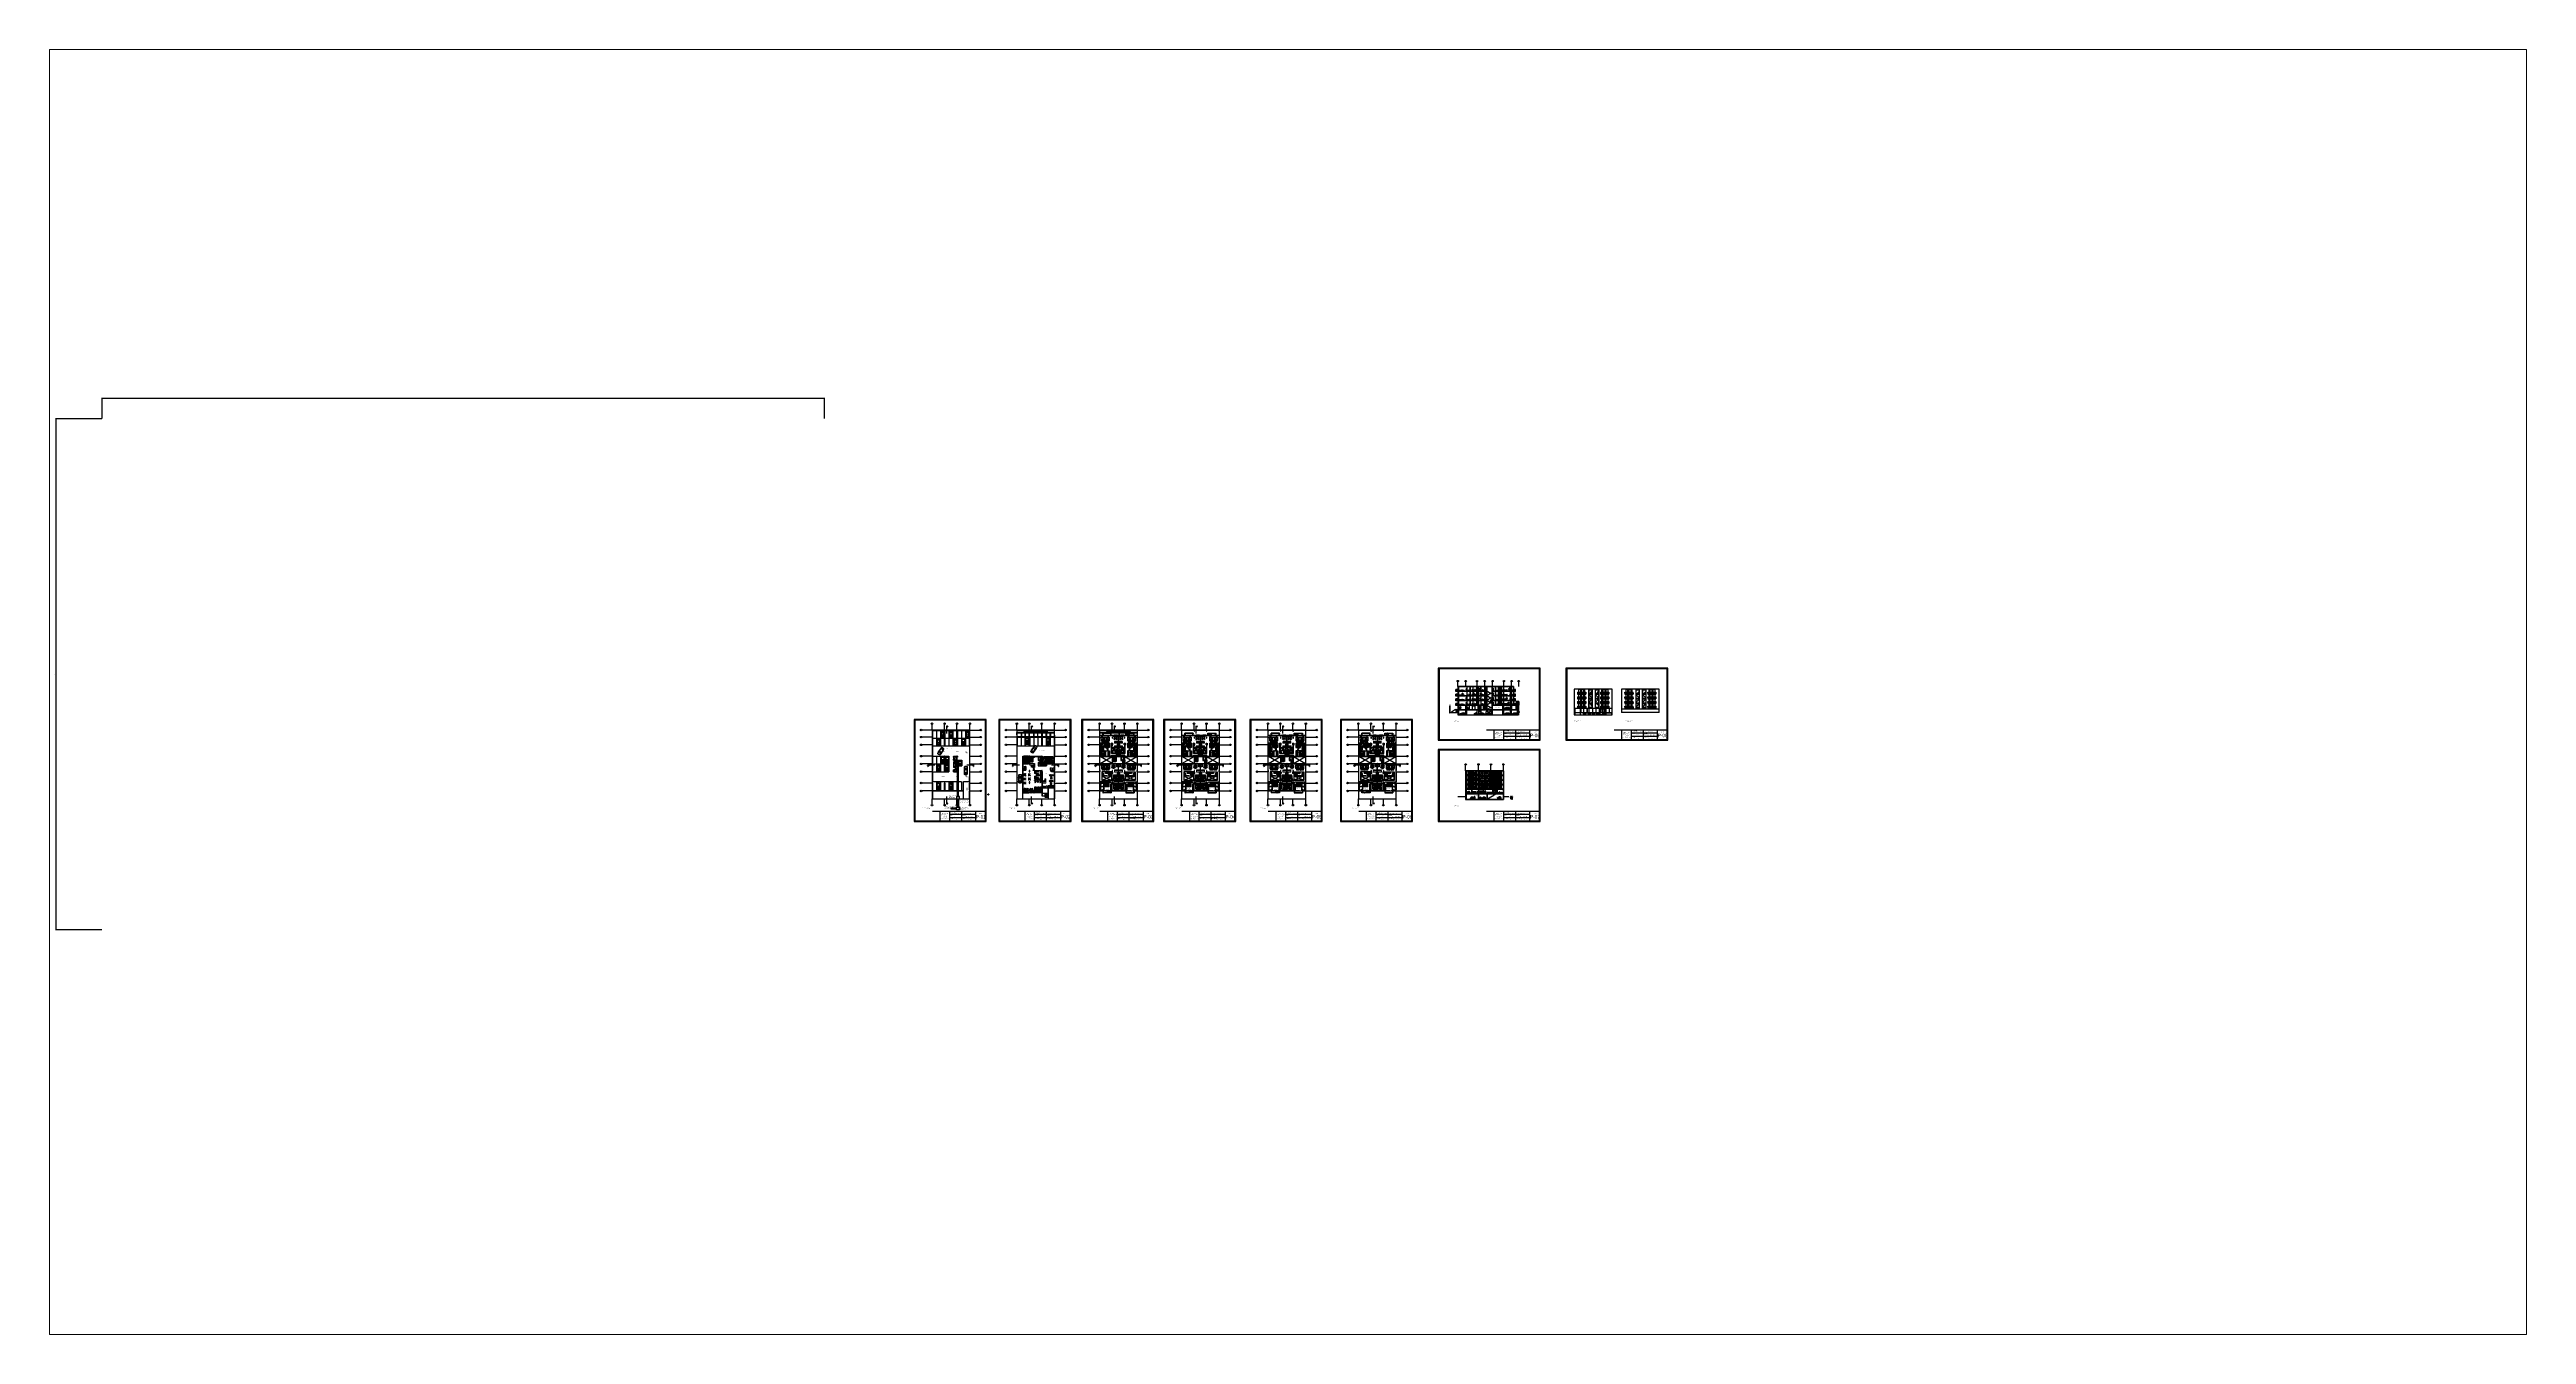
# Paper-space layout 'Presentación1' of a CAD drawing. Header units: metres. Extents: x -3.4 to 14, y -0.9 to 8.1.
# The model-space entities are those that its viewports show. They can reach past a viewport. Long polylines and large blocks are cut down to what shows.
import ezdxf

# ---------------------------------------------------------------- set-up
doc = ezdxf.new("R2010")
doc.units = ezdxf.units.M
doc.header["$MEASUREMENT"] = 0
for name, pattern in [('0', [0]), ('ACAD_ISO02W100', [15, 12, -3]), ('ACAD_ISO10W100', [18.5, 12, -3, 0.5, -3]), ('DASHED', [70, 50, -20]), ('DOT', [0.25, 0, -0.25]), ('DOT2', [0.125, 0, -0.125])]:
    doc.linetypes.add(name, pattern=pattern)
doc.layers.get('0').update_dxf_attribs({"color": 254})
doc.layers.get('DEFPOINTS').update_dxf_attribs({"color": 254})
for name, color, linetype, lineweight in [('0.Vehiculos', 254, 'Continuous', 13), ('AUTOS', 254, 'Continuous', 20), ('MARCO DE LEYENDA', 254, 'Continuous', 25), ('muebles', 254, 'Continuous', 5), ('SIMBOLOGIA', 254, 'Continuous', 18), ('ventanas', 254, 'Continuous', 30)]:
    doc.layers.add(name, color=color, linetype=linetype, lineweight=lineweight)
for name, color, linetype in [('31', 254, 'Continuous'), ('8', 254, 'Continuous'), ('arboles', 254, 'Continuous'), ('arbolesss', 254, 'Continuous'), ('ascensor', 254, 'Continuous'), ('CAY', 254, 'Continuous'), ('COLUMNA', 254, 'Continuous'), ('CORTE123', 254, 'Continuous'), ('CYAN', 254, 'Continuous'), ('DIEN HOA', 254, 'Continuous'), ('DIENHOA', 254, 'Continuous'), ('DRAW', 254, 'Continuous'), ('ducto de basura', 254, 'Continuous'), ('EFEC', 254, 'Continuous'), ('escalera', 254, 'DASHED'), ('FIJO', 254, 'Continuous'), ('ICT_EXTERNA', 3, 'Continuous'), ('ICT_INTERNA', 170, 'Continuous'), ('ICT_TEXTS', 210, 'Continuous'), ('L.COLUMNA', 254, 'Continuous'), ('letra', 254, 'DOT'), ('mobi alcolchonado', 254, 'Continuous'), ('MOBILIARIO2', 254, 'Continuous'), ('MUEBLES MULTI', 254, 'Continuous'), ('NOFIJO', 254, 'Continuous'), ('NOITHAT', 254, 'Continuous'), ('PAR', 254, 'Continuous'), ('PUERTAS', 254, 'Continuous'), ('TEXTURAS', 254, 'Continuous'), ('THIET-BI', 254, 'Continuous')]:
    doc.layers.add(name, color=color, linetype=linetype)
doc.styles.add('COTA', font='arial.ttf', dxfattribs={"height": 1})
doc.styles.get("Standard").update_dxf_attribs({"font": 'HTOWERT.TTF', "height": 0.08})
doc.styles.add('STYLE1', font='verdana.ttf', dxfattribs={"height": 3})
doc.styles.add('style2', font='GOTHIC.TTF')
doc.dimstyles.new('COTA1', dxfattribs={"dimscale": 0, "dimtxt": 0.185, "dimasz": 0.1035, "dimexe": 0.1, "dimexo": 0.1, "dimgap": 0.1275, "dimtad": 2, "dimtih": 1, "dimtoh": 1, "dimzin": 4, "dimdsep": 46, "dimtxsty": 'style2', "dimblk1": 'ARCHTICK', "dimblk2": 'ARCHTICK', "dimsah": 1, "dimcen": 0.1, "dimdle": 0.1, "dimclrd": 256, "dimclre": 256, "dimclrt": 256, "dimadec": 0, "dimazin": 0, "dimtfac": 0.2, "dimtofl": 0, "dimtmove": 2, "dimatfit": 3, "dimldrblk": 'ARCHTICK', "dimfxl": 1, "dimtolj": 1, "dimtzin": 0, "dimarcsym": 0})
pattern_1 = [(50, (-1586.3608, -2594.7803), (0.72873868, -0.06375634), [0.0762, -0.8382]), (355, (-1586.3608, -2594.7803), (-0.14097369, 0.76422738), [0.06096, -0.67056234]), (100.451445, (-1586.3001, -2594.7856), (0.58776499, 0.700471), [0.06476004, -0.71236098]), (46.1842, (-1586.3608, -2594.5771), (1.08431616, -0.1681693), [0.1143, -1.2573]), (96.635558, (-1586.2705, -2594.5911), (0.94961654, 0.9897045), [0.0971401, -1.06854243]), (351.18415, (-1586.3608, -2594.5771), (0.94961654, 0.9897045), [0.09143987, -1.00583893]), (21, (-1586.2592, -2594.6279), (0.60645757, -0.40906079), [0.0762, -0.8382]), (326, (-1586.2592, -2594.6279), (0.24720811, 0.73675186), [0.06096, -0.67056]), (71.451445, (-1586.2087, -2594.662), (0.85366568, 0.32769108), [0.06476004, -0.71235975]), (37.5, (-1586.36083, -2594.7803), (0.012354413, 0.338220155), [0, -0.662432, 0, -0.68072, 0, -0.6731]), (7.5, (-1586.36083, -2594.7803), (0.26727865, 0.4007223), [0, -0.388112, 0, -0.647192, 0, -0.25654]), (327.5, (-1586.5874, -2594.7803), (0.54236238, -0.022914976), [0, -0.254, 0, -0.79248, 0, -1.05156]), (317.5, (-1586.689, -2594.7803), (0.592516726, 0.101705964), [0, -0.3302, 0, -0.526288, 0, -0.74676])]
pattern_2 = [(45, (-1691.911, -1527.9265), (-2.245064, 2.245064), []), (135, (-1691.911, -1527.9265), (-2.245064, -2.245064), [])]
pattern_3 = [(45, (-1695.718, -1527.9265), (-2.245064, 2.245064), []), (135, (-1695.718, -1527.9265), (-2.245064, -2.245064), [])]
pattern_4 = [(45, (-1664.495, -1527.9265), (-2.245064, 2.245064), []), (135, (-1664.495, -1527.9265), (-2.245064, -2.245064), [])]
pattern_5 = [(45, (-1668.302, -1527.9265), (-2.245064, 2.245064), []), (135, (-1668.302, -1527.9265), (-2.245064, -2.245064), [])]

# ---------------------------------------------------------------- blocks, each defined once
blk = doc.blocks.new('8AUTOS')
at = {"linetype": 'Continuous'}
for p, q in [((-1.9, 1), (-1.9, 1)), ((-1.9, 0.9), (-1.9, 0.9)), ((-1.8, 1), (-1.8, 1)), ((-1.8, 1), (-1.8, 1)), ((-1.3, 1), (-1.3, 1)), ((-1.3, 1), (-1.3, 1)), ((-1.1, 1.2), (-1.2, 1.2)), ((-0.8, 0.9), (-0.8, 0.9)), ((-0.6, 1.1), (-0.7, 1.1)), ((-0.7, 1.1), (-0.7, 1)), ((-0.7, 1.1), (-0.7, 1.1)), ((-0.7, 1.1), (-0.7, 1.1)), ((-0.7, 0.9), (-0.7, 0.9)), ((-0.7, 0.9), (-0.7, 0.9)), ((-0.7, 0.9), (-0.7, 0.9)), ((-0.7, 0.9), (-0.7, 0.9)), ((-0.7, 0.9), (-0.7, 0.9)), ((-0.7, 0.9), (-0.7, 0.9)), ((-0.6, 1.2), (-0.6, 1.2)), ((-0.4, 1.2), (-0.5, 1.2)), ((-0.5, 0.9), (-0.5, 0.9)), ((-0.4, 1.2), (-0.4, 1.2)), ((-0.4, 1.2), (-0.4, 1.2)), ((0.3, 1.1), (0.2, 1.1)), ((0.3, 0.9), (0.2, 0.9)), ((0.2, 0.9), (0.2, 0.9)), ((0.3, 1.1), (0.3, 1.1)), ((1.2, 1.2), (0.4, 1.2)), ((0.4, 1.2), (0.4, 1.2)), ((0.4, 1.2), (0.4, 1.2)), ((0.4, 1.2), (0.4, 1.2)), ((0.4, 1.2), (0.4, 1.2)), ((1.2, 1.1), (0.4, 1.1)), ((0.9, 1), (0.9, 1)), ((0.9, 0.9), (0.9, 0.9)), ((1.5, 1.2), (1.2, 1.2)), ((1.2, 1.1), (1.2, 1.1)), ((1.2, 1.1), (1.2, 1.1)), ((1.2, 1.1), (1.2, 1.1)), ((1.2, 1.1), (1.2, 1.1)), ((1.2, 1.1), (1.2, 1.1)), ((1.3, 1.2), (1.3, 1.1)), ((1.4, 1.1), (1.3, 1.1)), ((1.3, 1.1), (1.3, 1.1)), ((1.3, 1.1), (1.3, 1.1)), ((1.3, 1.1), (1.3, 1.1)), ((1.5, 1.1), (1.4, 1.1)), ((1.4, 1.1), (1.4, 1.1)), ((1.4, 1.1), (1.4, 1.1)), ((1.7, 1.2), (1.5, 1.2)), ((1.5, 1.2), (1.5, 1.2)), ((1.5, 1.2), (1.5, 1.2)), ((1.5, 1.2), (1.5, 1.2)), ((1.5, 1.2), (1.5, 1.2)), ((1.5, 1), (1.5, 1.1)), ((1.8, 1.2), (1.8, 1.2)), ((2.4, 1.2), (2.4, 1.2)), ((2.5, 1.2), (2.5, 1.2)), ((2.7, 1.1), (2.7, 1.1)), ((2.8, 1), (2.8, 1.1)), ((2.8, 0.3), (2.8, 0.3)), ((2.8, 0.3), (2.8, 0.3)), ((2.8, 0.3), (2.8, 0.3)), ((2.8, 0.4), (2.8, 0.3)), ((2.8, 0.4), (2.8, 0.3)), ((2.8, 0.4), (2.8, 0.3)), ((2.8, 0.4), (2.8, 0.3)), ((2.8, 0.4), (2.8, 0.3)), ((2.8, 0.4), (2.8, 0.3)), ((2.8, 0.4), (2.8, 0.3)), ((2.8, 0.4), (2.8, 0.4)), ((2.8, 0.4), (2.8, 0.4)), ((2.8, 0.4), (2.8, 0.4)), ((2.8, 0.4), (2.8, 0.4)), ((2.8, 0.4), (2.8, 0.4)), ((2.8, 0.4), (2.8, 0.4)), ((2.8, 0.4), (2.8, 0.3)), ((2.8, 0.3), (2.8, 0.3)), ((2.8, 0.3), (2.8, 0.3)), ((2.8, 0.3), (2.8, 0.3)), ((2.8, 0.3), (2.8, 0.3)), ((2.8, 0.3), (2.8, 0.3)), ((2.8, 0.3), (2.8, 0.3)), ((2.8, 0.3), (2.8, 0.3)), ((2.8, 0.3), (2.8, 0.3)), ((2.8, 0.3), (2.8, 0.3)), ((2.8, 0.3), (2.8, 0.3)), ((2.8, 0.3), (2.8, 0.3)), ((2.8, 0.3), (2.8, 0.3)), ((2.8, 0.3), (2.8, 0.3)), ((2.8, 0.3), (2.8, 0.3)), ((2.8, 0.3), (2.8, 0.3)), ((2.8, 0.3), (2.8, 0.3)), ((2.8, 0.3), (2.8, 0.3)), ((2.8, 0.3), (2.8, 0.3)), ((2.8, 0.3), (2.8, 0.3)), ((2.8, 0.3), (2.8, 0.3)), ((2.8, 0.3), (2.8, 0.3)), ((2.8, 0.3), (2.8, 0.3)), ((2.8, 0.3), (2.8, 0.3)), ((2.8, 0.3), (2.8, 0.3)), ((2.8, 0.3), (2.8, 0.3)), ((2.8, 0.3), (2.8, 0.3)), ((2.8, 0.3), (2.8, 0.3)), ((2.8, 0.3), (2.8, 0.3)), ((2.8, 0.3), (2.8, 0.3)), ((2.8, 0.3), (2.8, 0.3)), ((2.8, 0.3), (2.8, 0.3)), ((2.8, 0.3), (2.8, 0.3)), ((2.8, 0.3), (2.8, 0.3)), ((2.8, 0.3), (2.8, 0.3)), ((2.8, 0.3), (2.8, 0.3)), ((2.8, 0.3), (2.8, 0.3)), ((2.8, 0.3), (2.8, 0.3)), ((2.8, 0.3), (2.8, 0.3)), ((2.8, 0.3), (2.8, 0.3)), ((2.8, 0.3), (2.8, 0.3)), ((2.8, 0.3), (2.8, 0.3)), ((2.8, 0.3), (2.8, 0.3)), ((2.8, 0.3), (2.8, 0.3)), ((2.8, 0.3), (2.8, 0.3)), ((2.8, 0.3), (2.8, 0.3)), ((2.8, 0.3), (2.8, 0.3)), ((2.8, 0.3), (2.8, 0.3)), ((2.8, 0.3), (2.8, 0.3)), ((2.8, 0.3), (2.8, 0.3)), ((2.8, 0.3), (2.8, 0.3)), ((2.8, 0.3), (2.8, 0.3)), ((2.8, 0.3), (2.8, 0.3)), ((2.8, 0.3), (2.8, 0.3)), ((2.8, 0.3), (2.8, 0.3)), ((2.8, 0.3), (2.8, 0.3)), ((2.8, 0.3), (2.8, 0.3)), ((2.8, 0.3), (2.8, 0.3)), ((2.8, 0.3), (2.8, 0.3)), ((2.8, 0.3), (2.8, 0.3)), ((2.8, 0.3), (2.8, 0.3)), ((2.8, 0.3), (2.8, 0.3)), ((2.8, 0.3), (2.8, 0.3)), ((2.8, 0.3), (2.8, 0.3)), ((2.8, 0.3), (2.8, 0.3)), ((2.8, 0.3), (2.8, 0.3)), ((2.8, 0.3), (2.8, 0.3)), ((2.8, 0.3), (2.8, 0.3)), ((2.8, 0.3), (2.8, 0.3)), ((2.8, 0.3), (2.8, 0.3)), ((2.8, 0.3), (2.8, 0.3)), ((2.8, 0.3), (2.8, 0.3)), ((2.8, 0.3), (2.8, 0.3)), ((2.8, 0.3), (2.8, 0.3)), ((2.8, 0.3), (2.8, 0.3)), ((2.8, 0.3), (2.8, 0.3)), ((2.8, 0.3), (2.8, 0.3)), ((2.8, 0.3), (2.8, 0.3)), ((2.8, 0.3), (2.8, 0.3)), ((2.8, 0.3), (2.8, 0.3)), ((2.8, 0.3), (2.8, 0.3)), ((2.8, 0.3), (2.8, 0.3)), ((2.8, 0.3), (2.8, 0.3)), ((2.8, 0.3), (2.8, 0.3)), ((2.8, 0.3), (2.8, 0.3)), ((2.8, 0.3), (2.8, 0.3)), ((2.8, 0.3), (2.8, 0.3)), ((2.9, 0.3), (2.9, 0.3)), ((2.9, 0.4), (2.9, 0.3)), ((2.9, 0.4), (2.9, 0.3)), ((2.9, 0.4), (2.9, 0.3)), ((2.9, 0.4), (2.9, 0.3)), ((2.9, 0.4), (2.9, 0.3)), ((2.9, 0.4), (2.9, 0.3)), ((2.9, 0.4), (2.9, 0.3)), ((2.9, 0.4), (2.9, 0.3)), ((2.9, 0.4), (2.9, 0.3)), ((2.9, 0.4), (2.9, 0.3)), ((2.9, 0.4), (2.9, 0.3)), ((2.9, 0.4), (2.9, 0.3)), ((2.9, 0.4), (2.9, 0.3)), ((2.9, 0.4), (2.9, 0.3)), ((2.9, 0.4), (2.9, 0.3)), ((2.9, 0.4), (2.9, 0.3)), ((2.9, 0.4), (2.9, 0.3)), ((2.9, 0.4), (2.9, 0.3)), ((2.9, 0.4), (2.9, 0.3)), ((2.9, 0.4), (2.9, 0.3)), ((2.9, 0.4), (2.9, 0.3)), ((2.9, 0.4), (2.9, 0.3)), ((2.9, 0.4), (2.9, 0.3)), ((2.9, 0.4), (2.9, 0.3)), ((2.9, 0.3), (2.9, 0.3)), ((2.9, 0.3), (2.9, 0.3)), ((2.9, 0.3), (2.9, 0.3)), ((2.9, 0.3), (2.9, 0.3)), ((2.9, 0.3), (2.9, 0.3)), ((2.9, 0.3), (2.9, 0.3)), ((2.9, 0.3), (2.9, 0.3)), ((2.9, 0.3), (2.9, 0.3)), ((2.9, 0.3), (2.9, 0.3)), ((2.9, 0.3), (2.9, 0.3)), ((2.9, 0.3), (2.9, 0.3)), ((2.9, 0.3), (2.9, 0.3)), ((2.9, 0.3), (2.9, 0.3)), ((2.9, 0.3), (2.9, 0.3)), ((2.9, 0.3), (2.9, 0.3)), ((2.9, 0.3), (2.9, 0.3)), ((2.9, 0.3), (2.9, 0.3)), ((2.9, 0.3), (2.9, 0.3)), ((2.9, 0.3), (2.9, 0.3)), ((2.9, 0.3), (2.9, 0.3)), ((2.9, 0.3), (2.9, 0.3)), ((2.9, 0.3), (2.9, 0.3)), ((2.9, 0.3), (2.9, 0.3)), ((2.9, 0.3), (2.9, 0.3)), ((2.9, 0.3), (2.9, 0.3)), ((2.9, 0.3), (2.9, 0.3)), ((2.9, 0.3), (2.9, 0.3)), ((2.9, 0.3), (2.9, 0.3)), ((2.9, 0.3), (2.9, 0.3)), ((2.9, 0.3), (2.9, 0.3)), ((2.9, 0.3), (2.9, 0.3)), ((2.9, 0.3), (2.9, 0.3)), ((2.9, 0.3), (2.9, 0.3)), ((2.9, 0.3), (2.9, 0.3)), ((2.9, 0.3), (2.9, 0.3)), ((2.9, 0.3), (2.9, 0.3)), ((2.9, 0.3), (2.9, 0.3)), ((2.9, 0.3), (2.9, 0.3)), ((2.9, 0.3), (2.9, 0.3)), ((2.9, 0.3), (2.9, 0.3)), ((2.9, 0.3), (2.9, 0.3)), ((2.9, 0.3), (2.9, 0.3)), ((2.9, 0.3), (2.9, 0.3)), ((2.9, 0.3), (2.9, 0.3)), ((2.9, 0.3), (2.9, 0.3)), ((2.9, 0.3), (2.9, 0.3)), ((2.9, 0.3), (2.9, 0.3)), ((2.9, 0.3), (2.9, 0.3)), ((2.9, 0.3), (2.9, 0.3)), ((2.9, 0.3), (2.9, 0.3)), ((-1.9, -0.5), (-1.9, -0.5)), ((-1.8, -0.4), (-1.8, -0.4)), ((-1.8, -0.4), (-1.8, -0.4)), ((-1.8, -0.4), (-1.8, -0.4)), ((-1.3, -0.4), (-1.3, -0.4)), ((-1.3, -0.4), (-1.3, -0.4)), ((-1.1, -0.6), (-1.2, -0.6)), ((-0.8, -0.3), (-0.8, -0.3)), ((-0.6, -0.3), (-0.7, -0.3)), ((-0.7, -0.3), (-0.7, -0.3)), ((-0.7, -0.3), (-0.7, -0.3)), ((-0.7, -0.3), (-0.7, -0.3)), ((-0.7, -0.3), (-0.7, -0.3)), ((-0.7, -0.3), (-0.7, -0.3)), ((-0.7, -0.5), (-0.7, -0.5)), ((-0.7, -0.5), (-0.7, -0.5)), ((-0.7, -0.5), (-0.7, -0.5)), ((-0.6, -0.5), (-0.6, -0.5)), ((-0.6, -0.6), (-0.6, -0.6)), ((-0.5, -0.4), (-0.5, -0.4)), ((-0.4, -0.6), (-0.5, -0.6)), ((-0.4, -0.6), (-0.4, -0.6)), ((-0.4, -0.6), (-0.4, -0.6)), ((0.2, -0.3), (0.2, -0.3)), ((0.3, -0.3), (0.3, -0.3)), ((0.3, -0.5), (0.3, -0.5)), ((0.3, -0.5), (0.3, -0.5)), ((1.2, -0.5), (0.4, -0.5)), ((1.2, -0.6), (0.4, -0.6)), ((0.4, -0.6), (0.4, -0.6)), ((0.4, -0.6), (0.4, -0.6)), ((0.4, -0.6), (0.4, -0.6)), ((0.4, -0.6), (0.4, -0.6)), ((0.9, -0.3), (0.9, -0.3)), ((0.9, -0.3), (0.9, -0.3)), ((1.2, -0.5), (1.2, -0.5)), ((1.2, -0.5), (1.2, -0.5)), ((1.2, -0.5), (1.2, -0.5)), ((1.2, -0.5), (1.2, -0.5)), ((1.2, -0.5), (1.2, -0.5)), ((1.3, -0.5), (1.3, -0.5)), ((1.3, -0.5), (1.3, -0.5)), ((1.3, -0.5), (1.3, -0.5)), ((1.3, -0.6), (1.3, -0.5)), ((1.5, -0.6), (1.3, -0.6)), ((1.4, -0.5), (1.4, -0.5)), ((1.5, -0.5), (1.4, -0.5)), ((1.6, -0.4), (1.5, -0.4)), ((1.5, -0.5), (1.5, -0.5)), ((1.5, -0.5), (1.5, -0.5)), ((1.7, -0.6), (1.5, -0.6)), ((1.5, -0.6), (1.5, -0.6)), ((1.5, -0.6), (1.5, -0.6)), ((1.5, -0.6), (1.5, -0.6)), ((1.5, -0.6), (1.5, -0.6)), ((1.8, -0.6), (1.8, -0.6)), ((2.5, -0.5), (2.5, -0.6)), ((2.5, -0.6), (2.5, -0.6)), ((2.7, -0.5), (2.7, -0.5)), ((2.8, -0.4), (2.8, -0.4))]:
    blk.add_line(p, q, dxfattribs=at)
for points in [[(-1.9, 1), (-1.9, 0.9), (-2, 0.8), (-2, 0.7), (-2, 0.6), (-2, 0.5), (-2, 0.4), (-2, 0.4), (-2, 0.3)], [(-1.9, -0.5), (-1.9, -0.3), (-2, -0.2), (-2, -0.1), (-2, -0.1), (-2, 0), (-2, 0.1), (-2, 0.2), (-2, 0.3)], [(-1.2, 1.2), (-1.3, 1.2), (-1.4, 1.2), (-1.4, 1.2), (-1.5, 1.2), (-1.6, 1.1), (-1.7, 1.1), (-1.8, 1.1), (-1.8, 1.1), (-1.9, 1.1), (-1.9, 1.1), (-1.9, 1.1), (-1.9, 1.1), (-1.9, 1.1), (-1.9, 1.1), (-1.9, 1), (-1.9, 1)], [(-1.9, 0.6), (-1.9, 0.7), (-1.9, 0.8), (-1.9, 0.9), (-1.9, 0.9), (-1.9, 1), (-1.8, 1), (-1.8, 1), (-1.8, 1.1), (-1.8, 1.1), (-1.8, 1.1), (-1.8, 1.1), (-1.8, 1.1)], [(-1.9, 0.3), (-1.9, 0.4), (-1.9, 0.4), (-1.9, 0.5), (-1.9, 0.6), (-1.9, 0.7), (-1.9, 0.8), (-1.8, 0.9), (-1.8, 1)], [(-1.9, 0.9), (-1.8, 0.9), (-1.8, 1), (-1.8, 1), (-1.8, 1), (-1.8, 1), (-1.8, 1), (-1.8, 1), (-1.8, 1), (-1.8, 1), (-1.8, 1), (-1.8, 1), (-1.8, 1), (-1.8, 1), (-1.8, 1), (-1.8, 1), (-1.7, 1), (-1.7, 1), (-1.6, 1), (-1.6, 1), (-1.5, 1), (-1.5, 1), (-1.5, 1), (-1.4, 1), (-1.3, 1), (-1.3, 1), (-1.3, 1), (-1.3, 1), (-1.3, 1), (-1.2, 1), (-1.2, 1), (-1.2, 1), (-1.2, 1), (-1.2, 1)], [(-1.8, 1), (-1.8, 1), (-1.8, 1), (-1.8, 1), (-1.9, 0.9)], [(-1.9, 0.9), (-1.8, 1), (-1.8, 1), (-1.8, 1)], [(-1.9, 0.6), (-1.9, 0.6), (-1.9, 0.5), (-1.9, 0.4), (-1.9, 0.3), (-1.9, 0.3)], [(-1.9, -0.1), (-1.9, 0), (-1.9, 0.1), (-1.9, 0.1), (-1.9, 0.2), (-1.9, 0.3)], [(-1.9, 0.3), (-1.9, 0.2), (-1.9, 0.1), (-1.9, 0), (-1.9, -0.1), (-1.9, -0.2), (-1.8, -0.2), (-1.8, -0.3), (-1.8, -0.4)], [(-1.9, 0.3), (-1.9, 0.3), (-1.9, 0.3), (-1.9, 0.3), (-1.9, 0.3), (-1.9, 0.3), (-1.9, 0.3), (-1.9, 0.3), (-1.9, 0.3), (-1.9, 0.3), (-1.9, 0.3)], [(-1.9, 0.3), (-1.9, 0.3), (-1.9, 0.3), (-1.9, 0.3), (-1.9, 0.2), (-1.9, 0.2), (-1.9, 0.2), (-1.9, 0.2), (-1.9, 0.2), (-1.9, 0.3), (-1.9, 0.3)], [(-1.8, 1.1), (-1.8, 1.1), (-1.7, 1.1), (-1.7, 1.1), (-1.7, 1.1), (-1.7, 1.1), (-1.7, 1.1), (-1.7, 1.1), (-1.7, 1.1), (-1.6, 1.1), (-1.6, 1.1), (-1.6, 1.1), (-1.6, 1.1), (-1.5, 1.1), (-1.4, 1.1), (-1.4, 1.1), (-1.3, 1.1), (-1.3, 1.1), (-1.3, 1.2), (-1.2, 1.2)], [(-0.7, 1.1), (-0.8, 1.1), (-0.9, 1.1), (-0.9, 1.1), (-1, 1.1), (-1.1, 1.1), (-1.2, 1.1), (-1.2, 1.1), (-1.3, 1.1), (-1.4, 1.1), (-1.4, 1.1), (-1.5, 1.1), (-1.5, 1.1), (-1.6, 1), (-1.7, 1), (-1.7, 1), (-1.8, 1), (-1.8, 1), (-1.8, 1), (-1.8, 1), (-1.8, 1), (-1.8, 1), (-1.8, 1), (-1.8, 1), (-1.8, 1)], [(-1.8, 1.1), (-1.8, 1.1), (-1.8, 1.1), (-1.8, 1), (-1.8, 1)], [(-1.7, 1.1), (-1.7, 1.1), (-1.8, 1.1)], [(-1.8, 1), (-1.8, 1), (-1.8, 1), (-1.8, 1), (-1.7, 1), (-1.7, 1), (-1.7, 1), (-1.6, 1), (-1.6, 1), (-1.6, 1), (-1.6, 1), (-1.5, 1), (-1.5, 1), (-1.5, 1), (-1.4, 1), (-1.4, 1), (-1.4, 1), (-1.3, 1), (-1.3, 1)], [(-1.8, 1), (-1.8, 1), (-1.8, 1)], [(-1.8, 1), (-1.8, 1), (-1.8, 1)], [(-1.8, 1), (-1.8, 1), (-1.8, 1), (-1.8, 1)], [(-1.7, 1.1), (-1.7, 1.1), (-1.7, 1.1), (-1.7, 1.1), (-1.7, 1.1), (-1.7, 1.1), (-1.7, 1.1), (-1.7, 1.1), (-1.7, 1.1), (-1.7, 1.1), (-1.7, 1.1), (-1.7, 1.1), (-1.7, 1.1)], [(-1.3, 0.3), (-1.3, 0.4), (-1.3, 0.5), (-1.3, 0.6), (-1.3, 0.7), (-1.3, 0.7), (-1.3, 0.8), (-1.3, 0.8), (-1.3, 0.9), (-1.2, 0.9), (-1.2, 0.9), (-1.2, 1)], [(-1.3, 1), (-1.2, 1), (-1.2, 1), (-1.2, 1), (-1.2, 1), (-1.2, 1)], [(-1.2, 0.9), (-1.2, 0.9), (-1.2, 0.9), (-1.2, 0.8), (-1.3, 0.8), (-1.3, 0.7), (-1.3, 0.6), (-1.3, 0.5), (-1.3, 0.5), (-1.3, 0.4), (-1.3, 0.3)], [(-1.2, -0.4), (-1.2, -0.3), (-1.2, -0.3), (-1.2, -0.3), (-1.3, -0.2), (-1.3, -0.1), (-1.3, -0.1), (-1.3, 0), (-1.3, 0.1), (-1.3, 0.2), (-1.3, 0.3)], [(-1.3, 0.3), (-1.3, 0.2), (-1.3, 0.1), (-1.3, 0), (-1.3, -0.1), (-1.3, -0.1), (-1.3, -0.2), (-1.3, -0.3), (-1.2, -0.3), (-1.2, -0.3), (-1.2, -0.4), (-1.2, -0.4)], [(-1.1, 1.2), (-1.1, 1.2), (-1.1, 1.2), (-1.2, 1.2), (-1.2, 1.2), (-1.2, 1.2), (-1.2, 1.2), (-1.2, 1.2)], [(-1.2, 1.2), (-1.2, 1.2), (-1.2, 1.2), (-1.2, 1.2), (-1.2, 1.2), (-1.2, 1.2), (-1.2, 1.2), (-1.2, 1.2), (-1.2, 1.2), (-1.2, 1.2)], [(-1.2, 1.2), (-1.2, 1.2), (-1.2, 1.2), (-1.2, 1.2), (-1.2, 1.2), (-1.2, 1.2)], [(-1.2, 1.2), (-1.2, 1.2), (-1.2, 1.2)], [(-0.7, 0.3), (-0.7, 0.4), (-0.7, 0.4), (-0.7, 0.5), (-0.7, 0.6), (-0.7, 0.7), (-0.6, 0.7), (-0.6, 0.8), (-0.6, 0.8), (-0.6, 0.8), (-0.6, 0.8), (-0.6, 0.8), (-0.7, 0.9), (-0.7, 0.9), (-0.7, 0.9), (-0.7, 0.9), (-0.7, 0.9), (-0.7, 0.9), (-0.7, 0.9), (-0.8, 0.9), (-0.9, 0.9), (-1, 0.9), (-1, 0.9), (-1.1, 1), (-1.2, 1)], [(-1.2, 1), (-1.2, 1), (-1.2, 1), (-1.1, 1), (-1.1, 1), (-1, 1), (-0.9, 0.9), (-0.9, 0.9), (-0.8, 0.9)], [(-0.7, 0.3), (-0.7, 0.4), (-0.7, 0.4), (-0.7, 0.6), (-0.7, 0.6), (-0.7, 0.7), (-0.7, 0.8), (-0.7, 0.8), (-0.7, 0.8), (-0.7, 0.8), (-0.7, 0.8), (-0.8, 0.8), (-0.9, 0.9), (-1, 0.9), (-1, 0.9), (-1.1, 0.9), (-1.2, 0.9)], [(-0.7, 0.3), (-0.7, 0.2), (-0.7, 0.1), (-0.7, 0), (-0.7, -0.1), (-0.7, -0.1), (-0.7, -0.2), (-0.7, -0.2), (-0.7, -0.2), (-0.7, -0.2), (-0.7, -0.2), (-0.8, -0.3), (-0.9, -0.3), (-1, -0.3), (-1, -0.3), (-1.1, -0.3), (-1.2, -0.4)], [(-0.7, 0.3), (-0.7, 0.2), (-0.7, 0.1), (-0.7, 0.1), (-0.7, 0), (-0.7, -0.1), (-0.6, -0.1), (-0.6, -0.2), (-0.6, -0.2), (-0.6, -0.2), (-0.6, -0.3), (-0.6, -0.3), (-0.6, -0.3), (-0.7, -0.3), (-0.7, -0.3), (-0.7, -0.3), (-0.7, -0.3), (-0.7, -0.3), (-0.7, -0.3), (-0.8, -0.3), (-0.9, -0.3), (-0.9, -0.4), (-1, -0.4), (-1.1, -0.4), (-1.2, -0.4)], [(-1.1, 1.2), (-1.1, 1.2), (-1.1, 1.2), (-1.1, 1.2), (-1.1, 1.2), (-1, 1.2), (-1, 1.2), (-0.9, 1.2), (-0.9, 1.2), (-0.9, 1.2), (-0.8, 1.2), (-0.8, 1.2), (-0.8, 1.2), (-0.8, 1.2), (-0.8, 1.2), (-0.7, 1.2), (-0.7, 1.2), (-0.7, 1.2), (-0.7, 1.2), (-0.7, 1.2), (-0.7, 1.2), (-0.7, 1.2), (-0.7, 1.2), (-0.6, 1.2), (-0.6, 1.2), (-0.6, 1.2), (-0.6, 1.2), (-0.6, 1.2), (-0.5, 1.2), (-0.5, 1.2), (-0.5, 1.2)], [(-0.7, 1), (-0.7, 1), (-0.7, 1), (-0.7, 1), (-0.8, 1), (-0.8, 1), (-0.8, 1), (-0.8, 1), (-0.8, 1), (-0.8, 1), (-0.8, 1), (-0.8, 1.1), (-0.8, 1.1), (-0.8, 1.1), (-0.7, 1.1), (-0.7, 1.1), (-0.7, 1.1), (-0.7, 1.1), (-0.7, 1.1), (-0.7, 1.1), (-0.7, 1.1), (-0.7, 1.1), (-0.7, 1.1), (-0.7, 1.1), (-0.7, 1.1), (-0.7, 1.1), (-0.7, 1.1), (-0.7, 1.1), (-0.7, 1.1), (-0.7, 1.1), (-0.7, 1.1), (-0.7, 1.1), (-0.7, 1.1), (-0.7, 1.2), (-0.6, 1.2)], [(-0.8, 0.9), (-0.7, 0.9), (-0.7, 0.9), (-0.7, 0.9)], [(0.3, 1.1), (0.2, 1.1), (0.1, 1.1), (0, 1.1), (-0.1, 1.1), (-0.1, 1.1), (-0.2, 1.1), (-0.3, 1.1), (-0.5, 1.1), (-0.5, 1.1), (-0.6, 1.1), (-0.7, 1.1)], [(-0.7, 1.1), (-0.7, 1.1), (-0.7, 1.1), (-0.7, 1.1), (-0.7, 1.1), (-0.7, 1.1), (-0.7, 1.1), (-0.7, 1.1), (-0.7, 1.2), (-0.7, 1.2), (-0.7, 1.2), (-0.6, 1.2)], [(0.3, 1.1), (0.2, 1.1), (0.2, 1.1), (0.1, 1.1), (0, 1.1), (0, 1.1), (-0.1, 1.1), (-0.2, 1.1), (-0.3, 1.1), (-0.3, 1.1), (-0.4, 1.1), (-0.5, 1.1), (-0.6, 1.1), (-0.6, 1.1), (-0.7, 1.1)], [(-0.5, 1.1), (-0.5, 1.1), (-0.6, 1.1), (-0.7, 1.1)], [(-0.7, 1.1), (-0.7, 1.1), (-0.7, 1.1), (-0.7, 1.1), (-0.7, 1.1), (-0.7, 1.1), (-0.7, 1.1), (-0.7, 1.1), (-0.7, 1.1), (-0.6, 1.1)], [(-0.7, 1.1), (-0.7, 1.1), (-0.7, 1.1)], [(-0.2, 0.9), (-0.3, 0.9), (-0.3, 0.9), (-0.4, 0.9), (-0.4, 0.9), (-0.5, 1), (-0.5, 1), (-0.6, 1), (-0.6, 1), (-0.7, 1), (-0.7, 1), (-0.7, 1), (-0.7, 1), (-0.7, 1), (-0.7, 1), (-0.7, 1)], [(-0.7, 1), (-0.7, 1), (-0.7, 1), (-0.7, 1), (-0.7, 1), (-0.7, 1), (-0.6, 1), (-0.6, 1), (-0.6, 1), (-0.6, 1), (-0.6, 1), (-0.6, 1), (-0.6, 1)], [(-0.7, 0.3), (-0.7, 0.4), (-0.7, 0.4), (-0.7, 0.5), (-0.7, 0.6), (-0.7, 0.6), (-0.6, 0.7), (-0.6, 0.8), (-0.6, 0.8), (-0.6, 0.8), (-0.6, 0.8), (-0.6, 0.8), (-0.6, 0.9), (-0.6, 0.9), (-0.7, 0.9)], [(0.1, 0.8), (0, 0.8), (-0.1, 0.8), (-0.2, 0.8), (-0.2, 0.8), (-0.3, 0.8), (-0.4, 0.8), (-0.5, 0.9), (-0.6, 0.9), (-0.6, 0.9), (-0.7, 0.9), (-0.6, 0.9), (-0.6, 0.9), (-0.5, 0.9), (-0.5, 0.8), (-0.4, 0.8), (-0.4, 0.8), (-0.3, 0.8), (-0.3, 0.8), (-0.2, 0.8), (-0.1, 0.8), (-0.1, 0.8), (0, 0.8), (0, 0.8), (0.1, 0.8)], [(-0.7, 0.3), (-0.7, 0.2), (-0.7, 0.1), (-0.7, 0.1), (-0.7, 0), (-0.6, -0.1), (-0.6, -0.1), (-0.6, -0.2), (-0.6, -0.2), (-0.6, -0.2), (-0.6, -0.3), (-0.6, -0.3), (-0.6, -0.3), (-0.6, -0.3), (-0.6, -0.3)], [(-0.6, 1.2), (-0.6, 1.2), (-0.6, 1.2), (-0.6, 1.2), (-0.5, 1.2), (-0.5, 1.2)], [(-0.4, 1.2), (-0.4, 1.2), (-0.4, 1.2), (-0.4, 1.2), (-0.5, 1.2), (-0.5, 1.2), (-0.5, 1.2), (-0.6, 1.2), (-0.6, 1.2), (-0.6, 1.2), (-0.6, 1.2)], [(-0.6, 1.2), (-0.6, 1.2), (-0.6, 1.2), (-0.6, 1.2), (-0.6, 1.2), (-0.5, 1.2), (-0.5, 1.2), (-0.5, 1.2), (-0.4, 1.2), (-0.4, 1.2), (-0.4, 1.2), (-0.4, 1.2), (-0.4, 1.2)], [(-0.6, 1.2), (-0.6, 1.2), (-0.6, 1.2)], [(-0.4, 1.1), (-0.5, 1.1), (-0.6, 1.1), (-0.6, 1.1)], [(-0.6, 1), (-0.6, 1), (-0.6, 0.9), (-0.5, 0.9), (-0.5, 0.9)], [(-0.5, 1.2), (-0.5, 1.2), (-0.5, 1.2), (-0.5, 1.2), (-0.5, 1.2), (-0.5, 1.2), (-0.5, 1.2), (-0.5, 1.2)], [(-0.5, 1.2), (-0.5, 1.2), (-0.5, 1.2), (-0.5, 1.2), (-0.5, 1.2), (-0.5, 1.2)], [(0.1, 0.9), (0.1, 0.9), (0.1, 0.9), (0, 0.9), (-0.1, 0.9), (-0.2, 0.9), (-0.2, 0.9), (-0.2, 0.9), (-0.3, 0.9), (-0.3, 0.9), (-0.4, 0.9), (-0.4, 0.9), (-0.5, 0.9), (-0.5, 0.9), (-0.5, 0.9)], [(0.4, 1.2), (0.4, 1.2), (0.3, 1.2), (0.2, 1.2), (0.1, 1.2), (0.1, 1.2), (0, 1.2), (-0.1, 1.2), (-0.2, 1.2), (-0.3, 1.2), (-0.3, 1.2), (-0.4, 1.2)], [(-0.4, 0.9), (-0.4, 1), (-0.4, 1), (-0.4, 1), (-0.4, 1.1), (-0.4, 1.1)], [(-0.4, 0.9), (-0.4, 1), (-0.4, 1), (-0.4, 1), (-0.4, 1.1), (-0.3, 1.1), (-0.4, 1.1)], [(-0.3, 1.1), (-0.3, 1.1), (-0.2, 1.1), (-0.1, 1.1), (0, 1.1), (0.1, 1.1), (0.2, 1.1), (0.2, 1.1)], [(0.2, 0.9), (0.1, 0.9), (0, 0.9), (0, 0.9), (-0.1, 0.9), (-0.2, 0.9)], [(0.9, 1), (0.9, 0.9), (0.9, 0.9), (0.9, 0.9), (0.8, 0.9), (0.8, 0.9), (0.8, 0.9), (0.8, 0.9), (0.8, 0.9), (0.7, 0.9), (0.7, 0.9), (0.7, 0.9), (0.6, 0.9), (0.6, 0.9), (0.5, 0.9), (0.4, 0.9), (0.3, 0.9), (0.3, 0.9), (0.2, 0.9), (0.1, 0.9), (0.1, 0.9)], [(0.1, 0.8), (0.1, 0.8), (0.2, 0.8), (0.3, 0.8), (0.3, 0.8), (0.4, 0.8), (0.4, 0.8), (0.5, 0.9), (0.5, 0.9), (0.6, 0.9), (0.7, 0.9), (0.7, 0.9), (0.8, 0.9), (0.8, 0.9), (0.9, 0.9), (0.9, 0.9)], [(0.9, 0.9), (0.9, 0.9), (0.9, 0.9), (0.8, 0.9), (0.8, 0.9), (0.7, 0.9), (0.6, 0.9), (0.6, 0.9), (0.5, 0.9), (0.4, 0.9), (0.3, 0.9), (0.2, 0.8), (0.2, 0.8), (0.1, 0.8)], [(0.3, 1.1), (0.3, 1.1), (0.3, 1), (0.3, 1), (0.3, 1), (0.2, 0.9)], [(0.2, 1.1), (0.2, 1.1), (0.2, 1.1), (0.2, 1), (0.2, 1), (0.2, 1), (0.2, 0.9)], [(0.3, 1.1), (0.3, 1.1), (0.3, 1.1), (0.3, 1), (0.3, 1), (0.2, 0.9)], [(1.2, 1.2), (1.1, 1.2), (1, 1.2), (0.9, 1.2), (0.8, 1.2), (0.7, 1.2), (0.7, 1.2), (0.6, 1.2), (0.5, 1.2), (0.5, 1.1), (0.4, 1.1), (0.3, 1.1)], [(0.3, 1.1), (0.3, 1.1), (0.3, 1.1), (0.3, 1.1), (0.3, 1.1), (0.3, 1.1), (0.3, 1.1), (0.3, 1.1), (0.3, 1.1), (0.3, 1.1), (0.3, 1.2), (0.3, 1.2), (0.3, 1.2), (0.3, 1.2), (0.4, 1.2), (0.4, 1.2), (0.4, 1.2), (0.4, 1.2), (0.4, 1.2)], [(0.3, 1.1), (0.3, 1.1), (0.3, 1.1), (0.3, 1.1), (0.3, 1.1), (0.3, 1.1), (0.3, 1.1), (0.3, 1.2), (0.3, 1.2), (0.3, 1.2), (0.4, 1.2)], [(1.2, 1.1), (1.2, 1.1), (1.1, 1.1), (1.1, 1.1), (1, 1.1), (0.9, 1.1), (0.8, 1.1), (0.8, 1.1), (0.7, 1.1), (0.6, 1.1), (0.6, 1.1), (0.5, 1.1), (0.4, 1.1), (0.3, 1.1)], [(1.1, 1.1), (1.1, 1.1), (1.1, 1), (1, 1), (0.9, 1), (0.9, 1), (0.8, 1), (0.8, 0.9), (0.7, 0.9), (0.7, 0.9), (0.6, 0.9), (0.5, 0.9), (0.4, 0.9), (0.4, 0.9), (0.3, 0.9)], [(0.4, 1.1), (0.4, 1.1), (0.4, 1.1), (0.3, 1), (0.3, 1), (0.3, 1), (0.3, 0.9)], [(0.4, 1.1), (0.3, 1.1), (0.3, 1.1), (0.3, 1.1)], [(0.6, 1.2), (0.6, 1.2), (0.6, 1.2), (0.5, 1.2), (0.5, 1.2), (0.5, 1.2), (0.5, 1.2), (0.4, 1.2), (0.4, 1.2), (0.4, 1.2), (0.4, 1.2)], [(0.4, 1.2), (0.4, 1.2), (0.4, 1.2), (0.4, 1.2), (0.5, 1.2), (0.5, 1.2), (0.5, 1.2), (0.6, 1.2), (0.6, 1.2), (0.6, 1.2)], [(0.4, 1.2), (0.4, 1.2), (0.4, 1.2), (0.4, 1.2)], [(0.4, 1.2), (0.4, 1.2), (0.4, 1.2)], [(0.4, 1.2), (0.4, 1.2), (0.4, 1.2), (0.4, 1.2)], [(0.9, 0.3), (0.9, 0.4), (0.9, 0.5), (0.9, 0.6), (0.9, 0.7), (0.9, 0.8), (0.9, 0.9), (0.9, 0.9), (0.9, 0.9), (0.9, 0.9), (0.9, 0.9), (0.9, 0.9), (0.9, 0.9), (1, 0.9), (1.1, 1), (1.2, 1), (1.3, 1), (1.4, 1.1)], [(1.4, 1.1), (1.4, 1.1), (1.3, 1.1), (1.2, 1), (1.1, 1), (1, 1), (1, 1), (0.9, 1), (0.9, 1)], [(1.4, 1.1), (1.3, 1), (1.2, 1), (1.1, 1), (1.1, 1), (1, 1), (0.9, 0.9), (0.9, 0.9)], [(1, 0.3), (1, 0.4), (1, 0.5), (0.9, 0.5), (0.9, 0.7), (0.9, 0.7), (0.9, 0.8), (0.9, 0.8), (0.9, 0.8), (0.9, 0.9), (0.9, 0.9), (0.9, 0.9), (0.9, 0.9), (0.9, 0.9), (1, 0.9), (1.1, 1), (1.2, 1), (1.3, 1), (1.3, 1), (1.3, 1), (1.3, 1), (1.4, 1), (1.4, 1), (1.4, 1), (1.4, 1), (1.5, 1), (1.5, 1), (1.5, 1), (1.5, 0.9), (1.5, 0.9), (1.5, 0.8), (1.5, 0.7), (1.5, 0.6), (1.6, 0.6), (1.6, 0.4), (1.6, 0.3)], [(0.9, 0.3), (0.9, 0.3), (0.9, 0.4), (0.9, 0.4), (0.9, 0.5), (0.9, 0.6), (0.9, 0.7), (0.9, 0.7), (0.9, 0.8), (0.9, 0.8), (0.9, 0.8), (0.9, 0.8), (0.9, 0.9), (0.9, 0.9), (0.9, 0.9), (0.9, 0.9), (0.9, 0.9), (0.9, 0.9)], [(0.9, 0.3), (0.9, 0.3), (0.9, 0.2), (0.9, 0.2), (0.9, 0.1), (0.9, 0), (0.9, -0.1), (0.9, -0.1), (0.9, -0.2), (0.9, -0.2), (0.9, -0.2), (0.9, -0.2), (0.9, -0.3), (0.9, -0.3), (0.9, -0.3), (0.9, -0.3), (0.9, -0.3), (0.9, -0.3)], [(0.9, 0.3), (0.9, 0.2), (0.9, 0.1), (0.9, 0), (0.9, -0.1), (0.9, -0.2), (0.9, -0.2), (0.9, -0.3), (0.9, -0.3), (0.9, -0.3), (0.9, -0.3), (0.9, -0.3), (0.9, -0.3), (1, -0.3), (1.1, -0.4), (1.2, -0.4), (1.3, -0.4), (1.4, -0.5)], [(1, 0.3), (1, 0.2), (1, 0.1), (1, 0.1), (0.9, -0.1), (0.9, -0.1), (0.9, -0.2), (0.9, -0.2), (0.9, -0.2), (0.9, -0.2), (0.9, -0.3), (0.9, -0.3), (0.9, -0.3), (1, -0.3), (1, -0.3), (1.1, -0.3), (1.2, -0.4), (1.3, -0.4), (1.3, -0.4), (1.3, -0.4), (1.4, -0.4), (1.4, -0.4), (1.4, -0.4), (1.4, -0.4), (1.4, -0.4), (1.5, -0.4), (1.5, -0.3), (1.5, -0.3), (1.5, -0.3), (1.5, -0.2), (1.5, -0.2), (1.5, -0.1), (1.6, 0), (1.6, 0.1), (1.6, 0.2), (1.6, 0.3)], [(1.1, 1.3), (1.1, 1.3), (1.1, 1.3), (1.1, 1.3), (1.1, 1.3), (1.1, 1.3), (1.1, 1.3), (1.1, 1.3), (1.2, 1.2), (1.2, 1.2), (1.2, 1.2), (1.2, 1.1), (1.2, 1.1)], [(1.2, 1.3), (1.2, 1.3), (1.1, 1.3), (1.1, 1.3), (1.1, 1.3)], [(1.3, 1.1), (1.2, 1.1), (1.1, 1.1)], [(1.2, 1.1), (1.2, 1.1), (1.2, 1.1), (1.2, 1.1), (1.1, 1.1), (1.1, 1.1)], [(1.3, 1.2), (1.2, 1.2), (1.2, 1.3), (1.2, 1.3)], [(1.2, 1.3), (1.2, 1.3), (1.2, 1.3), (1.2, 1.3)], [(1.2, 1.1), (1.3, 1.1), (1.3, 1.1), (1.3, 1.1)], [(1.2, 1.1), (1.2, 1.1), (1.2, 1.1), (1.2, 1.1), (1.2, 1.1)], [(1.2, 1.1), (1.2, 1.1), (1.2, 1.1), (1.2, 1.1)], [(1.4, 1.2), (1.4, 1.2), (1.4, 1.2), (1.3, 1.2), (1.3, 1.2)], [(1.3, 1.1), (1.3, 1.1), (1.3, 1.1)], [(1.3, 1.1), (1.3, 1.1), (1.3, 1.1)], [(2.7, 1.1), (2.7, 1.1), (2.7, 1.1), (2.7, 1.1), (2.7, 1.1), (2.7, 1.1), (2.7, 1.1), (2.6, 1.1), (2.6, 1.1), (2.6, 1.1), (2.5, 1.1), (2.4, 1.1), (2.3, 1.1), (2.2, 1.1), (2.2, 1.1), (2.1, 1.1), (2, 1.2), (1.9, 1.2), (1.8, 1.2), (1.8, 1.2), (1.7, 1.2), (1.6, 1.2), (1.5, 1.2), (1.4, 1.2)], [(1.4, 1.1), (1.4, 1.1), (1.4, 1.1), (1.4, 1.1), (1.4, 1.1), (1.4, 1.1), (1.4, 1.1), (1.4, 1.2), (1.4, 1.2), (1.4, 1.2), (1.4, 1.2), (1.4, 1.2), (1.5, 1.2), (1.5, 1.2), (1.5, 1.2)], [(1.5, 1.2), (1.5, 1.2), (1.5, 1.2), (1.5, 1.2), (1.4, 1.2), (1.4, 1.2)], [(1.4, 1.2), (1.4, 1.2), (1.4, 1.1), (1.4, 1.1), (1.4, 1.1)], [(1.4, 1.1), (1.5, 1.1), (1.5, 1.1), (1.5, 1.1), (1.5, 1.1), (1.6, 1.1), (1.6, 1.1), (1.6, 1.1), (1.7, 1.1), (1.8, 1.1), (1.9, 1.1), (2, 1.1), (2.1, 1.1), (2.2, 1.1), (2.2, 1.1), (2.3, 1.1), (2.4, 1.1), (2.5, 1.1), (2.6, 1.1), (2.6, 1.1), (2.7, 1.1), (2.7, 1.1), (2.7, 1.1), (2.7, 1.1), (2.7, 1), (2.7, 1)], [(1.4, 1.1), (1.4, 1.1), (1.5, 1.1), (1.5, 1.1)], [(1.4, 1.1), (1.4, 1.1), (1.4, 1.1)], [(1.4, 1.1), (1.4, 1.1), (1.4, 1.1)], [(1.4, 1.1), (1.4, 1.1), (1.4, 1.1), (1.4, 1.1), (1.4, 1.1), (1.4, 1.1), (1.4, 1.1), (1.4, 1.1), (1.4, 1.1)], [(1.5, 1.2), (1.5, 1.2), (1.5, 1.2)], [(1.5, 1.2), (1.5, 1.2), (1.5, 1.2)], [(1.5, 1.2), (1.5, 1.2), (1.5, 1.2), (1.5, 1.2)], [(1.7, 0.3), (1.7, 0.3), (1.7, 0.4), (1.7, 0.5), (1.7, 0.6), (1.6, 0.7), (1.6, 0.8), (1.6, 0.8), (1.6, 0.9), (1.6, 0.9), (1.6, 0.9), (1.6, 1), (1.5, 1), (1.5, 1), (1.4, 1.1)], [(1.5, 1.1), (1.5, 1.1), (1.5, 1.1), (1.5, 1.1), (1.5, 1.1), (1.5, 1.1), (1.6, 1.1), (1.6, 1.1), (1.6, 1.1), (1.6, 1.1), (1.7, 1.1), (1.7, 1.1), (1.8, 1.1), (1.8, 1.1), (1.8, 1.1), (1.9, 1.1), (1.9, 1.1), (2.1, 1.1), (2.1, 1.1), (2.2, 1.1), (2.3, 1.1), (2.3, 1.1), (2.4, 1.1), (2.5, 1.1), (2.5, 1.1), (2.6, 1.1), (2.6, 1.1), (2.6, 1.1), (2.6, 1.1), (2.6, 1.1), (2.6, 1.1), (2.7, 1.1), (2.7, 1.1), (2.7, 1), (2.7, 1), (2.8, 1), (2.8, 1)], [(2.9, 0.7), (2.9, 0.7), (2.9, 0.7), (2.8, 0.7), (2.8, 0.7), (2.7, 0.7), (2.6, 0.7), (2.6, 0.8), (2.5, 0.8), (2.4, 0.8), (2.4, 0.8), (2.3, 0.8), (2.2, 0.8), (2.1, 0.9), (2.1, 0.9), (2, 0.9), (1.9, 0.9), (1.9, 0.9), (1.8, 0.9), (1.7, 1), (1.7, 1), (1.6, 1), (1.5, 1)], [(1.7, 0.3), (1.7, 0.3), (1.7, 0.2), (1.7, 0.2), (1.7, 0), (1.6, -0.1), (1.6, -0.2), (1.6, -0.2), (1.6, -0.3), (1.6, -0.3), (1.6, -0.3), (1.6, -0.4), (1.5, -0.4), (1.5, -0.4), (1.5, -0.5)], [(1.8, 1.2), (1.8, 1.2), (1.7, 1.2)], [(1.7, 1.2), (1.7, 1.2), (1.7, 1.2)], [(1.7, 1.2), (1.7, 1.2), (1.7, 1.2)], [(1.7, 0.8), (1.7, 0.7), (1.7, 0.7), (1.7, 0.6), (1.7, 0.5), (1.7, 0.5), (1.7, 0.4), (1.7, 0.3)], [(1.7, 0.8), (1.7, 0.7), (1.8, 0.7), (1.8, 0.6), (1.8, 0.5), (1.8, 0.4), (1.8, 0.3)], [(1.7, 0.8), (1.7, 0.7), (1.7, 0.6), (1.7, 0.6), (1.7, 0.5), (1.8, 0.4), (1.8, 0.3)], [(1.8, 0.8), (1.8, 0.8), (1.8, 0.8), (1.8, 0.8), (1.8, 0.8), (1.7, 0.8), (1.7, 0.8)], [(1.7, 0.8), (1.7, 0.8), (1.7, 0.8), (1.7, 0.8), (1.7, 0.8), (1.7, 0.8)], [(1.8, 0.8), (1.8, 0.8), (1.8, 0.8), (1.8, 0.8), (1.8, 0.8), (1.7, 0.8), (1.7, 0.8), (1.7, 0.8), (1.7, 0.8), (1.7, 0.8), (1.7, 0.8), (1.7, 0.8)], [(1.7, -0.2), (1.7, -0.1), (1.7, 0), (1.7, 0), (1.7, 0.1), (1.7, 0.2), (1.7, 0.2), (1.7, 0.3)], [(1.7, -0.2), (1.8, -0.1), (1.8, 0), (1.8, 0.1), (1.8, 0.1), (1.8, 0.2), (1.8, 0.3)], [(1.7, -0.2), (1.7, -0.1), (1.7, 0), (1.7, 0.1), (1.8, 0.1), (1.8, 0.2), (1.8, 0.3)], [(2.4, 1.2), (2.4, 1.2), (2.4, 1.2), (2.4, 1.2), (2.3, 1.2), (2.3, 1.2), (2.3, 1.2), (2.2, 1.2), (2.2, 1.2), (2.1, 1.2), (2.1, 1.2), (2.1, 1.2), (2.1, 1.2), (2, 1.2), (2, 1.2), (1.9, 1.2), (1.9, 1.2), (1.9, 1.2), (1.8, 1.2), (1.8, 1.2), (1.8, 1.2), (1.8, 1.2)], [(1.8, 0.3), (1.8, 0.4), (1.8, 0.5), (1.8, 0.5), (1.8, 0.6), (1.8, 0.7), (1.8, 0.8)], [(1.8, 0.8), (1.8, 0.7), (1.8, 0.6), (1.8, 0.6), (1.8, 0.5), (1.8, 0.4), (1.8, 0.3)], [(1.8, 0.8), (1.8, 0.7), (1.8, 0.6), (1.8, 0.6), (1.8, 0.5), (1.8, 0.4), (1.8, 0.3)], [(1.8, -0.2), (1.8, -0.1), (1.8, 0), (1.8, 0.1), (1.8, 0.1), (1.8, 0.2), (1.8, 0.3)], [(1.8, -0.2), (1.8, -0.1), (1.8, 0), (1.8, 0.1), (1.8, 0.2), (1.8, 0.2), (1.8, 0.3)], [(1.8, 0.3), (1.8, 0.2), (1.8, 0.2), (1.8, 0.1), (1.8, 0), (1.8, -0.1), (1.8, -0.2)], [(2.5, 1.2), (2.5, 1.2), (2.4, 1.2)], [(2.4, 1.2), (2.4, 1.2), (2.4, 1.2)], [(2.4, 1.2), (2.4, 1.2), (2.4, 1.2)], [(2.6, 1.1), (2.6, 1.1), (2.6, 1.1), (2.6, 1.2), (2.6, 1.2), (2.5, 1.2), (2.5, 1.2), (2.5, 1.2)], [(2.8, 1), (2.8, 1), (2.8, 1), (2.8, 1.1), (2.8, 1.1), (2.8, 1.1), (2.7, 1.1), (2.7, 1.1), (2.7, 1.1), (2.7, 1.1), (2.7, 1.1), (2.7, 1.1), (2.6, 1.2), (2.6, 1.2), (2.5, 1.2), (2.5, 1.2), (2.5, 1.2)], [(2.7, 1.2), (2.6, 1.2), (2.5, 1.2)], [(2.5, 1.2), (2.5, 1.2), (2.5, 1.2)], [(2.5, 1.2), (2.5, 1.2), (2.5, 1.2), (2.5, 1.2)], [(2.5, 1.2), (2.5, 1.2), (2.5, 1.2), (2.5, 1.2), (2.5, 1.2), (2.5, 1.2)], [(2.5, 1.2), (2.5, 1.2), (2.5, 1.2), (2.5, 1.2), (2.5, 1.2)], [(2.7, 1.1), (2.7, 1.1), (2.6, 1.1), (2.6, 1.1)], [(2.9, 1), (2.8, 1.1), (2.8, 1.1), (2.8, 1.1), (2.8, 1.1), (2.8, 1.1), (2.8, 1.1), (2.8, 1.1), (2.7, 1.2), (2.7, 1.2)], [(2.7, 1.1), (2.7, 1.1), (2.7, 1.1), (2.8, 1.1)], [(2.7, 1.1), (2.7, 1.1), (2.7, 1.1)], [(2.8, 1), (2.8, 1), (2.7, 1)], [(2.9, 0.7), (2.9, 0.7), (2.9, 0.8), (2.9, 0.9), (2.8, 1), (2.8, 1)], [(2.9, 0.7), (2.8, 0.7), (2.8, 0.8), (2.8, 0.9), (2.8, 1)], [(2.8, 0.3), (2.8, 0.4), (2.8, 0.3), (2.8, 0.3)], [(2.8, 0.3), (2.8, 0.3), (2.8, 0.3), (2.8, 0.3), (2.8, 0.3)], [(2.8, 0.3), (2.8, 0.3), (2.8, 0.3), (2.8, 0.3)], [(2.9, 1), (2.9, 1), (2.9, 0.9), (2.9, 0.8), (2.9, 0.7), (3, 0.7), (3, 0.6)], [(2.9, 0.6), (2.9, 0.6), (2.9, 0.7), (2.9, 0.7), (2.9, 0.7)], [(2.9, 0.6), (2.9, 0.5), (2.9, 0.5), (2.9, 0.4), (2.9, 0.3)], [(2.9, 0.6), (2.9, 0.6), (2.9, 0.6), (2.9, 0.6), (2.9, 0.6), (2.9, 0.6), (2.9, 0.6), (2.9, 0.6), (2.9, 0.6), (2.9, 0.6), (2.9, 0.5), (2.9, 0.5), (2.9, 0.5), (2.9, 0.5), (2.9, 0.5), (2.9, 0.4), (2.9, 0.4), (2.9, 0.4), (2.9, 0.4), (2.9, 0.4), (2.9, 0.3), (2.9, 0.3), (2.9, 0.3), (2.9, 0.3), (2.9, 0.3), (2.9, 0.3), (2.9, 0.3), (2.9, 0.3), (2.9, 0.3), (2.9, 0.3), (2.9, 0.4), (2.9, 0.4), (2.9, 0.4), (2.9, 0.4), (2.9, 0.4), (2.9, 0.5), (2.9, 0.5), (2.9, 0.5), (2.9, 0.5), (2.9, 0.6), (2.9, 0.6), (2.9, 0.6), (2.9, 0.6), (2.9, 0.6), (2.9, 0.6)], [(2.9, 0.6), (2.9, 0.6), (2.9, 0.6), (2.9, 0.6)], [(2.9, 0), (2.9, 0.1), (2.9, 0.2), (2.9, 0.3), (2.9, 0.3)], [(2.9, 0), (2.9, 0), (2.9, 0), (2.9, 0), (2.9, 0), (2.9, 0), (2.9, 0), (2.9, 0), (2.9, 0.1), (2.9, 0.1), (2.9, 0.1), (2.9, 0.1), (2.9, 0.1), (2.9, 0.2), (2.9, 0.2), (2.9, 0.2), (2.9, 0.2), (2.9, 0.3), (2.9, 0.3), (2.9, 0.3), (2.9, 0.3), (2.9, 0.3), (2.9, 0.3), (2.9, 0.3), (2.9, 0.3), (2.9, 0.3), (2.9, 0.3), (2.9, 0.3), (2.9, 0.3), (2.9, 0.3), (2.9, 0.3), (2.9, 0.3), (2.9, 0.3), (2.9, 0.2), (2.9, 0.2), (2.9, 0.2), (2.9, 0.2), (2.9, 0.1), (2.9, 0.1), (2.9, 0.1), (2.9, 0.1), (2.9, 0), (2.9, 0), (2.9, 0), (2.9, 0)], [(2.9, 0.3), (2.9, 0.3), (2.9, 0.3), (2.9, 0.3), (2.9, 0.3), (2.9, 0.3)], [(2.9, 0.3), (2.9, 0.3), (2.9, 0.3), (2.9, 0.3), (2.9, 0.3), (2.9, 0.3)], [(2.9, 0), (2.9, 0), (2.9, 0), (2.9, 0), (2.9, -0.1)], [(2.9, -0.4), (2.9, -0.3), (2.9, -0.2), (2.9, -0.2), (3, -0.1), (3, 0), (3, 0)], [(2.9, 0), (2.9, 0), (2.9, 0), (2.9, 0)], [(3, 0.6), (3, 0.5), (3, 0.5), (3, 0.5), (3, 0.4), (3, 0.4), (3, 0.3)], [(3, 0), (3, 0.1), (3, 0.1), (3, 0.2), (3, 0.2), (3, 0.3), (3, 0.3)], [(-1.9, -0.1), (-1.9, -0.2), (-1.9, -0.2), (-1.9, -0.3), (-1.9, -0.4), (-1.8, -0.4), (-1.8, -0.5), (-1.8, -0.5), (-1.8, -0.5), (-1.8, -0.5), (-1.8, -0.5), (-1.8, -0.5), (-1.7, -0.5)], [(-1.2, -0.6), (-1.3, -0.6), (-1.4, -0.6), (-1.4, -0.6), (-1.5, -0.6), (-1.6, -0.6), (-1.7, -0.6), (-1.7, -0.6), (-1.8, -0.6), (-1.8, -0.6), (-1.9, -0.5), (-1.9, -0.5), (-1.9, -0.5), (-1.9, -0.5), (-1.9, -0.5), (-1.9, -0.5), (-1.9, -0.5)], [(-0.7, -0.5), (-0.8, -0.5), (-0.8, -0.5), (-0.9, -0.5), (-1, -0.5), (-1.1, -0.5), (-1.1, -0.5), (-1.2, -0.5), (-1.3, -0.5), (-1.4, -0.5), (-1.4, -0.5), (-1.5, -0.5), (-1.5, -0.5), (-1.6, -0.5), (-1.7, -0.5), (-1.7, -0.5), (-1.7, -0.5), (-1.8, -0.5), (-1.8, -0.5), (-1.8, -0.4), (-1.8, -0.4), (-1.8, -0.4), (-1.8, -0.4), (-1.8, -0.4), (-1.8, -0.4)], [(-1.8, -0.4), (-1.8, -0.4), (-1.8, -0.4), (-1.7, -0.4), (-1.7, -0.4), (-1.7, -0.4), (-1.7, -0.4), (-1.6, -0.4), (-1.6, -0.4), (-1.6, -0.4), (-1.5, -0.4), (-1.5, -0.4), (-1.5, -0.4), (-1.4, -0.4), (-1.4, -0.4), (-1.4, -0.4), (-1.4, -0.4), (-1.3, -0.4), (-1.3, -0.4)], [(-1.8, -0.4), (-1.8, -0.4), (-1.8, -0.4), (-1.8, -0.4), (-1.8, -0.4), (-1.8, -0.4), (-1.8, -0.4), (-1.8, -0.4), (-1.8, -0.4), (-1.8, -0.4), (-1.8, -0.4), (-1.8, -0.4), (-1.8, -0.4), (-1.8, -0.4), (-1.7, -0.4), (-1.7, -0.4), (-1.7, -0.4), (-1.7, -0.4), (-1.6, -0.4), (-1.6, -0.4), (-1.5, -0.4), (-1.5, -0.4), (-1.5, -0.4), (-1.4, -0.4), (-1.3, -0.4), (-1.3, -0.4), (-1.3, -0.4), (-1.3, -0.4), (-1.2, -0.4), (-1.2, -0.4), (-1.2, -0.4), (-1.2, -0.4), (-1.2, -0.4), (-1.2, -0.4)], [(-1.8, -0.4), (-1.8, -0.4), (-1.8, -0.4)], [(-1.8, -0.5), (-1.8, -0.5), (-1.8, -0.4), (-1.8, -0.4), (-1.8, -0.4)], [(-1.8, -0.4), (-1.8, -0.4), (-1.8, -0.4), (-1.8, -0.4)], [(-1.8, -0.4), (-1.8, -0.4), (-1.8, -0.4)], [(-1.8, -0.4), (-1.8, -0.4), (-1.8, -0.4), (-1.8, -0.4)], [(-1.7, -0.5), (-1.8, -0.5), (-1.8, -0.5), (-1.8, -0.5), (-1.8, -0.5)], [(-1.7, -0.5), (-1.7, -0.5), (-1.7, -0.5), (-1.7, -0.5), (-1.7, -0.5), (-1.7, -0.5), (-1.7, -0.5), (-1.7, -0.6), (-1.7, -0.6), (-1.6, -0.6), (-1.6, -0.6), (-1.6, -0.6), (-1.5, -0.6), (-1.5, -0.6), (-1.4, -0.6), (-1.4, -0.6), (-1.3, -0.6), (-1.3, -0.6), (-1.3, -0.6), (-1.2, -0.6)], [(-1.7, -0.5), (-1.7, -0.5), (-1.7, -0.5), (-1.7, -0.5), (-1.7, -0.5), (-1.7, -0.5), (-1.7, -0.5), (-1.7, -0.5), (-1.7, -0.5), (-1.7, -0.5), (-1.7, -0.5), (-1.7, -0.5)], [(-1.7, -0.5), (-1.7, -0.5), (-1.7, -0.5)], [(-1.3, -0.4), (-1.2, -0.4), (-1.2, -0.4), (-1.2, -0.4), (-1.2, -0.4), (-1.2, -0.4)], [(-1.2, -0.4), (-1.2, -0.4), (-1.1, -0.4), (-1.1, -0.4), (-1, -0.4), (-1, -0.4), (-0.9, -0.4), (-0.8, -0.3), (-0.8, -0.3)], [(-1.2, -0.6), (-1.2, -0.6), (-1.2, -0.6), (-1.2, -0.6), (-1.2, -0.6), (-1.2, -0.6), (-1.2, -0.6), (-1.2, -0.6), (-1.2, -0.6), (-1.2, -0.6)], [(-1.1, -0.6), (-1.1, -0.6), (-1.1, -0.6), (-1.1, -0.6), (-1.1, -0.6), (-1.2, -0.6), (-1.2, -0.6), (-1.2, -0.6)], [(-1.2, -0.6), (-1.2, -0.6), (-1.2, -0.6), (-1.2, -0.6), (-1.2, -0.6), (-1.2, -0.6)], [(-1.2, -0.6), (-1.2, -0.6), (-1.2, -0.6)], [(-1.1, -0.6), (-1.1, -0.6), (-1.1, -0.6), (-1.1, -0.6), (-1, -0.6), (-1, -0.6), (-0.9, -0.6), (-0.9, -0.6), (-0.9, -0.6), (-0.9, -0.6), (-0.8, -0.6), (-0.8, -0.6), (-0.8, -0.6), (-0.8, -0.6), (-0.8, -0.6), (-0.7, -0.6), (-0.7, -0.6), (-0.7, -0.6), (-0.7, -0.6), (-0.7, -0.6), (-0.7, -0.6), (-0.6, -0.6), (-0.6, -0.6), (-0.6, -0.6), (-0.6, -0.6), (-0.6, -0.6), (-0.6, -0.6), (-0.5, -0.6), (-0.5, -0.6), (-0.5, -0.6), (-0.5, -0.6)], [(-0.8, -0.3), (-0.7, -0.3), (-0.7, -0.3), (-0.7, -0.3)], [(0.1, -0.3), (0, -0.3), (-0.1, -0.3), (-0.1, -0.3), (-0.2, -0.3), (-0.3, -0.3), (-0.4, -0.3), (-0.5, -0.3), (-0.5, -0.3), (-0.6, -0.3), (-0.7, -0.3), (-0.6, -0.3), (-0.6, -0.3), (-0.5, -0.3), (-0.5, -0.3), (-0.4, -0.3), (-0.4, -0.3), (-0.3, -0.3), (-0.2, -0.3), (-0.2, -0.3), (-0.1, -0.3), (-0.1, -0.3), (0, -0.3), (0, -0.3), (0.1, -0.3)], [(-0.2, -0.3), (-0.3, -0.3), (-0.3, -0.3), (-0.4, -0.3), (-0.4, -0.4), (-0.5, -0.4), (-0.5, -0.4), (-0.6, -0.4), (-0.6, -0.4), (-0.7, -0.4), (-0.7, -0.4), (-0.7, -0.4), (-0.7, -0.5), (-0.7, -0.5), (-0.7, -0.5), (-0.7, -0.5)], [(-0.7, -0.4), (-0.7, -0.4), (-0.7, -0.4), (-0.7, -0.4), (-0.7, -0.4), (-0.7, -0.5), (-0.7, -0.5), (-0.7, -0.5), (-0.7, -0.5), (-0.7, -0.5), (-0.7, -0.5), (-0.7, -0.5), (-0.7, -0.5), (-0.7, -0.5), (-0.7, -0.5), (-0.7, -0.5), (-0.7, -0.5), (-0.7, -0.5), (-0.7, -0.5), (-0.7, -0.5), (-0.7, -0.5), (-0.7, -0.5), (-0.7, -0.5), (-0.7, -0.5), (-0.7, -0.5), (-0.7, -0.5), (-0.7, -0.5), (-0.7, -0.5), (-0.7, -0.5), (-0.7, -0.6), (-0.7, -0.6), (-0.7, -0.6), (-0.7, -0.6), (-0.6, -0.6), (-0.6, -0.6)], [(-0.7, -0.4), (-0.7, -0.4), (-0.7, -0.4), (-0.7, -0.4), (-0.7, -0.4), (-0.7, -0.4), (-0.6, -0.4), (-0.6, -0.4), (-0.6, -0.4), (-0.6, -0.4), (-0.6, -0.4), (-0.6, -0.4), (-0.6, -0.4)], [(-0.7, -0.5), (-0.7, -0.5), (-0.7, -0.5)], [(0.3, -0.5), (0.3, -0.5), (0.2, -0.5), (0.1, -0.5), (0, -0.5), (0, -0.5), (-0.1, -0.5), (-0.2, -0.5), (-0.3, -0.5), (-0.3, -0.5), (-0.4, -0.5), (-0.5, -0.5), (-0.6, -0.5), (-0.6, -0.5), (-0.7, -0.5)], [(0.3, -0.6), (0.2, -0.6), (0.1, -0.6), (0, -0.6), (0, -0.6), (-0.1, -0.6), (-0.2, -0.6), (-0.3, -0.6), (-0.4, -0.6), (-0.5, -0.5), (-0.6, -0.5), (-0.7, -0.5)], [(-0.7, -0.5), (-0.7, -0.5), (-0.7, -0.5), (-0.7, -0.5), (-0.7, -0.5), (-0.7, -0.6), (-0.7, -0.6), (-0.7, -0.6), (-0.7, -0.6), (-0.7, -0.6), (-0.6, -0.6), (-0.6, -0.6)], [(-0.4, -0.6), (-0.5, -0.5), (-0.6, -0.5), (-0.7, -0.5)], [(-0.7, -0.5), (-0.7, -0.5), (-0.7, -0.5), (-0.7, -0.5), (-0.7, -0.5), (-0.7, -0.5), (-0.7, -0.5), (-0.6, -0.5), (-0.6, -0.5), (-0.6, -0.5)], [(-0.6, -0.4), (-0.6, -0.4), (-0.5, -0.4), (-0.5, -0.4), (-0.5, -0.4)], [(-0.4, -0.5), (-0.4, -0.5), (-0.5, -0.5), (-0.6, -0.5)], [(-0.6, -0.6), (-0.6, -0.6), (-0.6, -0.6), (-0.6, -0.6), (-0.5, -0.6), (-0.5, -0.6), (-0.5, -0.6), (-0.5, -0.6), (-0.4, -0.6), (-0.4, -0.6), (-0.4, -0.6), (-0.4, -0.6), (-0.4, -0.6)], [(-0.6, -0.6), (-0.6, -0.6), (-0.6, -0.6), (-0.6, -0.6), (-0.5, -0.6), (-0.5, -0.6)], [(-0.4, -0.6), (-0.4, -0.6), (-0.4, -0.6), (-0.4, -0.6), (-0.4, -0.6), (-0.5, -0.6), (-0.5, -0.6), (-0.5, -0.6), (-0.6, -0.6), (-0.6, -0.6), (-0.6, -0.6)], [(-0.6, -0.6), (-0.6, -0.6), (-0.6, -0.6)], [(0.1, -0.3), (0.1, -0.3), (0.1, -0.3), (0, -0.3), (-0.1, -0.3), (-0.2, -0.3), (-0.2, -0.3), (-0.2, -0.3), (-0.3, -0.3), (-0.3, -0.3), (-0.4, -0.3), (-0.4, -0.3), (-0.5, -0.4), (-0.5, -0.4), (-0.5, -0.4)], [(-0.5, -0.6), (-0.5, -0.6), (-0.5, -0.6), (-0.5, -0.6), (-0.5, -0.6), (-0.5, -0.6), (-0.5, -0.6), (-0.5, -0.6)], [(-0.5, -0.6), (-0.5, -0.6), (-0.5, -0.6), (-0.5, -0.6), (-0.5, -0.6), (-0.5, -0.6)], [(-0.4, -0.3), (-0.4, -0.4), (-0.4, -0.4), (-0.3, -0.5), (-0.3, -0.5), (-0.3, -0.5), (-0.4, -0.5)], [(-0.4, -0.4), (-0.4, -0.4), (-0.4, -0.4), (-0.4, -0.5), (-0.4, -0.5), (-0.4, -0.5)], [(0.4, -0.6), (0.4, -0.6), (0.3, -0.6), (0.2, -0.6), (0.1, -0.6), (0.1, -0.6), (0, -0.6), (-0.1, -0.6), (-0.2, -0.6), (-0.3, -0.6), (-0.3, -0.6), (-0.4, -0.6)], [(-0.3, -0.5), (-0.2, -0.5), (-0.2, -0.5), (-0.1, -0.5), (0, -0.5), (0.1, -0.5), (0.2, -0.5), (0.3, -0.5)], [(0.2, -0.3), (0.1, -0.3), (0, -0.3), (0, -0.3), (-0.1, -0.3), (-0.2, -0.3)], [(0.1, -0.3), (0.2, -0.3), (0.2, -0.3), (0.3, -0.3), (0.3, -0.3), (0.4, -0.3), (0.4, -0.3), (0.5, -0.3), (0.6, -0.3), (0.6, -0.3), (0.7, -0.3), (0.7, -0.3), (0.8, -0.3), (0.8, -0.3), (0.9, -0.3), (0.9, -0.3)], [(0.9, -0.3), (0.9, -0.3), (0.9, -0.3), (0.8, -0.3), (0.8, -0.3), (0.7, -0.3), (0.6, -0.3), (0.6, -0.3), (0.5, -0.3), (0.4, -0.3), (0.3, -0.3), (0.3, -0.3), (0.2, -0.3), (0.1, -0.3)], [(0.9, -0.3), (0.9, -0.3), (0.9, -0.3), (0.9, -0.3), (0.9, -0.3), (0.8, -0.3), (0.8, -0.3), (0.8, -0.3), (0.8, -0.3), (0.7, -0.3), (0.7, -0.3), (0.7, -0.3), (0.7, -0.3), (0.6, -0.3), (0.5, -0.3), (0.4, -0.3), (0.3, -0.3), (0.3, -0.3), (0.2, -0.3), (0.1, -0.3), (0.1, -0.3)], [(0.3, -0.5), (0.3, -0.5), (0.2, -0.5), (0.2, -0.4), (0.2, -0.4), (0.2, -0.4), (0.2, -0.3)], [(0.3, -0.5), (0.3, -0.5), (0.3, -0.5), (0.3, -0.4), (0.3, -0.4), (0.2, -0.3)], [(1.1, -0.4), (1.1, -0.4), (1.1, -0.4), (1, -0.4), (0.9, -0.4), (0.9, -0.4), (0.8, -0.3), (0.8, -0.3), (0.7, -0.3), (0.7, -0.3), (0.6, -0.3), (0.5, -0.3), (0.4, -0.3), (0.4, -0.3), (0.3, -0.3)], [(0.4, -0.5), (0.4, -0.5), (0.4, -0.5), (0.3, -0.4), (0.3, -0.4), (0.3, -0.4), (0.3, -0.3)], [(0.3, -0.5), (0.3, -0.5), (0.3, -0.4), (0.3, -0.4), (0.3, -0.4), (0.3, -0.3)], [(1.2, -0.5), (1.1, -0.6), (1, -0.6), (0.9, -0.6), (0.8, -0.6), (0.8, -0.6), (0.7, -0.6), (0.6, -0.6), (0.6, -0.6), (0.5, -0.6), (0.4, -0.6), (0.3, -0.6)], [(1.2, -0.5), (1.2, -0.5), (1.1, -0.5), (1.1, -0.5), (1, -0.5), (0.9, -0.5), (0.9, -0.5), (0.8, -0.5), (0.7, -0.5), (0.6, -0.5), (0.6, -0.5), (0.5, -0.5), (0.4, -0.5), (0.3, -0.5)], [(0.4, -0.5), (0.3, -0.5), (0.3, -0.5), (0.3, -0.5)], [(0.3, -0.5), (0.3, -0.5), (0.3, -0.5), (0.3, -0.5), (0.3, -0.5), (0.3, -0.5), (0.3, -0.5), (0.3, -0.6), (0.3, -0.6), (0.3, -0.6), (0.3, -0.6), (0.3, -0.6), (0.4, -0.6), (0.4, -0.6), (0.4, -0.6), (0.4, -0.6), (0.4, -0.6), (0.4, -0.6), (0.4, -0.6)], [(0.3, -0.5), (0.3, -0.5), (0.3, -0.5), (0.3, -0.5), (0.3, -0.5), (0.3, -0.5), (0.3, -0.6), (0.3, -0.6), (0.4, -0.6), (0.4, -0.6), (0.4, -0.6)], [(0.6, -0.6), (0.6, -0.6), (0.6, -0.6), (0.5, -0.6), (0.5, -0.6), (0.5, -0.6), (0.5, -0.6), (0.4, -0.6), (0.4, -0.6), (0.4, -0.6), (0.4, -0.6)], [(0.4, -0.6), (0.4, -0.6), (0.4, -0.6), (0.4, -0.6), (0.5, -0.6), (0.5, -0.6), (0.6, -0.6), (0.6, -0.6), (0.6, -0.6), (0.6, -0.6)], [(0.4, -0.6), (0.4, -0.6), (0.4, -0.6), (0.4, -0.6)], [(0.4, -0.6), (0.4, -0.6), (0.4, -0.6)], [(0.4, -0.6), (0.4, -0.6), (0.4, -0.6), (0.4, -0.6)], [(1.4, -0.5), (1.4, -0.5), (1.3, -0.5), (1.2, -0.4), (1.1, -0.4), (1.1, -0.4), (1, -0.4), (0.9, -0.3), (0.9, -0.3)], [(1.4, -0.5), (1.3, -0.4), (1.2, -0.4), (1.1, -0.4), (1.1, -0.4), (1, -0.3), (0.9, -0.3), (0.9, -0.3)], [(1.2, -0.5), (1.2, -0.5), (1.2, -0.5), (1.2, -0.5), (1.1, -0.4), (1.2, -0.4)], [(1.1, -0.7), (1.1, -0.7), (1.1, -0.7), (1.1, -0.7), (1.1, -0.7), (1.1, -0.7), (1.1, -0.7), (1.2, -0.7), (1.2, -0.6), (1.2, -0.6), (1.2, -0.5), (1.2, -0.5), (1.2, -0.5)], [(1.2, -0.7), (1.2, -0.7), (1.2, -0.7), (1.2, -0.7), (1.1, -0.7)], [(1.4, -0.5), (1.2, -0.5), (1.2, -0.4)], [(1.2, -0.5), (1.2, -0.5), (1.2, -0.5), (1.2, -0.5), (1.2, -0.5)], [(1.3, -0.6), (1.3, -0.6), (1.2, -0.6), (1.2, -0.7)], [(1.2, -0.5), (1.2, -0.5), (1.2, -0.5), (1.2, -0.5)], [(1.2, -0.5), (1.3, -0.5), (1.3, -0.5), (1.3, -0.5)], [(1.2, -0.7), (1.2, -0.7), (1.2, -0.7), (1.2, -0.7)], [(1.4, -0.5), (1.4, -0.5), (1.4, -0.5), (1.4, -0.5), (1.3, -0.5)], [(1.3, -0.5), (1.3, -0.5), (1.3, -0.5)], [(1.3, -0.5), (1.3, -0.5), (1.4, -0.5)], [(1.4, -0.5), (1.5, -0.5), (1.5, -0.4), (1.5, -0.4)], [(1.4, -0.5), (1.4, -0.5), (1.4, -0.5), (1.4, -0.5), (1.4, -0.5), (1.4, -0.5), (1.4, -0.5), (1.4, -0.5), (1.4, -0.5), (1.5, -0.6), (1.5, -0.6), (1.5, -0.6), (1.5, -0.6), (1.5, -0.6), (1.5, -0.6)], [(1.4, -0.5), (1.4, -0.5), (1.4, -0.5), (1.4, -0.5), (1.4, -0.5), (1.4, -0.5), (1.4, -0.5), (1.4, -0.5), (1.4, -0.5)], [(1.5, -0.6), (1.5, -0.5), (1.4, -0.5), (1.4, -0.5), (1.4, -0.5)], [(1.4, -0.5), (1.4, -0.5), (1.4, -0.5)], [(1.4, -0.5), (1.4, -0.5), (1.4, -0.5)], [(2.7, -0.4), (2.7, -0.5), (2.7, -0.5), (2.7, -0.5), (2.7, -0.5), (2.7, -0.5), (2.7, -0.5), (2.7, -0.5), (2.6, -0.5), (2.6, -0.5), (2.5, -0.5), (2.4, -0.5), (2.3, -0.5), (2.3, -0.5), (2.2, -0.5), (2.1, -0.5), (2, -0.5), (1.9, -0.5), (1.9, -0.5), (1.8, -0.5), (1.7, -0.5), (1.6, -0.5), (1.6, -0.5), (1.5, -0.5)], [(1.5, -0.5), (1.5, -0.5), (1.5, -0.5), (1.5, -0.5), (1.5, -0.5), (1.6, -0.5), (1.6, -0.5), (1.6, -0.5), (1.7, -0.5), (1.8, -0.5), (1.9, -0.5), (2, -0.5), (2.1, -0.5), (2.2, -0.5), (2.2, -0.5), (2.3, -0.4), (2.4, -0.4), (2.5, -0.4), (2.6, -0.4), (2.6, -0.4), (2.7, -0.4), (2.7, -0.4), (2.7, -0.4), (2.7, -0.4), (2.8, -0.4), (2.8, -0.4)], [(1.5, -0.5), (1.5, -0.5), (1.5, -0.5), (1.5, -0.5), (1.5, -0.5), (1.5, -0.5), (1.6, -0.5), (1.6, -0.5), (1.6, -0.5), (1.6, -0.5), (1.7, -0.5), (1.7, -0.5), (1.8, -0.5), (1.8, -0.5), (1.8, -0.5), (1.9, -0.5), (2, -0.5), (2.1, -0.5), (2.1, -0.5), (2.2, -0.4), (2.3, -0.4), (2.3, -0.4), (2.4, -0.4), (2.5, -0.4), (2.5, -0.4), (2.6, -0.4), (2.6, -0.4), (2.6, -0.4), (2.6, -0.4), (2.6, -0.4), (2.7, -0.4), (2.7, -0.4), (2.7, -0.4), (2.7, -0.4), (2.8, -0.4), (2.8, -0.4), (2.8, -0.4)], [(1.5, -0.6), (1.5, -0.6), (1.5, -0.6), (1.5, -0.6), (1.5, -0.6), (1.5, -0.6)], [(1.5, -0.6), (1.5, -0.6), (1.5, -0.6)], [(1.5, -0.6), (1.5, -0.6), (1.5, -0.6)], [(1.5, -0.6), (1.5, -0.6), (1.5, -0.6), (1.5, -0.6)], [(2.9, 0), (2.9, 0), (2.9, 0), (2.8, 0), (2.8, -0.1), (2.7, -0.1), (2.6, -0.1), (2.6, -0.1), (2.5, -0.1), (2.4, -0.2), (2.4, -0.2), (2.3, -0.2), (2.2, -0.2), (2.2, -0.2), (2.1, -0.2), (2, -0.3), (2, -0.3), (1.9, -0.3), (1.8, -0.3), (1.8, -0.3), (1.7, -0.4), (1.6, -0.4), (1.6, -0.4)], [(1.8, -0.2), (1.8, -0.2), (1.8, -0.2), (1.8, -0.2), (1.8, -0.2), (1.8, -0.2), (1.7, -0.2)], [(1.7, -0.2), (1.7, -0.2), (1.7, -0.2), (1.7, -0.2), (1.7, -0.2), (1.7, -0.2)], [(1.8, -0.2), (1.8, -0.2), (1.8, -0.2), (1.8, -0.2), (1.8, -0.2), (1.8, -0.2), (1.7, -0.2), (1.7, -0.2), (1.7, -0.2), (1.7, -0.2), (1.7, -0.2), (1.7, -0.2)], [(1.8, -0.6), (1.7, -0.6), (1.7, -0.6)], [(2.5, -0.6), (2.4, -0.6), (2.4, -0.6), (2.4, -0.6), (2.4, -0.6), (2.3, -0.6), (2.3, -0.6), (2.2, -0.6), (2.2, -0.6), (2.2, -0.6), (2.1, -0.6), (2.1, -0.6), (2.1, -0.6), (2, -0.6), (2, -0.6), (2, -0.6), (1.9, -0.6), (1.9, -0.6), (1.9, -0.6), (1.8, -0.6), (1.8, -0.6), (1.8, -0.6)], [(1.8, -0.6), (1.8, -0.6), (1.8, -0.6)], [(1.8, -0.6), (1.8, -0.6), (1.8, -0.6)], [(2.8, -0.4), (2.8, -0.4), (2.8, -0.4), (2.8, -0.4), (2.8, -0.4), (2.8, -0.5), (2.7, -0.5), (2.7, -0.5), (2.7, -0.5), (2.7, -0.5), (2.7, -0.5), (2.7, -0.5), (2.6, -0.5), (2.6, -0.5), (2.5, -0.5), (2.5, -0.5), (2.5, -0.5)], [(2.7, -0.5), (2.6, -0.5), (2.6, -0.5), (2.6, -0.5), (2.6, -0.5), (2.6, -0.5), (2.5, -0.5), (2.5, -0.5)], [(2.7, -0.5), (2.6, -0.6), (2.5, -0.6)], [(2.5, -0.6), (2.5, -0.6), (2.5, -0.6), (2.5, -0.6), (2.5, -0.6), (2.5, -0.6)], [(2.5, -0.5), (2.5, -0.5), (2.5, -0.5), (2.5, -0.6), (2.5, -0.6)], [(2.5, -0.6), (2.5, -0.6), (2.5, -0.6)], [(2.5, -0.6), (2.5, -0.6), (2.5, -0.6), (2.5, -0.6)], [(2.5, -0.6), (2.5, -0.6), (2.5, -0.6)], [(2.5, -0.6), (2.5, -0.6), (2.5, -0.6)], [(2.5, -0.6), (2.5, -0.6), (2.5, -0.6)], [(2.9, -0.4), (2.9, -0.4), (2.8, -0.4), (2.8, -0.5), (2.8, -0.5), (2.8, -0.5), (2.8, -0.5), (2.8, -0.5), (2.7, -0.5), (2.7, -0.5)], [(2.7, -0.5), (2.7, -0.5), (2.7, -0.4)], [(2.7, -0.4), (2.8, -0.4), (2.8, -0.4), (2.8, -0.4)], [(2.7, -0.5), (2.7, -0.5), (2.7, -0.5), (2.7, -0.5)], [(2.9, 0), (2.9, -0.1), (2.9, -0.2), (2.9, -0.2), (2.8, -0.4), (2.8, -0.4)], [(2.9, -0.1), (2.9, -0.1), (2.8, -0.2), (2.8, -0.3), (2.8, -0.4)], [(2.8, -0.4), (2.8, -0.4), (2.8, -0.4)]]:
    blk.add_lwpolyline(points, dxfattribs=at)
for points in [[(2.8, 0.3, -0.042704), (2.8, 0.3, -0.043513), (2.8, 0.3, -0.045092), (2.8, 0.3, -0.047333), (2.8, 0.3, -0.05002), (2.8, 0.4, -0.052786), (2.8, 0.4, -0.055115), (2.8, 0.4, -0.056462), (2.9, 0.4, -0.056462), (2.9, 0.4, -0.055115), (2.9, 0.4, -0.052786), (2.9, 0.4, -0.05002), (2.9, 0.3, -0.047333), (2.9, 0.3, -0.045092), (2.9, 0.3, -0.043513), (2.9, 0.3, -0.042704), (2.9, 0.3, -0.042704), (2.9, 0.3, -0.043513), (2.9, 0.3, -0.045092), (2.9, 0.3, -0.047333), (2.9, 0.3, -0.05002), (2.9, 0.3, -0.052786), (2.9, 0.3, -0.055115), (2.9, 0.3, -0.056462), (2.9, 0.3, -0.056462), (2.8, 0.3, -0.055115), (2.8, 0.3, -0.052786), (2.8, 0.3, -0.05002), (2.8, 0.3, -0.047333), (2.8, 0.3, -0.045092), (2.8, 0.3, -0.043513), (2.8, 0.3, -0.042704)], [(2.9, 0.3, -0.056462), (2.8, 0.3, -0.055115), (2.8, 0.3, -0.052786), (2.8, 0.3, -0.05002), (2.8, 0.3, -0.047333), (2.8, 0.3, -0.045092), (2.8, 0.3, -0.043513), (2.8, 0.3, -0.042704), (2.8, 0.3, -0.042704), (2.8, 0.3, -0.043513), (2.8, 0.3, -0.045092), (2.8, 0.3, -0.047333), (2.8, 0.4, -0.05002), (2.8, 0.4, -0.052786), (2.8, 0.4, -0.055115), (2.8, 0.4, -0.056462), (2.9, 0.4, -0.056462), (2.9, 0.4, -0.055115), (2.9, 0.4, -0.052786), (2.9, 0.4, -0.05002), (2.9, 0.4, -0.047333), (2.9, 0.3, -0.045092), (2.9, 0.3, -0.043513), (2.9, 0.3, -0.042704), (2.9, 0.3, -0.042704), (2.9, 0.3, -0.043513), (2.9, 0.3, -0.045092), (2.9, 0.3, -0.047333), (2.9, 0.3, -0.05002), (2.9, 0.3, -0.052786), (2.9, 0.3, -0.055115), (2.9, 0.3, -0.056462)], [(2.8, 0.3, -0.042704), (2.8, 0.3, -0.043513), (2.8, 0.3, -0.045092), (2.8, 0.3, -0.047333), (2.8, 0.3, -0.05002), (2.8, 0.3, -0.052786), (2.8, 0.3, -0.055115), (2.9, 0.3, -0.056462), (2.9, 0.3, -0.056462), (2.9, 0.3, -0.055115), (2.9, 0.3, -0.052786), (2.9, 0.3, -0.05002), (2.9, 0.3, -0.047333), (2.9, 0.3, -0.045092), (2.9, 0.3, -0.043513), (2.9, 0.3, -0.042704), (2.9, 0.3, -0.042704), (2.9, 0.3, -0.043513), (2.9, 0.3, -0.045092), (2.9, 0.3, -0.047333), (2.9, 0.3, -0.05002), (2.9, 0.3, -0.052786), (2.9, 0.3, -0.055115), (2.9, 0.3, -0.056462), (2.9, 0.3, -0.056462), (2.9, 0.3, -0.055115), (2.8, 0.3, -0.052786), (2.8, 0.3, -0.05002), (2.8, 0.3, -0.047333), (2.8, 0.3, -0.045092), (2.8, 0.3, -0.043513), (2.8, 0.3, -0.042704)]]:
    blk.add_lwpolyline(points, format="xyb", close=True, dxfattribs=at)
for points in [[(2.8, 0.3, -0.057431), (2.8, 0.3, -0.05562), (2.8, 0.3, -0.052954), (2.8, 0.3, -0.050038), (2.8, 0.3, -0.047381), (2.8, 0.3, -0.045314), (2.8, 0.3, -0.044018), (2.8, 0.3, -0.04357), (2.8, 0.3, -0.043992), (2.8, 0.3, -0.045263), (2.8, 0.3, -0.047309), (2.8, 0.3, -0.049952), (2.8, 0.3, -0.049952)], [(2.8, 0.3, -0.053032), (2.8, 0.3, -0.055748), (2.8, 0.3, -0.057627), (2.8, 0.3, -0.058156), (2.8, 0.3, -0.057179), (2.8, 0.3, -0.054981), (2.8, 0.3, -0.052134), (2.8, 0.3, -0.049237), (2.8, 0.3, -0.046745), (2.8, 0.3, -0.044932), (2.8, 0.3, -0.043938), (2.8, 0.3, -0.043818), (2.8, 0.3, -0.044576), (2.8, 0.3, -0.044576)], [(2.8, 0.3, 0.049195), (2.8, 0.3, 0.046619), (2.8, 0.3, 0.044593), (2.8, 0.3, 0.043291), (2.8, 0.3, 0.042789), (2.8, 0.3, 0.04311), (2.8, 0.3, 0.044241), (2.8, 0.3, 0.046119), (2.8, 0.3, 0.048595), (2.8, 0.3, 0.051392), (2.8, 0.3, 0.054067), (2.8, 0.3, 0.056064), (2.8, 0.3, 0.056876), (2.8, 0.3, 0.056274), (2.8, 0.3, 0.054429), (2.8, 0.3, 0.051819), (2.8, 0.3, 0.051819)], [(2.8, 0.3, -0.051748), (2.8, 0.3, -0.054351), (2.8, 0.3, -0.056193), (2.8, 0.3, -0.056799), (2.8, 0.3, -0.055997), (2.8, 0.3, -0.054011), (2.8, 0.3, -0.051346), (2.8, 0.3, -0.048556), (2.8, 0.3, -0.046081), (2.8, 0.3, -0.044201), (2.8, 0.3, -0.043062), (2.8, 0.3, -0.042729), (2.8, 0.3, -0.043217), (2.8, 0.3, -0.044502), (2.8, 0.3, -0.04651), (2.8, 0.3, -0.049071), (2.8, 0.3, -0.049071)]]:
    blk.add_lwpolyline(points, format="xyb", dxfattribs=at)
blk.add_lwpolyline([(2.8, 0.3), (2.8, 0.3), (2.8, 0.3), (2.8, 0.3), (2.8, 0.3), (2.8, 0.3), (2.8, 0.3), (2.8, 0.3), (2.8, 0.3), (2.8, 0.3), (2.8, 0.3), (2.8, 0.3), (2.8, 0.3)], close=True, dxfattribs=at)
blk.add_lwpolyline([(2.8, 0.3), (2.8, 0.3), (2.8, 0.3), (2.8, 0.3), (2.8, 0.3), (2.8, 0.3), (2.8, 0.3), (2.8, 0.3), (2.8, 0.3), (2.8, 0.3), (2.8, 0.3), (2.8, 0.3), (2.8, 0.3)], close=True, dxfattribs=at)
for p in [(0.4, 1.2), (0.4, -0.6)]:
    blk.add_point(p, dxfattribs=at)
blk = doc.blocks.new('AUTO2')
for p, q in [((-133, 59), (-123, 60)), ((-128, 59), (-105, 66)), ((-123, 59), (-123, 60)), ((-78, 61), (-77, 63)), ((-77, 63), (-64, 63)), ((-74, 53), (-75, 54)), ((-74, 53), (-53, 72)), ((-69, 51), (-74, 53)), ((-72, 52), (-63, 60)), ((-72, 43), (46, 44)), ((-37, 50), (-67, 51)), ((-63, 60), (-31, 63)), ((-40, 69), (119, 71)), ((-31, 63), (-37, 50)), ((-30, 63), (-36, 50)), ((-36, 50), (-2, 50)), ((3, 62), (-30, 63)), ((-2, 50), (3, 62)), ((0, 44), (10, 70)), ((7, 50), (11, 62)), ((45, 50), (7, 50)), ((11, 62), (54, 63)), ((46, 50), (88, 63)), ((54, 63), (46, 50)), ((54, 63), (46, 50)), ((88, 63), (54, 63)), ((60, 48), (97, 59)), ((104, 69), (173, 61)), ((112, 61), (192, 60)), ((117, 32), (118, 32)), ((173, 61), (174, 64)), ((179, 36), (198, 36)), ((181, 67), (191, 62)), ((-133, -59), (-123, -60)), ((-128, -59), (-105, -66)), ((-123, -59), (-123, -60)), ((-78, -61), (-77, -63)), ((-77, -63), (-64, -63)), ((-74, -53), (-75, -54)), ((-69, -51), (-74, -53)), ((-74, -53), (-53, -72)), ((-72, -43), (46, -44)), ((-72, -52), (-63, -60)), ((-37, -50), (-67, -51)), ((-63, -60), (-31, -63)), ((-40, -69), (119, -71)), ((-31, -63), (-37, -50)), ((-30, -63), (-36, -50)), ((-36, -50), (-2, -50)), ((3, -62), (-30, -63)), ((-2, -50), (3, -62)), ((0, -44), (10, -70)), ((45, -50), (7, -50)), ((7, -50), (11, -62)), ((11, -62), (54, -63)), ((54, -63), (46, -50)), ((54, -63), (46, -50)), ((46, -50), (88, -63)), ((88, -63), (54, -63)), ((60, -48), (97, -59)), ((104, -69), (173, -61)), ((112, -61), (192, -60)), ((117, -32), (118, -32)), ((173, -61), (174, -64)), ((179, -36), (198, -36)), ((181, -67), (191, -62))]:
    blk.add_line(p, q)
for centre, radius, start, end in [((20, 7), 161, 160.87879, 182.34874), ((20, 7), 156, 160.65481, 182.4711), ((20, -7), 156, 177.5289, 199.34519), ((20, 7), 155, 160.50449, 182.51996), ((20, -7), 155, 177.48004, 199.49551), ((-111, -43), 94.6, 65.98818, 100.95021), ((37, 0), 165, 165.34052, 180.0701), ((37, 0), 165, 179.9299, 194.65948), ((-118, 41), 5, 91.22251, 165.34052), ((-116, -64), 110, 69.36586, 91.22251), ((-68, -18), 91.6, 72.25119, 113.80053), ((-74, 58), 5, 149.01955, 258.69745), ((-79, 34), 5, 10.4685, 69.36586), ((-160, 5), 90.9, 356.8153, 19.08736), ((-74, 39), 5, 7.83059, 69.57657), ((-67, 56), 5, 248.21172, 268.64192), ((-252, 14), 185, 355.61435, 7.83059), ((-252, -14), 185, 352.16941, 4.38565), ((45, 55), 5, 270, 286.49396), ((45, 55), 5, 270, 286.49396), ((61, 43), 5, 105.4124, 189.98457), ((-42, 9), 103, 355.07436, 19.03085), ((99, 54), 5, 26.2533, 105.4124), ((19, 7), 97.7, 356.01834, 30.2068), ((19, -7), 97.7, 329.7932, 3.98166), ((116, 31), 1.25, 78.20517, 189.64885), ((19, 0), 101, 359.93578, 17.47955), ((19, 0), 101, 342.52045, 0.06422), ((117, 25), 6.25, 6.6032, 78.20517), ((145, -7), 81.9, 63.99256, 108.56411), ((19, -3), 109, 1.81683, 15.77712), ((19, 3), 109, 344.22288, 358.18317), ((68, 6), 129, 357.43943, 24.72985), ((68, -6), 129, 335.27015, 2.56057), ((68, 6), 135, 357.57217, 24.8033), ((191, 56), 6.25, 18.67949, 84.71344), ((68, 0), 130, 0.14922, 16.22988), ((68, 0), 131, 0.21284, 16.13645), ((68, -1), 132, 0.27522, 16.04484), ((68, 1), 132, 343.95516, 359.72478), ((68, 5), 139, 358.0244, 22.61296), ((68, -1), 134, 0.33642, 15.955), ((68, -5), 139, 337.38704, 1.9756), ((68, 1), 134, 344.045, 359.66358), ((20, -7), 161, 177.65126, 199.12121), ((-111, 43), 94.6, 259.04979, 294.01182), ((-118, -41), 5, 194.65948, 268.77749), ((-116, 64), 110, 268.77749, 290.63414), ((-68, 18), 91.6, 246.19947, 287.74881), ((-74, -58), 5, 101.30255, 210.98045), ((-79, -34), 5, 290.63414, 349.5315), ((-160, -5), 90.9, 340.91264, 3.1847), ((-74, -39), 5, 290.42343, 352.16941), ((-67, -56), 5, 91.35808, 111.78828), ((45, -55), 5, 73.50604, 90), ((45, -55), 5, 73.50604, 90), ((-42, -9), 103, 340.96915, 4.92564), ((61, -43), 5, 170.01543, 254.5876), ((99, -54), 5, 254.5876, 333.7467), ((116, -31), 1.25, 170.35115, 281.79483), ((117, -25), 6.25, 281.79483, 353.3968), ((145, 7), 81.9, 251.43589, 296.00744), ((68, -6), 135, 335.1967, 2.42783), ((191, -56), 6.25, 275.28656, 341.32051), ((68, 0), 130, 343.77012, 359.85078), ((68, 0), 131, 343.86355, 359.78716)]:
    blk.add_arc(centre, radius, start, end)
blk = doc.blocks.new('D')
at = {"layer": 'COLUMNA', "ltscale": 0.2}
h = blk.add_hatch(color=256, dxfattribs=at)
h.set_gradient(color1=(0, 0, 26), color2=(0, 0, 0), rotation=30, one_color=1)
h.paths.add_polyline_path([(3167.8, 1572.5), (3167.4, 1572.8), (3167, 1572.5)])
h.paths.add_polyline_path([(3167, 1572.4), (3167, 1572.3), (3167.8, 1572.3), (3167.8, 1572.4)])
for p, q in [((3167.4, 1572.8), (3167, 1572.5)), ((3167, 1572.5), (3167.8, 1572.5)), ((3167.4, 1572.8), (3167.8, 1572.5))]:
    blk.add_line(p, q, dxfattribs=at)
blk.add_lwpolyline([(3167, 1572.4), (3167.8, 1572.4), (3167.8, 1572.3), (3167, 1572.3)], close=True, dxfattribs=at)
blk = doc.blocks.new('ISS-I-19')
for points in [[(-0.2, 0), (0.2, 0, -0.423114), (0.2, 0), (0.2, -0.2), (-0.2, -0.2), (-0.2, 0, -0.423114)], [(-0.2, -0.2, 0.063391), (-0.1, -0.6, 0.305778), (-0.1, -0.7, 0.026376), (0, -0.7, 0.026376), (0.1, -0.7, 0.305778), (0.1, -0.6, 0.063391), (0.2, -0.2)], [(0, -0.4, 0.191623), (0, -0.4, 0.289538), (0, -0.4), (0, -0.4, 0.888012), (0, -0.4), (0, -0.4, 0.289538)]]:
    blk.add_lwpolyline(points, format="xyb", close=True)
for points in [[(-0.2, -0.2), (-0.2, -0.2)], [(-0.2, -0.2), (-0.2, -0.2), (0.2, -0.2), (0.2, -0.2)], [(0.2, -0.2), (0.2, -0.2)]]:
    blk.add_lwpolyline(points)
for points in [[(0, -0.6, 0.016864), (0.1, -0.6, 0.321456), (0.1, -0.6, 0.028421), (0.1, -0.4, 0.452707), (0, -0.3), (0, -0.3, 0.452707), (-0.1, -0.4, 0.028421), (-0.1, -0.6, 0.321456), (-0.1, -0.6, 0.016864), (0, -0.6)], [(0, -0.6, 0.016864), (0.1, -0.6, 0.321456), (0.1, -0.6, 0.028421), (0.1, -0.4, 0.452707), (0, -0.3), (0, -0.3, 0.452707), (-0.1, -0.4, 0.028421), (-0.1, -0.6, 0.321456), (-0.1, -0.6, 0.016864), (0, -0.6, -0.000262), (0, -0.6, -0.000262), (0, -0.6, 0.000262), (0, -0.6, 0.000262), (0, -0.6, -0.000262), (0, -0.6, -0.000262), (0, -0.6, 0.000262), (0, -0.6, 0.000262), (0, -0.6)]]:
    blk.add_lwpolyline(points, format="xyb")
blk.add_lwpolyline([(0, -0.1), (0, -0.1), (0, -0.1), (0, -0.1)], close=True)
for centre, radius in [((-0.1, -0.2), 0.005), ((0, -0.1), 0.0109), ((0.1, -0.2), 0.005)]:
    blk.add_circle(centre, radius)
blk = doc.blocks.new('SAPLS510')
for p, q in [((-0.1, 0), (0, 0)), ((-0.1, -0.1), (0, -0.1)), ((0.1, 0), (0, 0)), ((0.1, -0.1), (0, -0.1))]:
    blk.add_line(p, q)
blk.add_lwpolyline([(0.2, 0), (-0.2, 0, 0.27095), (-0.2, 0, 0.041198), (-0.2, -0.1, 0.087147), (-0.2, -0.2, 0.014423), (-0.2, -0.2, 0.110985), (-0.2, -0.3, 0.102819), (-0.2, -0.4, 0.093047), (-0.1, -0.4, 0.087147), (0, -0.4, 0.087147), (0.1, -0.4, 0.093047), (0.2, -0.4, 0.102819), (0.2, -0.3, 0.110985), (0.2, -0.2, -0.014423), (0.2, -0.2, 0.087147), (0.2, -0.1, 0.041198), (0.2, 0, 0.27095), (0.2, 0)], format="xyb", close=True)
for points in [[(-0.2, -0.1, 0.048163), (-0.2, -0.2, 0.015067), (-0.2, -0.2, 0.042482)], [(-0.1, -0.1, 0.092164), (-0.2, -0.2, 0.064814), (-0.2, -0.2, 0.10564)], [(-0.2, -0.2, 0.11237), (-0.2, -0.3, 0.102819), (-0.1, -0.3, 0.093047), (-0.1, -0.4, 0.087147), (0, -0.4, 0.087147)], [(-0.2, -0.2, 0.000644), (-0.2, -0.2, 0.042482)], [(0.2, -0.2, -0.11237), (0.2, -0.3, -0.102819), (0.1, -0.3, -0.093047), (0.1, -0.4, -0.087147), (0, -0.4, -0.087147)], [(0.1, -0.1, -0.092164), (0.2, -0.2, -0.064814), (0.2, -0.2, -0.10564)], [(0.2, -0.1, -0.048163), (0.2, -0.2, -0.015067), (0.2, -0.2, -0.042482)], [(0.2, -0.2, -0.000644), (0.2, -0.2, -0.042482)]]:
    blk.add_lwpolyline(points, format="xyb")
for radius in [0.015, 0.02]:
    blk.add_circle((0, -0.1), radius)
for centre, radius, start, end in [((-0.1, -0.2), 0.151, 113.6597, 163.6496), ((-0.1, -0.2), 0.09, 170.7122, 213.5016), ((-0.2, -0.1), 0.0542, 340.1112, 68.7227), ((-0.1, -0.1), 0.09, 90, 90.4907), ((-0.1, -0.1), 0.025, 89.7116, 113.6597), ((-0.1, -0.1), 0.04, 90, 134.8157), ((0.1, -0.2), 0.151, 16.3504, 66.3403), ((0.2, -0.1), 0.0542, 111.2773, 199.8888), ((0.1, -0.1), 0.025, 66.3403, 90.2884), ((0.1, -0.1), 0.09, 89.5093, 90), ((0.1, -0.1), 0.04, 45.1843, 90), ((0.1, -0.2), 0.09, 326.4984, 9.2878)]:
    blk.add_arc(centre, radius, start, end)
blk = doc.blocks.new('mesa 65')
at = {"linetype": 'ByBlock'}
for p, q in [((328.8, 385), (329, 385)), ((328.8, 384.9), (329, 384.9))]:
    blk.add_line(p, q, dxfattribs=at)
for points in [[(328.7, 385.2, -0.689922), (328.7, 384.7), (328.7, 384.8, 0.689922), (328.7, 385.1)], [(329.2, 385.2), (329.2, 385.1, 0.689922), (329.2, 384.8), (329.2, 384.7, -0.689922)]]:
    blk.add_lwpolyline(points, format="xyb", close=True, dxfattribs=at)
for radius in [0.5, 0.485]:
    blk.add_circle((328.9, 384.9), radius, dxfattribs=at)
blk = doc.blocks.new('maq9')
for p, q in [((155.3, 53), (154.9, 53)), ((154.9, 53), (154.9, 52.9)), ((154.9, 52.9), (154.9, 53)), ((154.9, 53), (154.9, 53)), ((154.9, 53), (154.9, 53)), ((154.9, 52.9), (155.1, 52.9)), ((154.9, 52.9), (154.9, 52.9)), ((154.9, 52.9), (154.9, 52.9)), ((155.1, 53), (155.3, 53)), ((155.1, 52.8), (155.1, 53)), ((155.1, 52.8), (155.3, 52.8)), ((155.1, 52.6), (155.1, 52.8)), ((155.1, 52.8), (155.1, 52.7)), ((155.1, 52.7), (155.1, 52.6)), ((155.1, 51.1), (155.1, 51.6)), ((155.2, 51), (155.1, 51.1)), ((155.2, 52.6), (155.2, 52.8)), ((155.2, 52.8), (155.2, 52.6)), ((155.2, 52.6), (155.2, 52.8)), ((155.2, 52.6), (155.3, 52.6)), ((155.3, 52.6), (155.2, 52.6)), ((155.2, 52.1), (155.3, 52.1)), ((155.2, 51), (155.2, 51.6)), ((155.2, 51.1), (155.3, 51.1)), ((155.3, 51), (155.2, 51)), ((155.3, 53), (155.7, 53)), ((155.5, 53), (155.3, 53)), ((155.5, 52.8), (155.3, 52.8)), ((155.3, 52.6), (155.3, 52.3)), ((155.3, 52.6), (155.3, 52.6)), ((155.4, 52.6), (155.3, 52.6)), ((155.3, 52.3), (155.3, 52.3)), ((155.3, 52.3), (155.3, 52.1)), ((155.3, 52.3), (155.3, 52.1)), ((155.4, 52.3), (155.3, 52.3)), ((155.4, 52.1), (155.3, 52.1)), ((155.4, 51.1), (155.3, 51.1)), ((155.3, 51), (155.4, 51)), ((155.4, 52.6), (155.4, 52.8)), ((155.4, 52.8), (155.4, 52.6)), ((155.4, 52.6), (155.4, 52.8)), ((155.4, 52.6), (155.4, 52.6)), ((155.4, 52.6), (155.4, 52.6)), ((155.4, 52.6), (155.4, 52.3)), ((155.4, 51), (155.4, 51.6)), ((155.4, 51), (155.5, 51.1)), ((155.5, 52.8), (155.5, 53)), ((155.7, 52.9), (155.5, 52.9)), ((155.5, 52.8), (155.5, 52.7)), ((155.5, 52.6), (155.5, 52.8)), ((155.5, 52.7), (155.5, 52.6)), ((155.5, 51.1), (155.5, 51.6)), ((155.7, 53), (155.7, 53)), ((155.7, 53), (155.7, 53)), ((155.7, 52.9), (155.7, 53)), ((155.7, 53), (155.7, 52.9)), ((155.7, 52.9), (155.7, 52.9)), ((155.7, 52.9), (155.7, 52.9))]:
    blk.add_line(p, q)
for points in [[(154.9, 51.8, -0.030386), (154.9, 51.9), (154.9, 52, 1.079527), (154.8, 52), (154.8, 51.9, 0.314071), (154.8, 51.8, -0.228901)], [(155.6, 53.1), (155.6, 53.1, -0.414214), (155.5, 53.2), (155.5, 53.3)], [(155.7, 51.8, 0.030386), (155.7, 51.9), (155.7, 52, -1.079527), (155.8, 52), (155.8, 51.9, -0.314071), (155.8, 51.8, 0.228901)]]:
    blk.add_lwpolyline(points, format="xyb")
for points in [[(155.3, 51.6), (154.8, 51.6), (154.8, 51.8), (154.9, 51.8), (154.9, 51.7), (154.8, 51.7), (154.8, 51.7), (155, 51.7), (155, 51.7), (155.1, 51.7), (155.1, 51.7), (155.3, 51.7)], [(155.2, 52), (155.2, 52.6), (155.2, 52.6), (155.2, 52.1), (155.2, 52)], [(155.3, 52.3), (155.2, 52.3), (155.2, 52.1), (155.2, 52.1)], [(155.3, 51.6), (155.8, 51.6), (155.8, 51.8), (155.7, 51.8), (155.7, 51.7), (155.8, 51.7), (155.8, 51.7), (155.6, 51.7), (155.6, 51.7), (155.5, 51.7), (155.5, 51.7), (155.3, 51.7)], [(155.4, 52), (155.4, 52.6), (155.4, 52.6), (155.4, 52.1), (155.4, 52)], [(155.4, 52.3), (155.4, 52.3), (155.4, 52.1), (155.4, 52.1)]]:
    blk.add_lwpolyline(points)
for points in [[(154.8, 51.1), (155.1, 51.1), (155.1, 51.3), (154.8, 51.3)], [(155.1, 51.9), (155.2, 51.9), (155.2, 51.8), (155.1, 51.7), (155.1, 51.8)], [(155.3, 53), (155.2, 53), (155.2, 53.3), (155.3, 53.3)], [(155.2, 53), (155.2, 53), (155.2, 53.2), (155.2, 53.2)], [(155.3, 53), (155.4, 53), (155.4, 53.3), (155.3, 53.3)], [(155.4, 53), (155.4, 53), (155.4, 53.2), (155.4, 53.2)], [(155.5, 51.9), (155.4, 51.9), (155.4, 51.8), (155.5, 51.7), (155.5, 51.8)], [(155.8, 51.1), (155.5, 51.1), (155.5, 51.3), (155.8, 51.3)]]:
    blk.add_lwpolyline(points, close=True)
blk.add_lwpolyline([(155.4, 53), (155.6, 53), (155.6, 53.2, 0.414214), (155.6, 53.3), (155.4, 53.3)], format="xyb", close=True)
blk.add_circle((155.3, 52.3), 0.0282)
blk.add_circle((155.3, 52.3), 0.0282)
for centre, radius, start, end in [((155, 52.6), 0.0816, 94.949, 207.78), ((155, 52.6), 0.0883, 220.6844, 321.7859), ((155, 51.8), 0.123, 107.6438, 254.0669), ((154.9, 52.9), 0.217, 291.7456, 328.3151), ((155.2, 52.4), 0.189, 113.035, 134.9359), ((155.1, 52.6), 0.076, 206.358, 336.1026), ((154.9, 52.2), 0.235, 287.6438, 326.4942), ((155.2, 52.8), 0.146, 257.6538, 310.746), ((155, 52.8), 0.225, 302.5085, 313.3915), ((155.2, 52.6), 0.0601, 194.7136, 279.3626), ((155.2, 52), 0.0365, 350.7788, 146.4942), ((155.3, 52), 0.135, 170.7788, 233.7519), ((155.3, 51.9), 0.0782, 242.5815, 278.8296), ((155.3, 51.9), 0.0782, 261.1704, 297.4185), ((155.5, 52.6), 0.0601, 260.6374, 345.2864), ((155.5, 52.6), 0.076, 203.8974, 333.642), ((155.5, 52.8), 0.146, 229.254, 282.3462), ((155.3, 52), 0.135, 306.2481, 9.2212), ((155.4, 52), 0.0365, 33.5058, 189.2212), ((155.7, 52.9), 0.217, 211.6849, 248.2544), ((155.4, 52.4), 0.189, 45.0641, 66.965), ((155.6, 52.8), 0.225, 226.6085, 237.4915), ((155.7, 52.2), 0.235, 213.5058, 252.3562), ((155.6, 52.6), 0.0816, 332.22, 85.051), ((155.6, 52.6), 0.0883, 218.2141, 319.3156), ((155.6, 51.8), 0.123, 285.9331, 72.3562)]:
    blk.add_arc(centre, radius, start, end)
blk = doc.blocks.new('maq10')
for p, q in [((156.4, 52.7), (156.5, 52.7)), ((156.4, 52.7), (156.4, 52.7)), ((156.7, 52.3), (156.4, 52.3)), ((156.6, 52.9), (156.5, 52.7)), ((156.5, 52.9), (156.8, 52.9)), ((156.5, 52.9), (156.5, 52.9)), ((156.5, 52.9), (156.5, 52.9)), ((156.5, 52.8), (156.5, 52.9)), ((156.5, 52.8), (156.5, 52.6)), ((156.5, 52.8), (156.5, 52.8)), ((156.5, 52.7), (156.5, 52.8)), ((156.5, 52.7), (156.5, 52.7)), ((156.7, 52.4), (156.5, 52.4)), ((156.5, 51.5), (156.6, 51.6)), ((156.5, 51.5), (156.6, 51.4)), ((156.6, 53.1), (156.7, 52.9)), ((156.6, 53.1), (156.6, 53)), ((156.8, 53.1), (156.6, 53.1)), ((156.6, 53), (156.6, 52.9)), ((156.6, 51.7), (156.7, 51.6)), ((156.6, 51.6), (156.7, 51.5)), ((156.8, 52.4), (156.7, 52.4)), ((156.7, 52.4), (156.7, 52.3)), ((156.8, 52.2), (156.7, 52.2)), ((156.8, 52), (156.7, 52)), ((156.7, 52), (156.8, 52)), ((156.7, 51.7), (156.7, 51.7)), ((156.8, 53.1), (157, 53.1)), ((157.1, 52.9), (156.8, 52.9)), ((156.8, 52.4), (156.9, 52.4)), ((156.8, 52.2), (156.9, 52.2)), ((156.8, 52), (156.9, 52)), ((156.9, 52), (156.8, 52)), ((156.9, 51.7), (156.8, 51.6)), ((156.8, 51.7), (156.9, 51.7)), ((157, 53.1), (156.9, 52.9)), ((156.9, 52.4), (156.9, 52.3)), ((156.9, 52.4), (157.1, 52.4)), ((156.9, 52.3), (157.2, 52.3)), ((157, 51.6), (156.9, 51.5)), ((157, 53.1), (157, 53)), ((157, 53), (157, 52.9)), ((157, 52.9), (157.1, 52.7)), ((157.1, 51.5), (157, 51.6)), ((157.1, 51.5), (157, 51.4)), ((157.1, 52.8), (157.1, 52.9)), ((157.1, 52.9), (157.1, 52.9)), ((157.1, 52.9), (157.1, 52.9)), ((157.1, 52.7), (157.1, 52.8)), ((157.1, 52.8), (157.1, 52.8)), ((157.1, 52.8), (157.1, 52.6)), ((157.1, 52.7), (157.1, 52.7)), ((157.1, 52.7), (157.1, 52.7)), ((157.1, 52.7), (157.1, 52.7))]:
    blk.add_line(p, q)
for points in [[(156.4, 52.7), (156.3, 52.7), (156.3, 52.6), (156.4, 52.5)], [(156.4, 52.5), (156.4, 52.6), (156.5, 52.6), (156.5, 52.7), (156.4, 52.7), (156.4, 52.6), (156.3, 52.5)], [(156.5, 51.3), (156.3, 51.3), (156.3, 51.4), (156.5, 51.4)], [(156.4, 52.6), (156.4, 52.6), (156.4, 52.6)], [(156.8, 52.6), (156.5, 52.6)], [(156.8, 52.6), (156.5, 52.6)], [(156.7, 52.4), (156.7, 52.6)], [(156.6, 52.6), (156.6, 52.4)], [(156.6, 52.3), (156.6, 51.7)], [(156.7, 51.6), (156.7, 52.3)], [(156.8, 51.7), (156.7, 51.7)], [(156.8, 52.6), (157.1, 52.6)], [(156.8, 52.6), (157.1, 52.6)], [(156.8, 51.7), (156.9, 51.7)], [(156.9, 52.6), (156.9, 52.4)], [(156.9, 52.4), (156.9, 52.6)], [(157, 52.3), (157.1, 52.2), (157.1, 52.1), (156.9, 52.2)], [(156.9, 52.3), (156.9, 51.7)], [(156.9, 51.6), (156.9, 52.3)], [(157, 51.3), (157.3, 51.3), (157.3, 51.4), (157, 51.4)], [(157.1, 52.7), (157.3, 52.7), (157.3, 52.6), (157.2, 52.5)], [(157.2, 52.5), (157.1, 52.6), (157.1, 52.6), (157.1, 52.7), (157.2, 52.7), (157.2, 52.6), (157.2, 52.5)], [(157.1, 52.6), (157.2, 52.6), (157.2, 52.6)]]:
    blk.add_lwpolyline(points)
for points in [[(156.4, 52.4), (156.3, 52.5, 0.155893), (156.3, 52.5), (156.3, 52.4, 0.215663), (156.4, 52.3, 0.563958)], [(156.6, 51.7), (156.6, 51.6, -0.509495), (156.5, 51.5), (156.4, 51.5), (156.4, 51.6, -0.1429), (156.5, 51.7), (156.6, 51.7)], [(156.8, 51.2, -0.26354), (156.7, 51.2), (156.6, 51.2, -0.40144), (156.5, 51.3), (156.5, 51.4), (156.7, 51.5, 0.378417), (156.7, 51.6), (156.7, 51.7, -0.410094), (156.8, 51.7)], [(156.8, 51.2, 0.26354), (156.8, 51.2), (156.9, 51.2, 0.40144), (157.1, 51.3), (157, 51.4), (156.9, 51.5, -0.378417), (156.8, 51.6), (156.8, 51.7, 0.410094), (156.8, 51.7)], [(157, 51.7), (157, 51.6, 0.509495), (157.1, 51.5), (157.2, 51.5), (157.2, 51.6, 0.1429), (157, 51.7), (156.9, 51.7)], [(157.2, 52.4), (157.2, 52.5, -0.155893), (157.2, 52.5), (157.2, 52.4, -0.215663), (157.2, 52.3, -0.563958)]]:
    blk.add_lwpolyline(points, format="xyb")
for centre, radius, start, end in [((156.5, 52.4), 0.0516, 154.7163, 278.0792), ((157.1, 52.2), 0.167, 183.0901, 287.0595), ((157.1, 52.4), 0.0516, 261.9208, 25.2837)]:
    blk.add_arc(centre, radius, start, end)
blk = doc.blocks.new('A$C21111070')
for p, q in [((19, 114), (0, 29)), ((42, 111), (23, 25)), ((82, 104), (64, 19)), ((105, 100), (87, 15)), ((146, 92), (127, 6)), ((169, 87), (150, 2))]:
    blk.add_line(p, q)
for centre, major_axis, start_param, end_param in [((14, 38), (17.5, 0), 3.7893132, 5.26727113), ((-334, -1596), (1984, 0), 1.36483832, 1.38567713), ((78, 28), (17.5, 0), 3.7893132, 5.26727113), ((-334, -1596), (1984, 0), 1.33209936, 1.35297279), ((141, 15), (-17.5, 0), 0.64772055, 2.12567848)]:
    blk.add_ellipse(centre, major_axis=major_axis, ratio=0.85, start_param=start_param, end_param=end_param)
blk = doc.blocks.new('ARPLS027')
at = {"linetype": 'ByBlock'}
for p, q in [((-0.51, 0.11), (-0.58, 0.05)), ((-0.57, 0.1), (-0.49, 0.07)), ((-0.48, 0.02), (-0.55, -0.04)), ((-0.46, 0.25), (-0.54, 0.19)), ((-0.54, 0.12), (-0.53, 0.05)), ((-0.54, 0.01), (-0.46, -0.02)), ((-0.46, 0.18), (-0.53, 0.12)), ((-0.52, 0.24), (-0.44, 0.21)), ((-0.52, 0.17), (-0.44, 0.14)), ((-0.45, 0.07), (-0.52, 0.01)), ((-0.44, 0.11), (-0.51, 0.05)), ((-0.51, 0.06), (-0.43, 0.03)), ((-0.51, 0.03), (-0.38, 0.03)), ((-0.51, 0.03), (-0.51, -0.04)), ((-0.5, 0.26), (-0.49, 0.19)), ((-0.4, 0.08), (-0.5, 0.1)), ((-0.5, 0.1), (-0.42, 0.07)), ((-0.43, 0.09), (-0.5, 0.08)), ((-0.5, 0.09), (-0.45, 0.09)), ((-0.38, 0.03), (-0.5, 0.04)), ((-0.49, 0.19), (-0.49, 0.12)), ((-0.4, 0.12), (-0.48, 0.16)), ((-0.48, 0.08), (-0.47, 0.01)), ((-0.4, 0.22), (-0.47, 0.15)), ((-0.47, 0.12), (-0.46, 0.05)), ((-0.41, 0.19), (-0.46, 0.21)), ((-0.46, 0.2), (-0.38, 0.18)), ((-0.38, 0.37), (-0.45, 0.3)), ((-0.38, 0.27), (-0.45, 0.21)), ((-0.35, 0.23), (-0.44, 0.26)), ((-0.44, 0.25), (-0.36, 0.23)), ((-0.44, 0.22), (-0.43, 0.15)), ((-0.43, 0.35), (-0.35, 0.33)), ((-0.35, 0.23), (-0.43, 0.27)), ((-0.42, 0.28), (-0.41, 0.21)), ((-0.34, 0.23), (-0.42, 0.27)), ((-0.37, 0.03), (-0.42, -0.03)), ((-0.34, 0.01), (-0.42, -0.06)), ((-0.41, 0.37), (-0.4, 0.3)), ((-0.35, 0.19), (-0.41, 0.19)), ((-0.36, 0.09), (-0.4, 0.12)), ((-0.36, 0.09), (-0.4, 0.08)), ((-0.35, 0.18), (-0.39, 0.16)), ((-0.31, 0.13), (-0.38, 0.07)), ((-0.38, 0.01), (-0.37, -0.06)), ((-0.3, 0.43), (-0.37, 0.37)), ((-0.26, 0.06), (-0.37, 0.13)), ((-0.37, 0.11), (-0.29, 0.09)), ((-0.27, 0.06), (-0.37, 0.03)), ((-0.36, 0.41), (-0.28, 0.39)), ((-0.29, 0.37), (-0.36, 0.3)), ((-0.3, 0.13), (-0.36, 0.09)), ((-0.35, 0.35), (-0.27, 0.33)), ((-0.31, 0.27), (-0.35, 0.29)), ((-0.22, 0.23), (-0.35, 0.23)), ((-0.27, 0.14), (-0.35, 0.19)), ((-0.29, 0.14), (-0.35, 0.18)), ((-0.35, 0.13), (-0.34, 0.07)), ((-0.34, 0.44), (-0.33, 0.37)), ((-0.34, 0.01), (-0.33, -0.06)), ((-0.29, 0.32), (-0.33, 0.37)), ((-0.25, 0.43), (-0.32, 0.37)), ((-0.32, 0.37), (-0.31, 0.3)), ((-0.25, 0.22), (-0.32, 0.16)), ((-0.31, 0.42), (-0.23, 0.39)), ((-0.22, 0.36), (-0.31, 0.39)), ((-0.27, 0.27), (-0.31, 0.27)), ((-0.31, 0.21), (-0.23, 0.18)), ((-0.28, 0.06), (-0.31, -0.04)), ((-0.27, 0.05), (-0.31, -0.03)), ((-0.23, 0.31), (-0.3, 0.25)), ((-0.22, 0.12), (-0.3, 0.13)), ((-0.3, 0.09), (-0.25, 0.07)), ((-0.27, 0.27), (-0.29, 0.32)), ((-0.29, 0.3), (-0.21, 0.27)), ((-0.22, 0.13), (-0.29, 0.14)), ((-0.28, 0.44), (-0.27, 0.37)), ((-0.28, 0.23), (-0.27, 0.16)), ((-0.22, 0.36), (-0.27, 0.43)), ((-0.27, 0.32), (-0.26, 0.25)), ((-0.21, 0.23), (-0.27, 0.27)), ((-0.2, 0.13), (-0.27, 0.19)), ((-0.21, 0.12), (-0.27, 0.14)), ((-0.18, 0.08), (-0.27, 0.06)), ((-0.26, 0.43), (-0.22, 0.37)), ((-0.26, 0.06), (-0.19, 0.07)), ((-0.21, 0.37), (-0.25, 0.44)), ((-0.22, 0.37), (-0.25, 0.44)), ((-0.17, 0.47), (-0.24, 0.41)), ((-0.23, 0.46), (-0.15, 0.43)), ((-0.15, 0.17), (-0.23, 0.1)), ((-0.15, 0.39), (-0.22, 0.33)), ((-0.17, 0.34), (-0.22, 0.36)), ((-0.13, 0.17), (-0.22, 0.23)), ((-0.21, 0.38), (-0.13, 0.35)), ((-0.17, 0.34), (-0.21, 0.37)), ((-0.11, 0.15), (-0.21, 0.22)), ((-0.21, 0.15), (-0.13, 0.12)), ((-0.14, 0.13), (-0.21, 0.12)), ((-0.16, 0.12), (-0.21, 0.12)), ((-0.2, 0.48), (-0.19, 0.41)), ((-0.19, 0.17), (-0.18, 0.1)), ((-0.11, 0.52), (-0.18, 0.46)), ((-0.16, 0.41), (-0.18, 0.43)), ((-0.18, 0.4), (-0.17, 0.33)), ((-0.14, 0.13), (-0.18, 0.08)), ((-0.15, 0.13), (-0.18, 0.08)), ((-0.17, 0.51), (-0.09, 0.48)), ((-0.17, 0.33), (-0.16, 0.43)), ((-0.1, 0.34), (-0.17, 0.34)), ((-0.13, 0.34), (-0.17, 0.34)), ((-0.16, 0.29), (-0.17, 0.33)), ((-0.17, 0.33), (-0.16, 0.27)), ((-0.16, 0.43), (-0.16, 0.48)), ((-0.15, 0.19), (-0.16, 0.29)), ((-0.16, 0.27), (-0.16, 0.2)), ((-0.08, 0.39), (-0.15, 0.33)), ((-0.14, 0.53), (-0.14, 0.46)), ((-0.14, 0.37), (-0.06, 0.35)), ((-0.11, 0.15), (-0.14, 0.13)), ((-0.11, 0.14), (-0.14, 0.13)), ((-0.05, 0.5), (-0.13, 0.44)), ((-0.08, 0.39), (-0.13, 0.49)), ((-0.09, 0.34), (-0.13, 0.34)), ((-0.09, 0.15), (-0.13, 0.17)), ((-0.12, 0.39), (-0.11, 0.33)), ((-0.11, 0.49), (-0.03, 0.46)), ((-0.1, 0.13), (-0.11, 0.15)), ((-0.11, 0.14), (-0.09, 0.08)), ((-0.04, 0.01), (-0.11, -0.01)), ((-0.05, 0.01), (-0.11, -0.01)), ((0, 0.26), (-0.1, 0.34)), ((-0.07, 0.24), (-0.1, 0.3)), ((-0.09, 0.55), (-0.08, 0.48)), ((-0.09, 0.51), (-0.08, 0.44)), ((-0.08, 0.45), (-0.09, 0.5)), ((-0.09, 0.34), (-0.08, 0.39)), ((-0.09, 0.15), (-0.07, 0.24)), ((-0.09, 0.16), (-0.07, 0.24)), ((-0.07, 0.08), (-0.09, 0.15)), ((-0.08, 0.07), (-0.09, 0.14)), ((-0.08, 0.38), (-0.07, 0.5)), ((-0.08, 0.5), (-0.08, 0.46)), ((-0.08, 0.39), (-0.08, 0.45)), ((-0.07, 0.32), (-0.08, 0.38)), ((-0.08, 0.35), (-0.08, 0.33)), ((-0.04, 0.02), (-0.08, 0.07)), ((-0.04, 0.01), (-0.08, 0.07)), ((-0.01, 0.01), (-0.08, -0.05)), ((0, 0.26), (-0.07, 0.32)), ((-0.04, 0.03), (-0.07, 0.08)), ((-0.02, 0.01), (-0.07, -0.05)), ((-0.07, -0.05), (-0.03, 0.01)), ((-0.04, 0.43), (-0.06, 0.5)), ((-0.04, 0.43), (-0.03, 0.5)), ((-0.01, 0.36), (-0.04, 0.43)), ((-0.01, 0.01), (-0.04, 0.03)), ((-0.01, 0.01), (-0.04, 0.02)), ((0.04, 0.54), (-0.03, 0.47)), ((-0.01, 0.01), (-0.03, -0.1)), ((-0.02, 0.52), (0.06, 0.5)), ((-0.01, 0.36), (0.04, 0.5)), ((0, 0.27), (-0.01, 0.36)), ((-0.01, 0.28), (-0.01, 0.36)), ((-0.01, 0.01), (0.04, 0.1)), ((-0.01, 0.01), (0.05, 0.1)), ((-0.01, 0.01), (0.01, -0.03)), ((0.04, 0.1), (0, 0.26)), ((0.03, 0.16), (0, 0.26)), ((0.01, 0.02), (0, 0.01)), ((0, 0.01), (0.01, -0.03)), ((0.01, 0.54), (0.01, 0.47)), ((0.08, 0.48), (0.01, 0.42)), ((0.08, 0.4), (0.01, 0.34)), ((0.01, -0.03), (0.02, 0.01)), ((0.02, 0.46), (0.1, 0.44)), ((0.02, 0.38), (0.1, 0.36)), ((0.02, 0.03), (0.05, 0.09)), ((0.02, 0.01), (0.06, 0.04)), ((0.02, 0.01), (0.02, 0.03)), ((0.02, 0), (0.05, 0.03)), ((0.03, 0.18), (0.07, 0.3)), ((0.04, 0.16), (0.03, 0.16)), ((0.03, -0.01), (0.08, 0.04)), ((0.04, 0.41), (0.05, 0.34)), ((0.04, 0.16), (0.07, 0.31)), ((0.04, 0.17), (0.05, 0.22)), ((0.05, 0.1), (0.04, 0.16)), ((0.05, 0.1), (0.04, 0.15)), ((0.05, 0.48), (0.05, 0.42)), ((0.05, 0.12), (0.15, 0.17)), ((0.05, 0.11), (0.13, 0.16)), ((0.05, 0.03), (0.08, 0.04)), ((0.09, 0.42), (0.06, 0.5)), ((0.06, 0.1), (0.15, 0.17)), ((0.07, 0.31), (0.09, 0.34)), ((0.07, 0.3), (0.12, 0.32)), ((0.08, 0.31), (0.12, 0.32)), ((0.08, 0.04), (0.15, 0.04)), ((0.08, 0.04), (0.1, 0.04)), ((0.17, 0.53), (0.09, 0.46)), ((0.09, 0.43), (0.12, 0.48)), ((0.16, 0.45), (0.09, 0.39)), ((0.09, 0.34), (0.09, 0.42)), ((0.09, 0.35), (0.15, 0.39)), ((0.16, 0.16), (0.09, 0.1)), ((0.1, 0.44), (0.18, 0.41)), ((0.1, 0.34), (0.15, 0.39)), ((0.1, 0.15), (0.18, 0.12)), ((0.1, 0.04), (0.15, 0)), ((0.11, 0.51), (0.19, 0.48)), ((0.11, 0.03), (0.16, 0.04)), ((0.12, 0.32), (0.19, 0.35)), ((0.13, 0.53), (0.14, 0.46)), ((0.13, 0.46), (0.14, 0.39)), ((0.13, 0.17), (0.13, 0.1)), ((0.14, 0.04), (0.21, 0.07)), ((0.15, 0.39), (0.18, 0.46)), ((0.15, 0.17), (0.19, 0.18)), ((0.15, 0.17), (0.21, 0.17)), ((0.15, 0.04), (0.19, 0.03)), ((0.24, 0.5), (0.16, 0.43)), ((0.16, 0.04), (0.21, 0.07)), ((0.24, 0.44), (0.17, 0.37)), ((0.24, 0.21), (0.17, 0.15)), ((0.18, 0.48), (0.26, 0.46)), ((0.18, 0.42), (0.26, 0.4)), ((0.18, 0.18), (0.2, 0.24)), ((0.18, 0.19), (0.26, 0.17)), ((0.19, 0.35), (0.3, 0.4)), ((0.19, 0.35), (0.2, 0.38)), ((0.26, 0.31), (0.19, 0.25)), ((0.19, 0.18), (0.2, 0.21)), ((0.19, 0.03), (0.3, 0.04)), ((0.26, 0.04), (0.19, -0.02)), ((0.2, 0.5), (0.21, 0.43)), ((0.2, 0.3), (0.28, 0.27)), ((0.2, 0.21), (0.21, 0.28)), ((0.2, 0.03), (0.29, 0)), ((0.21, 0.44), (0.21, 0.37)), ((0.28, 0.4), (0.21, 0.34)), ((0.21, 0.28), (0.23, 0.34)), ((0.21, 0.28), (0.29, 0.31)), ((0.21, 0.22), (0.22, 0.15)), ((0.21, 0.17), (0.24, 0.19)), ((0.21, 0.07), (0.25, 0.14)), ((0.21, 0.07), (0.29, 0.11)), ((0.22, 0.39), (0.3, 0.36)), ((0.22, 0.29), (0.28, 0.31)), ((0.23, 0.34), (0.25, 0.36)), ((0.23, 0.32), (0.23, 0.25)), ((0.23, 0.05), (0.24, -0.02)), ((0.23, 0.03), (0.27, 0.03)), ((0.24, 0.19), (0.3, 0.23)), ((0.25, 0.36), (0.26, 0.42)), ((0.25, 0.41), (0.26, 0.34)), ((0.25, 0.15), (0.28, 0.27)), ((0.25, 0.14), (0.31, 0.18)), ((0.26, 0.16), (0.32, 0.19)), ((0.26, 0.04), (0.29, 0.02)), ((0.34, 0.44), (0.27, 0.38)), ((0.34, 0.16), (0.27, 0.1)), ((0.28, 0.42), (0.36, 0.4)), ((0.28, 0.15), (0.36, 0.12)), ((0.29, 0.31), (0.34, 0.37)), ((0.29, 0.02), (0.36, 0.01)), ((0.3, 0.4), (0.38, 0.37)), ((0.3, 0.23), (0.34, 0.3)), ((0.3, 0.17), (0.31, 0.1)), ((0.3, 0.04), (0.35, 0.11)), ((0.3, 0.04), (0.38, 0.05)), ((0.31, 0.44), (0.32, 0.38)), ((0.38, 0.37), (0.31, 0.31)), ((0.31, 0.33), (0.34, 0.36)), ((0.31, 0.33), (0.35, 0.35)), ((0.31, 0.26), (0.4, 0.23)), ((0.38, 0.25), (0.31, 0.19)), ((0.31, 0.18), (0.37, 0.19)), ((0.31, 0.05), (0.35, 0.11)), ((0.32, 0.35), (0.4, 0.33)), ((0.4, 0.33), (0.32, 0.27)), ((0.32, 0.18), (0.35, 0.25)), ((0.32, 0.24), (0.4, 0.21)), ((0.34, 0.37), (0.35, 0.31)), ((0.34, 0.3), (0.37, 0.33)), ((0.34, 0.32), (0.42, 0.29)), ((0.35, 0.26), (0.36, 0.19)), ((0.35, 0.11), (0.42, 0.16)), ((0.35, 0.11), (0.48, 0.09)), ((0.36, 0.34), (0.37, 0.27)), ((0.43, 0.02), (0.36, -0.04)), ((0.36, 0.01), (0.49, -0.01)), ((0.37, 0.19), (0.42, 0.26)), ((0.37, 0.19), (0.43, 0.25)), ((0.37, 0.01), (0.45, -0.02)), ((0.38, 0.05), (0.41, 0.05)), ((0.46, 0.3), (0.39, 0.23)), ((0.4, 0.28), (0.48, 0.26)), ((0.47, 0.21), (0.4, 0.15)), ((0.47, 0.1), (0.4, 0.04)), ((0.4, 0.03), (0.41, -0.04)), ((0.41, 0.19), (0.49, 0.17)), ((0.41, 0.09), (0.49, 0.06)), ((0.42, 0.16), (0.47, 0.16)), ((0.43, 0.3), (0.43, 0.23)), ((0.43, 0.11), (0.44, 0.04)), ((0.44, 0.22), (0.45, 0.15)), ((0.45, 0.14), (0.53, 0.12)), ((0.53, 0.08), (0.45, 0.01)), ((0.52, 0.02), (0.45, -0.04)), ((0.46, 0.01), (0.54, -0.02)), ((0.47, 0.17), (0.48, 0.1)), ((0.47, 0.06), (0.55, 0.04)), ((0.48, 0.03), (0.49, -0.04)), ((0.49, 0.08), (0.5, 0.01)), ((-0.48, -0.06), (-0.56, -0.12)), ((-0.54, -0.07), (-0.46, -0.1)), ((-0.47, -0.11), (-0.54, -0.17)), ((-0.53, -0.13), (-0.45, -0.15)), ((-0.52, -0.05), (-0.51, -0.12)), ((-0.44, -0.11), (-0.51, -0.18)), ((-0.42, -0.03), (-0.5, -0.07)), ((-0.5, -0.1), (-0.49, -0.17)), ((-0.5, -0.13), (-0.42, -0.15)), ((-0.41, -0.09), (-0.49, -0.08)), ((-0.45, -0.13), (-0.49, -0.14)), ((-0.42, -0.18), (-0.49, -0.24)), ((-0.41, -0.02), (-0.48, -0.09)), ((-0.43, -0.13), (-0.48, -0.15)), ((-0.48, -0.19), (-0.39, -0.22)), ((-0.47, -0.11), (-0.46, -0.18)), ((-0.46, -0.04), (-0.38, -0.06)), ((-0.39, -0.13), (-0.46, -0.13)), ((-0.37, -0.14), (-0.46, -0.19)), ((-0.39, -0.22), (-0.46, -0.29)), ((-0.45, -0.17), (-0.44, -0.24)), ((-0.35, -0.19), (-0.45, -0.22)), ((-0.4, -0.21), (-0.45, -0.22)), ((-0.45, -0.24), (-0.37, -0.26)), ((-0.44, -0.02), (-0.43, -0.09)), ((-0.44, -0.24), (-0.36, -0.19)), ((-0.44, -0.23), (-0.4, -0.21)), ((-0.33, -0.12), (-0.43, -0.13)), ((-0.42, -0.22), (-0.42, -0.29)), ((-0.35, -0.3), (-0.42, -0.36)), ((-0.35, -0.05), (-0.41, -0.09)), ((-0.34, -0.19), (-0.41, -0.25)), ((-0.41, -0.31), (-0.33, -0.34)), ((-0.4, -0.01), (-0.32, -0.03)), ((-0.4, -0.21), (-0.32, -0.23)), ((-0.32, -0.09), (-0.39, -0.16)), ((-0.3, -0.28), (-0.39, -0.32)), ((-0.39, -0.29), (-0.38, -0.36)), ((-0.31, 0), (-0.38, -0.06)), ((-0.38, -0.11), (-0.3, -0.13)), ((-0.37, -0.02), (-0.29, -0.04)), ((-0.3, -0.04), (-0.37, -0.14)), ((-0.37, -0.18), (-0.36, -0.25)), ((-0.3, -0.33), (-0.37, -0.4)), ((-0.28, -0.27), (-0.36, -0.33)), ((-0.36, -0.35), (-0.28, -0.37)), ((-0.31, -0.03), (-0.35, -0.05)), ((-0.35, -0.09), (-0.34, -0.16)), ((-0.26, -0.19), (-0.35, -0.19)), ((-0.34, -0.28), (-0.26, -0.31)), ((-0.2, -0.08), (-0.33, -0.06)), ((-0.28, -0.13), (-0.33, -0.12)), ((-0.28, -0.13), (-0.33, -0.16)), ((-0.33, -0.33), (-0.32, -0.4)), ((-0.32, -0.26), (-0.31, -0.33)), ((-0.24, -0.14), (-0.31, -0.21)), ((-0.27, -0.23), (-0.31, -0.39)), ((-0.29, -0.26), (-0.31, -0.38)), ((-0.31, -0.34), (-0.3, -0.41)), ((-0.24, -0.37), (-0.31, -0.44)), ((-0.3, -0.16), (-0.22, -0.18)), ((-0.27, -0.22), (-0.3, -0.28)), ((-0.22, -0.3), (-0.29, -0.36)), ((-0.22, -0.4), (-0.29, -0.46)), ((-0.24, -0.08), (-0.28, -0.13)), ((-0.28, -0.31), (-0.2, -0.34)), ((-0.27, -0.14), (-0.26, -0.21)), ((-0.24, -0.21), (-0.27, -0.22)), ((-0.2, -0.22), (-0.27, -0.28)), ((-0.21, -0.23), (-0.27, -0.29)), ((-0.27, -0.37), (-0.26, -0.44)), ((-0.23, -0.39), (-0.27, -0.42)), ((-0.19, -0.07), (-0.26, -0.14)), ((-0.22, -0.16), (-0.26, -0.19)), ((-0.26, -0.2), (-0.22, -0.17)), ((-0.26, -0.23), (-0.18, -0.26)), ((-0.19, -0.41), (-0.26, -0.47)), ((-0.25, -0.09), (-0.17, -0.12)), ((-0.25, -0.39), (-0.24, -0.46)), ((-0.25, -0.42), (-0.17, -0.45)), ((-0.16, -0.07), (-0.24, -0.08)), ((-0.21, -0.16), (-0.24, -0.21)), ((-0.22, -0.17), (-0.24, -0.21)), ((-0.24, -0.21), (-0.23, -0.28)), ((-0.24, -0.34), (-0.16, -0.37)), ((-0.07, -0.34), (-0.23, -0.39)), ((-0.22, -0.07), (-0.22, -0.14)), ((-0.16, -0.14), (-0.22, -0.16)), ((-0.22, -0.39), (-0.05, -0.33)), ((-0.22, -0.37), (-0.14, -0.39)), ((-0.22, -0.4), (-0.21, -0.47)), ((-0.16, -0.07), (-0.21, -0.23)), ((-0.15, -0.14), (-0.21, -0.16)), ((-0.2, -0.42), (-0.21, -0.44)), ((-0.19, -0.33), (-0.2, -0.42)), ((-0.13, -0.26), (-0.19, -0.33)), ((-0.11, -0.01), (-0.17, -0.07)), ((-0.11, -0.01), (-0.16, -0.07)), ((-0.12, -0.13), (-0.16, -0.14)), ((-0.09, -0.37), (-0.16, -0.44)), ((-0.15, -0.07), (-0.1, -0.01)), ((-0.13, -0.15), (-0.15, -0.14)), ((-0.08, -0.42), (-0.15, -0.48)), ((-0.07, -0.35), (-0.14, -0.42)), ((-0.07, -0.41), (-0.14, -0.48)), ((-0.14, -0.43), (-0.06, -0.46)), ((-0.06, -0.47), (-0.14, -0.53)), ((-0.13, -0.13), (-0.12, -0.2)), ((-0.12, -0.2), (-0.13, -0.26)), ((-0.13, -0.25), (-0.12, -0.32)), ((-0.12, -0.32), (-0.13, -0.4)), ((-0.13, -0.37), (-0.12, -0.44)), ((-0.09, -0.1), (-0.12, -0.13)), ((-0.1, -0.11), (-0.12, -0.13)), ((-0.12, -0.21), (-0.12, -0.13)), ((-0.12, -0.41), (-0.11, -0.48)), ((-0.12, -0.48), (-0.08, -0.42)), ((-0.12, -0.48), (-0.04, -0.51)), ((-0.07, -0.41), (-0.12, -0.48)), ((-0.08, -0.1), (-0.1, -0.11)), ((-0.1, -0.35), (-0.09, -0.42)), ((-0.1, -0.46), (-0.09, -0.53)), ((-0.08, -0.04), (-0.09, -0.1)), ((-0.08, -0.05), (-0.08, -0.1)), ((-0.08, -0.42), (0.01, -0.45)), ((-0.03, -0.3), (-0.07, -0.34)), ((-0.07, -0.34), (-0.07, -0.41)), ((0.01, -0.36), (-0.07, -0.42)), ((0.01, -0.46), (-0.07, -0.53)), ((0.01, -0.39), (-0.06, -0.45)), ((-0.05, -0.4), (-0.04, -0.47)), ((-0.05, -0.48), (0.03, -0.5)), ((-0.02, -0.01), (-0.04, -0.1)), ((-0.03, -0.1), (-0.02, -0.15)), ((-0.02, -0.16), (-0.03, -0.19)), ((-0.02, -0.16), (-0.03, -0.19)), ((-0.03, -0.19), (-0.01, -0.24)), ((-0.03, -0.19), (-0.02, -0.25)), ((-0.01, -0.24), (-0.03, -0.3)), ((-0.03, -0.3), (-0.03, -0.35)), ((-0.03, -0.35), (0, -0.4)), ((-0.03, -0.46), (-0.02, -0.53)), ((-0.01, -0.03), (-0.02, -0.1)), ((-0.02, -0.1), (-0.02, -0.15)), ((-0.02, -0.15), (0.01, -0.17)), ((-0.02, -0.15), (0.01, -0.16)), ((0.05, -0.39), (-0.02, -0.46)), ((-0.01, -0.24), (0.05, -0.27)), ((0, -0.4), (-0.01, -0.45)), ((-0.01, -0.41), (0.07, -0.43)), ((-0.01, -0.45), (-0.01, -0.49)), ((0, -0.4), (0.04, -0.49)), ((0.01, -0.03), (0.12, -0.1)), ((0.01, -0.16), (0.08, -0.18)), ((0.01, -0.17), (0.09, -0.19)), ((0.01, -0.39), (0.02, -0.46)), ((0.02, 0), (0.14, -0.1)), ((0.02, -0.03), (0.02, -0.01)), ((0.02, -0.01), (0.12, -0.09)), ((0.11, -0.09), (0.02, -0.03)), ((0.12, -0.09), (0.03, -0.03)), ((0.06, -0.34), (0.03, -0.4)), ((0.05, -0.34), (0.03, -0.39)), ((0.1, -0.34), (0.03, -0.41)), ((0.03, -0.4), (0.03, -0.49)), ((0.04, -0.36), (0.12, -0.38)), ((0.05, -0.27), (0.06, -0.34)), ((0.05, -0.32), (0.05, -0.34)), ((0.14, -0.17), (0.06, -0.18)), ((0.06, -0.34), (0.08, -0.39)), ((0.07, -0.34), (0.08, -0.41)), ((0.14, -0.45), (0.07, -0.51)), ((0.08, -0.39), (0.16, -0.46)), ((0.08, -0.46), (0.16, -0.49)), ((0.16, -0.16), (0.09, -0.22)), ((0.09, -0.18), (0.14, -0.17)), ((0.09, -0.18), (0.13, -0.22)), ((0.09, -0.19), (0.13, -0.23)), ((0.1, -0.17), (0.18, -0.2)), ((0.13, -0.33), (0.1, -0.44)), ((0.1, -0.44), (0.12, -0.48)), ((0.14, -0.1), (0.11, -0.09)), ((0.11, -0.44), (0.12, -0.51)), ((0.12, -0.1), (0.16, -0.11)), ((0.13, -0.22), (0.17, -0.29)), ((0.2, -0.23), (0.13, -0.29)), ((0.13, -0.23), (0.13, -0.33)), ((0.14, -0.24), (0.22, -0.27)), ((0.21, -0.38), (0.14, -0.45)), ((0.15, -0.1), (0.17, -0.1)), ((0.15, -0.33), (0.23, -0.35)), ((0.15, -0.4), (0.23, -0.42)), ((0.16, -0.11), (0.19, -0.14)), ((0.17, -0.1), (0.22, -0.09)), ((0.17, -0.22), (0.17, -0.29)), ((0.17, -0.29), (0.18, -0.35)), ((0.17, -0.3), (0.17, -0.36)), ((0.17, -0.36), (0.19, -0.45)), ((0.18, -0.45), (0.17, -0.37)), ((0.17, -0.38), (0.18, -0.45)), ((0.18, -0.11), (0.2, -0.14)), ((0.18, -0.35), (0.2, -0.45)), ((0.18, -0.35), (0.27, -0.4)), ((0.19, -0.11), (0.23, -0.09)), ((0.26, -0.1), (0.19, -0.16)), ((0.19, -0.14), (0.19, -0.21)), ((0.19, -0.14), (0.29, -0.18)), ((0.2, -0.21), (0.19, -0.15)), ((0.19, -0.21), (0.23, -0.25)), ((0.2, -0.12), (0.28, -0.14)), ((0.2, -0.14), (0.28, -0.18)), ((0.27, -0.3), (0.2, -0.37)), ((0.27, -0.45), (0.2, -0.51)), ((0.21, -0.32), (0.29, -0.34)), ((0.21, -0.46), (0.29, -0.49)), ((0.22, -0.09), (0.3, -0.04)), ((0.23, -0.09), (0.3, -0.05)), ((0.23, -0.09), (0.24, -0.16)), ((0.23, -0.25), (0.26, -0.32)), ((0.3, -0.37), (0.23, -0.43)), ((0.23, -0.44), (0.24, -0.51)), ((0.24, -0.25), (0.33, -0.27)), ((0.24, -0.25), (0.33, -0.28)), ((0.24, -0.3), (0.24, -0.37)), ((0.24, -0.39), (0.32, -0.41)), ((0.32, -0.2), (0.25, -0.26)), ((0.32, -0.25), (0.25, -0.31)), ((0.26, -0.22), (0.35, -0.24)), ((0.26, -0.26), (0.35, -0.29)), ((0.26, -0.32), (0.31, -0.36)), ((0.34, -0.01), (0.27, -0.07)), ((0.27, -0.36), (0.28, -0.43)), ((0.28, -0.02), (0.36, -0.05)), ((0.28, -0.18), (0.39, -0.19)), ((0.28, -0.19), (0.35, -0.23)), ((0.29, -0.18), (0.4, -0.18)), ((0.29, -0.19), (0.3, -0.26)), ((0.29, -0.24), (0.3, -0.31)), ((0.3, -0.04), (0.35, -0.05)), ((0.3, -0.05), (0.36, -0.06)), ((0.37, -0.29), (0.3, -0.36)), ((0.37, -0.35), (0.3, -0.42)), ((0.31, 0), (0.32, -0.07)), ((0.31, -0.31), (0.39, -0.33)), ((0.31, -0.37), (0.39, -0.39)), ((0.33, -0.27), (0.36, -0.32)), ((0.34, -0.29), (0.35, -0.36)), ((0.34, -0.35), (0.34, -0.42)), ((0.35, -0.05), (0.46, -0.04)), ((0.42, -0.07), (0.35, -0.13)), ((0.35, -0.23), (0.39, -0.29)), ((0.42, -0.23), (0.35, -0.29)), ((0.45, -0.03), (0.36, -0.05)), ((0.36, -0.06), (0.44, -0.09)), ((0.44, -0.1), (0.36, -0.06)), ((0.36, -0.08), (0.44, -0.11)), ((0.36, -0.24), (0.44, -0.27)), ((0.38, -0.22), (0.39, -0.29)), ((0.39, -0.06), (0.4, -0.13)), ((0.46, -0.17), (0.39, -0.23)), ((0.39, -0.19), (0.42, -0.24)), ((0.4, -0.18), (0.47, -0.16)), ((0.4, -0.19), (0.48, -0.21)), ((0.48, -0.03), (0.41, -0.09)), ((0.49, -0.09), (0.42, -0.16)), ((0.43, -0.04), (0.51, -0.07)), ((0.43, -0.11), (0.51, -0.13)), ((0.43, -0.16), (0.43, -0.23)), ((0.44, -0.09), (0.48, -0.1)), ((0.48, -0.11), (0.44, -0.1)), ((0.48, -0.1), (0.44, -0.1)), ((0.45, -0.02), (0.46, -0.09)), ((0.49, -0.04), (0.45, -0.03)), ((0.46, -0.04), (0.49, -0.05)), ((0.46, -0.09), (0.47, -0.16)), ((0.49, -0.04), (0.47, -0.04)), ((0.54, -0.06), (0.47, -0.12)), ((0.51, -0.06), (0.51, -0.12))]:
    blk.add_line(p, q, dxfattribs=at)
blk = doc.blocks.new('Arpln018')
at = {"linetype": 'Continuous'}
for p, q in [((-0.4, 0.1), (-0.3, 0.2)), ((-0.2, 0.1), (-0.4, 0.1)), ((-0.4, 0.1), (-0.2, 0.1)), ((-0.4, 0), (-0.4, 0.1)), ((-0.3, 0.2), (-0.2, 0.3)), ((-0.2, 0.3), (-0.2, 0.4)), ((-0.2, 0.4), (-0.1, 0.3)), ((-0.2, 0.3), (-0.2, 0.3)), ((-0.1, 0.5), (-0.1, 0.4)), ((-0.1, 0.3), (-0.1, 0.5)), ((-0.1, 0.3), (0, 0.4)), ((-0.1, 0.4), (-0.1, 0.3)), ((0, 0.5), (0, 0.3)), ((0, 0.4), (0, 0.5)), ((0, 0.3), (0.1, 0.4)), ((0.1, 0.1), (0.3, 0.4)), ((0.1, 0.4), (0.2, 0.3)), ((0.1, 0.4), (0.1, 0.4)), ((0.2, 0.3), (0.1, 0.1)), ((0.4, 0.2), (0.1, 0.1)), ((0.1, 0.1), (0.3, 0.1)), ((0.3, 0.4), (0.2, 0.3)), ((0.2, 0.3), (0.3, 0.3)), ((0.3, 0.3), (0.4, 0.2)), ((0.3, 0.3), (0.3, 0.3)), ((0.3, 0.1), (0.4, 0)), ((0.4, 0), (0.3, -0.1)), ((0.4, 0.2), (0.4, 0.2)), ((0.5, 0), (0.4, 0)), ((0.4, 0), (0.5, 0)), ((-0.4, -0.1), (-0.4, 0)), ((-0.4, -0.1), (-0.4, -0.1)), ((-0.4, -0.2), (-0.4, -0.1)), ((-0.3, -0.1), (-0.4, -0.2)), ((-0.4, -0.2), (-0.4, -0.2)), ((-0.4, -0.2), (-0.2, -0.2)), ((-0.3, -0.3), (-0.4, -0.2)), ((-0.1, -0.1), (-0.3, -0.1)), ((-0.2, -0.3), (-0.3, -0.3)), ((-0.2, -0.2), (-0.1, -0.1)), ((-0.2, -0.3), (-0.2, -0.3)), ((-0.2, -0.3), (-0.2, -0.3)), ((-0.2, -0.4), (-0.2, -0.3)), ((-0.1, -0.5), (-0.2, -0.4)), ((0.1, -0.4), (-0.1, -0.5)), ((0, -0.1), (0.1, -0.4)), ((0.1, -0.5), (0, -0.1)), ((0.1, -0.1), (0.4, -0.2)), ((0.5, -0.3), (0.1, -0.1)), ((0.2, -0.4), (0.1, -0.5)), ((0.2, -0.3), (0.2, -0.4)), ((0.3, -0.3), (0.2, -0.3)), ((0.3, -0.1), (0.4, -0.1)), ((0.4, -0.2), (0.3, -0.3)), ((0.3, -0.3), (0.3, -0.3)), ((0.4, -0.1), (0.5, -0.3))]:
    blk.add_line(p, q, dxfattribs=at)
blk = doc.blocks.new('Arpls024')
at = {"color": 0, "linetype": 'ByBlock'}
for p, q in [((0, 0), (-0.5, 0.1)), ((0, 0), (-0.4, 0.3)), ((-0.4, 0.2), (0, 0)), ((-0.2, 0.3), (0, 0)), ((-0.1, 0.5), (0, 0)), ((0, 0), (0, 0.6)), ((0.3, 0.5), (0, 0)), ((0, 0), (0.3, 0.3)), ((0, 0), (0, 0.2)), ((0, 0), (0.2, 0.2)), ((0.2, 0.2), (0, 0)), ((0, 0), (0.5, 0.1)), ((0.5, 0.1), (0, 0)), ((0, 0), (-0.5, -0.1)), ((-0.5, 0), (0, 0)), ((-0.4, -0.3), (0, 0)), ((-0.4, -0.3), (0, 0)), ((-0.4, -0.2), (0, 0)), ((-0.3, -0.4), (0, 0)), ((0, 0), (-0.3, -0.4)), ((-0.2, -0.4), (0, 0)), ((0, 0), (-0.1, -0.5)), ((-0.1, -0.5), (0, 0)), ((0, 0), (-0.1, -0.5)), ((-0.1, -0.5), (0, 0)), ((0.2, -0.4), (0, 0)), ((0, 0), (0.5, -0.2)), ((0, 0), (0.3, -0.3)), ((0, 0), (0.1, -0.5)), ((0, 0), (0.4, -0.1)), ((0.4, -0.2), (0, 0)), ((0, 0), (0.2, -0.4)), ((0.3, -0.4), (0, 0)), ((0, 0), (0.2, -0.5)), ((0.2, -0.5), (0, 0))]:
    blk.add_line(p, q, dxfattribs=at)
blk.add_circle((0, 0), 0.5, dxfattribs=at)
blk = doc.blocks.new('plantas 1')
for p, q in [((308.5, 153.4), (308.4, 153.3)), ((308.4, 153.3), (308.5, 153.3)), ((308.6, 154.2), (308.5, 154.4)), ((308.5, 154.4), (308.5, 154.2)), ((308.5, 154.2), (308.6, 154.1)), ((308.6, 153.7), (308.5, 153.8)), ((308.5, 153.8), (308.7, 153.8)), ((308.6, 153.6), (308.5, 153.4)), ((308.5, 153.3), (308.6, 153.4)), ((308.9, 154.1), (308.6, 154.2)), ((308.6, 154.1), (308.7, 154.1)), ((308.9, 153.8), (308.6, 153.7)), ((308.8, 153.7), (308.6, 153.6)), ((308.6, 153.6), (308.6, 153.6)), ((308.6, 153.4), (308.8, 153.4)), ((308.7, 154.1), (308.8, 154)), ((308.7, 153.8), (308.9, 153.8)), ((309, 154.4), (308.8, 154.4)), ((308.8, 154.4), (308.9, 154.4)), ((308.8, 154), (308.9, 153.9)), ((309.2, 153.8), (308.8, 153.7)), ((308.8, 153.5), (309, 153.7)), ((308.8, 153.4), (308.8, 153.5)), ((308.9, 153.5), (308.8, 153.4)), ((308.8, 153.4), (308.9, 153.4)), ((308.8, 153.2), (308.9, 153.3)), ((308.9, 153.2), (308.8, 153.1)), ((308.8, 153), (308.8, 153.2)), ((308.8, 153.1), (308.8, 153)), ((308.9, 154.4), (309, 154.2)), ((309, 153.9), (308.9, 154.1)), ((308.9, 153.9), (309, 153.8)), ((309.2, 153.8), (308.9, 153.8)), ((308.9, 153.8), (309.2, 153.8)), ((309.1, 153.6), (308.9, 153.5)), ((308.9, 153.4), (309.1, 153.5)), ((308.9, 153.3), (309, 153.4)), ((309.1, 153.3), (308.9, 153.2)), ((309.1, 154.3), (309, 154.4)), ((309, 154.2), (309, 154)), ((309, 154), (309.2, 153.8)), ((309.2, 153.8), (309, 153.9)), ((309, 153.8), (309.2, 153.8)), ((309, 153.7), (309.2, 153.8)), ((309, 153.4), (309.2, 153.5)), ((309.2, 154.6), (309.1, 154.4)), ((309.1, 154.4), (309.2, 154.1)), ((309.1, 154), (309.1, 154.3)), ((309.2, 153.8), (309.1, 154)), ((309.2, 153.7), (309.1, 153.6)), ((309.1, 153.5), (309.2, 153.6)), ((309.1, 153.5), (309.1, 153.5)), ((309.2, 153.5), (309.1, 153.3)), ((309.2, 154.6), (309.2, 154.8)), ((309.2, 154.8), (309.2, 154.6)), ((309.2, 154.5), (309.2, 154.6)), ((309.3, 154.4), (309.2, 154.5)), ((309.2, 154.1), (309.2, 153.9)), ((309.3, 153.9), (309.2, 153.8)), ((309.2, 153.9), (309.2, 153.8)), ((309.4, 153.9), (309.2, 153.8)), ((309.6, 153.9), (309.2, 153.8)), ((309.2, 153.8), (309.2, 153.7)), ((309.2, 153.6), (309.2, 153.8)), ((309.2, 153.8), (309.3, 153.6)), ((309.2, 153.6), (309.2, 153.8)), ((309.2, 153.8), (309.4, 153.6)), ((309.2, 153.8), (309.5, 153.8)), ((309.6, 153.8), (309.2, 153.8)), ((309.3, 153.6), (309.2, 153.5)), ((309.2, 153.5), (309.2, 153.6)), ((309.3, 154.2), (309.3, 154.4)), ((309.3, 153.9), (309.3, 154.2)), ((309.3, 153.4), (309.3, 153.6)), ((309.4, 153.3), (309.3, 153.4)), ((309.4, 153.9), (309.5, 154.1)), ((309.4, 153.6), (309.5, 153.4)), ((309.4, 153.1), (309.4, 153.3)), ((309.5, 153), (309.4, 153.1)), ((309.5, 154.1), (309.7, 154.2)), ((309.5, 153.8), (309.8, 153.9)), ((309.5, 153.4), (309.5, 153.2)), ((309.5, 153.2), (309.5, 153)), ((309.8, 154), (309.6, 153.9)), ((309.8, 153.8), (309.6, 153.8)), ((309.7, 154.2), (309.8, 154.2)), ((309.8, 154.2), (309.8, 154.2)), ((309.8, 154.2), (309.8, 154)), ((309.8, 153.9), (310, 153.9)), ((310, 153.8), (309.8, 153.8)), ((310, 153.9), (310.1, 153.9)), ((310.1, 153.9), (310, 153.8))]:
    blk.add_line(p, q)
blk = doc.blocks.new('MESACIRC-4P-D100CM-3')
at = {"layer": 'muebles'}
for p, q in [((-1.1, 0.6), (-1.1, 0.7)), ((-1.1, 0.6), (-0.7, 0.3)), ((-0.7, 1), (-1, 0.7)), ((-0.7, 1), (-1, 0.7)), ((-1, 0.7), (-0.7, 0.3)), ((-0.6, 1.1), (-0.7, 1.1)), ((-0.7, 1), (-0.3, 0.7)), ((-0.7, 0.3), (-0.7, 0.3)), ((-0.6, 1.1), (-0.3, 0.7)), ((-0.6, 0.3), (-0.4, 0.6)), ((-0.3, 0.7), (-0.3, 0.7)), ((0.6, 1.1), (0.3, 0.7)), ((0.7, 1), (0.3, 0.7)), ((0.3, 0.7), (0.3, 0.7)), ((0.3, 0.6), (0.6, 0.4)), ((0.6, 1.1), (0.7, 1.1)), ((1, 0.7), (0.7, 1)), ((1, 0.7), (0.7, 1)), ((1, 0.7), (0.7, 0.3)), ((1.1, 0.6), (0.7, 0.3)), ((0.7, 0.3), (0.7, 0.3)), ((1.1, 0.6), (1.1, 0.7)), ((-1.1, -0.6), (-0.7, -0.3)), ((-1.1, -0.6), (-1.1, -0.7)), ((-1, -0.7), (-0.7, -0.3)), ((-1, -0.7), (-0.7, -1)), ((-1, -0.7), (-0.7, -1)), ((-0.7, -0.3), (-0.7, -0.3)), ((-0.7, -1), (-0.3, -0.7)), ((-0.6, -1.1), (-0.7, -1.1)), ((-0.3, -0.6), (-0.6, -0.4)), ((-0.6, -1.1), (-0.3, -0.7)), ((-0.3, -0.7), (-0.3, -0.7)), ((0.3, -0.7), (0.3, -0.7)), ((0.6, -1.1), (0.3, -0.7)), ((0.7, -1), (0.3, -0.7)), ((0.6, -0.3), (0.4, -0.6)), ((0.6, -1.1), (0.7, -1.1)), ((0.7, -0.3), (0.7, -0.3)), ((1, -0.7), (0.7, -0.3)), ((1.1, -0.6), (0.7, -0.3)), ((0.7, -1), (1, -0.7)), ((0.7, -1), (1, -0.7)), ((1.1, -0.6), (1.1, -0.7))]:
    blk.add_line(p, q, dxfattribs=at)
for radius in [0.45, 0.5]:
    blk.add_circle((0, 0), radius, dxfattribs=at)
for centre, radius, start, end in [((-1, 0.7), 0.05, 135, 315), ((-1, 0.6), 0.025, 45, 135), ((-1, 0.6), 0.025, 135, 225), ((-0.6, 1), 0.025, 135, 225), ((-0.7, 1), 0.05, 315, 135), ((-0.7, 0.3), 0.025, 315, 45), ((-0.7, 0.3), 0.025, 225, 315), ((-0.6, 0.4), 0.1, 225, 315), ((-0.6, 1), 0.025, 45, 135), ((-0.4, 0.6), 0.1, 315, 45), ((-0.3, 0.7), 0.025, 225, 315), ((-0.3, 0.7), 0.025, 315, 45), ((0.3, 0.7), 0.025, 135, 225), ((0.3, 0.7), 0.025, 225, 315), ((0.4, 0.6), 0.1, 135, 225), ((0.7, 1), 0.05, 45, 225), ((0.6, 1), 0.025, 45, 135), ((0.6, 0.4), 0.1, 225, 315), ((0.6, 1), 0.025, 315, 45), ((0.7, 0.3), 0.025, 135, 225), ((0.7, 0.3), 0.025, 225, 315), ((1, 0.7), 0.05, 225, 45), ((1, 0.6), 0.025, 45, 135), ((1, 0.6), 0.025, 315, 45), ((-1, -0.6), 0.025, 135, 225), ((-1, -0.6), 0.025, 225, 315), ((-1, -0.7), 0.05, 45, 225), ((-0.7, -0.3), 0.025, 45, 135), ((-0.7, -0.3), 0.025, 315, 45), ((-0.6, -0.4), 0.1, 45, 135), ((-0.7, -1), 0.05, 225, 45), ((-0.6, -1), 0.025, 135, 225), ((-0.6, -1), 0.025, 225, 315), ((-0.4, -0.6), 0.1, 315, 45), ((-0.3, -0.7), 0.025, 45, 135), ((-0.3, -0.7), 0.025, 315, 45), ((0.3, -0.7), 0.025, 135, 225), ((0.4, -0.6), 0.1, 135, 225), ((0.3, -0.7), 0.025, 45, 135), ((0.6, -0.4), 0.1, 45, 135), ((0.6, -1), 0.025, 225, 315), ((0.7, -0.3), 0.025, 45, 135), ((0.7, -0.3), 0.025, 135, 225), ((0.7, -1), 0.05, 135, 315), ((0.6, -1), 0.025, 315, 45), ((1, -0.7), 0.05, 315, 135), ((1, -0.6), 0.025, 225, 315), ((1, -0.6), 0.025, 315, 45)]:
    blk.add_arc(centre, radius, start, end, dxfattribs=at)
blk = doc.blocks.new('Estufa-p04')
for p, q in [((0.1, 0.3), (0.1, -0.3)), ((0.1, 0.3), (0.1, -0.3)), ((0.2, 0.2), (0.3, 0.2)), ((0.2, 0.1), (0.3, 0.2)), ((0.2, 0.2), (0.3, 0.2)), ((0.3, 0.3), (0.3, 0.2)), ((0.3, 0.2), (0.4, 0.1)), ((0.3, 0.2), (0.4, 0.2)), ((0.3, 0.2), (0.4, 0.2)), ((0.3, 0.1), (0.3, 0.1)), ((0.4, 0.2), (0.5, 0.2)), ((0.5, 0.3), (0.5, 0.2)), ((0.5, 0.1), (0.5, 0.2)), ((0.5, 0.2), (0.5, 0.2)), ((0.5, 0.2), (0.6, 0.1)), ((0.5, 0.2), (0.6, 0.2)), ((0.5, 0.1), (0.5, 0.1)), ((0.6, 0.2), (0.6, 0.2)), ((0.2, -0.1), (0.3, -0.2)), ((0.2, -0.2), (0.3, -0.2)), ((0.2, -0.2), (0.3, -0.2)), ((0.3, -0.1), (0.3, -0.1)), ((0.3, -0.2), (0.4, -0.1)), ((0.3, -0.2), (0.3, -0.3)), ((0.3, -0.2), (0.4, -0.2)), ((0.3, -0.2), (0.4, -0.2)), ((0.4, -0.2), (0.5, -0.2)), ((0.5, -0.1), (0.5, -0.2)), ((0.5, -0.1), (0.5, -0.1)), ((0.5, -0.2), (0.6, -0.1)), ((0.5, -0.2), (0.5, -0.2)), ((0.5, -0.2), (0.5, -0.3)), ((0.5, -0.2), (0.6, -0.2)), ((0.6, -0.2), (0.6, -0.2))]:
    blk.add_line(p, q)
for points in [[(0.7, 0.3), (0.7, -0.3, -0.414214), (0.7, -0.3), (0.1, -0.3, -0.414214), (0, -0.3), (0, 0.3, -0.414214), (0.1, 0.3), (0.7, 0.3, -0.414214)], [(0.7, 0.2), (0.7, 0.1, -0.414214), (0.6, 0), (0.2, 0, -0.414214), (0.2, 0.1), (0.2, 0.2, -0.414214), (0.2, 0.3), (0.6, 0.3, -0.414214)], [(0.6, 0.2), (0.6, 0.1, -0.414214), (0.6, 0.1), (0.2, 0.1, -0.414214), (0.2, 0.1), (0.2, 0.2, -0.414214), (0.2, 0.3), (0.6, 0.3, -0.414214)], [(0.7, -0.1), (0.7, -0.2, -0.414214), (0.6, -0.3), (0.2, -0.3, -0.414214), (0.2, -0.2), (0.2, -0.1, -0.414214), (0.2, 0), (0.6, 0, -0.414214)], [(0.6, -0.2), (0.6, -0.1, 0.414214), (0.6, -0.1), (0.2, -0.1, 0.414214), (0.2, -0.1), (0.2, -0.2, 0.414214), (0.2, -0.3), (0.6, -0.3, 0.414214)]]:
    blk.add_lwpolyline(points, format="xyb", close=True)
for centre in [(0.3, 0.2), (0.5, 0.2), (0.3, -0.2), (0.5, -0.2)]:
    blk.add_circle(centre, 0.065)
for centre in [(0.7, 0.2), (0.7, 0.1), (0.7, -0.1), (0.7, -0.2)]:
    blk.add_arc(centre, 0.025, 270, 90)
blk = doc.blocks.new('fr')
for p, q in [((3287.1, 1590.4), (3286.9, 1590.5)), ((3287.1, 1590.4), (3286.9, 1590.5)), ((3287, 1591.2), (3287, 1590.8)), ((3287, 1591.2), (3287, 1590.8)), ((3287, 1591.2), (3287, 1590.8)), ((3287.1, 1591.2), (3287.1, 1590.8)), ((3287.1, 1591.2), (3287.1, 1590.8)), ((3287.1, 1591.2), (3287.1, 1590.8)), ((3287.1, 1591.2), (3287.1, 1590.8)), ((3287.1, 1591.2), (3287.1, 1590.8)), ((3287.2, 1591.2), (3287.2, 1590.8)), ((3287.2, 1591.2), (3287.2, 1590.8)), ((3287.2, 1591.2), (3287.2, 1590.8)), ((3287.2, 1591.2), (3287.2, 1590.8)), ((3287.2, 1591.2), (3287.2, 1590.8)), ((3287.3, 1591.2), (3287.3, 1590.8)), ((3287.3, 1591.2), (3287.3, 1590.8)), ((3287.3, 1591.2), (3287.3, 1590.8)), ((3287.3, 1591.2), (3287.3, 1590.8)), ((3287.3, 1591.2), (3287.3, 1590.8)), ((3287.4, 1591.2), (3287.4, 1590.8))]:
    blk.add_line(p, q)
for points in [[(3287, 1591.2, 0.414214), (3286.9, 1591.2), (3286.9, 1590.5)], [(3286.9, 1590.5), (3286.9, 1590.3, 0.414214), (3287, 1590.3), (3287.4, 1590.3, 0.414214), (3287.4, 1590.3), (3287.4, 1591.2, 0.414214), (3287.4, 1591.2), (3287, 1591.2)], [(3287.4, 1590.7), (3287, 1590.7, 0.414214), (3287, 1590.7), (3287, 1590.5, 0.414214)], [(3287, 1590.5), (3287, 1590.3, 0.414214), (3287, 1590.3), (3287.4, 1590.3, 0.414214), (3287.4, 1590.3), (3287.4, 1590.7, 0.414214), (3287.4, 1590.7)]]:
    blk.add_lwpolyline(points, format="xyb")
blk.add_lwpolyline([(3287.4, 1590.8), (3287, 1590.8, -0.414214), (3287, 1590.8), (3287, 1591.2, -0.414214), (3287, 1591.2), (3287.4, 1591.2, -0.414214), (3287.4, 1591.2), (3287.4, 1590.8, -0.414214)], format="xyb", close=True)
for points in [[(3287, 1590.7), (3287.2, 1590.5)], [(3287.1, 1590.4), (3287, 1590.3)], [(3287.2, 1590.5), (3287.1, 1590.5)], [(3287.4, 1590.7), (3287.2, 1590.5)], [(3287.2, 1590.5), (3287.4, 1590.3)]]:
    blk.add_lwpolyline(points)
for centre, radius in [((3286.9, 1590.6), 0.025), ((3286.9, 1590.5), 0.025), ((3286.9, 1590.4), 0.025), ((3287.2, 1590.5), 0.035), ((3287.2, 1590.5), 0.025)]:
    blk.add_circle(centre, radius)
for centre, radius, start, end in [((3287, 1590.8), 0.02, 180, 270), ((3287, 1590.8), 0.02, 180, 270), ((3287.1, 1590.4), 0.0147, 251.3579, 66.779)]:
    blk.add_arc(centre, radius, start, end)
blk = doc.blocks.new('ww')
at = {"layer": 'muebles', "ltscale": 4}
for p, q in [((1737.9, 1443), (1737.9, 1443)), ((1738, 1443), (1738, 1443))]:
    blk.add_line(p, q, dxfattribs=at)
for points in [[(1737.6, 1443.7), (1738.4, 1443.7), (1738.4, 1443.6), (1737.6, 1443.6)], [(1737.6, 1443), (1737.9, 1443), (1737.9, 1443), (1737.6, 1443)], [(1737.9, 1443), (1737.8, 1443), (1737.8, 1443), (1737.9, 1443)], [(1738.5, 1443), (1738, 1443), (1738, 1443), (1738.5, 1443)], [(1738, 1443), (1738.1, 1443), (1738.1, 1443), (1738, 1443)]]:
    blk.add_lwpolyline(points, close=True, dxfattribs=at)
at = {"layer": 'muebles'}
blk.add_lwpolyline([(1737.6, 1443.6), (1738.5, 1443.6), (1738.5, 1443.1), (1737.6, 1443.1)], close=True, dxfattribs=at)
blk = doc.blocks.new('CAMA190X100CM-1MESITA')
at = {"layer": 'muebles'}
h = blk.add_hatch(dxfattribs=at)
h.set_pattern_fill('MUDST', color=256, scale=0.3, angle=405, style=0)
h.set_pattern_definition([(45, (-83.744445, -2.07426), (0.05303301, 0.159099026), [0.075, -0.075, 0, -0.075, 0, -0.075])])
h.paths.add_polyline_path([(1.4, -0.7), (0.6, -0.7), (0.4, -0.8), (0.4, -1.9, 0.414214), (0.5, -2), (1.3, -2, 0.414214), (1.4, -1.9)])
h = blk.add_hatch(dxfattribs=at)
h.set_pattern_fill('MUDST', color=256, scale=0.3, angle=406.5404, style=0)
h.set_pattern_definition([(46.54041, (-83.744445, -2.07426), (0.048736945, 0.16046716), [0.075, -0.075, 0, -0.075, 0, -0.075])])
h.paths.add_polyline_path([(0.5, -0.1, -0.142857), (0.5, -0.5), (1.3, -0.5, -0.142857), (1.3, -0.1)])
for p, q in [((0.4, 0), (1.4, 0)), ((0.4, -0.1), (0.4, 0)), ((1.4, -0.1), (1.4, 0)), ((0.1, -0.2), (0.1, -0.2)), ((0.2, -0.2), (0.2, -0.1)), ((0.2, -0.2), (0.2, -0.3)), ((0.2, -0.2), (0.3, -0.2)), ((0.4, -1.9), (0.4, -0.1)), ((0.4, -0.1), (1.4, -0.1)), ((0.4, -0.8), (0.7, -0.6)), ((0.5, -0.1), (0.5, -0.5)), ((1.3, -0.1), (0.5, -0.1)), ((0.5, -0.5), (1.3, -0.5)), ((1.3, -2), (0.5, -2)), ((1.4, -0.7), (0.6, -0.7)), ((1.4, -0.5), (0.9, -0.5)), ((1.3, -0.5), (1.3, -0.1)), ((1.4, -0.1), (1.4, -1.9))]:
    blk.add_line(p, q, dxfattribs=at)
blk.add_lwpolyline([(0, 0), (0, -0.4), (0.3, -0.4), (0.3, 0)], close=True, dxfattribs=at)
for radius in [0.127, 0.0478, 0.0238]:
    blk.add_circle((0.2, -0.2), radius, dxfattribs=at)
for centre, radius, start, end in [((0.5, -0.1), 0.0762, 90, 180), ((1, -1.5), 1.03, 103.3928, 126.0202), ((0.5, -1.9), 0.0762, 180, 270), ((-0.1, -0.3), 0.635, 343.7398, 16.2602), ((0.9, -0.8), 0.305, 90, 130.1059), ((0.9, -0.8), 0.305, 90, 103.3928), ((1.9, -0.3), 0.635, 163.7398, 196.2602), ((1.3, -0.1), 0.0762, 0, 90), ((1.3, -1.9), 0.0762, 270, 0)]:
    blk.add_arc(centre, radius, start, end, dxfattribs=at)
blk = doc.blocks.new('A$C77BB287D')
at = {"layer": 'MOBILIARIO2'}
for centre, start, end in [((0.6, -0.1), 117.7162, 152.2785), ((-0.1, 0.6), 297.7162, 332.2785)]:
    blk.add_arc(centre, 0.681, start, end, dxfattribs=at)
for points, knots in [([(0, 0.2), (0, 0.2), (0, 0.2), (0.1, 0.2), (0.1, 0.2), (0.1, 0.3), (0.1, 0.3), (0.1, 0.3), (0.1, 0.3), (0.1, 0.3), (0.1, 0.3), (0.1, 0.3), (0.1, 0.3), (0.2, 0.3), (0.2, 0.4), (0.2, 0.4), (0.2, 0.4), (0.2, 0.4), (0.2, 0.4), (0.2, 0.4), (0.2, 0.4), (0.3, 0.4), (0.3, 0.4), (0.3, 0.4)], [0, 0, 0, 0, 0.0279165, 0.0279165, 0.0558331, 0.0558331, 0.0837496, 0.0837496, 0.1116661, 0.1116661, 0.1395827, 0.1395827, 0.1674992, 0.1674992, 0.2233322, 0.2233322, 0.2512488, 0.2512488, 0.2791653, 0.2791653, 0.3070818, 0.3070818, 0.3349984, 0.3349984, 0.3349984, 0.3349984]), ([(0.2, 0), (0.2, 0), (0.1, 0), (0.1, 0.1), (0.1, 0.1), (0, 0.2), (0, 0.2), (0, 0.2)], [0, 0, 0, 0, 0.0684504, 0.1132877, 0.1942981, 0.2115305, 0.2711605, 0.2711605, 0.2711605, 0.2711605]), ([(0.2, 0), (0.2, 0), (0.2, 0.1), (0.2, 0.1), (0.2, 0.1), (0.2, 0.1), (0.1, 0.1), (0.1, 0.2), (0.1, 0.2), (0.1, 0.2), (0, 0.2), (0, 0.2), (0, 0.2)], [0, 0, 0, 0, 0.0251558, 0.0423686, 0.0735031, 0.1079287, 0.1485001, 0.177757, 0.2045324, 0.2389579, 0.2619083, 0.2842956, 0.2842956, 0.2842956, 0.2842956]), ([(0.4, 0.2), (0.4, 0.2), (0.3, 0.2), (0.3, 0.2), (0.3, 0.2), (0.3, 0.2), (0.3, 0.2), (0.2, 0.3), (0.2, 0.3), (0.2, 0.3), (0.2, 0.3), (0.2, 0.4), (0.2, 0.4), (0.1, 0.4)], [0, 0, 0, 0, 0.0527313, 0.0527313, 0.1054625, 0.1054625, 0.1581938, 0.1581938, 0.210925, 0.210925, 0.2636563, 0.2636563, 0.3163876, 0.3163876, 0.3163876, 0.3163876]), ([(0.1, 0.1), (0.1, 0.2), (0.1, 0.2), (0.1, 0.2), (0.2, 0.2), (0.2, 0.2), (0.2, 0.3), (0.3, 0.3), (0.3, 0.3), (0.3, 0.3), (0.3, 0.4), (0.3, 0.4)], [0, 0, 0, 0, 0.0233914, 0.0462519, 0.0808435, 0.1081467, 0.1768845, 0.2347507, 0.2382573, 0.2698172, 0.3375981, 0.3375981, 0.3375981, 0.3375981]), ([(0.1, 0.2), (0.1, 0.2), (0.1, 0.2), (0.1, 0.2), (0.1, 0.2), (0.1, 0.2), (0.2, 0.2), (0.2, 0.2), (0.2, 0.3), (0.2, 0.3), (0.2, 0.3), (0.3, 0.3), (0.3, 0.3), (0.3, 0.4), (0.3, 0.4), (0.3, 0.4)], [0, 0, 0, 0, 0.0281332, 0.0281332, 0.0562664, 0.0562664, 0.1125327, 0.1125327, 0.1687991, 0.1687991, 0.2250654, 0.2250654, 0.2813318, 0.2813318, 0.3375981, 0.3375981, 0.3375981, 0.3375981]), ([(0.1, 0.2), (0.1, 0.2), (0.1, 0.2), (0.1, 0.2), (0.1, 0.2), (0.1, 0.3), (0.2, 0.3), (0.2, 0.3), (0.2, 0.4), (0.2, 0.4), (0.3, 0.4), (0.3, 0.4)], [0, 0, 0, 0, 0.0170213, 0.0470063, 0.0743095, 0.1111398, 0.1383727, 0.19363, 0.2532688, 0.2904618, 0.3349984, 0.3349984, 0.3349984, 0.3349984]), ([(0.1, 0.1), (0.1, 0.1), (0.1, 0.1), (0.1, 0.1), (0.2, 0.2), (0.2, 0.2), (0.2, 0.2), (0.2, 0.2), (0.2, 0.2), (0.2, 0.2), (0.2, 0.2), (0.2, 0.2), (0.2, 0.2), (0.3, 0.2), (0.3, 0.3), (0.3, 0.3), (0.3, 0.3), (0.3, 0.3), (0.3, 0.3), (0.3, 0.3), (0.3, 0.3), (0.3, 0.3), (0.4, 0.4), (0.4, 0.4)], [0, 0, 0, 0, 0.0279165, 0.0279165, 0.0558331, 0.0558331, 0.0837496, 0.0837496, 0.1116661, 0.1116661, 0.1395827, 0.1395827, 0.1674992, 0.1674992, 0.2233322, 0.2233322, 0.2512488, 0.2512488, 0.2791653, 0.2791653, 0.3070818, 0.3070818, 0.3349984, 0.3349984, 0.3349984, 0.3349984]), ([(0.3, 0.1), (0.3, 0.1), (0.3, 0.1), (0.2, 0.1), (0.2, 0.2), (0.2, 0.2), (0.1, 0.3), (0.1, 0.3), (0.1, 0.3), (0.1, 0.3)], [0, 0, 0, 0, 0.0327415, 0.0793965, 0.1525082, 0.2007896, 0.25596, 0.2973537, 0.3163876, 0.3163876, 0.3163876, 0.3163876]), ([(0.3, 0.1), (0.3, 0.1), (0.3, 0.1), (0.3, 0.2), (0.3, 0.2), (0.2, 0.2), (0.2, 0.2), (0.2, 0.2), (0.2, 0.2), (0.2, 0.3), (0.2, 0.3), (0.1, 0.3), (0.1, 0.3), (0.1, 0.3)], [0, 0, 0, 0, 0.0527313, 0.0527313, 0.1054625, 0.1054625, 0.1581938, 0.1581938, 0.210925, 0.210925, 0.2636563, 0.2636563, 0.3163876, 0.3163876, 0.3163876, 0.3163876]), ([(0.1, 0.1), (0.2, 0.1), (0.2, 0.1), (0.2, 0.1), (0.2, 0.2), (0.2, 0.2), (0.2, 0.2), (0.3, 0.2), (0.3, 0.3), (0.3, 0.3), (0.4, 0.3), (0.4, 0.3)], [0, 0, 0, 0, 0.0170213, 0.0470063, 0.0743095, 0.1111398, 0.1383727, 0.19363, 0.2532688, 0.2904618, 0.3349984, 0.3349984, 0.3349984, 0.3349984]), ([(0.2, 0.1), (0.2, 0.1), (0.2, 0.1), (0.2, 0.1), (0.2, 0.1), (0.2, 0.1), (0.2, 0.1), (0.2, 0.1), (0.2, 0.2), (0.1, 0.2), (0.1, 0.2), (0.1, 0.2), (0.1, 0.2), (0.1, 0.2), (0.1, 0.2), (0.1, 0.2)], [0, 0, 0, 0, 0.0473826, 0.0473826, 0.0710739, 0.0710739, 0.0947652, 0.0947652, 0.1421478, 0.1421478, 0.1895304, 0.1895304, 0.236913, 0.236913, 0.2842956, 0.2842956, 0.2842956, 0.2842956]), ([(0.4, 0.2), (0.4, 0.3), (0.4, 0.3), (0.4, 0.3), (0.4, 0.3), (0.4, 0.3), (0.3, 0.3), (0.3, 0.4), (0.3, 0.4), (0.3, 0.4), (0.3, 0.4), (0.2, 0.4), (0.2, 0.4)], [0, 0, 0, 0, 0.0251558, 0.0423686, 0.0735031, 0.1079287, 0.1485001, 0.177757, 0.2045324, 0.2389579, 0.2619083, 0.2842956, 0.2842956, 0.2842956, 0.2842956]), ([(0.4, 0.2), (0.4, 0.2), (0.4, 0.3), (0.4, 0.3), (0.4, 0.3), (0.4, 0.3), (0.4, 0.3), (0.3, 0.3), (0.3, 0.3), (0.3, 0.3), (0.3, 0.4), (0.3, 0.4), (0.3, 0.4), (0.2, 0.4), (0.2, 0.4), (0.2, 0.4)], [0, 0, 0, 0, 0.0473826, 0.0473826, 0.0710739, 0.0710739, 0.0947652, 0.0947652, 0.1421478, 0.1421478, 0.1895304, 0.1895304, 0.236913, 0.236913, 0.2842956, 0.2842956, 0.2842956, 0.2842956]), ([(0.4, 0.2), (0.4, 0.2), (0.4, 0.2), (0.3, 0.2), (0.3, 0.3), (0.2, 0.3), (0.2, 0.3), (0.2, 0.4), (0.2, 0.4), (0.2, 0.4)], [0, 0, 0, 0, 0.0327415, 0.0793965, 0.1525082, 0.2007896, 0.25596, 0.2973537, 0.3163876, 0.3163876, 0.3163876, 0.3163876]), ([(0.2, 0.1), (0.2, 0.1), (0.2, 0.1), (0.2, 0.1), (0.2, 0.1), (0.2, 0.1), (0.2, 0.1), (0.3, 0.2), (0.3, 0.2), (0.3, 0.2), (0.3, 0.2), (0.3, 0.2), (0.4, 0.3), (0.4, 0.3), (0.4, 0.3), (0.4, 0.3)], [0, 0, 0, 0, 0.0281332, 0.0281332, 0.0562664, 0.0562664, 0.1125327, 0.1125327, 0.1687991, 0.1687991, 0.2250654, 0.2250654, 0.2813318, 0.2813318, 0.3375981, 0.3375981, 0.3375981, 0.3375981]), ([(0.2, 0.1), (0.2, 0.1), (0.2, 0.1), (0.2, 0.1), (0.2, 0.1), (0.3, 0.1), (0.3, 0.2), (0.3, 0.2), (0.4, 0.2), (0.4, 0.3), (0.4, 0.3), (0.4, 0.3)], [0, 0, 0, 0, 0.0233914, 0.0462519, 0.0808435, 0.1081467, 0.1768845, 0.2347507, 0.2382573, 0.2698172, 0.3375981, 0.3375981, 0.3375981, 0.3375981]), ([(0.5, 0.3), (0.5, 0.3), (0.4, 0.3), (0.4, 0.4), (0.4, 0.4), (0.3, 0.5), (0.3, 0.5), (0.3, 0.5)], [0, 0, 0, 0, 0.0684504, 0.1132877, 0.1942981, 0.2115305, 0.2711605, 0.2711605, 0.2711605, 0.2711605])]:
    blk.add_open_spline(points, degree=3, knots=knots, dxfattribs=at)
blk = doc.blocks.new('A$C7392403F')
at = {"layer": 'muebles'}
for p, q in [((0, 0.9), (0, 2.9)), ((0.1, 0.9), (0.1, 2.9)), ((0.2, 2.3), (0.1, 2.3)), ((0.1, 2.3), (0.2, 2.3)), ((0.4, 1.5), (0.1, 1.5)), ((0.1, 1.5), (0.2, 1.5)), ((0.2, 3), (0.8, 3)), ((0.2, 2.9), (0.8, 2.9)), ((0.2, 2.3), (0.2, 2.3)), ((0.2, 1.5), (0.4, 1.5)), ((0.2, 0.9), (0.8, 0.9)), ((0.2, 0.7), (0.8, 0.7)), ((4.2, 3.5), (0.5, 3.5)), ((4.2, 3.5), (0.5, 3.5)), ((0.5, 3), (0.5, 3.5)), ((0.5, 3), (0.5, 3.5)), ((0.5, 0.6), (0.5, 0.7)), ((0.5, 0.6), (0.5, 0.7)), ((0.9, 2.3), (0.6, 2.3)), ((0.6, 2.3), (0.9, 2.3)), ((0.6, 1.5), (0.9, 1.5)), ((0.6, 1.5), (0.9, 1.5)), ((4.1, 3.4), (0.7, 3.4)), ((4.1, 3.4), (0.7, 3.4)), ((0.7, 3), (0.7, 3.4)), ((0.7, 3), (0.7, 3.4)), ((0.7, 0.6), (0.7, 0.7)), ((0.7, 0.6), (0.7, 0.7)), ((0.8, 1.5), (0.8, 1.5)), ((0.9, 3), (0.9, 3)), ((0.9, 2.3), (0.9, 2.3)), ((0.9, 2.3), (0.9, 2.3)), ((0.9, 1.5), (0.9, 1.5)), ((0.9, 0.8), (0.9, 0.8)), ((0.9, 0.8), (0.9, 0.8)), ((1.1, 0.5), (0.9, 0.5)), ((1.1, 0.4), (0.9, 0.4)), ((1.1, 0.3), (0.9, 0.3)), ((1, 0.2), (0.9, 0.2)), ((1, 2.7), (3.7, 2.7)), ((1, 1.1), (1, 2.7)), ((1, 1.1), (3.7, 1.1)), ((1.1, 2.7), (3.7, 2.7)), ((1.1, 1.1), (1.1, 2.7)), ((1.1, 1.1), (3.7, 1.1)), ((1.1, 0.6), (1.1, 0.7)), ((1.1, 0.2), (1.1, 0.6)), ((1.2, 0.2), (1.2, 0.6)), ((1.3, 0.2), (1.9, 0.2)), ((1.3, 0), (1.9, 0)), ((1.9, 0.2), (1.9, 0.6)), ((2, 0.6), (2, 0.7)), ((2.1, 0.2), (2.1, 0.6)), ((2.2, 0.5), (2.1, 0.5)), ((2.2, 0.4), (2.1, 0.4)), ((2.3, 0.3), (2.1, 0.3)), ((2.7, 0.3), (2.1, 0.3)), ((2.7, 0.3), (2.4, 0.3)), ((2.7, 0.5), (2.6, 0.5)), ((2.7, 0.4), (2.6, 0.4)), ((2.7, 0.6), (2.7, 0.7)), ((2.7, 0.2), (2.7, 0.6)), ((2.8, 0.2), (2.8, 0.6)), ((3.5, 0.2), (2.9, 0.2)), ((3.5, 0), (2.9, 0)), ((3.5, 0.2), (3.5, 0.6)), ((3.6, 0.6), (3.6, 0.7)), ((3.7, 1.1), (3.7, 2.7)), ((3.7, 1.1), (3.7, 2.7)), ((3.7, 0.2), (3.7, 0.6)), ((3.8, 0.5), (3.7, 0.5)), ((3.8, 0.4), (3.7, 0.4)), ((3.7, 0.3), (3.8, 0.3)), ((3.7, 0.2), (3.8, 0.2)), ((3.9, 3), (3.9, 3)), ((3.9, 2.3), (4.1, 2.3)), ((3.9, 2.3), (3.9, 2.3)), ((4.1, 2.3), (3.9, 2.3)), ((3.9, 2.3), (3.9, 2.3)), ((3.9, 1.5), (3.9, 1.5)), ((3.9, 1.5), (3.9, 1.5)), ((4.1, 1.5), (3.9, 1.5)), ((4.1, 1.5), (3.9, 1.5)), ((3.9, 0.8), (3.9, 0.8)), ((3.9, 0.8), (3.9, 0.8)), ((4.6, 3), (4, 3)), ((4.6, 2.9), (4, 2.9)), ((4.6, 0.9), (4, 0.9)), ((4.6, 0.7), (4, 0.7)), ((4.1, 3), (4.1, 3.4)), ((4.1, 3), (4.1, 3.4)), ((4.1, 0.7), (4.1, 0.6)), ((4.1, 0.7), (4.1, 0.6)), ((4.2, 3), (4.2, 3.5)), ((4.2, 3), (4.2, 3.5)), ((4.2, 0.6), (4.2, 0.7)), ((4.2, 0.6), (4.2, 0.7)), ((4.3, 1.5), (4.6, 1.5)), ((4.5, 1.5), (4.3, 1.5)), ((4.5, 2.3), (4.6, 2.3)), ((4.6, 2.3), (4.5, 2.3)), ((4.6, 1.5), (4.5, 1.5)), ((4.6, 0.9), (4.6, 2.9)), ((4.6, 2.3), (4.6, 2.3)), ((4.8, 0.9), (4.8, 2.9))]:
    blk.add_line(p, q, dxfattribs=at)
for points in [[(0.3, 0.6), (0.3, 0), (0.9, 0), (0.9, 0.6)], [(0.4, 0.6), (0.4, 0.1), (0.9, 0.1), (0.9, 0.6)], [(0.4, 0.6), (0.4, 0.1), (0.9, 0.1), (0.9, 0.6)], [(4.4, 0.6), (4.4, 0), (3.8, 0), (3.8, 0.6)], [(4.4, 0.6), (4.4, 0.1), (3.9, 0.1), (3.9, 0.6)], [(4.3, 0.6), (4.3, 0.1), (3.9, 0.1), (3.9, 0.6)]]:
    blk.add_lwpolyline(points, close=True, dxfattribs=at)
for radius in [0.185, 0.134, 0.151]:
    blk.add_circle((2.4, 0.5), radius, dxfattribs=at)
for centre, radius, start, end in [((0.2, 2.9), 0.177, 90, 180), ((0.2, 0.9), 0.177, 180, 270), ((-2.5, 1.4), 3.07, 27.9126, 29.5142), ((-0.6, 2.4), 0.881, 25.926, 31.5008), ((0.2, 2.9), 0.0295, 90, 180), ((0.1, 2.1), 0.215, 32.9384, 69.2932), ((0.1, 2.1), 0.181, 29.3952, 72.8364), ((0.1, 2.5), 0.215, 290.7068, 327.0616), ((0.1, 2.4), 0.181, 287.1636, 330.6048), ((0, 1.1), 0.461, 52.4364, 77.1931), ((0.1, 1.2), 0.387, 49.9948, 79.6347), ((0.1, 1), 0.125, 311.2959, 351.2773), ((0, 1), 0.184, 317.8008, 344.7724), ((0.2, 0.9), 0.0295, 180, 270), ((0.3, 2.9), 0.119, 204.579, 275.4669), ((0.3, 2.9), 0.112, 203.4816, 275.8459), ((0, 1.7), 0.228, 313.0483, 352.1317), ((0, 1.7), 0.278, 316.6985, 348.4815), ((0.4, 0.7), 0.251, 117.8971, 138.9977), ((0.3, 0.8), 0.181, 113.7543, 143.1405), ((0.6, 2.9), 0.226, 332.645, 15.6493), ((0.7, 3), 0.141, 310.9442, 359.9333), ((0.7, 3), 0.13, 308.6645, 2.2129), ((0.8, 3), 0.0737, 270, 90), ((1, 2.4), 0.209, 216.5051, 236.4171), ((1, 2.4), 0.186, 213.5615, 237.8354), ((0.9, 1.4), 0.156, 108.2275, 135.359), ((0.9, 1.4), 0.152, 106.4836, 136.9001), ((0.7, 0.8), 0.13, 357.7871, 51.3355), ((0.7, 0.8), 0.141, 0.0667, 49.0558), ((0.8, 0.8), 0.0737, 270, 90), ((0.6, 2.9), 0.237, 338.8577, 15.1681), ((0.9, 2.9), 0.0295, 8.737, 90), ((-1.3, 2.6), 2.2, 351.9156, 8.737), ((0.9, 2.1), 0.11, 103.8443, 119.6644), ((1.3, 2.3), 0.354, 171.9156, 188.0844), ((-1.3, 1.9), 2.2, 351.9156, 8.0844), ((0.9, 1.7), 0.129, 232.0039, 255.5894), ((1.3, 1.5), 0.354, 171.9156, 188.0844), ((-1.3, 1.2), 2.2, 351.263, 8.0844), ((0.5, 0.9), 0.408, 356.0154, 24.4991), ((0.5, 0.9), 0.375, 354.757, 25.7575), ((0.9, 0.9), 0.0295, 270, 351.263), ((1.2, 0.7), 0.0355, 98.731, 179.994), ((1.1, 0.6), 0.0887, 359.994, 179.994), ((1.1, 0.5), 0.151, 15.1187, 91.7681), ((1.2, 0.5), 0.146, 13.5389, 93.3478), ((1.3, 0.2), 0.213, 179.994, 269.994), ((1.2, 0.5), 0.146, 44.3536, 96.8302), ((1.2, 0.6), 0.136, 42.0997, 99.0841), ((1.6, -1.9), 2.64, 81.2571, 98.731), ((0.8, 0.5), 0.477, 326.7891, 344.4251), ((0.7, 0.5), 0.577, 328.3171, 342.8972), ((1.3, 0.2), 0.0355, 179.994, 269.994), ((1.5, 0.1), 0.228, 115.1142, 149.0283), ((1.4, 0.1), 0.197, 113.9392, 150.4768), ((1.9, 0.2), 0.491, 86.0094, 114.4931), ((1.9, 0.2), 0.452, 84.751, 115.7515), ((2, 0.3), 0.143, 174.5271, 245.4151), ((2, 0.3), 0.135, 174.1481, 246.5124), ((0.1, -3), 3.69, 60.4798, 62.0814), ((1.3, -0.7), 1.06, 58.4932, 64.068), ((2, 0.5), 0.156, 87.7811, 141.3295), ((2, 0.5), 0.17, 90.0608, 139.0498), ((2, 0.6), 0.0887, 359.994, 179.994), ((1.9, 0.2), 0.213, 269.994, 359.994), ((1.9, 0.2), 0.0355, 269.994, 359.994), ((2, 0.7), 0.0355, 359.994, 81.2571), ((2.8, 0.7), 0.0355, 98.7429, 180.006), ((2.8, 0.5), 0.156, 38.6705, 92.2189), ((2.7, 0.5), 0.17, 40.9502, 89.9392), ((2.7, 0.6), 0.0887, 0.006, 180.006), ((2.9, 0.2), 0.213, 180.006, 270.006), ((3.2, -1.9), 2.64, 81.269, 98.7429), ((2.8, 0.2), 0.491, 65.5069, 93.9906), ((2.8, 0.2), 0.452, 64.2485, 95.249), ((2.8, 0.3), 0.143, 294.5849, 5.4729), ((2.8, 0.3), 0.135, 293.4876, 5.8519), ((2.9, 0.2), 0.0355, 180.006, 270.006), ((4.7, -3), 3.69, 117.9186, 119.5202), ((3.4, -0.7), 1.06, 115.932, 121.5068), ((3.3, 0.1), 0.228, 30.9717, 64.8858), ((3.3, 0.1), 0.197, 29.5232, 66.0608), ((3.6, 0.5), 0.146, 83.1698, 135.6464), ((3.6, 0.6), 0.136, 80.9159, 137.9003), ((3.6, 0.6), 0.0887, 0.006, 180.006), ((3.6, 0.5), 0.151, 88.2319, 164.8813), ((3.6, 0.5), 0.146, 86.6522, 166.4611), ((3.9, 0.5), 0.477, 195.5749, 213.2109), ((4, 0.5), 0.577, 197.1028, 211.6829), ((3.5, 0.2), 0.213, 270.006, 0.006), ((3.5, 0.2), 0.0355, 270.006, 0.006), ((3.6, 0.7), 0.0355, 0.006, 81.269), ((6, 2.6), 2.2, 171.263, 188.0844), ((3.5, 2.3), 0.354, 351.9156, 8.0844), ((6, 1.9), 2.2, 171.9156, 188.0844), ((3.5, 1.5), 0.354, 351.9156, 8.0844), ((6, 1.2), 2.2, 171.9156, 188.737), ((4.1, 2.9), 0.237, 164.8319, 201.1423), ((4.1, 2.9), 0.226, 164.3507, 207.355), ((4, 3), 0.141, 180.0667, 229.0558), ((4, 3), 0.13, 177.7871, 231.3355), ((3.9, 2.9), 0.0295, 90, 171.263), ((4, 3), 0.0737, 90, 270), ((3.8, 2.1), 0.11, 60.3356, 76.1557), ((3.7, 2.4), 0.209, 303.5829, 323.4949), ((3.8, 2.4), 0.186, 302.1646, 326.4385), ((3.8, 1.7), 0.129, 284.4106, 307.9961), ((3.8, 1.4), 0.156, 44.641, 71.7725), ((3.8, 1.4), 0.152, 43.0999, 73.5164), ((4.3, 0.9), 0.408, 155.5009, 183.9846), ((4.2, 0.9), 0.375, 154.2425, 185.243), ((4, 0.8), 0.13, 128.6645, 182.2129), ((4, 0.8), 0.141, 130.9442, 179.9333), ((4, 0.8), 0.0737, 90, 270), ((3.9, 0.9), 0.0295, 188.737, 270), ((4.7, 1.1), 0.461, 102.8069, 127.5636), ((4.7, 1.2), 0.387, 100.3653, 130.0052), ((4.5, 2.9), 0.119, 264.5331, 335.421), ((4.5, 2.9), 0.112, 264.1541, 336.5184), ((4.7, 2.1), 0.215, 110.7068, 147.0616), ((4.7, 2.1), 0.181, 107.1636, 150.6048), ((4.7, 2.5), 0.215, 212.9384, 249.2932), ((4.7, 2.4), 0.181, 209.3952, 252.8364), ((4.7, 1.7), 0.228, 187.8683, 226.9517), ((4.8, 1.7), 0.278, 191.5185, 223.3015), ((4.4, 0.7), 0.251, 41.0023, 62.1029), ((4.4, 0.8), 0.181, 36.8595, 66.2457), ((4.6, 2.9), 0.177, 0, 90), ((7.3, 1.4), 3.07, 150.4858, 152.0874), ((5.4, 2.4), 0.881, 148.4992, 154.074), ((4.6, 2.9), 0.0295, 0, 90), ((4.7, 1), 0.125, 188.7227, 228.7041), ((4.7, 1), 0.184, 195.2276, 222.1992), ((4.6, 0.9), 0.0295, 270, 0), ((4.6, 0.9), 0.177, 270, 0)]:
    blk.add_arc(centre, radius, start, end, dxfattribs=at)
at = {"layer": 'muebles', "extrusion": (0, 0, -1)}
blk.add_ellipse((1.7, 1.9), major_axis=(0, -0.568), ratio=0.502168, dxfattribs=at)
at = {"layer": 'muebles'}
blk.add_ellipse((3.1, 1.9), major_axis=(0, -0.568), ratio=0.502168, dxfattribs=at)
for points, knots in [([(1.7, 1.4), (1.6, 1.4), (1.6, 1.4), (1.6, 1.4), (1.5, 1.5), (1.5, 1.7), (1.4, 1.8), (1.5, 2.1), (1.5, 2.2), (1.6, 2.4), (1.6, 2.4), (1.7, 2.4), (1.7, 2.4), (1.8, 2.4), (1.8, 2.3), (1.9, 2.2), (1.9, 2.1), (1.9, 1.8), (1.9, 1.7), (1.8, 1.5), (1.8, 1.4), (1.7, 1.4), (1.7, 1.4), (1.7, 1.4)], [0, 0, 0, 0, 0.439197, 0.439197, 0.878394, 0.878394, 1.7625, 1.7625, 2.484027, 2.484027, 3.003385, 3.003385, 3.522744, 3.522744, 4.042102, 4.042102, 4.561461, 4.561461, 5.34406, 5.34406, 5.930331, 5.930331, 6.283185, 6.283185, 6.283185, 6.283185]), ([(1.7, 1.3), (1.6, 1.3), (1.6, 1.4), (1.5, 1.4), (1.5, 1.5), (1.4, 1.6), (1.4, 1.8), (1.4, 2.1), (1.4, 2.2), (1.5, 2.4), (1.6, 2.4), (1.7, 2.4), (1.8, 2.4), (1.9, 2.3), (1.9, 2.2), (1.9, 2), (1.9, 1.8), (1.9, 1.6), (1.9, 1.5), (1.8, 1.4), (1.7, 1.3), (1.7, 1.3)], [0, 0, 0, 0, 0.420953, 0.420953, 0.841906, 0.841906, 1.627474, 1.627474, 2.384999, 2.384999, 3.142524, 3.142524, 3.774252, 3.774252, 4.405979, 4.405979, 5.037707, 5.037707, 5.669434, 5.669434, 6.283185, 6.283185, 6.283185, 6.283185]), ([(3.1, 1.3), (3.1, 1.3), (3.1, 1.4), (3.2, 1.4), (3.2, 1.5), (3.3, 1.6), (3.3, 1.8), (3.3, 2.1), (3.3, 2.2), (3.2, 2.4), (3.1, 2.4), (3, 2.4), (3, 2.4), (2.9, 2.3), (2.8, 2.2), (2.8, 2), (2.8, 1.8), (2.8, 1.6), (2.9, 1.5), (3, 1.4), (3, 1.3), (3.1, 1.3)], [0, 0, 0, 0, 0.420953, 0.420953, 0.841906, 0.841906, 1.627474, 1.627474, 2.384999, 2.384999, 3.142524, 3.142524, 3.774252, 3.774252, 4.405979, 4.405979, 5.037707, 5.037707, 5.669434, 5.669434, 6.283185, 6.283185, 6.283185, 6.283185]), ([(3.1, 1.4), (3.1, 1.4), (3.1, 1.4), (3.2, 1.4), (3.2, 1.5), (3.3, 1.7), (3.3, 1.8), (3.3, 2.1), (3.3, 2.2), (3.2, 2.4), (3.1, 2.4), (3.1, 2.4), (3, 2.4), (3, 2.4), (2.9, 2.3), (2.9, 2.2), (2.8, 2.1), (2.8, 1.8), (2.8, 1.7), (2.9, 1.5), (3, 1.4), (3, 1.4), (3.1, 1.4), (3.1, 1.4)], [0, 0, 0, 0, 0.439197, 0.439197, 0.878394, 0.878394, 1.7625, 1.7625, 2.484027, 2.484027, 3.003385, 3.003385, 3.522744, 3.522744, 4.042102, 4.042102, 4.561461, 4.561461, 5.34406, 5.34406, 5.930331, 5.930331, 6.283185, 6.283185, 6.283185, 6.283185])]:
    blk.add_open_spline(points, degree=3, knots=knots, dxfattribs=at)
for p in [(0.9, 1.5), (0.9, 1.5), (3.9, 1.5), (3.9, 1.5)]:
    blk.add_point(p, dxfattribs=at)
at = {"layer": 'muebles', "xscale": -1, "rotation": 90}
for p in [(0.6, 2.9), (4.6, 1.4)]:
    blk.add_blockref('A$C77BB287D', p, dxfattribs=at)
at = {"layer": 'muebles', "rotation": 90}
for p in [(0.6, 0.9), (1.6, 0.1), (3.3, 0.1), (4.6, 2.4)]:
    blk.add_blockref('A$C77BB287D', p, dxfattribs=at)
blk = doc.blocks.new('SILLVIS')
at = {"layer": 'arboles'}
for p, q in [((-0.3, 0.3), (-0.3, -0.2)), ((-0.3, 0.3), (-0.3, 0.3)), ((-0.3, 0.3), (-0.3, -0.2)), ((-0.2, 0.3), (0.2, 0.3)), ((-0.2, 0.2), (0.2, 0.2)), ((0.3, 0.3), (0.3, -0.2)), ((0.3, 0.3), (0.3, 0.3)), ((0.3, 0.3), (0.3, -0.2)), ((-0.3, -0.3), (-0.3, -0.3)), ((0.2, -0.3), (-0.2, -0.3)), ((0.3, -0.3), (0.3, -0.3))]:
    blk.add_line(p, q, dxfattribs=at)
for centre, radius, start, end in [((-0.3, 0.3), 0.025, 0, 90), ((-0.3, 0.3), 0.025, 90, 180), ((-0.2, 0.3), 0.05, 90, 270), ((0.2, 0.3), 0.05, 270, 90), ((0.3, 0.3), 0.025, 0, 90), ((0.3, 0.3), 0.025, 90, 180), ((-0.2, -0.2), 0.1, 180, 270), ((-0.3, -0.2), 0.025, 180, 270), ((-0.3, -0.2), 0.025, 270, 0), ((0.2, -0.2), 0.1, 270, 0), ((0.3, -0.2), 0.025, 270, 0), ((0.3, -0.2), 0.025, 180, 270)]:
    blk.add_arc(centre, radius, start, end, dxfattribs=at)
blk = doc.blocks.new('S_VISITA')
at = {"layer": 'PAR', "xscale": -1}
blk.add_blockref('SILLVIS', (0, 0), dxfattribs=at)
blk = doc.blocks.new('MESACIRC-6P-D120CM-5')
at = {"layer": 'muebles'}
for points in [[(0.1, -0.6), (0, -0.6), (0, -0.5), (0, -0.5), (0, -0.5), (0, -0.5), (0, -0.5), (0, -0.5), (0, -0.5), (0, -0.4), (0, -0.4), (0, -0.4), (0, -0.4), (0, -0.4), (0, -0.4), (0, -0.4), (0, -0.4), (-0.1, -0.3), (-0.1, -0.3), (-0.1, -0.3), (-0.1, -0.3), (-0.1, -0.3), (-0.1, -0.3), (-0.2, -0.2), (-0.2, -0.2), (-0.2, -0.2), (-0.2, -0.2), (-0.2, -0.2), (-0.2, -0.2), (-0.2, -0.2), (-0.2, -0.2), (-0.3, -0.1), (-0.3, -0.1), (-0.3, -0.1), (-0.3, -0.1), (-0.3, -0.1), (-0.4, -0.1), (-0.4, -0.1), (-0.4, -0.1), (-0.4, 0), (-0.4, 0), (-0.5, 0), (-0.5, 0), (-0.5, 0), (-0.5, 0), (-0.5, 0), (-0.5, 0.1), (-0.6, 0.1), (-0.6, 0.1)], [(0.5, -0.4), (0.4, -0.3), (0.4, -0.3), (0.4, -0.3), (0.4, -0.3), (0.4, -0.3), (0.3, -0.3), (0.3, -0.3), (0.3, -0.3), (0.3, -0.3), (0.3, -0.2), (0.3, -0.2), (0.3, -0.2), (0.2, -0.2), (0.2, -0.2), (0.2, -0.2), (0.2, -0.2), (0.2, -0.2), (0.2, -0.2), (0.2, -0.2), (0.2, -0.1), (0.1, -0.1), (0.1, -0.1), (0.1, -0.1), (0.1, -0.1), (0.1, -0.1), (0.1, -0.1), (0, -0.1), (0, 0), (0, 0), (0, 0), (0, 0), (-0.1, 0), (-0.1, 0), (-0.1, 0.1), (-0.1, 0.1), (-0.2, 0.1), (-0.2, 0.1), (-0.2, 0.1), (-0.2, 0.1), (-0.2, 0.1), (-0.3, 0.2), (-0.3, 0.2), (-0.3, 0.2), (-0.3, 0.2), (-0.3, 0.2), (-0.3, 0.2), (-0.3, 0.2), (-0.4, 0.2), (-0.4, 0.2), (-0.4, 0.2), (-0.4, 0.2), (-0.4, 0.2), (-0.4, 0.3), (-0.5, 0.3), (-0.5, 0.3), (-0.5, 0.3)], [(-0.5, 0.3), (-0.5, 0.2), (-0.5, 0.2), (-0.5, 0.2), (-0.5, 0.2), (-0.5, 0.2), (-0.4, 0.2), (-0.4, 0.1), (-0.4, 0.1), (-0.4, 0.1), (-0.4, 0.1), (-0.4, 0.1), (-0.4, 0.1), (-0.4, 0.1), (-0.3, 0.1), (-0.3, 0.1), (-0.3, 0.1), (-0.3, 0.1), (-0.3, 0), (-0.3, 0), (-0.3, 0), (-0.3, 0), (-0.2, 0), (-0.2, 0), (-0.2, 0), (-0.2, 0), (-0.2, 0), (-0.2, 0), (-0.2, 0), (-0.2, 0), (-0.2, 0), (-0.2, -0.1), (-0.1, -0.1), (-0.1, -0.1), (-0.1, -0.1), (-0.1, -0.1), (-0.1, -0.1), (-0.1, -0.1), (-0.1, -0.1), (-0.1, -0.1), (-0.1, -0.1), (-0.1, -0.1), (-0.1, -0.1), (-0.1, -0.1), (0, -0.1), (0, -0.2), (0, -0.2), (0, -0.2), (0, -0.2), (0, -0.2), (0, -0.2), (0, -0.2), (0, -0.2), (0, -0.2), (0, -0.2), (0, -0.2), (0, -0.2), (0, -0.3), (0, -0.3), (0, -0.3), (0, -0.3), (0, -0.3), (0.1, -0.3), (0.1, -0.3), (0.1, -0.3), (0.1, -0.3), (0.1, -0.4), (0.1, -0.4), (0.1, -0.4), (0.1, -0.4), (0.1, -0.4), (0.1, -0.4), (0.1, -0.4), (0.1, -0.4), (0.1, -0.4), (0.1, -0.5), (0.1, -0.5), (0.1, -0.5), (0.2, -0.5), (0.2, -0.5), (0.2, -0.6)], [(-0.4, 0.4), (-0.4, 0.4), (-0.4, 0.4), (-0.3, 0.4), (-0.3, 0.3), (-0.3, 0.3), (-0.3, 0.3), (-0.3, 0.3), (-0.3, 0.3), (-0.2, 0.3), (-0.2, 0.3), (-0.2, 0.3), (-0.2, 0.3), (-0.2, 0.3), (-0.2, 0.3), (-0.2, 0.2), (-0.1, 0.2), (-0.1, 0.2), (-0.1, 0.2), (-0.1, 0.2), (-0.1, 0.2), (-0.1, 0.2), (-0.1, 0.2), (0, 0.1), (0, 0.1), (0, 0.1), (0, 0.1), (0.1, 0.1), (0.1, 0.1), (0.1, 0.1), (0.1, 0.1), (0.1, 0), (0.2, 0), (0.2, 0), (0.2, 0), (0.2, 0), (0.2, 0), (0.2, 0), (0.2, 0), (0.2, 0), (0.3, -0.1), (0.3, -0.1), (0.3, -0.1), (0.3, -0.1), (0.3, -0.1), (0.3, -0.1), (0.3, -0.1), (0.4, -0.1), (0.4, -0.2), (0.4, -0.2), (0.4, -0.2), (0.4, -0.2), (0.4, -0.2), (0.4, -0.3), (0.4, -0.3), (0.5, -0.3), (0.5, -0.4)], [(-0.2, 0.6), (-0.1, 0.6), (-0.1, 0.5), (-0.1, 0.5), (-0.1, 0.5), (-0.1, 0.5), (-0.1, 0.5), (-0.1, 0.5), (0, 0.4), (0, 0.4), (0, 0.4), (0, 0.4), (0, 0.4), (0, 0.4), (0, 0.4), (0, 0.4), (0, 0.4), (0, 0.4), (0, 0.4), (0, 0.4), (0, 0.4), (0, 0.4), (0, 0.4), (0, 0.4), (0, 0.4), (0, 0.4), (0, 0.4), (0, 0.4), (0, 0.3), (0, 0.3), (0, 0.3), (0, 0.3), (0, 0.3), (0, 0.3), (0, 0.3), (0, 0.3), (0, 0.3), (0, 0.4), (0, 0.4), (0, 0.4), (-0.1, 0.4), (-0.1, 0.4), (-0.1, 0.4), (-0.1, 0.4), (-0.1, 0.4), (-0.1, 0.4), (-0.1, 0.4), (-0.1, 0.4), (-0.1, 0.4), (-0.1, 0.4), (-0.1, 0.4), (-0.1, 0.4), (-0.1, 0.4), (-0.1, 0.4), (-0.1, 0.4), (-0.1, 0.4), (-0.1, 0.4), (-0.2, 0.4), (-0.2, 0.4), (-0.2, 0.4), (-0.2, 0.4), (-0.2, 0.5), (-0.2, 0.5), (-0.3, 0.5), (-0.3, 0.5)], [(0.6, -0.2), (0.5, -0.2), (0.5, -0.2), (0.5, -0.1), (0.5, -0.1), (0.5, -0.1), (0.4, -0.1), (0.4, -0.1), (0.4, -0.1), (0.4, -0.1), (0.4, 0), (0.4, 0), (0.4, 0), (0.3, 0), (0.3, 0), (0.3, 0), (0.3, 0), (0.3, 0), (0.3, 0), (0.3, 0), (0.3, 0.1), (0.3, 0.1), (0.3, 0.1), (0.3, 0.1), (0.3, 0.1), (0.2, 0.1), (0.2, 0.1), (0.2, 0.1), (0.2, 0.1), (0.2, 0.1), (0.2, 0.1), (0.2, 0.2), (0.2, 0.2), (0.2, 0.2), (0.1, 0.2), (0.1, 0.2), (0.1, 0.2), (0.1, 0.2), (0.1, 0.2), (0.1, 0.2), (0.1, 0.2), (0, 0.2), (0, 0.2), (0, 0.2), (0, 0.2), (0, 0.3), (0, 0.3), (-0.1, 0.3), (-0.1, 0.3), (-0.1, 0.3), (-0.1, 0.3), (-0.1, 0.3), (-0.1, 0.3), (-0.1, 0.3), (-0.2, 0.3), (-0.2, 0.3), (-0.2, 0.3), (-0.2, 0.3), (-0.2, 0.3), (-0.2, 0.3), (-0.2, 0.3), (-0.2, 0.3), (-0.2, 0.3), (-0.2, 0.3), (-0.2, 0.4), (-0.3, 0.4), (-0.3, 0.4), (-0.3, 0.4), (-0.3, 0.4), (-0.3, 0.4), (-0.3, 0.4), (-0.3, 0.5), (-0.3, 0.5)], [(0.6, 0.1), (0.5, 0.2), (0.5, 0.2), (0.5, 0.2), (0.5, 0.2), (0.4, 0.2), (0.4, 0.2), (0.4, 0.2), (0.4, 0.2), (0.4, 0.2), (0.4, 0.2), (0.4, 0.2), (0.4, 0.3), (0.3, 0.3), (0.3, 0.3), (0.3, 0.3), (0.3, 0.3), (0.3, 0.3), (0.3, 0.3), (0.3, 0.3), (0.3, 0.3), (0.3, 0.3), (0.3, 0.3), (0.3, 0.3), (0.3, 0.3), (0.3, 0.3), (0.3, 0.3), (0.2, 0.4), (0.2, 0.4), (0.2, 0.4), (0.2, 0.4), (0.2, 0.4), (0.2, 0.4), (0.2, 0.4), (0.2, 0.4), (0.2, 0.4), (0.2, 0.4), (0.2, 0.4), (0.2, 0.4), (0.1, 0.4), (0.1, 0.4), (0.1, 0.4), (0.1, 0.5), (0.1, 0.5), (0.1, 0.5), (0, 0.5), (0, 0.5), (0, 0.6), (-0.1, 0.6)], [(-0.1, 0.6), (0, 0.6), (0, 0.5), (0, 0.5), (0, 0.5), (0, 0.5), (0, 0.5), (0, 0.4), (0.1, 0.4), (0.1, 0.4), (0.1, 0.4), (0.1, 0.4), (0.1, 0.4), (0.1, 0.4), (0.1, 0.4), (0.1, 0.4), (0.1, 0.4), (0.1, 0.4), (0.1, 0.4), (0.1, 0.3), (0.2, 0.3), (0.2, 0.3), (0.2, 0.3), (0.2, 0.3), (0.2, 0.3), (0.2, 0.3), (0.2, 0.3), (0.2, 0.3), (0.2, 0.3), (0.2, 0.2), (0.2, 0.2), (0.2, 0.2), (0.3, 0.2), (0.3, 0.2), (0.3, 0.2), (0.3, 0.2), (0.3, 0.2), (0.3, 0.2), (0.3, 0.1), (0.4, 0.1), (0.4, 0.1), (0.4, 0.1), (0.4, 0.1), (0.4, 0.1), (0.4, 0.1), (0.4, 0.1), (0.4, 0), (0.5, 0), (0.5, 0), (0.5, 0), (0.5, 0), (0.5, 0), (0.5, 0), (0.5, 0), (0.5, -0.1), (0.6, -0.1), (0.6, -0.2)], [(0.5, 0.3), (0.5, 0.3), (0.5, 0.3), (0.4, 0.3), (0.4, 0.4), (0.4, 0.4), (0.4, 0.4), (0.4, 0.4), (0.4, 0.4), (0.4, 0.4), (0.4, 0.4), (0.3, 0.4), (0.3, 0.4), (0.3, 0.4), (0.3, 0.4), (0.3, 0.4), (0.3, 0.4), (0.3, 0.4), (0.3, 0.5), (0.3, 0.5), (0.3, 0.5), (0.3, 0.5), (0.3, 0.5), (0.3, 0.5), (0.3, 0.5), (0.2, 0.5), (0.2, 0.5), (0.2, 0.5), (0.2, 0.5), (0.2, 0.5), (0.2, 0.5), (0.2, 0.5), (0.2, 0.5), (0.2, 0.5), (0.2, 0.5), (0.2, 0.6), (0.2, 0.6), (0.1, 0.6), (0.1, 0.6), (0.1, 0.6), (0.1, 0.6)], [(-0.6, 0), (-0.6, -0.1), (-0.5, -0.1), (-0.5, -0.1), (-0.5, -0.1), (-0.5, -0.1), (-0.5, -0.1), (-0.4, -0.1), (-0.4, -0.2), (-0.4, -0.2), (-0.4, -0.2), (-0.4, -0.2), (-0.4, -0.2), (-0.4, -0.2), (-0.4, -0.2), (-0.4, -0.2), (-0.3, -0.2), (-0.3, -0.2), (-0.3, -0.2), (-0.3, -0.2), (-0.3, -0.3), (-0.3, -0.3), (-0.3, -0.3), (-0.3, -0.3), (-0.2, -0.3), (-0.2, -0.3), (-0.2, -0.3), (-0.2, -0.4), (-0.2, -0.4), (-0.2, -0.4), (-0.2, -0.4), (-0.2, -0.4), (-0.2, -0.4), (-0.2, -0.4), (-0.2, -0.4), (-0.2, -0.5), (-0.2, -0.5), (-0.2, -0.5), (-0.1, -0.5), (-0.1, -0.6), (-0.1, -0.6)], [(-0.6, -0.2), (-0.6, -0.2), (-0.6, -0.2), (-0.6, -0.2), (-0.5, -0.2), (-0.5, -0.2), (-0.5, -0.2), (-0.5, -0.2), (-0.5, -0.2), (-0.5, -0.2), (-0.5, -0.2), (-0.5, -0.2), (-0.4, -0.2), (-0.4, -0.3), (-0.4, -0.3), (-0.4, -0.3), (-0.4, -0.3), (-0.4, -0.3), (-0.4, -0.3), (-0.4, -0.3), (-0.4, -0.4), (-0.4, -0.4), (-0.3, -0.4), (-0.3, -0.4), (-0.3, -0.4), (-0.3, -0.4), (-0.3, -0.4), (-0.3, -0.4), (-0.3, -0.5), (-0.3, -0.5), (-0.3, -0.5), (-0.3, -0.5), (-0.3, -0.5)], [(0.4, -0.5), (0.4, -0.4), (0.3, -0.4), (0.3, -0.4), (0.3, -0.4), (0.3, -0.4), (0.3, -0.4), (0.3, -0.3), (0.3, -0.3), (0.3, -0.3), (0.3, -0.3), (0.3, -0.3), (0.2, -0.3), (0.2, -0.3), (0.2, -0.3), (0.2, -0.3), (0.2, -0.3), (0.2, -0.3), (0.2, -0.3), (0.2, -0.3), (0.2, -0.3), (0.2, -0.3), (0.2, -0.3), (0.2, -0.3), (0.2, -0.3), (0.2, -0.3), (0.2, -0.3), (0.2, -0.3), (0.2, -0.3), (0.2, -0.3), (0.2, -0.3), (0.2, -0.3), (0.2, -0.3), (0.2, -0.3), (0.2, -0.3), (0.2, -0.3), (0.2, -0.3), (0.2, -0.3), (0.2, -0.3), (0.2, -0.3), (0.2, -0.3), (0.2, -0.3), (0.2, -0.3), (0.2, -0.3), (0.2, -0.3), (0.2, -0.4), (0.2, -0.4), (0.2, -0.4), (0.2, -0.4), (0.2, -0.4), (0.2, -0.4), (0.2, -0.4), (0.2, -0.4), (0.2, -0.4), (0.2, -0.4), (0.2, -0.4), (0.2, -0.4), (0.2, -0.5), (0.2, -0.5), (0.2, -0.5), (0.2, -0.5), (0.2, -0.5), (0.2, -0.5), (0.2, -0.5), (0.2, -0.6)]]:
    blk.add_lwpolyline(points, dxfattribs=at)
blk.add_circle((0, 0), 0.6, dxfattribs=at)
at = {"layer": 'muebles', "extrusion": (0, 0, -1), "zscale": -0.923076923076915}
for p, xscale, yscale, rotation in [((0.6, 0.4), 0.923076923076915, 0.923076923076915, 300.7442468552583), ((-0.6, -0.4), 0.9230769230769152, 0.9230769230769152, 120.7442468552583), ((0, -0.8), 0.923076923076915, 0.923076923076915, 179.9999999999993)]:
    blk.add_blockref('S_VISITA', p, dxfattribs=dict(at, xscale=xscale, yscale=yscale, rotation=rotation))
at = {"layer": 'muebles'}
for p, xscale, yscale, zscale, rotation in [((0, 0.8), 0.9230769230769151, 0.9230769230769151, 0.9230769230769151, 0.7025552345143938), ((0.6, 0.4), 0.923076923076915, 0.923076923076915, 0.923076923076915, 301.4468020897734), ((-0.6, -0.4), 0.923076923076915, 0.923076923076915, 0.923076923076915, 121.4468020897734)]:
    blk.add_blockref('S_VISITA', p, dxfattribs=dict(at, xscale=xscale, yscale=yscale, zscale=zscale, rotation=rotation))
blk = doc.blocks.new('Tarja-p07')
for p, q in [((-0.5, 0.6), (-0.5, 0.2)), ((0.4, 0.6), (-0.4, 0.6)), ((-0.4, 0.1), (0, 0.1)), ((-0.1, 0.3), (0, 0.1)), ((-0.1, 0.3), (0, 0.1)), ((0, 0.1), (0.4, 0.1)), ((0.5, 0.2), (0.5, 0.6))]:
    blk.add_line(p, q)
for points in [[(0, 0.2, 0.035735), (0, 0.2), (0, 0.6, 0.414214), (0, 0.6), (-0.4, 0.6, 0.414214), (-0.4, 0.6)], [(-0.4, 0.6), (-0.4, 0.2, 0.414214), (-0.4, 0.2), (-0.1, 0.2, 0.414214)]]:
    blk.add_lwpolyline(points, format="xyb")
blk.add_lwpolyline([(0, 0.6), (0, 0.2, 0.414214), (0, 0.2), (0.4, 0.2, 0.414214), (0.4, 0.2), (0.4, 0.6, 0.414214), (0.4, 0.6), (0, 0.6, 0.414214)], format="xyb", close=True)
for centre, radius in [((-0.2, 0.4), 0.025), ((-0.2, 0.4), 0.035), ((-0.1, 0.1), 0.025), ((0, 0.1), 0.025), ((0.1, 0.1), 0.025), ((0.2, 0.4), 0.025), ((0.2, 0.4), 0.035)]:
    blk.add_circle(centre, radius)
for centre, radius, start, end in [((-0.4, 0.6), 0.07, 90, 180), ((-0.4, 0.2), 0.07, 180, 270), ((-0.4, 0.2), 0.02, 180, 270), ((-0.4, 0.2), 0.02, 180, 270), ((-0.1, 0.3), 0.0147, 23.221, 198.6421), ((0.4, 0.6), 0.07, 360, 90), ((0.4, 0.2), 0.07, 270, 360)]:
    blk.add_arc(centre, radius, start, end)
blk = doc.blocks.new('CAMA01')
at = {"layer": 'mobi alcolchonado'}
for p, q in [((-0.9, 0), (0, 0)), ((-1, -0.1), (-1, -0.6)), ((-1, -0.6), (0.1, -0.6)), ((-1, -0.6), (-1, -0.7)), ((-1, -0.6), (-1, -0.6)), ((-1, -0.8), (-1, -0.9)), ((-1, -0.9), (-1, -1)), ((-1, -1), (-1, -1)), ((-1, -1), (-1, -1.7)), ((-1, -1.7), (-1, -2)), ((-1, -2), (-1, -2)), ((-1, -2), (-1, -2)), ((-1, -2), (-0.8, -2)), ((-0.8, -2), (-0.4, -2)), ((-0.6, -1.8), (-0.3, -2)), ((-0.4, -2), (-0.6, -1.8)), ((-0.3, -2), (-0.1, -2)), ((-0.1, -2), (0.1, -2)), ((0, -0.1), (0, -0.6)), ((0.1, -1.6), (0, -1.7)), ((0, -1.7), (0.1, -1.6)), ((0.1, -0.6), (0.1, -0.6)), ((0.1, -0.6), (0.1, -0.7)), ((0.1, -0.9), (0.1, -0.9)), ((0.1, -1.2), (0.1, -1.6)), ((0.1, -2), (0.1, -1.6)), ((0.1, -1.6), (0.1, -1.6)), ((0.1, -2), (0.1, -2)), ((0.1, -2), (0.1, -2))]:
    blk.add_line(p, q, dxfattribs=at)
for centre, radius, start, end in [((-0.9, -0.1), 0.05, 90, 180), ((-0.7, -2.2), 1.47, 80, 101.4514), ((-1, -0.8), 0.00627, 112.1012, 250.5349), ((-0.9, -2.1), 1.35, 41.8594, 91.0501), ((-0.8, -2), 1.25, 55, 95.5645), ((-0.9, -0.8), 0.0229, 148.1305, 214.5055), ((-0.4, -3.4), 3.41, 83.3475, 97.9136), ((-0.8, 0), 0.163, 192.2008, 247.3604), ((-0.9, -0.1), 0.0687, 32.3351, 91.4023), ((0.1, -0.2), 1.03, 172.2473, 193.0029), ((-0.8, 0), 0.118, 212.6434, 258.2419), ((-0.4, 1.8), 2.28, 257.8189, 275.1993), ((-0.9, -0.5), 0.0381, 108.9808, 187.5781), ((-0.9, -0.4), 0.0472, 260.6567, 326.3809), ((-0.2, 0.6), 1.38, 259.5233, 280.0125), ((-0.3, -0.6), 0.0826, 38.2941, 70.0555), ((-0.3, 0.1), 0.589, 279.6141, 294.3372), ((-0.3, -0.7), 0.165, 58.5661, 64.8686), ((0.3, -0.4), 0.747, 235, 249.9199), ((0, -0.1), 0.05, 0, 90), ((0, 0), 0.066, 312.4623, 3.6405), ((0.1, -0.2), 0.214, 109.6538, 122.6886), ((-1.5, -0.2), 1.53, 350.9191, 5.28), ((0, -0.5), 0.0469, 219.9429, 288.3936), ((0, -0.5), 0.0497, 4.6836, 60.5878), ((-1.2, -0.6), 1.29, 348.4322, 355.8792), ((0.1, -0.7), 0.0548, 234.3439, 260.3637), ((-1.2, -0.8), 1.29, 348.1971, 354.7256), ((-0.2, -1.2), 0.259, 347.5254, 24.4401), ((0.1, -1.2), 0.0179, 51.3387, 101.1926)]:
    blk.add_arc(centre, radius, start, end, dxfattribs=at)
at = {"layer": 'MOBILIARIO2'}
for points in [[(-0.9, -0.8, -0.016109), (-0.9, -0.9, -0.024073), (-0.9, -0.9, -0.018694), (-0.9, -1, 0.050065), (-0.9, -1, 0.056677), (-0.9, -1, -0.051657), (-0.9, -1.1, -0.081685), (-0.9, -1.1, 0.062491), (-0.9, -1.1, 0.055675), (-0.9, -1.2, -0.061502), (-0.9, -1.2, -0.093427), (-0.9, -1.2, 0.097168), (-0.9, -1.3, 0.07769), (-0.9, -1.3, -0.081942), (-0.9, -1.3, -0.05009), (-0.9, -1.4, 0.049651), (-0.9, -1.4, 0.038952), (-0.9, -1.4, -0.043857), (-0.9, -1.5, -0.052705), (-0.9, -1.5, 0.052187), (-0.9, -1.5, 0.065973), (-0.9, -1.6, -0.055408), (-0.9, -1.6, -0.038659), (-0.9, -1.6, 0.032291), (-0.9, -1.7, 0.056883), (-0.9, -1.7, -0.072358), (-0.9, -1.8, -0.122992), (-0.9, -1.8, 0.101053), (-0.9, -1.8, 0.148742), (-0.9, -1.8, -0.127539), (-0.9, -1.9, -0.105457), (-0.9, -1.9, 0.125573), (-0.9, -1.9, 0.14575), (-0.9, -2, -0.134347), (-0.9, -2, -0.073839), (-0.9, -2, -0.052428), (-0.9, -2)], [(-0.9, -0.8, -0.016212), (-0.9, -0.9, -0.024132), (-0.9, -0.9, -0.018479), (-0.9, -1, 0.049503), (-0.9, -1, 0.057233), (-0.9, -1, -0.051743), (-0.9, -1.1, -0.081718), (-0.9, -1.1, 0.062376), (-0.9, -1.1, 0.056016), (-0.9, -1.2, -0.062225), (-0.9, -1.2, -0.092827), (-0.9, -1.2, 0.097273), (-0.9, -1.3, 0.077058), (-0.9, -1.3, -0.080968), (-0.9, -1.3, -0.051015), (-0.9, -1.4, 0.050139), (-0.9, -1.4, 0.038829), (-0.9, -1.4, -0.044073), (-0.9, -1.5, -0.05256), (-0.9, -1.5, 0.051882), (-0.9, -1.5, 0.065917), (-0.9, -1.6, -0.055177), (-0.9, -1.6, -0.038645), (-0.9, -1.6, 0.03175), (-0.9, -1.7, 0.05817), (-0.9, -1.7, -0.074982), (-0.9, -1.8, -0.120388), (-0.9, -1.8, 0.099922), (-0.9, -1.8, 0.1495), (-0.9, -1.8, -0.128684), (-0.9, -1.9, -0.103936), (-0.9, -1.9, 0.123542), (-0.9, -1.9, 0.142951), (-0.9, -2, -0.122441), (-0.9, -2, -0.081719), (-0.9, -2, -0.060139), (-0.9, -2)], [(-0.8, -0.8, -0.016834), (-0.8, -0.9, -0.034468), (-0.8, -0.9, -0.00922), (-0.8, -0.9, 0.014186), (-0.8, -1, 0.027864), (-0.8, -1, -0.034884), (-0.8, -1, -0.087457), (-0.8, -1.1, 0.077501), (-0.8, -1.1, 0.10571), (-0.8, -1.1, -0.089665), (-0.8, -1.1, -0.091876), (-0.8, -1.2, 0.100294), (-0.8, -1.2, 0.104219), (-0.8, -1.2, -0.103855), (-0.8, -1.2, -0.085768), (-0.8, -1.2, 0.088421), (-0.8, -1.3, 0.073045), (-0.8, -1.3, -0.076066), (-0.8, -1.3, -0.079828), (-0.8, -1.3, 0.07972), (-0.8, -1.3, 0.069238), (-0.8, -1.4, -0.06864), (-0.8, -1.4, -0.070898), (-0.8, -1.4, 0.075702), (-0.8, -1.5, 0.045986), (-0.8, -1.5, -0.045091), (-0.8, -1.5, -0.076769), (-0.8, -1.5, 0.075317), (-0.8, -1.5, 0.065696), (-0.8, -1.6, -0.069765), (-0.8, -1.6, -0.058047), (-0.8, -1.6, 0.04517), (-0.8, -1.6, 0.107598), (-0.8, -1.7, -0.119304), (-0.8, -1.7, -0.134303), (-0.8, -1.7, 0.142887), (-0.8, -1.7, 0.094042), (-0.8, -1.7, -0.082548), (-0.8, -1.8, -0.054703), (-0.8, -1.8, 0.071659), (-0.8, -1.8, 0.065726), (-0.8, -1.8, -0.062051), (-0.8, -1.8, -0.141652), (-0.8, -1.9, 0.127606), (-0.8, -1.9, 0.082372), (-0.8, -1.9, -0.083239), (-0.8, -1.9, -0.067193), (-0.8, -1.9, 0.05209), (-0.8, -2, 0.075758), (-0.8, -2, 0.049851), (-0.8, -2)], [(-0.7, -0.8, -0.016995), (-0.7, -0.9, -0.034524), (-0.7, -0.9, -0.009087), (-0.7, -0.9, 0.014008), (-0.7, -1, 0.028389), (-0.7, -1, -0.036216), (-0.7, -1, -0.085799), (-0.7, -1.1, 0.076158), (-0.7, -1.1, 0.106727), (-0.7, -1.1, -0.090343), (-0.7, -1.1, -0.091358), (-0.7, -1.2, 0.099809), (-0.7, -1.2, 0.104145), (-0.7, -1.2, -0.103071), (-0.7, -1.2, -0.086935), (-0.7, -1.2, 0.089287), (-0.7, -1.3, 0.072441), (-0.7, -1.3, -0.075683), (-0.7, -1.3, -0.080097), (-0.7, -1.3, 0.080136), (-0.7, -1.3, 0.068821), (-0.7, -1.4, -0.06822), (-0.7, -1.4, -0.07127), (-0.7, -1.4, 0.075969), (-0.7, -1.5, 0.045868), (-0.7, -1.5, -0.045154), (-0.7, -1.5, -0.076598), (-0.7, -1.5, 0.075113), (-0.7, -1.5, 0.065882), (-0.7, -1.6, -0.069876), (-0.7, -1.6, -0.057507), (-0.7, -1.6, 0.043911), (-0.7, -1.6, 0.109441), (-0.7, -1.7, -0.121849), (-0.7, -1.7, -0.133121), (-0.7, -1.7, 0.145487), (-0.7, -1.7, 0.09027), (-0.7, -1.7, -0.08023), (-0.7, -1.8, -0.055518), (-0.7, -1.8, 0.070221), (-0.7, -1.8, 0.068505), (-0.7, -1.8, -0.064708), (-0.7, -1.8, -0.140191), (-0.7, -1.9, 0.1283), (-0.7, -1.9, 0.081106), (-0.7, -1.9, -0.082764), (-0.7, -1.9, -0.06863), (-0.7, -1.9, 0.055684), (-0.7, -1.9, 0.073555), (-0.7, -2, 0.046852), (-0.7, -2)], [(-0.6, -0.8, -0.036577), (-0.6, -0.9, -0.065257), (-0.6, -0.9, -0.081239), (-0.6, -0.9, 0.09673), (-0.6, -0.9, 0.059687), (-0.6, -0.9, -0.061201), (-0.6, -1, -0.068087), (-0.6, -1, 0.079475), (-0.6, -1, 0.066482), (-0.6, -1.1, -0.06511), (-0.6, -1.1, -0.088365), (-0.6, -1.1, 0.088514), (-0.6, -1.1, 0.053898), (-0.6, -1.2, -0.072445), (-0.6, -1.2, -0.014703), (-0.6, -1.2, 0.01338), (-0.6, -1.2, 0.011057), (-0.6, -1.3, -0.009921), (-0.6, -1.3, -0.044454), (-0.6, -1.3, 0.048377), (-0.6, -1.3, 0.125065), (-0.6, -1.4, -0.104774), (-0.6, -1.4, -0.140323), (-0.6, -1.4, 0.125005), (-0.6, -1.4, 0.059733), (-0.6, -1.4, -0.062195), (-0.6, -1.4, -0.076384), (-0.6, -1.5, 0.06684), (-0.6, -1.5, 0.115189), (-0.6, -1.5, -0.114961), (-0.6, -1.6, -0.097223), (-0.6, -1.6, 0.116527), (-0.6, -1.6, 0.051779), (-0.6, -1.6, -0.047812), (-0.6, -1.6, -0.078489), (-0.6, -1.7, 0.074508), (-0.6, -1.7, 0.064682), (-0.6, -1.7, -0.066772), (-0.6, -1.7, -0.076034), (-0.6, -1.8, 0.075656), (-0.6, -1.8, 0.063602), (-0.6, -1.8, -0.070388), (-0.6, -1.9, -0.079082), (-0.6, -1.9, 0.071502), (-0.6, -1.9, 0.088099), (-0.6, -1.9, -0.094007), (-0.6, -1.9, -0.091812), (-0.6, -2, 0.09253), (-0.6, -2, 0.064978), (-0.6, -2, 0.037379), (-0.6, -2)], [(-0.6, -0.8, -0.034849), (-0.6, -0.9, -0.063486), (-0.6, -0.9, -0.084403), (-0.6, -0.9, 0.098788), (-0.6, -0.9, 0.058591), (-0.6, -0.9, -0.060695), (-0.6, -1, -0.068148), (-0.6, -1, 0.079202), (-0.6, -1, 0.06675), (-0.6, -1.1, -0.064998), (-0.6, -1.1, -0.088664), (-0.6, -1.1, 0.08935), (-0.6, -1.1, 0.053061), (-0.6, -1.2, -0.071644), (-0.6, -1.2, -0.015298), (-0.6, -1.2, 0.013681), (-0.6, -1.2, 0.010889), (-0.6, -1.3, -0.010649), (-0.6, -1.3, -0.042768), (-0.6, -1.3, 0.044654), (-0.6, -1.3, 0.128784), (-0.6, -1.4, -0.106491), (-0.6, -1.4, -0.140372), (-0.6, -1.4, 0.126736), (-0.6, -1.4, 0.057828), (-0.6, -1.4, -0.061442), (-0.6, -1.4, -0.076141), (-0.6, -1.5, 0.065916), (-0.6, -1.5, 0.116085), (-0.6, -1.5, -0.115201), (-0.6, -1.6, -0.097759), (-0.6, -1.6, 0.118144), (-0.6, -1.6, 0.049819), (-0.6, -1.6, -0.04634), (-0.6, -1.6, -0.079345), (-0.6, -1.7, 0.074617), (-0.6, -1.7, 0.064869), (-0.6, -1.7, -0.066843), (-0.6, -1.7, -0.075858), (-0.6, -1.8, 0.075529), (-0.6, -1.8, 0.063913), (-0.6, -1.8, -0.070745), (-0.6, -1.9, -0.078628), (-0.6, -1.9, 0.070918), (-0.6, -1.9, 0.091738), (-0.6, -1.9, -0.104246), (-0.6, -1.9, -0.077322), (-0.6, -2, 0.076658), (-0.6, -2, 0.044784), (-0.6, -2, 0.024817), (-0.6, -2)], [(-0.5, -0.9, 0.03776), (-0.5, -0.9, 0.061868), (-0.5, -0.9, 0.048595), (-0.5, -0.9, -0.055091), (-0.5, -0.9, -0.095626), (-0.5, -1, 0.098357), (-0.5, -1, 0.076409), (-0.5, -1, -0.077038), (-0.4, -1, -0.089345), (-0.5, -1.1, 0.084057), (-0.5, -1.1, 0.04749), (-0.5, -1.1, -0.04929), (-0.4, -1.2, -0.087499), (-0.5, -1.2, 0.094197), (-0.5, -1.2, 0.078357), (-0.5, -1.2, -0.083223), (-0.4, -1.2, -0.112249), (-0.5, -1.3, 0.105279), (-0.5, -1.3, 0.082664), (-0.5, -1.3, -0.090946), (-0.4, -1.3, -0.067901), (-0.5, -1.3, 0.066074), (-0.5, -1.4, 0.035048), (-0.5, -1.4, -0.037877), (-0.5, -1.4, -0.060523), (-0.5, -1.4, 0.062605), (-0.5, -1.4, 0.127512), (-0.5, -1.5, -0.121277), (-0.5, -1.5, -0.117111), (-0.5, -1.5, 0.113611), (-0.5, -1.5, 0.059143), (-0.5, -1.5, -0.043052), (-0.5, -1.5, -0.089599), (-0.5, -1.6, 0.091053), (-0.5, -1.6, 0.111622), (-0.5, -1.6, -0.130391), (-0.5, -1.7, -0.12494), (-0.5, -1.7, 0.120889), (-0.5, -1.7, 0.086695), (-0.5, -1.7, -0.071647), (-0.5, -1.7, -0.113093), (-0.5, -1.8, 0.114265), (-0.5, -1.8, 0.106276), (-0.5, -1.8, 0.062305), (-0.4, -1.8)], [(-0.4, -0.9, 0.034858), (-0.4, -0.9, 0.059461), (-0.4, -0.9, 0.052316), (-0.4, -0.9, -0.056386), (-0.4, -0.9, -0.095596), (-0.4, -1, 0.098171), (-0.4, -1, 0.07636), (-0.4, -1, -0.076506), (-0.4, -1, -0.090069), (-0.4, -1.1, 0.084543), (-0.4, -1.1, 0.047364), (-0.4, -1.1, -0.049676), (-0.4, -1.2, -0.08659), (-0.4, -1.2, 0.092747), (-0.4, -1.2, 0.079795), (-0.4, -1.2, -0.084031), (-0.4, -1.2, -0.112191), (-0.4, -1.3, 0.106013), (-0.4, -1.3, 0.081403), (-0.4, -1.3, -0.089338), (-0.4, -1.3, -0.069417), (-0.4, -1.3, 0.067062), (-0.4, -1.4, 0.034899), (-0.4, -1.4, -0.039008), (-0.4, -1.4, -0.057667), (-0.4, -1.4, 0.058816), (-0.4, -1.4, 0.130991), (-0.4, -1.5, -0.122045), (-0.4, -1.5, -0.11844), (-0.4, -1.5, 0.116548), (-0.4, -1.5, 0.056461), (-0.4, -1.5, -0.041981), (-0.4, -1.5, -0.089156), (-0.4, -1.6, 0.08877), (-0.4, -1.6, 0.114233), (-0.4, -1.6, -0.131551), (-0.4, -1.7, -0.125542), (-0.4, -1.7, 0.123278), (-0.4, -1.7, 0.085156), (-0.4, -1.7, -0.073009), (-0.4, -1.7, -0.115535), (-0.4, -1.8, 0.127329), (-0.4, -1.8, 0.096991), (-0.4, -1.8, 0.053351), (-0.4, -1.8)], [(-0.3, -0.9, 0.052853), (-0.3, -1, 0.082349), (-0.3, -1, 0.113365), (-0.3, -1, -0.137167), (-0.3, -1, -0.079599), (-0.3, -1, 0.112443), (-0.3, -1, 0.045995), (-0.3, -1, -0.039568), (-0.3, -1, -0.069784), (-0.3, -1.1, 0.073829), (-0.3, -1.1, 0.067952), (-0.3, -1.1, -0.047112), (-0.3, -1.1, -0.170036), (-0.3, -1.1, 0.173788), (-0.3, -1.1, 0.142872), (-0.3, -1.1, -0.145458), (-0.3, -1.2, -0.195397), (-0.3, -1.2, 0.151851), (-0.3, -1.2, 0.126712), (-0.3, -1.2, -0.124684), (-0.3, -1.2, -0.150491), (-0.3, -1.3, 0.168102), (-0.3, -1.3, 0.13967), (-0.3, -1.3, -0.13006), (-0.3, -1.3, -0.169436), (-0.3, -1.3, 0.163629), (-0.3, -1.4, 0.104575), (-0.3, -1.4, -0.109696), (-0.3, -1.4, -0.20768), (-0.3, -1.4, 0.202622), (-0.3, -1.4, 0.1762), (-0.3, -1.4, -0.167885), (-0.3, -1.5, -0.137817), (-0.3, -1.5, 0.14417), (-0.3, -1.5, 0.079258), (-0.3, -1.5, -0.072052), (-0.3, -1.5, -0.215179), (-0.3, -1.6, 0.272703), (-0.3, -1.6, 0.157232), (-0.3, -1.6, -0.133932), (-0.3, -1.6, -0.346503), (-0.3, -1.6, 0.328416), (-0.3, -1.7, 0.136915), (-0.3, -1.7, -0.179847), (-0.3, -1.7, -0.252619), (-0.3, -1.7, 0.209461), (-0.3, -1.7, 0.111259), (-0.3, -1.7, -0.146381), (-0.3, -1.7, -0.125668), (-0.3, -1.7, 0.139354), (-0.3, -1.8, 0.105558), (-0.3, -1.8, -0.077694), (-0.3, -1.8, -0.090317), (-0.3, -1.8, 0.100764), (-0.3, -1.8, 0.12001), (-0.3, -1.9, -0.131665), (-0.3, -1.9, -0.170535), (-0.3, -1.9, 0.13714), (-0.3, -1.9, 0.068639), (-0.3, -1.9, 0.052035), (-0.3, -1.9)], [(-0.3, -1, 0.042607), (-0.3, -1, 0.071397), (-0.3, -1, 0.129838), (-0.3, -1, -0.140626), (-0.3, -1, -0.083982), (-0.3, -1, 0.117812), (-0.3, -1, 0.041239), (-0.3, -1, -0.036686), (-0.3, -1, -0.06988), (-0.3, -1.1, 0.071878), (-0.3, -1.1, 0.072269), (-0.3, -1.1, -0.05165), (-0.3, -1.1, -0.163828), (-0.3, -1.1, 0.164309), (-0.3, -1.1, 0.150844), (-0.3, -1.1, -0.147278), (-0.3, -1.1, -0.197862), (-0.3, -1.2, 0.156121), (-0.3, -1.2, 0.123696), (-0.3, -1.2, -0.125417), (-0.3, -1.2, -0.148173), (-0.3, -1.3, 0.166473), (-0.3, -1.3, 0.139796), (-0.3, -1.3, -0.128151), (-0.3, -1.3, -0.171039), (-0.3, -1.3, 0.162775), (-0.3, -1.4, 0.107698), (-0.3, -1.4, -0.115196), (-0.3, -1.4, -0.202947), (-0.3, -1.4, 0.202257), (-0.3, -1.4, 0.173028), (-0.3, -1.4, -0.162077), (-0.3, -1.5, -0.143302), (-0.3, -1.5, 0.146514), (-0.3, -1.5, 0.08083), (-0.3, -1.5, -0.077891), (-0.3, -1.5, -0.205436), (-0.3, -1.6, 0.258943), (-0.3, -1.6, 0.167371), (-0.3, -1.6, -0.135353), (-0.3, -1.6, -0.347128), (-0.3, -1.6, 0.32569), (-0.3, -1.7, 0.138368), (-0.3, -1.7, -0.174678), (-0.3, -1.7, -0.262199), (-0.3, -1.7, 0.218741), (-0.3, -1.7, 0.1036), (-0.3, -1.7, -0.142377), (-0.3, -1.7, -0.128588), (-0.3, -1.7, 0.145504), (-0.3, -1.8, 0.099417), (-0.3, -1.8, -0.074367), (-0.3, -1.8, -0.090334), (-0.3, -1.8, 0.095924), (-0.3, -1.8, 0.126634), (-0.3, -1.9, -0.136356), (-0.3, -1.9, -0.176248), (-0.3, -1.9, 0.158824), (-0.3, -1.9, 0.054695), (-0.3, -1.9, 0.039328), (-0.3, -1.9)], [(-0.2, -1, 0.02297), (-0.2, -1.1, 0.03842), (-0.2, -1.1, 0.038008), (-0.2, -1.1, -0.055193), (-0.2, -1.1, -0.083604), (-0.2, -1.1, 0.075661), (-0.2, -1.2, 0.084309), (-0.2, -1.2, -0.09066), (-0.2, -1.2, -0.067099), (-0.2, -1.2, 0.059889), (-0.2, -1.2, 0.149337), (-0.2, -1.3, -0.134073), (-0.1, -1.3, -0.21438), (-0.2, -1.3, 0.253882), (-0.2, -1.3, 0.189759), (-0.2, -1.3, -0.18789), (-0.2, -1.3, -0.191242), (-0.2, -1.3, 0.174445), (-0.2, -1.4, 0.047645), (-0.2, -1.4, -0.048038), (-0.2, -1.4, -0.123722), (-0.2, -1.4, 0.169091), (-0.2, -1.4, 0.141473), (-0.2, -1.4, -0.143521), (-0.2, -1.4, -0.155534), (-0.2, -1.5, 0.107396), (-0.2, -1.5, 0.042577), (-0.2, -1.5, -0.050748), (-0.2, -1.5, -0.129685), (-0.2, -1.5, 0.145893), (-0.2, -1.5, 0.134999), (-0.2, -1.6, -0.139913), (-0.2, -1.6, -0.114007), (-0.2, -1.6, 0.10043), (-0.2, -1.6, 0.069927), (-0.2, -1.6, -0.066719), (-0.2, -1.6, -0.140231), (-0.2, -1.6, 0.158227), (-0.2, -1.6, 0.144948), (-0.2, -1.7, -0.133495), (-0.2, -1.7, -0.180577), (-0.2, -1.7, 0.144963), (-0.2, -1.7, 0.094523), (-0.2, -1.7, -0.110663), (-0.2, -1.7, -0.10701), (-0.2, -1.8, 0.129666), (-0.2, -1.8, 0.099091), (-0.2, -1.8, -0.116601), (-0.2, -1.8, -0.058417), (-0.2, -1.8, 0.05454), (-0.2, -1.8, 0.023755), (-0.2, -1.8, -0.022115), (-0.2, -1.8, -0.082226), (-0.2, -1.9, 0.093862), (-0.2, -1.9, 0.171583), (-0.2, -1.9, -0.116919), (-0.2, -1.9, -0.185126), (-0.2, -1.9, 0.193604), (-0.2, -1.9, 0.131355), (-0.2, -1.9, -0.188426), (-0.2, -1.9, -0.095469), (-0.2, -1.9, 0.066793), (-0.2, -2, 0.021913), (-0.2, -2, 0.016222), (-0.2, -2)], [(-0.1, -1, 0.020778), (-0.1, -1.1, 0.036491), (-0.1, -1.1, 0.041461), (-0.1, -1.1, -0.057174), (-0.1, -1.1, -0.082873), (-0.1, -1.1, 0.075265), (-0.1, -1.2, 0.085019), (-0.1, -1.2, -0.092379), (-0.1, -1.2, -0.064068), (-0.1, -1.2, 0.055503), (-0.1, -1.2, 0.157835), (-0.1, -1.3, -0.148846), (-0.1, -1.3, -0.199592), (-0.1, -1.3, 0.247082), (-0.1, -1.3, 0.184593), (-0.1, -1.3, -0.169439), (-0.1, -1.3, -0.211187), (-0.1, -1.3, 0.185054), (-0.1, -1.4, 0.043562), (-0.1, -1.4, -0.048148), (-0.1, -1.4, -0.119615), (-0.1, -1.4, 0.160888), (-0.1, -1.4, 0.146532), (-0.1, -1.4, -0.137743), (-0.1, -1.4, -0.163825), (-0.1, -1.4, 0.111152), (-0.1, -1.5, 0.041886), (-0.1, -1.5, -0.053628), (-0.1, -1.5, -0.124743), (-0.1, -1.5, 0.141323), (-0.1, -1.5, 0.136283), (-0.1, -1.6, -0.135036), (-0.1, -1.6, -0.120412), (-0.1, -1.6, 0.104043), (-0.1, -1.6, 0.069722), (-0.1, -1.6, -0.070787), (-0.1, -1.6, -0.133062), (-0.1, -1.6, 0.149023), (-0.1, -1.6, 0.15104), (-0.1, -1.7, -0.132016), (-0.1, -1.7, -0.185288), (-0.1, -1.7, 0.149156), (-0.1, -1.7, 0.091592), (-0.1, -1.7, -0.1101), (-0.1, -1.7, -0.106833), (-0.1, -1.8, 0.131118), (-0.1, -1.8, 0.095868), (-0.1, -1.8, -0.111479), (-0.1, -1.8, -0.063175), (-0.1, -1.8, 0.056761), (-0.1, -1.8, 0.023768), (-0.1, -1.8, -0.026007), (-0.1, -1.8, -0.075167), (-0.1, -1.9, 0.082422), (-0.1, -1.9, 0.180625), (-0.1, -1.9, -0.118245), (-0.1, -1.9, -0.184753), (-0.1, -1.9, 0.189898), (-0.1, -1.9, 0.133199), (-0.1, -1.9, -0.180236), (-0.1, -1.9, -0.10911), (-0.1, -1.9, 0.078712), (-0.1, -2, 0.016438), (-0.1, -2, 0.011572), (-0.1, -2)], [(0, -1.2, 0.063574), (0, -1.2, 0.09229), (0, -1.2, 0.087813), (0, -1.2, -0.084664), (0, -1.2, -0.147947), (0, -1.2, 0.164849), (0, -1.3, 0.089821), (0, -1.3, -0.116631), (0, -1.3, -0.144447), (0, -1.3, 0.116051), (0, -1.3, 0.024537), (0, -1.3, -0.021879), (0, -1.3, -0.09639), (0, -1.4, 0.1367), (0, -1.4, 0.212994), (0, -1.4, -0.190175), (0, -1.4, -0.394232), (0, -1.4, 0.296973), (0, -1.4, 0.196588), (0, -1.4, -0.177409), (0, -1.4, -0.181533), (0, -1.5, 0.205507), (0, -1.5, 0.192194), (0, -1.5, -0.172784), (0, -1.5, -0.223273), (0, -1.5, 0.193968), (0, -1.5, 0.156888), (0, -1.5, -0.172543), (0, -1.6, -0.267412), (0, -1.6, 0.2882), (0, -1.6, 0.1673), (0, -1.6, -0.167614), (0, -1.6, -0.102415), (0, -1.6, -0.090979), (0, -1.6)], [(0, -1.2, 0.043115), (0, -1.2, 0.071529), (0, -1.2, 0.117166), (0, -1.2, -0.092201), (0, -1.2, -0.148493), (0, -1.2, 0.162321), (0, -1.3, 0.092598), (0, -1.3, -0.115816), (0, -1.3, -0.147409), (0, -1.3, 0.11874), (0, -1.3, 0.02342), (0, -1.3, -0.023767), (0, -1.3, -0.081841), (0, -1.4, 0.093108), (0, -1.4, 0.271365), (0, -1.4, -0.237724), (0, -1.4, -0.374349), (0, -1.4, 0.322203), (0, -1.4, 0.165022), (0, -1.4, -0.163895), (0, -1.4, -0.183927), (0, -1.5, 0.20204), (0, -1.5, 0.194979), (0, -1.5, -0.16864), (0, -1.5, -0.227481), (0, -1.5, 0.192689), (0, -1.5, 0.162586), (0, -1.5, -0.18296), (0, -1.6, -0.259647), (0, -1.6, 0.292915), (0, -1.6, 0.147396), (0, -1.6, -0.130485), (0, -1.6, -0.124764), (0, -1.6, -0.11423), (0, -1.6)], [(0, -2, -0.043571), (0, -2, -0.058781), (0, -2, -0.074778), (0, -1.9, 0.098243), (0, -1.9, 0.160673), (0, -1.9, -0.168807), (0, -1.9, -0.235494), (0, -1.9, 0.200169), (0, -1.9, 0.310498), (0, -1.9, -0.25744), (0, -1.9, -0.272296), (0, -1.9, 0.302876), (0, -1.8, 0.245567), (0, -1.8, -0.301104), (0, -1.8, -0.076708), (0, -1.8, 0.045391), (0, -1.8, 0.044442), (0, -1.8, 0.040505), (0, -1.7)], [(0, -2, -0.038395), (0, -2, -0.053841), (0, -2, -0.086675), (0, -1.9, 0.114917), (0, -1.9, 0.136679), (0, -1.9, -0.135819), (0, -1.9, -0.26772), (0, -1.9, 0.219941), (0, -1.9, 0.298949), (0, -1.9, -0.252587), (0, -1.9, -0.270993), (0, -1.9, 0.294092), (0, -1.8, 0.262376), (0, -1.8, -0.328686), (0, -1.8, -0.053331), (0, -1.8, 0.033048), (0, -1.8, 0.048678), (0, -1.8, 0.045374), (0, -1.7)]]:
    blk.add_lwpolyline(points, format="xyb", dxfattribs=at)
for centre, radius, start, end in [((-0.6, -0.6), 0.28, 128.4595, 159.0281), ((-0.4, -1.8), 1.74, 91.6325, 97.548), ((-0.6, -0.2), 0.189, 52.792, 56.6952), ((-0.4, -1.8), 1.74, 84.9412, 92.1903), ((-0.7, -0.9), 0.629, 38.0799, 73.877), ((-0.4, -1.9), 1.13, 63.9685, 82.178), ((-0.4, -1.7), 0.941, 58.9817, 75.6046), ((-0.1, -0.5), 0.111, 14.5489, 54.2329), ((0, -1.6), 0.123, 272.9287, 325.2602)]:
    blk.add_arc(centre, radius, start, end, dxfattribs=at)
blk = doc.blocks.new('CAMASSENC-1MESITA')
at = {"layer": 'muebles'}
for p, q in [((0, -0.3), (0.3, -0.3)), ((0, -0.3), (0.3, -0.3)), ((0, -0.3), (0, -0.6)), ((0, -0.3), (0, -0.6)), ((0, -2.8), (0, -0.6)), ((0, -2.8), (0, -0.6)), ((0, -2.8), (3.3, -2.8)), ((0, -2.8), (3.3, -2.8)), ((0.1, -0.4), (0.3, -0.4)), ((0.1, -0.4), (0.1, -0.6)), ((0.1, -2.7), (0.1, -0.6)), ((0.1, -2.6), (0.1, -0.6)), ((0.1, -2.6), (3.2, -2.6)), ((0.1, -2.7), (3.2, -2.7)), ((0.1, -0.5), (0.3, -0.5)), ((0.1, -0.5), (0.1, -0.6)), ((1.3, -0.3), (1.4, -0.3)), ((1.3, -0.3), (1.4, -0.3)), ((1.3, -0.4), (1.4, -0.4)), ((1.3, -0.5), (1.4, -0.5)), ((1.4, 0), (1.4, -0.5)), ((1.4, 0), (1.9, 0)), ((1.4, -0.5), (1.9, -0.5)), ((1.6, -0.2), (1.6, -0.2)), ((1.7, -0.1), (1.7, -0.2)), ((1.8, -0.2), (1.7, -0.2)), ((1.7, -0.3), (1.7, -0.3)), ((1.9, 0), (1.9, -0.5)), ((1.9, -0.3), (2, -0.3)), ((1.9, -0.3), (2, -0.3)), ((1.9, -0.4), (2, -0.4)), ((1.9, -0.5), (2, -0.5)), ((2.5, -2), (2.4, -2)), ((2.4, -2), (2.4, -2)), ((3, -0.3), (3.3, -0.3)), ((3, -0.3), (3.3, -0.3)), ((3, -0.4), (3.2, -0.4)), ((3, -0.5), (3.2, -0.5)), ((3.2, -2.7), (3.2, -0.4)), ((3.2, -2.6), (3.2, -0.5)), ((3.3, -2.8), (3.3, -0.3)), ((3.3, -2.8), (3.3, -0.3))]:
    blk.add_line(p, q, dxfattribs=at)
for points in [[(1.9, -0.3), (1.9, -0.3), (1.9, -0.3), (1.9, -0.2), (1.8, -0.2), (1.8, -0.2)], [(1.9, -0.2), (1.9, -0.2), (1.9, -0.2), (1.9, -0.2), (1.9, -0.2), (1.9, -0.2), (1.8, -0.2), (1.8, -0.2), (1.8, -0.2)], [(1.9, -0.3), (1.9, -0.3), (1.9, -0.2), (1.9, -0.2), (1.8, -0.2), (1.8, -0.2), (1.8, -0.2)]]:
    blk.add_lwpolyline(points, dxfattribs=at)
for radius in [0.15, 0.1, 0.025, 0.05]:
    blk.add_circle((1.7, -0.2), radius, dxfattribs=at)
at = {"layer": 'muebles', "rotation": 359.999999999999}
for p in [(1.3, 0), (3, 0)]:
    blk.add_blockref('CAMA01', p, dxfattribs=at)
blk = doc.blocks.new('A$C2820749F')
at = {"layer": 'mobi alcolchonado'}
for p, q in [((0, 2), (0, 1.4)), ((0, 1.4), (1.5, 1.4)), ((0, 1.4), (0, 1.4)), ((0, 1.4), (0, 1.3)), ((0, 1.3), (0, 1.2)), ((0, 1.2), (0, 1)), ((0, 1), (0, 0.3)), ((0, 1), (0, 1)), ((0, 0.3), (0, 0.1)), ((0, 0.1), (0, 0)), ((0, 0), (0.1, 0)), ((0, 0), (0, 0)), ((0.1, 2), (1.4, 2)), ((0.1, 0), (0.6, 0)), ((0.6, 0), (0.4, 0.2)), ((0.4, 0.2), (0.7, 0)), ((0.7, 0), (1.4, 0)), ((1.3, 0), (1.5, 0)), ((1.4, 0.4), (1.5, 0.4)), ((1.5, 0.4), (1.4, 0.4)), ((1.5, 2), (1.5, 1.4)), ((1.5, 1.4), (1.5, 1.3)), ((1.5, 1.4), (1.5, 1.4)), ((1.5, 1.1), (1.5, 1.1)), ((1.5, 0.8), (1.5, 0.5)), ((1.5, 0.5), (1.5, 0.4)), ((1.5, 0.1), (1.5, 0.4)), ((1.5, 0), (1.5, 0.1)), ((1.5, 0), (1.5, 0))]:
    blk.add_line(p, q, dxfattribs=at)
for centre, radius, start, end in [((0.1, 2), 0.05, 90, 180), ((0, 1.9), 0.0687, 32.3351, 91.4023), ((0.2, 2), 0.163, 192.2008, 247.3604), ((0.1, 0), 1.25, 28.8627, 95.5645), ((0, -0.1), 1.35, 27.2896, 91.0501), ((0, 1.3), 0.0229, 148.1305, 214.5055), ((0, 1.3), 0.00627, 112.1012, 250.5349), ((0.3, -0.1), 1.47, 80, 101.4514), ((0.8, -4.3), 6.35, 84.6215, 96.2282), ((1.1, 1.8), 1.03, 172.2473, 193.0029), ((0.2, 2), 0.118, 212.6434, 258.2419), ((0.7, 4.8), 3.33, 259.184, 278.0629), ((0.1, 1.6), 0.0472, 260.6567, 326.3809), ((0.1, 1.6), 0.0381, 108.9808, 187.5781), ((0.8, 2.7), 1.38, 259.5233, 297.4919), ((1.1, 2.1), 0.589, 279.6141, 294.3372), ((1.1, 1.5), 0.0826, 38.2941, 70.0555), ((1.1, 1.4), 0.165, 58.5661, 64.8686), ((1.7, 1.7), 0.747, 235, 249.9199), ((1.4, 2), 0.05, 0, 90), ((1.5, 1.8), 0.214, 109.6538, 122.6886), ((1.4, 2), 0.066, 312.4623, 3.6405), ((-0.1, 1.8), 1.53, 350.9191, 5.28), ((1.4, 1.5), 0.0497, 4.6836, 60.5878), ((1.4, 1.6), 0.0469, 219.9429, 288.3936), ((1.5, 1.4), 0.0548, 234.3439, 260.3637), ((0.2, 1.4), 1.29, 348.4322, 355.8792), ((0.2, 1.2), 1.29, 348.1971, 354.7256), ((1.2, 0.9), 0.259, 347.5254, 24.4401), ((1.5, 0.8), 0.0179, 51.3387, 101.1926)]:
    blk.add_arc(centre, radius, start, end, dxfattribs=at)
at = {"layer": 'MOBILIARIO2'}
for points in [[(0.1, 1.3, 0.016212), (0.1, 1.2, 0.024132), (0.1, 1.1, 0.018479), (0.1, 1.1, -0.049503), (0.1, 1, -0.057233), (0.1, 1, 0.051743), (0.1, 1, 0.081718), (0.1, 1, -0.062376), (0.1, 0.9, -0.056016), (0.1, 0.9, 0.062225), (0.1, 0.8, 0.092827), (0.1, 0.8, -0.097273), (0.1, 0.8, -0.077058), (0.1, 0.7, 0.080968), (0.1, 0.7, 0.051015), (0.1, 0.7, -0.050139), (0.1, 0.6, -0.038829), (0.1, 0.6, 0.044073), (0.1, 0.6, 0.05256), (0.1, 0.5, -0.051882), (0.1, 0.5, -0.065917), (0.1, 0.5, 0.055177), (0.1, 0.4, 0.038645), (0.1, 0.4, -0.03175), (0.1, 0.3, -0.05817), (0.1, 0.3, 0.074982), (0.1, 0.3, 0.120388), (0.1, 0.2, -0.099922), (0.1, 0.2, -0.1495), (0.1, 0.2, 0.128684), (0.1, 0.2, 0.103936), (0.1, 0.1, -0.123542), (0.1, 0.1, -0.142951), (0.1, 0.1, 0.122441), (0.1, 0.1, 0.081719), (0.1, 0, 0.060139), (0.1, 0)], [(0.1, 1.3, 0.016109), (0.1, 1.2, 0.024073), (0.1, 1.1, 0.018694), (0.1, 1.1, -0.050065), (0.1, 1, -0.056677), (0.1, 1, 0.051657), (0.1, 1, 0.081685), (0.1, 1, -0.062491), (0.1, 0.9, -0.055675), (0.1, 0.9, 0.061502), (0.1, 0.8, 0.093427), (0.1, 0.8, -0.097168), (0.1, 0.8, -0.07769), (0.1, 0.7, 0.081942), (0.1, 0.7, 0.05009), (0.1, 0.7, -0.049651), (0.1, 0.6, -0.038952), (0.1, 0.6, 0.043857), (0.1, 0.6, 0.052705), (0.1, 0.5, -0.052187), (0.1, 0.5, -0.065973), (0.1, 0.5, 0.055408), (0.1, 0.4, 0.038659), (0.1, 0.4, -0.032291), (0.1, 0.3, -0.056883), (0.1, 0.3, 0.072358), (0.1, 0.3, 0.122992), (0.1, 0.2, -0.101053), (0.1, 0.2, -0.148742), (0.1, 0.2, 0.127539), (0.1, 0.2, 0.105457), (0.1, 0.1, -0.125573), (0.1, 0.1, -0.14575), (0.1, 0.1, 0.134347), (0.1, 0.1, 0.073839), (0.1, 0, 0.052428), (0.1, 0)], [(0.2, 1.2, 0.016995), (0.3, 1.2, 0.034524), (0.3, 1.2, 0.009087), (0.3, 1.1, -0.014008), (0.3, 1.1, -0.028389), (0.3, 1, 0.036216), (0.3, 1, 0.085799), (0.2, 1, -0.076158), (0.2, 1, -0.106727), (0.2, 0.9, 0.090343), (0.3, 0.9, 0.091358), (0.2, 0.9, -0.099809), (0.2, 0.9, -0.104145), (0.2, 0.8, 0.103071), (0.3, 0.8, 0.086935), (0.2, 0.8, -0.089287), (0.2, 0.8, -0.072441), (0.2, 0.8, 0.075683), (0.3, 0.7, 0.080097), (0.2, 0.7, -0.080136), (0.2, 0.7, -0.068821), (0.2, 0.7, 0.06822), (0.3, 0.6, 0.07127), (0.2, 0.6, -0.075969), (0.2, 0.6, -0.045868), (0.2, 0.6, 0.045154), (0.2, 0.5, 0.076598), (0.2, 0.5, -0.075113), (0.2, 0.5, -0.065882), (0.2, 0.5, 0.069876), (0.2, 0.4, 0.057507), (0.2, 0.4, -0.043911), (0.2, 0.4, -0.109441), (0.2, 0.4, 0.121849), (0.3, 0.4, 0.133121), (0.2, 0.3, -0.145487), (0.2, 0.3, -0.09027), (0.2, 0.3, 0.08023), (0.2, 0.3, 0.055518), (0.2, 0.2, -0.070221), (0.2, 0.2, -0.068505), (0.2, 0.2, 0.064708), (0.2, 0.2, 0.140191), (0.2, 0.2, -0.1283), (0.2, 0.2, -0.081106), (0.2, 0.1, 0.082764), (0.2, 0.1, 0.06863), (0.2, 0.1, -0.055684), (0.2, 0.1, -0.073555), (0.2, 0.1, -0.046852), (0.3, 0.1)], [(0.2, 1.2, 0.016834), (0.2, 1.2, 0.034468), (0.2, 1.2, 0.00922), (0.2, 1.1, -0.014186), (0.2, 1.1, -0.027864), (0.2, 1, 0.034884), (0.2, 1, 0.087457), (0.2, 1, -0.077501), (0.2, 1, -0.10571), (0.2, 0.9, 0.089665), (0.2, 0.9, 0.091876), (0.2, 0.9, -0.100294), (0.2, 0.9, -0.104219), (0.2, 0.8, 0.103855), (0.2, 0.8, 0.085768), (0.2, 0.8, -0.088421), (0.2, 0.8, -0.073045), (0.2, 0.8, 0.076066), (0.2, 0.7, 0.079828), (0.2, 0.7, -0.07972), (0.2, 0.7, -0.069238), (0.2, 0.7, 0.06864), (0.2, 0.6, 0.070898), (0.2, 0.6, -0.075702), (0.2, 0.6, -0.045986), (0.2, 0.6, 0.045091), (0.2, 0.5, 0.076769), (0.2, 0.5, -0.075317), (0.2, 0.5, -0.065696), (0.2, 0.5, 0.069765), (0.2, 0.4, 0.058047), (0.2, 0.4, -0.04517), (0.2, 0.4, -0.107598), (0.2, 0.4, 0.119304), (0.2, 0.4, 0.134303), (0.2, 0.3, -0.142887), (0.2, 0.3, -0.094042), (0.2, 0.3, 0.082548), (0.2, 0.3, 0.054703), (0.2, 0.2, -0.071659), (0.2, 0.2, -0.065726), (0.2, 0.2, 0.062051), (0.2, 0.2, 0.141652), (0.2, 0.2, -0.127606), (0.2, 0.2, -0.082372), (0.2, 0.1, 0.083239), (0.2, 0.1, 0.067193), (0.2, 0.1, -0.05209), (0.2, 0.1, -0.075758), (0.2, 0.1, -0.049851), (0.2, 0.1)], [(0.4, 1.2, 0.034849), (0.4, 1.2, 0.063486), (0.4, 1.2, 0.084403), (0.4, 1.1, -0.098788), (0.4, 1.1, -0.058591), (0.4, 1.1, 0.060695), (0.4, 1.1, 0.068148), (0.4, 1, -0.079202), (0.4, 1, -0.06675), (0.4, 1, 0.064998), (0.4, 1, 0.088664), (0.4, 0.9, -0.08935), (0.4, 0.9, -0.053061), (0.4, 0.9, 0.071644), (0.4, 0.9, 0.015298), (0.4, 0.8, -0.013681), (0.4, 0.8, -0.010889), (0.4, 0.8, 0.010649), (0.4, 0.7, 0.042768), (0.4, 0.7, -0.044654), (0.4, 0.7, -0.128784), (0.4, 0.7, 0.106491), (0.4, 0.7, 0.140372), (0.4, 0.6, -0.126736), (0.4, 0.6, -0.057828), (0.4, 0.6, 0.061442), (0.4, 0.6, 0.076141), (0.4, 0.6, -0.065916), (0.4, 0.5, -0.116085), (0.4, 0.5, 0.115201), (0.4, 0.5, 0.097759), (0.4, 0.5, -0.118144), (0.4, 0.4, -0.049819), (0.4, 0.4, 0.04634), (0.4, 0.4, 0.079345), (0.4, 0.4, -0.074617), (0.4, 0.3, -0.064869), (0.4, 0.3, 0.066843), (0.4, 0.3, 0.075858), (0.4, 0.3, -0.075529), (0.4, 0.2, -0.063913), (0.4, 0.2, 0.070745), (0.4, 0.2, 0.078628), (0.4, 0.2, -0.070918), (0.4, 0.1, -0.091738), (0.4, 0.1, 0.104246), (0.4, 0.1, 0.077322), (0.4, 0.1, -0.076658), (0.4, 0.1, -0.044784), (0.4, 0.1, -0.024817), (0.4, 0)], [(0.4, 1.2, 0.036577), (0.4, 1.2, 0.065257), (0.4, 1.2, 0.081239), (0.4, 1.1, -0.09673), (0.4, 1.1, -0.059687), (0.4, 1.1, 0.061201), (0.4, 1.1, 0.068087), (0.4, 1, -0.079475), (0.4, 1, -0.066482), (0.4, 1, 0.06511), (0.4, 1, 0.088365), (0.4, 0.9, -0.088514), (0.4, 0.9, -0.053898), (0.4, 0.9, 0.072445), (0.4, 0.9, 0.014703), (0.4, 0.8, -0.01338), (0.4, 0.8, -0.011057), (0.4, 0.8, 0.009921), (0.4, 0.7, 0.044454), (0.4, 0.7, -0.048377), (0.4, 0.7, -0.125065), (0.4, 0.7, 0.104774), (0.4, 0.7, 0.140323), (0.4, 0.6, -0.125005), (0.4, 0.6, -0.059733), (0.4, 0.6, 0.062195), (0.4, 0.6, 0.076384), (0.4, 0.6, -0.06684), (0.4, 0.5, -0.115189), (0.4, 0.5, 0.114961), (0.4, 0.5, 0.097223), (0.4, 0.5, -0.116527), (0.4, 0.4, -0.051779), (0.4, 0.4, 0.047812), (0.4, 0.4, 0.078489), (0.4, 0.4, -0.074508), (0.4, 0.3, -0.064682), (0.4, 0.3, 0.066772), (0.4, 0.3, 0.076034), (0.4, 0.3, -0.075656), (0.4, 0.2, -0.063602), (0.4, 0.2, 0.070388), (0.4, 0.2, 0.079082), (0.4, 0.2, -0.071502), (0.4, 0.1, -0.088099), (0.4, 0.1, 0.094007), (0.4, 0.1, 0.091812), (0.4, 0.1, -0.09253), (0.4, 0.1, -0.064978), (0.4, 0.1, -0.037379), (0.4, 0)], [(0.5, 1.2, -0.034858), (0.5, 1.1, -0.059461), (0.5, 1.1, -0.052316), (0.5, 1.1, 0.056386), (0.6, 1.1, 0.095596), (0.5, 1.1, -0.098171), (0.5, 1, -0.07636), (0.5, 1, 0.076506), (0.6, 1, 0.090069), (0.6, 1, -0.084543), (0.5, 0.9, -0.047364), (0.6, 0.9, 0.049676), (0.6, 0.9, 0.08659), (0.6, 0.9, -0.092747), (0.5, 0.8, -0.079795), (0.6, 0.8, 0.084031), (0.6, 0.8, 0.112191), (0.6, 0.8, -0.106013), (0.5, 0.8, -0.081403), (0.6, 0.7, 0.089338), (0.6, 0.7, 0.069417), (0.6, 0.7, -0.067062), (0.5, 0.7, -0.034899), (0.5, 0.6, 0.039008), (0.5, 0.6, 0.057667), (0.5, 0.6, -0.058816), (0.5, 0.6, -0.130991), (0.5, 0.6, 0.122045), (0.6, 0.6, 0.11844), (0.5, 0.5, -0.116548), (0.5, 0.5, -0.056461), (0.5, 0.5, 0.041981), (0.5, 0.5, 0.089156), (0.5, 0.5, -0.08877), (0.5, 0.4, -0.114233), (0.5, 0.4, 0.131551), (0.6, 0.4, 0.125542), (0.5, 0.4, -0.123278), (0.5, 0.3, -0.085156), (0.5, 0.3, 0.073009), (0.5, 0.3, 0.115535), (0.5, 0.3, -0.127329), (0.5, 0.3, -0.096991), (0.5, 0.2, -0.053351), (0.6, 0.2)], [(0.5, 1.2, -0.03776), (0.5, 1.1, -0.061868), (0.5, 1.1, -0.048595), (0.5, 1.1, 0.055091), (0.5, 1.1, 0.095626), (0.5, 1.1, -0.098357), (0.5, 1, -0.076409), (0.5, 1, 0.077038), (0.5, 1, 0.089345), (0.5, 1, -0.084057), (0.5, 0.9, -0.04749), (0.5, 0.9, 0.04929), (0.5, 0.9, 0.087499), (0.5, 0.9, -0.094197), (0.5, 0.8, -0.078357), (0.5, 0.8, 0.083223), (0.5, 0.8, 0.112249), (0.5, 0.8, -0.105279), (0.5, 0.8, -0.082664), (0.5, 0.7, 0.090946), (0.5, 0.7, 0.067901), (0.5, 0.7, -0.066074), (0.5, 0.7, -0.035048), (0.5, 0.6, 0.037877), (0.5, 0.6, 0.060523), (0.5, 0.6, -0.062605), (0.5, 0.6, -0.127512), (0.5, 0.6, 0.121277), (0.5, 0.6, 0.117111), (0.5, 0.5, -0.113611), (0.5, 0.5, -0.059143), (0.5, 0.5, 0.043052), (0.5, 0.5, 0.089599), (0.5, 0.5, -0.091053), (0.5, 0.4, -0.111622), (0.5, 0.4, 0.130391), (0.5, 0.4, 0.12494), (0.5, 0.4, -0.120889), (0.5, 0.3, -0.086695), (0.5, 0.3, 0.071647), (0.5, 0.3, 0.113093), (0.5, 0.3, -0.114265), (0.5, 0.3, -0.106276), (0.5, 0.2, -0.062305), (0.5, 0.2)], [(0.7, 1.1, -0.042607), (0.7, 1.1, -0.071397), (0.7, 1.1, -0.129838), (0.7, 1.1, 0.140626), (0.7, 1, 0.083982), (0.7, 1, -0.117812), (0.7, 1, -0.041239), (0.7, 1, 0.036686), (0.7, 1, 0.06988), (0.7, 1, -0.071878), (0.7, 1, -0.072269), (0.7, 1, 0.05165), (0.7, 1, 0.163828), (0.7, 0.9, -0.164309), (0.7, 0.9, -0.150844), (0.7, 0.9, 0.147278), (0.7, 0.9, 0.197862), (0.7, 0.9, -0.156121), (0.7, 0.9, -0.123696), (0.7, 0.8, 0.125417), (0.7, 0.8, 0.148173), (0.7, 0.8, -0.166473), (0.7, 0.8, -0.139796), (0.7, 0.8, 0.128151), (0.7, 0.7, 0.171039), (0.7, 0.7, -0.162775), (0.7, 0.7, -0.107698), (0.7, 0.7, 0.115196), (0.7, 0.7, 0.202947), (0.7, 0.6, -0.202257), (0.7, 0.6, -0.173028), (0.7, 0.6, 0.162077), (0.7, 0.6, 0.143302), (0.7, 0.6, -0.146514), (0.7, 0.5, -0.08083), (0.7, 0.5, 0.077891), (0.7, 0.5, 0.205436), (0.7, 0.5, -0.258943), (0.7, 0.5, -0.167371), (0.7, 0.4, 0.135353), (0.7, 0.4, 0.347128), (0.7, 0.4, -0.32569), (0.7, 0.4, -0.138368), (0.7, 0.4, 0.174678), (0.7, 0.4, 0.262199), (0.7, 0.4, -0.218741), (0.7, 0.3, -0.1036), (0.7, 0.3, 0.142377), (0.7, 0.3, 0.128588), (0.7, 0.3, -0.145504), (0.7, 0.3, -0.099417), (0.7, 0.3, 0.074367), (0.7, 0.3, 0.090334), (0.7, 0.2, -0.095924), (0.7, 0.2, -0.126634), (0.7, 0.2, 0.136356), (0.7, 0.2, 0.176248), (0.7, 0.2, -0.158824), (0.7, 0.1, -0.054695), (0.7, 0.1, -0.039328), (0.7, 0.1)], [(0.7, 1.1, -0.052853), (0.7, 1.1, -0.082349), (0.7, 1.1, -0.113365), (0.7, 1.1, 0.137167), (0.7, 1, 0.079599), (0.7, 1, -0.112443), (0.7, 1, -0.045995), (0.7, 1, 0.039568), (0.7, 1, 0.069784), (0.7, 1, -0.073829), (0.7, 1, -0.067952), (0.7, 1, 0.047112), (0.7, 0.9, 0.170036), (0.7, 0.9, -0.173788), (0.7, 0.9, -0.142872), (0.7, 0.9, 0.145458), (0.7, 0.9, 0.195397), (0.7, 0.9, -0.151851), (0.7, 0.9, -0.126712), (0.7, 0.8, 0.124684), (0.7, 0.8, 0.150491), (0.7, 0.8, -0.168102), (0.7, 0.8, -0.13967), (0.7, 0.8, 0.13006), (0.7, 0.7, 0.169436), (0.7, 0.7, -0.163629), (0.7, 0.7, -0.104575), (0.7, 0.7, 0.109696), (0.7, 0.7, 0.20768), (0.7, 0.6, -0.202622), (0.7, 0.6, -0.1762), (0.7, 0.6, 0.167885), (0.7, 0.6, 0.137817), (0.7, 0.5, -0.14417), (0.7, 0.5, -0.079258), (0.7, 0.5, 0.072052), (0.7, 0.5, 0.215179), (0.7, 0.5, -0.272703), (0.7, 0.4, -0.157232), (0.7, 0.4, 0.133932), (0.7, 0.4, 0.346503), (0.7, 0.4, -0.328416), (0.7, 0.4, -0.136915), (0.7, 0.4, 0.179847), (0.7, 0.4, 0.252619), (0.7, 0.4, -0.209461), (0.7, 0.3, -0.111259), (0.7, 0.3, 0.146381), (0.7, 0.3, 0.125668), (0.7, 0.3, -0.139354), (0.7, 0.3, -0.105558), (0.7, 0.3, 0.077694), (0.7, 0.2, 0.090317), (0.7, 0.2, -0.100764), (0.7, 0.2, -0.12001), (0.7, 0.2, 0.131665), (0.7, 0.2, 0.170535), (0.7, 0.2, -0.13714), (0.7, 0.1, -0.068639), (0.7, 0.1, -0.052035), (0.7, 0.1)], [(0.8, 1.2, 0.036577), (0.8, 1.2, 0.065257), (0.8, 1.2, 0.081239), (0.8, 1.2, -0.09673), (0.8, 1.1, -0.059687), (0.8, 1.1, 0.061201), (0.8, 1.1, 0.068087), (0.8, 1.1, -0.079475), (0.8, 1, -0.066482), (0.8, 1, 0.06511), (0.8, 1, 0.088365), (0.8, 1, -0.088514), (0.8, 0.9, -0.053898), (0.8, 0.9, 0.072445), (0.8, 0.9, 0.014703), (0.8, 0.9, -0.01338), (0.8, 0.8, -0.011057), (0.8, 0.8, 0.009921), (0.8, 0.8, 0.044454), (0.8, 0.7, -0.048377), (0.8, 0.7, -0.125065), (0.8, 0.7, 0.104774), (0.8, 0.7, 0.140323), (0.8, 0.7, -0.125005), (0.8, 0.6, -0.059733), (0.8, 0.6, 0.062195), (0.8, 0.6, 0.076384), (0.8, 0.6, -0.06684), (0.8, 0.6, -0.115189), (0.8, 0.5, 0.114961), (0.8, 0.5, 0.097223), (0.8, 0.5, -0.116527), (0.8, 0.5, -0.051779), (0.8, 0.4, 0.047812), (0.8, 0.4, 0.078489), (0.8, 0.4, -0.074508), (0.8, 0.4, -0.064682), (0.8, 0.3, 0.066772), (0.8, 0.3, 0.076034), (0.8, 0.3, -0.075656), (0.8, 0.2, -0.063602), (0.8, 0.2, 0.070388), (0.8, 0.2, 0.079082), (0.8, 0.2, -0.071502), (0.8, 0.2, -0.088099), (0.8, 0.1, 0.094007), (0.8, 0.1, 0.091812)], [(0.8, 1.2, 0.034849), (0.8, 1.2, 0.063486), (0.8, 1.2, 0.084403), (0.8, 1.2, -0.098788), (0.8, 1.1, -0.058591), (0.8, 1.1, 0.060695), (0.8, 1.1, 0.068148), (0.8, 1.1, -0.079202), (0.8, 1, -0.06675), (0.8, 1, 0.064998), (0.8, 1, 0.088664), (0.8, 1, -0.08935), (0.8, 0.9, -0.053061), (0.8, 0.9, 0.071644), (0.8, 0.9, 0.015298), (0.8, 0.9, -0.013681), (0.8, 0.8, -0.010889), (0.8, 0.8, 0.010649), (0.8, 0.8, 0.042768), (0.8, 0.7, -0.044654), (0.8, 0.7, -0.128784), (0.8, 0.7, 0.106491), (0.8, 0.7, 0.140372), (0.8, 0.7, -0.126736), (0.8, 0.6, -0.057828), (0.8, 0.6, 0.061442), (0.8, 0.6, 0.076141), (0.8, 0.6, -0.065916), (0.8, 0.6, -0.116085), (0.8, 0.5, 0.115201), (0.8, 0.5, 0.097759), (0.8, 0.5, -0.118144), (0.8, 0.5, -0.049819), (0.8, 0.4, 0.04634), (0.8, 0.4, 0.079345), (0.8, 0.4, -0.074617), (0.8, 0.4, -0.064869), (0.8, 0.3, 0.066843), (0.8, 0.3, 0.075858), (0.8, 0.3, -0.075529), (0.8, 0.2, -0.063913), (0.8, 0.2, 0.070745), (0.8, 0.2, 0.078628), (0.8, 0.2, -0.070918), (0.8, 0.2, -0.091738), (0.8, 0.1, 0.104246), (0.8, 0.1, 0.077322), (0.8, 0.1, -0.076658)], [(1, 1.1, -0.034858), (1, 1, -0.059461), (1, 1, -0.052316), (1, 1, 0.056386), (1, 1, 0.095596), (1, 1, -0.098171), (1, 0.9, -0.07636), (1, 0.9, 0.076506), (1, 0.9, 0.090069), (1, 0.9, -0.084543), (1, 0.8, -0.047364), (1, 0.8, 0.049676), (1, 0.8, 0.08659), (1, 0.8, -0.092747), (1, 0.7, -0.079795), (1, 0.7, 0.084031), (1, 0.7, 0.112191), (1, 0.7, -0.106013), (1, 0.7, -0.081403), (1, 0.6, 0.089338), (1, 0.6, 0.069417), (1, 0.6, -0.067062), (1, 0.6, -0.034899), (1, 0.5, 0.039008), (1, 0.5, 0.057667), (1, 0.5, -0.058816), (1, 0.5, -0.130991), (1, 0.5, 0.122045), (1, 0.5, 0.11844), (1, 0.5, -0.116548), (1, 0.4, -0.056461), (1, 0.4, 0.041981), (1, 0.4, 0.089156), (1, 0.4, -0.08877), (1, 0.3, -0.114233), (1, 0.3, 0.131551), (1, 0.3, 0.125542), (1, 0.3, -0.123278), (1, 0.2, -0.085156), (1, 0.2, 0.073009), (1, 0.2, 0.115535), (1, 0.2, -0.127329), (1, 0.2, -0.096991), (1, 0.2, -0.053351), (1, 0.1)], [(1, 1.1, -0.03776), (1, 1, -0.061868), (1, 1, -0.048595), (1, 1, 0.055091), (1, 1, 0.095626), (1, 1, -0.098357), (1, 0.9, -0.076409), (1, 0.9, 0.077038), (1, 0.9, 0.089345), (1, 0.9, -0.084057), (1, 0.8, -0.04749), (1, 0.8, 0.04929), (1, 0.8, 0.087499), (1, 0.8, -0.094197), (1, 0.7, -0.078357), (1, 0.7, 0.083223), (1, 0.7, 0.112249), (1, 0.7, -0.105279), (1, 0.7, -0.082664), (1, 0.6, 0.090946), (1, 0.6, 0.067901), (1, 0.6, -0.066074), (1, 0.6, -0.035048), (1, 0.5, 0.037877), (1, 0.5, 0.060523), (1, 0.5, -0.062605), (1, 0.5, -0.127512), (1, 0.5, 0.121277), (1, 0.5, 0.117111), (1, 0.5, -0.113611), (1, 0.4, -0.059143), (1, 0.4, 0.043052), (1, 0.4, 0.089599), (1, 0.4, -0.091053), (1, 0.3, -0.111622), (1, 0.3, 0.130391), (1, 0.3, 0.12494), (1, 0.3, -0.120889), (1, 0.2, -0.086695), (1, 0.2, 0.071647), (1, 0.2, 0.113093), (1, 0.2, -0.114265), (1, 0.2, -0.106276), (1, 0.1, -0.062305), (1, 0.1)], [(1.1, 1, -0.042607), (1.1, 1, -0.071397), (1.1, 1, -0.129838), (1.1, 1, 0.140626), (1.1, 0.9, 0.083982), (1.1, 0.9, -0.117812), (1.1, 0.9, -0.041239), (1.1, 0.9, 0.036686), (1.1, 0.9, 0.06988), (1.1, 0.9, -0.071878), (1.1, 0.9, -0.072269), (1.1, 0.9, 0.05165), (1.1, 0.9, 0.163828), (1.1, 0.8, -0.164309), (1.1, 0.8, -0.150844), (1.1, 0.8, 0.147278), (1.2, 0.8, 0.197862), (1.1, 0.8, -0.156121), (1.1, 0.8, -0.123696), (1.1, 0.7, 0.125417), (1.2, 0.7, 0.148173), (1.1, 0.7, -0.166473), (1.1, 0.7, -0.139796), (1.1, 0.7, 0.128151), (1.2, 0.6, 0.171039), (1.1, 0.6, -0.162775), (1.1, 0.6, -0.107698), (1.1, 0.6, 0.115196), (1.2, 0.6, 0.202947), (1.1, 0.5, -0.202257), (1.1, 0.5, -0.173028), (1.1, 0.5, 0.162077), (1.2, 0.5, 0.143302), (1.1, 0.5, -0.146514), (1.1, 0.4, -0.08083), (1.1, 0.4, 0.077891), (1.2, 0.4, 0.205436), (1.1, 0.4, -0.258943), (1.1, 0.4, -0.167371), (1.1, 0.4, 0.135353), (1.2, 0.3, 0.347128), (1.1, 0.3, -0.32569), (1.1, 0.3, -0.138368), (1.1, 0.3, 0.174678), (1.2, 0.3, 0.262199), (1.1, 0.3, -0.218741), (1.1, 0.2, -0.1036), (1.1, 0.2, 0.142377), (1.1, 0.2, 0.128588), (1.1, 0.2, -0.145504), (1.1, 0.2, -0.099417), (1.1, 0.2, 0.074367), (1.1, 0.2, 0.090334), (1.1, 0.1, -0.095924), (1.1, 0.1, -0.126634), (1.1, 0.1, 0.136356), (1.2, 0.1, 0.176248), (1.1, 0.1, -0.158824), (1.1, 0, -0.054695), (1.1, 0, -0.039328), (1.1, 0)], [(1.1, 1, -0.052853), (1.1, 1, -0.082349), (1.1, 1, -0.113365), (1.1, 1, 0.137167), (1.1, 0.9, 0.079599), (1.1, 0.9, -0.112443), (1.1, 0.9, -0.045995), (1.1, 0.9, 0.039568), (1.1, 0.9, 0.069784), (1.1, 0.9, -0.073829), (1.1, 0.9, -0.067952), (1.1, 0.9, 0.047112), (1.1, 0.9, 0.170036), (1.1, 0.8, -0.173788), (1.1, 0.8, -0.142872), (1.1, 0.8, 0.145458), (1.1, 0.8, 0.195397), (1.1, 0.8, -0.151851), (1.1, 0.8, -0.126712), (1.1, 0.7, 0.124684), (1.1, 0.7, 0.150491), (1.1, 0.7, -0.168102), (1.1, 0.7, -0.13967), (1.1, 0.7, 0.13006), (1.1, 0.6, 0.169436), (1.1, 0.6, -0.163629), (1.1, 0.6, -0.104575), (1.1, 0.6, 0.109696), (1.1, 0.6, 0.20768), (1.1, 0.5, -0.202622), (1.1, 0.5, -0.1762), (1.1, 0.5, 0.167885), (1.1, 0.5, 0.137817), (1.1, 0.5, -0.14417), (1.1, 0.4, -0.079258), (1.1, 0.4, 0.072052), (1.1, 0.4, 0.215179), (1.1, 0.4, -0.272703), (1.1, 0.4, -0.157232), (1.1, 0.3, 0.133932), (1.1, 0.3, 0.346503), (1.1, 0.3, -0.328416), (1.1, 0.3, -0.136915), (1.1, 0.3, 0.179847), (1.1, 0.3, 0.252619), (1.1, 0.3, -0.209461), (1.1, 0.2, -0.111259), (1.1, 0.2, 0.146381), (1.1, 0.2, 0.125668), (1.1, 0.2, -0.139354), (1.1, 0.2, -0.105558), (1.1, 0.2, 0.077694), (1.1, 0.2, 0.090317), (1.1, 0.1, -0.100764), (1.1, 0.1, -0.12001), (1.1, 0.1, 0.131665), (1.1, 0.1, 0.170535), (1.1, 0.1, -0.13714), (1.1, 0, -0.068639), (1.1, 0, -0.052035), (1.1, 0)], [(1.2, 1, -0.02297), (1.2, 1, -0.03842), (1.2, 1, -0.038008), (1.2, 0.9, 0.055193), (1.2, 0.9, 0.083604), (1.2, 0.9, -0.075661), (1.2, 0.9, -0.084309), (1.2, 0.8, 0.09066), (1.2, 0.8, 0.067099), (1.2, 0.8, -0.059889), (1.2, 0.8, -0.149337), (1.2, 0.8, 0.134073), (1.3, 0.8, 0.21438), (1.2, 0.7, -0.253882), (1.2, 0.7, -0.189759), (1.2, 0.7, 0.18789), (1.2, 0.7, 0.191242), (1.2, 0.7, -0.174445), (1.2, 0.7, -0.047645), (1.2, 0.7, 0.048038), (1.2, 0.7, 0.123722), (1.2, 0.6, -0.169091), (1.2, 0.6, -0.141473), (1.2, 0.6, 0.143521), (1.2, 0.6, 0.155534), (1.2, 0.6, -0.107396), (1.2, 0.6, -0.042577), (1.2, 0.5, 0.050748), (1.2, 0.5, 0.129685), (1.2, 0.5, -0.145893), (1.2, 0.5, -0.134999), (1.2, 0.5, 0.139913), (1.2, 0.5, 0.114007), (1.2, 0.5, -0.10043), (1.2, 0.5, -0.069927), (1.2, 0.4, 0.066719), (1.2, 0.4, 0.140231), (1.2, 0.4, -0.158227), (1.2, 0.4, -0.144948), (1.2, 0.4, 0.133495), (1.2, 0.4, 0.180577), (1.2, 0.4, -0.144963), (1.2, 0.3, -0.094523), (1.2, 0.3, 0.110663), (1.2, 0.3, 0.10701), (1.2, 0.3, -0.129666), (1.2, 0.3, -0.099091), (1.2, 0.3, 0.116601), (1.2, 0.3, 0.058417), (1.2, 0.2, -0.05454), (1.2, 0.2, -0.023755), (1.2, 0.2, 0.022115), (1.2, 0.2, 0.082226), (1.2, 0.2, -0.093862), (1.2, 0.2, -0.171583), (1.2, 0.2, 0.116919), (1.2, 0.2, 0.185126), (1.2, 0.1, -0.193604), (1.2, 0.1, -0.131355), (1.2, 0.1, 0.188426), (1.2, 0.1, 0.095469), (1.2, 0.1, -0.066793), (1.2, 0.1, -0.021913), (1.2, 0.1, -0.016222), (1.2, 0.1)], [(1.3, 1, -0.020778), (1.3, 1, -0.036491), (1.3, 1, -0.041461), (1.3, 0.9, 0.057174), (1.3, 0.9, 0.082873), (1.3, 0.9, -0.075265), (1.3, 0.9, -0.085019), (1.3, 0.8, 0.092379), (1.3, 0.8, 0.064068), (1.3, 0.8, -0.055503), (1.3, 0.8, -0.157835), (1.3, 0.8, 0.148846), (1.3, 0.8, 0.199592), (1.3, 0.7, -0.247082), (1.3, 0.7, -0.184593), (1.3, 0.7, 0.169439), (1.3, 0.7, 0.211187), (1.3, 0.7, -0.185054), (1.3, 0.7, -0.043562), (1.3, 0.7, 0.048148), (1.3, 0.7, 0.119615), (1.3, 0.6, -0.160888), (1.3, 0.6, -0.146532), (1.3, 0.6, 0.137743), (1.3, 0.6, 0.163825), (1.3, 0.6, -0.111152), (1.3, 0.6, -0.041886), (1.3, 0.5, 0.053628), (1.3, 0.5, 0.124743), (1.3, 0.5, -0.141323), (1.3, 0.5, -0.136283), (1.3, 0.5, 0.135036), (1.3, 0.5, 0.120412), (1.3, 0.5, -0.104043), (1.3, 0.5, -0.069722), (1.3, 0.4, 0.070787), (1.3, 0.4, 0.133062), (1.3, 0.4, -0.149023), (1.3, 0.4, -0.15104), (1.3, 0.4, 0.132016), (1.3, 0.4, 0.185288), (1.3, 0.4, -0.149156), (1.3, 0.3, -0.091592), (1.3, 0.3, 0.1101), (1.3, 0.3, 0.106833), (1.3, 0.3, -0.131118), (1.3, 0.3, -0.095868), (1.3, 0.3, 0.111479), (1.3, 0.3, 0.063175), (1.3, 0.2, -0.056761), (1.3, 0.2, -0.023768), (1.3, 0.2, 0.026007), (1.3, 0.2, 0.075167), (1.3, 0.2, -0.082422), (1.3, 0.2, -0.180625), (1.3, 0.2, 0.118245), (1.3, 0.2, 0.184753), (1.3, 0.1, -0.189898), (1.3, 0.1, -0.133199), (1.3, 0.1, 0.180236), (1.3, 0.1, 0.10911), (1.3, 0.1, -0.078712), (1.3, 0.1, -0.016438), (1.3, 0.1, -0.011572), (1.3, 0.1)], [(1.4, 0.9, -0.043115), (1.4, 0.9, -0.071529), (1.4, 0.9, -0.117166), (1.4, 0.8, 0.092201), (1.4, 0.8, 0.148493), (1.4, 0.8, -0.162321), (1.4, 0.8, -0.092598), (1.4, 0.8, 0.115816), (1.4, 0.8, 0.147409), (1.4, 0.7, -0.11874), (1.4, 0.7, -0.02342), (1.4, 0.7, 0.023767), (1.4, 0.7, 0.081841), (1.4, 0.7, -0.093108), (1.4, 0.7, -0.271365), (1.4, 0.7, 0.237724), (1.4, 0.6, 0.374349), (1.4, 0.6, -0.322203), (1.4, 0.6, -0.165022), (1.4, 0.6, 0.163895), (1.4, 0.6, 0.183927), (1.4, 0.6, -0.20204), (1.4, 0.6, -0.194979), (1.4, 0.6, 0.16864), (1.4, 0.6, 0.227481), (1.4, 0.5, -0.192689), (1.4, 0.5, -0.162586), (1.4, 0.5, 0.18296), (1.4, 0.5, 0.259647), (1.4, 0.5, -0.292915), (1.4, 0.4, -0.147396), (1.4, 0.4, 0.130485), (1.4, 0.4, 0.124764), (1.4, 0.4, 0.11423), (1.4, 0.4)], [(1.4, 0.9, -0.063574), (1.4, 0.9, -0.09229), (1.4, 0.9, -0.087813), (1.4, 0.8, 0.084664), (1.4, 0.8, 0.147947), (1.4, 0.8, -0.164849), (1.4, 0.8, -0.089821), (1.4, 0.8, 0.116631), (1.4, 0.8, 0.144447), (1.4, 0.7, -0.116051), (1.4, 0.7, -0.024537), (1.4, 0.7, 0.021879), (1.4, 0.7, 0.09639), (1.4, 0.7, -0.1367), (1.4, 0.7, -0.212994), (1.4, 0.6, 0.190175), (1.4, 0.6, 0.394232), (1.4, 0.6, -0.296973), (1.4, 0.6, -0.196588), (1.4, 0.6, 0.177409), (1.4, 0.6, 0.181533), (1.4, 0.6, -0.205507), (1.4, 0.6, -0.192194), (1.4, 0.6, 0.172784), (1.4, 0.5, 0.223273), (1.4, 0.5, -0.193968), (1.4, 0.5, -0.156888), (1.4, 0.5, 0.172543), (1.4, 0.5, 0.267412), (1.4, 0.5, -0.2882), (1.4, 0.5, -0.1673), (1.4, 0.4, 0.167614), (1.4, 0.4, 0.102415), (1.4, 0.4, 0.090979), (1.4, 0.4)], [(1.4, 0, 0.038395), (1.4, 0.1, 0.053841), (1.4, 0.1, 0.086675), (1.4, 0.1, -0.114917), (1.4, 0.1, -0.136679), (1.4, 0.1, 0.135819), (1.4, 0.1, 0.26772), (1.4, 0.1, -0.219941), (1.4, 0.1, -0.298949), (1.4, 0.2, 0.252587), (1.4, 0.2, 0.270993), (1.4, 0.2, -0.294092), (1.4, 0.2, -0.262376), (1.4, 0.2, 0.328686), (1.4, 0.2, 0.053331), (1.4, 0.2, -0.033048), (1.4, 0.2, -0.048678), (1.4, 0.3, -0.045374), (1.4, 0.3)], [(1.4, 0, 0.043571), (1.4, 0.1, 0.058781), (1.4, 0.1, 0.074778), (1.4, 0.1, -0.098243), (1.4, 0.1, -0.160673), (1.4, 0.1, 0.168807), (1.4, 0.1, 0.235494), (1.4, 0.1, -0.200169), (1.4, 0.1, -0.310498), (1.4, 0.2, 0.25744), (1.4, 0.2, 0.272296), (1.4, 0.2, -0.302876), (1.4, 0.2, -0.245567), (1.4, 0.2, 0.301104), (1.4, 0.2, 0.076708), (1.4, 0.2, -0.045391), (1.4, 0.2, -0.044442), (1.4, 0.3, -0.040505), (1.4, 0.3)]]:
    blk.add_lwpolyline(points, format="xyb", dxfattribs=at)
for centre, radius, start, end in [((0.4, 1.5), 0.28, 128.4595, 159.0281), ((0.5, 0.2), 1.74, 91.6325, 97.548), ((0.4, 1.8), 0.189, 52.792, 56.6952), ((0.6, 0.2), 1.74, 84.9412, 92.1903), ((0.6, 0.1), 1.13, 51.2765, 82.178), ((1, 0.3), 0.941, 58.9817, 75.6046), ((1.3, 1.6), 0.111, 14.5489, 54.2329), ((1.4, 0.5), 0.123, 272.9287, 325.2602)]:
    blk.add_arc(centre, radius, start, end, dxfattribs=at)
blk = doc.blocks.new('CAMA200X140CM-2MESITAS-2')
at = {"layer": 'muebles', "color": 11}
for p, q in [((0.1, -0.2), (0, -0.2)), ((0.2, -0.2), (0.2, -0.1)), ((0.2, -0.2), (0.2, -0.3)), ((0.2, -0.2), (0.3, -0.2)), ((2, -0.2), (1.9, -0.2)), ((2.1, -0.2), (2.1, -0.1)), ((2.1, -0.2), (2.1, -0.3)), ((2.1, -0.2), (2.2, -0.2))]:
    blk.add_line(p, q, dxfattribs=at)
at = {"layer": 'muebles'}
for points in [[(0.3, -0.4), (0.3, 0), (0, 0), (0, -0.4)], [(1.9, -0.4), (1.9, 0), (2.2, 0), (2.2, -0.4)]]:
    blk.add_lwpolyline(points, close=True, dxfattribs=at)
at = {"layer": 'muebles', "color": 11}
for centre, radius in [((0.2, -0.2), 0.127), ((0.2, -0.2), 0.0478), ((0.2, -0.2), 0.0238), ((2.1, -0.2), 0.127), ((2.1, -0.2), 0.0478), ((2.1, -0.2), 0.0238)]:
    blk.add_circle(centre, radius, dxfattribs=at)
at = {"layer": 'muebles', "rotation": 359.9999999999998}
blk.add_blockref('A$C2820749F', (0.4, -2), dxfattribs=at)
blk = doc.blocks.new('Muko05pl')
at = {"color": 0, "linetype": 'ByBlock'}
for p, q in [((0.35, -0.025), (-0.35, -0.025)), ((-0.35, -0.025), (-0.35, -0.725)), ((0.35, -0.095), (-0.35, -0.095)), ((-0.35, -0.725), (0.35, -0.725)), ((-0.14, -0.76), (-0.14, -0.725)), ((-0.14, -0.76), (0.14, -0.76)), ((0.14, -0.76), (0.14, -0.725)), ((0.35, -0.725), (0.35, -0.025))]:
    blk.add_line(p, q, dxfattribs=at)
for centre, radius in [((-0.28, -0.06), 0.0175), ((-0.14, -0.06), 0.0175), ((0, -0.41), 0.14), ((0, -0.41), 0.105), ((0, -0.06), 0.0175), ((0.14, -0.06), 0.0175), ((0.28, -0.06), 0.0175)]:
    blk.add_circle(centre, radius, dxfattribs=at)
blk = doc.blocks.new('A$C4EC6593E')
at = {"layer": 'arboles', "color": 11}
for p, q in [((0.1, 0.2), (0, 0.2)), ((0.2, 0.2), (0.2, 0.3)), ((0.2, 0.2), (0.2, 0.1)), ((0.2, 0.2), (0.3, 0.2)), ((2, 0.2), (1.9, 0.2)), ((2.1, 0.2), (2.1, 0.3)), ((2.1, 0.2), (2.2, 0.2)), ((2.1, 0.2), (2.1, 0.1))]:
    blk.add_line(p, q, dxfattribs=at)
at = {"layer": 'arboles'}
for points in [[(0.4, 0.4), (0.4, 0), (0, 0), (0, 0.4)], [(1.9, 0.4), (1.9, 0), (2.2, 0), (2.2, 0.4)]]:
    blk.add_lwpolyline(points, close=True, dxfattribs=at)
at = {"layer": 'arboles', "color": 11}
for centre, radius in [((0.2, 0.2), 0.127), ((0.2, 0.2), 0.0478), ((0.2, 0.2), 0.0238), ((2.1, 0.2), 0.127), ((2.1, 0.2), 0.0478), ((2.1, 0.2), 0.0238)]:
    blk.add_circle(centre, radius, dxfattribs=at)
at = {"layer": 'mobi alcolchonado', "rotation": 180}
blk.add_blockref('A$C2820749F', (1.9, 2), dxfattribs=at)
blk = doc.blocks.new('CAMA200X140CM-2MESITAS')
at = {"layer": 'muebles'}
for p, q in [((0, -0.2), (0, -0.5)), ((0, -0.2), (0, -0.5)), ((0, -0.2), (0.3, -0.2)), ((0, -0.2), (0.3, -0.2)), ((0, -2.7), (0, -0.5)), ((0, -2.7), (0, -0.5)), ((0, -2.7), (2.8, -2.7)), ((0, -2.7), (2.8, -2.7)), ((0.1, -0.3), (0.1, -0.5)), ((0.1, -0.3), (0.3, -0.3)), ((0.1, -2.5), (0.1, -0.5)), ((0.1, -2.6), (0.1, -0.5)), ((0.1, -2.5), (2.7, -2.5)), ((0.1, -2.6), (2.7, -2.6)), ((0.1, -0.4), (0.1, -0.5)), ((0.1, -0.4), (0.3, -0.4)), ((0.7, -0.2), (0.7, -0.2)), ((0.7, -0.2), (0.7, -0.2)), ((0.7, -0.3), (0.7, -0.3)), ((0.7, -0.4), (0.7, -0.4)), ((2.2, -0.2), (2.2, -0.2)), ((2.2, -0.2), (2.2, -0.2)), ((2.2, -0.3), (2.2, -0.3)), ((2.2, -0.4), (2.2, -0.4)), ((2.6, -0.2), (2.8, -0.2)), ((2.6, -0.2), (2.8, -0.2)), ((2.6, -0.3), (2.7, -0.3)), ((2.6, -0.4), (2.7, -0.4)), ((2.7, -2.6), (2.7, -0.3)), ((2.7, -2.5), (2.7, -0.4)), ((2.8, -2.7), (2.8, -0.2)), ((2.8, -2.7), (2.8, -0.2))]:
    blk.add_line(p, q, dxfattribs=at)
at = {"layer": 'muebles', "rotation": 179.9999999999899}
blk.add_blockref('A$C4EC6593E', (2.6, 0), dxfattribs=at)
blk = doc.blocks.new('mujer en bicicleta')
for points in [[(0, 150), (20, 150), (34, 149), (41, 157)], [(30, 149), (39, 159)]]:
    blk.add_lwpolyline(points)
at = {"layer": 'COLUMNA'}
for p, q in [((50, 218), (59, 228)), ((126, 272), (126, 224)), ((150, 169), (141, 152)), ((156, 166), (148, 153)), ((164, 188), (150, 169)), ((169, 184), (156, 166))]:
    blk.add_line(p, q, dxfattribs=at)
for points in [[(13, 218), (1, 218), (-2, 216), (-3, 205), (-4, 199), (-10, 186), (-18, 175), (-20, 167), (-20, 156), (-19, 152), (-3, 147), (31, 147), (31, 143), (24, 141), (27, 133), (42, 133)], [(0, 150), (31, 179)], [(8, 150), (34, 176)], [(13, 218), (22, 218), (34, 221), (37, 219), (35, 207), (38, 207), (45, 216), (50, 218), (52, 218), (51, 214), (46, 209), (40, 201), (38, 194), (38, 190), (40, 185), (45, 179), (50, 174)], [(16, 150), (39, 173)], [(23, 150), (43, 170)], [(148, 153), (173, 154)], [(156, 153), (162, 165), (173, 181)], [(162, 153), (168, 165), (178, 178)], [(168, 153), (175, 166), (182, 175)], [(173, 154), (179, 165), (185, 173)], [(261, 645), (256, 634), (246, 630), (244, 630), (243, 632), (237, 635), (238, 637), (235, 636), (228, 640), (219, 643), (217, 645), (221, 652), (215, 648), (219, 653), (224, 664), (217, 656), (223, 668), (218, 666), (226, 675), (231, 682), (235, 686), (231, 689), (230, 696), (236, 700), (239, 700), (243, 702), (247, 706), (259, 707), (263, 705), (263, 703), (263, 697), (259, 693), (255, 690)], [(238, 696), (239, 693), (243, 691), (247, 691), (250, 693)], [(245, 630), (240, 621)], [(267, 638), (262, 628), (260, 620)], [(267, 699), (275, 704)], [(334, 638), (333, 632), (331, 627), (328, 626), (334, 628), (333, 625), (340, 633), (340, 630), (344, 639), (344, 637), (347, 652), (345, 659), (338, 669), (332, 676), (326, 689), (318, 695), (303, 702), (290, 706), (281, 706), (275, 704)], [(284, 641), (292, 642), (294, 643), (295, 647), (297, 649), (301, 650), (312, 650)], [(330, 658), (324, 655)], [(330, 658), (329, 649), (326, 644)], [(332, 646), (327, 637)]]:
    blk.add_lwpolyline(points, dxfattribs=at)
blk.add_lwpolyline([(126, 224), (119, 222), (118, 217), (120, 195), (117, 183), (115, 172), (115, 162), (115, 153), (123, 152), (170, 152), (186, 153), (218, 150), (230, 152), (238, 157), (240, 162), (235, 172), (231, 175), (206, 179), (184, 189), (168, 204), (166, 208), (167, 220), (164, 221), (164, 235), (164, 241), (141, 230), (136, 220), (125, 220)], close=True, dxfattribs=at)
for centre, radius, start, end in [((102, 284), 43.5, 116.442191, 144.268416), ((326, 662), 227, 192.163631, 217.266469), ((209, 626), 19.9, 336.279045, 68.657827), ((277, 657), 6.77, 352.815148, 97.228351), ((311, 618), 14.1, 58.689653, 100.510386), ((314, 631), 5.41, 171.812562, 228.307739), ((316, 624), 12.4, 56.815085, 104.274397), ((315, 630), 2.57, 138.587409, 307.986233)]:
    blk.add_arc(centre, radius, start, end, dxfattribs=at)
blk.add_open_spline([(126, 272), (126, 273), (127, 283), (122, 304), (121, 337), (129, 363), (143, 375), (140, 382), (115, 394), (81, 405), (46, 420), (18, 442), (-11, 454), (-35, 474), (-48, 495), (-46, 520), (-33, 549), (-9, 570), (27, 585), (65, 595), (94, 605), (116, 625), (145, 630), (179, 644), (206, 641), (217, 644)], degree=3, knots=[47.9677784, 47.9677784, 47.9677784, 47.9677784, 50.3862567, 76.7936722, 111.650449, 150.4634612, 156.4052719, 159.1512816, 171.5104841, 233.7381447, 270.049517, 285.0654928, 338.8278693, 362.6762532, 377.1995557, 413.2774213, 432.0873292, 470.2001124, 508.1225904, 546.2699579, 590.4210179, 597.433363, 633.3599365, 674.6561482, 708.838525, 708.838525, 708.838525, 708.838525], dxfattribs=at)
for points, start_tangent, end_tangent in [([(-18, 460), (-12, 466), (-2, 470), (7, 475), (34, 492), (46, 506), (56, 512), (72, 508), (75, 506)], (0.039371, 0.9992247), (0.5413385, 0.8408048)), ([(48, 280), (39, 265), (30, 248), (21, 233), (13, 218)], (-0.5395412, -0.8419592), (-0.4410249, -0.8974949)), ([(14, 579), (29, 576), (53, 552), (63, 530), (73, 514), (78, 510)], (0.9958054, -0.0914965), (0.9468437, -0.321694)), ([(47, 390), (62, 377), (79, 363), (89, 349), (96, 334), (94, 330), (89, 326), (86, 325), (82, 322)], (0.8849183, -0.4657464), (-0.8774223, -0.4797187)), ([(75, 506), (79, 511), (96, 522), (115, 523), (143, 524), (161, 528)], (0.2439469, 0.9697886), (0.9810449, 0.1937803)), ([(163, 240), (176, 310), (181, 345), (182, 355), (190, 380), (191, 403), (184, 415), (158, 441), (109, 482), (75, 506)], (0.1236451, 0.9923265), (-0.8408048, 0.5413385)), ([(79, 249), (91, 262), (106, 279), (119, 295), (123, 299)], (0.7074585, 0.7067549), (0.2660405, 0.9639618)), ([(227, 618), (216, 632), (206, 638), (185, 637), (176, 635), (157, 622), (153, 612), (156, 595), (171, 576), (187, 567), (207, 562), (210, 563)], (-0.3706385, 0.9287772), (0.9097827, 0.4150849)), ([(161, 528), (168, 524), (180, 519), (190, 519), (198, 523), (206, 529), (213, 538), (219, 550)], (0.8552135, -0.5182758), (0.5128291, 0.8584907)), ([(200, 571), (210, 563), (223, 543), (256, 510), (286, 484), (301, 476), (327, 471), (362, 462), (402, 459), (418, 459), (429, 453), (444, 446), (450, 445)], (0.4123, -0.9110481), (0.9947716, 0.1021252)), ([(227, 618), (239, 599), (246, 592), (250, 585), (264, 556), (302, 520), (307, 516), (331, 510), (355, 500), (392, 486), (414, 482), (426, 479), (445, 479), (463, 480), (466, 480), (477, 473), (483, 463), (484, 461), (482, 459), (479, 457), (476, 457), (476, 455), (475, 452), (471, 451), (468, 451), (468, 449), (466, 445), (460, 445), (459, 444), (456, 443), (450, 445)], (0.4293435, -0.9031413), (-0.9993668, -0.0355811)), ([(242, 596), (250, 600), (255, 602), (263, 602), (265, 600), (273, 591), (282, 586), (287, 585), (291, 587), (294, 592), (298, 593), (299, 594), (300, 596), (301, 596), (306, 596), (307, 597), (307, 601), (308, 603), (312, 602), (318, 602), (318, 606), (318, 613), (318, 621), (322, 625), (326, 631)], (0.8867584, 0.4622333), (0.5829799, 0.8124866)), ([(277, 664), (272, 663), (265, 658), (264, 650), (265, 642), (268, 637), (272, 635), (273, 636)], (-0.9940637, 0.1087996), (0.2749141, 0.9614688)), ([(309, 603), (307, 604), (306, 606), (306, 608), (307, 609)], (0.1253048, 0.9921183), (0.4643574, 0.8856479))]:
    blk.add_spline(points, degree=3, dxfattribs=dict(at, start_tangent=start_tangent, end_tangent=end_tangent))
at = {"layer": 'muebles'}
for p, q in [((-71, 434), (28, 434)), ((-71, 434), (-71, 420)), ((-71, 420), (25, 418)), ((-43, 459), (-25, 453)), ((-29, 410), (-36, 410)), ((-36, 410), (-35, 403)), ((-35, 403), (-15, 403)), ((-29, 419), (-29, 410)), ((48, 109), (-26, 29)), ((-26, 29), (454, 29)), ((-26, 6), (-26, 29)), ((24, 6), (-26, 6)), ((-25, 453), (-19, 452)), ((-20, 410), (-20, 419)), ((-15, 409), (-20, 410)), ((-19, 452), (-1, 450)), ((-15, 403), (-15, 409)), ((-13, 6), (-13, 0)), ((13, 0), (13, 6)), ((24, 29), (24, 6)), ((24, 10), (404, 10)), ((25, 418), (42, 328)), ((64, 334), (36, 327)), ((36, 327), (37, 323)), ((65, 330), (37, 323)), ((37, 29), (78, 78)), ((39, 323), (62, 214)), ((59, 332), (41, 425)), ((62, 214), (43, 151)), ((62, 329), (79, 249)), ((68, 223), (62, 214)), ((64, 334), (65, 330)), ((75, 226), (68, 223)), ((119, 213), (75, 226)), ((79, 249), (126, 237)), ((108, 143), (170, 152)), ((167, 143), (108, 132)), ((259, 105), (120, 72)), ((164, 235), (320, 402)), ((189, 141), (167, 143)), ((364, 182), (173, 204)), ((195, 139), (189, 141)), ((189, 141), (189, 141)), ((202, 140), (195, 139)), ((196, 202), (333, 353)), ((202, 152), (202, 140)), ((363, 114), (259, 105)), ((304, 465), (313, 468)), ((312, 436), (304, 465)), ((328, 440), (312, 436)), ((313, 468), (335, 469)), ((321, 409), (314, 436)), ((340, 415), (316, 408)), ((316, 408), (317, 404)), ((341, 412), (317, 404)), ((320, 402), (319, 405)), ((322, 266), (327, 249)), ((327, 449), (329, 451)), ((328, 440), (327, 449)), ((327, 249), (354, 255)), ((334, 413), (328, 440)), ((329, 451), (333, 451)), ((333, 353), (383, 173)), ((346, 285), (337, 283)), ((340, 415), (341, 412)), ((340, 411), (447, 29)), ((349, 438), (439, 441)), ((350, 453), (424, 456)), ((354, 255), (353, 272)), ((393, 140), (423, 29)), ((404, 6), (404, 29)), ((454, 6), (404, 6)), ((417, 6), (417, 0)), ((443, 0), (443, 6)), ((454, 29), (454, 6)), ((454, 26), (472, 22)), ((454, 15), (470, 12)), ((478, 487), (468, 479)), ((488, 474), (480, 469)), ((-13, 0), (13, 0)), ((417, 0), (443, 0))]:
    blk.add_line(p, q, dxfattribs=at)
for points in [[(41, 314), (37, 312), (35, 316), (28, 313), (26, 316), (17, 312), (22, 296), (30, 296), (30, 299), (39, 301), (39, 304), (43, 305)], [(124, 145), (132, 152)], [(254, 331), (254, 331), (250, 334), (264, 349), (259, 354), (254, 348), (242, 360), (256, 375), (268, 363), (263, 358), (268, 353), (288, 374), (291, 371)], [(344, 398), (349, 399), (348, 402), (356, 403), (356, 407), (365, 407), (369, 390), (361, 387), (360, 390), (351, 388), (350, 390), (347, 389)]]:
    blk.add_lwpolyline(points, dxfattribs=at)
for points in [[(90, 168), (99, 148, -0.1657525), (99, 144, -0.1344482), (97, 141), (73, 139)], [(96, 104), (101, 125, 0.1657525), (100, 129, 0.1344482), (98, 132), (74, 129)], [(98, 171), (107, 152, 0.1657525), (109, 149, 0.1344482), (113, 148), (117, 153)], [(106, 102), (110, 123, -0.1657525), (112, 127, -0.1344482), (115, 128), (137, 116)], [(141, 124), (123, 134, -0.0079803), (122, 135, -0.0079803)]]:
    blk.add_lwpolyline(points, format="xyb", dxfattribs=at)
for centre, radius in [((108, 137), 5.46), ((360, 148), 34.1)]:
    blk.add_circle(centre, radius, dxfattribs=at)
for centre, radius, start, end in [((-25, 462), 18.4, 126.163799, 190.352072), ((108, 137), 66.8, 168.474563, 279.957703), ((108, 137), 35.7, 78.964318, 23.558435), ((360, 156), 113, 109.157855, 160.012594), ((360, 156), 113, 206.760498, 299.152267), ((337, 345), 66.7, 130.686009, 169.77078), ((360, 156), 92.2, 88.672931, 156.84063), ((360, 156), 92.2, 212.062265, 302.364578), ((360, 156), 116, 93.454343, 109.076417), ((351, 456), 17.9, 195.370218, 266.146465), ((329, 449), 20.3, 16.274205, 72.955696), ((353, 287), 7.74, 118.763216, 272.274293), ((351, 456), 2.05, 195.370218, 266.146465), ((360, 156), 113, 91.885242, 93.454343), ((360, 156), 113, 311.151534, 79.885975), ((360, 156), 92.2, 317.650479, 73.387031), ((437, 464), 22.6, 275.016661, 305.839801), ((471, 17), 12, 195.856899, 142.426142), ((471, 17), 5.37, 259.141521, 79.141521), ((480, 478), 8.55, 330.045297, 105.494263)]:
    blk.add_arc(centre, radius, start, end, dxfattribs=at)
at = {"layer": 'muebles', "start_tangent": (-0.3697489, 0.9291317), "end_tangent": (-0.2054429, -0.9786691)}
blk.add_spline([(296, 312), (312, 301), (329, 305), (338, 318), (339, 328), (336, 329), (331, 323), (329, 312), (332, 298), (338, 270)], degree=3, dxfattribs=at)
blk = doc.blocks.new('12FBED02')
at = {"color": 0, "linetype": 'ByBlock'}
for p, q in [((0, 26), (39, 26)), ((0, 15), (0, 26)), ((0, 15), (1, 17)), ((0, 4), (0, 15)), ((0, 4), (0, 0)), ((39, 4), (0, 4)), ((0, 0), (2, 0)), ((1, 17), (3, 18)), ((2, 0), (2, 4)), ((3, 18), (36, 18)), ((5, 19), (10, 21)), ((34, 19), (5, 19)), ((9, 18), (5, 19)), ((10, 21), (29, 21)), ((29, 21), (34, 19)), ((30, 18), (34, 19)), ((38, 17), (36, 18)), ((37, 0), (37, 4)), ((39, 0), (37, 0)), ((39, 15), (38, 17)), ((39, 26), (39, 15)), ((39, 4), (39, 15)), ((39, 4), (39, 0))]:
    blk.add_line(p, q, dxfattribs=at)
blk = doc.blocks.new('LAVABO1S')
at = {"layer": 'muebles', "linetype": 'Continuous'}
for p, q in [((-4, 8), (-4, 7)), ((-2, 6), (-2, 4)), ((-2, 6), (-2, 4)), ((-2, 4), (-2, 4)), ((-1, 8), (0, 8)), ((-1, 8), (-1, 8)), ((-1, 5), (0, 5)), ((-1, 4), (0, 4)), ((-1, 4), (-1, 4))]:
    blk.add_line(p, q, dxfattribs=at)
for points in [[(0, 8), (-5, 8, 0.453592), (-5, 8), (-5, 7, 0.375902), (-5, 7), (-4, 7), (0, 7)], [(-1, 7), (-1, 6, -0.414214), (-1, 6), (-2, 6, -0.231669), (-5, 7, 1.552799)], [(-1, 7), (-1, 6, -0.414214), (-1, 6), (-2, 6, -0.02028)]]:
    blk.add_lwpolyline(points, format="xyb", dxfattribs=at)
for points in [[(-2, 6), (-2, 6), (-2, 6)], [(-2, 6), (-2, 6), (-2, 6), (-2, 6)], [(-2, 6), (-2, 6), (-2, 6)], [(-1, 8), (-1, 9), (-1, 8), (-1, 8)], [(0, 8), (0, 8), (-1, 8), (-1, 8)]]:
    blk.add_lwpolyline(points, dxfattribs=at)
for points in [[(-2, 4), (-2, 4), (-2, 4), (-2, 4)], [(-2, 4), (-2, 4), (-1, 4), (-1, 4)]]:
    blk.add_lwpolyline(points, close=True, dxfattribs=at)
for centre, radius, start, end in [((-1, 4), 0.4, 90, 180), ((-2, 4), 0.1, 180, 0), ((-2, 4), 0.4, 180, 0), ((-1, 8), 0.101, 156.5196, 319.2681), ((-1, 4), 0.1, 90, 180)]:
    blk.add_arc(centre, radius, start, end, dxfattribs=at)
blk = doc.blocks.new('fwerfw')
at = {"linetype": 'ByBlock'}
for p, q in [((346.6, 374.5), (346, 374.5)), ((346, 374.5), (346, 374.4)), ((346.6, 374.5), (346, 374.5)), ((346, 374.5), (346, 374.4)), ((346.6, 374.5), (346.6, 374.4)), ((346.6, 374.5), (346.6, 374.4)), ((346, 374.4), (346, 374.3)), ((346, 374.4), (346, 374.4)), ((346.3, 374.4), (346, 374.4)), ((346.6, 374.4), (346, 374.4)), ((346, 374.3), (346, 374.3)), ((346, 374.3), (346, 374.2)), ((346.6, 374.3), (346, 374.3)), ((346, 374.3), (346.6, 374.3)), ((346.6, 374.3), (346, 374.3)), ((346.6, 374.3), (346, 374.3)), ((346, 373.5), (346, 374.3)), ((346, 374.2), (346.6, 374.2)), ((346, 374.2), (346.6, 374.2)), ((346.6, 374.2), (346, 374.2)), ((346.6, 374.2), (346, 374.2)), ((346, 373.8), (346, 374.2)), ((346, 373.5), (346, 374.2)), ((346.6, 374.1), (346, 374.1)), ((346.6, 373.8), (346, 373.8)), ((346.6, 373.8), (346, 373.8)), ((346, 373.6), (346, 373.8)), ((346.6, 373.7), (346, 373.7)), ((346.6, 373.7), (346, 373.7)), ((346.6, 373.6), (346, 373.6)), ((346.6, 373.5), (346, 373.5)), ((346.6, 373.5), (346, 373.5)), ((346.6, 373.5), (346, 373.5)), ((346.1, 374.4), (346.1, 374.4)), ((346.1, 374.4), (346.1, 374.4)), ((346.1, 374.4), (346.2, 374.4)), ((346.1, 374.4), (346.1, 374.4)), ((346.1, 374.1), (346.3, 374.1)), ((346.1, 374.1), (346.1, 374)), ((346.1, 374), (346.3, 374)), ((346.2, 374.4), (346.2, 374.4)), ((346.3, 374.4), (346.6, 374.4)), ((346.3, 374.4), (346.3, 374.4)), ((346.3, 374.4), (346.3, 374.4)), ((346.5, 374.2), (346.3, 374.2)), ((346.4, 374.2), (346.3, 374.2)), ((346.3, 374.2), (346.3, 374.2)), ((346.4, 374.1), (346.3, 374.1)), ((346.4, 374), (346.3, 374)), ((346.3, 373.8), (346.3, 373.7)), ((346.5, 373.8), (346.3, 373.8)), ((346.3, 373.8), (346.3, 373.7)), ((346.4, 373.7), (346.3, 373.7)), ((346.4, 374.4), (346.4, 374.4)), ((346.4, 374.4), (346.5, 374.4)), ((346.4, 374.4), (346.4, 374.4)), ((346.4, 374.4), (346.4, 374.4)), ((346.5, 374.2), (346.4, 374.2)), ((346.4, 374.2), (346.4, 374.2)), ((346.4, 374.1), (346.4, 374)), ((346.4, 373.7), (346.4, 373.7)), ((346.5, 373.7), (346.4, 373.7)), ((346.5, 374.4), (346.5, 374.4)), ((346.5, 374.2), (346.5, 374.2)), ((346.5, 373.8), (346.5, 373.7)), ((346.6, 374.4), (346.6, 374.3)), ((346.6, 374.4), (346.6, 374.4)), ((346.6, 374.2), (346.6, 374.3)), ((346.6, 374.3), (346.6, 374.3)), ((346.6, 374.3), (346.6, 373.5)), ((346.6, 374.2), (346.6, 373.8)), ((346.6, 374.2), (346.6, 373.5)), ((346.6, 373.8), (346.6, 373.6))]:
    blk.add_line(p, q, dxfattribs=at)
for centre in [(346.2, 374.3), (346.3, 374.3), (346.3, 374.3), (346.4, 374.3), (346.5, 374.3)]:
    blk.add_circle(centre, 0.02, dxfattribs=at)
for centre, radius, start, end in [((346, 374.4), 0.005, 90, 180), ((346.1, 374.1), 0.01, 90, 180), ((346.1, 374), 0.01, 180, 270), ((346.3, 374.4), 0.005, 90, 180), ((346.3, 374.4), 0.005, 0, 90), ((346.4, 374.1), 0.01, 0, 90), ((346.4, 374), 0.01, 270, 0), ((346.6, 374.4), 0.005, 0, 90)]:
    blk.add_arc(centre, radius, start, end, dxfattribs=at)
blk = doc.blocks.new('02FUTB01')
at = {"color": 0, "linetype": 'ByBlock'}
for p, q in [((-44.5, 34.5), (-42.434936, 34.5)), ((-44.5, 34.5), (-40, 17)), ((-38.373963, 23.142805), (-44.5, 0)), ((-44.5, 0), (-43.465559, 0)), ((-37.589027, 22.200231), (-43.465559, 0)), ((-42.434936, 34.5), (-38.952504, 20.957208)), ((-39.490275, 15.017737), (-39.2413, 14.049499)), ((-39.2413, 14.049499), (-23.735615, 15.242244)), ((-39.065687, 67.35699), (-38.849751, 68.333398)), ((-39.065687, 67.35699), (-37.817012, 66.056678)), ((-38.849751, 68.333398), (-37.549439, 69.582073)), ((-38.442779, 18.974945), (-37.974991, 17.15577)), ((-38.373963, 23.142805), (-23.964461, 23.751228)), ((-37.974991, 17.15577), (-24.170049, 18.217689)), ((-26.100123, 63.465443), (-37.817012, 66.056678)), ((-37.589027, 22.200231), (-24.821912, 22.682316)), ((-16.838334, 75.243358), (-37.549439, 69.582073)), ((-37.549439, 69.582073), (-34.836153, 67.957856)), ((-34.836153, 67.957856), (-27.621065, 65.850131)), ((-27.621065, 65.850131), (-23.987703, 66.070761)), ((-26.100123, 63.465443), (-24.907779, 64.225914)), ((-24.907779, 64.225914), (-23.1709, 62.817634)), ((-24.821912, 22.682316), (-21.510153, 0)), ((-23.987703, 66.070761), (-11.791998, 72.591098)), ((-23.987703, 66.070761), (-23.715435, 64.986386)), ((-23.964461, 23.751228), (-20.5, 0)), ((-23.715435, 64.986386), (0.206548, 59.695947)), ((0.751083, 57.527196), (-23.1709, 62.817634)), ((-23.168551, 18.294727), (-20.5, 18.5)), ((-22.734535, 15.31925), (-20.5, 15.491137)), ((-21.510153, 0), (-20.5, 0)), ((-21, 27), (-21, 26)), ((21, 27), (-21, 27)), ((-21, 26), (21, 26)), ((-20.5, 18.5), (-20.5, 15.491137)), ((5.722311, 75.374798), (-16.838334, 75.243358)), ((-15.345588, 0.882353), (-2, 8)), ((-14.875, 0), (-15.345588, 0.882353)), ((-14.875, 0), (-1, 7.4)), ((-11.791998, 72.591098), (5.722311, 75.374798)), ((-2, 8), (-2, 26)), ((-1, 49.609257), (0.751083, 57.527196)), ((1, 49.390743), (-1, 49.609257)), ((-1, 27), (-1, 49.609257)), ((-1, 7.4), (-1, 26)), ((-1, 16), (1, 16)), ((-1, 14), (1, 14)), ((0.206548, 59.695947), (2.375299, 60.240482)), ((0.751083, 57.527196), (1.943426, 58.287667)), ((2.703898, 57.095323), (1, 49.390743)), ((1, 49.390743), (1, 27)), ((1, 7.4), (1, 26)), ((14.875, 0), (1, 7.4)), ((5.722311, 75.374798), (1.943426, 58.287667)), ((1.943426, 58.287667), (2.703898, 57.095323)), ((2, 8), (2, 26)), ((15.345588, 0.882353), (2, 8)), ((4.112178, 58.832202), (2.375299, 60.240482)), ((2.703898, 57.095323), (26.62588, 51.804885)), ((28.03416, 53.541764), (4.112178, 58.832202)), ((5.722311, 75.374798), (26.123594, 65.742163)), ((20.429448, 65.465201), (5.722311, 75.374798)), ((14.875, 0), (15.345588, 0.882353)), ((22.464461, 23.751228), (19, 0)), ((19, 18.5), (19, 15.491137)), ((21.668551, 18.294727), (19, 18.5)), ((21.234535, 15.31925), (19, 15.491137)), ((19, 0), (20.010153, 0)), ((23.321912, 22.682316), (20.010153, 0)), ((28.7383, 54.410203), (20.429448, 65.465201)), ((21, 27), (21, 26)), ((37.7413, 14.049499), (22.235615, 15.242244)), ((36.873963, 23.142805), (22.464461, 23.751228)), ((36.474991, 17.15577), (22.670049, 18.217689)), ((36.089027, 22.200231), (23.321912, 22.682316)), ((26.123594, 65.742163), (42.515973, 51.875299)), ((28.794632, 52.34942), (26.62588, 51.804885)), ((28.7383, 54.410203), (28.03416, 53.541764)), ((31.93979, 52.678019), (28.7383, 54.410203)), ((29.555103, 51.157076), (28.794632, 52.34942)), ((29.555103, 51.157076), (41.271992, 48.565841)), ((39.370814, 51.5467), (31.93979, 52.678019)), ((36.089027, 22.200231), (41.965559, 0)), ((36.942779, 18.974945), (36.474991, 17.15577)), ((36.873963, 23.142805), (43, 0)), ((40.934936, 34.5), (37.452504, 20.957208)), ((37.990275, 15.017737), (37.7413, 14.049499)), ((43, 34.5), (38.5, 17)), ((42.515973, 51.875299), (39.370814, 51.5467)), ((43, 34.5), (40.934936, 34.5)), ((42.95254, 49.218344), (41.271992, 48.565841)), ((41.965559, 0), (43, 0)), ((43.168476, 50.194751), (42.515973, 51.875299)), ((42.95254, 49.218344), (43.168476, 50.194751))]:
    blk.add_line(p, q, dxfattribs=at)
blk = doc.blocks.new('12')
at = {"color": 0}
for p, q in [((195.1, 174.5), (195.1, 174.5)), ((195.3, 173.8), (195.1, 174.5)), ((195.2, 173.8), (195.1, 174.5)), ((195.2, 173.8), (195.1, 173.1)), ((195.3, 173.8), (195.1, 173.1)), ((195.1, 173.1), (195.1, 173.1)), ((195.2, 173.8), (195.7, 173.8)), ((195.2, 173.8), (195.7, 173.8)), ((195.6, 173.8), (195.8, 173.1)), ((195.7, 173.8), (195.8, 173.1)), ((195.8, 174.1), (197.6, 174.1)), ((195.8, 174.1), (197.6, 174.1)), ((195.8, 173.1), (195.8, 173.1)), ((196.8, 174.5), (196.3, 174.5)), ((196.3, 174.4), (196.3, 174.1)), ((196.3, 174.4), (196.4, 174.1)), ((196.3, 174.4), (196.4, 174.2)), ((196.3, 174.3), (196.3, 174.3)), ((196.3, 174.3), (196.3, 174.3)), ((196.4, 173.8), (196.3, 174.1)), ((196.4, 173.8), (196.3, 173.1)), ((196.4, 173.8), (196.3, 173.1)), ((196.3, 173.1), (196.3, 173.1)), ((196.8, 174.5), (196.4, 174.5)), ((196.8, 174.5), (196.4, 174.5)), ((196.4, 174.3), (196.6, 174.4)), ((196.4, 174.3), (196.5, 174.4)), ((196.4, 174.3), (196.5, 174.4)), ((196.4, 174.4), (196.4, 174.4)), ((196.4, 174.4), (196.4, 174.4)), ((196.4, 174.2), (196.5, 174.3)), ((196.4, 174.2), (196.5, 174.3)), ((196.4, 174.2), (196.4, 174.3)), ((196.4, 174.3), (196.4, 174.3)), ((196.4, 174.2), (196.7, 174.2)), ((196.4, 173.9), (196.4, 174.1)), ((196.4, 173.8), (196.4, 173.9)), ((196.9, 173.9), (196.4, 173.9)), ((196.5, 173.8), (196.4, 173.8)), ((196.5, 173.8), (196.4, 173.8)), ((196.5, 174.3), (196.7, 174.4)), ((196.5, 174.3), (196.6, 174.4)), ((196.5, 174.3), (196.6, 174.4)), ((196.5, 174.2), (196.5, 174.3)), ((196.5, 174.2), (196.5, 174.3)), ((196.5, 174.2), (196.6, 174.3)), ((196.5, 173.7), (196.5, 173.9)), ((196.6, 173.6), (196.5, 173.2)), ((196.5, 173.2), (196.8, 173.2)), ((196.5, 173.1), (196.8, 173.1)), ((196.6, 174.3), (196.7, 174.4)), ((196.6, 174.3), (196.7, 174.4)), ((196.6, 174.3), (196.8, 174.4)), ((196.6, 174.2), (196.6, 174.3)), ((196.6, 174.2), (196.7, 174.3)), ((196.7, 174.3), (196.8, 174.4)), ((196.7, 174.3), (196.8, 174.4)), ((196.7, 174.3), (196.8, 174.4)), ((196.7, 174.2), (196.7, 174.3)), ((196.7, 174.2), (196.8, 174.3)), ((196.7, 174.2), (196.8, 174.3)), ((196.7, 173.6), (196.7, 173.2)), ((196.8, 173.2), (196.7, 173.6)), ((196.8, 174.1), (196.9, 174.4)), ((196.8, 174.1), (196.8, 174.4)), ((196.8, 174.2), (196.8, 174.4)), ((196.8, 174.3), (196.8, 174.3)), ((196.8, 174.3), (196.8, 174.3)), ((196.8, 174.3), (196.8, 174.3)), ((196.8, 173.9), (196.8, 173.9)), ((196.8, 173.7), (196.8, 173.9)), ((196.8, 173.8), (196.9, 173.1)), ((196.8, 173.7), (196.8, 173.3)), ((196.8, 173.2), (196.8, 173.1)), ((196.9, 173.1), (196.8, 173.1)), ((197, 174.1), (197, 173.9)), ((197.4, 173.8), (197.3, 173.1)), ((197.4, 173.8), (197.3, 173.1)), ((197.3, 173.1), (197.3, 173.1)), ((197.8, 173.8), (197.4, 173.8)), ((197.8, 173.8), (197.4, 173.8)), ((197.8, 173.8), (198, 174.5)), ((197.8, 173.8), (197.9, 174.5)), ((197.8, 173.8), (197.9, 173.1)), ((197.8, 173.8), (197.9, 173.1)), ((198, 174.5), (197.9, 174.5)), ((197.9, 173.1), (197.9, 173.1))]:
    blk.add_line(p, q, dxfattribs=at)
for centre, radius, start, end in [((195.2, 173.8), 0.015, 90, 270), ((195.5, 173.1), 0.764, 73.8673, 106.1327), ((195.8, 174.1), 0.015, 90, 270), ((195.7, 173.8), 0.015, 270, 90), ((196.3, 174.4), 0.05, 90, 185), ((196.4, 174.4), 0.05, 90, 185), ((196.4, 174.4), 0.05, 90, 185), ((196.4, 173.8), 0.015, 90, 270), ((196.4, 174.3), 0.05, 185, 270), ((196.6, 173), 0.859, 94.8363, 105.1893), ((196.4, 173.9), 0.05, 180, 270), ((196.7, 173.7), 0.15, 180, 0), ((196.5, 173.2), 0.05, 165.0686, 270), ((196.7, 174.3), 0.05, 270, 355), ((196.8, 174.4), 0.05, 355, 90), ((196.8, 174.4), 0.05, 355, 90), ((196.8, 174.4), 0.05, 355, 90), ((196.8, 173.8), 0.015, 270, 90), ((196.8, 173.2), 0.05, 270, 14.9314), ((196.9, 173.9), 0.05, 270, 0), ((197.6, 173.1), 0.764, 73.8673, 106.1327), ((197.4, 173.8), 0.015, 90, 270), ((197.6, 174.1), 0.015, 270, 90), ((197.8, 173.8), 0.015, 270, 90)]:
    blk.add_arc(centre, radius, start, end, dxfattribs=at)
blk = doc.blocks.new('MESA COMEDOR')
at = {"layer": 'muebles', "xscale": 0.6487622765644119, "yscale": 0.6487622765644119, "zscale": 0.6487622765644119}
blk.add_blockref('12', (2081, 1567.6), dxfattribs=at)
blk = doc.blocks.new('A$C08403CEB')
at = {"layer": 'muebles'}
for p, q in [((2372, 1, -318), (2387, 1, -318)), ((2778, 1, -10), (2696, 1, -10)), ((2785, 51, -10), (2784, 46, -10))]:
    blk.add_line(p, q, dxfattribs=at)
at = {"layer": 'muebles', "elevation": -318}
blk.add_lwpolyline([(2437, 473), (2437, 473), (2437, 473)], dxfattribs=at)
at = {"layer": 'muebles', "elevation": -10}
blk.add_lwpolyline([(2624, 257), (2624, 257)], close=True, dxfattribs=at)
blk.add_lwpolyline([(2646, 233, 0.01659942), (2648, 233)], format="xyb", dxfattribs=at)
at = {"layer": 'muebles', "xscale": 1070.35577015745, "yscale": 1070.35577015745, "zscale": 1070.35577015745}
blk.add_blockref('MESA COMEDOR', (-2361316, -1798078, -318), dxfattribs=at)
blk = doc.blocks.new('fvdfvf')
at = {"linetype": 'ByBlock'}
for p, q in [((329.7, 357), (329.7, 355.9)), ((329.7, 357), (330.4, 357)), ((329.7, 356.9), (330.4, 356.9)), ((329.7, 356.9), (329.7, 356.9)), ((329.7, 356.9), (329.8, 356.9)), ((329.7, 356.1), (330.4, 356.1)), ((329.7, 356), (330.4, 356)), ((329.7, 356), (329.7, 355.9)), ((329.7, 355.9), (329.7, 355.9)), ((329.8, 356.9), (329.8, 356.9)), ((329.8, 356.9), (329.8, 356.9)), ((329.8, 356.9), (330.3, 356.9)), ((330.3, 356.9), (330.3, 356.9)), ((330.3, 356.9), (330.3, 356.9)), ((330.3, 356.9), (330.4, 356.9)), ((330.4, 357), (330.4, 355.9)), ((330.4, 356.9), (330.4, 356.9)), ((330.4, 356), (330.4, 355.9)), ((330.4, 355.9), (330.4, 355.9))]:
    blk.add_line(p, q, dxfattribs=at)
for radius in [0.188, 0.149]:
    blk.add_circle((330.1, 356.6), radius, dxfattribs=at)
blk = doc.blocks.new('AF5222')
for p, q in [((20, 0), (1680, 0)), ((0, -20), (0, -170)), ((0, -50), (1700, -50)), ((1700, -50), (0, -50)), ((0, -170), (1700, -170)), ((296, -170), (604, -170)), ((1096, -170), (1404, -170)), ((1700, -170), (1700, -20))]:
    blk.add_line(p, q)
for centre, radius, start, end in [((20, -20), 19.8, 89.533564, 180.466436), ((1677, -23), 23.5, 351.987587, 81.987587)]:
    blk.add_arc(centre, radius, start, end)
blk = doc.blocks.new('MBVOI')
at = {"color": 0, "linetype": 'ByBlock'}
for p, q in [((-120, 0), (-65, 0)), ((-110, 5), (-75, 5)), ((-100, 32), (-105, 32)), ((-100, 28), (-105, 28)), ((-83, 15), (-102, 15)), ((-85, 32), (-80, 32)), ((-85, 28), (-80, 28)), ((-39, 0), (39, 0)), ((-26, 13), (26, 13)), ((65, 0), (120, 0)), ((75, 5), (110, 5)), ((85, 32), (80, 32)), ((85, 28), (80, 28)), ((102, 15), (83, 15)), ((100, 32), (105, 32)), ((100, 28), (105, 28))]:
    blk.add_line(p, q, dxfattribs=at)
for points in [[(-100, 20), (-100, 40), (-85, 40), (-85, 20)], [(85, 20), (85, 40), (100, 40), (100, 20)]]:
    blk.add_lwpolyline(points, close=True, dxfattribs=at)
blk.add_lwpolyline([(-10, 13), (-15, 108, 0.14429392), (-20, 118, -0.09504671), (-25, 125, -0.13097785), (-27, 132, -0.13097785), (-25, 140, -0.10655227), (-19, 147, -0.08387146), (-11, 151, -0.07276324), (0, 153, -0.07276324), (11, 151, -0.08387146), (19, 147, -0.10655227), (25, 140, -0.13097785), (27, 132, -0.13097785), (25, 125, -0.09504671), (20, 118, 0.14429392), (15, 108), (10, 13)], format="xyb", dxfattribs=at)
for centre in [(-110, 30), (-93, 30), (-75, 30), (75, 30), (92, 30), (110, 30)]:
    blk.add_circle(centre, 5.59, dxfattribs=at)
for centre, radius, start, end in [((-128, 28), 28.5, 285.2551, 344.7449), ((-58, 28), 28.5, 195.25512, 254.74488), ((-21, -5), 19.1, 106.1502, 163.8498), ((0, 111), 36.3, 54.473408, 125.526592), ((-6, 13), 13.7, 108.539518, 181.764938), ((6, 13), 13.7, 358.235062, 71.460482), ((21, -5), 19.1, 16.1502, 73.8498), ((57, 28), 28.5, 285.2551, 344.7449), ((127, 28), 28.5, 195.25512, 254.74488)]:
    blk.add_arc(centre, radius, start, end, dxfattribs=at)
blk = doc.blocks.new('*U591')
at = {"layer": '8', "color": 0}
blk.add_point((0, 0), dxfattribs=at)
blk = doc.blocks.new('A$C307418F7')
at = {"layer": '8', "linetype": 'DOT2'}
h = blk.add_hatch(dxfattribs=at)
h.set_pattern_fill('SWAMP', color=256, scale=7, angle=45, style=0)
h.set_pattern_definition([(302.982, (8755.15, 550.56), (-80.769, -158.3954), [22.225, -155.575]), (212.982, (8761.2, 541.24), (-177.559, -9.2493), [11.1125, -296.8462]), (212.982, (8762.71, 538.91), (-177.559, -9.2493), [8.89, -299.0687]), (212.982, (8759.69, 543.57), (-177.559, -9.2493), [8.89, -299.0687]), (242.982, (8764.23, 536.58), (-177.559, -9.2496), [7.112, -170.688]), (182.982, (8758.18, 545.9), (-96.79, 149.1458), [7.112, -170.688])])
edge = h.paths.add_edge_path()
edge.add_spline(control_points=[(1307, 754), (1307, 751), (1306, 749), (1306, 747)], knot_values=[186.42690107, 186.42690107, 186.42690107, 186.42690107, 196.02593914, 196.02593914, 196.02593914, 196.02593914], degree=3, periodic=0)
edge.add_spline(control_points=[(1306, 747), (1303, 734), (1298, 713), (1294, 693), (1293, 686)], knot_values=[196.02593914, 196.02593914, 196.02593914, 196.02593914, 249.99818978, 283.1712427, 283.1712427, 283.1712427, 283.1712427], degree=3, periodic=0)
edge.add_line((1293, 686), (1111, 725))
edge.add_spline(control_points=[(1111, 725), (1113, 732), (1118, 752), (1122, 773), (1124, 786)], knot_values=[196.02593914, 196.02593914, 196.02593914, 196.02593914, 229.19899206, 283.1712427, 283.1712427, 283.1712427, 283.1712427], degree=3, periodic=0)
edge.add_spline(control_points=[(1124, 786), (1125, 788), (1125, 790), (1126, 792)], knot_values=[186.42690107, 186.42690107, 186.42690107, 186.42690107, 196.02593914, 196.02593914, 196.02593914, 196.02593914], degree=3, periodic=0)
edge.add_spline(control_points=[(1126, 792), (1131, 818), (1139, 847), (1159, 867), (1161, 869)], knot_values=[62.59018875, 62.59018875, 62.59018875, 62.59018875, 171.89326555, 186.42690107, 186.42690107, 186.42690107, 186.42690107], degree=3, periodic=0)
edge.add_spline(control_points=[(1161, 869), (1164, 872), (1167, 875), (1170, 877)], knot_values=[45.70995706, 45.70995706, 45.70995706, 45.70995706, 62.59018875, 62.59018875, 62.59018875, 62.59018875], degree=3, periodic=0)
edge.add_spline(control_points=[(1170, 877), (1178, 884), (1187, 890), (1196, 896)], knot_values=[0, 0, 0, 0, 45.70995706, 45.70995706, 45.70995706, 45.70995706], degree=3, periodic=0)
edge.add_line((1196, 896), (1285, 877))
edge.add_spline(control_points=[(1285, 877), (1295, 861), (1319, 824), (1313, 780), (1307, 754)], knot_values=[0, 0, 0, 0, 77.12382427, 186.42690107, 186.42690107, 186.42690107, 186.42690107], degree=3, periodic=0)
h = blk.add_hatch(dxfattribs=at)
h.set_pattern_fill('SWAMP', color=256, scale=7, angle=45, style=0)
h.set_pattern_definition([(45, (8635.7, -512.3), (-46.0178, 171.7414), [22.225, -155.575]), (135, (8643.55, -504.45), (-171.7414, 46.0178), [11.1125, -296.8462]), (135, (8645.52, -502.48), (-171.7414, 46.0178), [8.89, -299.0687]), (135, (8641.59, -506.41), (-171.7414, 46.0178), [8.89, -299.0687]), (105, (8647.48, -500.52), (-171.7413, 46.018), [7.112, -170.688]), (165, (8639.62, -508.37), (-125.7235, -125.7233), [7.112, -170.688])])
edge = h.paths.add_edge_path()
edge.add_spline(control_points=[(1309, 840), (1309, 842), (1309, 844), (1309, 847)], knot_values=[186.42690107, 186.42690107, 186.42690107, 186.42690107, 196.02593914, 196.02593914, 196.02593914, 196.02593914], degree=3, periodic=0)
edge.add_spline(control_points=[(1309, 847), (1309, 860), (1308, 881), (1309, 901), (1309, 909)], knot_values=[196.02593914, 196.02593914, 196.02593914, 196.02593914, 249.99818978, 283.1712427, 283.1712427, 283.1712427, 283.1712427], degree=3, periodic=0)
edge.add_line((1309, 909), (1123, 909))
edge.add_spline(control_points=[(1123, 909), (1123, 901), (1124, 881), (1123, 860), (1123, 847)], knot_values=[196.02593914, 196.02593914, 196.02593914, 196.02593914, 229.19899206, 283.1712427, 283.1712427, 283.1712427, 283.1712427], degree=3, periodic=0)
edge.add_spline(control_points=[(1123, 847), (1123, 844), (1123, 842), (1123, 840)], knot_values=[186.42690107, 186.42690107, 186.42690107, 186.42690107, 196.02593914, 196.02593914, 196.02593914, 196.02593914], degree=3, periodic=0)
edge.add_spline(control_points=[(1123, 840), (1123, 813), (1125, 784), (1140, 760), (1141, 757)], knot_values=[62.59018875, 62.59018875, 62.59018875, 62.59018875, 171.89326555, 186.42690107, 186.42690107, 186.42690107, 186.42690107], degree=3, periodic=0)
edge.add_spline(control_points=[(1141, 757), (1144, 754), (1146, 751), (1148, 748)], knot_values=[45.70995706, 45.70995706, 45.70995706, 45.70995706, 62.59018875, 62.59018875, 62.59018875, 62.59018875], degree=3, periodic=0)
edge.add_spline(control_points=[(1148, 748), (1155, 739), (1163, 732), (1171, 724)], knot_values=[0, 0, 0, 0, 45.70995706, 45.70995706, 45.70995706, 45.70995706], degree=3, periodic=0)
edge.add_line((1171, 724), (1261, 724))
edge.add_spline(control_points=[(1261, 724), (1274, 737), (1306, 769), (1309, 813), (1309, 840)], knot_values=[0, 0, 0, 0, 77.12382427, 186.42690107, 186.42690107, 186.42690107, 186.42690107], degree=3, periodic=0)
h = blk.add_hatch(dxfattribs=at)
h.set_pattern_fill('SWAMP', color=256, scale=7, angle=-25.01693, style=0)
h.set_pattern_definition([(334.983, (2535.2, -6608.08), (145.6752, 101.9386), [22.225, -155.575]), (64.9831, (2545.27, -6612.78), (-15.4441, 177.1277), [11.1125, -296.8462]), (64.9831, (2547.79, -6613.95), (-15.4441, 177.1277), [8.89, -299.0687]), (64.9831, (2542.76, -6611.6), (-15.4441, 177.1277), [8.89, -299.0687]), (34.983, (2550.31, -6615.13), (-15.4438, 177.1277), [7.112, -170.688]), (94.983, (2540.24, -6610.43), (-161.119, 75.1892), [7.112, -170.688])])
edge = h.paths.add_edge_path()
edge.add_spline(control_points=[(1302, 740), (1304, 741), (1306, 741), (1309, 742)], knot_values=[186.42690107, 186.42690107, 186.42690107, 186.42690107, 196.02593914, 196.02593914, 196.02593914, 196.02593914], degree=3, periodic=0)
edge.add_spline(control_points=[(1309, 742), (1321, 747), (1341, 755), (1360, 761), (1367, 763)], knot_values=[196.02593914, 196.02593914, 196.02593914, 196.02593914, 249.99818978, 283.1712427, 283.1712427, 283.1712427, 283.1712427], degree=3, periodic=0)
edge.add_line((1367, 763), (1303, 938))
edge.add_spline(control_points=[(1303, 938), (1296, 935), (1278, 928), (1257, 921), (1245, 917)], knot_values=[196.02593914, 196.02593914, 196.02593914, 196.02593914, 229.19899206, 283.1712427, 283.1712427, 283.1712427, 283.1712427], degree=3, periodic=0)
edge.add_spline(control_points=[(1245, 917), (1243, 916), (1241, 915), (1238, 914)], knot_values=[186.42690107, 186.42690107, 186.42690107, 186.42690107, 196.02593914, 196.02593914, 196.02593914, 196.02593914], degree=3, periodic=0)
edge.add_spline(control_points=[(1238, 914), (1214, 905), (1187, 893), (1169, 871), (1167, 869)], knot_values=[62.59018875, 62.59018875, 62.59018875, 62.59018875, 171.89326555, 186.42690107, 186.42690107, 186.42690107, 186.42690107], degree=3, periodic=0)
edge.add_spline(control_points=[(1167, 869), (1165, 866), (1163, 862), (1161, 859)], knot_values=[45.70995706, 45.70995706, 45.70995706, 45.70995706, 62.59018875, 62.59018875, 62.59018875, 62.59018875], degree=3, periodic=0)
edge.add_spline(control_points=[(1161, 859), (1155, 850), (1151, 840), (1146, 830)], knot_values=[0, 0, 0, 0, 45.70995706, 45.70995706, 45.70995706, 45.70995706], degree=3, periodic=0)
edge.add_line((1146, 830), (1177, 745))
edge.add_spline(control_points=[(1177, 745), (1194, 737), (1234, 718), (1277, 731), (1302, 740)], knot_values=[0, 0, 0, 0, 77.12382427, 186.42690107, 186.42690107, 186.42690107, 186.42690107], degree=3, periodic=0)
h = blk.add_hatch(dxfattribs=at)
h.set_pattern_fill('SWAMP', color=256, scale=7, angle=45, style=0)
h.set_pattern_definition([(302.982, (8792.53, 616.96), (-80.769, -158.3954), [22.225, -155.575]), (212.982, (8798.58, 607.64), (-177.559, -9.2493), [11.1125, -296.8462]), (212.982, (8800.09, 605.31), (-177.559, -9.2493), [8.89, -299.0687]), (212.982, (8797.07, 609.97), (-177.559, -9.2493), [8.89, -299.0687]), (242.982, (8801.6, 602.98), (-177.559, -9.2496), [7.112, -170.688]), (182.982, (8795.56, 612.3), (-96.79, 149.1458), [7.112, -170.688])])
edge = h.paths.add_edge_path()
edge.add_spline(control_points=[(1345, 820), (1344, 818), (1344, 816), (1343, 813)], knot_values=[186.42690107, 186.42690107, 186.42690107, 186.42690107, 196.02593914, 196.02593914, 196.02593914, 196.02593914], degree=3, periodic=0)
edge.add_spline(control_points=[(1343, 813), (1340, 800), (1335, 780), (1332, 760), (1331, 752)], knot_values=[196.02593914, 196.02593914, 196.02593914, 196.02593914, 249.99818978, 283.1712427, 283.1712427, 283.1712427, 283.1712427], degree=3, periodic=0)
edge.add_line((1331, 752), (1148, 791))
edge.add_spline(control_points=[(1148, 791), (1150, 799), (1155, 818), (1159, 839), (1162, 852)], knot_values=[196.02593914, 196.02593914, 196.02593914, 196.02593914, 229.19899206, 283.1712427, 283.1712427, 283.1712427, 283.1712427], degree=3, periodic=0)
edge.add_spline(control_points=[(1162, 852), (1162, 854), (1162, 857), (1163, 859)], knot_values=[186.42690107, 186.42690107, 186.42690107, 186.42690107, 196.02593914, 196.02593914, 196.02593914, 196.02593914], degree=3, periodic=0)
edge.add_spline(control_points=[(1163, 859), (1168, 885), (1177, 913), (1196, 934), (1198, 936)], knot_values=[62.59018875, 62.59018875, 62.59018875, 62.59018875, 171.89326555, 186.42690107, 186.42690107, 186.42690107, 186.42690107], degree=3, periodic=0)
edge.add_spline(control_points=[(1198, 936), (1201, 939), (1204, 941), (1207, 944)], knot_values=[45.70995706, 45.70995706, 45.70995706, 45.70995706, 62.59018875, 62.59018875, 62.59018875, 62.59018875], degree=3, periodic=0)
edge.add_spline(control_points=[(1207, 944), (1215, 950), (1225, 956), (1234, 962)], knot_values=[0, 0, 0, 0, 45.70995706, 45.70995706, 45.70995706, 45.70995706], degree=3, periodic=0)
edge.add_line((1234, 962), (1322, 943))
edge.add_spline(control_points=[(1322, 943), (1332, 928), (1356, 890), (1350, 846), (1345, 820)], knot_values=[0, 0, 0, 0, 77.12382427, 186.42690107, 186.42690107, 186.42690107, 186.42690107], degree=3, periodic=0)
h = blk.add_hatch(dxfattribs=at)
h.set_pattern_fill('SWAMP', color=256, scale=7, angle=45, style=0)
h.set_pattern_definition([(38.6404, (763.63, 8231.57), (165.5872, -64.758), [22.225, -155.575]), (308.6404, (772.31, 8238.505), (26.7112, -175.7818), [11.1125, -296.8462]), (308.6404, (774.48, 8240.24), (26.7112, -175.7818), [8.89, -299.0687]), (308.6404, (770.14, 8236.77), (26.7112, -175.7818), [8.89, -299.0687]), (338.6404, (776.65, 8241.97), (26.7115, -175.7818), [7.112, -170.688]), (278.6404, (767.97, 8235.04), (-138.8757, -111.0237), [7.112, -170.688])])
edge = h.paths.add_edge_path()
edge.add_spline(control_points=[(1296, 800), (1298, 800), (1300, 799), (1303, 799)], knot_values=[186.42690107, 186.42690107, 186.42690107, 186.42690107, 196.02593914, 196.02593914, 196.02593914, 196.02593914], degree=3, periodic=0)
edge.add_spline(control_points=[(1303, 799), (1316, 797), (1337, 794), (1357, 793), (1365, 793)], knot_values=[196.02593914, 196.02593914, 196.02593914, 196.02593914, 249.99818978, 283.1712427, 283.1712427, 283.1712427, 283.1712427], degree=3, periodic=0)
edge.add_line((1365, 793), (1344, 607))
edge.add_spline(control_points=[(1344, 607), (1336, 608), (1316, 612), (1295, 613), (1282, 615)], knot_values=[196.02593914, 196.02593914, 196.02593914, 196.02593914, 229.19899206, 283.1712427, 283.1712427, 283.1712427, 283.1712427], degree=3, periodic=0)
edge.add_spline(control_points=[(1282, 615), (1280, 615), (1278, 615), (1275, 615)], knot_values=[186.42690107, 186.42690107, 186.42690107, 186.42690107, 196.02593914, 196.02593914, 196.02593914, 196.02593914], degree=3, periodic=0)
edge.add_spline(control_points=[(1275, 615), (1249, 618), (1220, 624), (1198, 641), (1195, 643)], knot_values=[62.59018875, 62.59018875, 62.59018875, 62.59018875, 171.89326555, 186.42690107, 186.42690107, 186.42690107, 186.42690107], degree=3, periodic=0)
edge.add_spline(control_points=[(1195, 643), (1192, 645), (1189, 648), (1187, 651)], knot_values=[45.70995706, 45.70995706, 45.70995706, 45.70995706, 62.59018875, 62.59018875, 62.59018875, 62.59018875], degree=3, periodic=0)
edge.add_spline(control_points=[(1187, 651), (1179, 658), (1172, 667), (1165, 676)], knot_values=[0, 0, 0, 0, 45.70995706, 45.70995706, 45.70995706, 45.70995706], degree=3, periodic=0)
edge.add_line((1165, 676), (1175, 765))
edge.add_spline(control_points=[(1175, 765), (1190, 777), (1225, 805), (1269, 803), (1296, 800)], knot_values=[0, 0, 0, 0, 77.12382427, 186.42690107, 186.42690107, 186.42690107, 186.42690107], degree=3, periodic=0)
h = blk.add_hatch(dxfattribs=at)
h.set_pattern_fill('SWAMP', color=256, scale=7, angle=45, style=0)
h.set_pattern_definition([(302.982, (8824.18, 564.26), (-80.769, -158.3954), [22.225, -155.575]), (212.982, (8830.23, 554.94), (-177.559, -9.2493), [11.1125, -296.8462]), (212.982, (8831.74, 552.61), (-177.559, -9.2493), [8.89, -299.0687]), (212.982, (8828.715, 557.27), (-177.559, -9.2493), [8.89, -299.0687]), (242.982, (8833.25, 550.28), (-177.559, -9.2496), [7.112, -170.688]), (182.982, (8827.2, 559.6), (-96.79, 149.1458), [7.112, -170.688])])
edge = h.paths.add_edge_path()
edge.add_spline(control_points=[(1376, 767), (1376, 765), (1375, 763), (1375, 761)], knot_values=[186.42690107, 186.42690107, 186.42690107, 186.42690107, 196.02593914, 196.02593914, 196.02593914, 196.02593914], degree=3, periodic=0)
edge.add_spline(control_points=[(1375, 761), (1372, 748), (1367, 727), (1363, 707), (1362, 700)], knot_values=[196.02593914, 196.02593914, 196.02593914, 196.02593914, 249.99818978, 283.1712427, 283.1712427, 283.1712427, 283.1712427], degree=3, periodic=0)
edge.add_line((1362, 700), (1180, 738))
edge.add_spline(control_points=[(1180, 738), (1182, 746), (1187, 765), (1191, 786), (1193, 799)], knot_values=[196.02593914, 196.02593914, 196.02593914, 196.02593914, 229.19899206, 283.1712427, 283.1712427, 283.1712427, 283.1712427], degree=3, periodic=0)
edge.add_spline(control_points=[(1193, 799), (1194, 802), (1194, 804), (1195, 806)], knot_values=[186.42690107, 186.42690107, 186.42690107, 186.42690107, 196.02593914, 196.02593914, 196.02593914, 196.02593914], degree=3, periodic=0)
edge.add_spline(control_points=[(1195, 806), (1200, 832), (1208, 860), (1228, 881), (1230, 883)], knot_values=[62.59018875, 62.59018875, 62.59018875, 62.59018875, 171.89326555, 186.42690107, 186.42690107, 186.42690107, 186.42690107], degree=3, periodic=0)
edge.add_spline(control_points=[(1230, 883), (1233, 886), (1236, 888), (1239, 891)], knot_values=[45.70995706, 45.70995706, 45.70995706, 45.70995706, 62.59018875, 62.59018875, 62.59018875, 62.59018875], degree=3, periodic=0)
edge.add_spline(control_points=[(1239, 891), (1247, 897), (1256, 903), (1265, 910)], knot_values=[0, 0, 0, 0, 45.70995706, 45.70995706, 45.70995706, 45.70995706], degree=3, periodic=0)
edge.add_line((1265, 910), (1354, 891))
edge.add_spline(control_points=[(1354, 891), (1364, 875), (1388, 837), (1382, 793), (1376, 767)], knot_values=[0, 0, 0, 0, 77.12382427, 186.42690107, 186.42690107, 186.42690107, 186.42690107], degree=3, periodic=0)
h = blk.add_hatch(dxfattribs=at)
h.set_pattern_fill('SWAMP', color=256, scale=7, angle=-25.01693, style=0)
h.set_pattern_definition([(334.983, (2572.58, -6541.68), (145.6752, 101.9386), [22.225, -155.575]), (64.9831, (2582.65, -6546.38), (-15.4441, 177.1277), [11.1125, -296.8462]), (64.9831, (2585.17, -6547.55), (-15.4441, 177.1277), [8.89, -299.0687]), (64.9831, (2580.14, -6545.2), (-15.4441, 177.1277), [8.89, -299.0687]), (34.983, (2587.69, -6548.73), (-15.4438, 177.1277), [7.112, -170.688]), (94.983, (2577.62, -6544.03), (-161.119, 75.1892), [7.112, -170.688])])
edge = h.paths.add_edge_path()
edge.add_spline(control_points=[(1339, 806), (1342, 807), (1344, 808), (1346, 809)], knot_values=[186.42690107, 186.42690107, 186.42690107, 186.42690107, 196.02593914, 196.02593914, 196.02593914, 196.02593914], degree=3, periodic=0)
edge.add_spline(control_points=[(1346, 809), (1358, 813), (1378, 821), (1397, 827), (1405, 830)], knot_values=[196.02593914, 196.02593914, 196.02593914, 196.02593914, 249.99818978, 283.1712427, 283.1712427, 283.1712427, 283.1712427], degree=3, periodic=0)
edge.add_line((1405, 830), (1341, 1005))
edge.add_spline(control_points=[(1341, 1005), (1334, 1002), (1315, 994), (1295, 987), (1282, 983)], knot_values=[196.02593914, 196.02593914, 196.02593914, 196.02593914, 229.19899206, 283.1712427, 283.1712427, 283.1712427, 283.1712427], degree=3, periodic=0)
edge.add_spline(control_points=[(1282, 983), (1280, 982), (1278, 982), (1276, 981)], knot_values=[186.42690107, 186.42690107, 186.42690107, 186.42690107, 196.02593914, 196.02593914, 196.02593914, 196.02593914], degree=3, periodic=0)
edge.add_spline(control_points=[(1276, 981), (1251, 972), (1224, 960), (1206, 938), (1204, 935)], knot_values=[62.59018875, 62.59018875, 62.59018875, 62.59018875, 171.89326555, 186.42690107, 186.42690107, 186.42690107, 186.42690107], degree=3, periodic=0)
edge.add_spline(control_points=[(1204, 935), (1202, 932), (1200, 929), (1198, 925)], knot_values=[45.70995706, 45.70995706, 45.70995706, 45.70995706, 62.59018875, 62.59018875, 62.59018875, 62.59018875], degree=3, periodic=0)
edge.add_spline(control_points=[(1198, 925), (1193, 916), (1188, 906), (1183, 896)], knot_values=[0, 0, 0, 0, 45.70995706, 45.70995706, 45.70995706, 45.70995706], degree=3, periodic=0)
edge.add_line((1183, 896), (1214, 811))
edge.add_spline(control_points=[(1214, 811), (1231, 804), (1272, 785), (1314, 797), (1339, 806)], knot_values=[0, 0, 0, 0, 77.12382427, 186.42690107, 186.42690107, 186.42690107, 186.42690107], degree=3, periodic=0)
h = blk.add_hatch(dxfattribs=at)
h.set_pattern_fill('SWAMP', color=256, scale=7, angle=45, style=0)
h.set_pattern_definition([(38.6404, (801, 8297.97), (165.5872, -64.758), [22.225, -155.575]), (308.6404, (809.69, 8304.91), (26.7112, -175.7818), [11.1125, -296.8462]), (308.6404, (811.86, 8306.64), (26.7112, -175.7818), [8.89, -299.0687]), (308.6404, (807.52, 8303.17), (26.7112, -175.7818), [8.89, -299.0687]), (338.6404, (814.03, 8308.38), (26.7115, -175.7818), [7.112, -170.688]), (278.6404, (805.35, 8301.44), (-138.8757, -111.0237), [7.112, -170.688])])
edge = h.paths.add_edge_path()
edge.add_spline(control_points=[(1333, 866), (1335, 866), (1338, 866), (1340, 866)], knot_values=[186.42690107, 186.42690107, 186.42690107, 186.42690107, 196.02593914, 196.02593914, 196.02593914, 196.02593914], degree=3, periodic=0)
edge.add_spline(control_points=[(1340, 866), (1353, 864), (1374, 861), (1394, 860), (1402, 859)], knot_values=[196.02593914, 196.02593914, 196.02593914, 196.02593914, 249.99818978, 283.1712427, 283.1712427, 283.1712427, 283.1712427], degree=3, periodic=0)
edge.add_line((1402, 859), (1381, 674))
edge.add_spline(control_points=[(1381, 674), (1374, 675), (1354, 678), (1333, 680), (1320, 681)], knot_values=[196.02593914, 196.02593914, 196.02593914, 196.02593914, 229.19899206, 283.1712427, 283.1712427, 283.1712427, 283.1712427], degree=3, periodic=0)
edge.add_spline(control_points=[(1320, 681), (1317, 681), (1315, 681), (1313, 682)], knot_values=[186.42690107, 186.42690107, 186.42690107, 186.42690107, 196.02593914, 196.02593914, 196.02593914, 196.02593914], degree=3, periodic=0)
edge.add_spline(control_points=[(1313, 682), (1286, 685), (1257, 690), (1235, 707), (1232, 709)], knot_values=[62.59018875, 62.59018875, 62.59018875, 62.59018875, 171.89326555, 186.42690107, 186.42690107, 186.42690107, 186.42690107], degree=3, periodic=0)
edge.add_spline(control_points=[(1232, 709), (1230, 712), (1227, 714), (1224, 717)], knot_values=[45.70995706, 45.70995706, 45.70995706, 45.70995706, 62.59018875, 62.59018875, 62.59018875, 62.59018875], degree=3, periodic=0)
edge.add_spline(control_points=[(1224, 717), (1217, 725), (1210, 733), (1203, 742)], knot_values=[0, 0, 0, 0, 45.70995706, 45.70995706, 45.70995706, 45.70995706], degree=3, periodic=0)
edge.add_line((1203, 742), (1213, 832))
edge.add_spline(control_points=[(1213, 832), (1227, 843), (1262, 871), (1307, 869), (1333, 866)], knot_values=[0, 0, 0, 0, 77.12382427, 186.42690107, 186.42690107, 186.42690107, 186.42690107], degree=3, periodic=0)
h = blk.add_hatch(dxfattribs=at)
h.set_pattern_fill('SWAMP', color=256, scale=7, angle=-25.01693, style=0)
h.set_pattern_definition([(334.983, (2604.23, -6594.37), (145.6752, 101.9386), [22.225, -155.575]), (64.9831, (2614.3, -6599.07), (-15.4441, 177.1277), [11.1125, -296.8462]), (64.9831, (2616.82, -6600.25), (-15.4441, 177.1277), [8.89, -299.0687]), (64.9831, (2611.78, -6597.9), (-15.4441, 177.1277), [8.89, -299.0687]), (34.983, (2619.34, -6601.42), (-15.4438, 177.1277), [7.112, -170.688]), (94.983, (2609.27, -6596.72), (-161.119, 75.1892), [7.112, -170.688])])
edge = h.paths.add_edge_path()
edge.add_spline(control_points=[(1371, 754), (1373, 754), (1375, 755), (1378, 756)], knot_values=[186.42690107, 186.42690107, 186.42690107, 186.42690107, 196.02593914, 196.02593914, 196.02593914, 196.02593914], degree=3, periodic=0)
edge.add_spline(control_points=[(1378, 756), (1390, 761), (1410, 769), (1429, 775), (1436, 777)], knot_values=[196.02593914, 196.02593914, 196.02593914, 196.02593914, 249.99818978, 283.1712427, 283.1712427, 283.1712427, 283.1712427], degree=3, periodic=0)
edge.add_line((1436, 777), (1372, 952))
edge.add_spline(control_points=[(1372, 952), (1365, 949), (1347, 941), (1326, 935), (1314, 930)], knot_values=[196.02593914, 196.02593914, 196.02593914, 196.02593914, 229.19899206, 283.1712427, 283.1712427, 283.1712427, 283.1712427], degree=3, periodic=0)
edge.add_spline(control_points=[(1314, 930), (1312, 930), (1310, 929), (1308, 928)], knot_values=[186.42690107, 186.42690107, 186.42690107, 186.42690107, 196.02593914, 196.02593914, 196.02593914, 196.02593914], degree=3, periodic=0)
edge.add_spline(control_points=[(1308, 928), (1283, 919), (1256, 907), (1238, 885), (1236, 882)], knot_values=[62.59018875, 62.59018875, 62.59018875, 62.59018875, 171.89326555, 186.42690107, 186.42690107, 186.42690107, 186.42690107], degree=3, periodic=0)
edge.add_spline(control_points=[(1236, 882), (1234, 879), (1232, 876), (1230, 873)], knot_values=[45.70995706, 45.70995706, 45.70995706, 45.70995706, 62.59018875, 62.59018875, 62.59018875, 62.59018875], degree=3, periodic=0)
edge.add_spline(control_points=[(1230, 873), (1224, 864), (1220, 854), (1215, 844)], knot_values=[0, 0, 0, 0, 45.70995706, 45.70995706, 45.70995706, 45.70995706], degree=3, periodic=0)
edge.add_line((1215, 844), (1246, 759))
edge.add_spline(control_points=[(1246, 759), (1263, 751), (1303, 732), (1346, 744), (1371, 754)], knot_values=[0, 0, 0, 0, 77.12382427, 186.42690107, 186.42690107, 186.42690107, 186.42690107], degree=3, periodic=0)
h = blk.add_hatch(dxfattribs=at)
h.set_pattern_fill('SWAMP', color=256, scale=7, angle=45, style=0)
h.set_pattern_definition([(45, (8744.19, -508.67), (-46.0178, 171.7414), [22.225, -155.575]), (135, (8752.045, -500.81), (-171.7414, 46.0178), [11.1125, -296.8462]), (135, (8754.01, -498.84), (-171.7414, 46.0178), [8.89, -299.0687]), (135, (8750.08, -502.77), (-171.7414, 46.0178), [8.89, -299.0687]), (105, (8755.97, -496.88), (-171.7413, 46.018), [7.112, -170.688]), (165, (8748.12, -504.74), (-125.7235, -125.7233), [7.112, -170.688])])
edge = h.paths.add_edge_path()
edge.add_spline(control_points=[(1417, 843), (1417, 846), (1417, 848), (1417, 850)], knot_values=[186.42690107, 186.42690107, 186.42690107, 186.42690107, 196.02593914, 196.02593914, 196.02593914, 196.02593914], degree=3, periodic=0)
edge.add_spline(control_points=[(1417, 850), (1417, 864), (1416, 885), (1417, 905), (1418, 913)], knot_values=[196.02593914, 196.02593914, 196.02593914, 196.02593914, 249.99818978, 283.1712427, 283.1712427, 283.1712427, 283.1712427], degree=3, periodic=0)
edge.add_line((1418, 913), (1231, 913))
edge.add_spline(control_points=[(1231, 913), (1231, 905), (1232, 885), (1232, 864), (1232, 850)], knot_values=[196.02593914, 196.02593914, 196.02593914, 196.02593914, 229.19899206, 283.1712427, 283.1712427, 283.1712427, 283.1712427], degree=3, periodic=0)
edge.add_spline(control_points=[(1232, 850), (1232, 848), (1231, 846), (1231, 843)], knot_values=[186.42690107, 186.42690107, 186.42690107, 186.42690107, 196.02593914, 196.02593914, 196.02593914, 196.02593914], degree=3, periodic=0)
edge.add_spline(control_points=[(1231, 843), (1231, 817), (1233, 787), (1248, 763), (1250, 761)], knot_values=[62.59018875, 62.59018875, 62.59018875, 62.59018875, 171.89326555, 186.42690107, 186.42690107, 186.42690107, 186.42690107], degree=3, periodic=0)
edge.add_spline(control_points=[(1250, 761), (1252, 758), (1254, 754), (1257, 751)], knot_values=[45.70995706, 45.70995706, 45.70995706, 45.70995706, 62.59018875, 62.59018875, 62.59018875, 62.59018875], degree=3, periodic=0)
edge.add_spline(control_points=[(1257, 751), (1264, 743), (1271, 735), (1279, 728)], knot_values=[0, 0, 0, 0, 45.70995706, 45.70995706, 45.70995706, 45.70995706], degree=3, periodic=0)
edge.add_line((1279, 728), (1369, 728))
edge.add_spline(control_points=[(1369, 728), (1383, 741), (1414, 772), (1417, 817), (1417, 843)], knot_values=[0, 0, 0, 0, 77.12382427, 186.42690107, 186.42690107, 186.42690107, 186.42690107], degree=3, periodic=0)
h = blk.add_hatch(dxfattribs=at)
h.set_pattern_fill('SWAMP', color=256, scale=7, angle=45, style=0)
h.set_pattern_definition([(38.6404, (832.65, 8245.27), (165.5872, -64.758), [22.225, -155.575]), (308.6404, (841.33, 8252.21), (26.7112, -175.7818), [11.1125, -296.8462]), (308.6404, (843.5, 8253.94), (26.7112, -175.7818), [8.89, -299.0687]), (308.6404, (839.16, 8250.475), (26.7112, -175.7818), [8.89, -299.0687]), (338.6404, (845.67, 8255.68), (26.7115, -175.7818), [7.112, -170.688]), (278.6404, (837, 8248.74), (-138.8757, -111.0237), [7.112, -170.688])])
edge = h.paths.add_edge_path()
edge.add_spline(control_points=[(1365, 814), (1367, 813), (1369, 813), (1372, 813)], knot_values=[186.42690107, 186.42690107, 186.42690107, 186.42690107, 196.02593914, 196.02593914, 196.02593914, 196.02593914], degree=3, periodic=0)
edge.add_spline(control_points=[(1372, 813), (1385, 811), (1406, 808), (1426, 807), (1434, 806)], knot_values=[196.02593914, 196.02593914, 196.02593914, 196.02593914, 249.99818978, 283.1712427, 283.1712427, 283.1712427, 283.1712427], degree=3, periodic=0)
edge.add_line((1434, 806), (1413, 621))
edge.add_spline(control_points=[(1413, 621), (1405, 622), (1386, 625), (1364, 627), (1351, 628)], knot_values=[196.02593914, 196.02593914, 196.02593914, 196.02593914, 229.19899206, 283.1712427, 283.1712427, 283.1712427, 283.1712427], degree=3, periodic=0)
edge.add_spline(control_points=[(1351, 628), (1349, 629), (1347, 629), (1344, 629)], knot_values=[186.42690107, 186.42690107, 186.42690107, 186.42690107, 196.02593914, 196.02593914, 196.02593914, 196.02593914], degree=3, periodic=0)
edge.add_spline(control_points=[(1344, 629), (1318, 632), (1289, 637), (1267, 654), (1264, 657)], knot_values=[62.59018875, 62.59018875, 62.59018875, 62.59018875, 171.89326555, 186.42690107, 186.42690107, 186.42690107, 186.42690107], degree=3, periodic=0)
edge.add_spline(control_points=[(1264, 657), (1261, 659), (1258, 662), (1256, 665)], knot_values=[45.70995706, 45.70995706, 45.70995706, 45.70995706, 62.59018875, 62.59018875, 62.59018875, 62.59018875], degree=3, periodic=0)
edge.add_spline(control_points=[(1256, 665), (1248, 672), (1241, 681), (1234, 689)], knot_values=[0, 0, 0, 0, 45.70995706, 45.70995706, 45.70995706, 45.70995706], degree=3, periodic=0)
edge.add_line((1234, 689), (1244, 779))
edge.add_spline(control_points=[(1244, 779), (1259, 791), (1294, 818), (1338, 817), (1365, 814)], knot_values=[0, 0, 0, 0, 77.12382427, 186.42690107, 186.42690107, 186.42690107, 186.42690107], degree=3, periodic=0)
h = blk.add_hatch(dxfattribs=at)
h.set_pattern_fill('SWAMP', color=256, scale=7, angle=45, style=0)
h.set_pattern_definition([(45, (8753.3, -594.17), (-46.0178, 171.7414), [22.225, -155.575]), (135, (8761.16, -586.31), (-171.7414, 46.0178), [11.1125, -296.8462]), (135, (8763.13, -584.35), (-171.7414, 46.0178), [8.89, -299.0687]), (135, (8759.2, -588.28), (-171.7414, 46.0178), [8.89, -299.0687]), (105, (8765.09, -582.38), (-171.7413, 46.018), [7.112, -170.688]), (165, (8757.23, -590.24), (-125.7235, -125.7233), [7.112, -170.688])])
edge = h.paths.add_edge_path()
edge.add_spline(control_points=[(1426, 758), (1426, 760), (1426, 763), (1426, 765)], knot_values=[186.42690107, 186.42690107, 186.42690107, 186.42690107, 196.02593914, 196.02593914, 196.02593914, 196.02593914], degree=3, periodic=0)
edge.add_spline(control_points=[(1426, 765), (1426, 778), (1425, 799), (1426, 820), (1427, 827)], knot_values=[196.02593914, 196.02593914, 196.02593914, 196.02593914, 249.99818978, 283.1712427, 283.1712427, 283.1712427, 283.1712427], degree=3, periodic=0)
edge.add_line((1427, 827), (1240, 827))
edge.add_spline(control_points=[(1240, 827), (1241, 820), (1242, 799), (1241, 778), (1241, 765)], knot_values=[196.02593914, 196.02593914, 196.02593914, 196.02593914, 229.19899206, 283.1712427, 283.1712427, 283.1712427, 283.1712427], degree=3, periodic=0)
edge.add_spline(control_points=[(1241, 765), (1241, 763), (1241, 760), (1241, 758)], knot_values=[186.42690107, 186.42690107, 186.42690107, 186.42690107, 196.02593914, 196.02593914, 196.02593914, 196.02593914], degree=3, periodic=0)
edge.add_spline(control_points=[(1241, 758), (1241, 731), (1243, 702), (1257, 678), (1259, 675)], knot_values=[62.59018875, 62.59018875, 62.59018875, 62.59018875, 171.89326555, 186.42690107, 186.42690107, 186.42690107, 186.42690107], degree=3, periodic=0)
edge.add_spline(control_points=[(1259, 675), (1261, 672), (1264, 669), (1266, 666)], knot_values=[45.70995706, 45.70995706, 45.70995706, 45.70995706, 62.59018875, 62.59018875, 62.59018875, 62.59018875], degree=3, periodic=0)
edge.add_spline(control_points=[(1266, 666), (1273, 658), (1281, 650), (1288, 642)], knot_values=[0, 0, 0, 0, 45.70995706, 45.70995706, 45.70995706, 45.70995706], degree=3, periodic=0)
edge.add_line((1288, 642), (1379, 642))
edge.add_spline(control_points=[(1379, 642), (1392, 655), (1423, 687), (1426, 731), (1426, 758)], knot_values=[0, 0, 0, 0, 77.12382427, 186.42690107, 186.42690107, 186.42690107, 186.42690107], degree=3, periodic=0)
h = blk.add_hatch(dxfattribs=at)
h.set_pattern_fill('SWAMP', color=256, scale=7, angle=45, style=0)
h.set_pattern_definition([(302.982, (8897.72, 581.26), (-80.769, -158.3954), [22.225, -155.575]), (212.982, (8903.77, 571.94), (-177.559, -9.2493), [11.1125, -296.8462]), (212.982, (8905.28, 569.61), (-177.559, -9.2493), [8.89, -299.0687]), (212.982, (8902.26, 574.27), (-177.559, -9.2493), [8.89, -299.0687]), (242.982, (8906.8, 567.28), (-177.559, -9.2496), [7.112, -170.688]), (182.982, (8900.75, 576.6), (-96.79, 149.1458), [7.112, -170.688])])
edge = h.paths.add_edge_path()
edge.add_spline(control_points=[(1450, 784), (1449, 782), (1449, 780), (1448, 778)], knot_values=[186.42690107, 186.42690107, 186.42690107, 186.42690107, 196.02593914, 196.02593914, 196.02593914, 196.02593914], degree=3, periodic=0)
edge.add_spline(control_points=[(1448, 778), (1445, 765), (1440, 744), (1437, 724), (1436, 717)], knot_values=[196.02593914, 196.02593914, 196.02593914, 196.02593914, 249.99818978, 283.1712427, 283.1712427, 283.1712427, 283.1712427], degree=3, periodic=0)
edge.add_line((1436, 717), (1253, 755))
edge.add_spline(control_points=[(1253, 755), (1255, 763), (1260, 782), (1264, 803), (1267, 816)], knot_values=[196.02593914, 196.02593914, 196.02593914, 196.02593914, 229.19899206, 283.1712427, 283.1712427, 283.1712427, 283.1712427], degree=3, periodic=0)
edge.add_spline(control_points=[(1267, 816), (1267, 819), (1268, 821), (1268, 823)], knot_values=[186.42690107, 186.42690107, 186.42690107, 186.42690107, 196.02593914, 196.02593914, 196.02593914, 196.02593914], degree=3, periodic=0)
edge.add_spline(control_points=[(1268, 823), (1274, 849), (1282, 877), (1301, 898), (1303, 900)], knot_values=[62.59018875, 62.59018875, 62.59018875, 62.59018875, 171.89326555, 186.42690107, 186.42690107, 186.42690107, 186.42690107], degree=3, periodic=0)
edge.add_spline(control_points=[(1303, 900), (1306, 903), (1309, 905), (1312, 908)], knot_values=[45.70995706, 45.70995706, 45.70995706, 45.70995706, 62.59018875, 62.59018875, 62.59018875, 62.59018875], degree=3, periodic=0)
edge.add_spline(control_points=[(1312, 908), (1321, 914), (1330, 920), (1339, 927)], knot_values=[0, 0, 0, 0, 45.70995706, 45.70995706, 45.70995706, 45.70995706], degree=3, periodic=0)
edge.add_line((1339, 927), (1427, 908))
edge.add_spline(control_points=[(1427, 908), (1437, 892), (1462, 854), (1455, 810), (1450, 784)], knot_values=[0, 0, 0, 0, 77.12382427, 186.42690107, 186.42690107, 186.42690107, 186.42690107], degree=3, periodic=0)
h = blk.add_hatch(dxfattribs=at)
h.set_pattern_fill('SWAMP', color=256, scale=7, angle=-25.01693, style=0)
h.set_pattern_definition([(334.983, (2677.77, -6577.37), (145.6752, 101.9386), [22.225, -155.575]), (64.9831, (2687.84, -6582.07), (-15.4441, 177.1277), [11.1125, -296.8462]), (64.9831, (2690.36, -6583.25), (-15.4441, 177.1277), [8.89, -299.0687]), (64.9831, (2685.33, -6580.9), (-15.4441, 177.1277), [8.89, -299.0687]), (34.983, (2692.88, -6584.42), (-15.4438, 177.1277), [7.112, -170.688]), (94.983, (2682.81, -6579.72), (-161.119, 75.1892), [7.112, -170.688])])
edge = h.paths.add_edge_path()
edge.add_spline(control_points=[(1445, 771), (1447, 771), (1449, 772), (1451, 773)], knot_values=[186.42690107, 186.42690107, 186.42690107, 186.42690107, 196.02593914, 196.02593914, 196.02593914, 196.02593914], degree=3, periodic=0)
edge.add_spline(control_points=[(1451, 773), (1463, 778), (1483, 786), (1502, 792), (1510, 794)], knot_values=[196.02593914, 196.02593914, 196.02593914, 196.02593914, 249.99818978, 283.1712427, 283.1712427, 283.1712427, 283.1712427], degree=3, periodic=0)
edge.add_line((1510, 794), (1446, 969))
edge.add_spline(control_points=[(1446, 969), (1439, 966), (1420, 958), (1400, 952), (1388, 947)], knot_values=[196.02593914, 196.02593914, 196.02593914, 196.02593914, 229.19899206, 283.1712427, 283.1712427, 283.1712427, 283.1712427], degree=3, periodic=0)
edge.add_spline(control_points=[(1388, 947), (1385, 947), (1383, 946), (1381, 945)], knot_values=[186.42690107, 186.42690107, 186.42690107, 186.42690107, 196.02593914, 196.02593914, 196.02593914, 196.02593914], degree=3, periodic=0)
edge.add_spline(control_points=[(1381, 945), (1356, 936), (1329, 924), (1312, 902), (1310, 899)], knot_values=[62.59018875, 62.59018875, 62.59018875, 62.59018875, 171.89326555, 186.42690107, 186.42690107, 186.42690107, 186.42690107], degree=3, periodic=0)
edge.add_spline(control_points=[(1310, 899), (1307, 896), (1305, 893), (1303, 890)], knot_values=[45.70995706, 45.70995706, 45.70995706, 45.70995706, 62.59018875, 62.59018875, 62.59018875, 62.59018875], degree=3, periodic=0)
edge.add_spline(control_points=[(1303, 890), (1298, 881), (1293, 871), (1288, 861)], knot_values=[0, 0, 0, 0, 45.70995706, 45.70995706, 45.70995706, 45.70995706], degree=3, periodic=0)
edge.add_line((1288, 861), (1319, 776))
edge.add_spline(control_points=[(1319, 776), (1336, 768), (1377, 749), (1420, 761), (1445, 771)], knot_values=[0, 0, 0, 0, 77.12382427, 186.42690107, 186.42690107, 186.42690107, 186.42690107], degree=3, periodic=0)
h = blk.add_hatch(dxfattribs=at)
h.set_pattern_fill('SWAMP', color=256, scale=7, angle=45, style=0)
h.set_pattern_definition([(38.6404, (906.2, 8262.27), (165.5872, -64.758), [22.225, -155.575]), (308.6404, (914.88, 8269.21), (26.7112, -175.7818), [11.1125, -296.8462]), (308.6404, (917.05, 8270.95), (26.7112, -175.7818), [8.89, -299.0687]), (308.6404, (912.71, 8267.48), (26.7112, -175.7818), [8.89, -299.0687]), (338.6404, (919.22, 8272.68), (26.7115, -175.7818), [7.112, -170.688]), (278.6404, (910.54, 8265.74), (-138.8757, -111.0237), [7.112, -170.688])])
edge = h.paths.add_edge_path()
edge.add_spline(control_points=[(1438, 831), (1441, 830), (1443, 830), (1445, 830)], knot_values=[186.42690107, 186.42690107, 186.42690107, 186.42690107, 196.02593914, 196.02593914, 196.02593914, 196.02593914], degree=3, periodic=0)
edge.add_spline(control_points=[(1445, 830), (1458, 828), (1479, 825), (1500, 824), (1507, 823)], knot_values=[196.02593914, 196.02593914, 196.02593914, 196.02593914, 249.99818978, 283.1712427, 283.1712427, 283.1712427, 283.1712427], degree=3, periodic=0)
edge.add_line((1507, 823), (1487, 638))
edge.add_spline(control_points=[(1487, 638), (1479, 639), (1459, 642), (1438, 644), (1425, 645)], knot_values=[196.02593914, 196.02593914, 196.02593914, 196.02593914, 229.19899206, 283.1712427, 283.1712427, 283.1712427, 283.1712427], degree=3, periodic=0)
edge.add_spline(control_points=[(1425, 645), (1422, 646), (1420, 646), (1418, 646)], knot_values=[186.42690107, 186.42690107, 186.42690107, 186.42690107, 196.02593914, 196.02593914, 196.02593914, 196.02593914], degree=3, periodic=0)
edge.add_spline(control_points=[(1418, 646), (1391, 649), (1362, 654), (1340, 671), (1338, 674)], knot_values=[62.59018875, 62.59018875, 62.59018875, 62.59018875, 171.89326555, 186.42690107, 186.42690107, 186.42690107, 186.42690107], degree=3, periodic=0)
edge.add_spline(control_points=[(1338, 674), (1335, 676), (1332, 679), (1329, 682)], knot_values=[45.70995706, 45.70995706, 45.70995706, 45.70995706, 62.59018875, 62.59018875, 62.59018875, 62.59018875], degree=3, periodic=0)
edge.add_spline(control_points=[(1329, 682), (1322, 689), (1315, 698), (1308, 706)], knot_values=[0, 0, 0, 0, 45.70995706, 45.70995706, 45.70995706, 45.70995706], degree=3, periodic=0)
edge.add_line((1308, 706), (1318, 796))
edge.add_spline(control_points=[(1318, 796), (1332, 808), (1368, 835), (1412, 834), (1438, 831)], knot_values=[0, 0, 0, 0, 77.12382427, 186.42690107, 186.42690107, 186.42690107, 186.42690107], degree=3, periodic=0)
at = {"layer": '8'}
for p, q in [((1126, 610, -686), (1080, 610, -686)), ((1256, 1227, -1029), (1258, 1229, -1029)), ((1691, 610, -686), (1737, 610, -686))]:
    blk.add_line(p, q, dxfattribs=at)
for points, elevation in [([(1094, 617), (1094, 625)], -686), ([(1094, 199), (1094, 191)], -686), ([(1094, 136), (1094, 144)], -686), ([(1103, 617), (1103, 625)], -686), ([(1103, 199), (1103, 191)], -686), ([(1103, 136), (1103, 144)], -686), ([(1111, 617), (1111, 625)], -686), ([(1111, 199), (1111, 191)], -686), ([(1111, 136), (1111, 144)], -686), ([(1694, 207), (1694, 636), (1122, 636), (1122, 207)], -686), ([(1143, 665), (1135, 665)], -686), ([(1143, 657), (1135, 657)], -686), ([(1143, 648), (1135, 648)], -686), ([(1665, 680), (1152, 680)], -686), ([(1152, 680), (1152, 680), (1152, 632)], -686), ([(1665, 675), (1152, 675)], -686), ([(1152, 184), (1152, 184), (1152, 151)], -686), ([(1267, 859), (1401, 859)], -1029), ([(1273, 742), (1424, 742)], -1029), ([(1274, 886), (1285, 886)], -1029), ([(1274, 872), (1342, 872)], -1029), ([(1289, 712), (1408, 712)], -1029), ([(1292, 717), (1405, 717)], -1029), ([(1292, 706), (1405, 706)], -1029), ([(1318, 886), (1337, 886)], -1029), ([(1357, 872), (1394, 872)], -1029), ([(1665, 680), (1665, 680), (1665, 632)], -686), ([(1665, 184), (1665, 184), (1665, 151)], -686), ([(1673, 665), (1682, 665)], -686), ([(1673, 657), (1682, 657)], -686), ([(1673, 648), (1682, 648)], -686), ([(1705, 617), (1705, 625)], -686), ([(1705, 199), (1705, 191)], -686), ([(1705, 136), (1705, 144)], -686), ([(1714, 617), (1714, 625)], -686), ([(1714, 199), (1714, 191)], -686), ([(1714, 136), (1714, 144)], -686), ([(1722, 617), (1722, 625)], -686), ([(1722, 199), (1722, 191)], -686), ([(1722, 136), (1722, 144)], -686), ([(2156, 620), (2147, 701), (2184, 763), (2260, 821)], -686), ([(2340, 503), (2382, 512), (2442, 514), (2516, 524), (2589, 537)], -686), ([(2661, 589), (2719, 737), (2674, 827), (2553, 855), (2451, 856), (2360, 845)], -686)]:
    blk.add_lwpolyline(points, dxfattribs=dict(at, elevation=elevation))
for points, elevation in [([(1665, 636), (1152, 636), (1152, 632, 0.45031245), (1126, 610), (1122, 610), (1122, 207), (1122, 207)], -686), ([(1152, 184, -0.45031245), (1126, 207, -1.07967304)], -686), ([(1274, 886, 0.77214941), (1274, 872, 0.12857301)], -1029), ([(1292, 717, 0.48996602), (1292, 706, -2.92130734)], -1029), ([(1405, 717, -0.48996602), (1405, 706, 2.92130734)], -1029), ([(1665, 632, -0.45031245), (1691, 610)], -686), ([(1665, 184, 0.45031245), (1691, 207, 1.07967304)], -686)]:
    blk.add_lwpolyline(points, format="xyb", dxfattribs=dict(at, elevation=elevation))
for centre, radius, start, end in [((1838, 408, -686), 162, 35.026801, 98.198122), ((1943, 400, -686), 144, 48.892434, 95.73397), ((2296, 761, -686), 63.1, 125.990976, 197.110872), ((2352, 491, -686), 66.7, 21.732834, 60.05857), ((2392, 502, -686), 50.7, 18.077733, 71.969333), ((2433, 511, -686), 57.5, 15.087528, 71.141147), ((2442, 531, -686), 55.6, 287.194338, 343.738001), ((2414, 473, -686), 113, 27.582219, 59.095404), ((2441, 555, -686), 83.3, 310.946639, 331.300605), ((2441, 585, -686), 117, 307.704175, 323.818436), ((2368, 593, -686), 299, 19.820519, 60.167684), ((2485, 509, -686), 59.7, 23.659099, 59.323041), ((2520, 516, -686), 29.8, 310.952851, 355.879392)]:
    blk.add_arc(centre, radius, start, end, dxfattribs=at)
for points, knots in [([(1314, 942, -1029), (1310, 947, -1029), (1273, 985, -1029), (1206, 1010, -1029), (1149, 980, -1029), (1125, 971, -1029), (1094, 905, -1029), (1113, 946, -1029), (1101, 977, -1029), (1147, 1020, -1029), (1192, 998, -1029), (1232, 1011, -1029), (1254, 992, -1029), (1276, 975, -1029), (1299, 963, -1029), (1315, 952, -1029), (1319, 948, -1029)], [63.26001231, 63.26001231, 63.26001231, 63.26001231, 89.17451902, 286.80416552, 297.60340866, 364.22713552, 425.45155535, 449.34628256, 502.47229769, 569.60060099, 656.63166, 693.81433801, 734.94682623, 767.13216289, 819.85728412, 844.85946038, 844.85946038, 844.85946038, 844.85946038]), ([(1299, 962, -1029), (1297, 972, -1029), (1287, 1023, -1029), (1296, 1103, -1029), (1269, 1176, -1029), (1271, 1202, -1029)], [15.50943579, 15.50943579, 15.50943579, 15.50943579, 56.15571269, 240.49133959, 360.22229677, 360.22229677, 360.22229677, 360.22229677]), ([(1304, 959, -1029), (1302, 970, -1029), (1291, 1022, -1029), (1301, 1105, -1029), (1271, 1181, -1029), (1276, 1209, -1029)], [11.00658634, 11.00658634, 11.00658634, 11.00658634, 56.15571269, 240.49133959, 370.07922253, 370.07922253, 370.07922253, 370.07922253]), ([(1316, 950, -1029), (1316, 968, -1029), (1317, 1011, -1029), (1310, 1086, -1029), (1290, 1162, -1029), (1311, 1199, -1029), (1317, 1208, -1029)], [0, 0, 0, 0, 76.17265439, 184.37867358, 331.68259979, 376.02511008, 376.02511008, 376.02511008, 376.02511008]), ([(1320, 948, -1029), (1320, 966, -1029), (1320, 1009, -1029), (1313, 1084, -1029), (1294, 1161, -1029), (1315, 1199, -1029), (1322, 1208, -1029)], [0, 0, 0, 0, 76.17265439, 184.37867358, 331.68259979, 379.78945853, 379.78945853, 379.78945853, 379.78945853]), ([(1325, 954, -1029), (1327, 965, -1029), (1331, 985, -1029), (1320, 1027, -1029), (1344, 1078, -1029), (1321, 1133, -1029), (1331, 1166, -1029), (1335, 1177, -1029)], [8.74012578, 8.74012578, 8.74012578, 8.74012578, 55.72206849, 95.47198872, 188.34211908, 280.87578466, 330.94917169, 330.94917169, 330.94917169, 330.94917169]), ([(1330, 959, -1029), (1332, 968, -1029), (1334, 986, -1029), (1323, 1025, -1029), (1346, 1073, -1029), (1332, 1113, -1029), (1331, 1130, -1029)], [18.39399623, 18.39399623, 18.39399623, 18.39399623, 55.72206849, 95.47198872, 188.34211908, 264.9386397, 264.9386397, 264.9386397, 264.9386397]), ([(1330, 1137, -1029), (1330, 1138, -1029), (1331, 1151, -1029), (1335, 1163, -1029), (1338, 1174, -1029)], [274.24453224, 274.24453224, 274.24453224, 274.24453224, 280.87578466, 328.81903859, 328.81903859, 328.81903859, 328.81903859]), ([(1340, 925, -1029), (1343, 920, -1029), (1345, 914, -1029), (1347, 907, -1029), (1347, 906, -1029)], [888.73709902, 888.73709902, 888.73709902, 888.73709902, 911.10218663, 917.72857927, 917.72857927, 917.72857927, 917.72857927]), ([(1351, 961, -1029), (1352, 973, -1029), (1356, 991, -1029), (1374, 1019, -1029), (1345, 1069, -1029), (1380, 1102, -1029), (1404, 1124, -1029)], [87.77061003, 87.77061003, 87.77061003, 87.77061003, 139.60981148, 165.48901182, 224.22682595, 343.60851104, 343.60851104, 343.60851104, 343.60851104]), ([(1357, 906, -1029), (1354, 937, -1029), (1351, 974, -1029), (1379, 1018, -1029), (1351, 1067, -1029), (1384, 1100, -1029), (1407, 1121, -1029)], [11.29439218, 11.29439218, 11.29439218, 11.29439218, 139.60981148, 165.48901182, 224.22682595, 339.82556656, 339.82556656, 339.82556656, 339.82556656]), ([(1376, 906, -1029), (1374, 921, -1029), (1370, 959, -1029), (1405, 998, -1029), (1399, 1031, -1029), (1403, 1041, -1029), (1403, 1042, -1029)], [0, 0, 0, 0, 63.03946308, 156.23061409, 195.71813004, 201.00793241, 201.00793241, 201.00793241, 201.00793241]), ([(1380, 906, -1029), (1379, 921, -1029), (1374, 959, -1029), (1410, 998, -1029), (1403, 1032, -1029), (1408, 1043, -1029), (1409, 1045, -1029)], [0, 0, 0, 0, 63.03946308, 156.23061409, 195.71813004, 204.76352726, 204.76352726, 204.76352726, 204.76352726]), ([(1389, 883, -1029), (1396, 866, -1029), (1415, 830, -1029), (1454, 828, -1029), (1480, 826, -1029), (1467, 866, -1029), (1483, 919, -1029), (1418, 917, -1029), (1370, 905, -1029), (1443, 884, -1029), (1460, 856, -1029), (1475, 829, -1029), (1478, 824, -1029)], [36.79286573, 36.79286573, 36.79286573, 36.79286573, 112.22983896, 195.03570453, 198.25685489, 212.7191229, 315.78327833, 411.02506438, 431.39291379, 486.12527545, 588.53617491, 614.46151741, 614.46151741, 614.46151741, 614.46151741]), ([(1405, 717, -1029), (1418, 734, -1029), (1439, 761, -1029), (1450, 803, -1029), (1446, 823, -1029), (1444, 830, -1029)], [0, 0, 0, 0, 90.80022645, 147.10745501, 178.31126972, 178.31126972, 178.31126972, 178.31126972])]:
    blk.add_open_spline(points, degree=3, knots=knots, dxfattribs=at)
for points in [[(1290, 965, -1029), (1257, 972, -1029), (1228, 969, -1029), (1206, 976, -1029), (1175, 957, -1029), (1153, 937, -1029), (1121, 936, -1029), (1102, 925, -1029)], [(1321, 904, -1029), (1284, 908, -1029), (1203, 886, -1029), (1202, 881, -1029), (1208, 868, -1029), (1200, 854, -1029), (1218, 864, -1029), (1227, 887, -1029), (1279, 908, -1029), (1316, 903, -1029)], [(1203, 854, -1029), (1225, 856, -1029), (1253, 885, -1029), (1268, 904, -1029), (1270, 907, -1029)], [(1272, 1222, -1029), (1266, 1229, -1029), (1262, 1222, -1029), (1267, 1222, -1029), (1271, 1217, -1029), (1273, 1219, -1029), (1276, 1215, -1029), (1269, 1211, -1029), (1266, 1215, -1029), (1259, 1218, -1029), (1252, 1217, -1029), (1253, 1227, -1029), (1259, 1225, -1029), (1259, 1232, -1029), (1266, 1232, -1029), (1269, 1232, -1029), (1273, 1232, -1029), (1274, 1225, -1029), (1279, 1225, -1029), (1280, 1219, -1029), (1278, 1219, -1029), (1284, 1214, -1029), (1281, 1208, -1029), (1277, 1210, -1029), (1272, 1203, -1029), (1266, 1207, -1029), (1266, 1210, -1029), (1258, 1208, -1029), (1254, 1215, -1029)], [(1292, 717, -1029), (1258, 770, -1029), (1249, 809, -1029), (1274, 872, -1029)], [(1314, 943, -1029), (1274, 951, -1029), (1252, 932, -1029), (1258, 916, -1029), (1275, 922, -1029), (1300, 932, -1029), (1310, 945, -1029), (1284, 943, -1029), (1262, 928, -1029), (1262, 921, -1029)], [(1300, 1274, -1029), (1292, 1282, -1029), (1282, 1284, -1029), (1278, 1276, -1029), (1266, 1278, -1029), (1262, 1265, -1029), (1277, 1268, -1029), (1280, 1263, -1029), (1276, 1257, -1029), (1283, 1255, -1029), (1289, 1260, -1029), (1294, 1254, -1029), (1293, 1250, -1029), (1299, 1250, -1029)], [(1299, 1271, -1029), (1283, 1275, -1029), (1280, 1269, -1029), (1290, 1269, -1029), (1294, 1264, -1029), (1301, 1264, -1029), (1304, 1266, -1029), (1309, 1262, -1029), (1311, 1268, -1029), (1301, 1271, -1029), (1294, 1270, -1029), (1296, 1273, -1029)], [(1297, 905, -1029), (1288, 904, -1029), (1288, 878, -1029), (1291, 873, -1029), (1301, 877, -1029), (1317, 883, -1029), (1318, 897, -1029), (1309, 905, -1029), (1300, 896, -1029), (1294, 880, -1029), (1293, 872, -1029)], [(1319, 1247, -1029), (1311, 1255, -1029), (1299, 1249, -1029), (1303, 1240, -1029), (1290, 1231, -1029), (1295, 1217, -1029), (1308, 1218, -1029), (1317, 1207, -1029), (1328, 1213, -1029), (1327, 1222, -1029), (1327, 1224, -1029), (1330, 1225, -1029)], [(1299, 1274, -1029), (1312, 1274, -1029), (1321, 1273, -1029), (1321, 1264, -1029), (1324, 1259, -1029), (1327, 1256, -1029), (1325, 1250, -1029)], [(1333, 962, -1029), (1316, 944, -1029), (1305, 909, -1029), (1308, 903, -1029), (1314, 910, -1029), (1342, 926, -1029), (1344, 968, -1029), (1335, 963, -1029), (1324, 925, -1029), (1309, 906, -1029)], [(1311, 1230, -1029), (1306, 1231, -1029), (1310, 1236, -1029), (1312, 1235, -1029), (1309, 1242, -1029), (1316, 1245, -1029), (1321, 1241, -1029), (1319, 1251, -1029), (1329, 1248, -1029), (1329, 1238, -1029), (1321, 1230, -1029), (1323, 1221, -1029), (1320, 1215, -1029), (1314, 1224, -1029), (1318, 1233, -1029), (1321, 1233, -1029)], [(1368, 904, -1029), (1335, 906, -1029), (1317, 900, -1029), (1333, 891, -1029), (1346, 861, -1029), (1354, 870, -1029), (1381, 873, -1029), (1388, 881, -1029), (1382, 903, -1029), (1368, 904, -1029), (1354, 887, -1029), (1345, 861, -1029)], [(1346, 1184, -1029), (1335, 1188, -1029), (1335, 1181, -1029), (1342, 1181, -1029), (1347, 1172, -1029), (1356, 1176, -1029), (1352, 1179, -1029), (1350, 1183, -1029), (1351, 1187, -1029), (1355, 1193, -1029), (1330, 1203, -1029), (1328, 1186, -1029), (1320, 1186, -1029), (1322, 1176, -1029), (1331, 1178, -1029), (1342, 1169, -1029), (1353, 1159, -1029), (1361, 1169, -1029), (1362, 1172, -1029), (1367, 1174, -1029), (1366, 1183, -1029), (1359, 1184, -1029), (1362, 1189, -1029), (1359, 1195, -1029), (1356, 1194, -1029)], [(1341, 1133, -1029), (1336, 1143, -1029), (1340, 1161, -1029), (1350, 1153, -1029), (1349, 1147, -1029), (1356, 1149, -1029), (1367, 1146, -1029), (1357, 1138, -1029), (1355, 1139, -1029), (1355, 1141, -1029), (1356, 1135, -1029), (1353, 1128, -1029), (1350, 1125, -1029), (1341, 1129, -1029), (1334, 1138, -1029), (1326, 1133, -1029), (1336, 1128, -1029), (1338, 1119, -1029), (1349, 1115, -1029), (1353, 1121, -1029), (1360, 1116, -1029), (1368, 1120, -1029), (1366, 1129, -1029), (1362, 1132, -1029), (1364, 1133, -1029), (1363, 1138, -1029)], [(1388, 1277, -1029), (1385, 1272, -1029), (1378, 1276, -1029), (1383, 1280, -1029), (1391, 1278, -1029), (1416, 1284, -1029), (1422, 1291, -1029), (1400, 1285, -1029), (1403, 1292, -1029), (1404, 1300, -1029), (1384, 1286, -1029), (1377, 1281, -1029), (1372, 1285, -1029), (1366, 1280, -1029), (1367, 1274, -1029), (1360, 1266, -1029), (1366, 1259, -1029), (1375, 1263, -1029), (1381, 1268, -1029), (1388, 1260, -1029), (1399, 1270, -1029), (1402, 1273, -1029), (1411, 1277, -1029), (1406, 1265, -1029), (1399, 1255, -1029), (1382, 1254, -1029), (1360, 1247, -1029), (1349, 1253, -1029), (1345, 1272, -1029), (1332, 1280, -1029), (1353, 1294, -1029), (1362, 1288, -1029), (1370, 1295, -1029), (1376, 1301, -1029), (1391, 1297, -1029)], [(1349, 1128, -1029), (1343, 1138, -1029), (1347, 1143, -1029)], [(1383, 1236, -1029), (1376, 1243, -1029), (1373, 1236, -1029), (1378, 1236, -1029), (1381, 1231, -1029), (1383, 1233, -1029), (1387, 1229, -1029), (1379, 1225, -1029), (1376, 1229, -1029), (1370, 1232, -1029), (1362, 1231, -1029), (1364, 1241, -1029), (1369, 1239, -1029), (1369, 1246, -1029), (1376, 1246, -1029), (1379, 1245, -1029), (1383, 1246, -1029), (1385, 1239, -1029), (1390, 1238, -1029), (1390, 1233, -1029), (1388, 1233, -1029), (1395, 1228, -1029), (1392, 1222, -1029), (1388, 1224, -1029), (1383, 1217, -1029), (1376, 1221, -1029), (1376, 1224, -1029), (1369, 1222, -1029), (1365, 1229, -1029)], [(1372, 906, -1029), (1402, 933, -1029), (1452, 954, -1029), (1466, 964, -1029), (1496, 958, -1029), (1546, 944, -1029), (1566, 914, -1029), (1580, 908, -1029), (1557, 915, -1029), (1529, 940, -1029), (1452, 945, -1029), (1430, 942, -1029), (1395, 925, -1029), (1382, 907, -1029)], [(1411, 1144, -1029), (1416, 1148, -1029), (1421, 1141, -1029), (1414, 1140, -1029), (1408, 1144, -1029), (1382, 1148, -1029), (1374, 1143, -1029), (1397, 1141, -1029), (1391, 1136, -1029), (1388, 1129, -1029), (1412, 1134, -1029), (1420, 1136, -1029), (1423, 1130, -1029), (1431, 1133, -1029), (1432, 1140, -1029), (1441, 1144, -1029), (1438, 1153, -1029), (1428, 1152, -1029), (1421, 1150, -1029), (1417, 1160, -1029), (1403, 1154, -1029), (1400, 1152, -1029), (1390, 1152, -1029), (1399, 1162, -1029), (1409, 1169, -1029), (1425, 1163, -1029), (1448, 1162, -1029), (1456, 1152, -1029), (1453, 1133, -1029), (1462, 1121, -1029), (1437, 1116, -1029), (1432, 1124, -1029), (1422, 1120, -1029), (1413, 1118, -1029), (1401, 1127, -1029)], [(1423, 1072, -1029), (1417, 1078, -1029), (1402, 1079, -1029), (1412, 1069, -1029), (1404, 1061, -1029), (1413, 1060, -1029), (1421, 1054, -1029), (1430, 1053, -1029), (1432, 1056, -1029), (1455, 1044, -1029), (1433, 1039, -1029), (1425, 1048, -1029), (1417, 1049, -1029), (1399, 1043, -1029), (1393, 1056, -1029), (1399, 1063, -1029), (1392, 1070, -1029), (1385, 1077, -1029), (1393, 1087, -1029), (1410, 1086, -1029), (1419, 1081, -1029), (1421, 1085, -1029), (1430, 1086, -1029), (1433, 1068, -1029), (1441, 1066, -1029), (1451, 1066, -1029), (1449, 1054, -1029)], [(1465, 1096, -1029), (1456, 1096, -1029), (1454, 1087, -1029), (1463, 1087, -1029), (1463, 1081, -1029), (1472, 1086, -1029), (1470, 1092, -1029), (1483, 1087, -1029), (1482, 1096, -1029), (1472, 1098, -1029), (1484, 1101, -1029), (1473, 1107, -1029), (1467, 1100, -1029), (1463, 1110, -1029), (1486, 1113, -1029), (1493, 1099, -1029), (1505, 1096, -1029), (1495, 1086, -1029), (1497, 1073, -1029), (1475, 1081, -1029), (1464, 1074, -1029), (1448, 1076, -1029), (1450, 1086, -1029), (1445, 1094, -1029), (1439, 1105, -1029), (1456, 1106, -1029), (1461, 1103, -1029)], [(1440, 943, -1029), (1465, 936, -1029), (1487, 923, -1029), (1537, 913, -1029), (1564, 913, -1029)]]:
    blk.add_spline(points, degree=3, dxfattribs=at)
for points in [[(1276, 1225, -1029), (1280, 1235, -1029), (1286, 1246, -1029), (1294, 1256, -1029)], [(1278, 1218, -1029), (1278, 1219, -1029), (1278, 1219, -1029), (1278, 1219, -1029)], [(1280, 1224, -1029), (1283, 1233, -1029), (1288, 1241, -1029), (1294, 1250, -1029)], [(1301, 948, -1029), (1301, 953, -1029), (1301, 955, -1029), (1300, 956, -1029)], [(1327, 1221, -1029), (1336, 1231, -1029), (1345, 1240, -1029), (1355, 1248, -1029)], [(1329, 1217, -1029), (1337, 1227, -1029), (1348, 1237, -1029), (1358, 1246, -1029)], [(1341, 907, -1029), (1338, 912, -1029), (1334, 916, -1029), (1331, 921, -1029)], [(1352, 906, -1029), (1351, 918, -1029), (1350, 930, -1029), (1350, 942, -1029)], [(1379, 907, -1029), (1379, 906, -1029), (1380, 905, -1029), (1380, 904, -1029)], [(1412, 1068, -1029), (1412, 1068, -1029), (1412, 1068, -1029), (1412, 1068, -1029)]]:
    blk.add_open_spline(points, degree=3, dxfattribs=at)
at = {"layer": 'CYAN'}
for p, q in [((1080, 610, -686), (1080, 680, -686)), ((1080, 680, -686), (1152, 680, -686)), ((1737, 680, -686), (1665, 680, -686)), ((1737, 610, -686), (1737, 680, -686))]:
    blk.add_line(p, q, dxfattribs=at)
at = {"layer": 'CYAN', "elevation": -686}
for points in [[(1821, 706), (996, 706)], [(996, 706), (996, 686)], [(1821, 686), (996, 686)], [(1026, 265), (1027, 224), (1037, 177), (1048, 112), (1052, 83), (1052, 69)], [(1052, 69), (1064, 69), (1075, 72), (1077, 82), (1073, 83), (1072, 154), (1066, 217), (1062, 300), (1063, 379), (1070, 445), (1080, 520), (1082, 553), (1076, 564), (1068, 567), (1038, 563), (1040, 556), (1040, 527), (1036, 477)], [(1083, 610), (1083, 207)], [(1083, 129), (1083, 90)], [(1122, 129), (1122, 90)], [(1152, 181), (1665, 181)], [(1152, 155), (1665, 155)], [(1694, 90), (1694, 129)], [(1733, 207), (1733, 610)], [(1733, 90), (1733, 129)], [(1797, 60), (1785, 60), (1774, 64), (1772, 74), (1776, 75), (1777, 146), (1783, 209), (1787, 292), (1786, 371), (1780, 436), (1770, 512), (1767, 545), (1773, 556), (1781, 558), (1811, 555), (1810, 547), (1810, 519), (1813, 469)], [(1782, 561), (1780, 573), (1779, 587), (1796, 608), (1833, 624), (1875, 631), (1945, 633), (2029, 637), (2103, 637), (2116, 637)], [(2296, 485), (2250, 490), (2159, 499), (2148, 502), (2040, 503), (1938, 496), (1853, 490), (1819, 472), (1795, 450), (1788, 436), (1785, 408), (1786, 379), (1795, 361), (1809, 340), (1821, 331), (1829, 327), (1841, 319)], [(2259, 214), (2252, 214), (2163, 224), (2031, 234), (1915, 259), (1824, 260), (1788, 264), (1790, 333), (1822, 322), (1957, 299), (2159, 270), (2252, 269), (2260, 266)], [(1823, 257), (1822, 216), (1812, 169), (1801, 104), (1797, 75), (1797, 60)], [(1821, 706), (1821, 686)], [(2114, 636), (2114, 646), (2107, 678), (2104, 740), (2110, 786), (2121, 812), (2145, 841), (2182, 865), (2234, 890), (2278, 903), (2325, 914), (2387, 921), (2468, 927), (2536, 927), (2617, 917), (2679, 896), (2748, 863), (2791, 832), (2811, 801), (2819, 778), (2818, 750), (2800, 705), (2778, 638), (2770, 618), (2766, 604), (2767, 592)], [(2116, 637), (2132, 620), (2145, 599), (2145, 575), (2147, 519), (2147, 502)], [(2304, 265), (2319, 266), (2448, 260), (2579, 262), (2668, 270), (2733, 274), (2727, 41), (2702, 39), (2706, 49), (2696, 218), (2675, 224), (2658, 224), (2543, 221), (2354, 216), (2304, 214)], [(2822, 493), (2830, 499), (2839, 501), (2845, 508), (2846, 534), (2840, 563), (2818, 580), (2782, 590), (2749, 590), (2733, 589), (2680, 588), (2591, 589), (2529, 587), (2493, 584), (2448, 582), (2436, 577), (2419, 576), (2396, 570), (2363, 556), (2322, 522), (2308, 505)], [(2316, 347), (2374, 344), (2456, 341), (2535, 340), (2594, 341), (2646, 347), (2686, 351), (2727, 357), (2775, 365), (2790, 370), (2795, 378), (2795, 380), (2801, 374), (2806, 371), (2805, 362), (2796, 355), (2779, 348), (2731, 341), (2672, 334), (2605, 328), (2536, 325), (2473, 323), (2400, 322), (2328, 322), (2311, 321)], [(2327, 411), (2384, 407), (2439, 407), (2499, 405), (2558, 407), (2619, 413), (2671, 415), (2726, 420), (2773, 426), (2795, 432), (2796, 439), (2799, 440), (2806, 437), (2811, 429), (2811, 422), (2808, 416), (2795, 413), (2759, 407), (2679, 397), (2615, 394), (2564, 390), (2511, 388), (2453, 388), (2397, 388), (2339, 388), (2318, 388)], [(2813, 491), (2818, 488), (2812, 478), (2803, 476), (2756, 470), (2721, 463), (2666, 461), (2592, 457), (2545, 455), (2482, 452), (2415, 451), (2359, 452), (2336, 452)], [(2341, 470), (2381, 469), (2435, 469), (2502, 469), (2572, 471), (2649, 477), (2708, 478), (2762, 482), (2782, 487), (2822, 493)], [(2732, 274), (2741, 284), (2779, 286), (2788, 288), (2794, 352)], [(2795, 379), (2794, 413)], [(2799, 441), (2799, 469), (2803, 476)]]:
    blk.add_lwpolyline(points, dxfattribs=at)
for points in [[(1083, 64), (1122, 64, 0.41421356), (1135, 77), (1135, 90), (1070, 90), (1070, 77, 0.41421356)], [(1733, 64), (1694, 64, -0.41421356), (1681, 77), (1681, 90), (1746, 90), (1746, 77, -0.41421356)]]:
    blk.add_lwpolyline(points, format="xyb", close=True, dxfattribs=at)
for points in [[(1080, 207), (1126, 207), (1126, 129), (1080, 129)], [(1737, 207), (1691, 207), (1691, 129), (1737, 129)], [(2304, 59), (2273, 36), (2273, 36), (2270, 50), (2265, 82), (2259, 118), (2257, 175), (2261, 312), (2273, 398), (2281, 420), (2290, 448), (2298, 481), (2298, 491), (2304, 504), (2327, 500), (2340, 500), (2346, 495), (2346, 485), (2340, 473), (2329, 421), (2317, 379), (2309, 316), (2304, 264), (2304, 191), (2302, 106), (2302, 89), (2304, 59)]]:
    blk.add_lwpolyline(points, close=True, dxfattribs=at)
for points in [[(1152, 151, 0.45031245), (1126, 129, 1.07967304)], [(1665, 151, -0.45031245), (1691, 129, -1.07967304)]]:
    blk.add_lwpolyline(points, format="xyb", dxfattribs=at)
at = {"layer": 'muebles', "elevation": -686}
for points in [[(27, 502), (20, 507), (11, 509), (4, 516), (3, 543), (10, 572), (32, 588), (67, 598), (101, 598), (116, 597), (169, 596), (258, 597), (320, 595), (356, 593), (401, 590), (414, 585), (430, 584), (454, 578), (486, 564), (527, 530), (541, 513)], [(508, 478), (468, 477), (414, 477), (347, 477), (278, 480), (200, 485), (141, 486), (87, 490), (67, 496), (28, 501)], [(735, 644), (735, 654), (743, 686), (745, 748), (739, 795), (728, 820), (704, 849), (667, 873), (615, 898), (572, 911), (524, 922), (462, 929), (381, 935), (314, 935), (233, 925), (170, 904), (101, 872), (58, 841), (38, 809), (30, 786), (32, 758), (49, 713), (72, 646), (79, 626), (84, 612), (83, 600)], [(36, 500), (32, 496), (38, 486), (47, 484), (93, 478), (128, 472), (183, 469), (257, 465), (305, 464), (367, 460), (434, 459), (490, 460), (513, 460)], [(522, 419), (465, 415), (411, 415), (350, 414), (291, 415), (230, 421), (178, 423), (123, 428), (76, 434), (54, 440), (53, 447), (50, 448), (43, 445), (39, 437), (39, 431), (41, 424), (54, 422), (90, 415), (170, 406), (234, 402), (285, 398), (338, 396), (396, 396), (453, 396), (511, 396), (531, 396)], [(533, 355), (475, 352), (393, 349), (314, 348), (255, 349), (204, 355), (164, 359), (123, 365), (74, 373), (59, 378), (55, 386), (54, 388), (48, 382), (43, 379), (44, 370), (53, 363), (71, 357), (118, 349), (177, 342), (244, 336), (313, 333), (376, 332), (449, 331), (521, 330), (538, 329)], [(50, 449), (50, 477), (47, 484)], [(54, 387), (56, 422)], [(118, 282), (108, 292), (71, 294), (61, 296), (56, 360)], [(545, 273), (530, 274), (401, 268), (270, 270), (182, 278), (116, 282), (122, 49), (147, 47), (143, 57), (153, 226), (174, 232), (191, 232), (306, 229), (495, 224), (546, 222)], [(188, 597), (131, 746), (175, 835), (296, 863), (399, 865), (490, 853)], [(510, 511), (467, 520), (407, 522), (333, 533), (260, 545)], [(553, 493), (600, 498), (691, 507), (702, 510), (809, 512), (912, 504), (996, 498), (1030, 481), (1055, 458), (1061, 444), (1065, 416), (1064, 387), (1055, 370), (1040, 348), (1028, 340), (1020, 335), (1008, 327)], [(591, 222), (597, 222), (686, 232), (818, 242), (935, 267), (1025, 268), (1062, 272), (1060, 342), (1027, 330), (892, 307), (690, 278), (598, 278), (589, 274)], [(693, 628), (703, 709), (666, 771), (590, 829)], [(734, 645), (717, 628), (704, 607), (704, 583), (703, 527), (703, 511)], [(1067, 569), (1070, 581), (1071, 595), (1053, 617), (1016, 632), (975, 639), (905, 642), (820, 645), (746, 645), (734, 645)]]:
    blk.add_lwpolyline(points, dxfattribs=at)
blk.add_lwpolyline([(542, 33), (576, 33), (576, 44), (579, 58), (584, 91), (590, 126), (592, 183), (588, 320), (576, 407), (569, 428), (559, 457), (551, 489), (551, 499), (546, 512), (523, 509), (509, 509), (503, 503), (503, 493), (509, 482), (521, 430), (532, 387), (540, 324), (546, 272), (546, 199), (548, 114), (548, 97), (546, 67)], close=True, dxfattribs=at)
at = {"layer": 'muebles'}
for centre, radius, start, end in [((482, 601, -686), 299, 119.832316, 160.179481), ((330, 524, -686), 29.8, 184.120608, 229.047149), ((364, 518, -686), 59.7, 120.676959, 156.340901), ((408, 594, -686), 117, 216.181564, 232.295825), ((408, 564, -686), 83.3, 208.699395, 229.053361), ((436, 482, -686), 113, 120.904596, 152.417781), ((407, 539, -686), 55.6, 196.261999, 252.805662), ((416, 519, -686), 57.5, 108.858853, 164.912472), ((457, 510, -686), 50.7, 108.030667, 161.922267), ((497, 499, -686), 66.7, 119.94143, 158.267166), ((554, 769, -686), 63.1, 342.889128, 54.009024), ((906, 408, -686), 144, 84.26603, 131.107566), ((1011, 416, -686), 162, 81.801878, 144.973199)]:
    blk.add_arc(centre, radius, start, end, dxfattribs=at)
at = {"layer": '8', "xscale": 0.7, "yscale": 0.7, "zscale": 0.7}
blk.add_blockref('*U591', (1292, 706, -1029), dxfattribs=at)
blk = doc.blocks.new('SOFAS RECEPCION')
at = {"xscale": 0.003283773561833294, "yscale": 0.003283773561833294, "zscale": 0.003283773561833294}
blk.add_blockref('A$C307418F7', (22.9, 18.7), dxfattribs=at)
blk = doc.blocks.new('Cay42_md')
at = {"layer": 'DIENHOA'}
for p, q in [((-735, 1722), (-958, 1869)), ((-958, 1869), (-801, 1742)), ((-715, 1754), (-875, 1891)), ((-875, 1891), (-749, 1880)), ((-801, 1742), (-741, 1692)), ((-680, 1570), (-785, 1643)), ((-781, 1643), (-675, 1589)), ((-749, 1880), (-543, 1754)), ((-680, 1692), (-735, 1722)), ((-726, 2063), (-554, 1914)), ((-449, 1692), (-726, 2063)), ((-720, 1696), (-715, 1692)), ((-714, 1692), (-720, 1696)), ((-720, 815), (-667, 816)), ((-667, 872), (-718, 864)), ((-715, 678), (-718, 647)), ((-602, 1692), (-715, 1754)), ((-664, 754), (-715, 678)), ((-715, 587), (-674, 673)), ((-711, 948), (-694, 952)), ((-694, 962), (-710, 961)), ((-667, 948), (-709, 968)), ((-667, 964), (-707, 994)), ((-701, 1049), (-667, 1031)), ((-667, 1078), (-695, 1090)), ((-675, 1505), (-680, 1510)), ((-674, 1643), (-642, 1627)), ((-674, 673), (-667, 677)), ((-667, 1643), (-650, 1627)), ((-634, 1627), (-654, 1643)), ((-562, 1627), (-591, 1643)), ((-571, 677), (-568, 679)), ((-554, 1914), (-416, 1777)), ((-543, 1754), (-474, 1692)), ((-484, 1567), (-485, 1567)), ((-428, 1926), (-462, 2040)), ((-462, 2040), (-348, 1880)), ((-382, 1777), (-428, 1926)), ((-421, 1643), (-416, 1639)), ((-416, 1777), (-386, 1692)), ((-416, 1639), (-408, 1627)), ((-402, 1627), (-414, 1643)), ((-370, 1692), (-382, 1777)), ((-369, 1643), (-363, 1627)), ((-361, 1627), (-363, 1643)), ((-348, 1880), (-316, 1692)), ((-320, 1643), (-324, 1627)), ((-193, 60), (-234, 326)), ((-164, 80), (-216, 326)), ((-164, 80), (-193, 60)), ((-176, 1692), (-176, 1753)), ((-176, 1627), (-176, 1643)), ((-117, 1643), (-116, 1627)), ((-84, 69), (-105, 326)), ((-84, 69), (-2, 326)), ((-84, 69), (-51, 65)), ((-51, 65), (-79, 326)), ((-25, 1627), (-24, 1643)), ((-23, 326), (0, 60)), ((0, 60), (71, 60)), ((56, 65), (1, 326)), ((29, 1643), (28, 1627)), ((56, 55), (143, 326)), ((77, 57), (166, 326)), ((608, 1757), (704, 1691)), ((654, 1706), (608, 1757)), ((660, 1692), (654, 1706)), ((689, 1752), (664, 1772)), ((664, 1772), (722, 1692)), ((686, 1627), (680, 1643)), ((745, 1701), (689, 1752)), ((722, 1643), (727, 1627)), ((764, 1692), (745, 1701)), ((763, 1643), (776, 1627)), ((796, 1742), (780, 1752)), ((780, 1752), (806, 1701)), ((867, 1727), (796, 1742)), ((806, 1701), (819, 1692)), ((842, 1627), (829, 1643)), ((887, 1692), (867, 1727)), ((869, 1643), (876, 1627)), ((922, 1630), (915, 1643)), ((922, 1627), (922, 1630)), ((943, 1172), (1008, 1175)), ((1008, 1175), (943, 1163)), ((943, 1118), (993, 1129)), ((1046, 1114), (943, 1092)), ((943, 1065), (1052, 1076)), ((943, 1060), (1052, 1074)), ((951, 1551), (1200, 1650)), ((951, 1465), (1226, 1580)), ((951, 1518), (1064, 1570)), ((1059, 1549), (951, 1500)), ((1003, 1519), (951, 1492)), ((993, 1129), (1044, 1134)), ((998, 1585), (1014, 1630)), ((1049, 1615), (998, 1585)), ((1226, 1580), (1003, 1519)), ((1008, 1762), (1049, 1869)), ((1011, 1692), (1008, 1762)), ((1014, 1630), (1013, 1643)), ((1049, 1869), (1069, 1980)), ((1052, 1643), (1049, 1615)), ((1059, 1717), (1057, 1692)), ((1079, 1848), (1059, 1717)), ((1424, 1661), (1059, 1549)), ((1064, 1570), (1424, 1661)), ((1069, 1980), (1079, 1848)), ((1079, 1691), (1110, 1777)), ((1090, 1620), (1086, 1643)), ((1106, 1643), (1095, 1620)), ((1110, 1777), (1135, 1863)), ((1130, 1757), (1120, 1692)), ((1135, 1863), (1130, 1757)), ((1130, 1580), (1130, 1583)), ((1138, 1631), (1140, 1646)), ((1140, 1706), (1206, 1803)), ((1140, 1630), (1693, 1782)), ((1142, 1583), (1140, 1580)), ((1191, 1732), (1161, 1678)), ((1176, 1651), (1247, 1732)), ((1216, 1630), (1186, 1641)), ((1221, 1853), (1191, 1732)), ((1236, 1676), (1191, 1661)), ((1200, 1650), (1453, 1742)), ((1206, 1803), (1221, 1853)), ((1693, 1782), (1216, 1630)), ((1383, 1767), (1236, 1676)), ((1247, 1732), (1368, 1803)), ((1368, 1803), (1444, 1863)), ((1444, 1863), (1383, 1767)), ((2847, 384), (2813, 488)), ((2817, 415), (2901, 490)), ((2847, 481), (2817, 415)), ((2846, 459), (2829, 488)), ((2926, 80), (2846, 459)), ((2854, 429), (2847, 420)), ((2898, 60), (2847, 384)), ((2926, 80), (2898, 60)), ((3006, 69), (2971, 492)), ((2999, 435), (2993, 492)), ((3040, 65), (2999, 435)), ((3006, 69), (3142, 496)), ((3006, 69), (3040, 65)), ((3043, 493), (3065, 349)), ((3146, 65), (3057, 494)), ((3065, 349), (3090, 60)), ((3090, 60), (3161, 60)), ((3126, 496), (3131, 405)), ((3131, 405), (3163, 496)), ((3146, 55), (3287, 495)), ((3167, 57), (3311, 489)), ((3573, 923), (3729, 896)), ((3810, 856), (3575, 895)), ((3734, 1144), (3577, 1058)), ((3584, 1098), (3673, 1154)), ((3595, 866), (3835, 1013)), ((3597, 972), (3663, 957)), ((3602, 1025), (3688, 1078)), ((3602, 861), (3912, 1043)), ((3611, 1009), (3805, 1043)), ((3704, 982), (3613, 996)), ((3744, 1068), (3643, 1018)), ((3663, 957), (3840, 942)), ((3673, 1154), (3856, 1200)), ((3688, 1078), (3835, 1144)), ((3699, 1757), (3795, 1691)), ((3744, 1646), (3699, 1697)), ((3700, 1274), (3947, 1513)), ((3820, 967), (3704, 982)), ((3709, 1271), (4003, 1448)), ((3734, 1018), (3719, 1023)), ((3724, 1028), (3881, 1028)), ((3729, 896), (3810, 856)), ((3856, 1200), (3734, 1144)), ((3906, 987), (3734, 1018)), ((3780, 1620), (3744, 1706)), ((3921, 1144), (3744, 1068)), ((3780, 1752), (3754, 1772)), ((3754, 1772), (3820, 1681)), ((3835, 1701), (3780, 1752)), ((3805, 1494), (3780, 1620)), ((3795, 1691), (3845, 1549)), ((3830, 1418), (3805, 1494)), ((3805, 1043), (4170, 1078)), ((4094, 1519), (3810, 1372)), ((3820, 1681), (3886, 1605)), ((3921, 921), (3820, 967)), ((3851, 1443), (3830, 1418)), ((3896, 1671), (3835, 1701)), ((3835, 1144), (3977, 1170)), ((3840, 942), (3921, 921)), ((3845, 1549), (3851, 1443)), ((4150, 1549), (3851, 1413)), ((3851, 1048), (3947, 1099)), ((3856, 1433), (4155, 1570)), ((3886, 1742), (3871, 1752)), ((3871, 1752), (3896, 1701)), ((3881, 1028), (3992, 977)), ((3957, 1727), (3886, 1742)), ((3886, 1605), (3927, 1549)), ((3896, 1701), (3952, 1661)), ((3947, 1610), (3896, 1671)), ((4160, 1119), (3896, 1063)), ((4023, 957), (3906, 987)), ((3912, 1043), (4165, 1077)), ((4099, 1175), (3921, 1144)), ((3927, 1549), (3957, 1534)), ((3947, 1513), (4291, 1650)), ((3967, 1534), (3947, 1610)), ((3947, 1099), (4084, 1129)), ((3952, 1661), (3992, 1565)), ((4013, 1630), (3957, 1727)), ((3977, 1170), (4099, 1175)), ((3992, 1565), (4003, 1549)), ((3992, 977), (4023, 957)), ((4003, 1448), (4317, 1580)), ((4013, 1544), (4013, 1630)), ((4084, 1129), (4190, 1139)), ((4089, 1585), (4104, 1630)), ((4139, 1615), (4089, 1585)), ((4317, 1580), (4094, 1519)), ((4099, 1762), (4139, 1869)), ((4104, 1630), (4099, 1762)), ((4139, 1869), (4160, 1980)), ((4150, 1717), (4139, 1615)), ((4170, 1848), (4150, 1717)), ((4514, 1661), (4150, 1549)), ((4155, 1570), (4514, 1661)), ((4160, 1980), (4170, 1848)), ((4266, 1119), (4160, 1119)), ((4170, 1691), (4200, 1777)), ((4180, 1620), (4170, 1691)), ((4205, 1661), (4185, 1620)), ((4190, 1139), (4266, 1119)), ((4200, 1777), (4226, 1863)), ((4220, 1757), (4205, 1661)), ((4226, 1863), (4220, 1757)), ((4220, 1641), (4231, 1706)), ((4231, 1706), (4296, 1803)), ((4231, 1630), (4783, 1782)), ((4281, 1732), (4231, 1641)), ((4266, 1651), (4337, 1732)), ((4307, 1630), (4276, 1641)), ((4312, 1853), (4281, 1732)), ((4327, 1676), (4281, 1661)), ((4291, 1650), (4543, 1742)), ((4296, 1803), (4312, 1853)), ((4783, 1782), (4307, 1630)), ((4474, 1767), (4327, 1676)), ((4337, 1732), (4459, 1803)), ((4459, 1803), (4535, 1863)), ((4535, 1863), (4474, 1767))]:
    blk.add_line(p, q, dxfattribs=at)
at = {"xscale": 754.5911430642498, "yscale": 754.5911430642498, "zscale": 754.5911430642498}
blk.add_blockref('SOFAS RECEPCION', (-20647, -14150, 1699), dxfattribs=at)
blk = doc.blocks.new('maq7')
for p, q in [((162.7, 54.5), (162.7, 55.3)), ((162.7, 53.9), (162.7, 53.4)), ((162.8, 55.3), (162.8, 54.5)), ((162.8, 53.4), (162.8, 53.9)), ((164.7, 55.3), (164.7, 54.5)), ((164.7, 53.4), (164.7, 53.9)), ((164.8, 54.5), (164.8, 55.3)), ((164.8, 53.9), (164.8, 53.4))]:
    blk.add_line(p, q)
for points in [[(162.7, 55), (162.4, 55), (162.4, 55.1), (162.7, 55.1)], [(162.7, 54.8), (162.4, 54.8), (162.4, 54.8), (162.7, 54.8)], [(162.7, 54.6), (162.4, 54.6), (162.4, 54.6), (162.7, 54.6)], [(163.7, 55), (162.9, 55), (162.9, 55.1), (163.7, 55.1)], [(163.7, 55), (162.9, 55), (162.9, 55.1), (163.7, 55.1)], [(163.7, 53.7), (162.9, 53.7), (162.9, 53.8), (163.7, 53.8)], [(163.7, 53.5), (162.9, 53.5), (162.9, 53.6), (163.7, 53.6)], [(163.7, 55), (164.6, 55), (164.6, 55.1), (163.7, 55.1)], [(163.7, 55), (164.6, 55), (164.6, 55.1), (163.7, 55.1)], [(163.7, 53.7), (164.6, 53.7), (164.6, 53.8), (163.7, 53.8)], [(163.7, 53.5), (164.6, 53.5), (164.6, 53.6), (163.7, 53.6)], [(164.8, 55), (165, 55), (165, 55.1), (164.8, 55.1)], [(164.8, 54.8), (165, 54.8), (165, 54.8), (164.8, 54.8)], [(164.8, 54.6), (165, 54.6), (165, 54.6), (164.8, 54.6)]]:
    blk.add_lwpolyline(points)
for points in [[(162.4, 53.8), (162.7, 53.8), (162.7, 53.6), (162.4, 53.6)], [(162.9, 53), (162.8, 53), (162.8, 55.3), (162.9, 55.3)], [(164.6, 53), (164.7, 53), (164.7, 55.3), (164.6, 55.3)], [(165.1, 53.8), (164.8, 53.8), (164.8, 53.6), (165.1, 53.6)]]:
    blk.add_lwpolyline(points, close=True)
for centre, radius, start, end in [((162.7, 55.3), 0.0425, 0, 180), ((162.7, 54.5), 0.0425, 180, 0), ((162.7, 53.9), 0.0415, 0, 180), ((162.7, 53.4), 0.0415, 180, 0), ((164.7, 55.3), 0.0425, 0, 180), ((164.7, 54.5), 0.0425, 180, 0), ((164.7, 53.9), 0.0415, 0, 180), ((164.7, 53.4), 0.0415, 180, 0)]:
    blk.add_arc(centre, radius, start, end)
blk = doc.blocks.new('A$C74A71F80')
at = {"layer": 'CYAN'}
for p, q in [((676, 4, 405), (123, 4, 405)), ((758, 4, 405), (676, 4, 405)), ((2161, 712, 405), (2161, 561, -544)), ((2164, 712, 405), (2164, 561, -544)), ((2170, 712, 405), (2170, 561, -544)), ((2177, 712, 405), (2177, 561, -544)), ((2191, 712, 405), (2191, 561, -544)), ((2205, 712, 405), (2205, 561, -544)), ((2220, 712, 405), (2220, 561, -544)), ((2233, 712, 405), (2233, 561, -544)), ((2241, 712, 405), (2241, 561, -544)), ((2246, 712, 405), (2246, 561, -544)), ((2250, 712, 405), (2250, 561, -544))]:
    blk.add_line(p, q, dxfattribs=at)
at = {"layer": 'CYAN', "elevation": 405}
for points in [[(0, 783), (0, 788, -0.41421356), (14, 801), (2354, 801, -0.41421356), (2367, 788), (2367, 728)], [(684, 712), (14, 712, -0.41421356), (0, 726)], [(193, 60, -0.2361423), (200, 53), (193, 53, 0.3907207), (175, 38), (175, 37), (171, 37, 0.36645445), (153, 21), (153, 20), (143, 20, 0.33856451), (123, 4)], [(676, 619, -0.03059066), (675, 619), (206, 619, -0.41421356), (193, 633), (193, 699, -0.41421356), (206, 712), (675, 712, -0.08840936), (679, 711, -0.08840936)], [(676, 526, -0.03059066), (675, 526), (206, 526, -0.41421356), (193, 540), (193, 606, -0.41421356), (206, 619), (675, 619, -0.03059066), (676, 619)], [(676, 433, -0.03059066), (675, 433), (206, 433, -0.41421356), (193, 446), (193, 512, -0.41421356), (206, 526), (675, 526, -0.03059066), (676, 526, -0.03059066)], [(676, 340, -0.03059066), (675, 340), (206, 340, -0.41421356), (193, 353), (193, 419, -0.41421356), (206, 433), (675, 433, -0.03059066), (676, 433)], [(676, 247, -0.03059066), (675, 247), (206, 247, -0.41421356), (193, 260), (193, 326, -0.41421356), (206, 340), (675, 340, -0.03059066), (676, 340, -0.03059066)], [(676, 154, -0.03059066), (675, 153), (206, 153, -0.41421356), (193, 167), (193, 233, -0.41421356), (206, 247), (675, 247, -0.03059066), (676, 246)], [(676, 60), (193, 60), (193, 140, -0.41421356), (206, 153), (675, 153, -0.03059066), (676, 153, -0.03059066)], [(676, 60), (676, 60, -0.47053066), (698, 51), (698, 51)], [(698, 51, -0.22914339), (706, 38), (706, 37), (710, 37, -0.36645445), (728, 21), (728, 20), (738, 20, -0.33856451), (758, 4)], [(2759, 1), (2038, 1, -0.49032842), (2025, 14), (2025, 548, -0.41421356), (2038, 561), (2099, 561)], [(2367, 726, -0.41421356), (2354, 712), (2283, 712)], [(2289, 561), (2753, 561, -0.41421356), (2767, 548), (2767, 14, -0.28750319), (2759, 1)]]:
    blk.add_lwpolyline(points, format="xyb", dxfattribs=at)
at = {"layer": 'CYAN'}
for points, elevation in [([(0, 726), (0, 728)], 405), ([(676, 1), (656, 1), (656, 546), (698, 546)], 405), ([(866, 1), (676, 1)], 405), ([(874, 712), (684, 712)], 405), ([(698, 546), (866, 546)], 405), ([(1384, 712), (882, 712)], 405), ([(888, 546), (1398, 546)], 405), ([(1377, 1), (888, 1)], 405), ([(1567, 1), (1377, 1)], 405), ([(1575, 712), (1384, 712)], 405), ([(1398, 546), (1567, 546)], 405), ([(2085, 712), (1582, 712)], 405), ([(1588, 546), (2099, 546)], 405), ([(2099, 1), (1588, 1)], 405), ([(2099, 15), (2046, 15), (2046, 543), (2099, 543)], -691), ([(2275, 712), (2085, 712)], 405), ([(2099, 561), (2267, 561)], 405), ([(2099, 546), (2224, 546), (2224, 1), (2099, 1)], 405), ([(2099, 543), (2267, 543)], -691), ([(2267, 15), (2099, 15)], -691), ([(2289, 543), (2754, 543), (2754, 15), (2289, 15)], -691), ([(2367, 728), (2367, 726)], 405)]:
    blk.add_lwpolyline(points, dxfattribs=dict(at, elevation=elevation))
at = {"layer": 'CYAN', "elevation": 405}
blk.add_lwpolyline([(2160, 712), (2251, 712), (2251, 560), (2160, 560)], close=True, dxfattribs=at)
at = {"layer": 'CYAN'}
for centre, radius, start, end in [((2404, -319, -697), 719, 81.011527, 98.988473), ((2404, 834, -697), 456, 255.728933, 284.271096)]:
    blk.add_arc(centre, radius, start, end, dxfattribs=at)
at = {"layer": 'muebles'}
for p, q in [((676, 619, 405), (676, 60, 405)), ((2038, 0, 405), (2038, 5, 405))]:
    blk.add_line(p, q, dxfattribs=at)
blk = doc.blocks.new('KE-TU4')
for p, q in [((0, 34), (12, 34)), ((0, 24), (0, 34)), ((0, 6), (0, 24)), ((0, 0), (0, 6)), ((0, 4), (12, 4)), ((1, 33), (10, 33)), ((1, 25), (1, 33)), ((1, 25), (10, 25)), ((1, 15), (1, 23)), ((1, 23), (10, 23)), ((1, 15), (10, 15)), ((1, 13), (10, 13)), ((1, 9), (1, 13)), ((1, 5), (1, 6)), ((1, 5), (10, 5)), ((10, 25), (10, 33)), ((10, 15), (10, 23)), ((10, 9), (10, 13)), ((10, 5), (10, 6)), ((12, 25), (12, 34)), ((12, 9), (12, 24)), ((12, 0), (12, 6)), ((0, 0), (12, 0))]:
    blk.add_line(p, q)
blk = doc.blocks.new('A$C16C20323')
at = {"layer": '8'}
h = blk.add_hatch(dxfattribs=at)
h.set_pattern_fill('ACAD_ISO07W100,_I', color=256, scale=5, style=2)
h.set_pattern_definition([(180, (75748.876, -16613.22), (0, 25), [2.5, -15])])
edge = h.paths.add_edge_path()
edge.add_spline(control_points=[(3424, 1234), (3409, 1241), (3333, 1272), (3189, 1230), (2908, 1334), (2788, 1658), (2568, 1784), (2301, 1829), (2847, 1414), (2188, 1482), (2039, 1591), (2024, 1605)], knot_values=[7681.41153634, 7681.41153634, 7681.41153634, 7681.41153634, 7730.33395941, 7930.47194377, 8095.63929476, 8584.23932889, 8822.2524472, 8915.51118665, 9195.74388475, 9688.79072809, 9749.99310044, 9749.99310044, 9749.99310044, 9749.99310044], degree=3, periodic=0)
edge.add_line((2024, 1605), (2024, 1298))
edge.add_spline(control_points=[(2024, 1298), (2095, 1285), (2270, 1238), (2461, 1138), (2578, 1076)], knot_values=[0, 0, 0, 0, 238.23960389, 621.9427749, 621.9427749, 621.9427749, 621.9427749], degree=3, periodic=0)
edge.add_line((2578, 1076), (3424, 1076))
edge.add_line((3424, 1076), (3424, 1234))
edge = h.paths.add_edge_path()
edge.add_spline(control_points=[(1356, 2111), (1403, 2072), (1488, 1976), (1577, 1799), (1718, 1839), (1785, 1845)], knot_values=[2122.53105794, 2122.53105794, 2122.53105794, 2122.53105794, 2291.07364316, 2464.15665701, 2654.93523742, 2654.93523742, 2654.93523742, 2654.93523742], degree=3, periodic=0)
edge.add_line((1785, 1845), (1785, 2286))
edge.add_line((1785, 2286), (1356, 2286))
edge.add_line((1356, 2286), (1356, 2111))
edge = h.paths.add_edge_path()
edge.add_spline(control_points=[(688, 1700), (789, 1682), (1005, 1619), (993, 2080), (805, 2055), (697, 2068), (688, 2069)], knot_values=[3818.4523479, 3818.4523479, 3818.4523479, 3818.4523479, 4073.34924835, 4385.63446049, 4610.65092517, 4630.06446869, 4630.06446869, 4630.06446869, 4630.06446869], degree=3, periodic=0)
edge.add_line((688, 2069), (688, 1700))
h = blk.add_hatch(dxfattribs=at)
h.set_pattern_fill('ACAD_ISO07W100,_I', color=256, scale=10, style=2)
h.set_pattern_definition([(180, (75748.876, -16613.22), (0, 50), [5, -30])])
edge = h.paths.add_edge_path()
edge.add_spline(control_points=[(3091, 2286), (3113, 2265), (3165, 2214), (3286, 2149), (3190, 2012), (3091, 2136), (2804, 2212), (3175, 2032), (2507, 2020), (2646, 2203), (2713, 2114), (2728, 2250), (2606, 2250), (2538, 2270), (2510, 2286)], knot_values=[0, 0, 0, 0, 97.61077886, 228.91824705, 310.13105016, 454.34774054, 644.21208353, 752.57762083, 1129.99482574, 1178.30578981, 1248.19050817, 1307.54525384, 1425.49939994, 1527.75020123, 1527.75020123, 1527.75020123, 1527.75020123], degree=3, periodic=0)
edge.add_line((2510, 2286), (2024, 2286))
edge.add_line((2024, 2286), (2024, 1696))
edge.add_spline(control_points=[(2024, 1696), (2041, 1681), (2113, 1627), (2287, 1607), (2291, 1830), (1970, 1933), (2445, 1971), (2647, 1871), (2853, 1680), (3123, 1805), (3214, 1664), (3257, 1597)], knot_values=[0, 0, 0, 0, 62.00041497, 242.61269633, 379.22076956, 563.71281583, 878.55195654, 1108.79219223, 1375.23391595, 1609.99846914, 1820.52237733, 1820.52237733, 1820.52237733, 1820.52237733], degree=3, periodic=0)
edge.add_spline(control_points=[(3257, 1597), (3256, 1611), (3318, 1532), (3429, 1580), (3288, 1619), (3323, 1733), (3395, 1665), (3424, 1627)], knot_values=[30.85820976, 30.85820976, 30.85820976, 30.85820976, 120.45777282, 171.41904162, 285.34515214, 325.5784331, 451.43049127, 451.43049127, 451.43049127, 451.43049127], degree=3, periodic=0)
edge.add_line((3424, 1627), (3424, 2286))
edge.add_line((3424, 2286), (3091, 2286))
edge = h.paths.add_edge_path()
edge.add_spline(control_points=[(1785, 1709), (1760, 1700), (1627, 1650), (1450, 1733), (1380, 1871), (1356, 1909)], knot_values=[6877.72365577, 6877.72365577, 6877.72365577, 6877.72365577, 6948.39264592, 7246.61838643, 7380.02786493, 7380.02786493, 7380.02786493, 7380.02786493], degree=3, periodic=0)
edge.add_line((1356, 1909), (1356, 1076))
edge.add_line((1356, 1076), (1785, 1076))
edge.add_line((1785, 1076), (1785, 1194))
edge.add_spline(control_points=[(1785, 1194), (1732, 1192), (1683, 1186), (1749, 1201), (1785, 1206)], knot_values=[2454.85675211, 2454.85675211, 2454.85675211, 2454.85675211, 2611.83914116, 2718.16559179, 2718.16559179, 2718.16559179, 2718.16559179], degree=3, periodic=0)
edge.add_line((1785, 1206), (1785, 1271))
edge.add_spline(control_points=[(1785, 1271), (1773, 1273), (1610, 1289), (1218, 1373), (1581, 1344), (1726, 1333), (1785, 1328)], knot_values=[868.25460381, 868.25460381, 868.25460381, 868.25460381, 898.38695576, 1272.72279039, 1482.85031009, 1645.91981825, 1645.91981825, 1645.91981825, 1645.91981825], degree=3, periodic=0)
edge.add_line((1785, 1328), (1785, 1709))
edge = h.paths.add_edge_path()
edge.add_spline(control_points=[(1117, 1431), (1104, 1433), (1014, 1445), (928, 1473), (754, 1559), (688, 1596)], knot_values=[4975.16754418, 4975.16754418, 4975.16754418, 4975.16754418, 5007.22686867, 5206.40107327, 5364.65856065, 5364.65856065, 5364.65856065, 5364.65856065], degree=3, periodic=0)
edge.add_line((688, 1596), (688, 1076))
edge.add_line((688, 1076), (1117, 1076))
edge.add_line((1117, 1076), (1117, 1431))
h = blk.add_hatch(dxfattribs=at)
h.set_pattern_fill('SWAMP', color=256, scale=10, angle=-25.01693, style=0)
h.set_pattern_definition([(205.017, (2037.35, -9862.43), (-208.1075, 145.6265), [31.75, -222.25]), (115.0169, (2022.97, -9869.14), (22.063, 253.0396), [15.875, -424.066]), (115.0169, (2019.37, -9870.82), (22.063, 253.0396), [12.7, -427.241]), (115.0169, (2026.56, -9867.46), (22.063, 253.0396), [12.7, -427.241]), (145.017, (2015.77, -9872.5), (22.0625, 253.0396), [10.16, -243.84]), (85.017, (2030.16, -9865.78), (230.17, 107.413), [10.16, -243.84])])
edge = h.paths.add_edge_path()
edge.add_spline(control_points=[(3799, 635), (3796, 636), (3793, 637), (3790, 638)], knot_values=[186.42690107, 186.42690107, 186.42690107, 186.42690107, 196.02593914, 196.02593914, 196.02593914, 196.02593914], degree=3, periodic=0)
edge.add_spline(control_points=[(3790, 638), (3772, 645), (3744, 656), (3716, 665), (3706, 668)], knot_values=[196.02593914, 196.02593914, 196.02593914, 196.02593914, 249.99818978, 283.1712427, 283.1712427, 283.1712427, 283.1712427], degree=3, periodic=0)
edge.add_line((3706, 668), (3797, 918))
edge.add_spline(control_points=[(3797, 918), (3807, 914), (3834, 903), (3863, 893), (3880, 887)], knot_values=[196.02593914, 196.02593914, 196.02593914, 196.02593914, 229.19899206, 283.1712427, 283.1712427, 283.1712427, 283.1712427], degree=3, periodic=0)
edge.add_spline(control_points=[(3880, 887), (3884, 886), (3887, 885), (3890, 884)], knot_values=[186.42690107, 186.42690107, 186.42690107, 186.42690107, 196.02593914, 196.02593914, 196.02593914, 196.02593914], degree=3, periodic=0)
edge.add_spline(control_points=[(3890, 884), (3925, 871), (3964, 854), (3989, 823), (3992, 819)], knot_values=[62.59018875, 62.59018875, 62.59018875, 62.59018875, 171.89326555, 186.42690107, 186.42690107, 186.42690107, 186.42690107], degree=3, periodic=0)
edge.add_spline(control_points=[(3992, 819), (3995, 814), (3998, 810), (4001, 805)], knot_values=[45.70995706, 45.70995706, 45.70995706, 45.70995706, 62.59018875, 62.59018875, 62.59018875, 62.59018875], degree=3, periodic=0)
edge.add_spline(control_points=[(4001, 805), (4009, 792), (4015, 777), (4022, 763)], knot_values=[0, 0, 0, 0, 45.70995706, 45.70995706, 45.70995706, 45.70995706], degree=3, periodic=0)
edge.add_line((4022, 763), (3978, 642))
edge.add_spline(control_points=[(3978, 642), (3954, 631), (3896, 604), (3835, 621), (3799, 635)], knot_values=[0, 0, 0, 0, 77.12382427, 186.42690107, 186.42690107, 186.42690107, 186.42690107], degree=3, periodic=0)
h = blk.add_hatch(dxfattribs=at)
h.set_pattern_fill('SWAMP', color=256, scale=10, angle=45, style=0)
h.set_pattern_definition([(141.3596, (4568.18, 11337.07), (-236.553, -92.5115), [31.75, -222.25]), (231.3596, (4555.78, 11346.98), (-38.1588, -251.1169), [15.875, -424.066]), (231.3596, (4552.68, 11349.46), (-38.1588, -251.1169), [12.7, -427.241]), (231.3596, (4558.88, 11344.5), (-38.1588, -251.1169), [12.7, -427.241]), (201.3596, (4549.58, 11351.93), (-38.1593, -251.117), [10.16, -243.84]), (261.3596, (4561.98, 11342.02), (198.394, -158.6053), [10.16, -243.84])])
edge = h.paths.add_edge_path()
edge.add_spline(control_points=[(3808, 720), (3805, 720), (3801, 720), (3798, 719)], knot_values=[186.42690107, 186.42690107, 186.42690107, 186.42690107, 196.02593914, 196.02593914, 196.02593914, 196.02593914], degree=3, periodic=0)
edge.add_spline(control_points=[(3798, 719), (3779, 717), (3749, 713), (3720, 711), (3710, 710)], knot_values=[196.02593914, 196.02593914, 196.02593914, 196.02593914, 249.99818978, 283.1712427, 283.1712427, 283.1712427, 283.1712427], degree=3, periodic=0)
edge.add_line((3710, 710), (3739, 445))
edge.add_spline(control_points=[(3739, 445), (3750, 447), (3778, 452), (3809, 454), (3827, 456)], knot_values=[196.02593914, 196.02593914, 196.02593914, 196.02593914, 229.19899206, 283.1712427, 283.1712427, 283.1712427, 283.1712427], degree=3, periodic=0)
edge.add_spline(control_points=[(3827, 456), (3831, 456), (3834, 456), (3837, 457)], knot_values=[186.42690107, 186.42690107, 186.42690107, 186.42690107, 196.02593914, 196.02593914, 196.02593914, 196.02593914], degree=3, periodic=0)
edge.add_spline(control_points=[(3837, 457), (3875, 461), (3917, 468), (3948, 493), (3952, 496)], knot_values=[62.59018875, 62.59018875, 62.59018875, 62.59018875, 171.89326555, 186.42690107, 186.42690107, 186.42690107, 186.42690107], degree=3, periodic=0)
edge.add_spline(control_points=[(3952, 496), (3956, 500), (3960, 503), (3964, 507)], knot_values=[45.70995706, 45.70995706, 45.70995706, 45.70995706, 62.59018875, 62.59018875, 62.59018875, 62.59018875], degree=3, periodic=0)
edge.add_spline(control_points=[(3964, 507), (3975, 518), (3984, 531), (3994, 543)], knot_values=[0, 0, 0, 0, 45.70995706, 45.70995706, 45.70995706, 45.70995706], degree=3, periodic=0)
edge.add_line((3994, 543), (3980, 671))
edge.add_spline(control_points=[(3980, 671), (3959, 687), (3909, 727), (3846, 725), (3808, 720)], knot_values=[0, 0, 0, 0, 77.12382427, 186.42690107, 186.42690107, 186.42690107, 186.42690107], degree=3, periodic=0)
h = blk.add_hatch(dxfattribs=at)
h.set_pattern_fill('SWAMP', color=256, scale=10, angle=45, style=0)
h.set_pattern_definition([(237.018, (-6848.29, 364.2), (115.3844, -226.279), [31.75, -222.25]), (327.018, (-6856.93, 350.88), (253.6557, -13.2133), [15.875, -424.066]), (327.018, (-6859.09, 347.55), (253.6557, -13.2133), [12.7, -427.241]), (327.018, (-6854.77, 354.21), (253.6557, -13.2133), [12.7, -427.241]), (297.018, (-6861.25, 344.22), (253.6557, -13.2137), [10.16, -243.84]), (357.018, (-6852.6, 357.54), (138.2713, 213.0654), [10.16, -243.84])])
edge = h.paths.add_edge_path()
edge.add_spline(control_points=[(3792, 654), (3792, 651), (3793, 648), (3794, 645)], knot_values=[186.42690107, 186.42690107, 186.42690107, 186.42690107, 196.02593914, 196.02593914, 196.02593914, 196.02593914], degree=3, periodic=0)
edge.add_spline(control_points=[(3794, 645), (3798, 626), (3805, 597), (3810, 568), (3812, 558)], knot_values=[196.02593914, 196.02593914, 196.02593914, 196.02593914, 249.99818978, 283.1712427, 283.1712427, 283.1712427, 283.1712427], degree=3, periodic=0)
edge.add_line((3812, 558), (4072, 613))
edge.add_spline(control_points=[(4072, 613), (4069, 624), (4062, 652), (4057, 681), (4053, 700)], knot_values=[196.02593914, 196.02593914, 196.02593914, 196.02593914, 229.19899206, 283.1712427, 283.1712427, 283.1712427, 283.1712427], degree=3, periodic=0)
edge.add_spline(control_points=[(4053, 700), (4052, 703), (4052, 706), (4051, 710)], knot_values=[186.42690107, 186.42690107, 186.42690107, 186.42690107, 196.02593914, 196.02593914, 196.02593914, 196.02593914], degree=3, periodic=0)
edge.add_spline(control_points=[(4051, 710), (4043, 747), (4032, 787), (4004, 816), (4001, 820)], knot_values=[62.59018875, 62.59018875, 62.59018875, 62.59018875, 171.89326555, 186.42690107, 186.42690107, 186.42690107, 186.42690107], degree=3, periodic=0)
edge.add_spline(control_points=[(4001, 820), (3997, 824), (3992, 827), (3988, 831)], knot_values=[45.70995706, 45.70995706, 45.70995706, 45.70995706, 62.59018875, 62.59018875, 62.59018875, 62.59018875], degree=3, periodic=0)
edge.add_spline(control_points=[(3988, 831), (3976, 840), (3963, 849), (3950, 857)], knot_values=[0, 0, 0, 0, 45.70995706, 45.70995706, 45.70995706, 45.70995706], degree=3, periodic=0)
edge.add_line((3950, 857), (3824, 831))
edge.add_spline(control_points=[(3824, 831), (3809, 808), (3775, 754), (3784, 691), (3792, 654)], knot_values=[0, 0, 0, 0, 77.12382427, 186.42690107, 186.42690107, 186.42690107, 186.42690107], degree=3, periodic=0)
h = blk.add_hatch(dxfattribs=at)
h.set_pattern_fill('SWAMP', color=256, scale=10, angle=-25.01693, style=0)
h.set_pattern_definition([(205.017, (2142.41, -9886.72), (-208.1075, 145.6265), [31.75, -222.25]), (115.0169, (2128.03, -9893.43), (22.063, 253.0396), [15.875, -424.066]), (115.0169, (2124.43, -9895.11), (22.063, 253.0396), [12.7, -427.241]), (115.0169, (2131.62, -9891.75), (22.063, 253.0396), [12.7, -427.241]), (145.017, (2120.83, -9896.79), (22.0625, 253.0396), [10.16, -243.84]), (85.017, (2135.22, -9890.07), (230.17, 107.413), [10.16, -243.84])])
edge = h.paths.add_edge_path()
edge.add_spline(control_points=[(3904, 610), (3901, 611), (3898, 613), (3895, 614)], knot_values=[186.42690107, 186.42690107, 186.42690107, 186.42690107, 196.02593914, 196.02593914, 196.02593914, 196.02593914], degree=3, periodic=0)
edge.add_spline(control_points=[(3895, 614), (3877, 620), (3849, 632), (3822, 640), (3811, 644)], knot_values=[196.02593914, 196.02593914, 196.02593914, 196.02593914, 249.99818978, 283.1712427, 283.1712427, 283.1712427, 283.1712427], degree=3, periodic=0)
edge.add_line((3811, 644), (3902, 894))
edge.add_spline(control_points=[(3902, 894), (3912, 890), (3939, 879), (3968, 869), (3985, 863)], knot_values=[196.02593914, 196.02593914, 196.02593914, 196.02593914, 229.19899206, 283.1712427, 283.1712427, 283.1712427, 283.1712427], degree=3, periodic=0)
edge.add_spline(control_points=[(3985, 863), (3989, 862), (3992, 861), (3995, 860)], knot_values=[186.42690107, 186.42690107, 186.42690107, 186.42690107, 196.02593914, 196.02593914, 196.02593914, 196.02593914], degree=3, periodic=0)
edge.add_spline(control_points=[(3995, 860), (4031, 847), (4069, 830), (4094, 798), (4097, 794)], knot_values=[62.59018875, 62.59018875, 62.59018875, 62.59018875, 171.89326555, 186.42690107, 186.42690107, 186.42690107, 186.42690107], degree=3, periodic=0)
edge.add_spline(control_points=[(4097, 794), (4100, 790), (4103, 785), (4106, 780)], knot_values=[45.70995706, 45.70995706, 45.70995706, 45.70995706, 62.59018875, 62.59018875, 62.59018875, 62.59018875], degree=3, periodic=0)
edge.add_spline(control_points=[(4106, 780), (4114, 767), (4120, 753), (4127, 739)], knot_values=[0, 0, 0, 0, 45.70995706, 45.70995706, 45.70995706, 45.70995706], degree=3, periodic=0)
edge.add_line((4127, 739), (4083, 618))
edge.add_spline(control_points=[(4083, 618), (4059, 607), (4001, 580), (3940, 597), (3904, 610)], knot_values=[0, 0, 0, 0, 77.12382427, 186.42690107, 186.42690107, 186.42690107, 186.42690107], degree=3, periodic=0)
h = blk.add_hatch(dxfattribs=at)
h.set_pattern_fill('SWAMP', color=256, scale=10, angle=45, style=0)
h.set_pattern_definition([(141.3596, (4673.24, 11312.78), (-236.553, -92.5115), [31.75, -222.25]), (231.3596, (4660.84, 11322.69), (-38.1588, -251.1169), [15.875, -424.066]), (231.3596, (4657.74, 11325.17), (-38.1588, -251.1169), [12.7, -427.241]), (231.3596, (4663.94, 11320.21), (-38.1588, -251.1169), [12.7, -427.241]), (201.3596, (4654.64, 11327.65), (-38.1593, -251.117), [10.16, -243.84]), (261.3596, (4667.04, 11317.73), (198.394, -158.6053), [10.16, -243.84])])
edge = h.paths.add_edge_path()
edge.add_spline(control_points=[(3913, 696), (3910, 696), (3906, 695), (3903, 695)], knot_values=[186.42690107, 186.42690107, 186.42690107, 186.42690107, 196.02593914, 196.02593914, 196.02593914, 196.02593914], degree=3, periodic=0)
edge.add_spline(control_points=[(3903, 695), (3884, 693), (3854, 688), (3826, 686), (3815, 686)], knot_values=[196.02593914, 196.02593914, 196.02593914, 196.02593914, 249.99818978, 283.1712427, 283.1712427, 283.1712427, 283.1712427], degree=3, periodic=0)
edge.add_line((3815, 686), (3844, 421))
edge.add_spline(control_points=[(3844, 421), (3855, 423), (3883, 427), (3914, 430), (3932, 431)], knot_values=[196.02593914, 196.02593914, 196.02593914, 196.02593914, 229.19899206, 283.1712427, 283.1712427, 283.1712427, 283.1712427], degree=3, periodic=0)
edge.add_spline(control_points=[(3932, 431), (3936, 432), (3939, 432), (3942, 432)], knot_values=[186.42690107, 186.42690107, 186.42690107, 186.42690107, 196.02593914, 196.02593914, 196.02593914, 196.02593914], degree=3, periodic=0)
edge.add_spline(control_points=[(3942, 432), (3980, 437), (4022, 444), (4053, 469), (4057, 472)], knot_values=[62.59018875, 62.59018875, 62.59018875, 62.59018875, 171.89326555, 186.42690107, 186.42690107, 186.42690107, 186.42690107], degree=3, periodic=0)
edge.add_spline(control_points=[(4057, 472), (4061, 475), (4065, 479), (4069, 483)], knot_values=[45.70995706, 45.70995706, 45.70995706, 45.70995706, 62.59018875, 62.59018875, 62.59018875, 62.59018875], degree=3, periodic=0)
edge.add_spline(control_points=[(4069, 483), (4080, 494), (4090, 506), (4099, 519)], knot_values=[0, 0, 0, 0, 45.70995706, 45.70995706, 45.70995706, 45.70995706], degree=3, periodic=0)
edge.add_line((4099, 519), (4085, 647))
edge.add_spline(control_points=[(4085, 647), (4064, 663), (4014, 703), (3951, 700), (3913, 696)], knot_values=[0, 0, 0, 0, 77.12382427, 186.42690107, 186.42690107, 186.42690107, 186.42690107], degree=3, periodic=0)
h = blk.add_hatch(dxfattribs=at)
h.set_pattern_fill('SWAMP', color=256, scale=10, angle=45, style=0)
h.set_pattern_definition([(135, (-6641.98, -1315), (65.7397, 245.345), [31.75, -222.25]), (45, (-6653.2, -1303.77), (245.3448, 65.7397), [15.875, -424.066]), (45, (-6656.01, -1300.96), (245.3448, 65.7397), [12.7, -427.241]), (45, (-6650.4, -1306.58), (245.3448, 65.7397), [12.7, -427.241]), (75, (-6658.81, -1298.16), (245.3447, 65.74), [10.16, -243.84]), (15, (-6647.6, -1309.38), (179.605, -179.6047), [10.16, -243.84])])
edge = h.paths.add_edge_path()
edge.add_spline(control_points=[(3825, 617), (3825, 620), (3825, 623), (3825, 627)], knot_values=[186.42690107, 186.42690107, 186.42690107, 186.42690107, 196.02593914, 196.02593914, 196.02593914, 196.02593914], degree=3, periodic=0)
edge.add_spline(control_points=[(3825, 627), (3825, 645), (3826, 676), (3825, 705), (3825, 716)], knot_values=[196.02593914, 196.02593914, 196.02593914, 196.02593914, 249.99818978, 283.1712427, 283.1712427, 283.1712427, 283.1712427], degree=3, periodic=0)
edge.add_line((3825, 716), (4091, 716))
edge.add_spline(control_points=[(4091, 716), (4090, 705), (4089, 676), (4090, 645), (4090, 627)], knot_values=[196.02593914, 196.02593914, 196.02593914, 196.02593914, 229.19899206, 283.1712427, 283.1712427, 283.1712427, 283.1712427], degree=3, periodic=0)
edge.add_spline(control_points=[(4090, 627), (4090, 623), (4090, 620), (4090, 617)], knot_values=[186.42690107, 186.42690107, 186.42690107, 186.42690107, 196.02593914, 196.02593914, 196.02593914, 196.02593914], degree=3, periodic=0)
edge.add_spline(control_points=[(4090, 617), (4091, 579), (4088, 537), (4067, 502), (4064, 498)], knot_values=[62.59018875, 62.59018875, 62.59018875, 62.59018875, 171.89326555, 186.42690107, 186.42690107, 186.42690107, 186.42690107], degree=3, periodic=0)
edge.add_spline(control_points=[(4064, 498), (4061, 494), (4058, 489), (4054, 485)], knot_values=[45.70995706, 45.70995706, 45.70995706, 45.70995706, 62.59018875, 62.59018875, 62.59018875, 62.59018875], degree=3, periodic=0)
edge.add_spline(control_points=[(4054, 485), (4044, 473), (4033, 462), (4022, 451)], knot_values=[0, 0, 0, 0, 45.70995706, 45.70995706, 45.70995706, 45.70995706], degree=3, periodic=0)
edge.add_line((4022, 451), (3893, 451))
edge.add_spline(control_points=[(3893, 451), (3875, 470), (3829, 515), (3825, 579), (3825, 617)], knot_values=[0, 0, 0, 0, 77.12382427, 186.42690107, 186.42690107, 186.42690107, 186.42690107], degree=3, periodic=0)
h = blk.add_hatch(dxfattribs=at)
h.set_pattern_fill('SWAMP', color=256, scale=10, angle=45, style=0)
h.set_pattern_definition([(135, (-6628.95, -1192.85), (65.7397, 245.345), [31.75, -222.25]), (45, (-6640.18, -1181.62), (245.3448, 65.7397), [15.875, -424.066]), (45, (-6642.98, -1178.81), (245.3448, 65.7397), [12.7, -427.241]), (45, (-6637.37, -1184.43), (245.3448, 65.7397), [12.7, -427.241]), (75, (-6645.8, -1176), (245.3447, 65.74), [10.16, -243.84]), (15, (-6634.57, -1187.23), (179.605, -179.6047), [10.16, -243.84])])
edge = h.paths.add_edge_path()
edge.add_spline(control_points=[(3838, 739), (3838, 742), (3838, 745), (3838, 749)], knot_values=[186.42690107, 186.42690107, 186.42690107, 186.42690107, 196.02593914, 196.02593914, 196.02593914, 196.02593914], degree=3, periodic=0)
edge.add_spline(control_points=[(3838, 749), (3838, 767), (3839, 798), (3838, 827), (3838, 838)], knot_values=[196.02593914, 196.02593914, 196.02593914, 196.02593914, 249.99818978, 283.1712427, 283.1712427, 283.1712427, 283.1712427], degree=3, periodic=0)
edge.add_line((3838, 838), (4104, 838))
edge.add_spline(control_points=[(4104, 838), (4103, 827), (4102, 798), (4103, 767), (4103, 749)], knot_values=[196.02593914, 196.02593914, 196.02593914, 196.02593914, 229.19899206, 283.1712427, 283.1712427, 283.1712427, 283.1712427], degree=3, periodic=0)
edge.add_spline(control_points=[(4103, 749), (4103, 745), (4103, 742), (4103, 739)], knot_values=[186.42690107, 186.42690107, 186.42690107, 186.42690107, 196.02593914, 196.02593914, 196.02593914, 196.02593914], degree=3, periodic=0)
edge.add_spline(control_points=[(4103, 739), (4104, 701), (4101, 659), (4080, 624), (4077, 621)], knot_values=[62.59018875, 62.59018875, 62.59018875, 62.59018875, 171.89326555, 186.42690107, 186.42690107, 186.42690107, 186.42690107], degree=3, periodic=0)
edge.add_spline(control_points=[(4077, 621), (4074, 616), (4071, 612), (4067, 607)], knot_values=[45.70995706, 45.70995706, 45.70995706, 45.70995706, 62.59018875, 62.59018875, 62.59018875, 62.59018875], degree=3, periodic=0)
edge.add_spline(control_points=[(4067, 607), (4057, 595), (4046, 584), (4035, 573)], knot_values=[0, 0, 0, 0, 45.70995706, 45.70995706, 45.70995706, 45.70995706], degree=3, periodic=0)
edge.add_line((4035, 573), (3906, 573))
edge.add_spline(control_points=[(3906, 573), (3888, 592), (3842, 637), (3838, 701), (3838, 739)], knot_values=[0, 0, 0, 0, 77.12382427, 186.42690107, 186.42690107, 186.42690107, 186.42690107], degree=3, periodic=0)
h = blk.add_hatch(dxfattribs=at)
h.set_pattern_fill('SWAMP', color=256, scale=10, angle=-25.01693, style=0)
h.set_pattern_definition([(205.017, (2187.62, -9811.43), (-208.1075, 145.6265), [31.75, -222.25]), (115.0169, (2173.24, -9818.15), (22.063, 253.0396), [15.875, -424.066]), (115.0169, (2169.64, -9819.83), (22.063, 253.0396), [12.7, -427.241]), (115.0169, (2176.83, -9816.47), (22.063, 253.0396), [12.7, -427.241]), (145.017, (2166.04, -9821.5), (22.0625, 253.0396), [10.16, -243.84]), (85.017, (2180.43, -9814.8), (230.17, 107.413), [10.16, -243.84])])
edge = h.paths.add_edge_path()
edge.add_spline(control_points=[(3949, 686), (3946, 687), (3943, 688), (3940, 689)], knot_values=[186.42690107, 186.42690107, 186.42690107, 186.42690107, 196.02593914, 196.02593914, 196.02593914, 196.02593914], degree=3, periodic=0)
edge.add_spline(control_points=[(3940, 689), (3922, 696), (3894, 707), (3867, 716), (3856, 719)], knot_values=[196.02593914, 196.02593914, 196.02593914, 196.02593914, 249.99818978, 283.1712427, 283.1712427, 283.1712427, 283.1712427], degree=3, periodic=0)
edge.add_line((3856, 719), (3947, 969))
edge.add_spline(control_points=[(3947, 969), (3957, 965), (3984, 954), (4013, 944), (4031, 938)], knot_values=[196.02593914, 196.02593914, 196.02593914, 196.02593914, 229.19899206, 283.1712427, 283.1712427, 283.1712427, 283.1712427], degree=3, periodic=0)
edge.add_spline(control_points=[(4031, 938), (4034, 937), (4037, 936), (4040, 935)], knot_values=[186.42690107, 186.42690107, 186.42690107, 186.42690107, 196.02593914, 196.02593914, 196.02593914, 196.02593914], degree=3, periodic=0)
edge.add_spline(control_points=[(4040, 935), (4076, 922), (4114, 905), (4139, 874), (4142, 870)], knot_values=[62.59018875, 62.59018875, 62.59018875, 62.59018875, 171.89326555, 186.42690107, 186.42690107, 186.42690107, 186.42690107], degree=3, periodic=0)
edge.add_spline(control_points=[(4142, 870), (4145, 865), (4148, 861), (4151, 856)], knot_values=[45.70995706, 45.70995706, 45.70995706, 45.70995706, 62.59018875, 62.59018875, 62.59018875, 62.59018875], degree=3, periodic=0)
edge.add_spline(control_points=[(4151, 856), (4159, 843), (4166, 828), (4172, 814)], knot_values=[0, 0, 0, 0, 45.70995706, 45.70995706, 45.70995706, 45.70995706], degree=3, periodic=0)
edge.add_line((4172, 814), (4128, 693))
edge.add_spline(control_points=[(4128, 693), (4104, 682), (4046, 655), (3985, 672), (3949, 686)], knot_values=[0, 0, 0, 0, 77.12382427, 186.42690107, 186.42690107, 186.42690107, 186.42690107], degree=3, periodic=0)
h = blk.add_hatch(dxfattribs=at)
h.set_pattern_fill('SWAMP', color=256, scale=10, angle=45, style=0)
h.set_pattern_definition([(141.3596, (4718.45, 11388.06), (-236.553, -92.5115), [31.75, -222.25]), (231.3596, (4706.05, 11397.97), (-38.1588, -251.1169), [15.875, -424.066]), (231.3596, (4702.95, 11400.45), (-38.1588, -251.1169), [12.7, -427.241]), (231.3596, (4709.15, 11395.49), (-38.1588, -251.1169), [12.7, -427.241]), (201.3596, (4699.85, 11402.93), (-38.1593, -251.117), [10.16, -243.84]), (261.3596, (4712.25, 11393.02), (198.394, -158.6053), [10.16, -243.84])])
edge = h.paths.add_edge_path()
edge.add_spline(control_points=[(3958, 771), (3955, 771), (3952, 771), (3948, 770)], knot_values=[186.42690107, 186.42690107, 186.42690107, 186.42690107, 196.02593914, 196.02593914, 196.02593914, 196.02593914], degree=3, periodic=0)
edge.add_spline(control_points=[(3948, 770), (3930, 768), (3900, 764), (3871, 762), (3860, 761)], knot_values=[196.02593914, 196.02593914, 196.02593914, 196.02593914, 249.99818978, 283.1712427, 283.1712427, 283.1712427, 283.1712427], degree=3, periodic=0)
edge.add_line((3860, 761), (3889, 496))
edge.add_spline(control_points=[(3889, 496), (3900, 498), (3929, 503), (3959, 505), (3978, 507)], knot_values=[196.02593914, 196.02593914, 196.02593914, 196.02593914, 229.19899206, 283.1712427, 283.1712427, 283.1712427, 283.1712427], degree=3, periodic=0)
edge.add_spline(control_points=[(3978, 507), (3981, 507), (3984, 507), (3988, 508)], knot_values=[186.42690107, 186.42690107, 186.42690107, 186.42690107, 196.02593914, 196.02593914, 196.02593914, 196.02593914], degree=3, periodic=0)
edge.add_spline(control_points=[(3988, 508), (4025, 512), (4067, 519), (4098, 544), (4102, 547)], knot_values=[62.59018875, 62.59018875, 62.59018875, 62.59018875, 171.89326555, 186.42690107, 186.42690107, 186.42690107, 186.42690107], degree=3, periodic=0)
edge.add_spline(control_points=[(4102, 547), (4106, 551), (4110, 554), (4114, 558)], knot_values=[45.70995706, 45.70995706, 45.70995706, 45.70995706, 62.59018875, 62.59018875, 62.59018875, 62.59018875], degree=3, periodic=0)
edge.add_spline(control_points=[(4114, 558), (4125, 569), (4135, 582), (4145, 594)], knot_values=[0, 0, 0, 0, 45.70995706, 45.70995706, 45.70995706, 45.70995706], degree=3, periodic=0)
edge.add_line((4145, 594), (4130, 722))
edge.add_spline(control_points=[(4130, 722), (4110, 738), (4059, 778), (3996, 776), (3958, 771)], knot_values=[0, 0, 0, 0, 77.12382427, 186.42690107, 186.42690107, 186.42690107, 186.42690107], degree=3, periodic=0)
h = blk.add_hatch(dxfattribs=at)
h.set_pattern_fill('SWAMP', color=256, scale=10, angle=45, style=0)
h.set_pattern_definition([(237.018, (-6743.23, 339.9), (115.3844, -226.279), [31.75, -222.25]), (327.018, (-6751.87, 326.59), (253.6557, -13.2133), [15.875, -424.066]), (327.018, (-6754.03, 323.26), (253.6557, -13.2133), [12.7, -427.241]), (327.018, (-6749.71, 329.92), (253.6557, -13.2133), [12.7, -427.241]), (297.018, (-6756.2, 319.93), (253.6557, -13.2137), [10.16, -243.84]), (357.018, (-6747.55, 333.25), (138.2713, 213.0654), [10.16, -243.84])])
edge = h.paths.add_edge_path()
edge.add_spline(control_points=[(3897, 630), (3897, 627), (3898, 624), (3899, 620)], knot_values=[186.42690107, 186.42690107, 186.42690107, 186.42690107, 196.02593914, 196.02593914, 196.02593914, 196.02593914], degree=3, periodic=0)
edge.add_spline(control_points=[(3899, 620), (3903, 602), (3910, 573), (3915, 544), (3917, 533)], knot_values=[196.02593914, 196.02593914, 196.02593914, 196.02593914, 249.99818978, 283.1712427, 283.1712427, 283.1712427, 283.1712427], degree=3, periodic=0)
edge.add_line((3917, 533), (4177, 589))
edge.add_spline(control_points=[(4177, 589), (4174, 599), (4167, 627), (4162, 657), (4158, 676)], knot_values=[196.02593914, 196.02593914, 196.02593914, 196.02593914, 229.19899206, 283.1712427, 283.1712427, 283.1712427, 283.1712427], degree=3, periodic=0)
edge.add_spline(control_points=[(4158, 676), (4158, 679), (4157, 682), (4156, 685)], knot_values=[186.42690107, 186.42690107, 186.42690107, 186.42690107, 196.02593914, 196.02593914, 196.02593914, 196.02593914], degree=3, periodic=0)
edge.add_spline(control_points=[(4156, 685), (4148, 722), (4137, 763), (4109, 792), (4106, 795)], knot_values=[62.59018875, 62.59018875, 62.59018875, 62.59018875, 171.89326555, 186.42690107, 186.42690107, 186.42690107, 186.42690107], degree=3, periodic=0)
edge.add_spline(control_points=[(4106, 795), (4102, 799), (4098, 803), (4093, 806)], knot_values=[45.70995706, 45.70995706, 45.70995706, 45.70995706, 62.59018875, 62.59018875, 62.59018875, 62.59018875], degree=3, periodic=0)
edge.add_spline(control_points=[(4093, 806), (4081, 816), (4068, 825), (4055, 833)], knot_values=[0, 0, 0, 0, 45.70995706, 45.70995706, 45.70995706, 45.70995706], degree=3, periodic=0)
edge.add_line((4055, 833), (3929, 806))
edge.add_spline(control_points=[(3929, 806), (3915, 784), (3880, 730), (3889, 667), (3897, 630)], knot_values=[0, 0, 0, 0, 77.12382427, 186.42690107, 186.42690107, 186.42690107, 186.42690107], degree=3, periodic=0)
h = blk.add_hatch(dxfattribs=at)
h.set_pattern_fill('SWAMP', color=256, scale=10, angle=-25.01693, style=0)
h.set_pattern_definition([(205.017, (2241.02, -9906.3), (-208.1075, 145.6265), [31.75, -222.25]), (115.0169, (2226.64, -9913.01), (22.063, 253.0396), [15.875, -424.066]), (115.0169, (2223.04, -9914.69), (22.063, 253.0396), [12.7, -427.241]), (115.0169, (2230.23, -9911.33), (22.063, 253.0396), [12.7, -427.241]), (145.017, (2219.44, -9916.36), (22.0625, 253.0396), [10.16, -243.84]), (85.017, (2233.83, -9909.65), (230.17, 107.413), [10.16, -243.84])])
edge = h.paths.add_edge_path()
edge.add_spline(control_points=[(4003, 591), (4000, 592), (3997, 593), (3993, 594)], knot_values=[186.42690107, 186.42690107, 186.42690107, 186.42690107, 196.02593914, 196.02593914, 196.02593914, 196.02593914], degree=3, periodic=0)
edge.add_spline(control_points=[(3993, 594), (3976, 601), (3948, 612), (3920, 621), (3910, 624)], knot_values=[196.02593914, 196.02593914, 196.02593914, 196.02593914, 249.99818978, 283.1712427, 283.1712427, 283.1712427, 283.1712427], degree=3, periodic=0)
edge.add_line((3910, 624), (4001, 874))
edge.add_spline(control_points=[(4001, 874), (4011, 870), (4037, 859), (4066, 850), (4084, 843)], knot_values=[196.02593914, 196.02593914, 196.02593914, 196.02593914, 229.19899206, 283.1712427, 283.1712427, 283.1712427, 283.1712427], degree=3, periodic=0)
edge.add_spline(control_points=[(4084, 843), (4087, 842), (4090, 841), (4093, 840)], knot_values=[186.42690107, 186.42690107, 186.42690107, 186.42690107, 196.02593914, 196.02593914, 196.02593914, 196.02593914], degree=3, periodic=0)
edge.add_spline(control_points=[(4093, 840), (4129, 827), (4168, 810), (4193, 779), (4195, 775)], knot_values=[62.59018875, 62.59018875, 62.59018875, 62.59018875, 171.89326555, 186.42690107, 186.42690107, 186.42690107, 186.42690107], degree=3, periodic=0)
edge.add_spline(control_points=[(4195, 775), (4199, 770), (4202, 766), (4205, 761)], knot_values=[45.70995706, 45.70995706, 45.70995706, 45.70995706, 62.59018875, 62.59018875, 62.59018875, 62.59018875], degree=3, periodic=0)
edge.add_spline(control_points=[(4205, 761), (4212, 748), (4219, 734), (4226, 719)], knot_values=[0, 0, 0, 0, 45.70995706, 45.70995706, 45.70995706, 45.70995706], degree=3, periodic=0)
edge.add_line((4226, 719), (4182, 598))
edge.add_spline(control_points=[(4182, 598), (4158, 587), (4100, 560), (4038, 578), (4003, 591)], knot_values=[0, 0, 0, 0, 77.12382427, 186.42690107, 186.42690107, 186.42690107, 186.42690107], degree=3, periodic=0)
h = blk.add_hatch(dxfattribs=at)
h.set_pattern_fill('SWAMP', color=256, scale=10, angle=45, style=0)
h.set_pattern_definition([(141.3596, (4771.85, 11293.2), (-236.553, -92.5115), [31.75, -222.25]), (231.3596, (4759.45, 11303.11), (-38.1588, -251.1169), [15.875, -424.066]), (231.3596, (4756.35, 11305.59), (-38.1588, -251.1169), [12.7, -427.241]), (231.3596, (4762.55, 11300.63), (-38.1588, -251.1169), [12.7, -427.241]), (201.3596, (4753.25, 11308.07), (-38.1593, -251.117), [10.16, -243.84]), (261.3596, (4765.65, 11298.16), (198.394, -158.6053), [10.16, -243.84])])
edge = h.paths.add_edge_path()
edge.add_spline(control_points=[(4012, 677), (4008, 676), (4005, 676), (4002, 675)], knot_values=[186.42690107, 186.42690107, 186.42690107, 186.42690107, 196.02593914, 196.02593914, 196.02593914, 196.02593914], degree=3, periodic=0)
edge.add_spline(control_points=[(4002, 675), (3983, 673), (3953, 669), (3924, 667), (3913, 666)], knot_values=[196.02593914, 196.02593914, 196.02593914, 196.02593914, 249.99818978, 283.1712427, 283.1712427, 283.1712427, 283.1712427], degree=3, periodic=0)
edge.add_line((3913, 666), (3943, 401))
edge.add_spline(control_points=[(3943, 401), (3954, 403), (3982, 408), (4012, 410), (4031, 412)], knot_values=[196.02593914, 196.02593914, 196.02593914, 196.02593914, 229.19899206, 283.1712427, 283.1712427, 283.1712427, 283.1712427], degree=3, periodic=0)
edge.add_spline(control_points=[(4031, 412), (4034, 412), (4038, 412), (4041, 413)], knot_values=[186.42690107, 186.42690107, 186.42690107, 186.42690107, 196.02593914, 196.02593914, 196.02593914, 196.02593914], degree=3, periodic=0)
edge.add_spline(control_points=[(4041, 413), (4079, 417), (4120, 425), (4152, 449), (4155, 452)], knot_values=[62.59018875, 62.59018875, 62.59018875, 62.59018875, 171.89326555, 186.42690107, 186.42690107, 186.42690107, 186.42690107], degree=3, periodic=0)
edge.add_spline(control_points=[(4155, 452), (4160, 456), (4164, 460), (4168, 464)], knot_values=[45.70995706, 45.70995706, 45.70995706, 45.70995706, 62.59018875, 62.59018875, 62.59018875, 62.59018875], degree=3, periodic=0)
edge.add_spline(control_points=[(4168, 464), (4178, 475), (4188, 487), (4198, 499)], knot_values=[0, 0, 0, 0, 45.70995706, 45.70995706, 45.70995706, 45.70995706], degree=3, periodic=0)
edge.add_line((4198, 499), (4184, 627))
edge.add_spline(control_points=[(4184, 627), (4163, 644), (4113, 683), (4049, 681), (4012, 677)], knot_values=[0, 0, 0, 0, 77.12382427, 186.42690107, 186.42690107, 186.42690107, 186.42690107], degree=3, periodic=0)
h = blk.add_hatch(dxfattribs=at)
h.set_pattern_fill('SWAMP', color=256, scale=10, angle=45, style=0)
h.set_pattern_definition([(237.018, (-6698.01, 415.2), (115.3844, -226.279), [31.75, -222.25]), (327.018, (-6706.66, 401.87), (253.6557, -13.2133), [15.875, -424.066]), (327.018, (-6708.82, 398.54), (253.6557, -13.2133), [12.7, -427.241]), (327.018, (-6704.5, 405.2), (253.6557, -13.2133), [12.7, -427.241]), (297.018, (-6710.98, 395.21), (253.6557, -13.2137), [10.16, -243.84]), (357.018, (-6702.34, 408.53), (138.2713, 213.0654), [10.16, -243.84])])
edge = h.paths.add_edge_path()
edge.add_spline(control_points=[(3942, 705), (3943, 702), (3943, 699), (3944, 696)], knot_values=[186.42690107, 186.42690107, 186.42690107, 186.42690107, 196.02593914, 196.02593914, 196.02593914, 196.02593914], degree=3, periodic=0)
edge.add_spline(control_points=[(3944, 696), (3948, 677), (3955, 648), (3960, 619), (3962, 609)], knot_values=[196.02593914, 196.02593914, 196.02593914, 196.02593914, 249.99818978, 283.1712427, 283.1712427, 283.1712427, 283.1712427], degree=3, periodic=0)
edge.add_line((3962, 609), (4223, 664))
edge.add_spline(control_points=[(4223, 664), (4220, 675), (4212, 703), (4207, 732), (4203, 751)], knot_values=[196.02593914, 196.02593914, 196.02593914, 196.02593914, 229.19899206, 283.1712427, 283.1712427, 283.1712427, 283.1712427], degree=3, periodic=0)
edge.add_spline(control_points=[(4203, 751), (4203, 754), (4202, 757), (4201, 761)], knot_values=[186.42690107, 186.42690107, 186.42690107, 186.42690107, 196.02593914, 196.02593914, 196.02593914, 196.02593914], degree=3, periodic=0)
edge.add_spline(control_points=[(4201, 761), (4194, 798), (4182, 838), (4154, 867), (4151, 871)], knot_values=[62.59018875, 62.59018875, 62.59018875, 62.59018875, 171.89326555, 186.42690107, 186.42690107, 186.42690107, 186.42690107], degree=3, periodic=0)
edge.add_spline(control_points=[(4151, 871), (4147, 875), (4143, 878), (4138, 882)], knot_values=[45.70995706, 45.70995706, 45.70995706, 45.70995706, 62.59018875, 62.59018875, 62.59018875, 62.59018875], degree=3, periodic=0)
edge.add_spline(control_points=[(4138, 882), (4126, 891), (4113, 900), (4100, 908)], knot_values=[0, 0, 0, 0, 45.70995706, 45.70995706, 45.70995706, 45.70995706], degree=3, periodic=0)
edge.add_line((4100, 908), (3974, 882))
edge.add_spline(control_points=[(3974, 882), (3960, 859), (3925, 805), (3934, 742), (3942, 705)], knot_values=[0, 0, 0, 0, 77.12382427, 186.42690107, 186.42690107, 186.42690107, 186.42690107], degree=3, periodic=0)
h = blk.add_hatch(dxfattribs=at)
h.set_pattern_fill('SWAMP', color=256, scale=10, angle=45, style=0)
h.set_pattern_definition([(237.018, (-6644.62, 320.33), (115.3844, -226.279), [31.75, -222.25]), (327.018, (-6653.26, 307.01), (253.6557, -13.2133), [15.875, -424.066]), (327.018, (-6655.42, 303.68), (253.6557, -13.2133), [12.7, -427.241]), (327.018, (-6651.1, 310.34), (253.6557, -13.2133), [12.7, -427.241]), (297.018, (-6657.58, 300.36), (253.6557, -13.2137), [10.16, -243.84]), (357.018, (-6648.94, 313.67), (138.2713, 213.0654), [10.16, -243.84])])
edge = h.paths.add_edge_path()
edge.add_spline(control_points=[(3995, 611), (3996, 607), (3997, 604), (3997, 601)], knot_values=[186.42690107, 186.42690107, 186.42690107, 186.42690107, 196.02593914, 196.02593914, 196.02593914, 196.02593914], degree=3, periodic=0)
edge.add_spline(control_points=[(3997, 601), (4002, 582), (4009, 553), (4014, 525), (4015, 514)], knot_values=[196.02593914, 196.02593914, 196.02593914, 196.02593914, 249.99818978, 283.1712427, 283.1712427, 283.1712427, 283.1712427], degree=3, periodic=0)
edge.add_line((4015, 514), (4276, 569))
edge.add_spline(control_points=[(4276, 569), (4273, 580), (4266, 608), (4260, 638), (4257, 656)], knot_values=[196.02593914, 196.02593914, 196.02593914, 196.02593914, 229.19899206, 283.1712427, 283.1712427, 283.1712427, 283.1712427], degree=3, periodic=0)
edge.add_spline(control_points=[(4257, 656), (4256, 659), (4255, 663), (4255, 666)], knot_values=[186.42690107, 186.42690107, 186.42690107, 186.42690107, 196.02593914, 196.02593914, 196.02593914, 196.02593914], degree=3, periodic=0)
edge.add_spline(control_points=[(4255, 666), (4247, 703), (4235, 743), (4208, 773), (4204, 776)], knot_values=[62.59018875, 62.59018875, 62.59018875, 62.59018875, 171.89326555, 186.42690107, 186.42690107, 186.42690107, 186.42690107], degree=3, periodic=0)
edge.add_spline(control_points=[(4204, 776), (4200, 780), (4196, 783), (4192, 787)], knot_values=[45.70995706, 45.70995706, 45.70995706, 45.70995706, 62.59018875, 62.59018875, 62.59018875, 62.59018875], degree=3, periodic=0)
edge.add_spline(control_points=[(4192, 787), (4180, 796), (4167, 805), (4154, 814)], knot_values=[0, 0, 0, 0, 45.70995706, 45.70995706, 45.70995706, 45.70995706], degree=3, periodic=0)
edge.add_line((4154, 814), (4027, 787))
edge.add_spline(control_points=[(4027, 787), (4013, 764), (3978, 711), (3987, 648), (3995, 611)], knot_values=[0, 0, 0, 0, 77.12382427, 186.42690107, 186.42690107, 186.42690107, 186.42690107], degree=3, periodic=0)
h = blk.add_hatch(dxfattribs=at)
h.set_pattern_fill('SWAMP', color=256, scale=10, angle=45, style=0)
h.set_pattern_definition([(135, (-6473.97, -1198.04), (65.7397, 245.345), [31.75, -222.25]), (45, (-6485.19, -1186.82), (245.3448, 65.7397), [15.875, -424.066]), (45, (-6488, -1184.01), (245.3448, 65.7397), [12.7, -427.241]), (45, (-6482.38, -1189.62), (245.3448, 65.7397), [12.7, -427.241]), (75, (-6490.8, -1181.2), (245.3447, 65.74), [10.16, -243.84]), (15, (-6479.58, -1192.43), (179.605, -179.6047), [10.16, -243.84])])
edge = h.paths.add_edge_path()
edge.add_spline(control_points=[(3993, 734), (3993, 737), (3993, 740), (3993, 744)], knot_values=[186.42690107, 186.42690107, 186.42690107, 186.42690107, 196.02593914, 196.02593914, 196.02593914, 196.02593914], degree=3, periodic=0)
edge.add_spline(control_points=[(3993, 744), (3993, 762), (3994, 793), (3993, 821), (3993, 832)], knot_values=[196.02593914, 196.02593914, 196.02593914, 196.02593914, 249.99818978, 283.1712427, 283.1712427, 283.1712427, 283.1712427], degree=3, periodic=0)
edge.add_line((3993, 832), (4259, 832))
edge.add_spline(control_points=[(4259, 832), (4258, 821), (4257, 793), (4258, 762), (4258, 744)], knot_values=[196.02593914, 196.02593914, 196.02593914, 196.02593914, 229.19899206, 283.1712427, 283.1712427, 283.1712427, 283.1712427], degree=3, periodic=0)
edge.add_spline(control_points=[(4258, 744), (4258, 740), (4258, 737), (4258, 734)], knot_values=[186.42690107, 186.42690107, 186.42690107, 186.42690107, 196.02593914, 196.02593914, 196.02593914, 196.02593914], degree=3, periodic=0)
edge.add_spline(control_points=[(4258, 734), (4259, 696), (4256, 653), (4235, 619), (4232, 615)], knot_values=[62.59018875, 62.59018875, 62.59018875, 62.59018875, 171.89326555, 186.42690107, 186.42690107, 186.42690107, 186.42690107], degree=3, periodic=0)
edge.add_spline(control_points=[(4232, 615), (4229, 611), (4226, 606), (4222, 602)], knot_values=[45.70995706, 45.70995706, 45.70995706, 45.70995706, 62.59018875, 62.59018875, 62.59018875, 62.59018875], degree=3, periodic=0)
edge.add_spline(control_points=[(4222, 602), (4212, 590), (4201, 579), (4190, 568)], knot_values=[0, 0, 0, 0, 45.70995706, 45.70995706, 45.70995706, 45.70995706], degree=3, periodic=0)
edge.add_line((4190, 568), (4061, 568))
edge.add_spline(control_points=[(4061, 568), (4043, 587), (3997, 632), (3993, 696), (3993, 734)], knot_values=[0, 0, 0, 0, 77.12382427, 186.42690107, 186.42690107, 186.42690107, 186.42690107], degree=3, periodic=0)
for p, q in [((3377, 86), (1398, 86)), ((2403, 433), (2377, 443)), ((3936, 520), (3709, 516)), ((3936, 510), (3709, 506)), ((4069, 1286), (4065, 1290)), ((4151, 1518), (4214, 1571)), ((4154, 1513), (4151, 1518)), ((4165, 1520), (4154, 1513)), ((4158, 1488), (4179, 1520)), ((4161, 1481), (4158, 1488)), ((4158, 1054), (4159, 1047)), ((4177, 1003), (4163, 956)), ((4163, 956), (4165, 950)), ((4177, 1523), (4165, 1520)), ((4165, 950), (4170, 954)), ((4231, 1056), (4170, 1047)), ((4170, 1047), (4207, 1038)), ((4191, 975), (4172, 956)), ((4175, 975), (4186, 1005)), ((4177, 973), (4175, 975)), ((4179, 1520), (4177, 1523)), ((4188, 1021), (4177, 1003)), ((4188, 982), (4177, 973)), ((4186, 1105), (4182, 1099)), ((4182, 1099), (4195, 1092)), ((4186, 1516), (4202, 1532)), ((4188, 1513), (4186, 1516)), ((4210, 1464), (4186, 1420)), ((4186, 1420), (4214, 1422)), ((4186, 1376), (4195, 1418)), ((4189, 1373), (4186, 1376)), ((4212, 1089), (4186, 1105)), ((4186, 1005), (4195, 1017)), ((4188, 1537), (4202, 1552)), ((4189, 1536), (4188, 1537)), ((4198, 1518), (4188, 1513)), ((4210, 1035), (4188, 1021)), ((4193, 984), (4188, 982)), ((4252, 1629), (4189, 1625)), ((4275, 1560), (4189, 1536)), ((4196, 1380), (4189, 1373)), ((4203, 982), (4191, 975)), ((4193, 1700), (4195, 1704)), ((4244, 1655), (4193, 1700)), ((4231, 1019), (4193, 984)), ((4195, 1704), (4247, 1681)), ((4195, 1092), (4244, 1082)), ((4195, 1017), (4221, 1031)), ((4205, 1399), (4196, 1380)), ((4212, 1523), (4198, 1518)), ((4223, 1417), (4198, 1389)), ((4207, 1625), (4202, 1622)), ((4202, 1552), (4231, 1573)), ((4202, 1532), (4214, 1536)), ((4203, 1410), (4209, 1438)), ((4224, 1432), (4203, 1410)), ((4226, 1003), (4203, 982)), ((4207, 1478), (4242, 1518)), ((4207, 1038), (4210, 1035)), ((4209, 1481), (4221, 1501)), ((4209, 1438), (4221, 1455)), ((4254, 1103), (4209, 1099)), ((4209, 1047), (4221, 1050)), ((4217, 1042), (4209, 1047)), ((4212, 1460), (4210, 1464)), ((4212, 991), (4210, 989)), ((4210, 989), (4212, 991)), ((4310, 1569), (4212, 1460)), ((4219, 1529), (4212, 1523)), ((4214, 1571), (4238, 1581)), ((4214, 1536), (4219, 1539)), ((4221, 1155), (4217, 1154)), ((4217, 1154), (4217, 1150)), ((4217, 1150), (4256, 1106)), ((4230, 1042), (4217, 1042)), ((4219, 1539), (4228, 1541)), ((4223, 1529), (4219, 1529)), ((4221, 1501), (4219, 1518)), ((4219, 1212), (4223, 1213)), ((4219, 1208), (4219, 1212)), ((4242, 1182), (4219, 1208)), ((4221, 1455), (4224, 1452)), ((4254, 1133), (4221, 1155)), ((4221, 1050), (4238, 1043)), ((4221, 1031), (4231, 1029)), ((4228, 1534), (4223, 1529)), ((4233, 1399), (4223, 1417)), ((4223, 1213), (4272, 1162)), ((4224, 1452), (4224, 1432)), ((4233, 1637), (4226, 1637)), ((4226, 1637), (4226, 1637)), ((4240, 1015), (4226, 1003)), ((4228, 1541), (4230, 1539)), ((4230, 1539), (4228, 1534)), ((4228, 1411), (4228, 1406)), ((4238, 1033), (4230, 1042)), ((4231, 1573), (4293, 1585)), ((4231, 1523), (4237, 1536)), ((4233, 1520), (4231, 1523)), ((4237, 1436), (4231, 1436)), ((4242, 1050), (4231, 1056)), ((4231, 1029), (4240, 1024)), ((4240, 1024), (4231, 1019)), ((4237, 1723), (4233, 1720)), ((4233, 1720), (4256, 1683)), ((4235, 1671), (4233, 1672)), ((4233, 1672), (4233, 1672)), ((4256, 1544), (4233, 1520)), ((4233, 1473), (4242, 1478)), ((4237, 1401), (4233, 1399)), ((4237, 1536), (4249, 1546)), ((4242, 1478), (4237, 1446)), ((4237, 1446), (4240, 1462)), ((4244, 1439), (4237, 1401)), ((4237, 1092), (4244, 1096)), ((4279, 1070), (4237, 1092)), ((4238, 1581), (4261, 1595)), ((4240, 1483), (4238, 1481)), ((4238, 1481), (4240, 1483)), ((4238, 1043), (4249, 1042)), ((4261, 1026), (4238, 1033)), ((4242, 1543), (4240, 1541)), ((4240, 1541), (4242, 1543)), ((4240, 1462), (4251, 1480)), ((4244, 1431), (4240, 1424)), ((4240, 1089), (4254, 1085)), ((4252, 1021), (4240, 1015)), ((4242, 1518), (4280, 1553)), ((4244, 1530), (4242, 1529)), ((4242, 1529), (4244, 1530)), ((4244, 1481), (4242, 1483)), ((4242, 1483), (4244, 1481)), ((4289, 1120), (4242, 1182)), ((4268, 1056), (4242, 1050)), ((4256, 1683), (4244, 1672)), ((4244, 1672), (4275, 1650)), ((4272, 1478), (4244, 1439)), ((4244, 1096), (4273, 1092)), ((4245, 1674), (4265, 1669)), ((4245, 1126), (4249, 1127)), ((4272, 1101), (4245, 1126)), ((4252, 1779), (4247, 1779)), ((4247, 1779), (4247, 1774)), ((4247, 1774), (4261, 1757)), ((4247, 1471), (4249, 1460)), ((4249, 1546), (4256, 1544)), ((4249, 1460), (4272, 1478)), ((4282, 1401), (4249, 1338)), ((4249, 1338), (4254, 1338)), ((4249, 1127), (4286, 1110)), ((4249, 1042), (4282, 1028)), ((4256, 1557), (4251, 1553)), ((4254, 1488), (4251, 1481)), ((4321, 1711), (4252, 1779)), ((4265, 1623), (4252, 1629)), ((4266, 1511), (4252, 1495)), ((4252, 1495), (4254, 1488)), ((4275, 1012), (4252, 1021)), ((4254, 1338), (4275, 1364)), ((4254, 1085), (4296, 1056)), ((4256, 1697), (4258, 1699)), ((4265, 1683), (4256, 1697)), ((4256, 1639), (4263, 1641)), ((4286, 1615), (4256, 1639)), ((4256, 1106), (4256, 1094)), ((4258, 1699), (4291, 1678)), ((4258, 1122), (4273, 1108)), ((4261, 1757), (4291, 1702)), ((4261, 1595), (4270, 1604)), ((4282, 1015), (4261, 1026)), ((4263, 1641), (4294, 1630)), ((4286, 1418), (4263, 1378)), ((4268, 1199), (4263, 1198)), ((4263, 1198), (4263, 1182)), ((4291, 1658), (4265, 1683)), ((4265, 1669), (4273, 1662)), ((4286, 1606), (4265, 1623)), ((4270, 1487), (4265, 1481)), ((4265, 1045), (4273, 1049)), ((4268, 1042), (4265, 1045)), ((4286, 1525), (4266, 1511)), ((4270, 1371), (4268, 1373)), ((4314, 1154), (4268, 1199)), ((4296, 1056), (4268, 1056)), ((4305, 1040), (4268, 1042)), ((4272, 1757), (4270, 1753)), ((4270, 1753), (4300, 1699)), ((4270, 1604), (4279, 1602)), ((4298, 1515), (4270, 1487)), ((4291, 1390), (4270, 1371)), ((4286, 1746), (4272, 1757)), ((4273, 1662), (4347, 1625)), ((4273, 1092), (4280, 1087)), ((4273, 1049), (4293, 1047)), ((4275, 1650), (4289, 1646)), ((4310, 1581), (4275, 1560)), ((4294, 1502), (4275, 1481)), ((4275, 1364), (4280, 1359)), ((4275, 1175), (4277, 1178)), ((4289, 1134), (4275, 1175)), ((4298, 994), (4275, 1012)), ((4279, 1499), (4277, 1497)), ((4277, 1497), (4279, 1499)), ((4277, 1178), (4322, 1134)), ((4279, 1602), (4286, 1606)), ((4279, 1594), (4286, 1597)), ((4286, 1592), (4279, 1594)), ((4280, 1553), (4300, 1566)), ((4280, 1359), (4282, 1327)), ((4280, 1087), (4289, 1087)), ((4315, 1450), (4282, 1401)), ((4282, 1028), (4286, 1024)), ((4310, 989), (4282, 1015)), ((4284, 1075), (4315, 1049)), ((4343, 1588), (4286, 1615)), ((4286, 1597), (4286, 1592)), ((4289, 1525), (4286, 1525)), ((4287, 1432), (4286, 1418)), ((4286, 1110), (4321, 1073)), ((4286, 1024), (4301, 1019)), ((4287, 1762), (4293, 1764)), ((4289, 1751), (4287, 1762)), ((4294, 1448), (4287, 1432)), ((4293, 1382), (4287, 1324)), ((4291, 1753), (4289, 1751)), ((4289, 1751), (4289, 1751)), ((4293, 1529), (4289, 1525)), ((4321, 1080), (4289, 1134)), ((4289, 1087), (4300, 1082)), ((4291, 1702), (4305, 1683)), ((4291, 1678), (4347, 1648)), ((4300, 1408), (4291, 1390)), ((4293, 1764), (4300, 1757)), ((4293, 1585), (4310, 1581)), ((4310, 1536), (4293, 1529)), ((4321, 1425), (4293, 1382)), ((4293, 1031), (4298, 1033)), ((4305, 1024), (4293, 1031)), ((4294, 1630), (4343, 1597)), ((4314, 1516), (4294, 1502)), ((4301, 1480), (4294, 1457)), ((4294, 1457), (4294, 1448)), ((4296, 1543), (4308, 1555)), ((4298, 1539), (4296, 1543)), ((4296, 1113), (4338, 1061)), ((4307, 1595), (4298, 1583)), ((4300, 1541), (4298, 1539)), ((4308, 1523), (4298, 1515)), ((4298, 1033), (4308, 1026)), ((4300, 1757), (4349, 1725)), ((4300, 1699), (4324, 1671)), ((4300, 1609), (4305, 1604)), ((4308, 1541), (4300, 1541)), ((4331, 1445), (4300, 1408)), ((4300, 1082), (4321, 1063)), ((4301, 989), (4300, 991)), ((4305, 1683), (4301, 1681)), ((4310, 1569), (4301, 1567)), ((4301, 1567), (4310, 1569)), ((4301, 1019), (4317, 1005)), ((4305, 1490), (4303, 1481)), ((4314, 975), (4303, 985)), ((4305, 1592), (4319, 1590)), ((4317, 1515), (4305, 1490)), ((4307, 1162), (4305, 1164)), ((4305, 1164), (4305, 1164)), ((4308, 1026), (4305, 1024)), ((4321, 1583), (4307, 1595)), ((4308, 1555), (4312, 1552)), ((4310, 1543), (4308, 1541)), ((4317, 1527), (4308, 1523)), ((4319, 1543), (4310, 1543)), ((4321, 1536), (4310, 1536)), ((4322, 971), (4310, 989)), ((4312, 1552), (4329, 1552)), ((4314, 1467), (4317, 1480)), ((4315, 1462), (4314, 1467)), ((4319, 1155), (4314, 1154)), ((4315, 1732), (4317, 1737)), ((4336, 1693), (4315, 1732)), ((4321, 1564), (4315, 1560)), ((4317, 1515), (4315, 1516)), ((4315, 1516), (4317, 1515)), ((4336, 1480), (4315, 1462)), ((4331, 1464), (4315, 1450)), ((4315, 1049), (4333, 1024)), ((4315, 971), (4315, 971)), ((4317, 1737), (4340, 1723)), ((4342, 1536), (4317, 1527)), ((4317, 968), (4317, 968)), ((4321, 1544), (4319, 1543)), ((4321, 1490), (4319, 1481)), ((4324, 1166), (4319, 1169)), ((4319, 1169), (4319, 1155)), ((4326, 1006), (4319, 994)), ((4319, 994), (4324, 973)), ((4321, 963), (4319, 964)), ((4340, 1544), (4321, 1544)), ((4322, 1537), (4321, 1536)), ((4335, 1513), (4321, 1490)), ((4321, 1073), (4322, 1077)), ((4338, 1537), (4322, 1537)), ((4322, 1134), (4326, 1113)), ((4329, 1045), (4322, 1059)), ((4324, 973), (4322, 971)), ((4322, 959), (4322, 959)), ((4333, 1688), (4324, 1706)), ((4324, 1671), (4365, 1643)), ((4328, 1154), (4324, 1166)), ((4324, 954), (4331, 935)), ((4329, 1352), (4326, 1429)), ((4326, 1113), (4343, 1043)), ((4333, 999), (4326, 1006)), ((4326, 1006), (4329, 980)), ((4343, 1131), (4328, 1154)), ((4329, 1552), (4331, 1550)), ((4340, 1322), (4329, 1352)), ((4329, 1108), (4335, 1106)), ((4329, 1028), (4329, 1045)), ((4329, 980), (4335, 973)), ((4331, 1550), (4340, 1550)), ((4343, 1480), (4331, 1445)), ((4333, 1306), (4331, 1464)), ((4331, 1296), (4333, 1304)), ((4335, 1285), (4331, 1296)), ((4358, 1662), (4333, 1688)), ((4333, 1024), (4335, 1029)), ((4336, 989), (4333, 999)), ((4347, 1529), (4335, 1513)), ((4340, 1287), (4335, 1285)), ((4335, 973), (4336, 989)), ((4373, 1657), (4336, 1693)), ((4343, 1501), (4336, 1481)), ((4338, 1609), (4349, 1602)), ((4340, 1723), (4375, 1688)), ((4340, 1550), (4342, 1548)), ((4342, 1548), (4340, 1544)), ((4342, 1536), (4340, 1537)), ((4340, 1537), (4342, 1536)), ((4372, 1436), (4340, 1322)), ((4365, 1382), (4340, 1287)), ((4343, 1527), (4342, 1525)), ((4342, 1525), (4343, 1527)), ((4343, 1110), (4342, 1105)), ((4342, 1105), (4347, 1089)), ((4342, 999), (4342, 1006)), ((4342, 1006), (4345, 1003)), ((4345, 1003), (4342, 999)), ((4345, 1674), (4343, 1676)), ((4343, 1676), (4343, 1676)), ((4351, 1590), (4343, 1588)), ((4349, 1557), (4343, 1557)), ((4352, 1509), (4343, 1501)), ((4349, 1495), (4343, 1481)), ((4351, 1120), (4343, 1129)), ((4349, 1105), (4343, 1110)), ((4343, 1043), (4345, 1064)), ((4345, 1609), (4351, 1606)), ((4345, 1024), (4349, 1022)), ((4345, 970), (4352, 971)), ((4345, 961), (4345, 970)), ((4347, 959), (4345, 961)), ((4347, 1648), (4382, 1615)), ((4347, 1625), (4398, 1581)), ((4356, 1571), (4347, 1569)), ((4347, 1569), (4363, 1560)), ((4358, 1529), (4347, 1529)), ((4349, 1508), (4347, 1506)), ((4347, 1506), (4349, 1508)), ((4347, 1089), (4351, 1101)), ((4352, 964), (4347, 959)), ((4349, 1725), (4391, 1662)), ((4361, 1504), (4349, 1495)), ((4349, 1022), (4352, 1028)), ((4349, 943), (4354, 954)), ((4351, 942), (4349, 943)), ((4351, 1606), (4351, 1590)), ((4352, 1152), (4351, 1120)), ((4365, 950), (4351, 942)), ((4363, 1513), (4352, 1509)), ((4365, 1226), (4352, 1152)), ((4352, 971), (4354, 970)), ((4354, 970), (4352, 964)), ((4366, 1567), (4356, 1571)), ((4359, 1387), (4356, 1378)), ((4365, 1650), (4358, 1662)), ((4359, 1530), (4358, 1529)), ((4368, 1198), (4358, 1098)), ((4358, 1098), (4359, 1096)), ((4370, 1530), (4359, 1530)), ((4365, 1439), (4359, 1387)), ((4366, 1196), (4359, 1131)), ((4359, 1096), (4363, 1103)), ((4361, 1783), (4365, 1776)), ((4370, 1506), (4361, 1504)), ((4368, 1736), (4363, 1788)), ((4363, 1788), (4391, 1758)), ((4373, 1587), (4363, 1602)), ((4363, 1602), (4363, 1590)), ((4363, 1590), (4372, 1583)), ((4363, 1560), (4368, 1562)), ((4372, 1515), (4363, 1513)), ((4363, 1103), (4366, 1126)), ((4363, 1006), (4375, 1022)), ((4363, 938), (4365, 950)), ((4365, 1643), (4366, 1646)), ((4375, 1466), (4365, 1439)), ((4370, 1226), (4365, 1226)), ((4368, 1562), (4366, 1567)), ((4375, 1355), (4366, 1353)), ((4366, 1353), (4366, 1348)), ((4366, 1348), (4391, 1341)), ((4373, 968), (4366, 956)), ((4377, 1716), (4368, 1736)), ((4370, 1196), (4368, 1198)), ((4382, 1527), (4370, 1530)), ((4373, 1506), (4370, 1495)), ((4370, 1495), (4370, 1481)), ((4370, 1480), (4372, 1436)), ((4372, 1762), (4375, 1764)), ((4372, 1750), (4372, 1762)), ((4377, 1734), (4372, 1750)), ((4372, 1583), (4373, 1587)), ((4379, 1518), (4372, 1515)), ((4373, 1506), (4372, 1508)), ((4372, 1508), (4373, 1506)), ((4377, 1210), (4373, 1222)), ((4396, 991), (4373, 968)), ((4375, 1764), (4379, 1760)), ((4380, 1714), (4375, 1685)), ((4393, 1641), (4375, 1655)), ((4393, 1480), (4375, 1466)), ((4412, 1376), (4375, 1355)), ((4375, 1131), (4377, 1210)), ((4379, 1126), (4375, 1129)), ((4375, 1057), (4375, 1063)), ((4375, 1063), (4375, 1057)), ((4387, 1769), (4377, 1734)), ((4396, 1506), (4379, 1518)), ((4379, 1495), (4384, 1502)), ((4386, 1494), (4379, 1495)), ((4412, 1159), (4379, 1106)), ((4379, 1106), (4379, 1126)), ((4401, 1084), (4379, 1043)), ((4379, 1043), (4380, 1042)), ((4380, 1744), (4393, 1730)), ((4380, 1042), (4400, 1068)), ((4393, 1516), (4382, 1527)), ((4382, 1092), (4393, 1112)), ((4384, 1085), (4382, 1092)), ((4384, 1544), (4391, 1546)), ((4393, 1539), (4384, 1544)), ((4384, 1502), (4387, 1502)), ((4393, 1099), (4384, 1085)), ((4398, 1587), (4386, 1613)), ((4391, 1499), (4386, 1494)), ((4396, 952), (4386, 915)), ((4393, 1769), (4387, 1769)), ((4387, 1721), (4387, 1746)), ((4394, 1700), (4387, 1721)), ((4387, 1502), (4391, 1499)), ((4400, 1362), (4387, 1353)), ((4387, 1353), (4393, 1348)), ((4391, 1758), (4396, 1765)), ((4391, 1662), (4393, 1641)), ((4391, 1546), (4394, 1543)), ((4393, 1629), (4394, 1630)), ((4398, 1622), (4393, 1629)), ((4394, 1543), (4393, 1539)), ((4394, 1532), (4393, 1527)), ((4393, 1527), (4400, 1518)), ((4393, 1112), (4393, 1099)), ((4400, 1022), (4393, 1013)), ((4393, 1013), (4394, 1012)), ((4401, 1669), (4394, 1700)), ((4394, 1630), (4400, 1627)), ((4400, 1530), (4394, 1532)), ((4398, 1509), (4394, 1513)), ((4394, 1012), (4400, 1015)), ((4396, 1725), (4400, 1713)), ((4398, 1509), (4396, 1506)), ((4400, 1481), (4396, 1481)), ((4400, 987), (4396, 991)), ((4400, 1627), (4398, 1622)), ((4398, 1581), (4398, 1587)), ((4400, 1052), (4398, 1050)), ((4398, 1050), (4398, 1050)), ((4400, 963), (4398, 956)), ((4400, 987), (4400, 963)), ((4401, 1757), (4408, 1744)), ((4412, 1660), (4401, 1669)), ((4410, 1523), (4401, 1530)), ((4401, 1516), (4401, 1516)), ((4407, 1481), (4401, 1481)), ((4412, 1367), (4401, 1362)), ((4414, 1346), (4401, 1346)), ((4410, 1338), (4401, 1339)), ((4401, 1098), (4407, 1108)), ((4403, 1085), (4401, 1084)), ((4401, 1070), (4407, 1077)), ((4401, 1054), (4401, 1050)), ((4401, 1050), (4403, 1052)), ((4401, 1021), (4401, 1017)), ((4405, 956), (4401, 931)), ((4405, 1511), (4403, 1513)), ((4407, 1508), (4403, 1502)), ((4403, 1502), (4412, 1495)), ((4405, 1704), (4408, 1723)), ((4405, 1716), (4419, 1681)), ((4410, 1106), (4405, 1098)), ((4410, 1063), (4405, 956)), ((4417, 1672), (4407, 1700)), ((4407, 1108), (4410, 1106)), ((4407, 1077), (4407, 1085)), ((4408, 1744), (4414, 1748)), ((4408, 1723), (4424, 1711)), ((4410, 1616), (4408, 1613)), ((4408, 1613), (4414, 1602)), ((4412, 1587), (4408, 1587)), ((4408, 1587), (4408, 1587)), ((4424, 1464), (4408, 1480)), ((4415, 1140), (4408, 1131)), ((4414, 1613), (4410, 1616)), ((4428, 1338), (4410, 1338)), ((4412, 1140), (4410, 1134)), ((4421, 1129), (4410, 1063)), ((4412, 1685), (4424, 1681)), ((4414, 1544), (4412, 1541)), ((4412, 1541), (4417, 1536)), ((4412, 1520), (4412, 1520)), ((4412, 1495), (4421, 1490)), ((4422, 1375), (4412, 1376)), ((4428, 1367), (4412, 1367)), ((4419, 1162), (4412, 1159)), ((4414, 1134), (4412, 1131)), ((4421, 1644), (4414, 1655)), ((4414, 1602), (4415, 1609)), ((4419, 1539), (4414, 1544)), ((4414, 1516), (4414, 1516)), ((4415, 1345), (4414, 1346)), ((4415, 1140), (4414, 1141)), ((4414, 1141), (4415, 1140)), ((4415, 1513), (4415, 1513)), ((4429, 1345), (4415, 1345)), ((4421, 1736), (4417, 1732)), ((4417, 1732), (4419, 1707)), ((4422, 1665), (4417, 1672)), ((4421, 1506), (4417, 1509)), ((4417, 1509), (4417, 1508)), ((4419, 1707), (4424, 1693)), ((4419, 1539), (4419, 1532)), ((4419, 1532), (4421, 1534)), ((4424, 1190), (4419, 1162)), ((4428, 1723), (4421, 1736)), ((4422, 1655), (4421, 1644)), ((4421, 1534), (4424, 1530)), ((4422, 1529), (4421, 1530)), ((4421, 1490), (4422, 1492)), ((4422, 1136), (4421, 1131)), ((4424, 1693), (4422, 1665)), ((4424, 1604), (4422, 1602)), ((4422, 1602), (4422, 1602)), ((4424, 1530), (4422, 1529)), ((4422, 1492), (4422, 1502)), ((4429, 1378), (4422, 1375)), ((4424, 1147), (4422, 1145)), ((4422, 1145), (4422, 1136)), ((4424, 1748), (4436, 1732)), ((4424, 1711), (4428, 1714)), ((4424, 1595), (4426, 1602)), ((4429, 1585), (4424, 1595)), ((4436, 1431), (4424, 1464)), ((4426, 1245), (4424, 1190)), ((4428, 1175), (4424, 1159)), ((4424, 1159), (4424, 1147)), ((4424, 968), (4426, 970)), ((4428, 963), (4424, 968)), ((4426, 1602), (4431, 1597)), ((4426, 1446), (4447, 1360)), ((4433, 1304), (4426, 1245)), ((4426, 970), (4436, 970)), ((4428, 1714), (4428, 1723)), ((4431, 1530), (4428, 1522)), ((4428, 1522), (4429, 1515)), ((4429, 1515), (4428, 1506)), ((4428, 1506), (4429, 1502)), ((4429, 1502), (4428, 1501)), ((4428, 1501), (4428, 1483)), ((4428, 1483), (4429, 1481)), ((4431, 1364), (4428, 1367)), ((4436, 1178), (4428, 1175)), ((4431, 963), (4428, 963)), ((4436, 1732), (4429, 1683)), ((4429, 1655), (4431, 1629)), ((4431, 1597), (4429, 1585)), ((4429, 1480), (4431, 1446)), ((4429, 1434), (4429, 1378)), ((4433, 1348), (4429, 1345)), ((4431, 1336), (4429, 1338)), ((4429, 1338), (4431, 1336)), ((4429, 1189), (4431, 1190)), ((4433, 1183), (4429, 1189)), ((4431, 1629), (4440, 1594)), ((4435, 1553), (4431, 1543)), ((4431, 1543), (4431, 1530)), ((4431, 1364), (4433, 1348)), ((4431, 1190), (4442, 1190)), ((4435, 1175), (4431, 1171)), ((4431, 1171), (4433, 1166)), ((4443, 956), (4431, 963)), ((4435, 1334), (4433, 1336)), ((4433, 1336), (4435, 1334)), ((4435, 1313), (4433, 1306)), ((4433, 1238), (4436, 1241)), ((4435, 1229), (4433, 1238)), ((4433, 1205), (4436, 1208)), ((4436, 1201), (4433, 1205)), ((4445, 1187), (4433, 1183)), ((4433, 1166), (4440, 1161)), ((4435, 1774), (4440, 1797)), ((4438, 1744), (4435, 1774)), ((4452, 1550), (4435, 1553)), ((4435, 1334), (4436, 1324)), ((4436, 1324), (4435, 1322)), ((4435, 1322), (4435, 1313)), ((4456, 1231), (4435, 1229)), ((4440, 1173), (4435, 1175)), ((4440, 1161), (4435, 1157)), ((4435, 1157), (4435, 1154)), ((4435, 1154), (4438, 1150)), ((4436, 1071), (4435, 1080)), ((4436, 1422), (4440, 1415)), ((4436, 1375), (4438, 1376)), ((4436, 1366), (4436, 1375)), ((4438, 1364), (4436, 1366)), ((4440, 1294), (4436, 1283)), ((4436, 1283), (4445, 1268)), ((4436, 1241), (4438, 1240)), ((4436, 1208), (4443, 1206)), ((4440, 1201), (4436, 1201)), ((4449, 1178), (4436, 1178)), ((4445, 1070), (4436, 1071)), ((4436, 970), (4438, 968)), ((4443, 1776), (4438, 1744)), ((4438, 1376), (4440, 1375)), ((4438, 1355), (4438, 1364)), ((4440, 1353), (4438, 1355)), ((4438, 1240), (4447, 1240)), ((4438, 1150), (4461, 1150)), ((4438, 968), (4452, 968)), ((4440, 1594), (4442, 1646)), ((4440, 1404), (4443, 1397)), ((4440, 1375), (4442, 1357)), ((4440, 1341), (4440, 1353)), ((4442, 1339), (4440, 1341)), ((4456, 1304), (4440, 1278)), ((4443, 1290), (4440, 1294)), ((4443, 1206), (4440, 1201)), ((4457, 1159), (4440, 1173)), ((4440, 1043), (4482, 1045)), ((4443, 1001), (4440, 998)), ((4440, 998), (4440, 989)), ((4440, 989), (4449, 985)), ((4450, 1760), (4442, 1800)), ((4442, 1357), (4443, 1355)), ((4443, 1341), (4442, 1339)), ((4442, 1266), (4442, 1271)), ((4445, 1268), (4442, 1266)), ((4442, 1190), (4445, 1187)), ((4457, 1765), (4443, 1776)), ((4443, 1355), (4443, 1341)), ((4443, 1318), (4454, 1324)), ((4450, 1294), (4443, 1318)), ((4443, 1133), (4443, 1131)), ((4449, 1133), (4443, 1133)), ((4447, 1126), (4443, 1127)), ((4445, 999), (4443, 1001)), ((4454, 956), (4443, 956)), ((4445, 1657), (4450, 1674)), ((4457, 1078), (4445, 1070)), ((4473, 999), (4445, 999)), ((4447, 1639), (4450, 1655)), ((4450, 1569), (4447, 1639)), ((4447, 1360), (4450, 1350)), ((4447, 1240), (4457, 1234)), ((4452, 1129), (4447, 1126)), ((4459, 1206), (4449, 1196)), ((4449, 1196), (4456, 1190)), ((4450, 1180), (4449, 1178)), ((4449, 985), (4471, 985)), ((4450, 1746), (4450, 1760)), ((4454, 1736), (4450, 1746)), ((4450, 1674), (4454, 1736)), ((4470, 1706), (4450, 1657)), ((4457, 1566), (4450, 1569)), ((4450, 1350), (4461, 1364)), ((4459, 1180), (4450, 1180)), ((4452, 1131), (4450, 1133)), ((4450, 1133), (4452, 1131)), ((4454, 1548), (4452, 1550)), ((4452, 968), (4461, 970)), ((4454, 1324), (4459, 1343)), ((4456, 1285), (4454, 1276)), ((4454, 1276), (4461, 1271)), ((4454, 1054), (4464, 1047)), ((4464, 1029), (4454, 1033)), ((4459, 963), (4454, 959)), ((4454, 959), (4454, 956)), ((4456, 1544), (4456, 1536)), ((4456, 1536), (4459, 1525)), ((4461, 1320), (4456, 1306)), ((4461, 1290), (4456, 1285)), ((4457, 1234), (4456, 1231)), ((4456, 1190), (4463, 1190)), ((4463, 1571), (4457, 1566)), ((4459, 1175), (4457, 1173)), ((4457, 1173), (4459, 1175)), ((4457, 1171), (4457, 1168)), ((4457, 1168), (4464, 1161)), ((4466, 1155), (4457, 1159)), ((4463, 1140), (4457, 1140)), ((4457, 1140), (4457, 1133)), ((4457, 1133), (4463, 1131)), ((4487, 1057), (4457, 1063)), ((4459, 1525), (4459, 1506)), ((4459, 1506), (4461, 1504)), ((4459, 1343), (4461, 1480)), ((4468, 1206), (4459, 1206)), ((4461, 1203), (4459, 1198)), ((4459, 1198), (4463, 1194)), ((4461, 1178), (4459, 1180)), ((4461, 1178), (4459, 1176)), ((4459, 1176), (4461, 1178)), ((4461, 1162), (4459, 1164)), ((4459, 1164), (4461, 1162)), ((4459, 1112), (4459, 1117)), ((4459, 1117), (4470, 1117)), ((4470, 1110), (4459, 1112)), ((4461, 970), (4459, 963)), ((4463, 1559), (4461, 1557)), ((4461, 1557), (4461, 1544)), ((4461, 1544), (4463, 1543)), ((4461, 1504), (4461, 1481)), ((4461, 1364), (4464, 1457)), ((4468, 1355), (4461, 1329)), ((4461, 1329), (4461, 1320)), ((4470, 1201), (4461, 1203)), ((4463, 1194), (4461, 1194)), ((4461, 1150), (4471, 1147)), ((4470, 1597), (4463, 1571)), ((4473, 1560), (4463, 1559)), ((4463, 1543), (4463, 1534)), ((4463, 1534), (4464, 1532)), ((4463, 1224), (4468, 1226)), ((4468, 1219), (4463, 1224)), ((4463, 1190), (4466, 1187)), ((4468, 1136), (4463, 1140)), ((4464, 1760), (4464, 1730)), ((4464, 1730), (4468, 1720)), ((4464, 1532), (4464, 1518)), ((4464, 1518), (4466, 1516)), ((4464, 1457), (4468, 1462)), ((4489, 1194), (4464, 1194)), ((4464, 1176), (4468, 1180)), ((4466, 1175), (4464, 1176)), ((4464, 1161), (4477, 1157)), ((4464, 1129), (4480, 1127)), ((4468, 1033), (4464, 1029)), ((4466, 1516), (4466, 1504)), ((4466, 1504), (4468, 1502)), ((4466, 1187), (4480, 1187)), ((4487, 1175), (4466, 1175)), ((4475, 1155), (4466, 1155)), ((4468, 1720), (4478, 1732)), ((4468, 1502), (4468, 1490)), ((4468, 1490), (4471, 1481)), ((4471, 1375), (4468, 1364)), ((4468, 1364), (4468, 1355)), ((4468, 1226), (4473, 1222)), ((4478, 1219), (4468, 1219)), ((4468, 1180), (4482, 1180)), ((4482, 1134), (4468, 1136)), ((4471, 1045), (4468, 1033)), ((4478, 1660), (4470, 1597)), ((4473, 1613), (4470, 1606)), ((4470, 1301), (4480, 1303)), ((4473, 1297), (4470, 1301)), ((4471, 1205), (4470, 1206)), ((4470, 1206), (4471, 1205)), ((4471, 1205), (4470, 1201)), ((4470, 1117), (4470, 1110)), ((4471, 1480), (4475, 1462)), ((4499, 1390), (4471, 1457)), ((4473, 1453), (4471, 1441)), ((4471, 1441), (4473, 1439)), ((4473, 1394), (4471, 1392)), ((4471, 1392), (4471, 1375)), ((4471, 1147), (4484, 1147)), ((4471, 985), (4477, 987)), ((4478, 1555), (4473, 1560)), ((4473, 1439), (4473, 1394)), ((4473, 1353), (4475, 1355)), ((4475, 1346), (4473, 1353)), ((4487, 1299), (4473, 1297)), ((4473, 1222), (4480, 1220)), ((4478, 1087), (4473, 1070)), ((4473, 1070), (4484, 1061)), ((4480, 1003), (4473, 999)), ((4475, 1707), (4478, 1660)), ((4475, 1364), (4484, 1366)), ((4475, 1355), (4475, 1364)), ((4482, 1348), (4475, 1346)), ((4475, 1327), (4477, 1329)), ((4477, 1324), (4475, 1327)), ((4477, 1157), (4475, 1155)), ((4482, 1732), (4477, 1720)), ((4477, 1720), (4482, 1713)), ((4477, 1329), (4480, 1325)), ((4480, 1325), (4477, 1324)), ((4477, 987), (4480, 985)), ((4478, 1732), (4482, 1732)), ((4478, 1562), (4491, 1578)), ((4489, 1541), (4478, 1562)), ((4480, 1220), (4478, 1219)), ((4480, 1127), (4478, 1087)), ((4482, 1066), (4478, 1066)), ((4480, 1552), (4480, 1552)), ((4480, 1417), (4482, 1418)), ((4482, 1413), (4480, 1417)), ((4480, 1392), (4484, 1397)), ((4489, 1390), (4480, 1392)), ((4480, 1303), (4487, 1299)), ((4480, 1187), (4485, 1189)), ((4480, 994), (4485, 999)), ((4484, 991), (4480, 994)), ((4480, 985), (4484, 991)), ((4482, 1713), (4484, 1704)), ((4482, 1418), (4484, 1417)), ((4484, 1417), (4482, 1413)), ((4498, 1348), (4482, 1348)), ((4482, 1310), (4484, 1313)), ((4489, 1308), (4482, 1310)), ((4482, 1208), (4485, 1212)), ((4487, 1201), (4482, 1208)), ((4482, 1180), (4489, 1183)), ((4485, 1141), (4482, 1134)), ((4487, 1082), (4482, 1066)), ((4482, 1045), (4485, 1049)), ((4484, 1001), (4482, 1003)), ((4482, 1003), (4484, 1003)), ((4484, 1704), (4513, 1783)), ((4517, 1601), (4484, 1550)), ((4484, 1397), (4491, 1396)), ((4484, 1366), (4499, 1359)), ((4484, 1313), (4489, 1311)), ((4484, 1220), (4485, 1222)), ((4485, 1212), (4484, 1220)), ((4484, 1147), (4485, 1141)), ((4484, 1003), (4484, 1001)), ((4485, 1629), (4487, 1655)), ((4489, 1630), (4485, 1629)), ((4485, 1594), (4501, 1618)), ((4487, 1587), (4485, 1594)), ((4485, 1541), (4489, 1520)), ((4485, 1222), (4494, 1222)), ((4485, 1189), (4489, 1187)), ((4485, 1049), (4487, 1057)), ((4487, 1657), (4492, 1713)), ((4526, 1629), (4487, 1587)), ((4487, 1240), (4494, 1247)), ((4510, 1247), (4487, 1106)), ((4494, 1238), (4487, 1240)), ((4492, 1205), (4487, 1201)), ((4491, 1178), (4487, 1175)), ((4487, 1106), (4489, 1105)), ((4494, 1085), (4487, 1082)), ((4517, 1753), (4489, 1630)), ((4494, 1546), (4489, 1541)), ((4489, 1520), (4492, 1515)), ((4491, 1396), (4489, 1390)), ((4489, 1311), (4491, 1313)), ((4492, 1311), (4489, 1308)), ((4491, 1192), (4489, 1194)), ((4489, 1187), (4491, 1192)), ((4489, 1183), (4491, 1182)), ((4489, 1105), (4501, 1127)), ((4491, 1578), (4517, 1594)), ((4492, 1515), (4491, 1506)), ((4491, 1506), (4496, 1501)), ((4491, 1313), (4492, 1311)), ((4491, 1182), (4491, 1178)), ((4492, 1713), (4510, 1764)), ((4496, 1220), (4492, 1205)), ((4496, 1501), (4494, 1494)), ((4494, 1494), (4498, 1488)), ((4494, 1247), (4496, 1245)), ((4496, 1245), (4494, 1238)), ((4494, 1222), (4496, 1220)), ((4508, 1054), (4494, 1052)), ((4494, 966), (4498, 1010)), ((4501, 1543), (4498, 1529)), ((4498, 1529), (4499, 1527)), ((4498, 1488), (4498, 1481)), ((4498, 1480), (4508, 1364)), ((4499, 1350), (4498, 1348)), ((4508, 1085), (4498, 1073)), ((4498, 1084), (4505, 1068)), ((4498, 1028), (4501, 1031)), ((4498, 1024), (4498, 1028)), ((4501, 1021), (4498, 1024)), ((4498, 1010), (4513, 1022)), ((4499, 1527), (4505, 1532)), ((4499, 1380), (4499, 1390)), ((4506, 1362), (4499, 1380)), ((4499, 1359), (4499, 1350)), ((4501, 1310), (4499, 1306)), ((4501, 1264), (4499, 1304)), ((4515, 1061), (4499, 1040)), ((4499, 1040), (4508, 1036)), ((4524, 1693), (4501, 1646)), ((4501, 1646), (4503, 1643)), ((4501, 1618), (4517, 1632)), ((4503, 1588), (4501, 1587)), ((4501, 1587), (4501, 1587)), ((4503, 1541), (4501, 1543)), ((4503, 1327), (4501, 1325)), ((4501, 1325), (4501, 1310)), ((4505, 1254), (4501, 1264)), ((4501, 1031), (4515, 1031)), ((4505, 1022), (4501, 1021)), ((4503, 1643), (4515, 1650)), ((4505, 1325), (4503, 1327)), ((4505, 1532), (4505, 1537)), ((4531, 1304), (4505, 1254)), ((4529, 1182), (4505, 1131)), ((4505, 1068), (4528, 1085)), ((4524, 1028), (4505, 1015)), ((4506, 1492), (4510, 1494)), ((4508, 1490), (4506, 1492)), ((4512, 1483), (4506, 1481)), ((4506, 1480), (4517, 1466)), ((4508, 1364), (4506, 1362)), ((4506, 1359), (4508, 1360)), ((4508, 1355), (4506, 1359)), ((4506, 1322), (4508, 1306)), ((4513, 1567), (4508, 1560)), ((4508, 1560), (4510, 1536)), ((4512, 1492), (4508, 1490)), ((4512, 1425), (4508, 1424)), ((4508, 1424), (4510, 1422)), ((4508, 1360), (4510, 1359)), ((4510, 1359), (4508, 1355)), ((4510, 1301), (4508, 1304)), ((4508, 1115), (4508, 1120)), ((4508, 1120), (4512, 1117)), ((4512, 1117), (4508, 1115)), ((4508, 1096), (4512, 1099)), ((4517, 1094), (4508, 1096)), ((4528, 1085), (4508, 1085)), ((4508, 1036), (4550, 1038)), ((4510, 1764), (4519, 1778)), ((4510, 1536), (4512, 1534)), ((4510, 1494), (4512, 1492)), ((4510, 1422), (4510, 1397)), ((4510, 1397), (4512, 1396)), ((4513, 1301), (4510, 1301)), ((4529, 1289), (4510, 1247)), ((4510, 1227), (4510, 1231)), ((4510, 1231), (4512, 1229)), ((4512, 1229), (4510, 1227)), ((4512, 1534), (4512, 1525)), ((4512, 1525), (4513, 1523)), ((4536, 1397), (4512, 1425)), ((4512, 1396), (4512, 1383)), ((4512, 1383), (4513, 1382)), ((4519, 1141), (4512, 1131)), ((4515, 1126), (4512, 1129)), ((4512, 1099), (4520, 1098)), ((4531, 1567), (4513, 1567)), ((4513, 1523), (4513, 1515)), ((4513, 1515), (4519, 1492)), ((4515, 1481), (4513, 1483)), ((4513, 1483), (4515, 1481)), ((4513, 1382), (4513, 1366)), ((4513, 1366), (4526, 1355)), ((4515, 1304), (4513, 1301)), ((4550, 1031), (4513, 1015)), ((4515, 1693), (4515, 1702)), ((4515, 1702), (4515, 1693)), ((4515, 1650), (4575, 1648)), ((4517, 1360), (4515, 1362)), ((4515, 1362), (4517, 1360)), ((4517, 1315), (4515, 1306)), ((4520, 1129), (4515, 1126)), ((4528, 1066), (4515, 1061)), ((4515, 1031), (4524, 1028)), ((4517, 1632), (4526, 1636)), ((4524, 1445), (4517, 1453)), ((4517, 1352), (4519, 1353)), ((4519, 1346), (4517, 1352)), ((4519, 1339), (4517, 1338)), ((4517, 1338), (4517, 1315)), ((4520, 1098), (4517, 1094)), ((4519, 1492), (4522, 1481)), ((4519, 1353), (4526, 1348)), ((4526, 1348), (4519, 1346)), ((4531, 1334), (4519, 1339)), ((4524, 1138), (4519, 1141)), ((4522, 1776), (4520, 1778)), ((4520, 1778), (4522, 1776)), ((4526, 1133), (4520, 1131)), ((4529, 1459), (4522, 1480)), ((4524, 1757), (4531, 1755)), ((4563, 1736), (4524, 1693)), ((4535, 1418), (4524, 1445)), ((4526, 1636), (4526, 1629)), ((4526, 1355), (4531, 1353)), ((4528, 1136), (4526, 1138)), ((4526, 1138), (4528, 1136)), ((4531, 1755), (4528, 1720)), ((4528, 1720), (4529, 1718)), ((4528, 1133), (4529, 1134)), ((4529, 1131), (4528, 1133)), ((4587, 1078), (4528, 1066)), ((4529, 1718), (4550, 1748)), ((4533, 1467), (4529, 1459)), ((4542, 1304), (4529, 1289)), ((4529, 1134), (4531, 1133)), ((4531, 1133), (4529, 1131)), ((4531, 1415), (4535, 1418)), ((4531, 1353), (4542, 1345)), ((4545, 1324), (4531, 1334)), ((4533, 1129), (4531, 1129)), ((4531, 1129), (4531, 1129)), ((4538, 1082), (4531, 1077)), ((4531, 1077), (4533, 1075)), ((4535, 1566), (4533, 1567)), ((4533, 1567), (4535, 1566)), ((4535, 1483), (4533, 1481)), ((4536, 1203), (4533, 1198)), ((4535, 1131), (4533, 1133)), ((4533, 1133), (4535, 1131)), ((4533, 1075), (4561, 1085)), ((4535, 1566), (4535, 1557)), ((4535, 1557), (4536, 1555)), ((4536, 1504), (4535, 1502)), ((4535, 1502), (4535, 1483)), ((4545, 1324), (4535, 1308)), ((4535, 1308), (4535, 1306)), ((4535, 1103), (4535, 1094)), ((4535, 1094), (4545, 1096)), ((4536, 1555), (4536, 1504)), ((4538, 1439), (4536, 1434)), ((4536, 1434), (4540, 1427)), ((4542, 1387), (4536, 1397)), ((4543, 1205), (4536, 1180)), ((4536, 1112), (4542, 1108)), ((4538, 1657), (4549, 1676)), ((4538, 1462), (4550, 1425)), ((4540, 1438), (4538, 1439)), ((4549, 1226), (4538, 1215)), ((4538, 1215), (4538, 1178)), ((4538, 1178), (4550, 1203)), ((4564, 1082), (4538, 1082)), ((4542, 1714), (4540, 1713)), ((4540, 1713), (4540, 1713)), ((4542, 1636), (4540, 1648)), ((4566, 1590), (4540, 1567)), ((4540, 1567), (4543, 1564)), ((4543, 1494), (4540, 1488)), ((4540, 1488), (4540, 1481)), ((4540, 1427), (4542, 1410)), ((4550, 1748), (4542, 1727)), ((4542, 1727), (4543, 1725)), ((4545, 1636), (4542, 1636)), ((4542, 1502), (4547, 1506)), ((4550, 1497), (4542, 1502)), ((4545, 1424), (4542, 1434)), ((4542, 1410), (4543, 1408)), ((4547, 1389), (4542, 1387)), ((4542, 1345), (4554, 1338)), ((4549, 1313), (4542, 1306)), ((4542, 1231), (4543, 1205)), ((4543, 1725), (4556, 1741)), ((4543, 1564), (4557, 1576)), ((4554, 1485), (4543, 1494)), ((4543, 1408), (4543, 1399)), ((4543, 1399), (4547, 1389)), ((4543, 1147), (4547, 1148)), ((4547, 1134), (4543, 1147)), ((4571, 1630), (4545, 1636)), ((4547, 1411), (4545, 1424)), ((4545, 1175), (4549, 1183)), ((4547, 1164), (4545, 1175)), ((4550, 1155), (4545, 1162)), ((4577, 1124), (4545, 1108)), ((4545, 1096), (4549, 1091)), ((4547, 1506), (4556, 1502)), ((4550, 1404), (4547, 1411)), ((4554, 1169), (4547, 1164)), ((4547, 1148), (4549, 1147)), ((4550, 1133), (4547, 1134)), ((4547, 1119), (4554, 1124)), ((4549, 1117), (4547, 1119)), ((4549, 1676), (4561, 1709)), ((4566, 1537), (4549, 1520)), ((4549, 1520), (4554, 1516)), ((4568, 1315), (4549, 1313)), ((4566, 1304), (4549, 1234)), ((4554, 1289), (4549, 1226)), ((4549, 1183), (4554, 1189)), ((4549, 1147), (4549, 1141)), ((4549, 1141), (4552, 1138)), ((4594, 1126), (4549, 1117)), ((4549, 1091), (4564, 1082)), ((4570, 1779), (4550, 1760)), ((4561, 1488), (4550, 1497)), ((4550, 1425), (4550, 1417)), ((4550, 1417), (4556, 1408)), ((4554, 1387), (4550, 1404)), ((4550, 1203), (4564, 1201)), ((4554, 1159), (4550, 1162)), ((4561, 1152), (4550, 1155)), ((4552, 1138), (4550, 1133)), ((4550, 1038), (4550, 1031)), ((4554, 1189), (4552, 1190)), ((4554, 1658), (4563, 1672)), ((4564, 1648), (4554, 1658)), ((4554, 1516), (4564, 1516)), ((4566, 1355), (4554, 1387)), ((4554, 1338), (4570, 1324)), ((4556, 1183), (4554, 1185)), ((4556, 1175), (4554, 1169)), ((4561, 1159), (4554, 1159)), ((4554, 1124), (4577, 1124)), ((4556, 1741), (4561, 1762)), ((4556, 1502), (4570, 1490)), ((4556, 1408), (4561, 1383)), ((4564, 1183), (4556, 1183)), ((4568, 1169), (4556, 1175)), ((4563, 1634), (4557, 1627)), ((4557, 1627), (4559, 1623)), ((4557, 1576), (4582, 1585)), ((4557, 1480), (4570, 1439)), ((4557, 1210), (4577, 1248)), ((4559, 1623), (4566, 1625)), ((4561, 1762), (4570, 1753)), ((4561, 1720), (4582, 1757)), ((4571, 1737), (4561, 1692)), ((4561, 1709), (4561, 1720)), ((4561, 1692), (4563, 1690)), ((4563, 1544), (4561, 1546)), ((4561, 1546), (4563, 1544)), ((4570, 1490), (4561, 1488)), ((4561, 1383), (4584, 1325)), ((4561, 1287), (4575, 1301)), ((4564, 1157), (4561, 1152)), ((4608, 1073), (4561, 1092)), ((4563, 1690), (4617, 1746)), ((4564, 1734), (4563, 1736)), ((4563, 1736), (4563, 1736)), ((4563, 1672), (4589, 1700)), ((4594, 1627), (4563, 1634)), ((4563, 1548), (4571, 1555)), ((4564, 1546), (4563, 1548)), ((4568, 1508), (4563, 1506)), ((4563, 1506), (4587, 1485)), ((4573, 1159), (4563, 1134)), ((4564, 1157), (4563, 1159)), ((4563, 1159), (4564, 1157)), ((4563, 1134), (4564, 1133)), ((4577, 1550), (4564, 1546)), ((4564, 1516), (4571, 1515)), ((4566, 1481), (4564, 1481)), ((4564, 1481), (4566, 1481)), ((4566, 1190), (4564, 1183)), ((4564, 1133), (4592, 1133)), ((4566, 1625), (4571, 1630)), ((4608, 1604), (4566, 1590)), ((4577, 1539), (4566, 1537)), ((4566, 1473), (4601, 1460)), ((4568, 1346), (4566, 1355)), ((4571, 1313), (4566, 1306)), ((4571, 1196), (4566, 1190)), ((4568, 1657), (4626, 1704)), ((4580, 1501), (4568, 1508)), ((4568, 1469), (4599, 1457)), ((4571, 1341), (4568, 1346)), ((4575, 1194), (4568, 1169)), ((4578, 1783), (4570, 1779)), ((4570, 1753), (4580, 1776)), ((4578, 1760), (4570, 1753)), ((4570, 1324), (4575, 1322)), ((4571, 1313), (4570, 1315)), ((4570, 1315), (4571, 1313)), ((4570, 1219), (4575, 1227)), ((4571, 1212), (4570, 1219)), ((4571, 1555), (4577, 1550)), ((4571, 1515), (4585, 1504)), ((4578, 1457), (4571, 1455)), ((4571, 1455), (4575, 1443)), ((4573, 1331), (4571, 1341)), ((4575, 1208), (4571, 1212)), ((4577, 1325), (4573, 1331)), ((4575, 1194), (4573, 1196)), ((4573, 1196), (4575, 1194)), ((4578, 1178), (4573, 1159)), ((4575, 1648), (4634, 1650)), ((4575, 1322), (4577, 1325)), ((4575, 1301), (4584, 1290)), ((4575, 1227), (4577, 1226)), ((4578, 1208), (4575, 1208)), ((4587, 1530), (4577, 1539)), ((4577, 1425), (4580, 1422)), ((4585, 1327), (4577, 1425)), ((4577, 1248), (4578, 1259)), ((4577, 1226), (4577, 1219)), ((4577, 1219), (4582, 1215)), ((4580, 1776), (4578, 1783)), ((4582, 1757), (4578, 1760)), ((4587, 1452), (4578, 1457)), ((4578, 1259), (4594, 1271)), ((4582, 1215), (4578, 1208)), ((4580, 1189), (4578, 1178)), ((4610, 1750), (4580, 1704)), ((4580, 1704), (4594, 1702)), ((4582, 1566), (4580, 1562)), ((4580, 1562), (4613, 1520)), ((4598, 1487), (4580, 1501)), ((4580, 1422), (4587, 1452)), ((4580, 1238), (4585, 1287)), ((4594, 1238), (4580, 1238)), ((4589, 1215), (4580, 1189)), ((4643, 1718), (4582, 1657)), ((4613, 1629), (4582, 1608)), ((4582, 1585), (4626, 1585)), ((4591, 1564), (4582, 1566)), ((4584, 1655), (4594, 1655)), ((4592, 1580), (4584, 1574)), ((4584, 1574), (4594, 1569)), ((4584, 1325), (4585, 1327)), ((4584, 1250), (4617, 1292)), ((4627, 1718), (4585, 1702)), ((4585, 1504), (4596, 1497)), ((4585, 1413), (4589, 1424)), ((4585, 1390), (4585, 1413)), ((4587, 1389), (4585, 1390)), ((4585, 1369), (4587, 1371)), ((4585, 1360), (4585, 1369)), ((4589, 1357), (4585, 1360)), ((4589, 1248), (4585, 1254)), ((4587, 1611), (4610, 1613)), ((4587, 1485), (4589, 1481)), ((4587, 1371), (4587, 1389)), ((4605, 1084), (4587, 1084)), ((4598, 1501), (4589, 1527)), ((4589, 1424), (4592, 1420)), ((4594, 1338), (4589, 1357)), ((4592, 1248), (4589, 1248)), ((4592, 1219), (4589, 1215)), ((4601, 1564), (4591, 1564)), ((4591, 1480), (4631, 1441)), ((4594, 1723), (4592, 1721)), ((4592, 1721), (4592, 1721)), ((4610, 1580), (4592, 1580)), ((4601, 1460), (4592, 1446)), ((4592, 1446), (4603, 1420)), ((4592, 1420), (4594, 1406)), ((4592, 1282), (4596, 1285)), ((4594, 1271), (4592, 1282)), ((4601, 1261), (4592, 1248)), ((4598, 1219), (4592, 1219)), ((4592, 1133), (4596, 1131)), ((4594, 1702), (4608, 1709)), ((4594, 1655), (4619, 1639)), ((4619, 1639), (4594, 1627)), ((4594, 1569), (4603, 1571)), ((4596, 1530), (4594, 1527)), ((4594, 1527), (4601, 1509)), ((4594, 1406), (4596, 1404)), ((4599, 1332), (4594, 1338)), ((4622, 1268), (4594, 1238)), ((4606, 1103), (4594, 1126)), ((4598, 1681), (4596, 1679)), ((4596, 1679), (4596, 1679)), ((4606, 1522), (4596, 1530)), ((4596, 1497), (4598, 1501)), ((4610, 1446), (4596, 1450)), ((4596, 1404), (4596, 1390)), ((4596, 1390), (4598, 1389)), ((4596, 1304), (4599, 1294)), ((4596, 1285), (4605, 1287)), ((4601, 1487), (4598, 1487)), ((4598, 1389), (4598, 1380)), ((4598, 1380), (4601, 1369)), ((4599, 1306), (4598, 1308)), ((4598, 1308), (4599, 1306)), ((4605, 1229), (4598, 1227)), ((4598, 1227), (4617, 1208)), ((4605, 1213), (4598, 1219)), ((4599, 1415), (4608, 1420)), ((4603, 1339), (4599, 1332)), ((4603, 1301), (4599, 1304)), ((4599, 1294), (4603, 1301)), ((4606, 1154), (4599, 1131)), ((4608, 1557), (4601, 1564)), ((4601, 1509), (4603, 1501)), ((4606, 1481), (4601, 1487)), ((4601, 1369), (4601, 1359)), ((4601, 1359), (4603, 1357)), ((4613, 1269), (4601, 1261)), ((4603, 1122), (4601, 1099)), ((4603, 1571), (4613, 1560)), ((4603, 1501), (4612, 1481)), ((4603, 1357), (4603, 1339)), ((4606, 1129), (4603, 1122)), ((4610, 1112), (4603, 1089)), ((4603, 1089), (4605, 1084)), ((4605, 1390), (4606, 1392)), ((4605, 1375), (4605, 1390)), ((4606, 1373), (4605, 1375)), ((4605, 1287), (4622, 1268)), ((4627, 1261), (4605, 1238)), ((4605, 1238), (4608, 1234)), ((4612, 1226), (4605, 1229)), ((4606, 1212), (4605, 1213)), ((4606, 1392), (4608, 1390)), ((4608, 1375), (4606, 1373)), ((4610, 1157), (4606, 1154)), ((4612, 1150), (4606, 1131)), ((4608, 1709), (4638, 1760)), ((4626, 1585), (4608, 1604)), ((4619, 1511), (4608, 1518)), ((4608, 1420), (4617, 1360)), ((4608, 1390), (4608, 1375)), ((4608, 1353), (4610, 1355)), ((4610, 1350), (4608, 1353)), ((4608, 1234), (4612, 1234)), ((4610, 1206), (4608, 1208)), ((4612, 1052), (4608, 1073)), ((4631, 1762), (4610, 1750)), ((4610, 1613), (4682, 1618)), ((4617, 1539), (4610, 1553)), ((4634, 1418), (4610, 1446)), ((4610, 1355), (4612, 1353)), ((4612, 1353), (4610, 1350)), ((4615, 1175), (4610, 1157)), ((4612, 1339), (4615, 1343)), ((4613, 1338), (4612, 1339)), ((4612, 1234), (4624, 1220)), ((4615, 1222), (4612, 1226)), ((4612, 1203), (4612, 1203)), ((4622, 1168), (4612, 1150)), ((4613, 1136), (4612, 1131)), ((4615, 1047), (4612, 1052)), ((4629, 1634), (4613, 1629)), ((4613, 1560), (4615, 1562)), ((4613, 1520), (4626, 1515)), ((4617, 1341), (4613, 1338)), ((4613, 1199), (4613, 1185)), ((4613, 1185), (4615, 1183)), ((4615, 1147), (4613, 1136)), ((4613, 1108), (4615, 1066)), ((4615, 1562), (4617, 1560)), ((4615, 1343), (4617, 1341)), ((4615, 1275), (4650, 1278)), ((4615, 1183), (4615, 1175)), ((4622, 1164), (4615, 1147)), ((4615, 1066), (4619, 1049)), ((4619, 1049), (4615, 1047)), ((4617, 1746), (4617, 1723)), ((4617, 1723), (4622, 1721)), ((4617, 1583), (4638, 1567)), ((4617, 1560), (4619, 1562)), ((4622, 1525), (4617, 1539)), ((4626, 1422), (4617, 1438)), ((4617, 1360), (4629, 1373)), ((4617, 1292), (4626, 1304)), ((4620, 1215), (4617, 1219)), ((4617, 1208), (4620, 1196)), ((4619, 1562), (4641, 1553)), ((4619, 1552), (4626, 1553)), ((4624, 1543), (4619, 1552)), ((4622, 1508), (4619, 1511)), ((4619, 1446), (4659, 1417)), ((4624, 1345), (4619, 1329)), ((4619, 1329), (4620, 1320)), ((4620, 1143), (4619, 1131)), ((4620, 1604), (4626, 1606)), ((4668, 1530), (4620, 1604)), ((4620, 1320), (4634, 1329)), ((4620, 1215), (4626, 1199)), ((4620, 1196), (4620, 1169)), ((4620, 1169), (4622, 1168)), ((4626, 1152), (4620, 1143)), ((4627, 1518), (4622, 1525)), ((4643, 1523), (4624, 1543)), ((4624, 1504), (4631, 1481)), ((4631, 1355), (4624, 1345)), ((4624, 1220), (4624, 1217)), ((4624, 1217), (4629, 1210)), ((4626, 1171), (4624, 1169)), ((4626, 1704), (4659, 1716)), ((4626, 1606), (4647, 1592)), ((4626, 1553), (4647, 1546)), ((4626, 1515), (4627, 1518)), ((4666, 1375), (4626, 1422)), ((4626, 1199), (4626, 1171)), ((4633, 1175), (4626, 1152)), ((4634, 1311), (4627, 1306)), ((4636, 1262), (4627, 1261)), ((4685, 1641), (4629, 1634)), ((4629, 1373), (4666, 1375)), ((4629, 1210), (4631, 1199)), ((4638, 1760), (4631, 1762)), ((4633, 1525), (4631, 1523)), ((4631, 1523), (4633, 1522)), ((4643, 1364), (4631, 1355)), ((4631, 1199), (4633, 1198)), ((4654, 1599), (4633, 1601)), ((4636, 1522), (4633, 1525)), ((4633, 1478), (4678, 1378)), ((4638, 1278), (4633, 1275)), ((4633, 1198), (4633, 1175)), ((4634, 1650), (4696, 1632)), ((4636, 1522), (4634, 1520)), ((4634, 1520), (4636, 1522)), ((4638, 1513), (4634, 1516)), ((4636, 1494), (4634, 1490)), ((4634, 1490), (4636, 1481)), ((4634, 1467), (4638, 1457)), ((4676, 1375), (4634, 1418)), ((4634, 1329), (4647, 1332)), ((4655, 1320), (4634, 1311)), ((4645, 1485), (4636, 1494)), ((4638, 1478), (4636, 1445)), ((4648, 1252), (4636, 1262)), ((4645, 1611), (4638, 1608)), ((4648, 1508), (4638, 1518)), ((4643, 1557), (4640, 1564)), ((4641, 1508), (4640, 1509)), ((4641, 1553), (4643, 1557)), ((4648, 1248), (4641, 1269)), ((4641, 1269), (4652, 1269)), ((4675, 1481), (4643, 1523)), ((4643, 1504), (4645, 1494)), ((4657, 1367), (4643, 1364)), ((4676, 1729), (4645, 1727)), ((4664, 1611), (4645, 1611)), ((4645, 1494), (4654, 1481)), ((4652, 1408), (4645, 1422)), ((4647, 1546), (4655, 1537)), ((4647, 1332), (4648, 1334)), ((4673, 1588), (4648, 1588)), ((4648, 1480), (4690, 1441)), ((4648, 1334), (4661, 1334)), ((4657, 1497), (4650, 1504)), ((4694, 1429), (4650, 1476)), ((4652, 1401), (4650, 1403)), ((4650, 1403), (4652, 1401)), ((4650, 1278), (4657, 1275)), ((4652, 1585), (4652, 1580)), ((4655, 1408), (4652, 1408)), ((4652, 1269), (4669, 1252)), ((4694, 1557), (4654, 1599)), ((4666, 1229), (4654, 1241)), ((4654, 1241), (4669, 1203)), ((4655, 1537), (4685, 1488)), ((4655, 1417), (4655, 1408)), ((4668, 1320), (4655, 1320)), ((4657, 1583), (4682, 1553)), ((4661, 1364), (4657, 1367)), ((4657, 1275), (4676, 1255)), ((4659, 1716), (4669, 1718)), ((4685, 1499), (4659, 1588)), ((4661, 1492), (4659, 1494)), ((4661, 1334), (4668, 1336)), ((4664, 1487), (4662, 1488)), ((4664, 1383), (4662, 1385)), ((4662, 1385), (4664, 1383)), ((4671, 1339), (4662, 1360)), ((4669, 1604), (4664, 1611)), ((4668, 1564), (4666, 1566)), ((4666, 1566), (4666, 1566)), ((4668, 1481), (4666, 1483)), ((4666, 1483), (4668, 1481)), ((4666, 1417), (4689, 1366)), ((4668, 1219), (4666, 1229)), ((4682, 1534), (4668, 1530)), ((4668, 1336), (4671, 1339)), ((4668, 1327), (4669, 1329)), ((4671, 1324), (4668, 1327)), ((4676, 1313), (4668, 1320)), ((4675, 1178), (4668, 1219)), ((4669, 1718), (4678, 1723)), ((4669, 1329), (4673, 1325)), ((4671, 1546), (4673, 1553)), ((4683, 1539), (4671, 1546)), ((4673, 1325), (4671, 1324)), ((4671, 1248), (4671, 1248)), ((4676, 1611), (4673, 1608)), ((4675, 1595), (4673, 1588)), ((4673, 1553), (4687, 1541)), ((4673, 1348), (4675, 1350)), ((4675, 1345), (4673, 1348)), ((4675, 1243), (4673, 1245)), ((4675, 1350), (4676, 1348)), ((4676, 1348), (4675, 1345)), ((4675, 1178), (4675, 1169)), ((4675, 1169), (4678, 1161)), ((4678, 1723), (4676, 1729)), ((4689, 1609), (4676, 1611)), ((4678, 1378), (4676, 1375)), ((4678, 1345), (4676, 1343)), ((4676, 1343), (4678, 1345)), ((4676, 1313), (4678, 1306)), ((4676, 1255), (4701, 1201)), ((4676, 1240), (4682, 1226)), ((4676, 1199), (4692, 1082)), ((4678, 1601), (4682, 1587)), ((4680, 1325), (4678, 1324)), ((4678, 1324), (4689, 1315)), ((4678, 1161), (4678, 1152)), ((4678, 1152), (4680, 1150)), ((4687, 1324), (4680, 1325)), ((4682, 1283), (4680, 1248)), ((4680, 1169), (4683, 1162)), ((4680, 1150), (4680, 1141)), ((4680, 1141), (4682, 1140)), ((4682, 1618), (4731, 1615)), ((4682, 1587), (4697, 1557)), ((4682, 1553), (4715, 1520)), ((4706, 1518), (4682, 1534)), ((4690, 1353), (4682, 1352)), ((4682, 1352), (4687, 1338)), ((4687, 1245), (4682, 1283)), ((4682, 1226), (4687, 1215)), ((4682, 1140), (4682, 1131)), ((4687, 1541), (4683, 1539)), ((4683, 1460), (4690, 1450)), ((4685, 1310), (4683, 1306)), ((4731, 1615), (4685, 1641)), ((4690, 1490), (4685, 1499)), ((4685, 1488), (4690, 1490)), ((4690, 1306), (4685, 1310)), ((4687, 1338), (4715, 1318)), ((4690, 1325), (4687, 1324)), ((4687, 1215), (4692, 1194)), ((4697, 1602), (4689, 1609)), ((4689, 1366), (4690, 1353)), ((4690, 1332), (4689, 1334)), ((4689, 1334), (4690, 1332)), ((4689, 1315), (4694, 1313)), ((4689, 1043), (4689, 1129)), ((4703, 1005), (4689, 1043)), ((4705, 1318), (4690, 1325)), ((4692, 1194), (4696, 1187)), ((4692, 1082), (4694, 1050)), ((4697, 1557), (4694, 1557)), ((4708, 1418), (4694, 1429)), ((4694, 1313), (4701, 1306)), ((4710, 1236), (4694, 1303)), ((4694, 1050), (4699, 1050)), ((4696, 1632), (4761, 1602)), ((4696, 1441), (4706, 1434)), ((4696, 1187), (4699, 1173)), ((4696, 1008), (4699, 1003)), ((4736, 1587), (4697, 1602)), ((4699, 1173), (4699, 1162)), ((4699, 1162), (4703, 1155)), ((4699, 1050), (4701, 1066)), ((4699, 1003), (4703, 1005)), ((4729, 1248), (4701, 1289)), ((4701, 1201), (4705, 1208)), ((4701, 1066), (4701, 1008)), ((4705, 1208), (4703, 1304)), ((4722, 1268), (4703, 1292)), ((4703, 1155), (4705, 1131)), ((4715, 1310), (4705, 1318)), ((4706, 1608), (4712, 1609)), ((4720, 1599), (4706, 1608)), ((4715, 1516), (4706, 1518)), ((4710, 1525), (4708, 1527)), ((4708, 1527), (4710, 1525)), ((4710, 1429), (4708, 1431)), ((4708, 1431), (4710, 1429)), ((4712, 1420), (4708, 1418)), ((4713, 1164), (4708, 1159)), ((4710, 1429), (4712, 1420)), ((4710, 1178), (4710, 1236)), ((4712, 1131), (4710, 1178)), ((4712, 1609), (4752, 1580)), ((4713, 1616), (4719, 1613)), ((4715, 1520), (4715, 1516)), ((4734, 1604), (4720, 1599)), ((4745, 1164), (4722, 1268)), ((4727, 1297), (4740, 1264)), ((4734, 1224), (4729, 1248)), ((4761, 1602), (4734, 1604)), ((4738, 1220), (4734, 1224)), ((4748, 1576), (4736, 1587)), ((4740, 1264), (4738, 1220)), ((4752, 1576), (4748, 1576)), ((4752, 1580), (4752, 1576))]:
    blk.add_line(p, q, dxfattribs=at)
at = {"layer": '8', "elevation": -343}
for points in [[(67, 142), (55, 112), (42, 59)], [(96, 69), (77, 112), (69, 146), (75, 180)], [(105, 522), (112, 518), (118, 514), (125, 511), (131, 508), (137, 506), (143, 503), (149, 501), (154, 499), (159, 497), (163, 495), (167, 493), (171, 491), (175, 490), (179, 488), (182, 486), (186, 484), (189, 482), (193, 480), (196, 477), (199, 475), (202, 473), (205, 470), (208, 468), (210, 465), (212, 462), (214, 459), (216, 456), (218, 452), (219, 447), (221, 442), (222, 436), (223, 429), (224, 422), (224, 413), (225, 404), (226, 394), (226, 383), (227, 373), (227, 361), (227, 350), (228, 338), (228, 327), (229, 315), (230, 304), (231, 293), (232, 282), (234, 271), (235, 261), (238, 251), (241, 241), (244, 232), (247, 224), (251, 216), (256, 208), (260, 201), (265, 194), (270, 188), (276, 182), (282, 177), (289, 172), (296, 167), (304, 163), (313, 159), (323, 155), (334, 152), (346, 150), (359, 147), (372, 145), (386, 143), (401, 141), (416, 140), (432, 139), (448, 138), (465, 137), (482, 136), (499, 136), (516, 135), (645, 135), (662, 136), (680, 136), (697, 137), (715, 138), (732, 139), (749, 140), (765, 142), (780, 143), (795, 145), (809, 147), (822, 148), (834, 150), (845, 151), (855, 153), (865, 154), (873, 155), (881, 157), (888, 158), (895, 159), (901, 159), (906, 160), (911, 161), (916, 161), (920, 161), (924, 161), (928, 161), (932, 161), (936, 161), (940, 161), (943, 161), (947, 160), (951, 160), (953, 160)], [(169, 583), (152, 602), (136, 605), (127, 587), (119, 572), (118, 557), (119, 540), (127, 520), (133, 512)], [(229, 464), (212, 472)], [(216, 806), (235, 827), (247, 852)], [(248, 808), (255, 832), (265, 849)], [(263, 348), (259, 290), (266, 254), (282, 212), (298, 193), (345, 187), (415, 179), (510, 179), (788, 176), (883, 188), (899, 205), (905, 249), (901, 298), (881, 326)], [(263, 342), (302, 337), (355, 333), (494, 328), (749, 327), (863, 326), (917, 326), (923, 341), (929, 348)], [(337, 699), (301, 770), (301, 782), (328, 745), (337, 713)], [(311, 545), (342, 550), (374, 552)], [(908, 569), (903, 567), (895, 563), (888, 560), (882, 558), (877, 555), (872, 553), (868, 551), (865, 549), (861, 547), (858, 545), (855, 542), (852, 540), (850, 538), (847, 536), (845, 534), (842, 532), (839, 530), (837, 529), (834, 527), (831, 526), (827, 524), (823, 523), (819, 522), (814, 521), (809, 520), (804, 519), (797, 518), (790, 517), (783, 516), (775, 515), (766, 515), (757, 514), (747, 514), (736, 513), (725, 513), (714, 512), (702, 512), (691, 512), (679, 512), (668, 512), (656, 512), (645, 512), (524, 513), (514, 513), (504, 514), (495, 514), (487, 515), (480, 515), (474, 516), (468, 517), (463, 518), (458, 518), (453, 519), (449, 520), (445, 521), (440, 522), (436, 522), (432, 523), (428, 524), (424, 524), (420, 525), (416, 526), (412, 527), (408, 528), (405, 528), (401, 529), (398, 530), (394, 531), (389, 532), (384, 532), (378, 533), (371, 533), (364, 533), (356, 533), (348, 533), (340, 534), (332, 534), (324, 534), (316, 535)], [(316, 193), (320, 221)], [(357, 188), (359, 230)], [(448, 186), (458, 216), (467, 235)], [(481, 181), (493, 216)], [(505, 845), (498, 827), (494, 811)], [(496, 181), (510, 205), (522, 286)], [(697, 509), (700, 484), (695, 463)], [(717, 453), (716, 487), (716, 521)], [(726, 181), (728, 228)], [(744, 180), (763, 216), (769, 284)], [(884, 446), (862, 470), (848, 501), (824, 516)], [(884, 832), (879, 821)], [(911, 711), (902, 703), (887, 670)], [(894, 625), (909, 658)], [(914, 741), (912, 740), (897, 730), (907, 750), (915, 759)], [(907, 636), (909, 637)], [(918, 330), (923, 316), (926, 268), (927, 239), (932, 229), (932, 199), (955, 194)], [(946, 410), (945, 408), (943, 405), (941, 401), (940, 396), (938, 392), (937, 387), (936, 382), (934, 377), (934, 372), (933, 367), (932, 362), (932, 358), (933, 354), (934, 351), (938, 348), (939, 347)], [(957, 371), (951, 367), (945, 363), (939, 357), (933, 352)], [(934, 280), (955, 297), (961, 304)]]:
    blk.add_lwpolyline(points, dxfattribs=at)
at = {"layer": '8'}
for points in [[(64, 590), (169, 641), (252, 597), (272, 453)], [(347, 570), (326, 592), (308, 610), (294, 626), (281, 639), (271, 652), (263, 663), (255, 673), (248, 683), (241, 693), (235, 704), (229, 714), (223, 725), (218, 735), (213, 746), (209, 756), (206, 765)], [(264, 804), (269, 773), (274, 747), (279, 725), (285, 706), (290, 690), (295, 677), (301, 665), (306, 654), (312, 643), (317, 633), (323, 623), (329, 612), (335, 601), (342, 590), (349, 578), (357, 565)], [(366, 355), (402, 358), (437, 360), (472, 362), (506, 364), (538, 364), (568, 365), (596, 365), (621, 365), (643, 366), (663, 366), (680, 366), (695, 366), (709, 367), (722, 367), (734, 367), (746, 367), (758, 367), (770, 367), (782, 367), (793, 366), (804, 366), (815, 365), (825, 365), (834, 364), (842, 363), (849, 363), (855, 362), (861, 361), (866, 360), (870, 359), (874, 358), (877, 357), (880, 356), (883, 354), (885, 353), (887, 352), (890, 352), (892, 351), (893, 350), (895, 350), (897, 349), (899, 349), (901, 349), (902, 349), (904, 350), (905, 350), (907, 351), (908, 351), (909, 352), (909, 353), (909, 355), (910, 356), (909, 357), (909, 359), (908, 360), (908, 362), (906, 363), (905, 365), (903, 366), (901, 368), (898, 369), (895, 371), (891, 372), (886, 374), (881, 376), (875, 377), (868, 379), (861, 380), (853, 381), (845, 383), (836, 384), (826, 385), (816, 386), (805, 386), (794, 387), (781, 387), (767, 388), (751, 388), (734, 388), (714, 389), (692, 389), (669, 389), (644, 389), (619, 389), (594, 389), (569, 388), (546, 388), (524, 388), (504, 387), (486, 387), (470, 386), (455, 385), (441, 384), (429, 384), (417, 383), (405, 382), (394, 381), (384, 380), (373, 379), (364, 377), (354, 376), (346, 375), (338, 375), (331, 374), (325, 373), (320, 372), (315, 371), (312, 371), (308, 370), (306, 369), (303, 368), (302, 368), (300, 367), (299, 366), (297, 365), (296, 364), (295, 363), (293, 362), (292, 361), (290, 361), (288, 360), (285, 360), (283, 359), (280, 358), (277, 356), (274, 354), (271, 351), (268, 346)], [(681, 132), (677, 150), (671, 159), (662, 161), (649, 157), (629, 150), (602, 140), (566, 130), (521, 120)], [(868, 815), (868, 817), (867, 817), (866, 817), (863, 817), (860, 816), (857, 815), (854, 815), (850, 815), (847, 816), (844, 817), (842, 818), (839, 819), (836, 820), (834, 820), (831, 819), (829, 816), (826, 812), (823, 805), (820, 796), (817, 784), (814, 768), (811, 748), (808, 724), (804, 696)], [(872, 810), (862, 813), (853, 809), (847, 798), (841, 781), (837, 758), (833, 731), (831, 698), (829, 662)], [(888, 89), (896, 100), (909, 118), (920, 131), (929, 139), (935, 138), (939, 127), (943, 104)], [(1372, 387), (1389, 422), (1401, 453), (1408, 478), (1411, 500), (1411, 518), (1407, 532), (1402, 545), (1396, 555), (1390, 564), (1383, 572), (1375, 578), (1368, 583), (1360, 588), (1351, 591), (1342, 593), (1332, 595), (1323, 596), (1312, 596), (1302, 596), (1291, 595), (1281, 593), (1271, 590), (1262, 586), (1253, 582), (1246, 576), (1239, 569), (1234, 562), (1230, 553), (1228, 543), (1228, 531), (1229, 519), (1233, 505)], [(1283, 409), (1273, 440), (1266, 466), (1261, 486), (1258, 503), (1257, 516), (1258, 526), (1260, 535), (1263, 541), (1267, 547), (1272, 552), (1277, 557), (1282, 560), (1289, 563), (1295, 565), (1302, 567), (1309, 568), (1316, 568), (1323, 568), (1330, 567), (1337, 566), (1343, 564), (1349, 561), (1355, 558), (1360, 554), (1365, 550), (1368, 545), (1371, 539), (1373, 532), (1374, 524), (1374, 515), (1372, 504), (1369, 491), (1365, 477), (1359, 462), (1352, 447), (1343, 433), (1331, 421), (1318, 413), (1302, 408), (1283, 409)], [(1398, 101), (1397, 36), (1397, 1), (1361, 0), (1347, 0), (1356, 102)], [(1701, 678), (1571, 685), (1506, 678)], [(1508, 394), (1606, 496), (1626, 514)], [(1624, 516), (1627, 547)], [(2456, 493), (2407, 508), (2204, 521), (1770, 519), (1624, 521)], [(1708, 658), (1639, 640)], [(1735, 674), (1723, 720), (1723, 853)], [(2110, 675), (1725, 672)], [(2082, 678), (2027, 688), (1756, 688), (1736, 678)], [(2080, 669), (2030, 663), (1749, 663)], [(2085, 712), (2087, 822), (2080, 852)], [(2100, 672), (2133, 702)], [(2136, 725), (2165, 771), (2204, 821)], [(2471, 513), (2422, 390), (2396, 408), (2404, 218), (2404, 157)], [(3288, 492), (2900, 518), (2623, 513), (2462, 501)], [(2484, 949), (2479, 852), (2477, 716), (2491, 503)], [(2837, 626), (2838, 686), (2823, 740), (2792, 782)], [(3113, 683), (3092, 692), (2857, 685), (2832, 683)], [(3129, 680), (2861, 681), (2838, 681)], [(3088, 676), (2935, 672), (2846, 676)], [(3183, 739), (3121, 678), (3203, 637)], [(3425, 99), (3425, 40), (3425, 6), (3405, 6), (3384, 6), (3376, 101)], [(3947, 594), (3829, 594)], [(3936, 551), (3852, 551)], [(3936, 558), (3856, 558)], [(3936, 542), (3856, 542)], [(4053, 761), (3861, 761)], [(3924, 779), (3871, 779)], [(4043, 779), (3946, 779)], [(3979, 799), (3953, 799)], [(4043, 799), (4027, 799)]]:
    blk.add_lwpolyline(points, dxfattribs=at)
for points in [[(3475, 408), (3335, 174, -0.20938616), (3315, 165), (1450, 165, -0.26484015), (1427, 179), (1336, 332, -0.26612738), (1336, 358), (1351, 385)], [(3856, 558, 0.48996602), (3856, 542, -2.92130734)], [(4043, 799, -0.77214941), (4043, 779, -0.12857301)]]:
    blk.add_lwpolyline(points, format="xyb", dxfattribs=at)
for centre, radius, start, end in [((1286, 535), 19.5, 195.168667, 315.367377), ((1292, 509), 20.3, 229.575324, 17.062904), ((1318, 554), 31.1, 167.039477, 261.578104), ((1336, 545), 27.6, 131.706543, 220.65912), ((1114, 466), 208, 342.679743, 13.538034), ((1346, 525), 26.1, 83.075171, 177.802894), ((1332, 501), 21.4, 316.341321, 118.84139), ((1347, 494), 36.2, 45.535094, 132.490982), ((1365, 282), 373, 45.617825, 83.963164), ((1536, 904), 119, 174.090139, 235.020909), ((1608, 856), 190, 179.847662, 228.643069), ((1852, -1817), 2372, 95.512047, 97.742169), ((1823, 266), 172, 102.81087, 130.281603), ((2532, 69), 491, 133.727245, 148.540732), ((2459, 691), 341, 180.52256, 197.4372), ((2398, 876), 62.4, 349.067878, 84.123253), ((2112, 811), 324, 351.992662, 18.896881), ((2627, 811), 115, 125.696688, 183.340041), ((2673, 853), 111, 132.200712, 204.753229), ((-1020, -2561), 4710, 37.54476, 39.153308), ((2740, 776), 81.7, 344.113834, 57.029211), ((3388, 1081), 835, 234.133221, 248.185402), ((51, 3581), 4532, 313.594855, 315.464512), ((3851, -683), 1087, 111.937856, 121.154597), ((3331, 571), 42.2, 167.864115, 235.282105), ((3448, 836), 87.8, 93.058314, 167.819647), ((3538, 816), 123, 107.510038, 183.055588), ((3466, 380), 34, 67.536279, 132.546571), ((3919, 733), 292, 185.829629, 215.710642), ((4252, 1410), 114, 107.037768, 141.74558), ((4228, 1604), 43.8, 90, 151.38954), ((4228, 1664), 14, 333.434949, 270), ((4370, 1860), 189, 225.744059, 249.075498), ((4258, 1159), 14, 83.659808, 14.036243), ((4305, 1660), 19.3, 221.633539, 195.255119), ((4389, 992), 29.8, 151.927513, 113.629378), ((4421, 1755), 8.76, 296.565051, 225), ((4449, 1070), 15.8, 288.434949, 143.130102), ((4470, 1280), 12.3, 225, 129.805571), ((4724, 1015), 231, 165.650668, 192.064884), ((4549, 1452), 40.3, 138.366461, 244.536655), ((4556, 1201), 8.76, 78.690068, 0), ((4528, 1203), 219, 349.93931, 31.667216)]:
    blk.add_arc(centre, radius, start, end, dxfattribs=at)
for points, knots in [([(1117, 2226), (1083, 2231), (1010, 2232), (866, 2185), (773, 2205), (688, 2202)], [2914.16268789, 2914.16268789, 2914.16268789, 2914.16268789, 3014.98846327, 3134.65512262, 3345.85267557, 3345.85267557, 3345.85267557, 3345.85267557]), ([(688, 2069), (697, 2068), (805, 2055), (993, 2080), (1005, 1619), (789, 1682), (688, 1700)], [3818.4523479, 3818.4523479, 3818.4523479, 3818.4523479, 3837.86589142, 4062.8823561, 4375.16756824, 4630.06446869, 4630.06446869, 4630.06446869, 4630.06446869]), ([(688, 1596), (754, 1559), (928, 1473), (1014, 1445), (1104, 1433), (1117, 1431)], [4975.16754418, 4975.16754418, 4975.16754418, 4975.16754418, 5133.42503156, 5332.59923615, 5364.65856065, 5364.65856065, 5364.65856065, 5364.65856065]), ([(1117, 1583), (1092, 1587), (1021, 1592), (926, 1569), (988, 1619), (1046, 1727), (1162, 1875), (977, 2120), (1079, 2071), (1117, 2056)], [5816.7625157, 5816.7625157, 5816.7625157, 5816.7625157, 5865.71096825, 5953.57651389, 5988.08432946, 6047.64862333, 6353.00473195, 6490.75174218, 6585.96240832, 6585.96240832, 6585.96240832, 6585.96240832]), ([(1785, 1328), (1726, 1333), (1581, 1344), (1218, 1373), (1610, 1289), (1773, 1273), (1785, 1271)], [868.25460381, 868.25460381, 868.25460381, 868.25460381, 1031.32411198, 1241.45163167, 1615.78746631, 1645.91981825, 1645.91981825, 1645.91981825, 1645.91981825]), ([(1785, 1845), (1718, 1839), (1577, 1799), (1488, 1976), (1403, 2072), (1356, 2111)], [2122.53105794, 2122.53105794, 2122.53105794, 2122.53105794, 2313.30963835, 2486.3926522, 2654.93523742, 2654.93523742, 2654.93523742, 2654.93523742]), ([(1356, 1909), (1380, 1871), (1450, 1733), (1627, 1650), (1760, 1700), (1785, 1709)], [6877.72365577, 6877.72365577, 6877.72365577, 6877.72365577, 7011.13313427, 7309.35887478, 7380.02786493, 7380.02786493, 7380.02786493, 7380.02786493]), ([(1785, 1194), (1732, 1192), (1683, 1186), (1749, 1201), (1785, 1206)], [2454.85675211, 2454.85675211, 2454.85675211, 2454.85675211, 2611.83914116, 2718.16559179, 2718.16559179, 2718.16559179, 2718.16559179]), ([(3257, 1597), (3214, 1664), (3123, 1805), (2853, 1680), (2647, 1871), (2445, 1971), (1970, 1933), (2291, 1830), (2287, 1607), (2113, 1627), (2041, 1681), (2024, 1696)], [0, 0, 0, 0, 210.52390819, 445.28846138, 711.7301851, 941.97042079, 1256.8095615, 1441.30160777, 1577.909681, 1758.52196236, 1820.52237733, 1820.52237733, 1820.52237733, 1820.52237733]), ([(2024, 1605), (2039, 1591), (2188, 1482), (2847, 1414), (2301, 1829), (2568, 1784), (2788, 1658), (2908, 1334), (3189, 1230), (3333, 1272), (3409, 1241), (3424, 1234)], [7681.41153634, 7681.41153634, 7681.41153634, 7681.41153634, 7742.61390869, 8235.66075203, 8515.89345013, 8609.15218958, 8847.1653079, 9335.76534203, 9500.93269302, 9701.07067738, 9749.99310044, 9749.99310044, 9749.99310044, 9749.99310044]), ([(2578, 1076), (2461, 1138), (2270, 1238), (2095, 1285), (2024, 1298)], [0, 0, 0, 0, 383.703171, 621.9427749, 621.9427749, 621.9427749, 621.9427749]), ([(2024, 1238), (2059, 1226), (2124, 1196), (2260, 1100), (2134, 1156), (2048, 1175), (2024, 1179)], [1900.3229829, 1900.3229829, 1900.3229829, 1900.3229829, 2017.15187655, 2107.93485855, 2229.96523136, 2276.24100171, 2276.24100171, 2276.24100171, 2276.24100171]), ([(3091, 2286), (3113, 2265), (3165, 2214), (3286, 2149), (3190, 2012), (3091, 2136), (2804, 2212), (3175, 2032), (2507, 2020), (2646, 2203), (2713, 2114), (2728, 2250), (2606, 2250), (2538, 2270), (2510, 2286)], [0, 0, 0, 0, 97.61077886, 228.91824705, 310.13105016, 454.34774054, 644.21208353, 752.57762083, 1129.99482574, 1178.30578981, 1248.19050817, 1307.54525384, 1425.49939994, 1527.75020123, 1527.75020123, 1527.75020123, 1527.75020123]), ([(3267, 1568), (3262, 1580), (3243, 1628), (3318, 1532), (3429, 1580), (3288, 1619), (3323, 1733), (3395, 1665), (3424, 1627)], [0, 0, 0, 0, 30.85820976, 120.45777282, 171.41904162, 285.34515214, 325.5784331, 451.43049127, 451.43049127, 451.43049127, 451.43049127]), ([(3879, 795), (3869, 772), (3842, 720), (3785, 716), (3748, 713), (3766, 771), (3745, 846), (3837, 844), (3906, 826), (3801, 797), (3777, 756), (3755, 718), (3751, 711)], [36.79286573, 36.79286573, 36.79286573, 36.79286573, 112.22983896, 195.03570453, 198.25685489, 212.7191229, 315.78327833, 411.02506438, 431.39291379, 486.12527545, 588.53617491, 614.46151741, 614.46151741, 614.46151741, 614.46151741]), ([(3856, 558), (3837, 582), (3807, 621), (3792, 681), (3797, 709), (3800, 719)], [0, 0, 0, 0, 90.80022645, 147.10745501, 178.31126972, 178.31126972, 178.31126972, 178.31126972]), ([(3891, 829), (3893, 850), (3900, 903), (3849, 959), (3859, 1008), (3852, 1024), (3850, 1027)], [0, 0, 0, 0, 63.03946308, 156.23061409, 195.71813004, 204.76352726, 204.76352726, 204.76352726, 204.76352726]), ([(3924, 828), (3929, 872), (3932, 925), (3892, 988), (3933, 1058), (3886, 1105), (3853, 1135)], [11.29439218, 11.29439218, 11.29439218, 11.29439218, 139.60981148, 165.48901182, 224.22682595, 339.82556656, 339.82556656, 339.82556656, 339.82556656]), ([(3933, 907), (3932, 924), (3925, 949), (3900, 989), (3941, 1061), (3891, 1108), (3857, 1139)], [87.77061003, 87.77061003, 87.77061003, 87.77061003, 139.60981148, 165.48901182, 224.22682595, 343.60851104, 343.60851104, 343.60851104, 343.60851104]), ([(3897, 829), (3899, 850), (3906, 903), (3855, 959), (3865, 1006), (3859, 1021), (3858, 1023)], [0, 0, 0, 0, 63.03946308, 156.23061409, 195.71813004, 201.00793241, 201.00793241, 201.00793241, 201.00793241]), ([(3948, 855), (3945, 848), (3941, 840), (3938, 830), (3938, 828)], [888.73709902, 888.73709902, 888.73709902, 888.73709902, 911.10218663, 917.72857927, 917.72857927, 917.72857927, 917.72857927]), ([(3962, 1158), (3962, 1160), (3962, 1178), (3956, 1196), (3951, 1211)], [274.24453224, 274.24453224, 274.24453224, 274.24453224, 280.87578466, 328.81903859, 328.81903859, 328.81903859, 328.81903859]), ([(3963, 904), (3960, 917), (3957, 942), (3972, 998), (3940, 1067), (3960, 1124), (3962, 1149)], [18.39399623, 18.39399623, 18.39399623, 18.39399623, 55.72206849, 95.47198872, 188.34211908, 264.9386397, 264.9386397, 264.9386397, 264.9386397]), ([(3970, 897), (3966, 912), (3961, 941), (3977, 1000), (3943, 1074), (3976, 1153), (3961, 1199), (3955, 1215)], [8.74012578, 8.74012578, 8.74012578, 8.74012578, 55.72206849, 95.47198872, 188.34211908, 280.87578466, 330.94917169, 330.94917169, 330.94917169, 330.94917169]), ([(3978, 888), (3977, 913), (3976, 975), (3987, 1083), (4014, 1192), (3984, 1246), (3975, 1259)], [0, 0, 0, 0, 76.17265439, 184.37867358, 331.68259979, 379.78945853, 379.78945853, 379.78945853, 379.78945853]), ([(3985, 880), (3991, 886), (4044, 941), (4140, 977), (4222, 933), (4255, 921), (4299, 826), (4273, 885), (4289, 929), (4224, 990), (4160, 959), (4103, 978), (4072, 951), (4039, 926), (4007, 910), (3985, 894), (3978, 888)], [63.26001231, 63.26001231, 63.26001231, 63.26001231, 89.17451902, 286.80416552, 297.60340866, 364.22713552, 425.45155535, 449.34628256, 502.47229769, 569.60060099, 656.63166, 693.81433801, 734.94682623, 767.13216289, 819.85728412, 844.85946038, 844.85946038, 844.85946038, 844.85946038]), ([(3983, 891), (3982, 916), (3981, 978), (3992, 1086), (4019, 1194), (3990, 1247), (3982, 1259)], [0, 0, 0, 0, 76.17265439, 184.37867358, 331.68259979, 376.02511008, 376.02511008, 376.02511008, 376.02511008]), ([(4000, 904), (4003, 919), (4018, 994), (4005, 1113), (4047, 1221), (4040, 1261)], [11.00658634, 11.00658634, 11.00658634, 11.00658634, 56.15571269, 240.49133959, 370.07922253, 370.07922253, 370.07922253, 370.07922253]), ([(4007, 909), (4010, 922), (4024, 996), (4011, 1110), (4051, 1214), (4048, 1252)], [15.50943579, 15.50943579, 15.50943579, 15.50943579, 56.15571269, 240.49133959, 360.22229677, 360.22229677, 360.22229677, 360.22229677]), ([(4047, 599), (4054, 610), (4070, 638), (4087, 704), (4060, 750), (4043, 779)], [50.52460718, 50.52460718, 50.52460718, 50.52460718, 90.80022645, 147.10745501, 243.52628712, 243.52628712, 243.52628712, 243.52628712])]:
    blk.add_open_spline(points, degree=3, knots=knots, dxfattribs=at)
for points in [[(2024, 1192), (2080, 1169), (2112, 1123), (2144, 1076)], [(3846, 1060), (3846, 1060), (3846, 1060), (3846, 1060)], [(3893, 830), (3892, 828), (3892, 826), (3891, 825)], [(3965, 1272), (3952, 1286), (3937, 1300), (3922, 1314)], [(3966, 1279), (3955, 1292), (3941, 1305), (3927, 1317)], [(3931, 829), (3933, 846), (3935, 863), (3935, 880)], [(3948, 830), (3952, 836), (3956, 842), (3961, 849)], [(4004, 888), (4004, 896), (4005, 898), (4005, 900)], [(4040, 1284), (4034, 1299), (4025, 1313), (4015, 1327)], [(4034, 1282), (4030, 1295), (4023, 1307), (4015, 1319)], [(4037, 1275), (4037, 1275), (4037, 1275), (4037, 1275)]]:
    blk.add_open_spline(points, degree=3, dxfattribs=at)
for points in [[(3902, 828), (3861, 867), (3788, 897), (3769, 912), (3725, 902), (3654, 883), (3625, 839), (3716, 831), (3638, 841), (3679, 876), (3788, 884), (3820, 879), (3870, 855), (3888, 830)], [(3806, 881), (3770, 871), (3738, 852), (3667, 838), (3629, 838)], [(3770, 1099), (3783, 1100), (3786, 1087), (3773, 1087), (3773, 1078), (3760, 1085), (3762, 1094), (3744, 1087), (3745, 1099), (3760, 1103), (3743, 1107), (3758, 1115), (3767, 1105), (3773, 1120), (3740, 1124), (3730, 1104), (3713, 1099), (3727, 1085), (3724, 1066), (3756, 1078), (3771, 1068), (3794, 1072), (3791, 1086), (3799, 1096), (3807, 1112), (3783, 1113), (3775, 1109)], [(3848, 1168), (3840, 1174), (3833, 1164), (3842, 1162), (3852, 1168), (3888, 1174), (3900, 1167), (3867, 1164), (3875, 1157), (3880, 1146), (3846, 1154), (3835, 1157), (3829, 1149), (3819, 1153), (3818, 1162), (3804, 1168), (3808, 1181), (3823, 1180), (3833, 1176), (3838, 1191), (3858, 1183), (3863, 1180), (3878, 1180), (3865, 1193), (3850, 1204), (3827, 1196), (3794, 1193), (3782, 1180), (3787, 1153), (3774, 1136), (3810, 1128), (3818, 1140), (3832, 1134), (3844, 1131), (3861, 1144)], [(3830, 1065), (3839, 1074), (3860, 1075), (3845, 1061), (3857, 1049), (3844, 1048), (3832, 1039), (3821, 1038), (3817, 1043), (3784, 1026), (3815, 1018), (3827, 1031), (3839, 1032), (3864, 1023), (3873, 1043), (3864, 1052), (3874, 1062), (3885, 1073), (3873, 1087), (3848, 1085), (3835, 1078), (3832, 1083), (3819, 1085), (3815, 1060), (3804, 1057), (3789, 1057), (3793, 1040)], [(3879, 1358), (3885, 1351), (3894, 1357), (3887, 1362), (3876, 1360), (3840, 1368), (3831, 1378), (3862, 1369), (3858, 1379), (3857, 1391), (3886, 1371), (3896, 1365), (3903, 1370), (3912, 1363), (3910, 1354), (3920, 1343), (3911, 1332), (3898, 1338), (3890, 1346), (3880, 1334), (3864, 1349), (3860, 1353), (3847, 1358), (3855, 1341), (3864, 1326), (3889, 1325), (3920, 1316), (3936, 1324), (3941, 1351), (3959, 1362), (3929, 1382), (3918, 1374), (3906, 1384), (3897, 1392), (3876, 1386)], [(3887, 1299), (3896, 1310), (3901, 1299), (3894, 1299), (3889, 1292), (3886, 1295), (3881, 1289), (3892, 1284), (3896, 1290), (3906, 1294), (3917, 1292), (3915, 1307), (3907, 1304), (3907, 1314), (3896, 1314), (3892, 1313), (3886, 1314), (3884, 1304), (3877, 1303), (3876, 1295), (3879, 1295), (3870, 1288), (3874, 1280), (3880, 1282), (3887, 1272), (3896, 1278), (3896, 1282), (3908, 1280), (3913, 1289)], [(4214, 197), (4135, 197), (4030, 193), (3893, 190), (3872, 193)], [(3909, 825), (3956, 828), (3981, 820), (3959, 807), (3939, 764), (3928, 777), (3890, 781), (3880, 793), (3888, 823), (3909, 825), (3928, 801), (3941, 764)], [(3947, 1153), (3954, 1166), (3948, 1192), (3935, 1181), (3936, 1173), (3925, 1176), (3910, 1172), (3924, 1159), (3927, 1161), (3927, 1163), (3925, 1155), (3930, 1145), (3935, 1141), (3947, 1147), (3956, 1159), (3968, 1153), (3954, 1145), (3951, 1132), (3936, 1127), (3931, 1135), (3919, 1128), (3908, 1133), (3912, 1147), (3917, 1151), (3914, 1152), (3916, 1160)], [(3940, 1225), (3955, 1230), (3955, 1220), (3945, 1220), (3938, 1208), (3925, 1213), (3931, 1218), (3934, 1224), (3933, 1229), (3927, 1237), (3962, 1252), (3965, 1228), (3977, 1227), (3974, 1213), (3961, 1216), (3946, 1204), (3930, 1189), (3919, 1203), (3917, 1207), (3910, 1210), (3911, 1223), (3921, 1225), (3917, 1232), (3921, 1240), (3926, 1239)], [(3959, 908), (3983, 883), (3999, 833), (3994, 823), (3986, 834), (3946, 857), (3943, 916), (3956, 910), (3972, 855), (3993, 828)], [(3936, 1146), (3944, 1159), (3939, 1167)], [(3990, 1291), (3998, 1293), (3991, 1300), (3988, 1298), (3993, 1308), (3982, 1312), (3975, 1307), (3978, 1321), (3965, 1316), (3965, 1302), (3975, 1291), (3973, 1278), (3977, 1270), (3985, 1282), (3980, 1296), (3975, 1296)], [(3978, 1315), (3990, 1327), (4007, 1319), (4001, 1305), (4019, 1293), (4012, 1272), (3994, 1274), (3981, 1259), (3966, 1267), (3967, 1279), (3968, 1282), (3963, 1283)], [(4006, 1354), (3988, 1354), (3976, 1352), (3975, 1339), (3971, 1333), (3967, 1328), (3969, 1320)], [(3975, 825), (4028, 831), (4144, 799), (4146, 793), (4138, 773), (4149, 754), (4123, 769), (4110, 801), (4036, 831), (3983, 823)], [(4010, 826), (4023, 825), (4023, 788), (4018, 781), (4004, 786), (3981, 796), (3980, 815), (3993, 826), (4006, 814), (4014, 791), (4015, 780)], [(3986, 881), (4043, 892), (4075, 865), (4065, 842), (4041, 851), (4006, 865), (3991, 884), (4028, 881), (4060, 860), (4060, 849)], [(4007, 1349), (4030, 1355), (4034, 1347), (4019, 1347), (4014, 1340), (4004, 1340), (3999, 1342), (3993, 1337), (3990, 1346), (4004, 1349), (4013, 1348), (4011, 1353)], [(4005, 1354), (4017, 1365), (4032, 1368), (4037, 1357), (4055, 1359), (4060, 1341), (4039, 1346), (4035, 1338), (4040, 1330), (4030, 1327), (4022, 1334), (4014, 1326), (4015, 1320), (4006, 1319)], [(4019, 912), (4067, 923), (4109, 918), (4139, 928), (4184, 900), (4215, 873), (4262, 871), (4289, 855)], [(4046, 1279), (4055, 1290), (4060, 1279), (4053, 1279), (4048, 1272), (4045, 1275), (4040, 1269), (4051, 1264), (4055, 1270), (4064, 1274), (4075, 1272), (4073, 1287), (4065, 1284), (4065, 1294), (4055, 1294), (4051, 1293), (4045, 1294), (4043, 1284), (4036, 1283), (4035, 1275), (4038, 1275), (4029, 1268), (4033, 1260), (4039, 1262), (4046, 1252), (4055, 1258), (4055, 1262), (4066, 1260), (4071, 1269)], [(4144, 754), (4113, 757), (4073, 797), (4051, 825), (4049, 830)], [(4070, 601), (4070, 561), (4070, 500), (4063, 442), (4074, 399)], [(4092, 601), (4092, 561), (4088, 500), (4088, 442), (4088, 399)], [(4240, 399), (4225, 330), (4222, 247), (4214, 121)], [(4254, 598), (4258, 569), (4258, 489), (4265, 413), (4265, 403)], [(4276, 601), (4279, 579), (4287, 460), (4297, 395)], [(4420, 608), (4406, 572), (4413, 522), (4406, 468), (4409, 395)], [(4424, 612), (4434, 579), (4431, 561), (4431, 507), (4434, 471), (4431, 395)], [(4655, 908), (4629, 872), (4608, 796), (4590, 681), (4586, 435)]]:
    blk.add_spline(points, degree=3, dxfattribs=at)
at = {"layer": 'CYAN'}
blk.add_line((3936, 542), (3709, 538), dxfattribs=at)
for points in [[(104, 605), (94, 603), (85, 601), (79, 599), (73, 597), (69, 595), (66, 593), (64, 590), (62, 588), (60, 585), (58, 582), (56, 579), (54, 576), (53, 573), (51, 570), (50, 567), (49, 564), (48, 561), (47, 558), (46, 556), (45, 553), (44, 550), (44, 547), (43, 544), (43, 542), (43, 539), (44, 536), (44, 533), (45, 530), (46, 527), (46, 524), (47, 521), (48, 518), (49, 514), (51, 511), (52, 508), (53, 504), (54, 501), (56, 497), (57, 493), (58, 490), (59, 486), (60, 482), (62, 478), (63, 474), (64, 470), (65, 466), (66, 462), (67, 458), (68, 454), (69, 450), (70, 446), (71, 442), (72, 437), (73, 432), (74, 427), (75, 421), (76, 414), (77, 408), (78, 401), (79, 394), (79, 386), (80, 379), (80, 371), (81, 364), (81, 357), (81, 350), (81, 344), (81, 337), (80, 330), (80, 322), (80, 315), (79, 306), (79, 298), (78, 288), (77, 279), (76, 269), (76, 259), (75, 249), (73, 239), (72, 229), (71, 219), (70, 210), (68, 202), (67, 194), (65, 187), (63, 181), (61, 177), (59, 174), (56, 172), (54, 172), (51, 173), (49, 175), (46, 176), (43, 178), (40, 179), (38, 179), (35, 177), (32, 175), (30, 172), (28, 167), (25, 162), (23, 157), (21, 151), (20, 145), (18, 139), (17, 132), (16, 126), (15, 120), (14, 115), (13, 109), (12, 104), (10, 99), (9, 95), (8, 91), (7, 87), (6, 83), (5, 79), (4, 75), (3, 71), (2, 66), (1, 60), (1, 54), (0, 48), (0, 42), (0, 36), (0, 30), (1, 24), (2, 20), (3, 16), (5, 13), (6, 10), (8, 9), (10, 7), (13, 6), (15, 6), (17, 6), (20, 6), (22, 6), (24, 6), (26, 7), (28, 7), (30, 8), (32, 10), (34, 11), (36, 13), (38, 15), (39, 17), (41, 19), (43, 22), (44, 24), (46, 27), (48, 29), (49, 32), (51, 34), (53, 37), (54, 39), (56, 41), (58, 44), (60, 46), (62, 48), (64, 49), (67, 51), (69, 53), (72, 54), (74, 56), (77, 57), (80, 59), (83, 60), (87, 62), (90, 63), (93, 65), (97, 66), (100, 67), (103, 69), (106, 70), (109, 71), (111, 72), (113, 73), (115, 74), (117, 75), (119, 75), (120, 76), (121, 76), (123, 77), (124, 77), (125, 77), (127, 78), (128, 78), (129, 79), (130, 79), (131, 80), (131, 80), (132, 81), (132, 82), (132, 84), (132, 85), (131, 86), (130, 88), (129, 90), (127, 92), (125, 95), (123, 97), (121, 100), (118, 103), (116, 106), (113, 109), (111, 112), (108, 116), (106, 119), (105, 122), (103, 125), (102, 128), (100, 132), (99, 135), (98, 138), (97, 141), (96, 144), (95, 148), (94, 151), (93, 154), (92, 158), (91, 161), (90, 165), (89, 169), (89, 173), (88, 177), (88, 181), (88, 185), (88, 188), (88, 190), (88, 191), (88, 191), (89, 190), (89, 187), (90, 184), (91, 181), (92, 177), (93, 174), (94, 171), (95, 170), (96, 169), (98, 170), (99, 172), (100, 175), (101, 179), (103, 183), (104, 187), (105, 192), (106, 197), (107, 203), (108, 209), (109, 214), (110, 221), (110, 227), (111, 234), (112, 241), (113, 248), (114, 256), (114, 264), (115, 272), (116, 280), (116, 288), (117, 296), (117, 305), (117, 313), (117, 320), (117, 328), (117, 336), (117, 343), (117, 350), (117, 358), (116, 365), (116, 372), (116, 378), (115, 385), (115, 391), (115, 398), (114, 404), (113, 409), (113, 415), (112, 420), (111, 426), (110, 431), (109, 435), (108, 440), (107, 445), (105, 449), (104, 454), (104, 458), (103, 462), (102, 467), (101, 471), (101, 475), (100, 479), (100, 482), (99, 486), (99, 489), (98, 492), (97, 495), (97, 498), (96, 501), (95, 503), (94, 506), (93, 509), (92, 512), (90, 515), (89, 518), (87, 521), (86, 524), (85, 527), (83, 531), (82, 534), (82, 538), (81, 541), (81, 545), (81, 548), (81, 552), (81, 555), (82, 558), (83, 562), (84, 565), (86, 567), (88, 570), (90, 573), (92, 575), (94, 577), (96, 579), (99, 581), (101, 583), (103, 585), (105, 586), (107, 588), (109, 589), (110, 590), (111, 592), (112, 593), (112, 594), (112, 595), (111, 596), (110, 597), (109, 598), (107, 599), (104, 601), (101, 602)], [(395, 859), (386, 859), (371, 858), (356, 858), (341, 857), (325, 857), (310, 856), (295, 856), (280, 855), (266, 855), (254, 854), (242, 854), (232, 853), (223, 853), (215, 852), (208, 851), (202, 850), (197, 849), (193, 848), (189, 847), (185, 845), (182, 843), (179, 841), (177, 839), (175, 836), (173, 834), (171, 831), (169, 828), (167, 825), (165, 822), (163, 819), (162, 817), (160, 814), (158, 812), (156, 810), (155, 808), (153, 807), (151, 806), (149, 805), (147, 803), (145, 802), (143, 799), (141, 796), (139, 791), (138, 785), (136, 778), (135, 769), (134, 760), (133, 750), (132, 740), (131, 729), (130, 718), (129, 707), (129, 696), (128, 686), (127, 676), (127, 666), (126, 657), (125, 648), (124, 641), (123, 634), (121, 629), (120, 624), (118, 619), (115, 615), (112, 612), (109, 608), (104, 605)], [(114, 600), (118, 603), (123, 605), (126, 607), (130, 610), (133, 611), (137, 613), (140, 615), (143, 616), (146, 617), (149, 619), (152, 620), (155, 621), (158, 621), (162, 622), (166, 623), (170, 623), (175, 623), (179, 623), (184, 623), (189, 623), (194, 622), (200, 621), (205, 620), (210, 619), (215, 617), (220, 615), (225, 613), (229, 610), (234, 608), (238, 606), (242, 604), (245, 601), (249, 599), (252, 597), (255, 595), (258, 594), (261, 592), (263, 590), (265, 588), (268, 586), (270, 584), (272, 582), (274, 579), (276, 576), (278, 573), (280, 569), (283, 565), (285, 560), (288, 555), (290, 549), (293, 542), (296, 535), (298, 528), (301, 520), (304, 512), (307, 504), (309, 496), (311, 487), (313, 479), (315, 470), (316, 460), (317, 450), (317, 439), (317, 428)], [(713, 52), (706, 52), (694, 53), (684, 54), (674, 56), (665, 57), (657, 57), (650, 58), (643, 59), (526, 59), (520, 60), (514, 60), (508, 60), (503, 59), (498, 59), (493, 58), (488, 57), (483, 56), (478, 55), (473, 54), (468, 54), (463, 54), (457, 54), (451, 54), (445, 55), (439, 56), (432, 57), (425, 58), (418, 59), (410, 60), (403, 61), (395, 62), (387, 64), (379, 65), (370, 66), (362, 67), (354, 68), (346, 69), (338, 70), (330, 71), (323, 71), (315, 72), (307, 73), (299, 74), (290, 74), (281, 75), (272, 76), (262, 76), (252, 77), (242, 77), (231, 78), (221, 79), (210, 79), (200, 79), (190, 80), (180, 80), (171, 81), (162, 81), (154, 81), (146, 81), (140, 81), (133, 81)], [(723, 844), (211, 872), (140, 793)], [(915, 759), (901, 857), (501, 836)], [(711, 843), (826, 863), (884, 832), (915, 759), (909, 686), (908, 548), (906, 445), (946, 410), (957, 371), (921, 323), (961, 304), (953, 160), (920, 131), (968, 137), (979, 15), (948, 15), (915, 43), (888, 89), (823, 86), (713, 52), (640, 59)], [(1227, 540), (1173, 544), (1133, 549), (1136, 623), (1151, 650), (1205, 628), (1289, 628), (1360, 609), (1452, 572), (1528, 535), (1517, 408), (1507, 395), (1486, 483), (1441, 505), (1412, 515)], [(3493, 485), (3486, 454), (3482, 430), (3479, 413), (3479, 401), (3481, 393), (3483, 389), (3486, 388), (3489, 389), (3491, 391), (3494, 394), (3496, 397), (3498, 398), (3500, 397), (3502, 394), (3504, 388), (3506, 377), (3507, 361), (3509, 342), (3511, 319), (3513, 295), (3515, 269), (3516, 244), (3517, 220), (3518, 199), (3519, 180), (3520, 165), (3520, 152), (3520, 141), (3520, 133), (3519, 125), (3519, 119), (3518, 114), (3517, 109), (3516, 105), (3515, 102), (3513, 98), (3511, 96), (3509, 94), (3506, 92), (3503, 92), (3499, 91), (3494, 92), (3489, 93), (3481, 94), (3472, 95), (3461, 97), (3448, 99), (3432, 100), (3414, 102), (3393, 103), (3372, 104), (3349, 105), (3327, 106), (3305, 107), (3284, 107), (3266, 108), (3250, 108), (3234, 109), (3213, 109), (3184, 109), (3144, 109), (3089, 109), (3015, 108), (2919, 108), (2799, 107), (2660, 106), (2507, 105), (2347, 104), (2186, 103), (2030, 103), (1886, 102), (1759, 101), (1655, 101), (1572, 101), (1507, 101), (1457, 101), (1421, 101), (1395, 101), (1376, 102), (1362, 102), (1351, 102), (1342, 102), (1334, 103), (1327, 103), (1322, 103), (1317, 103), (1313, 102), (1310, 102), (1307, 101), (1304, 100), (1301, 99), (1299, 98), (1296, 97), (1293, 96), (1291, 95), (1289, 94), (1286, 94), (1284, 94), (1282, 94), (1280, 96), (1278, 98), (1277, 102), (1275, 107), (1274, 113), (1273, 121), (1272, 131), (1272, 142), (1271, 154), (1271, 167), (1271, 181), (1271, 196), (1271, 211), (1271, 226), (1271, 241), (1271, 257), (1271, 271), (1271, 285), (1272, 298), (1272, 310), (1272, 320), (1273, 329), (1273, 336), (1273, 341), (1273, 346), (1273, 350), (1271, 353), (1269, 356), (1266, 359), (1262, 362), (1257, 367), (1251, 375), (1246, 387), (1241, 406), (1236, 432), (1233, 467), (1231, 512)], [(3470, 406), (3429, 410), (3385, 413), (3338, 415), (3288, 416), (3236, 417), (3182, 417), (3127, 417), (3070, 417), (3013, 418), (2957, 419), (2900, 420), (2845, 421), (2792, 423), (2740, 425), (2692, 426), (2647, 427), (2607, 428), (2569, 429), (2535, 429), (2504, 429), (2475, 429), (2448, 429), (2422, 429), (2397, 429), (2373, 429), (2348, 429), (2322, 429), (2295, 429), (2265, 428), (2232, 427), (2195, 426), (2154, 424), (2107, 421), (2056, 418), (2002, 415), (1946, 413), (1889, 410), (1831, 409), (1774, 409), (1719, 410), (1666, 413), (1616, 417), (1568, 420), (1522, 421), (1477, 420), (1434, 414), (1390, 403), (1347, 386)], [(3507, 946), (3450, 946), (3384, 947), (3311, 948), (3234, 949), (3154, 951), (3075, 953), (3000, 955), (2929, 956), (2866, 957), (2810, 958), (2760, 958), (2715, 958), (2676, 957), (2640, 957), (2607, 957), (2577, 957), (2548, 957), (2520, 958), (2491, 958), (2461, 959), (2427, 959), (2390, 960), (2347, 959), (2298, 959), (2241, 958), (2179, 957), (2114, 955), (2046, 953), (1978, 951), (1912, 950), (1849, 948), (1791, 947), (1740, 947), (1695, 946), (1656, 946), (1621, 947), (1590, 947), (1562, 947), (1537, 948), (1513, 947), (1490, 947), (1468, 946), (1447, 946), (1429, 945), (1414, 944), (1403, 944), (1396, 944), (1393, 945)], [(3627, 699), (3597, 689), (3569, 680), (3544, 671), (3522, 664), (3501, 658), (3482, 652), (3465, 646), (3449, 641), (3434, 636), (3420, 632), (3407, 627), (3394, 623), (3382, 619), (3371, 615), (3361, 612), (3351, 608), (3342, 605), (3333, 602), (3325, 599), (3318, 596), (3311, 592), (3305, 589), (3299, 586), (3294, 582), (3289, 578), (3285, 573), (3281, 569), (3278, 564), (3275, 559), (3273, 554), (3271, 549), (3271, 544), (3270, 539), (3270, 534), (3271, 529), (3272, 523), (3274, 517), (3275, 510), (3277, 502), (3279, 494), (3281, 484), (3283, 474), (3286, 463), (3289, 452), (3293, 441), (3298, 432), (3304, 423), (3312, 415), (3321, 409), (3332, 405), (3344, 402), (3356, 401), (3369, 401), (3383, 403), (3396, 407), (3409, 412), (3421, 418), (3433, 426), (3444, 435), (3455, 444), (3467, 454), (3478, 463), (3489, 472), (3501, 480), (3513, 487), (3525, 493), (3538, 497), (3550, 501), (3563, 503), (3576, 505), (3589, 505), (3602, 504), (3614, 503), (3626, 500), (3638, 497), (3649, 494), (3659, 491), (3668, 488), (3677, 485), (3684, 483), (3690, 481), (3695, 481), (3699, 482), (3702, 483), (3705, 486), (3706, 490), (3708, 495), (3709, 501), (3709, 509), (3710, 518), (3709, 527), (3709, 537), (3707, 547), (3705, 557), (3703, 567), (3699, 575), (3694, 583), (3689, 591), (3683, 599), (3675, 609), (3667, 621), (3658, 637), (3648, 657), (3637, 682)], [(3682, 499), (3613, 502), (3556, 500), (3508, 493), (3470, 483), (3438, 472), (3413, 461), (3393, 452), (3376, 447), (3361, 446), (3348, 448), (3337, 454), (3328, 463), (3320, 473), (3314, 484), (3309, 494), (3306, 504), (3303, 513), (3302, 520), (3302, 525), (3303, 530), (3305, 534), (3308, 537), (3312, 541), (3318, 544), (3324, 547), (3332, 551), (3341, 554), (3350, 558), (3361, 562), (3372, 566), (3384, 570), (3397, 574), (3410, 578), (3424, 582), (3439, 586), (3453, 590), (3469, 593), (3484, 595), (3499, 596), (3515, 597), (3530, 596), (3545, 595), (3560, 592), (3574, 590), (3587, 587), (3600, 584), (3612, 582), (3623, 579), (3633, 578), (3642, 576), (3650, 575), (3657, 574), (3664, 573), (3669, 571), (3674, 568), (3677, 564), (3681, 559), (3683, 552), (3685, 545), (3686, 537), (3686, 527), (3686, 518), (3684, 507), (3682, 496)], [(3507, 946), (3493, 833), (3505, 659)], [(3890, 107), (3897, 6)], [(3897, 6), (3926, 6)], [(3940, 103), (3926, 6)], [(4619, 6), (4702, 6)]]:
    blk.add_lwpolyline(points, dxfattribs=at)
at = {"layer": 'CYAN', "elevation": -343}
blk.add_lwpolyline([(939, 410), (927, 423), (896, 443), (859, 449), (812, 449), (729, 447), (454, 447), (388, 447), (337, 449), (317, 440)], dxfattribs=at)
at = {"layer": 'CYAN'}
for points in [[(1117, 2286), (688, 2286), (688, 1076), (1117, 1076)], [(1785, 2286), (1356, 2286), (1356, 1076), (1785, 1076)], [(3424, 2286), (2024, 2286), (2024, 1076), (3424, 1076)]]:
    blk.add_lwpolyline(points, close=True, dxfattribs=at)
for centre, radius, start, end in [((1314, -74), 736, 82.794723, 101.860227), ((2077, 841), 691, 171.637957, 195.968246)]:
    blk.add_arc(centre, radius, start, end, dxfattribs=at)
for points in [[(3929, 424), (3900, 428), (3897, 370), (3890, 330), (3890, 284), (3875, 168), (3872, 118), (3915, 100), (4092, 118), (4619, 6)], [(4514, 432), (4337, 392), (4268, 399), (4236, 395), (4185, 395), (4077, 399), (4052, 395), (3994, 399), (3922, 392), (3929, 424), (3936, 540), (3947, 594), (3969, 601), (3998, 601), (4370, 605), (4489, 616), (4496, 616), (4503, 507), (4503, 464), (4514, 432)], [(4702, 6), (4597, 367), (4669, 836), (4683, 886), (4608, 919), (4507, 937), (4442, 940), (4391, 937), (4337, 847), (4290, 641), (4279, 601)]]:
    blk.add_spline(points, degree=3, dxfattribs=at)
blk = doc.blocks.new('A$C19362E76')
at = {"layer": 'muebles'}
for p, q in [((850, 1847), (1814, 1847)), ((850, 952), (3550, 952)), ((850, 636), (850, 952)), ((850, 872), (1485, 872)), ((850, 0), (850, 503)), ((850, 100), (1076, 100)), ((880, 1847), (1784, 1847)), ((915, 872), (915, 636)), ((915, 616), (915, 100)), ((915, 100), (1076, 100)), ((975, 802), (1290, 802)), ((975, 800), (1290, 800)), ((975, 787), (1290, 787)), ((975, 760), (1290, 760)), ((975, 758), (1290, 758)), ((975, 745), (1290, 745)), ((975, 718), (1290, 718)), ((975, 716), (1290, 716)), ((975, 703), (1290, 703)), ((975, 676), (1290, 676)), ((975, 674), (1290, 674)), ((975, 661), (1290, 661)), ((975, 612), (1290, 612)), ((975, 577), (1290, 577)), ((975, 575), (1290, 575)), ((975, 562), (1290, 562)), ((975, 535), (1290, 535)), ((975, 533), (1290, 533)), ((975, 520), (1290, 520)), ((975, 493), (1290, 493)), ((975, 491), (1290, 491)), ((975, 478), (1290, 478)), ((975, 451), (1173, 451)), ((975, 449), (1165, 449)), ((975, 436), (1125, 436)), ((975, 409), (1131, 409)), ((975, 407), (1131, 407)), ((975, 394), (1128, 394)), ((975, 367), (1124, 367)), ((975, 365), (1123, 365)), ((975, 352), (1121, 352)), ((975, 325), (1116, 325)), ((975, 323), (1116, 323)), ((975, 310), (1114, 310)), ((975, 283), (1109, 283)), ((975, 281), (1108, 281)), ((975, 268), (1106, 268)), ((975, 241), (1101, 241)), ((975, 239), (1101, 239)), ((975, 226), (1099, 226)), ((975, 199), (1094, 199)), ((975, 197), (1094, 197)), ((975, 184), (1091, 184)), ((975, 157), (1087, 157)), ((975, 155), (1086, 155)), ((975, 142), (1084, 142)), ((975, 115), (1079, 115)), ((975, 113), (1079, 113)), ((975, 100), (1076, 100)), ((1096, 100), (1290, 100)), ((1096, 100), (1462, 100)), ((1096, 100), (1462, 100)), ((1099, 115), (1290, 115)), ((1099, 113), (1290, 113)), ((1104, 142), (1290, 142)), ((1106, 157), (1290, 157)), ((1106, 155), (1290, 155)), ((1111, 184), (1290, 184)), ((1113, 197), (1290, 197)), ((1114, 199), (1290, 199)), ((1118, 226), (1290, 226)), ((1121, 241), (1290, 241)), ((1121, 239), (1290, 239)), ((1126, 268), (1290, 268)), ((1128, 283), (1290, 283)), ((1128, 281), (1290, 281)), ((1133, 310), (1290, 310)), ((1136, 325), (1290, 325)), ((1136, 323), (1290, 323)), ((1141, 352), (1290, 352)), ((1143, 367), (1290, 367)), ((1143, 365), (1290, 365)), ((1148, 394), (1290, 394)), ((1150, 407), (1290, 407)), ((1151, 409), (1290, 409)), ((1249, 634), (1290, 634)), ((1250, 619), (1290, 619)), ((1251, 632), (1290, 632)), ((1350, 2500), (1350, 1847)), ((1350, 454), (1350, 952)), ((1350, 0), (1350, 422)), ((1482, 100), (1815, 100)), ((1482, 100), (1785, 100)), ((1504, 872), (3550, 872)), ((1814, 1847), (2679, 1847)), ((1815, 100), (3550, 100)), ((2249, 1847), (2249, 2500)), ((2264, 800), (2264, 800)), ((2649, 1847), (2649, 2500)), ((2679, 2500), (2679, 1847)), ((2679, 1847), (3550, 1847)), ((3115, 1847), (3115, 2500)), ((3520, 1847), (3520, 2500))]:
    blk.add_line(p, q, dxfattribs=at)
for points in [[(850, 1847), (850, 2500)], [(850, 1847), (850, 2500)], [(880, 2500), (880, 1847)], [(975, 636), (975, 802)], [(975, 632), (975, 634)], [(975, 100), (975, 616)], [(975, 270), (975, 259)], [(1290, 800), (1290, 460)], [(1290, 422), (1290, 100)], [(1290, 162), (1290, 150)], [(1784, 1847), (1784, 2500)], [(1814, 2500), (1814, 1847)]]:
    blk.add_lwpolyline(points, dxfattribs=at)
for points in [[(1315, 1971), (1315, 2021), (1325, 2021), (1325, 1971)], [(1315, 545), (1315, 595), (1325, 595), (1325, 545)], [(1350, 959), (3550, 959), (3550, 980), (1350, 980)], [(1385, 1971), (1385, 2021), (1375, 2021), (1375, 1971)], [(2214, 1971), (2214, 2021), (2224, 2021), (2224, 1971)], [(2284, 1971), (2284, 2021), (2274, 2021), (2274, 1971)], [(3080, 1971), (3080, 2021), (3090, 2021), (3090, 1971)], [(3150, 1971), (3150, 2021), (3140, 2021), (3140, 1971)]]:
    blk.add_lwpolyline(points, close=True, dxfattribs=at)
blk = doc.blocks.new('Faucet - Bathroom side')
at = {"linetype": 'Continuous'}
for p, q in [((-1.625, 0), (-1.375, 0)), ((-1.375, 0), (1.375, 0)), ((-0.88366, 0.25), (0.88424, 0.25)), ((-0.625, 4.25), (0.375, 4.25)), ((0.375, 3.75), (-0.625, 3.75)), ((-0.625, 3), (3.375, 3)), ((-0.375, 1.625), (-0.625, 1.625)), ((-0.375, 1.375), (-0.625, 1.375)), ((0.48078, 0.75), (-0.47286, 0.75)), ((-0.375, 3), (-0.375, 3.5)), ((0.125, 3.5), (0.125, 3)), ((2.875, 2), (0.375, 2)), ((0.375, 1.625), (0.625, 1.625)), ((0.375, 1.375), (0.625, 1.375)), ((4.375, 1.5), (3.375, 1.5))]:
    blk.add_line(p, q, dxfattribs=at)
for points in [[(-0.625, 3.75), (-0.625, 4.25)], [(-0.375, 4.5), (0.125, 4.5)], [(0.125, 3.5), (-0.375, 3.5)], [(0.375, 4.25), (0.375, 3.75)]]:
    blk.add_lwpolyline(points, dxfattribs=at)
blk.add_lwpolyline([(-0.375, 1), (-0.375, 2), (0.375, 2), (0.375, 1)], close=True, dxfattribs=at)
for centre in [(-0.875, 1.5), (0, 1.5), (0.875, 1.5)]:
    blk.add_circle(centre, 0.27951, dxfattribs=at)
for centre, radius, start, end in [((3.45929, -0.0281), 5.08436, 143.4467, 179.6834), ((-1.75, 1.375), 1.42522, 285.2551, 344.7449), ((-0.38253, 4.2575), 0.24259, 88.222430002, 181.777600001), ((-0.38253, 3.7424), 0.24259, 178.222400002, 271.777599998), ((0.13252, 4.2575), 0.24259, 358.222399999, 91.777570001), ((0.13252, 3.7424), 0.24259, 268.222399999, 1.777564998), ((1.75, 1.375), 1.42522, 195.2551, 254.7449), ((-2.49562, -0.286), 3.38273, 9.709485, 29.48735), ((2.96867, 1.5936), 0.41699, 347.019199999, 102.980800001), ((2.70708, 1.4714), 1.66816, 0.9827695, 66.39737)]:
    blk.add_arc(centre, radius, start, end, dxfattribs=at)
blk = doc.blocks.new('A$C5B027DEA')
at = {"color": 0}
for p, q in [((0, 0.1, -2.7), (0, 0, -2.7)), ((0.1, 0.1, -2.7), (0, 0.1, -2.7)), ((0, 0, -2.7), (0.1, 0, -2.7)), ((0, 0, -2.7), (0, 0, -2.7)), ((0, 0, -2.7), (0.1, 0, -2.7)), ((0.1, 1.4, -2.7), (0.2, 1.5, -2.7)), ((0.1, 1.4, -2.7), (0.1, 1.4, -2.7)), ((0.1, 1.3, -2.7), (0.1, 1.4, -2.7)), ((0.1, 1.2, -2.7), (0.1, 1.3, -2.7)), ((0.1, 1.3, -2.7), (0.1, 1.3, -2.7)), ((0.1, 1.3, -2.7), (0.1, 1.3, -2.7)), ((0.1, 1.2, -2.7), (0.1, 1.2, -2.7)), ((0.1, 1.2, -2.7), (0.1, 1.2, -2.7)), ((0.1, 1.2, -2.7), (0.1, 1.2, -2.7)), ((0.1, 1.2, -2.7), (0.1, 1.2, -2.7)), ((0.1, 1.1, -2.7), (0.1, 1.2, -2.7)), ((0.1, 1.1, -2.7), (0.2, 1.1, -2.7)), ((0.1, 1.1, -2.7), (0.1, 1.1, -2.7)), ((0.1, 1.1, -2.7), (0.1, 1.1, -2.7)), ((0.1, 1.1, -2.7), (0.1, 1.1, -2.7)), ((0.1, 1, -2.7), (0.1, 1.1, -2.7)), ((0.1, 1.1, -2.7), (0.1, 1.1, -2.7)), ((0.1, 1.1, -2.7), (0.1, 1.1, -2.7)), ((0.1, 1.1, -2.7), (0.1, 1.1, -2.7)), ((0.1, 1, -2.7), (0.1, 1, -2.7)), ((0.1, 0.9, -2.7), (0.1, 1, -2.7)), ((0.1, 1, -2.7), (0.1, 1, -2.7)), ((0.1, 0.9, -2.7), (0.1, 0.8, -2.7)), ((0.1, 0.8, -2.7), (0.2, 0.9, -2.7)), ((0.1, 0.9, -2.7), (0.1, 0.9, -2.7)), ((0.1, 0.9, -2.7), (0.1, 0.9, -2.7)), ((0.1, 0.9, -2.7), (0.1, 0.9, -2.7)), ((0.1, 0.9, -2.7), (0.1, 0.9, -2.7)), ((0.1, 0.9, -2.7), (0.1, 0.9, -2.7)), ((0.2, 0.9, -2.7), (0.1, 0.9, -2.7)), ((0.1, 0.8, -2.7), (0.1, 0.7, -2.7)), ((0.1, 0.8, -2.7), (0.1, 0.8, -2.7)), ((0.2, 0.7, -2.7), (0.1, 0.8, -2.7)), ((0.1, 0.7, -2.7), (0.2, 0.6, -2.7)), ((0.2, 0.2, -2.7), (0.1, 0.1, -2.7)), ((0.1, 0.1, -2.7), (0.1, 0.1, -2.7)), ((0.1, 0.1, -2.7), (0.1, 0.1, -2.7)), ((0.1, 0.1, -2.7), (0.2, 0.1, -2.7)), ((0.1, 0.1, -2.7), (0.1, 0.1, -2.7)), ((0.2, 0.1, -2.7), (0.1, 0.1, -2.7)), ((0.1, 0, -2.7), (0.2, 0, -2.7)), ((0.1, 0, -2.7), (0.2, 0, -2.7)), ((0.2, 1.7, -2.7), (0.2, 1.7, -2.7)), ((0.2, 1.7, -2.7), (0.2, 1.7, -2.7)), ((0.2, 1.7, -2.7), (0.2, 1.7, -2.7)), ((0.2, 1.6, -2.7), (0.2, 1.7, -2.7)), ((0.2, 1.7, -2.7), (0.2, 1.6, -2.7)), ((0.2, 1.7, -2.7), (0.2, 1.7, -2.7)), ((0.2, 1.7, -2.7), (0.2, 1.7, -2.7)), ((0.2, 1.7, -2.7), (0.2, 1.7, -2.7)), ((0.2, 1.6, -2.7), (0.2, 1.7, -2.7)), ((0.2, 1.7, -2.7), (0.2, 1.7, -2.7)), ((0.2, 1.7, -2.7), (0.2, 1.7, -2.7)), ((0.2, 1.6, -2.7), (0.2, 1.7, -2.7)), ((0.2, 1.7, -2.7), (0.3, 1.7, -2.7)), ((0.3, 1.7, -2.7), (0.2, 1.7, -2.7)), ((0.2, 1.6, -2.7), (0.2, 1.6, -2.7)), ((0.2, 1.6, -2.7), (0.2, 1.6, -2.7)), ((0.2, 1.6, -2.7), (0.2, 1.6, -2.7)), ((0.3, 1.6, -2.7), (0.2, 1.6, -2.7)), ((0.3, 1.6, -2.7), (0.2, 1.6, -2.7)), ((0.2, 1.5, -2.7), (0.2, 1.5, -2.7)), ((0.2, 1.5, -2.7), (0.2, 1.4, -2.7)), ((0.2, 1.5, -2.7), (0.2, 1.5, -2.7)), ((0.2, 1.5, -2.7), (0.2, 1.5, -2.7)), ((0.2, 1.5, -2.7), (0.2, 1.5, -2.7)), ((0.2, 1.5, -2.7), (0.2, 1.5, -2.7)), ((0.2, 1.5, -2.7), (0.2, 1.5, -2.7)), ((0.2, 1.5, -2.7), (0.2, 1.5, -2.7)), ((0.2, 1.5, -2.7), (0.2, 1.5, -2.7)), ((0.2, 1.5, -2.7), (0.2, 1.5, -2.7)), ((0.2, 1.4, -2.7), (0.2, 1.5, -2.7)), ((0.2, 1.5, -2.7), (0.3, 1.5, -2.7)), ((0.2, 1.4, -2.7), (0.2, 1.4, -2.7)), ((0.2, 1.4, -2.7), (0.2, 1.3, -2.7)), ((0.2, 1.4, -2.7), (0.2, 1.4, -2.7)), ((0.2, 1.4, -2.7), (0.2, 1.4, -2.7)), ((0.2, 1.4, -2.7), (0.2, 1.4, -2.7)), ((0.2, 1.3, -2.7), (0.2, 1.4, -2.7)), ((0.2, 1.4, -2.7), (0.2, 1.4, -2.7)), ((0.2, 1.4, -2.7), (0.2, 1.4, -2.7)), ((0.2, 1.3, -2.7), (0.2, 1.2, -2.7)), ((0.2, 1.3, -2.7), (0.2, 1.3, -2.7)), ((0.2, 1.3, -2.7), (0.2, 1.3, -2.7)), ((0.2, 1.3, -2.7), (0.2, 1.3, -2.7)), ((0.2, 1.3, -2.7), (0.2, 1.3, -2.7)), ((0.2, 1.3, -2.7), (0.2, 1.3, -2.7)), ((0.2, 1.3, -2.7), (0.2, 1.3, -2.7)), ((0.3, 1.3, -2.7), (0.2, 1.3, -2.7)), ((0.2, 1.1, -2.7), (0.2, 1.2, -2.7)), ((0.2, 1.2, -2.7), (0.3, 1.2, -2.7)), ((0.2, 1.1, -2.7), (0.2, 1.1, -2.7)), ((0.2, 1.1, -2.7), (0.2, 1.1, -2.7)), ((0.2, 1.1, -2.7), (0.2, 1.1, -2.7)), ((0.2, 1.1, -2.7), (0.2, 1.1, -2.7)), ((0.2, 1.1, -2.7), (0.2, 1, -2.7)), ((0.2, 1.1, -2.7), (0.2, 1.1, -2.7)), ((0.3, 1.1, -2.7), (0.2, 1.1, -2.7)), ((0.2, 1, -2.7), (0.3, 1.1, -2.7)), ((0.2, 1, -2.7), (0.2, 1, -2.7)), ((0.2, 1, -2.7), (0.2, 0.9, -2.7)), ((0.2, 1, -2.7), (0.2, 1, -2.7)), ((0.2, 1, -2.7), (0.2, 0.9, -2.7)), ((0.2, 0.9, -2.7), (0.2, 1, -2.7)), ((0.2, 1, -2.7), (0.2, 1, -2.7)), ((0.2, 1, -2.7), (0.2, 1, -2.7)), ((0.2, 1, -2.7), (0.2, 1, -2.7)), ((0.2, 1, -2.7), (0.2, 1, -2.7)), ((0.2, 1, -2.7), (0.2, 1, -2.7)), ((0.2, 0.9, -2.7), (0.2, 0.9, -2.7)), ((0.2, 0.9, -2.7), (0.2, 0.9, -2.7)), ((0.2, 0.9, -2.7), (0.2, 0.8, -2.7)), ((0.2, 0.9, -2.7), (0.2, 0.9, -2.7)), ((0.3, 0.8, -2.7), (0.2, 0.9, -2.7)), ((0.3, 0.7, -2.7), (0.2, 0.8, -2.7)), ((0.2, 0.8, -2.7), (0.3, 0.6, -2.7)), ((0.2, 0.8, -2.7), (0.2, 0.8, -2.7)), ((0.2, 0.6, -2.7), (0.2, 0.7, -2.7)), ((0.2, 0.6, -2.7), (0.2, 0.4, -2.7)), ((0.2, 0.4, -2.7), (0.2, 0.3, -2.7)), ((0.2, 0.4, -2.7), (0.2, 0.4, -2.7)), ((0.2, 0.3, -2.7), (0.2, 0.2, -2.7)), ((0.2, 0.2, -2.7), (0.2, 0.2, -2.7)), ((0.2, 0.1, -2.7), (0.3, 0.1, -2.7)), ((0.3, 0.1, -2.7), (0.2, 0.1, -2.7)), ((0.2, 0.1, -2.7), (0.2, 0.1, -2.7)), ((0.2, 0.1, -2.7), (0.2, 0.1, -2.7)), ((0.2, 0.1, -2.7), (0.2, 0.1, -2.7)), ((0.2, 0.1, -2.7), (0.2, 0.1, -2.7)), ((0.2, 0, -2.7), (0.3, 0, -2.7)), ((0.2, 0, -2.7), (0.2, 0, -2.7)), ((0.2, 0, -2.7), (0.2, 0, -2.7)), ((0.2, 0, -2.7), (0.2, 0, -2.7)), ((0.2, 0, -2.7), (0.2, 0, -2.7)), ((0.2, 0, -2.7), (0.3, 0, -2.7)), ((0.3, 1.8, -2.7), (0.3, 1.7, -2.7)), ((0.3, 1.8, -2.7), (0.3, 1.8, -2.7)), ((0.3, 1.8, -2.7), (0.3, 1.8, -2.7)), ((0.3, 1.8, -2.7), (0.3, 1.8, -2.7)), ((0.4, 1.8, -2.7), (0.3, 1.8, -2.7)), ((0.3, 1.7, -2.7), (0.3, 1.7, -2.7)), ((0.3, 1.7, -2.7), (0.3, 1.6, -2.7)), ((0.3, 1.7, -2.7), (0.3, 1.7, -2.7)), ((0.3, 1.7, -2.7), (0.4, 1.7, -2.7)), ((0.3, 1.7, -2.7), (0.3, 1.7, -2.7)), ((0.3, 1.7, -2.7), (0.3, 1.7, -2.7)), ((0.3, 1.7, -2.7), (0.3, 1.7, -2.7)), ((0.3, 1.7, -2.7), (0.3, 1.7, -2.7)), ((0.3, 1.7, -2.7), (0.3, 1.7, -2.7)), ((0.3, 1.7, -2.7), (0.3, 1.7, -2.7)), ((0.3, 1.7, -2.7), (0.3, 1.7, -2.7)), ((0.4, 1.7, -2.7), (0.3, 1.7, -2.7)), ((0.3, 1.7, -2.7), (0.3, 1.6, -2.7)), ((0.3, 1.7, -2.7), (0.3, 1.6, -2.7)), ((0.3, 1.6, -2.7), (0.3, 1.6, -2.7)), ((0.3, 1.6, -2.7), (0.3, 1.6, -2.7)), ((0.3, 1.6, -2.7), (0.3, 1.6, -2.7)), ((0.3, 1.6, -2.7), (0.3, 1.6, -2.7)), ((0.3, 1.6, -2.7), (0.3, 1.6, -2.7)), ((0.3, 1.6, -2.7), (0.3, 1.6, -2.7)), ((0.3, 1.6, -2.7), (0.3, 1.6, -2.7)), ((0.3, 1.6, -2.7), (0.3, 1.6, -2.7)), ((0.3, 1.6, -2.7), (0.3, 1.6, -2.7)), ((0.3, 1.6, -2.7), (0.3, 1.6, -2.7)), ((0.3, 1.6, -2.7), (0.3, 1.6, -2.7)), ((0.3, 1.6, -2.7), (0.3, 1.6, -2.7)), ((0.3, 1.6, -2.7), (0.3, 1.6, -2.7)), ((0.3, 1.6, -2.7), (0.3, 1.6, -2.7)), ((0.3, 1.6, -2.7), (0.3, 1.6, -2.7)), ((0.3, 1.6, -2.7), (0.3, 1.6, -2.7)), ((0.3, 1.6, -2.7), (0.3, 1.6, -2.7)), ((0.3, 1.6, -2.7), (0.3, 1.6, -2.7)), ((0.4, 1.6, -2.7), (0.3, 1.6, -2.7)), ((0.3, 1.6, -2.7), (0.3, 1.6, -2.7)), ((0.3, 1.5, -2.7), (0.3, 1.6, -2.7)), ((0.3, 1.6, -2.7), (0.4, 1.6, -2.7)), ((0.3, 1.6, -2.7), (0.3, 1.6, -2.7)), ((0.3, 1.6, -2.7), (0.3, 1.6, -2.7)), ((0.3, 1.6, -2.7), (0.3, 1.6, -2.7)), ((0.3, 1.5, -2.7), (0.3, 1.5, -2.7)), ((0.3, 1.5, -2.7), (0.3, 1.5, -2.7)), ((0.3, 1.5, -2.7), (0.3, 1.4, -2.7)), ((0.3, 1.5, -2.7), (0.4, 1.5, -2.7)), ((0.3, 1.5, -2.7), (0.3, 1.5, -2.7)), ((0.3, 1.5, -2.7), (0.3, 1.5, -2.7)), ((0.3, 1.5, -2.7), (0.3, 1.5, -2.7)), ((0.3, 1.5, -2.7), (0.3, 1.5, -2.7)), ((0.3, 1.5, -2.7), (0.3, 1.5, -2.7)), ((0.3, 1.5, -2.7), (0.4, 1.5, -2.7)), ((0.3, 1.5, -2.7), (0.3, 1.5, -2.7)), ((0.3, 1.5, -2.7), (0.3, 1.5, -2.7)), ((0.3, 1.5, -2.7), (0.3, 1.5, -2.7)), ((0.3, 1.5, -2.7), (0.3, 1.5, -2.7)), ((0.3, 1.5, -2.7), (0.3, 1.5, -2.7)), ((0.3, 1.5, -2.7), (0.3, 1.5, -2.7)), ((0.3, 1.5, -2.7), (0.4, 1.5, -2.7)), ((0.3, 1.5, -2.7), (0.3, 1.5, -2.7)), ((0.3, 1.5, -2.7), (0.3, 1.5, -2.7)), ((0.3, 1.5, -2.7), (0.3, 1.4, -2.7)), ((0.3, 1.5, -2.7), (0.3, 1.5, -2.7)), ((0.3, 1.5, -2.7), (0.3, 1.5, -2.7)), ((0.3, 1.5, -2.7), (0.3, 1.5, -2.7)), ((0.3, 1.5, -2.7), (0.3, 1.4, -2.7)), ((0.3, 1.5, -2.7), (0.3, 1.5, -2.7)), ((0.3, 1.5, -2.7), (0.3, 1.5, -2.7)), ((0.4, 1.5, -2.7), (0.3, 1.5, -2.7)), ((0.3, 1.5, -2.7), (0.4, 1.5, -2.7)), ((0.3, 1.4, -2.7), (0.3, 1.3, -2.7)), ((0.3, 1.4, -2.7), (0.3, 1.4, -2.7)), ((0.3, 1.4, -2.7), (0.3, 1.3, -2.7)), ((0.4, 1.4, -2.7), (0.3, 1.4, -2.7)), ((0.3, 1.3, -2.7), (0.4, 1.4, -2.7)), ((0.3, 1.4, -2.7), (0.3, 1.4, -2.7)), ((0.3, 1.4, -2.7), (0.3, 1.4, -2.7)), ((0.3, 1.4, -2.7), (0.3, 1.4, -2.7)), ((0.3, 1.4, -2.7), (0.3, 1.4, -2.7)), ((0.3, 1.3, -2.7), (0.3, 1.2, -2.7)), ((0.3, 1.2, -2.7), (0.3, 1.3, -2.7)), ((0.3, 1.2, -2.7), (0.3, 1.3, -2.7)), ((0.3, 1.3, -2.7), (0.3, 1.3, -2.7)), ((0.3, 1.3, -2.7), (0.3, 1.3, -2.7)), ((0.3, 1.3, -2.7), (0.3, 1.3, -2.7)), ((0.3, 1.3, -2.7), (0.3, 1.3, -2.7)), ((0.3, 1.3, -2.7), (0.3, 1.3, -2.7)), ((0.3, 1.3, -2.7), (0.3, 1.3, -2.7)), ((0.3, 1.3, -2.7), (0.3, 1.3, -2.7)), ((0.3, 1.1, -2.7), (0.3, 1.2, -2.7)), ((0.3, 1.2, -2.7), (0.3, 1.1, -2.7)), ((0.3, 1.2, -2.7), (0.3, 1.2, -2.7)), ((0.3, 0.8, -2.7), (0.3, 0.8, -2.7)), ((0.3, 0.8, -2.7), (0.3, 0.8, -2.7)), ((0.4, 0.8, -2.7), (0.3, 0.8, -2.7)), ((0.3, 0.8, -2.7), (0.3, 0.8, -2.7)), ((0.3, 0.7, -2.7), (0.3, 0.8, -2.7)), ((0.3, 0.6, -2.7), (0.3, 0.7, -2.7)), ((0.3, 0.6, -2.7), (0.3, 0.7, -2.7)), ((0.3, 0.6, -2.7), (0.3, 0.7, -2.7)), ((0.4, 0.6, -2.7), (0.3, 0.6, -2.7)), ((0.3, 0.5, -2.7), (0.3, 0.6, -2.7)), ((0.3, 0.5, -2.7), (0.3, 0.5, -2.7)), ((0.3, 0.4, -2.7), (0.3, 0.5, -2.7)), ((0.3, 0.3, -2.7), (0.3, 0.4, -2.7)), ((0.3, 0.2, -2.7), (0.3, 0.3, -2.7)), ((0.3, 0.1, -2.7), (0.3, 0.2, -2.7)), ((0.3, 0.1, -2.7), (0.3, 0.1, -2.7)), ((0.3, 0.1, -2.7), (0.3, 0.1, -2.7)), ((0.3, 0, -2.7), (0.3, 0.1, -2.7)), ((0.3, 0.1, -2.7), (0.3, 0.1, -2.7)), ((0.3, 0, -2.7), (0.3, 0, -2.7)), ((0.4, 1.8, -2.7), (0.4, 1.8, -2.7)), ((0.4, 1.8, -2.7), (0.4, 1.8, -2.7)), ((0.4, 1.7, -2.7), (0.4, 1.8, -2.7)), ((0.4, 1.7, -2.7), (0.4, 1.7, -2.7)), ((0.4, 1.7, -2.7), (0.4, 1.7, -2.7)), ((0.4, 1.7, -2.7), (0.4, 1.7, -2.7)), ((0.4, 1.7, -2.7), (0.4, 1.7, -2.7)), ((0.4, 1.7, -2.7), (0.4, 1.7, -2.7)), ((0.4, 1.7, -2.7), (0.4, 1.7, -2.7)), ((0.4, 1.7, -2.7), (0.4, 1.7, -2.7)), ((0.4, 1.7, -2.7), (0.4, 1.7, -2.7)), ((0.4, 1.7, -2.7), (0.4, 1.7, -2.7)), ((0.4, 1.7, -2.7), (0.4, 1.7, -2.7)), ((0.4, 1.7, -2.7), (0.4, 1.7, -2.7)), ((0.4, 1.7, -2.7), (0.4, 1.7, -2.7)), ((0.4, 1.7, -2.7), (0.4, 1.6, -2.7)), ((0.4, 1.7, -2.7), (0.4, 1.7, -2.7)), ((0.4, 1.7, -2.7), (0.4, 1.7, -2.7)), ((0.4, 1.7, -2.7), (0.4, 1.7, -2.7)), ((0.5, 1.7, -2.7), (0.4, 1.7, -2.7)), ((0.4, 1.6, -2.7), (0.4, 1.7, -2.7)), ((0.4, 1.6, -2.7), (0.4, 1.6, -2.7)), ((0.4, 1.6, -2.7), (0.4, 1.6, -2.7)), ((0.4, 1.6, -2.7), (0.4, 1.6, -2.7)), ((0.4, 1.6, -2.7), (0.4, 1.6, -2.7)), ((0.4, 1.6, -2.7), (0.4, 1.6, -2.7)), ((0.4, 1.6, -2.7), (0.4, 1.6, -2.7)), ((0.4, 1.6, -2.7), (0.4, 1.6, -2.7)), ((0.4, 1.6, -2.7), (0.4, 1.6, -2.7)), ((0.4, 1.5, -2.7), (0.4, 1.6, -2.7)), ((0.4, 1.6, -2.7), (0.4, 1.6, -2.7)), ((0.4, 1.6, -2.7), (0.4, 1.6, -2.7)), ((0.4, 1.6, -2.7), (0.4, 1.6, -2.7)), ((0.4, 1.6, -2.7), (0.4, 1.6, -2.7)), ((0.4, 1.6, -2.7), (0.4, 1.6, -2.7)), ((0.4, 1.5, -2.7), (0.4, 1.5, -2.7)), ((0.4, 1.5, -2.7), (0.4, 1.5, -2.7)), ((0.4, 1.5, -2.7), (0.4, 1.5, -2.7)), ((0.4, 1.5, -2.7), (0.4, 1.5, -2.7)), ((0.4, 1.5, -2.7), (0.5, 1.5, -2.7)), ((0.4, 1.5, -2.7), (0.4, 1.5, -2.7)), ((0.4, 1.5, -2.7), (0.4, 1.5, -2.7)), ((0.4, 1.5, -2.7), (0.4, 1.5, -2.7)), ((0.4, 1.5, -2.7), (0.4, 1.5, -2.7)), ((0.4, 1.5, -2.7), (0.4, 1.5, -2.7)), ((0.4, 1.5, -2.7), (0.4, 1.5, -2.7)), ((0.4, 1.5, -2.7), (0.4, 1.4, -2.7)), ((0.4, 1.5, -2.7), (0.4, 1.4, -2.7)), ((0.4, 1.5, -2.7), (0.4, 1.5, -2.7)), ((0.4, 1.5, -2.7), (0.4, 1.5, -2.7)), ((0.4, 1.5, -2.7), (0.4, 1.5, -2.7)), ((0.4, 1.4, -2.7), (0.4, 1.5, -2.7)), ((0.4, 1.5, -2.7), (0.4, 1.5, -2.7)), ((0.4, 1.5, -2.7), (0.4, 1.5, -2.7)), ((0.4, 1.5, -2.7), (0.4, 1.5, -2.7)), ((0.4, 1.5, -2.7), (0.4, 1.5, -2.7)), ((0.4, 1.5, -2.7), (0.4, 1.5, -2.7)), ((0.4, 1.4, -2.7), (0.5, 1.4, -2.7)), ((0.4, 1.4, -2.7), (0.4, 1.4, -2.7)), ((0.4, 1.4, -2.7), (0.4, 1.4, -2.7)), ((0.4, 1.4, -2.7), (0.4, 1.4, -2.7)), ((0.4, 1.4, -2.7), (0.4, 1.4, -2.7)), ((0.4, 1.4, -2.7), (0.4, 1.4, -2.7)), ((0.4, 1, -2.7), (0.5, 1, -2.7)), ((0.4, 1, -2.7), (0.4, 1, -2.7)), ((0.4, 1, -2.7), (0.4, 1, -2.7)), ((0.4, 1, -2.7), (0.4, 1, -2.7)), ((0.4, 1, -2.7), (0.4, 1, -2.7)), ((0.4, 0.8, -2.7), (0.4, 0.8, -2.7)), ((0.4, 0.8, -2.7), (0.4, 0.8, -2.7)), ((0.4, 0.8, -2.7), (0.4, 0.8, -2.7)), ((0.5, 0.8, -2.7), (0.4, 0.8, -2.7)), ((0.4, 0.5, -2.7), (0.4, 0.6, -2.7)), ((0.4, 0.4, -2.7), (0.4, 0.5, -2.7)), ((0.4, 0.3, -2.7), (0.4, 0.4, -2.7)), ((0.4, 0.2, -2.7), (0.4, 0.3, -2.7)), ((0.4, 0.2, -2.7), (0.4, 0.2, -2.7)), ((0.4, 0.1, -2.7), (0.4, 0.2, -2.7)), ((0.4, 0.1, -2.7), (0.4, 0, -2.7)), ((0.5, 0.1, -2.7), (0.4, 0.1, -2.7)), ((0.4, 0, -2.7), (0.5, 0, -2.7)), ((0.4, 0, -2.7), (0.4, 0, -2.7)), ((0.4, 0, -2.7), (0.4, 0, -2.7)), ((0.4, 0, -2.7), (0.5, 0, -2.7)), ((0.5, 1.6, -2.7), (0.5, 1.7, -2.7)), ((0.5, 1.6, -2.7), (0.5, 1.6, -2.7)), ((0.5, 1.6, -2.7), (0.5, 1.6, -2.7)), ((0.5, 1.6, -2.7), (0.5, 1.6, -2.7)), ((0.5, 1.6, -2.7), (0.5, 1.6, -2.7)), ((0.5, 1.5, -2.7), (0.5, 1.6, -2.7)), ((0.5, 1.5, -2.7), (0.5, 1.5, -2.7)), ((0.5, 1.5, -2.7), (0.5, 1.5, -2.7)), ((0.5, 1.5, -2.7), (0.5, 1.5, -2.7)), ((0.5, 1.5, -2.7), (0.5, 1.5, -2.7)), ((0.5, 1.5, -2.7), (0.5, 1.5, -2.7)), ((0.6, 1.5, -2.7), (0.5, 1.5, -2.7)), ((0.5, 1.5, -2.7), (0.6, 1.4, -2.7)), ((0.5, 1.5, -2.7), (0.5, 1.5, -2.7)), ((0.5, 1.5, -2.7), (0.5, 1.4, -2.7)), ((0.5, 1.5, -2.7), (0.6, 1.5, -2.7)), ((0.5, 1.4, -2.7), (0.5, 1.3, -2.7)), ((0.5, 1.4, -2.7), (0.6, 1.3, -2.7)), ((0.5, 1.3, -2.7), (0.5, 1.2, -2.7)), ((0.5, 1.3, -2.7), (0.6, 1.2, -2.7)), ((0.5, 1.3, -2.7), (0.5, 1.3, -2.7)), ((0.5, 1.2, -2.7), (0.5, 1.1, -2.7)), ((0.5, 1.2, -2.7), (0.5, 1.2, -2.7)), ((0.5, 1.2, -2.7), (0.5, 1.2, -2.7)), ((0.5, 1.2, -2.7), (0.5, 1.2, -2.7)), ((0.5, 1.2, -2.7), (0.5, 1.1, -2.7)), ((0.5, 1.1, -2.7), (0.5, 1, -2.7)), ((0.5, 1.1, -2.7), (0.5, 1.1, -2.7)), ((0.5, 1.1, -2.7), (0.5, 1.1, -2.7)), ((0.5, 1.1, -2.7), (0.5, 1.1, -2.7)), ((0.5, 1, -2.7), (0.5, 0.9, -2.7)), ((0.5, 1, -2.7), (0.5, 1, -2.7)), ((0.5, 1, -2.7), (0.5, 1, -2.7)), ((0.5, 0.9, -2.7), (0.5, 0.8, -2.7)), ((0.5, 0.9, -2.7), (0.5, 0.9, -2.7)), ((0.5, 0.9, -2.7), (0.5, 0.9, -2.7)), ((0.5, 0.8, -2.7), (0.5, 0.7, -2.7)), ((0.5, 0.8, -2.7), (0.5, 0.8, -2.7)), ((0.5, 0.8, -2.7), (0.5, 0.8, -2.7)), ((0.5, 0.8, -2.7), (0.5, 0.8, -2.7)), ((0.5, 0.8, -2.7), (0.5, 0.8, -2.7)), ((0.5, 0.7, -2.7), (0.5, 0.6, -2.7)), ((0.5, 0.6, -2.7), (0.5, 0.5, -2.7)), ((0.5, 0.6, -2.7), (0.5, 0.6, -2.7)), ((0.5, 0.6, -2.7), (0.5, 0.6, -2.7)), ((0.5, 0.5, -2.7), (0.5, 0.4, -2.7)), ((0.5, 0.5, -2.7), (0.5, 0.5, -2.7)), ((0.5, 0.4, -2.7), (0.5, 0.3, -2.7)), ((0.5, 0.4, -2.7), (0.5, 0.4, -2.7)), ((0.5, 0.3, -2.7), (0.5, 0.2, -2.7)), ((0.5, 0.3, -2.7), (0.5, 0.3, -2.7)), ((0.5, 0.2, -2.7), (0.5, 0.1, -2.7)), ((0.5, 0.2, -2.7), (0.5, 0.2, -2.7)), ((0.5, 0.2, -2.7), (0.5, 0.2, -2.7)), ((0.5, 0.1, -2.7), (0.5, 0.2, -2.7)), ((0.5, 0.1, -2.7), (0.5, 0.1, -2.7)), ((0.5, 0.1, -2.7), (0.5, 0.1, -2.7)), ((0.5, 0.1, -2.7), (0.5, 0.1, -2.7)), ((0.5, 0.1, -2.7), (0.5, 0.1, -2.7)), ((0.5, 0.1, -2.7), (0.5, 0.1, -2.7)), ((0.5, 0.1, -2.7), (0.5, 0.1, -2.7)), ((0.5, 0.1, -2.7), (0.5, 0.1, -2.7)), ((0.6, 0.1, -2.7), (0.5, 0.1, -2.7)), ((0.5, 0.1, -2.7), (0.5, 0.1, -2.7)), ((0.5, 0.1, -2.7), (0.5, 0.1, -2.7)), ((0.5, 0.1, -2.7), (0.5, 0.1, -2.7)), ((0.5, 0.1, -2.7), (0.5, 0.1, -2.7)), ((0.5, 0.1, -2.7), (0.5, 0.1, -2.7)), ((0.5, 0, -2.7), (0.6, 0, -2.7)), ((0.5, 0, -2.7), (0.5, 0, -2.7)), ((0.5, 0, -2.7), (0.5, 0, -2.7)), ((0.5, 0, -2.7), (0.6, 0, -2.7)), ((0.6, 1.5, -2.7), (0.6, 1.5, -2.7)), ((0.6, 1.4, -2.7), (0.6, 1.5, -2.7)), ((0.6, 1.5, -2.7), (0.6, 1.5, -2.7)), ((0.7, 1.4, -2.7), (0.6, 1.4, -2.7)), ((0.7, 1.4, -2.7), (0.6, 1.4, -2.7)), ((0.6, 1.3, -2.7), (0.6, 1.4, -2.7)), ((0.6, 1.4, -2.7), (0.6, 1.3, -2.7)), ((0.6, 1.4, -2.7), (0.6, 1.4, -2.7)), ((0.6, 1.3, -2.7), (0.6, 1.2, -2.7)), ((0.6, 1.2, -2.7), (0.6, 1.2, -2.7)), ((0.6, 1.2, -2.7), (0.7, 1.2, -2.7)), ((0.6, 1.2, -2.7), (0.6, 1.2, -2.7)), ((0.6, 1.2, -2.7), (0.6, 1.2, -2.7)), ((0.6, 0, -2.7), (0.6, 0.1, -2.7)), ((0.6, 0, -2.7), (0.6, 0, -2.7)), ((0.7, 1.3, -2.7), (0.7, 1.4, -2.7)), ((0.7, 1.2, -2.7), (0.7, 1.3, -2.7)), ((0.7, 1.3, -2.7), (0.7, 1.3, -2.7)), ((0.7, 1.3, -2.7), (0.7, 1.3, -2.7)), ((0.5, 0, -2.7), (0.5, 0, -2.7))]:
    blk.add_line(p, q, dxfattribs=at)
blk = doc.blocks.new('PE-07')
blk.add_blockref('A$C5B027DEA', (-0.5, 0, 2.7))
blk = doc.blocks.new('PE-10')
for p, q in [((-0.2, 1.3), (-0.3, 1.2)), ((-0.2, 1.4), (-0.2, 1.4)), ((-0.1, 1.3), (-0.2, 1.2)), ((-0.2, 1.2), (-0.2, 1.2)), ((-0.1, 0.8), (-0.2, 0.5)), ((-0.2, 0.5), (-0.1, 0.4)), ((-0.1, 1.4), (0, 1.5)), ((-0.1, 1.4), (-0.1, 1.4)), ((-0.1, 1.4), (-0.1, 1.4)), ((-0.1, 1.4), (-0.1, 1.3)), ((-0.1, 1.4), (-0.1, 1.3)), ((-0.1, 1.4), (-0.1, 1.4)), ((-0.1, 1.3), (-0.1, 1.3)), ((-0.1, 1.3), (-0.1, 1.3)), ((-0.1, 1.3), (0, 1.3)), ((-0.1, 1.3), (0, 1.3)), ((-0.1, 1.1), (-0.1, 1.1)), ((-0.1, 0.8), (-0.1, 0.6)), ((-0.1, 0.6), (-0.1, 0.6)), ((-0.1, 0.4), (-0.1, 0.4)), ((0, 1.6), (0, 1.6)), ((0, 1.6), (0, 1.6)), ((0, 1.5), (0, 1.5)), ((0, 1.5), (0, 1.5)), ((0, 1.5), (0, 1.5)), ((0, 1.5), (0, 1.5)), ((0, 1.5), (0, 1.5)), ((0, 1.5), (0, 1.5)), ((0, 1.5), (0, 1.5)), ((0.1, 1.5), (0, 1.5)), ((0, 1.5), (0.1, 1.5)), ((0, 1.3), (0, 1.3)), ((0, 1.3), (0, 1.3)), ((0, 0.7), (0.1, 0.6)), ((0, 0.4), (0, 0.5)), ((0, 0.5), (0, 0.5)), ((0, 0.5), (0, 0.4)), ((0, 0.2), (0, 0.1)), ((0, 0.2), (0, 0.1)), ((0, 0.1), (0, 0.1)), ((0, 0), (0.1, 0.1)), ((0, 0.1), (0.1, 0.1)), ((0, 0), (0, 0)), ((0, 0), (0, 0)), ((0, 0), (0, 0)), ((0.1, 0), (0, 0)), ((0.1, 1.6), (0.1, 1.6)), ((0.1, 1.5), (0.1, 1.5)), ((0.1, 1.6), (0.1, 1.6)), ((0.1, 1.6), (0.1, 1.6)), ((0.1, 1.6), (0.1, 1.6)), ((0.1, 1.6), (0.1, 1.6)), ((0.1, 1.6), (0.1, 1.6)), ((0.1, 1.6), (0.1, 1.6)), ((0.1, 1.6), (0.1, 1.6)), ((0.1, 1.6), (0.1, 1.6)), ((0.1, 1.5), (0.1, 1.5)), ((0.1, 1.5), (0.1, 1.5)), ((0.1, 1.5), (0.1, 1.5)), ((0.1, 1.5), (0.1, 1.5)), ((0.1, 1.5), (0.1, 1.5)), ((0.1, 1.5), (0.1, 1.5)), ((0.1, 1.5), (0.1, 1.5)), ((0.1, 1.5), (0.1, 1.5)), ((0.1, 1.5), (0.1, 1.5)), ((0.1, 1.4), (0.1, 1.5)), ((0.1, 1.4), (0.1, 1.5)), ((0.1, 1.4), (0.2, 1.3)), ((0.1, 1.3), (0.1, 1.4)), ((0.1, 1.4), (0.1, 1.4)), ((0.1, 1.3), (0.1, 1.4)), ((0.1, 1.4), (0.1, 1.4)), ((0.1, 0.6), (0.1, 0.4)), ((0.1, 0.4), (0.1, 0.4)), ((0.1, 0.4), (0.2, 0.4)), ((0.1, 0.3), (0.1, 0.4)), ((0.1, 0.3), (0.1, 0.2)), ((0.1, 0.2), (0.1, 0.2)), ((0.1, 0.1), (0.1, 0)), ((0.2, 1.3), (0.2, 1.2)), ((0.2, 1.3), (0.3, 1.2)), ((0.2, 1.2), (0.2, 1.1)), ((0.2, 1), (0.2, 1.1)), ((0.2, 1.1), (0.2, 1)), ((0.2, 0.9), (0.2, 1)), ((0.2, 1), (0.2, 1)), ((0.2, 0.8), (0.2, 0.9)), ((0.2, 0.6), (0.2, 0.8)), ((0.2, 0.4), (0.2, 0.6)), ((0.2, 0.4), (0.2, 0.4)), ((0.3, 1.2), (0.3, 1.2))]:
    blk.add_line(p, q)
for centre, radius, start, end in [((-0.2, 1.1), 0.0615, 156.1697, 215.5506), ((0.2, 1.5), 0.605, 215.5506, 229.9087), ((-0.1, 1.4), 0.0632, 108.6471, 151.3733), ((0, 1.2), 0.233, 151.4233, 165.3444), ((-0.2, 1.2), 0.0304, 149.964, 219.3134), ((-0.5, 0.9), 0.356, 26.6011, 39.3134), ((0, 1.1), 0.172, 206.6011, 235.2749), ((-0.3, 0.9), 0.139, 35.0506, 49.9087), ((0, 1.5), 0.157, 58.5116, 117.6408), ((0, 1.6), 0.0731, 117.6408, 169.0521), ((0.1, 1.6), 0.2, 169.0521, 184.9196), ((0, 1.6), 0.117, 185.2573, 248.5867), ((-0.1, 1.7), 0.137, 273.8558, 315.0455), ((0, 1.5), 0.036, 189.9282, 268.6777), ((-0.8, 1), 0.717, 13.4873, 23.7696), ((0, 0.6), 0.549, 76.0966, 101.187), ((0.1, 1), 0.157, 131.222, 152.0982), ((0.2, 0.9), 0.336, 145.6627, 193.028), ((0, 0.6), 0.46, 72.311, 102.291), ((-0.1, 1), 0.0537, 117.7833, 204.6364), ((-0.1, 1), 0.0472, 129.3904, 193.0293), ((1.8, 0.6), 1.97, 180, 184.5845), ((1.9, 0.7), 1.98, 187.6067, 194.7089), ((0, 0.7), 0.327, 253.2129, 271.517), ((0.1, 1.5), 0.0739, 113.625, 135.0455), ((0.1, 1.5), 0.0739, 99.3937, 111.0784), ((0.1, 1.5), 0.0474, 87.3799, 139.3681), ((0.1, 1.5), 0.0546, 87.3799, 139.3681), ((0, 1.5), 0.0444, 72.8213, 108.0508), ((0, 1.5), 0.00659, 268.6777, 14.4466), ((0, 1.5), 0.0561, 226.0993, 263.0936), ((0, 1.3), 0.0123, 239.4386, 331.3849), ((0, 1.3), 0.0173, 239.4386, 329.7542), ((-0.7, 0.8), 0.743, 343.8566, 349.2926), ((0.4, 0.5), 0.405, 163.8566, 176.389), ((0.1, 0.5), 0.0246, 196.6678, 288.6567), ((1.2, 0.3), 1.21, 175.2518, 184.7769), ((0.5, 0.5), 0.432, 185.0832, 197.9258), ((-0.2, 0.1), 0.151, 319.345, 351.3026), ((0, 0.1), 0.0291, 204.192, 302.621), ((-0.3, 0.5), 0.555, 300.3135, 303.06), ((-0.1, 0.1), 0.13, 336.1467, 11.5645), ((0, 0.1), 0.054, 226.4502, 298.6221), ((0, 1.6), 0.0508, 322.3779, 58.5116), ((0.1, 1.5), 0.0276, 94.813, 124.66), ((0.1, 1.6), 0.00793, 274.813, 351.5979), ((0.1, 1.6), 0.00892, 351.5979, 46.7853), ((0.1, 1.5), 0.0739, 77.8885, 84.0746), ((0.1, 1.5), 0.0739, 85.6198, 97.4573), ((0.1, 1.5), 0.00908, 79.9015, 113.3543), ((0.1, 1.5), 0.00373, 259.9015, 351.7352), ((0.1, 1.5), 0.0101, 351.7352, 30.9002), ((0.1, 1.5), 0.00665, 153.4251, 210.9002), ((0.1, 1.5), 0.0249, 80.7394, 94.6826), ((0.1, 1.5), 0.00318, 13.7186, 113.1839), ((0.1, 1.5), 0.00556, 299.5837, 13.7186), ((0.1, 1.5), 0.00532, 253.8265, 299.5837), ((0.1, 1.5), 0.0144, 263.6309, 14.7536), ((0.1, 1.4), 0.0674, 27.4487, 87.7883), ((0.1, 0.2), 0.0778, 353.481, 22.0913), ((0.2, 0.3), 0.0388, 167.249, 202.0913), ((-0.4, 0.2), 0.502, 8.2923, 17.9258), ((0.1, 0.2), 0.0563, 171.0788, 202.964), ((0, 0.2), 0.0789, 6.919, 22.964), ((0.5, 0.2), 0.47, 186.919, 192.4142), ((0.3, 0.2), 0.196, 188.7459, 200.3428), ((0.1, 0.2), 0.0481, 8.7459, 35.7806), ((0.2, 0.2), 0.0467, 173.481, 215.7806), ((0.1, 0.1), 0.039, 194.1847, 356.6016), ((0, 0.1), 0.0501, 334.8524, 21.4272), ((0, 0.1), 0.101, 0.0014, 12.4142), ((0.2, 0.1), 0.0879, 180.0014, 230.239), ((0.1, 0.1), 0.0411, 230.239, 272.9155), ((0.1, 0), 0.0118, 272.9155, 339.1006), ((0, 1.3), 0.212, 4.5594, 27.4487), ((0.4, 1.4), 0.135, 184.5594, 201.4476), ((3.8, 1.3), 3.6, 179.9363, 184.1184), ((0.2, 1), 0.0441, 297.0508, 87.5781), ((0.2, 1), 0.0374, 305.3485, 81.1942), ((0.2, 1), 0.0285, 320.829, 71.6689), ((0, 0.1), 0.138, 339.1006, 20.3428), ((0.1, 1.2), 0.159, 356.062, 22.7221), ((-18, 2.4), 18.3, 355.5848, 356.1071)]:
    blk.add_arc(centre, radius, start, end)
blk = doc.blocks.new('PER1')
for p, q in [((-0.2, 1), (-0.1, 1.1)), ((-0.2, 0.9), (-0.2, 1)), ((-0.1, 0.8), (-0.2, 0.9)), ((-0.1, 0.6), (-0.2, 0.3)), ((-0.2, 0.3), (-0.2, 0.2)), ((-0.2, 0.2), (0, 0.2)), ((-0.1, 1.4), (0, 1.4)), ((-0.1, 1.4), (-0.1, 1.4)), ((-0.1, 1.4), (-0.1, 1.4)), ((-0.1, 1.4), (-0.1, 1.4)), ((-0.1, 1.4), (-0.1, 1.4)), ((-0.1, 1.3), (-0.1, 1.4)), ((-0.1, 1.2), (-0.1, 1.3)), ((-0.1, 1.1), (-0.1, 1.2)), ((-0.1, 0.8), (-0.1, 0.7)), ((0, 0.8), (-0.1, 0.8)), ((-0.1, 0.8), (-0.1, 0.8)), ((0, 0.7), (-0.1, 0.7)), ((-0.1, 0.7), (-0.1, 0.5)), ((-0.1, 0.7), (-0.1, 0.7)), ((-0.1, 0.7), (-0.1, 0.6)), ((0, 0.6), (-0.1, 0.6)), ((-0.1, 0.6), (-0.1, 0.6)), ((-0.1, 0.6), (0, 0.6)), ((-0.1, 0.5), (-0.1, 0.6)), ((-0.1, 0.6), (-0.1, 0.6)), ((0, 0.5), (-0.1, 0.5)), ((-0.1, 0.2), (-0.1, 0.2)), ((-0.1, 0.2), (-0.1, 0.1)), ((-0.1, 0.1), (-0.1, 0.1)), ((-0.1, 0.1), (-0.1, 0.1)), ((-0.1, 0.1), (-0.1, 0.1)), ((-0.1, 0.1), (-0.1, 0.1)), ((-0.1, 0.1), (-0.1, 0)), ((-0.1, 0.1), (0, 0.1)), ((-0.1, 0), (-0.1, 0)), ((-0.1, 0), (-0.1, 0)), ((-0.1, 0), (0, 0)), ((0, 1.5), (0, 1.6)), ((0, 1.6), (0, 1.6)), ((0, 1.6), (0, 1.6)), ((0, 1.6), (0, 1.6)), ((0, 1.6), (0.1, 1.6)), ((0, 1.4), (0, 1.5)), ((0, 1.5), (0, 1.5)), ((0, 1.5), (0.1, 1.4)), ((0, 1.5), (0, 1.5)), ((0, 1.5), (0, 1.5)), ((0, 1.5), (0, 1.5)), ((0.1, 1.5), (0, 1.5)), ((0.1, 1.5), (0, 1.5)), ((0, 1.5), (0, 1.5)), ((0, 1.5), (0, 1.5)), ((0, 1.5), (0, 1.5)), ((0, 1.5), (0, 1.5)), ((0, 1.5), (0.1, 1.5)), ((0, 1.4), (0.1, 1.4)), ((0, 1.4), (0, 1.4)), ((0, 1.4), (0, 1.4)), ((0, 1.4), (0, 1.4)), ((0.1, 1.2), (0, 1.1)), ((0, 1.1), (0, 1.2)), ((0, 1.1), (0, 0.9)), ((0, 1), (0, 1.1)), ((0, 0.8), (0, 1)), ((0, 1), (0, 1)), ((0, 0.9), (0, 0.8)), ((0, 0.8), (0, 0.8)), ((0, 0.8), (0, 0.8)), ((0, 0.8), (0, 0.8)), ((0, 0.8), (0, 0.8)), ((0.1, 0.8), (0, 0.8)), ((0, 0.8), (0, 0.8)), ((0, 0.8), (0, 0.8)), ((0, 0.8), (0, 0.7)), ((0, 0.7), (0, 0.8)), ((0, 0.8), (0, 0.8)), ((0, 0.8), (0, 0.8)), ((0, 0.7), (0.1, 0.7)), ((0, 0.7), (0.1, 0.7)), ((0.1, 0.7), (0, 0.7)), ((0, 0.7), (0, 0.7)), ((0, 0.7), (0, 0.7)), ((0.1, 0.6), (0, 0.6)), ((0, 0.6), (0, 0.6)), ((0.1, 0.6), (0, 0.6)), ((0, 0.6), (0, 0.5)), ((0, 0.6), (0, 0.5)), ((0, 0.5), (0.1, 0.5)), ((0, 0.2), (0, 0.2)), ((0, 0.2), (0, 0.1)), ((0.1, 0.1), (0, 0.2)), ((0, 0.2), (0.1, 0.2)), ((0, 0.2), (0, 0.2)), ((0, 0.2), (0.1, 0.2)), ((0, 0.1), (0, 0.1)), ((0, 0.1), (0, 0.1)), ((0, 0.1), (0, 0.1)), ((0, 0.1), (0, 0)), ((0.1, 0), (0, 0.1)), ((0, 0), (0, 0)), ((0, 0), (0, 0)), ((0, 0), (0, 0)), ((0, 0), (0, 0)), ((0, 0), (0.1, 0)), ((0, 0), (0, 0)), ((0.1, 1.6), (0.1, 1.6)), ((0.1, 1.6), (0.1, 1.6)), ((0.1, 1.6), (0.2, 1.6)), ((0.1, 1.5), (0.1, 1.6)), ((0.1, 1.6), (0.1, 1.6)), ((0.1, 1.6), (0.2, 1.6)), ((0.2, 1.5), (0.1, 1.5)), ((0.2, 1.5), (0.1, 1.5)), ((0.1, 1.5), (0.1, 1.5)), ((0.1, 1.5), (0.1, 1.5)), ((0.1, 1.5), (0.1, 1.5)), ((0.1, 1.5), (0.1, 1.5)), ((0.1, 1.5), (0.1, 1.5)), ((0.1, 1.5), (0.1, 1.5)), ((0.1, 1.5), (0.1, 1.5)), ((0.1, 1.5), (0.1, 1.5)), ((0.1, 1.4), (0.1, 1.4)), ((0.1, 1.4), (0.1, 1.4)), ((0.1, 1.4), (0.1, 1.3)), ((0.1, 1.4), (0.1, 1.4)), ((0.1, 1.4), (0.1, 1.4)), ((0.1, 1.4), (0.1, 1.3)), ((0.2, 1.4), (0.1, 1.4)), ((0.1, 1.4), (0.1, 1.4)), ((0.1, 1.4), (0.1, 1.4)), ((0.1, 1.3), (0.1, 1.2)), ((0.1, 1.3), (0.1, 1.2)), ((0.1, 1.2), (0.1, 1.2)), ((0.1, 1.2), (0.1, 1.2)), ((0.1, 1.2), (0.1, 1.2)), ((0.1, 1.2), (0.1, 1.2)), ((0.2, 1), (0.1, 1.2)), ((0.1, 1.2), (0.1, 1.1)), ((0.1, 1.2), (0.1, 1.2)), ((0.1, 1.1), (0.1, 1)), ((0.1, 1), (0.1, 0.9)), ((0.1, 0.9), (0.1, 0.8)), ((0.1, 0.7), (0.1, 0.6)), ((0.1, 0.4), (0.1, 0.6)), ((0.1, 0.6), (0.1, 0.6)), ((0.1, 0.6), (0.1, 0.5)), ((0.1, 0.5), (0.1, 0.6)), ((0.1, 0.2), (0.1, 0.4)), ((0.1, 0.4), (0.2, 0.4)), ((0.1, 0), (0.1, 0.1)), ((0.1, 0.1), (0.1, 0)), ((0.1, 0.1), (0.1, 0.1)), ((0.1, 0.1), (0.1, 0.1)), ((0.1, 0), (0.1, 0)), ((0.1, 0), (0.2, 0)), ((0.2, 0), (0.1, 0)), ((0.1, 0), (0.1, 0)), ((0.2, 1.6), (0.2, 1.6)), ((0.2, 1.6), (0.2, 1.6)), ((0.2, 1.6), (0.2, 1.6)), ((0.2, 1.6), (0.2, 1.6)), ((0.2, 1.6), (0.2, 1.5)), ((0.2, 1.6), (0.2, 1.6)), ((0.2, 1.6), (0.2, 1.6)), ((0.2, 1.5), (0.2, 1.5)), ((0.2, 1.5), (0.2, 1.5)), ((0.1, 1.5), (0.2, 1.5)), ((0.2, 1.5), (0.1, 1.5)), ((0.2, 1.5), (0.2, 1.5)), ((0.2, 1.5), (0.2, 1.5)), ((0.2, 1.5), (0.2, 1.5)), ((0.2, 1.5), (0.2, 1.5)), ((0.2, 1.5), (0.2, 1.5)), ((0.2, 1.5), (0.2, 1.5)), ((0.2, 1.5), (0.2, 1.4)), ((0.1, 1.4), (0.2, 1.4)), ((0.1, 1.4), (0.2, 1.4)), ((0.2, 1.4), (0.1, 1.4)), ((0.2, 1.4), (0.2, 1.4)), ((0.2, 1.4), (0.2, 1.4)), ((0.2, 1.4), (0.2, 1.4)), ((0.2, 1.4), (0.2, 1.4)), ((0.2, 1.4), (0.2, 1.4)), ((0.2, 1), (0.2, 0.9)), ((0.2, 1), (0.2, 1)), ((0.2, 1), (0.2, 1)), ((0.2, 1), (0.2, 1)), ((0.2, 0.9), (0.2, 0.8)), ((0.2, 0.9), (0.2, 0.9)), ((0.2, 0.9), (0.2, 0.9)), ((0.2, 0.7), (0.2, 0.8)), ((0.2, 0.6), (0.2, 0.7)), ((0.2, 0.5), (0.2, 0.6)), ((0.2, 0.4), (0.2, 0.5)), ((0.2, 0.4), (0.2, 0.4)), ((0.2, 0.4), (0.2, 0.4)), ((0.2, 0), (0.2, 0))]:
    blk.add_line(p, q)
blk = doc.blocks.new('Registro enlace')
for p, q in [((0, 1.75), (0, 0.05)), ((1.25, 1.8), (0.05, 1.8)), ((0.05, 0), (1.25, 0)), ((0.2, 1.575), (0.3, 1.575)), ((0.2, 1.55), (0.3, 1.55)), ((0.2, 1.45), (0.3, 1.45)), ((0.2, 1.425), (0.3, 1.425)), ((0.2, 0.35), (0.3, 0.35)), ((0.2, 0.325), (0.3, 0.325)), ((0.2, 0.225), (0.3, 0.225)), ((0.2, 0.2), (0.3, 0.2)), ((1.3, 0.05), (1.3, 1.75))]:
    blk.add_line(p, q)
for points in [[(0.2, 1.6), (0.3, 1.6), (0.3, 1.4), (0.2, 1.4)], [(0.2, 0.375), (0.3, 0.375), (0.3, 0.175), (0.2, 0.175)]]:
    blk.add_lwpolyline(points, close=True)
for centre, radius in [((0.25, 1.5), 0.0354), ((0.25, 0.275), 0.0354), ((0.25, 1.5), 0.0202), ((0.25, 0.275), 0.0202)]:
    blk.add_circle(centre, radius)
for centre, start, end in [((0.05, 1.75), 90, 180), ((0.05, 0.05), 180, 270), ((1.25, 1.75), 0, 90), ((1.25, 0.05), 270, 0)]:
    blk.add_arc(centre, 0.05, start, end)
blk = doc.blocks.new('RTR')
for p, q in [((-0.75, 0.4), (-0.65, 0.5)), ((-0.75, -0.4), (-0.75, 0.4)), ((-0.65, 0.5), (0.65, 0.5)), ((-0.65, 0.3), (-0.55, 0.4)), ((-0.65, -0.3), (-0.65, 0.3)), ((-0.55, 0.4), (0.55, 0.4)), ((0.55, 0.4), (0.65, 0.3)), ((0.65, 0.5), (0.75, 0.4)), ((0.65, 0.3), (0.65, -0.3)), ((0.75, 0.4), (0.75, -0.4)), ((-0.75, -0.4), (-0.65, -0.5)), ((-0.65, -0.3), (-0.55, -0.4)), ((0.65, -0.5), (-0.65, -0.5)), ((0.55, -0.4), (-0.55, -0.4)), ((0.65, -0.3), (0.55, -0.4)), ((0.65, -0.5), (0.75, -0.4))]:
    blk.add_line(p, q)
for centre, radius in [((-0.65, 0.4), 0.05), ((-0.65, 0.4), 0.025), ((0.65, 0.4), 0.0559), ((0.65, 0.4), 0.025), ((-0.65, -0.4), 0.0559), ((-0.65, -0.4), 0.0354), ((0.65, -0.4), 0.0559), ((0.65, -0.4), 0.025)]:
    blk.add_circle(centre, radius)
blk = doc.blocks.new('Registro secundario')
for p, q in [((2.8, 3.16), (2.96, 3.16)), ((2.8, 3.12), (2.96, 3.12)), ((2.8, 2.96), (2.96, 2.96)), ((2.8, 2.92), (2.96, 2.92)), ((2.8, 1.08), (2.96, 1.08)), ((2.8, 1.04), (2.96, 1.04)), ((2.8, 0.88), (2.96, 0.88)), ((2.8, 0.84), (2.96, 0.84)), ((3.2, 4), (3.2, 0)), ((3.44, 3.16), (3.6, 3.16)), ((3.44, 3.12), (3.6, 3.12)), ((3.44, 2.96), (3.6, 2.96)), ((3.44, 2.92), (3.6, 2.92)), ((3.44, 1.08), (3.6, 1.08)), ((3.44, 1.04), (3.6, 1.04)), ((3.44, 0.88), (3.6, 0.88)), ((3.44, 0.84), (3.6, 0.84))]:
    blk.add_line(p, q)
blk.add_lwpolyline([(0, 4), (6.4, 4, -0.4142136), (6.48, 3.92), (6.48, 0.08, -0.4142136), (6.4, 0), (0, 0, -0.4142136), (-0.08, 0.08), (-0.08, 3.92, -0.4142136)], format="xyb", close=True)
for points in [[(2.8, 3.2), (2.96, 3.2), (2.96, 2.88), (2.8, 2.88)], [(2.8, 1.12), (2.96, 1.12), (2.96, 0.8), (2.8, 0.8)], [(3.44, 3.2), (3.6, 3.2), (3.6, 2.88), (3.44, 2.88)], [(3.44, 1.12), (3.6, 1.12), (3.6, 0.8), (3.44, 0.8)]]:
    blk.add_lwpolyline(points, close=True)
for centre, radius in [((2.88, 3.04), 0.0566), ((2.88, 0.96), 0.0566), ((2.88, 3.04), 0.0324), ((2.88, 0.96), 0.0324), ((3.52, 3.04), 0.0566), ((3.52, 0.96), 0.0566), ((3.52, 3.04), 0.0324), ((3.52, 0.96), 0.0324)]:
    blk.add_circle(centre, radius)
blk = doc.blocks.new('_ArchTick')
at = {"color": 0, "const_width": 0.15}
blk.add_lwpolyline([(-0.5, -0.5), (0.5, 0.5)], dxfattribs=at)
blk = doc.blocks.new('*D670')
at = {"layer": 'DEFPOINTS', "color": 0, "ltscale": 0.015, "transparency": 16777216}
for p in [(-496.9, 260.1), (-76.9, 272.1), (-76.9, 260.1)]:
    blk.add_point(p, dxfattribs=at)
at = {"layer": 'ICT_EXTERNA', "lineweight": -2, "ltscale": 0.015, "transparency": 16777216}
for p, q in [((-497, 272.1), (-76.8, 272.1)), ((-496.9, 260.2), (-496.9, 272.2)), ((-76.9, 260.2), (-76.9, 272.2))]:
    blk.add_line(p, q, dxfattribs=at)
at = {"layer": 'ICT_EXTERNA', "lineweight": -2, "ltscale": 0.015, "transparency": 16777216, "xscale": 0.1035, "yscale": 0.1035, "zscale": 0.1035, "rotation": 180}
blk.add_blockref('_ArchTick', (-496.9, 272.1), dxfattribs=at)
at = {"layer": 'ICT_EXTERNA', "lineweight": -2, "ltscale": 0.015, "transparency": 16777216, "xscale": 0.1035, "yscale": 0.1035, "zscale": 0.1035}
blk.add_blockref('_ArchTick', (-76.9, 272.1), dxfattribs=at)
at = {"layer": 'ICT_EXTERNA', "ltscale": 0.015, "transparency": 16777216, "insert": (-286.9, 272.3), "char_height": 0.185, "attachment_point": 5, "style": 'style2'}
blk.add_mtext('\\A1;420.00', dxfattribs=at)
blk = doc.blocks.new('*D671')
at = {"layer": 'DEFPOINTS', "color": 0, "ltscale": 0.015, "transparency": 16777216}
for p in [(-496.9, 260.1), (-523.9, -36.9), (-496.9, -36.9)]:
    blk.add_point(p, dxfattribs=at)
at = {"layer": 'ICT_EXTERNA', "lineweight": -2, "ltscale": 0.015, "transparency": 16777216}
for p, q in [((-497, 260.1), (-524, 260.1)), ((-523.9, 260.2), (-523.9, -37)), ((-497, -36.9), (-524, -36.9))]:
    blk.add_line(p, q, dxfattribs=at)
at = {"layer": 'ICT_EXTERNA', "lineweight": -2, "ltscale": 0.015, "transparency": 16777216, "xscale": 0.1035, "yscale": 0.1035, "zscale": 0.1035}
for p, rotation in [((-523.9, 260.1), 90), ((-523.9, -36.9), 270)]:
    blk.add_blockref('_ArchTick', p, dxfattribs=dict(at, rotation=rotation))
at = {"layer": 'ICT_EXTERNA', "ltscale": 0.015, "transparency": 16777216, "insert": (-524.4, 111.6), "char_height": 0.185, "attachment_point": 5, "style": 'style2'}
blk.add_mtext('\\A1;297.00', dxfattribs=at)

msp = doc.modelspace()

# ---------------------------------------------------------------- hatches: boundary and pattern name
h = msp.add_hatch()
h.set_pattern_fill('ANSI37', color=256)
h.set_pattern_definition(pattern_3)
h.paths.add_polyline_path([(369.297, 99.914), (367.619, 99.914), (367.619, 97.564), (369.297, 97.564)])
h.paths.add_polyline_path([(369.297, 102.614), (367.619, 102.614), (367.619, 100.264), (369.297, 100.264)])
h = msp.add_hatch()
h.set_pattern_fill('ANSI37', color=256)
h.set_pattern_definition(pattern_2)
h.paths.add_polyline_path([(373.104, 99.914), (371.426, 99.914), (371.426, 97.564), (373.104, 97.564)])
h.paths.add_polyline_path([(373.104, 102.614), (371.426, 102.614), (371.426, 100.264), (373.104, 100.264)])
h = msp.add_hatch()
h.set_pattern_fill('ANSI37', color=256)
h.set_pattern_definition(pattern_5)
h.paths.add_polyline_path([(396.713, 99.914), (395.035, 99.914), (395.035, 97.564), (396.713, 97.564)])
h.paths.add_polyline_path([(396.713, 102.614), (395.035, 102.614), (395.035, 100.264), (396.713, 100.264)])
h = msp.add_hatch()
h.set_pattern_fill('ANSI37', color=256)
h.set_pattern_definition(pattern_4)
h.paths.add_polyline_path([(400.52, 99.914), (398.842, 99.914), (398.842, 97.564), (400.52, 97.564)])
h.paths.add_polyline_path([(400.52, 102.614), (398.842, 102.614), (398.842, 100.264), (400.52, 100.264)])
h = msp.add_hatch()
h.set_pattern_fill('ANSI37', color=256, scale=0.02, angle=315)
h.set_pattern_definition([(0, (-1691.91102, -1527.92647), (1e-17, 0.0635), []), (90, (-1691.91102, -1527.92647), (-0.0635, 2e-17), [])])
h.paths.add_polyline_path([(365.967, 89.209), (364.199, 89.209), (364.199, 88.786), (365.967, 88.786)])
h.paths.add_polyline_path([(368.55, 89.209), (366.782, 89.209), (366.782, 88.786), (368.55, 88.786)])
h.paths.add_polyline_path([(370.884, 89.209), (369.115, 89.209), (369.115, 88.786), (370.884, 88.786)])
h.paths.add_polyline_path([(373.217, 89.209), (371.449, 89.209), (371.449, 88.786), (373.217, 88.786)])
h = msp.add_hatch()
h.set_pattern_fill('ANSI37', color=256)
h.set_pattern_definition(pattern_3)
h.paths.add_polyline_path([(369.297, 94.564), (367.619, 94.564), (367.619, 92.214), (369.297, 92.214)])
h.paths.add_polyline_path([(369.297, 97.214), (367.619, 97.214), (367.619, 94.864), (369.297, 94.864)])
h = msp.add_hatch()
h.set_pattern_fill('ANSI37', color=256)
h.set_pattern_definition(pattern_2)
h.paths.add_polyline_path([(373.104, 94.564), (371.426, 94.564), (371.426, 92.214), (373.104, 92.214)])
h.paths.add_polyline_path([(373.104, 97.214), (371.426, 97.214), (371.426, 94.864), (373.104, 94.864)])
h = msp.add_hatch()
h.set_pattern_fill('ANSI37', color=256)
h.set_pattern_definition(pattern_5)
h.paths.add_polyline_path([(396.713, 94.564), (395.035, 94.564), (395.035, 92.214), (396.713, 92.214)])
h.paths.add_polyline_path([(396.713, 97.214), (395.035, 97.214), (395.035, 94.864), (396.713, 94.864)])
h = msp.add_hatch()
h.set_pattern_fill('ANSI37', color=256)
h.set_pattern_definition([(45, (-1668.302, -1530.5765), (-2.245064, 2.245064), []), (135, (-1668.302, -1530.5765), (-2.245064, -2.245064), [])])
h.paths.add_polyline_path([(396.713, 94.564), (395.035, 94.564), (395.035, 92.214), (396.713, 92.214)])
h.paths.add_polyline_path([(395.035, 91.414), (396.713, 91.414), (396.713, 91.914), (395.035, 91.914)])
h = msp.add_hatch()
h.set_pattern_fill('ANSI37', color=256)
h.set_pattern_definition(pattern_4)
h.paths.add_polyline_path([(400.52, 94.564), (398.842, 94.564), (398.842, 92.214), (400.52, 92.214)])
h.paths.add_polyline_path([(400.52, 97.214), (398.842, 97.214), (398.842, 94.864), (400.52, 94.864)])
h = msp.add_hatch()
h.set_pattern_fill('ANSI37', color=256)
h.set_pattern_definition([(45, (-1664.495, -1530.5765), (-2.245064, 2.245064), []), (135, (-1664.495, -1530.5765), (-2.245064, -2.245064), [])])
h.paths.add_polyline_path([(400.52, 94.564), (398.842, 94.564), (398.842, 92.214), (400.52, 92.214)])
h.paths.add_polyline_path([(398.842, 91.414), (400.52, 91.414), (400.52, 91.914), (398.842, 91.914)])
at = {"ltscale": 0.02}
h = msp.add_hatch(dxfattribs=at)
h.set_pattern_fill('AR-CONC', color=254, scale=0.004)
h.set_pattern_definition(pattern_1)
h.paths.add_polyline_path([(42.135, 63.819), (38.538, 63.819), (40.337, 61.72)])
h.paths.add_polyline_path([(40.337, 61.72), (38.538, 63.819), (38.538, 59.621)])
h.paths.add_polyline_path([(40.337, 61.72), (38.538, 59.621), (39.104, 59.618), (42.015, 59.621), (42.015, 59.621), (42.135, 59.621)])
h.paths.add_polyline_path([(42.135, 59.621), (42.135, 60.069), (42.135, 63.819), (40.337, 61.72)])
at = {"ltscale": 0.02, "true_color": 0x136734}
h = msp.add_hatch(dxfattribs=at)
h.set_pattern_fill('AR-CONC', color=116, scale=0.004)
h.set_pattern_definition([(50, (-1586.5108, -2595.13444), (0.72873868, -0.06375634), [0.0762, -0.8382]), (355, (-1586.5108, -2595.13444), (-0.14097369, 0.76422738), [0.06096, -0.67056234]), (100.451445, (-1586.4501, -2595.13976), (0.58776499, 0.700471), [0.06476004, -0.71236098]), (46.1842, (-1586.5108, -2594.9312), (1.08431616, -0.1681693), [0.1143, -1.2573]), (96.635558, (-1586.4205, -2594.9453), (0.94961654, 0.9897045), [0.0971401, -1.06854243]), (351.18415, (-1586.5108, -2594.9312), (0.94961654, 0.9897045), [0.09143987, -1.00583893]), (21, (-1586.4092, -2594.98204), (0.60645757, -0.40906079), [0.0762, -0.8382]), (326, (-1586.4092, -2594.98204), (0.24720811, 0.73675186), [0.06096, -0.67056]), (71.451445, (-1586.3587, -2595.0161), (0.85366568, 0.32769108), [0.06476004, -0.71235975]), (37.5, (-1586.51082, -2595.13444), (0.012354413, 0.338220155), [0, -0.662432, 0, -0.68072, 0, -0.6731]), (7.5, (-1586.51082, -2595.13444), (0.26727865, 0.4007223), [0, -0.388112, 0, -0.647192, 0, -0.25654]), (327.5, (-1586.7374, -2595.13444), (0.54236238, -0.022914976), [0, -0.254, 0, -0.79248, 0, -1.05156]), (317.5, (-1586.839, -2595.13444), (0.592516726, 0.101705964), [0, -0.3302, 0, -0.526288, 0, -0.74676])])
h.paths.add_polyline_path([(38.386, 43.771), (38.386, 42.62), (49.385, 42.62), (49.385, 43.771)])
at = {"linetype": 'Continuous'}
h = msp.add_hatch(color=9, dxfattribs=at)
edge = h.paths.add_edge_path()
edge.add_ellipse((39.378, 53.239), major_axis=(-0.0646, -0.0925), ratio=0.70034601, start_angle=0, end_angle=360)
h = msp.add_hatch(color=9, dxfattribs=at)
edge = h.paths.add_edge_path()
edge.add_ellipse((39.385, 45.106), major_axis=(-0.013, 0.112), ratio=0.70034601, start_angle=0, end_angle=360, ccw=False)
h = msp.add_hatch(color=9, dxfattribs=at)
edge = h.paths.add_edge_path()
edge.add_ellipse((39.405, 50.799), major_axis=(-0.0646, -0.0925), ratio=0.70034601, start_angle=0, end_angle=360)
h = msp.add_hatch(color=9, dxfattribs=at)
edge = h.paths.add_edge_path()
edge.add_ellipse((39.405, 48.411), major_axis=(-0.0646, -0.0925), ratio=0.70034601, start_angle=0, end_angle=360)
h = msp.add_hatch(color=9, dxfattribs=at)
edge = h.paths.add_edge_path()
edge.add_ellipse((40.279, 45.081), major_axis=(-0.013, 0.112), ratio=0.70034601, start_angle=0, end_angle=360, ccw=False)
h = msp.add_hatch(color=9, dxfattribs=at)
edge = h.paths.add_edge_path()
edge.add_ellipse((41.249, 45.106), major_axis=(-0.013, 0.112), ratio=0.70034601, start_angle=0, end_angle=360, ccw=False)
h = msp.add_hatch(color=9, dxfattribs=at)
edge = h.paths.add_edge_path()
edge.add_ellipse((42.001, 53.239), major_axis=(-0.0646, -0.0925), ratio=0.70034601, start_angle=0, end_angle=360)
h = msp.add_hatch(color=9, dxfattribs=at)
edge = h.paths.add_edge_path()
edge.add_ellipse((42.027, 50.799), major_axis=(-0.0646, -0.0925), ratio=0.70034601, start_angle=0, end_angle=360)
h = msp.add_hatch(color=9, dxfattribs=at)
edge = h.paths.add_edge_path()
edge.add_ellipse((42.85, 45.081), major_axis=(-0.013, 0.112), ratio=0.70034601, start_angle=0, end_angle=360, ccw=False)
h = msp.add_hatch(color=9, dxfattribs=at)
edge = h.paths.add_edge_path()
edge.add_ellipse((43.82, 45.106), major_axis=(-0.013, 0.112), ratio=0.70034601, start_angle=0, end_angle=360, ccw=False)
at = {"ltscale": 0.02, "true_color": 0x136734}
h = msp.add_hatch(dxfattribs=at)
h.set_pattern_fill('AR-CONC', color=116, scale=0.004)
h.set_pattern_definition([(50, (-1586.3608, -2595.28444), (0.72873868, -0.06375634), [0.0762, -0.8382]), (355, (-1586.3608, -2595.28444), (-0.14097369, 0.76422738), [0.06096, -0.67056234]), (100.451445, (-1586.3001, -2595.28976), (0.58776499, 0.700471), [0.06476004, -0.71236098]), (46.1842, (-1586.3608, -2595.0812), (1.08431616, -0.1681693), [0.1143, -1.2573]), (96.635558, (-1586.2705, -2595.0953), (0.94961654, 0.9897045), [0.0971401, -1.06854243]), (351.18415, (-1586.3608, -2595.0812), (0.94961654, 0.9897045), [0.09143987, -1.00583893]), (21, (-1586.2592, -2595.13204), (0.60645757, -0.40906079), [0.0762, -0.8382]), (326, (-1586.2592, -2595.13204), (0.24720811, 0.73675186), [0.06096, -0.67056]), (71.451445, (-1586.2087, -2595.1661), (0.85366568, 0.32769108), [0.06476004, -0.71235975]), (37.5, (-1586.36083, -2595.28444), (0.012354413, 0.338220155), [0, -0.662432, 0, -0.68072, 0, -0.6731]), (7.5, (-1586.36083, -2595.28444), (0.26727865, 0.4007223), [0, -0.388112, 0, -0.647192, 0, -0.25654]), (327.5, (-1586.5874, -2595.28444), (0.54236238, -0.022914976), [0, -0.254, 0, -0.79248, 0, -1.05156]), (317.5, (-1586.689, -2595.28444), (0.592516726, 0.101705964), [0, -0.3302, 0, -0.526288, 0, -0.74676])])
h.paths.add_polyline_path([(56.735, 45.709), (56.735, 46.86), (53.235, 46.86), (53.235, 45.709)])
at = {"layer": 'arbolesss', "ltscale": 0.02}
h = msp.add_hatch(dxfattribs=at)
h.set_pattern_fill('AR-CONC', color=254, scale=0.004)
h.set_pattern_definition(pattern_1)
h.paths.add_polyline_path([(49.635, 63.369), (53.196, 61.464), (56.885, 63.369), (56.635, 63.369)])
h.paths.add_polyline_path([(53.196, 61.464), (56.635, 59.624), (56.635, 60.069), (56.885, 60.069), (56.885, 63.369)])
h.paths.add_polyline_path([(53.196, 61.464), (49.635, 63.369), (49.635, 59.625)])
h.paths.add_polyline_path([(53.196, 61.464), (49.635, 59.625), (56.635, 59.624)])
at = {"layer": 'ICT_EXTERNA', "ltscale": 0.015}
h = msp.add_hatch(color=256, dxfattribs=at)
h.dxf.hatch_style = 1
h.paths.add_polyline_path([(-0.463, 61.309, 1), (-0.509, 61.309, 1)])
h.paths.add_polyline_path([(-0.39, 61.309, 1), (-0.436, 61.309, 1)])
h.paths.add_polyline_path([(-0.364, 61.309, 1), (-0.318, 61.309, 1)])
h.paths.add_polyline_path([(-0.246, 61.309, 1), (-0.291, 61.309, 1)])
h.paths.add_polyline_path([(-0.219, 61.309, 1), (-0.173, 61.309, 1)])
h.paths.add_polyline_path([(-0.147, 61.309, 1), (-0.101, 61.309, 1)])
h = msp.add_hatch(color=256, dxfattribs=at)
h.dxf.hatch_style = 1
h.paths.add_polyline_path([(48.802, 61.494, 1), (48.756, 61.494, 1)])
h.paths.add_polyline_path([(48.875, 61.494, 1), (48.829, 61.494, 1)])
h.paths.add_polyline_path([(48.901, 61.494, 1), (48.947, 61.494, 1)])
h.paths.add_polyline_path([(49.019, 61.494, 1), (48.974, 61.494, 1)])
h.paths.add_polyline_path([(49.046, 61.494, 1), (49.092, 61.494, 1)])
h.paths.add_polyline_path([(49.119, 61.494, 1), (49.164, 61.494, 1)])
h = msp.add_hatch(color=256, dxfattribs=at)
h.dxf.hatch_style = 1
h.paths.add_polyline_path([(96.897, 61.544, 1), (96.851, 61.544, 1)])
h.paths.add_polyline_path([(96.969, 61.544, 1), (96.923, 61.544, 1)])
h.paths.add_polyline_path([(96.996, 61.544, 1), (97.041, 61.544, 1)])
h.paths.add_polyline_path([(97.114, 61.544, 1), (97.068, 61.544, 1)])
h.paths.add_polyline_path([(97.141, 61.544, 1), (97.186, 61.544, 1)])
h.paths.add_polyline_path([(97.213, 61.544, 1), (97.259, 61.544, 1)])
h = msp.add_hatch(color=256, dxfattribs=at)
h.dxf.hatch_style = 1
h.paths.add_polyline_path([(144.577, 61.544, 1), (144.531, 61.544, 1)])
h.paths.add_polyline_path([(144.649, 61.544, 1), (144.603, 61.544, 1)])
h.paths.add_polyline_path([(144.676, 61.544, 1), (144.722, 61.544, 1)])
h.paths.add_polyline_path([(144.794, 61.544, 1), (144.748, 61.544, 1)])
h.paths.add_polyline_path([(144.821, 61.544, 1), (144.866, 61.544, 1)])
h.paths.add_polyline_path([(144.893, 61.544, 1), (144.939, 61.544, 1)])
h = msp.add_hatch(color=256, dxfattribs=at)
h.dxf.hatch_style = 1
h.paths.add_polyline_path([(194.835, 61.544, 1), (194.789, 61.544, 1)])
h.paths.add_polyline_path([(194.907, 61.544, 1), (194.861, 61.544, 1)])
h.paths.add_polyline_path([(194.934, 61.544, 1), (194.98, 61.544, 1)])
h.paths.add_polyline_path([(195.052, 61.544, 1), (195.006, 61.544, 1)])
h.paths.add_polyline_path([(195.079, 61.544, 1), (195.125, 61.544, 1)])
h.paths.add_polyline_path([(195.151, 61.544, 1), (195.197, 61.544, 1)])
h = msp.add_hatch(color=256, dxfattribs=at)
h.dxf.hatch_style = 1
h.paths.add_polyline_path([(247.408, 61.544, 1), (247.363, 61.544, 1)])
h.paths.add_polyline_path([(247.481, 61.544, 1), (247.435, 61.544, 1)])
h.paths.add_polyline_path([(247.507, 61.544, 1), (247.553, 61.544, 1)])
h.paths.add_polyline_path([(247.626, 61.544, 1), (247.58, 61.544, 1)])
h.paths.add_polyline_path([(247.652, 61.544, 1), (247.698, 61.544, 1)])
h.paths.add_polyline_path([(247.725, 61.544, 1), (247.77, 61.544, 1)])

# ---------------------------------------------------------------- linework, layer by layer
for p, q in [((290.162, 101.552), (290.162, 101.752)), ((290.162, 101.752), (291.274, 101.752)), ((291.274, 101.552), (290.162, 101.552)), ((291.257, 102.704), (290.175, 102.704)), ((290.175, 101.752), (290.175, 102.704)), ((290.216, 101.752), (290.216, 102.704)), ((291.216, 101.752), (291.216, 102.704)), ((291.236, 101.752), (291.274, 101.752)), ((291.257, 101.752), (291.257, 102.704)), ((296.468, 104.252), (296.468, 101.752)), ((296.468, 101.552), (296.468, 99.052)), ((296.618, 104.252), (296.618, 101.752)), ((296.618, 101.552), (296.618, 99.052)), ((298.282, 104.252), (298.282, 101.752)), ((298.282, 101.552), (298.282, 99.052)), ((298.432, 104.252), (298.432, 101.752)), ((298.432, 101.552), (298.432, 99.052)), ((299.947, 104.252), (299.947, 101.752)), ((299.947, 101.552), (299.947, 99.052)), ((300.097, 104.252), (300.097, 101.752)), ((300.097, 101.552), (300.097, 99.052)), ((302.218, 104.252), (302.218, 101.752)), ((302.218, 101.552), (302.218, 99.052)), ((302.468, 104.252), (302.468, 101.752)), ((302.468, 101.552), (302.468, 99.052)), ((303.068, 104.252), (303.068, 101.752)), ((303.068, 101.552), (303.068, 99.052)), ((303.374, 104.252), (303.374, 101.752)), ((303.374, 101.552), (303.374, 99.052)), ((304.617, 104.252), (304.617, 101.752)), ((304.617, 101.552), (304.617, 99.052)), ((311.318, 90.952), (311.318, 104.252)), ((313.073, 104.252), (313.073, 101.752)), ((313.073, 101.552), (313.073, 99.052)), ((313.223, 104.252), (313.223, 101.752)), ((313.223, 101.552), (313.223, 99.052)), ((314.754, 104.252), (314.754, 101.752)), ((314.754, 101.552), (314.754, 99.052)), ((314.904, 104.252), (314.904, 101.752)), ((314.904, 101.552), (314.904, 99.052)), ((316.583, 104.252), (316.583, 101.752)), ((316.583, 101.552), (316.583, 99.052)), ((316.734, 104.252), (316.734, 101.752)), ((316.734, 101.552), (316.734, 99.052)), ((323.518, 104.252), (323.518, 101.752)), ((323.518, 101.552), (323.518, 99.052)), ((323.668, 104.452), (323.668, 101.752)), ((323.668, 101.752), (324.818, 101.752)), ((323.668, 101.552), (323.668, 99.052)), ((323.668, 101.552), (324.818, 101.552)), ((323.689, 101.752), (323.689, 102.704)), ((323.689, 102.704), (324.771, 102.704)), ((323.73, 101.752), (323.73, 102.704)), ((324.73, 101.752), (324.73, 102.704)), ((324.771, 101.752), (324.771, 102.704)), ((324.818, 101.552), (324.818, 101.752)), ((359.016, 102.914), (359.016, 88.064)), ((381.016, 102.914), (359.016, 102.914)), ((360.946, 101.204), (365.746, 101.204)), ((360.946, 101.204), (360.946, 101.143)), ((360.946, 101.143), (365.746, 101.143)), ((361.012, 100.614), (361.012, 101.124)), ((361.037, 101.124), (361.012, 101.124)), ((361.021, 101.124), (361.021, 101.143)), ((361.03, 101.124), (361.03, 101.143)), ((361.037, 101.124), (361.037, 100.614)), ((365.027, 102.714), (361.468, 102.714)), ((361.468, 102.714), (361.468, 101.204)), ((361.468, 101.143), (361.468, 100.614)), ((362.444, 100.614), (362.444, 101.124)), ((362.469, 101.124), (362.444, 101.124)), ((362.453, 101.124), (362.453, 101.143)), ((362.462, 101.124), (362.462, 101.143)), ((362.469, 101.124), (362.469, 100.614)), ((364.223, 100.614), (364.223, 101.124)), ((364.248, 101.124), (364.223, 101.124)), ((364.232, 101.124), (364.232, 101.143)), ((364.241, 101.124), (364.241, 101.143)), ((364.248, 101.124), (364.248, 100.614)), ((365.027, 102.714), (365.027, 101.204)), ((365.027, 101.143), (365.027, 100.614)), ((365.664, 100.614), (365.664, 101.124)), ((365.689, 101.124), (365.664, 101.124)), ((365.673, 101.124), (365.673, 101.143)), ((365.682, 101.124), (365.682, 101.143)), ((365.689, 101.124), (365.689, 100.614)), ((365.746, 101.204), (365.746, 101.143)), ((374.286, 101.204), (379.086, 101.204)), ((374.286, 101.204), (374.286, 101.143)), ((374.286, 101.143), (379.086, 101.143)), ((374.353, 100.614), (374.353, 101.124)), ((374.378, 101.124), (374.353, 101.124)), ((374.362, 101.124), (374.362, 101.143)), ((374.37, 101.124), (374.37, 101.143)), ((374.378, 101.124), (374.378, 100.614)), ((378.466, 102.714), (374.907, 102.714)), ((374.907, 102.714), (374.907, 101.204)), ((374.907, 101.143), (374.907, 100.614)), ((375.784, 100.614), (375.784, 101.124)), ((375.809, 101.124), (375.784, 101.124)), ((375.793, 101.124), (375.793, 101.143)), ((375.802, 101.124), (375.802, 101.143)), ((375.809, 101.124), (375.809, 100.614)), ((377.564, 100.614), (377.564, 101.124)), ((377.589, 101.124), (377.564, 101.124)), ((377.573, 101.124), (377.573, 101.143)), ((377.582, 101.124), (377.582, 101.143)), ((377.589, 101.124), (377.589, 100.614)), ((378.466, 102.714), (378.466, 101.204)), ((378.466, 101.143), (378.466, 100.614)), ((379.005, 100.614), (379.005, 101.124)), ((379.03, 101.124), (379.005, 101.124)), ((379.014, 101.124), (379.014, 101.143)), ((379.023, 101.124), (379.023, 101.143)), ((379.03, 101.124), (379.03, 100.614)), ((379.086, 101.204), (379.086, 101.143)), ((381.016, 88.064), (381.016, 102.914)), ((386.432, 102.914), (386.432, 89.414)), ((408.432, 102.914), (386.432, 102.914)), ((388.361, 101.204), (393.162, 101.204)), ((388.361, 101.204), (388.361, 101.143)), ((388.361, 101.143), (393.162, 101.143)), ((388.428, 100.614), (388.428, 101.124)), ((388.453, 101.124), (388.428, 101.124)), ((388.437, 101.124), (388.437, 101.143)), ((388.446, 101.124), (388.446, 101.143)), ((388.453, 101.124), (388.453, 100.614)), ((392.443, 102.714), (388.884, 102.714)), ((388.884, 102.714), (388.884, 101.204)), ((388.884, 101.143), (388.884, 100.614)), ((389.86, 100.614), (389.86, 101.124)), ((389.885, 101.124), (389.86, 101.124)), ((389.869, 101.124), (389.869, 101.143)), ((389.877, 101.124), (389.877, 101.143)), ((389.885, 101.124), (389.885, 100.614)), ((391.639, 100.614), (391.639, 101.124)), ((391.664, 101.124), (391.639, 101.124)), ((391.648, 101.124), (391.648, 101.143)), ((391.657, 101.124), (391.657, 101.143)), ((391.664, 101.124), (391.664, 100.614)), ((392.443, 102.714), (392.443, 101.204)), ((392.443, 101.143), (392.443, 100.614)), ((393.08, 100.614), (393.08, 101.124)), ((393.105, 101.124), (393.08, 101.124)), ((393.089, 101.124), (393.089, 101.143)), ((393.098, 101.124), (393.098, 101.143)), ((393.105, 101.124), (393.105, 100.614)), ((393.162, 101.204), (393.162, 101.143)), ((401.702, 101.204), (406.502, 101.204)), ((401.702, 101.204), (401.702, 101.143)), ((401.702, 101.143), (406.502, 101.143)), ((401.769, 100.614), (401.769, 101.124)), ((401.794, 101.124), (401.769, 101.124)), ((401.778, 101.124), (401.778, 101.143)), ((401.786, 101.124), (401.786, 101.143)), ((401.794, 101.124), (401.794, 100.614)), ((405.882, 102.714), (402.323, 102.714)), ((402.323, 102.714), (402.323, 101.204)), ((402.323, 101.143), (402.323, 100.614)), ((403.2, 100.614), (403.2, 101.124)), ((403.225, 101.124), (403.2, 101.124)), ((403.209, 101.124), (403.209, 101.143)), ((403.218, 101.124), (403.218, 101.143)), ((403.225, 101.124), (403.225, 100.614)), ((404.98, 100.614), (404.98, 101.124)), ((405.005, 101.124), (404.98, 101.124)), ((404.989, 101.124), (404.989, 101.143)), ((404.998, 101.124), (404.998, 101.143)), ((405.005, 101.124), (405.005, 100.614)), ((405.882, 102.714), (405.882, 101.204)), ((405.882, 101.143), (405.882, 100.614)), ((406.421, 100.614), (406.421, 101.124)), ((406.446, 101.124), (406.421, 101.124)), ((406.43, 101.124), (406.43, 101.143)), ((406.438, 101.124), (406.438, 101.143)), ((406.446, 101.124), (406.446, 100.614)), ((406.502, 101.204), (406.502, 101.143)), ((408.432, 89.414), (408.432, 102.914)), ((286.868, 93.652), (286.668, 93.652)), ((290.162, 98.852), (290.162, 99.052)), ((290.162, 99.052), (291.274, 99.052)), ((291.274, 98.852), (290.162, 98.852)), ((290.162, 96.152), (290.162, 96.352)), ((290.162, 96.352), (291.274, 96.352)), ((291.274, 96.152), (290.162, 96.152)), ((290.162, 93.452), (290.162, 93.652)), ((290.162, 93.652), (291.274, 93.652)), ((291.274, 93.452), (290.162, 93.452)), ((291.257, 100.004), (290.175, 100.004)), ((290.175, 99.052), (290.175, 100.004)), ((291.257, 97.304), (290.175, 97.304)), ((290.175, 96.352), (290.175, 97.304)), ((291.257, 94.604), (290.175, 94.604)), ((290.175, 93.652), (290.175, 94.604)), ((290.216, 99.052), (290.216, 100.004)), ((290.216, 96.352), (290.216, 97.304)), ((290.216, 93.652), (290.216, 94.604)), ((291.216, 99.052), (291.216, 100.004)), ((291.216, 96.352), (291.216, 97.304)), ((291.216, 93.652), (291.216, 94.604)), ((291.257, 99.052), (291.257, 100.004)), ((291.257, 96.352), (291.257, 97.304)), ((291.257, 93.652), (291.257, 94.604)), ((296.468, 98.852), (296.468, 96.352)), ((296.468, 96.152), (296.468, 93.652)), ((296.618, 98.852), (296.618, 96.352)), ((296.618, 96.152), (296.618, 93.652)), ((298.282, 98.852), (298.282, 96.352)), ((298.282, 96.152), (298.282, 93.652)), ((298.432, 98.852), (298.432, 96.352)), ((298.432, 96.152), (298.432, 93.652)), ((299.947, 98.852), (299.947, 96.352)), ((299.947, 96.152), (299.947, 93.652)), ((300.097, 98.852), (300.097, 96.352)), ((300.097, 96.152), (300.097, 93.652)), ((302.218, 98.852), (302.218, 96.352)), ((302.218, 96.152), (302.218, 93.652)), ((302.468, 98.852), (302.468, 96.352)), ((302.468, 96.152), (302.468, 93.652)), ((303.068, 98.852), (303.068, 96.352)), ((303.068, 96.152), (303.068, 93.652)), ((303.374, 98.852), (303.374, 96.352)), ((303.374, 96.152), (303.374, 93.652)), ((304.617, 98.852), (304.617, 96.352)), ((304.617, 96.152), (304.617, 93.652)), ((313.073, 98.852), (313.073, 96.352)), ((313.073, 96.152), (313.073, 93.652)), ((313.223, 98.852), (313.223, 96.352)), ((313.223, 96.152), (313.223, 93.652)), ((314.754, 98.852), (314.754, 96.352)), ((314.754, 96.152), (314.754, 93.652)), ((314.904, 98.852), (314.904, 96.352)), ((314.904, 96.152), (314.904, 93.652)), ((316.583, 98.852), (316.583, 96.352)), ((316.583, 96.152), (316.583, 93.652)), ((316.734, 98.852), (316.734, 96.352)), ((316.734, 96.152), (316.734, 93.652)), ((323.518, 98.852), (323.518, 96.352)), ((323.518, 96.152), (323.518, 93.652)), ((323.668, 99.052), (324.818, 99.052)), ((323.668, 98.852), (323.668, 96.352)), ((323.668, 98.852), (324.818, 98.852)), ((323.668, 96.352), (324.818, 96.352)), ((323.668, 96.152), (323.668, 93.652)), ((323.668, 96.152), (324.818, 96.152)), ((323.689, 99.052), (323.689, 100.004)), ((323.689, 100.004), (324.771, 100.004)), ((323.689, 96.352), (323.689, 97.304)), ((323.689, 97.304), (324.771, 97.304)), ((323.73, 99.052), (323.73, 100.004)), ((323.73, 96.352), (323.73, 97.304)), ((324.73, 99.052), (324.73, 100.004)), ((324.73, 96.352), (324.73, 97.304)), ((324.771, 99.052), (324.771, 100.004)), ((324.771, 96.352), (324.771, 97.304)), ((324.818, 98.852), (324.818, 99.052)), ((324.818, 96.152), (324.818, 96.352)), ((325.118, 95.652), (325.118, 93.652)), ((326.668, 95.652), (325.118, 95.652)), ((325.268, 95.652), (325.268, 93.652)), ((326.468, 95.652), (326.468, 93.652)), ((326.668, 95.652), (326.668, 93.559)), ((359.016, 91.914), (365.746, 91.914)), ((359.016, 88.064), (381.016, 88.064)), ((359.016, 88.064), (359.216, 88.064)), ((359.216, 91.914), (359.216, 88.064)), ((359.266, 89.414), (373.515, 89.414)), ((360.946, 100.614), (365.746, 100.614)), ((360.946, 100.614), (360.946, 100.014)), ((360.946, 100.014), (365.746, 100.014)), ((360.946, 98.504), (365.746, 98.504)), ((360.946, 98.504), (360.946, 98.443)), ((360.946, 98.443), (365.746, 98.443)), ((360.946, 97.914), (365.746, 97.914)), ((360.946, 97.914), (360.946, 97.314)), ((360.946, 97.314), (365.746, 97.314)), ((360.946, 95.804), (365.746, 95.804)), ((360.946, 95.804), (360.946, 95.743)), ((360.946, 95.743), (365.746, 95.743)), ((360.946, 95.214), (365.746, 95.214)), ((360.946, 95.214), (360.946, 94.614)), ((360.946, 94.614), (365.746, 94.614)), ((360.946, 93.104), (365.746, 93.104)), ((360.946, 93.104), (360.946, 93.043)), ((360.946, 93.043), (365.746, 93.043)), ((360.946, 92.514), (365.746, 92.514)), ((360.946, 92.514), (360.946, 91.914)), ((361.012, 97.914), (361.012, 98.424)), ((361.037, 98.424), (361.012, 98.424)), ((361.012, 95.214), (361.012, 95.724)), ((361.037, 95.724), (361.012, 95.724)), ((361.012, 92.514), (361.012, 93.024)), ((361.037, 93.024), (361.012, 93.024)), ((361.021, 98.424), (361.021, 98.443)), ((361.021, 95.724), (361.021, 95.743)), ((361.021, 93.024), (361.021, 93.043)), ((361.03, 98.424), (361.03, 98.443)), ((361.03, 95.724), (361.03, 95.743)), ((361.03, 93.024), (361.03, 93.043)), ((361.037, 98.424), (361.037, 97.914)), ((361.037, 95.724), (361.037, 95.214)), ((361.037, 93.024), (361.037, 92.514)), ((361.468, 100.014), (361.468, 98.504)), ((361.468, 98.443), (361.468, 97.914)), ((361.468, 97.314), (361.468, 95.804)), ((361.468, 95.743), (361.468, 95.214)), ((361.468, 94.614), (361.468, 93.104)), ((361.468, 93.043), (361.468, 92.514)), ((362.444, 97.914), (362.444, 98.424)), ((362.469, 98.424), (362.444, 98.424)), ((362.444, 95.214), (362.444, 95.724)), ((362.469, 95.724), (362.444, 95.724)), ((362.444, 92.514), (362.444, 93.024)), ((362.469, 93.024), (362.444, 93.024)), ((362.453, 98.424), (362.453, 98.443)), ((362.453, 95.724), (362.453, 95.743)), ((362.453, 93.024), (362.453, 93.043)), ((362.462, 98.424), (362.462, 98.443)), ((362.462, 95.724), (362.462, 95.743)), ((362.462, 93.024), (362.462, 93.043)), ((362.469, 98.424), (362.469, 97.914)), ((362.469, 95.724), (362.469, 95.214)), ((362.469, 93.024), (362.469, 92.514)), ((362.516, 91.914), (362.516, 88.064)), ((364.223, 97.914), (364.223, 98.424)), ((364.248, 98.424), (364.223, 98.424)), ((364.223, 95.214), (364.223, 95.724)), ((364.248, 95.724), (364.223, 95.724)), ((364.223, 92.514), (364.223, 93.024)), ((364.248, 93.024), (364.223, 93.024)), ((364.232, 98.424), (364.232, 98.443)), ((364.232, 95.724), (364.232, 95.743)), ((364.232, 93.024), (364.232, 93.043)), ((364.241, 98.424), (364.241, 98.443)), ((364.241, 95.724), (364.241, 95.743)), ((364.241, 93.024), (364.241, 93.043)), ((364.248, 98.424), (364.248, 97.914)), ((364.248, 95.724), (364.248, 95.214)), ((364.248, 93.024), (364.248, 92.514)), ((365.027, 100.014), (365.027, 98.504)), ((365.027, 98.443), (365.027, 97.914)), ((365.027, 97.314), (365.027, 95.804)), ((365.027, 95.743), (365.027, 95.214)), ((365.027, 94.614), (365.027, 93.104)), ((365.027, 93.043), (365.027, 92.514)), ((365.664, 97.914), (365.664, 98.424)), ((365.689, 98.424), (365.664, 98.424)), ((365.664, 95.214), (365.664, 95.724)), ((365.689, 95.724), (365.664, 95.724)), ((365.664, 92.514), (365.664, 93.024)), ((365.689, 93.024), (365.664, 93.024)), ((365.673, 98.424), (365.673, 98.443)), ((365.673, 95.724), (365.673, 95.743)), ((365.673, 93.024), (365.673, 93.043)), ((365.682, 98.424), (365.682, 98.443)), ((365.682, 95.724), (365.682, 95.743)), ((365.682, 93.024), (365.682, 93.043)), ((365.689, 98.424), (365.689, 97.914)), ((365.689, 95.724), (365.689, 95.214)), ((365.689, 93.024), (365.689, 92.514)), ((365.746, 100.614), (365.746, 100.014)), ((365.746, 98.504), (365.746, 98.443)), ((365.746, 97.914), (365.746, 97.314)), ((365.746, 95.804), (365.746, 95.743)), ((365.746, 95.214), (365.746, 94.614)), ((365.746, 93.104), (365.746, 93.043)), ((365.746, 92.514), (365.746, 91.914)), ((365.746, 91.914), (381.016, 91.914)), ((367.569, 100.214), (369.347, 100.214)), ((367.569, 100.014), (369.347, 100.014)), ((367.569, 97.514), (369.347, 97.514)), ((367.569, 97.314), (369.347, 97.314)), ((367.569, 94.814), (369.347, 94.814)), ((371.376, 100.214), (373.154, 100.214)), ((371.376, 100.014), (373.154, 100.014)), ((371.376, 97.514), (373.154, 97.514)), ((371.376, 97.314), (373.154, 97.314)), ((371.376, 94.814), (373.154, 94.814)), ((373.515, 89.614), (373.766, 89.614)), ((373.515, 89.614), (373.515, 88.064)), ((377.366, 88.064), (373.515, 88.064)), ((373.766, 91.914), (373.766, 89.614)), ((373.766, 89.614), (373.766, 88.064)), ((373.766, 89.414), (375.316, 89.414)), ((374.286, 100.614), (379.086, 100.614)), ((374.286, 100.614), (374.286, 100.014)), ((374.286, 100.014), (379.086, 100.014)), ((374.286, 98.504), (379.086, 98.504)), ((374.286, 98.504), (374.286, 98.443)), ((374.286, 98.443), (379.086, 98.443)), ((374.286, 97.914), (379.086, 97.914)), ((374.286, 97.914), (374.286, 97.314)), ((374.286, 97.314), (379.086, 97.314)), ((374.286, 95.804), (379.086, 95.804)), ((374.286, 95.804), (374.286, 95.743)), ((374.286, 95.743), (379.086, 95.743)), ((374.286, 95.214), (379.086, 95.214)), ((374.286, 95.214), (374.286, 94.614)), ((374.286, 94.614), (379.086, 94.614)), ((374.286, 93.104), (379.086, 93.104)), ((374.286, 93.104), (374.286, 93.043)), ((374.286, 93.043), (379.086, 93.043)), ((374.286, 92.514), (379.086, 92.514)), ((374.286, 92.514), (374.286, 91.914)), ((374.353, 97.914), (374.353, 98.424)), ((374.378, 98.424), (374.353, 98.424)), ((374.353, 95.214), (374.353, 95.724)), ((374.378, 95.724), (374.353, 95.724)), ((374.353, 92.514), (374.353, 93.024)), ((374.378, 93.024), (374.353, 93.024)), ((374.362, 98.424), (374.362, 98.443)), ((374.362, 95.724), (374.362, 95.743)), ((374.362, 93.024), (374.362, 93.043)), ((374.37, 98.424), (374.37, 98.443)), ((374.37, 95.724), (374.37, 95.743)), ((374.37, 93.024), (374.37, 93.043)), ((374.378, 98.424), (374.378, 97.914)), ((374.378, 95.724), (374.378, 95.214)), ((374.378, 93.024), (374.378, 92.514)), ((374.56, 91.564), (374.56, 91.914)), ((374.56, 91.564), (376.442, 91.564)), ((374.56, 89.414), (374.56, 91.514)), ((374.56, 91.514), (376.442, 91.514)), ((374.907, 100.014), (374.907, 98.504)), ((374.907, 98.443), (374.907, 97.914)), ((374.907, 97.314), (374.907, 95.804)), ((374.907, 95.743), (374.907, 95.214)), ((374.907, 94.614), (374.907, 93.104)), ((374.907, 93.043), (374.907, 92.514)), ((375.316, 89.614), (375.566, 89.614)), ((375.316, 89.614), (375.316, 88.064)), ((375.566, 89.614), (375.566, 88.064)), ((375.566, 89.414), (377.116, 89.414)), ((375.784, 97.914), (375.784, 98.424)), ((375.809, 98.424), (375.784, 98.424)), ((375.784, 95.214), (375.784, 95.724)), ((375.809, 95.724), (375.784, 95.724)), ((375.784, 92.514), (375.784, 93.024)), ((375.809, 93.024), (375.784, 93.024)), ((375.793, 98.424), (375.793, 98.443)), ((375.793, 95.724), (375.793, 95.743)), ((375.793, 93.024), (375.793, 93.043)), ((375.802, 98.424), (375.802, 98.443)), ((375.802, 95.724), (375.802, 95.743)), ((375.802, 93.024), (375.802, 93.043)), ((375.809, 98.424), (375.809, 97.914)), ((375.809, 95.724), (375.809, 95.214)), ((375.809, 93.024), (375.809, 92.514)), ((376.442, 91.914), (376.442, 91.564)), ((376.442, 91.514), (376.442, 89.414)), ((377.116, 89.614), (377.366, 89.614)), ((377.116, 89.614), (377.116, 88.064)), ((377.116, 89.614), (377.116, 88.064)), ((377.216, 91.914), (377.216, 89.614)), ((377.366, 91.914), (377.366, 88.064)), ((377.366, 89.414), (380.765, 89.414)), ((377.366, 89.214), (381.016, 89.214)), ((377.564, 97.914), (377.564, 98.424)), ((377.589, 98.424), (377.564, 98.424)), ((377.564, 95.214), (377.564, 95.724)), ((377.589, 95.724), (377.564, 95.724)), ((377.564, 92.514), (377.564, 93.024)), ((377.589, 93.024), (377.564, 93.024)), ((377.573, 98.424), (377.573, 98.443)), ((377.573, 95.724), (377.573, 95.743)), ((377.573, 93.024), (377.573, 93.043)), ((377.582, 98.424), (377.582, 98.443)), ((377.582, 95.724), (377.582, 95.743)), ((377.582, 93.024), (377.582, 93.043)), ((377.589, 98.424), (377.589, 97.914)), ((377.589, 95.724), (377.589, 95.214)), ((377.589, 93.024), (377.589, 92.514)), ((378.466, 100.014), (378.466, 98.504)), ((378.466, 98.443), (378.466, 97.914)), ((378.466, 97.314), (378.466, 95.804)), ((378.466, 95.743), (378.466, 95.214)), ((378.466, 94.614), (378.466, 93.104)), ((378.466, 93.043), (378.466, 92.514)), ((379.005, 97.914), (379.005, 98.424)), ((379.03, 98.424), (379.005, 98.424)), ((379.005, 95.214), (379.005, 95.724)), ((379.03, 95.724), (379.005, 95.724)), ((379.005, 92.514), (379.005, 93.024)), ((379.03, 93.024), (379.005, 93.024)), ((379.014, 98.424), (379.014, 98.443)), ((379.014, 95.724), (379.014, 95.743)), ((379.014, 93.024), (379.014, 93.043)), ((379.023, 98.424), (379.023, 98.443)), ((379.023, 95.724), (379.023, 95.743)), ((379.023, 93.024), (379.023, 93.043)), ((379.03, 98.424), (379.03, 97.914)), ((379.03, 95.724), (379.03, 95.214)), ((379.03, 93.024), (379.03, 92.514)), ((379.086, 100.614), (379.086, 100.014)), ((379.086, 98.504), (379.086, 98.443)), ((379.086, 97.914), (379.086, 97.314)), ((379.086, 95.804), (379.086, 95.743)), ((379.086, 95.214), (379.086, 94.614)), ((379.086, 93.104), (379.086, 93.043)), ((379.086, 92.514), (379.086, 91.914)), ((380.765, 91.914), (380.765, 89.414)), ((380.816, 88.064), (380.816, 89.214)), ((386.432, 91.414), (408.432, 91.414)), ((408.432, 89.414), (386.432, 89.414)), ((388.361, 100.014), (393.161, 100.014)), ((388.361, 97.314), (393.161, 97.314)), ((388.361, 94.614), (393.161, 94.614)), ((388.361, 100.614), (393.161, 100.614)), ((388.361, 100.614), (388.361, 100.014)), ((388.361, 98.504), (393.162, 98.504)), ((388.361, 98.504), (388.361, 98.443)), ((388.361, 98.443), (393.162, 98.443)), ((388.361, 97.914), (393.161, 97.914)), ((388.361, 97.914), (388.361, 97.314)), ((388.361, 95.804), (393.162, 95.804)), ((388.361, 95.804), (388.361, 95.743)), ((388.361, 95.743), (393.162, 95.743)), ((388.361, 95.214), (393.161, 95.214)), ((388.361, 95.214), (388.361, 94.614)), ((388.361, 93.104), (393.162, 93.104)), ((388.361, 93.104), (388.361, 93.043)), ((388.361, 93.043), (393.162, 93.043)), ((388.361, 92.514), (393.161, 92.514)), ((388.361, 92.514), (388.361, 91.914)), ((388.361, 91.914), (393.161, 91.914)), ((388.428, 97.914), (388.428, 98.424)), ((388.453, 98.424), (388.428, 98.424)), ((388.428, 95.214), (388.428, 95.724)), ((388.453, 95.724), (388.428, 95.724)), ((388.428, 92.514), (388.428, 93.024)), ((388.453, 93.024), (388.428, 93.024)), ((388.437, 98.424), (388.437, 98.443)), ((388.437, 95.724), (388.437, 95.743)), ((388.437, 93.024), (388.437, 93.043)), ((388.446, 98.424), (388.446, 98.443)), ((388.446, 95.724), (388.446, 95.743)), ((388.446, 93.024), (388.446, 93.043)), ((388.453, 98.424), (388.453, 97.914)), ((388.453, 95.724), (388.453, 95.214)), ((388.453, 93.024), (388.453, 92.514)), ((388.884, 100.014), (388.884, 98.504)), ((388.884, 98.443), (388.884, 97.914)), ((388.884, 97.314), (388.884, 95.804)), ((388.884, 95.743), (388.884, 95.214)), ((388.884, 94.614), (388.884, 93.104)), ((388.884, 93.043), (388.884, 92.514)), ((388.884, 91.914), (388.884, 91.414)), ((389.86, 97.914), (389.86, 98.424)), ((389.885, 98.424), (389.86, 98.424)), ((389.86, 95.214), (389.86, 95.724)), ((389.885, 95.724), (389.86, 95.724)), ((389.86, 92.514), (389.86, 93.024)), ((389.885, 93.024), (389.86, 93.024)), ((389.869, 98.424), (389.869, 98.443)), ((389.869, 95.724), (389.869, 95.743)), ((389.869, 93.024), (389.869, 93.043)), ((389.877, 98.424), (389.877, 98.443)), ((389.877, 95.724), (389.877, 95.743)), ((389.877, 93.024), (389.877, 93.043)), ((389.885, 98.424), (389.885, 97.914)), ((389.885, 95.724), (389.885, 95.214)), ((389.885, 93.024), (389.885, 92.514)), ((391.639, 97.914), (391.639, 98.424)), ((391.664, 98.424), (391.639, 98.424)), ((391.639, 95.214), (391.639, 95.724)), ((391.664, 95.724), (391.639, 95.724)), ((391.639, 92.514), (391.639, 93.024)), ((391.664, 93.024), (391.639, 93.024)), ((391.648, 98.424), (391.648, 98.443)), ((391.648, 95.724), (391.648, 95.743)), ((391.648, 93.024), (391.648, 93.043)), ((391.657, 98.424), (391.657, 98.443)), ((391.657, 95.724), (391.657, 95.743)), ((391.657, 93.024), (391.657, 93.043)), ((391.664, 98.424), (391.664, 97.914)), ((391.664, 95.724), (391.664, 95.214)), ((391.664, 93.024), (391.664, 92.514)), ((392.443, 100.014), (392.443, 98.504)), ((392.443, 98.443), (392.443, 97.914)), ((392.443, 97.314), (392.443, 95.804)), ((392.443, 95.743), (392.443, 95.214)), ((392.443, 94.614), (392.443, 93.104)), ((392.443, 93.043), (392.443, 92.514)), ((392.443, 91.914), (392.443, 91.414)), ((393.08, 97.914), (393.08, 98.424)), ((393.105, 98.424), (393.08, 98.424)), ((393.08, 95.214), (393.08, 95.724)), ((393.105, 95.724), (393.08, 95.724)), ((393.08, 92.514), (393.08, 93.024)), ((393.105, 93.024), (393.08, 93.024)), ((393.089, 98.424), (393.089, 98.443)), ((393.089, 95.724), (393.089, 95.743)), ((393.089, 93.024), (393.089, 93.043)), ((393.098, 98.424), (393.098, 98.443)), ((393.098, 95.724), (393.098, 95.743)), ((393.098, 93.024), (393.098, 93.043)), ((393.105, 98.424), (393.105, 97.914)), ((393.105, 95.724), (393.105, 95.214)), ((393.105, 93.024), (393.105, 92.514)), ((393.161, 100.614), (393.161, 100.014)), ((393.161, 97.914), (393.161, 97.314)), ((393.161, 95.214), (393.161, 94.614)), ((393.161, 92.514), (393.161, 91.914)), ((393.162, 98.504), (393.162, 98.443)), ((393.162, 95.804), (393.162, 95.743)), ((393.162, 93.104), (393.162, 93.043)), ((394.985, 100.214), (396.763, 100.214)), ((394.985, 100.014), (396.763, 100.014)), ((394.985, 97.514), (396.763, 97.514)), ((394.985, 97.314), (396.763, 97.314)), ((394.985, 94.814), (396.763, 94.814)), ((394.985, 92.164), (396.763, 92.164)), ((398.792, 100.214), (400.57, 100.214)), ((398.792, 100.014), (400.57, 100.014)), ((398.792, 97.514), (400.57, 97.514)), ((398.792, 97.314), (400.57, 97.314)), ((398.792, 94.814), (400.57, 94.814)), ((401.702, 100.614), (406.502, 100.614)), ((401.702, 100.614), (401.702, 100.014)), ((401.702, 100.014), (406.502, 100.014)), ((401.702, 98.504), (406.502, 98.504)), ((401.702, 98.504), (401.702, 98.443)), ((401.702, 98.443), (406.502, 98.443)), ((401.702, 97.914), (406.502, 97.914)), ((401.702, 97.914), (401.702, 97.314)), ((401.702, 97.314), (406.502, 97.314)), ((401.702, 95.804), (406.502, 95.804)), ((401.702, 95.804), (401.702, 95.743)), ((401.702, 95.743), (406.502, 95.743)), ((401.702, 95.214), (406.502, 95.214)), ((401.702, 95.214), (401.702, 94.614)), ((401.702, 94.614), (406.502, 94.614)), ((401.702, 93.104), (406.502, 93.104)), ((401.702, 93.104), (401.702, 93.043)), ((401.702, 93.043), (406.502, 93.043)), ((401.702, 92.514), (406.502, 92.514)), ((401.702, 92.514), (401.702, 91.914)), ((401.702, 91.914), (406.502, 91.914)), ((401.769, 97.914), (401.769, 98.424)), ((401.794, 98.424), (401.769, 98.424)), ((401.769, 95.214), (401.769, 95.724)), ((401.794, 95.724), (401.769, 95.724)), ((401.769, 92.514), (401.769, 93.024)), ((401.794, 93.024), (401.769, 93.024)), ((401.778, 98.424), (401.778, 98.443)), ((401.778, 95.724), (401.778, 95.743)), ((401.778, 93.024), (401.778, 93.043)), ((401.786, 98.424), (401.786, 98.443)), ((401.786, 95.724), (401.786, 95.743)), ((401.786, 93.024), (401.786, 93.043)), ((401.794, 98.424), (401.794, 97.914)), ((401.794, 95.724), (401.794, 95.214)), ((401.794, 93.024), (401.794, 92.514)), ((402.323, 100.014), (402.323, 98.504)), ((402.323, 98.443), (402.323, 97.914)), ((402.323, 97.314), (402.323, 95.804)), ((402.323, 95.743), (402.323, 95.214)), ((402.323, 94.614), (402.323, 93.104)), ((402.323, 93.043), (402.323, 92.514)), ((402.323, 91.914), (402.323, 91.414)), ((403.2, 97.914), (403.2, 98.424)), ((403.225, 98.424), (403.2, 98.424)), ((403.2, 95.214), (403.2, 95.724)), ((403.225, 95.724), (403.2, 95.724)), ((403.2, 92.514), (403.2, 93.024)), ((403.225, 93.024), (403.2, 93.024)), ((403.209, 98.424), (403.209, 98.443)), ((403.209, 95.724), (403.209, 95.743)), ((403.209, 93.024), (403.209, 93.043)), ((403.218, 98.424), (403.218, 98.443)), ((403.218, 95.724), (403.218, 95.743)), ((403.218, 93.024), (403.218, 93.043)), ((403.225, 98.424), (403.225, 97.914)), ((403.225, 95.724), (403.225, 95.214)), ((403.225, 93.024), (403.225, 92.514)), ((404.98, 97.914), (404.98, 98.424)), ((405.005, 98.424), (404.98, 98.424)), ((404.98, 95.214), (404.98, 95.724)), ((405.005, 95.724), (404.98, 95.724)), ((404.98, 92.514), (404.98, 93.024)), ((405.005, 93.024), (404.98, 93.024)), ((404.989, 98.424), (404.989, 98.443)), ((404.989, 95.724), (404.989, 95.743)), ((404.989, 93.024), (404.989, 93.043)), ((404.998, 98.424), (404.998, 98.443)), ((404.998, 95.724), (404.998, 95.743)), ((404.998, 93.024), (404.998, 93.043)), ((405.005, 98.424), (405.005, 97.914)), ((405.005, 95.724), (405.005, 95.214)), ((405.005, 93.024), (405.005, 92.514)), ((405.882, 100.014), (405.882, 98.504)), ((405.882, 98.443), (405.882, 97.914)), ((405.882, 97.314), (405.882, 95.804)), ((405.882, 95.743), (405.882, 95.214)), ((405.882, 94.614), (405.882, 93.104)), ((405.882, 93.043), (405.882, 92.514)), ((405.882, 91.914), (405.882, 91.414)), ((406.421, 97.914), (406.421, 98.424)), ((406.446, 98.424), (406.421, 98.424)), ((406.421, 95.214), (406.421, 95.724)), ((406.446, 95.724), (406.421, 95.724)), ((406.421, 92.514), (406.421, 93.024)), ((406.446, 93.024), (406.421, 93.024)), ((406.43, 98.424), (406.43, 98.443)), ((406.43, 95.724), (406.43, 95.743)), ((406.43, 93.024), (406.43, 93.043)), ((406.438, 98.424), (406.438, 98.443)), ((406.438, 95.724), (406.438, 95.743)), ((406.438, 93.024), (406.438, 93.043)), ((406.446, 98.424), (406.446, 97.914)), ((406.446, 95.724), (406.446, 95.214)), ((406.446, 93.024), (406.446, 92.514)), ((406.502, 100.614), (406.502, 100.014)), ((406.502, 98.504), (406.502, 98.443)), ((406.502, 97.914), (406.502, 97.314)), ((406.502, 95.804), (406.502, 95.743)), ((406.502, 95.214), (406.502, 94.614)), ((406.502, 93.104), (406.502, 93.043)), ((406.502, 92.514), (406.502, 91.914)), ((-14.193, 78.569), (-14.193, 75.069)), ((-14.193, 74.469), (-14.193, 70.569)), ((-14.143, 78.969), (-7.143, 78.969)), ((-6.893, 78.969), (0.107, 78.969)), ((0.357, 78.969), (7.357, 78.969)), ((7.407, 78.569), (7.407, 75.069)), ((7.407, 74.469), (7.407, 70.569)), ((85.884, 76.013), (85.946, 76.084)), ((85.946, 75.939), (85.884, 76.013)), ((93.93, 76.019), (93.93, 69.219)), ((94.06, 76.019), (94.06, 69.219)), ((94.276, 77.619), (94.276, 76.17)), ((94.405, 77.619), (94.405, 76.17)), ((102.127, 76.013), (102.065, 76.084)), ((102.065, 75.939), (102.127, 76.013)), ((133.538, 76.013), (133.601, 76.084)), ((133.601, 75.939), (133.538, 76.013)), ((141.585, 76.019), (141.585, 69.219)), ((141.714, 76.019), (141.714, 69.219)), ((149.781, 76.013), (149.719, 76.084)), ((149.719, 75.939), (149.781, 76.013)), ((183.797, 76.013), (183.859, 76.084)), ((183.859, 75.939), (183.797, 76.013)), ((191.843, 76.019), (191.843, 69.219)), ((191.972, 76.019), (191.972, 69.219)), ((200.04, 76.013), (199.977, 76.084)), ((199.977, 75.939), (200.04, 76.013)), ((236.391, 76.013), (236.454, 76.084)), ((236.454, 75.939), (236.391, 76.013)), ((244.438, 76.019), (244.438, 69.219)), ((244.567, 76.019), (244.567, 69.219)), ((252.634, 76.013), (252.572, 76.084)), ((252.572, 75.939), (252.634, 76.013)), ((328.69, 77.308), (318.067, 77.308)), ((328.69, 75.395), (318.067, 75.395)), ((402.909, 77.308), (392.286, 77.308)), ((402.909, 75.395), (392.286, 75.395)), ((-14.193, 69.969), (-14.193, 63.969)), ((-14.193, 63.369), (-14.193, 60.069)), ((-14.193, 59.469), (-14.193, 55.569)), ((-1.993, 63.969), (0.357, 63.969)), ((-1.993, 62.211), (-1.993, 61.481)), ((-1.993, 61.481), (-0.843, 61.481)), ((-0.843, 59.47), (2.907, 59.469)), ((-0.693, 61.482), (1.757, 61.481)), ((-0.693, 59.621), (0.107, 59.621)), ((0.207, 61.644), (2.907, 61.644)), ((0.357, 59.621), (2.757, 59.621)), ((2.757, 61.644), (2.757, 59.621)), ((7.407, 69.969), (7.407, 63.969)), ((7.407, 63.369), (7.407, 60.069)), ((7.407, 59.469), (7.407, 55.569)), ((38.388, 63.969), (45.356, 63.969)), ((38.538, 63.819), (42.135, 63.819)), ((41.601, 59.617), (41.663, 59.543)), ((41.663, 59.543), (41.601, 59.472)), ((42.135, 63.819), (42.135, 59.621)), ((42.285, 63.369), (42.285, 60.069)), ((42.385, 63.819), (44.285, 63.819)), ((44.432, 60.768), (44.435, 63.969)), ((45.014, 57.451), (45.014, 59.469)), ((45.356, 63.969), (49.635, 63.969)), ((45.356, 63.819), (47.285, 63.819)), ((47.285, 62.211), (47.285, 61.429)), ((47.285, 61.419), (48.435, 61.419)), ((48.585, 59.621), (49.385, 59.621)), ((49.485, 63.369), (56.885, 63.369)), ((49.635, 63.519), (56.635, 63.519)), ((52.185, 63.519), (55.735, 63.519)), ((55.851, 59.615), (55.913, 59.541)), ((55.913, 59.541), (55.851, 59.47)), ((83.205, 59.469), (93.041, 59.47)), ((83.255, 63.969), (88.634, 63.969)), ((83.255, 63.819), (90.255, 63.812)), ((83.255, 59.621), (90.255, 59.621)), ((86.502, 59.621), (86.508, 59.621)), ((86.502, 59.471), (86.508, 59.471)), ((88.784, 63.969), (92.768, 63.969)), ((90.255, 63.969), (90.255, 59.618)), ((90.405, 63.369), (90.405, 60.069)), ((90.505, 63.812), (92.405, 63.81)), ((92.405, 63.81), (92.405, 60.916)), ((92.555, 60.916), (92.405, 60.916)), ((92.555, 63.81), (95.409, 63.807)), ((93.041, 59.621), (93.041, 59.47)), ((93.93, 67.256), (93.93, 65.725)), ((93.93, 65.575), (93.93, 63.808)), ((93.93, 59.862), (93.93, 59.621)), ((93.93, 59.862), (94.08, 59.862)), ((94.06, 67.256), (94.06, 65.725)), ((94.06, 65.575), (94.06, 63.808)), ((94.08, 59.862), (94.08, 59.621)), ((94.93, 59.621), (94.93, 59.47)), ((94.93, 59.47), (105.005, 59.469)), ((95.222, 63.969), (97.755, 63.969)), ((95.405, 62.211), (95.405, 61.479)), ((95.405, 61.469), (96.555, 61.469)), ((96.705, 59.621), (97.505, 59.621)), ((97.755, 63.969), (99.227, 63.969)), ((97.755, 63.969), (97.755, 63.369)), ((97.755, 63.819), (104.755, 63.819)), ((97.755, 59.621), (104.755, 59.621)), ((99.377, 63.969), (104.755, 63.969)), ((130.86, 59.469), (140.695, 59.47)), ((130.91, 63.969), (136.288, 63.969)), ((130.91, 63.819), (137.91, 63.812)), ((130.91, 59.621), (137.91, 59.621)), ((134.157, 59.621), (134.162, 59.621)), ((134.157, 59.471), (134.162, 59.471)), ((136.438, 63.969), (140.423, 63.969)), ((137.91, 63.969), (137.91, 59.618)), ((138.06, 63.369), (138.06, 60.069)), ((138.16, 63.812), (140.06, 63.81)), ((140.06, 63.81), (140.06, 60.916)), ((140.21, 60.916), (140.06, 60.916)), ((140.21, 63.81), (143.064, 63.807)), ((140.695, 59.621), (140.695, 59.47)), ((141.585, 67.256), (141.585, 65.725)), ((141.585, 65.575), (141.585, 63.808)), ((141.585, 59.862), (141.585, 59.621)), ((141.585, 59.862), (141.735, 59.862)), ((141.714, 67.256), (141.714, 65.725)), ((141.714, 65.575), (141.714, 63.808)), ((141.735, 59.862), (141.735, 59.621)), ((142.585, 59.621), (142.585, 59.47)), ((142.585, 59.47), (152.66, 59.469)), ((142.876, 63.969), (145.41, 63.969)), ((143.06, 62.211), (143.06, 61.479)), ((143.06, 61.469), (144.21, 61.469)), ((144.36, 59.621), (145.16, 59.621)), ((145.41, 63.969), (146.882, 63.969)), ((145.41, 63.969), (145.41, 63.369)), ((145.41, 63.819), (152.41, 63.819)), ((145.41, 59.621), (152.41, 59.621)), ((147.032, 63.969), (152.41, 63.969)), ((181.118, 59.469), (190.953, 59.47)), ((181.168, 63.969), (186.546, 63.969)), ((181.168, 63.819), (188.168, 63.812)), ((181.168, 59.621), (188.168, 59.621)), ((184.415, 59.621), (184.42, 59.621)), ((184.415, 59.471), (184.42, 59.471)), ((186.696, 63.969), (190.681, 63.969)), ((188.168, 63.969), (188.168, 59.618)), ((188.318, 63.369), (188.318, 60.069)), ((188.418, 63.812), (190.318, 63.81)), ((190.318, 63.81), (190.318, 60.916)), ((190.468, 60.916), (190.318, 60.916)), ((190.468, 63.81), (193.322, 63.807)), ((190.953, 59.621), (190.953, 59.47)), ((191.843, 67.256), (191.843, 65.725)), ((191.843, 65.575), (191.843, 63.808)), ((191.843, 59.862), (191.843, 59.621)), ((191.843, 59.862), (191.993, 59.862)), ((191.972, 67.256), (191.972, 65.725)), ((191.972, 65.575), (191.972, 63.808)), ((191.993, 59.862), (191.993, 59.621)), ((192.843, 59.621), (192.843, 59.47)), ((192.843, 59.47), (202.918, 59.469)), ((193.135, 63.969), (195.668, 63.969)), ((193.318, 62.211), (193.318, 61.479)), ((193.318, 61.469), (194.468, 61.469)), ((194.618, 59.621), (195.418, 59.621)), ((195.668, 63.969), (197.14, 63.969)), ((195.668, 63.969), (195.668, 63.369)), ((195.668, 63.819), (202.668, 63.819)), ((195.668, 59.621), (202.668, 59.621)), ((197.29, 63.969), (202.668, 63.969)), ((233.713, 59.469), (243.548, 59.47)), ((233.763, 63.969), (239.141, 63.969)), ((233.763, 63.819), (240.763, 63.812)), ((233.763, 59.621), (240.763, 59.621)), ((237.01, 59.621), (237.015, 59.621)), ((237.01, 59.471), (237.015, 59.471)), ((239.291, 63.969), (243.276, 63.969)), ((240.763, 63.969), (240.763, 59.618)), ((240.913, 63.369), (240.913, 60.069)), ((241.013, 63.812), (242.913, 63.81)), ((242.913, 63.81), (242.913, 60.916)), ((243.063, 60.916), (242.913, 60.916)), ((243.063, 63.81), (245.917, 63.807)), ((243.548, 59.621), (243.548, 59.47)), ((244.438, 67.256), (244.438, 65.725)), ((244.438, 65.575), (244.438, 63.808)), ((244.438, 59.862), (244.438, 59.621)), ((244.438, 59.862), (244.588, 59.862)), ((244.567, 67.256), (244.567, 65.725)), ((244.567, 65.575), (244.567, 63.808)), ((244.588, 59.862), (244.588, 59.621)), ((245.438, 59.621), (245.438, 59.47)), ((245.438, 59.47), (255.513, 59.469)), ((245.729, 63.969), (248.263, 63.969)), ((245.913, 62.211), (245.913, 61.479)), ((245.913, 61.469), (247.063, 61.469)), ((247.213, 59.621), (248.013, 59.621)), ((248.263, 63.969), (249.734, 63.969)), ((248.263, 63.969), (248.263, 63.369)), ((248.263, 63.819), (255.263, 63.819)), ((248.263, 59.621), (255.263, 59.621)), ((249.884, 63.969), (255.263, 63.969)), ((-14.193, 54.969), (-14.193, 48.969)), ((-14.193, 48.369), (-14.193, 44.384)), ((-14.193, 43.784), (-14.193, 39.169)), ((-14.143, 43.983), (-7.143, 43.978)), ((-6.893, 43.977), (0.107, 43.971)), ((0.357, 43.971), (3.907, 43.968)), ((3.907, 39.169), (3.907, 44.337)), ((7.407, 54.969), (7.407, 48.969)), ((7.407, 48.369), (7.407, 44.384)), ((38.536, 43.974), (42.135, 43.971)), ((42.385, 43.971), (49.385, 43.965)), ((45.038, 55.419), (45.038, 55.569)), ((53.235, 39.169), (53.235, 45.559)), ((83.205, 46.128), (83.205, 46.128)), ((89.405, 48.969), (83.255, 48.969)), ((83.274, 46.368), (83.274, 46.273)), ((83.498, 48.819), (83.498, 48.969)), ((83.619, 46.368), (83.619, 46.273)), ((84.398, 48.819), (84.398, 48.969)), ((85.848, 44.002), (85.786, 43.928)), ((85.786, 43.928), (85.848, 43.857)), ((85.786, 43.928), (85.848, 43.857)), ((90.255, 47.662), (89.362, 47.662)), ((90.405, 47.512), (89.512, 47.512)), ((90.255, 48.369), (90.255, 47.662)), ((90.405, 48.369), (90.405, 47.512)), ((90.505, 43.965), (93.93, 43.965)), ((90.743, 54.969), (90.743, 54.819)), ((90.949, 50.933), (90.949, 50.783)), ((91.06, 51.823), (91.06, 50.933)), ((91.545, 49.119), (93.93, 49.119)), ((94.08, 49.119), (96.466, 49.119)), ((94.08, 43.965), (97.505, 43.966)), ((96.466, 50.043), (96.466, 49.119)), ((96.616, 49.893), (96.616, 48.969)), ((96.951, 51.823), (96.951, 50.933)), ((97.061, 50.933), (97.061, 50.783)), ((97.267, 54.969), (97.267, 54.819)), ((97.267, 54.969), (97.505, 54.969)), ((97.605, 48.369), (97.605, 47.512)), ((97.605, 47.512), (98.605, 47.512)), ((97.755, 48.369), (97.755, 47.662)), ((97.755, 47.662), (98.755, 47.662)), ((98.605, 48.969), (104.755, 48.969)), ((98.605, 48.969), (98.605, 48.819)), ((102.065, 44.001), (102.127, 43.927)), ((102.127, 43.927), (102.065, 43.857)), ((103.613, 48.819), (103.613, 48.969)), ((104.391, 46.368), (104.391, 46.273)), ((104.513, 48.819), (104.513, 48.969)), ((104.737, 46.368), (104.737, 46.273)), ((130.86, 46.128), (130.86, 46.128)), ((137.06, 48.969), (130.91, 48.969)), ((130.928, 46.368), (130.928, 46.273)), ((131.152, 48.819), (131.152, 48.969)), ((131.274, 46.368), (131.274, 46.273)), ((132.052, 48.819), (132.052, 48.969)), ((133.502, 44.002), (133.44, 43.928)), ((133.44, 43.928), (133.502, 43.857)), ((133.44, 43.928), (133.502, 43.857)), ((137.91, 47.662), (137.016, 47.662)), ((137.06, 48.969), (137.06, 48.819)), ((138.06, 47.512), (137.166, 47.512)), ((137.91, 48.369), (137.91, 47.662)), ((138.06, 48.369), (138.06, 47.512)), ((138.16, 43.965), (141.585, 43.965)), ((138.398, 54.969), (138.398, 54.819)), ((138.604, 50.933), (138.604, 50.783)), ((138.714, 51.823), (138.714, 50.933)), ((141.585, 49.119), (139.2, 49.119)), ((141.735, 49.119), (144.12, 49.119)), ((141.735, 43.965), (145.16, 43.966)), ((144.12, 50.043), (144.12, 49.119)), ((144.27, 49.893), (144.27, 48.969)), ((144.605, 51.823), (144.605, 50.933)), ((144.716, 50.933), (144.716, 50.783)), ((144.922, 54.969), (144.922, 54.819)), ((144.922, 54.969), (145.16, 54.969)), ((145.26, 48.369), (145.26, 47.512)), ((145.26, 47.512), (146.26, 47.512)), ((145.41, 48.369), (145.41, 47.662)), ((145.41, 47.662), (146.41, 47.662)), ((146.26, 48.969), (152.41, 48.969)), ((146.26, 48.969), (146.26, 48.819)), ((149.719, 44.001), (149.781, 43.927)), ((149.781, 43.927), (149.719, 43.857)), ((151.267, 48.819), (151.267, 48.969)), ((152.046, 46.368), (152.046, 46.273)), ((152.167, 48.819), (152.167, 48.969)), ((152.391, 46.368), (152.391, 46.273)), ((181.118, 46.128), (181.118, 46.128)), ((187.318, 48.969), (181.168, 48.969)), ((181.187, 46.368), (181.187, 46.273)), ((181.411, 48.819), (181.411, 48.969)), ((181.532, 46.368), (181.532, 46.273)), ((182.311, 48.819), (182.311, 48.969)), ((183.761, 44.002), (183.698, 43.928)), ((183.698, 43.928), (183.761, 43.857)), ((183.698, 43.928), (183.761, 43.857)), ((188.168, 47.662), (187.274, 47.662)), ((187.318, 48.969), (187.318, 48.819)), ((188.318, 47.512), (187.424, 47.512)), ((188.168, 48.369), (188.168, 47.662)), ((188.318, 48.369), (188.318, 47.512)), ((188.418, 43.965), (191.843, 43.965)), ((188.656, 54.969), (188.656, 54.819)), ((188.862, 50.933), (188.862, 50.783)), ((188.972, 51.823), (188.972, 50.933)), ((191.843, 49.119), (189.458, 49.119)), ((191.993, 49.119), (194.378, 49.119)), ((191.993, 43.965), (195.418, 43.966)), ((194.378, 50.043), (194.378, 49.119)), ((194.528, 49.893), (194.528, 48.969)), ((194.864, 51.823), (194.864, 50.933)), ((194.974, 50.933), (194.974, 50.783)), ((195.18, 54.969), (195.18, 54.819)), ((195.18, 54.969), (195.418, 54.969)), ((195.518, 48.369), (195.518, 47.512)), ((195.518, 47.512), (196.518, 47.512)), ((195.668, 48.369), (195.668, 47.662)), ((195.668, 47.662), (196.668, 47.662)), ((196.518, 48.969), (202.668, 48.969)), ((196.518, 48.969), (196.518, 48.819)), ((199.977, 44.001), (200.04, 43.927)), ((200.04, 43.927), (199.977, 43.857)), ((201.525, 48.819), (201.525, 48.969)), ((202.304, 46.368), (202.304, 46.273)), ((202.425, 48.819), (202.425, 48.969)), ((202.649, 46.368), (202.649, 46.273)), ((233.713, 46.128), (233.713, 46.128)), ((239.913, 48.969), (233.763, 48.969)), ((233.781, 46.368), (233.781, 46.273)), ((234.005, 48.819), (234.005, 48.969)), ((234.127, 46.368), (234.127, 46.273)), ((234.905, 48.819), (234.905, 48.969)), ((236.355, 44.002), (236.293, 43.928)), ((236.293, 43.928), (236.355, 43.857)), ((236.293, 43.928), (236.355, 43.857)), ((240.763, 47.662), (239.869, 47.662)), ((239.913, 48.969), (239.913, 48.819)), ((240.913, 47.512), (240.019, 47.512)), ((240.763, 48.369), (240.763, 47.662)), ((240.913, 48.369), (240.913, 47.512)), ((241.013, 43.965), (244.438, 43.965)), ((241.25, 54.969), (241.25, 54.819)), ((241.457, 50.933), (241.457, 50.783)), ((241.567, 51.823), (241.567, 50.933)), ((244.438, 49.119), (242.052, 49.119)), ((244.588, 49.119), (246.973, 49.119)), ((244.588, 43.965), (248.013, 43.966)), ((246.973, 50.043), (246.973, 49.119)), ((247.123, 49.893), (247.123, 48.969)), ((247.458, 51.823), (247.458, 50.933)), ((247.569, 50.933), (247.569, 50.783)), ((247.775, 54.969), (247.775, 54.819)), ((247.775, 54.969), (248.013, 54.969)), ((248.113, 48.369), (248.113, 47.512)), ((248.113, 47.512), (249.113, 47.512)), ((248.263, 48.369), (248.263, 47.662)), ((248.263, 47.662), (249.263, 47.662)), ((249.113, 48.969), (255.263, 48.969)), ((249.113, 48.969), (249.113, 48.819)), ((252.572, 44.001), (252.634, 43.927)), ((252.634, 43.927), (252.572, 43.857)), ((254.12, 48.819), (254.12, 48.969)), ((254.899, 46.368), (254.899, 46.273)), ((255.02, 48.819), (255.02, 48.969)), ((255.244, 46.368), (255.244, 46.273)), ((295.822, 55.517), (295.822, 38.817)), ((317.822, 55.517), (295.822, 55.517)), ((296.022, 55.317), (296.022, 52.817)), ((306.747, 55.317), (296.022, 55.317)), ((306.747, 52.817), (296.022, 52.817)), ((296.022, 52.617), (296.022, 50.117)), ((306.747, 52.617), (296.022, 52.617)), ((306.747, 50.117), (296.022, 50.117)), ((296.022, 49.917), (296.022, 47.417)), ((306.747, 49.917), (296.022, 49.917)), ((306.747, 47.417), (296.022, 47.417)), ((296.022, 47.217), (296.022, 44.717)), ((306.747, 47.217), (296.022, 47.217)), ((306.747, 44.717), (296.022, 44.717)), ((299.323, 44.517), (296.022, 44.517)), ((296.022, 44.517), (296.022, 42.017)), ((296.072, 55.317), (296.072, 52.817)), ((296.072, 52.617), (296.072, 50.117)), ((296.072, 49.917), (296.072, 47.417)), ((296.072, 47.217), (296.072, 44.717)), ((296.072, 44.517), (296.072, 42.017)), ((297.071, 55.317), (297.071, 53.571)), ((297.071, 52.617), (297.071, 50.871)), ((297.071, 49.917), (297.071, 48.171)), ((297.071, 47.217), (297.071, 45.471)), ((297.072, 52.9), (297.072, 52.817)), ((297.072, 50.2), (297.072, 50.117)), ((297.072, 47.5), (297.072, 47.417)), ((297.072, 44.8), (297.072, 44.717)), ((299.323, 44.517), (299.323, 42.017)), ((317.622, 44.517), (299.473, 44.517)), ((299.473, 44.517), (299.473, 42.017)), ((301.305, 54.917), (301.305, 54.587)), ((302.195, 54.917), (301.305, 54.917)), ((301.305, 54.559), (301.305, 54.524)), ((301.305, 54.455), (301.305, 54.438)), ((301.305, 54.415), (301.305, 54.412)), ((301.305, 54.401), (301.305, 54.399)), ((301.305, 54.344), (301.305, 54.327)), ((301.305, 54.235), (301.305, 53.987)), ((301.305, 53.838), (301.305, 53.816)), ((301.305, 53.805), (301.305, 53.538)), ((301.305, 52.919), (301.305, 52.817)), ((301.305, 52.217), (301.305, 51.887)), ((302.195, 52.217), (301.305, 52.217)), ((301.305, 51.859), (301.305, 51.824)), ((301.305, 51.755), (301.305, 51.738)), ((301.305, 51.715), (301.305, 51.712)), ((301.305, 51.701), (301.305, 51.699)), ((301.305, 51.644), (301.305, 51.627)), ((301.305, 51.535), (301.305, 51.287)), ((301.305, 51.138), (301.305, 51.116)), ((301.305, 51.105), (301.305, 50.838)), ((301.305, 50.219), (301.305, 50.117)), ((301.305, 49.517), (301.305, 49.187)), ((302.195, 49.517), (301.305, 49.517)), ((301.305, 49.159), (301.305, 49.124)), ((301.305, 49.055), (301.305, 49.038)), ((301.305, 49.015), (301.305, 49.012)), ((301.305, 49.001), (301.305, 48.999)), ((301.305, 48.944), (301.305, 48.927)), ((301.305, 48.835), (301.305, 48.587)), ((301.305, 48.438), (301.305, 48.416)), ((301.305, 48.405), (301.305, 48.138)), ((301.305, 47.519), (301.305, 47.417)), ((301.305, 46.817), (301.305, 46.487)), ((302.195, 46.817), (301.305, 46.817)), ((301.305, 46.459), (301.305, 46.424)), ((301.305, 46.355), (301.305, 46.338)), ((301.305, 46.315), (301.305, 46.312)), ((301.305, 46.301), (301.305, 46.299)), ((301.305, 46.244), (301.305, 46.227)), ((301.305, 46.135), (301.305, 45.887)), ((301.305, 45.738), (301.305, 45.716)), ((301.305, 45.705), (301.305, 45.438)), ((301.305, 44.819), (301.305, 44.717)), ((302.195, 54.917), (302.195, 52.817)), ((302.195, 52.217), (302.195, 50.117)), ((302.195, 49.517), (302.195, 47.417)), ((302.195, 46.817), (302.195, 44.717)), ((303.072, 55.317), (303.072, 52.817)), ((303.072, 52.617), (303.072, 50.117)), ((303.072, 49.917), (303.072, 47.417)), ((303.072, 47.217), (303.072, 44.717)), ((303.072, 44.517), (303.072, 42.017)), ((303.322, 55.317), (303.322, 52.817)), ((303.322, 55.317), (303.322, 52.817)), ((303.322, 52.617), (303.322, 50.117)), ((303.322, 52.617), (303.322, 50.117)), ((303.322, 49.917), (303.322, 47.417)), ((303.322, 49.917), (303.322, 47.417)), ((303.322, 47.217), (303.322, 44.717)), ((303.322, 47.217), (303.322, 44.717)), ((303.322, 44.517), (303.322, 42.017)), ((303.559, 55.317), (303.559, 52.817)), ((303.876, 54.917), (303.559, 54.917)), ((303.559, 52.617), (303.559, 50.117)), ((303.876, 52.217), (303.559, 52.217)), ((303.559, 49.917), (303.559, 47.417)), ((303.876, 49.517), (303.559, 49.517)), ((303.559, 47.217), (303.559, 44.717)), ((303.876, 46.817), (303.559, 46.817)), ((303.876, 54.917), (303.876, 53.693)), ((303.876, 52.217), (303.876, 50.993)), ((303.876, 49.517), (303.876, 48.293)), ((303.876, 46.817), (303.876, 45.593)), ((305.951, 44.517), (305.951, 42.017)), ((306.101, 44.517), (306.101, 42.017)), ((306.747, 55.317), (306.747, 52.817)), ((306.747, 52.617), (306.747, 50.117)), ((306.747, 49.917), (306.747, 47.417)), ((306.747, 47.217), (306.747, 44.717)), ((317.672, 55.317), (306.897, 55.317)), ((306.897, 55.317), (306.897, 52.817)), ((317.672, 52.817), (306.897, 52.817)), ((317.672, 52.617), (306.897, 52.617)), ((306.897, 52.617), (306.897, 50.117)), ((317.672, 50.117), (306.897, 50.117)), ((317.672, 49.917), (306.897, 49.917)), ((306.897, 49.917), (306.897, 47.417)), ((317.672, 47.417), (306.897, 47.417)), ((317.672, 47.217), (306.897, 47.217)), ((306.897, 47.217), (306.897, 44.717)), ((317.672, 44.717), (306.897, 44.717)), ((309.878, 54.917), (309.878, 53.693)), ((309.878, 54.917), (310.084, 54.917)), ((309.878, 53.137), (309.878, 53.048)), ((309.878, 52.217), (309.878, 50.993)), ((309.878, 52.217), (310.084, 52.217)), ((309.878, 50.437), (309.878, 50.348)), ((309.878, 49.517), (309.878, 48.293)), ((309.878, 49.517), (310.084, 49.517)), ((309.878, 47.737), (309.878, 47.648)), ((309.878, 46.817), (309.878, 45.593)), ((309.878, 46.817), (310.084, 46.817)), ((309.878, 45.037), (309.878, 44.948)), ((310.084, 55.317), (310.084, 52.817)), ((310.084, 52.617), (310.084, 50.117)), ((310.084, 49.917), (310.084, 47.417)), ((310.084, 47.217), (310.084, 44.717)), ((310.322, 55.317), (310.322, 52.817)), ((310.322, 52.617), (310.322, 50.117)), ((310.322, 49.917), (310.322, 47.417)), ((310.322, 47.217), (310.322, 44.717)), ((310.572, 55.317), (310.572, 52.817)), ((310.572, 52.617), (310.572, 50.117)), ((310.572, 49.917), (310.572, 47.417)), ((310.572, 47.217), (310.572, 44.717)), ((311.366, 44.517), (311.366, 42.938)), ((311.366, 44.117), (313.248, 44.117)), ((311.449, 54.917), (311.449, 52.817)), ((311.449, 54.917), (312.339, 54.917)), ((311.449, 52.217), (311.449, 50.117)), ((311.449, 52.217), (312.339, 52.217)), ((311.449, 49.517), (311.449, 47.417)), ((311.449, 49.517), (312.339, 49.517)), ((311.449, 46.817), (311.449, 44.717)), ((311.449, 46.817), (312.339, 46.817)), ((312.339, 54.917), (312.339, 54.587)), ((312.339, 54.559), (312.339, 54.524)), ((312.339, 54.455), (312.339, 54.438)), ((312.339, 54.344), (312.339, 54.327)), ((312.339, 54.235), (312.339, 53.987)), ((312.339, 53.838), (312.339, 53.816)), ((312.339, 53.805), (312.339, 53.538)), ((312.339, 52.919), (312.339, 52.817)), ((312.339, 52.217), (312.339, 51.887)), ((312.339, 51.859), (312.339, 51.824)), ((312.339, 51.755), (312.339, 51.738)), ((312.339, 51.644), (312.339, 51.627)), ((312.339, 51.535), (312.339, 51.287)), ((312.339, 51.138), (312.339, 51.116)), ((312.339, 51.105), (312.339, 50.838)), ((312.339, 50.219), (312.339, 50.117)), ((312.339, 49.517), (312.339, 49.187)), ((312.339, 49.159), (312.339, 49.124)), ((312.339, 49.055), (312.339, 49.038)), ((312.339, 48.944), (312.339, 48.927)), ((312.339, 48.835), (312.339, 48.587)), ((312.339, 48.438), (312.339, 48.416)), ((312.339, 48.405), (312.339, 48.138)), ((312.339, 47.519), (312.339, 47.417)), ((312.339, 46.817), (312.339, 46.487)), ((312.339, 46.459), (312.339, 46.424)), ((312.339, 46.355), (312.339, 46.338)), ((312.339, 46.244), (312.339, 46.227)), ((312.339, 46.135), (312.339, 45.887)), ((312.339, 45.738), (312.339, 45.716)), ((312.339, 45.705), (312.339, 45.438)), ((312.339, 44.819), (312.339, 44.717)), ((313.248, 44.517), (313.248, 42.938)), ((313.248, 42.938), (313.248, 44.117)), ((313.922, 44.517), (313.922, 42.017)), ((314.172, 44.517), (314.172, 42.017)), ((316.571, 55.317), (316.571, 53.571)), ((316.571, 52.617), (316.571, 50.871)), ((316.571, 49.917), (316.571, 48.171)), ((316.571, 47.217), (316.571, 45.471)), ((316.572, 52.9), (316.572, 52.817)), ((316.572, 50.2), (316.572, 50.117)), ((316.572, 47.5), (316.572, 47.417)), ((316.572, 44.8), (316.572, 44.717)), ((317.572, 55.317), (317.572, 52.817)), ((317.572, 52.617), (317.572, 50.117)), ((317.572, 49.917), (317.572, 47.417)), ((317.572, 47.217), (317.572, 44.717)), ((317.572, 44.517), (317.572, 42.017)), ((317.622, 44.517), (317.622, 42.017)), ((317.672, 55.317), (317.672, 52.817)), ((317.672, 52.617), (317.672, 50.117)), ((317.672, 49.917), (317.672, 47.417)), ((317.672, 47.217), (317.672, 44.717)), ((317.822, 55.517), (317.822, 38.817)), ((6.564, 30.04), (-4.059, 30.04)), ((55.843, 30.04), (45.22, 30.04)), ((103.962, 30.04), (93.34, 30.04)), ((151.617, 30.04), (140.994, 30.04)), ((201.875, 30.04), (191.252, 30.04)), ((254.47, 30.04), (243.847, 30.04)), ((317.822, 38.817), (295.822, 38.817)), ((317.822, 38.817), (295.822, 38.817)), ((299.323, 42.017), (296.022, 42.017)), ((308.222, 41.817), (296.022, 41.817)), ((296.022, 41.817), (296.022, 38.817)), ((296.072, 41.817), (296.072, 38.817)), ((317.622, 42.017), (299.473, 42.017)), ((303.072, 41.817), (303.072, 38.817)), ((303.322, 41.817), (303.322, 38.817)), ((308.222, 41.817), (308.222, 38.817)), ((308.344, 42.017), (308.344, 42.834)), ((308.369, 42.834), (308.344, 42.834)), ((308.353, 42.834), (308.353, 42.853)), ((308.362, 42.834), (308.362, 42.853)), ((308.369, 42.834), (308.369, 42.017)), ((317.622, 41.817), (308.372, 41.817)), ((308.372, 41.817), (308.372, 38.817)), ((309.372, 39.417), (308.372, 39.417)), ((309.372, 39.267), (308.372, 39.267)), ((309.372, 39.117), (308.372, 39.117)), ((309.372, 38.967), (308.372, 38.967)), ((309.15, 42.017), (309.15, 42.834)), ((309.175, 42.834), (309.15, 42.834)), ((309.159, 42.834), (309.159, 42.853)), ((309.168, 42.834), (309.168, 42.853)), ((309.175, 42.834), (309.175, 42.017)), ((309.622, 39.567), (309.372, 39.567)), ((309.372, 39.567), (309.372, 39.417)), ((309.872, 39.717), (309.622, 39.717)), ((309.622, 39.717), (309.622, 39.567)), ((310.122, 39.867), (309.872, 39.867)), ((309.872, 39.867), (309.872, 39.717)), ((309.956, 42.017), (309.956, 42.834)), ((309.981, 42.834), (309.956, 42.834)), ((309.965, 42.834), (309.965, 42.853)), ((309.974, 42.834), (309.974, 42.853)), ((309.981, 42.834), (309.981, 42.017)), ((310.372, 40.017), (310.122, 40.017)), ((310.122, 40.017), (310.122, 39.867)), ((310.622, 40.167), (310.372, 40.167)), ((310.372, 40.167), (310.372, 40.017)), ((310.872, 40.317), (310.622, 40.317)), ((310.622, 40.317), (310.622, 40.167)), ((310.763, 42.017), (310.763, 42.834)), ((310.788, 42.834), (310.763, 42.834)), ((310.772, 42.834), (310.772, 42.853)), ((310.78, 42.834), (310.78, 42.853)), ((310.788, 42.834), (310.788, 42.017)), ((311.122, 40.467), (310.872, 40.467)), ((310.872, 40.467), (310.872, 40.317)), ((311.372, 40.617), (311.122, 40.617)), ((311.122, 40.617), (311.122, 40.467)), ((311.622, 40.767), (311.372, 40.767)), ((311.372, 40.767), (311.372, 40.617)), ((311.569, 42.017), (311.569, 42.834)), ((311.594, 42.834), (311.569, 42.834)), ((311.578, 42.834), (311.578, 42.853)), ((311.587, 42.834), (311.587, 42.853)), ((311.594, 42.834), (311.594, 42.017)), ((311.872, 40.917), (311.622, 40.917)), ((311.622, 40.917), (311.622, 40.767)), ((312.122, 41.067), (311.872, 41.067)), ((311.872, 41.067), (311.872, 40.917)), ((312.372, 41.217), (312.122, 41.217)), ((312.122, 41.217), (312.122, 41.067)), ((312.622, 41.367), (312.372, 41.367)), ((312.372, 41.367), (312.372, 41.217)), ((312.375, 42.017), (312.375, 42.834)), ((312.4, 42.834), (312.375, 42.834)), ((312.384, 42.834), (312.384, 42.853)), ((312.393, 42.834), (312.393, 42.853)), ((312.4, 42.834), (312.4, 42.017)), ((312.872, 41.517), (312.622, 41.517)), ((312.622, 41.517), (312.622, 41.367)), ((313.122, 41.667), (312.872, 41.667)), ((312.872, 41.667), (312.872, 41.517)), ((313.122, 41.817), (313.122, 41.667)), ((313.181, 42.017), (313.181, 42.834)), ((313.206, 42.834), (313.181, 42.834)), ((313.19, 42.834), (313.19, 42.853)), ((313.199, 42.834), (313.199, 42.853)), ((313.206, 42.834), (313.206, 42.017)), ((313.248, 42.835), (313.248, 42.661)), ((313.248, 42.661), (313.248, 42.835)), ((317.572, 41.817), (317.572, 38.817)), ((317.622, 41.817), (317.622, 38.817)), ((328.69, 30.04), (318.067, 30.04)), ((6.564, 28.127), (-4.059, 28.127)), ((55.843, 28.127), (45.22, 28.127)), ((103.962, 28.127), (93.34, 28.127)), ((151.617, 28.127), (140.994, 28.127)), ((201.875, 28.127), (191.252, 28.127)), ((254.47, 28.127), (243.847, 28.127)), ((328.69, 28.127), (318.067, 28.127))]:
    msp.add_line(p, q)
at = {"linetype": '0', "ltscale": 0.004}
for p, q in [((308.267, 90.952), (308.267, 104.252)), ((318.068, 102.718), (318.068, 104.252)), ((318.068, 100.018), (318.068, 101.552)), ((326.468, 87.752), (291.467, 87.752)), ((317.468, 90.952), (317.468, 93.452)), ((318.068, 97.318), (318.068, 98.852)), ((318.068, 94.618), (318.068, 96.152))]:
    msp.add_line(p, q, dxfattribs=at)
at = {"linetype": 'Continuous'}
for p, q in [((315.184, 102.805), (315.184, 103.948)), ((315.184, 103.948), (316.154, 103.948)), ((316.002, 102.805), (315.184, 102.805)), ((315.184, 100.105), (315.184, 101.248)), ((315.184, 101.248), (316.154, 101.248)), ((316.154, 102.805), (316.064, 102.805)), ((316.154, 103.948), (316.154, 102.805)), ((316.154, 101.248), (316.154, 100.105)), ((287.709, 89.552), (287.709, 89.252)), ((316.002, 100.105), (315.184, 100.105)), ((315.184, 97.405), (315.184, 98.548)), ((315.184, 98.548), (316.154, 98.548)), ((316.002, 97.405), (315.184, 97.405)), ((315.184, 94.705), (315.184, 95.848)), ((315.184, 95.848), (316.154, 95.848)), ((316.002, 94.705), (315.184, 94.705)), ((316.154, 100.105), (316.064, 100.105)), ((316.154, 97.405), (316.064, 97.405)), ((316.154, 94.705), (316.064, 94.705)), ((316.154, 98.548), (316.154, 97.405)), ((316.154, 95.848), (316.154, 94.705)), ((89.512, 43.965), (90.255, 43.965)), ((91.395, 49.893), (91.395, 48.969)), ((91.545, 50.043), (91.545, 49.119)), ((136.671, 43.771), (136.671, 43.965)), ((137.166, 43.965), (137.91, 43.965)), ((139.05, 49.893), (139.05, 48.969)), ((139.2, 50.043), (139.2, 49.119)), ((186.929, 43.771), (186.929, 43.965)), ((187.424, 43.965), (188.168, 43.965)), ((189.308, 49.893), (189.308, 48.969)), ((189.458, 50.043), (189.458, 49.119)), ((239.524, 43.771), (239.524, 43.965)), ((240.019, 43.965), (240.763, 43.965)), ((241.902, 49.893), (241.902, 48.969)), ((242.052, 50.043), (242.052, 49.119)), ((295.822, 38.817), (317.822, 38.817))]:
    msp.add_line(p, q, dxfattribs=at)
at = {"ltscale": 0.004}
msp.add_line((291.274, 89.378), (290.296, 89.378), dxfattribs=at)
at = {"ltscale": 0.02}
for p, q in [((-14.393, 79.169), (-3.393, 79.169)), ((-14.143, 78.969), (-14.143, 74.469)), ((-14.143, 74.469), (-7.143, 74.469)), ((-14.143, 74.469), (-14.143, 69.969)), ((-7.143, 78.969), (-13.993, 78.969)), ((-11.81, 78.969), (-11.81, 69.969)), ((-9.476, 78.969), (-9.476, 69.969)), ((-7.143, 74.469), (-7.143, 78.969)), ((-7.143, 69.969), (-7.143, 74.469)), ((-0.193, 78.969), (-6.893, 78.969)), ((-6.893, 78.969), (-6.893, 74.469)), ((-6.893, 74.469), (-6.893, 73.869)), ((-6.893, 74.469), (0.107, 74.469)), ((-6.893, 74.469), (-6.893, 69.969)), ((-4.56, 78.969), (-4.56, 69.969)), ((-2.226, 78.969), (-2.226, 69.969)), ((0.107, 78.969), (-0.193, 78.969)), ((0.107, 74.469), (0.107, 78.969)), ((0.107, 69.969), (0.107, 74.469)), ((6.707, 78.969), (0.357, 78.969)), ((0.357, 78.969), (0.357, 74.469)), ((0.357, 74.469), (7.357, 74.469)), ((0.357, 74.469), (0.357, 69.969)), ((2.69, 78.969), (2.69, 69.969)), ((5.024, 78.969), (5.024, 69.969)), ((7.357, 74.469), (7.357, 78.969)), ((7.357, 69.969), (7.357, 74.469)), ((34.885, 79.169), (45.885, 79.169)), ((34.885, 79.169), (56.885, 79.169)), ((34.885, 76.319), (34.885, 77.769)), ((35.085, 77.769), (56.635, 78.969)), ((35.085, 77.769), (35.085, 78.569)), ((35.085, 77.769), (56.685, 77.769)), ((35.085, 75.219), (35.085, 77.619)), ((35.085, 77.619), (37.469, 77.619)), ((35.085, 75.219), (35.222, 75.219)), ((35.085, 70.569), (35.085, 74.469)), ((35.135, 78.969), (56.685, 77.769)), ((42.135, 78.969), (35.135, 78.969)), ((35.135, 75.069), (35.222, 75.069)), ((35.135, 74.969), (42.135, 74.969)), ((35.135, 74.469), (35.135, 69.969)), ((35.222, 75.219), (35.222, 75.069)), ((36.126, 75.219), (37.469, 75.219)), ((36.126, 75.219), (36.126, 75.194)), ((37.32, 75.194), (36.126, 75.194)), ((37.32, 75.098), (36.126, 75.098)), ((36.126, 75.098), (36.126, 75.069)), ((36.126, 75.069), (37.656, 75.069)), ((36.494, 75.142), (36.655, 75.142)), ((36.655, 75.142), (36.642, 75.156)), ((36.642, 75.129), (36.655, 75.142)), ((37.32, 75.194), (37.32, 75.098)), ((37.469, 77.619), (37.469, 75.219)), ((37.469, 74.969), (37.469, 69.969)), ((37.619, 77.619), (39.802, 77.619)), ((37.619, 77.619), (37.619, 75.219)), ((37.619, 75.219), (37.656, 75.219)), ((37.619, 75.219), (37.656, 75.219)), ((37.656, 75.069), (37.656, 75.219)), ((37.922, 75.108), (37.922, 75.183)), ((38.584, 75.219), (39.802, 75.219)), ((38.584, 75.219), (38.584, 75.194)), ((39.652, 75.194), (38.584, 75.194)), ((39.652, 75.098), (38.584, 75.098)), ((38.584, 75.098), (38.584, 75.069)), ((38.584, 75.069), (39.989, 75.069)), ((39.802, 75.219), (38.712, 75.219)), ((39.096, 75.142), (39.257, 75.142)), ((39.257, 75.142), (39.244, 75.156)), ((39.244, 75.129), (39.257, 75.142)), ((39.652, 75.194), (39.701, 75.194)), ((39.652, 75.098), (39.747, 75.098)), ((39.701, 75.194), (39.747, 75.194)), ((39.747, 75.194), (39.747, 75.098)), ((39.802, 75.219), (39.802, 77.619)), ((39.802, 74.469), (39.802, 74.969)), ((39.802, 69.969), (39.802, 74.969)), ((39.802, 74.469), (39.802, 69.969)), ((39.952, 75.219), (39.952, 77.619)), ((39.952, 77.619), (42.135, 77.619)), ((39.952, 75.219), (39.989, 75.219)), ((39.989, 75.069), (39.989, 75.219)), ((40.255, 75.108), (40.255, 75.183)), ((40.917, 75.219), (42.135, 75.219)), ((40.917, 75.219), (40.917, 75.194)), ((41.985, 75.194), (40.917, 75.194)), ((41.985, 75.098), (40.917, 75.098)), ((40.917, 75.098), (40.917, 75.069)), ((40.917, 75.069), (42.573, 75.069)), ((42.135, 75.219), (41.045, 75.219)), ((41.429, 75.142), (41.59, 75.142)), ((41.59, 75.142), (41.577, 75.156)), ((41.577, 75.129), (41.59, 75.142)), ((41.985, 75.194), (42.034, 75.194)), ((41.985, 75.098), (42.08, 75.098)), ((42.034, 75.194), (42.08, 75.194)), ((42.08, 75.194), (42.08, 75.098)), ((42.135, 75.219), (42.135, 77.619)), ((42.135, 75.219), (42.135, 76.369)), ((42.135, 69.969), (42.135, 75.069)), ((42.285, 75.219), (42.285, 77.619)), ((42.285, 77.619), (44.719, 77.619)), ((42.285, 75.219), (42.285, 76.369)), ((42.285, 75.219), (42.573, 75.219)), ((49.385, 78.969), (42.385, 78.969)), ((42.385, 74.969), (49.385, 74.969)), ((42.385, 74.469), (42.385, 69.969)), ((42.573, 75.069), (42.573, 75.219)), ((42.838, 75.108), (42.838, 75.183)), ((43.5, 75.219), (44.719, 75.219)), ((43.5, 75.219), (43.5, 75.194)), ((44.569, 75.194), (43.5, 75.194)), ((44.569, 75.098), (43.5, 75.098)), ((43.5, 75.098), (43.5, 75.069)), ((43.5, 75.069), (44.906, 75.069)), ((44.719, 75.219), (43.629, 75.219)), ((44.013, 75.142), (44.173, 75.142)), ((44.173, 75.142), (44.16, 75.156)), ((44.16, 75.129), (44.173, 75.142)), ((44.569, 75.194), (44.617, 75.194)), ((44.569, 75.098), (44.664, 75.098)), ((44.617, 75.194), (44.664, 75.194)), ((44.664, 75.194), (44.664, 75.098)), ((44.719, 75.219), (44.719, 77.619)), ((44.719, 74.969), (44.719, 69.969)), ((44.869, 77.619), (44.869, 75.219)), ((44.869, 77.619), (47.052, 77.619)), ((44.869, 75.219), (44.906, 75.219)), ((44.906, 75.069), (44.906, 75.219)), ((45.172, 75.108), (45.172, 75.183)), ((45.834, 75.219), (47.052, 75.219)), ((45.834, 75.219), (45.834, 75.194)), ((46.902, 75.194), (45.834, 75.194)), ((46.902, 75.098), (45.834, 75.098)), ((45.834, 75.098), (45.834, 75.069)), ((45.834, 75.069), (47.239, 75.069)), ((47.052, 75.219), (45.962, 75.219)), ((46.346, 75.142), (46.507, 75.142)), ((46.507, 75.142), (46.494, 75.156)), ((46.494, 75.129), (46.507, 75.142)), ((46.902, 75.194), (46.951, 75.194)), ((46.902, 75.098), (46.997, 75.098)), ((46.951, 75.194), (46.997, 75.194)), ((46.997, 75.194), (46.997, 75.098)), ((47.052, 75.219), (47.052, 77.619)), ((47.052, 74.969), (47.052, 69.969)), ((47.202, 75.219), (47.202, 77.619)), ((47.202, 77.619), (49.385, 77.619)), ((47.202, 75.219), (47.239, 75.219)), ((47.239, 75.069), (47.239, 75.219)), ((47.505, 75.108), (47.505, 75.183)), ((48.167, 75.219), (49.385, 75.219)), ((48.167, 75.219), (48.167, 75.194)), ((49.235, 75.194), (48.167, 75.194)), ((49.235, 75.098), (48.167, 75.098)), ((48.167, 75.098), (48.167, 75.069)), ((48.167, 75.069), (49.823, 75.069)), ((49.385, 75.219), (48.295, 75.219)), ((48.679, 75.142), (48.84, 75.142)), ((48.84, 75.142), (48.827, 75.156)), ((48.827, 75.129), (48.84, 75.142)), ((49.235, 75.194), (49.284, 75.194)), ((49.235, 75.098), (49.33, 75.098)), ((49.284, 75.194), (49.33, 75.194)), ((49.33, 75.194), (49.33, 75.098)), ((49.385, 75.219), (49.385, 77.619)), ((49.385, 69.969), (49.385, 75.069)), ((49.535, 77.619), (51.969, 77.619)), ((49.535, 77.619), (49.535, 75.219)), ((49.535, 75.219), (49.823, 75.219)), ((56.635, 78.969), (49.635, 78.969)), ((49.635, 74.969), (56.635, 74.969)), ((49.823, 75.069), (49.823, 75.219)), ((50.088, 75.108), (50.088, 75.183)), ((50.75, 75.219), (51.969, 75.219)), ((50.75, 75.219), (50.75, 75.194)), ((51.819, 75.194), (50.75, 75.194)), ((51.819, 75.098), (50.75, 75.098)), ((50.75, 75.098), (50.75, 75.069)), ((50.75, 75.069), (52.156, 75.069)), ((51.263, 75.142), (51.423, 75.142)), ((51.423, 75.142), (51.41, 75.156)), ((51.41, 75.129), (51.423, 75.142)), ((51.819, 75.194), (51.867, 75.194)), ((51.819, 75.098), (51.914, 75.098)), ((51.867, 75.194), (51.914, 75.194)), ((51.914, 75.194), (51.914, 75.098)), ((51.969, 75.219), (51.969, 77.619)), ((51.969, 74.969), (51.969, 69.969)), ((52.119, 77.619), (52.119, 75.219)), ((52.119, 77.619), (54.302, 77.619)), ((52.119, 75.219), (52.156, 75.219)), ((52.156, 75.069), (52.156, 75.219)), ((52.422, 75.108), (52.422, 75.183)), ((53.084, 75.219), (54.302, 75.219)), ((53.084, 75.219), (53.084, 75.194)), ((54.152, 75.194), (53.084, 75.194)), ((54.152, 75.098), (53.084, 75.098)), ((53.084, 75.098), (53.084, 75.069)), ((53.084, 75.069), (54.539, 75.069)), ((53.596, 75.142), (53.757, 75.142)), ((53.757, 75.142), (53.744, 75.156)), ((53.744, 75.129), (53.757, 75.142)), ((54.152, 75.194), (54.201, 75.194)), ((54.152, 75.098), (54.247, 75.098)), ((54.201, 75.194), (54.247, 75.194)), ((54.247, 75.194), (54.247, 75.098)), ((54.302, 75.219), (54.302, 77.619)), ((54.302, 74.969), (54.302, 69.969)), ((54.452, 77.619), (54.452, 75.219)), ((54.452, 77.619), (56.685, 77.619)), ((54.452, 75.219), (54.539, 75.219)), ((54.539, 75.069), (54.539, 75.219)), ((54.805, 75.108), (54.805, 75.183)), ((55.467, 75.219), (56.685, 75.219)), ((55.467, 75.219), (55.467, 75.194)), ((56.535, 75.194), (55.467, 75.194)), ((56.535, 75.098), (55.467, 75.098)), ((55.467, 75.098), (55.467, 75.069)), ((55.467, 75.069), (56.685, 75.069)), ((55.979, 75.142), (56.14, 75.142)), ((56.14, 75.142), (56.127, 75.156)), ((56.127, 75.129), (56.14, 75.142)), ((56.535, 75.194), (56.584, 75.194)), ((56.535, 75.098), (56.63, 75.098)), ((56.584, 75.194), (56.63, 75.194)), ((56.63, 75.194), (56.63, 75.098)), ((56.685, 78.569), (56.685, 77.769)), ((56.685, 77.619), (56.685, 75.219)), ((56.685, 74.469), (56.685, 70.569)), ((56.885, 76.179), (56.885, 63.474)), ((83.005, 79.169), (94.005, 79.169)), ((83.005, 79.169), (105.005, 79.169)), ((83.205, 77.769), (104.755, 78.969)), ((83.205, 77.769), (83.205, 78.569)), ((83.205, 77.769), (104.805, 77.769)), ((83.205, 76.169), (83.205, 77.619)), ((83.205, 77.619), (94.276, 77.619)), ((83.205, 76.169), (85.555, 76.169)), ((83.205, 75.069), (83.205, 76.019)), ((83.205, 76.019), (85.555, 76.019)), ((83.205, 71.467), (83.205, 74.469)), ((90.255, 78.969), (83.255, 78.969)), ((83.255, 78.969), (104.805, 77.769)), ((84.935, 76.169), (84.935, 77.319)), ((89.735, 77.319), (84.935, 77.319)), ((85.085, 76.169), (85.085, 77.169)), ((89.585, 77.169), (85.085, 77.169)), ((85.555, 76.17), (94.276, 76.17)), ((85.555, 76.169), (85.555, 76.019)), ((86.491, 76.013), (85.884, 76.013)), ((89.114, 76.17), (89.114, 76.019)), ((89.114, 76.019), (94.276, 76.019)), ((89.585, 76.169), (89.585, 77.169)), ((89.735, 76.169), (89.735, 77.319)), ((97.505, 78.969), (90.505, 78.969)), ((91.508, 76.019), (91.508, 76.169)), ((93.386, 76.019), (93.386, 76.169)), ((94.06, 69.219), (94.06, 76.019)), ((94.405, 77.619), (104.805, 77.619)), ((94.405, 76.17), (94.835, 76.169)), ((94.405, 76.019), (98.896, 76.019)), ((94.835, 76.169), (98.896, 76.17)), ((95.315, 76.019), (95.315, 76.169)), ((97.193, 76.019), (97.193, 76.169)), ((104.755, 78.969), (97.755, 78.969)), ((98.276, 76.169), (98.276, 77.319)), ((98.276, 77.319), (103.076, 77.319)), ((98.426, 76.169), (98.426, 77.169)), ((98.426, 77.169), (102.926, 77.169)), ((98.896, 76.17), (98.896, 76.019)), ((98.896, 76.17), (104.805, 76.169)), ((101.52, 76.013), (102.127, 76.013)), ((102.455, 76.169), (102.455, 76.105)), ((102.455, 76.169), (102.455, 76.019)), ((102.455, 76.019), (104.805, 76.019)), ((102.926, 76.169), (102.926, 77.169)), ((103.076, 76.169), (103.076, 77.319)), ((104.805, 78.569), (104.805, 77.769)), ((104.805, 77.619), (104.805, 76.169)), ((104.805, 76.019), (104.805, 75.069)), ((104.805, 74.469), (104.805, 71.467)), ((104.805, 70.569), (104.805, 72.369)), ((130.66, 79.169), (141.66, 79.169)), ((130.66, 79.169), (152.66, 79.169)), ((130.86, 76.169), (130.86, 78.569)), ((130.86, 76.169), (133.21, 76.169)), ((130.86, 75.069), (130.86, 76.019)), ((130.86, 76.019), (133.21, 76.019)), ((130.86, 71.467), (130.86, 74.469)), ((137.91, 78.969), (130.91, 78.969)), ((132.59, 76.169), (132.59, 77.319)), ((137.39, 77.319), (132.59, 77.319)), ((132.74, 76.169), (132.74, 77.169)), ((137.24, 77.169), (132.74, 77.169)), ((133.21, 76.169), (133.21, 76.019)), ((134.145, 76.013), (133.538, 76.013)), ((136.769, 76.169), (146.551, 76.17)), ((136.769, 76.17), (136.769, 76.019)), ((136.769, 76.019), (141.585, 76.019)), ((137.24, 76.169), (137.24, 77.169)), ((137.39, 76.169), (137.39, 77.319)), ((145.16, 78.969), (138.16, 78.969)), ((139.163, 76.019), (139.163, 76.169)), ((141.041, 76.019), (141.041, 76.169)), ((141.714, 69.219), (141.714, 76.019)), ((141.714, 76.019), (146.551, 76.019)), ((142.97, 76.019), (142.97, 76.169)), ((144.848, 76.019), (144.848, 76.169)), ((152.41, 78.969), (145.41, 78.969)), ((145.93, 76.169), (145.93, 77.319)), ((145.93, 77.319), (150.73, 77.319)), ((146.08, 76.169), (146.08, 77.169)), ((146.08, 77.169), (150.58, 77.169)), ((146.551, 76.17), (146.551, 76.019)), ((149.175, 76.013), (149.781, 76.013)), ((150.11, 76.169), (150.11, 76.105)), ((150.11, 76.169), (150.11, 76.019)), ((150.11, 76.169), (152.46, 76.169)), ((150.11, 76.019), (152.46, 76.019)), ((150.58, 76.169), (150.58, 77.169)), ((150.73, 76.169), (150.73, 77.319)), ((152.46, 78.569), (152.46, 76.169)), ((152.46, 76.019), (152.46, 75.069)), ((152.46, 74.469), (152.46, 71.467)), ((152.46, 70.569), (152.46, 72.369)), ((180.918, 79.169), (191.918, 79.169)), ((180.918, 79.169), (202.918, 79.169)), ((181.118, 76.169), (181.118, 78.569)), ((181.118, 76.169), (183.468, 76.169)), ((181.118, 75.069), (181.118, 76.019)), ((181.118, 76.019), (183.468, 76.019)), ((181.118, 71.467), (181.118, 74.469)), ((188.168, 78.969), (181.168, 78.969)), ((182.848, 76.169), (182.848, 77.319)), ((187.648, 77.319), (182.848, 77.319)), ((182.998, 76.169), (182.998, 77.169)), ((187.498, 77.169), (182.998, 77.169)), ((183.468, 76.169), (183.468, 76.019)), ((184.403, 76.013), (183.797, 76.013)), ((187.027, 76.169), (196.809, 76.17)), ((187.027, 76.17), (187.027, 76.019)), ((187.027, 76.019), (191.843, 76.019)), ((187.498, 76.169), (187.498, 77.169)), ((187.648, 76.169), (187.648, 77.319)), ((195.418, 78.969), (188.418, 78.969)), ((189.421, 76.019), (189.421, 76.169)), ((191.299, 76.019), (191.299, 76.169)), ((191.972, 69.219), (191.972, 76.019)), ((191.972, 76.019), (196.809, 76.019)), ((193.228, 76.019), (193.228, 76.169)), ((195.106, 76.019), (195.106, 76.169)), ((202.668, 78.969), (195.668, 78.969)), ((196.189, 76.169), (196.189, 77.319)), ((196.189, 77.319), (200.989, 77.319)), ((196.339, 76.169), (196.339, 77.169)), ((196.339, 77.169), (200.839, 77.169)), ((196.809, 76.17), (196.809, 76.019)), ((199.433, 76.013), (200.04, 76.013)), ((200.368, 76.169), (200.368, 76.105)), ((200.368, 76.169), (200.368, 76.019)), ((200.368, 76.169), (202.718, 76.169)), ((200.368, 76.019), (202.718, 76.019)), ((200.839, 76.169), (200.839, 77.169)), ((200.989, 76.169), (200.989, 77.319)), ((202.718, 78.569), (202.718, 76.169)), ((202.718, 76.019), (202.718, 75.069)), ((202.718, 74.469), (202.718, 71.467)), ((202.718, 70.569), (202.718, 72.369)), ((233.513, 79.169), (244.513, 79.169)), ((233.513, 79.169), (255.513, 79.169)), ((233.713, 76.169), (233.713, 78.569)), ((233.713, 76.169), (236.063, 76.169)), ((233.713, 75.069), (233.713, 76.019)), ((233.713, 76.019), (236.063, 76.019)), ((233.713, 71.467), (233.713, 74.469)), ((240.763, 78.969), (233.763, 78.969)), ((235.443, 76.169), (235.443, 77.319)), ((240.243, 77.319), (235.443, 77.319)), ((235.593, 76.169), (235.593, 77.169)), ((240.093, 77.169), (235.593, 77.169)), ((236.063, 76.169), (236.063, 76.019)), ((236.998, 76.013), (236.391, 76.013)), ((239.622, 76.169), (249.404, 76.17)), ((239.622, 76.17), (239.622, 76.019)), ((239.622, 76.019), (244.438, 76.019)), ((240.093, 76.169), (240.093, 77.169)), ((240.243, 76.169), (240.243, 77.319)), ((248.013, 78.969), (241.013, 78.969)), ((242.016, 76.019), (242.016, 76.169)), ((243.894, 76.019), (243.894, 76.169)), ((244.567, 69.219), (244.567, 76.019)), ((244.567, 76.019), (249.404, 76.019)), ((245.823, 76.019), (245.823, 76.169)), ((247.701, 76.019), (247.701, 76.169)), ((255.263, 78.969), (248.263, 78.969)), ((248.783, 76.169), (248.783, 77.319)), ((248.783, 77.319), (253.583, 77.319)), ((248.933, 76.169), (248.933, 77.169)), ((248.933, 77.169), (253.433, 77.169)), ((249.404, 76.17), (249.404, 76.019)), ((252.027, 76.013), (252.634, 76.013)), ((252.963, 76.169), (252.963, 76.105)), ((252.963, 76.169), (252.963, 76.019)), ((252.963, 76.169), (255.313, 76.169)), ((252.963, 76.019), (255.313, 76.019)), ((253.433, 76.169), (253.433, 77.169)), ((253.583, 76.169), (253.583, 77.319)), ((255.313, 78.569), (255.313, 76.169)), ((255.313, 76.019), (255.313, 75.069)), ((255.313, 74.469), (255.313, 71.467)), ((255.313, 70.569), (255.313, 72.369)), ((-14.143, 69.969), (-7.143, 69.969)), ((-14.143, 63.969), (-7.143, 63.969)), ((-14.143, 59.469), (-7.143, 59.469)), ((-11.81, 63.969), (-11.81, 54.969)), ((-9.476, 63.969), (-9.476, 54.969)), ((-7.143, 59.469), (-7.143, 63.969)), ((-7.143, 54.969), (-7.143, 59.469)), ((-6.893, 69.969), (0.107, 69.969)), ((-6.893, 63.969), (-4.56, 63.969)), ((-6.893, 63.969), (-6.893, 59.469)), ((-6.893, 59.469), (-4.56, 59.469)), ((-6.893, 59.469), (-6.893, 54.969)), ((-4.56, 63.969), (-4.56, 54.969)), ((-1.993, 63.969), (-1.993, 63.522)), ((-1.993, 63.522), (-1.831, 63.522)), ((-1.831, 62.211), (-1.993, 62.211)), ((-1.993, 61.481), (-0.843, 61.481)), ((-1.993, 60.581), (-1.993, 57.449)), ((-1.843, 60.581), (-1.993, 60.581)), ((-1.843, 58.279), (-1.843, 57.449)), ((-1.831, 63.522), (-1.831, 63.807)), ((-1.831, 63.807), (0.107, 63.807)), ((-1.831, 61.631), (-1.831, 62.211)), ((0.045, 61.644), (-1.831, 61.631)), ((-0.843, 59.47), (-0.843, 61.481)), ((-0.693, 61.482), (-0.693, 59.621)), ((0.045, 63.807), (0.045, 61.643)), ((0.207, 61.644), (0.207, 63.369)), ((0.207, 60.069), (0.207, 60.069)), ((0.207, 59.469), (0.207, 59.47)), ((0.207, 56.774), (0.207, 58.279)), ((0.357, 69.969), (7.357, 69.969)), ((0.357, 55.569), (0.357, 58.279)), ((1.757, 61.644), (1.757, 61.481)), ((2.907, 61.644), (2.907, 59.469)), ((2.907, 59.47), (2.907, 58.429)), ((35.085, 63.969), (35.085, 69.969)), ((35.085, 60.069), (35.085, 63.369)), ((35.085, 55.569), (35.085, 59.469)), ((35.135, 69.969), (42.135, 69.969)), ((38.386, 44.472), (38.388, 63.969)), ((38.536, 43.974), (38.538, 59.471)), ((38.538, 59.621), (42.135, 63.819)), ((42.135, 59.621), (38.538, 63.819)), ((38.538, 59.621), (38.538, 63.819)), ((38.538, 59.621), (39.104, 59.618)), ((39.104, 59.471), (38.538, 59.471)), ((38.538, 59.471), (39.038, 59.471)), ((39.104, 59.618), (42.135, 59.621)), ((39.104, 59.471), (39.104, 59.618)), ((39.802, 69.969), (42.135, 69.969)), ((41.224, 59.543), (41.663, 59.543)), ((42.015, 59.622), (42.015, 59.469)), ((42.015, 59.621), (42.135, 59.621)), ((45.014, 59.469), (42.015, 59.469)), ((42.135, 63.01), (42.285, 63.01)), ((42.135, 61.237), (42.285, 61.237)), ((42.135, 60.262), (42.285, 60.262)), ((42.136, 62.035), (42.286, 62.035)), ((42.385, 69.969), (49.385, 69.969)), ((42.385, 59.625), (45.151, 59.621)), ((44.285, 60.769), (44.285, 63.819)), ((44.432, 60.769), (44.285, 60.769)), ((45.151, 59.621), (45.151, 57.451)), ((45.356, 63.969), (45.356, 63.819)), ((47.285, 63.819), (47.285, 63.522)), ((47.285, 63.522), (47.447, 63.522)), ((47.447, 62.211), (47.285, 62.211)), ((47.285, 61.419), (49.285, 61.419)), ((47.285, 60.37), (48.435, 60.37)), ((47.435, 60.22), (48.435, 60.22)), ((47.447, 63.522), (47.447, 63.807)), ((47.447, 63.807), (49.385, 63.807)), ((47.447, 61.631), (47.447, 62.211)), ((49.485, 61.644), (47.447, 61.631)), ((48.435, 61.419), (49.485, 61.419)), ((48.435, 60.37), (48.435, 61.419)), ((48.585, 60.52), (48.435, 60.52)), ((48.435, 59.47), (48.435, 60.22)), ((52.706, 59.474), (48.435, 59.47)), ((48.585, 60.52), (48.585, 59.621)), ((49.485, 61.644), (49.485, 63.369)), ((49.485, 61.644), (49.485, 63.369)), ((49.485, 60.069), (49.485, 61.419)), ((49.485, 61.237), (49.635, 61.237)), ((49.485, 60.262), (49.635, 60.262)), ((49.485, 59.469), (49.485, 59.47)), ((49.635, 69.969), (56.635, 69.969)), ((49.635, 59.625), (49.635, 63.369)), ((49.635, 59.625), (56.885, 63.369)), ((49.635, 63.369), (56.635, 59.624)), ((56.635, 59.624), (49.635, 59.625)), ((52.185, 58.279), (52.185, 58.429)), ((52.706, 59.625), (52.706, 59.474)), ((55.134, 59.616), (55.134, 59.551)), ((55.384, 59.541), (55.913, 59.541)), ((56.265, 59.625), (56.265, 59.474)), ((56.265, 59.624), (56.635, 59.624)), ((56.265, 59.474), (56.635, 59.469)), ((56.685, 69.969), (56.685, 63.969)), ((56.735, 59.469), (56.735, 55.569)), ((88.784, 71.467), (83.205, 71.467)), ((83.205, 70.569), (83.205, 71.317)), ((87.062, 71.317), (83.205, 71.317)), ((84.424, 69.819), (83.205, 69.819)), ((83.205, 67.162), (83.205, 69.819)), ((83.205, 67.162), (87.594, 67.162)), ((83.205, 67.012), (87.744, 67.012)), ((83.205, 67.012), (83.205, 63.969)), ((83.205, 55.569), (83.205, 59.469)), ((84.424, 69.969), (83.255, 69.969)), ((83.255, 59.621), (90.255, 63.819)), ((90.255, 59.621), (83.255, 63.819)), ((83.307, 69.944), (83.26, 69.944)), ((83.26, 69.944), (83.26, 69.848)), ((83.355, 69.848), (83.26, 69.848)), ((83.355, 69.944), (83.307, 69.944)), ((83.355, 69.944), (84.424, 69.944)), ((83.355, 69.848), (84.424, 69.848)), ((83.367, 64.271), (83.367, 63.819)), ((83.751, 69.892), (83.764, 69.906)), ((83.911, 69.892), (83.751, 69.892)), ((83.764, 69.879), (83.751, 69.892)), ((83.996, 59.469), (83.996, 59.621)), ((84.424, 69.969), (84.424, 69.944)), ((84.424, 69.848), (84.424, 69.819)), ((85.086, 69.858), (85.086, 69.933)), ((85.491, 69.969), (85.351, 69.969)), ((85.351, 69.819), (85.351, 69.969)), ((85.351, 69.819), (86.012, 69.819)), ((85.491, 71.317), (85.491, 71.467)), ((85.491, 71.317), (85.491, 69.969)), ((85.491, 70.457), (85.641, 70.457)), ((85.641, 70.457), (85.641, 69.96)), ((85.641, 69.96), (87.062, 69.96)), ((86.012, 69.819), (86.012, 68.919)), ((88.784, 68.919), (86.012, 68.919)), ((87.062, 69.96), (86.162, 69.96)), ((86.162, 69.96), (86.162, 69.069)), ((86.162, 69.96), (86.162, 69.069)), ((86.162, 69.069), (87.062, 69.069)), ((86.162, 69.069), (87.062, 69.069)), ((86.668, 63.969), (86.668, 63.816)), ((87.062, 69.069), (87.062, 71.317)), ((88.634, 69.96), (87.062, 69.96)), ((87.148, 69.731), (87.062, 69.731)), ((87.148, 69.212), (87.062, 69.212)), ((87.148, 69.86), (87.648, 69.019)), ((87.648, 69.86), (87.148, 69.019)), ((87.299, 69.86), (87.148, 69.86)), ((87.148, 69.81), (87.148, 69.86)), ((87.148, 69.019), (87.148, 69.81)), ((87.148, 69.069), (87.148, 69.019)), ((87.148, 69.019), (87.148, 68.919)), ((87.744, 71.317), (87.212, 71.317)), ((87.212, 69.96), (87.212, 71.317)), ((87.299, 69.86), (87.299, 69.96)), ((87.594, 68.037), (87.594, 67.162)), ((87.594, 68.037), (87.744, 68.037)), ((87.594, 67.887), (87.744, 67.887)), ((87.594, 67.288), (87.744, 67.288)), ((87.648, 69.731), (87.648, 69.96)), ((87.648, 69.731), (87.648, 69.069)), ((87.734, 69.731), (87.648, 69.731)), ((87.734, 69.212), (87.648, 69.212)), ((87.648, 69.069), (87.648, 69.019)), ((87.648, 69.019), (87.648, 68.919)), ((87.734, 69.96), (87.734, 69.069)), ((88.634, 69.069), (87.734, 69.069)), ((87.734, 69.069), (87.734, 68.919)), ((87.744, 71.467), (87.744, 71.317)), ((87.744, 68.919), (87.744, 67.012)), ((87.744, 67.162), (88.784, 67.162)), ((88.634, 66.254), (87.834, 66.254)), ((87.834, 66.254), (87.834, 66.104)), ((88.634, 66.104), (87.834, 66.104)), ((88.634, 71.467), (88.634, 69.069)), ((88.634, 71.467), (88.634, 69.069)), ((88.634, 67.162), (88.634, 66.254)), ((88.634, 66.104), (88.634, 63.969)), ((88.784, 71.467), (88.784, 68.919)), ((88.784, 67.162), (88.784, 63.969)), ((89.515, 60.069), (89.515, 60.065)), ((89.515, 59.621), (89.515, 59.47)), ((89.91, 65.575), (89.91, 71.467)), ((90.06, 71.467), (89.91, 71.467)), ((93.93, 65.575), (89.91, 65.575)), ((89.91, 64.594), (92.926, 64.575)), ((89.91, 63.969), (89.91, 64.594)), ((90.06, 71.414), (90.06, 71.467)), ((90.06, 69.969), (90.06, 65.725)), ((90.06, 65.725), (93.93, 65.725)), ((90.068, 63.969), (90.068, 64.575)), ((90.505, 59.621), (96.555, 59.621)), ((90.96, 69.234), (93.93, 69.219)), ((90.96, 69.234), (90.96, 69.084)), ((91.845, 69.085), (90.96, 69.084)), ((90.96, 67.406), (91.845, 67.406)), ((90.96, 67.406), (90.96, 67.256)), ((90.96, 67.256), (93.93, 67.256)), ((91.845, 67.406), (91.845, 69.085)), ((91.845, 68.785), (91.995, 68.785)), ((91.845, 67.81), (91.995, 67.81)), ((91.995, 69.069), (95.995, 69.069)), ((91.995, 69.069), (95.995, 67.406)), ((95.995, 69.069), (91.995, 67.406)), ((91.995, 67.406), (91.995, 69.069)), ((91.995, 67.406), (95.995, 67.406)), ((92.168, 69.219), (92.168, 69.069)), ((92.168, 67.406), (92.168, 67.256)), ((92.555, 63.81), (92.555, 60.916)), ((92.768, 63.969), (92.768, 64.575)), ((92.926, 63.81), (92.926, 64.575)), ((93.118, 69.219), (93.118, 69.069)), ((93.118, 67.406), (93.118, 67.256)), ((93.93, 52.598), (93.93, 59.621)), ((96.758, 69.219), (94.06, 69.219)), ((94.06, 65.725), (94.06, 67.256)), ((96.758, 67.256), (94.06, 67.256)), ((94.06, 65.725), (97.644, 65.725)), ((97.794, 65.575), (94.06, 65.575)), ((94.08, 52.598), (94.08, 59.621)), ((94.872, 69.219), (94.872, 69.069)), ((94.872, 67.406), (94.872, 67.256)), ((97.755, 64.594), (95.064, 64.575)), ((95.064, 63.969), (95.064, 64.575)), ((95.222, 63.969), (95.222, 64.575)), ((95.567, 62.211), (95.405, 62.211)), ((95.405, 61.469), (97.605, 61.469)), ((95.409, 63.522), (95.409, 63.807)), ((95.409, 63.522), (95.567, 63.522)), ((95.567, 63.522), (95.567, 63.807)), ((95.567, 63.807), (97.505, 63.807)), ((95.567, 61.631), (95.567, 62.211)), ((97.605, 61.644), (95.567, 61.631)), ((95.822, 69.219), (95.822, 69.069)), ((95.822, 67.406), (95.822, 67.256)), ((95.995, 67.406), (95.995, 69.069)), ((95.995, 68.785), (96.145, 68.785)), ((95.995, 67.81), (96.145, 67.81)), ((96.145, 67.406), (96.145, 69.069)), ((96.145, 69.069), (96.758, 69.069)), ((96.145, 67.406), (96.758, 67.406)), ((96.555, 59.621), (96.555, 61.469)), ((96.705, 60.52), (96.555, 60.52)), ((96.705, 60.52), (96.705, 59.621)), ((96.705, 59.621), (97.505, 59.621)), ((97.597, 63.969), (97.597, 64.592)), ((97.605, 61.644), (97.605, 63.369)), ((97.605, 61.644), (97.605, 63.369)), ((97.605, 61.419), (97.605, 61.469)), ((97.605, 60.069), (97.605, 61.419)), ((97.605, 59.469), (97.605, 59.47)), ((97.644, 65.725), (97.644, 69.969)), ((97.755, 63.969), (97.755, 64.594)), ((97.755, 59.621), (104.755, 63.819)), ((97.755, 63.819), (104.755, 59.621)), ((97.755, 61.569), (97.755, 63.359)), ((97.755, 59.469), (97.755, 61.569)), ((97.794, 65.575), (97.794, 70.419)), ((97.794, 70.419), (97.981, 70.419)), ((97.831, 71.414), (97.831, 71.467)), ((97.831, 71.467), (97.981, 71.467)), ((97.981, 71.467), (97.981, 70.419)), ((98.746, 59.47), (98.746, 59.621)), ((99.227, 71.467), (104.805, 71.467)), ((99.227, 71.467), (99.227, 68.919)), ((99.227, 68.919), (101.998, 68.919)), ((99.227, 67.162), (99.227, 63.969)), ((100.267, 67.162), (99.227, 67.162)), ((99.377, 71.467), (99.377, 69.069)), ((99.377, 69.96), (100.798, 69.96)), ((99.377, 69.069), (100.277, 69.069)), ((99.377, 69.069), (100.277, 69.069)), ((99.377, 67.162), (99.377, 66.254)), ((99.377, 66.254), (100.177, 66.254)), ((99.377, 66.104), (100.177, 66.104)), ((99.377, 66.104), (99.377, 63.969)), ((100.177, 66.254), (100.177, 66.104)), ((100.267, 71.467), (100.267, 71.317)), ((100.267, 71.317), (100.798, 71.317)), ((100.267, 68.919), (100.267, 67.012)), ((100.417, 68.037), (100.267, 68.037)), ((100.267, 67.905), (100.417, 67.905)), ((100.267, 67.306), (100.417, 67.306)), ((104.805, 67.012), (100.267, 67.012)), ((100.277, 69.069), (100.277, 69.96)), ((100.277, 69.731), (100.277, 69.069)), ((100.277, 69.731), (100.363, 69.731)), ((100.277, 69.212), (100.363, 69.212)), ((100.277, 69.069), (100.277, 68.919)), ((100.363, 69.96), (100.363, 68.919)), ((100.363, 69.86), (100.862, 69.019)), ((100.798, 69.81), (100.363, 69.019)), ((100.417, 68.037), (100.417, 67.162)), ((104.805, 67.162), (100.417, 67.162)), ((100.711, 69.86), (100.711, 69.96)), ((100.711, 69.86), (100.798, 69.86)), ((100.798, 69.96), (100.798, 71.317)), ((100.798, 69.81), (100.798, 69.96)), ((100.798, 69.81), (100.948, 69.81)), ((100.862, 69.731), (100.862, 69.81)), ((100.862, 69.731), (100.948, 69.731)), ((100.862, 69.212), (100.948, 69.212)), ((100.862, 69.212), (100.862, 68.919)), ((100.948, 71.317), (104.805, 71.317)), ((100.948, 69.069), (100.948, 71.317)), ((102.369, 69.96), (100.948, 69.96)), ((100.948, 69.96), (101.848, 69.96)), ((100.948, 69.96), (100.948, 69.069)), ((101.848, 69.069), (100.948, 69.069)), ((100.948, 69.069), (100.948, 68.919)), ((100.954, 63.969), (100.954, 63.819)), ((101.848, 69.96), (101.848, 69.069)), ((102.659, 69.819), (101.998, 69.819)), ((101.998, 69.819), (101.998, 68.919)), ((102.519, 70.457), (102.369, 70.457)), ((102.369, 70.457), (102.369, 69.96)), ((102.519, 71.317), (102.519, 71.467)), ((102.519, 71.317), (102.519, 69.969)), ((102.519, 69.969), (102.659, 69.969)), ((102.659, 69.819), (102.659, 69.969)), ((102.925, 69.858), (102.925, 69.933)), ((103.231, 71.317), (103.231, 71.467)), ((103.587, 69.969), (104.755, 69.969)), ((103.587, 69.969), (103.587, 69.944)), ((104.655, 69.944), (103.587, 69.944)), ((104.655, 69.848), (103.587, 69.848)), ((103.587, 69.848), (103.587, 69.819)), ((103.587, 69.819), (104.805, 69.819)), ((104.099, 69.892), (104.26, 69.892)), ((104.26, 69.892), (104.247, 69.906)), ((104.247, 69.879), (104.26, 69.892)), ((104.265, 59.621), (104.265, 59.469)), ((104.805, 63.969), (104.28, 63.969)), ((104.28, 63.969), (104.28, 63.819)), ((104.655, 69.944), (104.704, 69.944)), ((104.655, 69.848), (104.75, 69.848)), ((104.704, 69.944), (104.75, 69.944)), ((104.75, 69.944), (104.75, 69.848)), ((104.805, 71.317), (104.805, 70.569)), ((104.805, 69.969), (104.805, 67.162)), ((104.805, 67.012), (104.805, 63.969)), ((104.855, 59.469), (104.855, 55.569)), ((136.438, 71.467), (130.86, 71.467)), ((130.86, 70.569), (130.86, 71.317)), ((134.717, 71.317), (130.86, 71.317)), ((132.078, 69.819), (130.86, 69.819)), ((130.86, 67.162), (130.86, 69.819)), ((130.86, 67.162), (135.248, 67.162)), ((130.86, 67.012), (135.398, 67.012)), ((130.86, 67.012), (130.86, 63.969)), ((130.86, 55.569), (130.86, 59.469)), ((132.078, 69.969), (130.91, 69.969)), ((130.91, 59.621), (137.91, 63.819)), ((137.91, 59.621), (130.91, 63.819)), ((130.961, 69.944), (130.915, 69.944)), ((130.915, 69.944), (130.915, 69.848)), ((131.01, 69.848), (130.915, 69.848)), ((131.01, 69.944), (130.961, 69.944)), ((131.01, 69.944), (132.078, 69.944)), ((131.01, 69.848), (132.078, 69.848)), ((131.021, 64.271), (131.021, 63.819)), ((131.405, 69.892), (131.418, 69.906)), ((131.566, 69.892), (131.405, 69.892)), ((131.418, 69.879), (131.405, 69.892)), ((131.65, 59.469), (131.65, 59.621)), ((132.078, 69.969), (132.078, 69.944)), ((132.078, 69.848), (132.078, 69.819)), ((132.74, 69.858), (132.74, 69.933)), ((133.146, 69.969), (133.006, 69.969)), ((133.006, 69.819), (133.006, 69.969)), ((133.006, 69.819), (133.667, 69.819)), ((133.146, 71.317), (133.146, 71.467)), ((133.146, 71.317), (133.146, 69.969)), ((133.146, 70.457), (133.296, 70.457)), ((133.296, 70.457), (133.296, 69.96)), ((133.296, 69.96), (134.717, 69.96)), ((133.667, 69.819), (133.667, 68.919)), ((136.438, 68.919), (133.667, 68.919)), ((134.717, 69.96), (133.817, 69.96)), ((133.817, 69.96), (133.817, 69.069)), ((133.817, 69.96), (133.817, 69.069)), ((133.817, 69.069), (134.717, 69.069)), ((133.817, 69.069), (134.717, 69.069)), ((134.322, 63.969), (134.322, 63.816)), ((134.717, 69.069), (134.717, 71.317)), ((136.288, 69.96), (134.717, 69.96)), ((134.803, 69.731), (134.717, 69.731)), ((134.803, 69.212), (134.717, 69.212)), ((134.803, 69.86), (135.302, 69.019)), ((135.302, 69.86), (134.803, 69.019)), ((134.954, 69.86), (134.803, 69.86)), ((134.803, 69.81), (134.803, 69.86)), ((134.803, 69.019), (134.803, 69.81)), ((134.803, 69.069), (134.803, 69.019)), ((134.803, 69.019), (134.803, 68.919)), ((135.398, 71.317), (134.867, 71.317)), ((134.867, 69.96), (134.867, 71.317)), ((134.954, 69.86), (134.954, 69.96)), ((135.248, 68.037), (135.248, 67.162)), ((135.248, 68.037), (135.398, 68.037)), ((135.248, 67.887), (135.398, 67.887)), ((135.249, 67.288), (135.398, 67.288)), ((135.302, 69.731), (135.302, 69.96)), ((135.302, 69.731), (135.302, 69.069)), ((135.388, 69.731), (135.302, 69.731)), ((135.388, 69.212), (135.302, 69.212)), ((135.302, 69.069), (135.302, 69.019)), ((135.302, 69.019), (135.302, 68.919)), ((135.388, 69.96), (135.388, 69.069)), ((136.288, 69.069), (135.388, 69.069)), ((135.388, 69.069), (135.388, 68.919)), ((135.398, 71.467), (135.398, 71.317)), ((135.398, 68.919), (135.398, 67.012)), ((135.398, 67.162), (136.438, 67.162)), ((136.288, 66.254), (135.488, 66.254)), ((135.488, 66.254), (135.488, 66.104)), ((136.288, 66.104), (135.488, 66.104)), ((136.288, 71.467), (136.288, 69.069)), ((136.288, 71.467), (136.288, 69.069)), ((136.288, 67.162), (136.288, 66.254)), ((136.288, 66.104), (136.288, 63.969)), ((136.438, 71.467), (136.438, 68.919)), ((136.438, 67.162), (136.438, 63.969)), ((137.17, 60.069), (137.17, 60.065)), ((137.17, 59.621), (137.17, 59.47)), ((137.564, 65.575), (137.564, 71.467)), ((137.714, 71.467), (137.564, 71.467)), ((141.585, 65.575), (137.564, 65.575)), ((137.564, 64.594), (140.581, 64.575)), ((137.564, 63.969), (137.564, 64.594)), ((137.714, 71.414), (137.714, 71.467)), ((137.714, 69.969), (137.714, 65.725)), ((137.714, 65.725), (141.585, 65.725)), ((137.722, 63.969), (137.722, 64.575)), ((138.16, 59.621), (144.21, 59.621)), ((138.614, 69.234), (141.585, 69.219)), ((138.614, 69.234), (138.614, 69.084)), ((139.5, 69.085), (138.614, 69.084)), ((138.614, 67.406), (139.5, 67.406)), ((138.614, 67.406), (138.614, 67.256)), ((138.614, 67.256), (141.585, 67.256)), ((139.499, 68.785), (139.649, 68.785)), ((139.5, 67.406), (139.5, 69.085)), ((139.5, 67.81), (139.65, 67.81)), ((139.65, 69.069), (143.65, 69.069)), ((139.65, 69.069), (143.65, 67.406)), ((143.65, 69.069), (139.65, 67.406)), ((139.65, 67.406), (139.65, 69.069)), ((139.65, 67.406), (143.65, 67.406)), ((139.822, 69.219), (139.822, 69.069)), ((139.822, 67.406), (139.822, 67.256)), ((140.21, 63.81), (140.21, 60.916)), ((140.423, 63.969), (140.423, 64.575)), ((140.581, 63.81), (140.581, 64.575)), ((140.772, 69.219), (140.772, 69.069)), ((140.772, 67.406), (140.772, 67.256)), ((141.585, 52.598), (141.585, 59.621)), ((144.412, 69.219), (141.714, 69.219)), ((141.714, 65.725), (141.714, 67.256)), ((144.412, 67.256), (141.714, 67.256)), ((141.714, 65.725), (145.298, 65.725)), ((145.448, 65.575), (141.714, 65.575)), ((141.735, 52.598), (141.735, 59.621)), ((142.527, 69.219), (142.527, 69.069)), ((142.527, 67.406), (142.527, 67.256)), ((145.41, 64.594), (142.718, 64.575)), ((142.718, 63.969), (142.718, 64.575)), ((142.876, 63.969), (142.876, 64.575)), ((143.222, 62.211), (143.06, 62.211)), ((143.06, 61.469), (145.26, 61.469)), ((143.064, 63.522), (143.064, 63.807)), ((143.064, 63.522), (143.222, 63.522)), ((143.222, 63.522), (143.222, 63.807)), ((143.222, 63.807), (145.16, 63.807)), ((143.222, 61.631), (143.222, 62.211)), ((145.26, 61.644), (143.222, 61.631)), ((143.477, 69.219), (143.477, 69.069)), ((143.477, 67.406), (143.477, 67.256)), ((143.649, 68.785), (143.799, 68.785)), ((143.65, 67.406), (143.65, 69.069)), ((143.65, 67.81), (143.8, 67.81)), ((143.8, 69.069), (144.412, 69.069)), ((143.8, 67.406), (143.8, 69.069)), ((143.8, 67.406), (144.412, 67.406)), ((144.21, 59.621), (144.21, 61.469)), ((144.36, 60.52), (144.21, 60.52)), ((144.36, 60.52), (144.36, 59.621)), ((144.36, 59.621), (145.16, 59.621)), ((145.252, 63.969), (145.252, 64.592)), ((145.26, 61.644), (145.26, 63.369)), ((145.26, 61.644), (145.26, 63.369)), ((145.26, 61.419), (145.26, 61.469)), ((145.26, 60.069), (145.26, 61.419)), ((145.26, 59.469), (145.26, 59.47)), ((145.298, 65.725), (145.298, 69.969)), ((145.41, 63.969), (145.41, 64.594)), ((145.41, 59.621), (152.41, 63.819)), ((145.41, 63.819), (152.41, 59.621)), ((145.41, 61.569), (145.41, 63.359)), ((145.41, 59.469), (145.41, 61.569)), ((145.448, 65.575), (145.448, 70.419)), ((145.448, 70.419), (145.636, 70.419)), ((145.486, 71.414), (145.486, 71.467)), ((145.486, 71.467), (145.636, 71.467)), ((145.636, 71.467), (145.636, 70.419)), ((146.4, 59.47), (146.4, 59.621)), ((146.882, 71.467), (152.46, 71.467)), ((146.882, 71.467), (146.882, 68.919)), ((146.882, 68.919), (149.653, 68.919)), ((146.882, 67.162), (146.882, 63.969)), ((147.921, 67.162), (146.882, 67.162)), ((147.032, 71.467), (147.032, 69.069)), ((147.032, 69.96), (148.453, 69.96)), ((147.032, 69.069), (147.932, 69.069)), ((147.032, 69.069), (147.932, 69.069)), ((147.032, 67.162), (147.032, 66.254)), ((147.032, 66.254), (147.832, 66.254)), ((147.032, 66.104), (147.032, 63.969)), ((147.032, 66.104), (147.832, 66.104)), ((147.832, 66.254), (147.832, 66.104)), ((147.921, 71.467), (147.921, 71.317)), ((147.921, 71.317), (148.453, 71.317)), ((147.921, 68.919), (147.921, 67.012)), ((148.071, 68.037), (147.921, 68.037)), ((147.921, 67.905), (148.071, 67.905)), ((147.921, 67.306), (148.071, 67.306)), ((152.46, 67.012), (147.921, 67.012)), ((147.932, 69.069), (147.932, 69.96)), ((147.932, 69.731), (147.932, 69.069)), ((147.932, 69.731), (148.017, 69.731)), ((147.932, 69.212), (148.017, 69.212)), ((147.932, 69.069), (147.932, 68.919)), ((148.017, 69.96), (148.017, 68.919)), ((148.017, 69.86), (148.517, 69.019)), ((148.453, 69.81), (148.017, 69.019)), ((148.071, 68.037), (148.071, 67.162)), ((152.46, 67.162), (148.071, 67.162)), ((148.366, 69.86), (148.366, 69.96)), ((148.366, 69.86), (148.453, 69.86)), ((148.453, 69.96), (148.453, 71.317)), ((148.453, 69.81), (148.453, 69.96)), ((148.453, 69.81), (148.603, 69.81)), ((148.517, 69.731), (148.517, 69.81)), ((148.517, 69.731), (148.603, 69.731)), ((148.517, 69.212), (148.603, 69.212)), ((148.517, 69.212), (148.517, 68.919)), ((148.603, 71.317), (152.46, 71.317)), ((148.603, 69.069), (148.603, 71.317)), ((150.024, 69.96), (148.603, 69.96)), ((148.603, 69.96), (149.503, 69.96)), ((148.603, 69.96), (148.603, 69.069)), ((149.503, 69.069), (148.603, 69.069)), ((148.603, 69.069), (148.603, 68.919)), ((148.608, 63.969), (148.608, 63.819)), ((149.503, 69.96), (149.503, 69.069)), ((150.314, 69.819), (149.653, 69.819)), ((149.653, 69.819), (149.653, 68.919)), ((150.174, 70.457), (150.024, 70.457)), ((150.024, 70.457), (150.024, 69.96)), ((150.174, 71.317), (150.174, 71.467)), ((150.174, 71.317), (150.174, 69.969)), ((150.174, 69.969), (150.314, 69.969)), ((150.314, 69.819), (150.314, 69.969)), ((150.579, 69.858), (150.579, 69.933)), ((150.886, 71.317), (150.886, 71.467)), ((151.242, 69.969), (152.41, 69.969)), ((151.242, 69.969), (151.242, 69.944)), ((152.31, 69.944), (151.242, 69.944)), ((152.31, 69.848), (151.242, 69.848)), ((151.242, 69.848), (151.242, 69.819)), ((151.242, 69.819), (152.46, 69.819)), ((151.754, 69.892), (151.914, 69.892)), ((151.914, 69.892), (151.901, 69.906)), ((151.901, 69.879), (151.914, 69.892)), ((151.92, 59.621), (151.92, 59.469)), ((152.46, 63.969), (151.934, 63.969)), ((151.934, 63.969), (151.934, 63.819)), ((152.31, 69.944), (152.358, 69.944)), ((152.31, 69.848), (152.405, 69.848)), ((152.358, 69.944), (152.405, 69.944)), ((152.405, 69.944), (152.405, 69.848)), ((152.46, 71.317), (152.46, 70.569)), ((152.46, 69.969), (152.46, 67.162)), ((152.46, 67.012), (152.46, 63.969)), ((152.51, 59.469), (152.51, 55.569)), ((186.696, 71.467), (181.118, 71.467)), ((181.118, 70.569), (181.118, 71.317)), ((184.975, 71.317), (181.118, 71.317)), ((182.336, 69.819), (181.118, 69.819)), ((181.118, 67.162), (181.118, 69.819)), ((181.118, 67.162), (185.507, 67.162)), ((181.118, 67.012), (185.657, 67.012)), ((181.118, 67.012), (181.118, 63.969)), ((181.118, 55.569), (181.118, 59.469)), ((182.336, 69.969), (181.168, 69.969)), ((181.168, 59.621), (188.168, 63.819)), ((188.168, 59.621), (181.168, 63.819)), ((181.219, 69.944), (181.173, 69.944)), ((181.173, 69.944), (181.173, 69.848)), ((181.268, 69.848), (181.173, 69.848)), ((181.268, 69.944), (181.219, 69.944)), ((181.268, 69.944), (182.336, 69.944)), ((181.268, 69.848), (182.336, 69.848)), ((181.28, 64.271), (181.28, 63.819)), ((181.663, 69.892), (181.676, 69.906)), ((181.824, 69.892), (181.663, 69.892)), ((181.676, 69.879), (181.663, 69.892)), ((181.909, 59.469), (181.909, 59.621)), ((182.336, 69.969), (182.336, 69.944)), ((182.336, 69.848), (182.336, 69.819)), ((182.998, 69.858), (182.998, 69.933)), ((183.404, 69.969), (183.264, 69.969)), ((183.264, 69.819), (183.264, 69.969)), ((183.264, 69.819), (183.925, 69.819)), ((183.404, 71.317), (183.404, 71.467)), ((183.404, 71.317), (183.404, 69.969)), ((183.404, 70.457), (183.554, 70.457)), ((183.554, 70.457), (183.554, 69.96)), ((183.554, 69.96), (184.975, 69.96)), ((183.925, 69.819), (183.925, 68.919)), ((186.696, 68.919), (183.925, 68.919)), ((184.975, 69.96), (184.075, 69.96)), ((184.075, 69.96), (184.075, 69.069)), ((184.075, 69.96), (184.075, 69.069)), ((184.075, 69.069), (184.975, 69.069)), ((184.075, 69.069), (184.975, 69.069)), ((184.58, 63.969), (184.58, 63.816)), ((184.975, 69.069), (184.975, 71.317)), ((186.546, 69.96), (184.975, 69.96)), ((185.061, 69.731), (184.975, 69.731)), ((185.061, 69.212), (184.975, 69.212)), ((185.061, 69.86), (185.561, 69.019)), ((185.561, 69.86), (185.061, 69.019)), ((185.212, 69.86), (185.061, 69.86)), ((185.061, 69.81), (185.061, 69.86)), ((185.061, 69.019), (185.061, 69.81)), ((185.061, 69.069), (185.061, 69.019)), ((185.061, 69.019), (185.061, 68.919)), ((185.657, 71.317), (185.125, 71.317)), ((185.125, 69.96), (185.125, 71.317)), ((185.212, 69.86), (185.212, 69.96)), ((185.507, 68.037), (185.507, 67.162)), ((185.507, 68.037), (185.657, 68.037)), ((185.507, 67.887), (185.657, 67.887)), ((185.507, 67.288), (185.657, 67.288)), ((185.561, 69.731), (185.561, 69.96)), ((185.561, 69.731), (185.561, 69.069)), ((185.646, 69.731), (185.561, 69.731)), ((185.646, 69.212), (185.561, 69.212)), ((185.561, 69.069), (185.561, 69.019)), ((185.561, 69.019), (185.561, 68.919)), ((185.646, 69.96), (185.646, 69.069)), ((186.546, 69.069), (185.646, 69.069)), ((185.646, 69.069), (185.646, 68.919)), ((185.657, 71.467), (185.657, 71.317)), ((185.657, 68.919), (185.657, 67.012)), ((185.657, 67.162), (186.696, 67.162)), ((186.546, 66.254), (185.746, 66.254)), ((185.746, 66.254), (185.746, 66.104)), ((186.546, 66.104), (185.746, 66.104)), ((186.546, 71.467), (186.546, 69.069)), ((186.546, 71.467), (186.546, 69.069)), ((186.546, 67.162), (186.546, 66.254)), ((186.546, 66.104), (186.546, 63.969)), ((186.696, 71.467), (186.696, 68.919)), ((186.696, 67.162), (186.696, 63.969)), ((187.428, 60.069), (187.428, 60.065)), ((187.428, 59.621), (187.428, 59.47)), ((187.822, 65.575), (187.822, 71.467)), ((187.972, 71.467), (187.822, 71.467)), ((191.843, 65.575), (187.822, 65.575)), ((187.822, 64.594), (190.839, 64.575)), ((187.822, 63.969), (187.822, 64.594)), ((187.972, 71.414), (187.972, 71.467)), ((187.972, 69.969), (187.972, 65.725)), ((187.972, 65.725), (191.843, 65.725)), ((187.98, 63.969), (187.98, 64.575)), ((188.418, 59.621), (194.468, 59.621)), ((188.872, 69.234), (191.843, 69.219)), ((188.872, 69.234), (188.872, 69.084)), ((189.758, 69.085), (188.872, 69.084)), ((188.872, 67.406), (189.758, 67.406)), ((188.872, 67.406), (188.872, 67.256)), ((188.872, 67.256), (191.843, 67.256)), ((189.758, 67.406), (189.758, 69.085)), ((189.758, 68.785), (189.908, 68.785)), ((189.758, 67.81), (189.908, 67.81)), ((189.908, 69.069), (193.908, 69.069)), ((189.908, 69.069), (193.908, 67.406)), ((193.908, 69.069), (189.908, 67.406)), ((189.908, 67.406), (189.908, 69.069)), ((189.908, 67.406), (193.908, 67.406)), ((190.081, 69.219), (190.081, 69.069)), ((190.081, 67.406), (190.081, 67.256)), ((190.468, 63.81), (190.468, 60.916)), ((190.681, 63.969), (190.681, 64.575)), ((190.839, 63.81), (190.839, 64.575)), ((191.031, 69.219), (191.031, 69.069)), ((191.031, 67.406), (191.031, 67.256)), ((191.843, 52.598), (191.843, 59.621)), ((194.671, 69.219), (191.972, 69.219)), ((191.972, 65.725), (191.972, 67.256)), ((194.671, 67.256), (191.972, 67.256)), ((191.972, 65.725), (195.557, 65.725)), ((195.707, 65.575), (191.972, 65.575)), ((191.993, 52.598), (191.993, 59.621)), ((192.785, 69.219), (192.785, 69.069)), ((192.785, 67.406), (192.785, 67.256)), ((195.668, 64.594), (192.977, 64.575)), ((192.977, 63.969), (192.977, 64.575)), ((193.135, 63.969), (193.135, 64.575)), ((193.48, 62.211), (193.318, 62.211)), ((193.318, 61.469), (195.518, 61.469)), ((193.322, 63.522), (193.322, 63.807)), ((193.322, 63.522), (193.48, 63.522)), ((193.48, 63.522), (193.48, 63.807)), ((193.48, 63.807), (195.418, 63.807)), ((193.48, 61.631), (193.48, 62.211)), ((195.518, 61.644), (193.48, 61.631)), ((193.735, 69.219), (193.735, 69.069)), ((193.735, 67.406), (193.735, 67.256)), ((193.908, 67.406), (193.908, 69.069)), ((193.908, 68.785), (194.058, 68.785)), ((193.908, 67.81), (194.058, 67.81)), ((194.058, 69.069), (194.671, 69.069)), ((194.058, 67.406), (194.058, 69.069)), ((194.058, 67.406), (194.671, 67.406)), ((194.468, 59.621), (194.468, 61.469)), ((194.618, 60.52), (194.468, 60.52)), ((194.618, 60.52), (194.618, 59.621)), ((194.618, 59.621), (195.418, 59.621)), ((195.51, 63.969), (195.51, 64.592)), ((195.518, 61.644), (195.518, 63.369)), ((195.518, 61.644), (195.518, 63.369)), ((195.518, 61.419), (195.518, 61.469)), ((195.518, 60.069), (195.518, 61.419)), ((195.518, 59.469), (195.518, 59.47)), ((195.557, 65.725), (195.557, 69.969)), ((195.668, 63.969), (195.668, 64.594)), ((195.668, 59.621), (202.668, 63.819)), ((195.668, 63.819), (202.668, 59.621)), ((195.668, 61.569), (195.668, 63.359)), ((195.668, 59.469), (195.668, 61.569)), ((195.707, 65.575), (195.707, 70.419)), ((195.707, 70.419), (195.894, 70.419)), ((195.744, 71.414), (195.744, 71.467)), ((195.744, 71.467), (195.894, 71.467)), ((195.894, 71.467), (195.894, 70.419)), ((196.659, 59.47), (196.659, 59.621)), ((197.14, 71.467), (202.718, 71.467)), ((197.14, 71.467), (197.14, 68.919)), ((197.14, 68.919), (199.911, 68.919)), ((197.14, 67.162), (197.14, 63.969)), ((198.179, 67.162), (197.14, 67.162)), ((197.29, 71.467), (197.29, 69.069)), ((197.29, 69.96), (198.711, 69.96)), ((197.29, 69.069), (198.19, 69.069)), ((197.29, 69.069), (198.19, 69.069)), ((197.29, 67.162), (197.29, 66.254)), ((197.29, 66.254), (198.09, 66.254)), ((197.29, 66.104), (197.29, 63.969)), ((197.29, 66.104), (198.09, 66.104)), ((198.09, 66.254), (198.09, 66.104)), ((198.179, 71.467), (198.179, 71.317)), ((198.179, 71.317), (198.711, 71.317)), ((198.179, 68.919), (198.179, 67.012)), ((198.329, 68.037), (198.179, 68.037)), ((198.179, 67.905), (198.329, 67.905)), ((202.718, 67.012), (198.179, 67.012)), ((198.18, 67.306), (198.329, 67.306)), ((198.19, 69.069), (198.19, 69.96)), ((198.19, 69.731), (198.19, 69.069)), ((198.19, 69.731), (198.275, 69.731)), ((198.19, 69.212), (198.275, 69.212)), ((198.19, 69.069), (198.19, 68.919)), ((198.275, 69.96), (198.275, 68.919)), ((198.275, 69.86), (198.775, 69.019)), ((198.711, 69.81), (198.275, 69.019)), ((198.329, 68.037), (198.329, 67.162)), ((202.718, 67.162), (198.329, 67.162)), ((198.624, 69.86), (198.624, 69.96)), ((198.624, 69.86), (198.711, 69.86)), ((198.711, 69.96), (198.711, 71.317)), ((198.711, 69.81), (198.711, 69.96)), ((198.711, 69.81), (198.861, 69.81)), ((198.775, 69.731), (198.775, 69.81)), ((198.775, 69.731), (198.861, 69.731)), ((198.775, 69.212), (198.861, 69.212)), ((198.775, 69.212), (198.775, 68.919)), ((198.861, 71.317), (202.718, 71.317)), ((198.861, 69.069), (198.861, 71.317)), ((200.282, 69.96), (198.861, 69.96)), ((198.861, 69.96), (199.761, 69.96)), ((198.861, 69.96), (198.861, 69.069)), ((199.761, 69.069), (198.861, 69.069)), ((198.861, 69.069), (198.861, 68.919)), ((198.867, 63.969), (198.867, 63.819)), ((199.761, 69.96), (199.761, 69.069)), ((200.572, 69.819), (199.911, 69.819)), ((199.911, 69.819), (199.911, 68.919)), ((200.432, 70.457), (200.282, 70.457)), ((200.282, 70.457), (200.282, 69.96)), ((200.432, 71.317), (200.432, 71.467)), ((200.432, 71.317), (200.432, 69.969)), ((200.432, 69.969), (200.572, 69.969)), ((200.572, 69.819), (200.572, 69.969)), ((200.838, 69.858), (200.838, 69.933)), ((201.144, 71.317), (201.144, 71.467)), ((201.5, 69.969), (202.668, 69.969)), ((201.5, 69.969), (201.5, 69.944)), ((202.568, 69.944), (201.5, 69.944)), ((202.568, 69.848), (201.5, 69.848)), ((201.5, 69.848), (201.5, 69.819)), ((201.5, 69.819), (202.718, 69.819)), ((202.012, 69.892), (202.173, 69.892)), ((202.173, 69.892), (202.16, 69.906)), ((202.16, 69.879), (202.173, 69.892)), ((202.178, 59.621), (202.178, 59.469)), ((202.718, 63.969), (202.192, 63.969)), ((202.192, 63.969), (202.192, 63.819)), ((202.568, 69.944), (202.617, 69.944)), ((202.568, 69.848), (202.663, 69.848)), ((202.617, 69.944), (202.663, 69.944)), ((202.663, 69.944), (202.663, 69.848)), ((202.718, 71.317), (202.718, 70.569)), ((202.718, 69.969), (202.718, 67.162)), ((202.718, 67.012), (202.718, 63.969)), ((202.768, 59.469), (202.768, 55.569)), ((239.291, 71.467), (233.713, 71.467)), ((233.713, 70.569), (233.713, 71.317)), ((237.57, 71.317), (233.713, 71.317)), ((234.931, 69.819), (233.713, 69.819)), ((233.713, 67.162), (233.713, 69.819)), ((233.713, 67.162), (238.101, 67.162)), ((233.713, 67.012), (238.251, 67.012)), ((233.713, 67.012), (233.713, 63.969)), ((233.713, 55.569), (233.713, 59.469)), ((234.931, 69.969), (233.763, 69.969)), ((233.763, 59.621), (240.763, 63.819)), ((240.763, 59.621), (233.763, 63.819)), ((233.814, 69.944), (233.768, 69.944)), ((233.768, 69.944), (233.768, 69.848)), ((233.863, 69.848), (233.768, 69.848)), ((233.863, 69.944), (233.814, 69.944)), ((233.863, 69.944), (234.931, 69.944)), ((233.863, 69.848), (234.931, 69.848)), ((233.874, 64.271), (233.874, 63.819)), ((234.258, 69.892), (234.271, 69.906)), ((234.419, 69.892), (234.258, 69.892)), ((234.271, 69.879), (234.258, 69.892)), ((234.503, 59.469), (234.503, 59.621)), ((234.931, 69.969), (234.931, 69.944)), ((234.931, 69.848), (234.931, 69.819)), ((235.593, 69.858), (235.593, 69.933)), ((235.999, 69.969), (235.859, 69.969)), ((235.859, 69.819), (235.859, 69.969)), ((235.859, 69.819), (236.52, 69.819)), ((235.999, 71.317), (235.999, 71.467)), ((235.999, 71.317), (235.999, 69.969)), ((235.999, 70.457), (236.149, 70.457)), ((236.149, 70.457), (236.149, 69.96)), ((236.149, 69.96), (237.57, 69.96)), ((236.52, 69.819), (236.52, 68.919)), ((239.291, 68.919), (236.52, 68.919)), ((237.57, 69.96), (236.67, 69.96)), ((236.67, 69.96), (236.67, 69.069)), ((236.67, 69.96), (236.67, 69.069)), ((236.67, 69.069), (237.57, 69.069)), ((236.67, 69.069), (237.57, 69.069)), ((237.175, 63.969), (237.175, 63.816)), ((237.57, 69.069), (237.57, 71.317)), ((239.141, 69.96), (237.57, 69.96)), ((237.656, 69.731), (237.57, 69.731)), ((237.656, 69.212), (237.57, 69.212)), ((237.656, 69.86), (238.155, 69.019)), ((238.155, 69.86), (237.656, 69.019)), ((237.807, 69.86), (237.656, 69.86)), ((237.656, 69.81), (237.656, 69.86)), ((237.656, 69.019), (237.656, 69.81)), ((237.656, 69.069), (237.656, 69.019)), ((237.656, 69.019), (237.656, 68.919)), ((238.251, 71.317), (237.72, 71.317)), ((237.72, 69.96), (237.72, 71.317)), ((237.807, 69.86), (237.807, 69.96)), ((238.101, 68.037), (238.101, 67.162)), ((238.101, 68.037), (238.251, 68.037)), ((238.101, 67.887), (238.251, 67.887)), ((238.102, 67.288), (238.251, 67.288)), ((238.155, 69.731), (238.155, 69.96)), ((238.155, 69.731), (238.155, 69.069)), ((238.241, 69.731), (238.155, 69.731)), ((238.241, 69.212), (238.155, 69.212)), ((238.155, 69.069), (238.155, 69.019)), ((238.155, 69.019), (238.155, 68.919)), ((238.241, 69.96), (238.241, 69.069)), ((239.141, 69.069), (238.241, 69.069)), ((238.241, 69.069), (238.241, 68.919)), ((238.251, 71.467), (238.251, 71.317)), ((238.251, 68.919), (238.251, 67.012)), ((238.251, 67.162), (239.291, 67.162)), ((239.141, 66.254), (238.341, 66.254)), ((238.341, 66.254), (238.341, 66.104)), ((239.141, 66.104), (238.341, 66.104)), ((239.141, 71.467), (239.141, 69.069)), ((239.141, 71.467), (239.141, 69.069)), ((239.141, 67.162), (239.141, 66.254)), ((239.141, 66.104), (239.141, 63.969)), ((239.291, 71.467), (239.291, 68.919)), ((239.291, 67.162), (239.291, 63.969)), ((240.023, 60.069), (240.023, 60.065)), ((240.023, 59.621), (240.023, 59.47)), ((240.417, 65.575), (240.417, 71.467)), ((240.567, 71.467), (240.417, 71.467)), ((244.438, 65.575), (240.417, 65.575)), ((240.417, 64.594), (243.434, 64.575)), ((240.417, 63.969), (240.417, 64.594)), ((240.567, 71.414), (240.567, 71.467)), ((240.567, 69.969), (240.567, 65.725)), ((240.567, 65.725), (244.438, 65.725)), ((240.575, 63.969), (240.575, 64.575)), ((241.013, 59.621), (247.063, 59.621)), ((241.467, 69.234), (244.438, 69.219)), ((241.467, 69.234), (241.467, 69.084)), ((242.352, 69.085), (241.467, 69.084)), ((241.467, 67.406), (242.352, 67.406)), ((241.467, 67.406), (241.467, 67.256)), ((241.467, 67.256), (244.438, 67.256)), ((242.352, 67.406), (242.352, 69.085)), ((242.352, 68.785), (242.502, 68.785)), ((242.353, 67.81), (242.502, 67.81)), ((242.502, 69.069), (246.502, 69.069)), ((242.502, 69.069), (246.502, 67.406)), ((246.502, 69.069), (242.502, 67.406)), ((242.502, 67.406), (242.502, 69.069)), ((242.502, 67.406), (246.502, 67.406)), ((242.675, 69.219), (242.675, 69.069)), ((242.675, 67.406), (242.675, 67.256)), ((243.063, 63.81), (243.063, 60.916)), ((243.276, 63.969), (243.276, 64.575)), ((243.434, 63.81), (243.434, 64.575)), ((243.625, 69.219), (243.625, 69.069)), ((243.625, 67.406), (243.625, 67.256)), ((244.438, 52.598), (244.438, 59.621)), ((247.265, 69.219), (244.567, 69.219)), ((244.567, 65.725), (244.567, 67.256)), ((247.265, 67.256), (244.567, 67.256)), ((244.567, 65.725), (248.151, 65.725)), ((248.301, 65.575), (244.567, 65.575)), ((244.588, 52.598), (244.588, 59.621)), ((245.38, 69.219), (245.38, 69.069)), ((245.38, 67.406), (245.38, 67.256)), ((248.263, 64.594), (245.571, 64.575)), ((245.571, 63.969), (245.571, 64.575)), ((245.729, 63.969), (245.729, 64.575)), ((246.075, 62.211), (245.913, 62.211)), ((245.913, 61.469), (248.113, 61.469)), ((245.917, 63.522), (245.917, 63.807)), ((245.917, 63.522), (246.075, 63.522)), ((246.075, 63.522), (246.075, 63.807)), ((246.075, 63.807), (248.013, 63.807)), ((246.075, 61.631), (246.075, 62.211)), ((248.113, 61.644), (246.075, 61.631)), ((246.33, 69.219), (246.33, 69.069)), ((246.33, 67.406), (246.33, 67.256)), ((246.502, 67.406), (246.502, 69.069)), ((246.502, 68.785), (246.652, 68.785)), ((246.503, 67.81), (246.652, 67.81)), ((246.652, 69.069), (247.265, 69.069)), ((246.652, 67.406), (246.652, 69.069)), ((246.652, 67.406), (247.265, 67.406)), ((247.063, 59.621), (247.063, 61.469)), ((247.213, 60.52), (247.063, 60.52)), ((247.213, 60.52), (247.213, 59.621)), ((247.213, 59.621), (248.013, 59.621)), ((248.105, 63.969), (248.105, 64.592)), ((248.113, 61.644), (248.113, 63.369)), ((248.113, 61.644), (248.113, 63.369)), ((248.113, 61.419), (248.113, 61.469)), ((248.113, 60.069), (248.113, 61.419)), ((248.113, 59.469), (248.113, 59.47)), ((248.151, 65.725), (248.151, 69.969)), ((248.263, 63.969), (248.263, 64.594)), ((248.263, 59.621), (255.263, 63.819)), ((248.263, 63.819), (255.263, 59.621)), ((248.263, 61.569), (248.263, 63.359)), ((248.263, 59.469), (248.263, 61.569)), ((248.301, 65.575), (248.301, 70.419)), ((248.301, 70.419), (248.489, 70.419)), ((248.339, 71.414), (248.339, 71.467)), ((248.339, 71.467), (248.489, 71.467)), ((248.489, 71.467), (248.489, 70.419)), ((249.253, 59.47), (249.253, 59.621)), ((249.734, 71.467), (255.313, 71.467)), ((249.734, 71.467), (249.734, 68.919)), ((249.734, 68.919), (252.506, 68.919)), ((249.734, 67.162), (249.734, 63.969)), ((250.774, 67.162), (249.734, 67.162)), ((249.884, 71.467), (249.884, 69.069)), ((249.884, 69.96), (251.306, 69.96)), ((249.884, 69.069), (250.784, 69.069)), ((249.884, 69.069), (250.784, 69.069)), ((249.884, 67.162), (249.884, 66.254)), ((249.884, 66.254), (250.684, 66.254)), ((249.884, 66.104), (249.884, 63.969)), ((249.884, 66.104), (250.684, 66.104)), ((250.684, 66.254), (250.684, 66.104)), ((250.774, 71.467), (250.774, 71.317)), ((250.774, 71.317), (251.306, 71.317)), ((250.774, 68.919), (250.774, 67.012)), ((250.924, 68.037), (250.774, 68.037)), ((250.774, 67.905), (250.924, 67.905)), ((250.774, 67.306), (250.924, 67.306)), ((255.313, 67.012), (250.774, 67.012)), ((250.784, 69.069), (250.784, 69.96)), ((250.784, 69.731), (250.784, 69.069)), ((250.784, 69.731), (250.87, 69.731)), ((250.784, 69.212), (250.87, 69.212)), ((250.784, 69.069), (250.784, 68.919)), ((250.87, 69.96), (250.87, 68.919)), ((250.87, 69.86), (251.37, 69.019)), ((251.306, 69.81), (250.87, 69.019)), ((250.924, 68.037), (250.924, 67.162)), ((255.313, 67.162), (250.924, 67.162)), ((251.219, 69.86), (251.219, 69.96)), ((251.219, 69.86), (251.306, 69.86)), ((251.306, 69.96), (251.306, 71.317)), ((251.306, 69.81), (251.306, 69.96)), ((251.306, 69.81), (251.456, 69.81)), ((251.37, 69.731), (251.37, 69.81)), ((251.37, 69.731), (251.456, 69.731)), ((251.37, 69.212), (251.456, 69.212)), ((251.37, 69.212), (251.37, 68.919)), ((251.456, 71.317), (255.313, 71.317)), ((251.456, 69.069), (251.456, 71.317)), ((252.877, 69.96), (251.456, 69.96)), ((251.456, 69.96), (252.356, 69.96)), ((251.456, 69.96), (251.456, 69.069)), ((252.356, 69.069), (251.456, 69.069)), ((251.456, 69.069), (251.456, 68.919)), ((251.461, 63.969), (251.461, 63.819)), ((252.356, 69.96), (252.356, 69.069)), ((253.167, 69.819), (252.506, 69.819)), ((252.506, 69.819), (252.506, 68.919)), ((253.027, 70.457), (252.877, 70.457)), ((252.877, 70.457), (252.877, 69.96)), ((253.027, 71.317), (253.027, 71.467)), ((253.027, 71.317), (253.027, 69.969)), ((253.027, 69.969), (253.167, 69.969)), ((253.167, 69.819), (253.167, 69.969)), ((253.432, 69.858), (253.432, 69.933)), ((253.739, 71.317), (253.739, 71.467)), ((254.094, 69.969), (255.263, 69.969)), ((254.094, 69.969), (254.094, 69.944)), ((255.163, 69.944), (254.094, 69.944)), ((255.163, 69.848), (254.094, 69.848)), ((254.094, 69.848), (254.094, 69.819)), ((254.094, 69.819), (255.313, 69.819)), ((254.607, 69.892), (254.767, 69.892)), ((254.767, 69.892), (254.754, 69.906)), ((254.754, 69.879), (254.767, 69.892)), ((254.773, 59.621), (254.773, 59.469)), ((255.313, 63.969), (254.787, 63.969)), ((254.787, 63.969), (254.787, 63.819)), ((255.163, 69.944), (255.211, 69.944)), ((255.163, 69.848), (255.258, 69.848)), ((255.211, 69.944), (255.258, 69.944)), ((255.258, 69.944), (255.258, 69.848)), ((255.313, 71.317), (255.313, 70.569)), ((255.313, 69.969), (255.313, 67.162)), ((255.313, 67.012), (255.313, 63.969)), ((255.363, 59.469), (255.363, 55.569)), ((-14.393, 43.771), (3.907, 43.771)), ((-14.143, 54.969), (-7.143, 54.969)), ((2.69, 48.969), (-14.143, 48.969)), ((-11.81, 48.969), (-11.81, 43.981)), ((-9.476, 48.969), (-9.476, 43.98)), ((-7.143, 43.978), (-7.143, 48.284)), ((-6.893, 54.969), (-4.56, 54.969)), ((-6.893, 48.284), (-6.893, 43.977)), ((-4.56, 48.969), (-4.56, 43.975)), ((-2.226, 48.969), (-2.226, 43.973)), ((-0.885, 57.449), (-1.993, 57.449)), ((-1.993, 55.949), (-1.993, 54.969)), ((-1.993, 54.969), (-1.993, 55.949)), ((-0.885, 55.949), (-1.993, 55.949)), ((-1.993, 54.969), (0.357, 54.969)), ((-1.843, 55.949), (-1.843, 55.119)), ((-1.843, 55.119), (0.107, 55.119)), ((-1.035, 57.449), (-1.035, 55.949)), ((-0.885, 57.449), (-0.885, 56.774)), ((-0.885, 56.774), (0.207, 56.774)), ((-0.885, 56.624), (0.207, 56.624)), ((-0.885, 56.624), (-0.885, 55.949)), ((0.107, 48.478), (0.107, 43.784)), ((0.207, 55.569), (0.207, 56.624)), ((0.357, 48.478), (0.357, 43.784)), ((2.69, 48.969), (2.69, 43.969)), ((3.907, 39.169), (3.907, 49.169)), ((3.907, 49.169), (7.407, 49.169)), ((3.907, 44.337), (3.907, 47.713)), ((7.407, 48.969), (7.407, 52.169)), ((7.407, 44.384), (7.407, 48.369)), ((7.407, 39.169), (7.407, 43.771)), ((35.085, 48.969), (35.085, 54.969)), ((35.085, 49.169), (38.387, 49.169)), ((35.085, 44.371), (35.085, 48.369)), ((35.085, 39.169), (35.085, 43.771)), ((38.386, 39.169), (38.386, 44.472)), ((45.038, 55.569), (49.385, 55.569)), ((45.149, 55.419), (45.038, 55.419)), ((45.149, 55.419), (45.149, 53.844)), ((46.257, 53.844), (45.149, 53.844)), ((46.257, 53.844), (45.149, 53.844)), ((45.149, 52.344), (46.257, 52.344)), ((45.149, 52.344), (45.149, 50.619)), ((45.149, 50.619), (49.485, 50.619)), ((49.385, 55.419), (45.299, 55.419)), ((45.299, 55.419), (45.299, 53.844)), ((45.299, 52.344), (45.299, 50.769)), ((45.299, 50.769), (49.485, 50.769)), ((46.107, 53.844), (46.107, 52.344)), ((46.257, 53.844), (46.257, 53.169)), ((46.257, 53.019), (49.485, 53.019)), ((46.257, 53.019), (46.257, 52.344)), ((48.435, 55.419), (48.435, 53.169)), ((48.435, 54.369), (49.485, 54.369)), ((48.435, 54.219), (49.485, 54.219)), ((48.435, 53.019), (48.435, 50.769)), ((48.435, 51.969), (49.485, 51.969)), ((48.435, 51.819), (49.485, 51.819)), ((49.385, 43.771), (49.385, 40.957)), ((49.485, 54.969), (49.485, 54.369)), ((49.485, 54.219), (49.485, 53.169)), ((49.485, 53.019), (49.485, 51.969)), ((49.485, 51.819), (49.485, 50.769)), ((49.485, 50.619), (49.485, 48.969)), ((49.485, 48.369), (49.485, 44.371)), ((49.635, 55.065), (49.635, 40.957)), ((49.635, 45.709), (50.43, 45.709)), ((49.635, 45.559), (50.43, 45.559)), ((50.43, 45.709), (50.43, 45.559)), ((50.43, 45.642), (52.312, 45.64)), ((52.312, 45.709), (52.985, 45.709)), ((52.312, 45.709), (52.312, 45.559)), ((52.312, 45.559), (52.985, 45.559)), ((52.985, 47.01), (52.985, 45.709)), ((52.985, 47.01), (56.735, 47.01)), ((52.985, 45.559), (52.985, 40.206)), ((53.235, 45.709), (56.735, 45.709)), ((53.235, 45.559), (56.735, 45.559)), ((56.735, 54.969), (56.735, 48.969)), ((56.735, 48.369), (56.735, 47.01)), ((56.735, 46.86), (56.735, 46.506)), ((56.735, 45.559), (56.735, 44.371)), ((56.735, 43.771), (56.735, 39.169)), ((83.205, 48.969), (83.205, 54.969)), ((83.205, 54.969), (83.255, 54.969)), ((83.207, 46.394), (83.205, 48.369)), ((83.207, 46.394), (84.372, 46.394)), ((84.372, 46.244), (83.207, 46.244)), ((83.209, 44.371), (83.207, 46.244)), ((83.255, 48.819), (85.307, 48.819)), ((83.255, 43.966), (85.457, 43.966)), ((83.255, 43.771), (85.457, 43.772)), ((83.274, 46.368), (84.372, 46.368)), ((83.274, 46.273), (84.372, 46.273)), ((83.669, 46.316), (83.682, 46.33)), ((83.83, 46.316), (83.669, 46.316)), ((83.682, 46.303), (83.669, 46.316)), ((90.743, 54.969), (84.255, 54.969)), ((84.255, 54.969), (84.255, 49.893)), ((88.338, 54.819), (84.255, 54.819)), ((84.255, 53.93), (84.405, 53.93)), ((84.255, 49.893), (91.395, 49.893)), ((84.342, 46.394), (84.372, 46.394)), ((84.372, 46.394), (84.372, 46.368)), ((84.372, 46.273), (84.372, 46.244)), ((84.405, 53.93), (84.405, 52.598)), ((84.405, 52.598), (88.338, 52.598)), ((89.91, 52.448), (84.405, 52.448)), ((84.405, 52.448), (84.405, 50.043)), ((84.405, 52.448), (89.91, 50.043)), ((84.405, 50.043), (89.91, 52.448)), ((84.405, 50.043), (89.91, 50.043)), ((84.935, 43.771), (84.935, 42.621)), ((85.004, 46.282), (85.004, 46.357)), ((85.085, 43.771), (85.085, 42.771)), ((85.307, 46.394), (85.27, 46.394)), ((85.307, 46.394), (85.27, 46.394)), ((85.27, 46.244), (85.27, 46.394)), ((85.27, 46.244), (85.307, 46.244)), ((85.307, 48.819), (85.307, 46.394)), ((85.307, 46.244), (85.307, 44.812)), ((85.457, 44.812), (85.307, 44.812)), ((85.457, 48.819), (87.651, 48.819)), ((85.457, 48.819), (85.457, 43.966)), ((85.457, 43.966), (85.457, 43.772)), ((85.657, 52.598), (85.657, 52.448)), ((86.392, 43.928), (85.786, 43.928)), ((87.3, 52.598), (87.3, 52.448)), ((87.651, 48.819), (89.405, 48.819)), ((88.338, 54.819), (88.338, 52.598)), ((88.488, 54.969), (88.488, 52.598)), ((89.91, 53.475), (88.488, 53.475)), ((88.488, 52.598), (89.91, 52.598)), ((88.488, 52.598), (88.488, 52.448)), ((89.362, 43.965), (89.016, 43.965)), ((89.016, 43.771), (98.896, 43.772)), ((89.362, 47.662), (89.362, 43.965)), ((89.378, 54.969), (89.378, 54.819)), ((89.91, 54.819), (89.378, 54.819)), ((89.512, 47.512), (89.512, 43.965)), ((89.585, 43.771), (89.585, 42.771)), ((89.735, 43.771), (89.735, 42.621)), ((89.91, 54.819), (89.91, 52.598)), ((89.91, 52.598), (89.91, 52.448)), ((89.91, 52.448), (89.91, 50.193)), ((89.91, 50.043), (89.91, 50.193)), ((90.06, 54.819), (90.06, 50.043)), ((90.743, 54.819), (90.06, 54.819)), ((90.06, 50.043), (91.545, 50.043)), ((90.949, 50.933), (93.93, 50.933)), ((90.949, 50.783), (93.93, 50.783)), ((91.06, 52.598), (93.93, 52.598)), ((91.06, 52.598), (91.06, 51.548)), ((91.06, 51.823), (91.21, 51.823)), ((91.06, 51.548), (91.06, 50.933)), ((91.21, 52.448), (93.93, 52.448)), ((91.21, 52.448), (91.21, 51.823)), ((93.93, 48.969), (91.395, 48.969)), ((91.508, 43.964), (91.508, 43.771)), ((91.985, 52.448), (91.985, 52.598)), ((91.985, 51.835), (91.985, 52.448)), ((91.985, 50.933), (91.985, 50.783)), ((93.285, 52.448), (93.285, 52.598)), ((93.285, 52.416), (93.285, 52.448)), ((93.285, 50.933), (93.285, 50.783)), ((93.386, 43.863), (93.363, 43.863)), ((93.386, 43.962), (93.386, 43.771)), ((93.386, 43.843), (93.386, 43.863)), ((93.93, 50.933), (93.93, 52.448)), ((93.93, 49.119), (93.93, 50.783)), ((93.93, 43.965), (93.93, 48.969)), ((96.951, 52.598), (94.08, 52.598)), ((94.08, 50.933), (94.08, 52.448)), ((96.801, 52.448), (94.08, 52.448)), ((97.061, 50.933), (94.08, 50.933)), ((94.08, 49.119), (94.08, 50.783)), ((97.061, 50.783), (94.08, 50.783)), ((94.08, 43.965), (94.08, 48.969)), ((96.616, 48.969), (94.08, 48.969)), ((94.725, 52.448), (94.725, 52.598)), ((94.725, 52.416), (94.725, 52.448)), ((94.725, 50.933), (94.725, 50.783)), ((95.315, 43.965), (95.315, 43.772)), ((96.025, 52.448), (96.025, 52.598)), ((96.025, 51.835), (96.025, 52.448)), ((96.025, 50.933), (96.025, 50.783)), ((97.951, 50.043), (96.466, 50.043)), ((103.755, 49.893), (96.616, 49.893)), ((96.801, 52.448), (96.801, 51.823)), ((96.951, 51.823), (96.801, 51.823)), ((96.951, 52.598), (96.951, 51.548)), ((96.951, 51.548), (96.951, 50.933)), ((97.193, 43.966), (97.193, 43.772)), ((97.267, 54.819), (97.951, 54.819)), ((97.755, 54.969), (103.755, 54.969)), ((97.755, 43.966), (98.896, 43.965)), ((97.951, 54.819), (97.951, 50.043)), ((98.101, 54.819), (98.101, 52.598)), ((98.101, 54.819), (98.632, 54.819)), ((98.101, 53.475), (99.522, 53.475)), ((99.522, 52.598), (98.101, 52.598)), ((98.101, 52.598), (98.101, 52.448)), ((98.101, 52.448), (98.101, 50.193)), ((98.101, 52.448), (103.605, 52.448)), ((103.605, 52.448), (98.101, 50.043)), ((103.605, 50.043), (98.101, 52.448)), ((98.101, 50.043), (98.101, 50.193)), ((103.605, 50.043), (98.101, 50.043)), ((98.276, 43.771), (98.276, 42.621)), ((98.426, 43.771), (98.426, 42.771)), ((100.359, 48.819), (98.605, 48.819)), ((98.605, 47.512), (98.605, 43.966)), ((98.632, 54.969), (98.632, 54.819)), ((98.755, 47.662), (98.755, 43.966)), ((98.896, 43.965), (98.896, 43.772)), ((99.522, 54.969), (99.522, 52.598)), ((99.522, 52.598), (99.522, 52.448)), ((99.672, 54.819), (103.755, 54.819)), ((99.672, 54.819), (99.672, 52.598)), ((103.605, 52.598), (99.672, 52.598)), ((102.553, 48.819), (100.359, 48.819)), ((100.71, 52.598), (100.71, 52.448)), ((101.52, 43.927), (102.127, 43.927)), ((102.354, 52.598), (102.354, 52.448)), ((102.455, 43.965), (104.755, 43.965)), ((102.455, 43.965), (102.455, 43.772)), ((102.455, 43.772), (104.755, 43.771)), ((102.553, 48.819), (102.553, 43.965)), ((102.553, 44.811), (102.703, 44.811)), ((104.755, 48.819), (102.703, 48.819)), ((102.703, 48.819), (102.703, 46.394)), ((102.703, 46.394), (102.74, 46.394)), ((102.703, 46.394), (102.74, 46.394)), ((102.703, 46.244), (102.703, 44.811)), ((102.74, 46.244), (102.703, 46.244)), ((102.74, 46.244), (102.74, 46.394)), ((102.926, 43.771), (102.926, 42.771)), ((103.006, 46.282), (103.006, 46.357)), ((103.076, 43.771), (103.076, 42.621)), ((103.605, 53.93), (103.605, 52.598)), ((103.755, 53.93), (103.605, 53.93)), ((103.605, 52.448), (103.605, 50.043)), ((104.855, 46.394), (103.638, 46.394)), ((103.668, 46.394), (103.638, 46.394)), ((103.638, 46.394), (103.638, 46.368)), ((104.737, 46.368), (103.638, 46.368)), ((104.737, 46.273), (103.638, 46.273)), ((103.638, 46.273), (103.638, 46.244)), ((103.638, 46.244), (104.855, 46.244)), ((103.755, 54.969), (103.755, 49.893)), ((104.181, 46.316), (104.341, 46.316)), ((104.341, 46.316), (104.328, 46.33)), ((104.328, 46.303), (104.341, 46.316)), ((104.855, 54.969), (104.855, 48.969)), ((104.855, 48.369), (104.855, 46.394)), ((104.855, 46.244), (104.855, 44.371)), ((130.86, 48.969), (130.86, 54.969)), ((130.86, 54.969), (130.91, 54.969)), ((130.862, 46.394), (130.86, 48.369)), ((130.862, 46.394), (132.027, 46.394)), ((132.027, 46.244), (130.862, 46.244)), ((130.863, 44.371), (130.862, 46.244)), ((130.91, 48.819), (132.962, 48.819)), ((130.91, 43.966), (133.112, 43.966)), ((130.91, 43.771), (133.112, 43.772)), ((130.928, 46.368), (132.027, 46.368)), ((130.928, 46.273), (132.027, 46.273)), ((131.324, 46.316), (131.337, 46.33)), ((131.484, 46.316), (131.324, 46.316)), ((131.337, 46.303), (131.324, 46.316)), ((138.398, 54.969), (131.91, 54.969)), ((131.91, 54.969), (131.91, 49.893)), ((135.993, 54.819), (131.91, 54.819)), ((131.91, 53.93), (132.06, 53.93)), ((131.91, 49.893), (139.05, 49.893)), ((131.997, 46.394), (132.027, 46.394)), ((132.027, 46.394), (132.027, 46.368)), ((132.027, 46.273), (132.027, 46.244)), ((132.06, 53.93), (132.06, 52.598)), ((132.06, 52.598), (135.993, 52.598)), ((137.564, 52.448), (132.06, 52.448)), ((132.06, 52.448), (132.06, 50.043)), ((132.06, 52.448), (137.564, 50.043)), ((132.06, 50.043), (137.564, 52.448)), ((132.06, 50.043), (137.564, 50.043)), ((132.59, 43.771), (132.59, 42.621)), ((132.659, 46.282), (132.659, 46.357)), ((132.74, 43.771), (132.74, 42.771)), ((132.962, 46.394), (132.925, 46.394)), ((132.962, 46.394), (132.925, 46.394)), ((132.925, 46.244), (132.925, 46.394)), ((132.925, 46.244), (132.962, 46.244)), ((132.962, 48.819), (132.962, 46.394)), ((132.962, 46.244), (132.962, 44.812)), ((133.112, 44.812), (132.962, 44.812)), ((133.112, 48.819), (135.306, 48.819)), ((133.112, 48.819), (133.112, 43.966)), ((133.112, 43.966), (133.112, 43.772)), ((133.311, 52.598), (133.311, 52.448)), ((134.047, 43.928), (133.44, 43.928)), ((134.955, 52.598), (134.955, 52.448)), ((135.306, 48.819), (137.06, 48.819)), ((135.993, 54.819), (135.993, 52.598)), ((136.143, 54.969), (136.143, 52.598)), ((137.564, 53.475), (136.143, 53.475)), ((136.143, 52.598), (137.564, 52.598)), ((136.143, 52.598), (136.143, 52.448)), ((137.016, 43.965), (136.671, 43.965)), ((136.671, 43.771), (146.551, 43.772)), ((137.016, 47.662), (137.016, 43.965)), ((137.033, 54.969), (137.033, 54.819)), ((137.564, 54.819), (137.033, 54.819)), ((137.166, 47.512), (137.166, 43.965)), ((137.24, 43.771), (137.24, 42.771)), ((137.39, 43.771), (137.39, 42.621)), ((137.564, 54.819), (137.564, 52.598)), ((137.564, 52.598), (137.564, 52.448)), ((137.564, 52.448), (137.564, 50.193)), ((137.564, 50.043), (137.564, 50.193)), ((137.714, 54.819), (137.714, 50.043)), ((138.398, 54.819), (137.714, 54.819)), ((137.714, 50.043), (139.2, 50.043)), ((138.604, 50.933), (141.585, 50.933)), ((138.604, 50.783), (141.585, 50.783)), ((138.714, 52.598), (141.585, 52.598)), ((138.714, 52.598), (138.714, 51.548)), ((138.714, 51.823), (138.864, 51.823)), ((138.714, 51.548), (138.714, 50.933)), ((138.864, 52.448), (141.585, 52.448)), ((138.864, 52.448), (138.864, 51.823)), ((139.05, 48.969), (141.585, 48.969)), ((139.163, 43.964), (139.163, 43.771)), ((139.64, 52.448), (139.64, 52.598)), ((139.64, 51.835), (139.64, 52.448)), ((139.64, 50.933), (139.64, 50.783)), ((140.94, 52.448), (140.94, 52.598)), ((140.94, 52.416), (140.94, 52.448)), ((140.94, 50.933), (140.94, 50.783)), ((141.041, 43.863), (141.018, 43.863)), ((141.041, 43.962), (141.041, 43.771)), ((141.041, 43.843), (141.041, 43.863)), ((141.585, 50.933), (141.585, 52.448)), ((141.585, 49.119), (141.585, 50.783)), ((141.585, 43.965), (141.585, 48.969)), ((144.605, 52.598), (141.735, 52.598)), ((141.735, 50.933), (141.735, 52.448)), ((144.455, 52.448), (141.735, 52.448)), ((144.716, 50.933), (141.735, 50.933)), ((141.735, 49.119), (141.735, 50.783)), ((144.716, 50.783), (141.735, 50.783)), ((141.735, 43.965), (141.735, 48.969)), ((144.27, 48.969), (141.735, 48.969)), ((142.38, 52.448), (142.38, 52.598)), ((142.38, 52.416), (142.38, 52.448)), ((142.38, 50.933), (142.38, 50.783)), ((142.97, 43.965), (142.97, 43.772)), ((143.68, 52.448), (143.68, 52.598)), ((143.68, 51.835), (143.68, 52.448)), ((143.68, 50.933), (143.68, 50.783)), ((145.605, 50.043), (144.12, 50.043)), ((151.41, 49.893), (144.27, 49.893)), ((144.455, 52.448), (144.455, 51.823)), ((144.605, 51.823), (144.455, 51.823)), ((144.605, 52.598), (144.605, 51.548)), ((144.605, 51.548), (144.605, 50.933)), ((144.848, 43.966), (144.848, 43.772)), ((144.922, 54.819), (145.605, 54.819)), ((145.41, 54.969), (151.41, 54.969)), ((145.41, 43.966), (146.551, 43.965)), ((145.605, 54.819), (145.605, 50.043)), ((145.755, 54.819), (145.755, 52.598)), ((145.755, 54.819), (146.287, 54.819)), ((145.755, 53.475), (147.177, 53.475)), ((147.177, 52.598), (145.755, 52.598)), ((145.755, 52.598), (145.755, 52.448)), ((145.755, 52.448), (145.755, 50.193)), ((145.755, 52.448), (151.26, 52.448)), ((151.26, 52.448), (145.755, 50.043)), ((151.26, 50.043), (145.755, 52.448)), ((145.755, 50.043), (145.755, 50.193)), ((151.26, 50.043), (145.755, 50.043)), ((145.93, 43.771), (145.93, 42.621)), ((146.08, 43.771), (146.08, 42.771)), ((148.014, 48.819), (146.26, 48.819)), ((146.26, 47.512), (146.26, 43.966)), ((146.287, 54.969), (146.287, 54.819)), ((146.41, 47.662), (146.41, 43.966)), ((146.551, 43.965), (146.551, 43.772)), ((147.177, 54.969), (147.177, 52.598)), ((147.177, 52.598), (147.177, 52.448)), ((147.327, 54.819), (151.41, 54.819)), ((147.327, 54.819), (147.327, 52.598)), ((151.26, 52.598), (147.327, 52.598)), ((150.208, 48.819), (148.014, 48.819)), ((148.365, 52.598), (148.365, 52.448)), ((149.175, 43.927), (149.781, 43.927)), ((150.008, 52.598), (150.008, 52.448)), ((150.11, 43.965), (152.41, 43.965)), ((150.11, 43.965), (150.11, 43.772)), ((150.11, 43.772), (152.41, 43.771)), ((150.208, 48.819), (150.208, 43.965)), ((150.208, 44.811), (150.358, 44.811)), ((152.41, 48.819), (150.358, 48.819)), ((150.358, 48.819), (150.358, 46.394)), ((150.358, 46.394), (150.395, 46.394)), ((150.358, 46.394), (150.395, 46.394)), ((150.358, 46.244), (150.358, 44.811)), ((150.395, 46.244), (150.358, 46.244)), ((150.395, 46.244), (150.395, 46.394)), ((150.58, 43.771), (150.58, 42.771)), ((150.661, 46.282), (150.661, 46.357)), ((150.73, 43.771), (150.73, 42.621)), ((151.26, 53.93), (151.26, 52.598)), ((151.41, 53.93), (151.26, 53.93)), ((151.26, 52.448), (151.26, 50.043)), ((152.51, 46.394), (151.293, 46.394)), ((151.323, 46.394), (151.293, 46.394)), ((151.293, 46.394), (151.293, 46.368)), ((152.391, 46.368), (151.293, 46.368)), ((152.391, 46.273), (151.293, 46.273)), ((151.293, 46.273), (151.293, 46.244)), ((151.293, 46.244), (152.51, 46.244)), ((151.41, 54.969), (151.41, 49.893)), ((151.835, 46.316), (151.996, 46.316)), ((151.996, 46.316), (151.983, 46.33)), ((151.983, 46.303), (151.996, 46.316)), ((152.51, 54.969), (152.51, 48.969)), ((152.51, 48.369), (152.51, 46.394)), ((152.51, 46.244), (152.51, 44.371)), ((181.118, 48.969), (181.118, 54.969)), ((181.118, 54.969), (181.168, 54.969)), ((181.12, 46.394), (181.118, 48.369)), ((181.12, 46.394), (182.285, 46.394)), ((182.285, 46.244), (181.12, 46.244)), ((181.121, 44.371), (181.12, 46.244)), ((181.168, 48.819), (183.22, 48.819)), ((181.168, 43.966), (183.37, 43.966)), ((181.168, 43.771), (183.37, 43.772)), ((181.187, 46.368), (182.285, 46.368)), ((181.187, 46.273), (182.285, 46.273)), ((181.582, 46.316), (181.595, 46.33)), ((181.743, 46.316), (181.582, 46.316)), ((181.595, 46.303), (181.582, 46.316)), ((188.656, 54.969), (182.168, 54.969)), ((182.168, 54.969), (182.168, 49.893)), ((186.251, 54.819), (182.168, 54.819)), ((182.168, 53.93), (182.318, 53.93)), ((182.168, 49.893), (189.308, 49.893)), ((182.255, 46.394), (182.285, 46.394)), ((182.285, 46.394), (182.285, 46.368)), ((182.285, 46.273), (182.285, 46.244)), ((182.318, 53.93), (182.318, 52.598)), ((182.318, 52.598), (186.251, 52.598)), ((187.822, 52.448), (182.318, 52.448)), ((182.318, 52.448), (182.318, 50.043)), ((182.318, 52.448), (187.822, 50.043)), ((182.318, 50.043), (187.822, 52.448)), ((182.318, 50.043), (187.822, 50.043)), ((182.848, 43.771), (182.848, 42.621)), ((182.917, 46.282), (182.917, 46.357)), ((182.998, 43.771), (182.998, 42.771)), ((183.22, 46.394), (183.183, 46.394)), ((183.22, 46.394), (183.183, 46.394)), ((183.183, 46.244), (183.183, 46.394)), ((183.183, 46.244), (183.22, 46.244)), ((183.22, 48.819), (183.22, 46.394)), ((183.22, 46.244), (183.22, 44.812)), ((183.37, 44.812), (183.22, 44.812)), ((183.37, 48.819), (185.564, 48.819)), ((183.37, 48.819), (183.37, 43.966)), ((183.37, 43.966), (183.37, 43.772)), ((183.569, 52.598), (183.569, 52.448)), ((184.305, 43.928), (183.698, 43.928)), ((185.213, 52.598), (185.213, 52.448)), ((185.564, 48.819), (187.318, 48.819)), ((186.251, 54.819), (186.251, 52.598)), ((186.401, 54.969), (186.401, 52.598)), ((187.822, 53.475), (186.401, 53.475)), ((186.401, 52.598), (187.822, 52.598)), ((186.401, 52.598), (186.401, 52.448)), ((187.274, 43.965), (186.929, 43.965)), ((186.929, 43.771), (196.809, 43.772)), ((187.274, 47.662), (187.274, 43.965)), ((187.291, 54.969), (187.291, 54.819)), ((187.822, 54.819), (187.291, 54.819)), ((187.424, 47.512), (187.424, 43.965)), ((187.498, 43.771), (187.498, 42.771)), ((187.648, 43.771), (187.648, 42.621)), ((187.822, 54.819), (187.822, 52.598)), ((187.822, 52.598), (187.822, 52.448)), ((187.822, 52.448), (187.822, 50.193)), ((187.822, 50.043), (187.822, 50.193)), ((187.972, 54.819), (187.972, 50.043)), ((188.656, 54.819), (187.972, 54.819)), ((187.972, 50.043), (189.458, 50.043)), ((188.862, 50.933), (191.843, 50.933)), ((188.862, 50.783), (191.843, 50.783)), ((188.972, 52.598), (191.843, 52.598)), ((188.972, 52.598), (188.972, 51.548)), ((188.972, 51.823), (189.122, 51.823)), ((188.972, 51.548), (188.972, 50.933)), ((189.122, 52.448), (191.843, 52.448)), ((189.122, 52.448), (189.122, 51.823)), ((189.308, 48.969), (191.843, 48.969)), ((189.421, 43.964), (189.421, 43.771)), ((189.898, 52.448), (189.898, 52.598)), ((189.898, 51.835), (189.898, 52.448)), ((189.898, 50.933), (189.898, 50.783)), ((191.198, 52.448), (191.198, 52.598)), ((191.198, 52.416), (191.198, 52.448)), ((191.198, 50.933), (191.198, 50.783)), ((191.299, 43.863), (191.276, 43.863)), ((191.299, 43.962), (191.299, 43.771)), ((191.299, 43.843), (191.299, 43.863)), ((191.843, 50.933), (191.843, 52.448)), ((191.843, 49.119), (191.843, 50.783)), ((191.843, 43.965), (191.843, 48.969)), ((194.864, 52.598), (191.993, 52.598)), ((191.993, 50.933), (191.993, 52.448)), ((194.714, 52.448), (191.993, 52.448)), ((194.974, 50.933), (191.993, 50.933)), ((191.993, 49.119), (191.993, 50.783)), ((194.974, 50.783), (191.993, 50.783)), ((191.993, 43.965), (191.993, 48.969)), ((194.528, 48.969), (191.993, 48.969)), ((192.638, 52.448), (192.638, 52.598)), ((192.638, 52.416), (192.638, 52.448)), ((192.638, 50.933), (192.638, 50.783)), ((193.228, 43.965), (193.228, 43.772)), ((193.938, 52.448), (193.938, 52.598)), ((193.938, 51.835), (193.938, 52.448)), ((193.938, 50.933), (193.938, 50.783)), ((195.864, 50.043), (194.378, 50.043)), ((201.668, 49.893), (194.528, 49.893)), ((194.714, 52.448), (194.714, 51.823)), ((194.864, 51.823), (194.714, 51.823)), ((194.864, 52.598), (194.864, 51.548)), ((194.864, 51.548), (194.864, 50.933)), ((195.106, 43.966), (195.106, 43.772)), ((195.18, 54.819), (195.864, 54.819)), ((195.668, 54.969), (201.668, 54.969)), ((195.668, 43.966), (196.809, 43.965)), ((195.864, 54.819), (195.864, 50.043)), ((196.014, 54.819), (196.014, 52.598)), ((196.014, 54.819), (196.545, 54.819)), ((196.014, 53.475), (197.435, 53.475)), ((197.435, 52.598), (196.014, 52.598)), ((196.014, 52.598), (196.014, 52.448)), ((196.014, 52.448), (196.014, 50.193)), ((196.014, 52.448), (201.518, 52.448)), ((201.518, 52.448), (196.014, 50.043)), ((201.518, 50.043), (196.014, 52.448)), ((196.014, 50.043), (196.014, 50.193)), ((201.518, 50.043), (196.014, 50.043)), ((196.189, 43.771), (196.189, 42.621)), ((196.339, 43.771), (196.339, 42.771)), ((198.272, 48.819), (196.518, 48.819)), ((196.518, 47.512), (196.518, 43.966)), ((196.545, 54.969), (196.545, 54.819)), ((196.668, 47.662), (196.668, 43.966)), ((196.809, 43.965), (196.809, 43.772)), ((197.435, 54.969), (197.435, 52.598)), ((197.435, 52.598), (197.435, 52.448)), ((197.585, 54.819), (201.668, 54.819)), ((197.585, 54.819), (197.585, 52.598)), ((201.518, 52.598), (197.585, 52.598)), ((200.466, 48.819), (198.272, 48.819)), ((198.623, 52.598), (198.623, 52.448)), ((199.433, 43.927), (200.04, 43.927)), ((200.267, 52.598), (200.267, 52.448)), ((200.368, 43.965), (202.668, 43.965)), ((200.368, 43.965), (200.368, 43.772)), ((200.368, 43.772), (202.668, 43.771)), ((200.466, 48.819), (200.466, 43.965)), ((200.466, 44.811), (200.616, 44.811)), ((202.668, 48.819), (200.616, 48.819)), ((200.616, 48.819), (200.616, 46.394)), ((200.616, 46.394), (200.653, 46.394)), ((200.616, 46.394), (200.653, 46.394)), ((200.616, 46.244), (200.616, 44.811)), ((200.653, 46.244), (200.616, 46.244)), ((200.653, 46.244), (200.653, 46.394)), ((200.839, 43.771), (200.839, 42.771)), ((200.919, 46.282), (200.919, 46.357)), ((200.989, 43.771), (200.989, 42.621)), ((201.518, 53.93), (201.518, 52.598)), ((201.668, 53.93), (201.518, 53.93)), ((201.518, 52.448), (201.518, 50.043)), ((202.768, 46.394), (201.551, 46.394)), ((201.581, 46.394), (201.551, 46.394)), ((201.551, 46.394), (201.551, 46.368)), ((202.649, 46.368), (201.551, 46.368)), ((202.649, 46.273), (201.551, 46.273)), ((201.551, 46.273), (201.551, 46.244)), ((201.551, 46.244), (202.768, 46.244)), ((201.668, 54.969), (201.668, 49.893)), ((202.093, 46.316), (202.254, 46.316)), ((202.254, 46.316), (202.241, 46.33)), ((202.241, 46.303), (202.254, 46.316)), ((202.768, 54.969), (202.768, 48.969)), ((202.768, 48.369), (202.768, 46.394)), ((202.768, 46.244), (202.768, 44.371)), ((233.713, 48.969), (233.713, 54.969)), ((233.713, 54.969), (233.763, 54.969)), ((233.714, 46.394), (233.713, 48.369)), ((233.714, 46.394), (234.88, 46.394)), ((234.88, 46.244), (233.714, 46.244)), ((233.716, 44.371), (233.714, 46.244)), ((233.763, 48.819), (235.815, 48.819)), ((233.763, 43.966), (235.965, 43.966)), ((233.763, 43.771), (235.965, 43.772)), ((233.781, 46.368), (234.88, 46.368)), ((233.781, 46.273), (234.88, 46.273)), ((234.177, 46.316), (234.19, 46.33)), ((234.337, 46.316), (234.177, 46.316)), ((234.19, 46.303), (234.177, 46.316)), ((241.25, 54.969), (234.763, 54.969)), ((234.763, 54.969), (234.763, 49.893)), ((238.846, 54.819), (234.763, 54.819)), ((234.763, 53.93), (234.913, 53.93)), ((234.763, 49.893), (241.902, 49.893)), ((234.85, 46.394), (234.88, 46.394)), ((234.88, 46.394), (234.88, 46.368)), ((234.88, 46.273), (234.88, 46.244)), ((234.913, 53.93), (234.913, 52.598)), ((234.913, 52.598), (238.846, 52.598)), ((240.417, 52.448), (234.913, 52.448)), ((234.913, 52.448), (234.913, 50.043)), ((234.913, 52.448), (240.417, 50.043)), ((234.913, 50.043), (240.417, 52.448)), ((234.913, 50.043), (240.417, 50.043)), ((235.443, 43.771), (235.443, 42.621)), ((235.512, 46.282), (235.512, 46.357)), ((235.593, 43.771), (235.593, 42.771)), ((235.815, 46.394), (235.778, 46.394)), ((235.815, 46.394), (235.778, 46.394)), ((235.778, 46.244), (235.778, 46.394)), ((235.778, 46.244), (235.815, 46.244)), ((235.815, 48.819), (235.815, 46.394)), ((235.815, 46.244), (235.815, 44.812)), ((235.965, 44.812), (235.815, 44.812)), ((235.965, 48.819), (238.159, 48.819)), ((235.965, 48.819), (235.965, 43.966)), ((235.965, 43.966), (235.965, 43.772)), ((236.164, 52.598), (236.164, 52.448)), ((236.9, 43.928), (236.293, 43.928)), ((237.808, 52.598), (237.808, 52.448)), ((238.159, 48.819), (239.913, 48.819)), ((238.846, 54.819), (238.846, 52.598)), ((238.996, 54.969), (238.996, 52.598)), ((240.417, 53.475), (238.996, 53.475)), ((238.996, 52.598), (240.417, 52.598)), ((238.996, 52.598), (238.996, 52.448)), ((239.869, 43.965), (239.524, 43.965)), ((239.524, 43.771), (249.404, 43.772)), ((239.869, 47.662), (239.869, 43.965)), ((239.886, 54.969), (239.886, 54.819)), ((240.417, 54.819), (239.886, 54.819)), ((240.019, 47.512), (240.019, 43.965)), ((240.093, 43.771), (240.093, 42.771)), ((240.243, 43.771), (240.243, 42.621)), ((240.417, 54.819), (240.417, 52.598)), ((240.417, 52.598), (240.417, 52.448)), ((240.417, 52.448), (240.417, 50.193)), ((240.417, 50.043), (240.417, 50.193)), ((240.567, 54.819), (240.567, 50.043)), ((241.25, 54.819), (240.567, 54.819)), ((240.567, 50.043), (242.052, 50.043)), ((241.457, 50.933), (244.438, 50.933)), ((241.457, 50.783), (244.438, 50.783)), ((241.567, 52.598), (244.438, 52.598)), ((241.567, 52.598), (241.567, 51.548)), ((241.567, 51.823), (241.717, 51.823)), ((241.567, 51.548), (241.567, 50.933)), ((241.717, 52.448), (244.438, 52.448)), ((241.717, 52.448), (241.717, 51.823)), ((241.902, 48.969), (244.438, 48.969)), ((242.016, 43.964), (242.016, 43.771)), ((242.493, 52.448), (242.493, 52.598)), ((242.493, 51.835), (242.493, 52.448)), ((242.493, 50.933), (242.493, 50.783)), ((243.793, 52.448), (243.793, 52.598)), ((243.793, 52.416), (243.793, 52.448)), ((243.793, 50.933), (243.793, 50.783)), ((243.894, 43.863), (243.871, 43.863)), ((243.894, 43.962), (243.894, 43.771)), ((243.894, 43.843), (243.894, 43.863)), ((244.438, 50.933), (244.438, 52.448)), ((244.438, 49.119), (244.438, 50.783)), ((244.438, 43.965), (244.438, 48.969)), ((247.458, 52.598), (244.588, 52.598)), ((244.588, 50.933), (244.588, 52.448)), ((247.308, 52.448), (244.588, 52.448)), ((247.569, 50.933), (244.588, 50.933)), ((244.588, 49.119), (244.588, 50.783)), ((247.569, 50.783), (244.588, 50.783)), ((244.588, 43.965), (244.588, 48.969)), ((247.123, 48.969), (244.588, 48.969)), ((245.233, 52.448), (245.233, 52.598)), ((245.233, 52.416), (245.233, 52.448)), ((245.233, 50.933), (245.233, 50.783)), ((245.823, 43.965), (245.823, 43.772)), ((246.533, 52.448), (246.533, 52.598)), ((246.533, 51.835), (246.533, 52.448)), ((246.533, 50.933), (246.533, 50.783)), ((248.458, 50.043), (246.973, 50.043)), ((254.263, 49.893), (247.123, 49.893)), ((247.308, 52.448), (247.308, 51.823)), ((247.458, 51.823), (247.308, 51.823)), ((247.458, 52.598), (247.458, 51.548)), ((247.458, 51.548), (247.458, 50.933)), ((247.701, 43.966), (247.701, 43.772)), ((247.775, 54.819), (248.458, 54.819)), ((248.263, 54.969), (254.263, 54.969)), ((248.263, 43.966), (249.404, 43.965)), ((248.458, 54.819), (248.458, 50.043)), ((248.608, 54.819), (248.608, 52.598)), ((248.608, 54.819), (249.14, 54.819)), ((248.608, 53.475), (250.03, 53.475)), ((250.03, 52.598), (248.608, 52.598)), ((248.608, 52.598), (248.608, 52.448)), ((248.608, 52.448), (248.608, 50.193)), ((248.608, 52.448), (254.113, 52.448)), ((254.113, 52.448), (248.608, 50.043)), ((254.113, 50.043), (248.608, 52.448)), ((248.608, 50.043), (248.608, 50.193)), ((254.113, 50.043), (248.608, 50.043)), ((248.783, 43.771), (248.783, 42.621)), ((248.933, 43.771), (248.933, 42.771)), ((250.867, 48.819), (249.113, 48.819)), ((249.113, 47.512), (249.113, 43.966)), ((249.14, 54.969), (249.14, 54.819)), ((249.263, 47.662), (249.263, 43.966)), ((249.404, 43.965), (249.404, 43.772)), ((250.03, 54.969), (250.03, 52.598)), ((250.03, 52.598), (250.03, 52.448)), ((250.18, 54.819), (254.263, 54.819)), ((250.18, 54.819), (250.18, 52.598)), ((254.113, 52.598), (250.18, 52.598)), ((253.061, 48.819), (250.867, 48.819)), ((251.218, 52.598), (251.218, 52.448)), ((252.027, 43.927), (252.634, 43.927)), ((252.861, 52.598), (252.861, 52.448)), ((252.963, 43.965), (255.263, 43.965)), ((252.963, 43.965), (252.963, 43.772)), ((252.963, 43.772), (255.263, 43.771)), ((253.061, 48.819), (253.061, 43.965)), ((253.061, 44.811), (253.211, 44.811)), ((255.263, 48.819), (253.211, 48.819)), ((253.211, 48.819), (253.211, 46.394)), ((253.211, 46.394), (253.248, 46.394)), ((253.211, 46.394), (253.248, 46.394)), ((253.211, 46.244), (253.211, 44.811)), ((253.248, 46.244), (253.211, 46.244)), ((253.248, 46.244), (253.248, 46.394)), ((253.433, 43.771), (253.433, 42.771)), ((253.514, 46.282), (253.514, 46.357)), ((253.583, 43.771), (253.583, 42.621)), ((254.113, 53.93), (254.113, 52.598)), ((254.263, 53.93), (254.113, 53.93)), ((254.113, 52.448), (254.113, 50.043)), ((255.363, 46.394), (254.146, 46.394)), ((254.176, 46.394), (254.146, 46.394)), ((254.146, 46.394), (254.146, 46.368)), ((255.244, 46.368), (254.146, 46.368)), ((255.244, 46.273), (254.146, 46.273)), ((254.146, 46.273), (254.146, 46.244)), ((254.146, 46.244), (255.363, 46.244)), ((254.263, 54.969), (254.263, 49.893)), ((254.688, 46.316), (254.849, 46.316)), ((254.849, 46.316), (254.836, 46.33)), ((254.836, 46.303), (254.849, 46.316)), ((255.363, 54.969), (255.363, 48.969)), ((255.363, 48.369), (255.363, 46.394)), ((255.363, 46.244), (255.363, 44.371)), ((0.107, 39.169), (2.007, 39.169)), ((34.885, 39.169), (56.885, 39.169)), ((38.386, 42.62), (41.886, 42.62)), ((49.385, 40.957), (49.635, 40.957)), ((49.385, 39.169), (51.285, 39.169)), ((51.185, 42.457), (51.185, 40.206)), ((51.185, 42.457), (51.435, 42.457)), ((51.435, 40.206), (51.185, 40.206)), ((51.435, 42.457), (51.435, 40.206)), ((52.985, 40.206), (53.235, 40.206)), ((83.005, 39.169), (105.005, 39.169)), ((89.735, 42.621), (84.935, 42.621)), ((89.585, 42.771), (85.085, 42.771)), ((98.276, 42.621), (103.076, 42.621)), ((98.426, 42.771), (102.926, 42.771)), ((130.66, 39.169), (152.66, 39.169)), ((137.39, 42.621), (132.59, 42.621)), ((137.24, 42.771), (132.74, 42.771)), ((145.93, 42.621), (150.73, 42.621)), ((146.08, 42.771), (150.58, 42.771)), ((180.918, 39.169), (202.918, 39.169)), ((187.648, 42.621), (182.848, 42.621)), ((187.498, 42.771), (182.998, 42.771)), ((196.189, 42.621), (200.989, 42.621)), ((196.339, 42.771), (200.839, 42.771)), ((233.513, 39.169), (255.513, 39.169)), ((240.243, 42.621), (235.443, 42.621)), ((240.093, 42.771), (235.593, 42.771)), ((248.783, 42.621), (253.583, 42.621)), ((248.933, 42.771), (253.433, 42.771))]:
    msp.add_line(p, q, dxfattribs=at)
at = {"linetype": 'Continuous', "ltscale": 0.02}
for p, q in [((-1.843, 60.581), (-1.843, 58.429)), ((-1.843, 58.429), (2.907, 58.429)), ((-1.843, 58.279), (0.207, 58.279)), ((0.357, 58.279), (2.907, 58.279)), ((2.907, 58.279), (2.907, 59.47)), ((47.285, 60.37), (47.285, 58.279)), ((47.285, 58.279), (52.185, 58.279)), ((47.435, 60.22), (47.435, 58.429)), ((47.435, 58.429), (52.185, 58.429))]:
    msp.add_line(p, q, dxfattribs=at)
at = {"ltscale": 0.015}
for p, q in [((38.888, 63.819), (38.888, 63.969)), ((41.635, 63.819), (41.635, 63.969)), ((50.535, 63.369), (50.535, 63.519)), ((55.735, 63.369), (55.735, 63.519)), ((90.06, 70.622), (90.06, 70.569)), ((90.255, 70.569), (90.06, 70.569)), ((90.255, 69.969), (90.06, 69.969)), ((95.064, 63.808), (95.064, 63.969)), ((96.758, 69.219), (96.758, 69.069)), ((96.758, 67.406), (96.758, 67.256)), ((137.714, 70.622), (137.714, 70.569)), ((137.91, 70.569), (137.714, 70.569)), ((137.91, 69.969), (137.714, 69.969)), ((142.718, 63.808), (142.718, 63.969)), ((144.412, 69.219), (144.412, 69.069)), ((144.412, 67.406), (144.412, 67.256)), ((187.972, 70.622), (187.972, 70.569)), ((188.168, 70.569), (187.972, 70.569)), ((188.168, 69.969), (187.972, 69.969)), ((192.977, 63.808), (192.977, 63.969)), ((194.671, 69.219), (194.671, 69.069)), ((194.671, 67.406), (194.671, 67.256)), ((240.567, 70.622), (240.567, 70.569)), ((240.763, 70.569), (240.567, 70.569)), ((240.763, 69.969), (240.567, 69.969)), ((245.571, 63.808), (245.571, 63.969)), ((247.265, 69.219), (247.265, 69.069)), ((247.265, 67.406), (247.265, 67.256)), ((38.743, 43.974), (38.743, 43.772)), ((89.405, 48.969), (89.405, 48.819))]:
    msp.add_line(p, q, dxfattribs=at)
at = {"linetype": 'Continuous'}
for points in [[(339.254, 115.195), (279.854, 115.195), (279.854, 73.195), (339.254, 73.195)], [(338.754, 114.695), (280.354, 114.695), (280.354, 73.695), (338.754, 73.695)], [(315.204, 103.928), (316.134, 103.928), (316.134, 102.825), (315.204, 102.825)], [(315.204, 101.228), (316.134, 101.228), (316.134, 100.125), (315.204, 100.125)], [(413.474, 115.195), (354.074, 115.195), (354.074, 73.195), (413.474, 73.195)], [(412.974, 114.695), (354.574, 114.695), (354.574, 73.695), (412.974, 73.695)], [(315.204, 98.528), (316.134, 98.528), (316.134, 97.425), (315.204, 97.425)], [(315.204, 95.828), (316.134, 95.828), (316.134, 94.725), (315.204, 94.725)], [(-24.871, 85.327), (-24.871, 25.927), (17.129, 25.927), (17.129, 85.327)], [(-24.371, 84.827), (-24.371, 26.427), (16.629, 26.427), (16.629, 84.827)], [(24.407, 85.327), (24.407, 25.927), (66.407, 25.927), (66.407, 85.327)], [(24.907, 84.827), (24.907, 26.427), (65.907, 26.427), (65.907, 84.827)], [(72.527, 85.327), (72.527, 25.927), (114.527, 25.927), (114.527, 85.327)], [(73.027, 84.827), (73.027, 26.427), (114.027, 26.427), (114.027, 84.827)], [(120.182, 85.327), (120.182, 25.927), (162.182, 25.927), (162.182, 85.327)], [(120.682, 84.827), (120.682, 26.427), (161.682, 26.427), (161.682, 84.827)], [(170.44, 85.327), (170.44, 25.927), (212.44, 25.927), (212.44, 85.327)], [(170.94, 84.827), (170.94, 26.427), (211.94, 26.427), (211.94, 84.827)], [(223.035, 85.327), (223.035, 25.927), (265.035, 25.927), (265.035, 85.327)], [(223.535, 84.827), (223.535, 26.427), (264.535, 26.427), (264.535, 84.827)], [(279.854, 25.927), (339.254, 25.927), (339.254, 67.927), (279.854, 67.927)], [(280.354, 26.427), (338.754, 26.427), (338.754, 67.427), (280.354, 67.427)]]:
    msp.add_lwpolyline(points, close=True, dxfattribs=at)
for points in [[(291.266, 102.744), (290.111, 102.744), (290.111, 102.709), (291.266, 102.709)], [(323.68, 102.744), (324.835, 102.744), (324.835, 102.709), (323.68, 102.709)], [(367.519, 102.714), (369.397, 102.714), (369.397, 92.114), (367.519, 92.114)], [(367.569, 102.664), (369.347, 102.664), (369.347, 92.164), (367.569, 92.164)], [(371.326, 102.714), (373.204, 102.714), (373.204, 92.114), (371.326, 92.114)], [(371.376, 102.664), (373.154, 102.664), (373.154, 92.164), (371.376, 92.164)], [(394.985, 102.664), (396.763, 102.664), (396.763, 92.164), (394.985, 92.164)], [(398.742, 102.714), (400.62, 102.714), (400.62, 92.114), (398.742, 92.114)], [(398.792, 102.664), (400.57, 102.664), (400.57, 92.164), (398.792, 92.164)], [(291.266, 100.044), (290.111, 100.044), (290.111, 100.009), (291.266, 100.009)], [(291.266, 97.344), (290.111, 97.344), (290.111, 97.309), (291.266, 97.309)], [(291.266, 94.644), (290.111, 94.644), (290.111, 94.609), (291.266, 94.609)], [(323.68, 100.044), (324.835, 100.044), (324.835, 100.009), (323.68, 100.009)], [(323.68, 97.344), (324.835, 97.344), (324.835, 97.309), (323.68, 97.309)], [(365.967, 88.786), (364.199, 88.786), (364.199, 89.209), (365.967, 89.209)], [(368.55, 88.786), (366.782, 88.786), (366.782, 89.209), (368.55, 89.209)], [(367.569, 94.614), (369.347, 94.614), (369.347, 92.164), (367.569, 92.164)], [(370.884, 88.786), (369.115, 88.786), (369.115, 89.209), (370.884, 89.209)], [(371.376, 94.614), (373.154, 94.614), (373.154, 92.164), (371.376, 92.164)], [(373.217, 88.786), (371.449, 88.786), (371.449, 89.209), (373.217, 89.209)], [(394.985, 94.614), (396.763, 94.614), (396.763, 92.164), (394.985, 92.164)], [(398.792, 94.614), (400.57, 94.614), (400.57, 92.164), (398.792, 92.164)], [(-14.393, 39.169), (7.607, 39.169), (7.607, 79.169), (-14.393, 79.169)], [(34.885, 39.169), (56.885, 39.169), (56.885, 79.169), (34.885, 79.169)], [(83.005, 39.169), (105.005, 39.169), (105.005, 79.169), (83.005, 79.169)], [(130.66, 39.169), (152.66, 39.169), (152.66, 79.169), (130.66, 79.169)], [(180.918, 39.169), (202.918, 39.169), (202.918, 79.169), (180.918, 79.169)], [(233.513, 39.169), (255.513, 39.169), (255.513, 79.169), (233.513, 79.169)], [(308.312, 42.853), (313.237, 42.853), (313.237, 42.917), (308.312, 42.917)]]:
    msp.add_lwpolyline(points, close=True)
for points in [[(394.935, 91.414), (394.935, 102.714), (396.813, 102.714), (396.813, 91.414)], [(398.742, 91.414), (398.742, 102.714), (400.62, 102.714), (400.62, 91.414)], [(396.813, 89.414), (394.935, 89.414)], [(394.985, 91.414), (394.985, 91.964), (396.763, 91.964), (396.763, 91.414)], [(400.62, 89.414), (400.62, 89.414), (398.742, 89.414)], [(398.792, 91.414), (398.792, 91.964), (400.57, 91.964), (400.57, 91.414)]]:
    msp.add_lwpolyline(points)
at = {"ltscale": 0.02}
for points in [[(36.415, 75.183), (35.236, 75.183), (35.236, 75.108), (36.415, 75.108)], [(85.036, 77.225), (84.993, 77.225), (84.993, 77.266), (85.036, 77.266)], [(85.036, 76.195), (84.993, 76.195), (84.993, 76.236), (85.036, 76.236)], [(86.466, 77.225), (86.423, 77.225), (86.423, 77.266), (86.466, 77.266)], [(88.246, 77.225), (88.203, 77.225), (88.203, 77.266), (88.246, 77.266)], [(89.687, 77.225), (89.644, 77.225), (89.644, 77.266), (89.687, 77.266)], [(89.687, 76.18), (89.644, 76.18), (89.644, 76.221), (89.687, 76.221)], [(98.324, 77.225), (98.367, 77.225), (98.367, 77.266), (98.324, 77.266)], [(98.324, 76.181), (98.367, 76.181), (98.367, 76.222), (98.324, 76.222)], [(99.765, 77.225), (99.808, 77.225), (99.808, 77.266), (99.765, 77.266)], [(101.545, 77.225), (101.588, 77.225), (101.588, 77.266), (101.545, 77.266)], [(102.974, 76.181), (103.017, 76.181), (103.017, 76.222), (102.974, 76.222)], [(102.975, 77.225), (103.018, 77.225), (103.018, 77.266), (102.975, 77.266)], [(132.691, 77.225), (132.648, 77.225), (132.648, 77.266), (132.691, 77.266)], [(132.691, 76.195), (132.648, 76.195), (132.648, 76.236), (132.691, 76.236)], [(134.121, 77.225), (134.078, 77.225), (134.078, 77.266), (134.121, 77.266)], [(135.9, 77.225), (135.857, 77.225), (135.857, 77.266), (135.9, 77.266)], [(137.342, 77.225), (137.299, 77.225), (137.299, 77.266), (137.342, 77.266)], [(137.342, 76.18), (137.299, 76.18), (137.299, 76.221), (137.342, 76.221)], [(145.979, 77.225), (146.022, 77.225), (146.022, 77.266), (145.979, 77.266)], [(145.979, 76.181), (146.022, 76.181), (146.022, 76.222), (145.979, 76.222)], [(147.42, 77.225), (147.463, 77.225), (147.463, 77.266), (147.42, 77.266)], [(149.199, 77.225), (149.242, 77.225), (149.242, 77.266), (149.199, 77.266)], [(150.629, 77.225), (150.672, 77.225), (150.672, 77.266), (150.629, 77.266)], [(150.629, 76.181), (150.672, 76.181), (150.672, 76.222), (150.629, 76.222)], [(182.949, 77.225), (182.906, 77.225), (182.906, 77.266), (182.949, 77.266)], [(182.949, 76.195), (182.906, 76.195), (182.906, 76.236), (182.949, 76.236)], [(184.379, 77.225), (184.336, 77.225), (184.336, 77.266), (184.379, 77.266)], [(186.159, 77.225), (186.115, 77.225), (186.115, 77.266), (186.159, 77.266)], [(187.6, 77.225), (187.557, 77.225), (187.557, 77.266), (187.6, 77.266)], [(187.6, 76.18), (187.557, 76.18), (187.557, 76.221), (187.6, 76.221)], [(196.237, 77.225), (196.28, 77.225), (196.28, 77.266), (196.237, 77.266)], [(196.237, 76.181), (196.28, 76.181), (196.28, 76.222), (196.237, 76.222)], [(197.678, 77.225), (197.721, 77.225), (197.721, 77.266), (197.678, 77.266)], [(199.457, 77.225), (199.501, 77.225), (199.501, 77.266), (199.457, 77.266)], [(200.887, 77.225), (200.931, 77.225), (200.931, 77.266), (200.887, 77.266)], [(200.887, 76.181), (200.93, 76.181), (200.93, 76.222), (200.887, 76.222)], [(235.544, 77.225), (235.501, 77.225), (235.501, 77.266), (235.544, 77.266)], [(235.544, 76.195), (235.501, 76.195), (235.501, 76.236), (235.544, 76.236)], [(236.974, 77.225), (236.931, 77.225), (236.931, 77.266), (236.974, 77.266)], [(238.753, 77.225), (238.71, 77.225), (238.71, 77.266), (238.753, 77.266)], [(240.195, 77.225), (240.152, 77.225), (240.152, 77.266), (240.195, 77.266)], [(240.195, 76.18), (240.152, 76.18), (240.152, 76.221), (240.195, 76.221)], [(248.831, 77.225), (248.875, 77.225), (248.875, 77.266), (248.831, 77.266)], [(248.831, 76.181), (248.875, 76.181), (248.875, 76.222), (248.831, 76.222)], [(250.273, 77.225), (250.316, 77.225), (250.316, 77.266), (250.273, 77.266)], [(252.052, 77.225), (252.095, 77.225), (252.095, 77.266), (252.052, 77.266)], [(253.482, 77.225), (253.525, 77.225), (253.525, 77.266), (253.482, 77.266)], [(253.482, 76.181), (253.525, 76.181), (253.525, 76.222), (253.482, 76.222)], [(38.386, 43.771), (49.385, 43.771), (49.385, 42.62), (38.386, 42.62)], [(53.235, 46.86), (56.735, 46.86), (56.735, 45.709), (53.235, 45.709)], [(85.036, 43.745), (84.993, 43.745), (84.993, 43.704), (85.036, 43.704)], [(89.687, 43.752), (89.644, 43.752), (89.644, 43.711), (89.687, 43.711)], [(98.324, 43.759), (98.367, 43.759), (98.367, 43.719), (98.324, 43.719)], [(102.975, 43.745), (103.018, 43.745), (103.018, 43.704), (102.975, 43.704)], [(132.691, 43.745), (132.648, 43.745), (132.648, 43.704), (132.691, 43.704)], [(137.342, 43.752), (137.299, 43.752), (137.299, 43.711), (137.342, 43.711)], [(145.979, 43.759), (146.022, 43.759), (146.022, 43.719), (145.979, 43.719)], [(150.629, 43.745), (150.672, 43.745), (150.672, 43.704), (150.629, 43.704)], [(182.949, 43.745), (182.906, 43.745), (182.906, 43.704), (182.949, 43.704)], [(187.6, 43.752), (187.557, 43.752), (187.557, 43.711), (187.6, 43.711)], [(196.237, 43.759), (196.28, 43.759), (196.28, 43.719), (196.237, 43.719)], [(200.887, 43.745), (200.931, 43.745), (200.931, 43.704), (200.887, 43.704)], [(235.544, 43.745), (235.501, 43.745), (235.501, 43.704), (235.544, 43.704)], [(240.195, 43.752), (240.152, 43.752), (240.152, 43.711), (240.195, 43.711)], [(248.831, 43.759), (248.875, 43.759), (248.875, 43.719), (248.831, 43.719)], [(253.482, 43.745), (253.525, 43.745), (253.525, 43.704), (253.482, 43.704)], [(85.036, 42.715), (84.993, 42.715), (84.993, 42.674), (85.036, 42.674)], [(86.466, 42.715), (86.423, 42.715), (86.423, 42.674), (86.466, 42.674)], [(88.246, 42.715), (88.203, 42.715), (88.203, 42.674), (88.246, 42.674)], [(89.687, 42.715), (89.644, 42.715), (89.644, 42.674), (89.687, 42.674)], [(98.324, 42.715), (98.367, 42.715), (98.367, 42.674), (98.324, 42.674)], [(99.765, 42.715), (99.808, 42.715), (99.808, 42.674), (99.765, 42.674)], [(101.545, 42.715), (101.588, 42.715), (101.588, 42.674), (101.545, 42.674)], [(102.975, 42.715), (103.018, 42.715), (103.018, 42.674), (102.975, 42.674)], [(132.691, 42.715), (132.648, 42.715), (132.648, 42.674), (132.691, 42.674)], [(134.121, 42.715), (134.078, 42.715), (134.078, 42.674), (134.121, 42.674)], [(135.9, 42.715), (135.857, 42.715), (135.857, 42.674), (135.9, 42.674)], [(137.342, 42.715), (137.299, 42.715), (137.299, 42.674), (137.342, 42.674)], [(145.979, 42.715), (146.022, 42.715), (146.022, 42.674), (145.979, 42.674)], [(147.42, 42.715), (147.463, 42.715), (147.463, 42.674), (147.42, 42.674)], [(149.199, 42.715), (149.242, 42.715), (149.242, 42.674), (149.199, 42.674)], [(150.629, 42.715), (150.672, 42.715), (150.672, 42.674), (150.629, 42.674)], [(182.949, 42.715), (182.906, 42.715), (182.906, 42.674), (182.949, 42.674)], [(184.379, 42.715), (184.336, 42.715), (184.336, 42.674), (184.379, 42.674)], [(186.159, 42.715), (186.115, 42.715), (186.115, 42.674), (186.159, 42.674)], [(187.6, 42.715), (187.557, 42.715), (187.557, 42.674), (187.6, 42.674)], [(196.237, 42.715), (196.28, 42.715), (196.28, 42.674), (196.237, 42.674)], [(197.678, 42.715), (197.721, 42.715), (197.721, 42.674), (197.678, 42.674)], [(199.457, 42.715), (199.501, 42.715), (199.501, 42.674), (199.457, 42.674)], [(200.887, 42.715), (200.931, 42.715), (200.931, 42.674), (200.887, 42.674)], [(235.544, 42.715), (235.501, 42.715), (235.501, 42.674), (235.544, 42.674)], [(236.974, 42.715), (236.931, 42.715), (236.931, 42.674), (236.974, 42.674)], [(238.753, 42.715), (238.71, 42.715), (238.71, 42.674), (238.753, 42.674)], [(240.195, 42.715), (240.152, 42.715), (240.152, 42.674), (240.195, 42.674)], [(248.831, 42.715), (248.875, 42.715), (248.875, 42.674), (248.831, 42.674)], [(250.273, 42.715), (250.316, 42.715), (250.316, 42.674), (250.273, 42.674)], [(252.052, 42.715), (252.095, 42.715), (252.095, 42.674), (252.052, 42.674)], [(253.482, 42.715), (253.525, 42.715), (253.525, 42.674), (253.482, 42.674)]]:
    msp.add_lwpolyline(points, close=True, dxfattribs=at)
for points in [[(37.922, 75.108), (39.001, 75.108), (39.001, 75.183), (37.922, 75.183)], [(40.255, 75.108), (41.334, 75.108), (41.334, 75.183), (40.255, 75.183)], [(42.838, 75.108), (43.918, 75.108), (43.918, 75.183), (42.838, 75.183)], [(45.172, 75.108), (46.251, 75.108), (46.251, 75.183), (45.172, 75.183)], [(47.505, 75.108), (48.584, 75.108), (48.584, 75.183), (47.505, 75.183)], [(50.088, 75.108), (51.168, 75.108), (51.168, 75.183), (50.088, 75.183)], [(52.422, 75.108), (53.501, 75.108), (53.501, 75.183), (52.422, 75.183)], [(54.805, 75.108), (55.884, 75.108), (55.884, 75.183), (54.805, 75.183)], [(85.086, 69.858), (84.006, 69.858), (84.006, 69.933), (85.086, 69.933)], [(102.925, 69.858), (104.004, 69.858), (104.004, 69.933), (102.925, 69.933)], [(132.74, 69.858), (131.661, 69.858), (131.661, 69.933), (132.74, 69.933)], [(150.579, 69.858), (151.659, 69.858), (151.659, 69.933), (150.579, 69.933)], [(182.998, 69.858), (181.919, 69.858), (181.919, 69.933), (182.998, 69.933)], [(200.838, 69.858), (201.917, 69.858), (201.917, 69.933), (200.838, 69.933)], [(235.593, 69.858), (234.514, 69.858), (234.514, 69.933), (235.593, 69.933)], [(253.432, 69.858), (254.512, 69.858), (254.512, 69.933), (253.432, 69.933)], [(42.135, 43.771), (42.385, 43.771)], [(85.004, 46.282), (84.004, 46.282), (84.004, 46.357), (85.004, 46.357)], [(103.006, 46.282), (104.006, 46.282), (104.006, 46.357), (103.006, 46.357)], [(132.659, 46.282), (131.659, 46.282), (131.659, 46.357), (132.659, 46.357)], [(150.661, 46.282), (151.661, 46.282), (151.661, 46.357), (150.661, 46.357)], [(182.917, 46.282), (181.917, 46.282), (181.917, 46.357), (182.917, 46.357)], [(200.919, 46.282), (201.919, 46.282), (201.919, 46.357), (200.919, 46.357)], [(235.512, 46.282), (234.512, 46.282), (234.512, 46.357), (235.512, 46.357)], [(253.514, 46.282), (254.514, 46.282), (254.514, 46.357), (253.514, 46.357)]]:
    msp.add_lwpolyline(points, dxfattribs=at)
at = {"ltscale": 0.015}
msp.add_lwpolyline([(311.416, 44.167), (313.198, 44.167), (313.198, 44.467), (311.416, 44.467)], close=True, dxfattribs=at)
at = {"ltscale": 0.2}
for centre in [(291.287, 107.588), (295.872, 107.588), (302.472, 107.588), (306.972, 107.588), (311.472, 107.588), (318.072, 107.588), (322.572, 107.588), (326.672, 107.588), (-20.732, 79.169), (-20.732, 75.069), (-14.393, 82.845), (-7.143, 82.845), (0.107, 82.845), (7.607, 82.845), (13.946, 79.169), (13.946, 75.069), (28.546, 79.169), (28.546, 75.069), (34.885, 82.845), (42.135, 82.845), (49.385, 82.845), (56.885, 82.845), (63.224, 79.169), (63.224, 75.069), (76.666, 79.169), (76.666, 75.069), (83.005, 82.845), (90.255, 82.845), (97.505, 82.845), (105.005, 82.845), (111.344, 79.169), (111.344, 75.069), (124.321, 79.169), (124.321, 75.069), (130.66, 82.845), (137.91, 82.845), (145.16, 82.845), (152.66, 82.845), (158.999, 79.169), (158.999, 75.069), (174.579, 79.169), (174.579, 75.069), (180.918, 82.845), (188.168, 82.845), (195.418, 82.845), (202.918, 82.845), (209.257, 79.169), (209.257, 75.069), (227.174, 79.169), (227.174, 75.069), (233.513, 82.845), (240.763, 82.845), (248.013, 82.845), (255.513, 82.845), (261.852, 79.169), (261.852, 75.069), (-20.732, 70.569), (-20.732, 63.969), (-20.732, 59.469), (13.946, 70.569), (13.946, 63.969), (13.946, 59.469), (28.546, 70.569), (28.546, 63.969), (28.546, 59.469), (63.224, 70.569), (63.224, 63.969), (63.224, 59.469), (76.666, 70.569), (76.666, 63.969), (76.666, 59.469), (111.344, 70.569), (111.344, 63.969), (111.344, 59.469), (124.321, 70.569), (124.321, 63.969), (124.321, 59.469), (158.999, 70.569), (158.999, 63.969), (158.999, 59.469), (174.579, 70.569), (174.579, 63.969), (174.579, 59.469), (209.257, 70.569), (209.257, 63.969), (209.257, 59.469), (227.174, 70.569), (227.174, 63.969), (227.174, 59.469), (261.852, 70.569), (261.852, 63.969), (261.852, 59.469), (295.822, 59.192), (303.322, 59.192), (310.572, 59.192), (317.822, 59.192), (-20.732, 54.969), (-20.732, 48.369), (-20.732, 43.771), (13.946, 54.969), (13.946, 48.369), (13.946, 43.784), (28.546, 54.969), (28.546, 48.369), (28.546, 43.771), (63.224, 54.969), (63.224, 48.369), (63.224, 43.784), (76.666, 54.969), (76.666, 48.369), (76.666, 43.771), (111.344, 54.969), (111.344, 48.369), (111.344, 43.784), (124.321, 54.969), (124.321, 48.369), (124.321, 43.771), (158.999, 54.969), (158.999, 48.369), (158.999, 43.784), (174.579, 54.969), (174.579, 48.369), (174.579, 43.771), (209.257, 54.969), (209.257, 48.369), (209.257, 43.784), (227.174, 54.969), (227.174, 48.369), (227.174, 43.771), (261.852, 54.969), (261.852, 48.369), (261.852, 43.784), (-14.393, 35.51), (-7.143, 35.51), (0.107, 35.51), (7.607, 35.51), (34.885, 35.51), (42.135, 35.51), (49.385, 35.51), (56.885, 35.51), (83.005, 35.51), (90.255, 35.51), (97.505, 35.51), (105.005, 35.51), (130.66, 35.51), (137.91, 35.51), (145.16, 35.51), (152.66, 35.51), (180.918, 35.51), (188.168, 35.51), (195.418, 35.51), (202.918, 35.51), (233.513, 35.51), (240.763, 35.51), (248.013, 35.51), (255.513, 35.51)]:
    msp.add_circle(centre, 0.428, dxfattribs=at)
at = {"color": 9, "linetype": 'Continuous'}
for centre, radius, start, end in [((39.1, 44.872), 0.0225, 353.402154, 22.835517), ((39.125, 45.042), 0.0225, 324.719944, 7.450239), ((39.176, 44.87), 0.0225, 145.693253, 205.449003), ((39.219, 44.988), 0.0225, 112.24928, 172.484329), ((39.207, 44.717), 0.009, 322.943419, 72.326622), ((39.206, 50.978), 0.0225, 324.471393, 7.201688), ((39.206, 48.59), 0.0225, 324.471393, 7.201688), ((39.228, 44.678), 0.009, 292.592317, 79.485616), ((39.237, 53.579), 0.0225, 309.086115, 338.519478), ((39.263, 51.139), 0.0225, 309.086115, 338.519478), ((39.263, 48.75), 0.0225, 309.086115, 338.519478), ((39.304, 53.545), 0.0225, 126.472629, 186.228379), ((39.314, 50.981), 0.0225, 159.437303, 219.672351), ((39.314, 48.592), 0.0225, 159.437303, 219.672351), ((39.331, 51.105), 0.0225, 126.472629, 186.228379), ((39.331, 48.717), 0.0225, 126.472629, 186.228379), ((39.404, 53.665), 0.009, 259.595009, 8.978213), ((39.431, 51.226), 0.009, 259.595009, 8.978213), ((39.431, 48.837), 0.009, 259.595009, 8.978213), ((39.441, 53.69), 0.009, 252.436016, 39.329315), ((39.468, 51.251), 0.009, 252.436016, 39.329315), ((39.468, 48.862), 0.009, 252.436016, 39.329315), ((39.522, 44.719), 0.009, 97.651782, 244.54508), ((39.544, 44.757), 0.009, 104.810775, 214.193979), ((39.536, 53.055), 0.0225, 32.307417, 75.037712), ((39.563, 50.616), 0.0225, 32.307417, 75.037712), ((39.563, 48.227), 0.0225, 32.307417, 75.037712), ((39.621, 53.122), 0.0225, 179.836753, 240.071801), ((39.583, 44.908), 0.0225, 331.688394, 31.444145), ((39.648, 50.682), 0.0225, 179.836753, 240.071801), ((39.648, 48.294), 0.0225, 179.836753, 240.071801), ((39.683, 52.968), 0.0225, 60.989626, 90.42299), ((39.714, 53.037), 0.0225, 213.280725, 273.036476), ((39.71, 50.528), 0.0225, 60.989626, 90.42299), ((39.71, 48.14), 0.0225, 60.989626, 90.42299), ((39.74, 50.597), 0.0225, 213.280725, 273.036476), ((39.74, 48.209), 0.0225, 213.280725, 273.036476), ((39.867, 53.008), 0.009, 30.530891, 139.914095), ((39.894, 50.568), 0.009, 30.530891, 139.914095), ((39.894, 48.18), 0.009, 30.530891, 139.914095), ((39.994, 44.848), 0.0225, 353.402154, 22.835517), ((40.019, 45.017), 0.0225, 324.719944, 7.450239), ((40.07, 44.846), 0.0225, 145.693253, 205.449003), ((40.113, 44.964), 0.0225, 112.24928, 172.484329), ((40.101, 44.693), 0.009, 322.943419, 72.326622), ((40.122, 44.654), 0.009, 292.592317, 79.485616), ((40.416, 44.694), 0.009, 97.651782, 244.54508), ((40.438, 44.733), 0.009, 104.810775, 214.193979), ((40.477, 44.884), 0.0225, 331.688394, 31.444145), ((40.965, 44.872), 0.0225, 353.402154, 22.835517), ((40.989, 45.042), 0.0225, 324.719944, 7.450239), ((41.04, 44.87), 0.0225, 145.693253, 205.449003), ((41.083, 44.988), 0.0225, 112.24928, 172.484329), ((41.071, 44.717), 0.009, 322.943419, 72.326622), ((41.092, 44.678), 0.009, 292.592317, 79.485616), ((41.386, 44.719), 0.009, 97.651782, 244.54508), ((41.408, 44.757), 0.009, 104.810775, 214.193979), ((41.447, 44.908), 0.0225, 331.688394, 31.444145), ((41.802, 53.418), 0.0225, 324.471393, 7.201688), ((41.829, 50.978), 0.0225, 324.471393, 7.201688), ((41.86, 53.579), 0.0225, 309.086115, 338.519478), ((41.91, 53.421), 0.0225, 159.437303, 219.672351), ((41.886, 51.139), 0.0225, 309.086115, 338.519478), ((41.927, 53.545), 0.0225, 126.472629, 186.228379), ((41.936, 50.981), 0.0225, 159.437303, 219.672351), ((41.954, 51.105), 0.0225, 126.472629, 186.228379), ((42.027, 53.665), 0.009, 259.595009, 8.978213), ((42.054, 51.226), 0.009, 259.595009, 8.978213), ((42.064, 53.69), 0.009, 252.436016, 39.329315), ((42.091, 51.251), 0.009, 252.436016, 39.329315), ((42.159, 53.055), 0.0225, 32.307417, 75.037712), ((42.186, 50.616), 0.0225, 32.307417, 75.037712), ((42.244, 53.122), 0.0225, 179.836753, 240.071801), ((42.271, 50.682), 0.0225, 179.836753, 240.071801), ((42.306, 52.968), 0.0225, 60.989626, 90.42299), ((42.337, 53.037), 0.0225, 213.280725, 273.036476), ((42.333, 50.528), 0.0225, 60.989626, 90.42299), ((42.363, 50.597), 0.0225, 213.280725, 273.036476), ((42.49, 53.008), 0.009, 30.530891, 139.914095), ((42.517, 50.568), 0.009, 30.530891, 139.914095), ((42.566, 44.848), 0.0225, 353.402154, 22.835517), ((42.591, 45.017), 0.0225, 324.719944, 7.450239), ((42.641, 44.846), 0.0225, 145.693253, 205.449003), ((42.684, 44.964), 0.0225, 112.24928, 172.484329), ((42.673, 44.693), 0.009, 322.943419, 72.326622), ((42.693, 44.654), 0.009, 292.592317, 79.485616), ((42.987, 44.694), 0.009, 97.651782, 244.54508), ((43.01, 44.733), 0.009, 104.810775, 214.193979), ((43.049, 44.884), 0.0225, 331.688394, 31.444145), ((43.536, 44.872), 0.0225, 353.402154, 22.835517), ((43.561, 45.042), 0.0225, 324.719944, 7.450239), ((43.612, 44.87), 0.0225, 145.693253, 205.449003), ((43.655, 44.988), 0.0225, 112.24928, 172.484329), ((43.643, 44.717), 0.009, 322.943419, 72.326622), ((43.664, 44.678), 0.009, 292.592317, 79.485616), ((43.957, 44.719), 0.009, 97.651782, 244.54508), ((43.98, 44.757), 0.009, 104.810775, 214.193979), ((44.019, 44.908), 0.0225, 331.688394, 31.444145)]:
    msp.add_arc(centre, radius, start, end, dxfattribs=at)
at = {"ltscale": 0.02}
for centre, radius, start, end in [((45.303, 53.846), 0.806, 359.898093, 90.259529), ((45.346, 52.298), 0.763, 266.491877, 3.508123)]:
    msp.add_arc(centre, radius, start, end, dxfattribs=at)
at = {"color": 9, "linetype": 'Continuous'}
for centre, major_axis, ratio, start_param, end_param in [((39.152, 44.955), (0.0163, 0.0892), 0.37605682, 0.68013395, 2.61969711), ((39.155, 44.792), (-0.0248, 0.0937), 0.23380945, 0.53727905, 2.69863107), ((39.203, 45.068), (0.036, 0.0571), 0.76041811, 3.95883958, 8.68313637), ((39.155, 44.792), (-0.029, 0.103), 0.22138265, 3.97749764, 5.37764774), ((39.152, 44.955), (0.0314, 0.0982), 0.34570036, 4.00171613, 5.19314365), ((39.206, 44.698), (-0.0361, 0.0183), 0.68047954, 0.39143349, 2.6153682), ((39.206, 44.698), (-0.0361, 0.0183), 0.68047954, -1.33587648, -0.83476019), ((39.228, 44.701), (-0.0127, 0.0113), 0.73084558, 0.05752641, 2.25982054), ((39.395, 45.107), (0.187, 0.023), 0.66835345, 3.63051488, 5.71065942), ((39.541, 53.138), (0.039, -0.0551), 0.76041811, 0.81724692, 5.54154372), ((39.568, 50.698), (0.039, -0.0551), 0.76041811, 0.81724692, 5.54154372), ((39.568, 48.31), (0.039, -0.0551), 0.76041811, 0.81724692, 5.54154372), ((39.626, 53.047), (0.0762, -0.049), 0.37605682, 3.82172661, 5.76128976), ((39.653, 50.608), (0.0762, -0.049), 0.37605682, 3.82172661, 5.76128976), ((39.653, 48.219), (0.0762, -0.049), 0.37605682, 3.82172661, 5.76128976), ((39.626, 53.047), (0.0788, -0.0665), 0.34570036, 0.86012347, 2.051551), ((39.653, 50.608), (0.0788, -0.0665), 0.34570036, 0.86012347, 2.051551), ((39.653, 48.219), (0.0788, -0.0665), 0.34570036, 0.86012347, 2.051551), ((39.778, 52.988), (0.0961, -0.0128), 0.23380945, 3.6788717, 5.84022373), ((39.778, 52.988), (0.106, -0.013), 0.22138265, 0.83590498, 2.23605509), ((39.805, 50.549), (0.0961, -0.0128), 0.23380945, 3.6788717, 5.84022373), ((39.805, 48.16), (0.0961, -0.0128), 0.23380945, 3.6788717, 5.84022373), ((39.805, 50.549), (0.106, -0.013), 0.22138265, 0.83590498, 2.23605509), ((39.805, 48.16), (0.106, -0.013), 0.22138265, 0.83590498, 2.23605509), ((39.885, 52.999), (0.0307, 0.0264), 0.68047954, 8.08890148, 8.59001777), ((39.885, 52.999), (0.0307, 0.0264), 0.68047954, 3.53302614, 5.75696086), ((39.89, 53.02), (-0.0153, -0.0075), 0.73084558, 6.34071172, 8.54300584), ((39.912, 50.56), (0.0307, 0.0264), 0.68047954, 8.08890148, 8.59001777), ((39.912, 48.171), (0.0307, 0.0264), 0.68047954, 8.08890148, 8.59001777), ((39.912, 50.56), (0.0307, 0.0264), 0.68047954, 3.53302614, 5.75696086), ((39.912, 48.171), (0.0307, 0.0264), 0.68047954, 3.53302614, 5.75696086), ((39.917, 50.581), (-0.0153, -0.0075), 0.73084558, 6.34071172, 8.54300584), ((39.917, 48.192), (-0.0153, -0.0075), 0.73084558, 6.34071172, 8.54300584), ((40.046, 44.931), (0.0163, 0.0892), 0.37605682, 0.68013395, 2.61969711), ((40.049, 44.768), (-0.0248, 0.0937), 0.23380945, 0.53727905, 2.69863107), ((40.097, 45.044), (0.036, 0.0571), 0.76041811, 3.95883958, 8.68313637), ((40.049, 44.768), (-0.029, 0.103), 0.22138265, 3.97749764, 5.37764774), ((40.046, 44.931), (0.0314, 0.0982), 0.34570036, 4.00171613, 5.19314365), ((40.1, 44.673), (-0.0361, 0.0183), 0.68047954, 0.39143349, 2.6153682), ((40.1, 44.673), (-0.0361, 0.0183), 0.68047954, -1.33587648, -0.83476019), ((40.122, 44.677), (-0.0127, 0.0113), 0.73084558, 0.05752641, 2.25982054), ((40.289, 45.083), (0.187, 0.023), 0.66835345, 3.63051488, 5.71065942), ((41.016, 44.955), (0.0163, 0.0892), 0.37605682, 0.68013395, 2.61969711), ((41.019, 44.792), (-0.0248, 0.0937), 0.23380945, 0.53727905, 2.69863107), ((41.067, 45.068), (0.036, 0.0571), 0.76041811, 3.95883958, 8.68313637), ((41.019, 44.792), (-0.029, 0.103), 0.22138265, 3.97749764, 5.37764774), ((41.016, 44.955), (0.0314, 0.0982), 0.34570036, 4.00171613, 5.19314365), ((41.07, 44.698), (-0.0361, 0.0183), 0.68047954, 0.39143349, 2.6153682), ((41.07, 44.698), (-0.0361, 0.0183), 0.68047954, -1.33587648, -0.83476019), ((41.092, 44.701), (-0.0127, 0.0113), 0.73084558, 0.05752641, 2.25982054), ((41.26, 45.107), (0.187, 0.023), 0.66835345, 3.63051488, 5.71065942), ((42.164, 53.138), (0.039, -0.0551), 0.76041811, 0.81724692, 5.54154372), ((42.191, 50.698), (0.039, -0.0551), 0.76041811, 0.81724692, 5.54154372), ((42.249, 53.047), (0.0762, -0.049), 0.37605682, 3.82172661, 5.76128976), ((42.276, 50.608), (0.0762, -0.049), 0.37605682, 3.82172661, 5.76128976), ((42.249, 53.047), (0.0788, -0.0665), 0.34570036, 0.86012347, 2.051551), ((42.276, 50.608), (0.0788, -0.0665), 0.34570036, 0.86012347, 2.051551), ((42.401, 52.988), (0.0961, -0.0128), 0.23380945, 3.6788717, 5.84022373), ((42.401, 52.988), (0.106, -0.013), 0.22138265, 0.83590498, 2.23605509), ((42.428, 50.549), (0.0961, -0.0128), 0.23380945, 3.6788717, 5.84022373), ((42.428, 50.549), (0.106, -0.013), 0.22138265, 0.83590498, 2.23605509), ((42.508, 52.999), (0.0307, 0.0264), 0.68047954, 8.08890148, 8.59001777), ((42.508, 52.999), (0.0307, 0.0264), 0.68047954, 3.53302614, 5.75696086), ((42.513, 53.02), (-0.0153, -0.0075), 0.73084558, 6.34071172, 8.54300584), ((42.535, 50.56), (0.0307, 0.0264), 0.68047954, 8.08890148, 8.59001777), ((42.535, 50.56), (0.0307, 0.0264), 0.68047954, 3.53302614, 5.75696086), ((42.54, 50.581), (-0.0153, -0.0075), 0.73084558, 6.34071172, 8.54300584), ((42.618, 44.931), (0.0163, 0.0892), 0.37605682, 0.68013395, 2.61969711), ((42.621, 44.768), (-0.0248, 0.0937), 0.23380945, 0.53727905, 2.69863107), ((42.669, 45.044), (0.036, 0.0571), 0.76041811, 3.95883958, 8.68313637), ((42.621, 44.768), (-0.029, 0.103), 0.22138265, 3.97749764, 5.37764774), ((42.618, 44.931), (0.0314, 0.0982), 0.34570036, 4.00171613, 5.19314365), ((42.672, 44.673), (-0.0361, 0.0183), 0.68047954, 0.39143349, 2.6153682), ((42.672, 44.673), (-0.0361, 0.0183), 0.68047954, -1.33587648, -0.83476019), ((42.693, 44.677), (-0.0127, 0.0113), 0.73084558, 0.05752641, 2.25982054), ((42.861, 45.083), (0.187, 0.023), 0.66835345, 3.63051488, 5.71065942), ((43.588, 44.955), (0.0163, 0.0892), 0.37605682, 0.68013395, 2.61969711), ((43.591, 44.792), (-0.0248, 0.0937), 0.23380945, 0.53727905, 2.69863107), ((43.639, 45.068), (0.036, 0.0571), 0.76041811, 3.95883958, 8.68313637), ((43.591, 44.792), (-0.029, 0.103), 0.22138265, 3.97749764, 5.37764774), ((43.588, 44.955), (0.0314, 0.0982), 0.34570036, 4.00171613, 5.19314365), ((43.642, 44.698), (-0.0361, 0.0183), 0.68047954, 0.39143349, 2.6153682), ((43.642, 44.698), (-0.0361, 0.0183), 0.68047954, -1.33587648, -0.83476019), ((43.664, 44.701), (-0.0127, 0.0113), 0.73084558, 0.05752641, 2.25982054), ((43.831, 45.107), (0.187, 0.023), 0.66835345, 3.63051488, 5.71065942)]:
    msp.add_ellipse(centre, major_axis=major_axis, ratio=ratio, start_param=start_param, end_param=end_param, dxfattribs=at)
at = {"color": 9, "linetype": 'Continuous', "extrusion": (0, 0, -1)}
for centre, major_axis, ratio, start_param, end_param in [((39.236, 53.358), (-0.0049, 0.0673), 0.76041811, 0.81724692, 5.54154372), ((39.243, 53.481), (0.0276, 0.0863), 0.37605682, 3.82172661, 5.76128976), ((39.262, 50.918), (-0.0049, 0.0673), 0.76041811, 0.81724692, 5.54154372), ((39.262, 48.529), (-0.0049, 0.0673), 0.76041811, 0.81724692, 5.54154372), ((39.27, 51.041), (0.0276, 0.0863), 0.37605682, 3.82172661, 5.76128976), ((39.27, 48.653), (0.0276, 0.0863), 0.37605682, 3.82172661, 5.76128976), ((39.323, 53.623), (0.066, 0.071), 0.23380945, 3.6788717, 5.84022373), ((39.243, 53.481), (0.019, 0.101), 0.34570036, 0.86012347, 2.051551), ((39.387, 53.233), (-0.155, 0.108), 0.66835345, 6.77210753, 8.85225208), ((39.35, 51.184), (0.066, 0.071), 0.23380945, 3.6788717, 5.84022373), ((39.35, 48.795), (0.066, 0.071), 0.23380945, 3.6788717, 5.84022373), ((39.323, 53.623), (0.0737, 0.0772), 0.22138265, 0.83590498, 2.23605509), ((39.27, 51.041), (0.019, 0.101), 0.34570036, 0.86012347, 2.051551), ((39.27, 48.653), (0.019, 0.101), 0.34570036, 0.86012347, 2.051551), ((39.385, 45.106), (-0.013, 0.112), 0.70034601, 3.49848867, 9.14452609), ((39.413, 50.793), (-0.155, 0.108), 0.66835345, 6.77210753, 8.85225208), ((39.413, 48.405), (-0.155, 0.108), 0.66835345, 6.77210753, 8.85225208), ((39.35, 51.184), (0.0737, 0.0772), 0.22138265, 0.83590498, 2.23605509), ((39.35, 48.795), (0.0737, 0.0772), 0.22138265, 0.83590498, 2.23605509), ((39.413, 53.683), (0.0404, -0.0008), 0.68047954, 3.53302614, 5.75696086), ((39.413, 53.683), (0.0404, -0.0008), 0.68047954, 8.08890148, 8.59001777), ((39.439, 51.243), (0.0404, -0.0008), 0.68047954, 3.53302614, 5.75696086), ((39.439, 48.855), (0.0404, -0.0008), 0.68047954, 3.53302614, 5.75696086), ((39.43, 53.67), (-0.0166, -0.004), 0.73084558, 6.34071172, 8.54300584), ((39.439, 51.243), (0.0404, -0.0008), 0.68047954, 8.08890148, 8.59001777), ((39.439, 48.855), (0.0404, -0.0008), 0.68047954, 8.08890148, 8.59001777), ((39.457, 51.23), (-0.0166, -0.004), 0.73084558, 6.34071172, 8.54300584), ((39.457, 48.842), (-0.0166, -0.004), 0.73084558, 6.34071172, 8.54300584), ((39.566, 45.107), (-0.0331, 0.0588), 0.76041811, 3.95883958, 8.68313637), ((39.544, 44.737), (0.0369, 0.0165), 0.68047954, 0.39143349, 2.6153682), ((39.523, 44.742), (0.0133, 0.0107), 0.73084558, 0.05752641, 2.25982054), ((39.544, 44.737), (0.0369, 0.0165), 0.68047954, -1.33587648, -0.83476019), ((39.6, 44.829), (0.034, 0.101), 0.22138265, 3.97749764, 5.37764774), ((39.611, 44.992), (-0.0265, 0.0996), 0.34570036, 4.00171613, 5.19314365), ((39.6, 44.829), (0.0295, 0.0924), 0.23380945, 0.53727905, 2.69863107), ((39.611, 44.992), (-0.0118, 0.0899), 0.37605682, 0.68013395, 2.61969711), ((40.279, 45.081), (-0.013, 0.112), 0.70034601, 3.49848867, 9.14452609), ((40.46, 45.083), (-0.0331, 0.0588), 0.76041811, 3.95883958, 8.68313637), ((40.438, 44.713), (0.0369, 0.0165), 0.68047954, 0.39143349, 2.6153682), ((40.417, 44.718), (0.0133, 0.0107), 0.73084558, 0.05752641, 2.25982054), ((40.438, 44.713), (0.0369, 0.0165), 0.68047954, -1.33587648, -0.83476019), ((40.494, 44.805), (0.034, 0.101), 0.22138265, 3.97749764, 5.37764774), ((40.505, 44.968), (-0.0265, 0.0996), 0.34570036, 4.00171613, 5.19314365), ((40.494, 44.805), (0.0295, 0.0924), 0.23380945, 0.53727905, 2.69863107), ((40.505, 44.968), (-0.0118, 0.0899), 0.37605682, 0.68013395, 2.61969711), ((41.249, 45.106), (-0.013, 0.112), 0.70034601, 3.49848867, 9.14452609), ((41.43, 45.107), (-0.0331, 0.0588), 0.76041811, 3.95883958, 8.68313637), ((41.408, 44.737), (0.0369, 0.0165), 0.68047954, 0.39143349, 2.6153682), ((41.387, 44.742), (0.0133, 0.0107), 0.73084558, 0.05752641, 2.25982054), ((41.408, 44.737), (0.0369, 0.0165), 0.68047954, -1.33587648, -0.83476019), ((41.464, 44.829), (0.034, 0.101), 0.22138265, 3.97749764, 5.37764774), ((41.475, 44.992), (-0.0265, 0.0996), 0.34570036, 4.00171613, 5.19314365), ((41.464, 44.829), (0.0295, 0.0924), 0.23380945, 0.53727905, 2.69863107), ((41.475, 44.992), (-0.0118, 0.0899), 0.37605682, 0.68013395, 2.61969711), ((41.859, 53.358), (-0.0049, 0.0673), 0.76041811, 0.81724692, 5.54154372), ((41.866, 53.481), (0.0276, 0.0863), 0.37605682, 3.82172661, 5.76128976), ((41.885, 50.918), (-0.0049, 0.0673), 0.76041811, 0.81724692, 5.54154372), ((41.893, 51.041), (0.0276, 0.0863), 0.37605682, 3.82172661, 5.76128976), ((41.946, 53.623), (0.066, 0.071), 0.23380945, 3.6788717, 5.84022373), ((41.866, 53.481), (0.019, 0.101), 0.34570036, 0.86012347, 2.051551), ((42.01, 53.233), (-0.155, 0.108), 0.66835345, 6.77210753, 8.85225208), ((41.973, 51.184), (0.066, 0.071), 0.23380945, 3.6788717, 5.84022373), ((41.946, 53.623), (0.0737, 0.0772), 0.22138265, 0.83590498, 2.23605509), ((41.893, 51.041), (0.019, 0.101), 0.34570036, 0.86012347, 2.051551), ((42.036, 50.793), (-0.155, 0.108), 0.66835345, 6.77210753, 8.85225208), ((41.973, 51.184), (0.0737, 0.0772), 0.22138265, 0.83590498, 2.23605509), ((42.036, 53.683), (0.0404, -0.0008), 0.68047954, 3.53302614, 5.75696086), ((42.036, 53.683), (0.0404, -0.0008), 0.68047954, 8.08890148, 8.59001777), ((42.062, 51.243), (0.0404, -0.0008), 0.68047954, 3.53302614, 5.75696086), ((42.053, 53.67), (-0.0166, -0.004), 0.73084558, 6.34071172, 8.54300584), ((42.062, 51.243), (0.0404, -0.0008), 0.68047954, 8.08890148, 8.59001777), ((42.08, 51.23), (-0.0166, -0.004), 0.73084558, 6.34071172, 8.54300584), ((42.85, 45.081), (-0.013, 0.112), 0.70034601, 3.49848867, 9.14452609), ((43.031, 45.083), (-0.0331, 0.0588), 0.76041811, 3.95883958, 8.68313637), ((43.01, 44.713), (0.0369, 0.0165), 0.68047954, 0.39143349, 2.6153682), ((42.989, 44.718), (0.0133, 0.0107), 0.73084558, 0.05752641, 2.25982054), ((43.01, 44.713), (0.0369, 0.0165), 0.68047954, -1.33587648, -0.83476019), ((43.065, 44.805), (0.034, 0.101), 0.22138265, 3.97749764, 5.37764774), ((43.077, 44.968), (-0.0265, 0.0996), 0.34570036, 4.00171613, 5.19314365), ((43.065, 44.805), (0.0295, 0.0924), 0.23380945, 0.53727905, 2.69863107), ((43.077, 44.968), (-0.0118, 0.0899), 0.37605682, 0.68013395, 2.61969711), ((43.82, 45.106), (-0.013, 0.112), 0.70034601, 3.49848867, 9.14452609), ((44.001, 45.107), (-0.0331, 0.0588), 0.76041811, 3.95883958, 8.68313637), ((43.98, 44.737), (0.0369, 0.0165), 0.68047954, 0.39143349, 2.6153682), ((43.959, 44.742), (0.0133, 0.0107), 0.73084558, 0.05752641, 2.25982054), ((43.98, 44.737), (0.0369, 0.0165), 0.68047954, -1.33587648, -0.83476019), ((44.036, 44.829), (0.034, 0.101), 0.22138265, 3.97749764, 5.37764774), ((44.047, 44.992), (-0.0265, 0.0996), 0.34570036, 4.00171613, 5.19314365), ((44.036, 44.829), (0.0295, 0.0924), 0.23380945, 0.53727905, 2.69863107), ((44.047, 44.992), (-0.0118, 0.0899), 0.37605682, 0.68013395, 2.61969711)]:
    msp.add_ellipse(centre, major_axis=major_axis, ratio=ratio, start_param=start_param, end_param=end_param, dxfattribs=at)
at = {"color": 9, "linetype": 'Continuous'}
for centre in [(39.378, 53.239), (39.405, 50.799), (39.405, 48.411), (42.001, 53.239), (42.027, 50.799)]:
    msp.add_ellipse(centre, major_axis=(-0.0646, -0.0925), ratio=0.70034601, dxfattribs=at)
for points in [[(39.208, 53.302), (39.205, 53.264), (39.209, 53.241), (39.225, 53.196), (39.286, 53.148), (39.35, 53.107), (39.409, 53.075), (39.443, 53.071), (39.478, 53.07), (39.517, 53.094)], [(39.205, 45.13), (39.22, 45.165), (39.235, 45.183), (39.27, 45.215), (39.347, 45.229), (39.422, 45.235), (39.489, 45.236), (39.522, 45.223), (39.553, 45.207), (39.576, 45.168)], [(39.235, 50.863), (39.231, 50.824), (39.236, 50.801), (39.252, 50.757), (39.313, 50.708), (39.377, 50.668), (39.435, 50.635), (39.47, 50.631), (39.505, 50.631), (39.544, 50.654)], [(39.235, 48.474), (39.231, 48.436), (39.236, 48.413), (39.252, 48.368), (39.313, 48.319), (39.377, 48.279), (39.435, 48.246), (39.47, 48.242), (39.505, 48.242), (39.544, 48.266)], [(40.099, 45.106), (40.114, 45.141), (40.129, 45.159), (40.164, 45.191), (40.241, 45.205), (40.316, 45.211), (40.383, 45.212), (40.416, 45.199), (40.447, 45.183), (40.47, 45.144)], [(41.069, 45.13), (41.084, 45.165), (41.099, 45.183), (41.134, 45.215), (41.211, 45.229), (41.286, 45.235), (41.353, 45.236), (41.386, 45.223), (41.417, 45.207), (41.44, 45.168)], [(41.831, 53.302), (41.827, 53.264), (41.832, 53.241), (41.848, 53.196), (41.909, 53.148), (41.973, 53.107), (42.032, 53.075), (42.066, 53.071), (42.101, 53.07), (42.14, 53.094)], [(41.858, 50.863), (41.854, 50.824), (41.859, 50.801), (41.875, 50.757), (41.936, 50.708), (42, 50.668), (42.058, 50.635), (42.093, 50.631), (42.128, 50.631), (42.167, 50.654)], [(42.671, 45.106), (42.686, 45.141), (42.701, 45.159), (42.736, 45.191), (42.813, 45.205), (42.888, 45.211), (42.955, 45.212), (42.987, 45.199), (43.018, 45.183), (43.042, 45.144)], [(43.641, 45.13), (43.656, 45.165), (43.671, 45.183), (43.706, 45.215), (43.783, 45.229), (43.858, 45.235), (43.925, 45.236), (43.957, 45.223), (43.989, 45.207), (44.012, 45.168)]]:
    msp.add_open_spline(points, degree=3, knots=[0.018416176, 0.018416176, 0.018416176, 0.018416176, 0.080745369, 0.124974207, 0.182789503, 0.311582204, 0.383387653, 0.419644325, 0.470936326, 0.470936326, 0.470936326, 0.470936326], dxfattribs=at)
at = {"layer": '0.Vehiculos', "linetype": 'Continuous'}
msp.add_line((310.983, 88.459), (310.983, 88.494), dxfattribs=at)
at = {"layer": '31'}
msp.add_lwpolyline([(293.565, 99.077), (293.796, 99.077)], dxfattribs=at)
at = {"layer": 'arboles', "ltscale": 0.02}
for p, q in [((93.285, 51.835), (93.285, 51.77)), ((94.725, 51.835), (94.725, 51.77)), ((140.94, 51.835), (140.94, 51.77)), ((142.38, 51.835), (142.38, 51.77)), ((191.198, 51.835), (191.198, 51.77)), ((192.638, 51.835), (192.638, 51.77)), ((243.793, 51.835), (243.793, 51.77)), ((245.233, 51.835), (245.233, 51.77))]:
    msp.add_line(p, q, dxfattribs=at)
at = {"layer": 'arbolesss'}
for p, q in [((290.301, 89.478), (290.319, 89.488)), ((290.301, 89.478), (290.304, 89.4)), ((290.304, 89.4), (290.369, 89.393)), ((290.305, 89.533), (290.329, 89.518)), ((290.31, 89.533), (290.341, 89.526)), ((290.329, 89.518), (290.314, 89.51)), ((290.314, 89.51), (290.344, 89.513)), ((290.319, 89.488), (290.351, 89.498)), ((290.341, 89.526), (290.327, 89.533)), ((290.327, 89.533), (290.372, 89.525)), ((290.33, 89.499), (290.372, 89.521)), ((290.344, 89.513), (290.33, 89.499)), ((290.351, 89.498), (290.382, 89.509)), ((290.412, 89.506), (290.354, 89.463)), ((290.354, 89.463), (290.378, 89.476)), ((290.372, 89.525), (290.36, 89.537)), ((290.36, 89.537), (290.39, 89.53)), ((290.361, 89.601), (290.384, 89.589)), ((290.364, 89.51), (290.405, 89.523)), ((290.369, 89.579), (290.394, 89.562)), ((290.369, 89.393), (290.406, 89.39)), ((290.37, 89.492), (290.412, 89.506)), ((290.37, 89.447), (290.394, 89.48)), ((290.378, 89.476), (290.37, 89.447)), ((290.394, 89.562), (290.373, 89.563)), ((290.373, 89.563), (290.415, 89.548)), ((290.384, 89.589), (290.377, 89.605)), ((290.377, 89.605), (290.404, 89.584)), ((290.382, 89.509), (290.41, 89.514)), ((290.39, 89.53), (290.393, 89.536)), ((290.393, 89.536), (290.415, 89.531)), ((290.404, 89.584), (290.399, 89.599)), ((290.399, 89.599), (290.429, 89.566)), ((290.415, 89.548), (290.403, 89.54)), ((290.403, 89.54), (290.43, 89.539)), ((290.405, 89.466), (290.44, 89.503)), ((290.411, 89.488), (290.405, 89.466)), ((290.406, 89.39), (290.451, 89.396)), ((290.433, 89.46), (290.411, 89.424)), ((290.411, 89.424), (290.435, 89.448)), ((290.458, 89.489), (290.415, 89.451)), ((290.415, 89.451), (290.433, 89.46)), ((290.429, 89.566), (290.423, 89.59)), ((290.423, 89.59), (290.445, 89.555)), ((290.428, 89.479), (290.458, 89.489)), ((290.44, 89.503), (290.43, 89.486)), ((290.445, 89.555), (290.448, 89.571)), ((290.447, 89.444), (290.467, 89.485)), ((290.447, 89.466), (290.447, 89.444)), ((290.451, 89.396), (290.469, 89.406)), ((290.451, 89.396), (290.465, 89.394)), ((290.46, 89.401), (290.465, 89.401)), ((290.467, 89.485), (290.462, 89.455)), ((290.463, 89.439), (290.474, 89.455)), ((290.464, 89.565), (290.472, 89.556)), ((290.465, 89.583), (290.476, 89.573)), ((290.465, 89.394), (290.474, 89.396)), ((290.476, 89.573), (290.468, 89.605)), ((290.468, 89.605), (290.482, 89.597)), ((290.474, 89.455), (290.469, 89.422)), ((290.469, 89.422), (290.482, 89.414)), ((290.469, 89.406), (290.473, 89.416)), ((290.474, 89.396), (290.49, 89.393)), ((290.482, 89.597), (290.477, 89.638)), ((290.477, 89.638), (290.49, 89.613)), ((290.48, 89.442), (290.488, 89.422)), ((290.488, 89.459), (290.496, 89.439)), ((290.49, 89.613), (290.49, 89.644)), ((290.49, 89.644), (290.498, 89.624)), ((290.496, 89.439), (290.49, 89.496)), ((290.49, 89.496), (290.499, 89.478)), ((290.49, 89.393), (290.502, 89.397)), ((290.498, 89.624), (290.497, 89.662)), ((290.499, 89.478), (290.502, 89.509)), ((290.501, 89.643), (290.508, 89.61)), ((290.502, 89.397), (290.522, 89.396)), ((290.513, 89.625), (290.507, 89.577)), ((290.507, 89.577), (290.522, 89.595)), ((290.508, 89.61), (290.513, 89.625)), ((290.522, 89.595), (290.51, 89.554)), ((290.518, 89.565), (290.51, 89.541)), ((290.513, 89.496), (290.519, 89.481)), ((290.521, 89.551), (290.538, 89.58)), ((290.522, 89.396), (290.537, 89.397)), ((290.525, 89.489), (290.54, 89.455)), ((290.561, 89.573), (290.527, 89.536)), ((290.529, 89.413), (290.532, 89.436)), ((290.557, 89.401), (290.529, 89.413)), ((290.532, 89.436), (290.539, 89.441)), ((290.535, 89.503), (290.556, 89.482)), ((290.537, 89.57), (290.554, 89.595)), ((290.538, 89.58), (290.537, 89.57)), ((290.537, 89.397), (290.554, 89.397)), ((290.538, 89.556), (290.561, 89.573)), ((290.539, 89.535), (290.563, 89.552)), ((290.539, 89.441), (290.546, 89.445)), ((290.54, 89.455), (290.543, 89.469)), ((290.543, 89.469), (290.559, 89.44)), ((290.546, 89.445), (290.55, 89.447)), ((290.554, 89.595), (290.549, 89.576)), ((290.554, 89.397), (290.563, 89.399)), ((290.556, 89.482), (290.561, 89.475)), ((290.607, 89.412), (290.557, 89.401)), ((290.56, 89.497), (290.571, 89.482)), ((290.561, 89.475), (290.569, 89.466)), ((290.563, 89.399), (290.579, 89.403)), ((290.564, 89.442), (290.565, 89.451)), ((290.565, 89.542), (290.59, 89.562)), ((290.565, 89.451), (290.573, 89.452)), ((290.57, 89.404), (290.598, 89.402)), ((290.572, 89.496), (290.595, 89.49)), ((290.573, 89.452), (290.573, 89.462)), ((290.574, 89.513), (290.592, 89.509)), ((290.588, 89.473), (290.574, 89.472)), ((290.584, 89.522), (290.609, 89.532)), ((290.585, 89.546), (290.618, 89.568)), ((290.59, 89.562), (290.585, 89.546)), ((290.6, 89.474), (290.588, 89.473)), ((290.598, 89.402), (290.635, 89.408)), ((290.609, 89.532), (290.6, 89.52)), ((290.615, 89.466), (290.6, 89.474)), ((290.601, 89.543), (290.626, 89.554)), ((290.62, 89.44), (290.607, 89.412)), ((290.61, 89.551), (290.626, 89.56)), ((290.619, 89.458), (290.615, 89.466)), ((290.619, 90.945), (290.65, 90.955)), ((290.62, 89.448), (290.619, 89.458)), ((290.62, 89.44), (290.62, 89.448)), ((290.625, 89.417), (290.622, 89.408)), ((290.624, 90.579), (290.685, 90.621)), ((290.624, 90.523), (290.718, 90.551)), ((290.625, 89.417), (290.633, 89.445)), ((290.661, 89.486), (290.629, 89.465)), ((290.629, 89.465), (290.643, 89.47)), ((290.632, 89.517), (290.647, 89.514)), ((290.633, 89.445), (290.664, 89.469)), ((290.634, 90.554), (290.703, 90.583)), ((290.635, 89.408), (290.642, 89.408)), ((290.637, 90.949), (290.67, 90.96)), ((290.637, 89.525), (290.653, 89.517)), ((290.638, 89.48), (290.661, 89.486)), ((290.64, 90.946), (290.681, 90.956)), ((290.64, 89.502), (290.646, 89.506)), ((290.642, 89.408), (290.649, 89.407)), ((290.645, 90.945), (290.674, 90.945)), ((290.646, 89.47), (290.665, 89.477)), ((290.648, 89.497), (290.674, 89.501)), ((290.674, 89.501), (290.649, 89.488)), ((290.649, 89.407), (290.658, 89.406)), ((290.653, 89.517), (290.665, 89.518)), ((290.687, 89.484), (290.655, 89.474)), ((290.656, 90.567), (290.682, 90.575)), ((290.658, 90.593), (290.675, 90.592)), ((290.658, 89.406), (290.666, 89.407)), ((290.661, 90.574), (290.693, 90.589)), ((290.662, 89.405), (290.708, 89.416)), ((290.664, 89.469), (290.687, 89.484)), ((290.665, 89.518), (290.675, 89.519)), ((290.666, 90.485), (290.725, 90.51)), ((290.667, 90.376), (290.75, 90.411)), ((290.667, 89.448), (290.796, 89.436)), ((290.668, 89.567), (290.684, 89.552)), ((290.67, 89.547), (290.69, 89.537)), ((290.674, 90.47), (290.743, 90.486)), ((290.677, 89.523), (290.818, 89.515)), ((290.68, 89.53), (290.697, 89.521)), ((290.687, 89.563), (290.681, 89.596)), ((290.683, 90.439), (290.741, 90.465)), ((290.686, 90.508), (290.7, 90.518)), ((290.686, 90.317), (290.787, 90.32)), ((290.686, 89.471), (290.694, 89.479)), ((290.688, 90.291), (290.78, 90.295)), ((290.688, 89.484), (290.827, 89.459)), ((290.69, 90.748), (290.719, 90.746)), ((290.691, 90.743), (290.738, 90.757)), ((290.692, 90.487), (290.728, 90.481)), ((290.694, 89.565), (290.816, 89.543)), ((290.694, 89.479), (290.694, 89.461)), ((290.694, 89.461), (290.707, 89.476)), ((290.698, 89.566), (290.7, 89.596)), ((290.7, 90.352), (290.742, 90.365)), ((290.703, 90.264), (290.773, 90.272)), ((290.704, 89.602), (290.815, 89.576)), ((290.705, 90.337), (290.766, 90.361)), ((290.708, 89.416), (290.735, 89.417)), ((290.709, 90.314), (290.771, 90.357)), ((290.709, 90.314), (290.752, 90.314)), ((290.711, 89.552), (290.709, 89.578)), ((290.711, 90.2), (290.793, 90.211)), ((290.72, 89.491), (290.714, 89.479)), ((290.716, 89.55), (290.726, 89.527)), ((290.717, 90.317), (290.758, 90.33)), ((290.791, 90.185), (290.717, 90.139)), ((290.72, 90.313), (290.757, 90.326)), ((290.72, 89.597), (290.814, 89.58)), ((290.721, 89.454), (290.727, 89.47)), ((290.723, 89.477), (290.729, 89.491)), ((290.775, 90.295), (290.724, 90.211)), ((290.724, 90.228), (290.788, 90.236)), ((290.724, 89.463), (290.728, 89.486)), ((290.727, 89.647), (290.82, 89.622)), ((290.733, 89.538), (290.727, 89.568)), ((290.727, 89.568), (290.739, 89.555)), ((290.729, 89.703), (290.852, 89.686)), ((290.731, 90.117), (290.79, 90.111)), ((290.732, 90.078), (290.818, 90.1)), ((290.732, 89.469), (290.736, 89.45)), ((290.737, 89.482), (290.734, 89.454)), ((290.735, 89.417), (290.777, 89.419)), ((290.737, 89.641), (290.827, 89.623)), ((290.738, 89.7), (290.834, 89.673)), ((290.738, 89.531), (290.749, 89.54)), ((290.738, 89.484), (290.741, 89.471)), ((290.739, 89.555), (290.741, 89.599)), ((290.74, 89.543), (290.759, 89.56)), ((290.741, 89.471), (290.74, 89.462)), ((290.741, 89.599), (290.746, 89.621)), ((290.742, 89.486), (290.746, 89.479)), ((290.747, 89.574), (290.743, 89.56)), ((290.744, 89.795), (290.87, 89.756)), ((290.746, 89.621), (290.752, 89.599)), ((290.786, 90.165), (290.747, 90.138)), ((290.747, 89.574), (290.761, 89.6)), ((290.749, 89.54), (290.748, 89.519)), ((290.749, 89.562), (290.761, 89.584)), ((290.751, 89.728), (290.843, 89.721)), ((290.753, 89.48), (290.758, 89.469)), ((290.756, 89.912), (290.852, 89.893)), ((290.839, 90.083), (290.757, 90.019)), ((290.759, 89.546), (290.757, 89.533)), ((290.793, 89.447), (290.759, 89.441)), ((290.762, 90.037), (290.906, 90.006)), ((290.762, 89.955), (290.844, 89.955)), ((290.822, 89.95), (290.764, 89.926)), ((290.765, 89.525), (290.79, 89.537)), ((290.766, 89.542), (290.78, 89.564)), ((290.766, 89.473), (290.778, 89.451)), ((290.77, 89.758), (290.864, 89.762)), ((290.771, 89.502), (290.787, 89.496)), ((290.775, 89.68), (290.838, 89.66)), ((290.776, 89.819), (290.872, 89.803)), ((290.777, 89.865), (290.877, 89.835)), ((290.79, 89.537), (290.777, 89.525)), ((290.777, 89.492), (290.797, 89.479)), ((290.777, 89.419), (290.864, 89.418)), ((290.778, 89.983), (290.869, 89.973)), ((290.804, 89.557), (290.778, 89.538)), ((290.843, 89.988), (290.78, 89.925)), ((290.78, 89.564), (290.782, 89.557)), ((290.781, 90.017), (290.863, 90.011)), ((290.781, 89.94), (290.861, 89.929)), ((290.781, 89.871), (290.862, 89.862)), ((290.781, 89.463), (290.787, 89.454)), ((290.782, 89.557), (290.799, 89.58)), ((290.785, 89.548), (290.804, 89.557)), ((290.786, 89.809), (290.861, 89.799)), ((290.804, 89.46), (290.786, 89.462)), ((290.788, 89.474), (290.798, 89.456)), ((290.819, 90.196), (290.793, 90.179)), ((290.798, 89.567), (290.794, 89.553)), ((290.799, 89.58), (290.795, 89.559)), ((290.795, 89.464), (290.854, 89.456)), ((290.797, 89.489), (290.824, 89.494)), ((290.802, 89.517), (290.854, 89.494)), ((290.803, 89.643), (290.867, 89.629)), ((290.807, 89.555), (290.85, 89.549)), ((290.814, 89.424), (290.812, 89.421)), ((290.812, 89.421), (290.821, 89.424)), ((290.814, 89.609), (290.857, 89.603)), ((290.818, 89.428), (290.814, 89.424)), ((290.818, 89.636), (290.861, 89.63)), ((290.821, 89.432), (290.818, 89.428)), ((290.828, 89.438), (290.821, 89.432)), ((290.821, 89.424), (290.827, 89.427)), ((290.824, 89.494), (290.856, 89.496)), ((290.825, 89.443), (290.896, 89.444)), ((290.827, 89.427), (290.834, 89.431)), ((290.832, 89.442), (290.828, 89.438)), ((290.834, 89.431), (290.83, 89.442)), ((290.839, 89.447), (290.832, 89.442)), ((290.838, 89.576), (290.833, 89.588)), ((290.833, 89.588), (290.842, 89.584)), ((290.834, 89.722), (290.842, 89.723)), ((290.834, 89.431), (290.841, 89.435)), ((290.835, 89.731), (290.84, 89.73)), ((290.837, 89.718), (290.846, 89.724)), ((290.845, 89.561), (290.838, 89.576)), ((290.839, 89.736), (290.845, 89.731)), ((290.839, 89.573), (290.844, 89.578)), ((290.846, 89.454), (290.839, 89.447)), ((290.873, 89.513), (290.841, 89.561)), ((290.841, 89.435), (290.85, 89.44)), ((290.842, 89.584), (290.849, 89.578)), ((290.845, 89.731), (290.85, 89.74)), ((290.853, 89.548), (290.845, 89.561)), ((290.852, 89.459), (290.846, 89.454)), ((290.861, 89.725), (290.847, 89.721)), ((290.849, 89.578), (290.865, 89.57)), ((290.85, 89.725), (290.861, 89.725)), ((290.85, 89.44), (290.857, 89.444)), ((290.851, 89.733), (290.86, 89.737)), ((290.869, 89.896), (290.852, 89.855)), ((290.86, 89.737), (290.852, 89.731)), ((290.852, 89.731), (290.86, 89.728)), ((290.859, 89.463), (290.852, 89.459)), ((290.859, 89.539), (290.853, 89.548)), ((290.856, 89.496), (290.879, 89.492)), ((290.863, 89.719), (290.857, 89.722)), ((290.857, 89.444), (290.865, 89.448)), ((290.866, 89.532), (290.859, 89.539)), ((290.864, 89.466), (290.859, 89.463)), ((290.868, 89.716), (290.863, 89.719)), ((290.877, 89.469), (290.864, 89.466)), ((290.864, 89.418), (290.887, 89.414)), ((290.865, 89.57), (290.874, 89.561)), ((290.865, 89.448), (290.873, 89.453)), ((290.875, 89.52), (290.866, 89.532)), ((290.875, 89.711), (290.868, 89.716)), ((290.873, 89.453), (290.88, 89.455)), ((290.874, 89.561), (290.885, 89.555)), ((290.88, 89.704), (290.875, 89.711)), ((290.881, 89.509), (290.875, 89.52)), ((290.887, 89.471), (290.877, 89.469)), ((290.879, 89.492), (290.903, 89.484)), ((290.887, 89.695), (290.88, 89.704)), ((290.88, 89.455), (290.887, 89.457)), ((290.888, 89.501), (290.881, 89.509)), ((290.885, 89.555), (290.892, 89.546)), ((290.892, 89.683), (290.887, 89.695)), ((290.898, 89.473), (290.887, 89.471)), ((290.887, 89.457), (290.898, 89.46)), ((290.887, 89.414), (290.924, 89.416)), ((290.893, 89.5), (290.888, 89.501)), ((290.896, 89.679), (290.892, 89.683)), ((290.892, 89.546), (290.9, 89.538)), ((290.9, 89.492), (290.893, 89.5)), ((290.903, 89.674), (290.896, 89.679)), ((290.904, 89.474), (290.898, 89.473)), ((290.898, 89.46), (290.905, 89.462)), ((290.899, 89.537), (290.906, 89.53)), ((290.903, 89.487), (290.9, 89.492)), ((290.902, 89.484), (290.906, 89.482)), ((290.911, 89.67), (290.903, 89.674)), ((290.91, 89.483), (290.903, 89.487)), ((290.912, 89.475), (290.904, 89.474)), ((290.905, 89.462), (290.913, 89.463)), ((290.906, 89.53), (290.911, 89.522)), ((290.906, 89.482), (290.909, 89.481)), ((290.909, 89.481), (290.912, 89.478)), ((290.914, 89.479), (290.91, 89.483)), ((290.918, 89.664), (290.911, 89.67)), ((290.911, 89.522), (290.918, 89.513)), ((290.912, 89.752), (290.924, 89.751)), ((290.912, 89.478), (290.916, 89.476)), ((290.922, 89.475), (290.912, 89.475)), ((290.913, 89.463), (290.922, 89.466)), ((290.922, 89.475), (290.914, 89.479)), ((290.915, 89.765), (290.92, 89.761)), ((290.924, 89.751), (290.918, 89.756)), ((290.925, 89.657), (290.918, 89.664)), ((290.918, 89.513), (290.923, 89.506)), ((290.921, 89.771), (290.922, 89.765)), ((290.925, 89.42), (290.921, 89.415)), ((290.922, 89.765), (290.93, 89.775)), ((290.927, 89.47), (290.922, 89.475)), ((290.922, 89.466), (290.931, 89.468)), ((290.923, 89.506), (290.929, 89.496)), ((290.924, 89.416), (290.947, 89.412)), ((290.925, 89.618), (290.928, 89.664)), ((290.926, 89.581), (290.925, 89.618)), ((290.929, 89.426), (290.925, 89.42)), ((290.926, 89.59), (290.935, 89.6)), ((290.932, 89.554), (290.926, 89.581)), ((290.926, 89.465), (290.928, 89.463)), ((290.933, 89.467), (290.927, 89.47)), ((290.929, 89.753), (290.928, 89.746)), ((290.928, 89.664), (290.931, 89.696)), ((290.928, 89.463), (290.93, 89.458)), ((290.929, 89.496), (290.934, 89.49)), ((290.932, 89.43), (290.929, 89.426)), ((290.93, 89.766), (290.94, 89.777)), ((290.93, 89.458), (290.931, 89.452)), ((290.931, 89.727), (290.932, 89.738)), ((290.932, 89.717), (290.931, 89.727)), ((290.931, 89.706), (290.932, 89.717)), ((290.931, 89.696), (290.931, 89.706)), ((290.931, 89.452), (290.932, 89.448)), ((290.932, 89.752), (290.937, 89.744)), ((290.932, 89.738), (290.933, 89.749)), ((290.933, 89.522), (290.932, 89.554)), ((290.932, 89.448), (290.934, 89.442)), ((290.933, 89.435), (290.932, 89.43)), ((290.933, 89.522), (290.935, 89.515)), ((290.934, 89.442), (290.933, 89.435)), ((290.934, 89.49), (290.937, 89.486)), ((290.935, 89.6), (290.957, 89.628)), ((290.935, 89.515), (290.936, 89.507)), ((290.935, 89.467), (290.94, 89.464)), ((290.936, 89.507), (290.938, 89.498)), ((290.936, 89.457), (290.94, 89.462)), ((290.942, 89.426), (290.936, 89.457)), ((290.937, 89.744), (290.939, 89.751)), ((290.937, 89.486), (290.941, 89.482)), ((290.938, 89.498), (290.939, 89.493)), ((290.938, 89.494), (290.938, 89.49)), ((290.938, 89.49), (290.938, 89.487)), ((290.94, 89.777), (290.939, 89.771)), ((290.94, 89.495), (290.946, 89.511)), ((290.94, 89.462), (290.944, 89.467)), ((290.945, 89.771), (290.941, 89.779)), ((290.941, 89.482), (290.944, 89.477)), ((290.942, 89.482), (290.946, 89.486)), ((290.956, 89.408), (290.942, 89.426)), ((290.944, 89.752), (290.949, 89.745)), ((290.944, 89.477), (290.951, 89.47)), ((290.944, 89.467), (290.95, 89.469)), ((290.945, 89.478), (290.95, 89.481)), ((290.946, 89.511), (290.952, 89.522)), ((290.946, 89.486), (290.95, 89.488)), ((290.947, 89.412), (290.953, 89.412)), ((290.949, 89.756), (290.952, 89.753)), ((290.949, 89.473), (290.956, 89.476)), ((290.95, 89.773), (290.954, 89.779)), ((290.96, 89.503), (290.95, 89.489)), ((290.95, 89.481), (290.954, 89.484)), ((290.95, 89.469), (290.956, 89.471)), ((290.952, 89.522), (290.959, 89.533)), ((290.953, 89.484), (290.959, 89.486)), ((290.954, 89.77), (290.96, 89.775)), ((290.956, 89.754), (290.962, 89.748)), ((290.956, 89.476), (290.963, 89.479)), ((290.956, 89.471), (290.964, 89.473)), ((290.975, 89.399), (290.956, 89.408)), ((290.957, 89.628), (290.974, 89.652)), ((290.96, 89.775), (290.959, 89.763)), ((290.959, 89.763), (290.969, 89.763)), ((290.969, 89.763), (290.959, 89.756)), ((290.959, 89.533), (290.964, 89.547)), ((290.959, 89.486), (290.963, 89.49)), ((290.965, 89.514), (290.96, 89.503)), ((290.962, 89.748), (290.961, 89.755)), ((290.963, 89.49), (290.965, 89.495)), ((290.972, 89.484), (290.963, 89.479)), ((290.964, 89.547), (290.979, 89.569)), ((290.964, 89.494), (290.975, 89.505)), ((290.964, 89.473), (290.972, 89.473)), ((290.973, 89.524), (290.965, 89.514)), ((290.982, 89.492), (290.972, 89.484)), ((290.972, 89.473), (290.978, 89.472)), ((290.981, 89.538), (290.973, 89.524)), ((290.974, 89.652), (290.983, 89.666)), ((290.975, 89.505), (290.986, 89.521)), ((291.058, 89.398), (290.975, 89.399)), ((290.976, 89.487), (290.999, 89.497)), ((290.978, 89.472), (290.983, 89.473)), ((290.979, 89.569), (290.991, 89.579)), ((290.981, 89.664), (290.991, 89.685)), ((290.987, 89.553), (290.981, 89.538)), ((290.981, 89.473), (291.022, 89.484)), ((290.991, 89.498), (290.982, 89.492)), ((290.986, 89.726), (290.995, 89.727)), ((290.986, 89.52), (290.991, 89.526)), ((290.987, 89.736), (290.997, 89.731)), ((290.996, 89.569), (290.987, 89.553)), ((290.991, 89.685), (290.996, 89.697)), ((290.991, 89.579), (291.003, 89.592)), ((290.991, 89.526), (290.998, 89.532)), ((291.002, 89.507), (290.991, 89.498)), ((290.992, 89.739), (290.994, 89.732)), ((290.994, 89.732), (290.998, 89.744)), ((290.996, 89.697), (291, 89.712)), ((291.004, 89.58), (290.996, 89.569)), ((290.998, 89.532), (291.001, 89.536)), ((290.999, 89.497), (291.044, 89.508)), ((291, 89.712), (291, 89.728)), ((291, 89.535), (291.015, 89.546)), ((291.001, 89.727), (291.001, 89.72)), ((291.013, 89.517), (291.002, 89.507)), ((291.004, 89.748), (291.003, 89.741)), ((291.003, 89.592), (291.013, 89.605)), ((291.01, 89.587), (291.004, 89.58)), ((291.006, 89.73), (291.008, 89.723)), ((291.007, 89.74), (291.011, 89.748)), ((291.008, 89.723), (291.01, 89.731)), ((291.013, 89.605), (291.01, 89.587)), ((291.011, 89.748), (291.013, 89.742)), ((291.011, 89.737), (291.018, 89.731)), ((291.013, 89.742), (291.022, 89.746)), ((291.023, 89.527), (291.013, 89.517)), ((291.015, 89.546), (291.024, 89.555)), ((291.018, 89.731), (291.016, 89.738)), ((291.022, 89.484), (291.077, 89.491)), ((291.033, 89.535), (291.023, 89.527)), ((291.024, 89.555), (291.037, 89.564)), ((291.046, 89.545), (291.033, 89.535)), ((291.037, 89.564), (291.048, 89.572)), ((291.044, 89.508), (291.086, 89.51)), ((291.054, 89.554), (291.046, 89.545)), ((291.048, 89.572), (291.061, 89.581)), ((291.065, 89.563), (291.054, 89.554)), ((291.118, 89.4), (291.058, 89.398)), ((291.061, 89.581), (291.066, 89.591)), ((291.071, 89.574), (291.065, 89.563)), ((291.066, 89.591), (291.076, 89.603)), ((291.077, 89.583), (291.071, 89.574)), ((291.076, 89.603), (291.086, 89.61)), ((291.082, 89.597), (291.077, 89.583)), ((291.077, 89.491), (291.119, 89.483)), ((291.086, 89.61), (291.082, 89.597)), ((291.162, 89.434), (291.118, 89.4)), ((291.119, 89.483), (291.152, 89.462)), ((291.126, 89.41), (291.154, 89.407)), ((291.152, 89.462), (291.162, 89.434)), ((291.154, 89.407), (291.165, 89.408)), ((291.162, 89.434), (291.175, 89.458)), ((291.165, 89.408), (291.171, 89.409)), ((291.171, 89.409), (291.174, 89.412)), ((291.172, 89.412), (291.236, 89.415)), ((291.175, 89.458), (291.202, 89.478)), ((291.202, 89.478), (291.217, 89.484)), ((291.217, 89.484), (291.224, 89.485)), ((291.224, 89.485), (291.231, 89.483)), ((291.231, 89.483), (291.239, 89.481)), ((291.249, 89.456), (291.236, 89.428)), ((291.236, 89.428), (291.236, 89.415)), ((291.239, 89.481), (291.246, 89.476)), ((291.246, 89.476), (291.249, 89.47)), ((291.249, 89.47), (291.25, 89.463)), ((291.25, 89.463), (291.249, 89.455))]:
    msp.add_line(p, q, dxfattribs=at)
for centre, radius, start, end in [((289.735, 89.124), 1.72, 57.849062, 85.319711), ((290.072, 90.082), 0.777, 38.614153, 102.291754), ((290.504, 90.079), 0.527, 73.951401, 160.069656), ((290.358, 90.359), 0.364, 36.510691, 162.820764), ((290.393, 90.192), 0.471, 57.39077, 144.327283), ((290.642, 89.803), 0.773, 89.114953, 143.782551), ((290.097, 90.408), 0.592, 15.714983, 90.33336), ((289.29, 89.303), 1.877, 42.248678, 64.664491), ((290.848, 89.948), 0.681, 111.940565, 167.36673), ((290.695, 90.065), 0.512, 94.184832, 176.48353), ((291.027, 90.004), 0.712, 125.860866, 176.800942), ((291.517, 89.715), 1.244, 136.257356, 164.66537), ((291.023, 91.014), 0.586, 160.632217, 229.933128), ((292.462, 91.437), 2.004, 186.545089, 205.211096), ((291.569, 90.036), 1.09, 150.113679, 180.436184), ((292.62, 89.825), 2.151, 160.60806, 174.580042), ((290.969, 90.262), 0.429, 134.515521, 211.943775), ((291.063, 90.217), 0.493, 145.06841, 201.720085), ((291.24, 90.858), 0.666, 150.866977, 206.564676), ((291.402, 90.684), 0.777, 127.255855, 190.933456), ((294.978, 90.736), 4.342, 174.110239, 182.456756), ((291.007, 90.653), 0.364, 66.726845, 193.036918), ((291.112, 90.519), 0.471, 85.220326, 172.156839), ((291.125, 90.361), 0.527, 69.477953, 155.596208), ((290.69, 90.147), 0.408, 21.055736, 96.063712), ((291.011, 90.206), 0.512, 53.064079, 135.362777), ((292.35, 90.319), 1.72, 144.227898, 171.698547), ((291.245, 90.076), 0.773, 85.765058, 140.432656), ((291.291, 90.422), 0.636, 173.01003, 209.75347), ((290.467, 89.523), 1.09, 49.111425, 79.43393), ((290.842, 89.914), 0.712, 52.746667, 103.686743), ((290.745, 89.354), 1.244, 64.882239, 93.290253), ((297.748, 91.306), 7.111, 185.902204, 189.659502), ((291.002, 90.014), 0.681, 62.180879, 117.607044), ((290.657, 90.025), 0.493, 32.99967, 84.478315), ((290.215, 89.822), 0.849, 27.426083, 54.826752), ((289.945, 88.586), 2.151, 54.967567, 68.939549), ((290.37, 89.997), 0.636, 19.794139, 56.537579)]:
    msp.add_arc(centre, radius, start, end, dxfattribs=at)
at = {"layer": 'ascensor', "ltscale": 0.02}
for p, q in [((-1.885, 63.522), (-1.885, 63.441)), ((-1.885, 63.441), (-1.831, 63.441)), ((-1.885, 62.211), (-1.885, 62.292)), ((-1.885, 62.292), (-1.831, 62.292)), ((-1.712, 63.753), (-1.831, 63.753)), ((-1.831, 63.441), (-1.831, 63.522)), ((-1.831, 63.441), (-1.831, 62.211)), ((-1.831, 62.292), (-1.831, 62.211)), ((-1.712, 61.687), (-1.831, 61.687)), ((-1.801, 62.169), (-1.801, 62.801)), ((-1.769, 62.801), (-1.801, 62.801)), ((-1.769, 62.169), (-1.801, 62.169)), ((-1.769, 62.801), (-1.769, 62.169)), ((-1.75, 62.801), (-1.75, 63.525)), ((-1.75, 63.525), (-1.718, 63.525)), ((-1.718, 62.801), (-1.75, 62.801)), ((-1.718, 63.525), (-1.718, 62.801)), ((-1.712, 61.687), (-1.712, 63.753)), ((-1.712, 63.753), (-1.712, 63.753)), ((-1.689, 61.689), (-1.689, 63.753)), ((-1.48, 63.753), (-1.689, 63.753)), ((-1.574, 63.54), (-1.689, 63.54)), ((-1.48, 61.689), (-1.689, 61.689)), ((-1.677, 62.801), (-1.677, 63.525)), ((-1.677, 63.525), (-1.645, 63.525)), ((-1.645, 62.801), (-1.677, 62.801)), ((-1.645, 63.525), (-1.645, 62.801)), ((-1.626, 62.801), (-1.626, 62.169)), ((-1.593, 62.801), (-1.626, 62.801)), ((-1.626, 62.169), (-1.593, 62.169)), ((-1.593, 62.169), (-1.593, 62.801)), ((-0.303, 63.661), (-1.574, 63.658)), ((-1.574, 63.658), (-1.574, 63.54)), ((-1.574, 63.54), (-1.542, 63.54)), ((-1.542, 62.169), (-1.574, 62.169)), ((-1.574, 62.169), (-1.574, 61.78)), ((-1.574, 61.78), (-0.303, 61.78)), ((-1.542, 63.54), (-1.542, 63.626)), ((-1.542, 63.626), (-0.333, 63.626)), ((-1.542, 62.169), (-1.542, 61.81)), ((-1.542, 61.81), (-0.333, 61.81)), ((-1.48, 63.753), (-1.48, 63.658)), ((-1.48, 61.78), (-1.48, 61.689)), ((-0.333, 61.81), (-0.333, 63.626)), ((-0.303, 61.78), (-0.303, 63.661)), ((-0.175, 62.057), (-0.175, 62.99)), ((-0.067, 62.99), (-0.175, 62.99)), ((-0.067, 62.057), (-0.175, 62.057)), ((-0.067, 62.99), (-0.067, 62.057)), ((47.393, 63.522), (47.393, 63.441)), ((47.393, 63.441), (47.447, 63.441)), ((47.393, 62.211), (47.393, 62.292)), ((47.393, 62.292), (47.447, 62.292)), ((47.566, 63.753), (47.447, 63.753)), ((47.447, 63.441), (47.447, 63.522)), ((47.447, 63.441), (47.447, 62.211)), ((47.447, 62.292), (47.447, 62.211)), ((47.566, 61.687), (47.447, 61.687)), ((47.477, 62.169), (47.477, 62.801)), ((47.509, 62.801), (47.477, 62.801)), ((47.509, 62.169), (47.477, 62.169)), ((47.509, 62.801), (47.509, 62.169)), ((47.528, 62.801), (47.528, 63.525)), ((47.528, 63.525), (47.56, 63.525)), ((47.56, 62.801), (47.528, 62.801)), ((47.56, 63.525), (47.56, 62.801)), ((47.566, 61.687), (47.566, 63.753)), ((47.566, 63.753), (47.566, 63.753)), ((47.589, 61.689), (47.589, 63.753)), ((47.799, 63.753), (47.589, 63.753)), ((47.704, 63.54), (47.589, 63.54)), ((47.799, 61.689), (47.589, 61.689)), ((47.601, 62.801), (47.601, 63.525)), ((47.601, 63.525), (47.634, 63.525)), ((47.634, 62.801), (47.601, 62.801)), ((47.634, 63.525), (47.634, 62.801)), ((47.652, 62.801), (47.652, 62.169)), ((47.685, 62.801), (47.652, 62.801)), ((47.652, 62.169), (47.685, 62.169)), ((47.685, 62.169), (47.685, 62.801)), ((48.975, 63.661), (47.704, 63.658)), ((47.704, 63.658), (47.704, 63.54)), ((47.704, 63.54), (47.737, 63.54)), ((47.737, 62.169), (47.704, 62.169)), ((47.704, 62.169), (47.704, 61.78)), ((47.704, 61.78), (48.975, 61.78)), ((47.737, 63.54), (47.737, 63.626)), ((47.737, 63.626), (48.945, 63.626)), ((47.737, 62.169), (47.737, 61.81)), ((47.737, 61.81), (48.945, 61.81)), ((47.799, 63.753), (47.799, 63.658)), ((47.799, 61.78), (47.799, 61.689)), ((48.945, 61.81), (48.945, 63.626)), ((48.975, 61.78), (48.975, 63.661)), ((49.104, 62.057), (49.104, 62.99)), ((49.212, 62.99), (49.104, 62.99)), ((49.212, 62.057), (49.104, 62.057)), ((49.212, 62.99), (49.212, 62.057)), ((49.323, 63.807), (49.323, 61.643)), ((95.513, 63.522), (95.513, 63.441)), ((95.513, 63.441), (95.567, 63.441)), ((95.513, 62.211), (95.513, 62.292)), ((95.513, 62.292), (95.567, 62.292)), ((95.686, 63.753), (95.567, 63.753)), ((95.567, 63.441), (95.567, 63.522)), ((95.567, 63.441), (95.567, 62.211)), ((95.567, 62.292), (95.567, 62.211)), ((95.686, 61.687), (95.567, 61.687)), ((95.597, 62.169), (95.597, 62.801)), ((95.629, 62.801), (95.597, 62.801)), ((95.629, 62.169), (95.597, 62.169)), ((95.629, 62.801), (95.629, 62.169)), ((95.648, 62.801), (95.648, 63.525)), ((95.648, 63.525), (95.68, 63.525)), ((95.68, 62.801), (95.648, 62.801)), ((95.68, 63.525), (95.68, 62.801)), ((95.686, 61.687), (95.686, 63.753)), ((95.686, 63.753), (95.686, 63.753)), ((95.709, 61.689), (95.709, 63.753)), ((95.918, 63.753), (95.709, 63.753)), ((95.824, 63.54), (95.709, 63.54)), ((95.918, 61.689), (95.709, 61.689)), ((95.721, 62.801), (95.721, 63.525)), ((95.721, 63.525), (95.754, 63.525)), ((95.754, 62.801), (95.721, 62.801)), ((95.754, 63.525), (95.754, 62.801)), ((95.772, 62.801), (95.772, 62.169)), ((95.805, 62.801), (95.772, 62.801)), ((95.772, 62.169), (95.805, 62.169)), ((95.805, 62.169), (95.805, 62.801)), ((97.095, 63.661), (95.824, 63.658)), ((95.824, 63.658), (95.824, 63.54)), ((95.824, 63.54), (95.856, 63.54)), ((95.856, 62.169), (95.824, 62.169)), ((95.824, 62.169), (95.824, 61.78)), ((95.824, 61.78), (97.095, 61.78)), ((95.856, 63.54), (95.856, 63.626)), ((95.856, 63.626), (97.065, 63.626)), ((95.856, 62.169), (95.856, 61.81)), ((95.856, 61.81), (97.065, 61.81)), ((95.918, 63.753), (95.918, 63.658)), ((95.918, 61.78), (95.918, 61.689)), ((97.065, 61.81), (97.065, 63.626)), ((97.095, 61.78), (97.095, 63.661)), ((97.223, 62.057), (97.223, 62.99)), ((97.223, 62.99), (97.331, 62.99)), ((97.331, 62.057), (97.223, 62.057)), ((97.331, 62.99), (97.331, 62.057)), ((97.443, 63.807), (97.443, 61.643)), ((143.168, 63.522), (143.168, 63.441)), ((143.168, 63.441), (143.222, 63.441)), ((143.168, 62.211), (143.168, 62.292)), ((143.168, 62.292), (143.222, 62.292)), ((143.341, 63.753), (143.222, 63.753)), ((143.222, 63.441), (143.222, 63.522)), ((143.222, 63.441), (143.222, 62.211)), ((143.222, 62.292), (143.222, 62.211)), ((143.341, 61.687), (143.222, 61.687)), ((143.251, 62.169), (143.251, 62.801)), ((143.284, 62.801), (143.251, 62.801)), ((143.284, 62.169), (143.251, 62.169)), ((143.284, 62.801), (143.284, 62.169)), ((143.302, 62.801), (143.302, 63.525)), ((143.302, 63.525), (143.335, 63.525)), ((143.335, 62.801), (143.302, 62.801)), ((143.335, 63.525), (143.335, 62.801)), ((143.341, 61.687), (143.341, 63.753)), ((143.341, 63.753), (143.341, 63.753)), ((143.363, 61.689), (143.363, 63.753)), ((143.573, 63.753), (143.363, 63.753)), ((143.479, 63.54), (143.363, 63.54)), ((143.573, 61.689), (143.363, 61.689)), ((143.376, 62.801), (143.376, 63.525)), ((143.376, 63.525), (143.408, 63.525)), ((143.408, 62.801), (143.376, 62.801)), ((143.408, 63.525), (143.408, 62.801)), ((143.427, 62.801), (143.427, 62.169)), ((143.459, 62.801), (143.427, 62.801)), ((143.427, 62.169), (143.459, 62.169)), ((143.459, 62.169), (143.459, 62.801)), ((144.75, 63.661), (143.479, 63.658)), ((143.479, 63.658), (143.479, 63.54)), ((143.479, 63.54), (143.511, 63.54)), ((143.511, 62.169), (143.479, 62.169)), ((143.479, 62.169), (143.479, 61.78)), ((143.479, 61.78), (144.75, 61.78)), ((143.511, 63.54), (143.511, 63.626)), ((143.511, 63.626), (144.72, 63.626)), ((143.511, 62.169), (143.511, 61.81)), ((143.511, 61.81), (144.72, 61.81)), ((143.573, 63.753), (143.573, 63.658)), ((143.573, 61.78), (143.573, 61.689)), ((144.72, 61.81), (144.72, 63.626)), ((144.75, 61.78), (144.75, 63.661)), ((144.878, 62.057), (144.878, 62.99)), ((144.878, 62.99), (144.986, 62.99)), ((144.986, 62.057), (144.878, 62.057)), ((144.986, 62.99), (144.986, 62.057)), ((145.098, 63.807), (145.098, 61.643)), ((193.426, 63.522), (193.426, 63.441)), ((193.426, 63.441), (193.48, 63.441)), ((193.426, 62.211), (193.426, 62.292)), ((193.426, 62.292), (193.48, 62.292)), ((193.599, 63.753), (193.48, 63.753)), ((193.48, 63.441), (193.48, 63.522)), ((193.48, 63.441), (193.48, 62.211)), ((193.48, 62.292), (193.48, 62.211)), ((193.599, 61.687), (193.48, 61.687)), ((193.51, 62.169), (193.51, 62.801)), ((193.542, 62.801), (193.51, 62.801)), ((193.542, 62.169), (193.51, 62.169)), ((193.542, 62.801), (193.542, 62.169)), ((193.561, 62.801), (193.561, 63.525)), ((193.561, 63.525), (193.593, 63.525)), ((193.593, 62.801), (193.561, 62.801)), ((193.593, 63.525), (193.593, 62.801)), ((193.599, 61.687), (193.599, 63.753)), ((193.599, 63.753), (193.599, 63.753)), ((193.621, 61.689), (193.621, 63.753)), ((193.831, 63.753), (193.621, 63.753)), ((193.737, 63.54), (193.621, 63.54)), ((193.831, 61.689), (193.621, 61.689)), ((193.634, 62.801), (193.634, 63.525)), ((193.634, 63.525), (193.666, 63.525)), ((193.666, 62.801), (193.634, 62.801)), ((193.666, 63.525), (193.666, 62.801)), ((193.685, 62.801), (193.685, 62.169)), ((193.718, 62.801), (193.685, 62.801)), ((193.685, 62.169), (193.718, 62.169)), ((193.718, 62.169), (193.718, 62.801)), ((195.008, 63.661), (193.737, 63.658)), ((193.737, 63.658), (193.737, 63.54)), ((193.737, 63.54), (193.769, 63.54)), ((193.769, 62.169), (193.737, 62.169)), ((193.737, 62.169), (193.737, 61.78)), ((193.737, 61.78), (195.008, 61.78)), ((193.769, 63.54), (193.769, 63.626)), ((193.769, 63.626), (194.978, 63.626)), ((193.769, 62.169), (193.769, 61.81)), ((193.769, 61.81), (194.978, 61.81)), ((193.831, 63.753), (193.831, 63.658)), ((193.831, 61.78), (193.831, 61.689)), ((194.978, 61.81), (194.978, 63.626)), ((195.008, 61.78), (195.008, 63.661)), ((195.136, 62.057), (195.136, 62.99)), ((195.136, 62.99), (195.244, 62.99)), ((195.244, 62.057), (195.136, 62.057)), ((195.244, 62.99), (195.244, 62.057)), ((195.356, 63.807), (195.356, 61.643)), ((246.021, 63.522), (246.021, 63.441)), ((246.021, 63.441), (246.075, 63.441)), ((246.021, 62.211), (246.021, 62.292)), ((246.021, 62.292), (246.075, 62.292)), ((246.194, 63.753), (246.075, 63.753)), ((246.075, 63.441), (246.075, 63.522)), ((246.075, 63.441), (246.075, 62.211)), ((246.075, 62.292), (246.075, 62.211)), ((246.194, 61.687), (246.075, 61.687)), ((246.104, 62.169), (246.104, 62.801)), ((246.137, 62.801), (246.104, 62.801)), ((246.137, 62.169), (246.104, 62.169)), ((246.137, 62.801), (246.137, 62.169)), ((246.155, 62.801), (246.155, 63.525)), ((246.155, 63.525), (246.188, 63.525)), ((246.188, 62.801), (246.155, 62.801)), ((246.188, 63.525), (246.188, 62.801)), ((246.194, 61.687), (246.194, 63.753)), ((246.194, 63.753), (246.194, 63.753)), ((246.216, 61.689), (246.216, 63.753)), ((246.426, 63.753), (246.216, 63.753)), ((246.332, 63.54), (246.216, 63.54)), ((246.426, 61.689), (246.216, 61.689)), ((246.229, 62.801), (246.229, 63.525)), ((246.229, 63.525), (246.261, 63.525)), ((246.261, 62.801), (246.229, 62.801)), ((246.261, 63.525), (246.261, 62.801)), ((246.28, 62.801), (246.28, 62.169)), ((246.312, 62.801), (246.28, 62.801)), ((246.28, 62.169), (246.312, 62.169)), ((246.312, 62.169), (246.312, 62.801)), ((247.603, 63.661), (246.332, 63.658)), ((246.332, 63.658), (246.332, 63.54)), ((246.332, 63.54), (246.364, 63.54)), ((246.364, 62.169), (246.332, 62.169)), ((246.332, 62.169), (246.332, 61.78)), ((246.332, 61.78), (247.603, 61.78)), ((246.364, 63.54), (246.364, 63.626)), ((246.364, 63.626), (247.573, 63.626)), ((246.364, 62.169), (246.364, 61.81)), ((246.364, 61.81), (247.573, 61.81)), ((246.426, 63.753), (246.426, 63.658)), ((246.426, 61.78), (246.426, 61.689)), ((247.573, 61.81), (247.573, 63.626)), ((247.603, 61.78), (247.603, 63.661)), ((247.731, 62.057), (247.731, 62.99)), ((247.731, 62.99), (247.839, 62.99)), ((247.839, 62.057), (247.731, 62.057)), ((247.839, 62.99), (247.839, 62.057)), ((247.951, 63.807), (247.951, 61.643))]:
    msp.add_line(p, q, dxfattribs=at)
at = {"layer": 'AUTOS', "linetype": 'Continuous'}
for p, q in [((292.022, 88.367), (291.967, 88.311)), ((292.409, 88.311), (291.967, 88.311)), ((291.967, 88.21), (292.329, 88.21)), ((292.179, 88.334), (291.99, 88.334)), ((292.16, 88.357), (292.013, 88.357)), ((292.084, 88.625), (292.022, 88.367)), ((292.063, 88.21), (292.044, 88.176)), ((292.044, 88.176), (292.08, 88.107)), ((292.08, 88.107), (292.052, 88.047)), ((292.052, 88.047), (292.356, 88.047)), ((292.054, 88.499), (292.189, 88.499)), ((292.058, 88.517), (292.216, 88.517)), ((292.062, 88.552), (296.187, 88.552)), ((292.062, 88.533), (296.187, 88.533)), ((292.356, 88.054), (292.075, 88.095)), ((292.189, 88.499), (292.16, 88.357)), ((292.216, 88.517), (292.179, 88.334)), ((292.55, 88.107), (292.58, 88.107)), ((292.55, 88.084), (292.58, 88.084)), ((292.559, 88.154), (292.587, 88.142)), ((292.559, 88.037), (292.587, 88.048)), ((292.568, 88.175), (292.596, 88.163)), ((292.568, 88.015), (292.596, 88.027)), ((292.58, 88.084), (292.58, 88.107)), ((292.587, 88.142), (292.596, 88.163)), ((292.596, 88.027), (292.587, 88.048)), ((292.595, 88.215), (292.616, 88.194)), ((292.595, 87.975), (292.616, 87.997)), ((292.611, 88.231), (292.632, 88.21)), ((292.611, 87.959), (292.632, 87.981)), ((292.616, 88.194), (292.632, 88.21)), ((292.632, 87.981), (292.616, 87.997)), ((292.651, 88.258), (292.662, 88.23)), ((292.651, 87.932), (292.662, 87.96)), ((292.662, 88.23), (292.683, 88.239)), ((292.683, 87.952), (292.662, 87.96)), ((292.672, 88.267), (292.683, 88.239)), ((292.672, 87.924), (292.683, 87.952)), ((292.719, 88.276), (292.719, 88.246)), ((292.719, 88.246), (292.742, 88.246)), ((292.719, 87.914), (292.719, 87.945)), ((292.742, 87.945), (292.719, 87.945)), ((292.742, 88.276), (292.742, 88.246)), ((292.742, 87.914), (292.742, 87.945)), ((292.789, 88.267), (292.777, 88.239)), ((292.777, 88.239), (292.799, 88.23)), ((292.799, 87.96), (292.777, 87.952)), ((292.789, 87.924), (292.777, 87.952)), ((292.81, 88.258), (292.799, 88.23)), ((292.81, 87.932), (292.799, 87.96)), ((292.85, 88.231), (292.829, 88.21)), ((292.829, 88.21), (292.845, 88.194)), ((292.845, 87.997), (292.829, 87.981)), ((292.85, 87.959), (292.829, 87.981)), ((292.867, 88.215), (292.845, 88.194)), ((292.867, 87.975), (292.845, 87.997)), ((292.893, 88.175), (292.865, 88.163)), ((292.865, 88.163), (292.874, 88.142)), ((292.874, 88.048), (292.865, 88.027)), ((292.893, 88.015), (292.865, 88.027)), ((292.902, 88.154), (292.874, 88.142)), ((292.902, 88.037), (292.874, 88.048)), ((292.911, 88.107), (292.881, 88.107)), ((292.881, 88.107), (292.881, 88.084)), ((292.911, 88.084), (292.881, 88.084)), ((293.02, 88.288), (295.065, 88.288)), ((293.108, 88.014), (293.088, 88.13)), ((293.108, 88.014), (295.039, 88.014)), ((293.826, 89.238), (293.216, 88.769)), ((293.216, 88.769), (293.365, 88.78)), ((293.322, 88.092), (295.016, 88.092)), ((293.365, 88.78), (293.83, 89.178)), ((293.417, 88.712), (295.345, 88.712)), ((293.897, 89.164), (293.435, 88.722)), ((293.557, 88.678), (293.664, 88.678)), ((293.649, 88.854), (293.609, 88.849)), ((293.626, 88.721), (293.609, 88.849)), ((293.617, 88.785), (293.611, 88.678)), ((293.665, 88.727), (293.626, 88.721)), ((293.665, 88.727), (293.649, 88.854)), ((293.83, 89.178), (293.761, 89.189)), ((295.074, 89.175), (293.897, 89.164)), ((294.187, 88.503), (294.187, 88.533)), ((294.288, 88.503), (294.187, 88.503)), ((294.288, 88.533), (294.288, 88.503)), ((294.403, 89.169), (294.334, 88.712)), ((294.404, 88.712), (294.391, 88.418)), ((294.391, 88.418), (294.411, 88.092)), ((294.487, 89.17), (294.457, 88.712)), ((295.063, 89.175), (295.052, 88.712)), ((295.371, 88.881), (295.074, 89.175)), ((295.139, 88.503), (295.139, 88.533)), ((295.239, 88.503), (295.139, 88.503)), ((295.229, 88.107), (295.259, 88.107)), ((295.229, 88.084), (295.259, 88.084)), ((295.238, 88.154), (295.266, 88.142)), ((295.238, 88.037), (295.266, 88.048)), ((295.239, 88.533), (295.239, 88.503)), ((295.247, 88.175), (295.275, 88.163)), ((295.247, 88.015), (295.275, 88.027)), ((295.259, 88.084), (295.259, 88.107)), ((295.266, 88.142), (295.275, 88.163)), ((295.275, 88.027), (295.266, 88.048)), ((295.345, 88.712), (295.27, 88.454)), ((296.179, 88.612), (295.271, 89.254)), ((295.273, 88.215), (295.295, 88.194)), ((295.273, 87.975), (295.295, 87.997)), ((295.29, 88.231), (295.311, 88.21)), ((295.29, 87.959), (295.311, 87.981)), ((295.295, 88.194), (295.311, 88.21)), ((295.311, 87.981), (295.295, 87.997)), ((295.33, 88.258), (295.341, 88.23)), ((295.33, 87.932), (295.341, 87.96)), ((295.341, 88.23), (295.363, 88.239)), ((295.363, 87.952), (295.341, 87.96)), ((295.345, 88.712), (295.384, 88.825)), ((296.117, 88.696), (295.347, 89.241)), ((295.351, 88.267), (295.363, 88.239)), ((295.351, 87.924), (295.363, 87.952)), ((295.398, 88.276), (295.398, 88.246)), ((295.398, 88.246), (295.421, 88.246)), ((295.421, 87.945), (295.398, 87.945)), ((295.398, 87.914), (295.398, 87.945)), ((295.421, 88.276), (295.421, 88.246)), ((295.421, 87.914), (295.421, 87.945)), ((295.468, 88.267), (295.457, 88.239)), ((295.457, 88.239), (295.478, 88.23)), ((295.478, 87.96), (295.457, 87.952)), ((295.468, 87.924), (295.457, 87.952)), ((295.489, 88.258), (295.478, 88.23)), ((295.489, 87.932), (295.478, 87.96)), ((295.529, 88.231), (295.508, 88.21)), ((295.508, 88.21), (295.524, 88.194)), ((295.524, 87.997), (295.508, 87.981)), ((295.529, 87.959), (295.508, 87.981)), ((295.546, 88.215), (295.524, 88.194)), ((295.546, 87.975), (295.524, 87.997)), ((295.572, 88.175), (295.544, 88.163)), ((295.544, 88.163), (295.553, 88.142)), ((295.553, 88.048), (295.544, 88.027)), ((295.572, 88.015), (295.544, 88.027)), ((295.581, 88.154), (295.553, 88.142)), ((295.581, 88.037), (295.553, 88.048)), ((295.591, 88.107), (295.56, 88.107)), ((295.56, 88.107), (295.56, 88.084)), ((295.591, 88.084), (295.56, 88.084)), ((295.731, 88.305), (296.225, 88.305)), ((295.782, 88.04), (295.767, 88.13)), ((295.782, 88.04), (296.153, 88.08)), ((295.816, 88.494), (295.816, 88.459)), ((295.982, 88.494), (295.816, 88.494)), ((295.816, 88.459), (295.982, 88.459)), ((295.817, 88.186), (296.23, 88.186)), ((295.975, 88.797), (296.072, 88.818)), ((295.982, 88.459), (295.982, 88.494)), ((296.072, 88.818), (296.072, 88.728)), ((296.072, 88.733), (296.072, 88.733)), ((296.073, 88.516), (296.073, 88.377)), ((296.188, 88.516), (296.073, 88.516)), ((296.073, 88.377), (296.194, 88.377)), ((296.099, 88.494), (296.175, 88.494)), ((296.099, 88.467), (296.175, 88.467)), ((296.099, 88.436), (296.175, 88.436)), ((296.099, 88.402), (296.175, 88.402)), ((296.175, 88.097), (296.201, 88.167)), ((296.197, 88.305), (296.186, 88.571)), ((296.203, 88.178), (296.203, 88.186)), ((296.23, 88.186), (296.225, 88.305)), ((300.7, 88.186), (300.706, 88.305)), ((301.114, 88.186), (300.7, 88.186)), ((301.199, 88.305), (300.706, 88.305)), ((300.728, 88.178), (300.728, 88.186)), ((300.756, 88.097), (300.729, 88.167)), ((300.733, 88.305), (300.745, 88.571)), ((300.857, 88.377), (300.736, 88.377)), ((300.742, 88.516), (300.857, 88.516)), ((302.468, 88.533), (300.743, 88.533)), ((302.468, 88.552), (300.744, 88.552)), ((300.752, 88.612), (301.66, 89.254)), ((300.831, 88.494), (300.755, 88.494)), ((300.831, 88.467), (300.755, 88.467)), ((300.831, 88.436), (300.755, 88.436)), ((300.831, 88.402), (300.755, 88.402)), ((301.148, 88.04), (300.778, 88.08)), ((300.813, 88.696), (301.584, 89.241)), ((300.857, 88.516), (300.857, 88.377)), ((300.956, 88.797), (300.859, 88.818)), ((300.859, 88.818), (300.859, 88.728)), ((300.859, 88.733), (300.859, 88.733)), ((300.949, 88.459), (300.949, 88.494)), ((300.949, 88.494), (301.114, 88.494)), ((301.114, 88.459), (300.949, 88.459)), ((301.114, 88.494), (301.114, 88.459)), ((301.148, 88.04), (301.164, 88.13)), ((301.34, 88.107), (301.371, 88.107)), ((301.34, 88.084), (301.371, 88.084)), ((301.35, 88.154), (301.378, 88.142)), ((301.35, 88.037), (301.378, 88.048)), ((301.359, 88.175), (301.387, 88.163)), ((301.359, 88.015), (301.387, 88.027)), ((301.371, 88.107), (301.371, 88.084)), ((301.387, 88.163), (301.378, 88.142)), ((301.378, 88.048), (301.387, 88.027)), ((301.385, 88.215), (301.407, 88.194)), ((301.385, 87.975), (301.407, 87.997)), ((301.401, 88.231), (301.423, 88.21)), ((301.401, 87.959), (301.423, 87.981)), ((301.423, 88.21), (301.407, 88.194)), ((301.407, 87.997), (301.423, 87.981)), ((301.441, 88.258), (301.453, 88.23)), ((301.441, 87.932), (301.453, 87.96)), ((301.474, 88.239), (301.453, 88.23)), ((301.453, 87.96), (301.474, 87.952)), ((301.463, 88.267), (301.474, 88.239)), ((301.463, 87.924), (301.474, 87.952)), ((301.51, 88.276), (301.51, 88.246)), ((301.533, 88.246), (301.51, 88.246)), ((301.51, 87.945), (301.533, 87.945)), ((301.51, 87.914), (301.51, 87.945)), ((301.533, 88.276), (301.533, 88.246)), ((301.533, 87.914), (301.533, 87.945)), ((301.586, 88.712), (301.547, 88.825)), ((301.56, 88.881), (301.856, 89.175)), ((301.58, 88.267), (301.568, 88.239)), ((301.59, 88.23), (301.568, 88.239)), ((301.568, 87.952), (301.59, 87.96)), ((301.58, 87.924), (301.568, 87.952)), ((302.468, 88.712), (301.586, 88.712)), ((301.586, 88.712), (301.66, 88.454)), ((301.601, 88.258), (301.59, 88.23)), ((301.601, 87.932), (301.59, 87.96)), ((301.641, 88.231), (301.62, 88.21)), ((301.636, 88.194), (301.62, 88.21)), ((301.62, 87.981), (301.636, 87.997)), ((301.641, 87.959), (301.62, 87.981)), ((301.657, 88.215), (301.636, 88.194)), ((301.657, 87.975), (301.636, 87.997)), ((301.684, 88.175), (301.656, 88.163)), ((301.665, 88.142), (301.656, 88.163)), ((301.656, 88.027), (301.665, 88.048)), ((301.684, 88.015), (301.656, 88.027)), ((301.693, 88.154), (301.665, 88.142)), ((301.693, 88.037), (301.665, 88.048)), ((301.702, 88.107), (301.672, 88.107)), ((301.672, 88.084), (301.672, 88.107)), ((301.702, 88.084), (301.672, 88.084)), ((301.691, 88.533), (301.691, 88.503)), ((301.691, 88.503), (301.791, 88.503)), ((301.791, 88.503), (301.791, 88.533)), ((301.856, 89.175), (302.468, 89.169)), ((302.468, 88.288), (301.865, 88.288)), ((301.868, 89.175), (301.879, 88.712)), ((302.468, 88.092), (301.914, 88.092)), ((302.444, 89.17), (302.468, 88.793)), ((302.523, 88.367), (302.468, 88.311)), ((302.91, 88.311), (302.468, 88.311)), ((302.468, 88.21), (302.83, 88.21)), ((302.68, 88.334), (302.491, 88.334)), ((302.661, 88.357), (302.514, 88.357)), ((302.585, 88.625), (302.523, 88.367)), ((302.564, 88.21), (302.545, 88.176)), ((302.545, 88.176), (302.581, 88.107)), ((302.581, 88.107), (302.553, 88.047)), ((302.553, 88.047), (302.857, 88.047)), ((302.555, 88.499), (302.69, 88.499)), ((302.559, 88.517), (302.717, 88.517)), ((302.563, 88.552), (306.687, 88.552)), ((302.563, 88.533), (306.688, 88.533)), ((302.857, 88.054), (302.576, 88.095)), ((302.69, 88.499), (302.661, 88.357)), ((302.717, 88.517), (302.68, 88.334)), ((303.051, 88.107), (303.081, 88.107)), ((303.051, 88.084), (303.081, 88.084)), ((303.06, 88.154), (303.088, 88.142)), ((303.06, 88.037), (303.088, 88.048)), ((303.069, 88.175), (303.097, 88.163)), ((303.069, 88.015), (303.097, 88.027)), ((303.081, 88.084), (303.081, 88.107)), ((303.088, 88.142), (303.097, 88.163)), ((303.097, 88.027), (303.088, 88.048)), ((303.096, 88.215), (303.117, 88.194)), ((303.096, 87.975), (303.117, 87.997)), ((303.112, 88.231), (303.133, 88.21)), ((303.112, 87.959), (303.133, 87.981)), ((303.117, 88.194), (303.133, 88.21)), ((303.133, 87.981), (303.117, 87.997)), ((303.152, 88.258), (303.163, 88.23)), ((303.152, 87.932), (303.163, 87.96)), ((303.163, 88.23), (303.184, 88.239)), ((303.184, 87.952), (303.163, 87.96)), ((303.173, 88.267), (303.184, 88.239)), ((303.173, 87.924), (303.184, 87.952)), ((303.22, 88.276), (303.22, 88.246)), ((303.22, 88.246), (303.243, 88.246)), ((303.22, 87.914), (303.22, 87.945)), ((303.243, 87.945), (303.22, 87.945)), ((303.243, 88.276), (303.243, 88.246)), ((303.243, 87.914), (303.243, 87.945)), ((303.29, 88.267), (303.278, 88.239)), ((303.278, 88.239), (303.3, 88.23)), ((303.3, 87.96), (303.278, 87.952)), ((303.29, 87.924), (303.278, 87.952)), ((303.311, 88.258), (303.3, 88.23)), ((303.311, 87.932), (303.3, 87.96)), ((303.351, 88.231), (303.33, 88.21)), ((303.33, 88.21), (303.346, 88.194)), ((303.346, 87.997), (303.33, 87.981)), ((303.351, 87.959), (303.33, 87.981)), ((303.368, 88.215), (303.346, 88.194)), ((303.368, 87.975), (303.346, 87.997)), ((303.394, 88.175), (303.366, 88.163)), ((303.366, 88.163), (303.375, 88.142)), ((303.375, 88.048), (303.366, 88.027)), ((303.394, 88.015), (303.366, 88.027)), ((303.403, 88.154), (303.375, 88.142)), ((303.403, 88.037), (303.375, 88.048)), ((303.412, 88.107), (303.382, 88.107)), ((303.382, 88.107), (303.382, 88.084)), ((303.412, 88.084), (303.382, 88.084)), ((303.521, 88.288), (305.566, 88.288)), ((303.609, 88.014), (303.589, 88.13)), ((303.609, 88.014), (305.539, 88.014)), ((304.327, 89.238), (303.717, 88.769)), ((303.717, 88.769), (303.866, 88.78)), ((303.823, 88.092), (305.517, 88.092)), ((303.866, 88.78), (304.331, 89.178)), ((303.918, 88.712), (305.846, 88.712)), ((304.398, 89.164), (303.936, 88.722)), ((304.058, 88.678), (304.165, 88.678)), ((304.15, 88.854), (304.11, 88.849)), ((304.127, 88.721), (304.11, 88.849)), ((304.118, 88.785), (304.112, 88.678)), ((304.166, 88.727), (304.127, 88.721)), ((304.166, 88.727), (304.15, 88.854)), ((304.331, 89.178), (304.262, 89.189)), ((305.575, 89.175), (304.398, 89.164)), ((304.688, 88.503), (304.688, 88.533)), ((304.789, 88.503), (304.688, 88.503)), ((304.789, 88.533), (304.789, 88.503)), ((304.904, 89.169), (304.835, 88.712)), ((304.905, 88.712), (304.892, 88.418)), ((304.892, 88.418), (304.912, 88.092)), ((304.988, 89.17), (304.958, 88.712)), ((305.564, 89.175), (305.553, 88.712)), ((305.872, 88.881), (305.575, 89.175)), ((305.64, 88.503), (305.64, 88.533)), ((305.74, 88.503), (305.64, 88.503)), ((305.73, 88.107), (305.76, 88.107)), ((305.73, 88.084), (305.76, 88.084)), ((305.739, 88.154), (305.767, 88.142)), ((305.739, 88.037), (305.767, 88.048)), ((305.74, 88.533), (305.74, 88.503)), ((305.748, 88.175), (305.776, 88.163)), ((305.748, 88.015), (305.776, 88.027)), ((305.76, 88.084), (305.76, 88.107)), ((305.767, 88.142), (305.776, 88.163)), ((305.776, 88.027), (305.767, 88.048)), ((305.846, 88.712), (305.771, 88.454)), ((306.68, 88.612), (305.772, 89.254)), ((305.774, 88.215), (305.796, 88.194)), ((305.774, 87.975), (305.796, 87.997)), ((305.791, 88.231), (305.812, 88.21)), ((305.791, 87.959), (305.812, 87.981)), ((305.796, 88.194), (305.812, 88.21)), ((305.812, 87.981), (305.796, 87.997)), ((305.831, 88.258), (305.842, 88.23)), ((305.831, 87.932), (305.842, 87.96)), ((305.842, 88.23), (305.864, 88.239)), ((305.864, 87.952), (305.842, 87.96)), ((305.846, 88.712), (305.885, 88.825)), ((306.618, 88.696), (305.848, 89.241)), ((305.852, 88.267), (305.864, 88.239)), ((305.852, 87.924), (305.864, 87.952)), ((305.899, 88.276), (305.899, 88.246)), ((305.899, 88.246), (305.922, 88.246)), ((305.922, 87.945), (305.899, 87.945)), ((305.899, 87.914), (305.899, 87.945)), ((305.922, 88.276), (305.922, 88.246)), ((305.922, 87.914), (305.922, 87.945)), ((305.969, 88.267), (305.958, 88.239)), ((305.958, 88.239), (305.979, 88.23)), ((305.979, 87.96), (305.958, 87.952)), ((305.969, 87.924), (305.958, 87.952)), ((305.99, 88.258), (305.979, 88.23)), ((305.99, 87.932), (305.979, 87.96)), ((306.03, 88.231), (306.009, 88.21)), ((306.009, 88.21), (306.025, 88.194)), ((306.025, 87.997), (306.009, 87.981)), ((306.03, 87.959), (306.009, 87.981)), ((306.047, 88.215), (306.025, 88.194)), ((306.047, 87.975), (306.025, 87.997)), ((306.073, 88.175), (306.045, 88.163)), ((306.045, 88.163), (306.054, 88.142)), ((306.054, 88.048), (306.045, 88.027)), ((306.073, 88.015), (306.045, 88.027)), ((306.082, 88.154), (306.054, 88.142)), ((306.082, 88.037), (306.054, 88.048)), ((306.092, 88.107), (306.061, 88.107)), ((306.061, 88.107), (306.061, 88.084)), ((306.092, 88.084), (306.061, 88.084)), ((306.232, 88.305), (306.726, 88.305)), ((306.283, 88.04), (306.268, 88.13)), ((306.283, 88.04), (306.653, 88.08)), ((306.317, 88.494), (306.317, 88.459)), ((306.483, 88.494), (306.317, 88.494)), ((306.317, 88.459), (306.483, 88.459)), ((306.318, 88.186), (306.731, 88.186)), ((306.476, 88.797), (306.573, 88.818)), ((306.483, 88.459), (306.483, 88.494)), ((306.573, 88.818), (306.573, 88.728)), ((306.573, 88.733), (306.573, 88.733)), ((306.574, 88.516), (306.574, 88.377)), ((306.689, 88.516), (306.574, 88.516)), ((306.574, 88.377), (306.695, 88.377)), ((306.6, 88.494), (306.676, 88.494)), ((306.6, 88.467), (306.676, 88.467)), ((306.6, 88.436), (306.676, 88.436)), ((306.6, 88.402), (306.676, 88.402)), ((306.676, 88.097), (306.702, 88.167)), ((306.698, 88.305), (306.686, 88.571)), ((306.704, 88.178), (306.704, 88.186)), ((306.731, 88.186), (306.726, 88.305)), ((307.023, 88.367), (306.968, 88.311)), ((307.41, 88.311), (306.968, 88.311)), ((306.968, 88.21), (307.33, 88.21)), ((307.18, 88.334), (306.991, 88.334)), ((307.161, 88.357), (307.014, 88.357)), ((307.085, 88.625), (307.023, 88.367)), ((307.064, 88.21), (307.045, 88.176)), ((307.045, 88.176), (307.081, 88.107)), ((307.081, 88.107), (307.053, 88.047)), ((307.053, 88.047), (307.357, 88.047)), ((307.055, 88.499), (307.19, 88.499)), ((307.059, 88.517), (307.217, 88.517)), ((307.063, 88.552), (311.187, 88.552)), ((307.063, 88.533), (311.188, 88.533)), ((307.357, 88.054), (307.076, 88.095)), ((307.19, 88.499), (307.161, 88.357)), ((307.217, 88.517), (307.18, 88.334)), ((307.551, 88.107), (307.581, 88.107)), ((307.551, 88.084), (307.581, 88.084)), ((307.56, 88.154), (307.588, 88.142)), ((307.56, 88.037), (307.588, 88.048)), ((307.569, 88.175), (307.597, 88.163)), ((307.569, 88.015), (307.597, 88.027)), ((307.581, 88.084), (307.581, 88.107)), ((307.588, 88.142), (307.597, 88.163)), ((307.597, 88.027), (307.588, 88.048)), ((307.596, 88.215), (307.617, 88.194)), ((307.596, 87.975), (307.617, 87.997)), ((307.612, 88.231), (307.633, 88.21)), ((307.612, 87.959), (307.633, 87.981)), ((307.617, 88.194), (307.633, 88.21)), ((307.633, 87.981), (307.617, 87.997)), ((307.652, 88.258), (307.663, 88.23)), ((307.652, 87.932), (307.663, 87.96)), ((307.663, 88.23), (307.684, 88.239)), ((307.684, 87.952), (307.663, 87.96)), ((307.673, 88.267), (307.684, 88.239)), ((307.673, 87.924), (307.684, 87.952)), ((307.72, 88.276), (307.72, 88.246)), ((307.72, 88.246), (307.743, 88.246)), ((307.72, 87.914), (307.72, 87.945)), ((307.743, 87.945), (307.72, 87.945)), ((307.743, 88.276), (307.743, 88.246)), ((307.743, 87.914), (307.743, 87.945)), ((307.79, 88.267), (307.778, 88.239)), ((307.778, 88.239), (307.8, 88.23)), ((307.8, 87.96), (307.778, 87.952)), ((307.79, 87.924), (307.778, 87.952)), ((307.811, 88.258), (307.8, 88.23)), ((307.811, 87.932), (307.8, 87.96)), ((307.851, 88.231), (307.83, 88.21)), ((307.83, 88.21), (307.846, 88.194)), ((307.846, 87.997), (307.83, 87.981)), ((307.851, 87.959), (307.83, 87.981)), ((307.868, 88.215), (307.846, 88.194)), ((307.868, 87.975), (307.846, 87.997)), ((307.894, 88.175), (307.866, 88.163)), ((307.866, 88.163), (307.875, 88.142)), ((307.875, 88.048), (307.866, 88.027)), ((307.894, 88.015), (307.866, 88.027)), ((307.903, 88.154), (307.875, 88.142)), ((307.903, 88.037), (307.875, 88.048)), ((307.912, 88.107), (307.882, 88.107)), ((307.882, 88.107), (307.882, 88.084)), ((307.912, 88.084), (307.882, 88.084)), ((308.021, 88.288), (310.066, 88.288)), ((308.109, 88.014), (308.089, 88.13)), ((308.109, 88.014), (310.039, 88.014)), ((308.827, 89.238), (308.217, 88.769)), ((308.217, 88.769), (308.366, 88.78)), ((308.323, 88.092), (310.017, 88.092)), ((308.366, 88.78), (308.831, 89.178)), ((308.418, 88.712), (310.346, 88.712)), ((308.898, 89.164), (308.436, 88.722)), ((308.558, 88.678), (308.665, 88.678)), ((308.65, 88.854), (308.61, 88.849)), ((308.627, 88.721), (308.61, 88.849)), ((308.618, 88.785), (308.612, 88.678)), ((308.666, 88.727), (308.627, 88.721)), ((308.666, 88.727), (308.65, 88.854)), ((308.831, 89.178), (308.762, 89.189)), ((310.075, 89.175), (308.898, 89.164)), ((309.188, 88.503), (309.188, 88.533)), ((309.289, 88.503), (309.188, 88.503)), ((309.289, 88.533), (309.289, 88.503)), ((309.404, 89.169), (309.335, 88.712)), ((309.405, 88.712), (309.392, 88.418)), ((309.392, 88.418), (309.412, 88.092)), ((309.488, 89.17), (309.458, 88.712)), ((310.064, 89.175), (310.053, 88.712)), ((310.372, 88.881), (310.075, 89.175)), ((310.14, 88.503), (310.14, 88.533)), ((310.24, 88.503), (310.14, 88.503)), ((310.23, 88.107), (310.26, 88.107)), ((310.23, 88.084), (310.26, 88.084)), ((310.239, 88.154), (310.267, 88.142)), ((310.239, 88.037), (310.267, 88.048)), ((310.24, 88.533), (310.24, 88.503)), ((310.248, 88.175), (310.276, 88.163)), ((310.248, 88.015), (310.276, 88.027)), ((310.26, 88.084), (310.26, 88.107)), ((310.267, 88.142), (310.276, 88.163)), ((310.276, 88.027), (310.267, 88.048)), ((310.346, 88.712), (310.271, 88.454)), ((311.18, 88.612), (310.272, 89.254)), ((310.274, 88.215), (310.296, 88.194)), ((310.274, 87.975), (310.296, 87.997)), ((310.291, 88.231), (310.312, 88.21)), ((310.291, 87.959), (310.312, 87.981)), ((310.296, 88.194), (310.312, 88.21)), ((310.312, 87.981), (310.296, 87.997)), ((310.331, 88.258), (310.342, 88.23)), ((310.331, 87.932), (310.342, 87.96)), ((310.342, 88.23), (310.364, 88.239)), ((310.364, 87.952), (310.342, 87.96)), ((310.346, 88.712), (310.385, 88.825)), ((311.118, 88.696), (310.348, 89.241)), ((310.352, 88.267), (310.364, 88.239)), ((310.352, 87.924), (310.364, 87.952)), ((310.399, 88.276), (310.399, 88.246)), ((310.399, 88.246), (310.422, 88.246)), ((310.422, 87.945), (310.399, 87.945)), ((310.399, 87.914), (310.399, 87.945)), ((310.422, 88.276), (310.422, 88.246)), ((310.422, 87.914), (310.422, 87.945)), ((310.469, 88.267), (310.458, 88.239)), ((310.458, 88.239), (310.479, 88.23)), ((310.479, 87.96), (310.458, 87.952)), ((310.469, 87.924), (310.458, 87.952)), ((310.49, 88.258), (310.479, 88.23)), ((310.49, 87.932), (310.479, 87.96)), ((310.53, 88.231), (310.509, 88.21)), ((310.509, 88.21), (310.525, 88.194)), ((310.525, 87.997), (310.509, 87.981)), ((310.53, 87.959), (310.509, 87.981)), ((310.547, 88.215), (310.525, 88.194)), ((310.547, 87.975), (310.525, 87.997)), ((310.573, 88.175), (310.545, 88.163)), ((310.545, 88.163), (310.554, 88.142)), ((310.554, 88.048), (310.545, 88.027)), ((310.573, 88.015), (310.545, 88.027)), ((310.582, 88.154), (310.554, 88.142)), ((310.582, 88.037), (310.554, 88.048)), ((310.592, 88.107), (310.561, 88.107)), ((310.561, 88.107), (310.561, 88.084)), ((310.592, 88.084), (310.561, 88.084)), ((310.732, 88.305), (311.226, 88.305)), ((310.783, 88.04), (310.768, 88.13)), ((310.783, 88.04), (311.153, 88.08)), ((310.817, 88.494), (310.817, 88.459)), ((310.983, 88.494), (310.817, 88.494)), ((310.817, 88.459), (310.983, 88.459)), ((310.818, 88.186), (311.231, 88.186)), ((310.976, 88.797), (311.073, 88.818)), ((311.073, 88.818), (311.073, 88.728)), ((311.073, 88.733), (311.073, 88.733)), ((311.074, 88.516), (311.074, 88.377)), ((311.189, 88.516), (311.074, 88.516)), ((311.074, 88.377), (311.195, 88.377)), ((311.1, 88.494), (311.176, 88.494)), ((311.1, 88.467), (311.176, 88.467)), ((311.1, 88.436), (311.176, 88.436)), ((311.1, 88.402), (311.176, 88.402)), ((311.176, 88.097), (311.202, 88.167)), ((311.198, 88.305), (311.186, 88.571)), ((311.204, 88.178), (311.204, 88.186)), ((311.231, 88.186), (311.226, 88.305)), ((317.523, 91.529), (317.468, 91.473)), ((317.91, 91.473), (317.468, 91.473)), ((317.468, 91.372), (317.83, 91.372)), ((317.523, 88.329), (317.468, 88.273)), ((317.91, 88.273), (317.468, 88.273)), ((317.468, 88.172), (317.83, 88.172)), ((317.68, 91.495), (317.491, 91.495)), ((317.68, 88.295), (317.491, 88.295)), ((317.661, 91.519), (317.514, 91.519)), ((317.661, 88.319), (317.514, 88.319)), ((317.585, 91.786), (317.523, 91.529)), ((317.585, 88.586), (317.523, 88.329)), ((317.564, 91.372), (317.545, 91.338)), ((317.545, 91.338), (317.581, 91.269)), ((317.564, 88.172), (317.545, 88.138)), ((317.545, 88.138), (317.581, 88.069)), ((317.581, 91.269), (317.553, 91.208)), ((317.553, 91.208), (317.857, 91.208)), ((317.581, 88.069), (317.553, 88.008)), ((317.553, 88.008), (317.857, 88.008)), ((317.555, 91.661), (317.69, 91.661)), ((317.555, 88.461), (317.69, 88.461)), ((317.559, 91.679), (317.717, 91.679)), ((317.559, 88.479), (317.717, 88.479)), ((317.563, 91.714), (321.687, 91.714)), ((317.563, 91.694), (321.688, 91.694)), ((317.563, 88.514), (321.687, 88.514)), ((317.563, 88.494), (321.688, 88.494)), ((317.857, 91.216), (317.576, 91.257)), ((317.857, 88.016), (317.576, 88.057)), ((317.69, 91.661), (317.661, 91.519)), ((317.69, 88.461), (317.661, 88.319)), ((317.717, 91.679), (317.68, 91.495)), ((317.717, 88.479), (317.68, 88.295)), ((318.051, 91.268), (318.081, 91.268)), ((318.051, 91.246), (318.081, 91.246)), ((318.051, 88.068), (318.081, 88.068)), ((318.051, 88.046), (318.081, 88.046)), ((318.06, 91.316), (318.088, 91.304)), ((318.06, 91.198), (318.088, 91.21)), ((318.06, 88.116), (318.088, 88.104)), ((318.06, 87.998), (318.088, 88.01)), ((318.069, 91.337), (318.097, 91.325)), ((318.069, 91.177), (318.097, 91.189)), ((318.069, 88.137), (318.097, 88.125)), ((318.069, 87.977), (318.097, 87.989)), ((318.081, 91.246), (318.081, 91.268)), ((318.081, 88.046), (318.081, 88.068)), ((318.088, 91.304), (318.097, 91.325)), ((318.097, 91.189), (318.088, 91.21)), ((318.088, 88.104), (318.097, 88.125)), ((318.097, 87.989), (318.088, 88.01)), ((318.096, 91.377), (318.117, 91.356)), ((318.096, 91.137), (318.117, 91.159)), ((318.096, 88.177), (318.117, 88.156)), ((318.096, 87.937), (318.117, 87.959)), ((318.112, 91.393), (318.133, 91.372)), ((318.112, 91.121), (318.133, 91.142)), ((318.112, 88.193), (318.133, 88.172)), ((318.112, 87.921), (318.133, 87.942)), ((318.117, 91.356), (318.133, 91.372)), ((318.133, 91.142), (318.117, 91.159)), ((318.117, 88.156), (318.133, 88.172)), ((318.133, 87.942), (318.117, 87.959)), ((318.152, 91.42), (318.163, 91.392)), ((318.152, 91.094), (318.163, 91.122)), ((318.152, 88.22), (318.163, 88.192)), ((318.152, 87.894), (318.163, 87.922)), ((318.163, 91.392), (318.184, 91.4)), ((318.184, 91.114), (318.163, 91.122)), ((318.163, 88.192), (318.184, 88.2)), ((318.184, 87.914), (318.163, 87.922)), ((318.173, 91.428), (318.184, 91.4)), ((318.173, 91.086), (318.184, 91.114)), ((318.173, 88.228), (318.184, 88.2)), ((318.173, 87.886), (318.184, 87.914)), ((318.22, 91.438), (318.22, 91.408)), ((318.22, 91.408), (318.243, 91.408)), ((318.22, 91.076), (318.22, 91.106)), ((318.243, 91.106), (318.22, 91.106)), ((318.22, 88.238), (318.22, 88.208)), ((318.22, 88.208), (318.243, 88.208)), ((318.22, 87.876), (318.22, 87.906)), ((318.243, 87.906), (318.22, 87.906)), ((318.243, 91.076), (318.243, 91.106)), ((318.243, 87.876), (318.243, 87.906)), ((318.29, 91.428), (318.278, 91.4)), ((318.278, 91.4), (318.3, 91.392)), ((318.3, 91.122), (318.278, 91.114)), ((318.29, 91.086), (318.278, 91.114)), ((318.29, 88.228), (318.278, 88.2)), ((318.278, 88.2), (318.3, 88.192)), ((318.3, 87.922), (318.278, 87.914)), ((318.29, 87.886), (318.278, 87.914)), ((318.311, 91.42), (318.3, 91.392)), ((318.311, 91.094), (318.3, 91.122)), ((318.311, 88.22), (318.3, 88.192)), ((318.311, 87.894), (318.3, 87.922)), ((318.351, 91.393), (318.33, 91.372)), ((318.33, 91.372), (318.346, 91.356)), ((318.346, 91.159), (318.33, 91.142)), ((318.351, 91.121), (318.33, 91.142)), ((318.351, 88.193), (318.33, 88.172)), ((318.33, 88.172), (318.346, 88.156)), ((318.346, 87.959), (318.33, 87.942)), ((318.351, 87.921), (318.33, 87.942)), ((318.368, 91.377), (318.346, 91.356)), ((318.368, 91.137), (318.346, 91.159)), ((318.368, 88.177), (318.346, 88.156)), ((318.368, 87.937), (318.346, 87.959)), ((318.394, 91.337), (318.366, 91.325)), ((318.366, 91.325), (318.375, 91.304)), ((318.375, 91.21), (318.366, 91.189)), ((318.394, 91.177), (318.366, 91.189)), ((318.394, 88.137), (318.366, 88.125)), ((318.366, 88.125), (318.375, 88.104)), ((318.375, 88.01), (318.366, 87.989)), ((318.394, 87.977), (318.366, 87.989)), ((318.403, 91.316), (318.375, 91.304)), ((318.403, 91.198), (318.375, 91.21)), ((318.403, 88.116), (318.375, 88.104)), ((318.403, 87.998), (318.375, 88.01)), ((318.412, 91.268), (318.382, 91.268)), ((318.382, 91.268), (318.382, 91.246)), ((318.412, 91.246), (318.382, 91.246)), ((318.412, 88.068), (318.382, 88.068)), ((318.382, 88.068), (318.382, 88.046)), ((318.412, 88.046), (318.382, 88.046)), ((318.521, 91.45), (320.566, 91.45)), ((318.521, 88.25), (320.566, 88.25)), ((318.609, 91.176), (318.589, 91.292)), ((318.609, 87.976), (318.589, 88.092)), ((318.609, 91.176), (320.539, 91.176)), ((318.609, 87.976), (320.539, 87.976)), ((319.327, 92.4), (318.717, 91.93)), ((318.717, 91.93), (318.866, 91.942)), ((319.327, 89.2), (318.717, 88.73)), ((318.717, 88.73), (318.866, 88.742)), ((318.823, 91.254), (320.517, 91.254)), ((318.823, 88.054), (320.517, 88.054)), ((318.866, 91.942), (319.331, 92.34)), ((318.866, 88.742), (319.331, 89.14)), ((318.918, 91.874), (320.846, 91.874)), ((318.918, 88.674), (320.846, 88.674)), ((319.398, 92.326), (318.936, 91.884)), ((319.398, 89.126), (318.936, 88.684)), ((319.058, 91.84), (319.165, 91.84)), ((319.058, 88.64), (319.165, 88.64)), ((319.15, 92.016), (319.11, 92.011)), ((319.127, 91.883), (319.11, 92.011)), ((319.15, 88.816), (319.11, 88.811)), ((319.127, 88.683), (319.11, 88.811)), ((319.118, 91.947), (319.112, 91.84)), ((319.118, 88.747), (319.112, 88.64)), ((319.166, 91.888), (319.127, 91.883)), ((319.166, 88.688), (319.127, 88.683)), ((319.166, 91.888), (319.15, 92.016)), ((319.166, 88.688), (319.15, 88.816)), ((319.331, 92.34), (319.262, 92.35)), ((319.331, 89.14), (319.262, 89.15)), ((320.575, 92.337), (319.398, 92.326)), ((320.575, 89.137), (319.398, 89.126)), ((319.688, 91.664), (319.688, 91.694)), ((319.789, 91.664), (319.688, 91.664)), ((319.688, 88.464), (319.688, 88.494)), ((319.789, 88.464), (319.688, 88.464)), ((319.789, 91.694), (319.789, 91.664)), ((319.789, 88.494), (319.789, 88.464)), ((319.904, 92.331), (319.835, 91.874)), ((319.904, 89.131), (319.835, 88.674)), ((319.905, 91.874), (319.892, 91.58)), ((319.892, 91.58), (319.912, 91.254)), ((319.905, 88.674), (319.892, 88.38)), ((319.892, 88.38), (319.912, 88.054)), ((319.988, 92.331), (319.958, 91.874)), ((319.988, 89.131), (319.958, 88.674)), ((320.564, 92.337), (320.553, 91.874)), ((320.564, 89.137), (320.553, 88.674)), ((320.872, 92.043), (320.575, 92.337)), ((320.872, 88.843), (320.575, 89.137)), ((320.64, 91.664), (320.64, 91.694)), ((320.74, 91.664), (320.64, 91.664)), ((320.64, 88.464), (320.64, 88.494)), ((320.74, 88.464), (320.64, 88.464)), ((320.73, 91.268), (320.76, 91.268)), ((320.73, 91.246), (320.76, 91.246)), ((320.73, 88.068), (320.76, 88.068)), ((320.73, 88.046), (320.76, 88.046)), ((320.739, 91.316), (320.767, 91.304)), ((320.739, 91.198), (320.767, 91.21)), ((320.739, 88.116), (320.767, 88.104)), ((320.739, 87.998), (320.767, 88.01)), ((320.74, 91.694), (320.74, 91.664)), ((320.74, 88.494), (320.74, 88.464)), ((320.748, 91.337), (320.776, 91.325)), ((320.748, 91.177), (320.776, 91.189)), ((320.748, 88.137), (320.776, 88.125)), ((320.748, 87.977), (320.776, 87.989)), ((320.76, 91.246), (320.76, 91.268)), ((320.76, 88.046), (320.76, 88.068)), ((320.767, 91.304), (320.776, 91.325)), ((320.776, 91.189), (320.767, 91.21)), ((320.767, 88.104), (320.776, 88.125)), ((320.776, 87.989), (320.767, 88.01)), ((320.846, 91.874), (320.771, 91.616)), ((320.846, 88.674), (320.771, 88.416)), ((321.68, 91.774), (320.772, 92.415)), ((321.68, 88.574), (320.772, 89.215)), ((320.774, 91.377), (320.796, 91.356)), ((320.774, 91.137), (320.796, 91.159)), ((320.774, 88.177), (320.796, 88.156)), ((320.774, 87.937), (320.796, 87.959)), ((320.791, 91.393), (320.812, 91.372)), ((320.791, 91.121), (320.812, 91.142)), ((320.791, 88.193), (320.812, 88.172)), ((320.791, 87.921), (320.812, 87.942)), ((320.796, 91.356), (320.812, 91.372)), ((320.812, 91.142), (320.796, 91.159)), ((320.796, 88.156), (320.812, 88.172)), ((320.812, 87.942), (320.796, 87.959)), ((320.831, 91.42), (320.842, 91.392)), ((320.831, 91.094), (320.842, 91.122)), ((320.831, 88.22), (320.842, 88.192)), ((320.831, 87.894), (320.842, 87.922)), ((320.842, 91.392), (320.864, 91.4)), ((320.864, 91.114), (320.842, 91.122)), ((320.842, 88.192), (320.864, 88.2)), ((320.864, 87.914), (320.842, 87.922)), ((320.846, 91.874), (320.885, 91.986)), ((320.846, 88.674), (320.885, 88.786)), ((321.618, 91.858), (320.848, 92.403)), ((321.618, 88.658), (320.848, 89.203)), ((320.852, 91.428), (320.864, 91.4)), ((320.852, 91.086), (320.864, 91.114)), ((320.852, 88.228), (320.864, 88.2)), ((320.852, 87.886), (320.864, 87.914)), ((320.899, 91.438), (320.899, 91.408)), ((320.899, 91.408), (320.922, 91.408)), ((320.922, 91.106), (320.899, 91.106)), ((320.899, 91.076), (320.899, 91.106)), ((320.899, 88.238), (320.899, 88.208)), ((320.899, 88.208), (320.922, 88.208)), ((320.922, 87.906), (320.899, 87.906)), ((320.899, 87.876), (320.899, 87.906)), ((320.922, 91.438), (320.922, 91.408)), ((320.922, 91.076), (320.922, 91.106)), ((320.922, 88.238), (320.922, 88.208)), ((320.922, 87.876), (320.922, 87.906)), ((320.969, 91.428), (320.958, 91.4)), ((320.958, 91.4), (320.979, 91.392)), ((320.979, 91.122), (320.958, 91.114)), ((320.969, 91.086), (320.958, 91.114)), ((320.969, 88.228), (320.958, 88.2)), ((320.958, 88.2), (320.979, 88.192)), ((320.979, 87.922), (320.958, 87.914)), ((320.969, 87.886), (320.958, 87.914)), ((320.99, 91.42), (320.979, 91.392)), ((320.99, 91.094), (320.979, 91.122)), ((320.99, 88.22), (320.979, 88.192)), ((320.99, 87.894), (320.979, 87.922)), ((321.03, 91.393), (321.009, 91.372)), ((321.009, 91.372), (321.025, 91.356)), ((321.025, 91.159), (321.009, 91.142)), ((321.03, 91.121), (321.009, 91.142)), ((321.03, 88.193), (321.009, 88.172)), ((321.009, 88.172), (321.025, 88.156)), ((321.025, 87.959), (321.009, 87.942)), ((321.03, 87.921), (321.009, 87.942)), ((321.047, 91.377), (321.025, 91.356)), ((321.047, 91.137), (321.025, 91.159)), ((321.047, 88.177), (321.025, 88.156)), ((321.047, 87.937), (321.025, 87.959)), ((321.073, 91.337), (321.045, 91.325)), ((321.045, 91.325), (321.054, 91.304)), ((321.054, 91.21), (321.045, 91.189)), ((321.073, 91.177), (321.045, 91.189)), ((321.073, 88.137), (321.045, 88.125)), ((321.045, 88.125), (321.054, 88.104)), ((321.054, 88.01), (321.045, 87.989)), ((321.073, 87.977), (321.045, 87.989)), ((321.082, 91.316), (321.054, 91.304)), ((321.082, 91.198), (321.054, 91.21)), ((321.082, 88.116), (321.054, 88.104)), ((321.082, 87.998), (321.054, 88.01)), ((321.092, 91.268), (321.061, 91.268)), ((321.061, 91.268), (321.061, 91.246)), ((321.092, 91.246), (321.061, 91.246)), ((321.092, 88.068), (321.061, 88.068)), ((321.061, 88.068), (321.061, 88.046)), ((321.092, 88.046), (321.061, 88.046)), ((321.232, 91.467), (321.726, 91.467)), ((321.232, 88.267), (321.726, 88.267)), ((321.283, 91.202), (321.268, 91.292)), ((321.283, 88.002), (321.268, 88.092)), ((321.283, 91.202), (321.653, 91.242)), ((321.283, 88.002), (321.653, 88.042)), ((321.317, 91.656), (321.317, 91.621)), ((321.483, 91.656), (321.317, 91.656)), ((321.317, 91.621), (321.483, 91.621)), ((321.317, 88.456), (321.317, 88.421)), ((321.483, 88.456), (321.317, 88.456)), ((321.317, 88.421), (321.483, 88.421)), ((321.318, 91.348), (321.731, 91.348)), ((321.318, 88.148), (321.731, 88.148)), ((321.476, 91.959), (321.573, 91.98)), ((321.476, 88.759), (321.573, 88.78)), ((321.483, 91.621), (321.483, 91.656)), ((321.483, 88.421), (321.483, 88.456)), ((321.573, 91.98), (321.573, 91.89)), ((321.573, 91.895), (321.573, 91.895)), ((321.573, 88.78), (321.573, 88.69)), ((321.573, 88.695), (321.573, 88.695)), ((321.574, 91.677), (321.574, 91.539)), ((321.689, 91.677), (321.574, 91.677)), ((321.574, 91.539), (321.695, 91.539)), ((321.574, 88.477), (321.574, 88.339)), ((321.689, 88.477), (321.574, 88.477)), ((321.574, 88.339), (321.695, 88.339)), ((321.6, 91.656), (321.676, 91.656)), ((321.6, 91.629), (321.676, 91.629)), ((321.6, 91.598), (321.676, 91.598)), ((321.6, 91.563), (321.676, 91.563)), ((321.6, 88.456), (321.676, 88.456)), ((321.6, 88.429), (321.676, 88.429)), ((321.6, 88.398), (321.676, 88.398)), ((321.6, 88.363), (321.676, 88.363)), ((321.676, 91.259), (321.702, 91.328)), ((321.676, 88.059), (321.702, 88.128)), ((321.698, 91.467), (321.686, 91.733)), ((321.698, 88.267), (321.686, 88.533)), ((321.704, 91.339), (321.704, 91.348)), ((321.704, 88.139), (321.704, 88.148)), ((321.731, 91.348), (321.726, 91.467)), ((321.731, 88.148), (321.726, 88.267)), ((322.023, 88.329), (321.968, 88.273)), ((322.41, 88.273), (321.968, 88.273)), ((321.968, 88.172), (322.33, 88.172)), ((322.18, 88.295), (321.991, 88.295)), ((322.161, 88.319), (322.014, 88.319)), ((322.085, 88.586), (322.023, 88.329)), ((322.064, 88.172), (322.045, 88.138)), ((322.045, 88.138), (322.081, 88.069)), ((322.081, 88.069), (322.053, 88.008)), ((322.053, 88.008), (322.357, 88.008)), ((322.055, 88.461), (322.19, 88.461)), ((322.059, 88.479), (322.217, 88.479)), ((322.063, 88.514), (326.187, 88.514)), ((322.063, 88.494), (326.188, 88.494)), ((322.357, 88.016), (322.076, 88.057)), ((322.19, 88.461), (322.161, 88.319)), ((322.217, 88.479), (322.18, 88.295)), ((322.551, 88.068), (322.581, 88.068)), ((322.551, 88.046), (322.581, 88.046)), ((322.56, 88.116), (322.588, 88.104)), ((322.56, 87.998), (322.588, 88.01)), ((322.569, 88.137), (322.597, 88.125)), ((322.569, 87.977), (322.597, 87.989)), ((322.581, 88.046), (322.581, 88.068)), ((322.588, 88.104), (322.597, 88.125)), ((322.597, 87.989), (322.588, 88.01)), ((322.596, 88.177), (322.617, 88.156)), ((322.596, 87.937), (322.617, 87.959)), ((322.612, 88.193), (322.633, 88.172)), ((322.612, 87.921), (322.633, 87.942)), ((322.617, 88.156), (322.633, 88.172)), ((322.633, 87.942), (322.617, 87.959)), ((322.652, 88.22), (322.663, 88.192)), ((322.652, 87.894), (322.663, 87.922)), ((322.663, 88.192), (322.684, 88.2)), ((322.684, 87.914), (322.663, 87.922)), ((322.673, 88.228), (322.684, 88.2)), ((322.673, 87.886), (322.684, 87.914)), ((322.72, 88.238), (322.72, 88.208)), ((322.72, 88.208), (322.743, 88.208)), ((322.72, 87.876), (322.72, 87.906)), ((322.743, 87.906), (322.72, 87.906)), ((322.743, 88.238), (322.743, 88.208)), ((322.743, 87.876), (322.743, 87.906)), ((322.79, 88.228), (322.778, 88.2)), ((322.778, 88.2), (322.8, 88.192)), ((322.8, 87.922), (322.778, 87.914)), ((322.79, 87.886), (322.778, 87.914)), ((322.811, 88.22), (322.8, 88.192)), ((322.811, 87.894), (322.8, 87.922)), ((322.851, 88.193), (322.83, 88.172)), ((322.83, 88.172), (322.846, 88.156)), ((322.846, 87.959), (322.83, 87.942)), ((322.851, 87.921), (322.83, 87.942)), ((322.868, 88.177), (322.846, 88.156)), ((322.868, 87.937), (322.846, 87.959)), ((322.894, 88.137), (322.866, 88.125)), ((322.866, 88.125), (322.875, 88.104)), ((322.875, 88.01), (322.866, 87.989)), ((322.894, 87.977), (322.866, 87.989)), ((322.903, 88.116), (322.875, 88.104)), ((322.903, 87.998), (322.875, 88.01)), ((322.912, 88.068), (322.882, 88.068)), ((322.882, 88.068), (322.882, 88.046)), ((322.912, 88.046), (322.882, 88.046)), ((323.021, 88.25), (325.066, 88.25)), ((323.109, 87.976), (323.089, 88.092)), ((323.109, 87.976), (325.039, 87.976)), ((323.827, 89.2), (323.217, 88.73)), ((323.217, 88.73), (323.366, 88.742)), ((323.323, 88.054), (325.017, 88.054)), ((323.366, 88.742), (323.831, 89.14)), ((323.418, 88.674), (325.346, 88.674)), ((323.898, 89.126), (323.436, 88.684)), ((323.558, 88.64), (323.665, 88.64)), ((323.65, 88.816), (323.61, 88.811)), ((323.627, 88.683), (323.61, 88.811)), ((323.618, 88.747), (323.612, 88.64)), ((323.666, 88.688), (323.627, 88.683)), ((323.666, 88.688), (323.65, 88.816)), ((323.831, 89.14), (323.762, 89.15)), ((325.075, 89.137), (323.898, 89.126)), ((324.188, 88.464), (324.188, 88.494)), ((324.289, 88.464), (324.188, 88.464)), ((324.289, 88.494), (324.289, 88.464)), ((324.404, 89.131), (324.335, 88.674)), ((324.405, 88.674), (324.392, 88.38)), ((324.392, 88.38), (324.412, 88.054)), ((324.488, 89.131), (324.458, 88.674)), ((325.064, 89.137), (325.053, 88.674)), ((325.372, 88.843), (325.075, 89.137)), ((325.14, 88.464), (325.14, 88.494)), ((325.24, 88.464), (325.14, 88.464)), ((325.23, 88.068), (325.26, 88.068)), ((325.23, 88.046), (325.26, 88.046)), ((325.239, 88.116), (325.267, 88.104)), ((325.239, 87.998), (325.267, 88.01)), ((325.24, 88.494), (325.24, 88.464)), ((325.248, 88.137), (325.276, 88.125)), ((325.248, 87.977), (325.276, 87.989)), ((325.26, 88.046), (325.26, 88.068)), ((325.267, 88.104), (325.276, 88.125)), ((325.276, 87.989), (325.267, 88.01)), ((325.346, 88.674), (325.271, 88.416)), ((326.18, 88.574), (325.272, 89.215)), ((325.274, 88.177), (325.296, 88.156)), ((325.274, 87.937), (325.296, 87.959)), ((325.291, 88.193), (325.312, 88.172)), ((325.291, 87.921), (325.312, 87.942)), ((325.296, 88.156), (325.312, 88.172)), ((325.312, 87.942), (325.296, 87.959)), ((325.331, 88.22), (325.342, 88.192)), ((325.331, 87.894), (325.342, 87.922)), ((325.342, 88.192), (325.364, 88.2)), ((325.364, 87.914), (325.342, 87.922)), ((325.346, 88.674), (325.385, 88.786)), ((326.118, 88.658), (325.348, 89.203)), ((325.352, 88.228), (325.364, 88.2)), ((325.352, 87.886), (325.364, 87.914)), ((325.399, 88.238), (325.399, 88.208)), ((325.399, 88.208), (325.422, 88.208)), ((325.422, 87.906), (325.399, 87.906)), ((325.399, 87.876), (325.399, 87.906)), ((325.422, 88.238), (325.422, 88.208)), ((325.422, 87.876), (325.422, 87.906)), ((325.469, 88.228), (325.458, 88.2)), ((325.458, 88.2), (325.479, 88.192)), ((325.479, 87.922), (325.458, 87.914)), ((325.469, 87.886), (325.458, 87.914)), ((325.49, 88.22), (325.479, 88.192)), ((325.49, 87.894), (325.479, 87.922)), ((325.53, 88.193), (325.509, 88.172)), ((325.509, 88.172), (325.525, 88.156)), ((325.525, 87.959), (325.509, 87.942)), ((325.53, 87.921), (325.509, 87.942)), ((325.547, 88.177), (325.525, 88.156)), ((325.547, 87.937), (325.525, 87.959)), ((325.573, 88.137), (325.545, 88.125)), ((325.545, 88.125), (325.554, 88.104)), ((325.554, 88.01), (325.545, 87.989)), ((325.573, 87.977), (325.545, 87.989)), ((325.582, 88.116), (325.554, 88.104)), ((325.582, 87.998), (325.554, 88.01)), ((325.592, 88.068), (325.561, 88.068)), ((325.561, 88.068), (325.561, 88.046)), ((325.592, 88.046), (325.561, 88.046)), ((325.732, 88.267), (326.226, 88.267)), ((325.783, 88.002), (325.768, 88.092)), ((325.783, 88.002), (326.153, 88.042)), ((325.817, 88.456), (325.817, 88.421)), ((325.983, 88.456), (325.817, 88.456)), ((325.817, 88.421), (325.983, 88.421)), ((325.818, 88.148), (326.231, 88.148)), ((325.976, 88.759), (326.073, 88.78)), ((325.983, 88.421), (325.983, 88.456)), ((326.073, 88.78), (326.073, 88.69)), ((326.073, 88.733), (326.073, 88.733)), ((326.074, 88.477), (326.074, 88.339)), ((326.189, 88.477), (326.074, 88.477)), ((326.074, 88.339), (326.195, 88.339)), ((326.1, 88.456), (326.176, 88.456)), ((326.1, 88.429), (326.176, 88.429)), ((326.1, 88.398), (326.176, 88.398)), ((326.1, 88.363), (326.176, 88.363)), ((326.176, 88.059), (326.202, 88.128)), ((326.198, 88.267), (326.186, 88.533)), ((326.204, 88.139), (326.204, 88.148)), ((326.231, 88.148), (326.226, 88.267))]:
    msp.add_line(p, q, dxfattribs=at)
at = {"layer": 'AUTOS', "ltscale": 0.004}
for p, q in [((291.967, 88.311), (291.967, 88.21)), ((301.892, 88.014), (302.468, 88.014)), ((302.468, 88.311), (302.468, 88.21)), ((306.968, 88.311), (306.968, 88.21)), ((317.468, 91.473), (317.468, 91.372))]:
    msp.add_line(p, q, dxfattribs=at)
at = {"layer": 'AUTOS'}
for p, q in [((-11.57, 73.886), (-11.57, 74.206)), ((-11.262, 72.414), (-11.561, 72.414)), ((-10.721, 74.239), (-11.497, 74.239)), ((-11.262, 72.439), (-11.486, 72.464)), ((-11.263, 72.389), (-11.486, 72.364)), ((-11.252, 72.919), (-11.484, 72.965)), ((-11.253, 72.889), (-11.484, 72.935)), ((-11.249, 73.058), (-11.481, 73.389)), ((-11.25, 73.007), (-11.481, 73.338)), ((-11.24, 73.221), (-11.374, 73.559)), ((-11.27, 72.023), (-11.249, 73.058)), ((-11.249, 73.058), (-11.23, 73.205)), ((-11.196, 71.964), (-11.171, 73.194)), ((-11.096, 73.784), (-11.046, 74.189)), ((-10.721, 73.784), (-11.096, 73.784)), ((-10.721, 73.744), (-11.045, 73.744)), ((-10.721, 73.264), (-10.887, 73.264)), ((-10.721, 74.239), (-9.946, 74.239)), ((-10.721, 73.784), (-10.346, 73.784)), ((-10.721, 73.744), (-10.398, 73.744)), ((-10.721, 73.264), (-10.556, 73.264)), ((-10.346, 73.784), (-10.396, 74.189)), ((-10.246, 71.964), (-10.271, 73.194)), ((-10.194, 73.058), (-10.212, 73.205)), ((-10.202, 73.221), (-10.069, 73.559)), ((-10.194, 73.058), (-9.962, 73.389)), ((-10.173, 72.023), (-10.194, 73.058)), ((-10.193, 73.007), (-9.961, 73.338)), ((-10.191, 72.919), (-9.959, 72.965)), ((-10.19, 72.889), (-9.959, 72.935)), ((-10.181, 72.439), (-9.957, 72.464)), ((-10.181, 72.414), (-9.882, 72.414)), ((-10.18, 72.389), (-9.957, 72.364)), ((-9.873, 73.886), (-9.873, 74.206)), ((-9.072, 76.061), (-9.267, 76.092)), ((-9.078, 76.015), (-9.266, 76.048)), ((-9.098, 75.977), (-9.228, 76.008)), ((-9.177, 78.361), (-9.177, 78.681)), ((-8.869, 76.889), (-9.168, 76.889)), ((-9.159, 75.168), (-9.159, 75.716)), ((-8.329, 78.714), (-9.104, 78.714)), ((-8.869, 76.914), (-9.093, 76.939)), ((-8.87, 76.864), (-9.093, 76.839)), ((-8.859, 77.394), (-9.091, 77.44)), ((-8.86, 77.364), (-9.091, 77.41)), ((-8.857, 77.482), (-9.089, 77.813)), ((-8.856, 77.533), (-9.088, 77.864)), ((-9.087, 75.83), (-8.887, 76.44)), ((-9.027, 75.918), (-8.867, 76.407)), ((-8.848, 77.696), (-8.981, 78.034)), ((-8.877, 76.498), (-8.856, 77.533)), ((-8.856, 77.533), (-8.838, 77.68)), ((-8.804, 76.439), (-8.779, 77.669)), ((-8.704, 78.259), (-8.654, 78.664)), ((-8.329, 78.259), (-8.704, 78.259)), ((-8.329, 78.219), (-8.652, 78.219)), ((-8.542, 75.659), (-8.329, 75.649)), ((-8.539, 75.634), (-8.329, 75.624)), ((-8.329, 77.739), (-8.494, 77.739)), ((-8.479, 74.714), (-8.479, 75.357)), ((-8.329, 78.714), (-7.553, 78.714)), ((-8.329, 78.259), (-7.954, 78.259)), ((-8.329, 78.219), (-8.005, 78.219)), ((-8.329, 77.739), (-8.163, 77.739)), ((-8.115, 75.659), (-8.329, 75.649)), ((-8.119, 75.634), (-8.329, 75.624)), ((-8.179, 74.714), (-8.179, 75.357)), ((-7.954, 78.259), (-8.004, 78.664)), ((-7.854, 76.439), (-7.879, 77.669)), ((-7.801, 77.533), (-7.82, 77.68)), ((-7.81, 77.696), (-7.676, 78.034)), ((-7.801, 77.533), (-7.569, 77.864)), ((-7.78, 76.498), (-7.801, 77.533)), ((-7.8, 77.482), (-7.569, 77.813)), ((-7.798, 77.394), (-7.566, 77.44)), ((-7.797, 77.364), (-7.566, 77.41)), ((-7.631, 75.918), (-7.791, 76.407)), ((-7.788, 76.914), (-7.564, 76.939)), ((-7.788, 76.889), (-7.489, 76.889)), ((-7.787, 76.864), (-7.564, 76.839)), ((-7.57, 75.83), (-7.77, 76.44)), ((-7.585, 76.061), (-7.391, 76.092)), ((-7.579, 76.015), (-7.391, 76.048)), ((-7.559, 75.977), (-7.429, 76.008)), ((-7.499, 75.168), (-7.499, 75.716)), ((-7.48, 78.361), (-7.48, 78.681)), ((-4.116, 76.098), (-4.311, 76.128)), ((-4.123, 76.051), (-4.31, 76.085)), ((-4.142, 76.014), (-4.272, 76.044)), ((-4.221, 78.398), (-4.221, 78.717)), ((-3.914, 76.925), (-4.212, 76.925)), ((-4.203, 75.204), (-4.203, 75.753)), ((-3.373, 78.75), (-4.149, 78.75)), ((-3.913, 76.95), (-4.137, 76.975)), ((-3.914, 76.9), (-4.137, 76.875)), ((-3.904, 77.4), (-4.136, 77.446)), ((-3.903, 77.431), (-4.135, 77.477)), ((-3.901, 77.569), (-4.133, 77.901)), ((-3.902, 77.518), (-4.133, 77.849)), ((-4.131, 75.866), (-3.932, 76.477)), ((-4.071, 75.955), (-3.911, 76.443)), ((-3.892, 77.732), (-4.025, 78.071)), ((-3.922, 76.535), (-3.901, 77.569)), ((-3.901, 77.569), (-3.882, 77.716)), ((-3.848, 76.475), (-3.823, 77.706)), ((-3.748, 78.295), (-3.698, 78.7)), ((-3.373, 78.295), (-3.748, 78.295)), ((-3.373, 78.255), (-3.696, 78.255)), ((-3.587, 75.696), (-3.373, 75.685)), ((-3.583, 75.67), (-3.373, 75.66)), ((-3.373, 77.775), (-3.538, 77.775)), ((-3.523, 74.75), (-3.523, 75.394)), ((-3.373, 78.75), (-2.597, 78.75)), ((-3.373, 78.295), (-2.998, 78.295)), ((-3.373, 78.255), (-3.05, 78.255)), ((-3.373, 77.775), (-3.208, 77.775)), ((-3.159, 75.696), (-3.373, 75.685)), ((-3.163, 75.67), (-3.373, 75.66)), ((-3.223, 74.75), (-3.223, 75.394)), ((-2.998, 78.295), (-3.048, 78.7)), ((-2.898, 76.475), (-2.923, 77.706)), ((-2.845, 77.569), (-2.864, 77.716)), ((-2.854, 77.732), (-2.72, 78.071)), ((-2.845, 77.569), (-2.613, 77.901)), ((-2.824, 76.535), (-2.845, 77.569)), ((-2.844, 77.518), (-2.613, 77.849)), ((-2.842, 77.431), (-2.61, 77.477)), ((-2.842, 77.4), (-2.61, 77.446)), ((-2.675, 75.955), (-2.835, 76.443)), ((-2.833, 76.95), (-2.609, 76.975)), ((-2.832, 76.925), (-2.534, 76.925)), ((-2.831, 76.9), (-2.609, 76.875)), ((-2.614, 75.866), (-2.814, 76.477)), ((-2.63, 76.098), (-2.435, 76.128)), ((-2.623, 76.051), (-2.436, 76.085)), ((-2.603, 76.014), (-2.474, 76.044)), ((-2.543, 75.204), (-2.543, 75.753)), ((-2.525, 78.398), (-2.525, 78.717)), ((-1.642, 73.861), (-1.642, 74.18)), ((-1.335, 72.389), (-1.633, 72.389)), ((-0.794, 74.214), (-1.57, 74.214)), ((-1.334, 72.414), (-1.558, 72.439)), ((-1.335, 72.364), (-1.558, 72.339)), ((-1.325, 72.864), (-1.557, 72.909)), ((-1.324, 72.894), (-1.556, 72.94)), ((-1.322, 73.032), (-1.554, 73.364)), ((-1.323, 72.981), (-1.554, 73.312)), ((-1.313, 73.195), (-1.446, 73.534)), ((-1.343, 71.998), (-1.322, 73.032)), ((-1.322, 73.032), (-1.303, 73.18)), ((-1.269, 71.939), (-1.244, 73.169)), ((-1.169, 73.759), (-1.119, 74.164)), ((-0.794, 73.759), (-1.169, 73.759)), ((-0.794, 73.719), (-1.117, 73.719)), ((-0.794, 73.239), (-0.959, 73.239)), ((-0.794, 74.214), (-0.018, 74.214)), ((-0.794, 73.759), (-0.419, 73.759)), ((-0.794, 73.719), (-0.471, 73.719)), ((-0.794, 73.239), (-0.629, 73.239)), ((-0.419, 73.759), (-0.469, 74.164)), ((-0.319, 71.939), (-0.344, 73.169)), ((-0.266, 73.032), (-0.285, 73.18)), ((-0.275, 73.195), (-0.141, 73.534)), ((-0.266, 73.032), (-0.034, 73.364)), ((-0.245, 71.998), (-0.266, 73.032)), ((-0.265, 72.981), (-0.034, 73.312)), ((-0.263, 72.894), (-0.031, 72.94)), ((-0.263, 72.864), (-0.031, 72.909)), ((-0.254, 72.414), (-0.03, 72.439)), ((-0.253, 72.389), (0.045, 72.389)), ((-0.253, 72.364), (-0.03, 72.339)), ((0.054, 73.861), (0.054, 74.18)), ((3.091, 71.492), (3.045, 72.383)), ((3.051, 72.77), (3.11, 73.498)), ((3.122, 73.625), (3.134, 73.861)), ((3.221, 71.682), (3.136, 72.461)), ((3.137, 72.689), (3.237, 73.528)), ((3.177, 73.01), (3.138, 73.276)), ((3.192, 73.991), (3.205, 74.022)), ((3.203, 74.031), (3.198, 73.962)), ((3.199, 72.822), (3.229, 73.517)), ((3.249, 71.878), (3.201, 72.635)), ((3.215, 74.047), (3.227, 74.076)), ((3.358, 74.043), (3.215, 74.043)), ((3.229, 73.517), (3.263, 73.647)), ((3.349, 73.834), (3.411, 73.922)), ((3.376, 72.124), (3.364, 72.508)), ((3.382, 73.966), (3.37, 74.033)), ((3.371, 74.023), (3.505, 74.077)), ((3.392, 73.658), (3.409, 73.796)), ((3.418, 73.63), (3.666, 73.644)), ((3.437, 72.584), (4.312, 72.584)), ((4.301, 72.053), (3.449, 72.052)), ((3.456, 73.964), (3.465, 74.011)), ((3.465, 74.011), (3.52, 74.103)), ((3.484, 73.881), (3.74, 73.94)), ((3.501, 73.981), (3.754, 74.034)), ((3.52, 74.103), (3.825, 74.153)), ((3.666, 73.644), (3.872, 73.644)), ((3.723, 74.137), (3.75, 74.201)), ((3.75, 74.201), (3.809, 74.224)), ((3.809, 74.224), (3.873, 74.228)), ((3.936, 74.224), (3.873, 74.228)), ((4.081, 73.644), (3.875, 73.644)), ((4.226, 74.103), (3.921, 74.153)), ((3.996, 74.201), (3.936, 74.224)), ((4.245, 73.982), (3.993, 74.034)), ((4.023, 74.138), (3.996, 74.201)), ((4.263, 73.881), (4.006, 73.941)), ((4.329, 73.631), (4.081, 73.644)), ((4.282, 74.012), (4.226, 74.103)), ((4.375, 74.024), (4.241, 74.078)), ((4.291, 73.965), (4.282, 74.012)), ((4.397, 73.835), (4.336, 73.923)), ((4.355, 73.659), (4.338, 73.797)), ((4.365, 73.967), (4.376, 74.034)), ((4.374, 72.125), (4.386, 72.509)), ((4.388, 74.044), (4.531, 74.044)), ((4.519, 73.518), (4.484, 73.648)), ((4.502, 71.879), (4.548, 72.636)), ((4.612, 72.691), (4.511, 73.529)), ((4.531, 74.048), (4.519, 74.077)), ((4.55, 72.823), (4.519, 73.518)), ((4.53, 71.683), (4.613, 72.462)), ((4.555, 73.993), (4.542, 74.024)), ((4.543, 74.033), (4.548, 73.964)), ((4.571, 73.011), (4.61, 73.277)), ((4.625, 73.627), (4.612, 73.862)), ((4.698, 72.772), (4.638, 73.499)), ((4.66, 71.895), (4.704, 72.786)), ((5.488, 76.011), (5.294, 76.041)), ((5.482, 75.964), (5.295, 75.998)), ((5.462, 75.926), (5.332, 75.957)), ((5.384, 78.31), (5.384, 78.63)), ((5.691, 76.838), (5.393, 76.838)), ((5.402, 75.117), (5.402, 75.665)), ((6.232, 78.663), (5.456, 78.663)), ((5.69, 76.813), (5.467, 76.788)), ((5.691, 76.863), (5.468, 76.888)), ((5.701, 77.344), (5.469, 77.389)), ((5.701, 77.313), (5.469, 77.359)), ((5.704, 77.482), (5.472, 77.814)), ((5.703, 77.431), (5.472, 77.762)), ((5.473, 75.779), (5.673, 76.389)), ((5.534, 75.867), (5.694, 76.356)), ((5.713, 77.645), (5.579, 77.983)), ((5.683, 76.448), (5.704, 77.482)), ((5.704, 77.482), (5.723, 77.629)), ((5.757, 76.388), (5.782, 77.618)), ((5.857, 78.208), (5.907, 78.613)), ((6.232, 78.208), (5.857, 78.208)), ((6.232, 78.168), (5.908, 78.168)), ((6.018, 75.608), (6.232, 75.598)), ((6.022, 75.583), (6.232, 75.573)), ((6.232, 77.688), (6.067, 77.688)), ((6.082, 74.663), (6.082, 75.306)), ((6.232, 78.663), (7.007, 78.663)), ((6.232, 78.208), (6.607, 78.208)), ((6.232, 78.168), (6.555, 78.168)), ((6.232, 77.688), (6.397, 77.688)), ((6.445, 75.608), (6.232, 75.598)), ((6.442, 75.583), (6.232, 75.573)), ((6.382, 74.663), (6.382, 75.306)), ((6.607, 78.208), (6.557, 78.613)), ((6.707, 76.388), (6.682, 77.618)), ((6.76, 77.482), (6.741, 77.629)), ((6.751, 77.645), (6.884, 77.983)), ((6.76, 77.482), (6.991, 77.814)), ((6.781, 76.448), (6.76, 77.482)), ((6.761, 77.431), (6.992, 77.762)), ((6.762, 77.344), (6.994, 77.389)), ((6.763, 77.313), (6.994, 77.359)), ((6.93, 75.867), (6.77, 76.356)), ((6.772, 76.863), (6.996, 76.888)), ((6.773, 76.838), (7.071, 76.838)), ((6.773, 76.813), (6.996, 76.788)), ((6.99, 75.779), (6.79, 76.389)), ((6.975, 76.011), (7.17, 76.041)), ((6.981, 75.964), (7.169, 75.998)), ((7.001, 75.926), (7.131, 75.957)), ((7.062, 75.117), (7.062, 75.665)), ((7.08, 78.31), (7.08, 78.63)), ((40.097, 71.992), (40.052, 72.883)), ((40.057, 73.27), (40.116, 73.998)), ((40.128, 74.125), (40.14, 74.361)), ((40.227, 72.182), (40.142, 72.961)), ((40.143, 73.189), (40.243, 74.028)), ((40.184, 73.51), (40.144, 73.776)), ((40.198, 74.491), (40.211, 74.522)), ((40.209, 74.531), (40.205, 74.462)), ((40.205, 73.322), (40.235, 74.017)), ((40.255, 72.377), (40.207, 73.135)), ((40.215, 72.2), (40.255, 72.377)), ((40.221, 74.547), (40.233, 74.576)), ((40.365, 74.543), (40.221, 74.543)), ((40.223, 72.189), (40.273, 71.892)), ((40.235, 74.017), (40.269, 74.146)), ((40.275, 72.172), (40.285, 72.305)), ((40.423, 72.013), (40.282, 72.153)), ((40.311, 72.327), (40.711, 72.305)), ((40.356, 74.334), (40.417, 74.422)), ((40.382, 72.624), (40.37, 73.008)), ((40.377, 74.523), (40.511, 74.577)), ((40.388, 74.466), (40.377, 74.532)), ((40.399, 74.158), (40.415, 74.296)), ((40.424, 74.13), (40.672, 74.144)), ((40.443, 73.084), (41.318, 73.084)), ((41.307, 72.553), (40.456, 72.552)), ((40.462, 74.464), (40.471, 74.511)), ((40.471, 74.511), (40.526, 74.603)), ((40.49, 74.381), (40.746, 74.44)), ((40.508, 74.481), (40.76, 74.534)), ((40.526, 74.603), (40.832, 74.653)), ((40.672, 74.144), (40.878, 74.144)), ((40.729, 74.637), (40.756, 74.701)), ((40.756, 74.701), (40.816, 74.724)), ((40.816, 74.724), (40.879, 74.728)), ((40.943, 74.724), (40.879, 74.728)), ((41.087, 74.144), (40.881, 74.144)), ((41.232, 74.603), (40.927, 74.653)), ((41.003, 74.701), (40.943, 74.724)), ((41.251, 74.482), (40.999, 74.534)), ((41.03, 74.638), (41.003, 74.701)), ((41.269, 74.381), (41.012, 74.441)), ((41.452, 72.329), (41.053, 72.305)), ((41.335, 74.131), (41.087, 74.144)), ((41.288, 74.512), (41.232, 74.603)), ((41.382, 74.524), (41.247, 74.578)), ((41.297, 74.465), (41.288, 74.512)), ((41.34, 72.014), (41.481, 72.154)), ((41.404, 74.335), (41.342, 74.422)), ((41.361, 74.159), (41.344, 74.297)), ((41.371, 74.467), (41.382, 74.533)), ((41.38, 72.625), (41.392, 73.009)), ((41.394, 74.544), (41.537, 74.544)), ((41.488, 72.174), (41.478, 72.306)), ((41.525, 74.018), (41.491, 74.148)), ((41.54, 72.19), (41.491, 71.893)), ((41.508, 72.379), (41.554, 73.136)), ((41.549, 72.202), (41.508, 72.379)), ((41.618, 73.191), (41.517, 74.029)), ((41.537, 74.548), (41.525, 74.577)), ((41.556, 73.323), (41.525, 74.018)), ((41.536, 72.183), (41.62, 72.962)), ((41.561, 74.493), (41.548, 74.524)), ((41.55, 74.533), (41.554, 74.463)), ((41.577, 73.511), (41.616, 73.777)), ((41.631, 74.126), (41.619, 74.362)), ((41.704, 73.272), (41.644, 73.999)), ((41.666, 72.395), (41.71, 73.286)), ((52.225, 71.743), (52.179, 72.633)), ((52.185, 73.02), (52.243, 73.748)), ((52.256, 73.875), (52.268, 74.111)), ((52.354, 71.932), (52.27, 72.711)), ((52.271, 72.94), (52.37, 73.778)), ((52.311, 73.26), (52.272, 73.526)), ((52.325, 74.241), (52.338, 74.273)), ((52.337, 74.281), (52.332, 74.212)), ((52.333, 73.072), (52.362, 73.767)), ((52.383, 72.128), (52.335, 72.885)), ((52.342, 71.95), (52.383, 72.128)), ((52.349, 74.297), (52.361, 74.326)), ((52.492, 74.293), (52.349, 74.293)), ((52.362, 73.767), (52.396, 73.897)), ((52.402, 71.923), (52.412, 72.055)), ((52.438, 72.078), (52.838, 72.055)), ((52.483, 74.084), (52.544, 74.172)), ((52.51, 72.374), (52.497, 72.758)), ((52.515, 74.216), (52.504, 74.283)), ((52.505, 74.273), (52.639, 74.328)), ((52.526, 73.908), (52.542, 74.047)), ((52.552, 73.881), (52.8, 73.894)), ((52.571, 72.834), (53.446, 72.835)), ((53.435, 72.303), (52.583, 72.303)), ((52.589, 74.214), (52.598, 74.261)), ((52.598, 74.261), (52.654, 74.353)), ((52.617, 74.131), (52.874, 74.191)), ((52.635, 74.232), (52.887, 74.284)), ((52.654, 74.353), (52.959, 74.403)), ((52.8, 73.894), (53.006, 73.894)), ((52.856, 74.387), (52.883, 74.451)), ((52.883, 74.451), (52.943, 74.474)), ((52.943, 74.474), (53.006, 74.478)), ((53.07, 74.475), (53.007, 74.478)), ((53.215, 73.894), (53.009, 73.894)), ((53.36, 74.354), (53.054, 74.403)), ((53.13, 74.451), (53.07, 74.475)), ((53.379, 74.232), (53.126, 74.284)), ((53.157, 74.388), (53.13, 74.451)), ((53.397, 74.132), (53.14, 74.191)), ((53.58, 72.079), (53.18, 72.055)), ((53.463, 73.881), (53.215, 73.894)), ((53.415, 74.262), (53.36, 74.354)), ((53.509, 74.274), (53.375, 74.328)), ((53.424, 74.215), (53.415, 74.262)), ((53.531, 74.085), (53.469, 74.173)), ((53.488, 73.909), (53.472, 74.048)), ((53.498, 74.217), (53.51, 74.284)), ((53.508, 72.375), (53.519, 72.759)), ((53.522, 74.294), (53.665, 74.294)), ((53.616, 71.924), (53.606, 72.056)), ((53.652, 73.769), (53.618, 73.898)), ((53.635, 72.129), (53.682, 72.886)), ((53.676, 71.952), (53.635, 72.129)), ((53.745, 72.941), (53.644, 73.779)), ((53.683, 73.073), (53.652, 73.769)), ((53.665, 74.298), (53.653, 74.327)), ((53.664, 71.933), (53.747, 72.712)), ((53.688, 74.243), (53.675, 74.274)), ((53.677, 74.283), (53.682, 74.214)), ((53.705, 73.262), (53.743, 73.527)), ((53.759, 73.877), (53.746, 74.112)), ((53.832, 73.022), (53.771, 73.75)), ((53.794, 72.146), (53.838, 73.036)), ((-11.465, 71.586), (-11.659, 71.617)), ((-11.471, 71.54), (-11.659, 71.573)), ((-11.491, 71.502), (-11.621, 71.533)), ((-11.551, 70.693), (-11.551, 71.241)), ((-11.499, 58.847), (-11.499, 59.166)), ((-11.48, 71.355), (-11.28, 71.965)), ((-10.651, 59.199), (-11.427, 59.199)), ((-11.419, 71.443), (-11.259, 71.932)), ((-11.182, 57.88), (-11.414, 57.926)), ((-11.182, 57.849), (-11.414, 57.895)), ((-11.179, 58.018), (-11.411, 58.35)), ((-11.18, 57.967), (-11.411, 58.298)), ((-11.17, 58.181), (-11.304, 58.52)), ((-11.2, 56.984), (-11.179, 58.018)), ((-11.179, 58.018), (-11.16, 58.165)), ((-11.126, 56.924), (-11.101, 58.155)), ((-11.026, 58.744), (-10.976, 59.149)), ((-10.651, 58.744), (-11.026, 58.744)), ((-10.651, 58.704), (-10.974, 58.704)), ((-10.935, 71.184), (-10.721, 71.174)), ((-10.931, 71.159), (-10.721, 71.149)), ((-10.871, 70.239), (-10.871, 70.882)), ((-10.651, 58.224), (-10.816, 58.224)), ((-10.508, 71.184), (-10.721, 71.174)), ((-10.511, 71.159), (-10.721, 71.149)), ((-10.651, 59.199), (-9.875, 59.199)), ((-10.651, 58.744), (-10.276, 58.744)), ((-10.651, 58.704), (-10.328, 58.704)), ((-10.651, 58.224), (-10.486, 58.224)), ((-10.571, 70.239), (-10.571, 70.882)), ((-10.276, 58.744), (-10.326, 59.149)), ((-10.176, 56.924), (-10.201, 58.155)), ((-10.023, 71.443), (-10.183, 71.932)), ((-9.963, 71.355), (-10.163, 71.965)), ((-10.123, 58.018), (-10.142, 58.165)), ((-10.132, 58.181), (-9.999, 58.52)), ((-10.123, 58.018), (-9.891, 58.35)), ((-10.102, 56.984), (-10.123, 58.018)), ((-10.122, 57.967), (-9.891, 58.298)), ((-10.121, 57.88), (-9.889, 57.926)), ((-10.12, 57.849), (-9.888, 57.895)), ((-9.978, 71.586), (-9.783, 71.617)), ((-9.972, 71.54), (-9.784, 71.573)), ((-9.952, 71.502), (-9.822, 71.533)), ((-9.891, 70.693), (-9.891, 71.241)), ((-9.803, 58.847), (-9.803, 59.166)), ((-8.998, 60.979), (-9.043, 61.869)), ((-9.038, 62.256), (-8.979, 62.984)), ((-8.967, 63.111), (-8.955, 63.347)), ((-8.868, 61.168), (-8.953, 61.947)), ((-8.952, 62.176), (-8.852, 63.014)), ((-8.911, 62.496), (-8.951, 62.762)), ((-8.944, 60.007), (-8.915, 60)), ((-8.766, 59.917), (-8.906, 59.928)), ((-8.897, 63.477), (-8.884, 63.509)), ((-8.886, 63.518), (-8.89, 63.448)), ((-8.89, 62.308), (-8.86, 63.003)), ((-8.84, 61.364), (-8.888, 62.121)), ((-8.795, 59.878), (-8.881, 59.928)), ((-8.88, 61.187), (-8.84, 61.364)), ((-8.876, 60.141), (-8.84, 60.312)), ((-8.843, 60.129), (-8.876, 60.141)), ((-8.874, 63.533), (-8.862, 63.562)), ((-8.73, 63.529), (-8.874, 63.529)), ((-8.872, 61.175), (-8.822, 60.878)), ((-8.86, 63.003), (-8.826, 63.133)), ((-8.826, 60.312), (-8.779, 60.135)), ((-8.82, 61.159), (-8.81, 61.291)), ((-8.779, 60.135), (-8.816, 60.127)), ((-8.672, 60.999), (-8.813, 61.139)), ((-8.596, 59.833), (-8.795, 59.878)), ((-8.784, 61.314), (-8.384, 61.291)), ((-8.754, 59.972), (-8.766, 59.917)), ((-8.739, 63.32), (-8.678, 63.408)), ((-8.713, 61.61), (-8.725, 61.994)), ((-8.718, 63.51), (-8.584, 63.564)), ((-8.707, 63.452), (-8.718, 63.519)), ((-8.696, 63.144), (-8.68, 63.283)), ((-8.682, 59.965), (-8.634, 59.962)), ((-8.671, 63.117), (-8.423, 63.13)), ((-8.652, 62.07), (-7.777, 62.071)), ((-7.788, 61.539), (-8.639, 61.539)), ((-8.633, 63.45), (-8.624, 63.497)), ((-8.624, 63.497), (-8.569, 63.589)), ((-8.605, 63.367), (-8.349, 63.427)), ((-8.43, 59.799), (-8.596, 59.833)), ((-8.587, 63.468), (-8.335, 63.52)), ((-8.352, 60.936), (-8.582, 60.958)), ((-8.569, 63.589), (-8.263, 63.639)), ((-8.277, 59.791), (-8.43, 59.799)), ((-8.423, 63.13), (-8.217, 63.13)), ((-8.366, 63.624), (-8.339, 63.687)), ((-8.339, 63.687), (-8.279, 63.71)), ((-8.279, 63.71), (-8.216, 63.714)), ((-8.152, 63.711), (-8.216, 63.714)), ((-8.008, 63.13), (-8.214, 63.13)), ((-7.863, 63.59), (-8.168, 63.639)), ((-8.092, 63.687), (-8.152, 63.711)), ((-8.147, 59.791), (-7.994, 59.8)), ((-7.844, 63.468), (-8.096, 63.52)), ((-8.065, 63.624), (-8.092, 63.687)), ((-7.826, 63.368), (-8.083, 63.427)), ((-8.074, 60.936), (-7.844, 60.958)), ((-7.643, 61.315), (-8.043, 61.291)), ((-7.76, 63.117), (-8.008, 63.13)), ((-7.994, 59.8), (-7.829, 59.834)), ((-7.807, 63.498), (-7.863, 63.59)), ((-7.713, 63.511), (-7.848, 63.564)), ((-7.829, 59.834), (-7.629, 59.879)), ((-7.798, 63.451), (-7.807, 63.498)), ((-7.742, 59.966), (-7.79, 59.962)), ((-7.755, 61), (-7.614, 61.141)), ((-7.691, 63.321), (-7.753, 63.409)), ((-7.734, 63.145), (-7.751, 63.284)), ((-7.724, 63.453), (-7.713, 63.52)), ((-7.715, 61.611), (-7.703, 61.995)), ((-7.701, 63.53), (-7.558, 63.53)), ((-7.671, 59.973), (-7.659, 59.918)), ((-7.659, 59.918), (-7.518, 59.929)), ((-7.599, 60.314), (-7.646, 60.136)), ((-7.646, 60.136), (-7.609, 60.128)), ((-7.629, 59.879), (-7.544, 59.929)), ((-7.607, 61.16), (-7.617, 61.292)), ((-7.57, 63.005), (-7.604, 63.134)), ((-7.555, 61.176), (-7.604, 60.879)), ((-7.587, 61.365), (-7.541, 62.122)), ((-7.546, 61.188), (-7.587, 61.365)), ((-7.549, 60.142), (-7.585, 60.313)), ((-7.582, 60.13), (-7.549, 60.142)), ((-7.477, 62.177), (-7.578, 63.015)), ((-7.558, 63.534), (-7.57, 63.563)), ((-7.539, 62.309), (-7.57, 63.005)), ((-7.559, 61.169), (-7.475, 61.948)), ((-7.534, 63.479), (-7.547, 63.51)), ((-7.545, 63.519), (-7.541, 63.45)), ((-7.518, 62.498), (-7.479, 62.763)), ((-7.481, 60.008), (-7.51, 60.001)), ((-7.464, 63.113), (-7.476, 63.348)), ((-7.391, 62.258), (-7.451, 62.986)), ((-7.429, 61.382), (-7.385, 62.272)), ((-6.546, 57.693), (-6.488, 58.421)), ((-6.475, 58.548), (-6.463, 58.784)), ((-6.46, 57.613), (-6.361, 58.451)), ((-6.42, 57.933), (-6.459, 58.199)), ((-6.381, 60.979), (-6.427, 61.869)), ((-6.422, 62.256), (-6.363, 62.984)), ((-6.405, 58.915), (-6.392, 58.946)), ((-6.394, 58.955), (-6.399, 58.886)), ((-6.398, 57.745), (-6.368, 58.441)), ((-6.382, 58.97), (-6.37, 58.999)), ((-6.239, 58.966), (-6.382, 58.966)), ((-6.368, 58.441), (-6.334, 58.57)), ((-6.351, 63.111), (-6.338, 63.347)), ((-6.252, 61.168), (-6.337, 61.947)), ((-6.335, 62.176), (-6.236, 63.014)), ((-6.295, 62.496), (-6.334, 62.762)), ((-6.328, 60.007), (-6.298, 60)), ((-6.15, 59.917), (-6.29, 59.928)), ((-6.281, 63.477), (-6.268, 63.509)), ((-6.27, 63.518), (-6.274, 63.448)), ((-6.274, 62.308), (-6.244, 63.003)), ((-6.224, 61.364), (-6.272, 62.121)), ((-6.264, 61.187), (-6.224, 61.364)), ((-6.179, 59.878), (-6.264, 59.928)), ((-6.26, 60.141), (-6.224, 60.312)), ((-6.227, 60.129), (-6.26, 60.141)), ((-6.258, 63.533), (-6.245, 63.562)), ((-6.114, 63.529), (-6.258, 63.529)), ((-6.256, 61.175), (-6.205, 60.878)), ((-6.248, 58.757), (-6.186, 58.845)), ((-6.244, 63.003), (-6.21, 63.133)), ((-6.215, 58.889), (-6.227, 58.956)), ((-6.226, 58.947), (-6.092, 59.001)), ((-6.21, 60.312), (-6.162, 60.135)), ((-6.205, 58.581), (-6.189, 58.72)), ((-6.204, 61.159), (-6.194, 61.291)), ((-6.162, 60.135), (-6.199, 60.127)), ((-6.055, 60.999), (-6.197, 61.139)), ((-5.98, 59.833), (-6.179, 59.878)), ((-6.179, 58.554), (-5.931, 58.567)), ((-6.168, 61.314), (-5.768, 61.291)), ((-6.138, 59.972), (-6.15, 59.917)), ((-6.141, 58.887), (-6.132, 58.934)), ((-6.132, 58.934), (-6.077, 59.026)), ((-6.123, 63.32), (-6.062, 63.408)), ((-6.113, 58.804), (-5.857, 58.864)), ((-6.097, 61.61), (-6.109, 61.994)), ((-6.102, 63.51), (-5.968, 63.564)), ((-6.091, 63.452), (-6.102, 63.519)), ((-6.096, 58.905), (-5.843, 58.957)), ((-6.08, 63.144), (-6.064, 63.283)), ((-6.077, 59.026), (-5.772, 59.076)), ((-6.066, 59.965), (-6.018, 59.962)), ((-6.054, 63.117), (-5.807, 63.13)), ((-6.035, 62.07), (-5.161, 62.071)), ((-5.172, 61.539), (-6.023, 61.539)), ((-6.017, 63.45), (-6.008, 63.497)), ((-6.008, 63.497), (-5.952, 63.589)), ((-5.989, 63.367), (-5.732, 63.427)), ((-5.814, 59.799), (-5.98, 59.833)), ((-5.971, 63.468), (-5.719, 63.52)), ((-5.736, 60.936), (-5.966, 60.958)), ((-5.952, 63.589), (-5.647, 63.639)), ((-5.931, 58.567), (-5.725, 58.567)), ((-5.875, 59.061), (-5.848, 59.124)), ((-5.848, 59.124), (-5.788, 59.148)), ((-5.661, 59.791), (-5.814, 59.799)), ((-5.807, 63.13), (-5.601, 63.13)), ((-5.788, 59.148), (-5.724, 59.151)), ((-5.75, 63.624), (-5.723, 63.687)), ((-5.661, 59.148), (-5.724, 59.151)), ((-5.723, 63.687), (-5.663, 63.71)), ((-5.516, 58.568), (-5.722, 58.567)), ((-5.371, 59.027), (-5.676, 59.077)), ((-5.663, 63.71), (-5.6, 63.714)), ((-5.601, 59.124), (-5.661, 59.148)), ((-5.352, 58.906), (-5.605, 58.958)), ((-5.574, 59.061), (-5.601, 59.124)), ((-5.536, 63.711), (-5.599, 63.714)), ((-5.391, 63.13), (-5.597, 63.13)), ((-5.334, 58.805), (-5.591, 58.864)), ((-5.247, 63.59), (-5.552, 63.639)), ((-5.476, 63.687), (-5.536, 63.711)), ((-5.531, 59.791), (-5.378, 59.8)), ((-5.268, 58.555), (-5.516, 58.568)), ((-5.228, 63.468), (-5.48, 63.52)), ((-5.449, 63.624), (-5.476, 63.687)), ((-5.21, 63.368), (-5.466, 63.427)), ((-5.458, 60.936), (-5.228, 60.958)), ((-5.026, 61.315), (-5.426, 61.291)), ((-5.144, 63.117), (-5.391, 63.13)), ((-5.378, 59.8), (-5.212, 59.834)), ((-5.316, 58.935), (-5.371, 59.027)), ((-5.222, 58.948), (-5.356, 59.002)), ((-5.306, 58.888), (-5.316, 58.935)), ((-5.2, 58.758), (-5.261, 58.846)), ((-5.243, 58.582), (-5.259, 58.721)), ((-5.191, 63.498), (-5.247, 63.59)), ((-5.232, 58.89), (-5.221, 58.957)), ((-5.097, 63.511), (-5.231, 63.564)), ((-5.212, 59.834), (-5.013, 59.879)), ((-5.209, 58.967), (-5.066, 58.967)), ((-5.182, 63.451), (-5.191, 63.498)), ((-5.126, 59.966), (-5.174, 59.962)), ((-5.139, 61), (-4.997, 61.141)), ((-5.075, 63.321), (-5.137, 63.409)), ((-5.118, 63.145), (-5.134, 63.284)), ((-5.079, 58.442), (-5.113, 58.571)), ((-5.108, 63.453), (-5.097, 63.52)), ((-5.098, 61.611), (-5.087, 61.995)), ((-4.985, 57.614), (-5.086, 58.452)), ((-5.085, 63.53), (-4.941, 63.53)), ((-5.047, 57.747), (-5.079, 58.442)), ((-5.066, 58.971), (-5.078, 59)), ((-5.042, 58.916), (-5.056, 58.947)), ((-5.054, 59.973), (-5.042, 59.918)), ((-5.054, 58.956), (-5.049, 58.887)), ((-5.042, 59.918), (-4.902, 59.929)), ((-4.983, 60.314), (-5.03, 60.136)), ((-5.03, 60.136), (-4.993, 60.128)), ((-5.026, 57.935), (-4.988, 58.201)), ((-5.013, 59.879), (-4.928, 59.929)), ((-4.99, 61.16), (-5.001, 61.292)), ((-4.954, 63.005), (-4.988, 63.134)), ((-4.938, 61.176), (-4.988, 60.879)), ((-4.972, 58.55), (-4.985, 58.786)), ((-4.971, 61.365), (-4.924, 62.122)), ((-4.93, 61.188), (-4.971, 61.365)), ((-4.932, 60.142), (-4.969, 60.313)), ((-4.966, 60.13), (-4.932, 60.142)), ((-4.861, 62.177), (-4.962, 63.015)), ((-4.899, 57.695), (-4.959, 58.423)), ((-4.941, 63.534), (-4.954, 63.563)), ((-4.923, 62.309), (-4.954, 63.005)), ((-4.942, 61.169), (-4.859, 61.948)), ((-4.937, 56.819), (-4.893, 57.709)), ((-4.918, 63.479), (-4.931, 63.51)), ((-4.929, 63.519), (-4.925, 63.45)), ((-4.902, 62.498), (-4.863, 62.763)), ((-4.864, 60.008), (-4.894, 60.001)), ((-4.847, 63.113), (-4.86, 63.348)), ((-4.775, 62.258), (-4.835, 62.986)), ((-4.812, 61.382), (-4.768, 62.272)), ((-1.537, 71.561), (-1.732, 71.591)), ((-1.544, 71.514), (-1.731, 71.548)), ((-1.563, 71.477), (-1.693, 71.507)), ((-1.624, 70.667), (-1.624, 71.216)), ((-1.552, 71.329), (-1.353, 71.94)), ((-1.492, 71.418), (-1.332, 71.907)), ((-1.008, 71.159), (-0.794, 71.149)), ((-1.004, 71.133), (-0.794, 71.124)), ((-0.944, 70.214), (-0.944, 70.857)), ((-0.58, 71.159), (-0.794, 71.149)), ((-0.584, 71.133), (-0.794, 71.124)), ((-0.644, 70.214), (-0.644, 70.857)), ((-0.096, 71.418), (-0.256, 71.907)), ((-0.035, 71.329), (-0.235, 71.94)), ((-0.051, 71.561), (0.144, 71.591)), ((-0.044, 71.514), (0.143, 71.548)), ((-0.024, 71.477), (0.105, 71.507)), ((0.036, 70.667), (0.036, 71.216)), ((3.145, 70.52), (3.174, 70.513)), ((3.323, 70.43), (3.183, 70.442)), ((3.293, 70.392), (3.208, 70.442)), ((3.209, 71.7), (3.249, 71.878)), ((3.213, 70.655), (3.249, 70.826)), ((3.246, 70.642), (3.213, 70.655)), ((3.217, 71.689), (3.267, 71.392)), ((3.263, 70.826), (3.31, 70.649)), ((3.269, 71.672), (3.279, 71.805)), ((3.31, 70.649), (3.273, 70.641)), ((3.417, 71.513), (3.276, 71.653)), ((3.493, 70.347), (3.293, 70.392)), ((3.304, 71.827), (3.704, 71.805)), ((3.335, 70.485), (3.323, 70.43)), ((3.407, 70.479), (3.455, 70.475)), ((3.659, 70.313), (3.493, 70.347)), ((3.736, 71.45), (3.507, 71.471)), ((3.812, 70.305), (3.659, 70.313)), ((3.942, 70.305), (4.095, 70.314)), ((4.015, 71.45), (4.244, 71.472)), ((4.446, 71.829), (4.046, 71.805)), ((4.095, 70.314), (4.26, 70.348)), ((4.26, 70.348), (4.46, 70.393)), ((4.346, 70.48), (4.298, 70.476)), ((4.334, 71.514), (4.475, 71.654)), ((4.418, 70.486), (4.43, 70.432)), ((4.43, 70.432), (4.57, 70.443)), ((4.489, 70.827), (4.442, 70.65)), ((4.442, 70.65), (4.479, 70.642)), ((4.46, 70.393), (4.545, 70.443)), ((4.482, 71.674), (4.472, 71.806)), ((4.534, 71.69), (4.484, 71.393)), ((4.542, 71.702), (4.502, 71.879)), ((4.54, 70.656), (4.504, 70.827)), ((4.507, 70.644), (4.54, 70.656)), ((4.608, 70.522), (4.579, 70.515)), ((40.151, 71.02), (40.18, 71.013)), ((40.329, 70.93), (40.189, 70.942)), ((40.3, 70.892), (40.214, 70.942)), ((40.219, 71.154), (40.255, 71.326)), ((40.252, 71.142), (40.219, 71.154)), ((40.269, 71.326), (40.316, 71.149)), ((40.316, 71.149), (40.279, 71.141)), ((40.499, 70.847), (40.3, 70.892)), ((40.341, 70.985), (40.329, 70.93)), ((40.413, 70.979), (40.461, 70.975)), ((40.665, 70.813), (40.499, 70.847)), ((40.743, 71.95), (40.513, 71.971)), ((40.818, 70.805), (40.665, 70.813)), ((40.948, 70.805), (41.101, 70.814)), ((41.021, 71.95), (41.251, 71.972)), ((41.101, 70.814), (41.266, 70.848)), ((41.266, 70.848), (41.466, 70.893)), ((41.353, 70.98), (41.305, 70.976)), ((41.424, 70.986), (41.437, 70.932)), ((41.437, 70.932), (41.577, 70.943)), ((41.496, 71.327), (41.449, 71.15)), ((41.449, 71.15), (41.486, 71.142)), ((41.466, 70.893), (41.551, 70.943)), ((41.546, 71.156), (41.51, 71.327)), ((41.513, 71.144), (41.546, 71.156)), ((41.614, 71.022), (41.585, 71.015)), ((52.278, 70.77), (52.308, 70.764)), ((52.457, 70.681), (52.316, 70.692)), ((52.427, 70.642), (52.342, 70.692)), ((52.346, 70.905), (52.382, 71.076)), ((52.379, 70.893), (52.346, 70.905)), ((52.351, 71.939), (52.401, 71.642)), ((52.397, 71.076), (52.444, 70.899)), ((52.444, 70.899), (52.407, 70.891)), ((52.551, 71.763), (52.41, 71.903)), ((52.627, 70.597), (52.427, 70.642)), ((52.469, 70.736), (52.457, 70.681)), ((52.54, 70.729), (52.588, 70.726)), ((52.792, 70.563), (52.627, 70.597)), ((52.87, 71.7), (52.641, 71.722)), ((52.945, 70.555), (52.792, 70.563)), ((53.075, 70.555), (53.228, 70.564)), ((53.149, 71.7), (53.378, 71.722)), ((53.228, 70.564), (53.394, 70.598)), ((53.394, 70.598), (53.594, 70.643)), ((53.48, 70.73), (53.432, 70.726)), ((53.468, 71.764), (53.609, 71.904)), ((53.552, 70.737), (53.564, 70.682)), ((53.564, 70.682), (53.704, 70.693)), ((53.623, 71.077), (53.576, 70.9)), ((53.576, 70.9), (53.613, 70.892)), ((53.594, 70.643), (53.679, 70.693)), ((53.668, 71.94), (53.618, 71.643)), ((53.674, 70.906), (53.637, 71.077)), ((53.641, 70.894), (53.674, 70.906)), ((53.742, 70.772), (53.712, 70.765)), ((-11.394, 56.547), (-11.589, 56.577)), ((-11.401, 56.5), (-11.588, 56.534)), ((-11.421, 56.463), (-11.55, 56.493)), ((-11.448, 45.736), (-11.494, 46.627)), ((-11.192, 57.374), (-11.49, 57.374)), ((-11.488, 47.014), (-11.43, 47.742)), ((-11.481, 55.653), (-11.481, 56.202)), ((-11.417, 47.869), (-11.405, 48.105)), ((-11.191, 57.399), (-11.415, 57.424)), ((-11.192, 57.349), (-11.415, 57.324)), ((-11.41, 56.315), (-11.21, 56.926)), ((-11.318, 45.926), (-11.403, 46.705)), ((-11.402, 46.933), (-11.303, 47.771)), ((-11.362, 47.254), (-11.401, 47.52)), ((-11.395, 44.764), (-11.365, 44.757)), ((-11.216, 44.674), (-11.356, 44.686)), ((-11.349, 56.404), (-11.189, 56.892)), ((-11.347, 48.235), (-11.334, 48.266)), ((-11.336, 48.275), (-11.341, 48.206)), ((-11.34, 47.066), (-11.311, 47.761)), ((-11.29, 46.121), (-11.338, 46.879)), ((-11.331, 45.944), (-11.29, 46.121)), ((-11.246, 44.636), (-11.331, 44.686)), ((-11.327, 44.898), (-11.291, 45.07)), ((-11.293, 44.886), (-11.327, 44.898)), ((-11.324, 48.291), (-11.312, 48.32)), ((-11.181, 48.287), (-11.324, 48.287)), ((-11.322, 45.933), (-11.272, 45.636)), ((-11.311, 47.761), (-11.276, 47.89)), ((-11.276, 45.07), (-11.229, 44.893)), ((-11.271, 45.916), (-11.261, 46.049)), ((-11.229, 44.893), (-11.266, 44.885)), ((-11.122, 45.757), (-11.263, 45.897)), ((-11.046, 44.591), (-11.246, 44.636)), ((-11.235, 46.071), (-10.835, 46.049)), ((-11.204, 44.729), (-11.216, 44.674)), ((-11.19, 48.078), (-11.128, 48.166)), ((-11.163, 46.368), (-11.176, 46.752)), ((-11.157, 48.21), (-11.169, 48.276)), ((-11.168, 48.267), (-11.034, 48.321)), ((-11.147, 47.902), (-11.131, 48.04)), ((-11.133, 44.723), (-11.085, 44.719)), ((-11.121, 47.874), (-10.873, 47.888)), ((-11.102, 46.828), (-10.227, 46.828)), ((-10.238, 46.297), (-11.09, 46.296)), ((-11.083, 48.208), (-11.075, 48.255)), ((-11.075, 48.255), (-11.019, 48.347)), ((-11.055, 48.125), (-10.799, 48.184)), ((-10.881, 44.557), (-11.046, 44.591)), ((-11.038, 48.225), (-10.786, 48.278)), ((-10.803, 45.694), (-11.032, 45.715)), ((-11.019, 48.347), (-10.714, 48.397)), ((-10.727, 44.549), (-10.881, 44.557)), ((-10.873, 47.888), (-10.667, 47.887)), ((-10.865, 56.145), (-10.651, 56.134)), ((-10.861, 56.119), (-10.651, 56.109)), ((-10.817, 48.381), (-10.79, 48.445)), ((-10.801, 55.199), (-10.801, 55.843)), ((-10.79, 48.445), (-10.73, 48.468)), ((-10.73, 48.468), (-10.666, 48.472)), ((-10.603, 48.468), (-10.666, 48.472)), ((-10.458, 47.888), (-10.664, 47.887)), ((-10.437, 56.145), (-10.651, 56.134)), ((-10.441, 56.119), (-10.651, 56.109)), ((-10.313, 48.347), (-10.618, 48.397)), ((-10.543, 48.445), (-10.603, 48.468)), ((-10.598, 44.549), (-10.444, 44.558)), ((-10.294, 48.226), (-10.547, 48.278)), ((-10.516, 48.382), (-10.543, 48.445)), ((-10.276, 48.125), (-10.533, 48.185)), ((-10.524, 45.694), (-10.295, 45.716)), ((-10.501, 55.199), (-10.501, 55.843)), ((-10.093, 46.073), (-10.493, 46.049)), ((-10.21, 47.875), (-10.458, 47.888)), ((-10.444, 44.558), (-10.279, 44.591)), ((-10.258, 48.256), (-10.313, 48.347)), ((-10.164, 48.268), (-10.298, 48.322)), ((-10.279, 44.591), (-10.079, 44.637)), ((-10.248, 48.209), (-10.258, 48.256)), ((-10.193, 44.724), (-10.241, 44.72)), ((-10.205, 45.758), (-10.064, 45.898)), ((-10.142, 48.079), (-10.203, 48.166)), ((-10.185, 47.903), (-10.201, 48.041)), ((-10.175, 48.211), (-10.163, 48.277)), ((-10.165, 46.369), (-10.154, 46.753)), ((-10.151, 48.288), (-10.008, 48.288)), ((-10.121, 44.73), (-10.109, 44.675)), ((-9.953, 56.404), (-10.113, 56.892)), ((-10.111, 57.399), (-9.887, 57.424)), ((-10.11, 57.374), (-9.812, 57.374)), ((-10.11, 57.349), (-9.887, 57.324)), ((-10.109, 44.675), (-9.969, 44.687)), ((-10.05, 45.071), (-10.097, 44.894)), ((-10.097, 44.894), (-10.06, 44.886)), ((-9.893, 56.315), (-10.092, 56.926)), ((-10.079, 44.637), (-9.994, 44.687)), ((-10.057, 45.917), (-10.067, 46.05)), ((-10.021, 47.762), (-10.055, 47.892)), ((-10.005, 45.934), (-10.055, 45.637)), ((-10.037, 46.123), (-9.991, 46.88)), ((-9.997, 45.946), (-10.037, 46.123)), ((-9.999, 44.9), (-10.035, 45.071)), ((-10.032, 44.888), (-9.999, 44.9)), ((-9.927, 46.935), (-10.028, 47.773)), ((-9.989, 47.067), (-10.021, 47.762)), ((-10.008, 48.292), (-10.02, 48.321)), ((-10.009, 45.927), (-9.926, 46.706)), ((-9.984, 48.237), (-9.998, 48.268)), ((-9.996, 48.277), (-9.991, 48.207)), ((-9.968, 47.255), (-9.93, 47.521)), ((-9.931, 44.766), (-9.96, 44.759)), ((-9.914, 47.87), (-9.927, 48.106)), ((-9.908, 56.547), (-9.713, 56.577)), ((-9.901, 56.5), (-9.714, 56.534)), ((-9.841, 47.016), (-9.901, 47.743)), ((-9.882, 56.463), (-9.752, 56.493)), ((-9.879, 46.139), (-9.835, 47.03)), ((-9.821, 55.653), (-9.821, 56.202)), ((-6.506, 56.416), (-6.552, 57.306)), ((-6.376, 56.605), (-6.461, 57.384)), ((-6.453, 55.444), (-6.423, 55.437)), ((-6.274, 55.354), (-6.414, 55.365)), ((-6.348, 56.801), (-6.396, 57.558)), ((-6.389, 56.624), (-6.348, 56.801)), ((-6.304, 55.315), (-6.389, 55.365)), ((-6.385, 55.578), (-6.349, 55.749)), ((-6.351, 55.566), (-6.385, 55.578)), ((-6.38, 56.612), (-6.33, 56.315)), ((-6.334, 55.749), (-6.287, 55.572)), ((-6.328, 56.596), (-6.319, 56.728)), ((-6.287, 55.572), (-6.324, 55.564)), ((-6.18, 56.437), (-6.321, 56.576)), ((-6.104, 55.27), (-6.304, 55.315)), ((-6.293, 56.751), (-5.893, 56.728)), ((-6.262, 55.409), (-6.274, 55.354)), ((-6.221, 57.047), (-6.234, 57.431)), ((-6.19, 55.402), (-6.143, 55.399)), ((-6.16, 57.507), (-5.285, 57.508)), ((-5.296, 56.977), (-6.148, 56.976)), ((-5.939, 55.237), (-6.104, 55.27)), ((-5.861, 56.373), (-6.09, 56.395)), ((-5.785, 55.228), (-5.939, 55.237)), ((-5.656, 55.228), (-5.502, 55.237)), ((-5.582, 56.373), (-5.353, 56.395)), ((-5.151, 56.752), (-5.551, 56.728)), ((-5.502, 55.237), (-5.337, 55.271)), ((-5.337, 55.271), (-5.137, 55.316)), ((-5.251, 55.403), (-5.299, 55.4)), ((-5.263, 56.437), (-5.122, 56.578)), ((-5.223, 57.048), (-5.212, 57.432)), ((-5.179, 55.41), (-5.167, 55.355)), ((-5.167, 55.355), (-5.027, 55.367)), ((-5.108, 55.751), (-5.155, 55.573)), ((-5.155, 55.573), (-5.118, 55.565)), ((-5.137, 55.316), (-5.052, 55.367)), ((-5.115, 56.597), (-5.125, 56.729)), ((-5.063, 56.614), (-5.113, 56.317)), ((-5.095, 56.802), (-5.049, 57.56)), ((-5.055, 56.625), (-5.095, 56.802)), ((-5.057, 55.579), (-5.093, 55.75)), ((-5.09, 55.567), (-5.057, 55.579)), ((-5.067, 56.607), (-4.984, 57.386)), ((-4.989, 55.445), (-5.018, 55.438)), ((-4.193, 46.048), (-4.388, 46.078)), ((-4.2, 46.001), (-4.387, 46.035)), ((-4.219, 45.964), (-4.349, 45.994)), ((-4.298, 48.348), (-4.298, 48.667)), ((-3.991, 46.875), (-4.289, 46.875)), ((-4.28, 45.154), (-4.28, 45.703)), ((-3.45, 48.7), (-4.226, 48.7)), ((-3.99, 46.9), (-4.214, 46.925)), ((-3.991, 46.85), (-4.214, 46.825)), ((-3.98, 47.381), (-4.212, 47.427)), ((-3.981, 47.35), (-4.212, 47.396)), ((-3.979, 47.468), (-4.21, 47.799)), ((-3.978, 47.519), (-4.209, 47.851)), ((-4.208, 45.816), (-4.009, 46.427)), ((-4.148, 45.905), (-3.988, 46.393)), ((-3.969, 47.682), (-4.102, 48.021)), ((-3.999, 46.485), (-3.978, 47.519)), ((-3.978, 47.519), (-3.959, 47.666)), ((-3.925, 46.425), (-3.9, 47.656)), ((-3.825, 48.245), (-3.775, 48.65)), ((-3.45, 48.245), (-3.825, 48.245)), ((-3.45, 48.205), (-3.773, 48.205)), ((-3.664, 45.646), (-3.45, 45.635)), ((-3.66, 45.62), (-3.45, 45.61)), ((-3.45, 47.725), (-3.615, 47.725)), ((-3.6, 44.7), (-3.6, 45.344)), ((-3.45, 48.7), (-2.674, 48.7)), ((-3.45, 48.245), (-3.075, 48.245)), ((-3.45, 48.205), (-3.126, 48.205)), ((-3.45, 47.725), (-3.285, 47.725)), ((-3.236, 45.646), (-3.45, 45.635)), ((-3.24, 45.62), (-3.45, 45.61)), ((-3.3, 44.7), (-3.3, 45.344)), ((-3.075, 48.245), (-3.125, 48.65)), ((-2.975, 46.425), (-3, 47.656)), ((-2.922, 47.519), (-2.941, 47.666)), ((-2.931, 47.682), (-2.797, 48.021)), ((-2.922, 47.519), (-2.69, 47.851)), ((-2.901, 46.485), (-2.922, 47.519)), ((-2.921, 47.468), (-2.69, 47.799)), ((-2.919, 47.381), (-2.687, 47.427)), ((-2.919, 47.35), (-2.687, 47.396)), ((-2.752, 45.905), (-2.912, 46.393)), ((-2.909, 46.9), (-2.686, 46.925)), ((-2.909, 46.875), (-2.611, 46.875)), ((-2.908, 46.85), (-2.686, 46.825)), ((-2.691, 45.816), (-2.891, 46.427)), ((-2.707, 46.048), (-2.512, 46.078)), ((-2.7, 46.001), (-2.513, 46.035)), ((-2.68, 45.964), (-2.551, 45.994)), ((-2.62, 45.154), (-2.62, 45.703)), ((-2.602, 48.348), (-2.602, 48.667))]:
    msp.add_line(p, q, dxfattribs=at)
for points in [[(40.873, 70.757), (40.707, 70.763), (40.397, 70.819), (40.291, 70.847), (40.193, 70.897), (40.078, 71.171), (40.057, 71.322), (40.057, 71.686), (40.104, 71.988), (40.189, 72.189)], [(40.893, 70.757), (41.059, 70.763), (41.368, 70.82), (41.475, 70.848), (41.572, 70.898), (41.687, 71.173), (41.708, 71.324), (41.707, 71.687), (41.66, 71.989), (41.574, 72.19)], [(-8.222, 59.744), (-8.388, 59.749), (-8.698, 59.805), (-8.804, 59.833), (-8.902, 59.883), (-9.017, 60.157), (-9.038, 60.309), (-9.038, 60.672), (-8.991, 60.974), (-8.906, 61.175)], [(-8.218, 59.824), (-8.481, 59.851), (-8.588, 59.903), (-8.659, 60.014), (-8.715, 60.184), (-8.776, 60.614), (-8.822, 60.878), (-8.593, 60.842), (-8.354, 60.823), (-8.213, 60.815)], [(-8.568, 59.906), (-8.731, 60.738), (-8.714, 60.784), (-8.68, 60.792), (-8.31, 60.702), (-8.255, 60.636), (-8.227, 59.848)], [(-8.206, 59.824), (-7.944, 59.852), (-7.837, 59.903), (-7.766, 60.015), (-7.71, 60.185), (-7.65, 60.615), (-7.604, 60.879), (-7.833, 60.843), (-8.072, 60.824), (-8.213, 60.815)], [(-8.202, 59.744), (-8.036, 59.749), (-7.727, 59.806), (-7.62, 59.834), (-7.523, 59.885), (-7.408, 60.159), (-7.387, 60.31), (-7.388, 60.673), (-7.435, 60.975), (-7.521, 61.177)], [(-7.857, 59.907), (-7.695, 60.739), (-7.712, 60.785), (-7.746, 60.793), (-8.116, 60.702), (-8.17, 60.636), (-8.198, 59.848)], [(-5.606, 59.744), (-5.772, 59.749), (-6.082, 59.805), (-6.188, 59.833), (-6.286, 59.883), (-6.401, 60.157), (-6.422, 60.309), (-6.422, 60.672), (-6.375, 60.974), (-6.29, 61.175)], [(-5.602, 59.824), (-5.864, 59.851), (-5.971, 59.903), (-6.043, 60.014), (-6.099, 60.184), (-6.16, 60.614), (-6.205, 60.878), (-5.977, 60.842), (-5.737, 60.823), (-5.597, 60.815)], [(-5.951, 59.906), (-6.115, 60.738), (-6.098, 60.784), (-6.064, 60.792), (-5.694, 60.702), (-5.639, 60.636), (-5.611, 59.848)], [(-5.59, 59.824), (-5.327, 59.852), (-5.221, 59.903), (-5.149, 60.015), (-5.094, 60.185), (-5.033, 60.615), (-4.988, 60.879), (-5.217, 60.843), (-5.456, 60.824), (-5.597, 60.815)], [(-5.586, 59.744), (-5.42, 59.749), (-5.11, 59.806), (-5.004, 59.834), (-4.906, 59.885), (-4.792, 60.159), (-4.771, 60.31), (-4.772, 60.673), (-4.819, 60.975), (-4.904, 61.177)], [(-5.241, 59.907), (-5.078, 60.739), (-5.096, 60.785), (-5.13, 60.793), (-5.5, 60.702), (-5.554, 60.636), (-5.581, 59.848)], [(3.867, 70.257), (3.701, 70.263), (3.391, 70.319), (3.285, 70.347), (3.187, 70.397), (3.072, 70.671), (3.051, 70.822), (3.051, 71.186), (3.098, 71.488), (3.183, 71.689)], [(3.871, 70.338), (3.608, 70.365), (3.501, 70.416), (3.43, 70.528), (3.374, 70.698), (3.313, 71.127), (3.267, 71.392), (3.496, 71.356), (3.735, 71.337), (3.876, 71.329)], [(3.521, 70.42), (3.358, 71.252), (3.375, 71.298), (3.409, 71.306), (3.779, 71.216), (3.833, 71.15), (3.862, 70.362)], [(3.882, 70.338), (4.145, 70.365), (4.252, 70.417), (4.323, 70.529), (4.379, 70.699), (4.439, 71.129), (4.484, 71.393), (4.256, 71.356), (4.016, 71.337), (3.876, 71.329)], [(3.886, 70.257), (4.052, 70.263), (4.362, 70.32), (4.469, 70.348), (4.566, 70.398), (4.681, 70.673), (4.701, 70.824), (4.701, 71.187), (4.654, 71.489), (4.568, 71.69)], [(4.232, 70.421), (4.394, 71.253), (4.377, 71.299), (4.343, 71.307), (3.973, 71.216), (3.918, 71.15), (3.891, 70.362)], [(40.877, 70.838), (40.614, 70.865), (40.508, 70.916), (40.436, 71.028), (40.38, 71.198), (40.319, 71.627), (40.273, 71.892), (40.502, 71.856), (40.741, 71.837), (40.882, 71.829)], [(40.527, 70.92), (40.364, 71.752), (40.381, 71.798), (40.415, 71.806), (40.785, 71.716), (40.84, 71.65), (40.868, 70.862)], [(40.889, 70.838), (41.151, 70.865), (41.258, 70.917), (41.329, 71.029), (41.385, 71.199), (41.445, 71.629), (41.491, 71.893), (41.262, 71.856), (41.023, 71.837), (40.882, 71.829)], [(41.238, 70.92), (41.4, 71.753), (41.383, 71.799), (41.349, 71.807), (40.979, 71.716), (40.925, 71.65), (40.898, 70.862)], [(53.001, 70.508), (52.835, 70.513), (52.525, 70.569), (52.418, 70.597), (52.321, 70.647), (52.206, 70.921), (52.185, 71.072), (52.185, 71.436), (52.231, 71.738), (52.316, 71.939)], [(53.005, 70.588), (52.742, 70.615), (52.635, 70.667), (52.563, 70.778), (52.508, 70.948), (52.446, 71.378), (52.401, 71.642), (52.629, 71.606), (52.869, 71.587), (53.01, 71.579)], [(52.655, 70.67), (52.491, 71.502), (52.509, 71.548), (52.543, 71.556), (52.913, 71.466), (52.967, 71.4), (52.996, 70.612)], [(53.016, 70.588), (53.279, 70.616), (53.386, 70.667), (53.457, 70.779), (53.512, 70.949), (53.573, 71.379), (53.618, 71.643), (53.39, 71.607), (53.15, 71.588), (53.01, 71.579)], [(53.02, 70.508), (53.186, 70.513), (53.496, 70.57), (53.602, 70.598), (53.7, 70.648), (53.814, 70.923), (53.835, 71.074), (53.835, 71.437), (53.787, 71.739), (53.702, 71.94)], [(53.366, 70.671), (53.528, 71.503), (53.51, 71.549), (53.476, 71.557), (53.107, 71.466), (53.052, 71.4), (53.025, 70.612)], [(-10.672, 44.501), (-10.838, 44.507), (-11.148, 44.563), (-11.254, 44.591), (-11.352, 44.641), (-11.467, 44.915), (-11.488, 45.066), (-11.488, 45.429), (-11.442, 45.732), (-11.356, 45.933)], [(-10.668, 44.582), (-10.931, 44.609), (-11.038, 44.66), (-11.109, 44.772), (-11.165, 44.942), (-11.226, 45.371), (-11.272, 45.636), (-11.044, 45.6), (-10.804, 45.581), (-10.663, 45.573)], [(-11.018, 44.664), (-11.182, 45.496), (-11.164, 45.542), (-11.13, 45.55), (-10.76, 45.46), (-10.706, 45.394), (-10.677, 44.606)], [(-10.657, 44.582), (-10.394, 44.609), (-10.287, 44.661), (-10.216, 44.773), (-10.16, 44.943), (-10.1, 45.373), (-10.055, 45.637), (-10.283, 45.6), (-10.523, 45.581), (-10.663, 45.573)], [(-10.653, 44.501), (-10.487, 44.507), (-10.177, 44.564), (-10.071, 44.592), (-9.973, 44.642), (-9.859, 44.917), (-9.838, 45.068), (-9.838, 45.431), (-9.885, 45.733), (-9.971, 45.934)], [(-10.307, 44.664), (-10.145, 45.497), (-10.162, 45.543), (-10.196, 45.551), (-10.566, 45.46), (-10.621, 45.394), (-10.648, 44.606)], [(-5.73, 55.181), (-5.896, 55.186), (-6.206, 55.242), (-6.312, 55.27), (-6.41, 55.32), (-6.525, 55.594), (-6.546, 55.746), (-6.546, 56.109), (-6.5, 56.411), (-6.414, 56.612)], [(-5.726, 55.261), (-5.989, 55.288), (-6.096, 55.34), (-6.167, 55.451), (-6.223, 55.622), (-6.284, 56.051), (-6.33, 56.315), (-6.102, 56.279), (-5.862, 56.26), (-5.721, 56.252)], [(-6.076, 55.343), (-6.24, 56.175), (-6.222, 56.221), (-6.188, 56.229), (-5.818, 56.139), (-5.764, 56.073), (-5.735, 55.286)], [(-5.715, 55.261), (-5.452, 55.289), (-5.345, 55.34), (-5.274, 55.452), (-5.218, 55.623), (-5.158, 56.052), (-5.113, 56.317), (-5.341, 56.28), (-5.581, 56.261), (-5.721, 56.252)], [(-5.711, 55.181), (-5.545, 55.186), (-5.235, 55.243), (-5.129, 55.271), (-5.031, 55.322), (-4.917, 55.596), (-4.896, 55.747), (-4.896, 56.111), (-4.943, 56.412), (-5.029, 56.614)], [(-5.365, 55.344), (-5.203, 56.176), (-5.22, 56.222), (-5.254, 56.23), (-5.624, 56.139), (-5.679, 56.073), (-5.706, 55.286)]]:
    msp.add_lwpolyline(points, dxfattribs=at)
at = {"layer": 'AUTOS', "linetype": 'Continuous'}
for centre, radius in [((292.731, 88.095), 0.305), ((292.731, 88.095), 0.24), ((292.731, 88.095), 0.181), ((292.731, 88.095), 0.0544), ((295.409, 88.095), 0.305), ((295.409, 88.095), 0.24), ((295.409, 88.095), 0.181), ((295.409, 88.095), 0.181), ((295.409, 88.095), 0.0544), ((301.521, 88.095), 0.305), ((301.521, 88.095), 0.24), ((301.521, 88.095), 0.181), ((301.521, 88.095), 0.181), ((301.521, 88.095), 0.0544), ((303.232, 88.095), 0.305), ((303.232, 88.095), 0.24), ((303.232, 88.095), 0.181), ((303.232, 88.095), 0.0544), ((305.91, 88.095), 0.305), ((305.91, 88.095), 0.24), ((305.91, 88.095), 0.181), ((305.91, 88.095), 0.181), ((305.91, 88.095), 0.0544), ((307.732, 88.095), 0.305), ((307.732, 88.095), 0.24), ((307.732, 88.095), 0.181), ((307.732, 88.095), 0.0544), ((310.41, 88.095), 0.305), ((310.41, 88.095), 0.24), ((310.41, 88.095), 0.181), ((310.41, 88.095), 0.181), ((310.41, 88.095), 0.0544), ((318.232, 91.257), 0.305), ((318.232, 88.057), 0.305), ((318.232, 91.257), 0.24), ((318.232, 88.057), 0.24), ((318.232, 91.257), 0.181), ((318.232, 88.057), 0.181), ((318.232, 91.257), 0.0544), ((318.232, 88.057), 0.0544), ((320.91, 91.257), 0.305), ((320.91, 88.057), 0.305), ((320.91, 91.257), 0.24), ((320.91, 88.057), 0.24), ((320.91, 91.257), 0.181), ((320.91, 91.257), 0.181), ((320.91, 88.057), 0.181), ((320.91, 88.057), 0.181), ((320.91, 91.257), 0.0544), ((320.91, 88.057), 0.0544), ((322.732, 88.057), 0.305), ((322.732, 88.057), 0.24), ((322.732, 88.057), 0.181), ((322.732, 88.057), 0.0544), ((325.41, 88.057), 0.305), ((325.41, 88.057), 0.24), ((325.41, 88.057), 0.181), ((325.41, 88.057), 0.181), ((325.41, 88.057), 0.0544)]:
    msp.add_circle(centre, radius, dxfattribs=at)
for centre, radius, start, end in [((292.449, 88.402), 0.428, 148.578156, 184.630249), ((293.814, 79.539), 9.249, 93.704948, 100.779335), ((292.329, 88.237), 0.0272, 270.304718, 334.537354), ((292.672, 88.078), 0.351, 138.440201, 155.107117), ((292.725, 88.068), 0.369, 9.693307, 183.378372), ((294.204, 88.356), 0.921, 162.51123, 201.823593), ((293.6, 88.409), 0.354, 117.692719, 140.754425), ((294.675, 77.282), 11.986, 86.923409, 94.064423), ((295.383, 88.105), 0.367, 107.905869, 182.061096), ((295.403, 88.069), 0.369, 9.663206, 188.511276), ((295.315, 89.196), 0.0552, 54.957775, 86.580475), ((295.333, 88.843), 0.0539, 340.659607, 45.181866), ((295.446, 88.067), 0.372, 21.574547, 39.859261), ((295.817, 88.213), 0.0266, 200.837372, 270.402069), ((296.026, 88.565), 0.16, 2.16463, 55.119839), ((296.149, 88.108), 0.0279, 277.323486, 338.542725), ((296.173, 88.177), 0.0297, 340.714569, 2.054153), ((300.757, 88.177), 0.0297, 177.945847, 199.285431), ((300.905, 88.565), 0.16, 124.880161, 177.83537), ((300.782, 88.108), 0.0279, 201.457275, 262.676514), ((301.114, 88.213), 0.0266, 269.597931, 339.162628), ((301.485, 88.067), 0.372, 140.140739, 158.425453), ((301.527, 88.069), 0.369, 351.488724, 170.336794), ((301.598, 88.843), 0.0539, 134.818134, 199.340393), ((301.615, 89.196), 0.0552, 93.419525, 125.042225), ((302.255, 77.282), 11.986, 88.982906, 93.076591), ((301.547, 88.105), 0.367, 357.938904, 72.094131), ((302.95, 88.402), 0.428, 148.578156, 184.630249), ((304.315, 79.539), 9.249, 93.704948, 100.779335), ((302.83, 88.237), 0.0272, 270.304718, 334.537354), ((303.173, 88.078), 0.351, 138.440201, 155.107117), ((303.226, 88.068), 0.369, 9.693307, 183.378372), ((304.705, 88.356), 0.921, 162.51123, 201.823593), ((304.1, 88.409), 0.354, 117.692719, 140.754425), ((305.176, 77.282), 11.986, 86.923409, 94.064423), ((305.884, 88.105), 0.367, 107.905869, 182.061096), ((305.904, 88.069), 0.369, 9.663206, 188.511276), ((305.816, 89.196), 0.0552, 54.957775, 86.580475), ((305.834, 88.843), 0.0539, 340.659607, 45.181866), ((305.947, 88.067), 0.372, 21.574547, 39.859261), ((306.318, 88.213), 0.0266, 200.837372, 270.402069), ((306.527, 88.565), 0.16, 2.16463, 55.119839), ((306.65, 88.108), 0.0279, 277.323486, 338.542725), ((306.674, 88.177), 0.0297, 340.714569, 2.054153), ((307.45, 88.402), 0.428, 148.578156, 184.630249), ((308.815, 79.539), 9.249, 93.704948, 100.779335), ((307.33, 88.237), 0.0272, 270.304718, 334.537354), ((307.673, 88.078), 0.351, 138.440201, 155.107117), ((307.726, 88.068), 0.369, 9.693307, 183.378372), ((309.205, 88.356), 0.921, 162.51123, 201.823593), ((308.6, 88.409), 0.354, 117.692719, 140.754425), ((309.676, 77.282), 11.986, 86.923409, 94.064423), ((310.384, 88.105), 0.367, 107.905869, 182.061096), ((310.404, 88.069), 0.369, 9.663206, 188.511276), ((310.316, 89.196), 0.0552, 54.957775, 86.580475), ((310.334, 88.843), 0.0539, 340.659607, 45.181866), ((310.447, 88.067), 0.372, 21.574547, 39.859261), ((310.818, 88.213), 0.0266, 200.837372, 270.402069), ((311.027, 88.565), 0.16, 2.16463, 55.119839), ((311.15, 88.108), 0.0279, 277.323486, 338.542725), ((311.174, 88.177), 0.0297, 340.714569, 2.054153), ((317.95, 91.563), 0.428, 148.578156, 184.630249), ((317.95, 88.363), 0.428, 148.578156, 184.630249), ((319.315, 82.701), 9.249, 93.704948, 100.779335), ((319.315, 79.501), 9.249, 93.704948, 100.779335), ((317.83, 91.399), 0.0272, 270.304718, 334.537354), ((317.83, 88.199), 0.0272, 270.304718, 334.537354), ((318.173, 91.24), 0.351, 138.440201, 155.107117), ((318.173, 88.04), 0.351, 138.440201, 155.107117), ((318.226, 91.23), 0.369, 9.693307, 183.378372), ((318.226, 88.03), 0.369, 9.693307, 183.378372), ((319.705, 91.518), 0.921, 162.51123, 201.823593), ((319.705, 88.318), 0.921, 162.51123, 201.823593), ((319.1, 91.571), 0.354, 117.692719, 140.754425), ((319.1, 88.371), 0.354, 117.692719, 140.754425), ((320.176, 80.444), 11.986, 86.923409, 94.064423), ((320.176, 77.244), 11.986, 86.923409, 94.064423), ((320.884, 91.267), 0.367, 107.905869, 182.061096), ((320.884, 88.067), 0.367, 107.905869, 182.061096), ((320.904, 91.23), 0.369, 9.663206, 188.511276), ((320.904, 88.03), 0.369, 9.663206, 188.511276), ((320.816, 92.358), 0.0552, 54.957775, 86.580475), ((320.816, 89.158), 0.0552, 54.957775, 86.580475), ((320.834, 92.004), 0.0539, 340.659607, 45.181866), ((320.834, 88.804), 0.0539, 340.659607, 45.181866), ((320.947, 91.228), 0.372, 21.574547, 39.859261), ((320.947, 88.028), 0.372, 21.574547, 39.859261), ((321.318, 91.375), 0.0266, 200.837372, 270.402069), ((321.318, 88.175), 0.0266, 200.837372, 270.402069), ((321.527, 91.727), 0.16, 2.16463, 55.119839), ((321.527, 88.527), 0.16, 2.16463, 55.119839), ((321.65, 91.269), 0.0279, 277.323486, 338.542725), ((321.65, 88.069), 0.0279, 277.323486, 338.542725), ((321.674, 91.338), 0.0297, 340.714569, 2.054153), ((321.674, 88.138), 0.0297, 340.714569, 2.054153), ((322.45, 88.363), 0.428, 148.578156, 184.630249), ((323.815, 79.501), 9.249, 93.704948, 100.779335), ((322.33, 88.199), 0.0272, 270.304718, 334.537354), ((322.673, 88.04), 0.351, 138.440201, 155.107117), ((322.726, 88.03), 0.369, 9.693307, 183.378372), ((324.205, 88.318), 0.921, 162.51123, 201.823593), ((323.6, 88.371), 0.354, 117.692719, 140.754425), ((324.676, 77.244), 11.986, 86.923409, 94.064423), ((325.384, 88.067), 0.367, 107.905869, 182.061096), ((325.404, 88.03), 0.369, 9.663206, 188.511276), ((325.316, 89.158), 0.0552, 54.957775, 86.580475), ((325.334, 88.804), 0.0539, 340.659607, 45.181866), ((325.447, 88.028), 0.372, 21.574547, 39.859261), ((325.818, 88.175), 0.0266, 200.837372, 270.402069), ((326.027, 88.527), 0.16, 2.16463, 55.119839), ((326.15, 88.069), 0.0279, 277.323486, 338.542725), ((326.174, 88.138), 0.0297, 340.714569, 2.054153)]:
    msp.add_arc(centre, radius, start, end, dxfattribs=at)
at = {"layer": 'AUTOS'}
for centre, radius, start, end in [((124.947, 72.264), 136.538, 179.449869, 179.58524), ((-11.107, 73.243), 0.48, 178.863016, 199.997021), ((-11.028, 73.574), 0.557, 160.510986, 179.910243), ((-11.42, 74.206), 0.15, 91.528393, 180), ((-11.268, 73.897), 0.302, 182.010656, 199.699346), ((124.947, 72.264), 136.508, 179.191603, 180.278091), ((-11.539, 73.34), 0.0764, 40.421244, 102.54685), ((-11.497, 74.189), 0.05, 90, 179.191603), ((124.947, 72.264), 136.433, 179.170455, 180.283189), ((-10.794, 50.755), 23.609, 89.824048, 91.528393), ((-11.305, 73.588), 0.075, 122.687363, 202.380135), ((-11.027, 73.155), 0.589, 91.728572, 122.687363), ((-11.47, 72.027), 0.2, 341.875754, 358.835799), ((-11.194, 73.239), 0.05, 201.335126, 292.425053), ((-10.776, 72.196), 1.073, 95.921784, 111.814674), ((-10.649, 50.755), 23.609, 88.471607, 90.175952), ((-10.667, 72.196), 1.073, 68.185326, 84.078216), ((-10.416, 73.155), 0.589, 57.312637, 88.271428), ((-10.249, 73.239), 0.05, 247.574947, 338.664874), ((-9.973, 72.027), 0.2, 181.164201, 198.124246), ((-10.138, 73.588), 0.075, 337.619865, 57.312637), ((-10.023, 74.206), 0.15, 0, 88.471607), ((-146.39, 72.264), 136.433, 359.716811, 0.829545), ((-9.904, 73.34), 0.0764, 77.45315, 139.578756), ((-9.946, 74.189), 0.05, 0.808397, 90), ((-146.39, 72.264), 136.508, 359.721909, 0.808397), ((-10.175, 73.897), 0.302, 340.300654, 357.989344), ((-10.415, 73.574), 0.557, 0.089757, 19.489014), ((-10.336, 73.243), 0.48, 340.002979, 1.136984), ((-146.39, 72.264), 136.538, 0.41476, 0.550131), ((127.34, 76.691), 136.608, 180.251221, 180.266245), ((-9.216, 76.056), 0.05, 180.266245, 256.752554), ((127.34, 76.739), 136.538, 179.449869, 179.58524), ((-8.714, 77.718), 0.48, 178.863016, 199.997021), ((-8.635, 78.049), 0.557, 160.510986, 179.910243), ((-9.027, 78.681), 0.15, 91.528393, 180), ((-8.875, 78.372), 0.302, 182.010656, 199.699346), ((127.34, 76.739), 136.508, 179.191603, 180.278091), ((141.567, 88.436), 151.245, 184.719166, 184.815456), ((-9.146, 77.815), 0.0764, 40.421244, 102.54685), ((-9.128, 75.714), 0.0302, 122.630803, 176.324851), ((-8.938, 75.175), 0.22, 181.95979, 217.952965), ((-9.104, 78.664), 0.05, 90, 179.191603), ((-9.167, 75.88), 0.0947, 281.274295, 327.776696), ((-11.956, 75.223), 2.859, 6.861723, 10.408533), ((-13.312, 75.057), 4.224, 0.902588, 7.104417), ((-4.459, 74.923), 4.655, 178.556678, 183.094428), ((-9.328, 75.147), 0.241, 333.512451, 354.261706), ((145.963, 94.458), 156.286, 187.137211, 187.256705), ((-9.007, 74.677), 0.1, 183.094428, 255.278522), ((-9.121, 75.921), 0.0605, 347.213069, 68.044164), ((127.34, 76.739), 136.433, 179.170455, 180.283189), ((-9.165, 76.019), 0.087, 328.841787, 31.762733), ((136.563, 79.556), 145.698, 181.408947, 181.913392), ((-9.057, 76.203), 0.142, 258.090831, 289.947169), ((-9.022, 74.721), 0.05, 185.207962, 219.324858), ((-9.028, 74.716), 0.0418, 219.263065, 220.793065), ((-9.043, 74.664), 0.0292, 68.850124, 123.314076), ((-9.028, 74.716), 0.0418, 220.793065, 253.333828), ((-8.574, 76.048), 1.449, 251.22993, 261.990611), ((-8.586, 76.073), 1.452, 252.098794, 262.660131), ((-8.932, 75.887), 0.1, 161.875754, 253.369146), ((-8.329, 77.259), 2.77, 255.278522, 270), ((-8.401, 55.23), 23.609, 89.824048, 91.528393), ((-8.912, 78.063), 0.075, 122.687363, 202.380135), ((-8.329, 77.906), 2.207, 253.369146, 270), ((-8.634, 77.63), 0.589, 91.728572, 122.687363), ((-9.077, 76.502), 0.2, 341.875754, 358.835799), ((-8.819, 76.391), 0.05, 72.052257, 161.875754), ((-8.801, 77.714), 0.05, 201.335126, 292.425053), ((-1.082, 75.707), 7.747, 179.934332, 187.364058), ((-8.329, 77.906), 1.542, 252.052257, 270), ((-8.383, 76.671), 1.073, 95.921784, 111.814674), ((-8.772, 74.642), 0.0292, 258.402671, 309.804417), ((-8.779, 74.604), 0.0292, 30.933617, 82.335363), ((-8.324, 77.651), 3.062, 261.929457, 269.908901), ((-7.056, 75.867), 1.501, 186.019203, 197.449079), ((-8.679, 75.357), 0.2, 0, 17.449079), ((-8.579, 75.373), 0.1, 0, 17.990139), ((-8.256, 55.23), 23.609, 88.471607, 90.175952), ((-8.329, 77.906), 1.542, 270, 287.947743), ((-8.329, 77.906), 2.207, 270, 286.630854), ((-8.333, 77.651), 3.062, 270.091099, 278.070543), ((-8.329, 77.259), 2.77, 270, 284.721478), ((-7.979, 75.357), 0.2, 162.550921, 180), ((-8.079, 75.373), 0.1, 162.009861, 180), ((-9.601, 75.867), 1.501, 342.550921, 353.980797), ((-8.274, 76.671), 1.073, 68.185326, 84.078216), ((-8.023, 77.63), 0.589, 57.312637, 88.271428), ((-7.879, 74.604), 0.0292, 97.664637, 149.066383), ((-7.885, 74.642), 0.0292, 230.195583, 281.597329), ((-15.576, 75.707), 7.747, 352.635942, 0.065668), ((-8.071, 76.073), 1.452, 277.339869, 287.901206), ((-8.084, 76.048), 1.449, 278.009389, 288.77007), ((-7.856, 77.714), 0.05, 247.574947, 338.664874), ((-7.838, 76.391), 0.05, 18.124246, 107.947743), ((-7.58, 76.502), 0.2, 181.164201, 198.124246), ((-7.745, 78.063), 0.075, 337.619865, 57.312637), ((-7.726, 75.887), 0.1, 286.630854, 18.124246), ((-7.6, 76.203), 0.142, 250.052831, 281.909169), ((-7.63, 78.681), 0.15, 0, 88.471607), ((-7.65, 74.677), 0.1, 284.721478, 356.905572), ((-7.614, 74.664), 0.0292, 56.685924, 111.149876), ((-7.629, 74.716), 0.0418, 286.666172, 319.206935), ((-153.221, 79.556), 145.698, 358.086608, 358.591053), ((-7.629, 74.716), 0.0418, 319.206935, 320.736935), ((-7.537, 75.921), 0.0605, 111.955836, 192.786931), ((-7.636, 74.721), 0.05, 320.675142, 354.792038), ((-162.621, 94.458), 156.286, 352.743295, 352.862789), ((-143.997, 76.739), 136.433, 359.716811, 0.829545), ((-7.492, 76.019), 0.087, 148.237267, 211.158213), ((-7.49, 75.88), 0.0947, 212.223304, 258.725705), ((-7.511, 77.815), 0.0764, 77.45315, 139.578756), ((-3.345, 75.057), 4.224, 172.895583, 179.097412), ((-7.329, 75.147), 0.241, 185.738294, 206.487549), ((-7.553, 78.664), 0.05, 0.808397, 90), ((-12.199, 74.923), 4.655, 356.905572, 1.443322), ((-7.719, 75.175), 0.22, 322.047035, 358.04021), ((-4.701, 75.223), 2.859, 169.591467, 173.138277), ((-158.224, 88.436), 151.245, 355.184544, 355.280834), ((-7.529, 75.714), 0.0302, 3.675149, 57.369197), ((-143.997, 76.739), 136.508, 359.721909, 0.808397), ((-7.782, 78.372), 0.302, 340.300654, 357.989344), ((-8.022, 78.049), 0.557, 0.089757, 19.489014), ((-7.943, 77.718), 0.48, 340.002979, 1.136984), ((-143.997, 76.739), 136.538, 0.41476, 0.550131), ((-7.441, 76.056), 0.05, 283.247446, 359.733755), ((-143.997, 76.691), 136.608, 359.733755, 359.748779), ((132.296, 76.727), 136.608, 180.251221, 180.266245), ((-4.261, 76.093), 0.05, 180.266245, 256.752554), ((132.296, 76.775), 136.538, 179.449869, 179.58524), ((-3.759, 77.754), 0.48, 178.863016, 199.997021), ((-3.679, 78.085), 0.557, 160.510986, 179.910243), ((-4.071, 78.717), 0.15, 91.528393, 180), ((-3.919, 78.408), 0.302, 182.010656, 199.699346), ((132.296, 76.775), 136.508, 179.191603, 180.278091), ((146.523, 88.473), 151.245, 184.719166, 184.815456), ((-4.191, 77.851), 0.0764, 40.421244, 102.54685), ((-4.173, 75.751), 0.0302, 122.630803, 176.324851), ((-3.983, 75.212), 0.22, 181.95979, 217.952965), ((-4.149, 78.7), 0.05, 90, 179.191603), ((-4.212, 75.917), 0.0947, 281.274295, 327.776696), ((-7, 75.26), 2.859, 6.861723, 10.408533), ((-8.356, 75.093), 4.224, 0.902588, 7.104417), ((0.497, 74.959), 4.655, 178.556678, 183.094428), ((-4.372, 75.184), 0.241, 333.512451, 354.261706), ((150.919, 94.494), 156.286, 187.137211, 187.256705), ((-4.051, 74.713), 0.1, 183.094428, 255.278522), ((-4.165, 75.957), 0.0605, 347.213069, 68.044164), ((132.296, 76.775), 136.433, 179.170455, 180.283189), ((-4.209, 76.055), 0.087, 328.841787, 31.762733), ((141.519, 79.592), 145.698, 181.408947, 181.913392), ((-4.101, 76.239), 0.142, 258.090831, 289.947169), ((-4.066, 74.757), 0.05, 185.207962, 219.324858), ((-4.088, 74.7), 0.0292, 68.850124, 123.314076), ((-4.072, 74.752), 0.0418, 219.263065, 220.793065), ((-4.072, 74.752), 0.0418, 220.793065, 253.333828), ((-3.618, 76.084), 1.449, 251.22993, 261.990611), ((-3.631, 76.11), 1.452, 252.098794, 262.660131), ((-3.373, 77.295), 2.77, 255.278522, 270), ((-3.976, 75.924), 0.1, 161.875754, 253.369146), ((-3.445, 55.267), 23.609, 89.824048, 91.528393), ((-3.956, 78.099), 0.075, 122.687363, 202.380135), ((-3.373, 77.942), 2.207, 253.369146, 270), ((-3.678, 77.667), 0.589, 91.728572, 122.687363), ((-4.122, 76.539), 0.2, 341.875754, 358.835799), ((-3.863, 76.428), 0.05, 72.052257, 161.875754), ((-3.845, 77.751), 0.05, 201.335126, 292.425053), ((3.874, 75.743), 7.747, 179.934332, 187.364058), ((-3.373, 77.942), 1.542, 252.052257, 270), ((-3.427, 76.708), 1.073, 95.921784, 111.814674), ((-3.817, 74.678), 0.0292, 258.402671, 309.804417), ((-3.823, 74.641), 0.0292, 30.933617, 82.335363), ((-3.368, 77.687), 3.062, 261.929457, 269.908901), ((-2.1, 75.904), 1.501, 186.019203, 197.449079), ((-3.723, 75.394), 0.2, 0, 17.449079), ((-3.623, 75.409), 0.1, 0, 17.990139), ((-3.3, 55.267), 23.609, 88.471607, 90.175952), ((-3.373, 77.942), 1.542, 270, 287.947743), ((-3.373, 77.942), 2.207, 270, 286.630854), ((-3.378, 77.687), 3.062, 270.091099, 278.070543), ((-3.373, 77.295), 2.77, 270, 284.721478), ((-3.023, 75.394), 0.2, 162.550921, 180), ((-3.123, 75.409), 0.1, 162.009861, 180), ((-4.646, 75.904), 1.501, 342.550921, 353.980797), ((-3.318, 76.708), 1.073, 68.185326, 84.078216), ((-3.067, 77.667), 0.589, 57.312637, 88.271428), ((-2.923, 74.641), 0.0292, 97.664637, 149.066383), ((-2.929, 74.678), 0.0292, 230.195583, 281.597329), ((-10.62, 75.743), 7.747, 352.635942, 0.065668), ((-3.115, 76.11), 1.452, 277.339869, 287.901206), ((-3.128, 76.084), 1.449, 278.009389, 288.77007), ((-2.9, 77.751), 0.05, 247.574947, 338.664874), ((-2.882, 76.428), 0.05, 18.124246, 107.947743), ((-2.624, 76.539), 0.2, 181.164201, 198.124246), ((-2.79, 78.099), 0.075, 337.619865, 57.312637), ((-2.77, 75.924), 0.1, 286.630854, 18.124246), ((-2.644, 76.239), 0.142, 250.052831, 281.909169), ((-2.675, 78.717), 0.15, 0, 88.471607), ((-2.658, 74.7), 0.0292, 56.685924, 111.149876), ((-2.694, 74.713), 0.1, 284.721478, 356.905572), ((-2.674, 74.752), 0.0418, 286.666172, 319.206935), ((-148.265, 79.592), 145.698, 358.086608, 358.591053), ((-2.674, 74.752), 0.0418, 319.206935, 320.736935), ((-2.581, 75.957), 0.0605, 111.955836, 192.786931), ((-2.68, 74.757), 0.05, 320.675142, 354.792038), ((-157.665, 94.494), 156.286, 352.743295, 352.862789), ((-139.041, 76.775), 136.433, 359.716811, 0.829545), ((-2.536, 76.055), 0.087, 148.237267, 211.158213), ((-2.534, 75.917), 0.0947, 212.223304, 258.725705), ((-2.555, 77.851), 0.0764, 77.45315, 139.578756), ((1.61, 75.093), 4.224, 172.895583, 179.097412), ((-2.373, 75.184), 0.241, 185.738294, 206.487549), ((-2.597, 78.7), 0.05, 0.808397, 90), ((-7.243, 74.959), 4.655, 356.905572, 1.443322), ((-2.763, 75.212), 0.22, 322.047035, 358.04021), ((0.255, 75.26), 2.859, 169.591467, 173.138277), ((-153.268, 88.473), 151.245, 355.184544, 355.280834), ((-2.573, 75.751), 0.0302, 3.675149, 57.369197), ((-139.041, 76.775), 136.508, 359.721909, 0.808397), ((-2.827, 78.408), 0.302, 340.300654, 357.989344), ((-3.067, 78.085), 0.557, 0.089757, 19.489014), ((-2.987, 77.754), 0.48, 340.002979, 1.136984), ((-139.041, 76.775), 136.538, 0.41476, 0.550131), ((-2.485, 76.093), 0.05, 283.247446, 359.733755), ((-139.041, 76.727), 136.608, 359.733755, 359.748779), ((134.875, 72.238), 136.538, 179.449869, 179.58524), ((-1.18, 73.217), 0.48, 178.863016, 199.997021), ((-1.1, 73.548), 0.557, 160.510986, 179.910243), ((-1.492, 74.18), 0.15, 91.528393, 180), ((-1.34, 73.871), 0.302, 182.010656, 199.699346), ((134.875, 72.238), 136.508, 179.191603, 180.278091), ((-1.612, 73.314), 0.0764, 40.421244, 102.54685), ((-1.57, 74.164), 0.05, 90, 179.191603), ((134.875, 72.238), 136.433, 179.170455, 180.283189), ((-0.866, 50.73), 23.609, 89.824048, 91.528393), ((-1.377, 73.562), 0.075, 122.687363, 202.380135), ((-1.099, 73.13), 0.589, 91.728572, 122.687363), ((-1.266, 73.214), 0.05, 201.335126, 292.425053), ((-0.848, 72.171), 1.073, 95.921784, 111.814674), ((-0.721, 50.73), 23.609, 88.471607, 90.175952), ((-0.739, 72.171), 1.073, 68.185326, 84.078216), ((-0.488, 73.13), 0.589, 57.312637, 88.271428), ((-0.321, 73.214), 0.05, 247.574947, 338.664874), ((-0.211, 73.562), 0.075, 337.619865, 57.312637), ((-0.096, 74.18), 0.15, 0, 88.471607), ((-136.462, 72.238), 136.433, 359.716811, 0.829545), ((0.024, 73.314), 0.0764, 77.45315, 139.578756), ((-0.018, 74.164), 0.05, 0.808397, 90), ((-136.462, 72.238), 136.508, 359.721909, 0.808397), ((-0.248, 73.871), 0.302, 340.300654, 357.989344), ((-0.488, 73.548), 0.557, 0.089757, 19.489014), ((-0.408, 73.217), 0.48, 340.002979, 1.136984), ((-136.462, 72.238), 136.538, 0.41476, 0.550131), ((5.984, 72.534), 2.942, 175.395244, 182.945173), ((3.299, 72.574), 0.199, 144.649181, 214.776949), ((4.885, 73.533), 1.765, 176.999806, 188.367602), ((3.408, 73.847), 0.275, 147.329946, 177.182375), ((4.963, 72.746), 1.765, 177.549126, 183.623712), ((3.283, 74.303), 0.351, 256.096081, 286.353514), ((3.215, 74.03), 0.0123, 90, 176.330429), ((3.363, 74.019), 0.147, 136.38363, 157.20138), ((3.819, 73.463), 0.818, 86.245089, 134.519453), ((3.561, 73.83), 0.42, 120.457681, 136.38363), ((3.832, 73.497), 0.588, 145.070043, 165.255062), ((3.843, 73.351), 0.977, 88.069446, 120.457681), ((3.358, 74.03), 0.0123, 9.607718, 90), ((3.437, 72.51), 0.0736, 89.924458, 181.82012), ((3.449, 72.126), 0.0736, 181.82012, 269.9989), ((3.417, 73.655), 0.0245, 173.37601, 273.115039), ((3.506, 73.785), 0.0981, 103.122645, 173.37601), ((3.531, 73.837), 0.147, 101.769371, 145.070043), ((3.874, 73.367), 0.588, 76.99033, 103.122645), ((3.874, 73.458), 0.588, 78.343604, 101.769371), ((3.873, 73.863), 0.294, 80.724636, 99.388339), ((3.905, 73.351), 0.977, 59.655294, 92.043529), ((3.928, 73.463), 0.818, 45.593523, 93.867886), ((4.215, 73.838), 0.147, 35.042932, 78.343604), ((4.241, 73.786), 0.0981, 6.736965, 76.99033), ((4.301, 72.127), 0.0736, 270.114076, 358.292856), ((4.312, 72.511), 0.0736, 358.292856, 90.188517), ((4.33, 73.656), 0.0245, 266.997936, 6.736965), ((4.463, 74.304), 0.351, 253.759461, 284.016894), ((4.388, 74.031), 0.0123, 90.112975, 170.505257), ((3.916, 73.497), 0.588, 14.857913, 35.042932), ((4.186, 73.831), 0.42, 43.729345, 59.655294), ((4.383, 74.02), 0.147, 22.911596, 43.729345), ((4.531, 74.032), 0.0123, 3.782546, 90.112975), ((2.786, 72.744), 1.765, 356.489263, 2.563849), ((4.338, 73.848), 0.275, 2.930601, 32.78303), ((2.862, 73.531), 1.765, 351.745373, 3.113169), ((4.45, 72.575), 0.199, 325.336026, 35.463794), ((1.765, 72.931), 2.942, 357.167802, 4.717731), ((141.9, 76.64), 136.608, 180.251221, 180.266245), ((5.344, 76.006), 0.05, 180.266245, 256.752554), ((141.9, 76.688), 136.538, 179.449869, 179.58524), ((5.846, 77.667), 0.48, 178.863016, 199.997021), ((5.926, 77.998), 0.557, 160.510986, 179.910243), ((5.534, 78.63), 0.15, 91.528393, 180), ((5.685, 78.321), 0.302, 182.010656, 199.699346), ((141.9, 76.688), 136.508, 179.191603, 180.278091), ((156.127, 88.385), 151.245, 184.719166, 184.815456), ((5.414, 77.764), 0.0764, 40.421244, 102.54685), ((5.432, 75.663), 0.0302, 122.630803, 176.324851), ((5.622, 75.124), 0.22, 181.95979, 217.952965), ((5.456, 78.613), 0.05, 90, 179.191603), ((5.393, 75.829), 0.0947, 281.274295, 327.776696), ((2.604, 75.172), 2.859, 6.861723, 10.408533), ((1.248, 75.006), 4.224, 0.902588, 7.104417), ((10.102, 74.872), 4.655, 178.556678, 183.094428), ((5.232, 75.097), 0.241, 333.512451, 354.261706), ((160.524, 94.407), 156.286, 187.137211, 187.256705), ((5.553, 74.626), 0.1, 183.094428, 255.278522), ((5.44, 75.87), 0.0605, 347.213069, 68.044164), ((141.9, 76.688), 136.433, 179.170455, 180.283189), ((5.395, 75.968), 0.087, 328.841787, 31.762733), ((151.124, 79.505), 145.698, 181.408947, 181.913392), ((5.503, 76.152), 0.142, 258.090831, 289.947169), ((5.539, 74.67), 0.05, 185.207962, 219.324858), ((5.533, 74.665), 0.0418, 219.263065, 220.793065), ((5.517, 74.613), 0.0292, 68.850124, 123.314076), ((5.533, 74.665), 0.0418, 220.793065, 253.333828), ((5.987, 75.997), 1.449, 251.22993, 261.990611), ((5.974, 76.022), 1.452, 252.098794, 262.660131), ((6.232, 77.208), 2.77, 255.278522, 270), ((5.629, 75.836), 0.1, 161.875754, 253.369146), ((6.159, 55.179), 23.609, 89.824048, 91.528393), ((5.649, 78.012), 0.075, 122.687363, 202.380135), ((6.232, 77.855), 2.207, 253.369146, 270), ((5.926, 77.579), 0.589, 91.728572, 122.687363), ((5.483, 76.452), 0.2, 341.875754, 358.835799), ((5.741, 76.341), 0.05, 72.052257, 161.875754), ((5.759, 77.663), 0.05, 201.335126, 292.425053), ((13.479, 75.656), 7.747, 179.934332, 187.364058), ((6.232, 77.855), 1.542, 252.052257, 270), ((6.177, 76.621), 1.073, 95.921784, 111.814674), ((5.788, 74.591), 0.0292, 258.402671, 309.804417), ((5.782, 74.553), 0.0292, 30.933617, 82.335363), ((6.237, 77.6), 3.062, 261.929457, 269.908901), ((7.505, 75.817), 1.501, 186.019203, 197.449079), ((5.882, 75.306), 0.2, 0, 17.449079), ((5.982, 75.322), 0.1, 0, 17.990139), ((6.304, 55.179), 23.609, 88.471607, 90.175952), ((6.232, 77.855), 1.542, 270, 287.947743), ((6.232, 77.855), 2.207, 270, 286.630854), ((6.227, 77.6), 3.062, 270.091099, 278.070543), ((6.232, 77.208), 2.77, 270, 284.721478), ((6.582, 75.306), 0.2, 162.550921, 180), ((6.482, 75.322), 0.1, 162.009861, 180), ((4.959, 75.817), 1.501, 342.550921, 353.980797), ((6.286, 76.621), 1.073, 68.185326, 84.078216), ((6.537, 77.579), 0.589, 57.312637, 88.271428), ((6.682, 74.553), 0.0292, 97.664637, 149.066383), ((6.675, 74.591), 0.0292, 230.195583, 281.597329), ((-1.015, 75.656), 7.747, 352.635942, 0.065668), ((6.49, 76.022), 1.452, 277.339869, 287.901206), ((6.477, 75.997), 1.449, 278.009389, 288.77007), ((6.704, 77.663), 0.05, 247.574947, 338.664874), ((6.722, 76.341), 0.05, 18.124246, 107.947743), ((6.981, 76.452), 0.2, 181.164201, 198.124246), ((6.815, 78.012), 0.075, 337.619865, 57.312637), ((6.835, 75.836), 0.1, 286.630854, 18.124246), ((6.96, 76.152), 0.142, 250.052831, 281.909169), ((6.93, 78.63), 0.15, 0, 88.471607), ((6.947, 74.613), 0.0292, 56.685924, 111.149876), ((6.91, 74.626), 0.1, 284.721478, 356.905572), ((6.931, 74.665), 0.0418, 286.666172, 319.206935), ((-138.66, 79.505), 145.698, 358.086608, 358.591053), ((7.024, 75.87), 0.0605, 111.955836, 192.786931), ((6.925, 74.67), 0.05, 320.675142, 354.792038), ((6.931, 74.665), 0.0418, 319.206935, 320.736935), ((-148.06, 94.407), 156.286, 352.743295, 352.862789), ((7.068, 75.968), 0.087, 148.237267, 211.158213), ((-129.437, 76.688), 136.433, 359.716811, 0.829545), ((7.07, 75.829), 0.0947, 212.223304, 258.725705), ((7.05, 77.764), 0.0764, 77.45315, 139.578756), ((11.215, 75.006), 4.224, 172.895583, 179.097412), ((7.231, 75.097), 0.241, 185.738294, 206.487549), ((7.007, 78.613), 0.05, 0.808397, 90), ((2.362, 74.872), 4.655, 356.905572, 1.443322), ((6.842, 75.124), 0.22, 322.047035, 358.04021), ((9.859, 75.172), 2.859, 169.591467, 173.138277), ((-143.664, 88.385), 151.245, 355.184544, 355.280834), ((7.032, 75.663), 0.0302, 3.675149, 57.369197), ((-129.437, 76.688), 136.508, 359.721909, 0.808397), ((6.778, 78.321), 0.302, 340.300654, 357.989344), ((6.538, 77.998), 0.557, 0.089757, 19.489014), ((6.617, 77.667), 0.48, 340.002979, 1.136984), ((-129.437, 76.688), 136.538, 0.41476, 0.550131), ((7.12, 76.006), 0.05, 283.247446, 359.733755), ((-129.437, 76.64), 136.608, 359.733755, 359.748779), ((42.99, 73.034), 2.942, 175.395244, 182.945173), ((40.306, 73.074), 0.199, 144.649181, 214.776949), ((41.891, 74.033), 1.765, 176.999806, 188.367602), ((40.415, 74.347), 0.275, 147.329946, 177.182375), ((41.969, 73.246), 1.765, 177.549126, 183.623712), ((40.289, 74.803), 0.351, 256.096081, 286.353514), ((40.221, 74.53), 0.0123, 90, 176.330429), ((40.369, 74.519), 0.147, 136.38363, 157.20138), ((40.825, 73.963), 0.818, 86.245089, 134.519453), ((40.567, 74.33), 0.42, 120.457681, 136.38363), ((40.838, 73.997), 0.588, 145.070043, 165.255062), ((40.299, 72.17), 0.0245, 175.715073, 225.304647), ((40.309, 72.303), 0.0245, 86.725615, 175.715073), ((40.849, 73.851), 0.977, 88.069446, 120.457681), ((40.365, 74.53), 0.0123, 9.607718, 90), ((40.443, 73.01), 0.0736, 89.924458, 181.82012), ((40.456, 72.626), 0.0736, 181.82012, 269.9989), ((40.423, 74.155), 0.0245, 173.37601, 273.115039), ((40.512, 74.285), 0.0981, 103.122645, 173.37601), ((40.538, 74.337), 0.147, 101.769371, 145.070043), ((40.527, 72.118), 0.147, 225.304647, 264.62136), ((40.879, 75.242), 2.942, 266.725615, 273.38736), ((40.88, 73.867), 0.588, 76.99033, 103.122645), ((40.88, 73.958), 0.588, 78.343604, 101.769371), ((40.88, 74.363), 0.294, 80.724636, 99.388339), ((40.911, 73.851), 0.977, 59.655294, 92.043529), ((40.934, 73.963), 0.818, 45.593523, 93.867886), ((41.222, 74.338), 0.147, 35.042932, 78.343604), ((41.237, 72.118), 0.147, 275.491615, 314.808328), ((41.247, 74.286), 0.0981, 6.736965, 76.99033), ((41.307, 72.627), 0.0736, 270.114076, 358.292856), ((41.318, 73.011), 0.0736, 358.292856, 90.188517), ((41.336, 74.156), 0.0245, 266.997936, 6.736965), ((41.469, 74.804), 0.351, 253.759461, 284.016894), ((41.394, 74.531), 0.0123, 90.112975, 170.505257), ((40.922, 73.997), 0.588, 14.857913, 35.042932), ((41.192, 74.331), 0.42, 43.729345, 59.655294), ((41.454, 72.304), 0.0245, 4.397903, 93.38736), ((41.464, 72.172), 0.0245, 314.808328, 4.397903), ((41.39, 74.52), 0.147, 22.911596, 43.729345), ((41.537, 74.532), 0.0123, 3.782546, 90.112975), ((39.792, 73.244), 1.765, 356.489263, 2.563849), ((41.344, 74.348), 0.275, 2.930601, 32.78303), ((39.869, 74.031), 1.765, 351.745373, 3.113169), ((41.456, 73.075), 0.199, 325.336026, 35.463794), ((38.772, 73.431), 2.942, 357.167802, 4.717731), ((55.118, 72.784), 2.942, 175.395244, 182.945173), ((52.433, 72.824), 0.199, 144.649181, 214.776949), ((54.019, 73.783), 1.765, 176.999806, 188.367602), ((52.542, 74.097), 0.275, 147.329946, 177.182375), ((54.096, 72.997), 1.765, 177.549126, 183.623712), ((52.417, 74.553), 0.351, 256.096081, 286.353514), ((52.349, 74.281), 0.0123, 90, 176.330429), ((52.497, 74.269), 0.147, 136.38363, 157.20138), ((52.953, 73.713), 0.818, 86.245089, 134.519453), ((52.694, 74.08), 0.42, 120.457681, 136.38363), ((52.966, 73.747), 0.588, 145.070043, 165.255062), ((52.437, 72.053), 0.0245, 86.725615, 175.715073), ((52.976, 73.601), 0.977, 88.069446, 120.457681), ((52.492, 74.281), 0.0123, 9.607718, 90), ((52.571, 72.76), 0.0736, 89.924458, 181.82012), ((52.583, 72.376), 0.0736, 181.82012, 269.9989), ((52.551, 73.905), 0.0245, 173.37601, 273.115039), ((52.64, 74.035), 0.0981, 103.122645, 173.37601), ((52.665, 74.088), 0.147, 101.769371, 145.070043), ((53.006, 74.992), 2.942, 266.725615, 273.38736), ((53.008, 73.618), 0.588, 76.99033, 103.122645), ((53.007, 73.708), 0.588, 78.343604, 101.769371), ((53.007, 74.113), 0.294, 80.724636, 99.388339), ((53.039, 73.601), 0.977, 59.655294, 92.043529), ((53.062, 73.714), 0.818, 45.593523, 93.867886), ((53.349, 74.088), 0.147, 35.042932, 78.343604), ((53.374, 74.036), 0.0981, 6.736965, 76.99033), ((53.434, 72.377), 0.0736, 270.114076, 358.292856), ((53.446, 72.761), 0.0736, 358.292856, 90.188517), ((53.464, 73.906), 0.0245, 266.997936, 6.736965), ((53.597, 74.555), 0.351, 253.759461, 284.016894), ((53.522, 74.282), 0.0123, 90.112975, 170.505257), ((53.049, 73.747), 0.588, 14.857913, 35.042932), ((53.32, 74.081), 0.42, 43.729345, 59.655294), ((53.581, 72.054), 0.0245, 4.397903, 93.38736), ((53.517, 74.27), 0.147, 22.911596, 43.729345), ((53.665, 74.282), 0.0123, 3.782546, 90.112975), ((51.92, 72.994), 1.765, 356.489263, 2.563849), ((53.472, 74.098), 0.275, 2.930601, 32.78303), ((51.996, 73.781), 1.765, 351.745373, 3.113169), ((53.583, 72.826), 0.199, 325.336026, 35.463794), ((50.899, 73.181), 2.942, 357.167802, 4.717731), ((124.947, 72.216), 136.608, 180.251221, 180.266245), ((-11.609, 71.581), 0.05, 180.266245, 256.752554), ((139.174, 83.961), 151.245, 184.719166, 184.815456), ((-11.521, 71.239), 0.0302, 122.630803, 176.324851), ((-11.331, 70.7), 0.22, 181.95979, 217.952965), ((-11.56, 71.405), 0.0947, 281.274295, 327.776696), ((-14.349, 70.748), 2.859, 6.861723, 10.408533), ((125.017, 57.224), 136.538, 179.449869, 179.58524), ((-11.037, 58.203), 0.48, 178.863016, 199.997021), ((-10.957, 58.534), 0.557, 160.510986, 179.910243), ((-15.705, 70.582), 4.224, 0.902588, 7.104417), ((-6.851, 70.447), 4.655, 178.556678, 183.094428), ((-11.721, 70.672), 0.241, 333.512451, 354.261706), ((143.571, 89.983), 156.286, 187.137211, 187.256705), ((-11.4, 70.202), 0.1, 183.094428, 255.278522), ((-11.349, 59.166), 0.15, 91.528393, 180), ((-11.197, 58.857), 0.302, 182.010656, 199.699346), ((-11.513, 71.446), 0.0605, 347.213069, 68.044164), ((125.017, 57.224), 136.508, 179.191603, 180.278091), ((-11.469, 58.3), 0.0764, 40.421244, 102.54685), ((-11.558, 71.544), 0.087, 328.841787, 31.762733), ((134.17, 75.081), 145.698, 181.408947, 181.913392), ((-11.45, 71.728), 0.142, 258.090831, 289.947169), ((-11.427, 59.149), 0.05, 90, 179.191603), ((-11.414, 70.246), 0.05, 185.207962, 219.324858), ((-11.421, 70.241), 0.0418, 219.263065, 220.793065), ((-11.436, 70.189), 0.0292, 68.850124, 123.314076), ((-11.421, 70.241), 0.0418, 220.793065, 253.333828), ((-10.966, 71.573), 1.449, 251.22993, 261.990611), ((-10.979, 71.598), 1.452, 252.098794, 262.660131), ((-10.721, 72.783), 2.77, 255.278522, 270), ((-11.324, 71.412), 0.1, 161.875754, 253.369146), ((125.017, 57.224), 136.433, 179.170455, 180.283189), ((-10.721, 73.431), 2.207, 253.369146, 270), ((-10.724, 35.716), 23.609, 89.824048, 91.528393), ((-11.234, 58.548), 0.075, 122.687363, 202.380135), ((-10.957, 58.116), 0.589, 91.728572, 122.687363), ((-11.212, 71.916), 0.05, 72.052257, 161.875754), ((-3.474, 71.232), 7.747, 179.934332, 187.364058), ((-10.721, 73.431), 1.542, 252.052257, 270), ((-11.165, 70.167), 0.0292, 258.402671, 309.804417), ((-11.124, 58.2), 0.05, 201.335126, 292.425053), ((-11.171, 70.129), 0.0292, 30.933617, 82.335363), ((-10.717, 73.176), 3.062, 261.929457, 269.908901), ((-10.706, 57.157), 1.073, 95.921784, 111.814674), ((-9.449, 71.392), 1.501, 186.019203, 197.449079), ((-11.071, 70.882), 0.2, 0, 17.449079), ((-10.971, 70.898), 0.1, 0, 17.990139), ((-10.721, 73.431), 1.542, 270, 287.947743), ((-10.721, 73.431), 2.207, 270, 286.630854), ((-10.726, 73.176), 3.062, 270.091099, 278.070543), ((-10.721, 72.783), 2.77, 270, 284.721478), ((-10.579, 35.716), 23.609, 88.471607, 90.175952), ((-10.371, 70.882), 0.2, 162.550921, 180), ((-10.471, 70.898), 0.1, 162.009861, 180), ((-11.994, 71.392), 1.501, 342.550921, 353.980797), ((-10.597, 57.157), 1.073, 68.185326, 84.078216), ((-10.346, 58.116), 0.589, 57.312637, 88.271428), ((-10.271, 70.129), 0.0292, 97.664637, 149.066383), ((-10.278, 70.167), 0.0292, 230.195583, 281.597329), ((-17.968, 71.232), 7.747, 352.635942, 0.065668), ((-10.464, 71.598), 1.452, 277.339869, 287.901206), ((-10.476, 71.573), 1.449, 278.009389, 288.77007), ((-10.231, 71.916), 0.05, 18.124246, 107.947743), ((-10.179, 58.2), 0.05, 247.574947, 338.664874), ((-10.118, 71.412), 0.1, 286.630854, 18.124246), ((-9.993, 71.728), 0.142, 250.052831, 281.909169), ((-10.068, 58.548), 0.075, 337.619865, 57.312637), ((-10.043, 70.202), 0.1, 284.721478, 356.905572), ((-10.007, 70.189), 0.0292, 56.685924, 111.149876), ((-10.022, 70.241), 0.0418, 286.666172, 319.206935), ((-155.613, 75.081), 145.698, 358.086608, 358.591053), ((-10.022, 70.241), 0.0418, 319.206935, 320.736935), ((-9.929, 71.446), 0.0605, 111.955836, 192.786931), ((-10.028, 70.246), 0.05, 320.675142, 354.792038), ((-165.013, 89.983), 156.286, 352.743295, 352.862789), ((-9.885, 71.544), 0.087, 148.237267, 211.158213), ((-9.883, 71.405), 0.0947, 212.223304, 258.725705), ((-5.738, 70.582), 4.224, 172.895583, 179.097412), ((-9.722, 70.672), 0.241, 185.738294, 206.487549), ((-9.953, 59.166), 0.15, 0, 88.471607), ((-14.591, 70.447), 4.655, 356.905572, 1.443322), ((-10.112, 70.7), 0.22, 322.047035, 358.04021), ((-7.094, 70.748), 2.859, 169.591467, 173.138277), ((-160.617, 83.961), 151.245, 355.184544, 355.280834), ((-9.922, 71.239), 0.0302, 3.675149, 57.369197), ((-146.32, 57.224), 136.433, 359.716811, 0.829545), ((-9.833, 58.3), 0.0764, 77.45315, 139.578756), ((-9.875, 59.149), 0.05, 0.808397, 90), ((-146.32, 57.224), 136.508, 359.721909, 0.808397), ((-9.834, 71.581), 0.05, 283.247446, 359.733755), ((-10.105, 58.857), 0.302, 340.300654, 357.989344), ((-10.345, 58.534), 0.557, 0.089757, 19.489014), ((-10.265, 58.203), 0.48, 340.002979, 1.136984), ((-146.32, 57.224), 136.538, 0.41476, 0.550131), ((-146.39, 72.216), 136.608, 359.733755, 359.748779), ((-6.105, 62.02), 2.942, 175.395244, 182.945173), ((-8.789, 62.061), 0.199, 144.649181, 214.776949), ((-7.204, 63.019), 1.765, 176.999806, 188.367602), ((-8.68, 63.334), 0.275, 147.329946, 177.182375), ((-8.582, 61.433), 1.471, 256.916578, 266.08111), ((-7.126, 62.233), 1.765, 177.549126, 183.623712), ((-8.806, 63.79), 0.351, 256.096081, 286.353514), ((-8.874, 63.517), 0.0123, 90, 176.330429), ((-8.726, 63.505), 0.147, 136.38363, 157.20138), ((-8.27, 62.949), 0.818, 86.245089, 134.519453), ((-8.826, 60.175), 0.049, 249.97873, 282.538409), ((-8.833, 60.31), 0.00736, 14.960009, 168.112462), ((-8.528, 63.316), 0.42, 120.457681, 136.38363), ((-8.257, 62.983), 0.588, 145.070043, 165.255062), ((-8.796, 61.157), 0.0245, 175.715073, 225.304647), ((-8.786, 61.289), 0.0245, 86.725615, 175.715073), ((-8.246, 62.837), 0.977, 88.069446, 120.457681), ((-8.73, 63.517), 0.0123, 9.607718, 90), ((-8.652, 61.996), 0.0736, 89.924458, 181.82012), ((-8.639, 61.612), 0.0736, 181.82012, 269.9989), ((-8.672, 63.141), 0.0245, 173.37601, 273.115039), ((-8.583, 63.271), 0.0981, 103.122645, 173.37601), ((-8.557, 63.324), 0.147, 101.769371, 145.070043), ((-8.568, 61.104), 0.147, 225.304647, 264.62136), ((-8.216, 64.228), 2.942, 266.725615, 273.38736), ((-8.215, 62.401), 1.471, 264.62136, 275.491615), ((-8.215, 62.854), 0.588, 76.99033, 103.122645), ((-8.215, 62.944), 0.588, 78.343604, 101.769371), ((-8.213, 60.966), 1.177, 266.894161, 273.218814), ((-8.216, 63.349), 0.294, 80.724636, 99.388339), ((-8.184, 62.837), 0.977, 59.655294, 92.043529), ((-8.161, 62.95), 0.818, 45.593523, 93.867886), ((-7.874, 63.324), 0.147, 35.042932, 78.343604), ((-7.858, 61.105), 0.147, 275.491615, 314.808328), ((-7.848, 63.272), 0.0981, 6.736965, 76.99033), ((-7.788, 61.613), 0.0736, 270.114076, 358.292856), ((-7.777, 61.997), 0.0736, 358.292856, 90.188517), ((-7.759, 63.142), 0.0245, 266.997936, 6.736965), ((-7.846, 61.433), 1.471, 274.031865, 283.196397), ((-7.626, 63.791), 0.351, 253.759461, 284.016894), ((-7.701, 63.518), 0.0123, 90.112975, 170.505257), ((-8.173, 62.983), 0.588, 14.857913, 35.042932), ((-7.903, 63.317), 0.42, 43.729345, 59.655294), ((-7.641, 61.29), 0.0245, 4.397903, 93.38736), ((-7.631, 61.158), 0.0245, 314.808328, 4.397903), ((-7.599, 60.176), 0.049, 257.574566, 290.134245), ((-7.705, 63.506), 0.147, 22.911596, 43.729345), ((-7.592, 60.312), 0.00736, 12.000513, 165.152966), ((-7.558, 63.518), 0.0123, 3.782546, 90.112975), ((-9.303, 62.23), 1.765, 356.489263, 2.563849), ((-7.751, 63.334), 0.275, 2.930601, 32.78303), ((-9.226, 63.017), 1.765, 351.745373, 3.113169), ((-7.639, 62.062), 0.199, 325.336026, 35.463794), ((-10.323, 62.417), 2.942, 357.167802, 4.717731), ((-3.613, 57.457), 2.942, 175.395244, 182.945173), ((-6.298, 57.498), 0.199, 144.649181, 214.776949), ((-4.712, 58.456), 1.765, 176.999806, 188.367602), ((-6.189, 58.771), 0.275, 147.329946, 177.182375), ((-3.489, 62.02), 2.942, 175.395244, 182.945173), ((-4.634, 57.67), 1.765, 177.549126, 183.623712), ((-6.314, 59.227), 0.351, 256.096081, 286.353514), ((-6.382, 58.954), 0.0123, 90, 176.330429), ((-6.173, 62.061), 0.199, 144.649181, 214.776949), ((-6.234, 58.942), 0.147, 136.38363, 157.20138), ((-4.588, 63.019), 1.765, 176.999806, 188.367602), ((-5.778, 58.387), 0.818, 86.245089, 134.519453), ((-6.036, 58.754), 0.42, 120.457681, 136.38363), ((-6.064, 63.334), 0.275, 147.329946, 177.182375), ((-5.765, 58.42), 0.588, 145.070043, 165.255062), ((-5.965, 61.433), 1.471, 256.916578, 266.08111), ((-4.51, 62.233), 1.765, 177.549126, 183.623712), ((-6.19, 63.79), 0.351, 256.096081, 286.353514), ((-6.258, 63.517), 0.0123, 90, 176.330429), ((-5.754, 58.274), 0.977, 88.069446, 120.457681), ((-6.11, 63.505), 0.147, 136.38363, 157.20138), ((-6.239, 58.954), 0.0123, 9.607718, 90), ((-5.653, 62.949), 0.818, 86.245089, 134.519453), ((-6.21, 60.175), 0.049, 249.97873, 282.538409), ((-6.217, 60.31), 0.00736, 14.960009, 168.112462), ((-5.912, 63.316), 0.42, 120.457681, 136.38363), ((-5.641, 62.983), 0.588, 145.070043, 165.255062), ((-6.18, 58.578), 0.0245, 173.37601, 273.115039), ((-6.179, 61.157), 0.0245, 175.715073, 225.304647), ((-6.17, 61.289), 0.0245, 86.725615, 175.715073), ((-6.091, 58.709), 0.0981, 103.122645, 173.37601), ((-6.066, 58.761), 0.147, 101.769371, 145.070043), ((-5.63, 62.837), 0.977, 88.069446, 120.457681), ((-6.114, 63.517), 0.0123, 9.607718, 90), ((-6.035, 61.996), 0.0736, 89.924458, 181.82012), ((-6.023, 61.612), 0.0736, 181.82012, 269.9989), ((-6.056, 63.141), 0.0245, 173.37601, 273.115039), ((-5.967, 63.271), 0.0981, 103.122645, 173.37601), ((-5.941, 63.324), 0.147, 101.769371, 145.070043), ((-5.952, 61.104), 0.147, 225.304647, 264.62136), ((-5.723, 58.291), 0.588, 76.99033, 103.122645), ((-5.723, 58.381), 0.588, 78.343604, 101.769371), ((-5.724, 58.786), 0.294, 80.724636, 99.388339), ((-5.6, 64.228), 2.942, 266.725615, 273.38736), ((-5.598, 62.401), 1.471, 264.62136, 275.491615), ((-5.599, 62.854), 0.588, 76.99033, 103.122645), ((-5.692, 58.274), 0.977, 59.655294, 92.043529), ((-5.669, 58.387), 0.818, 45.593523, 93.867886), ((-5.599, 62.944), 0.588, 78.343604, 101.769371), ((-5.597, 60.966), 1.177, 266.894161, 273.218814), ((-5.599, 63.349), 0.294, 80.724636, 99.388339), ((-5.568, 62.837), 0.977, 59.655294, 92.043529), ((-5.544, 62.95), 0.818, 45.593523, 93.867886), ((-5.382, 58.761), 0.147, 35.042932, 78.343604), ((-5.356, 58.709), 0.0981, 6.736965, 76.99033), ((-5.267, 58.579), 0.0245, 266.997936, 6.736965), ((-5.134, 59.228), 0.351, 253.759461, 284.016894), ((-5.257, 63.324), 0.147, 35.042932, 78.343604), ((-5.242, 61.105), 0.147, 275.491615, 314.808328), ((-5.209, 58.955), 0.0123, 90.112975, 170.505257), ((-5.232, 63.272), 0.0981, 6.736965, 76.99033), ((-5.682, 58.42), 0.588, 14.857913, 35.042932), ((-5.411, 58.754), 0.42, 43.729345, 59.655294), ((-5.172, 61.613), 0.0736, 270.114076, 358.292856), ((-5.16, 61.997), 0.0736, 358.292856, 90.188517), ((-5.142, 63.142), 0.0245, 266.997936, 6.736965), ((-5.23, 61.433), 1.471, 274.031865, 283.196397), ((-5.01, 63.791), 0.351, 253.759461, 284.016894), ((-5.214, 58.943), 0.147, 22.911596, 43.729345), ((-5.085, 63.518), 0.0123, 90.112975, 170.505257), ((-5.557, 62.983), 0.588, 14.857913, 35.042932), ((-5.287, 63.317), 0.42, 43.729345, 59.655294), ((-5.066, 58.955), 0.0123, 3.782546, 90.112975), ((-6.811, 57.668), 1.765, 356.489263, 2.563849), ((-5.259, 58.772), 0.275, 2.930601, 32.78303), ((-5.025, 61.29), 0.0245, 4.397903, 93.38736), ((-5.015, 61.158), 0.0245, 314.808328, 4.397903), ((-4.983, 60.176), 0.049, 257.574566, 290.134245), ((-6.735, 58.454), 1.765, 351.745373, 3.113169), ((-5.147, 57.499), 0.199, 325.336026, 35.463794), ((-5.089, 63.506), 0.147, 22.911596, 43.729345), ((-4.976, 60.312), 0.00736, 12.000513, 165.152966), ((-4.941, 63.518), 0.0123, 3.782546, 90.112975), ((-6.686, 62.23), 1.765, 356.489263, 2.563849), ((-5.134, 63.334), 0.275, 2.930601, 32.78303), ((-7.832, 57.854), 2.942, 357.167802, 4.717731), ((-6.61, 63.017), 1.765, 351.745373, 3.113169), ((-5.023, 62.062), 0.199, 325.336026, 35.463794), ((-7.707, 62.417), 2.942, 357.167802, 4.717731), ((134.875, 72.19), 136.608, 180.251221, 180.266245), ((-1.682, 71.556), 0.05, 180.266245, 256.752554), ((149.102, 83.936), 151.245, 184.719166, 184.815456), ((-1.594, 71.214), 0.0302, 122.630803, 176.324851), ((-1.404, 70.675), 0.22, 181.95979, 217.952965), ((-1.633, 71.38), 0.0947, 281.274295, 327.776696), ((-4.421, 70.723), 2.859, 6.861723, 10.408533), ((-5.777, 70.556), 4.224, 0.902588, 7.104417), ((3.076, 70.422), 4.655, 178.556678, 183.094428), ((-1.793, 70.647), 0.241, 333.512451, 354.261706), ((153.498, 89.957), 156.286, 187.137211, 187.256705), ((-1.472, 70.176), 0.1, 183.094428, 255.278522), ((-1.586, 71.421), 0.0605, 347.213069, 68.044164), ((-1.631, 71.518), 0.087, 328.841787, 31.762733), ((144.098, 75.056), 145.698, 181.408947, 181.913392), ((-1.523, 71.702), 0.142, 258.090831, 289.947169), ((-1.487, 70.22), 0.05, 185.207962, 219.324858), ((-1.509, 70.164), 0.0292, 68.850124, 123.314076), ((-1.493, 70.215), 0.0418, 219.263065, 220.793065), ((-1.493, 70.215), 0.0418, 220.793065, 253.333828), ((-1.039, 71.547), 1.449, 251.22993, 261.990611), ((-1.052, 71.573), 1.452, 252.098794, 262.660131), ((-0.794, 72.758), 2.77, 255.278522, 270), ((-1.397, 71.387), 0.1, 161.875754, 253.369146), ((-0.794, 73.405), 2.207, 253.369146, 270), ((-1.543, 72.002), 0.2, 341.875754, 358.835799), ((-1.284, 71.891), 0.05, 72.052257, 161.875754), ((6.453, 71.207), 7.747, 179.934332, 187.364058), ((-0.794, 73.405), 1.542, 252.052257, 270), ((-1.238, 70.141), 0.0292, 258.402671, 309.804417), ((-1.244, 70.104), 0.0292, 30.933617, 82.335363), ((-0.789, 73.15), 3.062, 261.929457, 269.908901), ((0.479, 71.367), 1.501, 186.019203, 197.449079), ((-1.144, 70.857), 0.2, 0, 17.449079), ((-1.044, 70.872), 0.1, 0, 17.990139), ((-0.794, 73.405), 1.542, 270, 287.947743), ((-0.794, 73.405), 2.207, 270, 286.630854), ((-0.799, 73.15), 3.062, 270.091099, 278.070543), ((-0.794, 72.758), 2.77, 270, 284.721478), ((-0.444, 70.857), 0.2, 162.550921, 180), ((-0.544, 70.872), 0.1, 162.009861, 180), ((-2.067, 71.367), 1.501, 342.550921, 353.980797), ((-0.344, 70.104), 0.0292, 97.664637, 149.066383), ((-0.35, 70.141), 0.0292, 230.195583, 281.597329), ((-8.041, 71.207), 7.747, 352.635942, 0.065668), ((-0.536, 71.573), 1.452, 277.339869, 287.901206), ((-0.549, 71.547), 1.449, 278.009389, 288.77007), ((-0.303, 71.891), 0.05, 18.124246, 107.947743), ((-0.045, 72.002), 0.2, 181.164201, 198.124246), ((-0.191, 71.387), 0.1, 286.630854, 18.124246), ((-0.065, 71.702), 0.142, 250.052831, 281.909169), ((-0.079, 70.164), 0.0292, 56.685924, 111.149876), ((-0.116, 70.176), 0.1, 284.721478, 356.905572), ((-0.095, 70.215), 0.0418, 286.666172, 319.206935), ((-145.686, 75.056), 145.698, 358.086608, 358.591053), ((-0.095, 70.215), 0.0418, 319.206935, 320.736935), ((-0.002, 71.421), 0.0605, 111.955836, 192.786931), ((-0.101, 70.22), 0.05, 320.675142, 354.792038), ((-155.086, 89.957), 156.286, 352.743295, 352.862789), ((0.043, 71.518), 0.087, 148.237267, 211.158213), ((0.045, 71.38), 0.0947, 212.223304, 258.725705), ((4.189, 70.556), 4.224, 172.895583, 179.097412), ((0.206, 70.647), 0.241, 185.738294, 206.487549), ((-4.664, 70.422), 4.655, 356.905572, 1.443322), ((-0.184, 70.675), 0.22, 322.047035, 358.04021), ((2.834, 70.723), 2.859, 169.591467, 173.138277), ((-150.689, 83.936), 151.245, 355.184544, 355.280834), ((0.006, 71.214), 0.0302, 3.675149, 57.369197), ((0.094, 71.556), 0.05, 283.247446, 359.733755), ((-136.462, 72.19), 136.608, 359.733755, 359.748779), ((3.507, 71.946), 1.471, 256.916578, 266.08111), ((3.263, 70.688), 0.049, 249.97873, 282.538409), ((3.256, 70.824), 0.00736, 14.960009, 168.112462), ((3.293, 71.671), 0.0245, 175.715073, 225.304647), ((3.303, 71.803), 0.0245, 86.725615, 175.715073), ((3.521, 71.618), 0.147, 225.304647, 264.62136), ((3.872, 74.742), 2.942, 266.725615, 273.38736), ((3.874, 72.914), 1.471, 264.62136, 275.491615), ((3.876, 71.48), 1.177, 266.894161, 273.218814), ((4.23, 71.618), 0.147, 275.491615, 314.808328), ((4.243, 71.947), 1.471, 274.031865, 283.196397), ((4.448, 71.804), 0.0245, 4.397903, 93.38736), ((4.458, 71.672), 0.0245, 314.808328, 4.397903), ((4.49, 70.69), 0.049, 257.574566, 290.134245), ((4.497, 70.825), 0.00736, 12.000513, 165.152966), ((40.513, 72.446), 1.471, 256.916578, 266.08111), ((40.269, 71.188), 0.049, 249.97873, 282.538409), ((40.262, 71.324), 0.00736, 14.960009, 168.112462), ((40.88, 73.414), 1.471, 264.62136, 275.491615), ((40.882, 71.98), 1.177, 266.894161, 273.218814), ((41.249, 72.447), 1.471, 274.031865, 283.196397), ((41.496, 71.19), 0.049, 257.574566, 290.134245), ((41.503, 71.325), 0.00736, 12.000513, 165.152966), ((52.641, 72.197), 1.471, 256.916578, 266.08111), ((52.396, 70.939), 0.049, 249.97873, 282.538409), ((52.389, 71.074), 0.00736, 14.960009, 168.112462), ((52.427, 71.921), 0.0245, 175.715073, 225.304647), ((52.654, 71.868), 0.147, 225.304647, 264.62136), ((53.008, 73.165), 1.471, 264.62136, 275.491615), ((53.009, 71.73), 1.177, 266.894161, 273.218814), ((53.364, 71.869), 0.147, 275.491615, 314.808328), ((53.377, 72.197), 1.471, 274.031865, 283.196397), ((53.592, 71.922), 0.0245, 314.808328, 4.397903), ((53.624, 70.94), 0.049, 257.574566, 290.134245), ((53.63, 71.076), 0.00736, 12.000513, 165.152966), ((125.017, 57.176), 136.608, 180.251221, 180.266245), ((-11.539, 56.542), 0.05, 180.266245, 256.752554), ((-8.555, 46.778), 2.942, 175.395244, 182.945173), ((139.244, 68.922), 151.245, 184.719166, 184.815456), ((-11.451, 56.2), 0.0302, 122.630803, 176.324851), ((-11.261, 55.661), 0.22, 181.95979, 217.952965), ((-11.49, 56.366), 0.0947, 281.274295, 327.776696), ((-14.279, 55.709), 2.859, 6.861723, 10.408533), ((-15.634, 55.542), 4.224, 0.902588, 7.104417), ((-11.24, 46.818), 0.199, 144.649181, 214.776949), ((-6.781, 55.408), 4.655, 178.556678, 183.094428), ((-11.651, 55.633), 0.241, 333.512451, 354.261706), ((143.641, 74.943), 156.286, 187.137211, 187.256705), ((-11.329, 55.162), 0.1, 183.094428, 255.278522), ((-11.443, 56.406), 0.0605, 347.213069, 68.044164), ((-9.654, 47.777), 1.765, 176.999806, 188.367602), ((-11.488, 56.504), 0.087, 328.841787, 31.762733), ((134.241, 60.042), 145.698, 181.408947, 181.913392), ((-11.38, 56.688), 0.142, 258.090831, 289.947169), ((-11.131, 48.091), 0.275, 147.329946, 177.182375), ((-11.344, 55.206), 0.05, 185.207962, 219.324858), ((-11.35, 55.201), 0.0418, 219.263065, 220.793065), ((-11.366, 55.149), 0.0292, 68.850124, 123.314076), ((-11.35, 55.201), 0.0418, 220.793065, 253.333828), ((-11.032, 46.19), 1.471, 256.916578, 266.08111), ((-10.896, 56.533), 1.449, 251.22993, 261.990611), ((-10.909, 56.559), 1.452, 252.098794, 262.660131), ((-10.651, 57.744), 2.77, 255.278522, 270), ((-11.254, 56.373), 0.1, 161.875754, 253.369146), ((-9.576, 46.99), 1.765, 177.549126, 183.623712), ((-11.256, 48.547), 0.351, 256.096081, 286.353514), ((-11.324, 48.274), 0.0123, 90, 176.330429), ((-11.176, 48.263), 0.147, 136.38363, 157.20138), ((-10.72, 47.707), 0.818, 86.245089, 134.519453), ((-11.277, 44.932), 0.049, 249.97873, 282.538409), ((-11.283, 45.068), 0.00736, 14.960009, 168.112462), ((-10.651, 58.391), 2.207, 253.369146, 270), ((-10.978, 48.074), 0.42, 120.457681, 136.38363), ((-10.707, 47.741), 0.588, 145.070043, 165.255062), ((-11.246, 45.914), 0.0245, 175.715073, 225.304647), ((-11.236, 46.047), 0.0245, 86.725615, 175.715073), ((-11.4, 56.988), 0.2, 341.875754, 358.835799), ((-10.696, 47.595), 0.977, 88.069446, 120.457681), ((-11.142, 56.877), 0.05, 72.052257, 161.875754), ((-11.181, 48.274), 0.0123, 9.607718, 90), ((-11.102, 46.754), 0.0736, 89.924458, 181.82012), ((-11.09, 46.37), 0.0736, 181.82012, 269.9989), ((-3.404, 56.192), 7.747, 179.934332, 187.364058), ((-11.122, 47.899), 0.0245, 173.37601, 273.115039), ((-11.033, 48.029), 0.0981, 103.122645, 173.37601), ((-11.008, 48.081), 0.147, 101.769371, 145.070043), ((-10.651, 58.391), 1.542, 252.052257, 270), ((-11.018, 45.862), 0.147, 225.304647, 264.62136), ((-11.095, 55.127), 0.0292, 258.402671, 309.804417), ((-11.101, 55.09), 0.0292, 30.933617, 82.335363), ((-10.646, 58.136), 3.062, 261.929457, 269.908901), ((-9.378, 56.353), 1.501, 186.019203, 197.449079), ((-10.667, 48.986), 2.942, 266.725615, 273.38736), ((-11.001, 55.843), 0.2, 0, 17.449079), ((-10.901, 55.858), 0.1, 0, 17.990139), ((-10.665, 47.158), 1.471, 264.62136, 275.491615), ((-10.665, 47.611), 0.588, 76.99033, 103.122645), ((-10.665, 47.702), 0.588, 78.343604, 101.769371), ((-10.664, 45.724), 1.177, 266.894161, 273.218814), ((-10.666, 48.107), 0.294, 80.724636, 99.388339), ((-10.634, 47.595), 0.977, 59.655294, 92.043529), ((-10.611, 47.707), 0.818, 45.593523, 93.867886), ((-10.651, 58.391), 1.542, 270, 287.947743), ((-10.651, 58.391), 2.207, 270, 286.630854), ((-10.656, 58.136), 3.062, 270.091099, 278.070543), ((-10.651, 57.744), 2.77, 270, 284.721478), ((-10.301, 55.843), 0.2, 162.550921, 180), ((-10.401, 55.858), 0.1, 162.009861, 180), ((-11.924, 56.353), 1.501, 342.550921, 353.980797), ((-10.309, 45.862), 0.147, 275.491615, 314.808328), ((-10.324, 48.082), 0.147, 35.042932, 78.343604), ((-10.298, 48.03), 0.0981, 6.736965, 76.99033), ((-10.239, 46.371), 0.0736, 270.114076, 358.292856), ((-10.227, 46.755), 0.0736, 358.292856, 90.188517), ((-10.201, 55.09), 0.0292, 97.664637, 149.066383), ((-10.207, 55.127), 0.0292, 230.195583, 281.597329), ((-17.898, 56.192), 7.747, 352.635942, 0.065668), ((-10.209, 47.9), 0.0245, 266.997936, 6.736965), ((-10.393, 56.559), 1.452, 277.339869, 287.901206), ((-10.406, 56.533), 1.449, 278.009389, 288.77007), ((-10.296, 46.191), 1.471, 274.031865, 283.196397), ((-10.161, 56.877), 0.05, 18.124246, 107.947743), ((-10.076, 48.548), 0.351, 253.759461, 284.016894), ((-10.151, 48.275), 0.0123, 90.112975, 170.505257), ((-10.624, 47.741), 0.588, 14.857913, 35.042932), ((-10.353, 48.075), 0.42, 43.729345, 59.655294), ((-9.902, 56.988), 0.2, 181.164201, 198.124246), ((-10.092, 46.048), 0.0245, 4.397903, 93.38736), ((-10.081, 45.916), 0.0245, 314.808328, 4.397903), ((-10.049, 44.934), 0.049, 257.574566, 290.134245), ((-10.043, 45.069), 0.00736, 12.000513, 165.152966), ((-10.156, 48.264), 0.147, 22.911596, 43.729345), ((-10.048, 56.373), 0.1, 286.630854, 18.124246), ((-10.008, 48.276), 0.0123, 3.782546, 90.112975), ((-11.753, 46.988), 1.765, 356.489263, 2.563849), ((-9.922, 56.688), 0.142, 250.052831, 281.909169), ((-10.201, 48.092), 0.275, 2.930601, 32.78303), ((-9.936, 55.149), 0.0292, 56.685924, 111.149876), ((-9.973, 55.162), 0.1, 284.721478, 356.905572), ((-9.952, 55.201), 0.0418, 286.666172, 319.206935), ((-11.677, 47.775), 1.765, 351.745373, 3.113169), ((-10.089, 46.819), 0.199, 325.336026, 35.463794), ((-155.543, 60.042), 145.698, 358.086608, 358.591053), ((-9.859, 56.406), 0.0605, 111.955836, 192.786931), ((-9.958, 55.206), 0.05, 320.675142, 354.792038), ((-9.952, 55.201), 0.0418, 319.206935, 320.736935), ((-164.943, 74.943), 156.286, 352.743295, 352.862789), ((-9.814, 56.504), 0.087, 148.237267, 211.158213), ((-9.812, 56.366), 0.0947, 212.223304, 258.725705), ((-5.668, 55.542), 4.224, 172.895583, 179.097412), ((-9.652, 55.633), 0.241, 185.738294, 206.487549), ((-14.521, 55.408), 4.655, 356.905572, 1.443322), ((-10.041, 55.661), 0.22, 322.047035, 358.04021), ((-7.023, 55.709), 2.859, 169.591467, 173.138277), ((-12.774, 47.175), 2.942, 357.167802, 4.717731), ((-160.547, 68.922), 151.245, 355.184544, 355.280834), ((-9.851, 56.2), 0.0302, 3.675149, 57.369197), ((-9.763, 56.542), 0.05, 283.247446, 359.733755), ((-146.32, 57.176), 136.608, 359.733755, 359.748779), ((-6.09, 56.87), 1.471, 256.916578, 266.08111), ((-6.335, 55.612), 0.049, 249.97873, 282.538409), ((-6.341, 55.748), 0.00736, 14.960009, 168.112462), ((-6.304, 56.594), 0.0245, 175.715073, 225.304647), ((-6.294, 56.726), 0.0245, 86.725615, 175.715073), ((-6.16, 57.433), 0.0736, 89.924458, 181.82012), ((-6.148, 57.049), 0.0736, 181.82012, 269.9989), ((-6.076, 56.541), 0.147, 225.304647, 264.62136), ((-5.725, 59.666), 2.942, 266.725615, 273.38736), ((-5.723, 57.838), 1.471, 264.62136, 275.491615), ((-5.722, 56.404), 1.177, 266.894161, 273.218814), ((-5.367, 56.542), 0.147, 275.491615, 314.808328), ((-5.296, 57.05), 0.0736, 270.114076, 358.292856), ((-5.285, 57.434), 0.0736, 358.292856, 90.188517), ((-5.354, 56.87), 1.471, 274.031865, 283.196397), ((-5.15, 56.727), 0.0245, 4.397903, 93.38736), ((-5.139, 56.595), 0.0245, 314.808328, 4.397903), ((-5.107, 55.613), 0.049, 257.574566, 290.134245), ((-5.101, 55.749), 0.00736, 12.000513, 165.152966), ((132.219, 46.677), 136.608, 180.251221, 180.266245), ((-4.338, 46.043), 0.05, 180.266245, 256.752554), ((132.219, 46.725), 136.538, 179.449869, 179.58524), ((-3.835, 47.704), 0.48, 178.863016, 199.997021), ((-3.756, 48.035), 0.557, 160.510986, 179.910243), ((-4.148, 48.667), 0.15, 91.528393, 180), ((-3.996, 48.358), 0.302, 182.010656, 199.699346), ((132.219, 46.725), 136.508, 179.191603, 180.278091), ((146.446, 58.423), 151.245, 184.719166, 184.815456), ((-4.268, 47.801), 0.0764, 40.421244, 102.54685), ((-4.25, 45.701), 0.0302, 122.630803, 176.324851), ((-4.06, 45.162), 0.22, 181.95979, 217.952965), ((-4.226, 48.65), 0.05, 90, 179.191603), ((-4.288, 45.867), 0.0947, 281.274295, 327.776696), ((-7.077, 45.21), 2.859, 6.861723, 10.408533), ((-8.433, 45.043), 4.224, 0.902588, 7.104417), ((0.42, 44.909), 4.655, 178.556678, 183.094428), ((-4.449, 45.134), 0.241, 333.512451, 354.261706), ((150.842, 64.444), 156.286, 187.137211, 187.256705), ((-4.128, 44.663), 0.1, 183.094428, 255.278522), ((-4.242, 45.907), 0.0605, 347.213069, 68.044164), ((132.219, 46.725), 136.433, 179.170455, 180.283189), ((-4.286, 46.005), 0.087, 328.841787, 31.762733), ((141.442, 49.543), 145.698, 181.408947, 181.913392), ((-4.178, 46.189), 0.142, 258.090831, 289.947169), ((-4.143, 44.707), 0.05, 185.207962, 219.324858), ((-4.165, 44.65), 0.0292, 68.850124, 123.314076), ((-4.149, 44.702), 0.0418, 219.263065, 220.793065), ((-4.149, 44.702), 0.0418, 220.793065, 253.333828), ((-3.695, 46.034), 1.449, 251.22993, 261.990611), ((-3.708, 46.06), 1.452, 252.098794, 262.660131), ((-3.45, 47.245), 2.77, 255.278522, 270), ((-4.053, 45.874), 0.1, 161.875754, 253.369146), ((-3.522, 25.217), 23.609, 89.824048, 91.528393), ((-4.033, 48.049), 0.075, 122.687363, 202.380135), ((-3.45, 47.892), 2.207, 253.369146, 270), ((-3.755, 47.617), 0.589, 91.728572, 122.687363), ((-4.199, 46.489), 0.2, 341.875754, 358.835799), ((-3.94, 46.378), 0.05, 72.052257, 161.875754), ((-3.922, 47.701), 0.05, 201.335126, 292.425053), ((3.797, 45.693), 7.747, 179.934332, 187.364058), ((-3.45, 47.892), 1.542, 252.052257, 270), ((-3.504, 46.658), 1.073, 95.921784, 111.814674), ((-3.894, 44.628), 0.0292, 258.402671, 309.804417), ((-3.9, 44.591), 0.0292, 30.933617, 82.335363), ((-3.445, 47.637), 3.062, 261.929457, 269.908901), ((-2.177, 45.854), 1.501, 186.019203, 197.449079), ((-3.8, 45.344), 0.2, 0, 17.449079), ((-3.7, 45.359), 0.1, 0, 17.990139), ((-3.377, 25.217), 23.609, 88.471607, 90.175952), ((-3.45, 47.892), 1.542, 270, 287.947743), ((-3.45, 47.892), 2.207, 270, 286.630854), ((-3.455, 47.637), 3.062, 270.091099, 278.070543), ((-3.45, 47.245), 2.77, 270, 284.721478), ((-3.1, 45.344), 0.2, 162.550921, 180), ((-3.2, 45.359), 0.1, 162.009861, 180), ((-4.723, 45.854), 1.501, 342.550921, 353.980797), ((-3.395, 46.658), 1.073, 68.185326, 84.078216), ((-3.144, 47.617), 0.589, 57.312637, 88.271428), ((-3, 44.591), 0.0292, 97.664637, 149.066383), ((-3.006, 44.628), 0.0292, 230.195583, 281.597329), ((-10.697, 45.693), 7.747, 352.635942, 0.065668), ((-3.192, 46.06), 1.452, 277.339869, 287.901206), ((-3.205, 46.034), 1.449, 278.009389, 288.77007), ((-2.977, 47.701), 0.05, 247.574947, 338.664874), ((-2.959, 46.378), 0.05, 18.124246, 107.947743), ((-2.701, 46.489), 0.2, 181.164201, 198.124246), ((-2.867, 48.049), 0.075, 337.619865, 57.312637), ((-2.847, 45.874), 0.1, 286.630854, 18.124246), ((-2.721, 46.189), 0.142, 250.052831, 281.909169), ((-2.752, 48.667), 0.15, 0, 88.471607), ((-2.735, 44.65), 0.0292, 56.685924, 111.149876), ((-2.771, 44.663), 0.1, 284.721478, 356.905572), ((-2.751, 44.702), 0.0418, 286.666172, 319.206935), ((-148.342, 49.543), 145.698, 358.086608, 358.591053), ((-2.751, 44.702), 0.0418, 319.206935, 320.736935), ((-2.658, 45.907), 0.0605, 111.955836, 192.786931), ((-2.757, 44.707), 0.05, 320.675142, 354.792038), ((-157.742, 64.444), 156.286, 352.743295, 352.862789), ((-139.118, 46.725), 136.433, 359.716811, 0.829545), ((-2.613, 46.005), 0.087, 148.237267, 211.158213), ((-2.611, 45.867), 0.0947, 212.223304, 258.725705), ((-2.632, 47.801), 0.0764, 77.45315, 139.578756), ((1.533, 45.043), 4.224, 172.895583, 179.097412), ((-2.45, 45.134), 0.241, 185.738294, 206.487549), ((-2.674, 48.65), 0.05, 0.808397, 90), ((-7.32, 44.909), 4.655, 356.905572, 1.443322), ((-2.84, 45.162), 0.22, 322.047035, 358.04021), ((0.178, 45.21), 2.859, 169.591467, 173.138277), ((-153.345, 58.423), 151.245, 355.184544, 355.280834), ((-2.65, 45.701), 0.0302, 3.675149, 57.369197), ((-139.118, 46.725), 136.508, 359.721909, 0.808397), ((-2.904, 48.358), 0.302, 340.300654, 357.989344), ((-3.144, 48.035), 0.557, 0.089757, 19.489014), ((-3.064, 47.704), 0.48, 340.002979, 1.136984), ((-139.118, 46.725), 136.538, 0.41476, 0.550131), ((-2.562, 46.043), 0.05, 283.247446, 359.733755), ((-139.118, 46.677), 136.608, 359.733755, 359.748779)]:
    msp.add_arc(centre, radius, start, end, dxfattribs=at)
at = {"layer": 'COLUMNA', "ltscale": 0.2}
for p, q in [((-5.993, 81.555), (-5.993, 77.201)), ((43.285, 81.555), (43.285, 77.201)), ((91.405, 81.555), (91.405, 77.201)), ((139.06, 81.555), (139.06, 77.201)), ((189.318, 81.555), (189.318, 77.201)), ((241.913, 81.555), (241.913, 77.201)), ((-17.133, 58.859), (-12.778, 58.859)), ((5.813, 58.859), (10.167, 58.859)), ((32.146, 58.859), (36.5, 58.859)), ((55.091, 58.859), (59.445, 58.859)), ((80.266, 58.859), (84.62, 58.859)), ((103.211, 58.859), (107.565, 58.859)), ((127.92, 58.859), (132.275, 58.859)), ((150.866, 58.859), (155.22, 58.859)), ((178.178, 58.859), (182.533, 58.859)), ((201.124, 58.859), (205.478, 58.859)), ((230.773, 58.859), (235.127, 58.859)), ((253.718, 58.859), (258.073, 58.859)), ((-5.993, 40.473), (-5.993, 36.118)), ((43.285, 40.473), (43.285, 36.118)), ((91.405, 40.473), (91.405, 36.118)), ((139.06, 40.473), (139.06, 36.118)), ((189.318, 40.473), (189.318, 36.118)), ((241.913, 40.473), (241.913, 36.118))]:
    msp.add_line(p, q, dxfattribs=at)
at = {"layer": 'CORTE123', "ltscale": 0.004}
for p, q in [((291.274, 104.452), (291.274, 101.752)), ((291.274, 101.552), (291.274, 99.052)), ((308.019, 103.852), (308.267, 103.852)), ((308.019, 101.152), (308.267, 101.152)), ((286.668, 89.252), (287.709, 89.527)), ((289.959, 91.152), (287.709, 89.552)), ((289.959, 91.152), (291.274, 91.152)), ((290.124, 89.252), (290.124, 89.752)), ((290.124, 89.752), (290.296, 89.752)), ((291.274, 89.252), (290.124, 89.252)), ((290.296, 89.752), (290.296, 89.378)), ((291.274, 98.852), (291.274, 96.352)), ((291.274, 96.152), (291.274, 93.652)), ((291.274, 93.452), (291.274, 87.752)), ((292.071, 88.602), (291.874, 88.639)), ((295.868, 87.9), (295.67, 87.937)), ((296.668, 87.752), (296.468, 87.789)), ((299.843, 93.152), (301.343, 93.152)), ((303.068, 93.052), (304.95, 93.052)), ((303.068, 90.952), (304.95, 90.952)), ((308.019, 98.452), (308.267, 98.452)), ((308.019, 95.752), (308.267, 95.752)), ((308.019, 93.052), (308.267, 93.052)), ((308.267, 93.652), (308.267, 93.652)), ((317.468, 88.273), (317.468, 88.172)), ((321.968, 88.273), (321.968, 88.172)), ((322.568, 93.152), (322.718, 93.152)), ((322.568, 93.052), (322.718, 93.052)), ((322.568, 90.952), (322.718, 90.952)), ((325.118, 93.152), (325.268, 93.152)), ((325.118, 93.052), (325.268, 93.052))]:
    msp.add_line(p, q, dxfattribs=at)
at = {"layer": 'CORTE123', "linetype": '0', "ltscale": 0.004}
for p, q in [((323.668, 104.452), (291.274, 104.452)), ((291.462, 101.752), (291.462, 104.252)), ((296.468, 104.252), (291.462, 104.252)), ((296.468, 101.752), (291.462, 101.752)), ((291.462, 99.052), (291.462, 101.552)), ((296.468, 101.552), (291.462, 101.552)), ((291.874, 101.752), (291.874, 104.252)), ((291.874, 99.052), (291.874, 101.552)), ((298.282, 104.252), (296.618, 104.252)), ((298.282, 101.752), (296.618, 101.752)), ((298.282, 101.552), (296.618, 101.552)), ((299.947, 104.252), (298.432, 104.252)), ((299.947, 101.752), (298.432, 101.752)), ((299.947, 101.552), (298.432, 101.552)), ((306.968, 104.252), (300.097, 104.252)), ((306.968, 101.752), (300.097, 101.752)), ((306.968, 101.552), (300.097, 101.552)), ((306.968, 101.752), (306.968, 104.252)), ((306.968, 99.052), (306.968, 101.552)), ((307.12, 101.752), (307.12, 104.252)), ((311.318, 104.252), (307.12, 104.252)), ((307.12, 99.052), (307.12, 101.552)), ((308.267, 101.552), (307.12, 101.552)), ((308.019, 101.752), (308.019, 103.852)), ((308.019, 99.052), (308.019, 101.152)), ((311.468, 101.752), (311.468, 104.252)), ((313.073, 104.252), (311.468, 104.252)), ((313.073, 101.752), (311.468, 101.752)), ((311.468, 99.052), (311.468, 101.552)), ((313.073, 101.552), (311.468, 101.552)), ((314.754, 104.252), (313.223, 104.252)), ((314.754, 101.752), (313.223, 101.752)), ((314.754, 101.552), (313.223, 101.552)), ((317.317, 104.252), (314.904, 104.252)), ((317.317, 101.752), (314.904, 101.752)), ((317.317, 101.552), (314.904, 101.552)), ((316.734, 101.752), (316.734, 104.252)), ((316.734, 99.052), (316.734, 101.552)), ((323.518, 104.252), (317.317, 104.252)), ((323.518, 101.752), (317.317, 101.752)), ((323.518, 101.552), (317.317, 101.552)), ((321.968, 102.426), (321.968, 104.252)), ((321.968, 101.752), (321.968, 102.406)), ((321.968, 101.752), (321.968, 101.752)), ((321.968, 99.726), (321.968, 101.552)), ((322.565, 101.985, -0.277), (322.566, 102.268, -0.242)), ((322.566, 102.676, -0.192), (322.568, 104.252)), ((322.566, 102.426, -0.223), (322.566, 102.44, -0.221)), ((322.566, 99.976, -0.192), (322.568, 101.552)), ((291.274, 89.252), (286.183, 89.252)), ((286.668, 89.252), (286.668, 93.302)), ((286.868, 89.252), (286.868, 93.302)), ((291.462, 99.052), (291.462, 99.341)), ((296.468, 99.052), (291.462, 99.052)), ((296.468, 99.052), (291.462, 99.052)), ((291.462, 96.352), (291.462, 98.852)), ((296.468, 98.852), (291.462, 98.852)), ((296.468, 96.352), (291.462, 96.352)), ((291.462, 93.652), (291.462, 96.152)), ((296.468, 96.152), (291.462, 96.152)), ((296.468, 93.652), (291.462, 93.652)), ((306.968, 93.452), (291.462, 93.452)), ((291.462, 90.952), (291.462, 93.452)), ((306.968, 90.952), (291.462, 90.952)), ((291.467, 87.752), (291.467, 90.752)), ((326.468, 90.752), (291.467, 90.752)), ((291.874, 99.052), (291.874, 99.228)), ((291.874, 96.352), (291.874, 98.852)), ((291.874, 93.652), (291.874, 96.152)), ((291.874, 90.952), (291.874, 93.452)), ((291.874, 87.752), (291.874, 90.752)), ((295.868, 90.952), (295.868, 93.452)), ((295.868, 87.752), (295.868, 90.752)), ((296.468, 92.444), (296.468, 93.452)), ((296.468, 92.089), (296.468, 92.372)), ((296.468, 91.998), (296.468, 92.003)), ((296.468, 91.869), (296.468, 91.941)), ((296.468, 91.56), (296.468, 91.682)), ((296.468, 91.367), (296.468, 91.505)), ((296.468, 91.1), (296.468, 91.205)), ((296.468, 91.017), (296.468, 91.052)), ((296.468, 90.952), (296.468, 90.975)), ((296.468, 87.752), (296.468, 90.752)), ((298.282, 99.052), (296.618, 99.052)), ((298.282, 99.052), (296.618, 99.052)), ((298.282, 98.852), (296.618, 98.852)), ((298.282, 96.352), (296.618, 96.352)), ((298.282, 96.152), (296.618, 96.152)), ((298.282, 93.652), (296.618, 93.652)), ((298.118, 90.952), (298.118, 93.452)), ((299.947, 99.052), (298.432, 99.052)), ((299.947, 99.052), (298.432, 99.052)), ((299.947, 98.852), (298.432, 98.852)), ((299.947, 96.352), (298.432, 96.352)), ((299.947, 96.152), (298.432, 96.152)), ((299.947, 93.652), (298.432, 93.652)), ((299.843, 90.952), (299.843, 93.452)), ((306.968, 99.052), (300.097, 99.052)), ((306.968, 99.052), (300.097, 99.052)), ((306.968, 98.852), (300.097, 98.852)), ((306.968, 96.352), (300.097, 96.352)), ((306.968, 96.152), (300.097, 96.152)), ((306.968, 93.652), (300.097, 93.652)), ((301.343, 90.952), (301.343, 93.452)), ((302.468, 87.752), (302.468, 90.752)), ((303.068, 90.952), (303.068, 93.052)), ((303.448, 88.747), (303.448, 90.752)), ((304.948, 89.852), (303.448, 89.852)), ((303.448, 87.752), (303.448, 87.88)), ((304.948, 89.266), (304.948, 90.752)), ((304.948, 87.752), (304.948, 88.014)), ((304.95, 90.952), (304.95, 93.052)), ((306.179, 90.952), (306.179, 93.452)), ((306.968, 99.052), (306.968, 99.228)), ((306.968, 96.352), (306.968, 98.852)), ((306.968, 93.652), (306.968, 96.152)), ((306.968, 90.952), (306.968, 93.452)), ((307.12, 99.052), (307.12, 99.228)), ((308.267, 99.052), (307.12, 99.052)), ((307.12, 96.352), (307.12, 98.852)), ((308.267, 98.852), (307.12, 98.852)), ((307.12, 93.652), (307.12, 96.152)), ((308.267, 96.152), (307.12, 96.152)), ((308.267, 93.452), (307.12, 93.452)), ((307.12, 90.952), (307.12, 93.452)), ((311.318, 90.952), (307.12, 90.952)), ((307.719, 90.952), (307.719, 93.452)), ((307.719, 88.723), (307.719, 89.852)), ((308.918, 89.852), (307.719, 89.852)), ((307.719, 87.752), (307.719, 87.79)), ((308.019, 96.352), (308.019, 98.452)), ((308.019, 93.652), (308.019, 95.752)), ((308.019, 90.952), (308.019, 93.052)), ((308.267, 90.952), (308.267, 91.102)), ((308.267, 90.952), (308.267, 91.102)), ((308.918, 89.244), (308.918, 89.852)), ((308.918, 87.752), (308.918, 88.014)), ((309.71, 89.268), (309.71, 89.852)), ((311.021, 89.852), (309.71, 89.852)), ((309.71, 87.752), (309.71, 88.014)), ((311.021, 88.807), (311.021, 89.852)), ((311.021, 87.752), (311.021, 88.066)), ((313.073, 99.052), (311.468, 99.052)), ((311.468, 96.352), (311.468, 98.852)), ((313.073, 98.852), (311.468, 98.852)), ((313.073, 96.352), (311.468, 96.352)), ((311.468, 93.652), (311.468, 96.152)), ((313.073, 96.152), (311.468, 96.152)), ((313.073, 93.652), (311.468, 93.652)), ((326.468, 93.452), (311.468, 93.452)), ((311.468, 90.952), (311.468, 93.452)), ((326.468, 90.952), (311.468, 90.952)), ((311.468, 87.752), (311.468, 90.752)), ((314.754, 99.052), (313.223, 99.052)), ((314.754, 98.852), (313.223, 98.852)), ((314.754, 96.352), (313.223, 96.352)), ((314.754, 96.152), (313.223, 96.152)), ((314.754, 93.652), (313.223, 93.652)), ((317.317, 99.052), (314.904, 99.052)), ((317.317, 98.852), (314.904, 98.852)), ((323.518, 96.352), (314.904, 96.352)), ((323.518, 96.152), (314.904, 96.152)), ((323.518, 93.652), (314.904, 93.652)), ((316.734, 96.352), (316.734, 98.852)), ((316.734, 93.652), (316.734, 96.152)), ((323.518, 99.052), (317.317, 99.052)), ((323.518, 98.852), (317.317, 98.852)), ((317.468, 87.752), (317.468, 90.752)), ((318.068, 91.865), (318.068, 93.452)), ((318.068, 90.952), (318.068, 91)), ((318.068, 88.665), (318.068, 90.752)), ((318.068, 87.752), (318.068, 87.8)), ((321.968, 99.052), (321.968, 99.706)), ((321.968, 99.052), (321.968, 99.052)), ((321.968, 99.052), (321.968, 99.052)), ((321.968, 97.026), (321.968, 98.852)), ((321.968, 96.352), (321.968, 97.006)), ((321.968, 94.326), (321.968, 96.152)), ((321.968, 93.652), (321.968, 94.306)), ((321.968, 93.652), (321.968, 93.652)), ((321.968, 90.952), (321.968, 93.452)), ((321.968, 87.752), (321.968, 90.752)), ((322.565, 99.285, -0.277), (322.566, 99.568, -0.242)), ((322.565, 96.585, -0.277), (322.566, 96.868, -0.242)), ((322.565, 93.885, -0.277), (322.566, 94.168, -0.242)), ((322.566, 99.726, -0.223), (322.566, 99.74, -0.221)), ((322.566, 97.276, -0.192), (322.568, 98.852)), ((322.566, 97.026, -0.223), (322.566, 97.04, -0.221)), ((322.566, 94.576, -0.192), (322.568, 96.152)), ((322.566, 94.326, -0.223), (322.566, 94.34, -0.221)), ((322.568, 90.952), (322.568, 93.452)), ((322.568, 88.665), (322.568, 90.752)), ((322.568, 87.752), (322.568, 87.8)), ((322.597, 90.952), (322.597, 93.052)), ((322.607, 90.952), (322.607, 93.052)), ((322.682, 90.952), (322.682, 93.052)), ((322.693, 90.952), (322.693, 93.052)), ((322.718, 90.952), (322.718, 93.452)), ((325.118, 93.652), (323.668, 93.652)), ((325.118, 90.952), (325.118, 93.452)), ((326.468, 93.652), (325.268, 93.652)), ((325.268, 90.952), (325.268, 93.452)), ((326.068, 93.652), (326.068, 95.652)), ((326.068, 90.952), (326.068, 93.452)), ((326.068, 88.779), (326.068, 90.752)), ((326.068, 87.752), (326.068, 88.032)), ((326.468, 93.652), (326.468, 95.652)), ((326.468, 90.952), (326.468, 93.452)), ((326.468, 87.752), (326.468, 90.752)), ((326.668, 87.752), (326.668, 95.652)), ((326.668, 87.752), (326.668, 95.652)), ((327.378, 89.602), (326.668, 89.602)), ((295.822, 40.317), (291.216, 40.317)), ((320.934, 40.317), (317.822, 40.317))]:
    msp.add_line(p, q, dxfattribs=at)
at = {"layer": 'CORTE123', "linetype": 'ByBlock', "ltscale": 0.0008}
for p, q in [((296.177, 90.99), (296.177, 90.99)), ((296.177, 90.99), (296.177, 90.99)), ((299.861, 93.374), (300.496, 93.374)), ((299.861, 93.367), (300.496, 93.367)), ((299.861, 93.309), (300.496, 93.309)), ((299.861, 93.302), (300.496, 93.302)), ((299.861, 93.244), (300.496, 93.244)), ((299.861, 93.237), (300.496, 93.237)), ((300.686, 93.374), (301.321, 93.374)), ((300.686, 93.367), (301.321, 93.367)), ((300.686, 93.309), (301.321, 93.309)), ((300.686, 93.302), (301.321, 93.302)), ((300.686, 93.244), (301.321, 93.244)), ((300.686, 93.237), (301.321, 93.237))]:
    msp.add_line(p, q, dxfattribs=at)
at = {"layer": 'CORTE123', "linetype": 'DASHED', "ltscale": 0.0008}
for p, q in [((322.601, 93.452), (322.601, 93.152)), ((322.688, 93.152), (322.688, 93.452)), ((325.151, 93.452), (325.151, 93.152)), ((325.238, 93.152), (325.238, 93.452))]:
    msp.add_line(p, q, dxfattribs=at)
at = {"layer": 'CORTE123', "linetype": 'ByBlock', "ltscale": 0.0008}
for points in [[(299.861, 93.172), (300.496, 93.172), (300.496, 93.431), (299.861, 93.431)], [(300.686, 93.172), (301.321, 93.172), (301.321, 93.431), (300.686, 93.431)]]:
    msp.add_lwpolyline(points, close=True, dxfattribs=at)
at = {"layer": 'DIEN HOA'}
for p, q in [((296.778, 43.041), (296.902, 43.318)), ((296.851, 43.12), (296.892, 43.225)), ((296.892, 43.225), (296.942, 43.322)), ((296.902, 43.318), (296.965, 43.434)), ((296.942, 43.322), (296.962, 43.364)), ((296.962, 43.364), (297.016, 43.388)), ((296.965, 43.434), (296.99, 43.451)), ((296.99, 43.451), (297.039, 43.462)), ((297.016, 43.388), (297.12, 43.4)), ((297.039, 43.462), (297.184, 43.482)), ((297.04, 43.121), (297.052, 43.24)), ((297.052, 43.24), (297.058, 43.255)), ((297.058, 43.255), (297.084, 43.261)), ((297.084, 43.261), (297.286, 43.261)), ((297.12, 43.4), (297.285, 43.414)), ((297.184, 43.482), (297.39, 43.487)), ((297.285, 43.414), (297.521, 43.422)), ((297.286, 43.261), (297.312, 43.259)), ((297.312, 43.259), (297.324, 43.242)), ((297.324, 43.242), (297.339, 43.129)), ((297.39, 43.487), (297.511, 43.49)), ((297.511, 43.49), (297.557, 43.49)), ((297.521, 43.422), (297.559, 43.422)), ((297.599, 43.422), (297.561, 43.422)), ((297.608, 43.49), (297.563, 43.49)), ((297.834, 43.414), (297.599, 43.422)), ((297.73, 43.487), (297.608, 43.49)), ((297.935, 43.482), (297.73, 43.487)), ((297.795, 43.242), (297.781, 43.129)), ((297.807, 43.259), (297.795, 43.242)), ((297.834, 43.261), (297.807, 43.259)), ((297.999, 43.4), (297.834, 43.414)), ((298.036, 43.261), (297.834, 43.261)), ((298.081, 43.462), (297.935, 43.482)), ((298.104, 43.388), (297.999, 43.4)), ((298.061, 43.255), (298.036, 43.261)), ((298.068, 43.24), (298.061, 43.255)), ((298.079, 43.121), (298.068, 43.24)), ((298.129, 43.451), (298.081, 43.462)), ((298.157, 43.364), (298.104, 43.388)), ((298.155, 43.434), (298.129, 43.451)), ((298.218, 43.318), (298.155, 43.434)), ((298.178, 43.322), (298.157, 43.364)), ((298.227, 43.225), (298.178, 43.322)), ((298.342, 43.041), (298.218, 43.318)), ((298.269, 43.12), (298.227, 43.225)), ((296.557, 43.027), (296.561, 43.102)), ((296.565, 43.01), (296.557, 43.027)), ((296.561, 43.102), (296.575, 43.112)), ((296.589, 43.002), (296.565, 43.01)), ((296.575, 43.112), (296.72, 43.113)), ((296.664, 42.996), (296.589, 43.002)), ((296.733, 42.992), (296.664, 42.996)), ((296.666, 42.721), (296.664, 42.565)), ((296.664, 42.565), (296.681, 42.446)), ((296.675, 42.794), (296.666, 42.721)), ((296.671, 42.835), (296.68, 42.884)), ((296.677, 42.808), (296.671, 42.835)), ((296.679, 42.805), (296.675, 42.794)), ((296.677, 42.677), (296.677, 42.557)), ((296.692, 42.851), (296.678, 42.809)), ((296.69, 42.792), (296.679, 42.805)), ((296.68, 42.884), (296.733, 42.992)), ((296.681, 42.997), (296.703, 43.013)), ((296.681, 42.446), (296.693, 42.403)), ((296.699, 42.693), (296.69, 42.792)), ((296.715, 42.902), (296.692, 42.851)), ((296.693, 42.403), (296.693, 42.067)), ((296.693, 42.067), (296.695, 42.037)), ((296.709, 42.788), (296.695, 42.776)), ((296.695, 42.037), (296.707, 42.018)), ((296.705, 42.616), (296.699, 42.693)), ((296.702, 42.551), (296.705, 42.616)), ((296.702, 42.497), (296.702, 42.551)), ((296.708, 42.438), (296.702, 42.497)), ((296.703, 43.013), (296.725, 43.013)), ((296.707, 42.552), (297.28, 42.552)), ((296.707, 42.018), (296.907, 42.018)), ((297.26, 42.602), (296.708, 42.602)), ((297.264, 42.587), (296.708, 42.587)), ((296.72, 42.367), (296.708, 42.438)), ((296.719, 42.808), (296.709, 42.788)), ((297.257, 42.494), (296.71, 42.494)), ((296.71, 42.439), (297.265, 42.448)), ((296.735, 42.93), (296.715, 42.902)), ((296.731, 42.819), (296.719, 42.808)), ((296.72, 43.113), (296.737, 43.104)), ((296.72, 42.304), (296.72, 42.367)), ((296.732, 42.229), (296.72, 42.304)), ((296.725, 43.013), (296.74, 43.036)), ((296.733, 42.706), (296.728, 42.635)), ((296.741, 42.815), (296.731, 42.819)), ((296.761, 42.218), (296.732, 42.229)), ((296.737, 42.743), (296.733, 42.706)), ((296.754, 42.989), (296.734, 42.991)), ((296.752, 42.984), (296.735, 42.93)), ((296.737, 43.104), (296.742, 43.08)), ((296.737, 42.782), (296.741, 42.815)), ((296.737, 42.752), (296.737, 42.782)), ((296.74, 42.741), (296.737, 42.752)), ((296.761, 42.733), (296.74, 42.741)), ((296.742, 43.08), (296.742, 43.037)), ((296.742, 43.037), (296.774, 43.037)), ((296.749, 42.641), (296.743, 42.616)), ((296.743, 42.616), (296.843, 42.616)), ((296.776, 42.714), (296.749, 42.641)), ((296.774, 43.037), (296.754, 42.989)), ((296.757, 42.989), (296.797, 42.988)), ((296.779, 42.721), (296.761, 42.733)), ((297.56, 42.218), (296.761, 42.218)), ((296.79, 42.736), (296.776, 42.714)), ((296.803, 42.744), (296.79, 42.736)), ((296.795, 42.968), (296.798, 42.985)), ((296.797, 42.918), (296.795, 42.968)), ((296.806, 42.9), (296.797, 42.918)), ((296.798, 42.985), (296.81, 42.998)), ((297.194, 42.744), (296.803, 42.744)), ((296.83, 42.853), (296.806, 42.9)), ((296.809, 43.001), (296.851, 43.12)), ((296.81, 42.998), (296.845, 43.001)), ((296.83, 42.395), (296.829, 42.357)), ((296.829, 42.357), (296.836, 42.332)), ((296.838, 42.4), (296.83, 42.395)), ((296.833, 42.846), (296.848, 42.8)), ((296.836, 42.332), (296.856, 42.321)), ((297.014, 42.4), (296.838, 42.4)), ((296.845, 43.001), (296.941, 43.01)), ((296.848, 42.8), (296.863, 42.744)), ((296.856, 42.321), (297.014, 42.321)), ((296.863, 42.744), (296.865, 42.69)), ((296.865, 42.649), (296.863, 42.615)), ((296.863, 42.615), (297.16, 42.615)), ((296.865, 42.69), (296.865, 42.649)), ((296.907, 42.018), (296.924, 42.033)), ((296.924, 42.033), (296.93, 42.067)), ((296.93, 42.067), (296.93, 42.211)), ((296.941, 43.01), (297.026, 43.018)), ((296.957, 43.054), (296.948, 43.028)), ((296.948, 43.028), (296.948, 43.015)), ((296.974, 43.069), (296.957, 43.054)), ((297.007, 43.076), (296.974, 43.069)), ((297.385, 43.076), (297.007, 43.076)), ((297.023, 42.392), (297.014, 42.4)), ((297.014, 42.321), (297.023, 42.327)), ((297.023, 42.327), (297.023, 42.392)), ((297.026, 43.018), (297.098, 43.024)), ((297.049, 43.11), (297.04, 43.121)), ((297.047, 42.402), (297.042, 42.396)), ((297.042, 42.396), (297.042, 42.372)), ((297.042, 42.372), (297.05, 42.363)), ((297.05, 42.357), (297.042, 42.348)), ((297.042, 42.348), (297.042, 42.328)), ((297.042, 42.328), (297.048, 42.318)), ((297.214, 42.402), (297.047, 42.402)), ((297.048, 42.318), (297.196, 42.318)), ((297.325, 43.11), (297.049, 43.11)), ((297.05, 42.363), (297.05, 42.357)), ((297.214, 42.364), (297.052, 42.364)), ((297.214, 42.356), (297.052, 42.356)), ((297.087, 42.992), (297.078, 43.018)), ((297.078, 43.018), (297.091, 43.018)), ((297.106, 42.959), (297.087, 42.992)), ((297.091, 43.018), (297.109, 43.008)), ((297.098, 43.024), (297.228, 43.032)), ((297.156, 42.88), (297.106, 42.959)), ((297.109, 43.008), (297.145, 42.969)), ((297.145, 42.969), (297.185, 42.916)), ((297.193, 42.811), (297.156, 42.88)), ((297.164, 42.617), (297.199, 42.617)), ((297.185, 42.916), (297.216, 42.872)), ((297.212, 42.755), (297.193, 42.811)), ((297.287, 42.756), (297.194, 42.744)), ((297.196, 42.318), (297.219, 42.323)), ((297.199, 42.617), (297.217, 42.621)), ((297.217, 42.722), (297.212, 42.755)), ((297.219, 42.393), (297.214, 42.402)), ((297.216, 42.872), (297.247, 42.818)), ((297.224, 42.666), (297.217, 42.722)), ((297.217, 42.621), (297.225, 42.633)), ((297.219, 42.354), (297.219, 42.393)), ((297.223, 42.342), (297.219, 42.354)), ((297.225, 42.633), (297.224, 42.666)), ((297.228, 43.032), (297.491, 43.038)), ((297.242, 42.403), (297.234, 42.396)), ((297.234, 42.396), (297.234, 42.372)), ((297.234, 42.372), (297.241, 42.367)), ((297.242, 42.357), (297.234, 42.349)), ((297.234, 42.349), (297.234, 42.33)), ((297.234, 42.33), (297.24, 42.323)), ((297.235, 42.443), (297.239, 42.431)), ((297.235, 42.42), (297.235, 42.443)), ((297.242, 42.414), (297.235, 42.42)), ((297.239, 42.431), (297.277, 42.431)), ((297.24, 42.323), (297.56, 42.323)), ((297.241, 42.367), (297.558, 42.367)), ((297.56, 42.414), (297.242, 42.414)), ((297.56, 42.403), (297.242, 42.403)), ((297.56, 42.357), (297.242, 42.357)), ((297.247, 42.818), (297.264, 42.778)), ((297.27, 42.468), (297.257, 42.494)), ((297.264, 42.778), (297.271, 42.748)), ((297.264, 42.604), (297.274, 42.616)), ((297.291, 42.575), (297.264, 42.587)), ((297.27, 42.445), (297.27, 42.468)), ((297.28, 42.443), (297.27, 42.445)), ((297.273, 42.643), (297.273, 42.745)), ((297.274, 42.616), (297.273, 42.643)), ((297.278, 42.442), (297.278, 42.429)), ((297.278, 42.429), (297.288, 42.437)), ((297.28, 42.552), (297.28, 42.443)), ((297.285, 42.556), (297.281, 42.553)), ((297.56, 42.556), (297.285, 42.556)), ((297.56, 42.758), (297.287, 42.756)), ((297.288, 42.437), (297.56, 42.437)), ((297.56, 42.575), (297.291, 42.575)), ((297.301, 42.688), (297.307, 42.711)), ((297.309, 42.607), (297.301, 42.688)), ((297.307, 42.711), (297.317, 42.722)), ((297.32, 42.592), (297.309, 42.607)), ((297.317, 42.722), (297.525, 42.722)), ((297.337, 42.588), (297.32, 42.592)), ((297.339, 43.129), (297.325, 43.11)), ((297.522, 42.588), (297.337, 42.588)), ((297.407, 43.066), (297.385, 43.076)), ((297.421, 43.038), (297.407, 43.066)), ((297.491, 43.038), (297.558, 43.038)), ((297.518, 42.823), (297.509, 42.807)), ((297.509, 42.807), (297.51, 42.801)), ((297.51, 42.801), (297.531, 42.785)), ((297.536, 42.832), (297.518, 42.823)), ((297.543, 42.605), (297.524, 42.588)), ((297.525, 42.722), (297.539, 42.712)), ((297.531, 42.785), (297.56, 42.785)), ((297.56, 42.832), (297.536, 42.832)), ((297.539, 42.712), (297.546, 42.689)), ((297.546, 42.627), (297.543, 42.605)), ((297.546, 42.689), (297.546, 42.627)), ((297.56, 42.832), (297.584, 42.832)), ((297.589, 42.785), (297.56, 42.785)), ((297.56, 42.758), (297.833, 42.756)), ((297.56, 42.575), (297.829, 42.575)), ((297.56, 42.556), (297.835, 42.556)), ((297.831, 42.437), (297.56, 42.437)), ((297.56, 42.414), (297.878, 42.414)), ((297.56, 42.403), (297.878, 42.403)), ((297.56, 42.357), (297.878, 42.357)), ((297.879, 42.323), (297.56, 42.323)), ((297.56, 42.218), (298.359, 42.218)), ((297.629, 43.038), (297.561, 43.038)), ((297.879, 42.367), (297.562, 42.367)), ((297.581, 42.712), (297.574, 42.689)), ((297.574, 42.689), (297.574, 42.627)), ((297.574, 42.627), (297.577, 42.605)), ((297.577, 42.605), (297.596, 42.588)), ((297.595, 42.722), (297.581, 42.712)), ((297.584, 42.832), (297.601, 42.823)), ((297.609, 42.801), (297.589, 42.785)), ((297.802, 42.722), (297.595, 42.722)), ((297.597, 42.588), (297.782, 42.588)), ((297.601, 42.823), (297.61, 42.807)), ((297.61, 42.807), (297.609, 42.801)), ((297.892, 43.032), (297.629, 43.038)), ((297.698, 43.038), (297.712, 43.066)), ((297.712, 43.066), (297.735, 43.076)), ((297.735, 43.076), (298.113, 43.076)), ((297.781, 43.129), (297.794, 43.11)), ((297.782, 42.588), (297.799, 42.592)), ((297.794, 43.11), (298.07, 43.11)), ((297.799, 42.592), (297.811, 42.607)), ((297.813, 42.711), (297.802, 42.722)), ((297.811, 42.607), (297.819, 42.688)), ((297.819, 42.688), (297.813, 42.711)), ((297.829, 42.575), (297.856, 42.587)), ((297.841, 42.429), (297.831, 42.437)), ((297.833, 42.756), (297.926, 42.744)), ((297.835, 42.556), (297.839, 42.553)), ((297.84, 42.552), (297.84, 42.443)), ((298.413, 42.552), (297.84, 42.552)), ((297.84, 42.443), (297.85, 42.445)), ((297.841, 42.442), (297.841, 42.429)), ((297.88, 42.431), (297.842, 42.431)), ((297.846, 42.616), (297.847, 42.643)), ((297.856, 42.604), (297.846, 42.616)), ((297.847, 42.643), (297.847, 42.745)), ((297.855, 42.778), (297.849, 42.748)), ((297.85, 42.468), (297.863, 42.494)), ((297.85, 42.445), (297.85, 42.468)), ((298.41, 42.439), (297.854, 42.448)), ((297.872, 42.818), (297.855, 42.778)), ((297.856, 42.587), (298.412, 42.587)), ((297.86, 42.602), (298.411, 42.602)), ((297.863, 42.494), (298.41, 42.494)), ((297.903, 42.872), (297.872, 42.818)), ((297.878, 42.414), (297.885, 42.42)), ((297.878, 42.403), (297.886, 42.396)), ((297.878, 42.357), (297.886, 42.349)), ((297.886, 42.372), (297.879, 42.367)), ((297.886, 42.33), (297.879, 42.323)), ((297.885, 42.443), (297.88, 42.431)), ((297.885, 42.42), (297.885, 42.443)), ((297.886, 42.396), (297.886, 42.372)), ((297.886, 42.349), (297.886, 42.33)), ((298.022, 43.024), (297.892, 43.032)), ((297.894, 42.633), (297.896, 42.666)), ((297.903, 42.621), (297.894, 42.633)), ((297.896, 42.666), (297.903, 42.722)), ((297.896, 42.342), (297.9, 42.354)), ((297.9, 42.393), (297.905, 42.402)), ((297.9, 42.354), (297.9, 42.393)), ((297.924, 42.318), (297.9, 42.323)), ((297.934, 42.916), (297.903, 42.872)), ((297.903, 42.722), (297.908, 42.755)), ((297.921, 42.617), (297.903, 42.621)), ((297.905, 42.402), (298.073, 42.402)), ((297.906, 42.364), (298.068, 42.364)), ((297.906, 42.356), (298.068, 42.356)), ((297.908, 42.755), (297.926, 42.811)), ((297.956, 42.617), (297.921, 42.617)), ((298.072, 42.318), (297.924, 42.318)), ((297.926, 42.811), (297.964, 42.88)), ((297.926, 42.744), (298.316, 42.744)), ((297.975, 42.969), (297.934, 42.916)), ((298.257, 42.615), (297.959, 42.615)), ((297.964, 42.88), (298.014, 42.959)), ((298.011, 43.008), (297.975, 42.969)), ((298.029, 43.018), (298.011, 43.008)), ((298.014, 42.959), (298.033, 42.992)), ((298.094, 43.018), (298.022, 43.024)), ((298.042, 43.018), (298.029, 43.018)), ((298.033, 42.992), (298.042, 43.018)), ((298.07, 43.11), (298.079, 43.121)), ((298.078, 42.372), (298.07, 42.363)), ((298.07, 42.363), (298.07, 42.357)), ((298.07, 42.357), (298.078, 42.348)), ((298.078, 42.328), (298.072, 42.318)), ((298.073, 42.402), (298.078, 42.396)), ((298.078, 42.396), (298.078, 42.372)), ((298.078, 42.348), (298.078, 42.328)), ((298.178, 43.01), (298.094, 43.018)), ((298.096, 42.392), (298.106, 42.4)), ((298.096, 42.327), (298.096, 42.392)), ((298.106, 42.321), (298.096, 42.327)), ((298.106, 42.4), (298.282, 42.4)), ((298.263, 42.321), (298.106, 42.321)), ((298.113, 43.076), (298.146, 43.069)), ((298.146, 43.069), (298.162, 43.054)), ((298.162, 43.054), (298.172, 43.028)), ((298.172, 43.028), (298.172, 43.015)), ((298.274, 43.001), (298.178, 43.01)), ((298.19, 42.067), (298.19, 42.211)), ((298.196, 42.033), (298.19, 42.067)), ((298.213, 42.018), (298.196, 42.033)), ((298.413, 42.018), (298.213, 42.018)), ((298.256, 42.744), (298.255, 42.69)), ((298.255, 42.69), (298.255, 42.649)), ((298.255, 42.649), (298.257, 42.615)), ((298.271, 42.8), (298.256, 42.744)), ((298.283, 42.332), (298.263, 42.321)), ((298.31, 43.001), (298.269, 43.12)), ((298.287, 42.846), (298.271, 42.8)), ((298.31, 42.998), (298.274, 43.001)), ((298.377, 42.616), (298.276, 42.616)), ((298.282, 42.4), (298.29, 42.395)), ((298.291, 42.357), (298.283, 42.332)), ((298.29, 42.853), (298.313, 42.9)), ((298.29, 42.395), (298.291, 42.357)), ((298.321, 42.985), (298.31, 42.998)), ((298.313, 42.9), (298.323, 42.918)), ((298.316, 42.744), (298.33, 42.736)), ((298.325, 42.968), (298.321, 42.985)), ((298.363, 42.989), (298.323, 42.988)), ((298.323, 42.918), (298.325, 42.968)), ((298.33, 42.736), (298.343, 42.714)), ((298.341, 42.721), (298.359, 42.733)), ((298.343, 42.714), (298.37, 42.641)), ((298.346, 43.037), (298.365, 42.989)), ((298.378, 43.037), (298.346, 43.037)), ((298.359, 42.733), (298.38, 42.741)), ((298.359, 42.218), (298.388, 42.229)), ((298.365, 42.989), (298.385, 42.991)), ((298.368, 42.984), (298.385, 42.93)), ((298.37, 42.641), (298.377, 42.616)), ((298.382, 43.104), (298.377, 43.08)), ((298.377, 43.08), (298.378, 43.037)), ((298.395, 43.013), (298.379, 43.036)), ((298.379, 42.815), (298.389, 42.819)), ((298.382, 42.782), (298.379, 42.815)), ((298.38, 42.741), (298.383, 42.752)), ((298.4, 43.113), (298.382, 43.104)), ((298.383, 42.752), (298.382, 42.782)), ((298.383, 42.743), (298.386, 42.706)), ((298.385, 42.93), (298.405, 42.902)), ((298.386, 42.706), (298.392, 42.635)), ((298.387, 42.992), (298.456, 42.996)), ((298.44, 42.884), (298.387, 42.992)), ((298.388, 42.229), (298.4, 42.304)), ((298.389, 42.819), (298.401, 42.808)), ((298.417, 43.013), (298.395, 43.013)), ((298.544, 43.112), (298.4, 43.113)), ((298.4, 42.367), (298.411, 42.438)), ((298.4, 42.304), (298.4, 42.367)), ((298.401, 42.808), (298.41, 42.788)), ((298.405, 42.902), (298.427, 42.851)), ((298.41, 42.788), (298.425, 42.776)), ((298.411, 42.438), (298.418, 42.497)), ((298.424, 42.037), (298.413, 42.018)), ((298.415, 42.616), (298.421, 42.693)), ((298.418, 42.551), (298.415, 42.616)), ((298.438, 42.997), (298.417, 43.013)), ((298.418, 42.497), (298.418, 42.551)), ((298.421, 42.693), (298.43, 42.792)), ((298.427, 42.067), (298.424, 42.037)), ((298.427, 42.851), (298.441, 42.809)), ((298.439, 42.446), (298.427, 42.403)), ((298.427, 42.403), (298.427, 42.067)), ((298.43, 42.792), (298.441, 42.805)), ((298.455, 42.565), (298.438, 42.44)), ((298.448, 42.835), (298.44, 42.884)), ((298.441, 42.805), (298.445, 42.794)), ((298.442, 42.808), (298.448, 42.835)), ((298.442, 42.677), (298.442, 42.557)), ((298.445, 42.794), (298.453, 42.721)), ((298.453, 42.721), (298.455, 42.565)), ((298.456, 42.996), (298.531, 43.002)), ((298.531, 43.002), (298.554, 43.01)), ((298.559, 43.102), (298.544, 43.112)), ((298.554, 43.01), (298.562, 43.027)), ((298.629, 39.839), (298.623, 39.809)), ((298.623, 39.809), (298.623, 39.767)), ((298.623, 39.767), (298.635, 39.747)), ((298.641, 39.852), (298.629, 39.839)), ((298.635, 39.747), (298.757, 39.733)), ((298.77, 39.852), (298.641, 39.852)), ((298.738, 39.613), (298.728, 39.505)), ((298.728, 39.31), (298.728, 39.498)), ((298.739, 39.151), (298.728, 39.31)), ((298.745, 39.432), (298.731, 39.424)), ((298.765, 39.452), (298.732, 39.446)), ((298.736, 39.558), (298.747, 39.572)), ((298.748, 39.677), (298.738, 39.613)), ((298.738, 39.365), (298.767, 39.377)), ((298.751, 39.31), (298.738, 39.365)), ((298.739, 39.161), (298.745, 39.295)), ((298.739, 38.887), (298.739, 39.151)), ((298.742, 38.836), (298.739, 38.887)), ((298.755, 38.817), (298.742, 38.836)), ((298.744, 39.635), (298.753, 39.646)), ((298.8, 39.44), (298.745, 39.432)), ((298.747, 39.572), (298.756, 39.575)), ((298.78, 39.731), (298.748, 39.677)), ((298.75, 39.301), (298.808, 39.329)), ((298.794, 39.099), (298.75, 39.301)), ((298.753, 39.646), (298.776, 39.654)), ((298.947, 38.817), (298.755, 38.817)), ((298.756, 39.575), (298.759, 39.564)), ((298.757, 39.733), (298.773, 39.725)), ((298.759, 39.564), (298.767, 39.519)), ((298.821, 39.464), (298.765, 39.452)), ((298.767, 39.519), (298.772, 39.49)), ((298.767, 39.377), (298.81, 39.383)), ((298.794, 39.833), (298.77, 39.852)), ((298.776, 39.654), (298.805, 39.656)), ((298.817, 39.767), (298.78, 39.731)), ((298.783, 39.059), (298.794, 39.099)), ((298.792, 39.046), (298.783, 39.059)), ((298.885, 39.034), (298.792, 39.046)), ((298.794, 39.787), (298.794, 39.833)), ((298.799, 39.778), (298.794, 39.787)), ((298.819, 39.776), (298.799, 39.778)), ((299.151, 39.436), (298.8, 39.44)), ((298.805, 39.656), (298.839, 39.654)), ((298.808, 39.329), (298.83, 39.337)), ((298.81, 39.383), (299.104, 39.381)), ((298.835, 39.8), (298.817, 39.767)), ((298.895, 39.761), (298.819, 39.765)), ((298.895, 39.466), (298.821, 39.464)), ((298.827, 39.534), (298.835, 39.632)), ((298.827, 39.534), (298.827, 39.515)), ((298.827, 39.515), (298.829, 39.494)), ((298.829, 39.494), (298.834, 39.481)), ((299.149, 39.516), (298.83, 39.521)), ((298.83, 39.337), (299.17, 39.332)), ((299.134, 39.575), (298.833, 39.575)), ((298.834, 39.481), (298.845, 39.47)), ((298.877, 39.893), (298.835, 39.8)), ((298.835, 39.632), (298.849, 39.681)), ((299.119, 39.624), (298.84, 39.626)), ((298.845, 39.47), (299.115, 39.47)), ((298.849, 39.681), (298.88, 39.736)), ((299.077, 39.668), (298.858, 39.672)), ((298.935, 40.004), (298.877, 39.893)), ((298.88, 39.736), (298.908, 39.77)), ((298.902, 39.112), (298.885, 39.034)), ((299.251, 39.46), (298.895, 39.466)), ((298.965, 39.108), (298.902, 39.112)), ((298.908, 39.77), (298.939, 39.791)), ((298.918, 39.27), (298.912, 39.162)), ((298.912, 39.162), (298.912, 39.119)), ((298.938, 39.275), (298.918, 39.27)), ((299.007, 40.109), (298.935, 40.004)), ((299.08, 39.272), (298.938, 39.275)), ((298.939, 39.791), (298.977, 39.799)), ((298.94, 39.835), (298.956, 39.898)), ((298.956, 39.812), (298.94, 39.835)), ((299.155, 39.842), (298.945, 39.832)), ((298.957, 38.832), (298.947, 38.817)), ((298.956, 39.898), (298.983, 39.973)), ((298.969, 39.794), (298.956, 39.812)), ((298.963, 38.885), (298.957, 38.832)), ((299.009, 39.056), (298.963, 39.041)), ((298.963, 39.041), (298.963, 38.885)), ((298.966, 39.107), (298.979, 39.138)), ((298.98, 39.072), (298.966, 39.107)), ((298.984, 39.728), (298.969, 39.794)), ((298.977, 39.799), (299.12, 39.803)), ((298.979, 39.138), (299.005, 39.159)), ((299.016, 39.065), (298.98, 39.072)), ((298.983, 39.973), (299.028, 40.057)), ((299, 39.672), (298.984, 39.728)), ((299.05, 39.463), (299, 39.672)), ((299.005, 39.159), (299.113, 39.159)), ((299.025, 40.124), (299.007, 40.109)), ((299.119, 39.066), (299.009, 39.056)), ((299.108, 39.065), (299.016, 39.065)), ((299.065, 40.135), (299.025, 40.124)), ((299.028, 40.057), (299.05, 40.083)), ((299.05, 40.083), (299.088, 40.092)), ((299.175, 40.145), (299.065, 40.135)), ((299.098, 39.662), (299.077, 39.668)), ((299.095, 39.972), (299.08, 39.858)), ((299.546, 39.271), (299.08, 39.272)), ((299.088, 40.092), (299.164, 40.099)), ((299.11, 39.986), (299.095, 39.972)), ((299.112, 39.649), (299.098, 39.662)), ((299.104, 39.381), (299.546, 39.381)), ((299.137, 39.074), (299.108, 39.065)), ((299.328, 39.986), (299.11, 39.986)), ((299.128, 39.613), (299.112, 39.649)), ((299.113, 39.159), (299.136, 39.139)), ((299.115, 39.47), (299.147, 39.48)), ((299.545, 39.066), (299.119, 39.066)), ((299.12, 39.803), (299.546, 39.803)), ((299.143, 39.555), (299.128, 39.613)), ((299.136, 39.139), (299.148, 39.107)), ((299.148, 39.107), (299.137, 39.074)), ((299.151, 39.52), (299.143, 39.555)), ((299.147, 39.48), (299.154, 39.5)), ((299.546, 39.108), (299.15, 39.108)), ((299.154, 39.5), (299.151, 39.52)), ((299.546, 39.436), (299.151, 39.436)), ((299.409, 39.847), (299.155, 39.842)), ((299.164, 40.099), (299.368, 40.106)), ((299.17, 39.332), (299.546, 39.332)), ((299.328, 40.156), (299.175, 40.145)), ((299.546, 39.46), (299.251, 39.46)), ((299.276, 39.655), (299.267, 39.639)), ((299.267, 39.639), (299.267, 39.591)), ((299.267, 39.591), (299.275, 39.526)), ((299.546, 39.629), (299.271, 39.629)), ((299.275, 39.526), (299.289, 39.5)), ((299.296, 39.667), (299.276, 39.655)), ((299.29, 39.549), (299.289, 39.51)), ((299.289, 39.5), (299.301, 39.496)), ((299.295, 39.601), (299.29, 39.549)), ((299.302, 39.625), (299.295, 39.601)), ((299.546, 39.667), (299.296, 39.667)), ((299.301, 39.496), (299.546, 39.496)), ((299.492, 40.16), (299.328, 40.156)), ((299.342, 39.972), (299.328, 39.986)), ((299.355, 39.857), (299.342, 39.972)), ((299.368, 40.106), (299.518, 40.108)), ((299.546, 39.847), (299.409, 39.847)), ((299.546, 40.16), (299.492, 40.16)), ((299.518, 40.108), (299.546, 40.108)), ((299.546, 40.16), (299.6, 40.16)), ((299.574, 40.108), (299.546, 40.108)), ((299.546, 39.847), (299.683, 39.847)), ((299.972, 39.803), (299.546, 39.803)), ((299.546, 39.667), (299.795, 39.667)), ((299.546, 39.629), (299.821, 39.629)), ((299.791, 39.496), (299.546, 39.496)), ((299.546, 39.46), (299.841, 39.46)), ((299.546, 39.436), (299.94, 39.436)), ((299.987, 39.381), (299.546, 39.381)), ((299.922, 39.332), (299.546, 39.332)), ((299.546, 39.271), (300.012, 39.272)), ((299.546, 39.108), (299.942, 39.108)), ((299.547, 39.066), (299.973, 39.066)), ((299.724, 40.106), (299.574, 40.108)), ((299.6, 40.16), (299.764, 40.156)), ((299.683, 39.847), (299.937, 39.842)), ((299.928, 40.099), (299.724, 40.106)), ((299.737, 39.857), (299.75, 39.972)), ((299.75, 39.972), (299.764, 39.986)), ((299.764, 40.156), (299.916, 40.145)), ((299.764, 39.986), (299.982, 39.986)), ((299.79, 39.625), (299.796, 39.601)), ((299.803, 39.5), (299.791, 39.496)), ((299.795, 39.667), (299.815, 39.655)), ((299.796, 39.601), (299.802, 39.549)), ((299.802, 39.549), (299.803, 39.51)), ((299.817, 39.526), (299.803, 39.5)), ((299.815, 39.655), (299.824, 39.639)), ((299.824, 39.591), (299.817, 39.526)), ((299.824, 39.639), (299.824, 39.591)), ((299.841, 39.46), (300.197, 39.466)), ((299.916, 40.145), (300.026, 40.135)), ((300.261, 39.337), (299.922, 39.332)), ((300.004, 40.092), (299.928, 40.099)), ((299.937, 39.842), (300.147, 39.832)), ((299.938, 39.5), (299.941, 39.52)), ((299.945, 39.48), (299.938, 39.5)), ((299.94, 39.436), (300.292, 39.44)), ((299.941, 39.52), (299.948, 39.555)), ((299.942, 39.108), (300.127, 39.108)), ((299.943, 39.516), (300.261, 39.521)), ((299.977, 39.47), (299.945, 39.48)), ((299.948, 39.555), (299.964, 39.613)), ((299.957, 39.575), (300.258, 39.575)), ((299.964, 39.613), (299.98, 39.649)), ((300.115, 39.799), (299.972, 39.803)), ((299.973, 39.624), (300.252, 39.626)), ((299.973, 39.066), (300.083, 39.056)), ((300.246, 39.47), (299.977, 39.47)), ((299.98, 39.649), (299.994, 39.662)), ((299.982, 39.986), (299.997, 39.972)), ((300.281, 39.383), (299.987, 39.381)), ((299.994, 39.662), (300.014, 39.668)), ((299.997, 39.972), (300.012, 39.858)), ((300.042, 40.083), (300.004, 40.092)), ((300.012, 39.272), (300.154, 39.275)), ((300.014, 39.668), (300.234, 39.672)), ((300.026, 40.135), (300.067, 40.124)), ((300.064, 40.057), (300.042, 40.083)), ((300.042, 39.463), (300.091, 39.672)), ((300.109, 39.973), (300.064, 40.057)), ((300.067, 40.124), (300.085, 40.109)), ((300.083, 39.056), (300.128, 39.041)), ((300.085, 40.109), (300.157, 40.004)), ((300.091, 39.672), (300.108, 39.728)), ((300.108, 39.728), (300.123, 39.794)), ((300.136, 39.898), (300.109, 39.973)), ((300.153, 39.791), (300.115, 39.799)), ((300.123, 39.794), (300.136, 39.812)), ((300.127, 39.108), (300.19, 39.112)), ((300.128, 39.041), (300.128, 38.885)), ((300.128, 38.885), (300.135, 38.832)), ((300.135, 38.832), (300.144, 38.817)), ((300.152, 39.835), (300.136, 39.898)), ((300.136, 39.812), (300.152, 39.835)), ((300.144, 38.817), (300.336, 38.817)), ((300.184, 39.77), (300.153, 39.791)), ((300.154, 39.275), (300.174, 39.27)), ((300.157, 40.004), (300.215, 39.893)), ((300.174, 39.27), (300.179, 39.162)), ((300.179, 39.162), (300.179, 39.119)), ((300.212, 39.736), (300.184, 39.77)), ((300.19, 39.112), (300.206, 39.034)), ((300.197, 39.761), (300.272, 39.765)), ((300.197, 39.466), (300.271, 39.464)), ((300.206, 39.034), (300.3, 39.046)), ((300.243, 39.681), (300.212, 39.736)), ((300.215, 39.893), (300.257, 39.8)), ((300.257, 39.632), (300.243, 39.681)), ((300.258, 39.481), (300.246, 39.47)), ((300.287, 39.656), (300.252, 39.654)), ((300.257, 39.8), (300.274, 39.767)), ((300.265, 39.534), (300.257, 39.632)), ((300.262, 39.494), (300.258, 39.481)), ((300.284, 39.329), (300.261, 39.337)), ((300.265, 39.515), (300.262, 39.494)), ((300.265, 39.534), (300.265, 39.515)), ((300.271, 39.464), (300.327, 39.452)), ((300.272, 39.776), (300.292, 39.778)), ((300.274, 39.767), (300.311, 39.731)), ((300.324, 39.377), (300.281, 39.383)), ((300.342, 39.301), (300.284, 39.329)), ((300.316, 39.654), (300.287, 39.656)), ((300.292, 39.778), (300.298, 39.787)), ((300.292, 39.44), (300.347, 39.432)), ((300.298, 39.833), (300.322, 39.852)), ((300.298, 39.787), (300.298, 39.833)), ((300.298, 39.099), (300.342, 39.301)), ((300.308, 39.059), (300.298, 39.099)), ((300.3, 39.046), (300.308, 39.059)), ((300.311, 39.731), (300.344, 39.677)), ((300.339, 39.646), (300.316, 39.654)), ((300.334, 39.733), (300.319, 39.725)), ((300.325, 39.519), (300.32, 39.49)), ((300.322, 39.852), (300.45, 39.852)), ((300.354, 39.365), (300.324, 39.377)), ((300.332, 39.564), (300.325, 39.519)), ((300.327, 39.452), (300.359, 39.446)), ((300.336, 39.575), (300.332, 39.564)), ((300.457, 39.747), (300.334, 39.733)), ((300.345, 39.572), (300.336, 39.575)), ((300.336, 38.817), (300.35, 38.836)), ((300.348, 39.635), (300.339, 39.646)), ((300.34, 39.31), (300.354, 39.365)), ((300.344, 39.677), (300.353, 39.613)), ((300.356, 39.558), (300.345, 39.572)), ((300.347, 39.432), (300.361, 39.424)), ((300.353, 39.161), (300.347, 39.295)), ((300.35, 38.836), (300.353, 38.887)), ((300.353, 39.613), (300.364, 39.505)), ((300.353, 39.151), (300.363, 39.31)), ((300.353, 38.887), (300.353, 39.151)), ((300.363, 39.31), (300.363, 39.498)), ((300.45, 39.852), (300.463, 39.839)), ((300.468, 39.767), (300.457, 39.747)), ((300.463, 39.839), (300.468, 39.809)), ((300.468, 39.809), (300.468, 39.767)), ((303.48, 39.574), (303.477, 39.536)), ((303.477, 39.536), (303.483, 39.484)), ((303.496, 39.645), (303.48, 39.574)), ((303.483, 39.507), (303.49, 39.526)), ((303.49, 39.526), (303.5, 39.51)), ((303.49, 39.497), (303.49, 38.862)), ((303.49, 38.862), (303.509, 38.83)), ((303.519, 39.678), (303.496, 39.645)), ((303.5, 39.51), (303.509, 39.436)), ((303.509, 39.436), (303.538, 39.339)), ((303.509, 38.83), (303.541, 38.817)), ((303.593, 39.716), (303.519, 39.678)), ((303.538, 39.339), (303.567, 39.213)), ((303.541, 38.817), (303.773, 38.817)), ((303.567, 39.213), (303.593, 39.152)), ((303.677, 39.723), (303.593, 39.716)), ((303.593, 39.152), (303.625, 39.114)), ((303.625, 39.114), (303.651, 39.101)), ((303.651, 39.101), (303.696, 39.094)), ((303.738, 39.713), (303.677, 39.723)), ((303.696, 39.094), (303.738, 39.097)), ((303.78, 39.945), (303.709, 39.726)), ((303.806, 39.681), (303.738, 39.713)), ((303.738, 39.097), (303.777, 39.104)), ((303.796, 39.964), (303.748, 39.707)), ((303.773, 38.817), (303.802, 38.827)), ((303.777, 39.104), (303.809, 39.117)), ((303.78, 39.7), (303.825, 39.974)), ((303.796, 39.955), (303.78, 39.945)), ((303.809, 39.993), (303.796, 39.964)), ((303.822, 39.487), (303.796, 39.465)), ((303.796, 39.465), (303.799, 39.349)), ((303.799, 39.42), (303.854, 39.42)), ((303.799, 39.381), (303.854, 39.381)), ((303.799, 39.349), (303.799, 39.333)), ((303.799, 39.333), (303.838, 39.333)), ((303.802, 38.827), (303.815, 38.856)), ((303.851, 39.658), (303.806, 39.681)), ((303.841, 40.016), (303.809, 39.993)), ((303.809, 39.69), (303.838, 39.719)), ((303.809, 39.117), (303.825, 39.143)), ((303.812, 38.985), (304.17, 39.039)), ((303.815, 38.856), (303.815, 39.107)), ((303.819, 39.674), (303.835, 39.694)), ((303.838, 39.487), (303.822, 39.487)), ((303.825, 39.974), (303.851, 39.993)), ((303.825, 39.143), (304.005, 39.126)), ((303.86, 39.462), (303.838, 39.487)), ((303.838, 39.333), (303.86, 39.333)), ((303.951, 40.035), (303.841, 40.016)), ((303.844, 39.926), (303.841, 39.874)), ((303.841, 39.874), (303.841, 39.681)), ((303.841, 39.681), (303.867, 39.671)), ((303.87, 39.971), (303.844, 39.926)), ((303.851, 39.993), (303.893, 40.003)), ((303.873, 39.626), (303.851, 39.658)), ((303.86, 39.391), (303.86, 39.462)), ((303.86, 39.333), (303.86, 39.391)), ((303.867, 39.671), (303.886, 39.678)), ((303.912, 40.009), (303.87, 39.971)), ((303.886, 39.678), (303.893, 39.687)), ((303.893, 39.874), (303.906, 39.916)), ((303.893, 39.687), (303.893, 39.874)), ((303.899, 39.771), (303.941, 39.784)), ((303.902, 39.732), (303.96, 39.755)), ((303.906, 39.916), (303.922, 39.942)), ((303.906, 39.713), (303.941, 39.729)), ((303.906, 39.69), (303.944, 39.697)), ((303.954, 40.035), (303.912, 40.009)), ((303.918, 39.278), (303.925, 39.442)), ((303.928, 39.197), (303.918, 39.278)), ((303.922, 39.942), (303.941, 39.964)), ((303.925, 39.442), (303.947, 39.471)), ((303.957, 39.175), (303.928, 39.197)), ((303.941, 39.964), (303.973, 39.984)), ((303.941, 39.784), (304.005, 39.797)), ((303.941, 39.729), (304.015, 39.729)), ((303.944, 39.697), (304.051, 39.707)), ((303.947, 39.471), (303.98, 39.471)), ((304.047, 40.045), (303.951, 40.035)), ((304.009, 40.042), (303.954, 40.035)), ((303.967, 39.178), (303.957, 39.175)), ((303.96, 39.755), (304.005, 39.758)), ((304.002, 39.204), (303.967, 39.178)), ((303.973, 39.984), (304.009, 39.987)), ((303.98, 39.471), (304.005, 39.442)), ((304.005, 39.281), (304.002, 39.204)), ((304.005, 39.797), (304.063, 39.784)), ((304.005, 39.758), (304.051, 39.752)), ((304.005, 39.442), (304.005, 39.281)), ((304.005, 39.126), (304.034, 39.062)), ((304.06, 40.035), (304.009, 40.042)), ((304.009, 39.987), (304.041, 39.98)), ((304.015, 39.729), (304.057, 39.713)), ((304.034, 39.062), (304.711, 39.062)), ((304.041, 39.98), (304.08, 39.964)), ((304.208, 40.055), (304.047, 40.045)), ((304.051, 39.752), (304.086, 39.739)), ((304.051, 39.707), (304.115, 39.71)), ((304.096, 40.016), (304.06, 40.035)), ((304.063, 39.784), (304.105, 39.765)), ((304.08, 39.964), (304.099, 39.942)), ((304.086, 39.739), (304.105, 39.719)), ((304.092, 40.026), (304.218, 40.029)), ((304.141, 39.977), (304.096, 40.016)), ((304.099, 39.942), (304.115, 39.91)), ((304.105, 39.765), (304.118, 39.755)), ((304.115, 39.91), (304.118, 39.874)), ((304.118, 39.874), (304.118, 39.713)), ((304.118, 39.713), (304.141, 39.703)), ((304.163, 39.926), (304.141, 39.977)), ((304.141, 39.703), (304.163, 39.707)), ((304.173, 39.874), (304.163, 39.926)), ((304.163, 39.707), (304.173, 39.719)), ((304.17, 39.039), (304.199, 39.01)), ((304.173, 39.719), (304.173, 39.874)), ((304.183, 39.781), (304.325, 39.794)), ((304.189, 39.729), (304.296, 39.736)), ((304.199, 39.01), (304.276, 39.004)), ((304.37, 40.058), (304.208, 40.055)), ((304.218, 40.029), (304.534, 40.029)), ((304.263, 39.5), (304.273, 39.529)), ((304.263, 39.5), (304.376, 39.5)), ((304.273, 39.529), (304.296, 39.545)), ((304.276, 39.004), (304.312, 38.965)), ((304.279, 39.768), (304.302, 39.768)), ((304.279, 39.748), (304.279, 39.768)), ((304.299, 39.745), (304.279, 39.748)), ((304.296, 39.545), (304.376, 39.545)), ((304.315, 39.739), (304.299, 39.745)), ((304.302, 39.768), (304.308, 39.761)), ((304.308, 39.761), (304.312, 39.761)), ((304.312, 39.761), (304.334, 39.771)), ((304.312, 38.965), (304.373, 38.956)), ((304.321, 39.723), (304.315, 39.739)), ((304.318, 39.758), (304.437, 39.758)), ((304.318, 39.742), (304.437, 39.742)), ((304.376, 39.713), (304.321, 39.723)), ((304.325, 39.794), (304.444, 39.794)), ((304.334, 39.771), (304.412, 39.771)), ((304.373, 38.956), (304.379, 38.956)), ((304.531, 40.055), (304.376, 40.058)), ((304.434, 39.723), (304.376, 39.713)), ((304.457, 39.545), (304.376, 39.545)), ((304.489, 39.5), (304.376, 39.5)), ((304.441, 38.965), (304.379, 38.956)), ((304.412, 39.771), (304.437, 39.765)), ((304.444, 39.739), (304.434, 39.723)), ((304.437, 39.765), (304.46, 39.774)), ((304.476, 39.004), (304.441, 38.965)), ((304.444, 39.794), (304.569, 39.781)), ((304.466, 39.768), (304.444, 39.752)), ((304.444, 39.752), (304.444, 39.739)), ((304.45, 39.736), (304.579, 39.729)), ((304.479, 39.529), (304.457, 39.545)), ((304.46, 39.774), (304.466, 39.768)), ((304.553, 39.01), (304.476, 39.004)), ((304.489, 39.5), (304.479, 39.529)), ((304.695, 40.048), (304.531, 40.055)), ((304.534, 40.029), (304.698, 40.019)), ((304.582, 39.039), (304.553, 39.01)), ((304.569, 39.781), (304.698, 39.758)), ((304.579, 39.729), (304.698, 39.716)), ((304.94, 38.985), (304.582, 39.039)), ((304.65, 39.723), (304.673, 39.736)), ((304.673, 39.736), (304.724, 39.742)), ((304.811, 40.032), (304.695, 40.048)), ((304.698, 40.019), (304.811, 40.009)), ((304.698, 39.758), (304.75, 39.748)), ((304.698, 39.716), (304.814, 39.7)), ((304.711, 39.062), (304.763, 39.123)), ((304.724, 39.742), (304.769, 39.745)), ((304.772, 39.471), (304.747, 39.442)), ((304.747, 39.442), (304.747, 39.281)), ((304.747, 39.281), (304.75, 39.204)), ((304.75, 39.204), (304.785, 39.178)), ((304.927, 39.143), (304.763, 39.123)), ((304.769, 39.745), (304.83, 39.745)), ((304.805, 39.471), (304.772, 39.471)), ((304.785, 39.178), (304.795, 39.175)), ((304.795, 39.175), (304.824, 39.197)), ((304.827, 39.442), (304.805, 39.471)), ((304.908, 40.016), (304.811, 40.032)), ((304.811, 40.009), (304.911, 39.987)), ((304.814, 39.7), (304.895, 39.681)), ((304.824, 39.197), (304.834, 39.278)), ((304.834, 39.278), (304.827, 39.442)), ((304.83, 39.745), (304.879, 39.732)), ((304.879, 39.732), (304.914, 39.716)), ((304.879, 39.626), (304.901, 39.658)), ((304.892, 39.462), (304.914, 39.487)), ((304.892, 39.391), (304.892, 39.462)), ((304.892, 39.333), (304.892, 39.391)), ((304.914, 39.333), (304.892, 39.333)), ((304.895, 39.681), (304.924, 39.671)), ((304.953, 39.42), (304.898, 39.42)), ((304.953, 39.381), (304.898, 39.381)), ((304.901, 39.658), (304.946, 39.681)), ((304.934, 40.003), (304.908, 40.016)), ((304.911, 39.987), (304.93, 39.974)), ((304.914, 39.716), (304.943, 39.687)), ((304.914, 39.487), (304.93, 39.487)), ((304.953, 39.333), (304.914, 39.333)), ((304.943, 39.117), (304.927, 39.143)), ((304.93, 39.974), (304.972, 39.7)), ((304.93, 39.487), (304.956, 39.465)), ((304.946, 39.974), (304.934, 40.003)), ((304.937, 38.856), (304.937, 39.107)), ((304.95, 38.827), (304.937, 38.856)), ((304.975, 39.104), (304.943, 39.117)), ((305.004, 39.71), (304.946, 39.974)), ((304.946, 39.681), (305.014, 39.713)), ((304.979, 38.817), (304.95, 38.827)), ((304.953, 39.958), (304.975, 39.945)), ((304.956, 39.465), (304.953, 39.349)), ((304.953, 39.349), (304.953, 39.333)), ((304.975, 39.945), (305.043, 39.723)), ((305.014, 39.097), (304.975, 39.104)), ((305.211, 38.817), (304.979, 38.817)), ((305.014, 39.713), (305.075, 39.723)), ((305.056, 39.094), (305.014, 39.097)), ((305.101, 39.101), (305.056, 39.094)), ((305.075, 39.723), (305.159, 39.716)), ((305.127, 39.114), (305.101, 39.101)), ((305.159, 39.152), (305.127, 39.114)), ((305.159, 39.716), (305.233, 39.678)), ((305.185, 39.213), (305.159, 39.152)), ((305.214, 39.339), (305.185, 39.213)), ((305.243, 38.83), (305.211, 38.817)), ((305.243, 39.436), (305.214, 39.339)), ((305.233, 39.678), (305.256, 39.645)), ((305.253, 39.51), (305.243, 39.436)), ((305.262, 38.862), (305.243, 38.83)), ((305.262, 39.526), (305.253, 39.51)), ((305.256, 39.645), (305.272, 39.574)), ((305.269, 39.507), (305.262, 39.526)), ((305.262, 39.497), (305.262, 38.862)), ((305.275, 39.536), (305.269, 39.484)), ((305.272, 39.574), (305.275, 39.536)), ((305.66, 39.839), (305.655, 39.809)), ((305.655, 39.809), (305.655, 39.767)), ((305.655, 39.767), (305.667, 39.747)), ((305.673, 39.852), (305.66, 39.839)), ((305.667, 39.747), (305.789, 39.733)), ((305.802, 39.852), (305.673, 39.852)), ((305.77, 39.613), (305.759, 39.505)), ((305.76, 39.31), (305.76, 39.498)), ((305.771, 39.151), (305.76, 39.31)), ((305.776, 39.432), (305.763, 39.424)), ((305.796, 39.452), (305.764, 39.446)), ((305.768, 39.558), (305.778, 39.572)), ((305.779, 39.677), (305.77, 39.613)), ((305.77, 39.365), (305.799, 39.377)), ((305.783, 39.31), (305.77, 39.365)), ((305.771, 39.161), (305.776, 39.295)), ((305.771, 38.887), (305.771, 39.151)), ((305.774, 38.836), (305.771, 38.887)), ((305.787, 38.817), (305.774, 38.836)), ((305.775, 39.635), (305.785, 39.646)), ((305.831, 39.44), (305.776, 39.432)), ((305.778, 39.572), (305.788, 39.575)), ((305.812, 39.731), (305.779, 39.677)), ((305.782, 39.301), (305.839, 39.329)), ((305.826, 39.099), (305.782, 39.301)), ((305.785, 39.646), (305.808, 39.654)), ((305.979, 38.817), (305.787, 38.817)), ((305.788, 39.575), (305.791, 39.564)), ((305.789, 39.733), (305.805, 39.725)), ((305.791, 39.564), (305.798, 39.519)), ((305.853, 39.464), (305.796, 39.452)), ((305.798, 39.519), (305.804, 39.49)), ((305.799, 39.377), (305.842, 39.383)), ((305.826, 39.833), (305.802, 39.852)), ((305.808, 39.654), (305.836, 39.656)), ((305.849, 39.767), (305.812, 39.731)), ((305.815, 39.059), (305.826, 39.099)), ((305.823, 39.046), (305.815, 39.059)), ((305.917, 39.034), (305.823, 39.046)), ((305.826, 39.787), (305.826, 39.833)), ((305.831, 39.778), (305.826, 39.787)), ((305.851, 39.776), (305.831, 39.778)), ((306.183, 39.436), (305.831, 39.44)), ((305.836, 39.656), (305.871, 39.654)), ((305.839, 39.329), (305.862, 39.337)), ((305.842, 39.383), (306.136, 39.381)), ((305.867, 39.8), (305.849, 39.767)), ((305.927, 39.761), (305.851, 39.765)), ((305.927, 39.466), (305.853, 39.464)), ((305.859, 39.534), (305.858, 39.515)), ((305.858, 39.515), (305.861, 39.494)), ((305.859, 39.534), (305.867, 39.632)), ((305.861, 39.494), (305.866, 39.481)), ((306.181, 39.516), (305.862, 39.521)), ((305.862, 39.337), (306.202, 39.332)), ((306.166, 39.575), (305.865, 39.575)), ((305.866, 39.481), (305.877, 39.47)), ((305.909, 39.893), (305.867, 39.8)), ((305.867, 39.632), (305.88, 39.681)), ((306.151, 39.624), (305.871, 39.626)), ((305.877, 39.47), (306.147, 39.47)), ((305.88, 39.681), (305.912, 39.736)), ((306.109, 39.668), (305.889, 39.672)), ((305.967, 40.004), (305.909, 39.893)), ((305.912, 39.736), (305.939, 39.77)), ((305.933, 39.112), (305.917, 39.034)), ((306.282, 39.46), (305.927, 39.466)), ((305.996, 39.108), (305.933, 39.112)), ((305.939, 39.77), (305.971, 39.791)), ((305.949, 39.27), (305.944, 39.162)), ((305.944, 39.162), (305.944, 39.119)), ((305.97, 39.275), (305.949, 39.27)), ((306.038, 40.109), (305.967, 40.004)), ((306.112, 39.272), (305.97, 39.275)), ((305.971, 39.791), (306.009, 39.799)), ((305.972, 39.835), (305.988, 39.898)), ((305.988, 39.812), (305.972, 39.835)), ((306.186, 39.842), (305.976, 39.832)), ((305.988, 38.832), (305.979, 38.817)), ((305.988, 39.898), (306.014, 39.973)), ((306.001, 39.794), (305.988, 39.812)), ((305.995, 38.885), (305.988, 38.832)), ((306.041, 39.056), (305.995, 39.041)), ((305.995, 39.041), (305.995, 38.885)), ((305.998, 39.107), (306.011, 39.138)), ((306.012, 39.072), (305.998, 39.107)), ((306.015, 39.728), (306.001, 39.794)), ((306.009, 39.799), (306.152, 39.803)), ((306.011, 39.138), (306.037, 39.159)), ((306.048, 39.065), (306.012, 39.072)), ((306.014, 39.973), (306.06, 40.057)), ((306.032, 39.672), (306.015, 39.728)), ((306.082, 39.463), (306.032, 39.672)), ((306.037, 39.159), (306.144, 39.159)), ((306.057, 40.124), (306.038, 40.109)), ((306.151, 39.066), (306.041, 39.056)), ((306.139, 39.065), (306.048, 39.065)), ((306.097, 40.135), (306.057, 40.124)), ((306.06, 40.057), (306.082, 40.083)), ((306.082, 40.083), (306.119, 40.092)), ((306.207, 40.145), (306.097, 40.135)), ((306.129, 39.662), (306.109, 39.668)), ((306.127, 39.972), (306.111, 39.858)), ((306.578, 39.271), (306.112, 39.272)), ((306.119, 40.092), (306.196, 40.099)), ((306.142, 39.986), (306.127, 39.972)), ((306.144, 39.649), (306.129, 39.662)), ((306.136, 39.381), (306.578, 39.381)), ((306.169, 39.074), (306.139, 39.065)), ((306.359, 39.986), (306.142, 39.986)), ((306.159, 39.613), (306.144, 39.649)), ((306.144, 39.159), (306.168, 39.139)), ((306.147, 39.47), (306.179, 39.48)), ((306.576, 39.066), (306.151, 39.066)), ((306.152, 39.803), (306.578, 39.803)), ((306.175, 39.555), (306.159, 39.613)), ((306.168, 39.139), (306.18, 39.107)), ((306.18, 39.107), (306.169, 39.074)), ((306.183, 39.52), (306.175, 39.555)), ((306.179, 39.48), (306.185, 39.5)), ((306.578, 39.108), (306.182, 39.108)), ((306.185, 39.5), (306.183, 39.52)), ((306.578, 39.436), (306.183, 39.436)), ((306.441, 39.847), (306.186, 39.842)), ((306.196, 40.099), (306.399, 40.106)), ((306.202, 39.332), (306.578, 39.332)), ((306.36, 40.156), (306.207, 40.145)), ((306.578, 39.46), (306.282, 39.46)), ((306.308, 39.655), (306.299, 39.639)), ((306.299, 39.639), (306.299, 39.591)), ((306.299, 39.591), (306.307, 39.526)), ((306.578, 39.629), (306.302, 39.629)), ((306.307, 39.526), (306.32, 39.5)), ((306.328, 39.667), (306.308, 39.655)), ((306.321, 39.549), (306.32, 39.51)), ((306.32, 39.5), (306.333, 39.496)), ((306.327, 39.601), (306.321, 39.549)), ((306.334, 39.625), (306.327, 39.601)), ((306.578, 39.667), (306.328, 39.667)), ((306.333, 39.496), (306.578, 39.496)), ((306.374, 39.972), (306.359, 39.986)), ((306.524, 40.16), (306.36, 40.156)), ((306.387, 39.857), (306.374, 39.972)), ((306.399, 40.106), (306.55, 40.108)), ((306.578, 39.847), (306.441, 39.847)), ((306.578, 40.16), (306.524, 40.16)), ((306.55, 40.108), (306.578, 40.108)), ((306.578, 40.16), (306.631, 40.16)), ((306.605, 40.108), (306.578, 40.108)), ((306.578, 39.847), (306.714, 39.847)), ((307.004, 39.803), (306.578, 39.803)), ((306.578, 39.667), (306.827, 39.667)), ((306.578, 39.629), (306.853, 39.629)), ((306.823, 39.496), (306.578, 39.496)), ((306.578, 39.46), (306.873, 39.46)), ((306.578, 39.436), (306.972, 39.436)), ((307.019, 39.381), (306.578, 39.381)), ((306.953, 39.332), (306.578, 39.332)), ((306.578, 39.271), (307.043, 39.272)), ((306.578, 39.108), (306.974, 39.108)), ((306.579, 39.066), (307.004, 39.066)), ((306.756, 40.106), (306.605, 40.108)), ((306.631, 40.16), (306.795, 40.156)), ((306.714, 39.847), (306.969, 39.842)), ((306.96, 40.099), (306.756, 40.106)), ((306.768, 39.857), (306.781, 39.972)), ((306.781, 39.972), (306.796, 39.986)), ((306.795, 40.156), (306.948, 40.145)), ((306.796, 39.986), (307.013, 39.986)), ((306.821, 39.625), (306.828, 39.601)), ((306.835, 39.5), (306.823, 39.496)), ((306.827, 39.667), (306.847, 39.655)), ((306.828, 39.601), (306.834, 39.549)), ((306.834, 39.549), (306.835, 39.51)), ((306.848, 39.526), (306.835, 39.5)), ((306.847, 39.655), (306.856, 39.639)), ((306.856, 39.591), (306.848, 39.526)), ((306.856, 39.639), (306.856, 39.591)), ((306.873, 39.46), (307.229, 39.466)), ((306.948, 40.145), (307.058, 40.135)), ((307.293, 39.337), (306.953, 39.332)), ((307.036, 40.092), (306.96, 40.099)), ((306.969, 39.842), (307.179, 39.832)), ((306.97, 39.5), (306.972, 39.52)), ((306.976, 39.48), (306.97, 39.5)), ((306.972, 39.52), (306.98, 39.555)), ((306.972, 39.436), (307.324, 39.44)), ((306.974, 39.516), (307.293, 39.521)), ((306.974, 39.108), (307.159, 39.108)), ((307.008, 39.47), (306.976, 39.48)), ((306.98, 39.555), (306.996, 39.613)), ((306.989, 39.575), (307.29, 39.575)), ((306.996, 39.613), (307.011, 39.649)), ((307.146, 39.799), (307.004, 39.803)), ((307.004, 39.066), (307.114, 39.056)), ((307.005, 39.624), (307.284, 39.626)), ((307.278, 39.47), (307.008, 39.47)), ((307.011, 39.649), (307.026, 39.662)), ((307.013, 39.986), (307.029, 39.972)), ((307.313, 39.383), (307.019, 39.381)), ((307.026, 39.662), (307.046, 39.668)), ((307.029, 39.972), (307.044, 39.858)), ((307.073, 40.083), (307.036, 40.092)), ((307.043, 39.272), (307.186, 39.275)), ((307.046, 39.668), (307.266, 39.672)), ((307.058, 40.135), (307.099, 40.124)), ((307.096, 40.057), (307.073, 40.083)), ((307.073, 39.463), (307.123, 39.672)), ((307.141, 39.973), (307.096, 40.057)), ((307.099, 40.124), (307.117, 40.109)), ((307.114, 39.056), (307.16, 39.041)), ((307.117, 40.109), (307.188, 40.004)), ((307.123, 39.672), (307.14, 39.728)), ((307.14, 39.728), (307.154, 39.794)), ((307.168, 39.898), (307.141, 39.973)), ((307.184, 39.791), (307.146, 39.799)), ((307.154, 39.794), (307.168, 39.812)), ((307.159, 39.108), (307.222, 39.112)), ((307.16, 39.041), (307.16, 38.885)), ((307.16, 38.885), (307.167, 38.832)), ((307.167, 38.832), (307.176, 38.817)), ((307.183, 39.835), (307.168, 39.898)), ((307.168, 39.812), (307.183, 39.835)), ((307.176, 38.817), (307.368, 38.817)), ((307.216, 39.77), (307.184, 39.791)), ((307.186, 39.275), (307.206, 39.27)), ((307.188, 40.004), (307.246, 39.893)), ((307.206, 39.27), (307.211, 39.162)), ((307.211, 39.162), (307.211, 39.119)), ((307.244, 39.736), (307.216, 39.77)), ((307.222, 39.112), (307.238, 39.034)), ((307.228, 39.761), (307.304, 39.765)), ((307.229, 39.466), (307.302, 39.464)), ((307.238, 39.034), (307.332, 39.046)), ((307.275, 39.681), (307.244, 39.736)), ((307.246, 39.893), (307.288, 39.8)), ((307.288, 39.632), (307.275, 39.681)), ((307.289, 39.481), (307.278, 39.47)), ((307.319, 39.656), (307.284, 39.654)), ((307.288, 39.8), (307.306, 39.767)), ((307.297, 39.534), (307.288, 39.632)), ((307.294, 39.494), (307.289, 39.481)), ((307.316, 39.329), (307.293, 39.337)), ((307.297, 39.515), (307.294, 39.494)), ((307.297, 39.534), (307.297, 39.515)), ((307.302, 39.464), (307.359, 39.452)), ((307.304, 39.776), (307.324, 39.778)), ((307.306, 39.767), (307.343, 39.731)), ((307.356, 39.377), (307.313, 39.383)), ((307.374, 39.301), (307.316, 39.329)), ((307.347, 39.654), (307.319, 39.656)), ((307.324, 39.778), (307.329, 39.787)), ((307.324, 39.44), (307.379, 39.432)), ((307.329, 39.833), (307.354, 39.852)), ((307.329, 39.787), (307.329, 39.833)), ((307.329, 39.099), (307.374, 39.301)), ((307.34, 39.059), (307.329, 39.099)), ((307.332, 39.046), (307.34, 39.059)), ((307.343, 39.731), (307.376, 39.677)), ((307.37, 39.646), (307.347, 39.654)), ((307.366, 39.733), (307.35, 39.725)), ((307.357, 39.519), (307.351, 39.49)), ((307.354, 39.852), (307.482, 39.852)), ((307.386, 39.365), (307.356, 39.377)), ((307.364, 39.564), (307.357, 39.519)), ((307.359, 39.452), (307.391, 39.446)), ((307.367, 39.575), (307.364, 39.564)), ((307.488, 39.747), (307.366, 39.733)), ((307.377, 39.572), (307.367, 39.575)), ((307.368, 38.817), (307.382, 38.836)), ((307.38, 39.635), (307.37, 39.646)), ((307.372, 39.31), (307.386, 39.365)), ((307.376, 39.677), (307.385, 39.613)), ((307.387, 39.558), (307.377, 39.572)), ((307.379, 39.432), (307.392, 39.424)), ((307.384, 39.161), (307.379, 39.295)), ((307.382, 38.836), (307.384, 38.887)), ((307.384, 39.151), (307.395, 39.31)), ((307.384, 38.887), (307.384, 39.151)), ((307.385, 39.613), (307.396, 39.505)), ((307.395, 39.31), (307.395, 39.498)), ((307.482, 39.852), (307.495, 39.839)), ((307.5, 39.767), (307.488, 39.747)), ((307.495, 39.839), (307.5, 39.809)), ((307.5, 39.809), (307.5, 39.767)), ((314.438, 39.827), (314.442, 39.902)), ((314.446, 39.81), (314.438, 39.827)), ((314.442, 39.902), (314.456, 39.912)), ((314.469, 39.802), (314.446, 39.81)), ((314.456, 39.912), (314.601, 39.913)), ((314.545, 39.796), (314.469, 39.802)), ((314.613, 39.792), (314.545, 39.796)), ((314.547, 39.521), (314.545, 39.365)), ((314.545, 39.365), (314.562, 39.246)), ((314.556, 39.594), (314.547, 39.521)), ((314.552, 39.635), (314.561, 39.684)), ((314.558, 39.608), (314.552, 39.635)), ((314.56, 39.605), (314.556, 39.594)), ((314.558, 39.477), (314.558, 39.357)), ((314.573, 39.651), (314.559, 39.609)), ((314.571, 39.592), (314.56, 39.605)), ((314.561, 39.684), (314.613, 39.792)), ((314.562, 39.797), (314.583, 39.813)), ((314.562, 39.246), (314.574, 39.203)), ((314.58, 39.493), (314.571, 39.592)), ((314.595, 39.702), (314.573, 39.651)), ((314.574, 39.203), (314.574, 38.867)), ((314.574, 38.867), (314.576, 38.837)), ((314.59, 39.588), (314.575, 39.576)), ((314.576, 38.837), (314.587, 38.818)), ((314.585, 39.416), (314.58, 39.493)), ((314.582, 39.351), (314.585, 39.416)), ((314.582, 39.297), (314.582, 39.351)), ((314.589, 39.238), (314.582, 39.297)), ((314.583, 39.813), (314.605, 39.813)), ((314.587, 39.352), (315.16, 39.352)), ((314.587, 38.818), (314.787, 38.818)), ((315.145, 39.387), (314.588, 39.387)), ((315.141, 39.402), (314.589, 39.402)), ((314.601, 39.167), (314.589, 39.238)), ((314.599, 39.608), (314.59, 39.588)), ((315.137, 39.294), (314.59, 39.294)), ((314.59, 39.239), (315.146, 39.248)), ((314.615, 39.73), (314.595, 39.702)), ((314.611, 39.619), (314.599, 39.608)), ((314.601, 39.913), (314.618, 39.904)), ((314.601, 39.104), (314.601, 39.167)), ((314.612, 39.029), (314.601, 39.104)), ((314.605, 39.813), (314.621, 39.836)), ((314.614, 39.506), (314.609, 39.435)), ((314.621, 39.615), (314.611, 39.619)), ((314.641, 39.018), (314.612, 39.029)), ((314.617, 39.543), (314.614, 39.506)), ((314.635, 39.789), (314.615, 39.791)), ((314.632, 39.784), (314.615, 39.73)), ((314.617, 39.552), (314.618, 39.582)), ((314.621, 39.541), (314.617, 39.552)), ((314.618, 39.904), (314.623, 39.88)), ((314.618, 39.582), (314.621, 39.615)), ((314.641, 39.533), (314.621, 39.541)), ((314.623, 39.88), (314.622, 39.837)), ((314.622, 39.837), (314.654, 39.837)), ((314.63, 39.441), (314.623, 39.416)), ((314.623, 39.416), (314.724, 39.416)), ((314.657, 39.514), (314.63, 39.441)), ((314.654, 39.837), (314.635, 39.789)), ((314.637, 39.789), (314.678, 39.788)), ((314.659, 39.521), (314.641, 39.533)), ((315.44, 39.018), (314.641, 39.018)), ((314.67, 39.536), (314.657, 39.514)), ((314.658, 39.841), (314.783, 40.118)), ((314.684, 39.544), (314.67, 39.536)), ((314.676, 39.768), (314.679, 39.785)), ((314.677, 39.718), (314.676, 39.768)), ((314.687, 39.7), (314.677, 39.718)), ((314.679, 39.785), (314.69, 39.798)), ((315.074, 39.544), (314.684, 39.544)), ((314.711, 39.653), (314.687, 39.7)), ((314.69, 39.801), (314.732, 39.92)), ((314.69, 39.798), (314.726, 39.801)), ((314.718, 39.2), (314.71, 39.195)), ((314.71, 39.195), (314.71, 39.157)), ((314.71, 39.157), (314.717, 39.132)), ((314.713, 39.646), (314.729, 39.6)), ((314.717, 39.132), (314.737, 39.121)), ((314.894, 39.2), (314.718, 39.2)), ((314.726, 39.801), (314.822, 39.81)), ((314.729, 39.6), (314.744, 39.544)), ((314.732, 39.92), (314.773, 40.025)), ((314.737, 39.121), (314.894, 39.121)), ((314.746, 39.449), (314.743, 39.415)), ((314.743, 39.415), (315.041, 39.415)), ((314.744, 39.544), (314.746, 39.49)), ((314.746, 39.49), (314.746, 39.449)), ((314.773, 40.025), (314.822, 40.122)), ((314.783, 40.118), (314.845, 40.234)), ((314.787, 38.818), (314.804, 38.833)), ((314.804, 38.833), (314.81, 38.867)), ((314.81, 38.867), (314.81, 39.011)), ((314.822, 40.122), (314.843, 40.164)), ((314.822, 39.81), (314.907, 39.818)), ((314.838, 39.854), (314.828, 39.828)), ((314.828, 39.828), (314.828, 39.815)), ((314.854, 39.869), (314.838, 39.854)), ((314.843, 40.164), (314.896, 40.188)), ((314.845, 40.234), (314.871, 40.251)), ((314.887, 39.876), (314.854, 39.869)), ((314.871, 40.251), (314.92, 40.262)), ((315.265, 39.876), (314.887, 39.876)), ((314.904, 39.192), (314.894, 39.2)), ((314.894, 39.121), (314.904, 39.127)), ((314.896, 40.188), (315.001, 40.2)), ((314.904, 39.127), (314.904, 39.192)), ((314.907, 39.818), (314.978, 39.824)), ((314.92, 40.262), (315.065, 40.282)), ((314.921, 39.921), (314.932, 40.04)), ((314.93, 39.91), (314.921, 39.921)), ((314.927, 39.202), (314.922, 39.196)), ((314.922, 39.196), (314.922, 39.172)), ((314.922, 39.172), (314.931, 39.163)), ((314.931, 39.157), (314.922, 39.148)), ((314.922, 39.148), (314.922, 39.128)), ((314.922, 39.128), (314.928, 39.118)), ((315.095, 39.202), (314.927, 39.202)), ((314.928, 39.118), (315.077, 39.118)), ((315.206, 39.91), (314.93, 39.91)), ((314.931, 39.163), (314.931, 39.157)), ((314.932, 40.04), (314.939, 40.055)), ((315.094, 39.164), (314.932, 39.164)), ((315.094, 39.156), (314.932, 39.156)), ((314.939, 40.055), (314.965, 40.061)), ((314.968, 39.792), (314.959, 39.818)), ((314.959, 39.818), (314.972, 39.818)), ((314.965, 40.061), (315.166, 40.061)), ((314.987, 39.759), (314.968, 39.792)), ((314.972, 39.818), (314.99, 39.808)), ((314.978, 39.824), (315.108, 39.832)), ((315.037, 39.68), (314.987, 39.759)), ((314.99, 39.808), (315.025, 39.769)), ((315.001, 40.2), (315.166, 40.214)), ((315.025, 39.769), (315.066, 39.716)), ((315.074, 39.611), (315.037, 39.68)), ((315.045, 39.417), (315.079, 39.417)), ((315.065, 40.282), (315.27, 40.287)), ((315.066, 39.716), (315.097, 39.672)), ((315.093, 39.555), (315.074, 39.611)), ((315.167, 39.556), (315.074, 39.544)), ((315.077, 39.118), (315.1, 39.123)), ((315.079, 39.417), (315.097, 39.421)), ((315.097, 39.522), (315.093, 39.555)), ((315.1, 39.193), (315.095, 39.202)), ((315.097, 39.672), (315.128, 39.618)), ((315.104, 39.466), (315.097, 39.522)), ((315.097, 39.421), (315.106, 39.433)), ((315.1, 39.154), (315.1, 39.193)), ((315.104, 39.142), (315.1, 39.154)), ((315.106, 39.433), (315.104, 39.466)), ((315.108, 39.832), (315.371, 39.838)), ((315.122, 39.203), (315.114, 39.196)), ((315.114, 39.196), (315.114, 39.172)), ((315.114, 39.172), (315.122, 39.167)), ((315.122, 39.157), (315.114, 39.149)), ((315.114, 39.149), (315.114, 39.13)), ((315.114, 39.13), (315.121, 39.123)), ((315.115, 39.243), (315.12, 39.231)), ((315.115, 39.22), (315.115, 39.243)), ((315.122, 39.214), (315.115, 39.22)), ((315.12, 39.231), (315.158, 39.231)), ((315.121, 39.123), (315.44, 39.123)), ((315.44, 39.214), (315.122, 39.214)), ((315.44, 39.203), (315.122, 39.203)), ((315.122, 39.167), (315.439, 39.167)), ((315.44, 39.157), (315.122, 39.157)), ((315.128, 39.618), (315.145, 39.578)), ((315.15, 39.268), (315.137, 39.294)), ((315.145, 39.578), (315.151, 39.548)), ((315.145, 39.404), (315.155, 39.416)), ((315.171, 39.375), (315.145, 39.387)), ((315.15, 39.245), (315.15, 39.268)), ((315.16, 39.243), (315.15, 39.245)), ((315.154, 39.443), (315.154, 39.545)), ((315.155, 39.416), (315.154, 39.443)), ((315.159, 39.242), (315.159, 39.229)), ((315.159, 39.229), (315.169, 39.237)), ((315.16, 39.352), (315.16, 39.243)), ((315.165, 39.356), (315.161, 39.353)), ((315.44, 39.356), (315.165, 39.356)), ((315.166, 40.214), (315.401, 40.222)), ((315.166, 40.061), (315.193, 40.059)), ((315.44, 39.558), (315.167, 39.556)), ((315.169, 39.237), (315.44, 39.237)), ((315.44, 39.375), (315.171, 39.375)), ((315.181, 39.488), (315.187, 39.511)), ((315.189, 39.407), (315.181, 39.488)), ((315.187, 39.511), (315.198, 39.522)), ((315.201, 39.392), (315.189, 39.407)), ((315.193, 40.059), (315.205, 40.042)), ((315.198, 39.522), (315.406, 39.522)), ((315.218, 39.388), (315.201, 39.392)), ((315.205, 40.042), (315.219, 39.929)), ((315.219, 39.929), (315.206, 39.91)), ((315.403, 39.388), (315.218, 39.388)), ((315.288, 39.866), (315.265, 39.876)), ((315.27, 40.287), (315.392, 40.29)), ((315.302, 39.838), (315.288, 39.866)), ((315.371, 39.838), (315.439, 39.838)), ((315.399, 39.623), (315.39, 39.607)), ((315.39, 39.607), (315.391, 39.601)), ((315.391, 39.601), (315.412, 39.585)), ((315.392, 40.29), (315.437, 40.29)), ((315.417, 39.632), (315.399, 39.623)), ((315.401, 40.222), (315.44, 40.222)), ((315.423, 39.405), (315.405, 39.388)), ((315.406, 39.522), (315.42, 39.512)), ((315.412, 39.585), (315.44, 39.585)), ((315.44, 39.632), (315.417, 39.632)), ((315.42, 39.512), (315.426, 39.489)), ((315.426, 39.427), (315.423, 39.405)), ((315.426, 39.489), (315.426, 39.427)), ((315.44, 39.632), (315.464, 39.632)), ((315.469, 39.585), (315.44, 39.585)), ((315.44, 39.558), (315.713, 39.556)), ((315.44, 39.375), (315.709, 39.375)), ((315.44, 39.356), (315.715, 39.356)), ((315.712, 39.237), (315.44, 39.237)), ((315.44, 39.214), (315.758, 39.214)), ((315.44, 39.203), (315.758, 39.203)), ((315.44, 39.157), (315.758, 39.157)), ((315.76, 39.123), (315.44, 39.123)), ((315.44, 39.018), (316.24, 39.018)), ((315.479, 40.222), (315.441, 40.222)), ((315.509, 39.838), (315.442, 39.838)), ((315.759, 39.167), (315.442, 39.167)), ((315.489, 40.29), (315.443, 40.29)), ((315.461, 39.512), (315.454, 39.489)), ((315.454, 39.489), (315.454, 39.427)), ((315.454, 39.427), (315.457, 39.405)), ((315.457, 39.405), (315.476, 39.388)), ((315.475, 39.522), (315.461, 39.512)), ((315.464, 39.632), (315.482, 39.623)), ((315.49, 39.601), (315.469, 39.585)), ((315.683, 39.522), (315.475, 39.522)), ((315.478, 39.388), (315.663, 39.388)), ((315.715, 40.214), (315.479, 40.222)), ((315.482, 39.623), (315.491, 39.607)), ((315.611, 40.287), (315.489, 40.29)), ((315.491, 39.607), (315.49, 39.601)), ((315.772, 39.832), (315.509, 39.838)), ((315.579, 39.838), (315.593, 39.866)), ((315.593, 39.866), (315.615, 39.876)), ((315.816, 40.282), (315.611, 40.287)), ((315.615, 39.876), (315.994, 39.876)), ((315.676, 40.042), (315.661, 39.929)), ((315.661, 39.929), (315.675, 39.91)), ((315.663, 39.388), (315.68, 39.392)), ((315.675, 39.91), (315.951, 39.91)), ((315.688, 40.059), (315.676, 40.042)), ((315.68, 39.392), (315.692, 39.407)), ((315.694, 39.511), (315.683, 39.522)), ((315.715, 40.061), (315.688, 40.059)), ((315.692, 39.407), (315.7, 39.488)), ((315.7, 39.488), (315.694, 39.511)), ((315.709, 39.375), (315.736, 39.387)), ((315.722, 39.229), (315.712, 39.237)), ((315.713, 39.556), (315.806, 39.544)), ((315.88, 40.2), (315.715, 40.214)), ((315.916, 40.061), (315.715, 40.061)), ((315.715, 39.356), (315.719, 39.353)), ((315.72, 39.352), (315.72, 39.243)), ((316.293, 39.352), (315.72, 39.352)), ((315.72, 39.243), (315.73, 39.245)), ((315.722, 39.242), (315.722, 39.229)), ((315.761, 39.231), (315.723, 39.231)), ((315.726, 39.416), (315.727, 39.443)), ((315.736, 39.404), (315.726, 39.416)), ((315.727, 39.443), (315.727, 39.545)), ((315.736, 39.578), (315.729, 39.548)), ((315.73, 39.268), (315.743, 39.294)), ((315.73, 39.245), (315.73, 39.268)), ((316.291, 39.239), (315.735, 39.248)), ((315.753, 39.618), (315.736, 39.578)), ((315.736, 39.387), (316.292, 39.387)), ((315.74, 39.402), (316.292, 39.402)), ((315.743, 39.294), (316.291, 39.294)), ((315.784, 39.672), (315.753, 39.618)), ((315.758, 39.214), (315.766, 39.22)), ((315.758, 39.203), (315.766, 39.196)), ((315.758, 39.157), (315.766, 39.149)), ((315.766, 39.172), (315.759, 39.167)), ((315.766, 39.13), (315.76, 39.123)), ((315.766, 39.243), (315.761, 39.231)), ((315.766, 39.22), (315.766, 39.243)), ((315.766, 39.196), (315.766, 39.172)), ((315.766, 39.149), (315.766, 39.13)), ((315.903, 39.824), (315.772, 39.832)), ((315.775, 39.433), (315.777, 39.466)), ((315.784, 39.421), (315.775, 39.433)), ((315.777, 39.466), (315.784, 39.522)), ((315.777, 39.142), (315.781, 39.154)), ((315.781, 39.193), (315.786, 39.202)), ((315.781, 39.154), (315.781, 39.193)), ((315.804, 39.118), (315.781, 39.123)), ((315.815, 39.716), (315.784, 39.672)), ((315.784, 39.522), (315.788, 39.555)), ((315.801, 39.417), (315.784, 39.421)), ((315.786, 39.202), (315.953, 39.202)), ((315.787, 39.164), (315.949, 39.164)), ((315.787, 39.156), (315.949, 39.156)), ((315.788, 39.555), (315.807, 39.611)), ((315.836, 39.417), (315.801, 39.417)), ((315.953, 39.118), (315.804, 39.118)), ((315.806, 39.544), (316.197, 39.544)), ((315.807, 39.611), (315.844, 39.68)), ((315.855, 39.769), (315.815, 39.716)), ((315.961, 40.262), (315.816, 40.282)), ((316.137, 39.415), (315.84, 39.415)), ((315.844, 39.68), (315.894, 39.759)), ((315.891, 39.808), (315.855, 39.769)), ((315.984, 40.188), (315.88, 40.2)), ((315.909, 39.818), (315.891, 39.808)), ((315.894, 39.759), (315.913, 39.792)), ((315.974, 39.818), (315.903, 39.824)), ((315.922, 39.818), (315.909, 39.818)), ((315.913, 39.792), (315.922, 39.818)), ((315.942, 40.055), (315.916, 40.061)), ((315.948, 40.04), (315.942, 40.055)), ((315.96, 39.921), (315.948, 40.04)), ((315.958, 39.172), (315.95, 39.163)), ((315.95, 39.163), (315.95, 39.157)), ((315.95, 39.157), (315.958, 39.148)), ((315.951, 39.91), (315.96, 39.921)), ((315.953, 39.202), (315.958, 39.196)), ((315.958, 39.128), (315.953, 39.118)), ((315.958, 39.196), (315.958, 39.172)), ((315.958, 39.148), (315.958, 39.128)), ((316.01, 40.251), (315.961, 40.262)), ((316.059, 39.81), (315.974, 39.818)), ((315.977, 39.192), (315.987, 39.2)), ((315.977, 39.127), (315.977, 39.192)), ((315.987, 39.121), (315.977, 39.127)), ((316.038, 40.164), (315.984, 40.188)), ((315.987, 39.2), (316.162, 39.2)), ((316.144, 39.121), (315.987, 39.121)), ((315.994, 39.876), (316.027, 39.869)), ((316.035, 40.234), (316.01, 40.251)), ((316.027, 39.869), (316.043, 39.854)), ((316.098, 40.118), (316.035, 40.234)), ((316.059, 40.122), (316.038, 40.164)), ((316.043, 39.854), (316.052, 39.828)), ((316.052, 39.828), (316.052, 39.815)), ((316.108, 40.025), (316.059, 40.122)), ((316.155, 39.801), (316.059, 39.81)), ((316.071, 38.867), (316.071, 39.011)), ((316.076, 38.833), (316.071, 38.867)), ((316.093, 38.818), (316.076, 38.833)), ((316.293, 38.818), (316.093, 38.818)), ((316.222, 39.841), (316.098, 40.118)), ((316.149, 39.92), (316.108, 40.025)), ((316.137, 39.544), (316.135, 39.49)), ((316.135, 39.49), (316.135, 39.449)), ((316.135, 39.449), (316.137, 39.415)), ((316.152, 39.6), (316.137, 39.544)), ((316.164, 39.132), (316.144, 39.121)), ((316.191, 39.801), (316.149, 39.92)), ((316.168, 39.646), (316.152, 39.6)), ((316.191, 39.798), (316.155, 39.801)), ((316.258, 39.416), (316.157, 39.416)), ((316.162, 39.2), (316.17, 39.195)), ((316.171, 39.157), (316.164, 39.132)), ((316.17, 39.653), (316.194, 39.7)), ((316.17, 39.195), (316.171, 39.157)), ((316.202, 39.785), (316.191, 39.798)), ((316.194, 39.7), (316.204, 39.718)), ((316.197, 39.544), (316.21, 39.536)), ((316.205, 39.768), (316.202, 39.785)), ((316.244, 39.789), (316.203, 39.788)), ((316.204, 39.718), (316.205, 39.768)), ((316.21, 39.536), (316.224, 39.514)), ((316.222, 39.521), (316.24, 39.533)), ((316.224, 39.514), (316.251, 39.441)), ((316.226, 39.837), (316.246, 39.789)), ((316.258, 39.837), (316.226, 39.837)), ((316.24, 39.533), (316.26, 39.541)), ((316.24, 39.018), (316.268, 39.029)), ((316.246, 39.789), (316.266, 39.791)), ((316.248, 39.784), (316.266, 39.73)), ((316.251, 39.441), (316.258, 39.416)), ((316.263, 39.904), (316.258, 39.88)), ((316.258, 39.88), (316.258, 39.837)), ((316.259, 39.615), (316.27, 39.619)), ((316.263, 39.582), (316.259, 39.615)), ((316.276, 39.813), (316.26, 39.836)), ((316.26, 39.541), (316.264, 39.552)), ((316.28, 39.913), (316.263, 39.904)), ((316.264, 39.552), (316.263, 39.582)), ((316.264, 39.543), (316.267, 39.506)), ((316.266, 39.73), (316.285, 39.702)), ((316.267, 39.792), (316.336, 39.796)), ((316.32, 39.684), (316.267, 39.792)), ((316.267, 39.506), (316.272, 39.435)), ((316.268, 39.029), (316.28, 39.104)), ((316.27, 39.619), (316.282, 39.608)), ((316.297, 39.813), (316.276, 39.813)), ((316.425, 39.912), (316.28, 39.913)), ((316.28, 39.167), (316.292, 39.238)), ((316.28, 39.104), (316.28, 39.167)), ((316.282, 39.608), (316.291, 39.588)), ((316.285, 39.702), (316.308, 39.651)), ((316.291, 39.588), (316.306, 39.576)), ((316.292, 39.238), (316.298, 39.297)), ((316.305, 38.837), (316.293, 38.818)), ((316.295, 39.416), (316.301, 39.493)), ((316.298, 39.351), (316.295, 39.416)), ((316.319, 39.797), (316.297, 39.813)), ((316.298, 39.297), (316.298, 39.351)), ((316.301, 39.493), (316.31, 39.592)), ((316.307, 38.867), (316.305, 38.837)), ((316.319, 39.246), (316.307, 39.203)), ((316.307, 39.203), (316.307, 38.867)), ((316.308, 39.651), (316.322, 39.609)), ((316.31, 39.592), (316.321, 39.605)), ((316.336, 39.365), (316.318, 39.24)), ((316.329, 39.635), (316.32, 39.684)), ((316.321, 39.605), (316.325, 39.594)), ((316.323, 39.608), (316.329, 39.635)), ((316.323, 39.477), (316.323, 39.357)), ((316.325, 39.594), (316.334, 39.521)), ((316.334, 39.521), (316.336, 39.365)), ((316.336, 39.796), (316.412, 39.802)), ((316.412, 39.802), (316.435, 39.81)), ((316.439, 39.902), (316.425, 39.912)), ((316.435, 39.81), (316.443, 39.827)), ((316.443, 39.827), (316.439, 39.902))]:
    msp.add_line(p, q, dxfattribs=at)
for centre, radius in [((299.024, 39.111), 0.0249), ((299.094, 39.111), 0.0249), ((299.547, 39.736), 0.038), ((299.547, 39.647), 0.0101), ((306.055, 39.111), 0.0249), ((306.125, 39.111), 0.0249), ((306.579, 39.736), 0.038), ((306.579, 39.647), 0.0101)]:
    msp.add_circle(centre, radius, dxfattribs=at)
for centre, radius, start, end in [((296.976, 42.683), 0.0691, 117.703757, 62.296243), ((297.136, 42.683), 0.0691, 117.703757, 62.296243), ((297.983, 42.683), 0.0691, 117.703757, 62.296243), ((298.143, 42.683), 0.0691, 117.703757, 62.296243), ((304.376, 42.199, -0.039), 3.076, 260.533124, 279.466876), ((314.857, 39.483), 0.0691, 117.703757, 62.296243), ((315.017, 39.483), 0.0691, 117.703757, 62.296243), ((315.864, 39.483), 0.0691, 117.703757, 62.296243), ((316.024, 39.483), 0.0691, 117.703757, 62.296243)]:
    msp.add_arc(centre, radius, start, end, dxfattribs=at)
at = {"layer": 'DRAW'}
for p, q in [((362.457, 101.143), (362.462, 101.143)), ((362.598, 102.714), (362.598, 101.204)), ((362.598, 101.143), (362.598, 100.614)), ((363.247, 102.714), (363.247, 101.204)), ((363.247, 101.143), (363.247, 100.614)), ((364.236, 101.143), (364.241, 101.143)), ((364.378, 102.714), (364.378, 101.204)), ((364.378, 101.143), (364.378, 100.614)), ((365.677, 101.143), (365.682, 101.143)), ((375.555, 102.714), (375.555, 101.204)), ((375.555, 101.143), (375.555, 100.614)), ((375.797, 101.143), (375.802, 101.143)), ((376.686, 102.714), (376.686, 101.204)), ((376.686, 101.143), (376.686, 100.614)), ((377.335, 102.714), (377.335, 101.204)), ((377.335, 101.143), (377.335, 100.614)), ((377.577, 101.143), (377.582, 101.143)), ((379.018, 101.143), (379.023, 101.143)), ((389.872, 101.143), (389.877, 101.143)), ((390.014, 102.714), (390.014, 101.204)), ((390.014, 101.143), (390.014, 100.614)), ((390.663, 102.714), (390.663, 101.204)), ((390.663, 101.143), (390.663, 100.614)), ((391.652, 101.143), (391.657, 101.143)), ((391.794, 102.714), (391.794, 101.204)), ((391.794, 101.143), (391.794, 100.614)), ((393.093, 101.143), (393.098, 101.143)), ((402.971, 102.714), (402.971, 101.204)), ((402.971, 101.143), (402.971, 100.614)), ((403.213, 101.143), (403.218, 101.143)), ((404.102, 102.714), (404.102, 101.204)), ((404.102, 101.143), (404.102, 100.614)), ((404.751, 102.714), (404.751, 101.204)), ((404.751, 101.143), (404.751, 100.614)), ((404.993, 101.143), (404.998, 101.143)), ((406.433, 101.143), (406.438, 101.143)), ((362.457, 98.443), (362.462, 98.443)), ((362.457, 95.743), (362.462, 95.743)), ((362.457, 93.043), (362.462, 93.043)), ((362.598, 97.314), (362.598, 95.804)), ((362.598, 95.743), (362.598, 95.214)), ((362.598, 94.614), (362.598, 93.104)), ((362.598, 93.043), (362.598, 92.514)), ((362.598, 100.014), (362.598, 98.504)), ((362.598, 98.443), (362.598, 97.914)), ((362.598, 95.743), (362.598, 95.214)), ((362.598, 93.043), (362.598, 92.514)), ((363.247, 100.014), (363.247, 98.504)), ((363.247, 98.443), (363.247, 97.914)), ((363.247, 97.314), (363.247, 95.804)), ((363.247, 95.743), (363.247, 95.214)), ((363.247, 94.614), (363.247, 93.104)), ((363.247, 93.043), (363.247, 92.514)), ((364.236, 98.443), (364.241, 98.443)), ((364.236, 95.743), (364.241, 95.743)), ((364.236, 93.043), (364.241, 93.043)), ((364.378, 100.014), (364.378, 98.504)), ((364.378, 98.443), (364.378, 97.914)), ((364.378, 97.314), (364.378, 95.804)), ((364.378, 95.743), (364.378, 95.214)), ((364.378, 94.614), (364.378, 93.104)), ((364.378, 93.043), (364.378, 92.514)), ((365.677, 98.443), (365.682, 98.443)), ((365.677, 95.743), (365.682, 95.743)), ((365.677, 93.043), (365.682, 93.043)), ((375.555, 100.014), (375.555, 98.504)), ((375.555, 98.443), (375.555, 97.914)), ((375.556, 97.314), (375.556, 95.804)), ((375.556, 95.743), (375.556, 95.214)), ((375.556, 94.614), (375.556, 93.104)), ((375.556, 93.043), (375.556, 92.514)), ((375.797, 98.443), (375.802, 98.443)), ((375.797, 95.743), (375.802, 95.743)), ((375.797, 93.043), (375.802, 93.043)), ((376.686, 100.014), (376.686, 98.504)), ((376.686, 98.443), (376.686, 97.914)), ((376.687, 97.314), (376.687, 95.804)), ((376.687, 95.743), (376.687, 95.214)), ((376.687, 94.614), (376.687, 93.104)), ((376.687, 93.043), (376.687, 92.514)), ((377.335, 100.014), (377.335, 98.504)), ((377.335, 98.443), (377.335, 97.914)), ((377.335, 97.314), (377.335, 95.804)), ((377.335, 95.743), (377.335, 95.214)), ((377.335, 94.614), (377.335, 93.104)), ((377.335, 93.043), (377.335, 92.514)), ((377.577, 98.443), (377.582, 98.443)), ((377.577, 95.743), (377.582, 95.743)), ((377.577, 93.043), (377.582, 93.043)), ((378.936, 89.414), (378.936, 89.414)), ((379.018, 98.443), (379.023, 98.443)), ((379.018, 95.743), (379.023, 95.743)), ((379.018, 93.043), (379.023, 93.043)), ((379.086, 89.414), (379.086, 89.414)), ((389.872, 98.443), (389.877, 98.443)), ((389.872, 95.743), (389.877, 95.743)), ((389.872, 93.043), (389.877, 93.043)), ((390.014, 100.014), (390.014, 98.504)), ((390.014, 98.443), (390.014, 97.914)), ((390.014, 97.314), (390.014, 95.804)), ((390.014, 95.743), (390.014, 95.214)), ((390.014, 95.743), (390.014, 95.214)), ((390.014, 94.614), (390.014, 93.104)), ((390.014, 93.043), (390.014, 92.514)), ((390.014, 93.043), (390.014, 92.514)), ((390.014, 91.914), (390.014, 91.414)), ((390.663, 100.014), (390.663, 98.504)), ((390.663, 98.443), (390.663, 97.914)), ((390.663, 97.314), (390.663, 95.804)), ((390.663, 95.743), (390.663, 95.214)), ((390.663, 94.614), (390.663, 93.104)), ((390.663, 93.043), (390.663, 92.514)), ((390.663, 91.914), (390.663, 91.414)), ((391.652, 98.443), (391.657, 98.443)), ((391.652, 95.743), (391.657, 95.743)), ((391.652, 93.043), (391.657, 93.043)), ((391.794, 100.014), (391.794, 98.504)), ((391.794, 98.443), (391.794, 97.914)), ((391.794, 97.314), (391.794, 95.804)), ((391.794, 95.743), (391.794, 95.214)), ((391.794, 94.614), (391.794, 93.104)), ((391.794, 93.043), (391.794, 92.514)), ((391.794, 91.914), (391.794, 91.414)), ((393.093, 98.443), (393.098, 98.443)), ((393.093, 95.743), (393.098, 95.743)), ((393.093, 93.043), (393.098, 93.043)), ((402.971, 100.014), (402.971, 98.504)), ((402.971, 98.443), (402.971, 97.914)), ((402.971, 97.314), (402.971, 95.804)), ((402.971, 95.743), (402.971, 95.214)), ((402.971, 94.614), (402.971, 93.104)), ((402.971, 93.043), (402.971, 92.514)), ((402.971, 91.914), (402.971, 91.414)), ((403.213, 98.443), (403.218, 98.443)), ((403.213, 95.743), (403.218, 95.743)), ((403.213, 93.043), (403.218, 93.043)), ((404.102, 100.014), (404.102, 98.504)), ((404.102, 98.443), (404.102, 97.914)), ((404.103, 97.314), (404.103, 95.804)), ((404.103, 95.743), (404.103, 95.214)), ((404.103, 94.614), (404.103, 93.104)), ((404.103, 93.043), (404.103, 92.514)), ((404.103, 91.914), (404.103, 91.414)), ((404.751, 100.014), (404.751, 98.504)), ((404.751, 98.443), (404.751, 97.914)), ((404.751, 97.314), (404.751, 95.804)), ((404.751, 95.743), (404.751, 95.214)), ((404.751, 94.614), (404.751, 93.104)), ((404.751, 93.043), (404.751, 92.514)), ((404.751, 91.914), (404.751, 91.414)), ((404.993, 98.443), (404.998, 98.443)), ((404.993, 95.743), (404.998, 95.743)), ((404.993, 93.043), (404.998, 93.043)), ((406.433, 98.443), (406.438, 98.443)), ((406.433, 95.743), (406.438, 95.743)), ((406.433, 93.043), (406.438, 93.043))]:
    msp.add_line(p, q, dxfattribs=at)
for points in [[(362.507, 101.124), (364.171, 101.124), (364.171, 100.658), (362.507, 100.658)], [(364.287, 101.124), (365.622, 101.124), (365.622, 100.658), (364.287, 100.658)], [(375.848, 101.124), (377.511, 101.124), (377.511, 100.658), (375.848, 100.658)], [(377.627, 101.124), (378.963, 101.124), (378.963, 100.658), (377.627, 100.658)], [(389.923, 101.124), (391.587, 101.124), (391.587, 100.658), (389.923, 100.658)], [(391.703, 101.124), (393.038, 101.124), (393.038, 100.658), (391.703, 100.658)], [(403.264, 101.124), (404.927, 101.124), (404.927, 100.658), (403.264, 100.658)], [(405.043, 101.124), (406.379, 101.124), (406.379, 100.658), (405.043, 100.658)], [(362.507, 98.424), (364.171, 98.424), (364.171, 97.958), (362.507, 97.958)], [(362.507, 95.724), (364.171, 95.724), (364.171, 95.258), (362.507, 95.258)], [(362.507, 93.024), (364.171, 93.024), (364.171, 92.558), (362.507, 92.558)], [(364.287, 98.424), (365.622, 98.424), (365.622, 97.958), (364.287, 97.958)], [(364.287, 95.724), (365.622, 95.724), (365.622, 95.258), (364.287, 95.258)], [(364.287, 93.024), (365.622, 93.024), (365.622, 92.558), (364.287, 92.558)], [(375.848, 98.424), (377.511, 98.424), (377.511, 97.958), (375.848, 97.958)], [(375.848, 95.724), (377.511, 95.724), (377.511, 95.258), (375.848, 95.258)], [(375.848, 93.024), (377.511, 93.024), (377.511, 92.558), (375.848, 92.558)], [(377.627, 98.424), (378.963, 98.424), (378.963, 97.958), (377.627, 97.958)], [(377.627, 95.724), (378.963, 95.724), (378.963, 95.258), (377.627, 95.258)], [(377.627, 93.024), (378.963, 93.024), (378.963, 92.558), (377.627, 92.558)], [(389.923, 98.424), (391.587, 98.424), (391.587, 97.958), (389.923, 97.958)], [(389.923, 95.724), (391.587, 95.724), (391.587, 95.258), (389.923, 95.258)], [(389.923, 93.024), (391.587, 93.024), (391.587, 92.558), (389.923, 92.558)], [(391.703, 98.424), (393.038, 98.424), (393.038, 97.958), (391.703, 97.958)], [(391.703, 95.724), (393.038, 95.724), (393.038, 95.258), (391.703, 95.258)], [(391.703, 93.024), (393.038, 93.024), (393.038, 92.558), (391.703, 92.558)], [(403.264, 98.424), (404.927, 98.424), (404.927, 97.958), (403.264, 97.958)], [(403.264, 95.724), (404.927, 95.724), (404.927, 95.258), (403.264, 95.258)], [(403.264, 93.024), (404.927, 93.024), (404.927, 92.558), (403.264, 92.558)], [(405.043, 98.424), (406.379, 98.424), (406.379, 97.958), (405.043, 97.958)], [(405.043, 95.724), (406.379, 95.724), (406.379, 95.258), (405.043, 95.258)], [(405.043, 93.024), (406.379, 93.024), (406.379, 92.558), (405.043, 92.558)]]:
    msp.add_lwpolyline(points, close=True, dxfattribs=at)
at = {"layer": 'ducto de basura', "ltscale": 0.02}
for p, q in [((-0.693, 60.421), (0.107, 59.621)), ((-0.693, 59.621), (0.107, 60.421)), ((-0.693, 60.421), (0.107, 60.421)), ((0.107, 60.069), (0.107, 60.421)), ((48.585, 60.421), (49.385, 59.621)), ((48.585, 59.621), (49.385, 60.421)), ((48.585, 60.421), (49.385, 60.421)), ((49.385, 60.069), (49.385, 60.421)), ((96.705, 60.421), (97.505, 59.621)), ((96.705, 59.621), (97.505, 60.421)), ((96.705, 60.421), (97.505, 60.421)), ((97.505, 60.069), (97.505, 60.421)), ((144.36, 60.421), (145.16, 59.621)), ((144.36, 59.621), (145.16, 60.421)), ((144.36, 60.421), (145.16, 60.421)), ((145.16, 60.069), (145.16, 60.421)), ((194.618, 60.421), (195.418, 59.621)), ((194.618, 59.621), (195.418, 60.421)), ((194.618, 60.421), (195.418, 60.421)), ((195.418, 60.069), (195.418, 60.421)), ((247.213, 60.421), (248.013, 59.621)), ((247.213, 59.621), (248.013, 60.421)), ((247.213, 60.421), (248.013, 60.421)), ((248.013, 60.069), (248.013, 60.421))]:
    msp.add_line(p, q, dxfattribs=at)
at = {"layer": 'escalera', "linetype": '0', "ltscale": 0.004}
for p, q in [((308.267, 101.752), (307.12, 101.752)), ((308.515, 101.452), (308.515, 101.602)), ((308.765, 101.302), (308.765, 101.452)), ((309.015, 101.152), (309.015, 101.302)), ((309.265, 101.002), (309.265, 101.152)), ((309.515, 100.852), (309.515, 101.002)), ((309.765, 100.702), (309.765, 100.852)), ((308.267, 99.052), (307.12, 99.052)), ((308.267, 96.352), (307.12, 96.352)), ((308.267, 93.652), (307.12, 93.652)), ((308.515, 99.202), (308.515, 99.352)), ((308.515, 98.752), (308.515, 98.902)), ((308.515, 96.502), (308.515, 96.652)), ((308.515, 96.052), (308.515, 96.202)), ((308.515, 93.802), (308.515, 93.952)), ((308.515, 93.352), (308.515, 93.502)), ((308.517, 91.102), (308.517, 91.252)), ((308.765, 99.352), (308.765, 99.502)), ((308.765, 98.602), (308.765, 98.752)), ((308.765, 96.652), (308.765, 96.802)), ((308.765, 95.902), (308.765, 96.052)), ((308.765, 93.952), (308.765, 94.102)), ((308.765, 93.202), (308.765, 93.352)), ((308.767, 91.252), (308.767, 91.402)), ((309.015, 99.502), (309.015, 99.652)), ((309.015, 98.452), (309.015, 98.602)), ((309.015, 96.802), (309.015, 96.952)), ((309.015, 95.752), (309.015, 95.902)), ((309.015, 94.102), (309.015, 94.252)), ((309.015, 93.052), (309.015, 93.202)), ((309.017, 91.402), (309.017, 91.552)), ((309.265, 99.652), (309.265, 99.802)), ((309.265, 98.302), (309.265, 98.452)), ((309.265, 96.952), (309.265, 97.102)), ((309.265, 95.602), (309.265, 95.752)), ((309.265, 94.252), (309.265, 94.402)), ((309.265, 92.902), (309.265, 93.052)), ((309.267, 91.552), (309.267, 91.702)), ((309.515, 99.802), (309.515, 99.952)), ((309.515, 98.152), (309.515, 98.302)), ((309.515, 97.102), (309.515, 97.252)), ((309.515, 95.452), (309.515, 95.602)), ((309.515, 94.402), (309.515, 94.552)), ((309.515, 92.752), (309.515, 92.902)), ((309.517, 91.702), (309.517, 91.852)), ((309.765, 99.952), (309.765, 100.102)), ((309.765, 98.002), (309.765, 98.152)), ((309.765, 97.252), (309.765, 97.402)), ((309.765, 95.302), (309.765, 95.452)), ((309.765, 94.552), (309.765, 94.702)), ((309.765, 92.602), (309.765, 92.752)), ((310.017, 100.552), (310.017, 100.702)), ((310.017, 100.102), (310.017, 100.252)), ((310.017, 97.852), (310.017, 98.002)), ((310.017, 97.402), (310.017, 97.552)), ((310.017, 95.152), (310.017, 95.302)), ((310.017, 94.702), (310.017, 94.852)), ((310.017, 92.452), (310.017, 92.602)), ((310.265, 100.252), (310.265, 100.552)), ((311.318, 100.402), (310.265, 100.402)), ((310.265, 97.552), (310.265, 97.852)), ((311.318, 97.702), (310.265, 97.702)), ((310.265, 94.852), (310.265, 95.152)), ((311.318, 95.002), (310.265, 95.002)), ((310.265, 92.152), (310.265, 92.452)), ((310.265, 92.302), (311.318, 92.302))]:
    msp.add_line(p, q, dxfattribs=at)
at = {"layer": 'escalera'}
for p, q in [((308.267, 101.602), (308.267, 101.752)), ((308.267, 98.902), (308.267, 99.202)), ((308.267, 96.202), (308.267, 96.502)), ((308.267, 93.502), (308.267, 93.802)), ((308.267, 90.952), (308.267, 91.102)), ((377.116, 89.414), (375.566, 89.414)), ((377.116, 89.264), (375.566, 89.264)), ((377.116, 89.114), (375.566, 89.114)), ((377.116, 88.964), (375.566, 88.964)), ((377.116, 88.814), (375.566, 88.814)), ((377.116, 88.664), (375.566, 88.664)), ((377.116, 88.514), (375.566, 88.514)), ((377.116, 88.364), (375.566, 88.364)), ((377.116, 88.214), (375.566, 88.214)), ((44.285, 62.766), (42.285, 62.766)), ((42.285, 62.516), (43.285, 62.516)), ((42.285, 62.266), (43.285, 62.266)), ((42.285, 62.016), (43.285, 62.016)), ((42.285, 61.766), (43.285, 61.766)), ((42.285, 61.516), (43.285, 61.516)), ((42.285, 61.266), (43.285, 61.266)), ((42.285, 61.016), (43.285, 61.016)), ((42.285, 60.773), (44.285, 60.769)), ((42.842, 63.271), (43.646, 63.271)), ((42.842, 60.766), (42.842, 63.271)), ((43.285, 62.766), (43.285, 60.766)), ((43.285, 62.516), (44.285, 62.516)), ((43.285, 62.266), (44.285, 62.266)), ((43.285, 62.016), (44.285, 62.016)), ((43.285, 61.766), (44.285, 61.766)), ((43.285, 61.516), (44.285, 61.516)), ((43.285, 61.266), (44.285, 61.266)), ((43.285, 61.016), (44.285, 61.016)), ((43.646, 61.016), (43.454, 61.185)), ((43.646, 61.016), (43.646, 63.271)), ((43.838, 61.178), (43.646, 61.016)), ((92.405, 62.916), (90.405, 62.916)), ((90.405, 62.666), (91.405, 62.666)), ((90.405, 62.416), (91.405, 62.416)), ((90.405, 62.166), (91.405, 62.166)), ((90.405, 61.916), (91.405, 61.916)), ((90.405, 61.666), (91.405, 61.666)), ((90.405, 61.416), (91.405, 61.416)), ((90.405, 61.166), (91.405, 61.166)), ((90.962, 63.421), (91.766, 63.421)), ((90.962, 60.916), (90.962, 63.421)), ((91.405, 62.916), (91.405, 60.916)), ((91.405, 62.666), (92.405, 62.666)), ((91.405, 62.416), (92.405, 62.416)), ((91.405, 62.166), (92.405, 62.166)), ((91.405, 61.916), (92.405, 61.916)), ((91.405, 61.666), (92.405, 61.666)), ((91.405, 61.416), (92.405, 61.416)), ((91.405, 61.166), (92.405, 61.166)), ((91.766, 61.166), (91.574, 61.335)), ((91.766, 61.166), (91.766, 63.421)), ((91.958, 61.328), (91.766, 61.166)), ((140.06, 62.916), (138.06, 62.916)), ((138.06, 62.666), (139.06, 62.666)), ((138.06, 62.416), (139.06, 62.416)), ((138.06, 62.166), (139.06, 62.166)), ((138.06, 61.916), (139.06, 61.916)), ((138.06, 61.666), (139.06, 61.666)), ((138.06, 61.416), (139.06, 61.416)), ((138.06, 61.166), (139.06, 61.166)), ((138.617, 63.421), (139.421, 63.421)), ((138.617, 60.916), (138.617, 63.421)), ((139.06, 62.916), (139.06, 60.916)), ((139.06, 62.666), (140.06, 62.666)), ((139.06, 62.416), (140.06, 62.416)), ((139.06, 62.166), (140.06, 62.166)), ((139.06, 61.916), (140.06, 61.916)), ((139.06, 61.666), (140.06, 61.666)), ((139.06, 61.416), (140.06, 61.416)), ((139.06, 61.166), (140.06, 61.166)), ((139.421, 61.166), (139.229, 61.335)), ((139.421, 61.166), (139.421, 63.421)), ((139.613, 61.328), (139.421, 61.166)), ((190.318, 62.916), (188.318, 62.916)), ((188.318, 62.666), (189.318, 62.666)), ((188.318, 62.416), (189.318, 62.416)), ((188.318, 62.166), (189.318, 62.166)), ((188.318, 61.916), (189.318, 61.916)), ((188.318, 61.666), (189.318, 61.666)), ((188.318, 61.416), (189.318, 61.416)), ((188.318, 61.166), (189.318, 61.166)), ((188.875, 63.421), (189.679, 63.421)), ((188.875, 60.916), (188.875, 63.421)), ((189.318, 62.916), (189.318, 60.916)), ((189.318, 62.666), (190.318, 62.666)), ((189.318, 62.416), (190.318, 62.416)), ((189.318, 62.166), (190.318, 62.166)), ((189.318, 61.916), (190.318, 61.916)), ((189.318, 61.666), (190.318, 61.666)), ((189.318, 61.416), (190.318, 61.416)), ((189.318, 61.166), (190.318, 61.166)), ((189.679, 61.166), (189.487, 61.335)), ((189.679, 61.166), (189.679, 63.421)), ((189.871, 61.328), (189.679, 61.166)), ((242.913, 62.916), (240.913, 62.916)), ((240.913, 62.666), (241.913, 62.666)), ((240.913, 62.416), (241.913, 62.416)), ((240.913, 62.166), (241.913, 62.166)), ((240.913, 61.916), (241.913, 61.916)), ((240.913, 61.666), (241.913, 61.666)), ((240.913, 61.416), (241.913, 61.416)), ((240.913, 61.166), (241.913, 61.166)), ((241.47, 63.421), (242.274, 63.421)), ((241.47, 60.916), (241.47, 63.421)), ((241.913, 62.916), (241.913, 60.916)), ((241.913, 62.666), (242.913, 62.666)), ((241.913, 62.416), (242.913, 62.416)), ((241.913, 62.166), (242.913, 62.166)), ((241.913, 61.916), (242.913, 61.916)), ((241.913, 61.666), (242.913, 61.666)), ((241.913, 61.416), (242.913, 61.416)), ((241.913, 61.166), (242.913, 61.166)), ((242.274, 61.166), (242.082, 61.335)), ((242.274, 61.166), (242.274, 63.421)), ((242.466, 61.328), (242.274, 61.166)), ((49.635, 42.456), (51.185, 42.456)), ((49.635, 40.957), (51.185, 40.956)), ((51.435, 42.456), (52.985, 42.456)), ((51.435, 42.206), (52.985, 42.206)), ((51.435, 41.956), (52.985, 41.956)), ((51.435, 41.706), (52.985, 41.706)), ((51.435, 41.456), (52.985, 41.456)), ((51.435, 41.456), (52.985, 41.456)), ((51.435, 41.206), (52.985, 41.206)), ((51.435, 40.956), (52.985, 40.956)), ((51.435, 40.706), (52.985, 40.706)), ((51.435, 40.456), (52.985, 40.456)), ((51.435, 40.206), (52.985, 40.206))]:
    msp.add_line(p, q, dxfattribs=at)
at = {"layer": 'escalera', "ltscale": 0.004}
for p, q in [((308.515, 101.602), (308.267, 101.602)), ((308.765, 101.452), (308.515, 101.452)), ((309.015, 101.302), (308.765, 101.302)), ((309.265, 101.152), (309.015, 101.152)), ((309.515, 101.002), (309.265, 101.002)), ((309.515, 101.002), (309.265, 101.002)), ((309.765, 100.852), (309.515, 100.852)), ((308.515, 99.202), (308.267, 99.202)), ((308.515, 98.902), (308.267, 98.902)), ((308.515, 96.502), (308.267, 96.502)), ((308.515, 96.202), (308.267, 96.202)), ((308.515, 93.802), (308.267, 93.802)), ((308.267, 93.502), (308.515, 93.502)), ((308.267, 91.102), (308.517, 91.102)), ((308.765, 99.352), (308.515, 99.352)), ((308.765, 98.752), (308.515, 98.752)), ((308.765, 96.652), (308.515, 96.652)), ((308.765, 96.052), (308.515, 96.052)), ((308.765, 93.952), (308.515, 93.952)), ((308.515, 93.352), (308.765, 93.352)), ((308.517, 91.252), (308.767, 91.252)), ((308.517, 91.252), (308.767, 91.252)), ((309.015, 99.502), (308.765, 99.502)), ((309.015, 98.602), (308.765, 98.602)), ((309.015, 96.802), (308.765, 96.802)), ((309.015, 95.902), (308.765, 95.902)), ((309.015, 94.102), (308.765, 94.102)), ((308.765, 93.202), (309.015, 93.202)), ((308.767, 91.402), (309.017, 91.402)), ((309.265, 99.652), (309.015, 99.652)), ((309.265, 98.452), (309.015, 98.452)), ((309.265, 96.952), (309.015, 96.952)), ((309.265, 95.752), (309.015, 95.752)), ((309.265, 94.252), (309.015, 94.252)), ((309.015, 93.052), (309.265, 93.052)), ((309.015, 93.052), (309.265, 93.052)), ((309.017, 91.552), (309.267, 91.552)), ((309.515, 99.802), (309.265, 99.802)), ((309.515, 98.302), (309.265, 98.302)), ((309.515, 97.102), (309.265, 97.102)), ((309.515, 95.602), (309.265, 95.602)), ((309.515, 95.602), (309.265, 95.602)), ((309.515, 94.402), (309.265, 94.402)), ((309.265, 92.902), (309.515, 92.902)), ((309.267, 91.702), (309.517, 91.702)), ((309.765, 99.952), (309.515, 99.952)), ((309.765, 98.152), (309.515, 98.152)), ((309.765, 98.152), (309.515, 98.152)), ((309.765, 97.252), (309.515, 97.252)), ((309.765, 95.452), (309.515, 95.452)), ((309.765, 94.552), (309.515, 94.552)), ((309.515, 92.752), (309.765, 92.752)), ((309.517, 91.852), (309.767, 91.852)), ((310.017, 100.702), (309.765, 100.702)), ((310.017, 100.102), (309.765, 100.102)), ((310.017, 98.002), (309.765, 98.002)), ((310.017, 97.402), (309.765, 97.402)), ((310.017, 95.302), (309.765, 95.302)), ((310.017, 94.702), (309.765, 94.702)), ((309.765, 92.602), (310.017, 92.602)), ((310.265, 100.552), (310.017, 100.552)), ((310.265, 100.252), (310.017, 100.252)), ((310.265, 97.852), (310.017, 97.852)), ((310.265, 97.552), (310.017, 97.552)), ((310.265, 95.152), (310.017, 95.152)), ((310.265, 94.852), (310.017, 94.852)), ((310.017, 92.452), (310.265, 92.452)), ((310.017, 92.152), (310.265, 92.152)), ((310.017, 92.152), (310.017, 92.002))]:
    msp.add_line(p, q, dxfattribs=at)
at = {"layer": 'escalera', "linetype": 'Continuous'}
for p, q in [((-1.843, 60.47), (-0.843, 60.47)), ((-1.843, 60.22), (-0.843, 60.22)), ((47.435, 60.22), (48.435, 60.22))]:
    msp.add_line(p, q, dxfattribs=at)
at = {"layer": 'escalera', "linetype": 'Continuous', "ltscale": 0.02}
for p, q in [((-1.843, 59.97), (-0.843, 59.97)), ((-1.843, 59.72), (-0.843, 59.72)), ((-1.843, 59.47), (-0.843, 59.47)), ((2.407, 58.429), (2.407, 59.47)), ((47.435, 59.97), (48.435, 59.97)), ((47.435, 59.72), (48.435, 59.72)), ((47.435, 59.47), (48.435, 59.47)), ((51.685, 58.429), (51.685, 59.47)), ((52.185, 58.429), (52.185, 59.47))]:
    msp.add_line(p, q, dxfattribs=at)
at = {"layer": 'escalera', "ltscale": 0.02}
for p, q in [((-0.843, 59.47), (-0.843, 58.429)), ((-0.593, 59.47), (-0.593, 58.429)), ((-0.343, 59.47), (-0.343, 58.429)), ((-0.093, 59.47), (-0.093, 58.429)), ((0.157, 59.47), (0.157, 58.429)), ((0.407, 59.47), (0.407, 58.429)), ((0.657, 59.47), (0.657, 58.429)), ((0.907, 59.47), (0.907, 58.429)), ((1.157, 59.47), (1.157, 58.429)), ((1.407, 59.47), (1.407, 58.429)), ((1.657, 59.47), (1.657, 58.429)), ((1.907, 59.47), (1.907, 58.429)), ((2.157, 59.47), (2.157, 58.429)), ((2.407, 59.47), (2.407, 58.429)), ((2.657, 59.47), (2.657, 58.429)), ((48.435, 59.47), (48.435, 58.429)), ((48.685, 59.47), (48.685, 58.429)), ((48.935, 59.47), (48.935, 58.429)), ((49.185, 59.47), (49.185, 58.429)), ((49.435, 59.47), (49.435, 58.429)), ((49.685, 59.47), (49.685, 58.429)), ((49.935, 59.47), (49.935, 58.429)), ((50.185, 59.47), (50.185, 58.429)), ((50.435, 59.47), (50.435, 58.429)), ((50.685, 59.47), (50.685, 58.429)), ((50.935, 59.47), (50.935, 58.429)), ((51.185, 59.47), (51.185, 58.429)), ((51.435, 59.47), (51.435, 58.429)), ((51.685, 59.47), (51.685, 58.429)), ((51.935, 59.47), (51.935, 58.429)), ((52.185, 59.47), (52.185, 58.429)), ((91.405, 62.916), (92.405, 62.916)), ((139.06, 62.916), (140.06, 62.916)), ((189.318, 62.916), (190.318, 62.916)), ((241.913, 62.916), (242.913, 62.916))]:
    msp.add_line(p, q, dxfattribs=at)
at = {"layer": 'escalera', "linetype": '0', "ltscale": 0.02}
for p, q in [((90.405, 60.916), (92.405, 60.916)), ((138.06, 60.916), (140.06, 60.916)), ((188.318, 60.916), (190.318, 60.916)), ((240.913, 60.916), (242.913, 60.916))]:
    msp.add_line(p, q, dxfattribs=at)
at = {"layer": 'escalera', "linetype": 'ACAD_ISO10W100'}
for p, q in [((104.805, 65.536), (104.805, 65.576)), ((152.46, 65.536), (152.46, 65.576)), ((202.718, 65.536), (202.718, 65.576)), ((255.313, 65.536), (255.313, 65.576))]:
    msp.add_line(p, q, dxfattribs=at)
at = {"layer": 'FIJO', "color": 9}
for p, q in [((39.557, 44.767), (39.56, 44.786)), ((40.451, 44.743), (40.454, 44.762)), ((41.421, 44.767), (41.424, 44.786)), ((43.022, 44.743), (43.026, 44.762)), ((43.992, 44.767), (43.996, 44.786))]:
    msp.add_line(p, q, dxfattribs=at)
at = {"layer": 'FIJO'}
for p, q in [((45.302, 44.313), (45.209, 44.313)), ((45.257, 44.188), (45.209, 44.188)), ((45.829, 45.008), (45.277, 45.008)), ((45.279, 45.893), (45.829, 45.893)), ((45.829, 45.878), (45.279, 45.878)), ((45.829, 45.863), (45.279, 45.863)), ((45.829, 45.843), (45.279, 45.843)), ((45.829, 45.823), (45.279, 45.823)), ((45.829, 45.803), (45.279, 45.803)), ((45.829, 45.778), (45.279, 45.778)), ((45.829, 45.753), (45.279, 45.753)), ((45.829, 45.728), (45.279, 45.728)), ((45.829, 45.693), (45.279, 45.693)), ((45.829, 45.658), (45.279, 45.658)), ((45.829, 45.623), (45.279, 45.623)), ((45.829, 45.583), (45.279, 45.583)), ((45.829, 45.543), (45.279, 45.543)), ((45.829, 45.503), (45.279, 45.503)), ((45.829, 45.458), (45.279, 45.458)), ((45.829, 45.413), (45.279, 45.413)), ((45.829, 45.368), (45.279, 45.368)), ((45.829, 45.318), (45.279, 45.318)), ((45.829, 45.268), (45.279, 45.268)), ((45.829, 45.218), (45.279, 45.218)), ((45.829, 45.168), (45.279, 45.168)), ((45.829, 45.118), (45.279, 45.118)), ((45.829, 45.063), (45.279, 45.063)), ((45.829, 44.953), (45.279, 44.953)), ((45.829, 44.898), (45.279, 44.898)), ((45.829, 44.843), (45.279, 44.843)), ((45.829, 44.783), (45.279, 44.783)), ((45.829, 44.723), (45.279, 44.723)), ((45.829, 44.663), (45.279, 44.663)), ((45.829, 44.603), (45.279, 44.603)), ((45.829, 44.543), (45.279, 44.543)), ((45.384, 44.478), (45.279, 44.478)), ((45.338, 44.413), (45.279, 44.413)), ((45.355, 44.313), (45.752, 44.313)), ((45.359, 44.188), (45.359, 44.313)), ((45.455, 44.413), (45.393, 44.413)), ((45.495, 44.438), (45.495, 44.463)), ((45.613, 44.438), (45.613, 44.463)), ((45.714, 44.413), (45.653, 44.413)), ((45.829, 44.478), (45.724, 44.478)), ((45.749, 44.188), (45.749, 44.313)), ((45.829, 44.413), (45.769, 44.413)), ((45.806, 44.313), (45.899, 44.313)), ((45.851, 44.188), (45.899, 44.188)), ((46.392, 44.313), (46.299, 44.313)), ((46.347, 44.188), (46.299, 44.188)), ((46.919, 45.008), (46.367, 45.008)), ((46.369, 45.893), (46.919, 45.893)), ((46.919, 45.878), (46.369, 45.878)), ((46.919, 45.863), (46.369, 45.863)), ((46.919, 45.843), (46.369, 45.843)), ((46.919, 45.823), (46.369, 45.823)), ((46.919, 45.803), (46.369, 45.803)), ((46.919, 45.778), (46.369, 45.778)), ((46.919, 45.753), (46.369, 45.753)), ((46.919, 45.728), (46.369, 45.728)), ((46.919, 45.693), (46.369, 45.693)), ((46.919, 45.658), (46.369, 45.658)), ((46.919, 45.623), (46.369, 45.623)), ((46.919, 45.583), (46.369, 45.583)), ((46.919, 45.543), (46.369, 45.543)), ((46.919, 45.503), (46.369, 45.503)), ((46.919, 45.458), (46.369, 45.458)), ((46.919, 45.413), (46.369, 45.413)), ((46.919, 45.368), (46.369, 45.368)), ((46.919, 45.318), (46.369, 45.318)), ((46.919, 45.268), (46.369, 45.268)), ((46.919, 45.218), (46.369, 45.218)), ((46.919, 45.168), (46.369, 45.168)), ((46.919, 45.118), (46.369, 45.118)), ((46.919, 45.063), (46.369, 45.063)), ((46.919, 44.953), (46.369, 44.953)), ((46.919, 44.898), (46.369, 44.898)), ((46.919, 44.843), (46.369, 44.843)), ((46.919, 44.783), (46.369, 44.783)), ((46.919, 44.723), (46.369, 44.723)), ((46.919, 44.663), (46.369, 44.663)), ((46.919, 44.603), (46.369, 44.603)), ((46.919, 44.543), (46.369, 44.543)), ((46.474, 44.478), (46.369, 44.478)), ((46.428, 44.413), (46.369, 44.413)), ((46.445, 44.313), (46.842, 44.313)), ((46.449, 44.188), (46.449, 44.313)), ((46.545, 44.413), (46.483, 44.413)), ((46.585, 44.438), (46.585, 44.463)), ((46.703, 44.438), (46.703, 44.463)), ((46.804, 44.413), (46.743, 44.413)), ((46.919, 44.478), (46.814, 44.478)), ((46.839, 44.188), (46.839, 44.313)), ((46.919, 44.413), (46.859, 44.413)), ((46.896, 44.313), (46.989, 44.313)), ((46.941, 44.188), (46.989, 44.188)), ((47.482, 44.313), (47.389, 44.313)), ((47.437, 44.188), (47.389, 44.188)), ((48.009, 45.008), (47.457, 45.008)), ((47.459, 45.893), (48.009, 45.893)), ((48.009, 45.878), (47.459, 45.878)), ((48.009, 45.863), (47.459, 45.863)), ((48.009, 45.843), (47.459, 45.843)), ((48.009, 45.823), (47.459, 45.823)), ((48.009, 45.803), (47.459, 45.803)), ((48.009, 45.778), (47.459, 45.778)), ((48.009, 45.753), (47.459, 45.753)), ((48.009, 45.728), (47.459, 45.728)), ((48.009, 45.693), (47.459, 45.693)), ((48.009, 45.658), (47.459, 45.658)), ((48.009, 45.623), (47.459, 45.623)), ((48.009, 45.583), (47.459, 45.583)), ((48.009, 45.543), (47.459, 45.543)), ((48.009, 45.503), (47.459, 45.503)), ((48.009, 45.458), (47.459, 45.458)), ((48.009, 45.413), (47.459, 45.413)), ((48.009, 45.368), (47.459, 45.368)), ((48.009, 45.318), (47.459, 45.318)), ((48.009, 45.268), (47.459, 45.268)), ((48.009, 45.218), (47.459, 45.218)), ((48.009, 45.168), (47.459, 45.168)), ((48.009, 45.118), (47.459, 45.118)), ((48.009, 45.063), (47.459, 45.063)), ((48.009, 44.953), (47.459, 44.953)), ((48.009, 44.898), (47.459, 44.898)), ((48.009, 44.843), (47.459, 44.843)), ((48.009, 44.783), (47.459, 44.783)), ((48.009, 44.723), (47.459, 44.723)), ((48.009, 44.663), (47.459, 44.663)), ((48.009, 44.603), (47.459, 44.603)), ((48.009, 44.543), (47.459, 44.543)), ((47.564, 44.478), (47.459, 44.478)), ((47.518, 44.413), (47.459, 44.413)), ((47.535, 44.313), (47.932, 44.313)), ((47.539, 44.188), (47.539, 44.313)), ((47.635, 44.413), (47.573, 44.413)), ((47.675, 44.438), (47.675, 44.463)), ((47.793, 44.438), (47.793, 44.463)), ((47.894, 44.413), (47.833, 44.413)), ((48.009, 44.478), (47.904, 44.478)), ((47.929, 44.188), (47.929, 44.313)), ((48.009, 44.413), (47.949, 44.413)), ((47.986, 44.313), (48.079, 44.313)), ((48.031, 44.188), (48.079, 44.188)), ((48.572, 44.313), (48.479, 44.313)), ((48.527, 44.188), (48.479, 44.188)), ((49.099, 45.008), (48.547, 45.008)), ((48.549, 45.893), (49.099, 45.893)), ((49.099, 45.878), (48.549, 45.878)), ((49.099, 45.863), (48.549, 45.863)), ((49.099, 45.843), (48.549, 45.843)), ((49.099, 45.823), (48.549, 45.823)), ((49.099, 45.803), (48.549, 45.803)), ((49.099, 45.778), (48.549, 45.778)), ((49.099, 45.753), (48.549, 45.753)), ((49.099, 45.728), (48.549, 45.728)), ((49.099, 45.693), (48.549, 45.693)), ((49.099, 45.658), (48.549, 45.658)), ((49.099, 45.623), (48.549, 45.623)), ((49.099, 45.583), (48.549, 45.583)), ((49.099, 45.543), (48.549, 45.543)), ((49.099, 45.503), (48.549, 45.503)), ((49.099, 45.458), (48.549, 45.458)), ((49.099, 45.413), (48.549, 45.413)), ((49.099, 45.368), (48.549, 45.368)), ((49.099, 45.318), (48.549, 45.318)), ((49.099, 45.268), (48.549, 45.268)), ((49.099, 45.218), (48.549, 45.218)), ((49.099, 45.168), (48.549, 45.168)), ((49.099, 45.118), (48.549, 45.118)), ((49.099, 45.063), (48.549, 45.063)), ((49.099, 44.953), (48.549, 44.953)), ((49.099, 44.898), (48.549, 44.898)), ((49.099, 44.843), (48.549, 44.843)), ((49.099, 44.783), (48.549, 44.783)), ((49.099, 44.723), (48.549, 44.723)), ((49.099, 44.663), (48.549, 44.663)), ((49.099, 44.603), (48.549, 44.603)), ((49.099, 44.543), (48.549, 44.543)), ((48.654, 44.478), (48.549, 44.478)), ((48.608, 44.413), (48.549, 44.413)), ((48.625, 44.313), (49.022, 44.313)), ((48.629, 44.188), (48.629, 44.313)), ((48.725, 44.413), (48.663, 44.413)), ((48.765, 44.438), (48.765, 44.463)), ((48.883, 44.438), (48.883, 44.463)), ((48.984, 44.413), (48.923, 44.413)), ((49.099, 44.478), (48.994, 44.478)), ((49.019, 44.188), (49.019, 44.313)), ((49.099, 44.413), (49.039, 44.413)), ((49.076, 44.313), (49.169, 44.313)), ((49.121, 44.188), (49.169, 44.188))]:
    msp.add_line(p, q, dxfattribs=at)
for points in [[(45.209, 45.293, 1), (45.159, 45.293), (45.159, 44.438, 0.41421356), (45.259, 44.338)], [(45.279, 44.388), (45.279, 45.918, 0.41421356), (45.254, 45.943), (45.234, 45.943, 0.41421356), (45.209, 45.918), (45.209, 44.438, 0.41421356), (45.259, 44.388), (45.35, 44.388, -0.37382957), (45.332, 44.338), (45.259, 44.338)], [(45.899, 44.351), (45.899, 44.088, -0.41421356), (45.874, 44.063), (45.554, 44.063), (45.234, 44.063, -0.41421356), (45.209, 44.088), (45.209, 44.351)], [(45.48, 44.463, 0.31529879), (45.386, 44.397), (45.281, 44.108, -1), (45.234, 44.125), (45.311, 44.338)], [(45.778, 44.388), (45.769, 44.414, 0.31529879), (45.628, 44.513), (45.554, 44.513), (45.48, 44.513, 0.31529879), (45.339, 44.414), (45.329, 44.388)], [(45.628, 44.438), (45.628, 44.463, -0.31529879), (45.722, 44.397), (45.827, 44.108, 1), (45.874, 44.125), (45.796, 44.338)], [(45.775, 44.338, -0.37382957), (45.757, 44.388), (45.849, 44.388, 0.41421356), (45.899, 44.438), (45.899, 45.918, 0.41421356), (45.874, 45.943), (45.854, 45.943, 0.41421356), (45.829, 45.918), (45.829, 44.388)], [(45.775, 44.338), (45.849, 44.338, 0.41421356), (45.949, 44.438), (45.949, 45.293)], [(46.299, 45.293, 1), (46.249, 45.293), (46.249, 44.438, 0.41421356), (46.349, 44.338)], [(46.369, 44.388), (46.369, 45.918, 0.41421356), (46.344, 45.943), (46.324, 45.943, 0.41421356), (46.299, 45.918), (46.299, 44.438, 0.41421356), (46.349, 44.388), (46.44, 44.388, -0.37382957), (46.422, 44.338), (46.349, 44.338)], [(46.989, 44.351), (46.989, 44.088, -0.41421356), (46.964, 44.063), (46.644, 44.063), (46.324, 44.063, -0.41421356), (46.299, 44.088), (46.299, 44.351)], [(46.57, 44.463, 0.31529879), (46.476, 44.397), (46.371, 44.108, -1), (46.324, 44.125), (46.401, 44.338)], [(46.868, 44.388), (46.859, 44.414, 0.31529879), (46.718, 44.513), (46.644, 44.513), (46.57, 44.513, 0.31529879), (46.429, 44.414), (46.419, 44.388)], [(46.718, 44.438), (46.718, 44.463, -0.31529879), (46.812, 44.397), (46.917, 44.108, 1), (46.964, 44.125), (46.886, 44.338)], [(46.865, 44.338, -0.37382957), (46.847, 44.388), (46.939, 44.388, 0.41421356), (46.989, 44.438), (46.989, 45.918, 0.41421356), (46.964, 45.943), (46.944, 45.943, 0.41421356), (46.919, 45.918), (46.919, 44.388)], [(46.865, 44.338), (46.939, 44.338, 0.41421356), (47.039, 44.438), (47.039, 45.293)], [(47.389, 45.293, 1), (47.339, 45.293), (47.339, 44.438, 0.41421356), (47.439, 44.338)], [(47.459, 44.388), (47.459, 45.918, 0.41421356), (47.434, 45.943), (47.414, 45.943, 0.41421356), (47.389, 45.918), (47.389, 44.438, 0.41421356), (47.439, 44.388), (47.53, 44.388, -0.37382957), (47.512, 44.338), (47.439, 44.338)], [(48.079, 44.351), (48.079, 44.088, -0.41421356), (48.054, 44.063), (47.734, 44.063), (47.414, 44.063, -0.41421356), (47.389, 44.088), (47.389, 44.351)], [(47.66, 44.463, 0.31529879), (47.566, 44.397), (47.461, 44.108, -1), (47.414, 44.125), (47.491, 44.338)], [(47.958, 44.388), (47.949, 44.414, 0.31529879), (47.808, 44.513), (47.734, 44.513), (47.66, 44.513, 0.31529879), (47.519, 44.414), (47.509, 44.388)], [(47.808, 44.438), (47.808, 44.463, -0.31529879), (47.902, 44.397), (48.007, 44.108, 1), (48.054, 44.125), (47.976, 44.338)], [(47.955, 44.338, -0.37382957), (47.937, 44.388), (48.029, 44.388, 0.41421356), (48.079, 44.438), (48.079, 45.918, 0.41421356), (48.054, 45.943), (48.034, 45.943, 0.41421356), (48.009, 45.918), (48.009, 44.388)], [(47.955, 44.338), (48.029, 44.338, 0.41421356), (48.129, 44.438), (48.129, 45.293)], [(48.479, 45.293, 1), (48.429, 45.293), (48.429, 44.438, 0.41421356), (48.529, 44.338)], [(48.549, 44.388), (48.549, 45.918, 0.41421356), (48.524, 45.943), (48.504, 45.943, 0.41421356), (48.479, 45.918), (48.479, 44.438, 0.41421356), (48.529, 44.388), (48.62, 44.388, -0.37382957), (48.602, 44.338), (48.529, 44.338)], [(49.169, 44.351), (49.169, 44.088, -0.41421356), (49.144, 44.063), (48.824, 44.063), (48.504, 44.063, -0.41421356), (48.479, 44.088), (48.479, 44.351)], [(48.75, 44.463, 0.31529879), (48.656, 44.397), (48.551, 44.108, -1), (48.504, 44.125), (48.581, 44.338)], [(49.048, 44.388), (49.039, 44.414, 0.31529879), (48.898, 44.513), (48.824, 44.513), (48.75, 44.513, 0.31529879), (48.609, 44.414), (48.599, 44.388)], [(48.898, 44.438), (48.898, 44.463, -0.31529879), (48.992, 44.397), (49.097, 44.108, 1), (49.144, 44.125), (49.066, 44.338)], [(49.045, 44.338, -0.37382957), (49.027, 44.388), (49.119, 44.388, 0.41421356), (49.169, 44.438), (49.169, 45.918, 0.41421356), (49.144, 45.943), (49.124, 45.943, 0.41421356), (49.099, 45.918), (49.099, 44.388)], [(49.045, 44.338), (49.119, 44.338, 0.41421356), (49.219, 44.438), (49.219, 45.293)]]:
    msp.add_lwpolyline(points, format="xyb", dxfattribs=at)
for points in [[(45.798, 44.188), (45.554, 44.188), (45.31, 44.188)], [(45.628, 44.463), (45.554, 44.463), (45.48, 44.463), (45.48, 44.438)], [(46.888, 44.188), (46.644, 44.188), (46.4, 44.188)], [(46.718, 44.463), (46.644, 44.463), (46.57, 44.463), (46.57, 44.438)], [(47.978, 44.188), (47.734, 44.188), (47.49, 44.188)], [(47.808, 44.463), (47.734, 44.463), (47.66, 44.463), (47.66, 44.438)], [(49.068, 44.188), (48.824, 44.188), (48.58, 44.188)], [(48.898, 44.463), (48.824, 44.463), (48.75, 44.463), (48.75, 44.438)]]:
    msp.add_lwpolyline(points, dxfattribs=at)
for points in [[(45.653, 44.438), (45.653, 44.338), (45.554, 44.338), (45.455, 44.338), (45.455, 44.438), (45.554, 44.438)], [(45.638, 44.353), (45.638, 44.423), (45.554, 44.423), (45.47, 44.423), (45.47, 44.353), (45.554, 44.353)], [(45.477, 44.41), (45.477, 44.418), (45.5, 44.418), (45.5, 44.41)], [(45.477, 44.398), (45.477, 44.405), (45.5, 44.405), (45.5, 44.398)], [(45.477, 44.385), (45.477, 44.393), (45.5, 44.393), (45.5, 44.385)], [(45.63, 44.361), (45.63, 44.38), (45.477, 44.38), (45.477, 44.361)], [(45.505, 44.41), (45.505, 44.418), (45.512, 44.418), (45.512, 44.41)], [(45.505, 44.398), (45.505, 44.405), (45.512, 44.405), (45.512, 44.398)], [(45.505, 44.385), (45.505, 44.393), (45.512, 44.393), (45.512, 44.385)], [(45.525, 44.41), (45.525, 44.418), (45.532, 44.418), (45.532, 44.41)], [(45.525, 44.398), (45.525, 44.405), (45.532, 44.405), (45.532, 44.398)], [(45.525, 44.385), (45.525, 44.393), (45.532, 44.393), (45.532, 44.385)], [(45.545, 44.41), (45.545, 44.418), (45.552, 44.418), (45.552, 44.41)], [(45.545, 44.398), (45.545, 44.405), (45.552, 44.405), (45.552, 44.398)], [(45.545, 44.385), (45.545, 44.393), (45.552, 44.393), (45.552, 44.385)], [(45.565, 44.41), (45.565, 44.418), (45.572, 44.418), (45.572, 44.41)], [(45.565, 44.398), (45.565, 44.405), (45.572, 44.405), (45.572, 44.398)], [(45.565, 44.385), (45.565, 44.393), (45.572, 44.393), (45.572, 44.385)], [(45.585, 44.41), (45.585, 44.418), (45.592, 44.418), (45.592, 44.41)], [(45.585, 44.398), (45.585, 44.405), (45.592, 44.405), (45.592, 44.398)], [(45.585, 44.385), (45.585, 44.393), (45.592, 44.393), (45.592, 44.385)], [(45.605, 44.41), (45.605, 44.418), (45.612, 44.418), (45.612, 44.41)], [(45.605, 44.398), (45.605, 44.405), (45.612, 44.405), (45.612, 44.398)], [(45.605, 44.385), (45.605, 44.393), (45.612, 44.393), (45.612, 44.385)], [(45.63, 44.41), (45.63, 44.418), (45.623, 44.418), (45.623, 44.41)], [(45.63, 44.398), (45.63, 44.405), (45.623, 44.405), (45.623, 44.398)], [(45.63, 44.385), (45.63, 44.393), (45.623, 44.393), (45.623, 44.385)], [(46.743, 44.438), (46.743, 44.338), (46.644, 44.338), (46.545, 44.338), (46.545, 44.438), (46.644, 44.438)], [(46.728, 44.353), (46.728, 44.423), (46.644, 44.423), (46.56, 44.423), (46.56, 44.353), (46.644, 44.353)], [(46.567, 44.41), (46.567, 44.418), (46.59, 44.418), (46.59, 44.41)], [(46.567, 44.398), (46.567, 44.405), (46.59, 44.405), (46.59, 44.398)], [(46.567, 44.385), (46.567, 44.393), (46.59, 44.393), (46.59, 44.385)], [(46.72, 44.361), (46.72, 44.38), (46.567, 44.38), (46.567, 44.361)], [(46.595, 44.41), (46.595, 44.418), (46.602, 44.418), (46.602, 44.41)], [(46.595, 44.398), (46.595, 44.405), (46.602, 44.405), (46.602, 44.398)], [(46.595, 44.385), (46.595, 44.393), (46.602, 44.393), (46.602, 44.385)], [(46.615, 44.41), (46.615, 44.418), (46.622, 44.418), (46.622, 44.41)], [(46.615, 44.398), (46.615, 44.405), (46.622, 44.405), (46.622, 44.398)], [(46.615, 44.385), (46.615, 44.393), (46.622, 44.393), (46.622, 44.385)], [(46.635, 44.41), (46.635, 44.418), (46.642, 44.418), (46.642, 44.41)], [(46.635, 44.398), (46.635, 44.405), (46.642, 44.405), (46.642, 44.398)], [(46.635, 44.385), (46.635, 44.393), (46.642, 44.393), (46.642, 44.385)], [(46.655, 44.41), (46.655, 44.418), (46.662, 44.418), (46.662, 44.41)], [(46.655, 44.398), (46.655, 44.405), (46.662, 44.405), (46.662, 44.398)], [(46.655, 44.385), (46.655, 44.393), (46.662, 44.393), (46.662, 44.385)], [(46.675, 44.41), (46.675, 44.418), (46.682, 44.418), (46.682, 44.41)], [(46.675, 44.398), (46.675, 44.405), (46.682, 44.405), (46.682, 44.398)], [(46.675, 44.385), (46.675, 44.393), (46.682, 44.393), (46.682, 44.385)], [(46.695, 44.41), (46.695, 44.418), (46.702, 44.418), (46.702, 44.41)], [(46.695, 44.398), (46.695, 44.405), (46.702, 44.405), (46.702, 44.398)], [(46.695, 44.385), (46.695, 44.393), (46.702, 44.393), (46.702, 44.385)], [(46.72, 44.41), (46.72, 44.418), (46.713, 44.418), (46.713, 44.41)], [(46.72, 44.398), (46.72, 44.405), (46.713, 44.405), (46.713, 44.398)], [(46.72, 44.385), (46.72, 44.393), (46.713, 44.393), (46.713, 44.385)], [(47.833, 44.438), (47.833, 44.338), (47.734, 44.338), (47.635, 44.338), (47.635, 44.438), (47.734, 44.438)], [(47.818, 44.353), (47.818, 44.423), (47.734, 44.423), (47.65, 44.423), (47.65, 44.353), (47.734, 44.353)], [(47.657, 44.41), (47.657, 44.418), (47.68, 44.418), (47.68, 44.41)], [(47.657, 44.398), (47.657, 44.405), (47.68, 44.405), (47.68, 44.398)], [(47.657, 44.385), (47.657, 44.393), (47.68, 44.393), (47.68, 44.385)], [(47.81, 44.361), (47.81, 44.38), (47.657, 44.38), (47.657, 44.361)], [(47.685, 44.41), (47.685, 44.418), (47.692, 44.418), (47.692, 44.41)], [(47.685, 44.398), (47.685, 44.405), (47.692, 44.405), (47.692, 44.398)], [(47.685, 44.385), (47.685, 44.393), (47.692, 44.393), (47.692, 44.385)], [(47.705, 44.41), (47.705, 44.418), (47.712, 44.418), (47.712, 44.41)], [(47.705, 44.398), (47.705, 44.405), (47.712, 44.405), (47.712, 44.398)], [(47.705, 44.385), (47.705, 44.393), (47.712, 44.393), (47.712, 44.385)], [(47.725, 44.41), (47.725, 44.418), (47.732, 44.418), (47.732, 44.41)], [(47.725, 44.398), (47.725, 44.405), (47.732, 44.405), (47.732, 44.398)], [(47.725, 44.385), (47.725, 44.393), (47.732, 44.393), (47.732, 44.385)], [(47.745, 44.41), (47.745, 44.418), (47.752, 44.418), (47.752, 44.41)], [(47.745, 44.398), (47.745, 44.405), (47.752, 44.405), (47.752, 44.398)], [(47.745, 44.385), (47.745, 44.393), (47.752, 44.393), (47.752, 44.385)], [(47.765, 44.41), (47.765, 44.418), (47.772, 44.418), (47.772, 44.41)], [(47.765, 44.398), (47.765, 44.405), (47.772, 44.405), (47.772, 44.398)], [(47.765, 44.385), (47.765, 44.393), (47.772, 44.393), (47.772, 44.385)], [(47.785, 44.41), (47.785, 44.418), (47.792, 44.418), (47.792, 44.41)], [(47.785, 44.398), (47.785, 44.405), (47.792, 44.405), (47.792, 44.398)], [(47.785, 44.385), (47.785, 44.393), (47.792, 44.393), (47.792, 44.385)], [(47.81, 44.41), (47.81, 44.418), (47.803, 44.418), (47.803, 44.41)], [(47.81, 44.398), (47.81, 44.405), (47.803, 44.405), (47.803, 44.398)], [(47.81, 44.385), (47.81, 44.393), (47.803, 44.393), (47.803, 44.385)], [(48.923, 44.438), (48.923, 44.338), (48.824, 44.338), (48.725, 44.338), (48.725, 44.438), (48.824, 44.438)], [(48.908, 44.353), (48.908, 44.423), (48.824, 44.423), (48.74, 44.423), (48.74, 44.353), (48.824, 44.353)], [(48.747, 44.41), (48.747, 44.418), (48.77, 44.418), (48.77, 44.41)], [(48.747, 44.398), (48.747, 44.405), (48.77, 44.405), (48.77, 44.398)], [(48.747, 44.385), (48.747, 44.393), (48.77, 44.393), (48.77, 44.385)], [(48.9, 44.361), (48.9, 44.38), (48.747, 44.38), (48.747, 44.361)], [(48.775, 44.41), (48.775, 44.418), (48.782, 44.418), (48.782, 44.41)], [(48.775, 44.398), (48.775, 44.405), (48.782, 44.405), (48.782, 44.398)], [(48.775, 44.385), (48.775, 44.393), (48.782, 44.393), (48.782, 44.385)], [(48.795, 44.41), (48.795, 44.418), (48.802, 44.418), (48.802, 44.41)], [(48.795, 44.398), (48.795, 44.405), (48.802, 44.405), (48.802, 44.398)], [(48.795, 44.385), (48.795, 44.393), (48.802, 44.393), (48.802, 44.385)], [(48.815, 44.41), (48.815, 44.418), (48.822, 44.418), (48.822, 44.41)], [(48.815, 44.398), (48.815, 44.405), (48.822, 44.405), (48.822, 44.398)], [(48.815, 44.385), (48.815, 44.393), (48.822, 44.393), (48.822, 44.385)], [(48.835, 44.41), (48.835, 44.418), (48.842, 44.418), (48.842, 44.41)], [(48.835, 44.398), (48.835, 44.405), (48.842, 44.405), (48.842, 44.398)], [(48.835, 44.385), (48.835, 44.393), (48.842, 44.393), (48.842, 44.385)], [(48.855, 44.41), (48.855, 44.418), (48.862, 44.418), (48.862, 44.41)], [(48.855, 44.398), (48.855, 44.405), (48.862, 44.405), (48.862, 44.398)], [(48.855, 44.385), (48.855, 44.393), (48.862, 44.393), (48.862, 44.385)], [(48.875, 44.41), (48.875, 44.418), (48.882, 44.418), (48.882, 44.41)], [(48.875, 44.398), (48.875, 44.405), (48.882, 44.405), (48.882, 44.398)], [(48.875, 44.385), (48.875, 44.393), (48.882, 44.393), (48.882, 44.385)], [(48.9, 44.41), (48.9, 44.418), (48.893, 44.418), (48.893, 44.41)], [(48.9, 44.398), (48.9, 44.405), (48.893, 44.405), (48.893, 44.398)], [(48.9, 44.385), (48.9, 44.393), (48.893, 44.393), (48.893, 44.385)]]:
    msp.add_lwpolyline(points, close=True, dxfattribs=at)
for centre in [(45.184, 45.125), (45.184, 44.499), (45.924, 44.499), (46.274, 45.125), (46.274, 44.499), (47.014, 44.499), (47.364, 45.125), (47.364, 44.499), (48.104, 44.499), (48.454, 45.125), (48.454, 44.499), (49.194, 44.499)]:
    msp.add_arc(centre, 0.025, 0, 180, dxfattribs=at)
at = {"layer": 'ICT_EXTERNA', "ltscale": 0.015}
for p, q in [((-0.486, 61.309), (-0.124, 61.309)), ((0.37, 40.469), (0.37, 60.581)), ((0.557, 40.469), (0.557, 60.581)), ((0.744, 40.469), (0.744, 60.581)), ((0.931, 40.469), (0.931, 60.581)), ((48.779, 61.494), (49.141, 61.494)), ((96.874, 61.544), (97.236, 61.544)), ((144.554, 61.544), (144.916, 61.544)), ((194.812, 61.544), (195.174, 61.544)), ((247.385, 61.544), (247.748, 61.544)), ((-3.171, 33.323), (-0.204, 33.323)), ((-2.954, 33.512), (-0.204, 33.512)), ((-2.737, 33.702), (-0.204, 33.702)), ((-2.521, 33.892), (-0.204, 33.892)), ((0.361, 39.169), (0.361, 34.457)), ((0.37, 40.469), (0.931, 40.469)), ((0.551, 39.169), (0.551, 34.457)), ((0.741, 39.169), (0.741, 34.457)), ((0.931, 39.169), (0.931, 34.457))]:
    msp.add_line(p, q, dxfattribs=at)
for points in [[(-0.693, 61.482), (1.912, 61.482), (1.912, 60.581), (-0.693, 60.581)], [(-0.593, 61.382), (1.812, 61.382), (1.812, 60.681), (-0.593, 60.681)], [(48.435, 61.419), (48.435, 61.419), (48.435, 61.419), (48.435, 61.419)], [(-0.204, 34.457), (1.496, 34.457), (1.496, 32.757), (-0.204, 32.757)], [(-0.104, 34.357), (1.396, 34.357), (1.396, 32.857), (-0.104, 32.857)]]:
    msp.add_lwpolyline(points, close=True, dxfattribs=at)
for centre in [(-0.486, 61.309), (-0.413, 61.309), (-0.341, 61.309), (-0.268, 61.309), (-0.196, 61.309), (-0.124, 61.309), (48.779, 61.494), (48.852, 61.494), (48.924, 61.494), (48.997, 61.494), (49.069, 61.494), (49.141, 61.494), (96.874, 61.544), (96.946, 61.544), (97.019, 61.544), (97.091, 61.544), (97.163, 61.544), (97.236, 61.544), (144.554, 61.544), (144.626, 61.544), (144.699, 61.544), (144.771, 61.544), (144.843, 61.544), (144.916, 61.544), (194.812, 61.544), (194.884, 61.544), (194.957, 61.544), (195.029, 61.544), (195.102, 61.544), (195.174, 61.544), (247.385, 61.544), (247.458, 61.544), (247.53, 61.544), (247.603, 61.544), (247.675, 61.544), (247.748, 61.544)]:
    msp.add_circle(centre, 0.0229, dxfattribs=at)
at = {"layer": 'ICT_TEXTS', "ltscale": 0.015}
msp.add_circle((-2.839, 33.613), 0.511, dxfattribs=at)
msp.add_ellipse((0.646, 38.315), major_axis=(0.502, 0), ratio=0.31546017, dxfattribs=at)
at = {"layer": 'L.COLUMNA', "linetype": 'ACAD_ISO02W100', "ltscale": 0.09}
for p, q in [((291.274, 104.452), (291.274, 107.16)), ((295.872, 104.452), (295.872, 107.16)), ((302.472, 104.452), (302.472, 107.16)), ((306.972, 104.452), (306.972, 107.16)), ((311.472, 104.452), (311.472, 107.16)), ((318.072, 104.452), (318.072, 107.16)), ((322.572, 104.452), (322.572, 107.16)), ((326.672, 104.452), (326.672, 107.16)), ((-14.393, 79.169), (-20.303, 79.169)), ((-14.393, 75.069), (-20.303, 75.069)), ((-14.393, 79.169), (-14.393, 82.416)), ((-7.143, 79.169), (-7.143, 82.416)), ((0.107, 79.169), (0.107, 82.416)), ((7.607, 79.169), (7.607, 82.416)), ((7.607, 79.169), (13.518, 79.169)), ((7.607, 75.069), (13.518, 75.069)), ((34.885, 79.169), (28.975, 79.169)), ((34.885, 75.069), (28.975, 75.069)), ((34.885, 79.169), (34.885, 82.416)), ((42.135, 79.169), (42.135, 82.416)), ((49.385, 79.169), (49.385, 82.416)), ((56.885, 79.169), (56.885, 82.416)), ((56.885, 79.169), (62.796, 79.169)), ((56.885, 75.069), (62.796, 75.069)), ((83.005, 79.169), (77.095, 79.169)), ((83.005, 75.069), (77.095, 75.069)), ((83.005, 79.169), (83.005, 82.416)), ((90.255, 79.169), (90.255, 82.416)), ((97.505, 79.169), (97.505, 82.416)), ((105.005, 79.169), (105.005, 82.416)), ((105.005, 79.169), (110.916, 79.169)), ((105.005, 75.069), (110.916, 75.069)), ((130.66, 79.169), (124.749, 79.169)), ((130.66, 75.069), (124.749, 75.069)), ((130.66, 79.169), (130.66, 82.416)), ((137.91, 79.169), (137.91, 82.416)), ((145.16, 79.169), (145.16, 82.416)), ((152.66, 79.169), (152.66, 82.416)), ((152.66, 79.169), (158.57, 79.169)), ((152.66, 75.069), (158.57, 75.069)), ((180.918, 79.169), (175.007, 79.169)), ((180.918, 75.069), (175.007, 75.069)), ((180.918, 79.169), (180.918, 82.416)), ((188.168, 79.169), (188.168, 82.416)), ((195.418, 79.169), (195.418, 82.416)), ((202.918, 79.169), (202.918, 82.416)), ((202.918, 79.169), (208.829, 79.169)), ((202.918, 75.069), (208.829, 75.069)), ((233.513, 79.169), (227.602, 79.169)), ((233.513, 75.069), (227.602, 75.069)), ((233.513, 79.169), (233.513, 82.416)), ((240.763, 79.169), (240.763, 82.416)), ((248.013, 79.169), (248.013, 82.416)), ((255.513, 79.169), (255.513, 82.416)), ((255.513, 79.169), (261.423, 79.169)), ((255.513, 75.069), (261.423, 75.069)), ((-14.393, 70.569), (-20.303, 70.569)), ((-14.393, 63.969), (-20.303, 63.969)), ((-14.393, 59.469), (-20.303, 59.469)), ((7.607, 70.569), (13.518, 70.569)), ((7.607, 63.969), (13.518, 63.969)), ((7.607, 59.469), (13.518, 59.469)), ((34.885, 70.569), (28.975, 70.569)), ((34.885, 63.969), (28.975, 63.969)), ((34.885, 59.469), (28.975, 59.469)), ((56.885, 70.569), (62.796, 70.569)), ((56.885, 63.969), (62.796, 63.969)), ((56.885, 59.469), (62.796, 59.469)), ((83.005, 70.569), (77.095, 70.569)), ((83.005, 63.969), (77.095, 63.969)), ((83.005, 59.469), (77.095, 59.469)), ((105.005, 70.569), (110.916, 70.569)), ((105.005, 63.969), (110.916, 63.969)), ((105.005, 59.469), (110.916, 59.469)), ((130.66, 70.569), (124.749, 70.569)), ((130.66, 63.969), (124.749, 63.969)), ((130.66, 59.469), (124.749, 59.469)), ((152.66, 70.569), (158.57, 70.569)), ((152.66, 63.969), (158.57, 63.969)), ((152.66, 59.469), (158.57, 59.469)), ((180.918, 70.569), (175.007, 70.569)), ((180.918, 63.969), (175.007, 63.969)), ((180.918, 59.469), (175.007, 59.469)), ((202.918, 70.569), (208.829, 70.569)), ((202.918, 63.969), (208.829, 63.969)), ((202.918, 59.469), (208.829, 59.469)), ((233.513, 70.569), (227.602, 70.569)), ((233.513, 63.969), (227.602, 63.969)), ((233.513, 59.469), (227.602, 59.469)), ((255.513, 70.569), (261.423, 70.569)), ((255.513, 63.969), (261.423, 63.969)), ((255.513, 59.469), (261.423, 59.469)), ((295.822, 55.517), (295.822, 58.764)), ((303.322, 55.517), (303.322, 58.764)), ((310.572, 55.517), (310.572, 58.764)), ((317.822, 55.517), (317.822, 58.764)), ((-14.393, 54.969), (-20.303, 54.969)), ((-14.393, 48.369), (-20.303, 48.369)), ((-14.393, 43.771), (-20.303, 43.771)), ((7.607, 54.969), (13.518, 54.969)), ((7.607, 48.369), (13.518, 48.369)), ((7.607, 43.771), (13.518, 43.771)), ((34.885, 54.969), (28.975, 54.969)), ((34.885, 48.369), (28.975, 48.369)), ((34.885, 43.771), (28.975, 43.771)), ((56.885, 54.969), (62.796, 54.969)), ((56.885, 48.369), (62.796, 48.369)), ((56.885, 43.771), (62.796, 43.771)), ((83.005, 54.969), (77.095, 54.969)), ((83.005, 48.369), (77.095, 48.369)), ((83.005, 43.771), (77.095, 43.771)), ((105.005, 54.969), (110.916, 54.969)), ((105.005, 48.369), (110.916, 48.369)), ((105.005, 43.771), (110.916, 43.771)), ((130.66, 54.969), (124.749, 54.969)), ((130.66, 48.369), (124.749, 48.369)), ((130.66, 43.771), (124.749, 43.771)), ((152.66, 54.969), (158.57, 54.969)), ((152.66, 48.369), (158.57, 48.369)), ((152.66, 43.771), (158.57, 43.771)), ((180.918, 54.969), (175.007, 54.969)), ((180.918, 48.369), (175.007, 48.369)), ((180.918, 43.771), (175.007, 43.771)), ((202.918, 54.969), (208.829, 54.969)), ((202.918, 48.369), (208.829, 48.369)), ((202.918, 43.771), (208.829, 43.771)), ((233.513, 54.969), (227.602, 54.969)), ((233.513, 48.369), (227.602, 48.369)), ((233.513, 43.771), (227.602, 43.771)), ((255.513, 54.969), (261.423, 54.969)), ((255.513, 48.369), (261.423, 48.369)), ((255.513, 43.771), (261.423, 43.771)), ((-14.393, 35.922), (-14.393, 39.169)), ((-7.143, 35.922), (-7.143, 39.169)), ((0.107, 35.922), (0.107, 39.169)), ((7.607, 35.922), (7.607, 39.169)), ((34.885, 35.922), (34.885, 39.169)), ((42.135, 35.922), (42.135, 39.169)), ((49.385, 35.922), (49.385, 39.169)), ((56.885, 35.922), (56.885, 39.169)), ((83.005, 35.922), (83.005, 39.169)), ((90.255, 35.922), (90.255, 39.169)), ((97.505, 35.922), (97.505, 39.169)), ((105.005, 35.922), (105.005, 39.169)), ((130.66, 35.922), (130.66, 39.169)), ((137.91, 35.922), (137.91, 39.169)), ((145.16, 35.922), (145.16, 39.169)), ((152.66, 35.922), (152.66, 39.169)), ((180.918, 35.922), (180.918, 39.169)), ((188.168, 35.922), (188.168, 39.169)), ((195.418, 35.922), (195.418, 39.169)), ((202.918, 35.922), (202.918, 39.169)), ((233.513, 35.922), (233.513, 39.169)), ((240.763, 35.922), (240.763, 39.169)), ((248.013, 35.922), (248.013, 39.169)), ((255.513, 35.922), (255.513, 39.169))]:
    msp.add_line(p, q, dxfattribs=at)
at = {"layer": 'MARCO DE LEYENDA'}
for p, q in [((307.926, 79.214), (338.754, 79.214)), ((312.507, 73.695), (312.507, 79.214)), ((318.067, 73.695), (318.067, 79.214)), ((325.018, 73.695), (325.018, 79.208)), ((333.242, 77.308), (328.69, 77.308)), ((333.242, 75.395), (328.69, 75.395)), ((333.242, 73.695), (333.242, 79.208)), ((382.145, 79.214), (412.974, 79.214)), ((386.727, 73.695), (386.727, 79.214)), ((392.286, 73.695), (392.286, 79.214)), ((399.238, 73.695), (399.238, 79.208)), ((407.461, 77.308), (402.909, 77.308)), ((407.461, 75.395), (402.909, 75.395)), ((407.461, 73.695), (407.461, 79.208)), ((-14.199, 31.946), (16.629, 31.946)), ((-9.618, 26.427), (-9.618, 31.946)), ((-4.059, 26.427), (-4.059, 31.946)), ((2.893, 26.427), (2.893, 31.939)), ((11.117, 30.04), (6.564, 30.04)), ((11.117, 26.427), (11.117, 31.939)), ((35.079, 31.946), (65.907, 31.946)), ((39.66, 26.427), (39.66, 31.946)), ((45.22, 26.427), (45.22, 31.946)), ((52.171, 26.427), (52.171, 31.939)), ((60.395, 30.04), (55.843, 30.04)), ((60.395, 26.427), (60.395, 31.939)), ((83.199, 31.946), (114.027, 31.946)), ((87.78, 26.427), (87.78, 31.946)), ((93.34, 26.427), (93.34, 31.946)), ((100.291, 26.427), (100.291, 31.939)), ((108.515, 30.04), (103.962, 30.04)), ((108.515, 26.427), (108.515, 31.939)), ((130.853, 31.946), (161.682, 31.946)), ((135.435, 26.427), (135.435, 31.946)), ((140.994, 26.427), (140.994, 31.946)), ((147.946, 26.427), (147.946, 31.939)), ((156.169, 30.04), (151.617, 30.04)), ((156.169, 26.427), (156.169, 31.939)), ((181.112, 31.946), (211.94, 31.946)), ((185.693, 26.427), (185.693, 31.946)), ((191.252, 26.427), (191.252, 31.946)), ((198.204, 26.427), (198.204, 31.939)), ((206.428, 30.04), (201.875, 30.04)), ((206.428, 26.427), (206.428, 31.939)), ((233.706, 31.946), (264.535, 31.946)), ((238.288, 26.427), (238.288, 31.946)), ((243.847, 26.427), (243.847, 31.946)), ((250.799, 26.427), (250.799, 31.939)), ((259.022, 30.04), (254.47, 30.04)), ((259.022, 26.427), (259.022, 31.939)), ((307.926, 31.946), (338.754, 31.946)), ((312.507, 26.427), (312.507, 31.946)), ((318.067, 26.427), (318.067, 31.946)), ((325.018, 26.427), (325.018, 31.939)), ((333.242, 30.04), (328.69, 30.04)), ((333.242, 26.427), (333.242, 31.939)), ((11.117, 28.127), (6.564, 28.127)), ((60.395, 28.127), (55.843, 28.127)), ((108.515, 28.127), (103.962, 28.127)), ((156.169, 28.127), (151.617, 28.127)), ((206.428, 28.127), (201.875, 28.127)), ((259.022, 28.127), (254.47, 28.127)), ((333.242, 28.127), (328.69, 28.127))]:
    msp.add_line(p, q, dxfattribs=at)
at = {"layer": 'muebles'}
for p, q in [((293.461, 102.271), (293.901, 102.271)), ((293.461, 102.251), (293.901, 102.251)), ((293.481, 101.802), (293.481, 102.251)), ((293.596, 102.391), (293.641, 102.526)), ((293.596, 102.391), (293.779, 102.391)), ((293.641, 102.526), (293.734, 102.526)), ((293.668, 102.391), (293.668, 102.376)), ((293.708, 102.391), (293.708, 102.376)), ((293.779, 102.391), (293.734, 102.526)), ((293.881, 102.251), (293.881, 101.802)), ((293.901, 102.271), (293.901, 102.251)), ((297.53, 102.251), (297.53, 102.271)), ((297.53, 102.271), (297.97, 102.271)), ((297.53, 102.251), (297.97, 102.251)), ((297.55, 101.802), (297.55, 102.251)), ((297.665, 102.391), (297.711, 102.526)), ((297.665, 102.391), (297.849, 102.391)), ((297.711, 102.526), (297.804, 102.526)), ((297.737, 102.391), (297.737, 102.376)), ((297.777, 102.391), (297.777, 102.376)), ((297.849, 102.391), (297.804, 102.526)), ((297.95, 102.251), (297.95, 101.802)), ((297.97, 102.271), (297.97, 102.251)), ((299.347, 101.772), (299.347, 102.638)), ((299.347, 102.638), (299.566, 102.638)), ((299.947, 101.792), (299.347, 101.792)), ((299.947, 101.772), (299.347, 101.772)), ((299.427, 101.772), (299.427, 101.752)), ((299.427, 101.762), (299.487, 101.762)), ((299.487, 101.752), (299.487, 101.772)), ((299.781, 101.772), (299.781, 101.752)), ((299.841, 101.772), (299.781, 101.772)), ((299.781, 101.762), (299.841, 101.762)), ((299.841, 101.752), (299.841, 101.772)), ((302.218, 102.584), (300.097, 102.584)), ((300.697, 102.584), (300.697, 101.752)), ((314.136, 102.271), (314.576, 102.271)), ((314.136, 102.251), (314.576, 102.251)), ((314.156, 101.802), (314.156, 102.251)), ((314.271, 102.391), (314.316, 102.526)), ((314.271, 102.391), (314.454, 102.391)), ((314.316, 102.526), (314.409, 102.526)), ((314.343, 102.391), (314.343, 102.376)), ((314.383, 102.391), (314.383, 102.376)), ((314.454, 102.391), (314.409, 102.526)), ((314.556, 102.251), (314.556, 101.802)), ((315.584, 102.638), (315.584, 101.752)), ((315.708, 101.752), (315.708, 101.986)), ((315.708, 101.986), (316.407, 101.986)), ((316.407, 101.986), (316.44, 101.986)), ((316.44, 101.986), (316.44, 101.752)), ((316.554, 102.638), (316.554, 101.752)), ((317.789, 102.611), (316.734, 102.611)), ((317.789, 102.584), (316.734, 102.584)), ((318.973, 102.611), (318.389, 102.611)), ((318.973, 102.584), (318.389, 102.584)), ((318.973, 102.611), (318.973, 101.752)), ((319.558, 102.611), (318.973, 102.611)), ((319.558, 102.584), (318.973, 102.584)), ((319.558, 102.611), (319.558, 101.752)), ((319.57, 102.439), (319.896, 102.439)), ((319.57, 102.414), (319.896, 102.414)), ((319.821, 102.464), (319.62, 102.464)), ((319.62, 102.439), (319.821, 102.439)), ((319.871, 102.702), (319.871, 102.477)), ((319.896, 102.439), (319.896, 102.739)), ((319.896, 102.477), (319.896, 102.702)), ((319.921, 102.439), (319.921, 102.739)), ((293.461, 99.571), (293.901, 99.571)), ((293.461, 99.551), (293.901, 99.551)), ((293.461, 96.851), (293.461, 96.871)), ((293.461, 96.871), (293.901, 96.871)), ((293.461, 96.851), (293.901, 96.851)), ((293.461, 94.171), (293.901, 94.171)), ((293.461, 94.151), (293.901, 94.151)), ((293.481, 99.102), (293.481, 99.551)), ((293.481, 96.402), (293.481, 96.851)), ((293.481, 93.702), (293.481, 94.151)), ((293.596, 99.691), (293.641, 99.826)), ((293.596, 99.691), (293.779, 99.691)), ((293.596, 96.991), (293.641, 97.126)), ((293.596, 96.991), (293.779, 96.991)), ((293.596, 94.291), (293.641, 94.426)), ((293.596, 94.291), (293.779, 94.291)), ((293.641, 99.826), (293.734, 99.826)), ((293.641, 97.126), (293.734, 97.126)), ((293.641, 94.426), (293.734, 94.426)), ((293.668, 99.691), (293.668, 99.676)), ((293.668, 96.991), (293.668, 96.976)), ((293.668, 94.291), (293.668, 94.276)), ((293.708, 99.691), (293.708, 99.676)), ((293.708, 96.991), (293.708, 96.976)), ((293.708, 94.291), (293.708, 94.276)), ((293.779, 99.691), (293.734, 99.826)), ((293.779, 96.991), (293.734, 97.126)), ((293.779, 94.291), (293.734, 94.426)), ((293.881, 99.551), (293.881, 99.102)), ((293.881, 96.851), (293.881, 96.402)), ((293.881, 94.151), (293.881, 93.702)), ((293.901, 99.571), (293.901, 99.551)), ((293.901, 96.871), (293.901, 96.851)), ((293.901, 94.171), (293.901, 94.151)), ((297.53, 99.551), (297.53, 99.571)), ((297.53, 99.571), (297.97, 99.571)), ((297.53, 99.551), (297.97, 99.551)), ((297.53, 96.851), (297.53, 96.871)), ((297.53, 96.871), (297.97, 96.871)), ((297.53, 96.851), (297.97, 96.851)), ((297.53, 94.151), (297.53, 94.171)), ((297.53, 94.171), (297.97, 94.171)), ((297.53, 94.151), (297.97, 94.151)), ((297.55, 99.102), (297.55, 99.551)), ((297.55, 96.402), (297.55, 96.851)), ((297.55, 93.702), (297.55, 94.151)), ((297.665, 99.691), (297.711, 99.826)), ((297.665, 99.691), (297.849, 99.691)), ((297.665, 96.991), (297.711, 97.126)), ((297.665, 96.991), (297.849, 96.991)), ((297.665, 94.291), (297.711, 94.426)), ((297.665, 94.291), (297.849, 94.291)), ((297.711, 99.826), (297.804, 99.826)), ((297.711, 97.126), (297.804, 97.126)), ((297.711, 94.426), (297.804, 94.426)), ((297.737, 99.691), (297.737, 99.676)), ((297.737, 96.991), (297.737, 96.976)), ((297.737, 94.291), (297.737, 94.276)), ((297.777, 99.691), (297.777, 99.676)), ((297.777, 96.991), (297.777, 96.976)), ((297.777, 94.291), (297.777, 94.276)), ((297.849, 99.691), (297.804, 99.826)), ((297.849, 96.991), (297.804, 97.126)), ((297.849, 94.291), (297.804, 94.426)), ((297.95, 99.551), (297.95, 99.102)), ((297.95, 96.851), (297.95, 96.402)), ((297.95, 94.151), (297.95, 93.702)), ((297.97, 99.571), (297.97, 99.551)), ((297.97, 96.871), (297.97, 96.851)), ((297.97, 94.171), (297.97, 94.151)), ((299.347, 99.072), (299.347, 99.938)), ((299.347, 99.938), (299.566, 99.938)), ((299.947, 99.092), (299.347, 99.092)), ((299.947, 99.072), (299.347, 99.072)), ((299.347, 96.372), (299.347, 97.238)), ((299.347, 97.238), (299.566, 97.238)), ((299.947, 96.392), (299.347, 96.392)), ((299.947, 96.372), (299.347, 96.372)), ((299.347, 93.672), (299.347, 94.538)), ((299.347, 94.538), (299.566, 94.538)), ((299.947, 93.692), (299.347, 93.692)), ((299.947, 93.672), (299.347, 93.672)), ((299.427, 99.072), (299.427, 99.052)), ((299.487, 99.072), (299.427, 99.072)), ((299.427, 99.062), (299.487, 99.062)), ((299.427, 99.052), (299.487, 99.052)), ((299.427, 96.372), (299.427, 96.352)), ((299.427, 96.362), (299.487, 96.362)), ((299.427, 93.672), (299.427, 93.652)), ((299.427, 93.662), (299.487, 93.662)), ((299.487, 99.052), (299.487, 99.072)), ((299.487, 96.352), (299.487, 96.372)), ((299.487, 93.652), (299.487, 93.672)), ((299.781, 99.072), (299.781, 99.052)), ((299.841, 99.072), (299.781, 99.072)), ((299.781, 99.062), (299.841, 99.062)), ((299.781, 99.052), (299.841, 99.052)), ((299.781, 96.372), (299.781, 96.352)), ((299.841, 96.372), (299.781, 96.372)), ((299.781, 96.362), (299.841, 96.362)), ((299.781, 93.672), (299.781, 93.652)), ((299.841, 93.672), (299.781, 93.672)), ((299.781, 93.662), (299.841, 93.662)), ((299.841, 99.052), (299.841, 99.072)), ((299.841, 96.352), (299.841, 96.372)), ((299.841, 93.652), (299.841, 93.672)), ((302.218, 99.884), (300.097, 99.884)), ((302.218, 97.184), (300.097, 97.184)), ((302.218, 94.484), (300.097, 94.484)), ((300.697, 99.884), (300.697, 99.052)), ((300.697, 97.184), (300.697, 96.352)), ((300.697, 94.484), (300.697, 93.652)), ((314.136, 99.571), (314.576, 99.571)), ((314.136, 99.551), (314.576, 99.551)), ((314.136, 96.871), (314.576, 96.871)), ((314.136, 96.851), (314.576, 96.851)), ((314.136, 94.171), (314.576, 94.171)), ((314.136, 94.151), (314.576, 94.151)), ((314.156, 99.102), (314.156, 99.551)), ((314.156, 96.402), (314.156, 96.851)), ((314.156, 93.702), (314.156, 94.151)), ((314.271, 99.691), (314.316, 99.826)), ((314.271, 99.691), (314.454, 99.691)), ((314.271, 96.991), (314.316, 97.126)), ((314.271, 96.991), (314.454, 96.991)), ((314.271, 94.291), (314.316, 94.426)), ((314.271, 94.291), (314.454, 94.291)), ((314.316, 99.826), (314.409, 99.826)), ((314.316, 97.126), (314.409, 97.126)), ((314.316, 94.426), (314.409, 94.426)), ((314.343, 99.691), (314.343, 99.676)), ((314.343, 96.991), (314.343, 96.976)), ((314.343, 94.291), (314.343, 94.276)), ((314.383, 99.691), (314.383, 99.676)), ((314.383, 96.991), (314.383, 96.976)), ((314.383, 94.291), (314.383, 94.276)), ((314.454, 99.691), (314.409, 99.826)), ((314.454, 96.991), (314.409, 97.126)), ((314.454, 94.291), (314.409, 94.426)), ((314.556, 99.551), (314.556, 99.102)), ((314.556, 96.851), (314.556, 96.402)), ((314.556, 94.151), (314.556, 93.702)), ((315.584, 99.938), (315.584, 99.052)), ((315.584, 97.238), (315.584, 96.352)), ((315.584, 94.538), (315.584, 93.652)), ((315.708, 99.052), (315.708, 99.286)), ((315.708, 99.286), (316.407, 99.286)), ((315.708, 96.352), (315.708, 96.586)), ((315.708, 96.586), (316.407, 96.586)), ((315.708, 93.652), (315.708, 93.886)), ((315.708, 93.886), (316.407, 93.886)), ((316.407, 99.286), (316.44, 99.286)), ((316.407, 96.586), (316.44, 96.586)), ((316.407, 93.886), (316.44, 93.886)), ((316.44, 99.286), (316.44, 99.052)), ((316.44, 96.586), (316.44, 96.352)), ((316.44, 93.886), (316.44, 93.652)), ((316.554, 99.938), (316.554, 99.052)), ((316.554, 97.238), (316.554, 96.352)), ((316.554, 94.538), (316.554, 93.652)), ((317.789, 99.911), (316.734, 99.911)), ((317.789, 99.884), (316.734, 99.884)), ((317.789, 97.211), (316.734, 97.211)), ((317.789, 97.184), (316.734, 97.184)), ((317.789, 94.511), (316.734, 94.511)), ((317.789, 94.484), (316.734, 94.484)), ((318.973, 99.911), (318.389, 99.911)), ((318.973, 99.884), (318.389, 99.884)), ((318.973, 97.211), (318.389, 97.211)), ((318.973, 97.184), (318.389, 97.184)), ((318.973, 94.511), (318.389, 94.511)), ((318.973, 94.484), (318.389, 94.484)), ((318.973, 99.911), (318.973, 99.052)), ((319.558, 99.911), (318.973, 99.911)), ((319.558, 99.884), (318.973, 99.884)), ((318.973, 97.211), (318.973, 96.352)), ((319.558, 97.211), (318.973, 97.211)), ((319.558, 97.184), (318.973, 97.184)), ((318.973, 94.511), (318.973, 93.652)), ((319.558, 94.511), (318.973, 94.511)), ((319.558, 94.484), (318.973, 94.484)), ((319.558, 99.911), (319.558, 99.052)), ((319.558, 97.211), (319.558, 96.352)), ((319.558, 94.511), (319.558, 93.652)), ((319.57, 99.739), (319.896, 99.739)), ((319.57, 99.714), (319.896, 99.714)), ((319.57, 97.039), (319.896, 97.039)), ((319.57, 97.014), (319.896, 97.014)), ((319.57, 94.339), (319.896, 94.339)), ((319.57, 94.314), (319.896, 94.314)), ((319.821, 99.764), (319.62, 99.764)), ((319.62, 99.739), (319.821, 99.739)), ((319.821, 97.064), (319.62, 97.064)), ((319.62, 97.039), (319.821, 97.039)), ((319.821, 94.364), (319.62, 94.364)), ((319.62, 94.339), (319.821, 94.339)), ((319.871, 100.002), (319.871, 99.777)), ((319.871, 97.302), (319.871, 97.077)), ((319.871, 94.602), (319.871, 94.377)), ((319.896, 99.739), (319.896, 100.039)), ((319.896, 99.777), (319.896, 100.002)), ((319.896, 97.039), (319.896, 97.339)), ((319.896, 97.077), (319.896, 97.302)), ((319.896, 94.339), (319.896, 94.639)), ((319.896, 94.377), (319.896, 94.602)), ((319.921, 99.739), (319.921, 100.039)), ((319.921, 97.039), (319.921, 97.339)), ((319.921, 94.339), (319.921, 94.639)), ((39.448, 57.501), (39.887, 57.761)), ((39.71, 58.05), (39.905, 58.166)), ((38.537, 55.796), (39.965, 55.796)), ((38.537, 55.569), (39.556, 55.569)), ((38.764, 56.116), (38.764, 55.796)), ((39.531, 56.116), (38.764, 56.116)), ((39.964, 55.796), (39.536, 56.113)), ((39.556, 55.569), (40.122, 55.569)), ((39.727, 57.137), (39.915, 57.391)), ((39.892, 57), (39.729, 57.121)), ((39.848, 56.745), (39.796, 56.711)), ((39.845, 56.693), (39.824, 56.73)), ((39.908, 57.002), (40.097, 57.256)), ((40.095, 57.272), (39.931, 57.394)), ((54.32, 56.185), (54.415, 56.21)), ((54.326, 56.945), (54.423, 56.924)), ((54.327, 56.16), (54.423, 56.185)), ((54.33, 56.972), (54.427, 56.95)), ((54.335, 56.116), (54.43, 56.141)), ((54.392, 57.256), (54.338, 57.256)), ((54.338, 57.018), (54.435, 56.996)), ((54.342, 56.089), (54.437, 56.115)), ((54.343, 57.044), (54.439, 57.023)), ((54.344, 56.038), (54.439, 56.064)), ((54.352, 57.089), (54.449, 57.068)), ((54.352, 56.013), (54.448, 56.039)), ((54.357, 57.115), (54.453, 57.094)), ((54.424, 55.749), (54.506, 55.802)), ((54.439, 55.727), (54.522, 55.781)), ((54.962, 57.256), (54.451, 57.256)), ((54.455, 55.683), (54.537, 55.737)), ((54.47, 55.662), (54.553, 55.715)), ((54.484, 55.62), (54.567, 55.674)), ((54.5, 55.599), (54.583, 55.653)), ((54.86, 57.176), (54.501, 57.176)), ((54.827, 57.149), (54.518, 57.149)), ((54.665, 55.337), (54.726, 55.414)), ((54.686, 55.321), (54.748, 55.399)), ((54.715, 55.293), (54.776, 55.37)), ((54.736, 55.277), (54.797, 55.355)), ((54.752, 55.081), (54.849, 55.237)), ((54.763, 55.233), (54.824, 55.311)), ((54.784, 55.218), (54.846, 55.295)), ((55.235, 55.495), (55.235, 55.128)), ((55.258, 55.513), (55.258, 55.093)), ((83.207, 48.019), (85.307, 48.019)), ((84.953, 48.774), (83.28, 48.774)), ((83.28, 48.774), (83.28, 48.07)), ((84.953, 48.07), (83.28, 48.07)), ((85.007, 48.019), (85.007, 48.819)), ((90.405, 47.512), (90.405, 44.371)), ((97.605, 47.512), (97.605, 44.371)), ((104.855, 48.019), (102.703, 48.019)), ((103.003, 48.019), (103.003, 48.819)), ((103.058, 48.774), (104.731, 48.774)), ((103.058, 48.07), (104.731, 48.07)), ((104.731, 48.774), (104.731, 48.07)), ((130.862, 48.019), (132.962, 48.019)), ((132.607, 48.774), (130.934, 48.774)), ((130.934, 48.774), (130.934, 48.07)), ((132.607, 48.07), (130.934, 48.07)), ((132.662, 48.019), (132.662, 48.819)), ((138.06, 47.512), (138.06, 44.371)), ((145.26, 47.512), (145.26, 44.371)), ((152.51, 48.019), (150.358, 48.019)), ((150.658, 48.019), (150.658, 48.819)), ((150.712, 48.774), (152.385, 48.774)), ((150.712, 48.07), (152.385, 48.07)), ((152.385, 48.774), (152.385, 48.07)), ((181.12, 48.019), (183.22, 48.019)), ((182.866, 48.774), (181.193, 48.774)), ((181.193, 48.774), (181.193, 48.07)), ((182.866, 48.07), (181.193, 48.07)), ((182.92, 48.019), (182.92, 48.819)), ((188.318, 47.512), (188.318, 44.371)), ((195.518, 47.512), (195.518, 44.371)), ((202.768, 48.019), (200.616, 48.019)), ((200.916, 48.019), (200.916, 48.819)), ((200.97, 48.774), (202.643, 48.774)), ((200.97, 48.07), (202.643, 48.07)), ((202.643, 48.774), (202.643, 48.07)), ((233.714, 48.019), (235.815, 48.019)), ((235.46, 48.774), (233.787, 48.774)), ((233.787, 48.774), (233.787, 48.07)), ((235.46, 48.07), (233.787, 48.07)), ((235.514, 48.019), (235.514, 48.819)), ((240.913, 47.512), (240.913, 44.371)), ((248.113, 47.512), (248.113, 44.371)), ((255.363, 48.019), (253.211, 48.019)), ((253.511, 48.019), (253.511, 48.819)), ((253.565, 48.774), (255.238, 48.774)), ((253.565, 48.07), (255.238, 48.07)), ((255.238, 48.774), (255.238, 48.07)), ((303.559, 54.617), (303.685, 54.617)), ((303.641, 53.017), (303.559, 53.017)), ((303.637, 52.977), (303.559, 52.977)), ((303.634, 52.937), (303.559, 52.937)), ((303.63, 52.897), (303.559, 52.897)), ((303.627, 52.857), (303.559, 52.857)), ((303.559, 51.917), (303.685, 51.917)), ((303.641, 50.317), (303.559, 50.317)), ((303.637, 50.277), (303.559, 50.277)), ((303.634, 50.237), (303.559, 50.237)), ((303.63, 50.197), (303.559, 50.197)), ((303.627, 50.157), (303.559, 50.157)), ((303.559, 49.217), (303.685, 49.217)), ((303.641, 47.617), (303.559, 47.617)), ((303.637, 47.577), (303.559, 47.577)), ((303.634, 47.537), (303.559, 47.537)), ((303.63, 47.497), (303.559, 47.497)), ((303.627, 47.457), (303.559, 47.457)), ((303.559, 46.517), (303.685, 46.517)), ((303.641, 44.917), (303.559, 44.917)), ((303.637, 44.877), (303.559, 44.877)), ((303.634, 44.837), (303.559, 44.837)), ((303.63, 44.797), (303.559, 44.797)), ((303.627, 44.757), (303.559, 44.757)), ((303.625, 52.817), (303.625, 52.857)), ((303.685, 52.817), (303.625, 52.817)), ((303.625, 50.117), (303.625, 50.157)), ((303.685, 50.117), (303.625, 50.117)), ((303.625, 47.417), (303.625, 47.457)), ((303.685, 47.417), (303.625, 47.417)), ((303.625, 44.717), (303.625, 44.757)), ((303.685, 44.717), (303.625, 44.717)), ((303.685, 52.857), (303.646, 52.857)), ((303.685, 50.157), (303.646, 50.157)), ((303.685, 47.457), (303.646, 47.457)), ((303.685, 44.757), (303.646, 44.757)), ((303.685, 52.897), (303.65, 52.897)), ((303.685, 50.197), (303.65, 50.197)), ((303.685, 47.497), (303.65, 47.497)), ((303.685, 44.797), (303.65, 44.797)), ((303.685, 52.937), (303.653, 52.937)), ((303.685, 50.237), (303.653, 50.237)), ((303.685, 47.537), (303.653, 47.537)), ((303.685, 44.837), (303.653, 44.837)), ((303.685, 52.977), (303.657, 52.977)), ((303.685, 50.277), (303.657, 50.277)), ((303.685, 47.577), (303.657, 47.577)), ((303.685, 44.877), (303.657, 44.877)), ((303.685, 53.017), (303.66, 53.017)), ((303.685, 50.317), (303.66, 50.317)), ((303.685, 47.617), (303.66, 47.617)), ((303.685, 44.917), (303.66, 44.917)), ((303.685, 54.617), (303.685, 53.693)), ((303.685, 53.305), (303.685, 53.264)), ((303.685, 53.239), (303.685, 52.817)), ((303.685, 51.917), (303.685, 50.993)), ((303.685, 50.605), (303.685, 50.564)), ((303.685, 50.539), (303.685, 50.117)), ((303.685, 49.217), (303.685, 48.293)), ((303.685, 47.905), (303.685, 47.864)), ((303.685, 47.839), (303.685, 47.417)), ((303.685, 46.517), (303.685, 45.593)), ((303.685, 45.205), (303.685, 45.164)), ((303.685, 45.139), (303.685, 44.717)), ((304.96, 54.225), (304.987, 54.327)), ((304.96, 51.525), (304.987, 51.627)), ((304.96, 48.825), (304.987, 48.927)), ((304.96, 46.125), (304.987, 46.227)), ((304.993, 54.126), (305.075, 54.42)), ((304.993, 51.426), (305.075, 51.72)), ((304.993, 48.726), (305.075, 49.02)), ((304.993, 46.026), (305.075, 46.32)), ((305.137, 54.326), (305.062, 54.024)), ((305.137, 51.626), (305.062, 51.324)), ((305.137, 48.926), (305.062, 48.624)), ((305.137, 46.226), (305.062, 45.924)), ((305.139, 54.042), (305.209, 54.347)), ((305.139, 51.342), (305.209, 51.647)), ((305.139, 48.642), (305.209, 48.947)), ((305.139, 45.942), (305.209, 46.247)), ((305.224, 54.082), (305.285, 54.4)), ((305.224, 51.382), (305.285, 51.7)), ((305.224, 48.682), (305.285, 49)), ((305.224, 45.982), (305.285, 46.3)), ((305.272, 54.045), (305.299, 54.189)), ((305.272, 51.345), (305.299, 51.489)), ((305.272, 48.645), (305.299, 48.789)), ((305.272, 45.945), (305.299, 46.089)), ((305.446, 54.555), (305.446, 53.981)), ((305.446, 51.855), (305.446, 51.281)), ((305.446, 49.155), (305.446, 48.581)), ((305.446, 46.455), (305.446, 45.881)), ((305.53, 54.425), (305.472, 54.208)), ((305.53, 51.725), (305.472, 51.508)), ((305.53, 49.025), (305.472, 48.808)), ((305.53, 46.325), (305.472, 46.108)), ((305.571, 54.344), (305.497, 54.042)), ((305.571, 51.644), (305.497, 51.342)), ((305.571, 48.944), (305.497, 48.642)), ((305.571, 46.244), (305.497, 45.942)), ((305.596, 54.236), (305.553, 54.082)), ((305.596, 51.536), (305.553, 51.382)), ((305.596, 48.836), (305.553, 48.682)), ((305.596, 46.136), (305.553, 45.982)), ((305.644, 54.555), (305.644, 53.905)), ((305.644, 51.855), (305.644, 51.205)), ((305.644, 49.155), (305.644, 48.505)), ((305.644, 46.455), (305.644, 45.805)), ((307.999, 54.555), (307.999, 53.905)), ((307.999, 51.855), (307.999, 51.205)), ((307.999, 49.155), (307.999, 48.505)), ((307.999, 46.455), (307.999, 45.805)), ((308.048, 54.236), (308.091, 54.082)), ((308.048, 51.536), (308.091, 51.382)), ((308.048, 48.836), (308.091, 48.682)), ((308.048, 46.136), (308.091, 45.982)), ((308.073, 54.344), (308.147, 54.042)), ((308.073, 51.644), (308.147, 51.342)), ((308.073, 48.944), (308.147, 48.642)), ((308.073, 46.244), (308.147, 45.942)), ((308.113, 54.425), (308.172, 54.208)), ((308.113, 51.725), (308.172, 51.508)), ((308.113, 49.025), (308.172, 48.808)), ((308.113, 46.325), (308.172, 46.108)), ((308.197, 54.555), (308.198, 53.981)), ((308.197, 51.855), (308.198, 51.281)), ((308.197, 49.155), (308.198, 48.581)), ((308.197, 46.455), (308.198, 45.881)), ((308.372, 54.045), (308.345, 54.189)), ((308.372, 51.345), (308.345, 51.489)), ((308.372, 48.645), (308.345, 48.789)), ((308.372, 45.945), (308.345, 46.089)), ((308.42, 54.082), (308.358, 54.4)), ((308.42, 51.382), (308.358, 51.7)), ((308.42, 48.682), (308.358, 49)), ((308.42, 45.982), (308.358, 46.3)), ((308.504, 54.042), (308.435, 54.347)), ((308.504, 51.342), (308.435, 51.647)), ((308.504, 48.642), (308.435, 48.947)), ((308.504, 45.942), (308.435, 46.247)), ((308.507, 54.326), (308.581, 54.024)), ((308.507, 51.626), (308.581, 51.324)), ((308.507, 48.926), (308.581, 48.624)), ((308.507, 46.226), (308.581, 45.924)), ((308.65, 54.126), (308.568, 54.42)), ((308.65, 51.426), (308.568, 51.72)), ((308.65, 48.726), (308.568, 49.02)), ((308.65, 46.026), (308.568, 46.32)), ((308.683, 54.225), (308.656, 54.327)), ((308.683, 51.525), (308.656, 51.627)), ((308.683, 48.825), (308.656, 48.927)), ((308.683, 46.125), (308.656, 46.227)), ((304.624, 42.234), (303.984, 42.234)), ((305.275, 42.234), (304.636, 42.234)), ((305.926, 42.234), (305.287, 42.234))]:
    msp.add_line(p, q, dxfattribs=at)
at = {"layer": 'muebles', "linetype": 'Continuous'}
for p, q in [((312.086, 101.958), (311.468, 101.958)), ((317.468, 102.611), (317.468, 101.752)), ((319.658, 102.414), (319.558, 101.766)), ((319.682, 102.411), (319.582, 101.763)), ((319.796, 102.411), (319.896, 101.763)), ((319.821, 102.414), (319.921, 101.766)), ((312.086, 99.258), (311.468, 99.258)), ((312.086, 96.558), (311.468, 96.558)), ((312.086, 93.858), (311.468, 93.858)), ((317.468, 99.911), (317.468, 99.052)), ((317.468, 97.211), (317.468, 96.352)), ((317.468, 94.511), (317.468, 93.652)), ((319.658, 99.714), (319.558, 99.066)), ((319.658, 97.014), (319.558, 96.366)), ((319.658, 94.314), (319.558, 93.666)), ((319.682, 99.711), (319.582, 99.063)), ((319.682, 97.011), (319.582, 96.363)), ((319.682, 94.311), (319.582, 93.663)), ((319.796, 99.711), (319.896, 99.063)), ((319.796, 97.011), (319.896, 96.363)), ((319.796, 94.311), (319.896, 93.663)), ((319.821, 99.714), (319.921, 99.066)), ((319.821, 97.014), (319.921, 96.366)), ((319.821, 94.314), (319.921, 93.666))]:
    msp.add_line(p, q, dxfattribs=at)
at = {"layer": 'muebles', "ltscale": 0.02}
for p, q in [((91.73, 72.325), (93.93, 72.325)), ((91.73, 71.475), (91.73, 72.325)), ((96.26, 72.325), (94.06, 72.325)), ((96.26, 71.475), (96.26, 72.325)), ((139.385, 72.325), (141.585, 72.325)), ((139.385, 71.475), (139.385, 72.325)), ((143.914, 72.325), (141.714, 72.325)), ((143.914, 71.475), (143.914, 72.325)), ((189.643, 72.325), (191.843, 72.325)), ((189.643, 71.475), (189.643, 72.325)), ((194.172, 72.325), (191.972, 72.325)), ((194.172, 71.475), (194.172, 72.325)), ((242.238, 72.325), (244.438, 72.325)), ((242.238, 71.475), (242.238, 72.325)), ((246.767, 72.325), (244.567, 72.325)), ((246.767, 71.475), (246.767, 72.325)), ((42.385, 59.469), (42.385, 58.68)), ((42.385, 58.68), (45.014, 58.68)), ((83.205, 70.95), (84.779, 70.95)), ((83.205, 70.569), (84.779, 70.569)), ((83.233, 70.73), (83.271, 71.061)), ((83.385, 70.749), (83.422, 71.08)), ((83.536, 70.768), (83.536, 71.042)), ((83.668, 70.758), (83.602, 71.127)), ((83.79, 70.777), (83.705, 71.023)), ((83.811, 70.768), (83.811, 71.042)), ((83.943, 70.758), (83.877, 71.127)), ((84.066, 70.777), (83.981, 71.023)), ((84.138, 70.758), (84.072, 71.127)), ((84.261, 70.777), (84.176, 71.023)), ((84.282, 70.768), (84.282, 71.042)), ((84.414, 70.758), (84.348, 71.127)), ((84.477, 70.768), (84.477, 71.042)), ((84.609, 70.758), (84.543, 71.127)), ((84.732, 70.777), (84.647, 71.023)), ((84.752, 70.768), (84.752, 71.042)), ((84.779, 70.569), (84.779, 71.465)), ((86.999, 69.513), (86.21, 69.906)), ((86.999, 69.513), (86.21, 69.121)), ((86.999, 69.513), (87.022, 69.906)), ((86.999, 69.513), (87.022, 69.121)), ((87.805, 69.513), (87.781, 69.906)), ((87.805, 69.513), (87.781, 69.121)), ((87.805, 69.513), (88.594, 69.906)), ((87.805, 69.513), (88.594, 69.121)), ((87.834, 66.104), (87.834, 63.969)), ((88.452, 66.082), (88.084, 66.016)), ((88.452, 64.989), (88.084, 64.923)), ((88.462, 65.799), (88.131, 65.837)), ((88.462, 64.705), (88.131, 64.743)), ((88.443, 65.95), (88.169, 65.95)), ((88.443, 64.857), (88.169, 64.857)), ((88.178, 65.459), (88.462, 65.402)), ((88.178, 65.221), (88.462, 65.164)), ((88.178, 64.366), (88.462, 64.309)), ((88.178, 64.366), (88.462, 64.309)), ((88.178, 64.128), (88.462, 64.071)), ((88.433, 65.111), (88.188, 65.026)), ((88.206, 65.733), (88.414, 65.591)), ((88.206, 64.639), (88.414, 64.498)), ((88.292, 66.104), (88.292, 63.969)), ((90.06, 66.546), (90.949, 66.546)), ((90.618, 66.408), (90.249, 66.342)), ((90.618, 66.132), (90.249, 66.066)), ((90.627, 66.125), (90.297, 66.163)), ((90.627, 65.849), (90.297, 65.887)), ((90.608, 66.276), (90.334, 66.276)), ((90.608, 66), (90.334, 66)), ((90.344, 66.365), (90.627, 66.308)), ((90.599, 66.531), (90.353, 66.446)), ((90.599, 66.255), (90.353, 66.17)), ((90.458, 66.546), (90.458, 65.725)), ((90.949, 65.725), (90.949, 66.546)), ((93.33, 69.969), (91.589, 69.969)), ((91.589, 69.969), (91.589, 69.235)), ((92.168, 69.681), (91.589, 69.681)), ((91.73, 71.725), (93.553, 71.725)), ((91.73, 71.475), (93.33, 71.475)), ((93.553, 69.666), (93.118, 69.666)), ((93.33, 71.475), (93.33, 69.969)), ((93.553, 71.725), (93.553, 70.891)), ((93.553, 70.291), (93.553, 69.666)), ((96.26, 71.725), (94.437, 71.725)), ((94.437, 71.725), (94.437, 70.891)), ((94.437, 70.291), (94.437, 69.666)), ((94.437, 69.666), (94.872, 69.666)), ((94.66, 71.475), (94.66, 69.953)), ((96.26, 71.475), (94.66, 71.475)), ((96.4, 69.953), (94.66, 69.953)), ((95.822, 69.666), (96.4, 69.666)), ((96.4, 69.953), (96.4, 69.219)), ((96.754, 65.725), (96.754, 66.546)), ((97.644, 66.546), (96.754, 66.546)), ((97.359, 66.365), (97.076, 66.308)), ((97.076, 66.125), (97.407, 66.163)), ((97.076, 65.849), (97.407, 65.887)), ((97.085, 66.408), (97.454, 66.342)), ((97.085, 66.132), (97.454, 66.066)), ((97.095, 66.276), (97.369, 66.276)), ((97.095, 66), (97.369, 66)), ((97.104, 66.531), (97.35, 66.446)), ((97.104, 66.255), (97.35, 66.17)), ((97.245, 66.546), (97.245, 65.725)), ((100.213, 69.513), (99.425, 69.906)), ((100.213, 69.513), (99.425, 69.121)), ((99.549, 65.799), (99.88, 65.837)), ((99.832, 65.459), (99.549, 65.402)), ((99.832, 65.221), (99.549, 65.164)), ((99.549, 64.705), (99.88, 64.743)), ((99.832, 64.366), (99.549, 64.309)), ((99.832, 64.366), (99.549, 64.309)), ((99.832, 64.128), (99.549, 64.071)), ((99.558, 66.082), (99.927, 66.016)), ((99.558, 64.989), (99.927, 64.923)), ((99.568, 65.95), (99.842, 65.95)), ((99.568, 64.857), (99.842, 64.857)), ((99.577, 65.111), (99.823, 65.026)), ((99.804, 65.733), (99.596, 65.591)), ((99.804, 64.639), (99.596, 64.498)), ((99.718, 66.104), (99.718, 63.969)), ((100.177, 66.104), (100.177, 63.969)), ((100.213, 69.513), (100.237, 69.906)), ((100.213, 69.513), (100.237, 69.121)), ((101.012, 69.513), (100.988, 69.906)), ((101.012, 69.513), (100.988, 69.121)), ((101.012, 69.513), (101.8, 69.906)), ((101.012, 69.513), (101.8, 69.121)), ((103.231, 70.569), (103.231, 71.317)), ((104.805, 70.95), (103.231, 70.95)), ((104.805, 70.569), (103.231, 70.569)), ((103.258, 70.768), (103.258, 71.042)), ((103.279, 70.777), (103.364, 71.023)), ((103.401, 70.758), (103.468, 71.127)), ((103.534, 70.768), (103.534, 71.042)), ((103.596, 70.758), (103.663, 71.127)), ((103.729, 70.768), (103.729, 71.042)), ((103.749, 70.777), (103.834, 71.023)), ((103.872, 70.758), (103.938, 71.127)), ((103.944, 70.777), (104.029, 71.023)), ((104.067, 70.758), (104.133, 71.127)), ((104.199, 70.768), (104.199, 71.042)), ((104.22, 70.777), (104.305, 71.023)), ((104.343, 70.758), (104.409, 71.127)), ((104.475, 70.768), (104.475, 71.042)), ((104.626, 70.749), (104.588, 71.08)), ((104.777, 70.73), (104.739, 71.061)), ((130.86, 70.95), (132.434, 70.95)), ((130.86, 70.569), (132.434, 70.569)), ((130.888, 70.73), (130.926, 71.061)), ((131.039, 70.749), (131.077, 71.08)), ((131.19, 70.768), (131.19, 71.042)), ((131.322, 70.758), (131.256, 71.127)), ((131.445, 70.777), (131.36, 71.023)), ((131.466, 70.768), (131.466, 71.042)), ((131.598, 70.758), (131.532, 71.127)), ((131.721, 70.777), (131.636, 71.023)), ((131.793, 70.758), (131.727, 71.127)), ((131.916, 70.777), (131.831, 71.023)), ((131.936, 70.768), (131.936, 71.042)), ((132.069, 70.758), (132.003, 71.127)), ((132.131, 70.768), (132.131, 71.042)), ((132.264, 70.758), (132.197, 71.127)), ((132.386, 70.777), (132.301, 71.023)), ((132.407, 70.768), (132.407, 71.042)), ((132.434, 70.569), (132.434, 71.465)), ((134.653, 69.513), (133.865, 69.906)), ((134.653, 69.513), (133.865, 69.121)), ((134.653, 69.513), (134.677, 69.906)), ((134.653, 69.513), (134.677, 69.121)), ((135.46, 69.513), (135.436, 69.906)), ((135.46, 69.513), (135.436, 69.121)), ((135.46, 69.513), (136.248, 69.906)), ((135.46, 69.513), (136.248, 69.121)), ((135.488, 66.104), (135.488, 63.969)), ((136.107, 66.082), (135.738, 66.016)), ((136.107, 64.989), (135.738, 64.923)), ((136.116, 65.799), (135.786, 65.837)), ((136.116, 64.705), (135.786, 64.743)), ((136.097, 65.95), (135.823, 65.95)), ((136.097, 64.857), (135.823, 64.857)), ((135.833, 65.459), (136.116, 65.402)), ((135.833, 65.221), (136.116, 65.164)), ((135.833, 64.366), (136.116, 64.309)), ((135.833, 64.366), (136.116, 64.309)), ((135.833, 64.128), (136.116, 64.071)), ((136.088, 65.111), (135.842, 65.026)), ((135.861, 65.733), (136.069, 65.591)), ((135.861, 64.639), (136.069, 64.498)), ((135.947, 66.104), (135.947, 63.969)), ((137.714, 66.546), (138.604, 66.546)), ((138.273, 66.408), (137.904, 66.342)), ((138.273, 66.132), (137.904, 66.066)), ((138.282, 66.125), (137.951, 66.163)), ((138.282, 65.849), (137.951, 65.887)), ((138.263, 66.276), (137.989, 66.276)), ((138.263, 66), (137.989, 66)), ((137.999, 66.365), (138.282, 66.308)), ((138.254, 66.531), (138.008, 66.446)), ((138.254, 66.255), (138.008, 66.17)), ((138.113, 66.546), (138.113, 65.725)), ((138.604, 65.725), (138.604, 66.546)), ((140.985, 69.969), (139.244, 69.969)), ((139.244, 69.969), (139.244, 69.235)), ((139.822, 69.681), (139.244, 69.681)), ((139.385, 71.725), (141.208, 71.725)), ((139.385, 71.475), (140.985, 71.475)), ((141.208, 69.666), (140.772, 69.666)), ((140.985, 71.475), (140.985, 69.969)), ((141.208, 71.725), (141.208, 70.891)), ((141.208, 70.291), (141.208, 69.666)), ((143.914, 71.725), (142.091, 71.725)), ((142.091, 71.725), (142.091, 70.891)), ((142.091, 70.291), (142.091, 69.666)), ((142.091, 69.666), (142.527, 69.666)), ((142.314, 71.475), (142.314, 69.953)), ((143.914, 71.475), (142.314, 71.475)), ((144.055, 69.953), (142.314, 69.953)), ((143.477, 69.666), (144.055, 69.666)), ((144.055, 69.953), (144.055, 69.219)), ((144.409, 65.725), (144.409, 66.546)), ((145.298, 66.546), (144.409, 66.546)), ((145.014, 66.365), (144.731, 66.308)), ((144.731, 66.125), (145.061, 66.163)), ((144.731, 65.849), (145.061, 65.887)), ((144.74, 66.408), (145.109, 66.342)), ((144.74, 66.132), (145.109, 66.066)), ((144.749, 66.276), (145.024, 66.276)), ((144.749, 66), (145.024, 66)), ((144.759, 66.531), (145.005, 66.446)), ((144.759, 66.255), (145.005, 66.17)), ((144.9, 66.546), (144.9, 65.725)), ((147.868, 69.513), (147.079, 69.906)), ((147.868, 69.513), (147.079, 69.121)), ((147.203, 65.799), (147.534, 65.837)), ((147.487, 65.459), (147.203, 65.402)), ((147.487, 65.221), (147.203, 65.164)), ((147.203, 64.705), (147.534, 64.743)), ((147.487, 64.366), (147.203, 64.309)), ((147.487, 64.366), (147.203, 64.309)), ((147.487, 64.128), (147.203, 64.071)), ((147.213, 66.082), (147.581, 66.016)), ((147.213, 64.989), (147.581, 64.923)), ((147.222, 65.95), (147.496, 65.95)), ((147.222, 64.857), (147.496, 64.857)), ((147.232, 65.111), (147.477, 65.026)), ((147.459, 65.733), (147.251, 65.591)), ((147.459, 64.639), (147.251, 64.498)), ((147.373, 66.104), (147.373, 63.969)), ((147.832, 66.104), (147.832, 63.969)), ((147.868, 69.513), (147.892, 69.906)), ((147.868, 69.513), (147.892, 69.121)), ((148.666, 69.513), (148.643, 69.906)), ((148.666, 69.513), (148.643, 69.121)), ((148.666, 69.513), (149.455, 69.906)), ((148.666, 69.513), (149.455, 69.121)), ((150.886, 70.569), (150.886, 71.317)), ((152.46, 70.95), (150.886, 70.95)), ((152.46, 70.569), (150.886, 70.569)), ((150.913, 70.768), (150.913, 71.042)), ((150.933, 70.777), (151.018, 71.023)), ((151.056, 70.758), (151.122, 71.127)), ((151.188, 70.768), (151.188, 71.042)), ((151.251, 70.758), (151.317, 71.127)), ((151.383, 70.768), (151.383, 71.042)), ((151.404, 70.777), (151.489, 71.023)), ((151.527, 70.758), (151.593, 71.127)), ((151.599, 70.777), (151.684, 71.023)), ((151.722, 70.758), (151.788, 71.127)), ((151.854, 70.768), (151.854, 71.042)), ((151.875, 70.777), (151.96, 71.023)), ((151.997, 70.758), (152.063, 71.127)), ((152.129, 70.768), (152.129, 71.042)), ((152.281, 70.749), (152.243, 71.08)), ((152.432, 70.73), (152.394, 71.061)), ((181.118, 70.95), (182.692, 70.95)), ((181.118, 70.569), (182.692, 70.569)), ((181.146, 70.73), (181.184, 71.061)), ((181.297, 70.749), (181.335, 71.08)), ((181.448, 70.768), (181.448, 71.042)), ((181.581, 70.758), (181.514, 71.127)), ((181.703, 70.777), (181.618, 71.023)), ((181.724, 70.768), (181.724, 71.042)), ((181.856, 70.758), (181.79, 71.127)), ((181.979, 70.777), (181.894, 71.023)), ((182.051, 70.758), (181.985, 71.127)), ((182.174, 70.777), (182.089, 71.023)), ((182.195, 70.768), (182.195, 71.042)), ((182.327, 70.758), (182.261, 71.127)), ((182.39, 70.768), (182.39, 71.042)), ((182.522, 70.758), (182.456, 71.127)), ((182.644, 70.777), (182.559, 71.023)), ((182.665, 70.768), (182.665, 71.042)), ((182.692, 70.569), (182.692, 71.465)), ((184.912, 69.513), (184.123, 69.906)), ((184.912, 69.513), (184.123, 69.121)), ((184.912, 69.513), (184.935, 69.906)), ((184.912, 69.513), (184.935, 69.121)), ((185.718, 69.513), (185.694, 69.906)), ((185.718, 69.513), (185.694, 69.121)), ((185.718, 69.513), (186.506, 69.906)), ((185.718, 69.513), (186.506, 69.121)), ((185.746, 66.104), (185.746, 63.969)), ((186.365, 66.082), (185.996, 66.016)), ((186.365, 64.989), (185.996, 64.923)), ((186.374, 65.799), (186.044, 65.837)), ((186.374, 64.705), (186.044, 64.743)), ((186.356, 65.95), (186.081, 65.95)), ((186.356, 64.857), (186.081, 64.857)), ((186.091, 65.459), (186.374, 65.402)), ((186.091, 65.221), (186.374, 65.164)), ((186.091, 64.366), (186.374, 64.309)), ((186.091, 64.366), (186.374, 64.309)), ((186.091, 64.128), (186.374, 64.071)), ((186.346, 65.111), (186.1, 65.026)), ((186.119, 65.733), (186.327, 65.591)), ((186.119, 64.639), (186.327, 64.498)), ((186.205, 66.104), (186.205, 63.969)), ((187.972, 66.546), (188.862, 66.546)), ((188.531, 66.408), (188.162, 66.342)), ((188.531, 66.132), (188.162, 66.066)), ((188.54, 66.125), (188.209, 66.163)), ((188.54, 65.849), (188.209, 65.887)), ((188.521, 66.276), (188.247, 66.276)), ((188.521, 66), (188.247, 66)), ((188.257, 66.365), (188.54, 66.308)), ((188.512, 66.531), (188.266, 66.446)), ((188.512, 66.255), (188.266, 66.17)), ((188.371, 66.546), (188.371, 65.725)), ((188.862, 65.725), (188.862, 66.546)), ((191.243, 69.969), (189.502, 69.969)), ((189.502, 69.969), (189.502, 69.235)), ((190.081, 69.681), (189.502, 69.681)), ((189.643, 71.725), (191.466, 71.725)), ((189.643, 71.475), (191.243, 71.475)), ((191.466, 69.666), (191.031, 69.666)), ((191.243, 71.475), (191.243, 69.969)), ((191.466, 71.725), (191.466, 70.891)), ((191.466, 70.291), (191.466, 69.666)), ((194.172, 71.725), (192.35, 71.725)), ((192.35, 71.725), (192.35, 70.891)), ((192.35, 70.291), (192.35, 69.666)), ((192.35, 69.666), (192.785, 69.666)), ((192.572, 71.475), (192.572, 69.953)), ((194.172, 71.475), (192.572, 71.475)), ((194.313, 69.953), (192.572, 69.953)), ((193.735, 69.666), (194.313, 69.666)), ((194.313, 69.953), (194.313, 69.219)), ((194.667, 65.725), (194.667, 66.546)), ((195.557, 66.546), (194.667, 66.546)), ((195.272, 66.365), (194.989, 66.308)), ((194.989, 66.125), (195.32, 66.163)), ((194.989, 65.849), (195.32, 65.887)), ((194.998, 66.408), (195.367, 66.342)), ((194.998, 66.132), (195.367, 66.066)), ((195.008, 66.276), (195.282, 66.276)), ((195.008, 66), (195.282, 66)), ((195.017, 66.531), (195.263, 66.446)), ((195.017, 66.255), (195.263, 66.17)), ((195.158, 66.546), (195.158, 65.725)), ((198.126, 69.513), (197.337, 69.906)), ((198.126, 69.513), (197.337, 69.121)), ((197.462, 65.799), (197.792, 65.837)), ((197.745, 65.459), (197.462, 65.402)), ((197.745, 65.221), (197.462, 65.164)), ((197.462, 64.705), (197.792, 64.743)), ((197.745, 64.366), (197.462, 64.309)), ((197.745, 64.366), (197.462, 64.309)), ((197.745, 64.128), (197.462, 64.071)), ((197.471, 66.082), (197.84, 66.016)), ((197.471, 64.989), (197.84, 64.923)), ((197.48, 65.95), (197.755, 65.95)), ((197.48, 64.857), (197.755, 64.857)), ((197.49, 65.111), (197.736, 65.026)), ((197.717, 65.733), (197.509, 65.591)), ((197.717, 64.639), (197.509, 64.498)), ((197.631, 66.104), (197.631, 63.969)), ((198.09, 66.104), (198.09, 63.969)), ((198.126, 69.513), (198.15, 69.906)), ((198.126, 69.513), (198.15, 69.121)), ((198.924, 69.513), (198.901, 69.906)), ((198.924, 69.513), (198.901, 69.121)), ((198.924, 69.513), (199.713, 69.906)), ((198.924, 69.513), (199.713, 69.121)), ((201.144, 70.569), (201.144, 71.317)), ((202.718, 70.95), (201.144, 70.95)), ((202.718, 70.569), (201.144, 70.569)), ((201.171, 70.768), (201.171, 71.042)), ((201.192, 70.777), (201.277, 71.023)), ((201.314, 70.758), (201.38, 71.127)), ((201.446, 70.768), (201.446, 71.042)), ((201.509, 70.758), (201.575, 71.127)), ((201.641, 70.768), (201.641, 71.042)), ((201.662, 70.777), (201.747, 71.023)), ((201.785, 70.758), (201.851, 71.127)), ((201.857, 70.777), (201.942, 71.023)), ((201.98, 70.758), (202.046, 71.127)), ((202.112, 70.768), (202.112, 71.042)), ((202.133, 70.777), (202.218, 71.023)), ((202.255, 70.758), (202.322, 71.127)), ((202.388, 70.768), (202.388, 71.042)), ((202.539, 70.749), (202.501, 71.08)), ((202.69, 70.73), (202.652, 71.061)), ((233.713, 70.95), (235.287, 70.95)), ((233.713, 70.569), (235.287, 70.569)), ((233.741, 70.73), (233.779, 71.061)), ((233.892, 70.749), (233.93, 71.08)), ((234.043, 70.768), (234.043, 71.042)), ((234.175, 70.758), (234.109, 71.127)), ((234.298, 70.777), (234.213, 71.023)), ((234.319, 70.768), (234.319, 71.042)), ((234.451, 70.758), (234.385, 71.127)), ((234.574, 70.777), (234.489, 71.023)), ((234.646, 70.758), (234.58, 71.127)), ((234.769, 70.777), (234.684, 71.023)), ((234.789, 70.768), (234.789, 71.042)), ((234.922, 70.758), (234.855, 71.127)), ((234.984, 70.768), (234.984, 71.042)), ((235.116, 70.758), (235.05, 71.127)), ((235.239, 70.777), (235.154, 71.023)), ((235.26, 70.768), (235.26, 71.042)), ((235.287, 70.569), (235.287, 71.465)), ((237.506, 69.513), (236.718, 69.906)), ((237.506, 69.513), (236.718, 69.121)), ((237.506, 69.513), (237.53, 69.906)), ((237.506, 69.513), (237.53, 69.121)), ((238.312, 69.513), (238.289, 69.906)), ((238.312, 69.513), (238.289, 69.121)), ((238.312, 69.513), (239.101, 69.906)), ((238.312, 69.513), (239.101, 69.121)), ((238.341, 66.104), (238.341, 63.969)), ((238.96, 66.082), (238.591, 66.016)), ((238.96, 64.989), (238.591, 64.923)), ((238.969, 65.799), (238.638, 65.837)), ((238.969, 64.705), (238.638, 64.743)), ((238.95, 65.95), (238.676, 65.95)), ((238.95, 64.857), (238.676, 64.857)), ((238.686, 65.459), (238.969, 65.402)), ((238.686, 65.221), (238.969, 65.164)), ((238.686, 64.366), (238.969, 64.309)), ((238.686, 64.366), (238.969, 64.309)), ((238.686, 64.128), (238.969, 64.071)), ((238.941, 65.111), (238.695, 65.026)), ((238.714, 65.733), (238.922, 65.591)), ((238.714, 64.639), (238.922, 64.498)), ((238.8, 66.104), (238.8, 63.969)), ((240.567, 66.546), (241.457, 66.546)), ((241.126, 66.408), (240.757, 66.342)), ((241.126, 66.132), (240.757, 66.066)), ((241.135, 66.125), (240.804, 66.163)), ((241.135, 65.849), (240.804, 65.887)), ((241.116, 66.276), (240.842, 66.276)), ((241.116, 66), (240.842, 66)), ((240.851, 66.365), (241.135, 66.308)), ((241.107, 66.531), (240.861, 66.446)), ((241.107, 66.255), (240.861, 66.17)), ((240.966, 66.546), (240.966, 65.725)), ((241.457, 65.725), (241.457, 66.546)), ((243.838, 69.969), (242.097, 69.969)), ((242.097, 69.969), (242.097, 69.235)), ((242.675, 69.681), (242.097, 69.681)), ((242.238, 71.725), (244.061, 71.725)), ((242.238, 71.475), (243.838, 71.475)), ((244.061, 69.666), (243.625, 69.666)), ((243.838, 71.475), (243.838, 69.969)), ((244.061, 71.725), (244.061, 70.891)), ((244.061, 70.291), (244.061, 69.666)), ((246.767, 71.725), (244.944, 71.725)), ((244.944, 71.725), (244.944, 70.891)), ((244.944, 70.291), (244.944, 69.666)), ((244.944, 69.666), (245.38, 69.666)), ((245.167, 71.475), (245.167, 69.953)), ((246.767, 71.475), (245.167, 71.475)), ((246.908, 69.953), (245.167, 69.953)), ((246.33, 69.666), (246.908, 69.666)), ((246.908, 69.953), (246.908, 69.219)), ((247.262, 65.725), (247.262, 66.546)), ((248.151, 66.546), (247.262, 66.546)), ((247.867, 66.365), (247.584, 66.308)), ((247.584, 66.125), (247.914, 66.163)), ((247.584, 65.849), (247.914, 65.887)), ((247.593, 66.408), (247.962, 66.342)), ((247.593, 66.132), (247.962, 66.066)), ((247.602, 66.276), (247.876, 66.276)), ((247.602, 66), (247.876, 66)), ((247.612, 66.531), (247.858, 66.446)), ((247.612, 66.255), (247.858, 66.17)), ((247.753, 66.546), (247.753, 65.725)), ((250.721, 69.513), (249.932, 69.906)), ((250.721, 69.513), (249.932, 69.121)), ((250.056, 65.799), (250.387, 65.837)), ((250.34, 65.459), (250.056, 65.402)), ((250.34, 65.221), (250.056, 65.164)), ((250.056, 64.705), (250.387, 64.743)), ((250.34, 64.366), (250.056, 64.309)), ((250.34, 64.366), (250.056, 64.309)), ((250.34, 64.128), (250.056, 64.071)), ((250.066, 66.082), (250.434, 66.016)), ((250.066, 64.989), (250.434, 64.923)), ((250.075, 65.95), (250.349, 65.95)), ((250.075, 64.857), (250.349, 64.857)), ((250.085, 65.111), (250.33, 65.026)), ((250.312, 65.733), (250.104, 65.591)), ((250.312, 64.639), (250.104, 64.498)), ((250.226, 66.104), (250.226, 63.969)), ((250.684, 66.104), (250.684, 63.969)), ((250.721, 69.513), (250.744, 69.906)), ((250.721, 69.513), (250.744, 69.121)), ((251.519, 69.513), (251.496, 69.906)), ((251.519, 69.513), (251.496, 69.121)), ((251.519, 69.513), (252.308, 69.906)), ((251.519, 69.513), (252.308, 69.121)), ((253.739, 70.569), (253.739, 71.317)), ((255.313, 70.95), (253.739, 70.95)), ((255.313, 70.569), (253.739, 70.569)), ((253.766, 70.768), (253.766, 71.042)), ((253.786, 70.777), (253.871, 71.023)), ((253.909, 70.758), (253.975, 71.127)), ((254.041, 70.768), (254.041, 71.042)), ((254.104, 70.758), (254.17, 71.127)), ((254.236, 70.768), (254.236, 71.042)), ((254.257, 70.777), (254.342, 71.023)), ((254.38, 70.758), (254.446, 71.127)), ((254.452, 70.777), (254.537, 71.023)), ((254.575, 70.758), (254.641, 71.127)), ((254.707, 70.768), (254.707, 71.042)), ((254.728, 70.777), (254.812, 71.023)), ((254.85, 70.758), (254.916, 71.127)), ((254.982, 70.768), (254.982, 71.042)), ((255.133, 70.749), (255.096, 71.08)), ((255.284, 70.73), (255.247, 71.061)), ((45.299, 54.674), (46.39, 54.674)), ((45.299, 54.652), (47.103, 54.652)), ((45.299, 51.536), (47.103, 51.536)), ((45.299, 51.514), (46.39, 51.514)), ((46.257, 53.844), (47.535, 53.844)), ((46.257, 53.169), (49.485, 53.169)), ((46.257, 52.344), (47.535, 52.344)), ((46.389, 54.652), (46.389, 54.674)), ((46.389, 51.536), (46.389, 51.514)), ((47.07, 54.652), (47.07, 55.419)), ((47.07, 51.536), (47.07, 50.769)), ((47.103, 54.652), (47.103, 55.419)), ((47.103, 54.652), (47.535, 54.652)), ((47.103, 51.536), (47.103, 50.769)), ((47.103, 51.536), (47.535, 51.536)), ((47.535, 54.652), (47.535, 55.419)), ((47.535, 52.344), (47.535, 53.844)), ((47.535, 51.536), (47.535, 50.769)), ((49.322, 54.972), (48.533, 55.365)), ((49.322, 54.972), (48.533, 54.443)), ((49.322, 53.754), (48.533, 54.146)), ((49.322, 53.754), (48.533, 53.225)), ((49.322, 52.54), (48.533, 52.933)), ((49.322, 52.54), (48.533, 52.011)), ((49.322, 51.359), (48.533, 51.751)), ((49.322, 51.359), (48.533, 50.83)), ((49.322, 54.972), (49.385, 55.365)), ((49.322, 54.972), (49.41, 54.443)), ((49.322, 53.754), (49.41, 54.146)), ((49.322, 53.754), (49.41, 53.225)), ((49.322, 52.54), (49.41, 52.933)), ((49.322, 52.54), (49.41, 52.011)), ((49.322, 51.359), (49.41, 51.751)), ((49.322, 51.359), (49.41, 50.83)), ((55.258, 55.513), (56.635, 55.513)), ((55.258, 55.093), (56.635, 55.093)), ((55.27, 54.81), (56.735, 54.81)), ((55.326, 55.569), (56.885, 55.569)), ((55.326, 54.994), (56.635, 54.994)), ((83.207, 47.235), (83.704, 47.235)), ((83.207, 47.137), (83.24, 47.137)), ((83.24, 46.488), (83.207, 46.488)), ((83.24, 47.137), (83.24, 46.488)), ((83.374, 48.416), (83.28, 48.774)), ((83.374, 48.416), (83.28, 48.07)), ((83.282, 45.708), (83.613, 45.746)), ((83.565, 45.368), (83.282, 45.312)), ((83.282, 45.194), (83.613, 45.232)), ((83.282, 44.919), (83.613, 44.956)), ((83.282, 44.367), (83.613, 44.405)), ((83.291, 45.991), (83.66, 45.925)), ((83.301, 45.859), (83.575, 45.859)), ((83.31, 46.114), (83.556, 46.029)), ((83.537, 45.642), (83.329, 45.5)), ((83.537, 45.128), (83.329, 44.987)), ((83.537, 44.853), (83.329, 44.711)), ((83.537, 44.577), (83.329, 44.435)), ((83.537, 44.301), (83.329, 44.16)), ((83.374, 48.416), (84.953, 48.774)), ((83.374, 48.416), (84.953, 48.07)), ((83.554, 47.334), (83.419, 47.334)), ((83.419, 47.334), (83.419, 47.235)), ((83.451, 44.203), (83.451, 46.244)), ((84.567, 44.203), (83.451, 44.203)), ((83.609, 44.373), (83.505, 44.071)), ((83.554, 47.235), (83.554, 47.334)), ((83.694, 44.354), (83.675, 43.986)), ((83.704, 47.235), (83.704, 46.394)), ((83.707, 44.439), (83.707, 46.244)), ((84.567, 44.439), (83.707, 44.439)), ((83.912, 44.354), (83.855, 44.005)), ((84.053, 44.335), (84.11, 44.033)), ((84.28, 44.326), (84.28, 43.996)), ((84.365, 44.317), (84.365, 44.071)), ((84.405, 53.93), (85.405, 53.93)), ((85.124, 53.129), (84.567, 53.102)), ((85.151, 52.934), (84.567, 52.968)), ((84.568, 43.966), (84.567, 44.439)), ((84.594, 53.471), (85.145, 53.471)), ((85.171, 53.746), (84.614, 53.746)), ((85.077, 53.189), (84.621, 53.196)), ((85.098, 53.632), (84.634, 53.551)), ((85.225, 52.78), (84.641, 52.78)), ((85.118, 53.316), (84.655, 53.377)), ((85.145, 53.042), (84.681, 53.042)), ((84.883, 53.93), (84.883, 52.598)), ((84.953, 48.07), (84.953, 48.774)), ((85.405, 53.93), (85.405, 52.598)), ((89.845, 53.047), (88.528, 53.42)), ((89.845, 53.047), (88.528, 52.654)), ((90.232, 47.239), (89.749, 47.173)), ((90.232, 45.489), (89.749, 45.422)), ((90.257, 46.956), (89.797, 46.993)), ((90.241, 45.205), (89.797, 45.243)), ((90.108, 47.107), (89.834, 47.107)), ((90.108, 45.356), (89.834, 45.356)), ((89.844, 47.471), (90.241, 47.415)), ((89.844, 46.616), (90.241, 46.559)), ((89.844, 46.378), (90.241, 46.321)), ((89.844, 45.959), (90.241, 45.902)), ((89.844, 45.721), (90.241, 45.664)), ((89.844, 44.866), (90.241, 44.809)), ((89.844, 44.627), (90.241, 44.571)), ((89.844, 44.358), (90.241, 44.302)), ((89.844, 44.12), (90.241, 44.064)), ((89.845, 53.047), (89.869, 53.42)), ((89.845, 53.047), (89.869, 52.654)), ((90.213, 47.362), (89.853, 47.277)), ((90.213, 45.611), (89.853, 45.526)), ((89.872, 46.89), (90.194, 46.748)), ((89.872, 46.233), (90.194, 46.091)), ((89.872, 45.139), (90.194, 44.998)), ((89.958, 47.512), (89.958, 46.219)), ((89.958, 46.285), (89.958, 43.965)), ((91.06, 53.198), (93.33, 53.198)), ((91.06, 52.598), (91.06, 53.198)), ((92.168, 52.91), (91.06, 52.91)), ((91.637, 55.569), (93.93, 55.569)), ((91.637, 54.719), (91.637, 55.569)), ((91.637, 54.969), (93.553, 54.969)), ((91.637, 54.719), (93.33, 54.719)), ((93.553, 52.91), (93.118, 52.91)), ((93.33, 54.719), (93.33, 53.198)), ((93.553, 54.969), (93.553, 54.135)), ((93.553, 53.535), (93.553, 52.91)), ((96.373, 55.569), (94.08, 55.569)), ((96.373, 54.969), (94.457, 54.969)), ((94.457, 54.969), (94.457, 54.135)), ((94.457, 53.535), (94.457, 52.91)), ((94.457, 52.91), (94.893, 52.91)), ((94.68, 54.719), (94.68, 53.198)), ((96.373, 54.719), (94.68, 54.719)), ((96.951, 53.198), (94.68, 53.198)), ((95.843, 52.91), (96.951, 52.91)), ((96.373, 54.719), (96.373, 55.569)), ((96.951, 52.598), (96.951, 53.198)), ((97.842, 46.955), (98.302, 46.993)), ((98.255, 47.471), (97.857, 47.414)), ((98.255, 46.616), (97.857, 46.559)), ((98.255, 46.378), (97.857, 46.321)), ((98.255, 45.959), (97.857, 45.902)), ((98.255, 45.721), (97.857, 45.664)), ((97.857, 45.205), (98.302, 45.243)), ((98.255, 44.865), (97.857, 44.809)), ((98.255, 44.627), (97.857, 44.571)), ((97.857, 44.365), (98.302, 44.403)), ((97.866, 47.239), (98.349, 47.173)), ((97.866, 45.488), (98.349, 45.422)), ((97.885, 47.361), (98.245, 47.276)), ((97.885, 45.611), (98.245, 45.526)), ((98.226, 46.889), (97.904, 46.748)), ((98.226, 46.233), (97.904, 46.091)), ((98.226, 45.139), (97.904, 44.998)), ((98.226, 44.299), (97.904, 44.158)), ((97.99, 47.106), (98.264, 47.106)), ((97.99, 45.356), (98.264, 45.356)), ((98.14, 47.512), (98.14, 46.219)), ((98.14, 46.219), (98.14, 43.966)), ((98.165, 53.047), (98.141, 53.42)), ((98.165, 53.047), (98.141, 52.654)), ((98.165, 53.047), (99.482, 53.42)), ((98.165, 53.047), (99.482, 52.654)), ((103.605, 53.93), (102.605, 53.93)), ((102.605, 53.93), (102.605, 52.598)), ((102.785, 52.78), (103.369, 52.78)), ((102.839, 53.746), (103.396, 53.746)), ((102.859, 52.934), (103.443, 52.968)), ((103.416, 53.471), (102.866, 53.471)), ((102.866, 53.042), (103.329, 53.042)), ((102.886, 53.129), (103.443, 53.102)), ((102.893, 53.316), (103.356, 53.377)), ((102.913, 53.632), (103.376, 53.551)), ((102.933, 53.189), (103.389, 53.196)), ((104.637, 48.416), (103.058, 48.774)), ((103.058, 48.07), (103.058, 48.774)), ((104.637, 48.416), (103.058, 48.07)), ((103.128, 53.93), (103.128, 52.598)), ((103.442, 43.965), (103.443, 44.438)), ((103.443, 44.438), (104.304, 44.438)), ((103.443, 44.202), (104.56, 44.202)), ((103.645, 44.315), (103.645, 44.07)), ((103.73, 44.325), (103.73, 43.994)), ((103.957, 44.334), (103.9, 44.032)), ((104.099, 44.353), (104.156, 44.004)), ((104.304, 44.438), (104.303, 46.244)), ((104.803, 47.235), (104.307, 47.235)), ((104.307, 47.235), (104.307, 46.394)), ((104.316, 44.353), (104.335, 43.985)), ((104.719, 45.991), (104.351, 45.925)), ((104.729, 45.708), (104.398, 45.746)), ((104.729, 45.194), (104.398, 45.232)), ((104.729, 44.919), (104.398, 44.956)), ((104.729, 44.511), (104.398, 44.549)), ((104.71, 45.859), (104.436, 45.859)), ((104.445, 45.368), (104.729, 45.312)), ((104.7, 46.114), (104.455, 46.029)), ((104.456, 47.235), (104.456, 47.334)), ((104.456, 47.334), (104.591, 47.334)), ((104.456, 44.335), (104.56, 44.033)), ((104.473, 45.642), (104.681, 45.5)), ((104.473, 45.128), (104.681, 44.987)), ((104.473, 44.853), (104.681, 44.711)), ((104.473, 44.721), (104.681, 44.579)), ((104.473, 44.445), (104.681, 44.304)), ((104.56, 44.202), (104.559, 46.244)), ((104.591, 47.334), (104.591, 47.235)), ((104.637, 48.416), (104.731, 48.774)), ((104.637, 48.416), (104.731, 48.07)), ((104.803, 47.137), (104.771, 47.137)), ((104.771, 47.137), (104.771, 46.488)), ((104.771, 46.488), (104.803, 46.488)), ((130.862, 47.235), (131.358, 47.235)), ((130.862, 47.137), (130.894, 47.137)), ((130.894, 46.488), (130.862, 46.488)), ((130.894, 47.137), (130.894, 46.488)), ((131.028, 48.416), (130.934, 48.774)), ((131.028, 48.416), (130.934, 48.07)), ((130.936, 45.708), (131.267, 45.746)), ((131.22, 45.368), (130.936, 45.312)), ((130.936, 45.194), (131.267, 45.232)), ((130.936, 44.919), (131.267, 44.956)), ((130.936, 44.367), (131.267, 44.405)), ((130.946, 45.991), (131.314, 45.925)), ((130.955, 45.859), (131.229, 45.859)), ((130.965, 46.114), (131.21, 46.029)), ((131.192, 45.642), (130.984, 45.5)), ((131.192, 45.128), (130.984, 44.987)), ((131.192, 44.853), (130.984, 44.711)), ((131.192, 44.577), (130.984, 44.435)), ((131.192, 44.301), (130.984, 44.16)), ((131.028, 48.416), (132.607, 48.774)), ((131.028, 48.416), (132.607, 48.07)), ((131.209, 47.334), (131.074, 47.334)), ((131.074, 47.334), (131.074, 47.235)), ((131.106, 44.203), (131.106, 46.244)), ((132.222, 44.203), (131.106, 44.203)), ((131.264, 44.373), (131.16, 44.071)), ((131.209, 47.235), (131.209, 47.334)), ((131.349, 44.354), (131.33, 43.986)), ((131.358, 47.235), (131.358, 46.394)), ((131.362, 44.439), (131.362, 46.244)), ((132.222, 44.439), (131.362, 44.439)), ((131.566, 44.354), (131.51, 44.005)), ((131.708, 44.335), (131.765, 44.033)), ((131.935, 44.326), (131.935, 43.996)), ((132.02, 44.317), (132.02, 44.071)), ((132.06, 53.93), (133.06, 53.93)), ((132.779, 53.129), (132.222, 53.102)), ((132.806, 52.934), (132.222, 52.968)), ((132.223, 43.966), (132.222, 44.439)), ((132.249, 53.471), (132.799, 53.471)), ((132.826, 53.746), (132.269, 53.746)), ((132.732, 53.189), (132.276, 53.196)), ((132.752, 53.632), (132.289, 53.551)), ((132.88, 52.78), (132.296, 52.78)), ((132.772, 53.316), (132.309, 53.377)), ((132.799, 53.042), (132.336, 53.042)), ((132.537, 53.93), (132.537, 52.598)), ((132.607, 48.07), (132.607, 48.774)), ((133.06, 53.93), (133.06, 52.598)), ((137.5, 53.047), (136.183, 53.42)), ((137.5, 53.047), (136.183, 52.654)), ((137.887, 47.239), (137.404, 47.173)), ((137.887, 45.489), (137.404, 45.422)), ((137.911, 46.956), (137.451, 46.993)), ((137.896, 45.205), (137.451, 45.243)), ((137.763, 47.107), (137.489, 47.107)), ((137.763, 45.356), (137.489, 45.356)), ((137.498, 47.471), (137.896, 47.415)), ((137.498, 46.616), (137.896, 46.559)), ((137.498, 46.378), (137.896, 46.321)), ((137.498, 45.959), (137.896, 45.902)), ((137.498, 45.721), (137.896, 45.664)), ((137.498, 44.866), (137.896, 44.809)), ((137.498, 44.627), (137.896, 44.571)), ((137.498, 44.358), (137.896, 44.302)), ((137.498, 44.12), (137.896, 44.064)), ((137.5, 53.047), (137.524, 53.42)), ((137.5, 53.047), (137.524, 52.654)), ((137.868, 47.362), (137.508, 47.277)), ((137.868, 45.611), (137.508, 45.526)), ((137.527, 46.89), (137.849, 46.748)), ((137.527, 46.233), (137.849, 46.091)), ((137.527, 45.139), (137.849, 44.998)), ((137.613, 47.512), (137.613, 46.219)), ((137.613, 46.285), (137.613, 43.965)), ((138.714, 53.198), (140.985, 53.198)), ((138.714, 52.598), (138.714, 53.198)), ((139.822, 52.91), (138.714, 52.91)), ((139.292, 55.569), (141.585, 55.569)), ((139.292, 54.719), (139.292, 55.569)), ((139.292, 54.969), (141.208, 54.969)), ((139.292, 54.719), (140.985, 54.719)), ((141.208, 52.91), (140.772, 52.91)), ((140.985, 54.719), (140.985, 53.198)), ((141.208, 54.969), (141.208, 54.135)), ((141.208, 53.535), (141.208, 52.91)), ((144.028, 55.569), (141.735, 55.569)), ((144.028, 54.969), (142.112, 54.969)), ((142.112, 54.969), (142.112, 54.135)), ((142.112, 53.535), (142.112, 52.91)), ((142.112, 52.91), (142.547, 52.91)), ((142.335, 54.719), (142.335, 53.198)), ((144.028, 54.719), (142.335, 54.719)), ((144.605, 53.198), (142.335, 53.198)), ((143.497, 52.91), (144.605, 52.91)), ((144.028, 54.719), (144.028, 55.569)), ((144.605, 52.598), (144.605, 53.198)), ((145.496, 46.955), (145.956, 46.993)), ((145.909, 47.471), (145.512, 47.414)), ((145.909, 46.616), (145.512, 46.559)), ((145.909, 46.378), (145.512, 46.321)), ((145.909, 45.959), (145.512, 45.902)), ((145.909, 45.721), (145.512, 45.664)), ((145.512, 45.205), (145.956, 45.243)), ((145.909, 44.865), (145.512, 44.809)), ((145.909, 44.627), (145.512, 44.571)), ((145.512, 44.365), (145.956, 44.403)), ((145.521, 47.239), (146.004, 47.173)), ((145.521, 45.488), (146.004, 45.422)), ((145.54, 47.361), (145.9, 47.276)), ((145.54, 45.611), (145.9, 45.526)), ((145.881, 46.889), (145.559, 46.748)), ((145.881, 46.233), (145.559, 46.091)), ((145.881, 45.139), (145.559, 44.998)), ((145.881, 44.299), (145.559, 44.158)), ((145.645, 47.106), (145.919, 47.106)), ((145.645, 45.356), (145.919, 45.356)), ((145.795, 47.512), (145.795, 46.219)), ((145.795, 46.219), (145.795, 43.966)), ((145.82, 53.047), (145.796, 53.42)), ((145.82, 53.047), (145.796, 52.654)), ((145.82, 53.047), (147.137, 53.42)), ((145.82, 53.047), (147.137, 52.654)), ((151.26, 53.93), (150.26, 53.93)), ((150.26, 53.93), (150.26, 52.598)), ((150.44, 52.78), (151.024, 52.78)), ((150.494, 53.746), (151.051, 53.746)), ((150.514, 52.934), (151.098, 52.968)), ((151.071, 53.471), (150.52, 53.471)), ((150.52, 53.042), (150.984, 53.042)), ((150.541, 53.129), (151.098, 53.102)), ((150.547, 53.316), (151.01, 53.377)), ((150.567, 53.632), (151.031, 53.551)), ((150.588, 53.189), (151.044, 53.196)), ((152.291, 48.416), (150.712, 48.774)), ((150.712, 48.07), (150.712, 48.774)), ((152.291, 48.416), (150.712, 48.07)), ((150.782, 53.93), (150.782, 52.598)), ((151.097, 43.965), (151.098, 44.438)), ((151.098, 44.438), (151.958, 44.438)), ((151.098, 44.202), (152.214, 44.202)), ((151.3, 44.315), (151.3, 44.07)), ((151.385, 44.325), (151.385, 43.994)), ((151.612, 44.334), (151.555, 44.032)), ((151.754, 44.353), (151.81, 44.004)), ((151.958, 44.438), (151.958, 46.244)), ((152.458, 47.235), (151.961, 47.235)), ((151.961, 47.235), (151.961, 46.394)), ((151.971, 44.353), (151.99, 43.985)), ((152.374, 45.991), (152.005, 45.925)), ((152.383, 45.708), (152.052, 45.746)), ((152.383, 45.194), (152.052, 45.232)), ((152.383, 44.919), (152.052, 44.956)), ((152.383, 44.511), (152.053, 44.549)), ((152.364, 45.859), (152.09, 45.859)), ((152.1, 45.368), (152.383, 45.312)), ((152.355, 46.114), (152.109, 46.029)), ((152.11, 44.335), (152.214, 44.033)), ((152.111, 47.235), (152.111, 47.334)), ((152.111, 47.334), (152.246, 47.334)), ((152.128, 45.642), (152.336, 45.5)), ((152.128, 45.128), (152.336, 44.987)), ((152.128, 44.853), (152.336, 44.711)), ((152.128, 44.721), (152.336, 44.579)), ((152.128, 44.445), (152.336, 44.304)), ((152.214, 44.202), (152.214, 46.244)), ((152.246, 47.334), (152.246, 47.235)), ((152.291, 48.416), (152.385, 48.774)), ((152.291, 48.416), (152.385, 48.07)), ((152.458, 47.137), (152.425, 47.137)), ((152.425, 47.137), (152.425, 46.488)), ((152.425, 46.488), (152.458, 46.488)), ((181.12, 47.235), (181.616, 47.235)), ((181.12, 47.137), (181.152, 47.137)), ((181.152, 46.488), (181.12, 46.488)), ((181.152, 47.137), (181.152, 46.488)), ((181.287, 48.416), (181.193, 48.774)), ((181.287, 48.416), (181.193, 48.07)), ((181.195, 45.708), (181.525, 45.746)), ((181.478, 45.368), (181.195, 45.312)), ((181.195, 45.194), (181.525, 45.232)), ((181.195, 44.919), (181.525, 44.956)), ((181.195, 44.367), (181.525, 44.405)), ((181.204, 45.991), (181.573, 45.925)), ((181.213, 45.859), (181.488, 45.859)), ((181.223, 46.114), (181.469, 46.029)), ((181.45, 45.642), (181.242, 45.5)), ((181.45, 45.128), (181.242, 44.987)), ((181.45, 44.853), (181.242, 44.711)), ((181.45, 44.577), (181.242, 44.435)), ((181.45, 44.301), (181.242, 44.16)), ((181.287, 48.416), (182.866, 48.774)), ((181.287, 48.416), (182.866, 48.07)), ((181.467, 47.334), (181.332, 47.334)), ((181.332, 47.334), (181.332, 47.235)), ((181.364, 44.203), (181.364, 46.244)), ((182.48, 44.203), (181.364, 44.203)), ((181.522, 44.373), (181.418, 44.071)), ((181.467, 47.235), (181.467, 47.334)), ((181.607, 44.354), (181.588, 43.986)), ((181.616, 47.235), (181.616, 46.394)), ((181.62, 44.439), (181.62, 46.244)), ((182.48, 44.439), (181.62, 44.439)), ((181.824, 44.354), (181.768, 44.005)), ((181.966, 44.335), (182.023, 44.033)), ((182.193, 44.326), (182.193, 43.996)), ((182.278, 44.317), (182.278, 44.071)), ((182.318, 53.93), (183.318, 53.93)), ((183.037, 53.129), (182.48, 53.102)), ((183.064, 52.934), (182.48, 52.968)), ((182.481, 43.966), (182.48, 44.439)), ((182.507, 53.471), (183.057, 53.471)), ((183.084, 53.746), (182.527, 53.746)), ((182.99, 53.189), (182.534, 53.196)), ((183.01, 53.632), (182.547, 53.551)), ((183.138, 52.78), (182.554, 52.78)), ((183.031, 53.316), (182.567, 53.377)), ((183.057, 53.042), (182.594, 53.042)), ((182.796, 53.93), (182.796, 52.598)), ((182.866, 48.07), (182.866, 48.774)), ((183.318, 53.93), (183.318, 52.598)), ((187.758, 53.047), (186.441, 53.42)), ((187.758, 53.047), (186.441, 52.654)), ((188.145, 47.239), (187.662, 47.173)), ((188.145, 45.489), (187.662, 45.422)), ((188.169, 46.956), (187.709, 46.993)), ((188.154, 45.205), (187.709, 45.243)), ((188.021, 47.107), (187.747, 47.107)), ((188.021, 45.356), (187.747, 45.356)), ((187.757, 47.471), (188.154, 47.415)), ((187.757, 46.616), (188.154, 46.559)), ((187.757, 46.378), (188.154, 46.321)), ((187.757, 45.959), (188.154, 45.902)), ((187.757, 45.721), (188.154, 45.664)), ((187.757, 44.866), (188.154, 44.809)), ((187.757, 44.627), (188.154, 44.571)), ((187.757, 44.358), (188.154, 44.302)), ((187.757, 44.12), (188.154, 44.064)), ((187.758, 53.047), (187.782, 53.42)), ((187.758, 53.047), (187.782, 52.654)), ((188.126, 47.362), (187.766, 47.277)), ((188.126, 45.611), (187.766, 45.526)), ((187.785, 46.89), (188.107, 46.748)), ((187.785, 46.233), (188.107, 46.091)), ((187.785, 45.139), (188.107, 44.998)), ((187.871, 47.512), (187.871, 46.219)), ((187.871, 46.285), (187.871, 43.965)), ((188.972, 53.198), (191.243, 53.198)), ((188.972, 52.598), (188.972, 53.198)), ((190.081, 52.91), (188.972, 52.91)), ((189.55, 55.569), (191.843, 55.569)), ((189.55, 54.719), (189.55, 55.569)), ((189.55, 54.969), (191.466, 54.969)), ((189.55, 54.719), (191.243, 54.719)), ((191.466, 52.91), (191.031, 52.91)), ((191.243, 54.719), (191.243, 53.198)), ((191.466, 54.969), (191.466, 54.135)), ((191.466, 53.535), (191.466, 52.91)), ((194.286, 55.569), (191.993, 55.569)), ((194.286, 54.969), (192.37, 54.969)), ((192.37, 54.969), (192.37, 54.135)), ((192.37, 53.535), (192.37, 52.91)), ((192.37, 52.91), (192.805, 52.91)), ((192.593, 54.719), (192.593, 53.198)), ((194.286, 54.719), (192.593, 54.719)), ((194.864, 53.198), (192.593, 53.198)), ((193.755, 52.91), (194.864, 52.91)), ((194.286, 54.719), (194.286, 55.569)), ((194.864, 52.598), (194.864, 53.198)), ((195.755, 46.955), (196.215, 46.993)), ((196.167, 47.471), (195.77, 47.414)), ((196.167, 46.616), (195.77, 46.559)), ((196.167, 46.378), (195.77, 46.321)), ((196.167, 45.959), (195.77, 45.902)), ((196.167, 45.721), (195.77, 45.664)), ((195.77, 45.205), (196.215, 45.243)), ((196.167, 44.865), (195.77, 44.809)), ((196.167, 44.627), (195.77, 44.571)), ((195.77, 44.365), (196.215, 44.403)), ((195.779, 47.239), (196.262, 47.173)), ((195.779, 45.488), (196.262, 45.422)), ((195.798, 47.361), (196.158, 47.276)), ((195.798, 45.611), (196.158, 45.526)), ((196.139, 46.889), (195.817, 46.748)), ((196.139, 46.233), (195.817, 46.091)), ((196.139, 45.139), (195.817, 44.998)), ((196.139, 44.299), (195.817, 44.158)), ((195.903, 47.106), (196.177, 47.106)), ((195.903, 45.356), (196.177, 45.356)), ((196.053, 47.512), (196.053, 46.219)), ((196.053, 46.219), (196.053, 43.966)), ((196.078, 53.047), (196.054, 53.42)), ((196.078, 53.047), (196.054, 52.654)), ((196.078, 53.047), (197.395, 53.42)), ((196.078, 53.047), (197.395, 52.654)), ((201.518, 53.93), (200.518, 53.93)), ((200.518, 53.93), (200.518, 52.598)), ((200.698, 52.78), (201.282, 52.78)), ((200.752, 53.746), (201.309, 53.746)), ((200.772, 52.934), (201.356, 52.968)), ((201.329, 53.471), (200.779, 53.471)), ((200.779, 53.042), (201.242, 53.042)), ((200.799, 53.129), (201.356, 53.102)), ((200.805, 53.316), (201.269, 53.377)), ((200.826, 53.632), (201.289, 53.551)), ((200.846, 53.189), (201.302, 53.196)), ((202.549, 48.416), (200.97, 48.774)), ((200.97, 48.07), (200.97, 48.774)), ((202.549, 48.416), (200.97, 48.07)), ((201.04, 53.93), (201.04, 52.598)), ((201.355, 43.965), (201.356, 44.438)), ((201.356, 44.438), (202.216, 44.438)), ((201.356, 44.202), (202.472, 44.202)), ((201.558, 44.315), (201.558, 44.07)), ((201.643, 44.325), (201.643, 43.994)), ((201.87, 44.334), (201.813, 44.032)), ((202.012, 44.353), (202.068, 44.004)), ((202.216, 44.438), (202.216, 46.244)), ((202.716, 47.235), (202.22, 47.235)), ((202.22, 47.235), (202.22, 46.394)), ((202.229, 44.353), (202.248, 43.985)), ((202.632, 45.991), (202.263, 45.925)), ((202.641, 45.708), (202.311, 45.746)), ((202.641, 45.194), (202.311, 45.232)), ((202.641, 44.919), (202.311, 44.956)), ((202.641, 44.511), (202.311, 44.549)), ((202.623, 45.859), (202.348, 45.859)), ((202.358, 45.368), (202.641, 45.312)), ((202.613, 46.114), (202.367, 46.029)), ((202.368, 44.335), (202.472, 44.033)), ((202.369, 47.235), (202.369, 47.334)), ((202.369, 47.334), (202.504, 47.334)), ((202.386, 45.642), (202.594, 45.5)), ((202.386, 45.128), (202.594, 44.987)), ((202.386, 44.853), (202.594, 44.711)), ((202.386, 44.721), (202.594, 44.579)), ((202.386, 44.445), (202.594, 44.304)), ((202.472, 44.202), (202.472, 46.244)), ((202.504, 47.334), (202.504, 47.235)), ((202.549, 48.416), (202.643, 48.774)), ((202.549, 48.416), (202.643, 48.07)), ((202.716, 47.137), (202.684, 47.137)), ((202.684, 47.137), (202.684, 46.488)), ((202.684, 46.488), (202.716, 46.488)), ((233.714, 47.235), (234.211, 47.235)), ((233.714, 47.137), (233.747, 47.137)), ((233.747, 46.488), (233.714, 46.488)), ((233.747, 47.137), (233.747, 46.488)), ((233.881, 48.416), (233.787, 48.774)), ((233.881, 48.416), (233.787, 48.07)), ((233.789, 45.708), (234.12, 45.746)), ((234.073, 45.368), (233.789, 45.312)), ((233.789, 45.194), (234.12, 45.232)), ((233.789, 44.919), (234.12, 44.956)), ((233.789, 44.367), (234.12, 44.405)), ((233.799, 45.991), (234.167, 45.925)), ((233.808, 45.859), (234.082, 45.859)), ((233.818, 46.114), (234.063, 46.029)), ((234.045, 45.642), (233.837, 45.5)), ((234.045, 45.128), (233.837, 44.987)), ((234.045, 44.853), (233.837, 44.711)), ((234.045, 44.577), (233.837, 44.435)), ((234.045, 44.301), (233.837, 44.16)), ((233.881, 48.416), (235.46, 48.774)), ((233.881, 48.416), (235.46, 48.07)), ((234.062, 47.334), (233.927, 47.334)), ((233.927, 47.334), (233.927, 47.235)), ((233.959, 44.203), (233.959, 46.244)), ((235.075, 44.203), (233.959, 44.203)), ((234.117, 44.373), (234.013, 44.071)), ((234.062, 47.235), (234.062, 47.334)), ((234.202, 44.354), (234.183, 43.986)), ((234.211, 47.235), (234.211, 46.394)), ((234.214, 44.439), (234.214, 46.244)), ((235.075, 44.439), (234.214, 44.439)), ((234.419, 44.354), (234.363, 44.005)), ((234.561, 44.335), (234.618, 44.033)), ((234.788, 44.326), (234.788, 43.996)), ((234.873, 44.317), (234.873, 44.071)), ((234.913, 53.93), (235.913, 53.93)), ((235.632, 53.129), (235.075, 53.102)), ((235.659, 52.934), (235.075, 52.968)), ((235.076, 43.966), (235.075, 44.439)), ((235.102, 53.471), (235.652, 53.471)), ((235.679, 53.746), (235.122, 53.746)), ((235.585, 53.189), (235.129, 53.196)), ((235.605, 53.632), (235.142, 53.551)), ((235.733, 52.78), (235.149, 52.78)), ((235.625, 53.316), (235.162, 53.377)), ((235.652, 53.042), (235.189, 53.042)), ((235.39, 53.93), (235.39, 52.598)), ((235.46, 48.07), (235.46, 48.774)), ((235.913, 53.93), (235.913, 52.598)), ((240.353, 53.047), (239.036, 53.42)), ((240.353, 53.047), (239.036, 52.654)), ((240.739, 47.239), (240.257, 47.173)), ((240.739, 45.489), (240.257, 45.422)), ((240.764, 46.956), (240.304, 46.993)), ((240.749, 45.205), (240.304, 45.243)), ((240.616, 47.107), (240.342, 47.107)), ((240.616, 45.356), (240.342, 45.356)), ((240.351, 47.471), (240.749, 47.415)), ((240.351, 46.616), (240.749, 46.559)), ((240.351, 46.378), (240.749, 46.321)), ((240.351, 45.959), (240.749, 45.902)), ((240.351, 45.721), (240.749, 45.664)), ((240.351, 44.866), (240.749, 44.809)), ((240.351, 44.627), (240.749, 44.571)), ((240.351, 44.358), (240.749, 44.302)), ((240.351, 44.12), (240.749, 44.064)), ((240.353, 53.047), (240.377, 53.42)), ((240.353, 53.047), (240.377, 52.654)), ((240.721, 47.362), (240.361, 47.277)), ((240.721, 45.611), (240.361, 45.526)), ((240.38, 46.89), (240.702, 46.748)), ((240.38, 46.233), (240.702, 46.091)), ((240.38, 45.139), (240.702, 44.998)), ((240.466, 47.512), (240.466, 46.219)), ((240.466, 46.285), (240.466, 43.965)), ((241.567, 53.198), (243.838, 53.198)), ((241.567, 52.598), (241.567, 53.198)), ((242.675, 52.91), (241.567, 52.91)), ((242.145, 55.569), (244.438, 55.569)), ((242.145, 54.719), (242.145, 55.569)), ((242.145, 54.969), (244.061, 54.969)), ((242.145, 54.719), (243.838, 54.719)), ((244.061, 52.91), (243.625, 52.91)), ((243.838, 54.719), (243.838, 53.198)), ((244.061, 54.969), (244.061, 54.135)), ((244.061, 53.535), (244.061, 52.91)), ((246.881, 55.569), (244.588, 55.569)), ((246.881, 54.969), (244.965, 54.969)), ((244.965, 54.969), (244.965, 54.135)), ((244.965, 53.535), (244.965, 52.91)), ((244.965, 52.91), (245.4, 52.91)), ((245.188, 54.719), (245.188, 53.198)), ((246.881, 54.719), (245.188, 54.719)), ((247.458, 53.198), (245.188, 53.198)), ((246.35, 52.91), (247.458, 52.91)), ((246.881, 54.719), (246.881, 55.569)), ((247.458, 52.598), (247.458, 53.198)), ((248.349, 46.955), (248.809, 46.993)), ((248.762, 47.471), (248.365, 47.414)), ((248.762, 46.616), (248.365, 46.559)), ((248.762, 46.378), (248.365, 46.321)), ((248.762, 45.959), (248.365, 45.902)), ((248.762, 45.721), (248.365, 45.664)), ((248.365, 45.205), (248.809, 45.243)), ((248.762, 44.865), (248.365, 44.809)), ((248.762, 44.627), (248.365, 44.571)), ((248.365, 44.365), (248.809, 44.403)), ((248.374, 47.239), (248.857, 47.173)), ((248.374, 45.488), (248.857, 45.422)), ((248.393, 47.361), (248.753, 47.276)), ((248.393, 45.611), (248.753, 45.526)), ((248.734, 46.889), (248.412, 46.748)), ((248.734, 46.233), (248.412, 46.091)), ((248.734, 45.139), (248.412, 44.998)), ((248.734, 44.299), (248.412, 44.158)), ((248.498, 47.106), (248.772, 47.106)), ((248.498, 45.356), (248.772, 45.356)), ((248.648, 47.512), (248.648, 46.219)), ((248.648, 46.219), (248.648, 43.966)), ((248.673, 53.047), (248.649, 53.42)), ((248.673, 53.047), (248.649, 52.654)), ((248.673, 53.047), (249.99, 53.42)), ((248.673, 53.047), (249.99, 52.654)), ((254.113, 53.93), (253.113, 53.93)), ((253.113, 53.93), (253.113, 52.598)), ((253.293, 52.78), (253.877, 52.78)), ((253.347, 53.746), (253.904, 53.746)), ((253.367, 52.934), (253.951, 52.968)), ((253.924, 53.471), (253.373, 53.471)), ((253.373, 53.042), (253.837, 53.042)), ((253.394, 53.129), (253.951, 53.102)), ((253.4, 53.316), (253.863, 53.377)), ((253.42, 53.632), (253.884, 53.551)), ((253.441, 53.189), (253.897, 53.196)), ((255.144, 48.416), (253.565, 48.774)), ((253.565, 48.07), (253.565, 48.774)), ((255.144, 48.416), (253.565, 48.07)), ((253.635, 53.93), (253.635, 52.598)), ((253.95, 43.965), (253.951, 44.438)), ((253.951, 44.438), (254.811, 44.438)), ((253.951, 44.202), (255.067, 44.202)), ((254.153, 44.315), (254.153, 44.07)), ((254.238, 44.325), (254.238, 43.994)), ((254.465, 44.334), (254.408, 44.032)), ((254.607, 44.353), (254.663, 44.004)), ((254.811, 44.438), (254.811, 46.244)), ((255.311, 47.235), (254.814, 47.235)), ((254.814, 47.235), (254.814, 46.394)), ((254.824, 44.353), (254.843, 43.985)), ((255.227, 45.991), (254.858, 45.925)), ((255.236, 45.708), (254.905, 45.746)), ((255.236, 45.194), (254.905, 45.232)), ((255.236, 44.919), (254.905, 44.956)), ((255.236, 44.511), (254.905, 44.549)), ((255.217, 45.859), (254.943, 45.859)), ((254.953, 45.368), (255.236, 45.312)), ((255.208, 46.114), (254.962, 46.029)), ((254.963, 44.335), (255.067, 44.033)), ((254.964, 47.235), (254.964, 47.334)), ((254.964, 47.334), (255.099, 47.334)), ((254.981, 45.642), (255.189, 45.5)), ((254.981, 45.128), (255.189, 44.987)), ((254.981, 44.853), (255.189, 44.711)), ((254.981, 44.721), (255.189, 44.579)), ((254.981, 44.445), (255.189, 44.304)), ((255.067, 44.202), (255.067, 46.244)), ((255.099, 47.334), (255.099, 47.235)), ((255.144, 48.416), (255.238, 48.774)), ((255.144, 48.416), (255.238, 48.07)), ((255.311, 47.137), (255.278, 47.137)), ((255.278, 47.137), (255.278, 46.488)), ((255.278, 46.488), (255.311, 46.488))]:
    msp.add_line(p, q, dxfattribs=at)
at = {"layer": 'muebles', "ltscale": 4}
for p, q in [((91.817, 72.55), (91.767, 72.55)), ((92.217, 72.55), (92.167, 72.55)), ((92.508, 72.55), (92.458, 72.55)), ((92.908, 72.55), (92.858, 72.55)), ((93.207, 72.55), (93.157, 72.55)), ((93.607, 72.55), (93.557, 72.55)), ((94.383, 72.55), (94.433, 72.55)), ((94.783, 72.55), (94.833, 72.55)), ((95.081, 72.55), (95.131, 72.55)), ((95.481, 72.55), (95.531, 72.55)), ((95.773, 72.55), (95.823, 72.55)), ((96.173, 72.55), (96.223, 72.55)), ((139.471, 72.55), (139.421, 72.55)), ((139.871, 72.55), (139.821, 72.55)), ((140.163, 72.55), (140.113, 72.55)), ((140.563, 72.55), (140.513, 72.55)), ((140.862, 72.55), (140.812, 72.55)), ((141.262, 72.55), (141.212, 72.55)), ((142.038, 72.55), (142.088, 72.55)), ((142.438, 72.55), (142.488, 72.55)), ((142.736, 72.55), (142.786, 72.55)), ((143.136, 72.55), (143.186, 72.55)), ((143.428, 72.55), (143.478, 72.55)), ((143.828, 72.55), (143.878, 72.55)), ((189.73, 72.55), (189.68, 72.55)), ((190.13, 72.55), (190.08, 72.55)), ((190.421, 72.55), (190.371, 72.55)), ((190.821, 72.55), (190.771, 72.55)), ((191.12, 72.55), (191.07, 72.55)), ((191.52, 72.55), (191.47, 72.55)), ((192.296, 72.55), (192.346, 72.55)), ((192.696, 72.55), (192.746, 72.55)), ((192.994, 72.55), (193.044, 72.55)), ((193.394, 72.55), (193.444, 72.55)), ((193.686, 72.55), (193.736, 72.55)), ((194.086, 72.55), (194.136, 72.55)), ((242.324, 72.55), (242.274, 72.55)), ((242.724, 72.55), (242.674, 72.55)), ((243.016, 72.55), (242.966, 72.55)), ((243.416, 72.55), (243.366, 72.55)), ((243.714, 72.55), (243.664, 72.55)), ((244.114, 72.55), (244.064, 72.55)), ((244.89, 72.55), (244.94, 72.55)), ((245.29, 72.55), (245.34, 72.55)), ((245.589, 72.55), (245.639, 72.55)), ((245.989, 72.55), (246.039, 72.55)), ((246.281, 72.55), (246.331, 72.55)), ((246.681, 72.55), (246.731, 72.55)), ((91.687, 55.794), (91.637, 55.794)), ((92.087, 55.794), (92.037, 55.794)), ((92.379, 55.794), (92.329, 55.794)), ((92.779, 55.794), (92.729, 55.794)), ((93.078, 55.794), (93.028, 55.794)), ((93.478, 55.794), (93.428, 55.794)), ((94.533, 55.794), (94.583, 55.794)), ((94.933, 55.794), (94.983, 55.794)), ((95.231, 55.794), (95.281, 55.794)), ((95.631, 55.794), (95.681, 55.794)), ((95.923, 55.794), (95.973, 55.794)), ((96.323, 55.794), (96.373, 55.794)), ((139.342, 55.794), (139.292, 55.794)), ((139.742, 55.794), (139.692, 55.794)), ((140.034, 55.794), (139.984, 55.794)), ((140.434, 55.794), (140.384, 55.794)), ((140.732, 55.794), (140.682, 55.794)), ((141.132, 55.794), (141.082, 55.794)), ((142.188, 55.794), (142.238, 55.794)), ((142.588, 55.794), (142.638, 55.794)), ((142.886, 55.794), (142.936, 55.794)), ((143.286, 55.794), (143.336, 55.794)), ((143.578, 55.794), (143.628, 55.794)), ((143.978, 55.794), (144.028, 55.794)), ((189.6, 55.794), (189.55, 55.794)), ((190, 55.794), (189.95, 55.794)), ((190.292, 55.794), (190.242, 55.794)), ((190.692, 55.794), (190.642, 55.794)), ((190.99, 55.794), (190.94, 55.794)), ((191.39, 55.794), (191.34, 55.794)), ((192.446, 55.794), (192.496, 55.794)), ((192.846, 55.794), (192.896, 55.794)), ((193.144, 55.794), (193.194, 55.794)), ((193.544, 55.794), (193.594, 55.794)), ((193.836, 55.794), (193.886, 55.794)), ((194.236, 55.794), (194.286, 55.794)), ((242.195, 55.794), (242.145, 55.794)), ((242.595, 55.794), (242.545, 55.794)), ((242.887, 55.794), (242.837, 55.794)), ((243.287, 55.794), (243.237, 55.794)), ((243.585, 55.794), (243.535, 55.794)), ((243.985, 55.794), (243.935, 55.794)), ((245.04, 55.794), (245.09, 55.794)), ((245.44, 55.794), (245.49, 55.794)), ((245.739, 55.794), (245.789, 55.794)), ((246.139, 55.794), (246.189, 55.794)), ((246.431, 55.794), (246.481, 55.794)), ((246.831, 55.794), (246.881, 55.794))]:
    msp.add_line(p, q, dxfattribs=at)
at = {"layer": 'muebles', "color": 9}
for p, q in [((39.094, 56.536), (38.801, 56.64)), ((38.82, 56.693), (39.113, 56.589)), ((39.283, 57.07), (38.989, 57.173)), ((39.008, 57.227), (39.302, 57.123)), ((39.01, 53.708), (39.041, 53.708)), ((39.01, 53.708), (39.041, 53.708)), ((39.01, 53.708), (39.01, 53.669)), ((39.01, 53.708), (39.01, 53.669)), ((39.01, 53.679), (39.01, 53.699)), ((39.01, 53.679), (39.01, 53.699)), ((39.01, 53.669), (39.041, 53.669)), ((39.01, 53.669), (39.041, 53.669)), ((39.01, 52.688), (39.041, 52.688)), ((39.01, 52.688), (39.01, 52.648)), ((39.01, 52.688), (39.041, 52.688)), ((39.01, 52.688), (39.01, 52.648)), ((39.01, 52.658), (39.01, 52.678)), ((39.01, 52.658), (39.01, 52.678)), ((39.01, 52.648), (39.041, 52.648)), ((39.01, 52.648), (39.041, 52.648)), ((39.036, 51.269), (39.068, 51.269)), ((39.036, 51.269), (39.068, 51.269)), ((39.036, 51.229), (39.068, 51.229)), ((39.036, 51.229), (39.068, 51.229)), ((39.036, 50.248), (39.068, 50.248)), ((39.036, 50.248), (39.036, 50.209)), ((39.036, 50.248), (39.068, 50.248)), ((39.036, 50.248), (39.036, 50.209)), ((39.036, 50.218), (39.036, 50.238)), ((39.036, 50.218), (39.036, 50.238)), ((39.036, 50.209), (39.068, 50.209)), ((39.036, 50.209), (39.068, 50.209)), ((39.036, 48.88), (39.068, 48.88)), ((39.036, 48.88), (39.068, 48.88)), ((39.036, 48.841), (39.068, 48.841)), ((39.036, 48.841), (39.068, 48.841)), ((39.036, 47.86), (39.068, 47.86)), ((39.036, 47.86), (39.036, 47.82)), ((39.036, 47.86), (39.068, 47.86)), ((39.036, 47.86), (39.036, 47.82)), ((39.036, 47.83), (39.036, 47.85)), ((39.036, 47.83), (39.036, 47.85)), ((39.036, 47.82), (39.068, 47.82)), ((39.036, 47.82), (39.068, 47.82)), ((39.041, 53.759), (39.041, 53.679)), ((39.041, 53.759), (39.065, 53.759)), ((39.041, 53.759), (39.041, 53.679)), ((39.041, 53.759), (39.065, 53.759)), ((39.041, 53.757), (39.065, 53.757)), ((39.041, 53.757), (39.065, 53.757)), ((39.041, 53.754), (39.065, 53.754)), ((39.041, 53.754), (39.065, 53.754)), ((39.041, 53.75), (39.065, 53.75)), ((39.041, 53.745), (39.065, 53.745)), ((39.041, 53.74), (39.065, 53.74)), ((39.041, 53.733), (39.065, 53.733)), ((39.041, 53.725), (39.065, 53.725)), ((39.041, 53.716), (39.065, 53.716)), ((39.041, 53.706), (39.065, 53.706)), ((39.041, 53.706), (39.065, 53.706)), ((39.041, 53.619), (39.041, 53.699)), ((39.041, 53.619), (39.041, 53.699)), ((39.041, 53.696), (39.065, 53.696)), ((39.041, 53.696), (39.065, 53.696)), ((39.041, 53.681), (39.065, 53.681)), ((39.041, 53.671), (39.065, 53.671)), ((39.041, 53.661), (39.065, 53.661)), ((39.041, 53.652), (39.065, 53.652)), ((39.041, 53.644), (39.065, 53.644)), ((39.041, 53.637), (39.065, 53.637)), ((39.041, 53.637), (39.065, 53.637)), ((39.041, 53.632), (39.065, 53.632)), ((39.041, 53.632), (39.065, 53.632)), ((39.041, 53.627), (39.065, 53.627)), ((39.041, 53.627), (39.065, 53.627)), ((39.041, 53.623), (39.065, 53.623)), ((39.041, 53.623), (39.065, 53.623)), ((39.041, 53.62), (39.065, 53.62)), ((39.041, 53.62), (39.065, 53.62)), ((39.041, 53.619), (39.065, 53.619)), ((39.041, 53.619), (39.065, 53.619)), ((39.041, 52.738), (39.041, 52.658)), ((39.041, 52.738), (39.065, 52.738)), ((39.041, 52.738), (39.065, 52.738)), ((39.041, 52.738), (39.041, 52.658)), ((39.041, 52.736), (39.065, 52.736)), ((39.041, 52.736), (39.065, 52.736)), ((39.041, 52.733), (39.065, 52.733)), ((39.041, 52.733), (39.065, 52.733)), ((39.041, 52.73), (39.065, 52.73)), ((39.041, 52.725), (39.065, 52.725)), ((39.041, 52.719), (39.065, 52.719)), ((39.041, 52.712), (39.065, 52.712)), ((39.041, 52.704), (39.065, 52.704)), ((39.041, 52.696), (39.065, 52.696)), ((39.041, 52.686), (39.065, 52.686)), ((39.041, 52.686), (39.065, 52.686)), ((39.041, 52.598), (39.041, 52.678)), ((39.041, 52.598), (39.041, 52.678)), ((39.041, 52.675), (39.065, 52.675)), ((39.041, 52.675), (39.065, 52.675)), ((39.041, 52.661), (39.065, 52.661)), ((39.041, 52.65), (39.065, 52.65)), ((39.041, 52.64), (39.065, 52.64)), ((39.041, 52.632), (39.065, 52.632)), ((39.041, 52.624), (39.065, 52.624)), ((39.041, 52.617), (39.065, 52.617)), ((39.041, 52.617), (39.065, 52.617)), ((39.041, 52.611), (39.065, 52.611)), ((39.041, 52.611), (39.065, 52.611)), ((39.041, 52.606), (39.065, 52.606)), ((39.041, 52.606), (39.065, 52.606)), ((39.041, 52.603), (39.065, 52.603)), ((39.041, 52.603), (39.065, 52.603)), ((39.041, 52.6), (39.065, 52.6)), ((39.041, 52.6), (39.065, 52.6)), ((39.041, 52.598), (39.065, 52.598)), ((39.041, 52.598), (39.065, 52.598)), ((39.065, 53.689), (39.065, 53.759)), ((39.065, 53.689), (39.065, 53.759)), ((39.065, 53.708), (39.066, 53.708)), ((39.065, 53.708), (39.066, 53.708)), ((39.065, 53.679), (39.065, 53.699)), ((39.065, 53.699), (39.065, 53.679)), ((39.065, 53.679), (39.065, 53.699)), ((39.065, 53.699), (39.065, 53.679)), ((39.065, 53.689), (39.065, 53.619)), ((39.065, 53.689), (39.065, 53.619)), ((39.065, 53.669), (39.066, 53.669)), ((39.065, 52.668), (39.065, 52.738)), ((39.065, 52.668), (39.065, 52.738)), ((39.065, 52.688), (39.066, 52.688)), ((39.065, 52.688), (39.066, 52.688)), ((39.065, 52.658), (39.065, 52.678)), ((39.065, 52.678), (39.065, 52.658)), ((39.065, 52.678), (39.065, 52.658)), ((39.065, 52.658), (39.065, 52.678)), ((39.065, 52.668), (39.065, 52.598)), ((39.065, 52.668), (39.065, 52.598)), ((39.065, 52.648), (39.066, 52.648)), ((39.066, 53.689), (39.066, 53.809)), ((39.066, 53.689), (39.066, 53.809)), ((39.066, 53.809), (39.09, 53.809)), ((39.066, 53.809), (39.09, 53.809)), ((39.066, 53.807), (39.09, 53.807)), ((39.066, 53.807), (39.09, 53.807)), ((39.066, 53.804), (39.09, 53.804)), ((39.066, 53.804), (39.09, 53.804)), ((39.066, 53.8), (39.09, 53.8)), ((39.066, 53.8), (39.09, 53.8)), ((39.066, 53.795), (39.09, 53.795)), ((39.066, 53.795), (39.09, 53.795)), ((39.066, 53.79), (39.09, 53.79)), ((39.066, 53.79), (39.09, 53.79)), ((39.066, 53.783), (39.09, 53.783)), ((39.066, 53.783), (39.09, 53.783)), ((39.066, 53.775), (39.09, 53.775)), ((39.066, 53.775), (39.09, 53.775)), ((39.066, 53.766), (39.09, 53.766)), ((39.066, 53.766), (39.09, 53.766)), ((39.066, 53.756), (39.09, 53.756)), ((39.066, 53.756), (39.09, 53.756)), ((39.066, 53.746), (39.09, 53.746)), ((39.066, 53.734), (39.09, 53.734)), ((39.066, 53.721), (39.09, 53.721)), ((39.066, 53.707), (39.09, 53.707)), ((39.066, 53.707), (39.09, 53.707)), ((39.066, 53.692), (39.09, 53.692)), ((39.066, 53.692), (39.09, 53.692)), ((39.066, 53.689), (39.066, 53.569)), ((39.066, 53.689), (39.066, 53.569)), ((39.066, 53.685), (39.09, 53.685)), ((39.066, 53.67), (39.09, 53.67)), ((39.066, 53.656), (39.09, 53.656)), ((39.066, 53.643), (39.09, 53.643)), ((39.066, 53.631), (39.09, 53.631)), ((39.066, 53.631), (39.09, 53.631)), ((39.066, 53.621), (39.09, 53.621)), ((39.066, 53.621), (39.09, 53.621)), ((39.066, 53.611), (39.09, 53.611)), ((39.066, 53.611), (39.09, 53.611)), ((39.066, 53.602), (39.09, 53.602)), ((39.066, 53.602), (39.09, 53.602)), ((39.066, 53.594), (39.09, 53.594)), ((39.066, 53.594), (39.09, 53.594)), ((39.066, 53.587), (39.09, 53.587)), ((39.066, 53.587), (39.09, 53.587)), ((39.066, 53.582), (39.09, 53.582)), ((39.066, 53.582), (39.09, 53.582)), ((39.066, 53.577), (39.09, 53.577)), ((39.066, 53.577), (39.09, 53.577)), ((39.066, 53.573), (39.09, 53.573)), ((39.066, 53.573), (39.09, 53.573)), ((39.066, 53.57), (39.09, 53.57)), ((39.066, 53.57), (39.09, 53.57)), ((39.066, 53.569), (39.09, 53.569)), ((39.066, 53.569), (39.09, 53.569)), ((39.066, 52.668), (39.066, 52.788)), ((39.066, 52.788), (39.09, 52.788)), ((39.066, 52.668), (39.066, 52.788)), ((39.066, 52.788), (39.09, 52.788)), ((39.066, 52.786), (39.09, 52.786)), ((39.066, 52.786), (39.09, 52.786)), ((39.066, 52.783), (39.09, 52.783)), ((39.066, 52.783), (39.09, 52.783)), ((39.066, 52.78), (39.09, 52.78)), ((39.066, 52.78), (39.09, 52.78)), ((39.066, 52.775), (39.09, 52.775)), ((39.066, 52.775), (39.09, 52.775)), ((39.066, 52.769), (39.09, 52.769)), ((39.066, 52.769), (39.09, 52.769)), ((39.066, 52.762), (39.09, 52.762)), ((39.066, 52.762), (39.09, 52.762)), ((39.066, 52.754), (39.09, 52.754)), ((39.066, 52.754), (39.09, 52.754)), ((39.066, 52.746), (39.09, 52.746)), ((39.066, 52.746), (39.09, 52.746)), ((39.066, 52.736), (39.09, 52.736)), ((39.066, 52.736), (39.09, 52.736)), ((39.066, 52.725), (39.09, 52.725)), ((39.066, 52.713), (39.09, 52.713)), ((39.066, 52.7), (39.09, 52.7)), ((39.066, 52.687), (39.09, 52.687)), ((39.066, 52.687), (39.09, 52.687)), ((39.066, 52.672), (39.09, 52.672)), ((39.066, 52.672), (39.09, 52.672)), ((39.066, 52.668), (39.066, 52.548)), ((39.066, 52.668), (39.066, 52.548)), ((39.066, 52.664), (39.09, 52.664)), ((39.066, 52.649), (39.09, 52.649)), ((39.066, 52.636), (39.09, 52.636)), ((39.066, 52.623), (39.09, 52.623)), ((39.066, 52.611), (39.09, 52.611)), ((39.066, 52.611), (39.09, 52.611)), ((39.066, 52.6), (39.09, 52.6)), ((39.066, 52.6), (39.09, 52.6)), ((39.066, 52.59), (39.09, 52.59)), ((39.066, 52.59), (39.09, 52.59)), ((39.066, 52.582), (39.09, 52.582)), ((39.066, 52.582), (39.09, 52.582)), ((39.066, 52.574), (39.09, 52.574)), ((39.066, 52.574), (39.09, 52.574)), ((39.066, 52.567), (39.09, 52.567)), ((39.066, 52.567), (39.09, 52.567)), ((39.066, 52.561), (39.09, 52.561)), ((39.066, 52.561), (39.09, 52.561)), ((39.066, 52.556), (39.09, 52.556)), ((39.066, 52.556), (39.09, 52.556)), ((39.066, 52.553), (39.09, 52.553)), ((39.066, 52.553), (39.09, 52.553)), ((39.066, 52.55), (39.09, 52.55)), ((39.066, 52.55), (39.09, 52.55)), ((39.066, 52.548), (39.09, 52.548)), ((39.066, 52.548), (39.09, 52.548)), ((39.068, 51.319), (39.068, 51.239)), ((39.068, 51.319), (39.091, 51.319)), ((39.068, 51.319), (39.068, 51.239)), ((39.068, 51.319), (39.091, 51.319)), ((39.068, 51.317), (39.091, 51.317)), ((39.068, 51.317), (39.091, 51.317)), ((39.068, 51.314), (39.091, 51.314)), ((39.068, 51.314), (39.091, 51.314)), ((39.068, 51.311), (39.091, 51.311)), ((39.068, 51.306), (39.091, 51.306)), ((39.068, 51.3), (39.091, 51.3)), ((39.068, 51.293), (39.091, 51.293)), ((39.068, 51.285), (39.091, 51.285)), ((39.068, 51.277), (39.091, 51.277)), ((39.068, 51.267), (39.091, 51.267)), ((39.068, 51.267), (39.091, 51.267)), ((39.068, 51.179), (39.068, 51.259)), ((39.068, 51.179), (39.068, 51.259)), ((39.068, 51.256), (39.091, 51.256)), ((39.068, 51.256), (39.091, 51.256)), ((39.068, 51.242), (39.091, 51.242)), ((39.068, 51.231), (39.091, 51.231)), ((39.068, 51.221), (39.091, 51.221)), ((39.068, 51.212), (39.091, 51.212)), ((39.068, 51.205), (39.091, 51.205)), ((39.068, 51.198), (39.091, 51.198)), ((39.068, 51.198), (39.091, 51.198)), ((39.068, 51.192), (39.091, 51.192)), ((39.068, 51.192), (39.091, 51.192)), ((39.068, 51.187), (39.091, 51.187)), ((39.068, 51.187), (39.091, 51.187)), ((39.068, 51.183), (39.091, 51.183)), ((39.068, 51.183), (39.091, 51.183)), ((39.068, 51.181), (39.091, 51.181)), ((39.068, 51.181), (39.091, 51.181)), ((39.068, 51.179), (39.091, 51.179)), ((39.068, 51.179), (39.091, 51.179)), ((39.068, 50.298), (39.068, 50.218)), ((39.068, 50.298), (39.091, 50.298)), ((39.068, 50.298), (39.091, 50.298)), ((39.068, 50.298), (39.068, 50.218)), ((39.068, 50.297), (39.091, 50.297)), ((39.068, 50.297), (39.091, 50.297)), ((39.068, 50.294), (39.091, 50.294)), ((39.068, 50.294), (39.091, 50.294)), ((39.068, 50.29), (39.091, 50.29)), ((39.068, 50.285), (39.091, 50.285)), ((39.068, 50.279), (39.091, 50.279)), ((39.068, 50.273), (39.091, 50.273)), ((39.068, 50.265), (39.091, 50.265)), ((39.068, 50.256), (39.091, 50.256)), ((39.068, 50.246), (39.091, 50.246)), ((39.068, 50.246), (39.091, 50.246)), ((39.068, 50.158), (39.068, 50.238)), ((39.068, 50.158), (39.068, 50.238)), ((39.068, 50.235), (39.091, 50.235)), ((39.068, 50.235), (39.091, 50.235)), ((39.068, 50.221), (39.091, 50.221)), ((39.068, 50.211), (39.091, 50.211)), ((39.068, 50.201), (39.091, 50.201)), ((39.068, 50.192), (39.091, 50.192)), ((39.068, 50.184), (39.091, 50.184)), ((39.068, 50.177), (39.091, 50.177)), ((39.068, 50.177), (39.091, 50.177)), ((39.068, 50.172), (39.091, 50.172)), ((39.068, 50.172), (39.091, 50.172)), ((39.068, 50.167), (39.091, 50.167)), ((39.068, 50.167), (39.091, 50.167)), ((39.068, 50.163), (39.091, 50.163)), ((39.068, 50.163), (39.091, 50.163)), ((39.068, 50.16), (39.091, 50.16)), ((39.068, 50.16), (39.091, 50.16)), ((39.068, 50.158), (39.091, 50.158)), ((39.068, 50.158), (39.091, 50.158)), ((39.068, 48.93), (39.068, 48.85)), ((39.068, 48.93), (39.091, 48.93)), ((39.068, 48.93), (39.068, 48.85)), ((39.068, 48.93), (39.091, 48.93)), ((39.068, 48.929), (39.091, 48.929)), ((39.068, 48.929), (39.091, 48.929)), ((39.068, 48.926), (39.091, 48.926)), ((39.068, 48.926), (39.091, 48.926)), ((39.068, 48.922), (39.091, 48.922)), ((39.068, 48.917), (39.091, 48.917)), ((39.068, 48.911), (39.091, 48.911)), ((39.068, 48.905), (39.091, 48.905)), ((39.068, 48.897), (39.091, 48.897)), ((39.068, 48.888), (39.091, 48.888)), ((39.068, 48.878), (39.091, 48.878)), ((39.068, 48.878), (39.091, 48.878)), ((39.068, 48.79), (39.068, 48.87)), ((39.068, 48.79), (39.068, 48.87)), ((39.068, 48.867), (39.091, 48.867)), ((39.068, 48.867), (39.091, 48.867)), ((39.068, 48.853), (39.091, 48.853)), ((39.068, 48.842), (39.091, 48.842)), ((39.068, 48.833), (39.091, 48.833)), ((39.068, 48.824), (39.091, 48.824)), ((39.068, 48.816), (39.091, 48.816)), ((39.068, 48.809), (39.091, 48.809)), ((39.068, 48.809), (39.091, 48.809)), ((39.068, 48.803), (39.091, 48.803)), ((39.068, 48.803), (39.091, 48.803)), ((39.068, 48.799), (39.091, 48.799)), ((39.068, 48.799), (39.091, 48.799)), ((39.068, 48.795), (39.091, 48.795)), ((39.068, 48.795), (39.091, 48.795)), ((39.068, 48.792), (39.091, 48.792)), ((39.068, 48.792), (39.091, 48.792)), ((39.068, 48.79), (39.091, 48.79)), ((39.068, 48.79), (39.091, 48.79)), ((39.068, 47.91), (39.068, 47.83)), ((39.068, 47.91), (39.091, 47.91)), ((39.068, 47.91), (39.091, 47.91)), ((39.068, 47.91), (39.068, 47.83)), ((39.068, 47.908), (39.091, 47.908)), ((39.068, 47.908), (39.091, 47.908)), ((39.068, 47.905), (39.091, 47.905)), ((39.068, 47.905), (39.091, 47.905)), ((39.068, 47.901), (39.091, 47.901)), ((39.068, 47.897), (39.091, 47.897)), ((39.068, 47.891), (39.091, 47.891)), ((39.068, 47.884), (39.091, 47.884)), ((39.068, 47.876), (39.091, 47.876)), ((39.068, 47.867), (39.091, 47.867)), ((39.068, 47.858), (39.091, 47.858)), ((39.068, 47.858), (39.091, 47.858)), ((39.068, 47.77), (39.068, 47.85)), ((39.068, 47.77), (39.068, 47.85)), ((39.068, 47.847), (39.091, 47.847)), ((39.068, 47.847), (39.091, 47.847)), ((39.068, 47.833), (39.091, 47.833)), ((39.068, 47.822), (39.091, 47.822)), ((39.068, 47.812), (39.091, 47.812)), ((39.068, 47.803), (39.091, 47.803)), ((39.068, 47.796), (39.091, 47.796)), ((39.068, 47.789), (39.091, 47.789)), ((39.068, 47.789), (39.091, 47.789)), ((39.068, 47.783), (39.091, 47.783)), ((39.068, 47.783), (39.091, 47.783)), ((39.068, 47.778), (39.091, 47.778)), ((39.068, 47.778), (39.091, 47.778)), ((39.068, 47.774), (39.091, 47.774)), ((39.068, 47.774), (39.091, 47.774)), ((39.068, 47.772), (39.091, 47.772)), ((39.068, 47.772), (39.091, 47.772)), ((39.068, 47.77), (39.091, 47.77)), ((39.068, 47.77), (39.091, 47.77)), ((39.09, 53.689), (39.09, 53.809)), ((39.09, 53.689), (39.09, 53.809)), ((39.09, 53.708), (39.091, 53.708)), ((39.09, 53.708), (39.091, 53.708)), ((39.09, 53.689), (39.09, 53.569)), ((39.09, 53.689), (39.09, 53.569)), ((39.09, 53.669), (39.091, 53.669)), ((39.09, 52.668), (39.09, 52.788)), ((39.09, 52.668), (39.09, 52.788)), ((39.09, 52.688), (39.091, 52.688)), ((39.09, 52.688), (39.091, 52.688)), ((39.09, 52.668), (39.09, 52.548)), ((39.09, 52.668), (39.09, 52.548)), ((39.09, 52.648), (39.091, 52.648)), ((39.091, 53.809), (39.091, 53.859)), ((39.091, 53.859), (39.115, 53.859)), ((39.091, 53.809), (39.091, 53.859)), ((39.091, 53.859), (39.115, 53.859)), ((39.091, 53.857), (39.115, 53.857)), ((39.091, 53.857), (39.115, 53.857)), ((39.091, 53.854), (39.115, 53.854)), ((39.091, 53.854), (39.115, 53.854)), ((39.091, 53.85), (39.115, 53.85)), ((39.091, 53.85), (39.115, 53.85)), ((39.091, 53.845), (39.115, 53.845)), ((39.091, 53.845), (39.115, 53.845)), ((39.091, 53.84), (39.115, 53.84)), ((39.091, 53.84), (39.115, 53.84)), ((39.091, 53.833), (39.115, 53.833)), ((39.091, 53.833), (39.115, 53.833)), ((39.091, 53.825), (39.115, 53.825)), ((39.091, 53.825), (39.115, 53.825)), ((39.091, 53.816), (39.115, 53.816)), ((39.091, 53.816), (39.115, 53.816)), ((39.091, 53.689), (39.091, 53.809)), ((39.091, 53.689), (39.091, 53.809)), ((39.091, 53.806), (39.115, 53.806)), ((39.091, 53.806), (39.115, 53.806)), ((39.091, 53.796), (39.115, 53.796)), ((39.091, 53.796), (39.115, 53.796)), ((39.091, 53.784), (39.115, 53.784)), ((39.091, 53.784), (39.115, 53.784)), ((39.091, 53.771), (39.115, 53.771)), ((39.091, 53.771), (39.115, 53.771)), ((39.091, 53.757), (39.115, 53.757)), ((39.091, 53.757), (39.115, 53.757)), ((39.091, 53.742), (39.115, 53.742)), ((39.091, 53.727), (39.115, 53.727)), ((39.091, 53.71), (39.115, 53.71)), ((39.091, 53.71), (39.115, 53.71)), ((39.091, 53.689), (39.091, 53.569)), ((39.091, 53.689), (39.091, 53.569)), ((39.091, 53.689), (39.115, 53.689)), ((39.091, 53.667), (39.115, 53.667)), ((39.091, 53.65), (39.115, 53.65)), ((39.091, 53.635), (39.115, 53.635)), ((39.091, 53.635), (39.115, 53.635)), ((39.091, 53.62), (39.115, 53.62)), ((39.091, 53.62), (39.115, 53.62)), ((39.091, 53.606), (39.115, 53.606)), ((39.091, 53.606), (39.115, 53.606)), ((39.091, 53.593), (39.115, 53.593)), ((39.091, 53.593), (39.115, 53.593)), ((39.091, 53.581), (39.115, 53.581)), ((39.091, 53.581), (39.115, 53.581)), ((39.091, 53.571), (39.115, 53.571)), ((39.091, 53.571), (39.115, 53.571)), ((39.091, 53.569), (39.091, 53.519)), ((39.091, 53.569), (39.091, 53.519)), ((39.091, 53.561), (39.115, 53.561)), ((39.091, 53.561), (39.115, 53.561)), ((39.091, 53.552), (39.115, 53.552)), ((39.091, 53.552), (39.115, 53.552)), ((39.091, 53.544), (39.115, 53.544)), ((39.091, 53.544), (39.115, 53.544)), ((39.091, 53.537), (39.115, 53.537)), ((39.091, 53.537), (39.115, 53.537)), ((39.091, 53.532), (39.115, 53.532)), ((39.091, 53.532), (39.115, 53.532)), ((39.091, 53.527), (39.115, 53.527)), ((39.091, 53.527), (39.115, 53.527)), ((39.091, 53.523), (39.115, 53.523)), ((39.091, 53.523), (39.115, 53.523)), ((39.091, 53.52), (39.115, 53.52)), ((39.091, 53.52), (39.115, 53.52)), ((39.091, 53.519), (39.115, 53.519)), ((39.091, 53.519), (39.115, 53.519)), ((39.091, 52.788), (39.091, 52.838)), ((39.091, 52.838), (39.115, 52.838)), ((39.091, 52.838), (39.115, 52.838)), ((39.091, 52.788), (39.091, 52.838)), ((39.091, 52.836), (39.115, 52.836)), ((39.091, 52.836), (39.115, 52.836)), ((39.091, 52.833), (39.115, 52.833)), ((39.091, 52.833), (39.115, 52.833)), ((39.091, 52.83), (39.115, 52.83)), ((39.091, 52.83), (39.115, 52.83)), ((39.091, 52.825), (39.115, 52.825)), ((39.091, 52.825), (39.115, 52.825)), ((39.091, 52.819), (39.115, 52.819)), ((39.091, 52.819), (39.115, 52.819)), ((39.091, 52.812), (39.115, 52.812)), ((39.091, 52.812), (39.115, 52.812)), ((39.091, 52.804), (39.115, 52.804)), ((39.091, 52.804), (39.115, 52.804)), ((39.091, 52.796), (39.115, 52.796)), ((39.091, 52.796), (39.115, 52.796)), ((39.091, 52.668), (39.091, 52.788)), ((39.091, 52.668), (39.091, 52.788)), ((39.091, 52.786), (39.115, 52.786)), ((39.091, 52.786), (39.115, 52.786)), ((39.091, 52.775), (39.115, 52.775)), ((39.091, 52.775), (39.115, 52.775)), ((39.091, 52.763), (39.115, 52.763)), ((39.091, 52.763), (39.115, 52.763)), ((39.091, 52.75), (39.115, 52.75)), ((39.091, 52.75), (39.115, 52.75)), ((39.091, 52.737), (39.115, 52.737)), ((39.091, 52.737), (39.115, 52.737)), ((39.091, 52.722), (39.115, 52.722)), ((39.091, 52.706), (39.115, 52.706)), ((39.091, 52.689), (39.115, 52.689)), ((39.091, 52.689), (39.115, 52.689)), ((39.091, 52.668), (39.091, 52.548)), ((39.091, 52.668), (39.115, 52.668)), ((39.091, 52.668), (39.091, 52.548)), ((39.091, 52.647), (39.115, 52.647)), ((39.091, 52.63), (39.115, 52.63)), ((39.091, 52.614), (39.115, 52.614)), ((39.091, 52.614), (39.115, 52.614)), ((39.091, 52.599), (39.115, 52.599)), ((39.091, 52.599), (39.115, 52.599)), ((39.091, 52.586), (39.115, 52.586)), ((39.091, 52.586), (39.115, 52.586)), ((39.091, 52.573), (39.115, 52.573)), ((39.091, 52.573), (39.115, 52.573)), ((39.091, 52.561), (39.115, 52.561)), ((39.091, 52.561), (39.115, 52.561)), ((39.091, 52.55), (39.115, 52.55)), ((39.091, 52.55), (39.115, 52.55)), ((39.091, 52.548), (39.091, 52.498)), ((39.091, 52.548), (39.091, 52.498)), ((39.091, 52.54), (39.115, 52.54)), ((39.091, 52.54), (39.115, 52.54)), ((39.091, 52.532), (39.115, 52.532)), ((39.091, 52.532), (39.115, 52.532)), ((39.091, 52.524), (39.115, 52.524)), ((39.091, 52.524), (39.115, 52.524)), ((39.091, 52.517), (39.115, 52.517)), ((39.091, 52.517), (39.115, 52.517)), ((39.091, 52.511), (39.115, 52.511)), ((39.091, 52.511), (39.115, 52.511)), ((39.091, 52.506), (39.115, 52.506)), ((39.091, 52.506), (39.115, 52.506)), ((39.091, 52.503), (39.115, 52.503)), ((39.091, 52.503), (39.115, 52.503)), ((39.091, 52.5), (39.115, 52.5)), ((39.091, 52.5), (39.115, 52.5)), ((39.091, 52.498), (39.115, 52.498)), ((39.091, 52.498), (39.115, 52.498)), ((39.091, 51.249), (39.091, 51.319)), ((39.091, 51.249), (39.091, 51.319)), ((39.091, 51.269), (39.093, 51.269)), ((39.091, 51.269), (39.093, 51.269)), ((39.091, 51.239), (39.091, 51.259)), ((39.091, 51.259), (39.091, 51.239)), ((39.091, 51.239), (39.091, 51.259)), ((39.091, 51.259), (39.091, 51.239)), ((39.091, 51.249), (39.091, 51.179)), ((39.091, 51.249), (39.091, 51.179)), ((39.091, 51.229), (39.093, 51.229)), ((39.091, 50.228), (39.091, 50.298)), ((39.091, 50.228), (39.091, 50.298)), ((39.091, 50.248), (39.093, 50.248)), ((39.091, 50.248), (39.093, 50.248)), ((39.091, 50.218), (39.091, 50.238)), ((39.091, 50.238), (39.091, 50.218)), ((39.091, 50.238), (39.091, 50.218)), ((39.091, 50.218), (39.091, 50.238)), ((39.091, 50.228), (39.091, 50.158)), ((39.091, 50.228), (39.091, 50.158)), ((39.091, 50.209), (39.093, 50.209)), ((39.091, 48.86), (39.091, 48.93)), ((39.091, 48.86), (39.091, 48.93)), ((39.091, 48.88), (39.093, 48.88)), ((39.091, 48.88), (39.093, 48.88)), ((39.091, 48.85), (39.091, 48.87)), ((39.091, 48.87), (39.091, 48.85)), ((39.091, 48.85), (39.091, 48.87)), ((39.091, 48.87), (39.091, 48.85)), ((39.091, 48.86), (39.091, 48.79)), ((39.091, 48.86), (39.091, 48.79)), ((39.091, 48.841), (39.093, 48.841)), ((39.091, 47.84), (39.091, 47.91)), ((39.091, 47.84), (39.091, 47.91)), ((39.091, 47.86), (39.093, 47.86)), ((39.091, 47.86), (39.093, 47.86)), ((39.091, 47.83), (39.091, 47.85)), ((39.091, 47.85), (39.091, 47.83)), ((39.091, 47.85), (39.091, 47.83)), ((39.091, 47.83), (39.091, 47.85)), ((39.091, 47.84), (39.091, 47.77)), ((39.091, 47.84), (39.091, 47.77)), ((39.091, 47.82), (39.093, 47.82)), ((39.093, 51.249), (39.093, 51.369)), ((39.093, 51.249), (39.093, 51.369)), ((39.093, 51.369), (39.116, 51.369)), ((39.093, 51.369), (39.116, 51.369)), ((39.093, 51.367), (39.116, 51.367)), ((39.093, 51.367), (39.116, 51.367)), ((39.093, 51.364), (39.116, 51.364)), ((39.093, 51.364), (39.116, 51.364)), ((39.093, 51.361), (39.116, 51.361)), ((39.093, 51.361), (39.116, 51.361)), ((39.093, 51.356), (39.116, 51.356)), ((39.093, 51.356), (39.116, 51.356)), ((39.093, 51.35), (39.116, 51.35)), ((39.093, 51.35), (39.116, 51.35)), ((39.093, 51.343), (39.116, 51.343)), ((39.093, 51.343), (39.116, 51.343)), ((39.093, 51.335), (39.116, 51.335)), ((39.093, 51.335), (39.116, 51.335)), ((39.093, 51.327), (39.116, 51.327)), ((39.093, 51.327), (39.116, 51.327)), ((39.093, 51.317), (39.116, 51.317)), ((39.093, 51.317), (39.116, 51.317)), ((39.093, 51.306), (39.116, 51.306)), ((39.093, 51.294), (39.116, 51.294)), ((39.093, 51.281), (39.116, 51.281)), ((39.093, 51.268), (39.116, 51.268)), ((39.093, 51.268), (39.116, 51.268)), ((39.093, 51.253), (39.116, 51.253)), ((39.093, 51.253), (39.116, 51.253)), ((39.093, 51.249), (39.093, 51.129)), ((39.093, 51.249), (39.093, 51.129)), ((39.093, 51.245), (39.116, 51.245)), ((39.093, 51.23), (39.116, 51.23)), ((39.093, 51.216), (39.116, 51.216)), ((39.093, 51.204), (39.116, 51.204)), ((39.093, 51.192), (39.116, 51.192)), ((39.093, 51.192), (39.116, 51.192)), ((39.093, 51.181), (39.116, 51.181)), ((39.093, 51.181), (39.116, 51.181)), ((39.093, 51.171), (39.116, 51.171)), ((39.093, 51.171), (39.116, 51.171)), ((39.093, 51.162), (39.116, 51.162)), ((39.093, 51.162), (39.116, 51.162)), ((39.093, 51.155), (39.116, 51.155)), ((39.093, 51.155), (39.116, 51.155)), ((39.093, 51.148), (39.116, 51.148)), ((39.093, 51.148), (39.116, 51.148)), ((39.093, 51.142), (39.116, 51.142)), ((39.093, 51.142), (39.116, 51.142)), ((39.093, 51.137), (39.116, 51.137)), ((39.093, 51.137), (39.116, 51.137)), ((39.093, 51.133), (39.116, 51.133)), ((39.093, 51.133), (39.116, 51.133)), ((39.093, 51.131), (39.116, 51.131)), ((39.093, 51.131), (39.116, 51.131)), ((39.093, 51.129), (39.116, 51.129)), ((39.093, 51.129), (39.116, 51.129)), ((39.093, 50.228), (39.093, 50.348)), ((39.093, 50.348), (39.116, 50.348)), ((39.093, 50.228), (39.093, 50.348)), ((39.093, 50.348), (39.116, 50.348)), ((39.093, 50.347), (39.116, 50.347)), ((39.093, 50.347), (39.116, 50.347)), ((39.093, 50.344), (39.116, 50.344)), ((39.093, 50.344), (39.116, 50.344)), ((39.093, 50.34), (39.116, 50.34)), ((39.093, 50.34), (39.116, 50.34)), ((39.093, 50.335), (39.116, 50.335)), ((39.093, 50.335), (39.116, 50.335)), ((39.093, 50.329), (39.116, 50.329)), ((39.093, 50.329), (39.116, 50.329)), ((39.093, 50.323), (39.116, 50.323)), ((39.093, 50.323), (39.116, 50.323)), ((39.093, 50.315), (39.116, 50.315)), ((39.093, 50.315), (39.116, 50.315)), ((39.093, 50.306), (39.116, 50.306)), ((39.093, 50.306), (39.116, 50.306)), ((39.093, 50.296), (39.116, 50.296)), ((39.093, 50.296), (39.116, 50.296)), ((39.093, 50.285), (39.116, 50.285)), ((39.093, 50.274), (39.116, 50.274)), ((39.093, 50.261), (39.116, 50.261)), ((39.093, 50.247), (39.116, 50.247)), ((39.093, 50.247), (39.116, 50.247)), ((39.093, 50.232), (39.116, 50.232)), ((39.093, 50.232), (39.116, 50.232)), ((39.093, 50.228), (39.093, 50.108)), ((39.093, 50.228), (39.093, 50.108)), ((39.093, 50.225), (39.116, 50.225)), ((39.093, 50.21), (39.116, 50.21)), ((39.093, 50.196), (39.116, 50.196)), ((39.093, 50.183), (39.116, 50.183)), ((39.093, 50.171), (39.116, 50.171)), ((39.093, 50.171), (39.116, 50.171)), ((39.093, 50.161), (39.116, 50.161)), ((39.093, 50.161), (39.116, 50.161)), ((39.093, 50.151), (39.116, 50.151)), ((39.093, 50.151), (39.116, 50.151)), ((39.093, 50.142), (39.116, 50.142)), ((39.093, 50.142), (39.116, 50.142)), ((39.093, 50.134), (39.116, 50.134)), ((39.093, 50.134), (39.116, 50.134)), ((39.093, 50.127), (39.116, 50.127)), ((39.093, 50.127), (39.116, 50.127)), ((39.093, 50.122), (39.116, 50.122)), ((39.093, 50.122), (39.116, 50.122)), ((39.093, 50.117), (39.116, 50.117)), ((39.093, 50.117), (39.116, 50.117)), ((39.093, 50.113), (39.116, 50.113)), ((39.093, 50.113), (39.116, 50.113)), ((39.093, 50.11), (39.116, 50.11)), ((39.093, 50.11), (39.116, 50.11)), ((39.093, 50.108), (39.116, 50.108)), ((39.093, 50.108), (39.116, 50.108)), ((39.093, 48.86), (39.093, 48.98)), ((39.093, 48.86), (39.093, 48.98)), ((39.093, 48.98), (39.116, 48.98)), ((39.093, 48.98), (39.116, 48.98)), ((39.093, 48.979), (39.116, 48.979)), ((39.093, 48.979), (39.116, 48.979)), ((39.093, 48.976), (39.116, 48.976)), ((39.093, 48.976), (39.116, 48.976)), ((39.093, 48.972), (39.116, 48.972)), ((39.093, 48.972), (39.116, 48.972)), ((39.093, 48.967), (39.116, 48.967)), ((39.093, 48.967), (39.116, 48.967)), ((39.093, 48.961), (39.116, 48.961)), ((39.093, 48.961), (39.116, 48.961)), ((39.093, 48.955), (39.116, 48.955)), ((39.093, 48.955), (39.116, 48.955)), ((39.093, 48.947), (39.116, 48.947)), ((39.093, 48.947), (39.116, 48.947)), ((39.093, 48.938), (39.116, 48.938)), ((39.093, 48.938), (39.116, 48.938)), ((39.093, 48.928), (39.116, 48.928)), ((39.093, 48.928), (39.116, 48.928)), ((39.093, 48.917), (39.116, 48.917)), ((39.093, 48.906), (39.116, 48.906)), ((39.093, 48.893), (39.116, 48.893)), ((39.093, 48.879), (39.116, 48.879)), ((39.093, 48.879), (39.116, 48.879)), ((39.093, 48.864), (39.116, 48.864)), ((39.093, 48.864), (39.116, 48.864)), ((39.093, 48.86), (39.093, 48.74)), ((39.093, 48.86), (39.093, 48.74)), ((39.093, 48.856), (39.116, 48.856)), ((39.093, 48.842), (39.116, 48.842)), ((39.093, 48.828), (39.116, 48.828)), ((39.093, 48.815), (39.116, 48.815)), ((39.093, 48.803), (39.116, 48.803)), ((39.093, 48.803), (39.116, 48.803)), ((39.093, 48.792), (39.116, 48.792)), ((39.093, 48.792), (39.116, 48.792)), ((39.093, 48.783), (39.116, 48.783)), ((39.093, 48.783), (39.116, 48.783)), ((39.093, 48.774), (39.116, 48.774)), ((39.093, 48.774), (39.116, 48.774)), ((39.093, 48.766), (39.116, 48.766)), ((39.093, 48.766), (39.116, 48.766)), ((39.093, 48.759), (39.116, 48.759)), ((39.093, 48.759), (39.116, 48.759)), ((39.093, 48.753), (39.116, 48.753)), ((39.093, 48.753), (39.116, 48.753)), ((39.093, 48.749), (39.116, 48.749)), ((39.093, 48.749), (39.116, 48.749)), ((39.093, 48.745), (39.116, 48.745)), ((39.093, 48.745), (39.116, 48.745)), ((39.093, 48.742), (39.116, 48.742)), ((39.093, 48.742), (39.116, 48.742)), ((39.093, 48.74), (39.116, 48.74)), ((39.093, 48.74), (39.116, 48.74)), ((39.093, 47.84), (39.093, 47.96)), ((39.093, 47.96), (39.116, 47.96)), ((39.093, 47.84), (39.093, 47.96)), ((39.093, 47.96), (39.116, 47.96)), ((39.093, 47.958), (39.116, 47.958)), ((39.093, 47.958), (39.116, 47.958)), ((39.093, 47.955), (39.116, 47.955)), ((39.093, 47.955), (39.116, 47.955)), ((39.093, 47.951), (39.116, 47.951)), ((39.093, 47.951), (39.116, 47.951)), ((39.093, 47.947), (39.116, 47.947)), ((39.093, 47.947), (39.116, 47.947)), ((39.093, 47.941), (39.116, 47.941)), ((39.093, 47.941), (39.116, 47.941)), ((39.093, 47.934), (39.116, 47.934)), ((39.093, 47.934), (39.116, 47.934)), ((39.093, 47.926), (39.116, 47.926)), ((39.093, 47.926), (39.116, 47.926)), ((39.093, 47.917), (39.116, 47.917)), ((39.093, 47.917), (39.116, 47.917)), ((39.093, 47.908), (39.116, 47.908)), ((39.093, 47.908), (39.116, 47.908)), ((39.093, 47.897), (39.116, 47.897)), ((39.093, 47.885), (39.116, 47.885)), ((39.093, 47.872), (39.116, 47.872)), ((39.093, 47.858), (39.116, 47.858)), ((39.093, 47.858), (39.116, 47.858)), ((39.093, 47.844), (39.116, 47.844)), ((39.093, 47.844), (39.116, 47.844)), ((39.093, 47.84), (39.093, 47.72)), ((39.093, 47.84), (39.093, 47.72)), ((39.093, 47.836), (39.116, 47.836)), ((39.093, 47.821), (39.116, 47.821)), ((39.093, 47.807), (39.116, 47.807)), ((39.093, 47.795), (39.116, 47.795)), ((39.093, 47.783), (39.116, 47.783)), ((39.093, 47.783), (39.116, 47.783)), ((39.093, 47.772), (39.116, 47.772)), ((39.093, 47.772), (39.116, 47.772)), ((39.093, 47.762), (39.116, 47.762)), ((39.093, 47.762), (39.116, 47.762)), ((39.093, 47.753), (39.116, 47.753)), ((39.093, 47.753), (39.116, 47.753)), ((39.093, 47.746), (39.116, 47.746)), ((39.093, 47.746), (39.116, 47.746)), ((39.093, 47.739), (39.116, 47.739)), ((39.093, 47.739), (39.116, 47.739)), ((39.093, 47.733), (39.116, 47.733)), ((39.093, 47.733), (39.116, 47.733)), ((39.093, 47.728), (39.116, 47.728)), ((39.093, 47.728), (39.116, 47.728)), ((39.093, 47.724), (39.116, 47.724)), ((39.093, 47.724), (39.116, 47.724)), ((39.093, 47.722), (39.116, 47.722)), ((39.093, 47.722), (39.116, 47.722)), ((39.093, 47.72), (39.116, 47.72)), ((39.093, 47.72), (39.116, 47.72)), ((39.115, 53.809), (39.115, 53.859)), ((39.115, 53.809), (39.115, 53.859)), ((39.115, 53.689), (39.115, 53.809)), ((39.115, 53.689), (39.115, 53.809)), ((39.115, 53.708), (39.116, 53.708)), ((39.115, 53.708), (39.116, 53.708)), ((39.115, 53.689), (39.115, 53.569)), ((39.115, 53.689), (39.115, 53.569)), ((39.115, 53.669), (39.116, 53.669)), ((39.115, 53.569), (39.115, 53.519)), ((39.115, 53.569), (39.115, 53.519)), ((39.115, 52.788), (39.115, 52.838)), ((39.115, 52.788), (39.115, 52.838)), ((39.115, 52.668), (39.115, 52.788)), ((39.115, 52.668), (39.115, 52.788)), ((39.115, 52.688), (39.116, 52.688)), ((39.115, 52.688), (39.116, 52.688)), ((39.115, 52.668), (39.115, 52.548)), ((39.115, 52.668), (39.115, 52.548)), ((39.115, 52.648), (39.116, 52.648)), ((39.115, 52.548), (39.115, 52.498)), ((39.115, 52.548), (39.115, 52.498)), ((39.116, 53.909), (39.14, 53.909)), ((39.116, 53.859), (39.116, 53.909)), ((39.116, 53.859), (39.116, 53.909)), ((39.116, 53.909), (39.14, 53.909)), ((39.116, 53.907), (39.14, 53.907)), ((39.116, 53.907), (39.14, 53.907)), ((39.116, 53.904), (39.14, 53.904)), ((39.116, 53.904), (39.14, 53.904)), ((39.116, 53.9), (39.14, 53.9)), ((39.116, 53.9), (39.14, 53.9)), ((39.116, 53.895), (39.14, 53.895)), ((39.116, 53.895), (39.14, 53.895)), ((39.116, 53.89), (39.14, 53.89)), ((39.116, 53.89), (39.14, 53.89)), ((39.116, 53.883), (39.14, 53.883)), ((39.116, 53.883), (39.14, 53.883)), ((39.116, 53.875), (39.14, 53.875)), ((39.116, 53.875), (39.14, 53.875)), ((39.116, 53.866), (39.14, 53.866)), ((39.116, 53.866), (39.14, 53.866)), ((39.116, 53.809), (39.116, 53.859)), ((39.116, 53.809), (39.116, 53.859)), ((39.116, 53.856), (39.14, 53.856)), ((39.116, 53.856), (39.14, 53.856)), ((39.116, 53.846), (39.14, 53.846)), ((39.116, 53.846), (39.14, 53.846)), ((39.116, 53.834), (39.14, 53.834)), ((39.116, 53.834), (39.14, 53.834)), ((39.116, 53.821), (39.14, 53.821)), ((39.116, 53.821), (39.14, 53.821)), ((39.116, 53.689), (39.116, 53.809)), ((39.116, 53.689), (39.116, 53.809)), ((39.116, 53.807), (39.14, 53.807)), ((39.116, 53.807), (39.14, 53.807)), ((39.116, 53.792), (39.14, 53.792)), ((39.116, 53.792), (39.14, 53.792)), ((39.116, 53.777), (39.14, 53.777)), ((39.116, 53.777), (39.14, 53.777)), ((39.116, 53.76), (39.14, 53.76)), ((39.116, 53.76), (39.14, 53.76)), ((39.116, 53.742), (39.14, 53.742)), ((39.116, 53.723), (39.14, 53.723)), ((39.116, 53.703), (39.14, 53.703)), ((39.116, 53.703), (39.14, 53.703)), ((39.116, 53.689), (39.116, 53.569)), ((39.116, 53.689), (39.116, 53.569)), ((39.116, 53.674), (39.14, 53.674)), ((39.116, 53.674), (39.14, 53.674)), ((39.116, 53.654), (39.14, 53.654)), ((39.116, 53.635), (39.14, 53.635)), ((39.116, 53.635), (39.14, 53.635)), ((39.116, 53.617), (39.14, 53.617)), ((39.116, 53.617), (39.14, 53.617)), ((39.116, 53.6), (39.14, 53.6)), ((39.116, 53.6), (39.14, 53.6)), ((39.116, 53.585), (39.14, 53.585)), ((39.116, 53.585), (39.14, 53.585)), ((39.116, 53.57), (39.14, 53.57)), ((39.116, 53.57), (39.14, 53.57)), ((39.116, 53.569), (39.116, 53.519)), ((39.116, 53.569), (39.116, 53.519)), ((39.116, 53.556), (39.14, 53.556)), ((39.116, 53.556), (39.14, 53.556)), ((39.116, 53.543), (39.14, 53.543)), ((39.116, 53.543), (39.14, 53.543)), ((39.116, 53.531), (39.14, 53.531)), ((39.116, 53.531), (39.14, 53.531)), ((39.116, 53.521), (39.14, 53.521)), ((39.116, 53.521), (39.14, 53.521)), ((39.116, 53.519), (39.116, 53.469)), ((39.116, 53.519), (39.116, 53.469)), ((39.116, 53.511), (39.14, 53.511)), ((39.116, 53.511), (39.14, 53.511)), ((39.116, 53.502), (39.14, 53.502)), ((39.116, 53.502), (39.14, 53.502)), ((39.116, 53.494), (39.14, 53.494)), ((39.116, 53.494), (39.14, 53.494)), ((39.116, 53.487), (39.14, 53.487)), ((39.116, 53.487), (39.14, 53.487)), ((39.116, 53.482), (39.14, 53.482)), ((39.116, 53.482), (39.14, 53.482)), ((39.116, 53.477), (39.14, 53.477)), ((39.116, 53.477), (39.14, 53.477)), ((39.116, 53.473), (39.14, 53.473)), ((39.116, 53.473), (39.14, 53.473)), ((39.116, 53.47), (39.14, 53.47)), ((39.116, 53.47), (39.14, 53.47)), ((39.116, 53.469), (39.14, 53.469)), ((39.116, 53.469), (39.14, 53.469)), ((39.116, 52.838), (39.116, 52.888)), ((39.116, 52.888), (39.14, 52.888)), ((39.116, 52.838), (39.116, 52.888)), ((39.116, 52.888), (39.14, 52.888)), ((39.116, 52.886), (39.14, 52.886)), ((39.116, 52.886), (39.14, 52.886)), ((39.116, 52.883), (39.14, 52.883)), ((39.116, 52.883), (39.14, 52.883)), ((39.116, 52.88), (39.14, 52.88)), ((39.116, 52.88), (39.14, 52.88)), ((39.116, 52.875), (39.14, 52.875)), ((39.116, 52.875), (39.14, 52.875)), ((39.116, 52.869), (39.14, 52.869)), ((39.116, 52.869), (39.14, 52.869)), ((39.116, 52.862), (39.14, 52.862)), ((39.116, 52.862), (39.14, 52.862)), ((39.116, 52.854), (39.14, 52.854)), ((39.116, 52.854), (39.14, 52.854)), ((39.116, 52.846), (39.14, 52.846)), ((39.116, 52.846), (39.14, 52.846)), ((39.116, 52.788), (39.116, 52.838)), ((39.116, 52.788), (39.116, 52.838)), ((39.116, 52.836), (39.14, 52.836)), ((39.116, 52.836), (39.14, 52.836)), ((39.116, 52.825), (39.14, 52.825)), ((39.116, 52.825), (39.14, 52.825)), ((39.116, 52.813), (39.14, 52.813)), ((39.116, 52.813), (39.14, 52.813)), ((39.116, 52.8), (39.14, 52.8)), ((39.116, 52.8), (39.14, 52.8)), ((39.116, 52.668), (39.116, 52.788)), ((39.116, 52.668), (39.116, 52.788)), ((39.116, 52.787), (39.14, 52.787)), ((39.116, 52.787), (39.14, 52.787)), ((39.116, 52.772), (39.14, 52.772)), ((39.116, 52.772), (39.14, 52.772)), ((39.116, 52.756), (39.14, 52.756)), ((39.116, 52.756), (39.14, 52.756)), ((39.116, 52.739), (39.14, 52.739)), ((39.116, 52.739), (39.14, 52.739)), ((39.116, 52.721), (39.14, 52.721)), ((39.116, 52.703), (39.14, 52.703)), ((39.116, 52.683), (39.14, 52.683)), ((39.116, 52.683), (39.14, 52.683)), ((39.116, 52.668), (39.116, 52.548)), ((39.116, 52.668), (39.116, 52.548)), ((39.116, 52.653), (39.14, 52.653)), ((39.116, 52.653), (39.14, 52.653)), ((39.116, 52.633), (39.14, 52.633)), ((39.116, 52.615), (39.14, 52.615)), ((39.116, 52.615), (39.14, 52.615)), ((39.116, 52.597), (39.14, 52.597)), ((39.116, 52.597), (39.14, 52.597)), ((39.116, 52.58), (39.14, 52.58)), ((39.116, 52.58), (39.14, 52.58)), ((39.116, 52.564), (39.14, 52.564)), ((39.116, 52.564), (39.14, 52.564)), ((39.116, 52.549), (39.14, 52.549)), ((39.116, 52.549), (39.14, 52.549)), ((39.116, 52.548), (39.116, 52.498)), ((39.116, 52.548), (39.116, 52.498)), ((39.116, 52.536), (39.14, 52.536)), ((39.116, 52.536), (39.14, 52.536)), ((39.116, 52.523), (39.14, 52.523)), ((39.116, 52.523), (39.14, 52.523)), ((39.116, 52.511), (39.14, 52.511)), ((39.116, 52.511), (39.14, 52.511)), ((39.116, 52.5), (39.14, 52.5)), ((39.116, 52.5), (39.14, 52.5)), ((39.116, 52.498), (39.116, 52.448)), ((39.116, 52.498), (39.116, 52.448)), ((39.116, 52.49), (39.14, 52.49)), ((39.116, 52.49), (39.14, 52.49)), ((39.116, 52.482), (39.14, 52.482)), ((39.116, 52.482), (39.14, 52.482)), ((39.116, 52.474), (39.14, 52.474)), ((39.116, 52.474), (39.14, 52.474)), ((39.116, 52.467), (39.14, 52.467)), ((39.116, 52.467), (39.14, 52.467)), ((39.116, 52.461), (39.14, 52.461)), ((39.116, 52.461), (39.14, 52.461)), ((39.116, 52.456), (39.14, 52.456)), ((39.116, 52.456), (39.14, 52.456)), ((39.116, 52.453), (39.14, 52.453)), ((39.116, 52.453), (39.14, 52.453)), ((39.116, 52.45), (39.14, 52.45)), ((39.116, 52.45), (39.14, 52.45)), ((39.116, 52.448), (39.14, 52.448)), ((39.116, 52.448), (39.14, 52.448)), ((39.116, 51.249), (39.116, 51.369)), ((39.116, 51.249), (39.116, 51.369)), ((39.116, 51.269), (39.118, 51.269)), ((39.116, 51.269), (39.118, 51.269)), ((39.116, 51.249), (39.116, 51.129)), ((39.116, 51.249), (39.116, 51.129)), ((39.116, 51.229), (39.118, 51.229)), ((39.116, 50.228), (39.116, 50.348)), ((39.116, 50.228), (39.116, 50.348)), ((39.116, 50.248), (39.118, 50.248)), ((39.116, 50.248), (39.118, 50.248)), ((39.116, 50.228), (39.116, 50.108)), ((39.116, 50.228), (39.116, 50.108)), ((39.116, 50.209), (39.118, 50.209)), ((39.116, 48.86), (39.116, 48.98)), ((39.116, 48.86), (39.116, 48.98)), ((39.116, 48.88), (39.118, 48.88)), ((39.116, 48.88), (39.118, 48.88)), ((39.116, 48.86), (39.116, 48.74)), ((39.116, 48.86), (39.116, 48.74)), ((39.116, 48.841), (39.118, 48.841)), ((39.116, 47.84), (39.116, 47.96)), ((39.116, 47.84), (39.116, 47.96)), ((39.116, 47.86), (39.118, 47.86)), ((39.116, 47.86), (39.118, 47.86)), ((39.116, 47.84), (39.116, 47.72)), ((39.116, 47.84), (39.116, 47.72)), ((39.116, 47.82), (39.118, 47.82)), ((39.118, 51.369), (39.118, 51.419)), ((39.118, 51.419), (39.141, 51.419)), ((39.118, 51.369), (39.118, 51.419)), ((39.118, 51.419), (39.141, 51.419)), ((39.118, 51.417), (39.141, 51.417)), ((39.118, 51.417), (39.141, 51.417)), ((39.118, 51.414), (39.141, 51.414)), ((39.118, 51.414), (39.141, 51.414)), ((39.118, 51.411), (39.141, 51.411)), ((39.118, 51.411), (39.141, 51.411)), ((39.118, 51.406), (39.141, 51.406)), ((39.118, 51.406), (39.141, 51.406)), ((39.118, 51.4), (39.141, 51.4)), ((39.118, 51.4), (39.141, 51.4)), ((39.118, 51.393), (39.141, 51.393)), ((39.118, 51.393), (39.141, 51.393)), ((39.118, 51.385), (39.141, 51.385)), ((39.118, 51.385), (39.141, 51.385)), ((39.118, 51.377), (39.141, 51.377)), ((39.118, 51.377), (39.141, 51.377)), ((39.118, 51.249), (39.118, 51.369)), ((39.118, 51.249), (39.118, 51.369)), ((39.118, 51.367), (39.141, 51.367)), ((39.118, 51.367), (39.141, 51.367)), ((39.118, 51.356), (39.141, 51.356)), ((39.118, 51.356), (39.141, 51.356)), ((39.118, 51.344), (39.141, 51.344)), ((39.118, 51.344), (39.141, 51.344)), ((39.118, 51.331), (39.141, 51.331)), ((39.118, 51.331), (39.141, 51.331)), ((39.118, 51.318), (39.141, 51.318)), ((39.118, 51.318), (39.141, 51.318)), ((39.118, 51.303), (39.141, 51.303)), ((39.118, 51.287), (39.141, 51.287)), ((39.118, 51.27), (39.141, 51.27)), ((39.118, 51.27), (39.141, 51.27)), ((39.118, 51.249), (39.118, 51.129)), ((39.118, 51.249), (39.118, 51.129)), ((39.118, 51.249), (39.141, 51.249)), ((39.118, 51.228), (39.141, 51.228)), ((39.118, 51.211), (39.141, 51.211)), ((39.118, 51.195), (39.141, 51.195)), ((39.118, 51.195), (39.141, 51.195)), ((39.118, 51.18), (39.141, 51.18)), ((39.118, 51.18), (39.141, 51.18)), ((39.118, 51.166), (39.141, 51.166)), ((39.118, 51.166), (39.141, 51.166)), ((39.118, 51.154), (39.141, 51.154)), ((39.118, 51.154), (39.141, 51.154)), ((39.118, 51.142), (39.141, 51.142)), ((39.118, 51.142), (39.141, 51.142)), ((39.118, 51.131), (39.141, 51.131)), ((39.118, 51.131), (39.141, 51.131)), ((39.118, 51.129), (39.118, 51.079)), ((39.118, 51.129), (39.118, 51.079)), ((39.118, 51.121), (39.141, 51.121)), ((39.118, 51.121), (39.141, 51.121)), ((39.118, 51.112), (39.141, 51.112)), ((39.118, 51.112), (39.141, 51.112)), ((39.118, 51.105), (39.141, 51.105)), ((39.118, 51.105), (39.141, 51.105)), ((39.118, 51.098), (39.141, 51.098)), ((39.118, 51.098), (39.141, 51.098)), ((39.118, 51.092), (39.141, 51.092)), ((39.118, 51.092), (39.141, 51.092)), ((39.118, 51.087), (39.141, 51.087)), ((39.118, 51.087), (39.141, 51.087)), ((39.118, 51.083), (39.141, 51.083)), ((39.118, 51.083), (39.141, 51.083)), ((39.118, 51.081), (39.141, 51.081)), ((39.118, 51.081), (39.141, 51.081)), ((39.118, 51.079), (39.141, 51.079)), ((39.118, 51.079), (39.141, 51.079)), ((39.118, 50.348), (39.118, 50.398)), ((39.118, 50.398), (39.141, 50.398)), ((39.118, 50.398), (39.141, 50.398)), ((39.118, 50.348), (39.118, 50.398)), ((39.118, 50.397), (39.141, 50.397)), ((39.118, 50.397), (39.141, 50.397)), ((39.118, 50.394), (39.141, 50.394)), ((39.118, 50.394), (39.141, 50.394)), ((39.118, 50.39), (39.141, 50.39)), ((39.118, 50.39), (39.141, 50.39)), ((39.118, 50.385), (39.141, 50.385)), ((39.118, 50.385), (39.141, 50.385)), ((39.118, 50.379), (39.141, 50.379)), ((39.118, 50.379), (39.141, 50.379)), ((39.118, 50.373), (39.141, 50.373)), ((39.118, 50.373), (39.141, 50.373)), ((39.118, 50.365), (39.141, 50.365)), ((39.118, 50.365), (39.141, 50.365)), ((39.118, 50.356), (39.141, 50.356)), ((39.118, 50.356), (39.141, 50.356)), ((39.118, 50.228), (39.118, 50.348)), ((39.118, 50.228), (39.118, 50.348)), ((39.118, 50.346), (39.141, 50.346)), ((39.118, 50.346), (39.141, 50.346)), ((39.118, 50.335), (39.141, 50.335)), ((39.118, 50.335), (39.141, 50.335)), ((39.118, 50.324), (39.141, 50.324)), ((39.118, 50.324), (39.141, 50.324)), ((39.118, 50.311), (39.141, 50.311)), ((39.118, 50.311), (39.141, 50.311)), ((39.118, 50.297), (39.141, 50.297)), ((39.118, 50.297), (39.141, 50.297)), ((39.118, 50.282), (39.141, 50.282)), ((39.118, 50.266), (39.141, 50.266)), ((39.118, 50.25), (39.141, 50.25)), ((39.118, 50.25), (39.141, 50.25)), ((39.118, 50.228), (39.118, 50.108)), ((39.118, 50.228), (39.141, 50.228)), ((39.118, 50.228), (39.118, 50.108)), ((39.118, 50.207), (39.141, 50.207)), ((39.118, 50.19), (39.141, 50.19)), ((39.118, 50.175), (39.141, 50.175)), ((39.118, 50.175), (39.141, 50.175)), ((39.118, 50.16), (39.141, 50.16)), ((39.118, 50.16), (39.141, 50.16)), ((39.118, 50.146), (39.141, 50.146)), ((39.118, 50.146), (39.141, 50.146)), ((39.118, 50.133), (39.141, 50.133)), ((39.118, 50.133), (39.141, 50.133)), ((39.118, 50.121), (39.141, 50.121)), ((39.118, 50.121), (39.141, 50.121)), ((39.118, 50.111), (39.141, 50.111)), ((39.118, 50.111), (39.141, 50.111)), ((39.118, 50.108), (39.118, 50.058)), ((39.118, 50.108), (39.118, 50.058)), ((39.118, 50.101), (39.141, 50.101)), ((39.118, 50.101), (39.141, 50.101)), ((39.118, 50.092), (39.141, 50.092)), ((39.118, 50.092), (39.141, 50.092)), ((39.118, 50.084), (39.141, 50.084)), ((39.118, 50.084), (39.141, 50.084)), ((39.118, 50.077), (39.141, 50.077)), ((39.118, 50.077), (39.141, 50.077)), ((39.118, 50.072), (39.141, 50.072)), ((39.118, 50.072), (39.141, 50.072)), ((39.118, 50.067), (39.141, 50.067)), ((39.118, 50.067), (39.141, 50.067)), ((39.118, 50.063), (39.141, 50.063)), ((39.118, 50.063), (39.141, 50.063)), ((39.118, 50.06), (39.141, 50.06)), ((39.118, 50.06), (39.141, 50.06)), ((39.118, 50.058), (39.141, 50.058)), ((39.118, 50.058), (39.141, 50.058)), ((39.118, 48.98), (39.118, 49.03)), ((39.118, 49.03), (39.141, 49.03)), ((39.118, 48.98), (39.118, 49.03)), ((39.118, 49.03), (39.141, 49.03)), ((39.118, 49.029), (39.141, 49.029)), ((39.118, 49.029), (39.141, 49.029)), ((39.118, 49.026), (39.141, 49.026)), ((39.118, 49.026), (39.141, 49.026)), ((39.118, 49.022), (39.141, 49.022)), ((39.118, 49.022), (39.141, 49.022)), ((39.118, 49.017), (39.141, 49.017)), ((39.118, 49.017), (39.141, 49.017)), ((39.118, 49.011), (39.141, 49.011)), ((39.118, 49.011), (39.141, 49.011)), ((39.118, 49.005), (39.141, 49.005)), ((39.118, 49.005), (39.141, 49.005)), ((39.118, 48.997), (39.141, 48.997)), ((39.118, 48.997), (39.141, 48.997)), ((39.118, 48.988), (39.141, 48.988)), ((39.118, 48.988), (39.141, 48.988)), ((39.118, 48.86), (39.118, 48.98)), ((39.118, 48.86), (39.118, 48.98)), ((39.118, 48.978), (39.141, 48.978)), ((39.118, 48.978), (39.141, 48.978)), ((39.118, 48.967), (39.141, 48.967)), ((39.118, 48.967), (39.141, 48.967)), ((39.118, 48.956), (39.141, 48.956)), ((39.118, 48.956), (39.141, 48.956)), ((39.118, 48.943), (39.141, 48.943)), ((39.118, 48.943), (39.141, 48.943)), ((39.118, 48.929), (39.141, 48.929)), ((39.118, 48.929), (39.141, 48.929)), ((39.118, 48.914), (39.141, 48.914)), ((39.118, 48.898), (39.141, 48.898)), ((39.118, 48.882), (39.141, 48.882)), ((39.118, 48.882), (39.141, 48.882)), ((39.118, 48.86), (39.118, 48.74)), ((39.118, 48.86), (39.118, 48.74)), ((39.118, 48.86), (39.141, 48.86)), ((39.118, 48.839), (39.141, 48.839)), ((39.118, 48.822), (39.141, 48.822)), ((39.118, 48.806), (39.141, 48.806)), ((39.118, 48.806), (39.141, 48.806)), ((39.118, 48.792), (39.141, 48.792)), ((39.118, 48.792), (39.141, 48.792)), ((39.118, 48.778), (39.141, 48.778)), ((39.118, 48.778), (39.141, 48.778)), ((39.118, 48.765), (39.141, 48.765)), ((39.118, 48.765), (39.141, 48.765)), ((39.118, 48.753), (39.141, 48.753)), ((39.118, 48.753), (39.141, 48.753)), ((39.118, 48.742), (39.141, 48.742)), ((39.118, 48.742), (39.141, 48.742)), ((39.118, 48.74), (39.118, 48.69)), ((39.118, 48.74), (39.118, 48.69)), ((39.118, 48.733), (39.141, 48.733)), ((39.118, 48.733), (39.141, 48.733)), ((39.118, 48.724), (39.141, 48.724)), ((39.118, 48.724), (39.141, 48.724)), ((39.118, 48.716), (39.141, 48.716)), ((39.118, 48.716), (39.141, 48.716)), ((39.118, 48.709), (39.141, 48.709)), ((39.118, 48.709), (39.141, 48.709)), ((39.118, 48.703), (39.141, 48.703)), ((39.118, 48.703), (39.141, 48.703)), ((39.118, 48.699), (39.141, 48.699)), ((39.118, 48.699), (39.141, 48.699)), ((39.118, 48.695), (39.141, 48.695)), ((39.118, 48.695), (39.141, 48.695)), ((39.118, 48.692), (39.141, 48.692)), ((39.118, 48.692), (39.141, 48.692)), ((39.118, 48.69), (39.141, 48.69)), ((39.118, 48.69), (39.141, 48.69)), ((39.118, 47.96), (39.118, 48.01)), ((39.118, 48.01), (39.141, 48.01)), ((39.118, 48.01), (39.141, 48.01)), ((39.118, 47.96), (39.118, 48.01)), ((39.118, 48.008), (39.141, 48.008)), ((39.118, 48.008), (39.141, 48.008)), ((39.118, 48.005), (39.141, 48.005)), ((39.118, 48.005), (39.141, 48.005)), ((39.118, 48.001), (39.141, 48.001)), ((39.118, 48.001), (39.141, 48.001)), ((39.118, 47.997), (39.141, 47.997)), ((39.118, 47.997), (39.141, 47.997)), ((39.118, 47.991), (39.141, 47.991)), ((39.118, 47.991), (39.141, 47.991)), ((39.118, 47.984), (39.141, 47.984)), ((39.118, 47.984), (39.141, 47.984)), ((39.118, 47.976), (39.141, 47.976)), ((39.118, 47.976), (39.141, 47.976)), ((39.118, 47.967), (39.141, 47.967)), ((39.118, 47.967), (39.141, 47.967)), ((39.118, 47.84), (39.118, 47.96)), ((39.118, 47.84), (39.118, 47.96)), ((39.118, 47.958), (39.141, 47.958)), ((39.118, 47.958), (39.141, 47.958)), ((39.118, 47.947), (39.141, 47.947)), ((39.118, 47.947), (39.141, 47.947)), ((39.118, 47.935), (39.141, 47.935)), ((39.118, 47.935), (39.141, 47.935)), ((39.118, 47.922), (39.141, 47.922)), ((39.118, 47.922), (39.141, 47.922)), ((39.118, 47.908), (39.141, 47.908)), ((39.118, 47.908), (39.141, 47.908)), ((39.118, 47.894), (39.141, 47.894)), ((39.118, 47.878), (39.141, 47.878)), ((39.118, 47.861), (39.141, 47.861)), ((39.118, 47.861), (39.141, 47.861)), ((39.118, 47.84), (39.118, 47.72)), ((39.118, 47.84), (39.141, 47.84)), ((39.118, 47.84), (39.118, 47.72)), ((39.118, 47.819), (39.141, 47.819)), ((39.118, 47.802), (39.141, 47.802)), ((39.118, 47.786), (39.141, 47.786)), ((39.118, 47.786), (39.141, 47.786)), ((39.118, 47.771), (39.141, 47.771)), ((39.118, 47.771), (39.141, 47.771)), ((39.118, 47.757), (39.141, 47.757)), ((39.118, 47.757), (39.141, 47.757)), ((39.118, 47.745), (39.141, 47.745)), ((39.118, 47.745), (39.141, 47.745)), ((39.118, 47.733), (39.141, 47.733)), ((39.118, 47.733), (39.141, 47.733)), ((39.118, 47.722), (39.141, 47.722)), ((39.118, 47.722), (39.141, 47.722)), ((39.118, 47.72), (39.118, 47.67)), ((39.118, 47.72), (39.118, 47.67)), ((39.118, 47.712), (39.141, 47.712)), ((39.118, 47.712), (39.141, 47.712)), ((39.118, 47.703), (39.141, 47.703)), ((39.118, 47.703), (39.141, 47.703)), ((39.118, 47.696), (39.141, 47.696)), ((39.118, 47.696), (39.141, 47.696)), ((39.118, 47.689), (39.141, 47.689)), ((39.118, 47.689), (39.141, 47.689)), ((39.118, 47.683), (39.141, 47.683)), ((39.118, 47.683), (39.141, 47.683)), ((39.118, 47.678), (39.141, 47.678)), ((39.118, 47.678), (39.141, 47.678)), ((39.118, 47.674), (39.141, 47.674)), ((39.118, 47.674), (39.141, 47.674)), ((39.118, 47.672), (39.141, 47.672)), ((39.118, 47.672), (39.141, 47.672)), ((39.118, 47.67), (39.141, 47.67)), ((39.118, 47.67), (39.141, 47.67)), ((39.237, 56.516), (39.13, 56.553)), ((39.138, 45.4), (39.16, 45.42)), ((39.138, 45.4), (39.173, 45.364)), ((39.14, 53.809), (39.14, 53.909)), ((39.14, 53.809), (39.14, 53.909)), ((39.14, 53.689), (39.14, 53.809)), ((39.14, 53.689), (39.14, 53.809)), ((39.149, 53.708), (39.14, 53.708)), ((39.149, 53.708), (39.14, 53.708)), ((39.14, 53.689), (39.14, 53.569)), ((39.14, 53.689), (39.14, 53.569)), ((39.149, 53.669), (39.14, 53.669)), ((39.149, 53.669), (39.14, 53.669)), ((39.14, 53.569), (39.14, 53.469)), ((39.14, 53.569), (39.14, 53.469)), ((39.14, 52.788), (39.14, 52.888)), ((39.14, 52.788), (39.14, 52.888)), ((39.14, 52.668), (39.14, 52.788)), ((39.14, 52.668), (39.14, 52.788)), ((39.149, 52.688), (39.14, 52.688)), ((39.149, 52.688), (39.14, 52.688)), ((39.14, 52.668), (39.14, 52.548)), ((39.14, 52.668), (39.14, 52.548)), ((39.149, 52.648), (39.14, 52.648)), ((39.149, 52.648), (39.14, 52.648)), ((39.14, 52.548), (39.14, 52.448)), ((39.14, 52.548), (39.14, 52.448)), ((39.141, 51.369), (39.141, 51.419)), ((39.141, 51.369), (39.141, 51.419)), ((39.141, 51.249), (39.141, 51.369)), ((39.141, 51.249), (39.141, 51.369)), ((39.141, 51.269), (39.143, 51.269)), ((39.141, 51.269), (39.143, 51.269)), ((39.141, 51.249), (39.141, 51.129)), ((39.141, 51.249), (39.141, 51.129)), ((39.141, 51.229), (39.143, 51.229)), ((39.141, 51.129), (39.141, 51.079)), ((39.141, 51.129), (39.141, 51.079)), ((39.141, 50.348), (39.141, 50.398)), ((39.141, 50.348), (39.141, 50.398)), ((39.141, 50.228), (39.141, 50.348)), ((39.141, 50.228), (39.141, 50.348)), ((39.141, 50.248), (39.143, 50.248)), ((39.141, 50.248), (39.143, 50.248)), ((39.141, 50.228), (39.141, 50.108)), ((39.141, 50.228), (39.141, 50.108)), ((39.141, 50.209), (39.143, 50.209)), ((39.141, 50.108), (39.141, 50.058)), ((39.141, 50.108), (39.141, 50.058)), ((39.141, 48.98), (39.141, 49.03)), ((39.141, 48.98), (39.141, 49.03)), ((39.141, 48.86), (39.141, 48.98)), ((39.141, 48.86), (39.141, 48.98)), ((39.141, 48.88), (39.143, 48.88)), ((39.141, 48.88), (39.143, 48.88)), ((39.141, 48.86), (39.141, 48.74)), ((39.141, 48.86), (39.141, 48.74)), ((39.141, 48.841), (39.143, 48.841)), ((39.141, 48.74), (39.141, 48.69)), ((39.141, 48.74), (39.141, 48.69)), ((39.141, 47.96), (39.141, 48.01)), ((39.141, 47.96), (39.141, 48.01)), ((39.141, 47.84), (39.141, 47.96)), ((39.141, 47.84), (39.141, 47.96)), ((39.141, 47.86), (39.143, 47.86)), ((39.141, 47.86), (39.143, 47.86)), ((39.141, 47.84), (39.141, 47.72)), ((39.141, 47.84), (39.141, 47.72)), ((39.141, 47.82), (39.143, 47.82)), ((39.141, 47.72), (39.141, 47.67)), ((39.141, 47.72), (39.141, 47.67)), ((39.143, 51.469), (39.166, 51.469)), ((39.143, 51.419), (39.143, 51.469)), ((39.143, 51.419), (39.143, 51.469)), ((39.143, 51.469), (39.166, 51.469)), ((39.143, 51.467), (39.166, 51.467)), ((39.143, 51.467), (39.166, 51.467)), ((39.143, 51.464), (39.166, 51.464)), ((39.143, 51.464), (39.166, 51.464)), ((39.143, 51.461), (39.166, 51.461)), ((39.143, 51.461), (39.166, 51.461)), ((39.143, 51.456), (39.166, 51.456)), ((39.143, 51.456), (39.166, 51.456)), ((39.143, 51.45), (39.166, 51.45)), ((39.143, 51.45), (39.166, 51.45)), ((39.143, 51.443), (39.166, 51.443)), ((39.143, 51.443), (39.166, 51.443)), ((39.143, 51.435), (39.166, 51.435)), ((39.143, 51.435), (39.166, 51.435)), ((39.143, 51.427), (39.166, 51.427)), ((39.143, 51.427), (39.166, 51.427)), ((39.143, 51.369), (39.143, 51.419)), ((39.143, 51.369), (39.143, 51.419)), ((39.143, 51.417), (39.166, 51.417)), ((39.143, 51.417), (39.166, 51.417)), ((39.143, 51.406), (39.166, 51.406)), ((39.143, 51.406), (39.166, 51.406)), ((39.143, 51.394), (39.166, 51.394)), ((39.143, 51.394), (39.166, 51.394)), ((39.143, 51.381), (39.166, 51.381)), ((39.143, 51.381), (39.166, 51.381)), ((39.143, 51.249), (39.143, 51.369)), ((39.143, 51.249), (39.143, 51.369)), ((39.143, 51.368), (39.166, 51.368)), ((39.143, 51.368), (39.166, 51.368)), ((39.143, 51.353), (39.166, 51.353)), ((39.143, 51.353), (39.166, 51.353)), ((39.143, 51.337), (39.166, 51.337)), ((39.143, 51.337), (39.166, 51.337)), ((39.143, 51.32), (39.166, 51.32)), ((39.143, 51.32), (39.166, 51.32)), ((39.143, 51.302), (39.166, 51.302)), ((39.143, 51.284), (39.166, 51.284)), ((39.143, 51.264), (39.166, 51.264)), ((39.143, 51.264), (39.166, 51.264)), ((39.143, 51.249), (39.143, 51.129)), ((39.143, 51.249), (39.143, 51.129)), ((39.143, 51.234), (39.166, 51.234)), ((39.143, 51.234), (39.166, 51.234)), ((39.143, 51.214), (39.166, 51.214)), ((39.143, 51.195), (39.166, 51.195)), ((39.143, 51.195), (39.166, 51.195)), ((39.143, 51.178), (39.166, 51.178)), ((39.143, 51.178), (39.166, 51.178)), ((39.143, 51.161), (39.166, 51.161)), ((39.143, 51.161), (39.166, 51.161)), ((39.143, 51.145), (39.166, 51.145)), ((39.143, 51.145), (39.166, 51.145)), ((39.143, 51.13), (39.166, 51.13)), ((39.143, 51.13), (39.166, 51.13)), ((39.143, 51.129), (39.143, 51.079)), ((39.143, 51.129), (39.143, 51.079)), ((39.143, 51.116), (39.166, 51.116)), ((39.143, 51.116), (39.166, 51.116)), ((39.143, 51.104), (39.166, 51.104)), ((39.143, 51.104), (39.166, 51.104)), ((39.143, 51.092), (39.166, 51.092)), ((39.143, 51.092), (39.166, 51.092)), ((39.143, 51.081), (39.166, 51.081)), ((39.143, 51.081), (39.166, 51.081)), ((39.143, 51.079), (39.143, 51.029)), ((39.143, 51.079), (39.143, 51.029)), ((39.143, 51.071), (39.166, 51.071)), ((39.143, 51.071), (39.166, 51.071)), ((39.143, 51.062), (39.166, 51.062)), ((39.143, 51.062), (39.166, 51.062)), ((39.143, 51.055), (39.166, 51.055)), ((39.143, 51.055), (39.166, 51.055)), ((39.143, 51.048), (39.166, 51.048)), ((39.143, 51.048), (39.166, 51.048)), ((39.143, 51.042), (39.166, 51.042)), ((39.143, 51.042), (39.166, 51.042)), ((39.143, 51.037), (39.166, 51.037)), ((39.143, 51.037), (39.166, 51.037)), ((39.143, 51.033), (39.166, 51.033)), ((39.143, 51.033), (39.166, 51.033)), ((39.143, 51.031), (39.166, 51.031)), ((39.143, 51.031), (39.166, 51.031)), ((39.143, 51.029), (39.166, 51.029)), ((39.143, 51.029), (39.166, 51.029)), ((39.143, 50.398), (39.143, 50.448)), ((39.143, 50.448), (39.166, 50.448)), ((39.143, 50.398), (39.143, 50.448)), ((39.143, 50.448), (39.166, 50.448)), ((39.143, 50.447), (39.166, 50.447)), ((39.143, 50.447), (39.166, 50.447)), ((39.143, 50.444), (39.166, 50.444)), ((39.143, 50.444), (39.166, 50.444)), ((39.143, 50.44), (39.166, 50.44)), ((39.143, 50.44), (39.166, 50.44)), ((39.143, 50.435), (39.166, 50.435)), ((39.143, 50.435), (39.166, 50.435)), ((39.143, 50.429), (39.166, 50.429)), ((39.143, 50.429), (39.166, 50.429)), ((39.143, 50.406), (39.166, 50.406)), ((39.143, 50.406), (39.166, 50.406)), ((39.143, 50.348), (39.143, 50.398)), ((39.143, 50.348), (39.143, 50.398)), ((39.143, 50.396), (39.166, 50.396)), ((39.143, 50.396), (39.166, 50.396)), ((39.143, 50.385), (39.166, 50.385)), ((39.143, 50.385), (39.166, 50.385)), ((39.143, 50.374), (39.166, 50.374)), ((39.143, 50.374), (39.166, 50.374)), ((39.143, 50.361), (39.166, 50.361)), ((39.143, 50.361), (39.166, 50.361)), ((39.143, 50.228), (39.143, 50.348)), ((39.143, 50.228), (39.143, 50.348)), ((39.143, 50.347), (39.166, 50.347)), ((39.143, 50.347), (39.166, 50.347)), ((39.143, 50.332), (39.166, 50.332)), ((39.143, 50.332), (39.166, 50.332)), ((39.143, 50.316), (39.166, 50.316)), ((39.143, 50.316), (39.166, 50.316)), ((39.143, 50.3), (39.166, 50.3)), ((39.143, 50.3), (39.166, 50.3)), ((39.143, 50.282), (39.166, 50.282)), ((39.143, 50.263), (39.166, 50.263)), ((39.143, 50.243), (39.166, 50.243)), ((39.143, 50.243), (39.166, 50.243)), ((39.143, 50.228), (39.143, 50.108)), ((39.143, 50.228), (39.143, 50.108)), ((39.143, 50.214), (39.166, 50.214)), ((39.143, 50.214), (39.166, 50.214)), ((39.143, 50.194), (39.166, 50.194)), ((39.143, 50.175), (39.166, 50.175)), ((39.143, 50.175), (39.166, 50.175)), ((39.143, 50.157), (39.166, 50.157)), ((39.143, 50.157), (39.166, 50.157)), ((39.143, 50.14), (39.166, 50.14)), ((39.143, 50.14), (39.166, 50.14)), ((39.143, 50.125), (39.166, 50.125)), ((39.143, 50.125), (39.166, 50.125)), ((39.143, 50.11), (39.166, 50.11)), ((39.143, 50.11), (39.166, 50.11)), ((39.143, 50.108), (39.143, 50.058)), ((39.143, 50.108), (39.143, 50.058)), ((39.143, 50.096), (39.166, 50.096)), ((39.143, 50.096), (39.166, 50.096)), ((39.143, 50.083), (39.166, 50.083)), ((39.143, 50.083), (39.166, 50.083)), ((39.143, 50.071), (39.166, 50.071)), ((39.143, 50.071), (39.166, 50.071)), ((39.143, 50.061), (39.166, 50.061)), ((39.143, 50.061), (39.166, 50.061)), ((39.143, 50.058), (39.143, 50.008)), ((39.143, 50.058), (39.143, 50.008)), ((39.143, 50.051), (39.166, 50.051)), ((39.143, 50.051), (39.166, 50.051)), ((39.143, 50.042), (39.166, 50.042)), ((39.143, 50.042), (39.166, 50.042)), ((39.143, 50.034), (39.166, 50.034)), ((39.143, 50.034), (39.166, 50.034)), ((39.143, 50.027), (39.166, 50.027)), ((39.143, 50.027), (39.166, 50.027)), ((39.143, 50.022), (39.166, 50.022)), ((39.143, 50.022), (39.166, 50.022)), ((39.143, 50.017), (39.166, 50.017)), ((39.143, 50.017), (39.166, 50.017)), ((39.143, 50.013), (39.166, 50.013)), ((39.143, 50.013), (39.166, 50.013)), ((39.143, 50.01), (39.166, 50.01)), ((39.143, 50.01), (39.166, 50.01)), ((39.143, 50.008), (39.166, 50.008)), ((39.143, 50.008), (39.166, 50.008)), ((39.143, 49.08), (39.166, 49.08)), ((39.143, 49.03), (39.143, 49.08)), ((39.143, 49.03), (39.143, 49.08)), ((39.143, 49.08), (39.166, 49.08)), ((39.143, 49.079), (39.166, 49.079)), ((39.143, 49.079), (39.166, 49.079)), ((39.143, 49.076), (39.166, 49.076)), ((39.143, 49.076), (39.166, 49.076)), ((39.143, 49.072), (39.166, 49.072)), ((39.143, 49.072), (39.166, 49.072)), ((39.143, 49.067), (39.166, 49.067)), ((39.143, 49.067), (39.166, 49.067)), ((39.143, 49.061), (39.166, 49.061)), ((39.143, 49.061), (39.166, 49.061)), ((39.143, 49.055), (39.166, 49.055)), ((39.143, 49.055), (39.166, 49.055)), ((39.143, 49.047), (39.166, 49.047)), ((39.143, 49.047), (39.166, 49.047)), ((39.143, 49.038), (39.166, 49.038)), ((39.143, 49.038), (39.166, 49.038)), ((39.143, 48.98), (39.143, 49.03)), ((39.143, 48.98), (39.143, 49.03)), ((39.143, 49.028), (39.166, 49.028)), ((39.143, 49.028), (39.166, 49.028)), ((39.143, 49.017), (39.166, 49.017)), ((39.143, 49.017), (39.166, 49.017)), ((39.143, 49.006), (39.166, 49.006)), ((39.143, 49.006), (39.166, 49.006)), ((39.143, 48.993), (39.166, 48.993)), ((39.143, 48.993), (39.166, 48.993)), ((39.143, 48.86), (39.143, 48.98)), ((39.143, 48.86), (39.143, 48.98)), ((39.143, 48.979), (39.166, 48.979)), ((39.143, 48.979), (39.166, 48.979)), ((39.143, 48.964), (39.166, 48.964)), ((39.143, 48.964), (39.166, 48.964)), ((39.143, 48.948), (39.166, 48.948)), ((39.143, 48.948), (39.166, 48.948)), ((39.143, 48.932), (39.166, 48.932)), ((39.143, 48.932), (39.166, 48.932)), ((39.143, 48.914), (39.166, 48.914)), ((39.143, 48.895), (39.166, 48.895)), ((39.143, 48.875), (39.166, 48.875)), ((39.143, 48.875), (39.166, 48.875)), ((39.143, 48.86), (39.143, 48.74)), ((39.143, 48.86), (39.143, 48.74)), ((39.143, 48.845), (39.166, 48.845)), ((39.143, 48.845), (39.166, 48.845)), ((39.143, 48.826), (39.166, 48.826)), ((39.143, 48.807), (39.166, 48.807)), ((39.143, 48.807), (39.166, 48.807)), ((39.143, 48.789), (39.166, 48.789)), ((39.143, 48.789), (39.166, 48.789)), ((39.143, 48.772), (39.166, 48.772)), ((39.143, 48.772), (39.166, 48.772)), ((39.143, 48.756), (39.166, 48.756)), ((39.143, 48.756), (39.166, 48.756)), ((39.143, 48.742), (39.166, 48.742)), ((39.143, 48.742), (39.166, 48.742)), ((39.143, 48.74), (39.143, 48.69)), ((39.143, 48.74), (39.143, 48.69)), ((39.143, 48.728), (39.166, 48.728)), ((39.143, 48.728), (39.166, 48.728)), ((39.143, 48.715), (39.166, 48.715)), ((39.143, 48.715), (39.166, 48.715)), ((39.143, 48.703), (39.166, 48.703)), ((39.143, 48.703), (39.166, 48.703)), ((39.143, 48.692), (39.166, 48.692)), ((39.143, 48.692), (39.166, 48.692)), ((39.143, 48.69), (39.143, 48.64)), ((39.143, 48.69), (39.143, 48.64)), ((39.143, 48.683), (39.166, 48.683)), ((39.143, 48.683), (39.166, 48.683)), ((39.143, 48.674), (39.166, 48.674)), ((39.143, 48.674), (39.166, 48.674)), ((39.143, 48.666), (39.166, 48.666)), ((39.143, 48.666), (39.166, 48.666)), ((39.143, 48.659), (39.166, 48.659)), ((39.143, 48.659), (39.166, 48.659)), ((39.143, 48.653), (39.166, 48.653)), ((39.143, 48.653), (39.166, 48.653)), ((39.143, 48.649), (39.166, 48.649)), ((39.143, 48.649), (39.166, 48.649)), ((39.143, 48.645), (39.166, 48.645)), ((39.143, 48.645), (39.166, 48.645)), ((39.143, 48.642), (39.166, 48.642)), ((39.143, 48.642), (39.166, 48.642)), ((39.143, 48.64), (39.166, 48.64)), ((39.143, 48.64), (39.166, 48.64)), ((39.143, 48.01), (39.143, 48.06)), ((39.143, 48.06), (39.166, 48.06)), ((39.143, 48.01), (39.143, 48.06)), ((39.143, 48.06), (39.166, 48.06)), ((39.143, 48.058), (39.166, 48.058)), ((39.143, 48.058), (39.166, 48.058)), ((39.143, 48.055), (39.166, 48.055)), ((39.143, 48.055), (39.166, 48.055)), ((39.143, 48.051), (39.166, 48.051)), ((39.143, 48.051), (39.166, 48.051)), ((39.143, 48.047), (39.166, 48.047)), ((39.143, 48.047), (39.166, 48.047)), ((39.143, 48.041), (39.166, 48.041)), ((39.143, 48.041), (39.166, 48.041)), ((39.143, 48.017), (39.166, 48.017)), ((39.143, 48.017), (39.166, 48.017)), ((39.143, 47.96), (39.143, 48.01)), ((39.143, 47.96), (39.143, 48.01)), ((39.143, 48.008), (39.166, 48.008)), ((39.143, 48.008), (39.166, 48.008)), ((39.143, 47.997), (39.166, 47.997)), ((39.143, 47.997), (39.166, 47.997)), ((39.143, 47.985), (39.166, 47.985)), ((39.143, 47.985), (39.166, 47.985)), ((39.143, 47.972), (39.166, 47.972)), ((39.143, 47.972), (39.166, 47.972)), ((39.143, 47.84), (39.143, 47.96)), ((39.143, 47.84), (39.143, 47.96)), ((39.143, 47.958), (39.166, 47.958)), ((39.143, 47.958), (39.166, 47.958)), ((39.143, 47.944), (39.166, 47.944)), ((39.143, 47.944), (39.166, 47.944)), ((39.143, 47.928), (39.166, 47.928)), ((39.143, 47.928), (39.166, 47.928)), ((39.143, 47.911), (39.166, 47.911)), ((39.143, 47.911), (39.166, 47.911)), ((39.143, 47.893), (39.166, 47.893)), ((39.143, 47.874), (39.166, 47.874)), ((39.143, 47.855), (39.166, 47.855)), ((39.143, 47.855), (39.166, 47.855)), ((39.143, 47.84), (39.143, 47.72)), ((39.143, 47.84), (39.143, 47.72)), ((39.143, 47.825), (39.166, 47.825)), ((39.143, 47.825), (39.166, 47.825)), ((39.143, 47.805), (39.166, 47.805)), ((39.143, 47.786), (39.166, 47.786)), ((39.143, 47.786), (39.166, 47.786)), ((39.143, 47.769), (39.166, 47.769)), ((39.143, 47.769), (39.166, 47.769)), ((39.143, 47.752), (39.166, 47.752)), ((39.143, 47.752), (39.166, 47.752)), ((39.143, 47.736), (39.166, 47.736)), ((39.143, 47.736), (39.166, 47.736)), ((39.143, 47.721), (39.166, 47.721)), ((39.143, 47.721), (39.166, 47.721)), ((39.143, 47.72), (39.143, 47.67)), ((39.143, 47.72), (39.143, 47.67)), ((39.143, 47.707), (39.166, 47.707)), ((39.143, 47.707), (39.166, 47.707)), ((39.143, 47.695), (39.166, 47.695)), ((39.143, 47.695), (39.166, 47.695)), ((39.143, 47.683), (39.166, 47.683)), ((39.143, 47.683), (39.166, 47.683)), ((39.143, 47.672), (39.166, 47.672)), ((39.143, 47.672), (39.166, 47.672)), ((39.143, 47.67), (39.143, 47.62)), ((39.143, 47.67), (39.143, 47.62)), ((39.143, 47.662), (39.166, 47.662)), ((39.143, 47.662), (39.166, 47.662)), ((39.143, 47.653), (39.166, 47.653)), ((39.143, 47.653), (39.166, 47.653)), ((39.143, 47.646), (39.166, 47.646)), ((39.143, 47.646), (39.166, 47.646)), ((39.143, 47.639), (39.166, 47.639)), ((39.143, 47.639), (39.166, 47.639)), ((39.143, 47.633), (39.166, 47.633)), ((39.143, 47.633), (39.166, 47.633)), ((39.143, 47.628), (39.166, 47.628)), ((39.143, 47.628), (39.166, 47.628)), ((39.143, 47.624), (39.166, 47.624)), ((39.143, 47.624), (39.166, 47.624)), ((39.143, 47.622), (39.166, 47.622)), ((39.143, 47.622), (39.166, 47.622)), ((39.143, 47.62), (39.166, 47.62)), ((39.143, 47.62), (39.166, 47.62)), ((39.146, 44.262), (39.18, 44.298)), ((39.146, 44.262), (39.168, 44.242)), ((39.149, 53.689), (39.149, 53.708)), ((39.149, 53.689), (39.149, 53.708)), ((39.149, 53.703), (39.385, 53.703)), ((39.385, 53.703), (39.149, 53.703)), ((39.385, 53.703), (39.149, 53.703)), ((39.149, 53.689), (39.149, 53.669)), ((39.149, 53.689), (39.149, 53.669)), ((39.343, 53.674), (39.149, 53.674)), ((39.343, 53.674), (39.149, 53.674)), ((39.149, 52.668), (39.149, 52.688)), ((39.149, 52.668), (39.149, 52.688)), ((39.948, 52.683), (39.149, 52.683)), ((39.149, 52.683), (40.015, 52.683)), ((40.015, 52.683), (39.149, 52.683)), ((39.149, 52.668), (39.149, 52.648)), ((39.149, 52.668), (39.149, 52.648)), ((39.948, 52.653), (39.149, 52.653)), ((39.948, 52.653), (39.149, 52.653)), ((39.16, 45.42), (39.195, 45.385)), ((39.166, 51.369), (39.166, 51.469)), ((39.166, 51.369), (39.166, 51.469)), ((39.166, 51.249), (39.166, 51.369)), ((39.166, 51.249), (39.166, 51.369)), ((39.176, 51.269), (39.166, 51.269)), ((39.176, 51.269), (39.166, 51.269)), ((39.166, 51.249), (39.166, 51.129)), ((39.166, 51.249), (39.166, 51.129)), ((39.176, 51.229), (39.166, 51.229)), ((39.176, 51.229), (39.166, 51.229)), ((39.166, 51.129), (39.166, 51.029)), ((39.166, 51.129), (39.166, 51.029)), ((39.166, 50.348), (39.166, 50.448)), ((39.166, 50.348), (39.166, 50.448)), ((39.166, 50.228), (39.166, 50.348)), ((39.166, 50.228), (39.166, 50.348)), ((39.176, 50.248), (39.166, 50.248)), ((39.176, 50.248), (39.166, 50.248)), ((39.166, 50.228), (39.166, 50.108)), ((39.166, 50.228), (39.166, 50.108)), ((39.176, 50.209), (39.166, 50.209)), ((39.176, 50.209), (39.166, 50.209)), ((39.166, 50.108), (39.166, 50.008)), ((39.166, 50.108), (39.166, 50.008)), ((39.166, 48.98), (39.166, 49.08)), ((39.166, 48.98), (39.166, 49.08)), ((39.166, 48.86), (39.166, 48.98)), ((39.166, 48.86), (39.166, 48.98)), ((39.176, 48.88), (39.166, 48.88)), ((39.176, 48.88), (39.166, 48.88)), ((39.166, 48.86), (39.166, 48.74)), ((39.166, 48.86), (39.166, 48.74)), ((39.176, 48.841), (39.166, 48.841)), ((39.176, 48.841), (39.166, 48.841)), ((39.166, 48.74), (39.166, 48.64)), ((39.166, 48.74), (39.166, 48.64)), ((39.166, 47.96), (39.166, 48.06)), ((39.166, 47.96), (39.166, 48.06)), ((39.166, 47.84), (39.166, 47.96)), ((39.166, 47.84), (39.166, 47.96)), ((39.176, 47.86), (39.166, 47.86)), ((39.176, 47.86), (39.166, 47.86)), ((39.166, 47.84), (39.166, 47.72)), ((39.166, 47.84), (39.166, 47.72)), ((39.176, 47.82), (39.166, 47.82)), ((39.176, 47.82), (39.166, 47.82)), ((39.166, 47.72), (39.166, 47.62)), ((39.166, 47.72), (39.166, 47.62)), ((39.168, 44.242), (39.202, 44.278)), ((39.173, 45.364), (39.195, 45.385)), ((39.176, 51.249), (39.176, 51.269)), ((39.176, 51.249), (39.176, 51.269)), ((39.176, 51.264), (39.412, 51.264)), ((39.412, 51.264), (39.176, 51.264)), ((39.412, 51.264), (39.176, 51.264)), ((39.176, 51.249), (39.176, 51.229)), ((39.176, 51.249), (39.176, 51.229)), ((39.37, 51.234), (39.176, 51.234)), ((39.37, 51.234), (39.176, 51.234)), ((39.176, 50.228), (39.176, 50.248)), ((39.176, 50.228), (39.176, 50.248)), ((39.975, 50.243), (39.176, 50.243)), ((39.176, 50.243), (40.042, 50.243)), ((40.042, 50.243), (39.176, 50.243)), ((39.176, 50.228), (39.176, 50.209)), ((39.176, 50.228), (39.176, 50.209)), ((39.975, 50.214), (39.176, 50.214)), ((39.975, 50.214), (39.176, 50.214)), ((39.176, 48.86), (39.176, 48.88)), ((39.176, 48.86), (39.176, 48.88)), ((39.176, 48.875), (39.412, 48.875)), ((39.412, 48.875), (39.176, 48.875)), ((39.412, 48.875), (39.176, 48.875)), ((39.176, 48.86), (39.176, 48.841)), ((39.176, 48.86), (39.176, 48.841)), ((39.37, 48.846), (39.176, 48.846)), ((39.37, 48.846), (39.176, 48.846)), ((39.176, 47.84), (39.176, 47.86)), ((39.176, 47.84), (39.176, 47.86)), ((39.975, 47.855), (39.176, 47.855)), ((39.176, 47.855), (40.042, 47.855)), ((40.042, 47.855), (39.176, 47.855)), ((39.176, 47.84), (39.176, 47.82)), ((39.176, 47.84), (39.176, 47.82)), ((39.975, 47.825), (39.176, 47.825)), ((39.975, 47.825), (39.176, 47.825)), ((39.177, 45.367), (39.316, 45.224)), ((39.18, 44.298), (39.202, 44.278)), ((39.184, 44.295), (39.37, 44.492)), ((39.191, 45.381), (39.341, 45.227)), ((39.199, 44.281), (39.398, 44.492)), ((39.217, 52.683), (40.015, 52.683)), ((39.217, 52.653), (40.015, 52.653)), ((39.217, 52.653), (40.015, 52.653)), ((39.243, 50.243), (40.042, 50.243)), ((39.243, 50.214), (40.042, 50.214)), ((39.243, 50.214), (40.042, 50.214)), ((39.243, 47.855), (40.042, 47.855)), ((39.243, 47.825), (40.042, 47.825)), ((39.243, 47.825), (40.042, 47.825)), ((39.251, 44.611), (39.285, 44.611)), ((39.252, 44.541), (39.251, 44.611)), ((39.252, 44.541), (39.285, 44.541)), ((39.285, 44.611), (39.285, 44.541)), ((39.287, 44.975), (39.37, 44.976)), ((39.287, 44.965), (39.372, 44.966)), ((39.489, 44.518), (39.306, 44.517)), ((39.306, 44.491), (39.49, 44.493)), ((39.49, 44.493), (39.306, 44.491)), ((39.46, 56.977), (39.309, 56.55)), ((39.426, 57.049), (39.319, 57.087)), ((39.385, 44.955), (39.388, 44.518)), ((39.388, 44.518), (39.489, 44.518)), ((39.6, 44.284), (39.398, 44.492)), ((39.405, 44.955), (39.408, 44.518)), ((39.948, 53.674), (39.415, 53.674)), ((39.948, 53.674), (39.415, 53.674)), ((39.415, 53.674), (40.015, 53.674)), ((39.415, 53.674), (40.015, 53.674)), ((39.615, 44.298), (39.426, 44.492)), ((40.015, 53.703), (39.439, 53.703)), ((39.948, 53.703), (39.439, 53.703)), ((39.439, 53.703), (40.015, 53.703)), ((39.439, 53.703), (40.015, 53.703)), ((39.975, 51.234), (39.441, 51.234)), ((39.975, 51.234), (39.441, 51.234)), ((39.441, 51.234), (40.042, 51.234)), ((39.441, 51.234), (40.042, 51.234)), ((39.975, 48.846), (39.441, 48.846)), ((39.975, 48.846), (39.441, 48.846)), ((39.441, 48.846), (40.042, 48.846)), ((39.441, 48.846), (40.042, 48.846)), ((39.593, 45.384), (39.452, 45.235)), ((40.042, 51.264), (39.466, 51.264)), ((39.975, 51.264), (39.466, 51.264)), ((39.466, 51.264), (40.042, 51.264)), ((39.466, 51.264), (40.042, 51.264)), ((40.042, 48.875), (39.466, 48.875)), ((39.975, 48.875), (39.466, 48.875)), ((39.466, 48.875), (40.042, 48.875)), ((39.466, 48.875), (40.042, 48.875)), ((39.607, 45.37), (39.479, 45.235)), ((39.543, 44.613), (39.51, 44.613)), ((39.51, 44.613), (39.51, 44.543)), ((39.544, 44.543), (39.51, 44.543)), ((39.544, 44.543), (39.543, 44.613)), ((39.624, 45.424), (39.589, 45.387)), ((39.611, 45.367), (39.589, 45.387)), ((39.618, 44.301), (39.597, 44.281)), ((39.632, 44.245), (39.597, 44.281)), ((39.645, 45.403), (39.611, 45.367)), ((39.653, 44.266), (39.618, 44.301)), ((39.645, 45.403), (39.624, 45.424)), ((39.653, 44.266), (39.632, 44.245)), ((40.015, 53.708), (40.025, 53.708)), ((40.015, 53.689), (40.015, 53.708)), ((40.015, 53.689), (40.015, 53.669)), ((40.015, 53.669), (40.025, 53.669)), ((40.015, 52.688), (40.025, 52.688)), ((40.015, 52.668), (40.015, 52.688)), ((40.015, 52.668), (40.015, 52.648)), ((40.015, 52.648), (40.025, 52.648)), ((40.048, 53.909), (40.025, 53.909)), ((40.025, 53.809), (40.025, 53.909)), ((40.048, 53.907), (40.025, 53.907)), ((40.048, 53.904), (40.025, 53.904)), ((40.048, 53.9), (40.025, 53.9)), ((40.048, 53.895), (40.025, 53.895)), ((40.048, 53.89), (40.025, 53.89)), ((40.048, 53.883), (40.025, 53.883)), ((40.048, 53.875), (40.025, 53.875)), ((40.048, 53.866), (40.025, 53.866)), ((40.048, 53.856), (40.025, 53.856)), ((40.048, 53.846), (40.025, 53.846)), ((40.048, 53.834), (40.025, 53.834)), ((40.048, 53.821), (40.025, 53.821)), ((40.025, 53.689), (40.025, 53.809)), ((40.048, 53.807), (40.025, 53.807)), ((40.048, 53.792), (40.025, 53.792)), ((40.048, 53.777), (40.025, 53.777)), ((40.048, 53.76), (40.025, 53.76)), ((40.048, 53.742), (40.025, 53.742)), ((40.048, 53.723), (40.025, 53.723)), ((40.048, 53.703), (40.025, 53.703)), ((40.025, 53.689), (40.025, 53.569)), ((40.048, 53.674), (40.025, 53.674)), ((40.048, 53.654), (40.025, 53.654)), ((40.048, 53.635), (40.025, 53.635)), ((40.048, 53.617), (40.025, 53.617)), ((40.048, 53.6), (40.025, 53.6)), ((40.048, 53.585), (40.025, 53.585)), ((40.048, 53.57), (40.025, 53.57)), ((40.025, 53.569), (40.025, 53.469)), ((40.048, 53.556), (40.025, 53.556)), ((40.048, 53.543), (40.025, 53.543)), ((40.048, 53.531), (40.025, 53.531)), ((40.048, 53.521), (40.025, 53.521)), ((40.048, 53.511), (40.025, 53.511)), ((40.048, 53.502), (40.025, 53.502)), ((40.048, 53.494), (40.025, 53.494)), ((40.048, 53.487), (40.025, 53.487)), ((40.048, 53.482), (40.025, 53.482)), ((40.048, 53.477), (40.025, 53.477)), ((40.048, 53.473), (40.025, 53.473)), ((40.048, 53.47), (40.025, 53.47)), ((40.048, 53.469), (40.025, 53.469)), ((40.048, 52.888), (40.025, 52.888)), ((40.025, 52.788), (40.025, 52.888)), ((40.048, 52.886), (40.025, 52.886)), ((40.048, 52.883), (40.025, 52.883)), ((40.048, 52.88), (40.025, 52.88)), ((40.048, 52.875), (40.025, 52.875)), ((40.048, 52.869), (40.025, 52.869)), ((40.048, 52.862), (40.025, 52.862)), ((40.048, 52.854), (40.025, 52.854)), ((40.048, 52.846), (40.025, 52.846)), ((40.048, 52.836), (40.025, 52.836)), ((40.048, 52.825), (40.025, 52.825)), ((40.048, 52.813), (40.025, 52.813)), ((40.048, 52.8), (40.025, 52.8)), ((40.025, 52.668), (40.025, 52.788)), ((40.048, 52.787), (40.025, 52.787)), ((40.048, 52.772), (40.025, 52.772)), ((40.048, 52.756), (40.025, 52.756)), ((40.048, 52.739), (40.025, 52.739)), ((40.048, 52.721), (40.025, 52.721)), ((40.048, 52.703), (40.025, 52.703)), ((40.048, 52.683), (40.025, 52.683)), ((40.025, 52.668), (40.025, 52.548)), ((40.048, 52.653), (40.025, 52.653)), ((40.048, 52.633), (40.025, 52.633)), ((40.048, 52.615), (40.025, 52.615)), ((40.048, 52.597), (40.025, 52.597)), ((40.048, 52.58), (40.025, 52.58)), ((40.048, 52.564), (40.025, 52.564)), ((40.025, 52.55), (40.025, 52.45)), ((40.048, 52.549), (40.025, 52.549)), ((40.048, 52.536), (40.025, 52.536)), ((40.048, 52.523), (40.025, 52.523)), ((40.048, 52.511), (40.025, 52.511)), ((40.048, 52.5), (40.025, 52.5)), ((40.048, 52.49), (40.025, 52.49)), ((40.048, 52.482), (40.025, 52.482)), ((40.048, 52.476), (40.025, 52.476)), ((40.048, 52.469), (40.025, 52.469)), ((40.048, 52.463), (40.025, 52.463)), ((40.048, 52.458), (40.025, 52.458)), ((40.048, 52.455), (40.025, 52.455)), ((40.048, 52.452), (40.025, 52.452)), ((40.048, 52.45), (40.025, 52.45)), ((40.032, 45.375), (40.054, 45.396)), ((40.032, 45.375), (40.067, 45.34)), ((40.04, 44.238), (40.074, 44.274)), ((40.04, 44.238), (40.062, 44.217)), ((40.042, 51.269), (40.052, 51.269)), ((40.042, 51.249), (40.042, 51.269)), ((40.042, 51.249), (40.042, 51.229)), ((40.042, 51.229), (40.052, 51.229)), ((40.042, 50.248), (40.052, 50.248)), ((40.042, 50.228), (40.042, 50.248)), ((40.042, 50.228), (40.042, 50.209)), ((40.042, 50.209), (40.052, 50.209)), ((40.042, 48.88), (40.052, 48.88)), ((40.042, 48.86), (40.042, 48.88)), ((40.042, 48.86), (40.042, 48.841)), ((40.042, 48.841), (40.052, 48.841)), ((40.042, 47.86), (40.052, 47.86)), ((40.042, 47.84), (40.042, 47.86)), ((40.042, 47.84), (40.042, 47.82)), ((40.042, 47.82), (40.052, 47.82)), ((40.048, 53.859), (40.048, 53.909)), ((40.048, 53.809), (40.048, 53.859)), ((40.048, 53.689), (40.048, 53.809)), ((40.05, 53.708), (40.048, 53.708)), ((40.048, 53.689), (40.048, 53.569)), ((40.05, 53.669), (40.048, 53.669)), ((40.048, 53.569), (40.048, 53.519)), ((40.048, 53.519), (40.048, 53.469)), ((40.048, 52.838), (40.048, 52.888)), ((40.048, 52.788), (40.048, 52.838)), ((40.048, 52.668), (40.048, 52.788)), ((40.05, 52.688), (40.048, 52.688)), ((40.048, 52.668), (40.048, 52.548)), ((40.05, 52.648), (40.048, 52.648)), ((40.048, 52.548), (40.048, 52.498)), ((40.048, 52.5), (40.048, 52.45)), ((40.073, 53.859), (40.05, 53.859)), ((40.05, 53.809), (40.05, 53.859)), ((40.073, 53.857), (40.05, 53.857)), ((40.073, 53.854), (40.05, 53.854)), ((40.073, 53.85), (40.05, 53.85)), ((40.073, 53.845), (40.05, 53.845)), ((40.073, 53.84), (40.05, 53.84)), ((40.073, 53.833), (40.05, 53.833)), ((40.073, 53.825), (40.05, 53.825)), ((40.073, 53.816), (40.05, 53.816)), ((40.05, 53.689), (40.05, 53.809)), ((40.073, 53.806), (40.05, 53.806)), ((40.073, 53.796), (40.05, 53.796)), ((40.073, 53.784), (40.05, 53.784)), ((40.073, 53.771), (40.05, 53.771)), ((40.073, 53.757), (40.05, 53.757)), ((40.073, 53.742), (40.05, 53.742)), ((40.073, 53.727), (40.05, 53.727)), ((40.073, 53.71), (40.05, 53.71)), ((40.05, 53.689), (40.05, 53.569)), ((40.073, 53.689), (40.05, 53.689)), ((40.073, 53.667), (40.05, 53.667)), ((40.073, 53.65), (40.05, 53.65)), ((40.073, 53.635), (40.05, 53.635)), ((40.073, 53.62), (40.05, 53.62)), ((40.073, 53.606), (40.05, 53.606)), ((40.073, 53.593), (40.05, 53.593)), ((40.073, 53.581), (40.05, 53.581)), ((40.073, 53.571), (40.05, 53.571)), ((40.05, 53.569), (40.05, 53.519)), ((40.073, 53.561), (40.05, 53.561)), ((40.073, 53.552), (40.05, 53.552)), ((40.073, 53.544), (40.05, 53.544)), ((40.073, 53.537), (40.05, 53.537)), ((40.073, 53.532), (40.05, 53.532)), ((40.073, 53.527), (40.05, 53.527)), ((40.073, 53.523), (40.05, 53.523)), ((40.073, 53.52), (40.05, 53.52)), ((40.073, 53.519), (40.05, 53.519)), ((40.073, 52.838), (40.05, 52.838)), ((40.05, 52.788), (40.05, 52.838)), ((40.073, 52.836), (40.05, 52.836)), ((40.073, 52.833), (40.05, 52.833)), ((40.073, 52.83), (40.05, 52.83)), ((40.073, 52.825), (40.05, 52.825)), ((40.073, 52.819), (40.05, 52.819)), ((40.073, 52.812), (40.05, 52.812)), ((40.073, 52.804), (40.05, 52.804)), ((40.073, 52.796), (40.05, 52.796)), ((40.05, 52.668), (40.05, 52.788)), ((40.073, 52.786), (40.05, 52.786)), ((40.073, 52.775), (40.05, 52.775)), ((40.073, 52.763), (40.05, 52.763)), ((40.073, 52.75), (40.05, 52.75)), ((40.073, 52.737), (40.05, 52.737)), ((40.073, 52.722), (40.05, 52.722)), ((40.073, 52.706), (40.05, 52.706)), ((40.073, 52.689), (40.05, 52.689)), ((40.073, 52.668), (40.05, 52.668)), ((40.05, 52.668), (40.05, 52.548)), ((40.073, 52.647), (40.05, 52.647)), ((40.073, 52.63), (40.05, 52.63)), ((40.073, 52.614), (40.05, 52.614)), ((40.073, 52.599), (40.05, 52.599)), ((40.073, 52.586), (40.05, 52.586)), ((40.073, 52.573), (40.05, 52.573)), ((40.073, 52.561), (40.05, 52.561)), ((40.073, 52.55), (40.05, 52.55)), ((40.05, 52.548), (40.05, 52.498)), ((40.073, 52.54), (40.05, 52.54)), ((40.073, 52.532), (40.05, 52.532)), ((40.073, 52.524), (40.05, 52.524)), ((40.073, 52.517), (40.05, 52.517)), ((40.073, 52.511), (40.05, 52.511)), ((40.073, 52.506), (40.05, 52.506)), ((40.073, 52.503), (40.05, 52.503)), ((40.073, 52.5), (40.05, 52.5)), ((40.073, 52.498), (40.05, 52.498)), ((40.052, 51.369), (40.052, 51.469)), ((40.075, 51.464), (40.052, 51.464)), ((40.075, 51.461), (40.052, 51.461)), ((40.075, 51.456), (40.052, 51.456)), ((40.075, 51.45), (40.052, 51.45)), ((40.075, 51.443), (40.052, 51.443)), ((40.075, 51.435), (40.052, 51.435)), ((40.075, 51.427), (40.052, 51.427)), ((40.075, 51.417), (40.052, 51.417)), ((40.075, 51.406), (40.052, 51.406)), ((40.075, 51.394), (40.052, 51.394)), ((40.075, 51.381), (40.052, 51.381)), ((40.052, 51.249), (40.052, 51.369)), ((40.075, 51.368), (40.052, 51.368)), ((40.075, 51.353), (40.052, 51.353)), ((40.075, 51.337), (40.052, 51.337)), ((40.075, 51.32), (40.052, 51.32)), ((40.075, 51.302), (40.052, 51.302)), ((40.075, 51.284), (40.052, 51.284)), ((40.075, 51.264), (40.052, 51.264)), ((40.052, 51.249), (40.052, 51.129)), ((40.075, 51.234), (40.052, 51.234)), ((40.075, 51.214), (40.052, 51.214)), ((40.075, 51.195), (40.052, 51.195)), ((40.075, 51.178), (40.052, 51.178)), ((40.075, 51.161), (40.052, 51.161)), ((40.075, 51.145), (40.052, 51.145)), ((40.075, 51.13), (40.052, 51.13)), ((40.052, 51.129), (40.052, 51.029)), ((40.075, 51.116), (40.052, 51.116)), ((40.075, 51.104), (40.052, 51.104)), ((40.075, 51.092), (40.052, 51.092)), ((40.075, 51.081), (40.052, 51.081)), ((40.075, 51.071), (40.052, 51.071)), ((40.075, 51.062), (40.052, 51.062)), ((40.075, 51.055), (40.052, 51.055)), ((40.075, 51.048), (40.052, 51.048)), ((40.075, 51.042), (40.052, 51.042)), ((40.075, 51.037), (40.052, 51.037)), ((40.075, 51.033), (40.052, 51.033)), ((40.075, 51.031), (40.052, 51.031)), ((40.075, 51.029), (40.052, 51.029)), ((40.075, 50.448), (40.052, 50.448)), ((40.052, 50.348), (40.052, 50.448)), ((40.075, 50.447), (40.052, 50.447)), ((40.075, 50.444), (40.052, 50.444)), ((40.075, 50.44), (40.052, 50.44)), ((40.075, 50.435), (40.052, 50.435)), ((40.075, 50.429), (40.052, 50.429)), ((40.075, 50.423), (40.052, 50.423)), ((40.075, 50.415), (40.052, 50.415)), ((40.075, 50.406), (40.052, 50.406)), ((40.075, 50.396), (40.052, 50.396)), ((40.075, 50.385), (40.052, 50.385)), ((40.075, 50.374), (40.052, 50.374)), ((40.075, 50.361), (40.052, 50.361)), ((40.052, 50.228), (40.052, 50.348)), ((40.075, 50.347), (40.052, 50.347)), ((40.075, 50.332), (40.052, 50.332)), ((40.075, 50.316), (40.052, 50.316)), ((40.075, 50.3), (40.052, 50.3)), ((40.075, 50.282), (40.052, 50.282)), ((40.075, 50.263), (40.052, 50.263)), ((40.075, 50.243), (40.052, 50.243)), ((40.052, 50.228), (40.052, 50.108)), ((40.075, 50.214), (40.052, 50.214)), ((40.075, 50.194), (40.052, 50.194)), ((40.075, 50.175), (40.052, 50.175)), ((40.075, 50.157), (40.052, 50.157)), ((40.075, 50.14), (40.052, 50.14)), ((40.075, 50.125), (40.052, 50.125)), ((40.075, 50.11), (40.052, 50.11)), ((40.052, 50.108), (40.052, 50.008)), ((40.075, 50.096), (40.052, 50.096)), ((40.075, 50.083), (40.052, 50.083)), ((40.075, 50.071), (40.052, 50.071)), ((40.075, 50.061), (40.052, 50.061)), ((40.075, 50.051), (40.052, 50.051)), ((40.075, 50.042), (40.052, 50.042)), ((40.075, 50.034), (40.052, 50.034)), ((40.075, 50.027), (40.052, 50.027)), ((40.075, 50.022), (40.052, 50.022)), ((40.075, 50.017), (40.052, 50.017)), ((40.075, 50.013), (40.052, 50.013)), ((40.075, 50.01), (40.052, 50.01)), ((40.075, 50.008), (40.052, 50.008)), ((40.075, 49.08), (40.052, 49.08)), ((40.052, 48.98), (40.052, 49.08)), ((40.075, 49.079), (40.052, 49.079)), ((40.075, 49.076), (40.052, 49.076)), ((40.075, 49.072), (40.052, 49.072)), ((40.075, 49.067), (40.052, 49.067)), ((40.075, 49.061), (40.052, 49.061)), ((40.075, 49.055), (40.052, 49.055)), ((40.075, 49.047), (40.052, 49.047)), ((40.075, 49.038), (40.052, 49.038)), ((40.075, 49.028), (40.052, 49.028)), ((40.075, 49.017), (40.052, 49.017)), ((40.075, 49.006), (40.052, 49.006)), ((40.075, 48.993), (40.052, 48.993)), ((40.052, 48.86), (40.052, 48.98)), ((40.075, 48.979), (40.052, 48.979)), ((40.075, 48.964), (40.052, 48.964)), ((40.075, 48.948), (40.052, 48.948)), ((40.075, 48.932), (40.052, 48.932)), ((40.075, 48.914), (40.052, 48.914)), ((40.075, 48.895), (40.052, 48.895)), ((40.075, 48.875), (40.052, 48.875)), ((40.052, 48.86), (40.052, 48.74)), ((40.075, 48.845), (40.052, 48.845)), ((40.075, 48.826), (40.052, 48.826)), ((40.075, 48.807), (40.052, 48.807)), ((40.075, 48.789), (40.052, 48.789)), ((40.075, 48.772), (40.052, 48.772)), ((40.075, 48.756), (40.052, 48.756)), ((40.075, 48.742), (40.052, 48.742)), ((40.052, 48.74), (40.052, 48.64)), ((40.075, 48.728), (40.052, 48.728)), ((40.075, 48.715), (40.052, 48.715)), ((40.075, 48.703), (40.052, 48.703)), ((40.075, 48.692), (40.052, 48.692)), ((40.075, 48.683), (40.052, 48.683)), ((40.075, 48.674), (40.052, 48.674)), ((40.075, 48.666), (40.052, 48.666)), ((40.075, 48.659), (40.052, 48.659)), ((40.075, 48.653), (40.052, 48.653)), ((40.075, 48.649), (40.052, 48.649)), ((40.075, 48.645), (40.052, 48.645)), ((40.075, 48.642), (40.052, 48.642)), ((40.075, 48.64), (40.052, 48.64)), ((40.075, 48.06), (40.052, 48.06)), ((40.052, 47.96), (40.052, 48.06)), ((40.075, 48.058), (40.052, 48.058)), ((40.075, 48.055), (40.052, 48.055)), ((40.075, 48.051), (40.052, 48.051)), ((40.075, 48.047), (40.052, 48.047)), ((40.075, 48.041), (40.052, 48.041)), ((40.075, 48.034), (40.052, 48.034)), ((40.075, 48.026), (40.052, 48.026)), ((40.075, 48.017), (40.052, 48.017)), ((40.075, 48.008), (40.052, 48.008)), ((40.075, 47.997), (40.052, 47.997)), ((40.075, 47.985), (40.052, 47.985)), ((40.075, 47.972), (40.052, 47.972)), ((40.052, 47.84), (40.052, 47.96)), ((40.075, 47.958), (40.052, 47.958)), ((40.075, 47.944), (40.052, 47.944)), ((40.075, 47.928), (40.052, 47.928)), ((40.075, 47.911), (40.052, 47.911)), ((40.075, 47.893), (40.052, 47.893)), ((40.075, 47.874), (40.052, 47.874)), ((40.075, 47.855), (40.052, 47.855)), ((40.052, 47.84), (40.052, 47.72)), ((40.075, 47.825), (40.052, 47.825)), ((40.075, 47.805), (40.052, 47.805)), ((40.075, 47.786), (40.052, 47.786)), ((40.075, 47.769), (40.052, 47.769)), ((40.075, 47.752), (40.052, 47.752)), ((40.075, 47.736), (40.052, 47.736)), ((40.075, 47.721), (40.052, 47.721)), ((40.052, 47.72), (40.052, 47.62)), ((40.075, 47.707), (40.052, 47.707)), ((40.075, 47.695), (40.052, 47.695)), ((40.075, 47.683), (40.052, 47.683)), ((40.075, 47.672), (40.052, 47.672)), ((40.075, 47.662), (40.052, 47.662)), ((40.075, 47.653), (40.052, 47.653)), ((40.075, 47.646), (40.052, 47.646)), ((40.075, 47.639), (40.052, 47.639)), ((40.075, 47.633), (40.052, 47.633)), ((40.075, 47.628), (40.052, 47.628)), ((40.075, 47.624), (40.052, 47.624)), ((40.075, 47.622), (40.052, 47.622)), ((40.075, 47.62), (40.052, 47.62)), ((40.054, 45.396), (40.088, 45.36)), ((40.062, 44.217), (40.096, 44.254)), ((40.067, 45.34), (40.088, 45.36)), ((40.071, 45.343), (40.21, 45.199)), ((40.073, 53.809), (40.073, 53.859)), ((40.073, 53.689), (40.073, 53.809)), ((40.075, 53.708), (40.073, 53.708)), ((40.073, 53.689), (40.073, 53.569)), ((40.075, 53.669), (40.073, 53.669)), ((40.073, 53.569), (40.073, 53.519)), ((40.073, 52.788), (40.073, 52.838)), ((40.073, 52.668), (40.073, 52.788)), ((40.075, 52.688), (40.073, 52.688)), ((40.073, 52.668), (40.073, 52.548)), ((40.075, 52.648), (40.073, 52.648)), ((40.073, 52.548), (40.073, 52.498)), ((40.074, 44.274), (40.096, 44.254)), ((40.075, 53.689), (40.075, 53.809)), ((40.098, 53.809), (40.075, 53.809)), ((40.098, 53.807), (40.075, 53.807)), ((40.098, 53.804), (40.075, 53.804)), ((40.098, 53.8), (40.075, 53.8)), ((40.098, 53.795), (40.075, 53.795)), ((40.098, 53.79), (40.075, 53.79)), ((40.098, 53.783), (40.075, 53.783)), ((40.098, 53.775), (40.075, 53.775)), ((40.098, 53.766), (40.075, 53.766)), ((40.098, 53.756), (40.075, 53.756)), ((40.098, 53.746), (40.075, 53.746)), ((40.098, 53.734), (40.075, 53.734)), ((40.098, 53.721), (40.075, 53.721)), ((40.098, 53.707), (40.075, 53.707)), ((40.098, 53.692), (40.075, 53.692)), ((40.075, 53.689), (40.075, 53.569)), ((40.098, 53.685), (40.075, 53.685)), ((40.098, 53.67), (40.075, 53.67)), ((40.098, 53.656), (40.075, 53.656)), ((40.098, 53.643), (40.075, 53.643)), ((40.098, 53.631), (40.075, 53.631)), ((40.098, 53.621), (40.075, 53.621)), ((40.098, 53.611), (40.075, 53.611)), ((40.098, 53.602), (40.075, 53.602)), ((40.098, 53.594), (40.075, 53.594)), ((40.098, 53.587), (40.075, 53.587)), ((40.098, 53.582), (40.075, 53.582)), ((40.098, 53.577), (40.075, 53.577)), ((40.098, 53.573), (40.075, 53.573)), ((40.098, 53.57), (40.075, 53.57)), ((40.098, 53.569), (40.075, 53.569)), ((40.098, 52.788), (40.075, 52.788)), ((40.075, 52.668), (40.075, 52.788)), ((40.098, 52.786), (40.075, 52.786)), ((40.098, 52.783), (40.075, 52.783)), ((40.098, 52.78), (40.075, 52.78)), ((40.098, 52.775), (40.075, 52.775)), ((40.098, 52.769), (40.075, 52.769)), ((40.098, 52.762), (40.075, 52.762)), ((40.098, 52.754), (40.075, 52.754)), ((40.098, 52.746), (40.075, 52.746)), ((40.098, 52.736), (40.075, 52.736)), ((40.098, 52.725), (40.075, 52.725)), ((40.098, 52.713), (40.075, 52.713)), ((40.098, 52.7), (40.075, 52.7)), ((40.098, 52.687), (40.075, 52.687)), ((40.098, 52.672), (40.075, 52.672)), ((40.075, 52.668), (40.075, 52.548)), ((40.098, 52.664), (40.075, 52.664)), ((40.098, 52.649), (40.075, 52.649)), ((40.098, 52.636), (40.075, 52.636)), ((40.098, 52.623), (40.075, 52.623)), ((40.098, 52.611), (40.075, 52.611)), ((40.098, 52.6), (40.075, 52.6)), ((40.098, 52.59), (40.075, 52.59)), ((40.098, 52.582), (40.075, 52.582)), ((40.098, 52.574), (40.075, 52.574)), ((40.098, 52.567), (40.075, 52.567)), ((40.098, 52.561), (40.075, 52.561)), ((40.098, 52.556), (40.075, 52.556)), ((40.098, 52.553), (40.075, 52.553)), ((40.098, 52.55), (40.075, 52.55)), ((40.098, 52.548), (40.075, 52.548)), ((40.075, 51.419), (40.075, 51.469)), ((40.075, 51.369), (40.075, 51.419)), ((40.075, 51.249), (40.075, 51.369)), ((40.077, 51.269), (40.075, 51.269)), ((40.075, 51.249), (40.075, 51.129)), ((40.077, 51.229), (40.075, 51.229)), ((40.075, 51.129), (40.075, 51.079)), ((40.075, 51.079), (40.075, 51.029)), ((40.075, 50.398), (40.075, 50.448)), ((40.075, 50.348), (40.075, 50.398)), ((40.075, 50.228), (40.075, 50.348)), ((40.077, 50.248), (40.075, 50.248)), ((40.075, 50.228), (40.075, 50.108)), ((40.077, 50.209), (40.075, 50.209)), ((40.075, 50.108), (40.075, 50.058)), ((40.075, 50.058), (40.075, 50.008)), ((40.075, 49.03), (40.075, 49.08)), ((40.075, 48.98), (40.075, 49.03)), ((40.075, 48.86), (40.075, 48.98)), ((40.077, 48.88), (40.075, 48.88)), ((40.075, 48.86), (40.075, 48.74)), ((40.077, 48.841), (40.075, 48.841)), ((40.075, 48.74), (40.075, 48.69)), ((40.075, 48.69), (40.075, 48.64)), ((40.075, 48.01), (40.075, 48.06)), ((40.075, 47.96), (40.075, 48.01)), ((40.075, 47.84), (40.075, 47.96)), ((40.077, 47.86), (40.075, 47.86)), ((40.075, 47.84), (40.075, 47.72)), ((40.077, 47.82), (40.075, 47.82)), ((40.075, 47.72), (40.075, 47.67)), ((40.075, 47.67), (40.075, 47.62)), ((40.1, 51.419), (40.077, 51.419)), ((40.077, 51.369), (40.077, 51.419)), ((40.1, 51.417), (40.077, 51.417)), ((40.1, 51.414), (40.077, 51.414)), ((40.1, 51.411), (40.077, 51.411)), ((40.1, 51.406), (40.077, 51.406)), ((40.1, 51.4), (40.077, 51.4)), ((40.1, 51.393), (40.077, 51.393)), ((40.1, 51.385), (40.077, 51.385)), ((40.1, 51.377), (40.077, 51.377)), ((40.077, 51.249), (40.077, 51.369)), ((40.1, 51.367), (40.077, 51.367)), ((40.1, 51.356), (40.077, 51.356)), ((40.1, 51.344), (40.077, 51.344)), ((40.1, 51.331), (40.077, 51.331)), ((40.1, 51.318), (40.077, 51.318)), ((40.1, 51.303), (40.077, 51.303)), ((40.1, 51.287), (40.077, 51.287)), ((40.1, 51.27), (40.077, 51.27)), ((40.077, 51.249), (40.077, 51.129)), ((40.1, 51.249), (40.077, 51.249)), ((40.1, 51.228), (40.077, 51.228)), ((40.1, 51.211), (40.077, 51.211)), ((40.1, 51.195), (40.077, 51.195)), ((40.1, 51.18), (40.077, 51.18)), ((40.1, 51.166), (40.077, 51.166)), ((40.1, 51.154), (40.077, 51.154)), ((40.1, 51.142), (40.077, 51.142)), ((40.1, 51.131), (40.077, 51.131)), ((40.077, 51.129), (40.077, 51.079)), ((40.1, 51.121), (40.077, 51.121)), ((40.1, 51.112), (40.077, 51.112)), ((40.1, 51.105), (40.077, 51.105)), ((40.1, 51.098), (40.077, 51.098)), ((40.1, 51.092), (40.077, 51.092)), ((40.1, 51.087), (40.077, 51.087)), ((40.1, 51.083), (40.077, 51.083)), ((40.1, 51.081), (40.077, 51.081)), ((40.1, 51.079), (40.077, 51.079)), ((40.1, 50.398), (40.077, 50.398)), ((40.077, 50.348), (40.077, 50.398)), ((40.1, 50.397), (40.077, 50.397)), ((40.1, 50.394), (40.077, 50.394)), ((40.1, 50.39), (40.077, 50.39)), ((40.1, 50.385), (40.077, 50.385)), ((40.1, 50.379), (40.077, 50.379)), ((40.1, 50.373), (40.077, 50.373)), ((40.1, 50.365), (40.077, 50.365)), ((40.1, 50.356), (40.077, 50.356)), ((40.077, 50.228), (40.077, 50.348)), ((40.1, 50.346), (40.077, 50.346)), ((40.1, 50.335), (40.077, 50.335)), ((40.1, 50.324), (40.077, 50.324)), ((40.1, 50.311), (40.077, 50.311)), ((40.1, 50.297), (40.077, 50.297)), ((40.1, 50.282), (40.077, 50.282)), ((40.1, 50.266), (40.077, 50.266)), ((40.1, 50.25), (40.077, 50.25)), ((40.1, 50.228), (40.077, 50.228)), ((40.077, 50.228), (40.077, 50.108)), ((40.1, 50.207), (40.077, 50.207)), ((40.1, 50.19), (40.077, 50.19)), ((40.1, 50.175), (40.077, 50.175)), ((40.1, 50.16), (40.077, 50.16)), ((40.1, 50.146), (40.077, 50.146)), ((40.1, 50.133), (40.077, 50.133)), ((40.1, 50.121), (40.077, 50.121)), ((40.1, 50.111), (40.077, 50.111)), ((40.077, 50.108), (40.077, 50.058)), ((40.1, 50.101), (40.077, 50.101)), ((40.1, 50.092), (40.077, 50.092)), ((40.1, 50.084), (40.077, 50.084)), ((40.1, 50.077), (40.077, 50.077)), ((40.1, 50.072), (40.077, 50.072)), ((40.1, 50.067), (40.077, 50.067)), ((40.1, 50.063), (40.077, 50.063)), ((40.1, 50.06), (40.077, 50.06)), ((40.1, 50.058), (40.077, 50.058)), ((40.1, 49.03), (40.077, 49.03)), ((40.077, 48.98), (40.077, 49.03)), ((40.1, 49.029), (40.077, 49.029)), ((40.1, 49.026), (40.077, 49.026)), ((40.1, 49.022), (40.077, 49.022)), ((40.1, 49.017), (40.077, 49.017)), ((40.1, 49.011), (40.077, 49.011)), ((40.1, 49.005), (40.077, 49.005)), ((40.1, 48.997), (40.077, 48.997)), ((40.1, 48.988), (40.077, 48.988)), ((40.077, 48.86), (40.077, 48.98)), ((40.1, 48.978), (40.077, 48.978)), ((40.1, 48.967), (40.077, 48.967)), ((40.1, 48.956), (40.077, 48.956)), ((40.1, 48.943), (40.077, 48.943)), ((40.1, 48.929), (40.077, 48.929)), ((40.1, 48.914), (40.077, 48.914)), ((40.1, 48.898), (40.077, 48.898)), ((40.1, 48.882), (40.077, 48.882)), ((40.077, 48.86), (40.077, 48.74)), ((40.1, 48.86), (40.077, 48.86)), ((40.1, 48.839), (40.077, 48.839)), ((40.1, 48.822), (40.077, 48.822)), ((40.1, 48.806), (40.077, 48.806)), ((40.1, 48.792), (40.077, 48.792)), ((40.1, 48.778), (40.077, 48.778)), ((40.1, 48.765), (40.077, 48.765)), ((40.1, 48.753), (40.077, 48.753)), ((40.1, 48.742), (40.077, 48.742)), ((40.077, 48.74), (40.077, 48.69)), ((40.1, 48.733), (40.077, 48.733)), ((40.1, 48.724), (40.077, 48.724)), ((40.1, 48.716), (40.077, 48.716)), ((40.1, 48.709), (40.077, 48.709)), ((40.1, 48.703), (40.077, 48.703)), ((40.1, 48.699), (40.077, 48.699)), ((40.1, 48.695), (40.077, 48.695)), ((40.1, 48.692), (40.077, 48.692)), ((40.1, 48.69), (40.077, 48.69)), ((40.1, 48.01), (40.077, 48.01)), ((40.077, 47.96), (40.077, 48.01)), ((40.1, 48.008), (40.077, 48.008)), ((40.1, 48.005), (40.077, 48.005)), ((40.1, 48.001), (40.077, 48.001)), ((40.1, 47.997), (40.077, 47.997)), ((40.1, 47.991), (40.077, 47.991)), ((40.1, 47.984), (40.077, 47.984)), ((40.1, 47.976), (40.077, 47.976)), ((40.1, 47.967), (40.077, 47.967)), ((40.077, 47.84), (40.077, 47.96)), ((40.1, 47.958), (40.077, 47.958)), ((40.1, 47.947), (40.077, 47.947)), ((40.1, 47.935), (40.077, 47.935)), ((40.1, 47.922), (40.077, 47.922)), ((40.1, 47.908), (40.077, 47.908)), ((40.1, 47.894), (40.077, 47.894)), ((40.1, 47.878), (40.077, 47.878)), ((40.1, 47.861), (40.077, 47.861)), ((40.1, 47.84), (40.077, 47.84)), ((40.077, 47.84), (40.077, 47.72)), ((40.1, 47.819), (40.077, 47.819)), ((40.1, 47.802), (40.077, 47.802)), ((40.1, 47.786), (40.077, 47.786)), ((40.1, 47.771), (40.077, 47.771)), ((40.1, 47.757), (40.077, 47.757)), ((40.1, 47.745), (40.077, 47.745)), ((40.1, 47.733), (40.077, 47.733)), ((40.1, 47.722), (40.077, 47.722)), ((40.077, 47.72), (40.077, 47.67)), ((40.1, 47.712), (40.077, 47.712)), ((40.1, 47.703), (40.077, 47.703)), ((40.1, 47.696), (40.077, 47.696)), ((40.1, 47.689), (40.077, 47.689)), ((40.1, 47.683), (40.077, 47.683)), ((40.1, 47.678), (40.077, 47.678)), ((40.1, 47.674), (40.077, 47.674)), ((40.1, 47.672), (40.077, 47.672)), ((40.1, 47.67), (40.077, 47.67)), ((40.078, 44.271), (40.264, 44.468)), ((40.085, 45.357), (40.235, 45.203)), ((40.093, 44.257), (40.292, 44.468)), ((40.098, 53.689), (40.098, 53.809)), ((40.1, 53.708), (40.098, 53.708)), ((40.098, 53.689), (40.098, 53.569)), ((40.1, 53.669), (40.098, 53.669)), ((40.098, 52.668), (40.098, 52.788)), ((40.1, 52.688), (40.098, 52.688)), ((40.098, 52.668), (40.098, 52.548)), ((40.1, 52.648), (40.098, 52.648)), ((40.123, 53.759), (40.1, 53.759)), ((40.1, 53.689), (40.1, 53.759)), ((40.123, 53.757), (40.1, 53.757)), ((40.123, 53.754), (40.1, 53.754)), ((40.123, 53.75), (40.1, 53.75)), ((40.123, 53.745), (40.1, 53.745)), ((40.123, 53.74), (40.1, 53.74)), ((40.123, 53.733), (40.1, 53.733)), ((40.123, 53.725), (40.1, 53.725)), ((40.123, 53.716), (40.1, 53.716)), ((40.123, 53.706), (40.1, 53.706)), ((40.1, 53.699), (40.1, 53.679)), ((40.1, 53.679), (40.1, 53.699)), ((40.123, 53.696), (40.1, 53.696)), ((40.1, 53.689), (40.1, 53.619)), ((40.123, 53.681), (40.1, 53.681)), ((40.123, 53.671), (40.1, 53.671)), ((40.123, 53.661), (40.1, 53.661)), ((40.123, 53.652), (40.1, 53.652)), ((40.123, 53.644), (40.1, 53.644)), ((40.123, 53.637), (40.1, 53.637)), ((40.123, 53.632), (40.1, 53.632)), ((40.123, 53.627), (40.1, 53.627)), ((40.123, 53.623), (40.1, 53.623)), ((40.123, 53.62), (40.1, 53.62)), ((40.123, 53.619), (40.1, 53.619)), ((40.1, 52.668), (40.1, 52.738)), ((40.123, 52.738), (40.1, 52.738)), ((40.123, 52.736), (40.1, 52.736)), ((40.123, 52.733), (40.1, 52.733)), ((40.123, 52.73), (40.1, 52.73)), ((40.123, 52.725), (40.1, 52.725)), ((40.123, 52.719), (40.1, 52.719)), ((40.123, 52.712), (40.1, 52.712)), ((40.123, 52.704), (40.1, 52.704)), ((40.123, 52.696), (40.1, 52.696)), ((40.123, 52.686), (40.1, 52.686)), ((40.1, 52.678), (40.1, 52.658)), ((40.1, 52.658), (40.1, 52.678)), ((40.123, 52.675), (40.1, 52.675)), ((40.1, 52.668), (40.1, 52.598)), ((40.123, 52.661), (40.1, 52.661)), ((40.123, 52.65), (40.1, 52.65)), ((40.123, 52.64), (40.1, 52.64)), ((40.123, 52.632), (40.1, 52.632)), ((40.123, 52.624), (40.1, 52.624)), ((40.123, 52.617), (40.1, 52.617)), ((40.123, 52.611), (40.1, 52.611)), ((40.123, 52.606), (40.1, 52.606)), ((40.123, 52.603), (40.1, 52.603)), ((40.123, 52.6), (40.1, 52.6)), ((40.123, 52.598), (40.1, 52.598)), ((40.1, 51.369), (40.1, 51.419)), ((40.1, 51.249), (40.1, 51.369)), ((40.102, 51.269), (40.1, 51.269)), ((40.1, 51.249), (40.1, 51.129)), ((40.102, 51.229), (40.1, 51.229)), ((40.1, 51.129), (40.1, 51.079)), ((40.1, 50.348), (40.1, 50.398)), ((40.1, 50.228), (40.1, 50.348)), ((40.102, 50.248), (40.1, 50.248)), ((40.1, 50.228), (40.1, 50.108)), ((40.102, 50.209), (40.1, 50.209)), ((40.1, 50.108), (40.1, 50.058)), ((40.1, 48.98), (40.1, 49.03)), ((40.1, 48.86), (40.1, 48.98)), ((40.102, 48.88), (40.1, 48.88)), ((40.1, 48.86), (40.1, 48.74)), ((40.102, 48.841), (40.1, 48.841)), ((40.1, 48.74), (40.1, 48.69)), ((40.1, 47.96), (40.1, 48.01)), ((40.1, 47.84), (40.1, 47.96)), ((40.102, 47.86), (40.1, 47.86)), ((40.1, 47.84), (40.1, 47.72)), ((40.102, 47.82), (40.1, 47.82)), ((40.1, 47.72), (40.1, 47.67)), ((40.102, 51.249), (40.102, 51.369)), ((40.125, 51.369), (40.102, 51.369)), ((40.125, 51.367), (40.102, 51.367)), ((40.125, 51.364), (40.102, 51.364)), ((40.125, 51.361), (40.102, 51.361)), ((40.125, 51.356), (40.102, 51.356)), ((40.125, 51.35), (40.102, 51.35)), ((40.125, 51.343), (40.102, 51.343)), ((40.125, 51.335), (40.102, 51.335)), ((40.125, 51.327), (40.102, 51.327)), ((40.125, 51.317), (40.102, 51.317)), ((40.125, 51.306), (40.102, 51.306)), ((40.125, 51.294), (40.102, 51.294)), ((40.125, 51.281), (40.102, 51.281)), ((40.125, 51.268), (40.102, 51.268)), ((40.125, 51.253), (40.102, 51.253)), ((40.102, 51.249), (40.102, 51.129)), ((40.125, 51.245), (40.102, 51.245)), ((40.125, 51.23), (40.102, 51.23)), ((40.125, 51.216), (40.102, 51.216)), ((40.125, 51.204), (40.102, 51.204)), ((40.125, 51.192), (40.102, 51.192)), ((40.125, 51.181), (40.102, 51.181)), ((40.125, 51.171), (40.102, 51.171)), ((40.125, 51.162), (40.102, 51.162)), ((40.125, 51.155), (40.102, 51.155)), ((40.125, 51.148), (40.102, 51.148)), ((40.125, 51.142), (40.102, 51.142)), ((40.125, 51.137), (40.102, 51.137)), ((40.125, 51.133), (40.102, 51.133)), ((40.125, 51.131), (40.102, 51.131)), ((40.125, 51.129), (40.102, 51.129)), ((40.125, 50.348), (40.102, 50.348)), ((40.102, 50.228), (40.102, 50.348)), ((40.125, 50.347), (40.102, 50.347)), ((40.125, 50.344), (40.102, 50.344)), ((40.125, 50.34), (40.102, 50.34)), ((40.125, 50.335), (40.102, 50.335)), ((40.125, 50.329), (40.102, 50.329)), ((40.125, 50.323), (40.102, 50.323)), ((40.125, 50.315), (40.102, 50.315)), ((40.125, 50.306), (40.102, 50.306)), ((40.125, 50.296), (40.102, 50.296)), ((40.125, 50.285), (40.102, 50.285)), ((40.125, 50.274), (40.102, 50.274)), ((40.125, 50.261), (40.102, 50.261)), ((40.125, 50.247), (40.102, 50.247)), ((40.125, 50.232), (40.102, 50.232)), ((40.102, 50.228), (40.102, 50.108)), ((40.125, 50.225), (40.102, 50.225)), ((40.125, 50.21), (40.102, 50.21)), ((40.125, 50.196), (40.102, 50.196)), ((40.125, 50.183), (40.102, 50.183)), ((40.125, 50.171), (40.102, 50.171)), ((40.125, 50.161), (40.102, 50.161)), ((40.125, 50.151), (40.102, 50.151)), ((40.125, 50.142), (40.102, 50.142)), ((40.125, 50.134), (40.102, 50.134)), ((40.125, 50.127), (40.102, 50.127)), ((40.125, 50.122), (40.102, 50.122)), ((40.125, 50.117), (40.102, 50.117)), ((40.125, 50.113), (40.102, 50.113)), ((40.125, 50.11), (40.102, 50.11)), ((40.125, 50.108), (40.102, 50.108)), ((40.102, 48.86), (40.102, 48.98)), ((40.125, 48.98), (40.102, 48.98)), ((40.125, 48.979), (40.102, 48.979)), ((40.125, 48.976), (40.102, 48.976)), ((40.125, 48.972), (40.102, 48.972)), ((40.125, 48.967), (40.102, 48.967)), ((40.125, 48.961), (40.102, 48.961)), ((40.125, 48.955), (40.102, 48.955)), ((40.125, 48.947), (40.102, 48.947)), ((40.125, 48.938), (40.102, 48.938)), ((40.125, 48.928), (40.102, 48.928)), ((40.125, 48.917), (40.102, 48.917)), ((40.125, 48.906), (40.102, 48.906)), ((40.125, 48.893), (40.102, 48.893)), ((40.125, 48.879), (40.102, 48.879)), ((40.125, 48.864), (40.102, 48.864)), ((40.102, 48.86), (40.102, 48.74)), ((40.125, 48.856), (40.102, 48.856)), ((40.125, 48.842), (40.102, 48.842)), ((40.125, 48.828), (40.102, 48.828)), ((40.125, 48.815), (40.102, 48.815)), ((40.125, 48.803), (40.102, 48.803)), ((40.125, 48.792), (40.102, 48.792)), ((40.125, 48.783), (40.102, 48.783)), ((40.125, 48.774), (40.102, 48.774)), ((40.125, 48.766), (40.102, 48.766)), ((40.125, 48.759), (40.102, 48.759)), ((40.125, 48.753), (40.102, 48.753)), ((40.125, 48.749), (40.102, 48.749)), ((40.125, 48.745), (40.102, 48.745)), ((40.125, 48.742), (40.102, 48.742)), ((40.125, 48.74), (40.102, 48.74)), ((40.125, 47.96), (40.102, 47.96)), ((40.102, 47.84), (40.102, 47.96)), ((40.125, 47.958), (40.102, 47.958)), ((40.125, 47.955), (40.102, 47.955)), ((40.125, 47.951), (40.102, 47.951)), ((40.125, 47.947), (40.102, 47.947)), ((40.125, 47.941), (40.102, 47.941)), ((40.125, 47.934), (40.102, 47.934)), ((40.125, 47.926), (40.102, 47.926)), ((40.125, 47.917), (40.102, 47.917)), ((40.125, 47.908), (40.102, 47.908)), ((40.125, 47.897), (40.102, 47.897)), ((40.125, 47.885), (40.102, 47.885)), ((40.125, 47.872), (40.102, 47.872)), ((40.125, 47.858), (40.102, 47.858)), ((40.125, 47.844), (40.102, 47.844)), ((40.102, 47.84), (40.102, 47.72)), ((40.125, 47.836), (40.102, 47.836)), ((40.125, 47.821), (40.102, 47.821)), ((40.125, 47.807), (40.102, 47.807)), ((40.125, 47.795), (40.102, 47.795)), ((40.125, 47.783), (40.102, 47.783)), ((40.125, 47.772), (40.102, 47.772)), ((40.125, 47.762), (40.102, 47.762)), ((40.125, 47.753), (40.102, 47.753)), ((40.125, 47.746), (40.102, 47.746)), ((40.125, 47.739), (40.102, 47.739)), ((40.125, 47.733), (40.102, 47.733)), ((40.125, 47.728), (40.102, 47.728)), ((40.125, 47.724), (40.102, 47.724)), ((40.125, 47.722), (40.102, 47.722)), ((40.125, 47.72), (40.102, 47.72)), ((40.123, 53.759), (40.123, 53.679)), ((40.155, 53.708), (40.123, 53.708)), ((40.123, 53.619), (40.123, 53.699)), ((40.155, 53.669), (40.123, 53.669)), ((40.123, 52.738), (40.123, 52.658)), ((40.155, 52.688), (40.123, 52.688)), ((40.123, 52.598), (40.123, 52.678)), ((40.155, 52.648), (40.123, 52.648)), ((40.125, 51.249), (40.125, 51.369)), ((40.127, 51.269), (40.125, 51.269)), ((40.125, 51.249), (40.125, 51.129)), ((40.127, 51.229), (40.125, 51.229)), ((40.125, 50.228), (40.125, 50.348)), ((40.127, 50.248), (40.125, 50.248)), ((40.125, 50.228), (40.125, 50.108)), ((40.127, 50.209), (40.125, 50.209)), ((40.125, 48.86), (40.125, 48.98)), ((40.127, 48.88), (40.125, 48.88)), ((40.125, 48.86), (40.125, 48.74)), ((40.127, 48.841), (40.125, 48.841)), ((40.125, 47.84), (40.125, 47.96)), ((40.127, 47.86), (40.125, 47.86)), ((40.125, 47.84), (40.125, 47.72)), ((40.127, 47.82), (40.125, 47.82)), ((40.15, 51.319), (40.127, 51.319)), ((40.127, 51.249), (40.127, 51.319)), ((40.15, 51.317), (40.127, 51.317)), ((40.15, 51.314), (40.127, 51.314)), ((40.15, 51.311), (40.127, 51.311)), ((40.15, 51.306), (40.127, 51.306)), ((40.15, 51.3), (40.127, 51.3)), ((40.15, 51.293), (40.127, 51.293)), ((40.15, 51.285), (40.127, 51.285)), ((40.15, 51.277), (40.127, 51.277)), ((40.15, 51.267), (40.127, 51.267)), ((40.127, 51.259), (40.127, 51.239)), ((40.127, 51.239), (40.127, 51.259)), ((40.15, 51.256), (40.127, 51.256)), ((40.127, 51.249), (40.127, 51.179)), ((40.15, 51.242), (40.127, 51.242)), ((40.15, 51.231), (40.127, 51.231)), ((40.15, 51.221), (40.127, 51.221)), ((40.15, 51.212), (40.127, 51.212)), ((40.15, 51.205), (40.127, 51.205)), ((40.15, 51.198), (40.127, 51.198)), ((40.15, 51.192), (40.127, 51.192)), ((40.15, 51.187), (40.127, 51.187)), ((40.15, 51.183), (40.127, 51.183)), ((40.15, 51.181), (40.127, 51.181)), ((40.15, 51.179), (40.127, 51.179)), ((40.127, 50.228), (40.127, 50.298)), ((40.15, 50.298), (40.127, 50.298)), ((40.15, 50.297), (40.127, 50.297)), ((40.15, 50.294), (40.127, 50.294)), ((40.15, 50.29), (40.127, 50.29)), ((40.15, 50.285), (40.127, 50.285)), ((40.15, 50.279), (40.127, 50.279)), ((40.15, 50.273), (40.127, 50.273)), ((40.15, 50.265), (40.127, 50.265)), ((40.15, 50.256), (40.127, 50.256)), ((40.15, 50.246), (40.127, 50.246)), ((40.127, 50.238), (40.127, 50.218)), ((40.127, 50.218), (40.127, 50.238)), ((40.15, 50.235), (40.127, 50.235)), ((40.127, 50.228), (40.127, 50.158)), ((40.15, 50.221), (40.127, 50.221)), ((40.15, 50.211), (40.127, 50.211)), ((40.15, 50.201), (40.127, 50.201)), ((40.15, 50.192), (40.127, 50.192)), ((40.15, 50.184), (40.127, 50.184)), ((40.15, 50.177), (40.127, 50.177)), ((40.15, 50.172), (40.127, 50.172)), ((40.15, 50.167), (40.127, 50.167)), ((40.15, 50.163), (40.127, 50.163)), ((40.15, 50.16), (40.127, 50.16)), ((40.15, 50.158), (40.127, 50.158)), ((40.15, 48.93), (40.127, 48.93)), ((40.127, 48.86), (40.127, 48.93)), ((40.15, 48.929), (40.127, 48.929)), ((40.15, 48.926), (40.127, 48.926)), ((40.15, 48.922), (40.127, 48.922)), ((40.15, 48.917), (40.127, 48.917)), ((40.15, 48.911), (40.127, 48.911)), ((40.15, 48.905), (40.127, 48.905)), ((40.15, 48.897), (40.127, 48.897)), ((40.15, 48.888), (40.127, 48.888)), ((40.15, 48.878), (40.127, 48.878)), ((40.127, 48.87), (40.127, 48.85)), ((40.127, 48.85), (40.127, 48.87)), ((40.15, 48.867), (40.127, 48.867)), ((40.127, 48.86), (40.127, 48.79)), ((40.15, 48.853), (40.127, 48.853)), ((40.15, 48.842), (40.127, 48.842)), ((40.15, 48.833), (40.127, 48.833)), ((40.15, 48.824), (40.127, 48.824)), ((40.15, 48.816), (40.127, 48.816)), ((40.15, 48.809), (40.127, 48.809)), ((40.15, 48.803), (40.127, 48.803)), ((40.15, 48.799), (40.127, 48.799)), ((40.15, 48.795), (40.127, 48.795)), ((40.15, 48.792), (40.127, 48.792)), ((40.15, 48.79), (40.127, 48.79)), ((40.127, 47.84), (40.127, 47.91)), ((40.15, 47.91), (40.127, 47.91)), ((40.15, 47.908), (40.127, 47.908)), ((40.15, 47.905), (40.127, 47.905)), ((40.15, 47.901), (40.127, 47.901)), ((40.15, 47.897), (40.127, 47.897)), ((40.15, 47.891), (40.127, 47.891)), ((40.15, 47.884), (40.127, 47.884)), ((40.15, 47.876), (40.127, 47.876)), ((40.15, 47.867), (40.127, 47.867)), ((40.15, 47.858), (40.127, 47.858)), ((40.127, 47.85), (40.127, 47.83)), ((40.127, 47.83), (40.127, 47.85)), ((40.15, 47.847), (40.127, 47.847)), ((40.127, 47.84), (40.127, 47.77)), ((40.15, 47.833), (40.127, 47.833)), ((40.15, 47.822), (40.127, 47.822)), ((40.15, 47.812), (40.127, 47.812)), ((40.15, 47.803), (40.127, 47.803)), ((40.15, 47.796), (40.127, 47.796)), ((40.15, 47.789), (40.127, 47.789)), ((40.15, 47.783), (40.127, 47.783)), ((40.15, 47.778), (40.127, 47.778)), ((40.15, 47.774), (40.127, 47.774)), ((40.15, 47.772), (40.127, 47.772)), ((40.15, 47.77), (40.127, 47.77)), ((40.145, 44.587), (40.179, 44.587)), ((40.146, 44.517), (40.145, 44.587)), ((40.146, 44.517), (40.179, 44.517)), ((40.15, 51.319), (40.15, 51.239)), ((40.182, 51.269), (40.15, 51.269)), ((40.15, 51.179), (40.15, 51.259)), ((40.182, 51.229), (40.15, 51.229)), ((40.15, 50.298), (40.15, 50.218)), ((40.182, 50.248), (40.15, 50.248)), ((40.15, 50.158), (40.15, 50.238)), ((40.182, 50.209), (40.15, 50.209)), ((40.15, 48.93), (40.15, 48.85)), ((40.182, 48.88), (40.15, 48.88)), ((40.15, 48.79), (40.15, 48.87)), ((40.182, 48.841), (40.15, 48.841)), ((40.15, 47.91), (40.15, 47.83)), ((40.182, 47.86), (40.15, 47.86)), ((40.15, 47.77), (40.15, 47.85)), ((40.182, 47.82), (40.15, 47.82)), ((40.155, 53.708), (40.155, 53.669)), ((40.155, 53.679), (40.155, 53.699)), ((40.155, 52.688), (40.155, 52.648)), ((40.155, 52.658), (40.155, 52.678)), ((40.179, 44.587), (40.179, 44.517)), ((40.181, 44.951), (40.264, 44.952)), ((40.181, 44.941), (40.266, 44.942)), ((40.182, 51.269), (40.182, 51.229)), ((40.182, 51.239), (40.182, 51.259)), ((40.182, 50.248), (40.182, 50.209)), ((40.182, 50.218), (40.182, 50.238)), ((40.182, 48.88), (40.182, 48.841)), ((40.182, 48.85), (40.182, 48.87)), ((40.182, 47.86), (40.182, 47.82)), ((40.182, 47.83), (40.182, 47.85)), ((40.383, 44.494), (40.2, 44.493)), ((40.2, 44.467), (40.384, 44.469)), ((40.384, 44.469), (40.2, 44.467)), ((40.278, 44.931), (40.282, 44.494)), ((40.282, 44.494), (40.383, 44.494)), ((40.494, 44.26), (40.292, 44.468)), ((40.299, 44.931), (40.302, 44.494)), ((40.509, 44.274), (40.32, 44.468)), ((40.487, 45.36), (40.346, 45.211)), ((40.501, 45.346), (40.373, 45.211)), ((40.437, 44.589), (40.404, 44.589)), ((40.404, 44.589), (40.404, 44.519)), ((40.437, 44.519), (40.404, 44.519)), ((40.437, 44.519), (40.437, 44.589)), ((40.518, 45.4), (40.483, 45.363)), ((40.505, 45.343), (40.483, 45.363)), ((40.512, 44.277), (40.491, 44.256)), ((40.526, 44.221), (40.491, 44.256)), ((40.539, 45.379), (40.505, 45.343)), ((40.547, 44.242), (40.512, 44.277)), ((40.539, 45.379), (40.518, 45.4)), ((40.547, 44.242), (40.526, 44.221)), ((41.002, 45.4), (41.024, 45.42)), ((41.002, 45.4), (41.037, 45.364)), ((41.01, 44.262), (41.045, 44.298)), ((41.01, 44.262), (41.032, 44.242)), ((41.024, 45.42), (41.059, 45.385)), ((41.032, 44.242), (41.066, 44.278)), ((41.037, 45.364), (41.059, 45.385)), ((41.041, 45.367), (41.181, 45.224)), ((41.045, 44.298), (41.066, 44.278)), ((41.048, 44.295), (41.234, 44.492)), ((41.055, 45.381), (41.205, 45.227)), ((41.063, 44.281), (41.262, 44.492)), ((41.116, 44.611), (41.149, 44.611)), ((41.116, 44.541), (41.116, 44.611)), ((41.116, 44.541), (41.149, 44.541)), ((41.149, 44.611), (41.149, 44.541)), ((41.151, 44.975), (41.234, 44.976)), ((41.151, 44.965), (41.236, 44.966)), ((41.354, 44.518), (41.17, 44.517)), ((41.17, 44.491), (41.354, 44.493)), ((41.354, 44.493), (41.17, 44.491)), ((41.249, 44.955), (41.252, 44.518)), ((41.252, 44.518), (41.354, 44.518)), ((41.465, 44.284), (41.262, 44.492)), ((41.269, 44.955), (41.272, 44.518)), ((41.479, 44.298), (41.29, 44.492)), ((41.457, 45.384), (41.316, 45.235)), ((41.472, 45.37), (41.343, 45.235)), ((41.407, 44.613), (41.374, 44.613)), ((41.374, 44.613), (41.374, 44.543)), ((41.408, 44.543), (41.374, 44.543)), ((41.408, 44.543), (41.407, 44.613)), ((41.488, 45.424), (41.453, 45.387)), ((41.475, 45.367), (41.453, 45.387)), ((41.483, 44.301), (41.461, 44.281)), ((41.496, 44.245), (41.461, 44.281)), ((41.51, 45.403), (41.475, 45.367)), ((41.517, 44.266), (41.483, 44.301)), ((41.51, 45.403), (41.488, 45.424)), ((41.517, 44.266), (41.496, 44.245)), ((41.633, 53.708), (41.664, 53.708)), ((41.633, 53.708), (41.664, 53.708)), ((41.633, 53.669), (41.664, 53.669)), ((41.633, 53.669), (41.664, 53.669)), ((41.633, 52.688), (41.664, 52.688)), ((41.633, 52.688), (41.664, 52.688)), ((41.633, 52.648), (41.664, 52.648)), ((41.633, 52.648), (41.664, 52.648)), ((41.659, 51.269), (41.691, 51.269)), ((41.659, 51.269), (41.691, 51.269)), ((41.659, 51.229), (41.691, 51.229)), ((41.659, 51.229), (41.691, 51.229)), ((41.659, 50.248), (41.691, 50.248)), ((41.659, 50.248), (41.659, 50.209)), ((41.659, 50.248), (41.691, 50.248)), ((41.659, 50.248), (41.659, 50.209)), ((41.659, 50.218), (41.659, 50.238)), ((41.659, 50.218), (41.659, 50.238)), ((41.659, 50.209), (41.691, 50.209)), ((41.659, 50.209), (41.691, 50.209)), ((41.664, 53.759), (41.664, 53.679)), ((41.664, 53.759), (41.688, 53.759)), ((41.664, 53.759), (41.664, 53.679)), ((41.664, 53.759), (41.688, 53.759)), ((41.664, 53.757), (41.688, 53.757)), ((41.664, 53.757), (41.688, 53.757)), ((41.664, 53.754), (41.688, 53.754)), ((41.664, 53.754), (41.688, 53.754)), ((41.664, 53.75), (41.688, 53.75)), ((41.664, 53.745), (41.688, 53.745)), ((41.664, 53.74), (41.688, 53.74)), ((41.664, 53.733), (41.688, 53.733)), ((41.664, 53.725), (41.688, 53.725)), ((41.664, 53.716), (41.688, 53.716)), ((41.664, 53.706), (41.688, 53.706)), ((41.664, 53.706), (41.688, 53.706)), ((41.664, 53.619), (41.664, 53.699)), ((41.664, 53.619), (41.664, 53.699)), ((41.664, 53.696), (41.688, 53.696)), ((41.664, 53.696), (41.688, 53.696)), ((41.664, 53.681), (41.688, 53.681)), ((41.664, 53.671), (41.688, 53.671)), ((41.664, 53.661), (41.688, 53.661)), ((41.664, 53.652), (41.688, 53.652)), ((41.664, 53.644), (41.688, 53.644)), ((41.664, 53.637), (41.688, 53.637)), ((41.664, 53.637), (41.688, 53.637)), ((41.664, 53.632), (41.688, 53.632)), ((41.664, 53.632), (41.688, 53.632)), ((41.664, 53.627), (41.688, 53.627)), ((41.664, 53.627), (41.688, 53.627)), ((41.664, 53.623), (41.688, 53.623)), ((41.664, 53.623), (41.688, 53.623)), ((41.664, 53.62), (41.688, 53.62)), ((41.664, 53.62), (41.688, 53.62)), ((41.664, 53.619), (41.688, 53.619)), ((41.664, 53.619), (41.688, 53.619)), ((41.664, 52.738), (41.664, 52.658)), ((41.664, 52.738), (41.688, 52.738)), ((41.664, 52.738), (41.688, 52.738)), ((41.664, 52.738), (41.664, 52.658)), ((41.664, 52.736), (41.688, 52.736)), ((41.664, 52.736), (41.688, 52.736)), ((41.664, 52.733), (41.688, 52.733)), ((41.664, 52.733), (41.688, 52.733)), ((41.664, 52.73), (41.688, 52.73)), ((41.664, 52.725), (41.688, 52.725)), ((41.664, 52.719), (41.688, 52.719)), ((41.664, 52.712), (41.688, 52.712)), ((41.664, 52.704), (41.688, 52.704)), ((41.664, 52.696), (41.688, 52.696)), ((41.664, 52.686), (41.688, 52.686)), ((41.664, 52.686), (41.688, 52.686)), ((41.664, 52.598), (41.664, 52.678)), ((41.664, 52.598), (41.664, 52.678)), ((41.664, 52.675), (41.688, 52.675)), ((41.664, 52.675), (41.688, 52.675)), ((41.664, 52.661), (41.688, 52.661)), ((41.664, 52.65), (41.688, 52.65)), ((41.664, 52.64), (41.688, 52.64)), ((41.664, 52.632), (41.688, 52.632)), ((41.664, 52.624), (41.688, 52.624)), ((41.664, 52.617), (41.688, 52.617)), ((41.664, 52.617), (41.688, 52.617)), ((41.664, 52.611), (41.688, 52.611)), ((41.664, 52.611), (41.688, 52.611)), ((41.664, 52.606), (41.688, 52.606)), ((41.664, 52.606), (41.688, 52.606)), ((41.664, 52.603), (41.688, 52.603)), ((41.664, 52.603), (41.688, 52.603)), ((41.664, 52.6), (41.688, 52.6)), ((41.664, 52.6), (41.688, 52.6)), ((41.664, 52.598), (41.688, 52.598)), ((41.664, 52.598), (41.688, 52.598)), ((41.688, 53.689), (41.688, 53.759)), ((41.688, 53.689), (41.688, 53.759)), ((41.688, 53.708), (41.689, 53.708)), ((41.688, 53.708), (41.689, 53.708)), ((41.688, 53.679), (41.688, 53.699)), ((41.688, 53.699), (41.688, 53.679)), ((41.688, 53.679), (41.688, 53.699)), ((41.688, 53.699), (41.688, 53.679)), ((41.688, 53.689), (41.688, 53.619)), ((41.688, 53.689), (41.688, 53.619)), ((41.688, 53.669), (41.689, 53.669)), ((41.688, 52.668), (41.688, 52.738)), ((41.688, 52.668), (41.688, 52.738)), ((41.688, 52.688), (41.689, 52.688)), ((41.688, 52.688), (41.689, 52.688)), ((41.688, 52.658), (41.688, 52.678)), ((41.688, 52.678), (41.688, 52.658)), ((41.688, 52.678), (41.688, 52.658)), ((41.688, 52.658), (41.688, 52.678)), ((41.688, 52.668), (41.688, 52.598)), ((41.688, 52.668), (41.688, 52.598)), ((41.688, 52.648), (41.689, 52.648)), ((41.689, 53.689), (41.689, 53.809)), ((41.689, 53.689), (41.689, 53.809)), ((41.689, 53.809), (41.713, 53.809)), ((41.689, 53.809), (41.713, 53.809)), ((41.689, 53.807), (41.713, 53.807)), ((41.689, 53.807), (41.713, 53.807)), ((41.689, 53.804), (41.713, 53.804)), ((41.689, 53.804), (41.713, 53.804)), ((41.689, 53.8), (41.713, 53.8)), ((41.689, 53.8), (41.713, 53.8)), ((41.689, 53.795), (41.713, 53.795)), ((41.689, 53.795), (41.713, 53.795)), ((41.689, 53.79), (41.713, 53.79)), ((41.689, 53.79), (41.713, 53.79)), ((41.689, 53.783), (41.713, 53.783)), ((41.689, 53.783), (41.713, 53.783)), ((41.689, 53.775), (41.713, 53.775)), ((41.689, 53.775), (41.713, 53.775)), ((41.689, 53.766), (41.713, 53.766)), ((41.689, 53.766), (41.713, 53.766)), ((41.689, 53.756), (41.713, 53.756)), ((41.689, 53.756), (41.713, 53.756)), ((41.689, 53.746), (41.713, 53.746)), ((41.689, 53.734), (41.713, 53.734)), ((41.689, 53.721), (41.713, 53.721)), ((41.689, 53.707), (41.713, 53.707)), ((41.689, 53.707), (41.713, 53.707)), ((41.689, 53.692), (41.713, 53.692)), ((41.689, 53.692), (41.713, 53.692)), ((41.689, 53.689), (41.689, 53.569)), ((41.689, 53.689), (41.689, 53.569)), ((41.689, 53.685), (41.713, 53.685)), ((41.689, 53.67), (41.713, 53.67)), ((41.689, 53.656), (41.713, 53.656)), ((41.689, 53.643), (41.713, 53.643)), ((41.689, 53.631), (41.713, 53.631)), ((41.689, 53.631), (41.713, 53.631)), ((41.689, 53.621), (41.713, 53.621)), ((41.689, 53.621), (41.713, 53.621)), ((41.689, 53.611), (41.713, 53.611)), ((41.689, 53.611), (41.713, 53.611)), ((41.689, 53.602), (41.713, 53.602)), ((41.689, 53.602), (41.713, 53.602)), ((41.689, 53.594), (41.713, 53.594)), ((41.689, 53.594), (41.713, 53.594)), ((41.689, 53.587), (41.713, 53.587)), ((41.689, 53.587), (41.713, 53.587)), ((41.689, 53.582), (41.713, 53.582)), ((41.689, 53.582), (41.713, 53.582)), ((41.689, 53.577), (41.713, 53.577)), ((41.689, 53.577), (41.713, 53.577)), ((41.689, 53.573), (41.713, 53.573)), ((41.689, 53.573), (41.713, 53.573)), ((41.689, 53.57), (41.713, 53.57)), ((41.689, 53.57), (41.713, 53.57)), ((41.689, 53.569), (41.713, 53.569)), ((41.689, 53.569), (41.713, 53.569)), ((41.689, 52.668), (41.689, 52.788)), ((41.689, 52.788), (41.713, 52.788)), ((41.689, 52.668), (41.689, 52.788)), ((41.689, 52.788), (41.713, 52.788)), ((41.689, 52.786), (41.713, 52.786)), ((41.689, 52.786), (41.713, 52.786)), ((41.689, 52.783), (41.713, 52.783)), ((41.689, 52.783), (41.713, 52.783)), ((41.689, 52.78), (41.713, 52.78)), ((41.689, 52.78), (41.713, 52.78)), ((41.689, 52.775), (41.713, 52.775)), ((41.689, 52.775), (41.713, 52.775)), ((41.689, 52.769), (41.713, 52.769)), ((41.689, 52.769), (41.713, 52.769)), ((41.689, 52.762), (41.713, 52.762)), ((41.689, 52.762), (41.713, 52.762)), ((41.689, 52.754), (41.713, 52.754)), ((41.689, 52.754), (41.713, 52.754)), ((41.689, 52.746), (41.713, 52.746)), ((41.689, 52.746), (41.713, 52.746)), ((41.689, 52.736), (41.713, 52.736)), ((41.689, 52.736), (41.713, 52.736)), ((41.689, 52.725), (41.713, 52.725)), ((41.689, 52.713), (41.713, 52.713)), ((41.689, 52.7), (41.713, 52.7)), ((41.689, 52.687), (41.713, 52.687)), ((41.689, 52.687), (41.713, 52.687)), ((41.689, 52.672), (41.713, 52.672)), ((41.689, 52.672), (41.713, 52.672)), ((41.689, 52.668), (41.689, 52.548)), ((41.689, 52.668), (41.689, 52.548)), ((41.689, 52.664), (41.713, 52.664)), ((41.689, 52.649), (41.713, 52.649)), ((41.689, 52.636), (41.713, 52.636)), ((41.689, 52.623), (41.713, 52.623)), ((41.689, 52.611), (41.713, 52.611)), ((41.689, 52.611), (41.713, 52.611)), ((41.689, 52.6), (41.713, 52.6)), ((41.689, 52.6), (41.713, 52.6)), ((41.689, 52.59), (41.713, 52.59)), ((41.689, 52.59), (41.713, 52.59)), ((41.689, 52.582), (41.713, 52.582)), ((41.689, 52.582), (41.713, 52.582)), ((41.689, 52.574), (41.713, 52.574)), ((41.689, 52.574), (41.713, 52.574)), ((41.689, 52.567), (41.713, 52.567)), ((41.689, 52.567), (41.713, 52.567)), ((41.689, 52.561), (41.713, 52.561)), ((41.689, 52.561), (41.713, 52.561)), ((41.689, 52.556), (41.713, 52.556)), ((41.689, 52.556), (41.713, 52.556)), ((41.689, 52.553), (41.713, 52.553)), ((41.689, 52.553), (41.713, 52.553)), ((41.689, 52.55), (41.713, 52.55)), ((41.689, 52.55), (41.713, 52.55)), ((41.689, 52.548), (41.713, 52.548)), ((41.689, 52.548), (41.713, 52.548)), ((41.691, 51.319), (41.691, 51.239)), ((41.691, 51.319), (41.714, 51.319)), ((41.691, 51.319), (41.691, 51.239)), ((41.691, 51.319), (41.714, 51.319)), ((41.691, 51.317), (41.714, 51.317)), ((41.691, 51.317), (41.714, 51.317)), ((41.691, 51.314), (41.714, 51.314)), ((41.691, 51.314), (41.714, 51.314)), ((41.691, 51.311), (41.714, 51.311)), ((41.691, 51.306), (41.714, 51.306)), ((41.691, 51.3), (41.714, 51.3)), ((41.691, 51.293), (41.714, 51.293)), ((41.691, 51.285), (41.714, 51.285)), ((41.691, 51.277), (41.714, 51.277)), ((41.691, 51.267), (41.714, 51.267)), ((41.691, 51.267), (41.714, 51.267)), ((41.691, 51.179), (41.691, 51.259)), ((41.691, 51.179), (41.691, 51.259)), ((41.691, 51.256), (41.714, 51.256)), ((41.691, 51.256), (41.714, 51.256)), ((41.691, 51.242), (41.714, 51.242)), ((41.691, 51.231), (41.714, 51.231)), ((41.691, 51.221), (41.714, 51.221)), ((41.691, 51.212), (41.714, 51.212)), ((41.691, 51.205), (41.714, 51.205)), ((41.691, 51.198), (41.714, 51.198)), ((41.691, 51.198), (41.714, 51.198)), ((41.691, 51.192), (41.714, 51.192)), ((41.691, 51.192), (41.714, 51.192)), ((41.691, 51.187), (41.714, 51.187)), ((41.691, 51.187), (41.714, 51.187)), ((41.691, 51.183), (41.714, 51.183)), ((41.691, 51.183), (41.714, 51.183)), ((41.691, 51.181), (41.714, 51.181)), ((41.691, 51.181), (41.714, 51.181)), ((41.691, 51.179), (41.714, 51.179)), ((41.691, 51.179), (41.714, 51.179)), ((41.691, 50.298), (41.691, 50.218)), ((41.691, 50.298), (41.714, 50.298)), ((41.691, 50.298), (41.714, 50.298)), ((41.691, 50.298), (41.691, 50.218)), ((41.691, 50.297), (41.714, 50.297)), ((41.691, 50.297), (41.714, 50.297)), ((41.691, 50.294), (41.714, 50.294)), ((41.691, 50.294), (41.714, 50.294)), ((41.691, 50.29), (41.714, 50.29)), ((41.691, 50.285), (41.714, 50.285)), ((41.691, 50.279), (41.714, 50.279)), ((41.691, 50.273), (41.714, 50.273)), ((41.691, 50.265), (41.714, 50.265)), ((41.691, 50.256), (41.714, 50.256)), ((41.691, 50.246), (41.714, 50.246)), ((41.691, 50.246), (41.714, 50.246)), ((41.691, 50.158), (41.691, 50.238)), ((41.691, 50.158), (41.691, 50.238)), ((41.691, 50.235), (41.714, 50.235)), ((41.691, 50.235), (41.714, 50.235)), ((41.691, 50.221), (41.714, 50.221)), ((41.691, 50.211), (41.714, 50.211)), ((41.691, 50.201), (41.714, 50.201)), ((41.691, 50.192), (41.714, 50.192)), ((41.691, 50.184), (41.714, 50.184)), ((41.691, 50.177), (41.714, 50.177)), ((41.691, 50.177), (41.714, 50.177)), ((41.691, 50.172), (41.714, 50.172)), ((41.691, 50.172), (41.714, 50.172)), ((41.691, 50.167), (41.714, 50.167)), ((41.691, 50.167), (41.714, 50.167)), ((41.691, 50.163), (41.714, 50.163)), ((41.691, 50.163), (41.714, 50.163)), ((41.691, 50.16), (41.714, 50.16)), ((41.691, 50.16), (41.714, 50.16)), ((41.691, 50.158), (41.714, 50.158)), ((41.691, 50.158), (41.714, 50.158)), ((41.713, 53.689), (41.713, 53.809)), ((41.713, 53.689), (41.713, 53.809)), ((41.713, 53.708), (41.714, 53.708)), ((41.713, 53.708), (41.714, 53.708)), ((41.713, 53.689), (41.713, 53.569)), ((41.713, 53.689), (41.713, 53.569)), ((41.713, 53.669), (41.714, 53.669)), ((41.713, 52.668), (41.713, 52.788)), ((41.713, 52.668), (41.713, 52.788)), ((41.713, 52.688), (41.714, 52.688)), ((41.713, 52.688), (41.714, 52.688)), ((41.713, 52.668), (41.713, 52.548)), ((41.713, 52.668), (41.713, 52.548)), ((41.713, 52.648), (41.714, 52.648)), ((41.714, 53.809), (41.714, 53.859)), ((41.714, 53.859), (41.738, 53.859)), ((41.714, 53.809), (41.714, 53.859)), ((41.714, 53.859), (41.738, 53.859)), ((41.714, 53.857), (41.738, 53.857)), ((41.714, 53.857), (41.738, 53.857)), ((41.714, 53.854), (41.738, 53.854)), ((41.714, 53.854), (41.738, 53.854)), ((41.714, 53.85), (41.738, 53.85)), ((41.714, 53.85), (41.738, 53.85)), ((41.714, 53.845), (41.738, 53.845)), ((41.714, 53.845), (41.738, 53.845)), ((41.714, 53.84), (41.738, 53.84)), ((41.714, 53.84), (41.738, 53.84)), ((41.714, 53.833), (41.738, 53.833)), ((41.714, 53.833), (41.738, 53.833)), ((41.714, 53.825), (41.738, 53.825)), ((41.714, 53.825), (41.738, 53.825)), ((41.714, 53.816), (41.738, 53.816)), ((41.714, 53.816), (41.738, 53.816)), ((41.714, 53.689), (41.714, 53.809)), ((41.714, 53.689), (41.714, 53.809)), ((41.714, 53.806), (41.738, 53.806)), ((41.714, 53.806), (41.738, 53.806)), ((41.714, 53.796), (41.738, 53.796)), ((41.714, 53.796), (41.738, 53.796)), ((41.714, 53.784), (41.738, 53.784)), ((41.714, 53.784), (41.738, 53.784)), ((41.714, 53.771), (41.738, 53.771)), ((41.714, 53.771), (41.738, 53.771)), ((41.714, 53.757), (41.738, 53.757)), ((41.714, 53.757), (41.738, 53.757)), ((41.714, 53.742), (41.738, 53.742)), ((41.714, 53.727), (41.738, 53.727)), ((41.714, 53.71), (41.738, 53.71)), ((41.714, 53.71), (41.738, 53.71)), ((41.714, 53.689), (41.714, 53.569)), ((41.714, 53.689), (41.714, 53.569)), ((41.714, 53.689), (41.738, 53.689)), ((41.714, 53.667), (41.738, 53.667)), ((41.714, 53.65), (41.738, 53.65)), ((41.714, 53.635), (41.738, 53.635)), ((41.714, 53.635), (41.738, 53.635)), ((41.714, 53.62), (41.738, 53.62)), ((41.714, 53.62), (41.738, 53.62)), ((41.714, 53.606), (41.738, 53.606)), ((41.714, 53.606), (41.738, 53.606)), ((41.714, 53.593), (41.738, 53.593)), ((41.714, 53.593), (41.738, 53.593)), ((41.714, 53.581), (41.738, 53.581)), ((41.714, 53.581), (41.738, 53.581)), ((41.714, 53.571), (41.738, 53.571)), ((41.714, 53.571), (41.738, 53.571)), ((41.714, 53.569), (41.714, 53.519)), ((41.714, 53.569), (41.714, 53.519)), ((41.714, 53.561), (41.738, 53.561)), ((41.714, 53.561), (41.738, 53.561)), ((41.714, 53.552), (41.738, 53.552)), ((41.714, 53.552), (41.738, 53.552)), ((41.714, 53.544), (41.738, 53.544)), ((41.714, 53.544), (41.738, 53.544)), ((41.714, 53.537), (41.738, 53.537)), ((41.714, 53.537), (41.738, 53.537)), ((41.714, 53.532), (41.738, 53.532)), ((41.714, 53.532), (41.738, 53.532)), ((41.714, 53.527), (41.738, 53.527)), ((41.714, 53.527), (41.738, 53.527)), ((41.714, 53.523), (41.738, 53.523)), ((41.714, 53.523), (41.738, 53.523)), ((41.714, 53.52), (41.738, 53.52)), ((41.714, 53.52), (41.738, 53.52)), ((41.714, 53.519), (41.738, 53.519)), ((41.714, 53.519), (41.738, 53.519)), ((41.714, 52.788), (41.714, 52.838)), ((41.714, 52.838), (41.738, 52.838)), ((41.714, 52.838), (41.738, 52.838)), ((41.714, 52.788), (41.714, 52.838)), ((41.714, 52.836), (41.738, 52.836)), ((41.714, 52.836), (41.738, 52.836)), ((41.714, 52.833), (41.738, 52.833)), ((41.714, 52.833), (41.738, 52.833)), ((41.714, 52.83), (41.738, 52.83)), ((41.714, 52.83), (41.738, 52.83)), ((41.714, 52.825), (41.738, 52.825)), ((41.714, 52.825), (41.738, 52.825)), ((41.714, 52.819), (41.738, 52.819)), ((41.714, 52.819), (41.738, 52.819)), ((41.714, 52.812), (41.738, 52.812)), ((41.714, 52.812), (41.738, 52.812)), ((41.714, 52.804), (41.738, 52.804)), ((41.714, 52.804), (41.738, 52.804)), ((41.714, 52.796), (41.738, 52.796)), ((41.714, 52.796), (41.738, 52.796)), ((41.714, 52.668), (41.714, 52.788)), ((41.714, 52.668), (41.714, 52.788)), ((41.714, 52.786), (41.738, 52.786)), ((41.714, 52.786), (41.738, 52.786)), ((41.714, 52.775), (41.738, 52.775)), ((41.714, 52.775), (41.738, 52.775)), ((41.714, 52.763), (41.738, 52.763)), ((41.714, 52.763), (41.738, 52.763)), ((41.714, 52.75), (41.738, 52.75)), ((41.714, 52.75), (41.738, 52.75)), ((41.714, 52.737), (41.738, 52.737)), ((41.714, 52.737), (41.738, 52.737)), ((41.714, 52.722), (41.738, 52.722)), ((41.714, 52.706), (41.738, 52.706)), ((41.714, 52.689), (41.738, 52.689)), ((41.714, 52.689), (41.738, 52.689)), ((41.714, 52.668), (41.714, 52.548)), ((41.714, 52.668), (41.738, 52.668)), ((41.714, 52.668), (41.714, 52.548)), ((41.714, 52.647), (41.738, 52.647)), ((41.714, 52.63), (41.738, 52.63)), ((41.714, 52.614), (41.738, 52.614)), ((41.714, 52.614), (41.738, 52.614)), ((41.714, 52.599), (41.738, 52.599)), ((41.714, 52.599), (41.738, 52.599)), ((41.714, 52.586), (41.738, 52.586)), ((41.714, 52.586), (41.738, 52.586)), ((41.714, 52.573), (41.738, 52.573)), ((41.714, 52.573), (41.738, 52.573)), ((41.714, 52.561), (41.738, 52.561)), ((41.714, 52.561), (41.738, 52.561)), ((41.714, 52.55), (41.738, 52.55)), ((41.714, 52.55), (41.738, 52.55)), ((41.714, 52.548), (41.714, 52.498)), ((41.714, 52.548), (41.714, 52.498)), ((41.714, 52.54), (41.738, 52.54)), ((41.714, 52.54), (41.738, 52.54)), ((41.714, 52.532), (41.738, 52.532)), ((41.714, 52.532), (41.738, 52.532)), ((41.714, 52.524), (41.738, 52.524)), ((41.714, 52.524), (41.738, 52.524)), ((41.714, 52.517), (41.738, 52.517)), ((41.714, 52.517), (41.738, 52.517)), ((41.714, 52.511), (41.738, 52.511)), ((41.714, 52.511), (41.738, 52.511)), ((41.714, 52.506), (41.738, 52.506)), ((41.714, 52.506), (41.738, 52.506)), ((41.714, 52.503), (41.738, 52.503)), ((41.714, 52.503), (41.738, 52.503)), ((41.714, 52.5), (41.738, 52.5)), ((41.714, 52.5), (41.738, 52.5)), ((41.714, 52.498), (41.738, 52.498)), ((41.714, 52.498), (41.738, 52.498)), ((41.714, 51.249), (41.714, 51.319)), ((41.714, 51.249), (41.714, 51.319)), ((41.714, 51.269), (41.716, 51.269)), ((41.714, 51.269), (41.716, 51.269)), ((41.714, 51.239), (41.714, 51.259)), ((41.714, 51.259), (41.714, 51.239)), ((41.714, 51.239), (41.714, 51.259)), ((41.714, 51.259), (41.714, 51.239)), ((41.714, 51.249), (41.714, 51.179)), ((41.714, 51.249), (41.714, 51.179)), ((41.714, 51.229), (41.716, 51.229)), ((41.714, 50.228), (41.714, 50.298)), ((41.714, 50.228), (41.714, 50.298)), ((41.714, 50.248), (41.716, 50.248)), ((41.714, 50.248), (41.716, 50.248)), ((41.714, 50.218), (41.714, 50.238)), ((41.714, 50.238), (41.714, 50.218)), ((41.714, 50.238), (41.714, 50.218)), ((41.714, 50.218), (41.714, 50.238)), ((41.714, 50.228), (41.714, 50.158)), ((41.714, 50.228), (41.714, 50.158)), ((41.714, 50.209), (41.716, 50.209)), ((41.716, 51.249), (41.716, 51.369)), ((41.716, 51.249), (41.716, 51.369)), ((41.716, 51.369), (41.739, 51.369)), ((41.716, 51.369), (41.739, 51.369)), ((41.716, 51.367), (41.739, 51.367)), ((41.716, 51.367), (41.739, 51.367)), ((41.716, 51.364), (41.739, 51.364)), ((41.716, 51.364), (41.739, 51.364)), ((41.716, 51.361), (41.739, 51.361)), ((41.716, 51.361), (41.739, 51.361)), ((41.716, 51.356), (41.739, 51.356)), ((41.716, 51.356), (41.739, 51.356)), ((41.716, 51.35), (41.739, 51.35)), ((41.716, 51.35), (41.739, 51.35)), ((41.716, 51.343), (41.739, 51.343)), ((41.716, 51.343), (41.739, 51.343)), ((41.716, 51.335), (41.739, 51.335)), ((41.716, 51.335), (41.739, 51.335)), ((41.716, 51.327), (41.739, 51.327)), ((41.716, 51.327), (41.739, 51.327)), ((41.716, 51.317), (41.739, 51.317)), ((41.716, 51.317), (41.739, 51.317)), ((41.716, 51.306), (41.739, 51.306)), ((41.716, 51.294), (41.739, 51.294)), ((41.716, 51.281), (41.739, 51.281)), ((41.716, 51.268), (41.739, 51.268)), ((41.716, 51.268), (41.739, 51.268)), ((41.716, 51.253), (41.739, 51.253)), ((41.716, 51.253), (41.739, 51.253)), ((41.716, 51.249), (41.716, 51.129)), ((41.716, 51.249), (41.716, 51.129)), ((41.716, 51.245), (41.739, 51.245)), ((41.716, 51.23), (41.739, 51.23)), ((41.716, 51.216), (41.739, 51.216)), ((41.716, 51.204), (41.739, 51.204)), ((41.716, 51.192), (41.739, 51.192)), ((41.716, 51.192), (41.739, 51.192)), ((41.716, 51.181), (41.739, 51.181)), ((41.716, 51.181), (41.739, 51.181)), ((41.716, 51.171), (41.739, 51.171)), ((41.716, 51.171), (41.739, 51.171)), ((41.716, 51.162), (41.739, 51.162)), ((41.716, 51.162), (41.739, 51.162)), ((41.716, 51.155), (41.739, 51.155)), ((41.716, 51.155), (41.739, 51.155)), ((41.716, 51.148), (41.739, 51.148)), ((41.716, 51.148), (41.739, 51.148)), ((41.716, 51.142), (41.739, 51.142)), ((41.716, 51.142), (41.739, 51.142)), ((41.716, 51.137), (41.739, 51.137)), ((41.716, 51.137), (41.739, 51.137)), ((41.716, 51.133), (41.739, 51.133)), ((41.716, 51.133), (41.739, 51.133)), ((41.716, 51.131), (41.739, 51.131)), ((41.716, 51.131), (41.739, 51.131)), ((41.716, 51.129), (41.739, 51.129)), ((41.716, 51.129), (41.739, 51.129)), ((41.716, 50.228), (41.716, 50.348)), ((41.716, 50.348), (41.739, 50.348)), ((41.716, 50.228), (41.716, 50.348)), ((41.716, 50.348), (41.739, 50.348)), ((41.716, 50.347), (41.739, 50.347)), ((41.716, 50.347), (41.739, 50.347)), ((41.716, 50.344), (41.739, 50.344)), ((41.716, 50.344), (41.739, 50.344)), ((41.716, 50.34), (41.739, 50.34)), ((41.716, 50.34), (41.739, 50.34)), ((41.716, 50.335), (41.739, 50.335)), ((41.716, 50.335), (41.739, 50.335)), ((41.716, 50.329), (41.739, 50.329)), ((41.716, 50.329), (41.739, 50.329)), ((41.716, 50.323), (41.739, 50.323)), ((41.716, 50.323), (41.739, 50.323)), ((41.716, 50.315), (41.739, 50.315)), ((41.716, 50.315), (41.739, 50.315)), ((41.716, 50.306), (41.739, 50.306)), ((41.716, 50.306), (41.739, 50.306)), ((41.716, 50.296), (41.739, 50.296)), ((41.716, 50.296), (41.739, 50.296)), ((41.716, 50.285), (41.739, 50.285)), ((41.716, 50.274), (41.739, 50.274)), ((41.716, 50.261), (41.739, 50.261)), ((41.716, 50.247), (41.739, 50.247)), ((41.716, 50.247), (41.739, 50.247)), ((41.716, 50.232), (41.739, 50.232)), ((41.716, 50.232), (41.739, 50.232)), ((41.716, 50.228), (41.716, 50.108)), ((41.716, 50.228), (41.716, 50.108)), ((41.716, 50.225), (41.739, 50.225)), ((41.716, 50.21), (41.739, 50.21)), ((41.716, 50.196), (41.739, 50.196)), ((41.716, 50.183), (41.739, 50.183)), ((41.716, 50.171), (41.739, 50.171)), ((41.716, 50.171), (41.739, 50.171)), ((41.716, 50.161), (41.739, 50.161)), ((41.716, 50.161), (41.739, 50.161)), ((41.716, 50.151), (41.739, 50.151)), ((41.716, 50.151), (41.739, 50.151)), ((41.716, 50.142), (41.739, 50.142)), ((41.716, 50.142), (41.739, 50.142)), ((41.716, 50.134), (41.739, 50.134)), ((41.716, 50.134), (41.739, 50.134)), ((41.716, 50.127), (41.739, 50.127)), ((41.716, 50.127), (41.739, 50.127)), ((41.716, 50.122), (41.739, 50.122)), ((41.716, 50.122), (41.739, 50.122)), ((41.716, 50.117), (41.739, 50.117)), ((41.716, 50.117), (41.739, 50.117)), ((41.716, 50.113), (41.739, 50.113)), ((41.716, 50.113), (41.739, 50.113)), ((41.716, 50.11), (41.739, 50.11)), ((41.716, 50.11), (41.739, 50.11)), ((41.716, 50.108), (41.739, 50.108)), ((41.716, 50.108), (41.739, 50.108)), ((41.738, 53.809), (41.738, 53.859)), ((41.738, 53.809), (41.738, 53.859)), ((41.738, 53.689), (41.738, 53.809)), ((41.738, 53.689), (41.738, 53.809)), ((41.738, 53.708), (41.739, 53.708)), ((41.738, 53.708), (41.739, 53.708)), ((41.738, 53.689), (41.738, 53.569)), ((41.738, 53.689), (41.738, 53.569)), ((41.738, 53.669), (41.739, 53.669)), ((41.738, 53.569), (41.738, 53.519)), ((41.738, 53.569), (41.738, 53.519)), ((41.738, 52.788), (41.738, 52.838)), ((41.738, 52.788), (41.738, 52.838)), ((41.738, 52.668), (41.738, 52.788)), ((41.738, 52.668), (41.738, 52.788)), ((41.738, 52.688), (41.739, 52.688)), ((41.738, 52.688), (41.739, 52.688)), ((41.738, 52.668), (41.738, 52.548)), ((41.738, 52.668), (41.738, 52.548)), ((41.738, 52.648), (41.739, 52.648)), ((41.738, 52.548), (41.738, 52.498)), ((41.738, 52.548), (41.738, 52.498)), ((41.739, 53.909), (41.763, 53.909)), ((41.739, 53.859), (41.739, 53.909)), ((41.739, 53.859), (41.739, 53.909)), ((41.739, 53.909), (41.763, 53.909)), ((41.739, 53.907), (41.763, 53.907)), ((41.739, 53.907), (41.763, 53.907)), ((41.739, 53.904), (41.763, 53.904)), ((41.739, 53.904), (41.763, 53.904)), ((41.739, 53.9), (41.763, 53.9)), ((41.739, 53.9), (41.763, 53.9)), ((41.739, 53.895), (41.763, 53.895)), ((41.739, 53.895), (41.763, 53.895)), ((41.739, 53.89), (41.763, 53.89)), ((41.739, 53.89), (41.763, 53.89)), ((41.739, 53.883), (41.763, 53.883)), ((41.739, 53.883), (41.763, 53.883)), ((41.739, 53.875), (41.763, 53.875)), ((41.739, 53.875), (41.763, 53.875)), ((41.739, 53.866), (41.763, 53.866)), ((41.739, 53.866), (41.763, 53.866)), ((41.739, 53.809), (41.739, 53.859)), ((41.739, 53.809), (41.739, 53.859)), ((41.739, 53.856), (41.763, 53.856)), ((41.739, 53.856), (41.763, 53.856)), ((41.739, 53.846), (41.763, 53.846)), ((41.739, 53.846), (41.763, 53.846)), ((41.739, 53.834), (41.763, 53.834)), ((41.739, 53.834), (41.763, 53.834)), ((41.739, 53.821), (41.763, 53.821)), ((41.739, 53.821), (41.763, 53.821)), ((41.739, 53.689), (41.739, 53.809)), ((41.739, 53.689), (41.739, 53.809)), ((41.739, 53.807), (41.763, 53.807)), ((41.739, 53.807), (41.763, 53.807)), ((41.739, 53.792), (41.763, 53.792)), ((41.739, 53.792), (41.763, 53.792)), ((41.739, 53.777), (41.763, 53.777)), ((41.739, 53.777), (41.763, 53.777)), ((41.739, 53.76), (41.763, 53.76)), ((41.739, 53.76), (41.763, 53.76)), ((41.739, 53.742), (41.763, 53.742)), ((41.739, 53.723), (41.763, 53.723)), ((41.739, 53.703), (41.763, 53.703)), ((41.739, 53.703), (41.763, 53.703)), ((41.739, 53.689), (41.739, 53.569)), ((41.739, 53.689), (41.739, 53.569)), ((41.739, 53.674), (41.763, 53.674)), ((41.739, 53.674), (41.763, 53.674)), ((41.739, 53.654), (41.763, 53.654)), ((41.739, 53.635), (41.763, 53.635)), ((41.739, 53.635), (41.763, 53.635)), ((41.739, 53.617), (41.763, 53.617)), ((41.739, 53.617), (41.763, 53.617)), ((41.739, 53.6), (41.763, 53.6)), ((41.739, 53.6), (41.763, 53.6)), ((41.739, 53.585), (41.763, 53.585)), ((41.739, 53.585), (41.763, 53.585)), ((41.739, 53.57), (41.763, 53.57)), ((41.739, 53.57), (41.763, 53.57)), ((41.739, 53.569), (41.739, 53.519)), ((41.739, 53.569), (41.739, 53.519)), ((41.739, 53.556), (41.763, 53.556)), ((41.739, 53.556), (41.763, 53.556)), ((41.739, 53.543), (41.763, 53.543)), ((41.739, 53.543), (41.763, 53.543)), ((41.739, 53.531), (41.763, 53.531)), ((41.739, 53.531), (41.763, 53.531)), ((41.739, 53.521), (41.763, 53.521)), ((41.739, 53.521), (41.763, 53.521)), ((41.739, 53.519), (41.739, 53.469)), ((41.739, 53.519), (41.739, 53.469)), ((41.739, 53.511), (41.763, 53.511)), ((41.739, 53.511), (41.763, 53.511)), ((41.739, 53.502), (41.763, 53.502)), ((41.739, 53.502), (41.763, 53.502)), ((41.739, 53.494), (41.763, 53.494)), ((41.739, 53.494), (41.763, 53.494)), ((41.739, 53.487), (41.763, 53.487)), ((41.739, 53.487), (41.763, 53.487)), ((41.739, 53.482), (41.763, 53.482)), ((41.739, 53.482), (41.763, 53.482)), ((41.739, 53.477), (41.763, 53.477)), ((41.739, 53.477), (41.763, 53.477)), ((41.739, 53.473), (41.763, 53.473)), ((41.739, 53.473), (41.763, 53.473)), ((41.739, 53.47), (41.763, 53.47)), ((41.739, 53.47), (41.763, 53.47)), ((41.739, 53.469), (41.763, 53.469)), ((41.739, 53.469), (41.763, 53.469)), ((41.739, 52.838), (41.739, 52.888)), ((41.739, 52.888), (41.763, 52.888)), ((41.739, 52.838), (41.739, 52.888)), ((41.739, 52.888), (41.763, 52.888)), ((41.739, 52.886), (41.763, 52.886)), ((41.739, 52.886), (41.763, 52.886)), ((41.739, 52.883), (41.763, 52.883)), ((41.739, 52.883), (41.763, 52.883)), ((41.739, 52.88), (41.763, 52.88)), ((41.739, 52.88), (41.763, 52.88)), ((41.739, 52.875), (41.763, 52.875)), ((41.739, 52.875), (41.763, 52.875)), ((41.739, 52.869), (41.763, 52.869)), ((41.739, 52.869), (41.763, 52.869)), ((41.739, 52.862), (41.763, 52.862)), ((41.739, 52.862), (41.763, 52.862)), ((41.739, 52.854), (41.763, 52.854)), ((41.739, 52.854), (41.763, 52.854)), ((41.739, 52.846), (41.763, 52.846)), ((41.739, 52.846), (41.763, 52.846)), ((41.739, 52.788), (41.739, 52.838)), ((41.739, 52.788), (41.739, 52.838)), ((41.739, 52.836), (41.763, 52.836)), ((41.739, 52.836), (41.763, 52.836)), ((41.739, 52.825), (41.763, 52.825)), ((41.739, 52.825), (41.763, 52.825)), ((41.739, 52.813), (41.763, 52.813)), ((41.739, 52.813), (41.763, 52.813)), ((41.739, 52.8), (41.763, 52.8)), ((41.739, 52.8), (41.763, 52.8)), ((41.739, 52.668), (41.739, 52.788)), ((41.739, 52.668), (41.739, 52.788)), ((41.739, 52.787), (41.763, 52.787)), ((41.739, 52.787), (41.763, 52.787)), ((41.739, 52.772), (41.763, 52.772)), ((41.739, 52.772), (41.763, 52.772)), ((41.739, 52.756), (41.763, 52.756)), ((41.739, 52.756), (41.763, 52.756)), ((41.739, 52.739), (41.763, 52.739)), ((41.739, 52.739), (41.763, 52.739)), ((41.739, 52.721), (41.763, 52.721)), ((41.739, 52.703), (41.763, 52.703)), ((41.739, 52.683), (41.763, 52.683)), ((41.739, 52.683), (41.763, 52.683)), ((41.739, 52.668), (41.739, 52.548)), ((41.739, 52.668), (41.739, 52.548)), ((41.739, 52.653), (41.763, 52.653)), ((41.739, 52.653), (41.763, 52.653)), ((41.739, 52.633), (41.763, 52.633)), ((41.739, 52.615), (41.763, 52.615)), ((41.739, 52.615), (41.763, 52.615)), ((41.739, 52.597), (41.763, 52.597)), ((41.739, 52.597), (41.763, 52.597)), ((41.739, 52.58), (41.763, 52.58)), ((41.739, 52.58), (41.763, 52.58)), ((41.739, 52.564), (41.763, 52.564)), ((41.739, 52.564), (41.763, 52.564)), ((41.739, 52.549), (41.763, 52.549)), ((41.739, 52.549), (41.763, 52.549)), ((41.739, 52.548), (41.739, 52.498)), ((41.739, 52.548), (41.739, 52.498)), ((41.739, 52.536), (41.763, 52.536)), ((41.739, 52.536), (41.763, 52.536)), ((41.739, 52.523), (41.763, 52.523)), ((41.739, 52.523), (41.763, 52.523)), ((41.739, 52.511), (41.763, 52.511)), ((41.739, 52.511), (41.763, 52.511)), ((41.739, 52.5), (41.763, 52.5)), ((41.739, 52.5), (41.763, 52.5)), ((41.739, 52.498), (41.739, 52.448)), ((41.739, 52.498), (41.739, 52.448)), ((41.739, 52.49), (41.763, 52.49)), ((41.739, 52.49), (41.763, 52.49)), ((41.739, 52.482), (41.763, 52.482)), ((41.739, 52.482), (41.763, 52.482)), ((41.739, 52.474), (41.763, 52.474)), ((41.739, 52.474), (41.763, 52.474)), ((41.739, 52.467), (41.763, 52.467)), ((41.739, 52.467), (41.763, 52.467)), ((41.739, 52.461), (41.763, 52.461)), ((41.739, 52.461), (41.763, 52.461)), ((41.739, 52.456), (41.763, 52.456)), ((41.739, 52.456), (41.763, 52.456)), ((41.739, 52.453), (41.763, 52.453)), ((41.739, 52.453), (41.763, 52.453)), ((41.739, 52.45), (41.763, 52.45)), ((41.739, 52.45), (41.763, 52.45)), ((41.739, 52.448), (41.763, 52.448)), ((41.739, 52.448), (41.763, 52.448)), ((41.739, 51.249), (41.739, 51.369)), ((41.739, 51.249), (41.739, 51.369)), ((41.739, 51.269), (41.741, 51.269)), ((41.739, 51.269), (41.741, 51.269)), ((41.739, 51.249), (41.739, 51.129)), ((41.739, 51.249), (41.739, 51.129)), ((41.739, 51.229), (41.741, 51.229)), ((41.739, 50.228), (41.739, 50.348)), ((41.739, 50.228), (41.739, 50.348)), ((41.739, 50.248), (41.741, 50.248)), ((41.739, 50.248), (41.741, 50.248)), ((41.739, 50.228), (41.739, 50.108)), ((41.739, 50.228), (41.739, 50.108)), ((41.739, 50.209), (41.741, 50.209)), ((41.741, 51.369), (41.741, 51.419)), ((41.741, 51.419), (41.764, 51.419)), ((41.741, 51.369), (41.741, 51.419)), ((41.741, 51.419), (41.764, 51.419)), ((41.741, 51.417), (41.764, 51.417)), ((41.741, 51.417), (41.764, 51.417)), ((41.741, 51.414), (41.764, 51.414)), ((41.741, 51.414), (41.764, 51.414)), ((41.741, 51.411), (41.764, 51.411)), ((41.741, 51.411), (41.764, 51.411)), ((41.741, 51.406), (41.764, 51.406)), ((41.741, 51.406), (41.764, 51.406)), ((41.741, 51.4), (41.764, 51.4)), ((41.741, 51.4), (41.764, 51.4)), ((41.741, 51.393), (41.764, 51.393)), ((41.741, 51.393), (41.764, 51.393)), ((41.741, 51.385), (41.764, 51.385)), ((41.741, 51.385), (41.764, 51.385)), ((41.741, 51.377), (41.764, 51.377)), ((41.741, 51.377), (41.764, 51.377)), ((41.741, 51.249), (41.741, 51.369)), ((41.741, 51.249), (41.741, 51.369)), ((41.741, 51.367), (41.764, 51.367)), ((41.741, 51.367), (41.764, 51.367)), ((41.741, 51.356), (41.764, 51.356)), ((41.741, 51.356), (41.764, 51.356)), ((41.741, 51.344), (41.764, 51.344)), ((41.741, 51.344), (41.764, 51.344)), ((41.741, 51.331), (41.764, 51.331)), ((41.741, 51.331), (41.764, 51.331)), ((41.741, 51.318), (41.764, 51.318)), ((41.741, 51.318), (41.764, 51.318)), ((41.741, 51.303), (41.764, 51.303)), ((41.741, 51.287), (41.764, 51.287)), ((41.741, 51.27), (41.764, 51.27)), ((41.741, 51.27), (41.764, 51.27)), ((41.741, 51.249), (41.741, 51.129)), ((41.741, 51.249), (41.741, 51.129)), ((41.741, 51.249), (41.764, 51.249)), ((41.741, 51.228), (41.764, 51.228)), ((41.741, 51.211), (41.764, 51.211)), ((41.741, 51.195), (41.764, 51.195)), ((41.741, 51.195), (41.764, 51.195)), ((41.741, 51.18), (41.764, 51.18)), ((41.741, 51.18), (41.764, 51.18)), ((41.741, 51.166), (41.764, 51.166)), ((41.741, 51.166), (41.764, 51.166)), ((41.741, 51.154), (41.764, 51.154)), ((41.741, 51.154), (41.764, 51.154)), ((41.741, 51.142), (41.764, 51.142)), ((41.741, 51.142), (41.764, 51.142)), ((41.741, 51.131), (41.764, 51.131)), ((41.741, 51.131), (41.764, 51.131)), ((41.741, 51.129), (41.741, 51.079)), ((41.741, 51.129), (41.741, 51.079)), ((41.741, 51.121), (41.764, 51.121)), ((41.741, 51.121), (41.764, 51.121)), ((41.741, 51.112), (41.764, 51.112)), ((41.741, 51.112), (41.764, 51.112)), ((41.741, 51.105), (41.764, 51.105)), ((41.741, 51.105), (41.764, 51.105)), ((41.741, 51.098), (41.764, 51.098)), ((41.741, 51.098), (41.764, 51.098)), ((41.741, 51.092), (41.764, 51.092)), ((41.741, 51.092), (41.764, 51.092)), ((41.741, 51.087), (41.764, 51.087)), ((41.741, 51.087), (41.764, 51.087)), ((41.741, 51.083), (41.764, 51.083)), ((41.741, 51.083), (41.764, 51.083)), ((41.741, 51.081), (41.764, 51.081)), ((41.741, 51.081), (41.764, 51.081)), ((41.741, 51.079), (41.764, 51.079)), ((41.741, 51.079), (41.764, 51.079)), ((41.741, 50.348), (41.741, 50.398)), ((41.741, 50.398), (41.764, 50.398)), ((41.741, 50.398), (41.764, 50.398)), ((41.741, 50.348), (41.741, 50.398)), ((41.741, 50.397), (41.764, 50.397)), ((41.741, 50.397), (41.764, 50.397)), ((41.741, 50.394), (41.764, 50.394)), ((41.741, 50.394), (41.764, 50.394)), ((41.741, 50.39), (41.764, 50.39)), ((41.741, 50.39), (41.764, 50.39)), ((41.741, 50.385), (41.764, 50.385)), ((41.741, 50.385), (41.764, 50.385)), ((41.741, 50.379), (41.764, 50.379)), ((41.741, 50.379), (41.764, 50.379)), ((41.741, 50.373), (41.764, 50.373)), ((41.741, 50.373), (41.764, 50.373)), ((41.741, 50.365), (41.764, 50.365)), ((41.741, 50.365), (41.764, 50.365)), ((41.741, 50.356), (41.764, 50.356)), ((41.741, 50.356), (41.764, 50.356)), ((41.741, 50.228), (41.741, 50.348)), ((41.741, 50.228), (41.741, 50.348)), ((41.741, 50.346), (41.764, 50.346)), ((41.741, 50.346), (41.764, 50.346)), ((41.741, 50.335), (41.764, 50.335)), ((41.741, 50.335), (41.764, 50.335)), ((41.741, 50.324), (41.764, 50.324)), ((41.741, 50.324), (41.764, 50.324)), ((41.741, 50.311), (41.764, 50.311)), ((41.741, 50.311), (41.764, 50.311)), ((41.741, 50.297), (41.764, 50.297)), ((41.741, 50.297), (41.764, 50.297)), ((41.741, 50.282), (41.764, 50.282)), ((41.741, 50.266), (41.764, 50.266)), ((41.741, 50.25), (41.764, 50.25)), ((41.741, 50.25), (41.764, 50.25)), ((41.741, 50.228), (41.741, 50.108)), ((41.741, 50.228), (41.764, 50.228)), ((41.741, 50.228), (41.741, 50.108)), ((41.741, 50.207), (41.764, 50.207)), ((41.741, 50.19), (41.764, 50.19)), ((41.741, 50.175), (41.764, 50.175)), ((41.741, 50.175), (41.764, 50.175)), ((41.741, 50.16), (41.764, 50.16)), ((41.741, 50.16), (41.764, 50.16)), ((41.741, 50.146), (41.764, 50.146)), ((41.741, 50.146), (41.764, 50.146)), ((41.741, 50.133), (41.764, 50.133)), ((41.741, 50.133), (41.764, 50.133)), ((41.741, 50.121), (41.764, 50.121)), ((41.741, 50.121), (41.764, 50.121)), ((41.741, 50.111), (41.764, 50.111)), ((41.741, 50.111), (41.764, 50.111)), ((41.741, 50.108), (41.741, 50.058)), ((41.741, 50.108), (41.741, 50.058)), ((41.741, 50.101), (41.764, 50.101)), ((41.741, 50.101), (41.764, 50.101)), ((41.741, 50.092), (41.764, 50.092)), ((41.741, 50.092), (41.764, 50.092)), ((41.741, 50.084), (41.764, 50.084)), ((41.741, 50.084), (41.764, 50.084)), ((41.741, 50.077), (41.764, 50.077)), ((41.741, 50.077), (41.764, 50.077)), ((41.741, 50.072), (41.764, 50.072)), ((41.741, 50.072), (41.764, 50.072)), ((41.741, 50.067), (41.764, 50.067)), ((41.741, 50.067), (41.764, 50.067)), ((41.741, 50.063), (41.764, 50.063)), ((41.741, 50.063), (41.764, 50.063)), ((41.741, 50.06), (41.764, 50.06)), ((41.741, 50.06), (41.764, 50.06)), ((41.741, 50.058), (41.764, 50.058)), ((41.741, 50.058), (41.764, 50.058)), ((41.763, 53.809), (41.763, 53.909)), ((41.763, 53.809), (41.763, 53.909)), ((41.763, 53.689), (41.763, 53.809)), ((41.763, 53.689), (41.763, 53.809)), ((41.772, 53.708), (41.763, 53.708)), ((41.772, 53.708), (41.763, 53.708)), ((41.763, 53.689), (41.763, 53.569)), ((41.763, 53.689), (41.763, 53.569)), ((41.772, 53.669), (41.763, 53.669)), ((41.772, 53.669), (41.763, 53.669)), ((41.763, 53.569), (41.763, 53.469)), ((41.763, 53.569), (41.763, 53.469)), ((41.763, 52.788), (41.763, 52.888)), ((41.763, 52.788), (41.763, 52.888)), ((41.763, 52.668), (41.763, 52.788)), ((41.763, 52.668), (41.763, 52.788)), ((41.772, 52.688), (41.763, 52.688)), ((41.772, 52.688), (41.763, 52.688)), ((41.763, 52.668), (41.763, 52.548)), ((41.763, 52.668), (41.763, 52.548)), ((41.772, 52.648), (41.763, 52.648)), ((41.772, 52.648), (41.763, 52.648)), ((41.763, 52.548), (41.763, 52.448)), ((41.763, 52.548), (41.763, 52.448)), ((41.764, 51.369), (41.764, 51.419)), ((41.764, 51.369), (41.764, 51.419)), ((41.764, 51.249), (41.764, 51.369)), ((41.764, 51.249), (41.764, 51.369)), ((41.764, 51.269), (41.766, 51.269)), ((41.764, 51.269), (41.766, 51.269)), ((41.764, 51.249), (41.764, 51.129)), ((41.764, 51.249), (41.764, 51.129)), ((41.764, 51.229), (41.766, 51.229)), ((41.764, 51.129), (41.764, 51.079)), ((41.764, 51.129), (41.764, 51.079)), ((41.764, 50.348), (41.764, 50.398)), ((41.764, 50.348), (41.764, 50.398)), ((41.764, 50.228), (41.764, 50.348)), ((41.764, 50.228), (41.764, 50.348)), ((41.764, 50.248), (41.766, 50.248)), ((41.764, 50.248), (41.766, 50.248)), ((41.764, 50.228), (41.764, 50.108)), ((41.764, 50.228), (41.764, 50.108)), ((41.764, 50.209), (41.766, 50.209)), ((41.764, 50.108), (41.764, 50.058)), ((41.764, 50.108), (41.764, 50.058)), ((41.766, 51.469), (41.789, 51.469)), ((41.766, 51.419), (41.766, 51.469)), ((41.766, 51.419), (41.766, 51.469)), ((41.766, 51.469), (41.789, 51.469)), ((41.766, 51.467), (41.789, 51.467)), ((41.766, 51.467), (41.789, 51.467)), ((41.766, 51.464), (41.789, 51.464)), ((41.766, 51.464), (41.789, 51.464)), ((41.766, 51.461), (41.789, 51.461)), ((41.766, 51.461), (41.789, 51.461)), ((41.766, 51.456), (41.789, 51.456)), ((41.766, 51.456), (41.789, 51.456)), ((41.766, 51.45), (41.789, 51.45)), ((41.766, 51.45), (41.789, 51.45)), ((41.766, 51.443), (41.789, 51.443)), ((41.766, 51.443), (41.789, 51.443)), ((41.766, 51.435), (41.789, 51.435)), ((41.766, 51.435), (41.789, 51.435)), ((41.766, 51.427), (41.789, 51.427)), ((41.766, 51.427), (41.789, 51.427)), ((41.766, 51.369), (41.766, 51.419)), ((41.766, 51.369), (41.766, 51.419)), ((41.766, 51.417), (41.789, 51.417)), ((41.766, 51.417), (41.789, 51.417)), ((41.766, 51.406), (41.789, 51.406)), ((41.766, 51.406), (41.789, 51.406)), ((41.766, 51.394), (41.789, 51.394)), ((41.766, 51.394), (41.789, 51.394)), ((41.766, 51.381), (41.789, 51.381)), ((41.766, 51.381), (41.789, 51.381)), ((41.766, 51.249), (41.766, 51.369)), ((41.766, 51.249), (41.766, 51.369)), ((41.766, 51.368), (41.789, 51.368)), ((41.766, 51.368), (41.789, 51.368)), ((41.766, 51.353), (41.789, 51.353)), ((41.766, 51.353), (41.789, 51.353)), ((41.766, 51.337), (41.789, 51.337)), ((41.766, 51.337), (41.789, 51.337)), ((41.766, 51.32), (41.789, 51.32)), ((41.766, 51.32), (41.789, 51.32)), ((41.766, 51.302), (41.789, 51.302)), ((41.766, 51.284), (41.789, 51.284)), ((41.766, 51.264), (41.789, 51.264)), ((41.766, 51.264), (41.789, 51.264)), ((41.766, 51.249), (41.766, 51.129)), ((41.766, 51.249), (41.766, 51.129)), ((41.766, 51.234), (41.789, 51.234)), ((41.766, 51.234), (41.789, 51.234)), ((41.766, 51.214), (41.789, 51.214)), ((41.766, 51.195), (41.789, 51.195)), ((41.766, 51.195), (41.789, 51.195)), ((41.766, 51.178), (41.789, 51.178)), ((41.766, 51.178), (41.789, 51.178)), ((41.766, 51.161), (41.789, 51.161)), ((41.766, 51.161), (41.789, 51.161)), ((41.766, 51.145), (41.789, 51.145)), ((41.766, 51.145), (41.789, 51.145)), ((41.766, 51.13), (41.789, 51.13)), ((41.766, 51.13), (41.789, 51.13)), ((41.766, 51.129), (41.766, 51.079)), ((41.766, 51.129), (41.766, 51.079)), ((41.766, 51.116), (41.789, 51.116)), ((41.766, 51.116), (41.789, 51.116)), ((41.766, 51.104), (41.789, 51.104)), ((41.766, 51.104), (41.789, 51.104)), ((41.766, 51.092), (41.789, 51.092)), ((41.766, 51.092), (41.789, 51.092)), ((41.766, 51.081), (41.789, 51.081)), ((41.766, 51.081), (41.789, 51.081)), ((41.766, 51.079), (41.766, 51.029)), ((41.766, 51.079), (41.766, 51.029)), ((41.766, 51.071), (41.789, 51.071)), ((41.766, 51.071), (41.789, 51.071)), ((41.766, 51.062), (41.789, 51.062)), ((41.766, 51.062), (41.789, 51.062)), ((41.766, 51.055), (41.789, 51.055)), ((41.766, 51.055), (41.789, 51.055)), ((41.766, 51.048), (41.789, 51.048)), ((41.766, 51.048), (41.789, 51.048)), ((41.766, 51.042), (41.789, 51.042)), ((41.766, 51.042), (41.789, 51.042)), ((41.766, 51.037), (41.789, 51.037)), ((41.766, 51.037), (41.789, 51.037)), ((41.766, 51.033), (41.789, 51.033)), ((41.766, 51.033), (41.789, 51.033)), ((41.766, 51.031), (41.789, 51.031)), ((41.766, 51.031), (41.789, 51.031)), ((41.766, 51.029), (41.789, 51.029)), ((41.766, 51.029), (41.789, 51.029)), ((41.766, 50.398), (41.766, 50.448)), ((41.766, 50.448), (41.789, 50.448)), ((41.766, 50.398), (41.766, 50.448)), ((41.766, 50.448), (41.789, 50.448)), ((41.766, 50.447), (41.789, 50.447)), ((41.766, 50.447), (41.789, 50.447)), ((41.766, 50.444), (41.789, 50.444)), ((41.766, 50.444), (41.789, 50.444)), ((41.766, 50.44), (41.789, 50.44)), ((41.766, 50.44), (41.789, 50.44)), ((41.766, 50.435), (41.789, 50.435)), ((41.766, 50.435), (41.789, 50.435)), ((41.766, 50.429), (41.789, 50.429)), ((41.766, 50.429), (41.789, 50.429)), ((41.766, 50.423), (41.789, 50.423)), ((41.766, 50.423), (41.789, 50.423)), ((41.766, 50.415), (41.789, 50.415)), ((41.766, 50.415), (41.789, 50.415)), ((41.766, 50.406), (41.789, 50.406)), ((41.766, 50.406), (41.789, 50.406)), ((41.766, 50.348), (41.766, 50.398)), ((41.766, 50.348), (41.766, 50.398)), ((41.766, 50.396), (41.789, 50.396)), ((41.766, 50.396), (41.789, 50.396)), ((41.766, 50.385), (41.789, 50.385)), ((41.766, 50.385), (41.789, 50.385)), ((41.766, 50.374), (41.789, 50.374)), ((41.766, 50.374), (41.789, 50.374)), ((41.766, 50.361), (41.789, 50.361)), ((41.766, 50.361), (41.789, 50.361)), ((41.766, 50.228), (41.766, 50.348)), ((41.766, 50.228), (41.766, 50.348)), ((41.766, 50.347), (41.789, 50.347)), ((41.766, 50.347), (41.789, 50.347)), ((41.766, 50.332), (41.789, 50.332)), ((41.766, 50.332), (41.789, 50.332)), ((41.766, 50.316), (41.789, 50.316)), ((41.766, 50.316), (41.789, 50.316)), ((41.766, 50.3), (41.789, 50.3)), ((41.766, 50.3), (41.789, 50.3)), ((41.766, 50.282), (41.789, 50.282)), ((41.766, 50.263), (41.789, 50.263)), ((41.766, 50.243), (41.789, 50.243)), ((41.766, 50.243), (41.789, 50.243)), ((41.766, 50.228), (41.766, 50.108)), ((41.766, 50.228), (41.766, 50.108)), ((41.766, 50.214), (41.789, 50.214)), ((41.766, 50.214), (41.789, 50.214)), ((41.766, 50.194), (41.789, 50.194)), ((41.766, 50.175), (41.789, 50.175)), ((41.766, 50.175), (41.789, 50.175)), ((41.766, 50.157), (41.789, 50.157)), ((41.766, 50.157), (41.789, 50.157)), ((41.766, 50.14), (41.789, 50.14)), ((41.766, 50.14), (41.789, 50.14)), ((41.766, 50.125), (41.789, 50.125)), ((41.766, 50.125), (41.789, 50.125)), ((41.766, 50.11), (41.789, 50.11)), ((41.766, 50.11), (41.789, 50.11)), ((41.766, 50.108), (41.766, 50.058)), ((41.766, 50.108), (41.766, 50.058)), ((41.766, 50.096), (41.789, 50.096)), ((41.766, 50.096), (41.789, 50.096)), ((41.766, 50.083), (41.789, 50.083)), ((41.766, 50.083), (41.789, 50.083)), ((41.766, 50.071), (41.789, 50.071)), ((41.766, 50.071), (41.789, 50.071)), ((41.766, 50.061), (41.789, 50.061)), ((41.766, 50.061), (41.789, 50.061)), ((41.766, 50.058), (41.766, 50.008)), ((41.766, 50.058), (41.766, 50.008)), ((41.766, 50.051), (41.789, 50.051)), ((41.766, 50.051), (41.789, 50.051)), ((41.766, 50.042), (41.789, 50.042)), ((41.766, 50.042), (41.789, 50.042)), ((41.766, 50.034), (41.789, 50.034)), ((41.766, 50.034), (41.789, 50.034)), ((41.766, 50.027), (41.789, 50.027)), ((41.766, 50.027), (41.789, 50.027)), ((41.766, 50.022), (41.789, 50.022)), ((41.766, 50.022), (41.789, 50.022)), ((41.766, 50.017), (41.789, 50.017)), ((41.766, 50.017), (41.789, 50.017)), ((41.766, 50.013), (41.789, 50.013)), ((41.766, 50.013), (41.789, 50.013)), ((41.766, 50.01), (41.789, 50.01)), ((41.766, 50.01), (41.789, 50.01)), ((41.766, 50.008), (41.789, 50.008)), ((41.766, 50.008), (41.789, 50.008)), ((41.772, 53.689), (41.772, 53.708)), ((41.772, 53.689), (41.772, 53.708)), ((41.772, 53.703), (42.008, 53.703)), ((42.008, 53.703), (41.772, 53.703)), ((42.008, 53.703), (41.772, 53.703)), ((41.772, 53.689), (41.772, 53.669)), ((41.772, 53.689), (41.772, 53.669)), ((41.966, 53.674), (41.772, 53.674)), ((41.966, 53.674), (41.772, 53.674)), ((41.772, 52.668), (41.772, 52.688)), ((41.772, 52.668), (41.772, 52.688)), ((42.571, 52.683), (41.772, 52.683)), ((41.772, 52.683), (42.638, 52.683)), ((42.638, 52.683), (41.772, 52.683)), ((41.772, 52.668), (41.772, 52.648)), ((41.772, 52.668), (41.772, 52.648)), ((42.571, 52.653), (41.772, 52.653)), ((42.571, 52.653), (41.772, 52.653)), ((41.789, 51.369), (41.789, 51.469)), ((41.789, 51.369), (41.789, 51.469)), ((41.789, 51.249), (41.789, 51.369)), ((41.789, 51.249), (41.789, 51.369)), ((41.799, 51.269), (41.789, 51.269)), ((41.799, 51.269), (41.789, 51.269)), ((41.789, 51.249), (41.789, 51.129)), ((41.789, 51.249), (41.789, 51.129)), ((41.799, 51.229), (41.789, 51.229)), ((41.799, 51.229), (41.789, 51.229)), ((41.789, 51.129), (41.789, 51.029)), ((41.789, 51.129), (41.789, 51.029)), ((41.789, 50.348), (41.789, 50.448)), ((41.789, 50.348), (41.789, 50.448)), ((41.789, 50.228), (41.789, 50.348)), ((41.789, 50.228), (41.789, 50.348)), ((41.799, 50.248), (41.789, 50.248)), ((41.799, 50.248), (41.789, 50.248)), ((41.789, 50.228), (41.789, 50.108)), ((41.789, 50.228), (41.789, 50.108)), ((41.799, 50.209), (41.789, 50.209)), ((41.799, 50.209), (41.789, 50.209)), ((41.789, 50.108), (41.789, 50.008)), ((41.789, 50.108), (41.789, 50.008)), ((41.799, 51.249), (41.799, 51.269)), ((41.799, 51.249), (41.799, 51.269)), ((41.799, 51.264), (42.035, 51.264)), ((42.035, 51.264), (41.799, 51.264)), ((42.035, 51.264), (41.799, 51.264)), ((41.799, 51.249), (41.799, 51.229)), ((41.799, 51.249), (41.799, 51.229)), ((41.993, 51.234), (41.799, 51.234)), ((41.993, 51.234), (41.799, 51.234)), ((41.799, 50.228), (41.799, 50.248)), ((41.799, 50.228), (41.799, 50.248)), ((42.598, 50.243), (41.799, 50.243)), ((41.799, 50.243), (42.665, 50.243)), ((42.665, 50.243), (41.799, 50.243)), ((41.799, 50.228), (41.799, 50.209)), ((41.799, 50.228), (41.799, 50.209)), ((42.598, 50.214), (41.799, 50.214)), ((42.598, 50.214), (41.799, 50.214)), ((41.84, 52.683), (42.638, 52.683)), ((41.84, 52.653), (42.638, 52.653)), ((41.84, 52.653), (42.638, 52.653)), ((41.866, 50.243), (42.665, 50.243)), ((41.866, 50.214), (42.665, 50.214)), ((41.866, 50.214), (42.665, 50.214)), ((42.571, 53.674), (42.038, 53.674)), ((42.571, 53.674), (42.038, 53.674)), ((42.038, 53.674), (42.638, 53.674)), ((42.038, 53.674), (42.638, 53.674)), ((42.638, 53.703), (42.062, 53.703)), ((42.571, 53.703), (42.062, 53.703)), ((42.062, 53.703), (42.638, 53.703)), ((42.062, 53.703), (42.638, 53.703)), ((42.598, 51.234), (42.064, 51.234)), ((42.598, 51.234), (42.064, 51.234)), ((42.064, 51.234), (42.665, 51.234)), ((42.064, 51.234), (42.665, 51.234)), ((42.665, 51.264), (42.089, 51.264)), ((42.598, 51.264), (42.089, 51.264)), ((42.089, 51.264), (42.665, 51.264)), ((42.089, 51.264), (42.665, 51.264)), ((42.604, 45.375), (42.625, 45.396)), ((42.604, 45.375), (42.639, 45.34)), ((42.612, 44.238), (42.646, 44.274)), ((42.612, 44.238), (42.633, 44.217)), ((42.625, 45.396), (42.66, 45.36)), ((42.633, 44.217), (42.668, 44.254)), ((42.638, 53.708), (42.648, 53.708)), ((42.638, 53.689), (42.638, 53.708)), ((42.638, 53.689), (42.638, 53.669)), ((42.638, 53.669), (42.648, 53.669)), ((42.638, 52.688), (42.648, 52.688)), ((42.638, 52.668), (42.638, 52.688)), ((42.638, 52.668), (42.638, 52.648)), ((42.638, 52.648), (42.648, 52.648)), ((42.639, 45.34), (42.66, 45.36)), ((42.642, 45.343), (42.782, 45.199)), ((42.646, 44.274), (42.668, 44.254)), ((42.671, 53.909), (42.648, 53.909)), ((42.648, 53.809), (42.648, 53.909)), ((42.671, 53.907), (42.648, 53.907)), ((42.671, 53.904), (42.648, 53.904)), ((42.671, 53.9), (42.648, 53.9)), ((42.671, 53.895), (42.648, 53.895)), ((42.671, 53.89), (42.648, 53.89)), ((42.671, 53.883), (42.648, 53.883)), ((42.671, 53.875), (42.648, 53.875)), ((42.671, 53.866), (42.648, 53.866)), ((42.671, 53.856), (42.648, 53.856)), ((42.671, 53.846), (42.648, 53.846)), ((42.671, 53.834), (42.648, 53.834)), ((42.671, 53.821), (42.648, 53.821)), ((42.648, 53.689), (42.648, 53.809)), ((42.671, 53.807), (42.648, 53.807)), ((42.671, 53.792), (42.648, 53.792)), ((42.671, 53.777), (42.648, 53.777)), ((42.671, 53.76), (42.648, 53.76)), ((42.671, 53.742), (42.648, 53.742)), ((42.671, 53.723), (42.648, 53.723)), ((42.671, 53.703), (42.648, 53.703)), ((42.648, 53.689), (42.648, 53.569)), ((42.671, 53.674), (42.648, 53.674)), ((42.671, 53.654), (42.648, 53.654)), ((42.671, 53.635), (42.648, 53.635)), ((42.671, 53.617), (42.648, 53.617)), ((42.671, 53.6), (42.648, 53.6)), ((42.671, 53.585), (42.648, 53.585)), ((42.671, 53.57), (42.648, 53.57)), ((42.648, 53.569), (42.648, 53.469)), ((42.671, 53.556), (42.648, 53.556)), ((42.671, 53.543), (42.648, 53.543)), ((42.671, 53.531), (42.648, 53.531)), ((42.671, 53.521), (42.648, 53.521)), ((42.671, 53.511), (42.648, 53.511)), ((42.671, 53.502), (42.648, 53.502)), ((42.671, 53.494), (42.648, 53.494)), ((42.671, 53.487), (42.648, 53.487)), ((42.671, 53.482), (42.648, 53.482)), ((42.671, 53.477), (42.648, 53.477)), ((42.671, 53.473), (42.648, 53.473)), ((42.671, 53.47), (42.648, 53.47)), ((42.671, 53.469), (42.648, 53.469)), ((42.671, 52.888), (42.648, 52.888)), ((42.648, 52.788), (42.648, 52.888)), ((42.671, 52.886), (42.648, 52.886)), ((42.671, 52.883), (42.648, 52.883)), ((42.671, 52.88), (42.648, 52.88)), ((42.671, 52.875), (42.648, 52.875)), ((42.671, 52.869), (42.648, 52.869)), ((42.671, 52.862), (42.648, 52.862)), ((42.671, 52.854), (42.648, 52.854)), ((42.671, 52.846), (42.648, 52.846)), ((42.671, 52.836), (42.648, 52.836)), ((42.671, 52.825), (42.648, 52.825)), ((42.671, 52.813), (42.648, 52.813)), ((42.671, 52.8), (42.648, 52.8)), ((42.648, 52.668), (42.648, 52.788)), ((42.671, 52.787), (42.648, 52.787)), ((42.671, 52.772), (42.648, 52.772)), ((42.671, 52.756), (42.648, 52.756)), ((42.671, 52.739), (42.648, 52.739)), ((42.671, 52.721), (42.648, 52.721)), ((42.671, 52.703), (42.648, 52.703)), ((42.671, 52.683), (42.648, 52.683)), ((42.648, 52.668), (42.648, 52.548)), ((42.671, 52.653), (42.648, 52.653)), ((42.671, 52.633), (42.648, 52.633)), ((42.671, 52.615), (42.648, 52.615)), ((42.671, 52.597), (42.648, 52.597)), ((42.671, 52.58), (42.648, 52.58)), ((42.671, 52.564), (42.648, 52.564)), ((42.671, 52.549), (42.648, 52.549)), ((42.648, 52.548), (42.648, 52.448)), ((42.671, 52.536), (42.648, 52.536)), ((42.671, 52.523), (42.648, 52.523)), ((42.671, 52.511), (42.648, 52.511)), ((42.671, 52.5), (42.648, 52.5)), ((42.671, 52.49), (42.648, 52.49)), ((42.671, 52.482), (42.648, 52.482)), ((42.671, 52.474), (42.648, 52.474)), ((42.671, 52.467), (42.648, 52.467)), ((42.671, 52.461), (42.648, 52.461)), ((42.671, 52.456), (42.648, 52.456)), ((42.671, 52.453), (42.648, 52.453)), ((42.671, 52.45), (42.648, 52.45)), ((42.671, 52.448), (42.648, 52.448)), ((42.65, 44.271), (42.836, 44.468)), ((42.657, 45.357), (42.807, 45.203)), ((42.664, 44.257), (42.864, 44.468)), ((42.665, 51.269), (42.675, 51.269)), ((42.665, 51.249), (42.665, 51.269)), ((42.665, 51.249), (42.665, 51.229)), ((42.665, 51.229), (42.675, 51.229)), ((42.665, 50.248), (42.675, 50.248)), ((42.665, 50.228), (42.665, 50.248)), ((42.665, 50.228), (42.665, 50.209)), ((42.665, 50.209), (42.675, 50.209)), ((42.671, 53.859), (42.671, 53.909)), ((42.671, 53.809), (42.671, 53.859)), ((42.671, 53.689), (42.671, 53.809)), ((42.673, 53.708), (42.671, 53.708)), ((42.671, 53.689), (42.671, 53.569)), ((42.673, 53.669), (42.671, 53.669)), ((42.671, 53.569), (42.671, 53.519)), ((42.671, 53.519), (42.671, 53.469)), ((42.671, 52.838), (42.671, 52.888)), ((42.671, 52.788), (42.671, 52.838)), ((42.671, 52.668), (42.671, 52.788)), ((42.673, 52.688), (42.671, 52.688)), ((42.671, 52.668), (42.671, 52.548)), ((42.673, 52.648), (42.671, 52.648)), ((42.671, 52.548), (42.671, 52.498)), ((42.671, 52.498), (42.671, 52.448)), ((42.696, 53.859), (42.673, 53.859)), ((42.673, 53.809), (42.673, 53.859)), ((42.696, 53.857), (42.673, 53.857)), ((42.696, 53.854), (42.673, 53.854)), ((42.696, 53.85), (42.673, 53.85)), ((42.696, 53.845), (42.673, 53.845)), ((42.696, 53.84), (42.673, 53.84)), ((42.696, 53.833), (42.673, 53.833)), ((42.696, 53.825), (42.673, 53.825)), ((42.696, 53.816), (42.673, 53.816)), ((42.673, 53.689), (42.673, 53.809)), ((42.696, 53.806), (42.673, 53.806)), ((42.696, 53.796), (42.673, 53.796)), ((42.696, 53.784), (42.673, 53.784)), ((42.696, 53.771), (42.673, 53.771)), ((42.696, 53.757), (42.673, 53.757)), ((42.696, 53.742), (42.673, 53.742)), ((42.696, 53.727), (42.673, 53.727)), ((42.696, 53.71), (42.673, 53.71)), ((42.673, 53.689), (42.673, 53.569)), ((42.696, 53.689), (42.673, 53.689)), ((42.696, 53.667), (42.673, 53.667)), ((42.696, 53.65), (42.673, 53.65)), ((42.696, 53.635), (42.673, 53.635)), ((42.696, 53.62), (42.673, 53.62)), ((42.696, 53.606), (42.673, 53.606)), ((42.696, 53.593), (42.673, 53.593)), ((42.696, 53.581), (42.673, 53.581)), ((42.696, 53.571), (42.673, 53.571)), ((42.673, 53.569), (42.673, 53.519)), ((42.696, 53.561), (42.673, 53.561)), ((42.696, 53.552), (42.673, 53.552)), ((42.696, 53.544), (42.673, 53.544)), ((42.696, 53.537), (42.673, 53.537)), ((42.696, 53.532), (42.673, 53.532)), ((42.696, 53.527), (42.673, 53.527)), ((42.696, 53.523), (42.673, 53.523)), ((42.696, 53.52), (42.673, 53.52)), ((42.696, 53.519), (42.673, 53.519)), ((42.696, 52.838), (42.673, 52.838)), ((42.673, 52.788), (42.673, 52.838)), ((42.696, 52.836), (42.673, 52.836)), ((42.696, 52.833), (42.673, 52.833)), ((42.696, 52.83), (42.673, 52.83)), ((42.696, 52.825), (42.673, 52.825)), ((42.696, 52.819), (42.673, 52.819)), ((42.696, 52.812), (42.673, 52.812)), ((42.696, 52.804), (42.673, 52.804)), ((42.696, 52.796), (42.673, 52.796)), ((42.673, 52.668), (42.673, 52.788)), ((42.696, 52.786), (42.673, 52.786)), ((42.696, 52.775), (42.673, 52.775)), ((42.696, 52.763), (42.673, 52.763)), ((42.696, 52.75), (42.673, 52.75)), ((42.696, 52.737), (42.673, 52.737)), ((42.696, 52.722), (42.673, 52.722)), ((42.696, 52.706), (42.673, 52.706)), ((42.696, 52.689), (42.673, 52.689)), ((42.696, 52.668), (42.673, 52.668)), ((42.673, 52.668), (42.673, 52.548)), ((42.696, 52.647), (42.673, 52.647)), ((42.696, 52.63), (42.673, 52.63)), ((42.696, 52.614), (42.673, 52.614)), ((42.696, 52.599), (42.673, 52.599)), ((42.696, 52.586), (42.673, 52.586)), ((42.696, 52.573), (42.673, 52.573)), ((42.696, 52.561), (42.673, 52.561)), ((42.696, 52.55), (42.673, 52.55)), ((42.673, 52.548), (42.673, 52.498)), ((42.696, 52.54), (42.673, 52.54)), ((42.696, 52.532), (42.673, 52.532)), ((42.696, 52.524), (42.673, 52.524)), ((42.696, 52.517), (42.673, 52.517)), ((42.696, 52.511), (42.673, 52.511)), ((42.696, 52.506), (42.673, 52.506)), ((42.696, 52.503), (42.673, 52.503)), ((42.696, 52.5), (42.673, 52.5)), ((42.696, 52.498), (42.673, 52.498)), ((42.698, 51.469), (42.675, 51.469)), ((42.675, 51.369), (42.675, 51.469)), ((42.698, 51.467), (42.675, 51.467)), ((42.698, 51.464), (42.675, 51.464)), ((42.698, 51.461), (42.675, 51.461)), ((42.698, 51.456), (42.675, 51.456)), ((42.698, 51.45), (42.675, 51.45)), ((42.698, 51.443), (42.675, 51.443)), ((42.698, 51.435), (42.675, 51.435)), ((42.698, 51.427), (42.675, 51.427)), ((42.698, 51.417), (42.675, 51.417)), ((42.698, 51.406), (42.675, 51.406)), ((42.698, 51.394), (42.675, 51.394)), ((42.698, 51.381), (42.675, 51.381)), ((42.675, 51.249), (42.675, 51.369)), ((42.698, 51.368), (42.675, 51.368)), ((42.698, 51.353), (42.675, 51.353)), ((42.698, 51.337), (42.675, 51.337)), ((42.698, 51.32), (42.675, 51.32)), ((42.698, 51.302), (42.675, 51.302)), ((42.698, 51.284), (42.675, 51.284)), ((42.698, 51.264), (42.675, 51.264)), ((42.675, 51.249), (42.675, 51.129)), ((42.698, 51.234), (42.675, 51.234)), ((42.698, 51.214), (42.675, 51.214)), ((42.698, 51.195), (42.675, 51.195)), ((42.698, 51.178), (42.675, 51.178)), ((42.698, 51.161), (42.675, 51.161)), ((42.698, 51.145), (42.675, 51.145)), ((42.698, 51.13), (42.675, 51.13)), ((42.675, 51.129), (42.675, 51.029)), ((42.698, 51.116), (42.675, 51.116)), ((42.698, 51.104), (42.675, 51.104)), ((42.698, 51.092), (42.675, 51.092)), ((42.698, 51.081), (42.675, 51.081)), ((42.698, 51.071), (42.675, 51.071)), ((42.698, 51.062), (42.675, 51.062)), ((42.698, 51.055), (42.675, 51.055)), ((42.698, 51.048), (42.675, 51.048)), ((42.698, 51.042), (42.675, 51.042)), ((42.698, 51.037), (42.675, 51.037)), ((42.698, 51.033), (42.675, 51.033)), ((42.698, 51.031), (42.675, 51.031)), ((42.698, 51.029), (42.675, 51.029)), ((42.698, 50.448), (42.675, 50.448)), ((42.675, 50.348), (42.675, 50.448)), ((42.698, 50.447), (42.675, 50.447)), ((42.698, 50.444), (42.675, 50.444)), ((42.698, 50.44), (42.675, 50.44)), ((42.698, 50.435), (42.675, 50.435)), ((42.698, 50.429), (42.675, 50.429)), ((42.698, 50.423), (42.675, 50.423)), ((42.698, 50.415), (42.675, 50.415)), ((42.698, 50.406), (42.675, 50.406)), ((42.698, 50.396), (42.675, 50.396)), ((42.698, 50.385), (42.675, 50.385)), ((42.698, 50.374), (42.675, 50.374)), ((42.698, 50.361), (42.675, 50.361)), ((42.675, 50.228), (42.675, 50.348)), ((42.698, 50.347), (42.675, 50.347)), ((42.698, 50.332), (42.675, 50.332)), ((42.698, 50.316), (42.675, 50.316)), ((42.698, 50.3), (42.675, 50.3)), ((42.698, 50.282), (42.675, 50.282)), ((42.698, 50.263), (42.675, 50.263)), ((42.698, 50.243), (42.675, 50.243)), ((42.675, 50.228), (42.675, 50.108)), ((42.698, 50.214), (42.675, 50.214)), ((42.698, 50.194), (42.675, 50.194)), ((42.698, 50.175), (42.675, 50.175)), ((42.698, 50.157), (42.675, 50.157)), ((42.698, 50.14), (42.675, 50.14)), ((42.698, 50.125), (42.675, 50.125)), ((42.698, 50.11), (42.675, 50.11)), ((42.675, 50.108), (42.675, 50.008)), ((42.698, 50.096), (42.675, 50.096)), ((42.698, 50.083), (42.675, 50.083)), ((42.698, 50.071), (42.675, 50.071)), ((42.698, 50.061), (42.675, 50.061)), ((42.698, 50.051), (42.675, 50.051)), ((42.698, 50.042), (42.675, 50.042)), ((42.698, 50.034), (42.675, 50.034)), ((42.698, 50.027), (42.675, 50.027)), ((42.698, 50.022), (42.675, 50.022)), ((42.698, 50.017), (42.675, 50.017)), ((42.698, 50.013), (42.675, 50.013)), ((42.698, 50.01), (42.675, 50.01)), ((42.698, 50.008), (42.675, 50.008)), ((42.696, 53.809), (42.696, 53.859)), ((42.696, 53.689), (42.696, 53.809)), ((42.698, 53.708), (42.696, 53.708)), ((42.696, 53.689), (42.696, 53.569)), ((42.698, 53.669), (42.696, 53.669)), ((42.696, 53.569), (42.696, 53.519)), ((42.696, 52.788), (42.696, 52.838)), ((42.696, 52.668), (42.696, 52.788)), ((42.698, 52.688), (42.696, 52.688)), ((42.696, 52.668), (42.696, 52.548)), ((42.698, 52.648), (42.696, 52.648)), ((42.696, 52.548), (42.696, 52.498)), ((42.698, 53.689), (42.698, 53.809)), ((42.721, 53.809), (42.698, 53.809)), ((42.721, 53.807), (42.698, 53.807)), ((42.721, 53.804), (42.698, 53.804)), ((42.721, 53.8), (42.698, 53.8)), ((42.721, 53.795), (42.698, 53.795)), ((42.721, 53.79), (42.698, 53.79)), ((42.721, 53.783), (42.698, 53.783)), ((42.721, 53.775), (42.698, 53.775)), ((42.721, 53.766), (42.698, 53.766)), ((42.721, 53.756), (42.698, 53.756)), ((42.721, 53.746), (42.698, 53.746)), ((42.721, 53.734), (42.698, 53.734)), ((42.721, 53.721), (42.698, 53.721)), ((42.721, 53.707), (42.698, 53.707)), ((42.721, 53.692), (42.698, 53.692)), ((42.698, 53.689), (42.698, 53.569)), ((42.721, 53.685), (42.698, 53.685)), ((42.721, 53.67), (42.698, 53.67)), ((42.721, 53.656), (42.698, 53.656)), ((42.721, 53.643), (42.698, 53.643)), ((42.721, 53.631), (42.698, 53.631)), ((42.721, 53.621), (42.698, 53.621)), ((42.721, 53.611), (42.698, 53.611)), ((42.721, 53.602), (42.698, 53.602)), ((42.721, 53.594), (42.698, 53.594)), ((42.721, 53.587), (42.698, 53.587)), ((42.721, 53.582), (42.698, 53.582)), ((42.721, 53.577), (42.698, 53.577)), ((42.721, 53.573), (42.698, 53.573)), ((42.721, 53.57), (42.698, 53.57)), ((42.721, 53.569), (42.698, 53.569)), ((42.721, 52.788), (42.698, 52.788)), ((42.698, 52.668), (42.698, 52.788)), ((42.721, 52.786), (42.698, 52.786)), ((42.721, 52.783), (42.698, 52.783)), ((42.721, 52.78), (42.698, 52.78)), ((42.721, 52.775), (42.698, 52.775)), ((42.721, 52.769), (42.698, 52.769)), ((42.721, 52.762), (42.698, 52.762)), ((42.721, 52.754), (42.698, 52.754)), ((42.721, 52.746), (42.698, 52.746)), ((42.721, 52.736), (42.698, 52.736)), ((42.721, 52.725), (42.698, 52.725)), ((42.721, 52.713), (42.698, 52.713)), ((42.721, 52.7), (42.698, 52.7)), ((42.721, 52.687), (42.698, 52.687)), ((42.721, 52.672), (42.698, 52.672)), ((42.698, 52.668), (42.698, 52.548)), ((42.721, 52.664), (42.698, 52.664)), ((42.721, 52.649), (42.698, 52.649)), ((42.721, 52.636), (42.698, 52.636)), ((42.721, 52.623), (42.698, 52.623)), ((42.721, 52.611), (42.698, 52.611)), ((42.721, 52.6), (42.698, 52.6)), ((42.721, 52.59), (42.698, 52.59)), ((42.721, 52.582), (42.698, 52.582)), ((42.721, 52.574), (42.698, 52.574)), ((42.721, 52.567), (42.698, 52.567)), ((42.721, 52.561), (42.698, 52.561)), ((42.721, 52.556), (42.698, 52.556)), ((42.721, 52.553), (42.698, 52.553)), ((42.721, 52.55), (42.698, 52.55)), ((42.721, 52.548), (42.698, 52.548)), ((42.698, 51.419), (42.698, 51.469)), ((42.698, 51.369), (42.698, 51.419)), ((42.698, 51.249), (42.698, 51.369)), ((42.7, 51.269), (42.698, 51.269)), ((42.698, 51.249), (42.698, 51.129)), ((42.7, 51.229), (42.698, 51.229)), ((42.698, 51.129), (42.698, 51.079)), ((42.698, 51.079), (42.698, 51.029)), ((42.698, 50.398), (42.698, 50.448)), ((42.698, 50.348), (42.698, 50.398)), ((42.698, 50.228), (42.698, 50.348)), ((42.7, 50.248), (42.698, 50.248)), ((42.698, 50.228), (42.698, 50.108)), ((42.7, 50.209), (42.698, 50.209)), ((42.698, 50.108), (42.698, 50.058)), ((42.698, 50.058), (42.698, 50.008)), ((42.723, 51.419), (42.7, 51.419)), ((42.7, 51.369), (42.7, 51.419)), ((42.723, 51.417), (42.7, 51.417)), ((42.723, 51.414), (42.7, 51.414)), ((42.723, 51.411), (42.7, 51.411)), ((42.723, 51.406), (42.7, 51.406)), ((42.723, 51.4), (42.7, 51.4)), ((42.723, 51.393), (42.7, 51.393)), ((42.723, 51.385), (42.7, 51.385)), ((42.723, 51.377), (42.7, 51.377)), ((42.7, 51.249), (42.7, 51.369)), ((42.723, 51.367), (42.7, 51.367)), ((42.723, 51.356), (42.7, 51.356)), ((42.723, 51.344), (42.7, 51.344)), ((42.723, 51.331), (42.7, 51.331)), ((42.723, 51.318), (42.7, 51.318)), ((42.723, 51.303), (42.7, 51.303)), ((42.723, 51.287), (42.7, 51.287)), ((42.723, 51.27), (42.7, 51.27)), ((42.7, 51.249), (42.7, 51.129)), ((42.723, 51.249), (42.7, 51.249)), ((42.723, 51.228), (42.7, 51.228)), ((42.723, 51.211), (42.7, 51.211)), ((42.723, 51.195), (42.7, 51.195)), ((42.723, 51.18), (42.7, 51.18)), ((42.723, 51.166), (42.7, 51.166)), ((42.723, 51.154), (42.7, 51.154)), ((42.723, 51.142), (42.7, 51.142)), ((42.723, 51.131), (42.7, 51.131)), ((42.7, 51.129), (42.7, 51.079)), ((42.723, 51.121), (42.7, 51.121)), ((42.723, 51.112), (42.7, 51.112)), ((42.723, 51.105), (42.7, 51.105)), ((42.723, 51.098), (42.7, 51.098)), ((42.723, 51.092), (42.7, 51.092)), ((42.723, 51.087), (42.7, 51.087)), ((42.723, 51.083), (42.7, 51.083)), ((42.723, 51.081), (42.7, 51.081)), ((42.723, 51.079), (42.7, 51.079)), ((42.723, 50.398), (42.7, 50.398)), ((42.7, 50.348), (42.7, 50.398)), ((42.723, 50.397), (42.7, 50.397)), ((42.723, 50.394), (42.7, 50.394)), ((42.723, 50.39), (42.7, 50.39)), ((42.723, 50.385), (42.7, 50.385)), ((42.723, 50.379), (42.7, 50.379)), ((42.723, 50.373), (42.7, 50.373)), ((42.723, 50.365), (42.7, 50.365)), ((42.723, 50.356), (42.7, 50.356)), ((42.7, 50.228), (42.7, 50.348)), ((42.723, 50.346), (42.7, 50.346)), ((42.723, 50.335), (42.7, 50.335)), ((42.723, 50.324), (42.7, 50.324)), ((42.723, 50.311), (42.7, 50.311)), ((42.723, 50.297), (42.7, 50.297)), ((42.723, 50.282), (42.7, 50.282)), ((42.723, 50.266), (42.7, 50.266)), ((42.723, 50.25), (42.7, 50.25)), ((42.723, 50.228), (42.7, 50.228)), ((42.7, 50.228), (42.7, 50.108)), ((42.723, 50.207), (42.7, 50.207)), ((42.723, 50.19), (42.7, 50.19)), ((42.723, 50.175), (42.7, 50.175)), ((42.723, 50.16), (42.7, 50.16)), ((42.723, 50.146), (42.7, 50.146)), ((42.723, 50.133), (42.7, 50.133)), ((42.723, 50.121), (42.7, 50.121)), ((42.723, 50.111), (42.7, 50.111)), ((42.7, 50.108), (42.7, 50.058)), ((42.723, 50.101), (42.7, 50.101)), ((42.723, 50.092), (42.7, 50.092)), ((42.723, 50.084), (42.7, 50.084)), ((42.723, 50.077), (42.7, 50.077)), ((42.723, 50.072), (42.7, 50.072)), ((42.723, 50.067), (42.7, 50.067)), ((42.723, 50.063), (42.7, 50.063)), ((42.723, 50.06), (42.7, 50.06)), ((42.723, 50.058), (42.7, 50.058)), ((42.717, 44.587), (42.75, 44.587)), ((42.718, 44.517), (42.717, 44.587)), ((42.718, 44.517), (42.751, 44.517)), ((42.721, 53.689), (42.721, 53.809)), ((42.723, 53.708), (42.721, 53.708)), ((42.721, 53.689), (42.721, 53.569)), ((42.723, 53.669), (42.721, 53.669)), ((42.721, 52.668), (42.721, 52.788)), ((42.723, 52.688), (42.721, 52.688)), ((42.721, 52.668), (42.721, 52.548)), ((42.723, 52.648), (42.721, 52.648)), ((42.746, 53.759), (42.723, 53.759)), ((42.723, 53.689), (42.723, 53.759)), ((42.746, 53.757), (42.723, 53.757)), ((42.746, 53.754), (42.723, 53.754)), ((42.746, 53.75), (42.723, 53.75)), ((42.746, 53.745), (42.723, 53.745)), ((42.746, 53.74), (42.723, 53.74)), ((42.746, 53.733), (42.723, 53.733)), ((42.746, 53.725), (42.723, 53.725)), ((42.746, 53.716), (42.723, 53.716)), ((42.746, 53.706), (42.723, 53.706)), ((42.723, 53.699), (42.723, 53.679)), ((42.723, 53.679), (42.723, 53.699)), ((42.746, 53.696), (42.723, 53.696)), ((42.723, 53.689), (42.723, 53.619)), ((42.746, 53.681), (42.723, 53.681)), ((42.746, 53.671), (42.723, 53.671)), ((42.746, 53.661), (42.723, 53.661)), ((42.746, 53.652), (42.723, 53.652)), ((42.746, 53.644), (42.723, 53.644)), ((42.746, 53.637), (42.723, 53.637)), ((42.746, 53.632), (42.723, 53.632)), ((42.746, 53.627), (42.723, 53.627)), ((42.746, 53.623), (42.723, 53.623)), ((42.746, 53.62), (42.723, 53.62)), ((42.746, 53.619), (42.723, 53.619)), ((42.723, 52.668), (42.723, 52.738)), ((42.746, 52.738), (42.723, 52.738)), ((42.746, 52.736), (42.723, 52.736)), ((42.746, 52.733), (42.723, 52.733)), ((42.746, 52.73), (42.723, 52.73)), ((42.746, 52.725), (42.723, 52.725)), ((42.746, 52.719), (42.723, 52.719)), ((42.746, 52.712), (42.723, 52.712)), ((42.746, 52.704), (42.723, 52.704)), ((42.746, 52.696), (42.723, 52.696)), ((42.746, 52.686), (42.723, 52.686)), ((42.723, 52.678), (42.723, 52.658)), ((42.723, 52.658), (42.723, 52.678)), ((42.746, 52.675), (42.723, 52.675)), ((42.723, 52.668), (42.723, 52.598)), ((42.746, 52.661), (42.723, 52.661)), ((42.746, 52.65), (42.723, 52.65)), ((42.746, 52.64), (42.723, 52.64)), ((42.746, 52.632), (42.723, 52.632)), ((42.746, 52.624), (42.723, 52.624)), ((42.746, 52.617), (42.723, 52.617)), ((42.746, 52.611), (42.723, 52.611)), ((42.746, 52.606), (42.723, 52.606)), ((42.746, 52.603), (42.723, 52.603)), ((42.746, 52.6), (42.723, 52.6)), ((42.746, 52.598), (42.723, 52.598)), ((42.723, 51.369), (42.723, 51.419)), ((42.723, 51.249), (42.723, 51.369)), ((42.725, 51.269), (42.723, 51.269)), ((42.723, 51.249), (42.723, 51.129)), ((42.725, 51.229), (42.723, 51.229)), ((42.723, 51.129), (42.723, 51.079)), ((42.723, 50.348), (42.723, 50.398)), ((42.723, 50.228), (42.723, 50.348)), ((42.725, 50.248), (42.723, 50.248)), ((42.723, 50.228), (42.723, 50.108)), ((42.725, 50.209), (42.723, 50.209)), ((42.723, 50.108), (42.723, 50.058)), ((42.725, 51.249), (42.725, 51.369)), ((42.748, 51.369), (42.725, 51.369)), ((42.748, 51.367), (42.725, 51.367)), ((42.748, 51.364), (42.725, 51.364)), ((42.748, 51.361), (42.725, 51.361)), ((42.748, 51.356), (42.725, 51.356)), ((42.748, 51.35), (42.725, 51.35)), ((42.748, 51.343), (42.725, 51.343)), ((42.748, 51.335), (42.725, 51.335)), ((42.748, 51.327), (42.725, 51.327)), ((42.748, 51.317), (42.725, 51.317)), ((42.748, 51.306), (42.725, 51.306)), ((42.748, 51.294), (42.725, 51.294)), ((42.748, 51.281), (42.725, 51.281)), ((42.748, 51.268), (42.725, 51.268)), ((42.748, 51.253), (42.725, 51.253)), ((42.725, 51.249), (42.725, 51.129)), ((42.748, 51.245), (42.725, 51.245)), ((42.748, 51.23), (42.725, 51.23)), ((42.748, 51.216), (42.725, 51.216)), ((42.748, 51.204), (42.725, 51.204)), ((42.748, 51.192), (42.725, 51.192)), ((42.748, 51.181), (42.725, 51.181)), ((42.748, 51.171), (42.725, 51.171)), ((42.748, 51.162), (42.725, 51.162)), ((42.748, 51.155), (42.725, 51.155)), ((42.748, 51.148), (42.725, 51.148)), ((42.748, 51.142), (42.725, 51.142)), ((42.748, 51.137), (42.725, 51.137)), ((42.748, 51.133), (42.725, 51.133)), ((42.748, 51.131), (42.725, 51.131)), ((42.748, 51.129), (42.725, 51.129)), ((42.748, 50.348), (42.725, 50.348)), ((42.725, 50.228), (42.725, 50.348)), ((42.748, 50.347), (42.725, 50.347)), ((42.748, 50.344), (42.725, 50.344)), ((42.748, 50.34), (42.725, 50.34)), ((42.748, 50.335), (42.725, 50.335)), ((42.748, 50.329), (42.725, 50.329)), ((42.748, 50.323), (42.725, 50.323)), ((42.748, 50.315), (42.725, 50.315)), ((42.748, 50.306), (42.725, 50.306)), ((42.748, 50.296), (42.725, 50.296)), ((42.748, 50.285), (42.725, 50.285)), ((42.748, 50.274), (42.725, 50.274)), ((42.748, 50.261), (42.725, 50.261)), ((42.748, 50.247), (42.725, 50.247)), ((42.748, 50.232), (42.725, 50.232)), ((42.725, 50.228), (42.725, 50.108)), ((42.748, 50.225), (42.725, 50.225)), ((42.748, 50.21), (42.725, 50.21)), ((42.748, 50.196), (42.725, 50.196)), ((42.748, 50.183), (42.725, 50.183)), ((42.748, 50.171), (42.725, 50.171)), ((42.748, 50.161), (42.725, 50.161)), ((42.748, 50.151), (42.725, 50.151)), ((42.748, 50.142), (42.725, 50.142)), ((42.748, 50.134), (42.725, 50.134)), ((42.748, 50.127), (42.725, 50.127)), ((42.748, 50.122), (42.725, 50.122)), ((42.748, 50.117), (42.725, 50.117)), ((42.748, 50.113), (42.725, 50.113)), ((42.748, 50.11), (42.725, 50.11)), ((42.748, 50.108), (42.725, 50.108)), ((42.746, 53.759), (42.746, 53.679)), ((42.778, 53.708), (42.746, 53.708)), ((42.746, 53.619), (42.746, 53.699)), ((42.778, 53.669), (42.746, 53.669)), ((42.746, 52.738), (42.746, 52.658)), ((42.778, 52.688), (42.746, 52.688)), ((42.746, 52.598), (42.746, 52.678)), ((42.778, 52.648), (42.746, 52.648)), ((42.748, 51.249), (42.748, 51.369)), ((42.75, 51.269), (42.748, 51.269)), ((42.748, 51.249), (42.748, 51.129)), ((42.75, 51.229), (42.748, 51.229)), ((42.748, 50.228), (42.748, 50.348)), ((42.75, 50.248), (42.748, 50.248)), ((42.748, 50.228), (42.748, 50.108)), ((42.75, 50.209), (42.748, 50.209)), ((42.773, 51.319), (42.75, 51.319)), ((42.75, 51.249), (42.75, 51.319)), ((42.773, 51.317), (42.75, 51.317)), ((42.773, 51.314), (42.75, 51.314)), ((42.773, 51.311), (42.75, 51.311)), ((42.773, 51.306), (42.75, 51.306)), ((42.773, 51.3), (42.75, 51.3)), ((42.773, 51.293), (42.75, 51.293)), ((42.773, 51.285), (42.75, 51.285)), ((42.773, 51.277), (42.75, 51.277)), ((42.773, 51.267), (42.75, 51.267)), ((42.75, 51.259), (42.75, 51.239)), ((42.75, 51.239), (42.75, 51.259)), ((42.773, 51.256), (42.75, 51.256)), ((42.75, 51.249), (42.75, 51.179)), ((42.773, 51.242), (42.75, 51.242)), ((42.773, 51.231), (42.75, 51.231)), ((42.773, 51.221), (42.75, 51.221)), ((42.773, 51.212), (42.75, 51.212)), ((42.773, 51.205), (42.75, 51.205)), ((42.773, 51.198), (42.75, 51.198)), ((42.773, 51.192), (42.75, 51.192)), ((42.773, 51.187), (42.75, 51.187)), ((42.773, 51.183), (42.75, 51.183)), ((42.773, 51.181), (42.75, 51.181)), ((42.773, 51.179), (42.75, 51.179)), ((42.75, 50.228), (42.75, 50.298)), ((42.773, 50.298), (42.75, 50.298)), ((42.773, 50.297), (42.75, 50.297)), ((42.773, 50.294), (42.75, 50.294)), ((42.773, 50.29), (42.75, 50.29)), ((42.773, 50.285), (42.75, 50.285)), ((42.773, 50.279), (42.75, 50.279)), ((42.773, 50.273), (42.75, 50.273)), ((42.773, 50.265), (42.75, 50.265)), ((42.773, 50.256), (42.75, 50.256)), ((42.773, 50.246), (42.75, 50.246)), ((42.75, 50.238), (42.75, 50.218)), ((42.75, 50.218), (42.75, 50.238)), ((42.773, 50.235), (42.75, 50.235)), ((42.75, 50.228), (42.75, 50.158)), ((42.773, 50.221), (42.75, 50.221)), ((42.773, 50.211), (42.75, 50.211)), ((42.773, 50.201), (42.75, 50.201)), ((42.773, 50.192), (42.75, 50.192)), ((42.773, 50.184), (42.75, 50.184)), ((42.773, 50.177), (42.75, 50.177)), ((42.773, 50.172), (42.75, 50.172)), ((42.773, 50.167), (42.75, 50.167)), ((42.773, 50.163), (42.75, 50.163)), ((42.773, 50.16), (42.75, 50.16)), ((42.773, 50.158), (42.75, 50.158)), ((42.75, 44.587), (42.751, 44.517)), ((42.752, 44.951), (42.835, 44.952)), ((42.752, 44.941), (42.838, 44.942)), ((42.955, 44.494), (42.772, 44.493)), ((42.772, 44.467), (42.956, 44.469)), ((42.956, 44.469), (42.772, 44.467)), ((42.773, 51.319), (42.773, 51.239)), ((42.805, 51.269), (42.773, 51.269)), ((42.773, 51.179), (42.773, 51.259)), ((42.805, 51.229), (42.773, 51.229)), ((42.773, 50.298), (42.773, 50.218)), ((42.805, 50.248), (42.773, 50.248)), ((42.773, 50.158), (42.773, 50.238)), ((42.805, 50.209), (42.773, 50.209)), ((42.778, 53.708), (42.778, 53.669)), ((42.778, 53.679), (42.778, 53.699)), ((42.778, 52.688), (42.778, 52.648)), ((42.778, 52.658), (42.778, 52.678)), ((42.805, 51.269), (42.805, 51.229)), ((42.805, 51.239), (42.805, 51.259)), ((42.805, 50.248), (42.805, 50.209)), ((42.805, 50.218), (42.805, 50.238)), ((42.85, 44.931), (42.853, 44.494)), ((42.853, 44.494), (42.955, 44.494)), ((43.066, 44.26), (42.864, 44.468)), ((42.871, 44.931), (42.874, 44.494)), ((43.08, 44.274), (42.891, 44.468)), ((43.058, 45.36), (42.918, 45.211)), ((43.073, 45.346), (42.945, 45.211)), ((43.009, 44.589), (42.975, 44.589)), ((42.975, 44.589), (42.976, 44.519)), ((43.009, 44.519), (42.976, 44.519)), ((43.009, 44.519), (43.009, 44.589)), ((43.089, 45.4), (43.055, 45.363)), ((43.077, 45.343), (43.055, 45.363)), ((43.084, 44.277), (43.063, 44.256)), ((43.097, 44.221), (43.063, 44.256)), ((43.111, 45.379), (43.077, 45.343)), ((43.119, 44.242), (43.084, 44.277)), ((43.111, 45.379), (43.089, 45.4)), ((43.119, 44.242), (43.097, 44.221)), ((43.574, 45.4), (43.596, 45.42)), ((43.574, 45.4), (43.609, 45.364)), ((43.582, 44.262), (43.616, 44.298)), ((43.582, 44.262), (43.604, 44.242)), ((43.596, 45.42), (43.63, 45.385)), ((43.604, 44.242), (43.638, 44.278)), ((43.609, 45.364), (43.63, 45.385)), ((43.612, 45.367), (43.752, 45.224)), ((43.616, 44.298), (43.638, 44.278)), ((43.62, 44.295), (43.806, 44.492)), ((43.627, 45.381), (43.777, 45.227)), ((43.634, 44.281), (43.834, 44.492)), ((43.687, 44.611), (43.72, 44.611)), ((43.688, 44.541), (43.687, 44.611)), ((43.688, 44.541), (43.721, 44.541)), ((43.72, 44.611), (43.721, 44.541)), ((43.723, 44.975), (43.806, 44.976)), ((43.723, 44.965), (43.808, 44.966)), ((43.925, 44.518), (43.742, 44.517)), ((43.742, 44.491), (43.926, 44.493)), ((43.926, 44.493), (43.742, 44.491)), ((43.82, 44.955), (43.823, 44.518)), ((43.823, 44.518), (43.925, 44.518)), ((44.036, 44.284), (43.834, 44.492)), ((43.841, 44.955), (43.844, 44.518)), ((44.051, 44.298), (43.862, 44.492)), ((44.029, 45.384), (43.888, 45.235)), ((44.043, 45.37), (43.915, 45.235)), ((43.979, 44.613), (43.946, 44.613)), ((43.946, 44.613), (43.946, 44.543)), ((43.979, 44.543), (43.946, 44.543)), ((43.979, 44.543), (43.979, 44.613)), ((44.059, 45.424), (44.025, 45.387)), ((44.047, 45.367), (44.025, 45.387)), ((44.054, 44.301), (44.033, 44.281)), ((44.068, 44.245), (44.033, 44.281)), ((44.081, 45.403), (44.047, 45.367)), ((44.089, 44.266), (44.054, 44.301)), ((44.081, 45.403), (44.059, 45.424)), ((44.089, 44.266), (44.068, 44.245))]:
    msp.add_line(p, q, dxfattribs=at)
at = {"layer": 'muebles', "color": 7, "linetype": 'Continuous'}
for p, q in [((50.261, 49.23), (50.278, 49.268)), ((50.274, 49.224), (50.261, 49.23)), ((50.286, 49.248), (50.274, 49.224)), ((50.299, 49.303), (50.278, 49.268)), ((50.32, 49.731), (50.279, 49.728)), ((50.279, 49.728), (50.279, 49.714)), ((50.279, 49.714), (50.293, 49.714)), ((50.28, 49.7), (50.293, 49.701)), ((50.28, 49.687), (50.28, 49.7)), ((50.314, 49.686), (50.28, 49.687)), ((50.298, 49.242), (50.286, 49.218)), ((50.286, 49.218), (50.298, 49.212)), ((50.287, 49.274), (50.353, 49.317)), ((50.287, 49.274), (50.309, 49.24)), ((50.293, 49.714), (50.306, 49.715)), ((50.293, 49.701), (50.307, 49.701)), ((50.298, 49.212), (50.318, 49.247)), ((50.311, 49.297), (50.299, 49.303)), ((50.333, 49.724), (50.308, 49.692)), ((50.308, 49.692), (50.331, 49.673)), ((50.309, 49.293), (50.311, 49.297)), ((50.309, 49.24), (50.384, 49.289)), ((50.361, 49.729), (50.32, 49.731)), ((50.333, 49.724), (50.356, 49.706)), ((50.347, 49.715), (50.348, 49.715)), ((50.348, 49.715), (50.361, 49.716)), ((50.361, 49.716), (50.361, 49.729)), ((50.704, 49.081), (50.707, 49.078)), ((50.704, 49.081), (50.707, 49.078)), ((50.737, 49.833), (50.707, 49.754)), ((50.707, 49.078), (50.742, 49.057)), ((50.707, 49.078), (50.742, 49.057)), ((50.722, 49.097), (50.74, 49.102)), ((50.722, 49.097), (50.74, 49.102)), ((50.723, 49.858), (50.736, 49.862)), ((50.733, 49.826), (50.723, 49.858)), ((50.739, 49.076), (50.728, 49.083)), ((50.739, 49.076), (50.728, 49.083)), ((50.736, 49.862), (50.741, 49.85)), ((50.746, 49.087), (50.736, 49.094)), ((50.746, 49.087), (50.736, 49.094)), ((50.775, 49.819), (50.737, 49.833)), ((50.74, 49.102), (50.737, 49.113)), ((50.74, 49.102), (50.737, 49.113)), ((50.739, 49.111), (50.765, 49.09)), ((50.739, 49.111), (50.765, 49.09)), ((50.75, 49.068), (50.739, 49.076)), ((50.75, 49.068), (50.739, 49.076)), ((50.741, 49.85), (50.745, 49.837)), ((50.775, 49.819), (50.742, 49.733)), ((50.742, 49.057), (50.75, 49.068)), ((50.742, 49.057), (50.75, 49.068)), ((50.758, 49.079), (50.746, 49.087)), ((50.758, 49.079), (50.746, 49.087)), ((50.762, 49.872), (50.749, 49.867)), ((50.749, 49.867), (50.754, 49.854)), ((50.754, 49.854), (50.758, 49.842)), ((50.765, 49.09), (50.758, 49.079)), ((50.765, 49.09), (50.758, 49.079)), ((50.777, 49.834), (50.762, 49.872)), ((50.771, 49.803), (50.772, 49.803)), ((50.772, 49.803), (50.776, 49.79)), ((50.776, 49.79), (50.789, 49.794)), ((50.789, 49.794), (50.777, 49.834)), ((50.985, 49.426), (50.975, 49.418)), ((50.975, 49.418), (50.983, 49.407)), ((51.002, 49.428), (50.977, 49.429)), ((50.983, 49.407), (51.017, 49.43)), ((50.986, 49.427), (50.985, 49.426)), ((51.004, 49.469), (50.999, 49.469)), ((51.002, 49.475), (51.023, 49.489)), ((51.002, 49.428), (51.004, 49.469)), ((51.021, 49.47), (51.01, 49.462)), ((51.017, 49.43), (51.048, 49.457)), ((51.029, 49.459), (51.018, 49.451)), ((51.031, 49.479), (51.021, 49.47)), ((51.023, 49.489), (51.031, 49.479)), ((51.04, 49.468), (51.029, 49.459)), ((51.048, 49.457), (51.04, 49.468))]:
    msp.add_line(p, q, dxfattribs=at)
at = {"layer": 'muebles', "color": 251, "true_color": 0x636466}
for p, q in [((53.69, 49.437), (53.836, 49.123)), ((53.793, 49.72), (54.35, 49.98)), ((53.797, 52.843), (53.943, 52.529)), ((53.851, 49.512), (53.869, 49.473)), ((53.868, 49.559), (53.899, 49.574)), ((53.9, 53.126), (54.457, 53.386)), ((53.941, 49.318), (53.997, 49.198)), ((53.954, 49.08), (53.957, 49.075)), ((53.957, 52.918), (53.976, 52.879)), ((53.975, 52.965), (54.006, 52.98)), ((54.048, 52.724), (54.104, 52.604)), ((54.061, 52.486), (54.063, 52.481)), ((54.156, 49.693), (54.425, 49.819)), ((54.27, 47.711), (54.26, 48.058)), ((54.263, 53.1), (54.532, 53.225)), ((54.346, 48.149), (54.346, 48.154)), ((54.41, 51.049), (54.4, 51.395)), ((54.441, 47.931), (54.438, 48.063)), ((54.447, 47.716), (54.446, 47.759)), ((54.473, 49.802), (54.619, 49.488)), ((54.483, 47.682), (54.518, 47.683)), ((54.487, 51.486), (54.486, 51.491)), ((54.488, 47.504), (55.103, 47.521)), ((54.581, 51.268), (54.578, 51.4)), ((54.579, 53.208), (54.726, 52.894)), ((54.587, 51.053), (54.586, 51.096)), ((54.624, 51.019), (54.658, 51.02)), ((54.628, 50.841), (55.243, 50.858)), ((54.633, 49.877), (54.78, 49.563)), ((54.737, 49.445), (54.739, 49.44)), ((54.74, 53.283), (54.887, 52.969)), ((54.801, 47.69), (55.098, 47.699)), ((54.844, 52.851), (54.846, 52.846)), ((55.077, 49.877), (54.93, 49.563)), ((54.941, 51.028), (55.239, 51.036)), ((54.973, 49.445), (54.971, 49.44)), ((55.184, 53.283), (55.037, 52.969)), ((55.08, 52.851), (55.078, 52.846)), ((55.238, 49.802), (55.091, 49.488)), ((55.133, 47.735), (55.124, 48.082)), ((55.344, 53.208), (55.198, 52.894)), ((55.21, 48.173), (55.21, 48.178)), ((55.273, 51.072), (55.264, 51.419)), ((55.554, 49.693), (55.285, 49.819)), ((55.31, 47.74), (55.301, 48.086)), ((55.35, 51.51), (55.35, 51.515)), ((55.917, 49.72), (55.36, 49.98)), ((55.661, 53.1), (55.392, 53.225)), ((55.451, 51.077), (55.441, 51.423)), ((56.024, 53.126), (55.467, 53.386)), ((55.769, 49.318), (55.713, 49.198)), ((55.756, 49.08), (55.754, 49.075)), ((55.842, 49.559), (55.811, 49.574)), ((55.876, 52.724), (55.82, 52.604)), ((55.859, 49.512), (55.841, 49.473)), ((55.863, 52.486), (55.86, 52.481)), ((56.02, 49.437), (55.874, 49.123)), ((55.949, 52.965), (55.918, 52.98)), ((55.966, 52.918), (55.948, 52.879)), ((56.127, 52.843), (55.981, 52.529))]:
    msp.add_line(p, q, dxfattribs=at)
at = {"layer": 'muebles', "ltscale": 0.2}
for p, q in [((93.285, 51.835), (91.985, 51.835)), ((94.725, 51.835), (96.025, 51.835)), ((140.94, 51.835), (139.64, 51.835)), ((142.38, 51.835), (143.68, 51.835)), ((191.198, 51.835), (189.898, 51.835)), ((192.638, 51.835), (193.938, 51.835)), ((243.793, 51.835), (242.493, 51.835)), ((245.233, 51.835), (246.533, 51.835))]:
    msp.add_line(p, q, dxfattribs=at)
at = {"layer": 'muebles'}
for points in [[(293.481, 102.102), (293.881, 102.102)], [(293.481, 101.952), (293.881, 101.952)], [(293.481, 101.802), (293.881, 101.802)], [(293.498, 101.802), (293.498, 101.752), (293.541, 101.752), (293.565, 101.777)], [(293.565, 101.777), (293.796, 101.777)], [(293.863, 101.802), (293.863, 101.752), (293.821, 101.752), (293.796, 101.777)], [(297.55, 102.102), (297.95, 102.102)], [(297.55, 101.952), (297.95, 101.952)], [(297.55, 101.802), (297.95, 101.802)], [(297.568, 101.802), (297.568, 101.752), (297.61, 101.752), (297.635, 101.777)], [(297.635, 101.777), (297.866, 101.777)], [(297.933, 101.802), (297.933, 101.752), (297.89, 101.752), (297.866, 101.777)], [(314.156, 102.102), (314.556, 102.102)], [(314.156, 101.952), (314.556, 101.952)], [(314.156, 101.802), (314.556, 101.802)], [(314.173, 101.802), (314.173, 101.752), (314.216, 101.752), (314.24, 101.777)], [(314.24, 101.777), (314.471, 101.777)], [(314.538, 101.802), (314.538, 101.752), (314.496, 101.752), (314.471, 101.777)], [(293.627, 91.056), (291.887, 91.149), (291.874, 91.041), (293.629, 90.957), (293.627, 91.056)], [(291.887, 91.149), (291.945, 91.287), (292.029, 91.289)], [(291.904, 90.969), (291.926, 90.982)], [(291.926, 91.039), (292.307, 91.97), (292.415, 91.965), (292.031, 91.034)], [(291.975, 90.982), (291.999, 90.969)], [(292.434, 91.964), (292.189, 91.975), (292.189, 92.013), (292.018, 92.18), (292.029, 92.192), (292.206, 92.02), (292.434, 92)], [(292.131, 91.276), (292.179, 91.258), (292.223, 91.218), (292.273, 91.183), (292.309, 91.126)], [(292.206, 92.02), (292.189, 92.013)], [(292.434, 92.013), (292.588, 92.013), (292.588, 91.949), (292.513, 91.949), (292.513, 91.964), (292.434, 91.964), (292.434, 92.013)], [(293.481, 99.402), (293.881, 99.402)], [(293.481, 99.252), (293.881, 99.252)], [(293.481, 99.102), (293.881, 99.102)], [(293.481, 96.702), (293.881, 96.702)], [(293.481, 96.552), (293.881, 96.552)], [(293.481, 96.402), (293.881, 96.402)], [(293.481, 94.002), (293.881, 94.002)], [(293.481, 93.852), (293.881, 93.852)], [(293.481, 93.702), (293.881, 93.702)], [(293.498, 99.102), (293.498, 99.052), (293.541, 99.052), (293.565, 99.077)], [(293.498, 96.402), (293.498, 96.352), (293.541, 96.352), (293.565, 96.377)], [(293.498, 93.702), (293.498, 93.652), (293.541, 93.652), (293.565, 93.677)], [(293.565, 96.377), (293.796, 96.377)], [(293.565, 93.677), (293.796, 93.677)], [(293.863, 99.102), (293.863, 99.052), (293.821, 99.052), (293.796, 99.077)], [(293.863, 96.402), (293.863, 96.352), (293.821, 96.352), (293.796, 96.377)], [(293.863, 93.702), (293.863, 93.652), (293.821, 93.652), (293.796, 93.677)], [(297.55, 99.402), (297.95, 99.402)], [(297.55, 99.252), (297.95, 99.252)], [(297.55, 99.102), (297.95, 99.102)], [(297.55, 96.702), (297.95, 96.702)], [(297.55, 96.552), (297.95, 96.552)], [(297.55, 96.402), (297.95, 96.402)], [(297.55, 94.002), (297.95, 94.002)], [(297.55, 93.852), (297.95, 93.852)], [(297.55, 93.702), (297.95, 93.702)], [(297.568, 99.102), (297.568, 99.052), (297.61, 99.052), (297.635, 99.077)], [(297.568, 96.402), (297.568, 96.352), (297.61, 96.352), (297.635, 96.377)], [(297.568, 93.702), (297.568, 93.652), (297.61, 93.652), (297.635, 93.677)], [(297.635, 99.077), (297.866, 99.077)], [(297.635, 96.377), (297.866, 96.377)], [(297.635, 93.677), (297.866, 93.677)], [(297.933, 99.102), (297.933, 99.052), (297.89, 99.052), (297.866, 99.077)], [(297.933, 96.402), (297.933, 96.352), (297.89, 96.352), (297.866, 96.377)], [(297.933, 93.702), (297.933, 93.652), (297.89, 93.652), (297.866, 93.677)], [(314.156, 99.402), (314.556, 99.402)], [(314.156, 99.252), (314.556, 99.252)], [(314.156, 99.102), (314.556, 99.102)], [(314.156, 96.702), (314.556, 96.702)], [(314.156, 96.552), (314.556, 96.552)], [(314.156, 96.402), (314.556, 96.402)], [(314.156, 94.002), (314.556, 94.002)], [(314.156, 93.852), (314.556, 93.852)], [(314.156, 93.702), (314.556, 93.702)], [(314.173, 99.102), (314.173, 99.052), (314.216, 99.052), (314.24, 99.077)], [(314.173, 96.402), (314.173, 96.352), (314.216, 96.352), (314.24, 96.377)], [(314.173, 93.702), (314.173, 93.652), (314.216, 93.652), (314.24, 93.677)], [(314.24, 99.077), (314.471, 99.077)], [(314.24, 96.377), (314.471, 96.377)], [(314.24, 93.677), (314.471, 93.677)], [(314.538, 99.102), (314.538, 99.052), (314.496, 99.052), (314.471, 99.077)], [(314.538, 96.402), (314.538, 96.352), (314.496, 96.352), (314.471, 96.377)], [(314.538, 93.702), (314.538, 93.652), (314.496, 93.652), (314.471, 93.677)], [(39.063, 57.894), (39.297, 57.894)], [(39.181, 57.771), (39.181, 58.031)], [(39.26, 57.893), (39.729, 57.893)], [(39.497, 57.649), (39.497, 58.168)], [(39.709, 56.17), (40.108, 56.054), (40.271, 56.273), (40.05, 56.629)], [(303.685, 53.693), (303.685, 54.066), (303.709, 54.066), (303.709, 53.693)], [(303.685, 53.264), (303.685, 53.305)], [(303.709, 53.239), (303.709, 53.017), (303.685, 53.017), (303.685, 53.239)], [(303.685, 50.993), (303.685, 51.366), (303.709, 51.366), (303.709, 50.993)], [(303.685, 50.564), (303.685, 50.605)], [(303.709, 50.539), (303.709, 50.317), (303.685, 50.317), (303.685, 50.539)], [(303.685, 48.293), (303.685, 48.666), (303.709, 48.666), (303.709, 48.293)], [(303.685, 47.864), (303.685, 47.905)], [(303.709, 47.839), (303.709, 47.617), (303.685, 47.617), (303.685, 47.839)], [(303.685, 45.593), (303.685, 45.966), (303.709, 45.966), (303.709, 45.593)], [(303.685, 45.164), (303.685, 45.205)], [(303.709, 45.139), (303.709, 44.917), (303.685, 44.917), (303.685, 45.139)], [(303.709, 53.304), (303.709, 53.269)], [(303.709, 50.604), (303.709, 50.569)], [(303.709, 47.904), (303.709, 47.869)], [(303.709, 45.204), (303.709, 45.169)], [(304.054, 43.531), (304.054, 43.808), (304.543, 43.808), (304.543, 43.368), (304.104, 43.368)], [(304.104, 43.27), (304.543, 43.27), (304.543, 42.831), (304.054, 42.831), (304.054, 42.97)], [(305.432, 53.855), (304.802, 53.855), (304.802, 54.605), (306.102, 54.605), (306.102, 53.855), (305.46, 53.855)], [(305.432, 51.155), (304.802, 51.155), (304.802, 51.905), (306.102, 51.905), (306.102, 51.155), (305.46, 51.155)], [(305.432, 48.455), (304.802, 48.455), (304.802, 49.205), (306.102, 49.205), (306.102, 48.455), (305.46, 48.455)], [(305.432, 45.755), (304.802, 45.755), (304.802, 46.505), (306.102, 46.505), (306.102, 45.755), (305.46, 45.755)], [(305.429, 53.905), (304.852, 53.905), (304.852, 54.555), (306.052, 54.555), (306.052, 53.905), (305.462, 53.905)], [(305.429, 51.205), (304.852, 51.205), (304.852, 51.855), (306.052, 51.855), (306.052, 51.205), (305.462, 51.205)], [(305.429, 48.505), (304.852, 48.505), (304.852, 49.155), (306.052, 49.155), (306.052, 48.505), (305.462, 48.505)], [(305.429, 45.805), (304.852, 45.805), (304.852, 46.455), (306.052, 46.455), (306.052, 45.805), (305.462, 45.805)], [(308.212, 53.855), (308.842, 53.855), (308.842, 54.605), (307.542, 54.605), (307.542, 53.855), (308.184, 53.855)], [(308.212, 51.155), (308.842, 51.155), (308.842, 51.905), (307.542, 51.905), (307.542, 51.155), (308.184, 51.155)], [(308.212, 48.455), (308.842, 48.455), (308.842, 49.205), (307.542, 49.205), (307.542, 48.455), (308.184, 48.455)], [(308.212, 45.755), (308.842, 45.755), (308.842, 46.505), (307.542, 46.505), (307.542, 45.755), (308.184, 45.755)], [(308.214, 53.905), (308.792, 53.905), (308.792, 54.555), (307.592, 54.555), (307.592, 53.905), (308.181, 53.905)], [(308.214, 51.205), (308.792, 51.205), (308.792, 51.855), (307.592, 51.855), (307.592, 51.205), (308.181, 51.205)], [(308.214, 48.505), (308.792, 48.505), (308.792, 49.155), (307.592, 49.155), (307.592, 48.505), (308.181, 48.505)], [(308.214, 45.805), (308.792, 45.805), (308.792, 46.455), (307.592, 46.455), (307.592, 45.805), (308.181, 45.805)], [(304.054, 42.623), (304.054, 42.749), (304.543, 42.749), (304.543, 42.31), (304.103, 42.31)]]:
    msp.add_lwpolyline(points, dxfattribs=at)
for points in [[(293.501, 102.122), (293.501, 102.232), (293.861, 102.232), (293.861, 102.122)], [(293.501, 101.972), (293.501, 102.082), (293.861, 102.082), (293.861, 101.972)], [(293.501, 101.822), (293.501, 101.932), (293.861, 101.932), (293.861, 101.822)], [(297.57, 102.122), (297.57, 102.232), (297.93, 102.232), (297.93, 102.122)], [(297.57, 101.972), (297.57, 102.082), (297.93, 102.082), (297.93, 101.972)], [(297.57, 101.822), (297.57, 101.932), (297.93, 101.932), (297.93, 101.822)], [(314.176, 102.122), (314.176, 102.232), (314.536, 102.232), (314.536, 102.122)], [(314.176, 101.972), (314.176, 102.082), (314.536, 102.082), (314.536, 101.972)], [(314.176, 101.822), (314.176, 101.932), (314.536, 101.932), (314.536, 101.822)], [(291.904, 90.952), (291.999, 90.952), (291.999, 90.969), (291.904, 90.969)], [(291.926, 91.039), (291.975, 91.039), (291.975, 90.982), (291.926, 90.982)], [(293.501, 99.422), (293.501, 99.532), (293.861, 99.532), (293.861, 99.422)], [(293.501, 99.272), (293.501, 99.382), (293.861, 99.382), (293.861, 99.272)], [(293.501, 99.122), (293.501, 99.232), (293.861, 99.232), (293.861, 99.122)], [(293.501, 96.722), (293.501, 96.832), (293.861, 96.832), (293.861, 96.722)], [(293.501, 96.572), (293.501, 96.682), (293.861, 96.682), (293.861, 96.572)], [(293.501, 96.422), (293.501, 96.532), (293.861, 96.532), (293.861, 96.422)], [(293.501, 94.022), (293.501, 94.132), (293.861, 94.132), (293.861, 94.022)], [(293.501, 93.872), (293.501, 93.982), (293.861, 93.982), (293.861, 93.872)], [(293.501, 93.722), (293.501, 93.832), (293.861, 93.832), (293.861, 93.722)], [(297.57, 99.422), (297.57, 99.532), (297.93, 99.532), (297.93, 99.422)], [(297.57, 99.272), (297.57, 99.382), (297.93, 99.382), (297.93, 99.272)], [(297.57, 99.122), (297.57, 99.232), (297.93, 99.232), (297.93, 99.122)], [(297.57, 96.722), (297.57, 96.832), (297.93, 96.832), (297.93, 96.722)], [(297.57, 96.572), (297.57, 96.682), (297.93, 96.682), (297.93, 96.572)], [(297.57, 96.422), (297.57, 96.532), (297.93, 96.532), (297.93, 96.422)], [(297.57, 94.022), (297.57, 94.132), (297.93, 94.132), (297.93, 94.022)], [(297.57, 93.872), (297.57, 93.982), (297.93, 93.982), (297.93, 93.872)], [(297.57, 93.722), (297.57, 93.832), (297.93, 93.832), (297.93, 93.722)], [(314.176, 99.422), (314.176, 99.532), (314.536, 99.532), (314.536, 99.422)], [(314.176, 99.272), (314.176, 99.382), (314.536, 99.382), (314.536, 99.272)], [(314.176, 99.122), (314.176, 99.232), (314.536, 99.232), (314.536, 99.122)], [(314.176, 96.722), (314.176, 96.832), (314.536, 96.832), (314.536, 96.722)], [(314.176, 96.572), (314.176, 96.682), (314.536, 96.682), (314.536, 96.572)], [(314.176, 96.422), (314.176, 96.532), (314.536, 96.532), (314.536, 96.422)], [(314.176, 94.022), (314.176, 94.132), (314.536, 94.132), (314.536, 94.022)], [(314.176, 93.872), (314.176, 93.982), (314.536, 93.982), (314.536, 93.872)], [(314.176, 93.722), (314.176, 93.832), (314.536, 93.832), (314.536, 93.722)], [(40.007, 56.733), (39.602, 56.187), (39.68, 56.13), (40.084, 56.675)], [(39.954, 57.232), (39.962, 57.242), (39.941, 57.258), (39.933, 57.247)], [(40.073, 57.251), (40.045, 57.212), (39.958, 57.277), (39.986, 57.316)], [(39.99, 57.206), (39.997, 57.216), (39.977, 57.231), (39.969, 57.221)], [(40.019, 57.184), (40.027, 57.194), (40.006, 57.21), (39.998, 57.199)], [(50.844, 48.369), (50.844, 48.979), (49.635, 48.979), (49.635, 48.369)], [(51.754, 49.279), (51.754, 48.369), (50.844, 48.369), (50.844, 48.979), (51.144, 49.279)], [(303.685, 54.617), (303.709, 54.617), (303.709, 54.072), (303.685, 54.072)], [(303.685, 51.917), (303.709, 51.917), (303.709, 51.372), (303.685, 51.372)], [(303.685, 49.217), (303.709, 49.217), (303.709, 48.672), (303.685, 48.672)], [(303.685, 46.517), (303.709, 46.517), (303.709, 45.972), (303.685, 45.972)], [(303.973, 43.889), (304.624, 43.889), (304.624, 42.017), (303.973, 42.017)], [(304.624, 43.889), (305.275, 43.889), (305.275, 42.017), (304.624, 42.017)], [(305.194, 43.368), (304.705, 43.368), (304.705, 43.808), (305.194, 43.808)], [(305.194, 42.831), (304.705, 42.831), (304.705, 43.27), (305.194, 43.27)], [(305.275, 43.889), (305.926, 43.889), (305.926, 42.017), (305.275, 42.017)], [(305.845, 43.368), (305.357, 43.368), (305.357, 43.808), (305.845, 43.808)], [(305.845, 42.831), (305.357, 42.831), (305.357, 43.27), (305.845, 43.27)], [(305.194, 42.31), (304.705, 42.31), (304.705, 42.749), (305.194, 42.749)], [(305.845, 42.31), (305.357, 42.31), (305.357, 42.749), (305.845, 42.749)]]:
    msp.add_lwpolyline(points, close=True, dxfattribs=at)
at = {"layer": 'muebles', "linetype": 'Continuous'}
for points in [[(312.086, 103.528), (311.468, 103.528), (311.468, 101.752), (312.086, 101.752)], [(312.086, 100.828), (311.468, 100.828), (311.468, 99.052), (312.086, 99.052)], [(312.009, 103.451), (311.545, 103.451), (311.545, 103.034), (312.009, 103.034)], [(312.009, 102.941), (311.545, 102.941), (311.545, 102.524), (312.009, 102.524)], [(312.009, 102.447), (311.545, 102.447), (311.545, 102.03), (312.009, 102.03)], [(312.086, 98.128), (311.468, 98.128), (311.468, 96.352), (312.086, 96.352)], [(312.086, 95.428), (311.468, 95.428), (311.468, 93.652), (312.086, 93.652)], [(312.009, 100.751), (311.545, 100.751), (311.545, 100.334), (312.009, 100.334)], [(312.009, 100.241), (311.545, 100.241), (311.545, 99.824), (312.009, 99.824)], [(312.009, 99.747), (311.545, 99.747), (311.545, 99.33), (312.009, 99.33)], [(312.009, 98.051), (311.545, 98.051), (311.545, 97.634), (312.009, 97.634)], [(312.009, 97.541), (311.545, 97.541), (311.545, 97.124), (312.009, 97.124)], [(312.009, 97.047), (311.545, 97.047), (311.545, 96.63), (312.009, 96.63)], [(312.009, 95.351), (311.545, 95.351), (311.545, 94.934), (312.009, 94.934)], [(312.009, 94.841), (311.545, 94.841), (311.545, 94.424), (312.009, 94.424)], [(312.009, 94.347), (311.545, 94.347), (311.545, 93.93), (312.009, 93.93)]]:
    msp.add_lwpolyline(points, close=True, dxfattribs=at)
at = {"layer": 'muebles', "ltscale": 0.02}
for points in [[(87.022, 69.906), (86.21, 69.906), (86.21, 69.121), (87.022, 69.121)], [(88.594, 69.906), (87.781, 69.906), (87.781, 69.121), (88.594, 69.121)], [(100.237, 69.906), (99.425, 69.906), (99.425, 69.121), (100.237, 69.121)], [(100.988, 69.906), (101.8, 69.906), (101.8, 69.121), (100.988, 69.121)], [(134.677, 69.906), (133.865, 69.906), (133.865, 69.121), (134.677, 69.121)], [(136.248, 69.906), (135.436, 69.906), (135.436, 69.121), (136.248, 69.121)], [(147.892, 69.906), (147.079, 69.906), (147.079, 69.121), (147.892, 69.121)], [(148.643, 69.906), (149.455, 69.906), (149.455, 69.121), (148.643, 69.121)], [(184.935, 69.906), (184.123, 69.906), (184.123, 69.121), (184.935, 69.121)], [(186.506, 69.906), (185.694, 69.906), (185.694, 69.121), (186.506, 69.121)], [(198.15, 69.906), (197.337, 69.906), (197.337, 69.121), (198.15, 69.121)], [(198.901, 69.906), (199.713, 69.906), (199.713, 69.121), (198.901, 69.121)], [(237.53, 69.906), (236.718, 69.906), (236.718, 69.121), (237.53, 69.121)], [(239.101, 69.906), (238.289, 69.906), (238.289, 69.121), (239.101, 69.121)], [(250.744, 69.906), (249.932, 69.906), (249.932, 69.121), (250.744, 69.121)], [(251.496, 69.906), (252.308, 69.906), (252.308, 69.121), (251.496, 69.121)], [(47.143, 55.333), (47.499, 55.333), (47.499, 55.387), (47.143, 55.387)], [(47.143, 55.243), (47.499, 55.243), (47.499, 55.297), (47.143, 55.297)], [(47.143, 55.15), (47.499, 55.15), (47.499, 55.204), (47.143, 55.204)], [(47.143, 55.057), (47.499, 55.057), (47.499, 55.112), (47.143, 55.112)], [(47.143, 54.969), (47.499, 54.969), (47.499, 55.023), (47.143, 55.023)], [(47.143, 54.876), (47.499, 54.876), (47.499, 54.931), (47.143, 54.931)], [(47.143, 54.782), (47.499, 54.782), (47.499, 54.836), (47.143, 54.836)], [(47.143, 54.685), (47.499, 54.685), (47.499, 54.74), (47.143, 54.74)], [(47.143, 51.503), (47.499, 51.503), (47.499, 51.449), (47.143, 51.449)], [(47.143, 51.407), (47.499, 51.407), (47.499, 51.352), (47.143, 51.352)], [(47.143, 51.312), (47.499, 51.312), (47.499, 51.258), (47.143, 51.258)], [(47.143, 51.22), (47.499, 51.22), (47.499, 51.165), (47.143, 51.165)], [(47.143, 51.131), (47.499, 51.131), (47.499, 51.077), (47.143, 51.077)], [(47.143, 51.039), (47.499, 51.039), (47.499, 50.984), (47.143, 50.984)], [(47.143, 50.946), (47.499, 50.946), (47.499, 50.892), (47.143, 50.892)], [(47.143, 50.855), (47.499, 50.855), (47.499, 50.801), (47.143, 50.801)], [(48.533, 54.146), (49.41, 54.146), (49.41, 53.225), (48.533, 53.225)], [(48.533, 52.933), (49.41, 52.933), (49.41, 52.011), (48.533, 52.011)], [(48.533, 51.751), (49.41, 51.751), (49.41, 50.83), (48.533, 50.83)], [(51.144, 49.279), (51.759, 49.279), (51.759, 50.756), (51.144, 50.756)], [(83.534, 47.369), (83.44, 47.369), (83.44, 47.29), (83.534, 47.29)], [(88.528, 53.42), (89.869, 53.42), (89.869, 52.654), (88.528, 52.654)], [(99.482, 53.42), (98.141, 53.42), (98.141, 52.654), (99.482, 52.654)], [(104.476, 47.369), (104.57, 47.369), (104.57, 47.29), (104.476, 47.29)], [(131.189, 47.369), (131.095, 47.369), (131.095, 47.29), (131.189, 47.29)], [(136.183, 53.42), (137.524, 53.42), (137.524, 52.654), (136.183, 52.654)], [(147.137, 53.42), (145.796, 53.42), (145.796, 52.654), (147.137, 52.654)], [(152.131, 47.369), (152.225, 47.369), (152.225, 47.29), (152.131, 47.29)], [(181.447, 47.369), (181.353, 47.369), (181.353, 47.29), (181.447, 47.29)], [(186.441, 53.42), (187.782, 53.42), (187.782, 52.654), (186.441, 52.654)], [(197.395, 53.42), (196.054, 53.42), (196.054, 52.654), (197.395, 52.654)], [(202.389, 47.369), (202.483, 47.369), (202.483, 47.29), (202.389, 47.29)], [(234.042, 47.369), (233.948, 47.369), (233.948, 47.29), (234.042, 47.29)], [(239.036, 53.42), (240.377, 53.42), (240.377, 52.654), (239.036, 52.654)], [(249.99, 53.42), (248.649, 53.42), (248.649, 52.654), (249.99, 52.654)], [(254.984, 47.369), (255.078, 47.369), (255.078, 47.29), (254.984, 47.29)]]:
    msp.add_lwpolyline(points, close=True, dxfattribs=at)
at = {"layer": 'muebles', "color": 9}
for points in [[(39.287, 44.999), (39.287, 44.941), (39.221, 44.941), (39.22, 44.999)], [(40.18, 44.975), (40.181, 44.917), (40.115, 44.917), (40.114, 44.975)], [(41.151, 44.999), (41.151, 44.941), (41.085, 44.941), (41.085, 44.999)], [(42.752, 44.975), (42.753, 44.917), (42.687, 44.917), (42.686, 44.975)], [(43.722, 44.999), (43.723, 44.941), (43.657, 44.941), (43.656, 44.999)]]:
    msp.add_lwpolyline(points, close=True, dxfattribs=at)
at = {"layer": 'muebles'}
for points in [[(39.758, 57.146), (39.917, 57.36, -0.41421356), (39.925, 57.361), (39.966, 57.331, -0.41421356), (39.967, 57.323), (39.808, 57.109, -0.41421356), (39.8, 57.108), (39.759, 57.138, -0.41421356)], [(39.858, 57.101), (39.849, 57.089, -0.41421356), (39.841, 57.088), (39.829, 57.097, -0.41421356), (39.828, 57.105), (39.837, 57.116, -0.41421356), (39.845, 57.118), (39.857, 57.109, -0.41421356)], [(39.882, 57.134), (39.873, 57.122, -0.41421356), (39.865, 57.121), (39.854, 57.13, -0.41421356), (39.852, 57.137), (39.861, 57.149, -0.41421356), (39.869, 57.15), (39.881, 57.142, -0.41421356)], [(39.891, 57.076), (39.883, 57.064, -0.41421356), (39.875, 57.063), (39.863, 57.072, -0.41421356), (39.862, 57.08), (39.871, 57.091, -0.41421356), (39.878, 57.093), (39.89, 57.084, -0.41421356)], [(39.908, 57.169), (39.899, 57.157, -0.41421356), (39.891, 57.156), (39.88, 57.165, -0.41421356), (39.879, 57.173), (39.887, 57.184, -0.41421356), (39.895, 57.186), (39.907, 57.177, -0.41421356)], [(39.916, 57.109), (39.907, 57.097, -0.41421356), (39.899, 57.096), (39.887, 57.105, -0.41421356), (39.886, 57.112), (39.895, 57.124, -0.41421356), (39.903, 57.125), (39.915, 57.117, -0.41421356)], [(39.924, 57.052), (39.915, 57.04, -0.41421356), (39.907, 57.039), (39.895, 57.048, -0.41421356), (39.894, 57.055), (39.903, 57.067, -0.41421356), (39.911, 57.068), (39.923, 57.06, -0.41421356)], [(39.934, 57.204), (39.925, 57.192, -0.41421356), (39.917, 57.191), (39.905, 57.199, -0.41421356), (39.904, 57.207), (39.913, 57.219, -0.41421356), (39.921, 57.22), (39.933, 57.211, -0.41421356)], [(39.942, 57.144), (39.933, 57.132, -0.41421356), (39.925, 57.131), (39.913, 57.14, -0.41421356), (39.912, 57.148), (39.921, 57.159, -0.41421356), (39.929, 57.16), (39.941, 57.152, -0.41421356)], [(39.948, 57.085), (39.939, 57.073, -0.41421356), (39.932, 57.072), (39.92, 57.08, -0.41421356), (39.919, 57.088), (39.927, 57.1, -0.41421356), (39.935, 57.101), (39.947, 57.093, -0.41421356)], [(39.968, 57.178), (39.959, 57.167, -0.41421356), (39.951, 57.165), (39.939, 57.174, -0.41421356), (39.938, 57.182), (39.947, 57.194, -0.41421356), (39.955, 57.195), (39.966, 57.186, -0.41421356)], [(39.974, 57.12), (39.966, 57.108, -0.41421356), (39.958, 57.107), (39.946, 57.116, -0.41421356), (39.945, 57.123), (39.953, 57.135, -0.41421356), (39.961, 57.136), (39.973, 57.128, -0.41421356)], [(40, 57.154), (39.991, 57.143, -0.41421356), (39.983, 57.141), (39.972, 57.15, -0.41421356), (39.97, 57.158), (39.979, 57.17, -0.41421356), (39.987, 57.171), (39.999, 57.162, -0.41421356)]]:
    msp.add_lwpolyline(points, format="xyb", close=True, dxfattribs=at)
at = {"layer": 'muebles', "ltscale": 0.02}
msp.add_lwpolyline([(49.41, 54.969), (49.41, 54.443), (48.533, 54.443), (48.533, 55.365), (49.385, 55.365)], dxfattribs=at)
at = {"layer": 'muebles'}
for centre, radius in [((293.681, 102.207), 0.0141), ((293.681, 102.057), 0.0141), ((293.681, 101.907), 0.0141), ((297.75, 102.207), 0.0141), ((297.75, 102.057), 0.0141), ((297.75, 101.907), 0.0141), ((314.356, 102.207), 0.0141), ((314.356, 102.057), 0.0141), ((314.356, 101.907), 0.0141), ((293.681, 99.507), 0.0141), ((293.681, 99.357), 0.0141), ((293.681, 99.207), 0.0141), ((293.681, 96.807), 0.0141), ((293.681, 96.657), 0.0141), ((293.681, 96.507), 0.0141), ((293.681, 94.107), 0.0141), ((293.681, 93.957), 0.0141), ((293.681, 93.807), 0.0141), ((297.75, 99.507), 0.0141), ((297.75, 99.357), 0.0141), ((297.75, 99.207), 0.0141), ((297.75, 96.807), 0.0141), ((297.75, 96.657), 0.0141), ((297.75, 96.507), 0.0141), ((297.75, 94.107), 0.0141), ((297.75, 93.957), 0.0141), ((297.75, 93.807), 0.0141), ((314.356, 99.507), 0.0141), ((314.356, 99.357), 0.0141), ((314.356, 99.207), 0.0141), ((314.356, 96.807), 0.0141), ((314.356, 96.657), 0.0141), ((314.356, 96.507), 0.0141), ((314.356, 94.107), 0.0141), ((314.356, 93.957), 0.0141), ((314.356, 93.807), 0.0141), ((39.181, 57.894), 0.0802), ((39.187, 57.894), 0.0592), ((39.497, 57.893), 0.16), ((39.508, 57.893), 0.118)]:
    msp.add_circle(centre, radius, dxfattribs=at)
at = {"layer": 'muebles', "ltscale": 4}
for centre in [(91.992, 72.55), (92.683, 72.55), (93.382, 72.55), (94.608, 72.55), (95.306, 72.55), (95.998, 72.55), (139.646, 72.55), (140.338, 72.55), (141.037, 72.55), (142.263, 72.55), (142.961, 72.55), (143.653, 72.55), (189.905, 72.55), (190.596, 72.55), (191.295, 72.55), (192.521, 72.55), (193.219, 72.55), (193.911, 72.55), (242.499, 72.55), (243.191, 72.55), (243.889, 72.55), (245.115, 72.55), (245.814, 72.55), (246.506, 72.55), (91.862, 55.794), (92.554, 55.794), (93.253, 55.794), (94.758, 55.794), (95.456, 55.794), (96.148, 55.794), (139.517, 55.794), (140.209, 55.794), (140.907, 55.794), (142.413, 55.794), (143.111, 55.794), (143.803, 55.794), (189.775, 55.794), (190.467, 55.794), (191.165, 55.794), (192.671, 55.794), (193.369, 55.794), (194.061, 55.794), (242.37, 55.794), (243.062, 55.794), (243.76, 55.794), (245.265, 55.794), (245.964, 55.794), (246.656, 55.794)]:
    msp.add_circle(centre, 0.175, dxfattribs=at)
at = {"layer": 'muebles', "ltscale": 0.02}
for centre in [(86.999, 69.513), (87.805, 69.513), (100.213, 69.513), (101.012, 69.513), (134.653, 69.513), (135.46, 69.513), (147.868, 69.513), (148.666, 69.513), (184.912, 69.513), (185.718, 69.513), (198.126, 69.513), (198.924, 69.513), (237.506, 69.513), (238.312, 69.513), (250.721, 69.513), (251.519, 69.513), (49.322, 54.972), (49.322, 53.754), (49.322, 52.54), (49.322, 51.359), (83.374, 48.416), (89.845, 53.047), (98.165, 53.047), (104.637, 48.416), (131.028, 48.416), (137.5, 53.047), (145.82, 53.047), (152.291, 48.416), (181.287, 48.416), (187.758, 53.047), (196.078, 53.047), (202.549, 48.416), (233.881, 48.416), (240.353, 53.047), (248.673, 53.047), (255.144, 48.416)]:
    msp.add_circle(centre, 0.015, dxfattribs=at)
at = {"layer": 'muebles'}
for centre, radius, start, end in [((293.788, 102.324), 0.131, 156.393676, 203.373868), ((293.588, 102.324), 0.131, 336.626132, 23.606324), ((297.857, 102.324), 0.131, 156.393676, 203.373868), ((297.657, 102.324), 0.131, 336.626132, 23.606324), ((314.463, 102.324), 0.131, 156.393676, 203.373868), ((314.263, 102.324), 0.131, 336.626132, 23.606324), ((319.57, 102.427), 0.0125, 90, 270), ((319.62, 102.452), 0.0125, 90, 270), ((319.821, 102.452), 0.0125, 270, 90), ((319.883, 102.702), 0.0125, 0, 180), ((319.883, 102.477), 0.0125, 180, 0), ((319.908, 102.739), 0.0125, 0, 180), ((319.896, 102.439), 0.025, 270, 0), ((293.788, 99.624), 0.131, 156.393676, 203.373868), ((293.788, 96.924), 0.131, 156.393676, 203.373868), ((293.788, 94.224), 0.131, 156.393676, 203.373868), ((293.588, 99.624), 0.131, 336.626132, 23.606324), ((293.588, 96.924), 0.131, 336.626132, 23.606324), ((293.588, 94.224), 0.131, 336.626132, 23.606324), ((297.857, 99.624), 0.131, 156.393676, 203.373868), ((297.857, 96.924), 0.131, 156.393676, 203.373868), ((297.857, 94.224), 0.131, 156.393676, 203.373868), ((297.657, 99.624), 0.131, 336.626132, 23.606324), ((297.657, 96.924), 0.131, 336.626132, 23.606324), ((297.657, 94.224), 0.131, 336.626132, 23.606324), ((314.463, 99.624), 0.131, 156.393676, 203.373868), ((314.463, 96.924), 0.131, 156.393676, 203.373868), ((314.463, 94.224), 0.131, 156.393676, 203.373868), ((314.263, 99.624), 0.131, 336.626132, 23.606324), ((314.263, 96.924), 0.131, 336.626132, 23.606324), ((314.263, 94.224), 0.131, 336.626132, 23.606324), ((319.57, 99.727), 0.0125, 90, 270), ((319.57, 97.027), 0.0125, 90, 270), ((319.57, 94.327), 0.0125, 90, 270), ((319.62, 99.752), 0.0125, 90, 270), ((319.62, 97.052), 0.0125, 90, 270), ((319.62, 94.352), 0.0125, 90, 270), ((319.821, 99.752), 0.0125, 270, 90), ((319.821, 97.052), 0.0125, 270, 90), ((319.821, 94.352), 0.0125, 270, 90), ((319.883, 100.002), 0.0125, 0, 180), ((319.883, 99.777), 0.0125, 180, 0), ((319.883, 97.302), 0.0125, 0, 180), ((319.883, 97.077), 0.0125, 180, 0), ((319.883, 94.602), 0.0125, 0, 180), ((319.883, 94.377), 0.0125, 180, 0), ((319.908, 100.039), 0.0125, 0, 180), ((319.896, 99.739), 0.025, 270, 0), ((319.908, 97.339), 0.0125, 0, 180), ((319.896, 97.039), 0.025, 270, 0), ((319.908, 94.639), 0.0125, 0, 180), ((319.896, 94.339), 0.025, 270, 0), ((38.315, 56.857), 1.836, 349.294528, 40.538565), ((38.009, 56.7), 2.396, 331.828163, 37.701936), ((38.218, 56.733), 1.451, 334.861339, 31.982279), ((39.661, 57.063), 0.00942, 45.157114, 197.878933), ((39.654, 57.06), 0.00173, 197.878933, 228.040028), ((39.659, 57.06), 0.0063, 184.249832, 63.445273), ((39.664, 57.07), 0.00942, 45.157114, 197.878933), ((39.657, 57.068), 0.00173, 197.878933, 228.040028), ((39.66, 57.063), 0.00942, 248.479969, 41.201788), ((39.657, 57.056), 0.00173, 218.318874, 248.479969), ((39.667, 57.078), 0.00942, 45.157114, 197.878933), ((39.665, 57.075), 0.0063, 184.249832, 63.445273), ((39.659, 57.076), 0.00173, 197.878933, 228.040028), ((39.664, 57.064), 0.0063, 22.913629, 262.10907), ((39.67, 57.086), 0.00942, 45.157114, 197.878933), ((39.667, 57.083), 0.0063, 184.249832, 63.445273), ((39.662, 57.083), 0.00173, 197.878933, 228.040028), ((39.672, 57.093), 0.00942, 45.157114, 197.878933), ((39.665, 57.091), 0.00173, 197.878933, 228.040028), ((39.67, 57.09), 0.0063, 184.249832, 63.445273), ((39.668, 57.066), 0.00942, 248.479969, 41.201788), ((39.665, 57.059), 0.00173, 218.318874, 248.479969), ((39.675, 57.102), 0.00942, 45.157114, 197.878933), ((39.668, 57.1), 0.00173, 197.878933, 228.040028), ((39.672, 57.066), 0.0063, 22.913629, 262.10907), ((39.673, 57.099), 0.0063, 184.249832, 63.445273), ((39.678, 57.113), 0.00942, 45.157114, 197.878933), ((39.675, 57.11), 0.0063, 184.249832, 63.445273), ((39.67, 57.111), 0.00173, 197.878933, 228.040028), ((39.68, 57.122), 0.00942, 45.157114, 197.878933), ((39.673, 57.119), 0.00173, 197.878933, 228.040028), ((39.673, 57.061), 0.00173, 218.318874, 248.479969), ((39.678, 57.119), 0.0063, 184.249832, 63.445273), ((39.676, 57.068), 0.00942, 248.479969, 41.201788), ((39.683, 57.128), 0.00942, 45.157114, 197.878933), ((39.676, 57.126), 0.00173, 197.878933, 228.040028), ((39.68, 57.069), 0.0063, 22.913629, 262.10907), ((39.681, 57.125), 0.0063, 184.249832, 63.445273), ((39.687, 57.135), 0.00942, 45.157114, 197.878933), ((39.684, 57.132), 0.0063, 184.249832, 63.445273), ((39.679, 57.133), 0.00173, 197.878933, 228.040028), ((39.681, 57.063), 0.00173, 218.318874, 248.479969), ((39.683, 57.07), 0.00942, 248.479969, 41.201788), ((39.69, 57.141), 0.00942, 45.157114, 197.878933), ((39.683, 57.139), 0.00173, 197.878933, 228.040028), ((39.688, 57.138), 0.0063, 184.249832, 63.445273), ((39.688, 57.071), 0.0063, 22.913629, 262.10907), ((39.694, 57.146), 0.00942, 45.157114, 197.878933), ((39.692, 57.143), 0.0063, 184.249832, 63.445273), ((39.687, 57.144), 0.00173, 197.878933, 228.040028), ((39.688, 57.066), 0.00173, 218.318874, 248.479969), ((39.691, 57.073), 0.00942, 248.479969, 41.201788), ((39.699, 57.152), 0.00942, 45.157114, 197.878933), ((39.697, 57.149), 0.0063, 184.249832, 63.445273), ((39.691, 57.15), 0.00173, 197.878933, 228.040028), ((39.703, 57.158), 0.00942, 45.157114, 197.878933), ((39.701, 57.154), 0.0063, 184.249832, 63.445273), ((39.697, 57.068), 0.00173, 218.318874, 248.479969), ((39.7, 57.075), 0.00942, 248.479969, 41.201788), ((39.709, 57.162), 0.00942, 45.157114, 197.878933), ((39.706, 57.159), 0.0063, 184.249832, 63.445273), ((39.708, 57.075), 0.0063, 22.913629, 262.10907), ((39.714, 57.166), 0.00942, 45.157114, 197.878933), ((39.707, 57.164), 0.00173, 197.878933, 228.040028), ((39.712, 57.163), 0.0063, 184.249832, 63.445273), ((39.708, 57.07), 0.00173, 218.318874, 248.479969), ((39.711, 57.077), 0.00942, 248.479969, 41.201788), ((39.721, 57.17), 0.00942, 45.157114, 197.878933), ((39.72, 57.17), 0.00942, 45.157114, 197.878933), ((39.713, 57.168), 0.00173, 197.878933, 228.040028), ((39.718, 57.167), 0.0063, 184.249832, 63.445273), ((39.725, 57.176), 0.00942, 45.157114, 197.878933), ((39.723, 57.172), 0.0063, 184.249832, 63.445273), ((39.72, 57.079), 0.00942, 248.479969, 41.201788), ((39.717, 57.072), 0.00173, 218.318874, 248.479969), ((39.724, 57.079), 0.0063, 22.913629, 262.10907), ((39.729, 57.181), 0.00942, 45.157114, 197.878933), ((39.722, 57.179), 0.00173, 197.878933, 228.040028), ((39.727, 57.178), 0.0063, 184.249832, 63.445273), ((39.727, 57.081), 0.00942, 248.479969, 41.201788), ((39.724, 57.074), 0.00173, 218.318874, 248.479969), ((39.733, 57.187), 0.00942, 45.157114, 197.878933), ((39.736, 57.13), 0.0113, 143.399421, 233.399421), ((39.731, 57.184), 0.0063, 184.249832, 63.445273), ((39.739, 57.191), 0.00942, 45.157114, 197.878933), ((39.731, 57.077), 0.00173, 218.318874, 248.479969), ((39.737, 57.188), 0.0063, 184.249832, 63.445273), ((39.737, 57.086), 0.0063, 22.913629, 262.10907), ((39.734, 57.084), 0.00942, 248.479969, 41.201788), ((39.744, 57.195), 0.00942, 45.157114, 197.878933), ((39.737, 57.193), 0.00173, 197.878933, 228.040028), ((39.742, 57.192), 0.0063, 184.249832, 63.445273), ((39.74, 57.088), 0.00942, 248.479969, 41.201788), ((39.737, 57.08), 0.00173, 218.318874, 248.479969), ((39.751, 57.2), 0.00942, 45.157114, 197.878933), ((39.75, 57.2), 0.00942, 45.157114, 197.878933), ((39.743, 57.197), 0.00173, 197.878933, 228.040028), ((39.743, 57.084), 0.00173, 218.318874, 248.479969), ((39.748, 57.196), 0.0063, 184.249832, 63.445273), ((39.748, 57.093), 0.0063, 22.913629, 262.10907), ((39.745, 57.091), 0.00942, 248.479969, 41.201788), ((39.756, 57.204), 0.00942, 45.157114, 197.878933), ((39.748, 57.088), 0.00173, 218.318874, 248.479969), ((39.754, 57.201), 0.0063, 184.249832, 63.445273), ((39.751, 57.095), 0.00942, 248.479969, 41.201788), ((39.758, 57.103), 0.0063, 22.913629, 262.10907), ((39.762, 57.208), 0.00942, 45.157114, 197.878933), ((39.755, 57.206), 0.00173, 197.878933, 228.040028), ((39.754, 57.092), 0.00173, 218.318874, 248.479969), ((39.76, 57.205), 0.0063, 184.249832, 63.445273), ((39.757, 57.099), 0.00942, 248.479969, 41.201788), ((39.762, 57.105), 0.00942, 248.479969, 41.201788), ((39.759, 57.097), 0.00173, 218.318874, 248.479969), ((39.768, 57.212), 0.00942, 45.157114, 197.878933), ((39.768, 57.213), 0.00942, 45.157114, 197.878933), ((39.761, 57.21), 0.00173, 197.878933, 228.040028), ((39.766, 57.209), 0.0063, 184.249832, 63.445273), ((39.768, 57.114), 0.0063, 22.913629, 262.10907), ((39.764, 57.103), 0.00173, 218.318874, 248.479969), ((39.767, 57.11), 0.00942, 248.479969, 41.201788), ((39.774, 57.217), 0.00942, 45.157114, 197.878933), ((39.772, 57.214), 0.0063, 184.249832, 63.445273), ((39.768, 57.108), 0.00173, 218.318874, 248.479969), ((39.771, 57.115), 0.00942, 248.479969, 41.201788), ((39.78, 57.222), 0.00942, 45.157114, 197.878933), ((39.78, 57.222), 0.00942, 45.157114, 197.878933), ((39.778, 57.218), 0.0063, 184.249832, 63.445273), ((39.786, 57.226), 0.00942, 45.157114, 197.878933), ((39.784, 57.223), 0.0063, 184.249832, 287.216694), ((39.791, 57.23), 0.00942, 45.157114, 197.878933), ((39.784, 57.228), 0.00173, 197.878933, 228.040028), ((39.789, 57.227), 0.0063, 184.249832, 265.374235), ((39.784, 57.223), 0.0063, 359.582148, 63.445273), ((39.797, 57.234), 0.00942, 45.157114, 197.878933), ((39.79, 57.232), 0.00173, 197.878933, 228.040028), ((39.795, 57.231), 0.0063, 184.249832, 243.020384), ((39.789, 57.227), 0.0063, 21.424607, 63.445273), ((39.795, 57.231), 0.0063, 43.778459, 63.445273), ((39.899, 57.009), 0.0113, 233.399421, 323.399421), ((39.925, 57.385), 0.0113, 53.399421, 143.399421), ((39.964, 55.796), 0.000566, 270, 340.963365), ((39.964, 55.796), 0.000566, 270, 340.963365), ((37.098, 56.785), 3.033, 340.955745, 346.58559), ((40.088, 57.263), 0.0113, 323.399421, 53.399421), ((47.219, 54.601), 0.832, 100.288294, 176.466168), ((47.219, 51.588), 0.832, 183.533832, 259.711706)]:
    msp.add_arc(centre, radius, start, end, dxfattribs=at)
at = {"layer": 'muebles', "ltscale": 4}
for centre in [(91.992, 72.55), (92.683, 72.55), (93.382, 72.55), (94.608, 72.55), (95.306, 72.55), (95.998, 72.55), (139.646, 72.55), (140.338, 72.55), (141.037, 72.55), (142.263, 72.55), (142.961, 72.55), (143.653, 72.55), (189.905, 72.55), (190.596, 72.55), (191.295, 72.55), (192.521, 72.55), (193.219, 72.55), (193.911, 72.55), (242.499, 72.55), (243.191, 72.55), (243.889, 72.55), (245.115, 72.55), (245.814, 72.55), (246.506, 72.55), (91.862, 55.794), (92.554, 55.794), (93.253, 55.794), (94.758, 55.794), (95.456, 55.794), (96.148, 55.794), (139.517, 55.794), (140.209, 55.794), (140.907, 55.794), (142.413, 55.794), (143.111, 55.794), (143.803, 55.794), (189.775, 55.794), (190.467, 55.794), (191.165, 55.794), (192.671, 55.794), (193.369, 55.794), (194.061, 55.794), (242.37, 55.794), (243.062, 55.794), (243.76, 55.794), (245.265, 55.794), (245.964, 55.794), (246.656, 55.794)]:
    msp.add_arc(centre, 0.225, 0, 180, dxfattribs=at)
at = {"layer": 'muebles', "color": 9}
for centre, radius, start, end in [((39.224, 56.82), 0.482, 128.632034, 192.413617), ((38.784, 56.724), 0.0318, 192.413617, 1.762136), ((38.81, 56.667), 0.0283, 70.522826, 250.522826), ((39.44, 56.744), 0.625, 139.283515, 181.762136), ((38.943, 57.172), 0.0318, 319.283515, 128.632034), ((38.999, 57.2), 0.0283, 70.522826, 250.522826), ((39.104, 56.563), 0.0283, 250.522826, 70.522826), ((39.256, 56.569), 0.0566, 250.522826, 340.522826), ((39.306, 44.541), 0.05, 180.396319, 270.396319), ((39.306, 44.542), 0.025, 182.203453, 270.396319), ((39.292, 57.096), 0.0283, 250.522826, 70.522826), ((39.395, 44.979), 0.026, 170.157166, 270.211736), ((39.394, 44.979), 0.026, 270.412139, 10.466709), ((39.407, 56.996), 0.0566, 340.522826, 70.522826), ((39.489, 44.543), 0.025, 270.396319, 358.589186), ((39.49, 44.543), 0.05, 270.396319, 0.396319), ((40.2, 44.517), 0.05, 180.396319, 270.396319), ((40.2, 44.518), 0.025, 182.203453, 270.396319), ((40.288, 44.955), 0.026, 170.157166, 270.211736), ((40.288, 44.955), 0.026, 270.412139, 10.466709), ((40.383, 44.519), 0.025, 270.396319, 358.589186), ((40.383, 44.519), 0.05, 270.396319, 0.396319), ((41.17, 44.541), 0.05, 180.396319, 270.396319), ((41.17, 44.542), 0.025, 182.203453, 270.396319), ((41.259, 44.979), 0.026, 170.157166, 270.211736), ((41.259, 44.979), 0.026, 270.412139, 10.466709), ((41.354, 44.543), 0.05, 270.396319, 0.396319), ((41.353, 44.543), 0.025, 270.396319, 358.589186), ((42.772, 44.517), 0.05, 180.396319, 270.396319), ((42.772, 44.518), 0.025, 182.203453, 270.396319), ((42.86, 44.955), 0.026, 170.157166, 270.211736), ((42.86, 44.955), 0.026, 270.412139, 10.466709), ((42.955, 44.519), 0.025, 270.396319, 358.589186), ((42.955, 44.519), 0.05, 270.396319, 0.396319), ((43.742, 44.541), 0.05, 180.396319, 270.396319), ((43.742, 44.542), 0.025, 182.203453, 270.396319), ((43.83, 44.979), 0.026, 170.157166, 270.211736), ((43.83, 44.979), 0.026, 270.412139, 10.466709), ((43.925, 44.543), 0.025, 270.396319, 358.589186), ((43.925, 44.543), 0.05, 270.396319, 0.396319)]:
    msp.add_arc(centre, radius, start, end, dxfattribs=at)
at = {"layer": 'muebles', "color": 7, "linetype": 'Continuous', "ltscale": 0.7}
for centre, radius, start, end in [((51.862, 48.547), 1.901, 135.15622, 151.79479), ((50.555, 49.79), 0.504, 223.194736, 243.756274), ((51.862, 48.547), 1.881, 135.644369, 151.306641), ((50.756, 49.911), 0.713, 220.303343, 233.475505), ((51.862, 48.547), 1.761, 135.644369, 151.306641), ((48.873, 50.761), 2.038, 315.719311, 331.231699), ((51.386, 50.384), 1.485, 224.759564, 241.342544), ((51.005, 49.845), 0.811, 216.653565, 237.256027), ((50.876, 49.275), 0.453, 111.136294, 174.9915), ((50.455, 49.311), 0.03, 174.9915, 221.815563), ((51.036, 49.831), 0.81, 221.815563, 243.470687), ((50.292, 49.435), 0.504, 43.194736, 63.756274), ((50.235, 49.207), 0.713, 53.475505, 66.647667), ((50.37, 48.989), 0.811, 49.694983, 70.297445), ((49.967, 48.467), 1.485, 45.608466, 62.191446), ((50.688, 49.134), 0.03, 243.470687, 314.799492), ((50.689, 49.107), 0.03, 241.342544, 314.122954), ((49.624, 50.204), 1.539, 314.799492, 332.151518), ((49.624, 50.204), 1.559, 314.122954, 332.828056), ((50.724, 49.669), 0.03, 64.89435, 111.136294), ((50.393, 48.963), 0.81, 43.480323, 64.89435), ((50.958, 49.5), 0.03, 332.151518, 43.480323), ((50.984, 49.506), 0.03, 332.828056, 45.608466)]:
    msp.add_arc(centre, radius, start, end, dxfattribs=at)
at = {"layer": 'muebles', "color": 7, "linetype": 'Continuous'}
for centre, radius, start, end in [((50.298, 49.257), 0.0157, 123.168883, 303.168883), ((51.879, 47.419), 2.445, 128.807963, 130.61666), ((50.298, 49.257), 0.00683, 123.168883, 303.168883), ((50.321, 49.708), 0.0157, 51.168883, 231.168883), ((52.075, 51.382), 2.445, 223.721106, 224.441826), ((49.248, 51.443), 2.445, 295.721106, 297.870048), ((50.321, 49.708), 0.00683, 51.168883, 231.168883), ((49.06, 47.637), 2.445, 57.933389, 58.61666), ((52.89, 48.675), 2.445, 151.721106, 153.690164), ((50.72, 49.097), 0.0157, 227.760109, 15.168883), ((50.72, 49.097), 0.0157, 227.760109, 15.168883), ((50.72, 49.097), 0.00683, 232.308632, 15.168883), ((50.72, 49.097), 0.00683, 232.308632, 15.168883), ((48.317, 48.774), 2.445, 7.721106, 7.995386), ((48.317, 48.774), 2.445, 7.721106, 7.995386), ((50.756, 49.826), 0.0157, 339.168883, 159.168883), ((50.756, 49.826), 0.00683, 339.168883, 159.168883), ((48.397, 50.385), 2.445, 344.398034, 346.61666), ((50.805, 51.865), 2.445, 273.980607, 274.61666), ((50.568, 47.063), 2.445, 79.721106, 79.834693), ((51.003, 49.448), 0.0157, 267.168883, 87.168883), ((51.003, 49.448), 0.00683, 267.168883, 87.168883)]:
    msp.add_arc(centre, radius, start, end, dxfattribs=at)
at = {"layer": 'muebles', "color": 251, "true_color": 0x636466}
for centre, radius, start, end in [((53.883, 49.527), 0.213, 115.005966, 205.005966), ((53.99, 52.933), 0.213, 115.005966, 205.005966), ((53.917, 49.16), 0.0887, 205.005966, 25.005966), ((53.883, 49.527), 0.0355, 115.005966, 205.005966), ((53.534, 49.03), 0.577, 53.849389, 56.682899), ((53.599, 49.106), 0.477, 54.814341, 58.210854), ((54.534, 49.328), 0.681, 142.721537, 177.283773), ((53.982, 49.72), 0.197, 234.523211, 241.7536), ((53.995, 49.748), 0.228, 235.971702, 242.211662), ((54.024, 52.566), 0.0887, 205.005966, 25.005966), ((53.99, 52.933), 0.0355, 115.005966, 205.005966), ((53.9, 49.216), 0.146, 291.652172, 11.461085), ((53.895, 49.219), 0.151, 293.231915, 9.881341), ((53.641, 52.436), 0.577, 53.849389, 56.682899), ((53.706, 52.512), 0.477, 54.814341, 58.210854), ((53.989, 49.09), 0.0355, 205.005966, 286.268989), ((54.641, 52.734), 0.681, 142.721537, 177.283773), ((54.089, 53.126), 0.197, 234.523211, 241.7536), ((54.102, 53.154), 0.228, 235.971702, 242.211662), ((53.258, 51.595), 2.645, 286.268989, 303.742943), ((53.961, 49.187), 0.136, 285.915882, 342.900317), ((53.953, 49.195), 0.146, 288.169819, 340.64638), ((54.007, 52.622), 0.146, 291.652172, 11.461085), ((54.001, 52.625), 0.151, 293.231915, 9.881341), ((54.095, 52.496), 0.0355, 205.005966, 286.268989), ((53.364, 55.001), 2.645, 286.268989, 303.742943), ((54.068, 52.593), 0.136, 285.915882, 342.900317), ((54.06, 52.601), 0.146, 288.169819, 340.64638), ((53.565, 49.681), 0.681, 322.721537, 357.283773), ((53.672, 53.087), 0.681, 322.721537, 357.283773), ((54.349, 48.06), 0.0887, 1.565106, 181.565106), ((54.483, 47.717), 0.213, 181.565106, 271.565106), ((54.382, 48.155), 0.0355, 100.302083, 181.565106), ((54.359, 48.003), 0.146, 15.109987, 94.9189), ((54.355, 47.998), 0.151, 16.689731, 93.339156), ((54.44, 49.787), 0.213, 25.005966, 115.005966), ((53.541, 50.404), 1.06, 320.931974, 326.506763), ((51.421, 51.961), 3.69, 322.918567, 324.52017), ((54.848, 45.588), 2.645, 82.828129, 100.302083), ((54.401, 48.057), 0.136, 43.670754, 100.65519), ((54.397, 48.045), 0.146, 45.924692, 98.401253), ((54.976, 48.186), 0.681, 209.287299, 243.849535), ((54.489, 51.397), 0.0887, 1.565106, 181.565106), ((54.623, 51.054), 0.213, 181.565106, 271.565106), ((54.44, 49.787), 0.0355, 25.005966, 115.005966), ((54.582, 49.709), 0.143, 139.58493, 210.472887), ((54.574, 49.713), 0.135, 138.487551, 210.851867), ((53.948, 48.006), 0.577, 329.888173, 332.721683), ((54.041, 47.967), 0.477, 328.360218, 331.75673), ((54.483, 47.717), 0.0355, 181.565106, 271.565106), ((54.547, 53.193), 0.213, 25.005966, 115.005966), ((53.648, 53.811), 1.06, 320.931974, 326.506763), ((51.527, 55.367), 3.69, 322.918567, 324.52017), ((54.658, 47.589), 0.197, 144.817472, 152.047861), ((54.682, 47.57), 0.228, 144.35941, 150.599369), ((54.522, 51.492), 0.0355, 100.302083, 181.565106), ((54.499, 51.34), 0.146, 15.109987, 94.9189), ((54.495, 51.335), 0.151, 16.689731, 93.339156), ((54.499, 49.786), 0.452, 269.248484, 300.248959), ((54.489, 49.825), 0.491, 270.506877, 298.990566), ((54.989, 48.925), 2.645, 82.828129, 100.302083), ((54.541, 51.394), 0.136, 43.670754, 100.65519), ((54.537, 51.382), 0.146, 45.924692, 98.401253), ((55.116, 51.523), 0.681, 209.287299, 243.849535), ((54.547, 53.193), 0.0355, 25.005966, 115.005966), ((54.68, 53.119), 0.135, 138.487551, 210.851867), ((54.689, 53.115), 0.143, 139.58493, 210.472887), ((54.267, 47.438), 0.681, 29.287299, 63.849535), ((54.088, 51.343), 0.577, 329.888173, 332.721683), ((54.181, 51.304), 0.477, 328.360218, 331.75673), ((54.623, 51.054), 0.0355, 181.565106, 271.565106), ((54.666, 49.599), 0.17, 245.950163, 294.939243), ((54.666, 49.584), 0.156, 243.670504, 297.218903), ((54.606, 53.192), 0.452, 269.248484, 300.248959), ((54.596, 53.231), 0.491, 270.506877, 298.990566), ((54.7, 49.525), 0.0887, 205.005966, 25.005966), ((54.798, 50.926), 0.197, 144.817472, 152.047861), ((54.822, 50.907), 0.228, 144.35941, 150.599369), ((54.772, 53.005), 0.17, 245.950163, 294.939243), ((54.772, 52.99), 0.156, 243.670504, 297.218903), ((54.407, 50.775), 0.681, 29.287299, 63.849535), ((54.806, 52.932), 0.0887, 205.005966, 25.005966), ((54.707, 49.425), 0.0355, 303.742943, 25.005966), ((54.814, 52.831), 0.0355, 303.742943, 25.005966), ((55.011, 49.525), 0.0887, 154.994034, 334.994034), ((55.15, 47.761), 0.452, 86.322113, 117.322588), ((55.158, 47.722), 0.491, 87.580506, 116.064194), ((55.003, 49.425), 0.0355, 154.994034, 236.257057), ((55.045, 49.599), 0.17, 245.060757, 294.049837), ((55.045, 49.584), 0.156, 242.781097, 296.329496), ((55.211, 49.786), 0.452, 239.751041, 270.751516), ((55.221, 49.825), 0.491, 241.009434, 269.493123), ((56.452, 51.595), 2.645, 236.257057, 253.731011), ((54.569, 46.78), 1.06, 60.064309, 65.639098), ((53.369, 44.439), 3.69, 62.050902, 63.652504), ((55.117, 52.932), 0.0887, 154.994034, 334.994034), ((55.189, 47.867), 0.143, 176.098184, 246.986142), ((55.183, 47.86), 0.135, 175.719204, 248.08352), ((55.11, 52.831), 0.0355, 154.994034, 236.257057), ((55.27, 49.787), 0.213, 64.994034, 154.994034), ((55.151, 53.005), 0.17, 245.060757, 294.049837), ((55.151, 52.99), 0.156, 242.781097, 296.329496), ((55.29, 51.098), 0.452, 86.322113, 117.322588), ((55.298, 51.059), 0.491, 87.580506, 116.064194), ((55.215, 48.003), 0.17, 91.631828, 140.620908), ((55.208, 48.017), 0.156, 89.352168, 142.900568), ((55.318, 53.192), 0.452, 239.751041, 270.751516), ((55.328, 53.231), 0.491, 241.009434, 269.493123), ((56.559, 55.001), 2.645, 236.257057, 253.731011), ((55.098, 47.734), 0.0355, 271.565106, 1.565106), ((55.098, 47.734), 0.213, 271.565106, 1.565106), ((55.212, 48.084), 0.0887, 1.565106, 181.565106), ((54.709, 50.117), 1.06, 60.064309, 65.639098), ((53.509, 47.776), 3.69, 62.050902, 63.652504), ((55.174, 48.177), 0.0355, 1.565106, 82.828129), ((55.377, 53.193), 0.213, 64.994034, 154.994034), ((55.329, 51.204), 0.143, 176.098184, 246.986142), ((55.323, 51.197), 0.135, 175.719204, 248.08352), ((55.355, 51.34), 0.17, 91.631828, 140.620908), ((55.348, 51.354), 0.156, 89.352168, 142.900568), ((55.27, 49.787), 0.0355, 64.994034, 154.994034), ((55.137, 49.713), 0.135, 329.148133, 41.512449), ((55.128, 49.709), 0.143, 329.527113, 40.41507), ((55.238, 51.071), 0.0355, 271.565106, 1.565106), ((55.238, 51.071), 0.213, 271.565106, 1.565106), ((55.352, 51.421), 0.0887, 1.565106, 181.565106), ((56.169, 50.404), 1.06, 213.493237, 219.068026), ((58.289, 51.961), 3.69, 215.47983, 217.081433), ((55.314, 51.514), 0.0355, 1.565106, 82.828129), ((55.377, 53.193), 0.0355, 64.994034, 154.994034), ((55.243, 53.119), 0.135, 329.148133, 41.512449), ((55.235, 53.115), 0.143, 329.527113, 40.41507), ((56.276, 53.811), 1.06, 213.493237, 219.068026), ((58.396, 55.367), 3.69, 215.47983, 217.081433), ((56.145, 49.681), 0.681, 182.716227, 217.278463), ((56.251, 53.087), 0.681, 182.716227, 217.278463), ((55.749, 49.187), 0.136, 197.099683, 254.084118), ((55.757, 49.195), 0.146, 199.35362, 251.830181), ((55.81, 49.216), 0.146, 168.538915, 248.347828), ((55.816, 49.219), 0.151, 170.118659, 246.768085), ((55.793, 49.16), 0.0887, 154.994034, 334.994034), ((55.721, 49.09), 0.0355, 253.731011, 334.994034), ((55.176, 49.328), 0.681, 2.716227, 37.278463), ((55.855, 52.593), 0.136, 197.099683, 254.084118), ((55.864, 52.601), 0.146, 199.35362, 251.830181), ((55.917, 52.622), 0.146, 168.538915, 248.347828), ((55.922, 52.625), 0.151, 170.118659, 246.768085), ((55.9, 52.566), 0.0887, 154.994034, 334.994034), ((55.828, 52.496), 0.0355, 253.731011, 334.994034), ((55.728, 49.72), 0.197, 298.2464, 305.476789), ((55.715, 49.748), 0.228, 297.788338, 304.028298), ((55.283, 52.734), 0.681, 2.716227, 37.278463), ((56.176, 49.03), 0.577, 123.317101, 126.150611), ((56.111, 49.106), 0.477, 121.789146, 125.185659), ((55.827, 49.527), 0.0355, 334.994034, 64.994034), ((55.827, 49.527), 0.213, 334.994034, 64.994034), ((55.835, 53.126), 0.197, 298.2464, 305.476789), ((55.822, 53.154), 0.228, 297.788338, 304.028298), ((56.283, 52.436), 0.577, 123.317101, 126.150611), ((56.218, 52.512), 0.477, 121.789146, 125.185659), ((55.934, 52.933), 0.0355, 334.994034, 64.994034), ((55.934, 52.933), 0.213, 334.994034, 64.994034)]:
    msp.add_arc(centre, radius, start, end, dxfattribs=at)
at = {"layer": 'muebles', "extrusion": (0, 0, -1)}
msp.add_ellipse((39.812, 56.743), major_axis=(-0.0326, 0.0501), ratio=0.54545455, start_param=4.71238898, end_param=10.99557429, dxfattribs=at)
at = {"layer": 'muebles'}
for centre, major_axis, start_param, end_param in [((56.262, 56.546), (0, -2.372), 4.40856216, 4.95357284), ((56.262, 56.546), (0, 2.312), 1.25883269, 1.81195745), ((55.538, 56.339), (0, -1.495), -1.32786471, -0.63396733), ((56.262, 56.546), (0, -2.245), 4.70738488, 4.72822371), ((56.262, 56.546), (0, 2.245), 1.53305319, 1.55392667), ((56.262, 56.546), (0, -2.245), -1.54310012, -1.41550066), ((55.538, 56.339), (0, 1.435), 1.81376427, 2.50762532), ((56.262, 56.546), (0, 2.245), 1.39753861, 1.5211708), ((56.262, 56.546), (0, 2.245), 1.73797007, 1.75883816), ((56.262, 56.546), (0, 2.245), 1.36483832, 1.38567713), ((56.262, 56.546), (0, 2.245), 1.77070192, 1.79153976), ((56.262, 56.546), (0, -2.165), 4.41733271, 4.95348836), ((56.262, 56.546), (0, 2.245), 1.33209936, 1.35297279), ((56.262, 56.546), (0, -2.245), -1.33819072, -1.32966211), ((55.538, 56.339), (0, 1.369), 1.81380801, 1.99138411), ((56.262, 56.546), (0, -2.245), 4.39084772, 4.46180969), ((54.407, 56.195), (0.0091, -0.0175), 0.64772055, 2.12567848), ((56.262, 56.546), (0, -2.139), 4.42654958, 4.95347606), ((54.413, 56.94), (0, 0.0198), 3.7893132, 5.26727113), ((54.421, 56.124), (-0.0091, 0.0175), 3.7893132, 5.26727113), ((54.424, 57.012), (0, 0.0198), 3.7893132, 5.26727113), ((54.432, 56.048), (-0.0091, 0.0175), 3.7893132, 5.26727113), ((54.439, 57.084), (0, -0.0198), 0.64772055, 2.12567848), ((55.538, 56.339), (0, 1.289), 1.81386584, 2.88308315), ((55.538, 56.339), (0, 1.369), 2.01090642, 2.0451651), ((55.538, 56.339), (0, 1.262), 1.81388657, 2.85558318), ((54.504, 55.785), (0.0141, -0.0139), 0.64772055, 2.12567848), ((55.538, 56.339), (0, -1.369), -1.07696531, -1.04278927), ((54.535, 55.719), (-0.0141, 0.0139), 3.7893132, 5.26727113), ((55.538, 56.339), (0, -1.369), -1.02333074, -0.79871316), ((54.564, 55.657), (-0.0141, 0.0139), 3.7893132, 5.26727113), ((56.262, 56.546), (0, -1.792), 4.36927655, 4.95327567), ((55.538, 56.339), (0, -1.369), -0.77920203, -0.74495639), ((54.729, 55.397), (0.0178, -0.0086), 0.64772055, 2.12567848), ((56.262, 56.546), (0, -1.766), 4.34779104, 4.95325623), ((55.538, 56.339), (0, -1.562), -0.63396733, -0.20320737), ((55.538, 56.339), (0, 1.369), 2.41609482, 2.45027085), ((54.779, 55.352), (-0.0178, 0.0086), 3.7893132, 5.26727113), ((55.538, 56.339), (0, 0.916), 1.81425139, 2.74234991), ((56.262, 56.546), (0, -1.686), 4.27800066, 4.95319327), ((55.538, 56.339), (0, -0.89), -1.32730297, -0.37946437), ((55.538, 56.339), (0, -1.369), -0.67185959, -0.63396733), ((54.827, 55.293), (-0.0178, 0.0086), 3.7893132, 5.26727113), ((55.538, 56.339), (0, 1.369), 2.50762532, 2.95820247), ((55.538, 56.339), (0, -0.81), -1.32717497, -0.31341457)]:
    msp.add_ellipse(centre, major_axis=major_axis, ratio=0.85, start_param=start_param, end_param=end_param, dxfattribs=at)
msp.add_open_spline([(39.845, 56.693), (39.854, 56.677), (39.869, 56.642), (39.865, 56.594), (39.875, 56.568), (39.879, 56.56)], degree=3, knots=[64.57254266, 64.57254266, 64.57254266, 64.57254266, 111.84994947, 164.25701273, 187.74551474, 187.74551474, 187.74551474, 187.74551474], dxfattribs=at)
at = {"layer": 'muebles', "color": 251, "true_color": 0x636466}
for points in [[(54.107, 49.268), (54.085, 49.272), (54.047, 49.278), (53.986, 49.299), (53.942, 49.318), (53.892, 49.335), (53.871, 49.349), (53.854, 49.36)], [(54.214, 52.674), (54.191, 52.678), (54.154, 52.685), (54.092, 52.705), (54.049, 52.724), (53.999, 52.741), (53.977, 52.755), (53.961, 52.767)], [(54.246, 49.648), (54.226, 49.66), (54.193, 49.679), (54.133, 49.703), (54.087, 49.716), (54.038, 49.735), (54.012, 49.738), (53.992, 49.74)], [(54.352, 53.054), (54.332, 53.066), (54.3, 53.085), (54.24, 53.109), (54.194, 53.122), (54.145, 53.142), (54.119, 53.144), (54.099, 53.147)], [(54.567, 48.049), (54.549, 48.035), (54.518, 48.013), (54.472, 47.967), (54.442, 47.931), (54.405, 47.893), (54.392, 47.871), (54.382, 47.853)], [(54.707, 51.386), (54.689, 51.373), (54.659, 51.35), (54.613, 51.304), (54.582, 51.268), (54.545, 51.23), (54.532, 51.208), (54.522, 51.19)], [(54.861, 47.771), (54.849, 47.752), (54.828, 47.72), (54.785, 47.672), (54.75, 47.639), (54.714, 47.6), (54.693, 47.586), (54.676, 47.575)], [(55.001, 51.108), (54.989, 51.089), (54.968, 51.057), (54.925, 51.009), (54.89, 50.976), (54.855, 50.937), (54.833, 50.923), (54.816, 50.912)], [(55.465, 49.648), (55.484, 49.66), (55.517, 49.679), (55.577, 49.703), (55.623, 49.716), (55.672, 49.735), (55.698, 49.738), (55.718, 49.74)], [(55.571, 53.054), (55.591, 53.066), (55.624, 53.085), (55.684, 53.109), (55.73, 53.122), (55.779, 53.142), (55.805, 53.144), (55.825, 53.147)], [(55.603, 49.268), (55.626, 49.272), (55.663, 49.278), (55.724, 49.299), (55.768, 49.318), (55.818, 49.335), (55.84, 49.349), (55.856, 49.36)], [(55.71, 52.674), (55.732, 52.678), (55.77, 52.685), (55.831, 52.705), (55.875, 52.724), (55.925, 52.741), (55.946, 52.755), (55.963, 52.767)]]:
    msp.add_open_spline(points, degree=3, knots=[0, 0, 0, 0, 0.068450411, 0.113287694, 0.194298136, 0.2115305, 0.271160506, 0.271160506, 0.271160506, 0.271160506], dxfattribs=at)
at = {"layer": 'NOFIJO'}
for p, q in [((359.266, 91.914), (359.266, 88.064)), ((366.266, 91.914), (366.265, 89.414)), ((366.516, 91.914), (366.515, 89.414)), ((373.515, 91.914), (373.515, 89.614)), ((380.765, 89.214), (380.765, 88.064)), ((0.357, 63.969), (0.357, 63.369)), ((49.635, 63.969), (49.635, 63.369))]:
    msp.add_line(p, q, dxfattribs=at)
at = {"layer": 'NOFIJO', "ltscale": 0.02}
for p, q in [((49.635, 75.069), (49.635, 69.969)), ((0.357, 59.469), (0.357, 60.069))]:
    msp.add_line(p, q, dxfattribs=at)
at = {"layer": 'NOFIJO', "color": 9}
for p, q in [((39.217, 53.703), (39.385, 53.703)), ((39.217, 53.674), (39.343, 53.674)), ((39.217, 53.674), (39.343, 53.674)), ((39.243, 51.264), (39.412, 51.264)), ((39.243, 51.234), (39.37, 51.234)), ((39.243, 51.234), (39.37, 51.234)), ((39.243, 48.875), (39.412, 48.875)), ((39.243, 48.846), (39.37, 48.846)), ((39.243, 48.846), (39.37, 48.846)), ((39.338, 45.202), (39.383, 45.155)), ((39.355, 45.213), (39.393, 45.173)), ((39.383, 45.155), (39.384, 45.102)), ((39.42, 45.202), (39.393, 45.173)), ((39.434, 45.187), (39.404, 45.155)), ((39.404, 45.155), (39.404, 45.102)), ((39.463, 45.118), (39.404, 45.118)), ((39.464, 45.108), (39.404, 45.107)), ((40.075, 51.469), (40.052, 51.469)), ((40.075, 51.467), (40.052, 51.467)), ((40.232, 45.178), (40.277, 45.131)), ((40.248, 45.189), (40.287, 45.149)), ((40.277, 45.131), (40.277, 45.078)), ((40.314, 45.177), (40.287, 45.149)), ((40.328, 45.163), (40.298, 45.131)), ((40.298, 45.131), (40.298, 45.078)), ((40.357, 45.094), (40.298, 45.093)), ((40.358, 45.084), (40.298, 45.083)), ((41.202, 45.202), (41.247, 45.155)), ((41.219, 45.213), (41.257, 45.173)), ((41.247, 45.155), (41.248, 45.102)), ((41.284, 45.202), (41.257, 45.173)), ((41.298, 45.187), (41.268, 45.155)), ((41.268, 45.155), (41.268, 45.102)), ((41.327, 45.118), (41.268, 45.118)), ((41.328, 45.108), (41.268, 45.107)), ((41.84, 53.703), (42.008, 53.703)), ((41.84, 53.674), (41.966, 53.674)), ((41.84, 53.674), (41.966, 53.674)), ((41.866, 51.264), (42.035, 51.264)), ((41.866, 51.234), (41.993, 51.234)), ((41.866, 51.234), (41.993, 51.234)), ((42.803, 45.178), (42.849, 45.131)), ((42.82, 45.189), (42.859, 45.149)), ((42.849, 45.131), (42.849, 45.078)), ((42.886, 45.177), (42.859, 45.149)), ((42.9, 45.163), (42.869, 45.131)), ((42.869, 45.131), (42.87, 45.078)), ((42.928, 45.094), (42.87, 45.093)), ((42.929, 45.084), (42.87, 45.083)), ((43.773, 45.202), (43.819, 45.155)), ((43.79, 45.213), (43.829, 45.173)), ((43.819, 45.155), (43.819, 45.102)), ((43.856, 45.202), (43.829, 45.173)), ((43.87, 45.187), (43.84, 45.155)), ((43.84, 45.155), (43.84, 45.102)), ((43.899, 45.118), (43.84, 45.118)), ((43.9, 45.108), (43.84, 45.107))]:
    msp.add_line(p, q, dxfattribs=at)
at = {"layer": 'NOFIJO', "ltscale": 0.02}
for points in [[(-14.393, 78.569), (-14.143, 78.569), (-14.143, 79.169), (-14.393, 79.169)], [(-14.393, 74.469), (-14.143, 74.469), (-14.143, 75.069), (-14.393, 75.069)], [(-7.143, 78.569), (-6.893, 78.569), (-6.893, 79.169), (-7.143, 79.169)], [(-7.143, 74.469), (-6.893, 74.469), (-6.893, 75.069), (-7.143, 75.069)], [(0.107, 78.569), (0.357, 78.569), (0.357, 79.169), (0.107, 79.169)], [(0.107, 74.469), (0.357, 74.469), (0.357, 75.069), (0.107, 75.069)], [(7.357, 78.569), (7.607, 78.569), (7.607, 79.169), (7.357, 79.169)], [(7.357, 74.469), (7.607, 74.469), (7.607, 75.069), (7.357, 75.069)], [(34.885, 78.569), (35.135, 78.569), (35.135, 79.169), (34.885, 79.169)], [(34.885, 74.469), (35.135, 74.469), (35.135, 75.069), (34.885, 75.069)], [(42.135, 78.569), (42.385, 78.569), (42.385, 79.169), (42.135, 79.169)], [(42.135, 74.469), (42.385, 74.469), (42.385, 75.069), (42.135, 75.069)], [(49.385, 78.569), (49.635, 78.569), (49.635, 79.169), (49.385, 79.169)], [(49.385, 74.469), (49.635, 74.469), (49.635, 75.069), (49.385, 75.069)], [(56.635, 78.569), (56.885, 78.569), (56.885, 79.169), (56.635, 79.169)], [(56.635, 74.469), (56.885, 74.469), (56.885, 75.069), (56.635, 75.069)], [(83.005, 78.569), (83.255, 78.569), (83.255, 79.169), (83.005, 79.169)], [(83.005, 74.469), (83.255, 74.469), (83.255, 75.069), (83.005, 75.069)], [(90.255, 78.569), (90.505, 78.569), (90.505, 79.169), (90.255, 79.169)], [(90.255, 74.469), (90.505, 74.469), (90.505, 75.069), (90.255, 75.069)], [(97.505, 78.569), (97.755, 78.569), (97.755, 79.169), (97.505, 79.169)], [(97.505, 74.469), (97.755, 74.469), (97.755, 75.069), (97.505, 75.069)], [(104.755, 78.569), (105.005, 78.569), (105.005, 79.169), (104.755, 79.169)], [(104.755, 74.469), (105.005, 74.469), (105.005, 75.069), (104.755, 75.069)], [(130.66, 78.569), (130.91, 78.569), (130.91, 79.169), (130.66, 79.169)], [(130.66, 74.469), (130.91, 74.469), (130.91, 75.069), (130.66, 75.069)], [(137.91, 78.569), (138.16, 78.569), (138.16, 79.169), (137.91, 79.169)], [(137.91, 74.469), (138.16, 74.469), (138.16, 75.069), (137.91, 75.069)], [(145.16, 78.569), (145.41, 78.569), (145.41, 79.169), (145.16, 79.169)], [(145.16, 74.469), (145.41, 74.469), (145.41, 75.069), (145.16, 75.069)], [(152.41, 78.569), (152.66, 78.569), (152.66, 79.169), (152.41, 79.169)], [(152.41, 74.469), (152.66, 74.469), (152.66, 75.069), (152.41, 75.069)], [(180.918, 78.569), (181.168, 78.569), (181.168, 79.169), (180.918, 79.169)], [(180.918, 74.469), (181.168, 74.469), (181.168, 75.069), (180.918, 75.069)], [(188.168, 78.569), (188.418, 78.569), (188.418, 79.169), (188.168, 79.169)], [(188.168, 74.469), (188.418, 74.469), (188.418, 75.069), (188.168, 75.069)], [(195.418, 78.569), (195.668, 78.569), (195.668, 79.169), (195.418, 79.169)], [(195.418, 74.469), (195.668, 74.469), (195.668, 75.069), (195.418, 75.069)], [(202.668, 78.569), (202.918, 78.569), (202.918, 79.169), (202.668, 79.169)], [(202.668, 74.469), (202.918, 74.469), (202.918, 75.069), (202.668, 75.069)], [(233.513, 78.569), (233.763, 78.569), (233.763, 79.169), (233.513, 79.169)], [(233.513, 74.469), (233.763, 74.469), (233.763, 75.069), (233.513, 75.069)], [(240.763, 78.569), (241.013, 78.569), (241.013, 79.169), (240.763, 79.169)], [(240.763, 74.469), (241.013, 74.469), (241.013, 75.069), (240.763, 75.069)], [(248.013, 78.569), (248.263, 78.569), (248.263, 79.169), (248.013, 79.169)], [(248.013, 74.469), (248.263, 74.469), (248.263, 75.069), (248.013, 75.069)], [(255.263, 78.569), (255.513, 78.569), (255.513, 79.169), (255.263, 79.169)], [(255.263, 74.469), (255.513, 74.469), (255.513, 75.069), (255.263, 75.069)], [(-14.393, 69.969), (-14.143, 69.969), (-14.143, 70.569), (-14.393, 70.569)], [(-14.393, 63.369), (-14.143, 63.369), (-14.143, 63.969), (-14.393, 63.969)], [(-14.393, 59.469), (-14.143, 59.469), (-14.143, 60.069), (-14.393, 60.069)], [(-7.143, 69.969), (-6.893, 69.969), (-6.893, 70.569), (-7.143, 70.569)], [(-7.143, 63.369), (-6.893, 63.369), (-6.893, 63.969), (-7.143, 63.969)], [(-7.143, 59.469), (-6.893, 59.469), (-6.893, 60.069), (-7.143, 60.069)], [(0.107, 69.969), (0.357, 69.969), (0.357, 70.569), (0.107, 70.569)], [(0.107, 63.369), (0.357, 63.369), (0.357, 63.969), (0.107, 63.969)], [(0.107, 63.369), (0.357, 63.369), (0.357, 63.969), (0.107, 63.969)], [(0.107, 63.369), (0.357, 63.369), (0.357, 63.969), (0.107, 63.969)], [(0.107, 59.469), (0.357, 59.469), (0.357, 60.069), (0.107, 60.069)], [(0.107, 59.469), (0.357, 59.469), (0.357, 60.069), (0.107, 60.069)], [(7.357, 69.969), (7.607, 69.969), (7.607, 70.569), (7.357, 70.569)], [(7.357, 63.369), (7.607, 63.369), (7.607, 63.969), (7.357, 63.969)], [(7.357, 59.469), (7.607, 59.469), (7.607, 60.069), (7.357, 60.069)], [(34.885, 69.969), (35.135, 69.969), (35.135, 70.569), (34.885, 70.569)], [(34.885, 63.369), (35.135, 63.369), (35.135, 63.969), (34.885, 63.969)], [(34.885, 59.469), (35.135, 59.469), (35.135, 60.069), (34.885, 60.069)], [(42.135, 69.969), (42.385, 69.969), (42.385, 70.569), (42.135, 70.569)], [(42.135, 63.369), (42.385, 63.369), (42.385, 63.969), (42.135, 63.969)], [(42.135, 59.469), (42.385, 59.469), (42.385, 60.069), (42.135, 60.069)], [(49.385, 69.969), (49.635, 69.969), (49.635, 70.569), (49.385, 70.569)], [(49.385, 63.369), (49.635, 63.369), (49.635, 63.969), (49.385, 63.969)], [(49.385, 63.369), (49.635, 63.369), (49.635, 63.969), (49.385, 63.969)], [(49.385, 59.469), (49.635, 59.469), (49.635, 60.069), (49.385, 60.069)], [(56.635, 69.969), (56.885, 69.969), (56.885, 70.569), (56.635, 70.569)], [(56.635, 63.369), (56.885, 63.369), (56.885, 63.969), (56.635, 63.969)], [(56.635, 59.469), (56.885, 59.469), (56.885, 60.069), (56.635, 60.069)], [(83.005, 69.969), (83.255, 69.969), (83.255, 70.569), (83.005, 70.569)], [(83.005, 63.369), (83.255, 63.369), (83.255, 63.969), (83.005, 63.969)], [(83.005, 59.469), (83.255, 59.469), (83.255, 60.069), (83.005, 60.069)], [(90.255, 69.969), (90.505, 69.969), (90.505, 70.569), (90.255, 70.569)], [(90.255, 63.369), (90.505, 63.369), (90.505, 63.969), (90.255, 63.969)], [(90.255, 59.469), (90.505, 59.469), (90.505, 60.069), (90.255, 60.069)], [(97.505, 69.969), (97.755, 69.969), (97.755, 70.569), (97.505, 70.569)], [(97.505, 63.369), (97.755, 63.369), (97.755, 63.969), (97.505, 63.969)], [(97.505, 63.369), (97.755, 63.369), (97.755, 63.969), (97.505, 63.969)], [(97.505, 59.469), (97.755, 59.469), (97.755, 60.069), (97.505, 60.069)], [(104.755, 69.969), (105.005, 69.969), (105.005, 70.569), (104.755, 70.569)], [(104.755, 63.369), (105.005, 63.369), (105.005, 63.969), (104.755, 63.969)], [(104.755, 59.469), (105.005, 59.469), (105.005, 60.069), (104.755, 60.069)], [(130.66, 69.969), (130.91, 69.969), (130.91, 70.569), (130.66, 70.569)], [(130.66, 63.369), (130.91, 63.369), (130.91, 63.969), (130.66, 63.969)], [(130.66, 59.469), (130.91, 59.469), (130.91, 60.069), (130.66, 60.069)], [(137.91, 69.969), (138.16, 69.969), (138.16, 70.569), (137.91, 70.569)], [(137.91, 63.369), (138.16, 63.369), (138.16, 63.969), (137.91, 63.969)], [(137.91, 59.469), (138.16, 59.469), (138.16, 60.069), (137.91, 60.069)], [(145.16, 69.969), (145.41, 69.969), (145.41, 70.569), (145.16, 70.569)], [(145.16, 63.369), (145.41, 63.369), (145.41, 63.969), (145.16, 63.969)], [(145.16, 63.369), (145.41, 63.369), (145.41, 63.969), (145.16, 63.969)], [(145.16, 59.469), (145.41, 59.469), (145.41, 60.069), (145.16, 60.069)], [(152.41, 69.969), (152.66, 69.969), (152.66, 70.569), (152.41, 70.569)], [(152.41, 63.369), (152.66, 63.369), (152.66, 63.969), (152.41, 63.969)], [(152.41, 59.469), (152.66, 59.469), (152.66, 60.069), (152.41, 60.069)], [(180.918, 69.969), (181.168, 69.969), (181.168, 70.569), (180.918, 70.569)], [(180.918, 63.369), (181.168, 63.369), (181.168, 63.969), (180.918, 63.969)], [(180.918, 59.469), (181.168, 59.469), (181.168, 60.069), (180.918, 60.069)], [(188.168, 69.969), (188.418, 69.969), (188.418, 70.569), (188.168, 70.569)], [(188.168, 63.369), (188.418, 63.369), (188.418, 63.969), (188.168, 63.969)], [(188.168, 59.469), (188.418, 59.469), (188.418, 60.069), (188.168, 60.069)], [(195.418, 69.969), (195.668, 69.969), (195.668, 70.569), (195.418, 70.569)], [(195.418, 63.369), (195.668, 63.369), (195.668, 63.969), (195.418, 63.969)], [(195.418, 63.369), (195.668, 63.369), (195.668, 63.969), (195.418, 63.969)], [(195.418, 59.469), (195.668, 59.469), (195.668, 60.069), (195.418, 60.069)], [(202.668, 69.969), (202.918, 69.969), (202.918, 70.569), (202.668, 70.569)], [(202.668, 63.369), (202.918, 63.369), (202.918, 63.969), (202.668, 63.969)], [(202.668, 59.469), (202.918, 59.469), (202.918, 60.069), (202.668, 60.069)], [(233.513, 69.969), (233.763, 69.969), (233.763, 70.569), (233.513, 70.569)], [(233.513, 63.369), (233.763, 63.369), (233.763, 63.969), (233.513, 63.969)], [(233.513, 59.469), (233.763, 59.469), (233.763, 60.069), (233.513, 60.069)], [(240.763, 69.969), (241.013, 69.969), (241.013, 70.569), (240.763, 70.569)], [(240.763, 63.369), (241.013, 63.369), (241.013, 63.969), (240.763, 63.969)], [(240.763, 59.469), (241.013, 59.469), (241.013, 60.069), (240.763, 60.069)], [(248.013, 69.969), (248.263, 69.969), (248.263, 70.569), (248.013, 70.569)], [(248.013, 63.369), (248.263, 63.369), (248.263, 63.969), (248.013, 63.969)], [(248.013, 63.369), (248.263, 63.369), (248.263, 63.969), (248.013, 63.969)], [(248.013, 59.469), (248.263, 59.469), (248.263, 60.069), (248.013, 60.069)], [(255.263, 69.969), (255.513, 69.969), (255.513, 70.569), (255.263, 70.569)], [(255.263, 63.369), (255.513, 63.369), (255.513, 63.969), (255.263, 63.969)], [(255.263, 59.469), (255.513, 59.469), (255.513, 60.069), (255.263, 60.069)], [(-14.393, 54.969), (-14.143, 54.969), (-14.143, 55.569), (-14.393, 55.569)], [(-14.393, 48.369), (-14.143, 48.369), (-14.143, 48.969), (-14.393, 48.969)], [(-14.393, 43.771), (-14.143, 43.771), (-14.143, 44.371), (-14.393, 44.371)], [(-7.143, 54.969), (-6.893, 54.969), (-6.893, 55.569), (-7.143, 55.569)], [(-7.143, 48.369), (-6.893, 48.369), (-6.893, 48.969), (-7.143, 48.969)], [(-7.143, 43.771), (-6.893, 43.771), (-6.893, 44.371), (-7.143, 44.371)], [(0.107, 54.969), (0.357, 54.969), (0.357, 55.569), (0.107, 55.569)], [(0.107, 48.369), (0.357, 48.369), (0.357, 48.969), (0.107, 48.969)], [(0.107, 43.771), (0.357, 43.771), (0.357, 44.371), (0.107, 44.371)], [(7.357, 54.969), (7.607, 54.969), (7.607, 55.569), (7.357, 55.569)], [(7.357, 48.369), (7.607, 48.369), (7.607, 48.969), (7.357, 48.969)], [(7.357, 43.771), (7.607, 43.771), (7.607, 44.371), (7.357, 44.371)], [(34.885, 54.969), (35.135, 54.969), (35.135, 55.569), (34.885, 55.569)], [(34.885, 48.369), (35.135, 48.369), (35.135, 48.969), (34.885, 48.969)], [(34.885, 43.771), (35.135, 43.771), (35.135, 44.371), (34.885, 44.371)], [(42.135, 54.969), (42.385, 54.969), (42.385, 55.569), (42.135, 55.569)], [(49.385, 54.969), (49.635, 54.969), (49.635, 55.569), (49.385, 55.569)], [(49.385, 48.369), (49.635, 48.369), (49.635, 48.969), (49.385, 48.969)], [(49.385, 48.369), (49.635, 48.369), (49.635, 48.969), (49.385, 48.969)], [(49.385, 43.771), (49.635, 43.771), (49.635, 44.371), (49.385, 44.371)], [(56.635, 54.969), (56.885, 54.969), (56.885, 55.569), (56.635, 55.569)], [(56.635, 48.369), (56.885, 48.369), (56.885, 48.969), (56.635, 48.969)], [(56.635, 43.771), (56.885, 43.771), (56.885, 44.371), (56.635, 44.371)], [(83.005, 54.969), (83.255, 54.969), (83.255, 55.569), (83.005, 55.569)], [(83.005, 48.369), (83.255, 48.369), (83.255, 48.969), (83.005, 48.969)], [(83.005, 43.771), (83.255, 43.771), (83.255, 44.371), (83.005, 44.371)], [(90.255, 54.969), (90.505, 54.969), (90.505, 55.569), (90.255, 55.569)], [(90.255, 48.369), (90.505, 48.369), (90.505, 48.969), (90.255, 48.969)], [(97.505, 54.969), (97.755, 54.969), (97.755, 55.569), (97.505, 55.569)], [(97.505, 48.369), (97.755, 48.369), (97.755, 48.969), (97.505, 48.969)], [(97.505, 43.771), (97.755, 43.771), (97.755, 44.371), (97.505, 44.371)], [(104.755, 54.969), (105.005, 54.969), (105.005, 55.569), (104.755, 55.569)], [(104.755, 48.369), (105.005, 48.369), (105.005, 48.969), (104.755, 48.969)], [(104.755, 43.771), (105.005, 43.771), (105.005, 44.371), (104.755, 44.371)], [(130.66, 54.969), (130.91, 54.969), (130.91, 55.569), (130.66, 55.569)], [(130.66, 48.369), (130.91, 48.369), (130.91, 48.969), (130.66, 48.969)], [(130.66, 43.771), (130.91, 43.771), (130.91, 44.371), (130.66, 44.371)], [(137.91, 54.969), (138.16, 54.969), (138.16, 55.569), (137.91, 55.569)], [(137.91, 48.369), (138.16, 48.369), (138.16, 48.969), (137.91, 48.969)], [(145.16, 54.969), (145.41, 54.969), (145.41, 55.569), (145.16, 55.569)], [(145.16, 48.369), (145.41, 48.369), (145.41, 48.969), (145.16, 48.969)], [(145.16, 43.771), (145.41, 43.771), (145.41, 44.371), (145.16, 44.371)], [(152.41, 54.969), (152.66, 54.969), (152.66, 55.569), (152.41, 55.569)], [(152.41, 48.369), (152.66, 48.369), (152.66, 48.969), (152.41, 48.969)], [(152.41, 43.771), (152.66, 43.771), (152.66, 44.371), (152.41, 44.371)], [(180.918, 54.969), (181.168, 54.969), (181.168, 55.569), (180.918, 55.569)], [(180.918, 48.369), (181.168, 48.369), (181.168, 48.969), (180.918, 48.969)], [(180.918, 43.771), (181.168, 43.771), (181.168, 44.371), (180.918, 44.371)], [(188.168, 54.969), (188.418, 54.969), (188.418, 55.569), (188.168, 55.569)], [(188.168, 48.369), (188.418, 48.369), (188.418, 48.969), (188.168, 48.969)], [(195.418, 54.969), (195.668, 54.969), (195.668, 55.569), (195.418, 55.569)], [(195.418, 48.369), (195.668, 48.369), (195.668, 48.969), (195.418, 48.969)], [(195.418, 43.771), (195.668, 43.771), (195.668, 44.371), (195.418, 44.371)], [(202.668, 54.969), (202.918, 54.969), (202.918, 55.569), (202.668, 55.569)], [(202.668, 48.369), (202.918, 48.369), (202.918, 48.969), (202.668, 48.969)], [(202.668, 43.771), (202.918, 43.771), (202.918, 44.371), (202.668, 44.371)], [(233.513, 54.969), (233.763, 54.969), (233.763, 55.569), (233.513, 55.569)], [(233.513, 48.369), (233.763, 48.369), (233.763, 48.969), (233.513, 48.969)], [(233.513, 43.771), (233.763, 43.771), (233.763, 44.371), (233.513, 44.371)], [(240.763, 54.969), (241.013, 54.969), (241.013, 55.569), (240.763, 55.569)], [(240.763, 48.369), (241.013, 48.369), (241.013, 48.969), (240.763, 48.969)], [(248.013, 54.969), (248.263, 54.969), (248.263, 55.569), (248.013, 55.569)], [(248.013, 48.369), (248.263, 48.369), (248.263, 48.969), (248.013, 48.969)], [(248.013, 43.771), (248.263, 43.771), (248.263, 44.371), (248.013, 44.371)], [(255.263, 54.969), (255.513, 54.969), (255.513, 55.569), (255.263, 55.569)], [(255.263, 48.369), (255.513, 48.369), (255.513, 48.969), (255.263, 48.969)], [(255.263, 43.771), (255.513, 43.771), (255.513, 44.371), (255.263, 44.371)]]:
    msp.add_lwpolyline(points, close=True, dxfattribs=at)
for points in [[(49.385, 59.47), (49.385, 59.469), (49.635, 59.469), (49.635, 60.069), (49.385, 60.069), (49.385, 59.621)], [(97.505, 59.47), (97.505, 59.469), (97.755, 59.469), (97.755, 60.069), (97.505, 60.069), (97.505, 59.621)], [(145.16, 59.47), (145.16, 59.469), (145.41, 59.469), (145.41, 60.069), (145.16, 60.069), (145.16, 59.621)], [(195.418, 59.47), (195.418, 59.469), (195.668, 59.469), (195.668, 60.069), (195.418, 60.069), (195.418, 59.621)], [(248.013, 59.47), (248.013, 59.469), (248.263, 59.469), (248.263, 60.069), (248.013, 60.069), (248.013, 59.621)], [(42.385, 43.771), (42.385, 44.371), (42.135, 44.371), (42.135, 43.771)], [(90.505, 43.771), (90.505, 44.371), (90.255, 44.371), (90.255, 43.771)], [(138.16, 43.771), (138.16, 44.371), (137.91, 44.371), (137.91, 43.771)], [(188.418, 43.771), (188.418, 44.371), (188.168, 44.371), (188.168, 43.771)], [(241.013, 43.771), (241.013, 44.371), (240.763, 44.371), (240.763, 43.771)]]:
    msp.add_lwpolyline(points, dxfattribs=at)
at = {"layer": 'NOFIJO', "color": 9, "ltscale": 0.02}
msp.add_lwpolyline([(42.135, 48.369), (42.385, 48.369), (42.385, 48.969), (42.135, 48.969)], close=True, dxfattribs=at)
msp.add_lwpolyline([(42.135, 48.369), (42.385, 48.369), (42.385, 48.969), (42.135, 48.969)], close=True, dxfattribs=at)
at = {"layer": 'NOFIJO', "color": 9}
for centre, radius, start, end in [((39.341, 45.068), 0.0191, 122.90953, 245.953752), ((39.395, 44.986), 0.117, 90.394954, 123.254881), ((39.308, 44.994), 0.0619, 3.389659, 65.953752), ((39.394, 44.986), 0.117, 57.368994, 90.22892), ((39.481, 44.995), 0.0619, 114.670122, 174.492715), ((39.447, 45.068), 0.0191, 294.670122, 303.909986), ((39.447, 45.068), 0.0191, 32.10801, 57.714345), ((40.235, 45.043), 0.0191, 122.90953, 245.953752), ((40.289, 44.962), 0.117, 90.394954, 123.254881), ((40.202, 44.97), 0.0619, 3.389659, 65.953752), ((40.288, 44.962), 0.117, 57.368994, 90.22892), ((40.375, 44.97), 0.0619, 114.670122, 174.492715), ((40.341, 45.044), 0.0191, 294.670122, 303.909986), ((40.341, 45.044), 0.0191, 32.10801, 57.714345), ((41.205, 45.068), 0.0191, 122.90953, 245.953752), ((41.259, 44.986), 0.117, 90.394954, 123.254881), ((41.172, 44.994), 0.0619, 3.389659, 65.953752), ((41.258, 44.986), 0.117, 57.368994, 90.22892), ((41.345, 44.995), 0.0619, 114.670122, 174.492715), ((41.311, 45.068), 0.0191, 294.670122, 303.909986), ((41.311, 45.068), 0.0191, 32.10801, 57.714345), ((42.807, 45.043), 0.0191, 122.90953, 245.953752), ((42.86, 44.962), 0.117, 90.394954, 123.254881), ((42.774, 44.97), 0.0619, 3.389659, 65.953752), ((42.86, 44.962), 0.117, 57.368994, 90.22892), ((42.946, 44.97), 0.0619, 114.670122, 174.492715), ((42.913, 45.044), 0.0191, 294.670122, 303.909986), ((42.913, 45.044), 0.0191, 32.10801, 57.714345), ((43.777, 45.068), 0.0191, 122.90953, 245.953752), ((43.83, 44.986), 0.117, 90.394954, 123.254881), ((43.744, 44.994), 0.0619, 3.389659, 65.953752), ((43.83, 44.986), 0.117, 57.368994, 90.22892), ((43.917, 44.995), 0.0619, 114.670122, 174.492715), ((43.883, 45.068), 0.0191, 294.670122, 303.909986), ((43.883, 45.068), 0.0191, 32.10801, 57.714345)]:
    msp.add_arc(centre, radius, start, end, dxfattribs=at)
at = {"layer": 'PAR'}
for points in [[(292.793, 92.48), (292.765, 92.461), (292.745, 92.443), (292.736, 92.426), (292.738, 92.409), (292.739, 92.388), (292.745, 92.353), (292.749, 92.325), (292.753, 92.247), (292.761, 92.165), (292.767, 92.123), (292.767, 92.096), (292.678, 92.102), (292.646, 92.109), (292.616, 92.115), (292.581, 92.127), (292.525, 92.138), (292.491, 92.153), (292.467, 92.162), (292.446, 92.176), (292.431, 92.179), (292.397, 92.151), (292.391, 92.14), (292.392, 92.129), (292.405, 92.123), (292.415, 92.116), (292.424, 92.107), (292.435, 92.101), (292.444, 92.099), (292.459, 92.102), (292.467, 92.108)], [(292.431, 92.16), (292.411, 92.147), (292.402, 92.136), (292.405, 92.124)], [(292.435, 92.145), (292.419, 92.138), (292.412, 92.134), (292.411, 92.128), (292.42, 92.115)], [(292.434, 92.172), (292.437, 92.166), (292.44, 92.158), (292.441, 92.147), (292.441, 92.136)], [(292.46, 92.115), (292.449, 92.115), (292.441, 92.121), (292.434, 92.128)], [(292.46, 92.115), (292.512, 92.091), (292.549, 92.078), (292.584, 92.065), (292.616, 92.05), (292.658, 92.037), (292.698, 92.033), (292.751, 92.026), (292.791, 92.021), (292.81, 92.025), (292.827, 92.035), (292.836, 92.05), (292.844, 92.089), (292.844, 92.116), (292.844, 92.151), (292.846, 92.334), (292.846, 92.426), (292.838, 92.453), (292.831, 92.468), (292.82, 92.476), (292.807, 92.481), (292.793, 92.48)], [(292.692, 92.034), (292.692, 91.88), (292.676, 91.775), (292.635, 91.625), (292.627, 91.567), (292.635, 91.528), (292.802, 91.413)], [(292.66, 92.715), (292.648, 92.707), (292.631, 92.698), (292.632, 92.688), (292.632, 92.677)], [(292.637, 92.699), (292.634, 92.708), (292.642, 92.723), (292.666, 92.741), (292.692, 92.753), (292.714, 92.757), (292.736, 92.76), (292.748, 92.76), (292.762, 92.761), (292.807, 92.762), (292.822, 92.753), (292.832, 92.737), (292.85, 92.716), (292.854, 92.692), (292.857, 92.675), (292.854, 92.65), (292.846, 92.619), (292.832, 92.606), (292.824, 92.592), (292.811, 92.569), (292.803, 92.547), (292.801, 92.525), (292.813, 92.509), (292.827, 92.495), (292.83, 92.484), (292.845, 92.473), (292.849, 92.463), (292.858, 92.453), (292.859, 92.435), (292.861, 92.405), (292.855, 92.382), (292.854, 92.348), (292.849, 92.332)], [(292.664, 92.704), (292.648, 92.694), (292.644, 92.684), (292.64, 92.673)], [(292.651, 92.579), (292.649, 92.582), (292.652, 92.589), (292.654, 92.594), (292.654, 92.598), (292.65, 92.602), (292.643, 92.604), (292.64, 92.606), (292.64, 92.613), (292.652, 92.636), (292.656, 92.645), (292.664, 92.645), (292.675, 92.646), (292.678, 92.65), (292.665, 92.656), (292.652, 92.658)], [(292.722, 92.535), (292.736, 92.526), (292.739, 92.515), (292.741, 92.498), (292.741, 92.486), (292.74, 92.469), (292.728, 92.452), (292.684, 92.365), (292.658, 92.317), (292.646, 92.28), (292.641, 92.26), (292.646, 92.23), (292.662, 92.211), (292.684, 92.208), (292.7, 92.22)], [(292.648, 92.668), (292.656, 92.671), (292.663, 92.679), (292.664, 92.685)], [(292.755, 92.559), (292.742, 92.545), (292.721, 92.538), (292.713, 92.538), (292.664, 92.539), (292.656, 92.54), (292.654, 92.549), (292.653, 92.565), (292.648, 92.574), (292.651, 92.579), (292.662, 92.579), (292.681, 92.58)], [(292.86, 91.145), (292.836, 91.149), (292.816, 91.149), (292.796, 91.149), (292.775, 91.133), (292.751, 91.133), (292.735, 91.125), (292.702, 91.129), (292.686, 91.127), (292.67, 91.133), (292.654, 91.145)], [(292.656, 92.647), (292.656, 92.654), (292.658, 92.658)], [(292.745, 91.206), (292.735, 91.197), (292.729, 91.181), (292.721, 91.165), (292.704, 91.157), (292.686, 91.157), (292.664, 91.157), (292.656, 91.141), (292.664, 91.116), (292.678, 91.112), (292.721, 91.108), (292.745, 91.108), (292.769, 91.114), (292.785, 91.12), (292.798, 91.12), (292.802, 91.112), (292.858, 91.116), (292.858, 91.133), (292.864, 91.185), (292.862, 91.206), (292.852, 91.21)], [(292.66, 92.656), (292.661, 92.652), (292.66, 92.647)], [(292.816, 91.701), (292.756, 91.731), (292.714, 91.733), (292.665, 91.734)], [(292.666, 92.675), (292.666, 92.66), (292.673, 92.665), (292.681, 92.672), (292.684, 92.661), (292.685, 92.655)], [(292.676, 92.709), (292.684, 92.7), (292.686, 92.687), (292.69, 92.676)], [(292.684, 92.208), (292.682, 92.192), (292.682, 92.173), (292.68, 92.14), (292.682, 92.104)], [(292.792, 92.486), (292.759, 92.474), (292.741, 92.461), (292.733, 92.446), (292.723, 92.426), (292.717, 92.406), (292.71, 92.394), (292.702, 92.383), (292.696, 92.379), (292.689, 92.377)], [(292.69, 92.671), (292.699, 92.655), (292.705, 92.639), (292.718, 92.626)], [(292.694, 91.984), (292.743, 92.004), (292.798, 92.016), (292.883, 92.04), (292.89, 92.046)], [(292.704, 92.667), (292.717, 92.656), (292.726, 92.652), (292.739, 92.644), (292.748, 92.636)], [(292.822, 91.53), (292.71, 91.529)], [(292.714, 92.7), (292.721, 92.685), (292.728, 92.67), (292.74, 92.654), (292.761, 92.645), (292.771, 92.643)], [(292.744, 92.355), (292.733, 92.36), (292.726, 92.373), (292.725, 92.389), (292.727, 92.424), (292.738, 92.446), (292.75, 92.459), (292.765, 92.47), (292.781, 92.478), (292.79, 92.484)], [(292.725, 91.573), (292.741, 91.605), (292.761, 91.627), (292.838, 91.731), (292.879, 91.808), (292.903, 91.856), (292.911, 91.907), (292.911, 91.955), (292.903, 91.98)], [(292.77, 92.01), (292.794, 91.985), (292.806, 91.956), (292.813, 91.911), (292.811, 91.864), (292.799, 91.817), (292.774, 91.777), (292.735, 91.732)], [(292.866, 91.478), (292.822, 91.53), (292.798, 91.542), (292.773, 91.559), (292.749, 91.579), (292.741, 91.605)], [(292.771, 91.254), (292.763, 91.238), (292.755, 91.23), (292.747, 91.23), (292.755, 91.201), (292.787, 91.197), (292.808, 91.206), (292.834, 91.212), (292.85, 91.212), (292.844, 91.226), (292.838, 91.238), (292.84, 91.248)], [(292.754, 92.62), (292.779, 92.6)], [(292.759, 91.438), (292.755, 91.388), (292.759, 91.364)], [(292.755, 91.238), (292.787, 91.23), (292.814, 91.23), (292.828, 91.236)], [(292.756, 91.731), (292.805, 91.77), (292.825, 91.81), (292.837, 91.844), (292.84, 91.895), (292.833, 91.942), (292.819, 91.996), (292.798, 92.016)], [(292.757, 91.376), (292.761, 91.335), (292.765, 91.291), (292.769, 91.254), (292.783, 91.25), (292.802, 91.25), (292.81, 91.254), (292.826, 91.254), (292.84, 91.254), (292.842, 91.284), (292.848, 91.315), (292.852, 91.384)], [(292.792, 92.554), (292.802, 92.566), (292.807, 92.576), (292.815, 92.589), (292.82, 92.604)], [(292.83, 92.484), (292.815, 92.488), (292.792, 92.487)], [(292.848, 92.383), (292.853, 92.402), (292.854, 92.421), (292.85, 92.448), (292.844, 92.461), (292.834, 92.473), (292.819, 92.482), (292.797, 92.486)], [(292.8, 91.169), (292.818, 91.181), (292.832, 91.181), (292.854, 91.181), (292.86, 91.181)], [(292.804, 91.412), (292.873, 91.376), (292.933, 91.311)], [(292.807, 92.762), (292.817, 92.767), (292.826, 92.759), (292.835, 92.754), (292.841, 92.74), (292.848, 92.729), (292.859, 92.722), (292.865, 92.713), (292.863, 92.708), (292.857, 92.707), (292.849, 92.714)], [(292.817, 92.767), (292.822, 92.784), (292.831, 92.801), (292.847, 92.811)], [(292.818, 91.437), (292.834, 91.459)], [(292.821, 92.709), (292.829, 92.701), (292.828, 92.688), (292.827, 92.678), (292.822, 92.656), (292.821, 92.642), (292.821, 92.625), (292.824, 92.61)], [(292.827, 92.707), (292.837, 92.695), (292.845, 92.684), (292.854, 92.674)], [(292.855, 92.802), (292.84, 92.796), (292.833, 92.783)], [(292.833, 92.682), (292.842, 92.665), (292.849, 92.655), (292.85, 92.644)], [(292.866, 92.089), (292.879, 92.063), (292.891, 92.044), (292.927, 91.964), (292.931, 91.939), (292.919, 91.854), (292.907, 91.81), (292.891, 91.727), (292.866, 91.686), (292.846, 91.644), (292.842, 91.601), (292.842, 91.581)], [(292.854, 92.651), (292.856, 92.644), (292.854, 92.631), (292.848, 92.616), (292.846, 92.607), (292.845, 92.586), (292.843, 92.577), (292.849, 92.551), (292.862, 92.526), (292.886, 92.502)], [(292.845, 92.09), (292.861, 92.09), (292.877, 92.087), (292.874, 92.114), (292.875, 92.165), (292.874, 92.218), (292.868, 92.31), (292.872, 92.327), (292.875, 92.344)], [(292.847, 92.811), (292.861, 92.808), (292.875, 92.81), (292.889, 92.807), (292.904, 92.795), (292.915, 92.782), (292.919, 92.77), (292.92, 92.748), (292.92, 92.736), (292.915, 92.717), (292.916, 92.683), (292.92, 92.662), (292.927, 92.632), (292.935, 92.622), (292.941, 92.603), (292.932, 92.593), (292.925, 92.58), (292.922, 92.569)], [(292.893, 91.74), (292.854, 91.761)], [(292.854, 91.664), (292.862, 91.625), (292.866, 91.593), (292.875, 91.559), (292.875, 91.52), (292.871, 91.476)], [(292.855, 92.802), (292.866, 92.802), (292.889, 92.796), (292.901, 92.784), (292.906, 92.773), (292.906, 92.759)], [(292.891, 92.723), (292.897, 92.755), (292.896, 92.762), (292.889, 92.779), (292.883, 92.79), (292.869, 92.794), (292.858, 92.795)], [(292.875, 92.344), (292.88, 92.4), (292.873, 92.433), (292.858, 92.453)], [(292.885, 92.667), (292.878, 92.685), (292.878, 92.699), (292.877, 92.747), (292.877, 92.761), (292.869, 92.773), (292.86, 92.778)], [(292.861, 92.564), (292.862, 92.579), (292.863, 92.595), (292.861, 92.617), (292.862, 92.63)], [(292.868, 91.477), (292.909, 91.422), (292.97, 91.359), (292.966, 91.343), (292.958, 91.327), (292.941, 91.327), (292.937, 91.311), (292.931, 91.299), (292.945, 91.287), (292.964, 91.262), (292.97, 91.25), (292.978, 91.262), (292.99, 91.278), (292.998, 91.295), (293.002, 91.319), (293.006, 91.331), (293.022, 91.335), (293.029, 91.327), (293.022, 91.311), (293.018, 91.295), (293.022, 91.27)], [(292.879, 92.542), (292.884, 92.566), (292.885, 92.581), (292.882, 92.611), (292.877, 92.628), (292.869, 92.642)], [(292.877, 92.372), (292.976, 92.168), (292.991, 92.136), (292.992, 92.098), (292.989, 92.082), (292.934, 92.049), (292.895, 92.038)], [(292.878, 92.108), (292.913, 92.121), (292.878, 92.204)], [(292.913, 92.545), (292.901, 92.553), (292.89, 92.563), (292.893, 92.597), (292.894, 92.61), (292.893, 92.626), (292.889, 92.647), (292.888, 92.663), (292.892, 92.683), (292.895, 92.698)], [(292.916, 92.548), (292.909, 92.556), (292.909, 92.57), (292.912, 92.597), (292.912, 92.617), (292.91, 92.635), (292.907, 92.655), (292.903, 92.671), (292.903, 92.69), (292.906, 92.711), (292.911, 92.72)], [(293.029, 91.325), (293.045, 91.327), (293.061, 91.321), (293.073, 91.309), (293.059, 91.295), (293.047, 91.284), (293.043, 91.264), (293.043, 91.242), (293.035, 91.216), (293.022, 91.191), (293.004, 91.159), (292.994, 91.143), (292.982, 91.139), (292.974, 91.143), (292.972, 91.159), (292.982, 91.171), (292.976, 91.197), (292.978, 91.216), (292.972, 91.248)], [(293.006, 91.331), (292.994, 91.345), (292.982, 91.357), (292.974, 91.365), (292.974, 91.361)], [(292.978, 91.137), (292.996, 91.129), (293.01, 91.133), (293.035, 91.161), (293.051, 91.177), (293.051, 91.201), (293.049, 91.226), (293.051, 91.242), (293.059, 91.246), (293.071, 91.246), (293.083, 91.27), (293.091, 91.295), (293.083, 91.307), (293.075, 91.311)]]:
    msp.add_lwpolyline(points, dxfattribs=at)
at = {"layer": 'PUERTAS', "ltscale": 0.004}
for p, q in [((308.019, 103.852), (308.267, 103.82)), ((308.019, 101.752), (308.267, 101.778)), ((308.019, 101.152), (308.267, 101.12)), ((303.068, 93.052), (303.894, 92.926)), ((303.068, 90.952), (303.894, 91.036)), ((304.95, 93.052), (304.014, 92.925)), ((304.95, 90.952), (304.014, 91.038)), ((308.019, 99.052), (308.267, 99.078)), ((308.019, 98.452), (308.267, 98.42)), ((308.019, 96.352), (308.267, 96.378)), ((308.019, 95.752), (308.267, 95.72)), ((308.019, 93.652), (308.267, 93.678)), ((308.019, 93.052), (308.267, 93.02)), ((308.019, 90.952), (308.267, 90.978)), ((301.305, 54.917), (302.132, 54.791)), ((301.305, 52.817), (301.552, 52.842)), ((301.305, 52.217), (302.132, 52.091)), ((301.305, 50.117), (301.552, 50.142)), ((301.305, 49.517), (302.132, 49.391)), ((301.305, 47.417), (301.552, 47.442)), ((301.305, 46.817), (302.132, 46.691)), ((301.305, 44.717), (301.552, 44.742)), ((301.69, 52.856), (302.132, 52.901)), ((301.69, 50.156), (302.132, 50.201)), ((301.69, 47.456), (302.132, 47.501)), ((301.69, 44.756), (302.132, 44.801)), ((303.559, 54.83), (303.813, 54.791)), ((303.559, 52.13), (303.813, 52.091)), ((303.559, 49.43), (303.813, 49.391)), ((303.559, 46.73), (303.813, 46.691)), ((303.685, 52.888), (303.747, 52.895)), ((303.685, 50.188), (303.747, 50.195)), ((303.685, 47.488), (303.747, 47.495)), ((303.685, 44.788), (303.747, 44.795)), ((310.084, 54.813), (309.941, 54.791)), ((310.084, 52.113), (309.941, 52.091)), ((310.084, 49.413), (309.941, 49.391)), ((310.084, 46.713), (309.941, 46.691)), ((310.084, 52.887), (310.072, 52.888)), ((310.084, 50.187), (310.072, 50.188)), ((310.084, 47.487), (310.072, 47.488)), ((310.084, 44.787), (310.072, 44.788)), ((311.366, 44.117), (312.193, 43.991)), ((312.339, 54.917), (311.512, 54.791)), ((311.953, 52.856), (311.512, 52.901)), ((312.339, 52.217), (311.512, 52.091)), ((311.953, 50.156), (311.512, 50.201)), ((312.339, 49.517), (311.512, 49.391)), ((311.953, 47.456), (311.512, 47.501)), ((312.339, 46.817), (311.512, 46.691)), ((311.953, 44.756), (311.512, 44.801)), ((312.339, 52.817), (312.091, 52.842)), ((312.339, 50.117), (312.091, 50.142)), ((312.339, 47.417), (312.091, 47.442)), ((312.339, 44.717), (312.091, 44.742)), ((313.248, 44.117), (312.313, 43.99)), ((313.248, 42.017), (313.206, 42.021))]:
    msp.add_line(p, q, dxfattribs=at)
at = {"layer": 'PUERTAS', "linetype": '0', "ltscale": 0.004}
for p, q in [((303.894, 91.036), (303.894, 92.926)), ((304.014, 91.038), (304.014, 92.925)), ((302.132, 52.901), (302.132, 54.791)), ((302.132, 50.201), (302.132, 52.091)), ((302.132, 47.501), (302.132, 49.391)), ((302.132, 44.801), (302.132, 46.691)), ((303.813, 53.693), (303.813, 54.791)), ((303.813, 50.993), (303.813, 52.091)), ((303.813, 48.293), (303.813, 49.391)), ((303.813, 45.593), (303.813, 46.691)), ((309.941, 53.693), (309.941, 54.791)), ((309.941, 50.993), (309.941, 52.091)), ((309.941, 48.293), (309.941, 49.391)), ((309.941, 45.593), (309.941, 46.691)), ((311.512, 52.901), (311.512, 54.791)), ((311.512, 50.201), (311.512, 52.091)), ((311.512, 47.501), (311.512, 49.391)), ((311.512, 44.801), (311.512, 46.691)), ((312.193, 42.938), (312.193, 43.991)), ((312.313, 42.938), (312.313, 43.99))]:
    msp.add_line(p, q, dxfattribs=at)
at = {"layer": 'PUERTAS'}
for p, q in [((374.56, 91.514), (375.393, 91.408)), ((374.56, 89.414), (375.316, 89.482)), ((375.393, 91.408), (375.393, 89.614)), ((376.442, 91.514), (375.476, 91.406)), ((375.476, 91.406), (375.476, 89.614)), ((376.442, 89.414), (375.566, 89.484)), ((44.274, 57.451), (45.149, 57.451)), ((52.312, 46.516), (52.312, 45.64)), ((90.505, 48.369), (90.505, 48.08)), ((97.505, 48.369), (97.505, 48.08)), ((138.16, 48.369), (138.16, 48.08)), ((145.16, 48.369), (145.16, 48.08)), ((188.418, 48.369), (188.418, 48.08)), ((195.418, 48.369), (195.418, 48.08)), ((241.013, 48.369), (241.013, 48.08)), ((248.013, 48.369), (248.013, 48.08))]:
    msp.add_line(p, q, dxfattribs=at)
at = {"layer": 'PUERTAS', "ltscale": 0.02}
for p, q in [((45.038, 55.569), (44.266, 55.569)), ((50.43, 45.642), (50.43, 46.524))]:
    msp.add_line(p, q, dxfattribs=at)
for centre, radius, start, end in [((-2.107, 61.496), 0.922, 277.094444, 359.08786), ((-1.843, 57.449), 0.81, 0, 85.751977), ((2.733, 61.608), 0.977, 177.867242, 271.41376), ((48.396, 61.46), 0.94, 272.409664, 357.541081), ((96.516, 61.51), 0.94, 272.409664, 357.541081), ((144.17, 61.51), 0.94, 272.409664, 357.541081), ((194.428, 61.51), 0.94, 272.409664, 357.541081), ((247.023, 61.51), 0.94, 272.409664, 357.541081), ((-1.831, 55.916), 0.797, 269.160357, 2.394602)]:
    msp.add_arc(centre, radius, start, end, dxfattribs=at)
at = {"layer": 'PUERTAS'}
for centre, radius, start, end in [((44.435, 63.969), 0.921, 269.942958, 0), ((85.464, 71.386), 0.93, 271.664559, 355.72018), ((87.734, 68.884), 0.847, 177.612109, 270.696148), ((88.634, 71.449), 0.89, 178.851468, 269.991861), ((88.634, 67.162), 0.89, 180, 269.991861), ((90.033, 69.304), 0.93, 271.664559, 355.72018), ((90.033, 67.475), 0.93, 271.664559, 355.72018), ((93.81, 63.894), 0.884, 82.188271, 185.500683), ((93.93, 59.621), 0.89, 179.993488, 270.002697), ((94.178, 63.888), 0.89, 354.757486, 97.630699), ((94.039, 59.621), 0.891, 272.660349, 359.956347), ((97.685, 69.289), 0.93, 184.27982, 268.335441), ((97.685, 67.475), 0.93, 184.27982, 268.335441), ((99.377, 71.449), 0.89, 270.008139, 1.148532), ((99.377, 67.162), 0.89, 270.008139, 360), ((100.277, 68.884), 0.847, 269.303852, 2.387891), ((102.546, 71.386), 0.93, 184.27982, 268.335441), ((133.119, 71.386), 0.93, 271.664559, 355.72018), ((135.388, 68.884), 0.847, 177.612109, 270.696148), ((136.288, 71.449), 0.89, 178.851468, 269.991861), ((136.288, 67.162), 0.89, 180, 269.991861), ((137.687, 69.304), 0.93, 271.664559, 355.72018), ((137.687, 67.475), 0.93, 271.664559, 355.72018), ((141.465, 63.894), 0.884, 82.188271, 185.500683), ((141.585, 59.621), 0.89, 179.993488, 270.002697), ((141.832, 63.888), 0.89, 354.757486, 97.630699), ((141.693, 59.621), 0.891, 272.660349, 359.956347), ((145.339, 69.289), 0.93, 184.27982, 268.335441), ((145.339, 67.475), 0.93, 184.27982, 268.335441), ((147.031, 71.449), 0.89, 270.008139, 1.148532), ((147.031, 67.162), 0.89, 270.008139, 360), ((147.932, 68.884), 0.847, 269.303852, 2.387891), ((150.201, 71.386), 0.93, 184.27982, 268.335441), ((183.377, 71.386), 0.93, 271.664559, 355.72018), ((185.646, 68.884), 0.847, 177.612109, 270.696148), ((186.546, 71.449), 0.89, 178.851468, 269.991861), ((186.546, 67.162), 0.89, 180, 269.991861), ((187.945, 69.304), 0.93, 271.664559, 355.72018), ((187.945, 67.475), 0.93, 271.664559, 355.72018), ((191.723, 63.894), 0.884, 82.188271, 185.500683), ((191.843, 59.621), 0.89, 179.993488, 270.002697), ((192.091, 63.888), 0.89, 354.757486, 97.630699), ((191.952, 59.621), 0.891, 272.660349, 359.956347), ((195.598, 69.289), 0.93, 184.27982, 268.335441), ((195.598, 67.475), 0.93, 184.27982, 268.335441), ((197.29, 71.449), 0.89, 270.008139, 1.148532), ((197.29, 67.162), 0.89, 270.008139, 360), ((198.19, 68.884), 0.847, 269.303852, 2.387891), ((200.459, 71.386), 0.93, 184.27982, 268.335441), ((235.972, 71.386), 0.93, 271.664559, 355.72018), ((238.241, 68.884), 0.847, 177.612109, 270.696148), ((239.141, 71.449), 0.89, 178.851468, 269.991861), ((239.141, 67.162), 0.89, 180, 269.991861), ((240.54, 69.304), 0.93, 271.664559, 355.72018), ((240.54, 67.475), 0.93, 271.664559, 355.72018), ((244.318, 63.894), 0.884, 82.188271, 185.500683), ((244.438, 59.621), 0.89, 179.993488, 270.002697), ((244.685, 63.888), 0.89, 354.757486, 97.630699), ((244.546, 59.621), 0.891, 272.660349, 359.956347), ((248.192, 69.289), 0.93, 184.27982, 268.335441), ((248.192, 67.475), 0.93, 184.27982, 268.335441), ((249.884, 71.449), 0.89, 270.008139, 1.148532), ((249.884, 67.162), 0.89, 270.008139, 360), ((253.054, 71.386), 0.93, 184.27982, 268.335441), ((45.156, 55.569), 0.89, 90.544921, 180), ((45.202, 57.379), 0.931, 175.55868, 266.639745), ((50.421, 45.634), 0.89, 0.544921, 90), ((52.239, 45.588), 0.931, 85.55868, 176.639745), ((84.255, 54.819), 0.89, 270, 0), ((85.457, 43.922), 0.89, 90, 177.176701), ((88.488, 54.969), 0.89, 270, 0), ((90.297, 48.969), 0.891, 180.043653, 267.339651), ((90.06, 50.933), 0.89, 270, 0), ((90.505, 48.969), 0.89, 269.997303, 0.006512), ((91.06, 50.933), 0.89, 360, 90), ((96.951, 50.933), 0.89, 90, 180), ((97.505, 48.969), 0.89, 179.993488, 270.002697), ((97.951, 50.933), 0.89, 180, 270), ((97.714, 48.969), 0.891, 272.660349, 359.956347), ((99.522, 54.969), 0.89, 180, 270), ((102.553, 43.921), 0.89, 2.823299, 90), ((103.755, 54.819), 0.89, 180, 270), ((131.91, 54.819), 0.89, 270, 0), ((133.112, 43.922), 0.89, 90, 177.176701), ((136.143, 54.969), 0.89, 270, 0), ((137.951, 48.969), 0.891, 180.043653, 267.339651), ((137.714, 50.933), 0.89, 270, 0), ((138.16, 48.969), 0.89, 269.997303, 0.006512), ((138.714, 50.933), 0.89, 360, 90), ((144.605, 50.933), 0.89, 90, 180), ((145.16, 48.969), 0.89, 179.993488, 270.002697), ((145.605, 50.933), 0.89, 180, 270), ((145.368, 48.969), 0.891, 272.660349, 359.956347), ((147.177, 54.969), 0.89, 180, 270), ((150.208, 43.921), 0.89, 2.823299, 90), ((151.41, 54.819), 0.89, 180, 270), ((182.168, 54.819), 0.89, 270, 0), ((183.37, 43.922), 0.89, 90, 177.176701), ((186.401, 54.969), 0.89, 270, 0), ((188.209, 48.969), 0.891, 180.043653, 267.339651), ((187.972, 50.933), 0.89, 270, 0), ((188.418, 48.969), 0.89, 269.997303, 0.006512), ((188.972, 50.933), 0.89, 360, 90), ((194.864, 50.933), 0.89, 90, 180), ((195.418, 48.969), 0.89, 179.993488, 270.002697), ((195.864, 50.933), 0.89, 180, 270), ((195.627, 48.969), 0.891, 272.660349, 359.956347), ((197.435, 54.969), 0.89, 180, 270), ((200.466, 43.921), 0.89, 2.823299, 90), ((201.668, 54.819), 0.89, 180, 270), ((234.763, 54.819), 0.89, 270, 0), ((235.965, 43.922), 0.89, 90, 177.176701), ((238.996, 54.969), 0.89, 270, 0), ((240.804, 48.969), 0.891, 180.043653, 267.339651), ((240.567, 50.933), 0.89, 270, 0), ((241.013, 48.969), 0.89, 269.997303, 0.006512), ((241.567, 50.933), 0.89, 360, 90), ((247.458, 50.933), 0.89, 90, 180), ((248.013, 48.969), 0.89, 179.993488, 270.002697), ((248.458, 50.933), 0.89, 180, 270), ((248.221, 48.969), 0.891, 272.660349, 359.956347), ((250.03, 54.969), 0.89, 180, 270), ((253.061, 43.921), 0.89, 2.823299, 90), ((254.263, 54.819), 0.89, 180, 270)]:
    msp.add_arc(centre, radius, start, end, dxfattribs=at)
at = {"layer": 'SIMBOLOGIA'}
for points in [[(-7.129, 66.526, 0.301, 0.301, 0), (-8.159, 66.526, 0.773, 0, 0), (-8.761, 66.526, 0, 0, 0)], [(1.029, 66.526, 0.301, 0.301, 0), (-0.002, 66.526, 0.773, 0, 0), (-0.603, 66.526, 0, 0, 0)], [(5.961, 65.539, 0.322, 0.322, 0), (5.961, 65.912, 0.322, 0.322, 0.41367384), (5.51, 66.364, 0.322, 0.322, 0), (5.369, 66.364, 0.782, 0, 0), (4.768, 66.364, 0, 0, 0)], [(5.923, 56.258, 0.301, 0.301, 0), (5.923, 57.288, 0.773, 0, 0), (5.923, 57.889, 0, 0, 0)], [(-7.129, 52.188, 0.301, 0.301, 0), (-8.159, 52.188, 0.773, 0, 0), (-8.761, 52.188, 0, 0, 0)], [(1.215, 52.188, 0.301, 0.301, 0), (0.184, 52.188, 0.773, 0, 0), (-0.417, 52.188, 0, 0, 0)], [(5.961, 51.619, 0.322, 0.322, 0), (5.961, 51.992, 0.322, 0.322, 0.41367384), (5.51, 52.444, 0.322, 0.322, 0), (5.369, 52.444, 0.782, 0, 0), (4.768, 52.444, 0, 0, 0)], [(5.923, 44.218, 0.301, 0.301, 0), (5.923, 45.249, 0.773, 0, 0), (5.923, 45.85, 0, 0, 0)]]:
    msp.add_lwpolyline(points, format="xyseb", dxfattribs=at)
at = {"layer": 'TEXTURAS', "ltscale": 0.025}
msp.add_line((308.267, 90.952), (308.267, 93.202), dxfattribs=at)
at = {"layer": 'ventanas', "linetype": 'Continuous'}
for p, q in [((315.395, 103.634), (315.286, 103.156)), ((315.395, 100.934), (315.286, 100.456)), ((315.443, 103.594), (315.307, 103.037)), ((315.443, 100.894), (315.307, 100.337)), ((315.466, 103.49), (315.398, 103.217)), ((315.654, 103.928), (315.654, 102.825)), ((315.654, 101.228), (315.654, 100.125)), ((315.758, 103.638), (315.684, 103.224)), ((315.758, 100.938), (315.684, 100.524)), ((315.754, 103.478), (315.699, 103.132)), ((315.771, 103.356), (315.748, 103.167)), ((315.807, 103.928), (315.807, 102.825)), ((315.807, 101.228), (315.807, 100.125)), ((315.395, 98.234), (315.286, 97.756)), ((315.395, 95.534), (315.286, 95.056)), ((315.443, 98.194), (315.307, 97.637)), ((315.443, 95.494), (315.307, 94.937)), ((315.466, 100.79), (315.398, 100.517)), ((315.466, 98.09), (315.398, 97.817)), ((315.466, 95.39), (315.398, 95.117)), ((315.654, 98.528), (315.654, 97.425)), ((315.654, 95.828), (315.654, 94.725)), ((315.758, 98.238), (315.684, 97.824)), ((315.758, 95.538), (315.684, 95.124)), ((315.754, 100.778), (315.699, 100.432)), ((315.754, 98.078), (315.699, 97.732)), ((315.754, 95.378), (315.699, 95.032)), ((315.771, 100.656), (315.748, 100.467)), ((315.771, 97.956), (315.748, 97.767)), ((315.771, 95.256), (315.748, 95.067)), ((315.807, 98.528), (315.807, 97.425)), ((315.807, 95.828), (315.807, 94.725))]:
    msp.add_line(p, q, dxfattribs=at)
at = {"layer": 'ventanas'}
for p, q in [((362.874, 91.914), (362.874, 89.414)), ((364.266, 91.914), (364.266, 89.414)), ((364.271, 91.914), (364.271, 89.414)), ((367.511, 91.914), (367.511, 89.414)), ((367.516, 91.914), (367.516, 89.414)), ((369.511, 91.914), (369.511, 89.414)), ((369.516, 91.914), (369.516, 89.414)), ((371.511, 91.914), (371.511, 89.414)), ((371.516, 91.914), (371.516, 89.414)), ((374.51, 91.514), (374.51, 91.914)), ((374.51, 89.414), (374.51, 91.514)), ((376.492, 91.914), (376.492, 91.514)), ((376.492, 91.514), (376.492, 89.414)), ((379.366, 91.914), (379.366, 89.414)), ((379.371, 91.914), (379.371, 89.414)), ((42.136, 62.035), (42.135, 63.01)), ((42.135, 60.262), (42.135, 61.237)), ((42.199, 60.262), (42.199, 61.237)), ((42.2, 62.035), (42.2, 63.01)), ((42.229, 62.035), (42.229, 63.01)), ((42.229, 60.262), (42.229, 61.237)), ((42.286, 62.035), (42.285, 63.01)), ((42.285, 60.262), (42.285, 61.237)), ((49.485, 60.262), (49.485, 61.237)), ((49.549, 60.262), (49.549, 61.237)), ((49.579, 60.262), (49.579, 61.237)), ((49.635, 60.262), (49.635, 61.237)), ((87.062, 69.96), (87.062, 69.96)), ((87.062, 69.925), (87.062, 69.925)), ((87.062, 69.86), (87.062, 69.86)), ((87.062, 69.212), (87.062, 69.731)), ((87.062, 68.919), (87.062, 68.919)), ((87.092, 69.212), (87.092, 69.731)), ((87.122, 69.212), (87.122, 69.731)), ((87.148, 69.212), (87.148, 69.731)), ((87.648, 69.019), (87.148, 69.019)), ((87.648, 68.984), (87.148, 68.984)), ((87.648, 68.954), (87.148, 68.954)), ((87.648, 68.919), (87.148, 68.919)), ((87.648, 69.96), (87.299, 69.96)), ((87.648, 69.925), (87.299, 69.925)), ((87.648, 69.895), (87.299, 69.895)), ((87.648, 69.86), (87.299, 69.86)), ((87.594, 67.288), (87.594, 67.887)), ((87.648, 69.212), (87.648, 69.848)), ((87.658, 67.288), (87.658, 67.887)), ((87.677, 69.212), (87.677, 69.731)), ((87.687, 67.288), (87.687, 67.887)), ((87.707, 69.212), (87.707, 69.731)), ((87.734, 69.212), (87.734, 69.731)), ((87.744, 67.288), (87.744, 67.887)), ((91.845, 67.81), (91.845, 68.785)), ((91.909, 67.81), (91.909, 68.785)), ((91.938, 67.81), (91.938, 68.785)), ((91.995, 67.81), (91.995, 68.785)), ((95.995, 67.81), (95.995, 68.785)), ((96.059, 67.81), (96.059, 68.785)), ((96.088, 67.81), (96.088, 68.785)), ((96.145, 67.81), (96.145, 68.785)), ((100.267, 67.306), (100.267, 67.905)), ((100.277, 69.212), (100.277, 69.731)), ((100.306, 69.212), (100.306, 69.731)), ((100.331, 67.306), (100.331, 67.905)), ((100.336, 69.212), (100.336, 69.731)), ((100.36, 67.306), (100.36, 67.905)), ((100.711, 69.96), (100.363, 69.96)), ((100.711, 69.925), (100.363, 69.925)), ((100.711, 69.895), (100.363, 69.895)), ((100.711, 69.86), (100.363, 69.86)), ((100.363, 69.212), (100.363, 69.731)), ((100.862, 69.019), (100.363, 69.019)), ((100.862, 68.984), (100.363, 68.984)), ((100.862, 68.954), (100.363, 68.954)), ((100.862, 68.919), (100.363, 68.919)), ((100.417, 67.306), (100.417, 67.905)), ((100.862, 69.212), (100.862, 69.731)), ((100.892, 69.212), (100.892, 69.731)), ((100.922, 69.212), (100.922, 69.731)), ((100.948, 69.212), (100.948, 69.731)), ((134.717, 69.96), (134.717, 69.96)), ((134.717, 69.925), (134.717, 69.925)), ((134.717, 69.86), (134.717, 69.86)), ((134.717, 69.212), (134.717, 69.731)), ((134.717, 68.919), (134.717, 68.919)), ((134.746, 69.212), (134.746, 69.731)), ((134.776, 69.212), (134.776, 69.731)), ((134.803, 69.212), (134.803, 69.731)), ((135.302, 69.019), (134.803, 69.019)), ((135.302, 68.984), (134.803, 68.984)), ((135.302, 68.954), (134.803, 68.954)), ((135.302, 68.919), (134.803, 68.919)), ((135.302, 69.96), (134.954, 69.96)), ((135.302, 69.925), (134.954, 69.925)), ((135.302, 69.895), (134.954, 69.895)), ((135.302, 69.86), (134.954, 69.86)), ((135.248, 67.288), (135.248, 67.887)), ((135.302, 69.212), (135.302, 69.848)), ((135.313, 67.288), (135.313, 67.887)), ((135.332, 69.212), (135.332, 69.731)), ((135.342, 67.288), (135.342, 67.887)), ((135.362, 69.212), (135.362, 69.731)), ((135.388, 69.212), (135.388, 69.731)), ((135.398, 67.288), (135.398, 67.887)), ((139.5, 67.81), (139.499, 68.785)), ((139.564, 67.81), (139.564, 68.785)), ((139.593, 67.81), (139.593, 68.785)), ((139.65, 67.81), (139.649, 68.785)), ((143.65, 67.81), (143.649, 68.785)), ((143.714, 67.81), (143.714, 68.785)), ((143.743, 67.81), (143.743, 68.785)), ((143.8, 67.81), (143.799, 68.785)), ((147.921, 67.306), (147.921, 67.905)), ((147.932, 69.212), (147.932, 69.731)), ((147.961, 69.212), (147.961, 69.731)), ((147.985, 67.306), (147.985, 67.905)), ((147.991, 69.212), (147.991, 69.731)), ((148.015, 67.306), (148.015, 67.905)), ((148.366, 69.96), (148.017, 69.96)), ((148.366, 69.925), (148.017, 69.925)), ((148.366, 69.895), (148.017, 69.895)), ((148.366, 69.86), (148.017, 69.86)), ((148.017, 69.212), (148.017, 69.731)), ((148.517, 69.019), (148.017, 69.019)), ((148.517, 68.984), (148.017, 68.984)), ((148.517, 68.954), (148.017, 68.954)), ((148.517, 68.919), (148.017, 68.919)), ((148.071, 67.306), (148.071, 67.905)), ((148.517, 69.212), (148.517, 69.731)), ((148.546, 69.212), (148.546, 69.731)), ((148.576, 69.212), (148.576, 69.731)), ((148.603, 69.212), (148.603, 69.731)), ((184.975, 69.96), (184.975, 69.96)), ((184.975, 69.925), (184.975, 69.925)), ((184.975, 69.86), (184.975, 69.86)), ((184.975, 69.212), (184.975, 69.731)), ((184.975, 68.919), (184.975, 68.919)), ((185.004, 69.212), (185.004, 69.731)), ((185.034, 69.212), (185.034, 69.731)), ((185.061, 69.212), (185.061, 69.731)), ((185.561, 69.019), (185.061, 69.019)), ((185.561, 68.984), (185.061, 68.984)), ((185.561, 68.954), (185.061, 68.954)), ((185.561, 68.919), (185.061, 68.919)), ((185.561, 69.96), (185.212, 69.96)), ((185.561, 69.925), (185.212, 69.925)), ((185.561, 69.895), (185.212, 69.895)), ((185.561, 69.86), (185.212, 69.86)), ((185.507, 67.288), (185.507, 67.887)), ((185.561, 69.212), (185.561, 69.848)), ((185.571, 67.288), (185.571, 67.887)), ((185.59, 69.212), (185.59, 69.731)), ((185.6, 67.288), (185.6, 67.887)), ((185.62, 69.212), (185.62, 69.731)), ((185.646, 69.212), (185.646, 69.731)), ((185.657, 67.288), (185.657, 67.887)), ((189.758, 67.81), (189.758, 68.785)), ((189.822, 67.81), (189.822, 68.785)), ((189.851, 67.81), (189.851, 68.785)), ((189.908, 67.81), (189.908, 68.785)), ((193.908, 67.81), (193.908, 68.785)), ((193.972, 67.81), (193.972, 68.785)), ((194.001, 67.81), (194.001, 68.785)), ((194.058, 67.81), (194.058, 68.785)), ((198.179, 67.306), (198.179, 67.905)), ((198.19, 69.212), (198.19, 69.731)), ((198.219, 69.212), (198.219, 69.731)), ((198.244, 67.306), (198.244, 67.905)), ((198.249, 69.212), (198.249, 69.731)), ((198.273, 67.306), (198.273, 67.905)), ((198.624, 69.96), (198.275, 69.96)), ((198.624, 69.925), (198.275, 69.925)), ((198.624, 69.895), (198.275, 69.895)), ((198.624, 69.86), (198.275, 69.86)), ((198.275, 69.212), (198.275, 69.731)), ((198.775, 69.019), (198.275, 69.019)), ((198.775, 68.984), (198.275, 68.984)), ((198.775, 68.954), (198.275, 68.954)), ((198.775, 68.919), (198.275, 68.919)), ((198.329, 67.306), (198.329, 67.905)), ((198.775, 69.212), (198.775, 69.731)), ((198.804, 69.212), (198.804, 69.731)), ((198.834, 69.212), (198.834, 69.731)), ((198.861, 69.212), (198.861, 69.731)), ((237.57, 69.96), (237.57, 69.96)), ((237.57, 69.925), (237.57, 69.925)), ((237.57, 69.86), (237.57, 69.86)), ((237.57, 69.212), (237.57, 69.731)), ((237.57, 68.919), (237.57, 68.919)), ((237.599, 69.212), (237.599, 69.731)), ((237.629, 69.212), (237.629, 69.731)), ((237.656, 69.212), (237.656, 69.731)), ((238.155, 69.019), (237.656, 69.019)), ((238.155, 68.984), (237.656, 68.984)), ((238.155, 68.954), (237.656, 68.954)), ((238.155, 68.919), (237.656, 68.919)), ((238.155, 69.96), (237.807, 69.96)), ((238.155, 69.925), (237.807, 69.925)), ((238.155, 69.895), (237.807, 69.895)), ((238.155, 69.86), (237.807, 69.86)), ((238.101, 67.288), (238.101, 67.887)), ((238.155, 69.212), (238.155, 69.848)), ((238.166, 67.288), (238.166, 67.887)), ((238.185, 69.212), (238.185, 69.731)), ((238.195, 67.288), (238.195, 67.887)), ((238.215, 69.212), (238.215, 69.731)), ((238.241, 69.212), (238.241, 69.731)), ((238.251, 67.288), (238.251, 67.887)), ((242.352, 67.81), (242.352, 68.785)), ((242.417, 67.81), (242.417, 68.785)), ((242.446, 67.81), (242.446, 68.785)), ((242.502, 67.81), (242.502, 68.785)), ((246.502, 67.81), (246.502, 68.785)), ((246.567, 67.81), (246.567, 68.785)), ((246.596, 67.81), (246.596, 68.785)), ((246.652, 67.81), (246.652, 68.785)), ((250.774, 67.306), (250.774, 67.905)), ((250.784, 69.212), (250.784, 69.731)), ((250.814, 69.212), (250.814, 69.731)), ((250.838, 67.306), (250.838, 67.905)), ((250.844, 69.212), (250.844, 69.731)), ((250.868, 67.306), (250.868, 67.905)), ((251.219, 69.96), (250.87, 69.96)), ((251.219, 69.925), (250.87, 69.925)), ((251.219, 69.895), (250.87, 69.895)), ((251.219, 69.86), (250.87, 69.86)), ((250.87, 69.212), (250.87, 69.731)), ((251.37, 69.019), (250.87, 69.019)), ((251.37, 68.984), (250.87, 68.984)), ((251.37, 68.954), (250.87, 68.954)), ((251.37, 68.919), (250.87, 68.919)), ((250.924, 67.306), (250.924, 67.905)), ((251.37, 69.212), (251.37, 69.731)), ((251.399, 69.212), (251.399, 69.731)), ((251.429, 69.212), (251.429, 69.731)), ((251.456, 69.212), (251.456, 69.731)), ((84.398, 48.946), (83.498, 48.946)), ((84.398, 48.911), (83.498, 48.911)), ((84.398, 48.881), (83.498, 48.881)), ((84.398, 48.846), (83.498, 48.846)), ((89.91, 52.572), (88.488, 52.572)), ((89.91, 52.537), (88.488, 52.537)), ((89.91, 52.507), (88.488, 52.507)), ((89.91, 52.472), (88.488, 52.472)), ((98.101, 52.572), (99.522, 52.572)), ((98.101, 52.537), (99.522, 52.537)), ((98.101, 52.507), (99.522, 52.507)), ((98.101, 52.472), (99.522, 52.472)), ((103.613, 48.946), (104.513, 48.946)), ((103.613, 48.911), (104.513, 48.911)), ((103.613, 48.881), (104.513, 48.881)), ((103.613, 48.846), (104.513, 48.846)), ((132.052, 48.946), (131.152, 48.946)), ((132.052, 48.911), (131.152, 48.911)), ((132.052, 48.881), (131.152, 48.881)), ((132.052, 48.846), (131.152, 48.846)), ((137.564, 52.572), (136.143, 52.572)), ((137.564, 52.537), (136.143, 52.537)), ((137.564, 52.507), (136.143, 52.507)), ((137.564, 52.472), (136.143, 52.472)), ((145.755, 52.572), (147.177, 52.572)), ((145.755, 52.537), (147.177, 52.537)), ((145.755, 52.507), (147.177, 52.507)), ((145.755, 52.472), (147.177, 52.472)), ((151.267, 48.946), (152.167, 48.946)), ((151.267, 48.911), (152.167, 48.911)), ((151.267, 48.881), (152.167, 48.881)), ((151.267, 48.846), (152.167, 48.846)), ((182.311, 48.946), (181.411, 48.946)), ((182.311, 48.911), (181.411, 48.911)), ((182.311, 48.881), (181.411, 48.881)), ((182.311, 48.846), (181.411, 48.846)), ((187.822, 52.572), (186.401, 52.572)), ((187.822, 52.537), (186.401, 52.537)), ((187.822, 52.507), (186.401, 52.507)), ((187.822, 52.472), (186.401, 52.472)), ((196.014, 52.572), (197.435, 52.572)), ((196.014, 52.537), (197.435, 52.537)), ((196.014, 52.507), (197.435, 52.507)), ((196.014, 52.472), (197.435, 52.472)), ((201.525, 48.946), (202.425, 48.946)), ((201.525, 48.911), (202.425, 48.911)), ((201.525, 48.881), (202.425, 48.881)), ((201.525, 48.846), (202.425, 48.846)), ((234.905, 48.946), (234.005, 48.946)), ((234.905, 48.911), (234.005, 48.911)), ((234.905, 48.881), (234.005, 48.881)), ((234.905, 48.846), (234.005, 48.846)), ((240.417, 52.572), (238.996, 52.572)), ((240.417, 52.537), (238.996, 52.537)), ((240.417, 52.507), (238.996, 52.507)), ((240.417, 52.472), (238.996, 52.472)), ((248.608, 52.572), (250.03, 52.572)), ((248.608, 52.537), (250.03, 52.537)), ((248.608, 52.507), (250.03, 52.507)), ((248.608, 52.472), (250.03, 52.472)), ((254.12, 48.946), (255.02, 48.946)), ((254.12, 48.911), (255.02, 48.911)), ((254.12, 48.881), (255.02, 48.881)), ((254.12, 48.846), (255.02, 48.846))]:
    msp.add_line(p, q, dxfattribs=at)
at = {"layer": 'ventanas', "ltscale": 0.02}
for p, q in [((89.666, 77.247), (85.015, 77.247)), ((85.015, 77.247), (85.015, 76.217)), ((88.894, 76.072), (86.686, 76.072)), ((86.686, 76.007), (86.686, 76.072)), ((88.246, 76.007), (86.686, 76.007)), ((87.335, 76.072), (87.335, 76.147)), ((87.335, 76.147), (89.114, 76.147)), ((89.114, 76.072), (87.335, 76.072)), ((88.246, 76.007), (88.246, 76.072)), ((89.666, 76.202), (89.666, 77.247)), ((98.345, 76.202), (98.345, 77.247)), ((98.345, 77.247), (102.996, 77.247)), ((100.676, 76.147), (98.896, 76.147)), ((98.896, 76.072), (100.676, 76.072)), ((99.545, 76.072), (101.324, 76.072)), ((99.545, 76.007), (99.545, 76.072)), ((99.545, 76.007), (101.324, 76.007)), ((100.676, 76.072), (100.676, 76.147)), ((101.324, 76.007), (101.324, 76.072)), ((102.996, 77.247), (102.996, 76.19)), ((137.321, 77.247), (132.67, 77.247)), ((132.67, 77.247), (132.67, 76.217)), ((136.549, 76.072), (134.341, 76.072)), ((134.341, 76.007), (134.341, 76.072)), ((135.9, 76.007), (134.341, 76.007)), ((134.989, 76.072), (134.989, 76.147)), ((134.989, 76.147), (136.769, 76.147)), ((136.769, 76.072), (134.989, 76.072)), ((135.9, 76.007), (135.9, 76.072)), ((137.321, 76.202), (137.321, 77.247)), ((145.999, 76.202), (145.999, 77.247)), ((145.999, 77.247), (150.65, 77.247)), ((148.33, 76.147), (146.551, 76.147)), ((146.551, 76.072), (148.33, 76.072)), ((147.199, 76.072), (148.979, 76.072)), ((147.199, 76.007), (147.199, 76.072)), ((147.199, 76.007), (148.979, 76.007)), ((148.33, 76.072), (148.33, 76.147)), ((148.979, 76.007), (148.979, 76.072)), ((150.65, 77.247), (150.65, 76.19)), ((187.579, 77.247), (182.928, 77.247)), ((182.928, 77.247), (182.928, 76.217)), ((186.807, 76.072), (184.599, 76.072)), ((184.599, 76.007), (184.599, 76.072)), ((186.159, 76.007), (184.599, 76.007)), ((185.247, 76.072), (185.247, 76.147)), ((185.247, 76.147), (187.027, 76.147)), ((187.027, 76.072), (185.247, 76.072)), ((186.159, 76.007), (186.159, 76.072)), ((187.579, 76.202), (187.579, 77.247)), ((196.258, 76.202), (196.258, 77.247)), ((196.258, 77.247), (200.908, 77.247)), ((198.589, 76.147), (196.809, 76.147)), ((196.809, 76.072), (198.589, 76.072)), ((197.457, 76.072), (199.237, 76.072)), ((197.457, 76.007), (197.457, 76.072)), ((197.457, 76.007), (199.237, 76.007)), ((198.589, 76.072), (198.589, 76.147)), ((199.237, 76.007), (199.237, 76.072)), ((200.908, 77.247), (200.908, 76.19)), ((240.174, 77.247), (235.523, 77.247)), ((235.523, 77.247), (235.523, 76.217)), ((239.402, 76.072), (237.194, 76.072)), ((237.194, 76.007), (237.194, 76.072)), ((238.753, 76.007), (237.194, 76.007)), ((237.842, 76.072), (237.842, 76.147)), ((237.842, 76.147), (239.622, 76.147)), ((239.622, 76.072), (237.842, 76.072)), ((238.753, 76.007), (238.753, 76.072)), ((240.174, 76.202), (240.174, 77.247)), ((248.852, 76.202), (248.852, 77.247)), ((248.852, 77.247), (253.503, 77.247)), ((251.183, 76.147), (249.404, 76.147)), ((249.404, 76.072), (251.183, 76.072)), ((250.052, 76.072), (251.832, 76.072)), ((250.052, 76.007), (250.052, 76.072)), ((250.052, 76.007), (251.832, 76.007)), ((251.183, 76.072), (251.183, 76.147)), ((251.832, 76.007), (251.832, 76.072)), ((253.503, 77.247), (253.503, 76.19)), ((39.104, 59.545), (40.559, 59.545)), ((40.559, 59.487), (39.104, 59.487)), ((39.679, 59.599), (41.134, 59.599)), ((39.679, 59.545), (39.679, 59.599)), ((39.679, 59.545), (41.134, 59.545)), ((40.559, 59.487), (40.559, 59.545)), ((41.134, 59.599), (41.134, 59.545)), ((52.706, 59.551), (54.485, 59.551)), ((54.485, 59.476), (52.706, 59.474)), ((53.354, 59.616), (55.134, 59.616)), ((53.354, 59.551), (53.354, 59.616)), ((53.354, 59.551), (55.134, 59.551)), ((54.485, 59.551), (54.485, 59.476)), ((85.015, 42.694), (85.015, 43.723)), ((88.368, 43.933), (86.588, 43.933)), ((86.588, 43.933), (86.588, 43.869)), ((88.368, 43.869), (86.588, 43.869)), ((89.016, 43.869), (87.236, 43.869)), ((87.236, 43.869), (87.236, 43.794)), ((87.236, 43.794), (89.016, 43.794)), ((88.368, 43.933), (88.368, 43.869)), ((89.016, 43.869), (89.016, 43.794)), ((89.666, 43.738), (89.666, 42.694)), ((98.345, 43.738), (98.345, 42.693)), ((98.896, 43.868), (100.676, 43.868)), ((100.676, 43.794), (98.896, 43.794)), ((99.545, 43.933), (101.324, 43.933)), ((99.545, 43.933), (99.545, 43.868)), ((99.545, 43.868), (101.324, 43.868)), ((100.676, 43.868), (100.676, 43.794)), ((101.324, 43.933), (101.324, 43.868)), ((102.996, 42.693), (102.996, 43.723)), ((132.67, 42.694), (132.67, 43.723)), ((136.022, 43.933), (134.243, 43.933)), ((134.243, 43.933), (134.243, 43.869)), ((136.022, 43.869), (134.243, 43.869)), ((136.671, 43.869), (134.891, 43.869)), ((134.891, 43.869), (134.891, 43.794)), ((134.891, 43.794), (136.671, 43.794)), ((136.022, 43.933), (136.022, 43.869)), ((136.671, 43.869), (136.671, 43.794)), ((137.321, 43.738), (137.321, 42.694)), ((145.999, 43.738), (145.999, 42.693)), ((146.551, 43.868), (148.33, 43.868)), ((148.33, 43.794), (146.551, 43.794)), ((147.199, 43.933), (148.979, 43.933)), ((147.199, 43.933), (147.199, 43.868)), ((147.199, 43.868), (148.979, 43.868)), ((148.33, 43.868), (148.33, 43.794)), ((148.979, 43.933), (148.979, 43.868)), ((150.65, 42.693), (150.65, 43.723)), ((182.928, 42.694), (182.928, 43.723)), ((186.28, 43.933), (184.501, 43.933)), ((184.501, 43.933), (184.501, 43.869)), ((186.28, 43.869), (184.501, 43.869)), ((186.929, 43.869), (185.149, 43.869)), ((185.149, 43.869), (185.149, 43.794)), ((185.149, 43.794), (186.929, 43.794)), ((186.28, 43.933), (186.28, 43.869)), ((186.929, 43.869), (186.929, 43.794)), ((187.579, 43.738), (187.579, 42.694)), ((196.258, 43.738), (196.258, 42.693)), ((196.809, 43.868), (198.589, 43.868)), ((198.589, 43.794), (196.809, 43.794)), ((197.457, 43.933), (199.237, 43.933)), ((197.457, 43.933), (197.457, 43.868)), ((197.457, 43.868), (199.237, 43.868)), ((198.589, 43.868), (198.589, 43.794)), ((199.237, 43.933), (199.237, 43.868)), ((200.908, 42.693), (200.908, 43.723)), ((235.523, 42.694), (235.523, 43.723)), ((238.875, 43.933), (237.096, 43.933)), ((237.096, 43.933), (237.096, 43.869)), ((238.875, 43.869), (237.096, 43.869)), ((239.524, 43.869), (237.744, 43.869)), ((237.744, 43.869), (237.744, 43.794)), ((237.744, 43.794), (239.524, 43.794)), ((238.875, 43.933), (238.875, 43.869)), ((239.524, 43.869), (239.524, 43.794)), ((240.174, 43.738), (240.174, 42.694)), ((248.852, 43.738), (248.852, 42.693)), ((249.404, 43.868), (251.183, 43.868)), ((251.183, 43.794), (249.404, 43.794)), ((250.052, 43.933), (251.832, 43.933)), ((250.052, 43.933), (250.052, 43.868)), ((250.052, 43.868), (251.832, 43.868)), ((251.183, 43.868), (251.183, 43.794)), ((251.832, 43.933), (251.832, 43.868)), ((253.503, 42.693), (253.503, 43.723)), ((89.666, 42.694), (85.015, 42.694)), ((98.345, 42.693), (102.996, 42.693)), ((137.321, 42.694), (132.67, 42.694)), ((145.999, 42.693), (150.65, 42.693)), ((187.579, 42.694), (182.928, 42.694)), ((196.258, 42.693), (200.908, 42.693)), ((240.174, 42.694), (235.523, 42.694)), ((248.852, 42.693), (253.503, 42.693))]:
    msp.add_line(p, q, dxfattribs=at)
at = {"layer": 'ventanas', "ltscale": 0.2}
for p, q in [((93.386, 76.169), (91.508, 76.169)), ((93.386, 76.169), (91.508, 76.169)), ((93.386, 76.111), (91.508, 76.111)), ((93.386, 76.091), (91.508, 76.091)), ((93.386, 76.019), (91.508, 76.019)), ((97.193, 76.169), (95.315, 76.169)), ((97.193, 76.111), (95.315, 76.111)), ((97.193, 76.091), (95.315, 76.091)), ((97.193, 76.019), (95.315, 76.019)), ((141.041, 76.169), (139.163, 76.169)), ((141.041, 76.169), (139.163, 76.169)), ((141.041, 76.111), (139.163, 76.111)), ((141.041, 76.091), (139.163, 76.091)), ((141.041, 76.019), (139.163, 76.019)), ((144.848, 76.169), (142.97, 76.169)), ((144.848, 76.111), (142.97, 76.111)), ((144.848, 76.091), (142.97, 76.091)), ((144.848, 76.019), (142.97, 76.019)), ((191.299, 76.169), (189.421, 76.169)), ((191.299, 76.169), (189.421, 76.169)), ((191.299, 76.111), (189.421, 76.111)), ((191.299, 76.091), (189.421, 76.091)), ((191.299, 76.019), (189.421, 76.019)), ((195.106, 76.169), (193.228, 76.169)), ((195.106, 76.111), (193.228, 76.111)), ((195.106, 76.091), (193.228, 76.091)), ((195.106, 76.019), (193.228, 76.019)), ((243.894, 76.169), (242.016, 76.169)), ((243.894, 76.169), (242.016, 76.169)), ((243.894, 76.111), (242.016, 76.111)), ((243.894, 76.091), (242.016, 76.091)), ((243.894, 76.019), (242.016, 76.019)), ((247.701, 76.169), (245.823, 76.169)), ((247.701, 76.111), (245.823, 76.111)), ((247.701, 76.091), (245.823, 76.091)), ((247.701, 76.019), (245.823, 76.019)), ((41.635, 63.969), (38.888, 63.969)), ((41.635, 63.912), (38.888, 63.912)), ((41.635, 63.892), (38.888, 63.892)), ((41.635, 63.819), (38.888, 63.819)), ((55.735, 63.518), (50.535, 63.519)), ((55.735, 63.462), (50.535, 63.462)), ((55.735, 63.442), (50.535, 63.442)), ((55.735, 63.369), (50.535, 63.369)), ((86.66, 63.969), (83.367, 63.969)), ((86.668, 63.911), (83.367, 63.911)), ((86.668, 63.891), (83.367, 63.891)), ((86.668, 63.819), (83.367, 63.819)), ((89.515, 59.621), (83.996, 59.619)), ((89.515, 59.561), (83.996, 59.561)), ((89.515, 59.541), (83.996, 59.541)), ((89.515, 59.469), (83.996, 59.469)), ((85.491, 71.435), (84.779, 71.435)), ((85.491, 71.409), (84.779, 71.409)), ((85.491, 71.389), (84.779, 71.389)), ((85.491, 71.358), (84.779, 71.358)), ((93.118, 69.161), (92.168, 69.161)), ((93.118, 69.141), (92.168, 69.141)), ((93.118, 69.069), (92.168, 69.069)), ((93.118, 67.406), (92.168, 67.406)), ((93.118, 67.348), (92.168, 67.348)), ((93.118, 67.328), (92.168, 67.328)), ((93.118, 67.256), (92.168, 67.256)), ((95.822, 69.219), (94.872, 69.219)), ((95.822, 69.161), (94.872, 69.161)), ((95.822, 69.141), (94.872, 69.141)), ((95.822, 69.069), (94.872, 69.069)), ((95.822, 67.348), (94.872, 67.348)), ((95.822, 67.328), (94.872, 67.328)), ((95.822, 67.256), (94.872, 67.256)), ((104.265, 59.621), (98.746, 59.62)), ((104.265, 59.562), (98.746, 59.562)), ((104.265, 59.542), (98.746, 59.542)), ((104.265, 59.47), (98.746, 59.47)), ((104.28, 63.969), (100.954, 63.969)), ((104.28, 63.911), (100.954, 63.911)), ((104.28, 63.891), (100.954, 63.891)), ((104.28, 63.819), (100.954, 63.819)), ((103.231, 71.437), (102.519, 71.437)), ((103.231, 71.409), (102.519, 71.409)), ((103.231, 71.389), (102.519, 71.389)), ((103.231, 71.353), (102.519, 71.353)), ((134.315, 63.969), (131.021, 63.969)), ((134.322, 63.911), (131.021, 63.911)), ((134.322, 63.891), (131.021, 63.891)), ((134.322, 63.819), (131.021, 63.819)), ((137.17, 59.621), (131.65, 59.619)), ((137.17, 59.561), (131.65, 59.561)), ((137.17, 59.541), (131.65, 59.541)), ((137.17, 59.469), (131.65, 59.469)), ((133.146, 71.435), (132.434, 71.435)), ((133.146, 71.409), (132.434, 71.409)), ((133.146, 71.389), (132.434, 71.389)), ((133.146, 71.358), (132.434, 71.358)), ((140.772, 69.161), (139.822, 69.161)), ((140.772, 69.141), (139.822, 69.141)), ((140.772, 69.069), (139.822, 69.069)), ((140.772, 67.406), (139.822, 67.406)), ((140.772, 67.348), (139.822, 67.348)), ((140.772, 67.328), (139.822, 67.328)), ((140.772, 67.256), (139.822, 67.256)), ((143.477, 69.219), (142.527, 69.219)), ((143.477, 69.161), (142.527, 69.161)), ((143.477, 69.141), (142.527, 69.141)), ((143.477, 69.069), (142.527, 69.069)), ((143.477, 67.348), (142.527, 67.348)), ((143.477, 67.328), (142.527, 67.328)), ((143.477, 67.256), (142.527, 67.256)), ((151.92, 59.621), (146.4, 59.62)), ((151.92, 59.562), (146.4, 59.562)), ((151.92, 59.542), (146.4, 59.542)), ((151.92, 59.47), (146.4, 59.47)), ((151.934, 63.969), (148.608, 63.969)), ((151.934, 63.911), (148.608, 63.911)), ((151.934, 63.891), (148.608, 63.891)), ((151.934, 63.819), (148.608, 63.819)), ((150.886, 71.437), (150.174, 71.437)), ((150.886, 71.409), (150.174, 71.409)), ((150.886, 71.389), (150.174, 71.389)), ((150.886, 71.353), (150.174, 71.353)), ((184.573, 63.969), (181.28, 63.969)), ((184.58, 63.911), (181.28, 63.911)), ((184.58, 63.891), (181.28, 63.891)), ((184.58, 63.819), (181.28, 63.819)), ((187.428, 59.621), (181.909, 59.619)), ((187.428, 59.561), (181.909, 59.561)), ((187.428, 59.541), (181.909, 59.541)), ((187.428, 59.469), (181.909, 59.469)), ((183.404, 71.435), (182.692, 71.435)), ((183.404, 71.409), (182.692, 71.409)), ((183.404, 71.389), (182.692, 71.389)), ((183.404, 71.358), (182.692, 71.358)), ((191.031, 69.161), (190.081, 69.161)), ((191.031, 69.141), (190.081, 69.141)), ((191.031, 69.069), (190.081, 69.069)), ((191.031, 67.406), (190.081, 67.406)), ((191.031, 67.348), (190.081, 67.348)), ((191.031, 67.328), (190.081, 67.328)), ((191.031, 67.256), (190.081, 67.256)), ((193.735, 69.219), (192.785, 69.219)), ((193.735, 69.161), (192.785, 69.161)), ((193.735, 69.141), (192.785, 69.141)), ((193.735, 69.069), (192.785, 69.069)), ((193.735, 67.348), (192.785, 67.348)), ((193.735, 67.328), (192.785, 67.328)), ((193.735, 67.256), (192.785, 67.256)), ((202.178, 59.621), (196.659, 59.62)), ((202.178, 59.562), (196.659, 59.562)), ((202.178, 59.542), (196.659, 59.542)), ((202.178, 59.47), (196.659, 59.47)), ((202.192, 63.969), (198.867, 63.969)), ((202.192, 63.911), (198.867, 63.911)), ((202.192, 63.891), (198.867, 63.891)), ((202.192, 63.819), (198.867, 63.819)), ((201.144, 71.437), (200.432, 71.437)), ((201.144, 71.409), (200.432, 71.409)), ((201.144, 71.389), (200.432, 71.389)), ((201.144, 71.353), (200.432, 71.353)), ((237.168, 63.969), (233.874, 63.969)), ((237.175, 63.911), (233.874, 63.911)), ((237.175, 63.891), (233.874, 63.891)), ((237.175, 63.819), (233.874, 63.819)), ((240.023, 59.621), (234.503, 59.619)), ((240.023, 59.561), (234.503, 59.561)), ((240.023, 59.541), (234.503, 59.541)), ((240.023, 59.469), (234.503, 59.469)), ((235.999, 71.435), (235.287, 71.435)), ((235.999, 71.409), (235.287, 71.409)), ((235.999, 71.389), (235.287, 71.389)), ((235.999, 71.358), (235.287, 71.358)), ((243.625, 69.161), (242.675, 69.161)), ((243.625, 69.141), (242.675, 69.141)), ((243.625, 69.069), (242.675, 69.069)), ((243.625, 67.406), (242.675, 67.406)), ((243.625, 67.348), (242.675, 67.348)), ((243.625, 67.328), (242.675, 67.328)), ((243.625, 67.256), (242.675, 67.256)), ((246.33, 69.219), (245.38, 69.219)), ((246.33, 69.161), (245.38, 69.161)), ((246.33, 69.141), (245.38, 69.141)), ((246.33, 69.069), (245.38, 69.069)), ((246.33, 67.348), (245.38, 67.348)), ((246.33, 67.328), (245.38, 67.328)), ((246.33, 67.256), (245.38, 67.256)), ((254.773, 59.621), (249.253, 59.62)), ((254.773, 59.562), (249.253, 59.562)), ((254.773, 59.542), (249.253, 59.542)), ((254.773, 59.47), (249.253, 59.47)), ((254.787, 63.969), (251.461, 63.969)), ((254.787, 63.911), (251.461, 63.911)), ((254.787, 63.891), (251.461, 63.891)), ((254.787, 63.819), (251.461, 63.819)), ((253.739, 71.437), (253.027, 71.437)), ((253.739, 71.409), (253.027, 71.409)), ((253.739, 71.389), (253.027, 71.389)), ((253.739, 71.353), (253.027, 71.353)), ((42.135, 43.971), (38.743, 43.974)), ((42.135, 43.883), (38.743, 43.883)), ((42.135, 43.863), (38.743, 43.863)), ((42.135, 43.772), (38.743, 43.772)), ((49.385, 43.965), (42.385, 43.971)), ((49.385, 43.883), (42.385, 43.883)), ((49.385, 43.863), (42.385, 43.863)), ((49.385, 43.771), (42.385, 43.771)), ((87.3, 52.598), (85.657, 52.598)), ((87.3, 52.54), (85.657, 52.54)), ((87.3, 52.52), (85.657, 52.52)), ((87.3, 52.448), (85.657, 52.448)), ((93.386, 43.962), (91.508, 43.962)), ((93.386, 43.883), (91.508, 43.883)), ((93.386, 43.863), (91.508, 43.863)), ((93.386, 43.771), (91.508, 43.771)), ((93.285, 52.598), (91.985, 52.598)), ((93.285, 52.54), (91.985, 52.54)), ((93.285, 52.52), (91.985, 52.52)), ((93.285, 52.448), (91.985, 52.448)), ((93.285, 50.933), (91.985, 50.933)), ((93.285, 50.875), (91.985, 50.875)), ((93.285, 50.855), (91.985, 50.855)), ((93.285, 50.783), (91.985, 50.783)), ((94.725, 52.598), (96.025, 52.598)), ((94.725, 52.54), (96.025, 52.54)), ((94.725, 52.52), (96.025, 52.52)), ((94.725, 52.448), (96.025, 52.448)), ((94.725, 50.933), (96.025, 50.933)), ((94.725, 50.875), (96.025, 50.875)), ((94.725, 50.855), (96.025, 50.855)), ((94.725, 50.783), (96.025, 50.783)), ((97.193, 43.966), (95.315, 43.965)), ((97.193, 43.883), (95.315, 43.883)), ((97.193, 43.863), (95.315, 43.863)), ((97.193, 43.772), (95.315, 43.772)), ((100.71, 52.598), (102.354, 52.598)), ((100.71, 52.54), (102.354, 52.54)), ((100.71, 52.52), (102.354, 52.52)), ((100.71, 52.448), (102.354, 52.448)), ((134.955, 52.598), (133.311, 52.598)), ((134.955, 52.54), (133.311, 52.54)), ((134.955, 52.52), (133.311, 52.52)), ((134.955, 52.448), (133.311, 52.448)), ((141.041, 43.962), (139.163, 43.962)), ((141.041, 43.883), (139.163, 43.883)), ((141.041, 43.863), (139.163, 43.863)), ((141.041, 43.771), (139.163, 43.771)), ((140.94, 52.598), (139.64, 52.598)), ((140.94, 52.54), (139.64, 52.54)), ((140.94, 52.52), (139.64, 52.52)), ((140.94, 52.448), (139.64, 52.448)), ((140.94, 50.933), (139.64, 50.933)), ((140.94, 50.875), (139.64, 50.875)), ((140.94, 50.855), (139.64, 50.855)), ((140.94, 50.783), (139.64, 50.783)), ((142.38, 52.598), (143.68, 52.598)), ((142.38, 52.54), (143.68, 52.54)), ((142.38, 52.52), (143.68, 52.52)), ((142.38, 52.448), (143.68, 52.448)), ((142.38, 50.933), (143.68, 50.933)), ((142.38, 50.875), (143.68, 50.875)), ((142.38, 50.855), (143.68, 50.855)), ((142.38, 50.783), (143.68, 50.783)), ((144.848, 43.966), (142.97, 43.965)), ((144.848, 43.883), (142.97, 43.883)), ((144.848, 43.863), (142.97, 43.863)), ((144.848, 43.772), (142.97, 43.772)), ((148.365, 52.598), (150.008, 52.598)), ((148.365, 52.54), (150.008, 52.54)), ((148.365, 52.52), (150.008, 52.52)), ((148.365, 52.448), (150.008, 52.448)), ((185.213, 52.598), (183.569, 52.598)), ((185.213, 52.54), (183.569, 52.54)), ((185.213, 52.52), (183.569, 52.52)), ((185.213, 52.448), (183.569, 52.448)), ((191.299, 43.962), (189.421, 43.962)), ((191.299, 43.883), (189.421, 43.883)), ((191.299, 43.863), (189.421, 43.863)), ((191.299, 43.771), (189.421, 43.771)), ((191.198, 52.598), (189.898, 52.598)), ((191.198, 52.54), (189.898, 52.54)), ((191.198, 52.52), (189.898, 52.52)), ((191.198, 52.448), (189.898, 52.448)), ((191.198, 50.933), (189.898, 50.933)), ((191.198, 50.875), (189.898, 50.875)), ((191.198, 50.855), (189.898, 50.855)), ((191.198, 50.783), (189.898, 50.783)), ((192.638, 52.598), (193.938, 52.598)), ((192.638, 52.54), (193.938, 52.54)), ((192.638, 52.52), (193.938, 52.52)), ((192.638, 52.448), (193.938, 52.448)), ((192.638, 50.933), (193.938, 50.933)), ((192.638, 50.875), (193.938, 50.875)), ((192.638, 50.855), (193.938, 50.855)), ((192.638, 50.783), (193.938, 50.783)), ((195.106, 43.966), (193.228, 43.965)), ((195.106, 43.883), (193.228, 43.883)), ((195.106, 43.863), (193.228, 43.863)), ((195.106, 43.772), (193.228, 43.772)), ((198.623, 52.598), (200.267, 52.598)), ((198.623, 52.54), (200.267, 52.54)), ((198.623, 52.52), (200.267, 52.52)), ((198.623, 52.448), (200.267, 52.448)), ((237.808, 52.598), (236.164, 52.598)), ((237.808, 52.54), (236.164, 52.54)), ((237.808, 52.52), (236.164, 52.52)), ((237.808, 52.448), (236.164, 52.448)), ((243.894, 43.962), (242.016, 43.962)), ((243.894, 43.883), (242.016, 43.883)), ((243.894, 43.863), (242.016, 43.863)), ((243.894, 43.771), (242.016, 43.771)), ((243.793, 52.598), (242.493, 52.598)), ((243.793, 52.54), (242.493, 52.54)), ((243.793, 52.52), (242.493, 52.52)), ((243.793, 52.448), (242.493, 52.448)), ((243.793, 50.933), (242.493, 50.933)), ((243.793, 50.875), (242.493, 50.875)), ((243.793, 50.855), (242.493, 50.855)), ((243.793, 50.783), (242.493, 50.783)), ((245.233, 52.598), (246.533, 52.598)), ((245.233, 52.54), (246.533, 52.54)), ((245.233, 52.52), (246.533, 52.52)), ((245.233, 52.448), (246.533, 52.448)), ((245.233, 50.933), (246.533, 50.933)), ((245.233, 50.875), (246.533, 50.875)), ((245.233, 50.855), (246.533, 50.855)), ((245.233, 50.783), (246.533, 50.783)), ((247.701, 43.966), (245.823, 43.965)), ((247.701, 43.883), (245.823, 43.883)), ((247.701, 43.863), (245.823, 43.863)), ((247.701, 43.772), (245.823, 43.772)), ((251.218, 52.598), (252.861, 52.598)), ((251.218, 52.54), (252.861, 52.54)), ((251.218, 52.52), (252.861, 52.52)), ((251.218, 52.448), (252.861, 52.448))]:
    msp.add_line(p, q, dxfattribs=at)
at = {"layer": 'ventanas'}
for points in [[(291.203, 102.686), (290.231, 102.686), (290.231, 101.937), (291.203, 101.937)], [(323.743, 102.686), (324.715, 102.686), (324.715, 101.937), (323.743, 101.937)], [(361.075, 101.124), (362.411, 101.124), (362.411, 100.658), (361.075, 100.658)], [(367.619, 102.614), (369.297, 102.614), (369.297, 100.264), (367.619, 100.264)], [(371.426, 102.614), (373.104, 102.614), (373.104, 100.264), (371.426, 100.264)], [(374.416, 101.124), (375.752, 101.124), (375.752, 100.658), (374.416, 100.658)], [(388.491, 101.124), (389.827, 101.124), (389.827, 100.658), (388.491, 100.658)], [(395.035, 102.614), (396.713, 102.614), (396.713, 100.264), (395.035, 100.264)], [(398.842, 102.614), (400.52, 102.614), (400.52, 100.264), (398.842, 100.264)], [(401.832, 101.124), (403.168, 101.124), (403.168, 100.658), (401.832, 100.658)], [(291.203, 99.986), (290.231, 99.986), (290.231, 99.237), (291.203, 99.237)], [(291.203, 97.286), (290.231, 97.286), (290.231, 96.537), (291.203, 96.537)], [(291.203, 94.586), (290.231, 94.586), (290.231, 93.837), (291.203, 93.837)], [(323.743, 99.986), (324.715, 99.986), (324.715, 99.237), (323.743, 99.237)], [(323.743, 97.286), (324.715, 97.286), (324.715, 96.537), (323.743, 96.537)], [(361.075, 98.424), (362.411, 98.424), (362.411, 97.958), (361.075, 97.958)], [(361.075, 95.724), (362.411, 95.724), (362.411, 95.258), (361.075, 95.258)], [(361.075, 93.024), (362.411, 93.024), (362.411, 92.558), (361.075, 92.558)], [(367.619, 99.914), (369.297, 99.914), (369.297, 97.564), (367.619, 97.564)], [(367.619, 97.214), (369.297, 97.214), (369.297, 94.864), (367.619, 94.864)], [(367.619, 94.564), (369.297, 94.564), (369.297, 92.214), (367.619, 92.214)], [(371.426, 99.914), (373.104, 99.914), (373.104, 97.564), (371.426, 97.564)], [(371.426, 97.214), (373.104, 97.214), (373.104, 94.864), (371.426, 94.864)], [(371.426, 94.564), (373.104, 94.564), (373.104, 92.214), (371.426, 92.214)], [(374.416, 98.424), (375.752, 98.424), (375.752, 97.958), (374.416, 97.958)], [(374.416, 95.724), (375.752, 95.724), (375.752, 95.258), (374.416, 95.258)], [(374.416, 93.024), (375.752, 93.024), (375.752, 92.558), (374.416, 92.558)], [(388.491, 98.424), (389.827, 98.424), (389.827, 97.958), (388.491, 97.958)], [(388.491, 95.724), (389.827, 95.724), (389.827, 95.258), (388.491, 95.258)], [(388.491, 93.024), (389.827, 93.024), (389.827, 92.558), (388.491, 92.558)], [(395.035, 99.914), (396.713, 99.914), (396.713, 97.564), (395.035, 97.564)], [(395.035, 97.214), (396.713, 97.214), (396.713, 94.864), (395.035, 94.864)], [(395.035, 94.564), (396.713, 94.564), (396.713, 92.214), (395.035, 92.214)], [(398.842, 99.914), (400.52, 99.914), (400.52, 97.564), (398.842, 97.564)], [(398.842, 97.214), (400.52, 97.214), (400.52, 94.864), (398.842, 94.864)], [(398.842, 94.564), (400.52, 94.564), (400.52, 92.214), (398.842, 92.214)], [(401.832, 98.424), (403.168, 98.424), (403.168, 97.958), (401.832, 97.958)], [(401.832, 95.724), (403.168, 95.724), (403.168, 95.258), (401.832, 95.258)], [(401.832, 93.024), (403.168, 93.024), (403.168, 92.558), (401.832, 92.558)], [(308.413, 42.18), (309.119, 42.18), (309.119, 42.788), (308.413, 42.788)], [(309.219, 42.18), (309.925, 42.18), (309.925, 42.788), (309.219, 42.788)], [(310.026, 42.18), (310.731, 42.18), (310.731, 42.788), (310.026, 42.788)], [(310.832, 42.18), (311.537, 42.18), (311.537, 42.788), (310.832, 42.788)], [(311.638, 42.18), (312.344, 42.18), (312.344, 42.788), (311.638, 42.788)], [(312.444, 42.18), (313.15, 42.18), (313.15, 42.788), (312.444, 42.788)]]:
    msp.add_lwpolyline(points, close=True, dxfattribs=at)
for points in [[(395.035, 91.414), (395.035, 91.914), (396.713, 91.914), (396.713, 91.414)], [(398.842, 91.414), (398.842, 91.914), (400.52, 91.914), (400.52, 91.414)]]:
    msp.add_lwpolyline(points, dxfattribs=at)

# ---------------------------------------------------------------- block references
for name, p, xscale, yscale, zscale in [('A$C08403CEB', (319.823, 101.751, 0.01), 0.0009907192403667813, 0.0009907192403667813, 0.0009907192403667813), ('A$C08403CEB', (319.823, 99.051, 0.01), 0.0009907192403667813, 0.0009907192403667813, 0.0009907192403667813), ('A$C08403CEB', (319.823, 96.351, 0.01), 0.0009907192403667813, 0.0009907192403667813, 0.0009907192403667813), ('A$C08403CEB', (319.823, 93.651, 0.01), 0.0009907192403667813, 0.0009907192403667813, 0.0009907192403667813), ('A$C16C20323', (296.937, 52.81), 0.0010140944072121, 0.0010140944072121, 0.0010140944072121), ('A$C16C20323', (296.937, 50.11), 0.0010140944072121, 0.0010140944072121, 0.0010140944072121), ('A$C16C20323', (296.937, 47.41), 0.0010140944072121, 0.0010140944072121, 0.0010140944072121), ('A$C16C20323', (296.937, 44.71), 0.0010140944072121, 0.0010140944072121, 0.0010140944072121), ('A$C16C20323', (316.707, 52.809), -0.0010140944072121, 0.0010140944072121, 0.0010140944072121), ('A$C16C20323', (316.707, 52.809), -0.0010140944072121, 0.0010140944072121, 0.0010140944072121), ('A$C16C20323', (316.707, 50.109), -0.0010140944072121, 0.0010140944072121, 0.0010140944072121), ('A$C16C20323', (316.707, 50.109), -0.0010140944072121, 0.0010140944072121, 0.0010140944072121), ('A$C16C20323', (316.707, 47.409), -0.0010140944072121, 0.0010140944072121, 0.0010140944072121), ('A$C16C20323', (316.707, 47.409), -0.0010140944072121, 0.0010140944072121, 0.0010140944072121), ('A$C16C20323', (316.707, 44.709), -0.0010140944072121, 0.0010140944072121, 0.0010140944072121), ('A$C16C20323', (316.707, 44.709), -0.0010140944072121, 0.0010140944072121, 0.0010140944072121), ('A$C74A71F80', (299.473, 42.018, -0.466), 0.00115103671491417, 0.00115103671491417, 0.00115103671491417), ('A$C74A71F80', (310.572, 42.015, -0.466), 0.00115103671491417, 0.00115103671491417, 0.00115103671491417)]:
    msp.add_blockref(name, p, dxfattribs=dict(xscale=xscale, yscale=yscale, zscale=zscale))
at = {"layer": 'arboles'}
for p in [(91.042, 57.876), (138.697, 57.876), (188.955, 57.876), (241.55, 57.876)]:
    msp.add_blockref('MESACIRC-6P-D120CM-5', p, dxfattribs=at)
at = {"layer": 'arboles', "xscale": -1}
for p in [(96.968, 57.876), (144.623, 57.876), (194.881, 57.876), (247.476, 57.876)]:
    msp.add_blockref('MESACIRC-6P-D120CM-5', p, dxfattribs=at)
at = {"layer": 'arboles'}
for name, p, rotation in [('CAMASSENC-1MESITA', (104.28, 63.969), 180), ('CAMA200X140CM-2MESITAS-2', (104.805, 69.538), 270), ('CAMASSENC-1MESITA', (151.934, 63.969), 180), ('CAMA200X140CM-2MESITAS-2', (152.46, 69.538), 270), ('CAMASSENC-1MESITA', (202.192, 63.969), 180), ('CAMA200X140CM-2MESITAS-2', (202.718, 69.538), 270), ('CAMASSENC-1MESITA', (254.787, 63.969), 180), ('CAMA200X140CM-2MESITAS-2', (255.313, 69.538), 270), ('CAMASSENC-1MESITA', (93.93, 48.015), 270), ('CAMA190X100CM-1MESITA', (93.93, 50.527), 270), ('CAMA190X100CM-1MESITA', (99.672, 53.411), 90.00000000000001), ('CAMASSENC-1MESITA', (141.585, 48.015), 270), ('CAMA190X100CM-1MESITA', (141.585, 50.527), 270), ('CAMA190X100CM-1MESITA', (147.327, 53.411), 90.00000000000001), ('CAMASSENC-1MESITA', (191.843, 48.015), 270), ('CAMA190X100CM-1MESITA', (191.843, 50.527), 270), ('CAMA190X100CM-1MESITA', (197.585, 53.411), 90.00000000000001), ('CAMASSENC-1MESITA', (244.438, 48.015), 270), ('CAMA190X100CM-1MESITA', (244.438, 50.527), 270), ('CAMA190X100CM-1MESITA', (250.18, 53.411), 90.00000000000001)]:
    msp.add_blockref(name, p, dxfattribs=dict(at, rotation=rotation))
at = {"layer": 'arboles', "xscale": -1}
for name, p, rotation in [('CAMA190X100CM-1MESITA', (88.338, 53.411), 270), ('CAMA190X100CM-1MESITA', (94.08, 50.527), 90), ('CAMASSENC-1MESITA', (94.08, 48.015), 90), ('CAMA190X100CM-1MESITA', (135.993, 53.411), 270), ('CAMA190X100CM-1MESITA', (141.735, 50.527), 90), ('CAMASSENC-1MESITA', (141.735, 48.015), 90), ('CAMA190X100CM-1MESITA', (186.251, 53.411), 270), ('CAMA190X100CM-1MESITA', (191.993, 50.527), 90), ('CAMASSENC-1MESITA', (191.993, 48.015), 90), ('CAMA190X100CM-1MESITA', (238.846, 53.411), 270), ('CAMA190X100CM-1MESITA', (244.588, 50.527), 90), ('CAMASSENC-1MESITA', (244.588, 48.015), 90)]:
    msp.add_blockref(name, p, dxfattribs=dict(at, rotation=rotation))
at = {"layer": 'arbolesss'}
for name, p, xscale, yscale, zscale in [('ARPLS027', (40.371, 61.734), 2.5, 2.5, 2.5), ('ARPLS027', (51.908, 61.106), 1.640246819430558, 1.640246819430558, 1.640246819430558), ('ARPLS027', (53.215, 61.448), 2.5, 2.5, 2.5), ('Arpln018', (56.481, 61.189), 0.5846217214329712, 0.5846217214329712, 0.5846217214329712), ('plantas 1', (-115.448, -33.668), 0.5, 0.5, 0.5), ('plantas 1', (-113.739, -33.649), 0.5, 0.5, 0.5), ('plantas 1', (-111.894, -33.675), 0.5, 0.5, 0.5), ('plantas 1', (-110.061, -33.7), 0.5, 0.5, 0.5), ('plantas 1', (-107.84, -33.725), 0.5, 0.5, 0.5), ('plantas 1', (-106.288, -33.701), 0.5, 0.5, 0.5)]:
    msp.add_blockref(name, p, dxfattribs=dict(at, xscale=xscale, yscale=yscale, zscale=zscale))
for name, p in [('Arpln018', (56.058, 60.79)), ('Arpls024', (54.213, 46.255)), ('Arpls024', (55.886, 46.255))]:
    msp.add_blockref(name, p, dxfattribs=at)
at = {"layer": 'AUTOS', "xscale": -0.01339123145818278, "yscale": 0.01339123145817211, "zscale": 0.01339123145805388}
for p, rotation in [((-9.09, 67.232), 56.95137503674642), ((44.561, 67.659), 235.3009385543539)]:
    msp.add_blockref('AUTO2', p, dxfattribs=dict(at, rotation=rotation))
at = {"layer": 'AUTOS', "xscale": -1, "rotation": 270}
for p in [(4.943, 55.163), (36.456, 50.328)]:
    msp.add_blockref('8AUTOS', p, dxfattribs=at)
at = {"layer": 'CAY', "xscale": 0.0004011825644057581, "yscale": 0.0004011825644057581, "zscale": 0.0004011825644057581}
msp.add_blockref('Cay42_md', (315.64, 42.007), dxfattribs=at)
at = {"layer": 'COLUMNA', "ltscale": 0.2, "rotation": 270}
for p in [(-1578.02, 3248.54), (-1528.742, 3248.54), (-1480.622, 3248.54), (-1432.967, 3248.54), (-1382.709, 3248.54), (-1330.114, 3248.54), (-1578.02, 3203.921), (-1528.742, 3203.921), (-1528.742, 3203.921), (-1480.622, 3203.921), (-1480.622, 3203.921), (-1432.967, 3203.921), (-1432.967, 3203.921), (-1382.709, 3203.921), (-1382.709, 3203.921), (-1330.114, 3203.921), (-1330.114, 3203.921)]:
    msp.add_blockref('D', p, dxfattribs=at)
at = {"layer": 'COLUMNA', "rotation": 180}
for p in [(3150.703, 1630.795), (3177.153, 1630.877), (3199.981, 1630.877), (3226.431, 1630.877), (3248.101, 1630.795), (3274.551, 1630.877), (3295.755, 1630.795), (3322.206, 1630.877), (3346.014, 1630.795), (3372.464, 1630.877), (3398.608, 1630.795), (3425.059, 1630.877)]:
    msp.add_blockref('D', p, dxfattribs=at)
at = {"layer": 'EFEC'}
for name, p in [('PE-10', (296.349, 101.72)), ('PER1', (294.006, 99.048)), ('PE-10', (296.349, 93.62)), ('PE-10', (304.498, 96.32)), ('PER1', (304.636, 99.052)), ('PE-10', (316.161, 99.067)), ('PER1', (320.651, 93.675)), ('PE-10', (302.076, 50.085)), ('PE-10', (306.625, 41.996)), ('PE-10', (306.628, 44.685)), ('PER1', (310.989, 47.42)), ('PE-10', (311.33, 52.785)), ('PE-10', (322.056, 38.949))]:
    msp.add_blockref(name, p, dxfattribs=at)
at = {"layer": 'EFEC', "xscale": 0.9620559221992266, "yscale": 0.9620559221992266, "zscale": 0.9620559221992266}
for p in [(304.611, 101.767), (321.382, 101.767, -0.305), (296.443, 96.367), (300.672, 99.067), (310.745, 95.002), (319.871, 96.378), (307.468, 42.016), (307.512, 50.138), (301.107, 38.831), (301.107, 38.831), (301.107, 38.831), (322.899, 38.969)]:
    msp.add_blockref('PE-07', p, dxfattribs=at)
at = {"layer": 'FIJO', "xscale": 0.75, "yscale": 0.75, "zscale": 0.75, "rotation": 180}
for name, p in [('maq9', (162.049, 88.605)), ('maq10', (164.653, 88.619)), ('maq9', (165.03, 88.619))]:
    msp.add_blockref(name, p, dxfattribs=at)
at = {"layer": 'ICT_EXTERNA', "xscale": 0.1829845896884216, "yscale": 0.1829845896884216, "zscale": 0.1829845896884216}
for p in [(48.375, 60.837), (96.469, 60.887), (144.149, 60.887), (194.407, 60.887), (246.981, 60.887)]:
    msp.add_blockref('Registro secundario', p, dxfattribs=at)
at = {"layer": 'ICT_EXTERNA', "rotation": 270.0000000000005}
msp.add_blockref('Registro enlace', (-0.249, 40.469), dxfattribs=at)
at = {"layer": 'ICT_INTERNA'}
for p, rotation in [((44.264, 58.066), 180), ((93.428, 64.939), 90), ((93.43, 58.527), 90), ((94.56, 64.939), 270), ((94.58, 58.526), 270), ((141.085, 64.939), 270), ((141.085, 58.527), 270), ((142.214, 64.939), 270), ((142.235, 58.526), 270), ((191.343, 64.939), 270), ((191.343, 58.527), 270), ((192.472, 64.939), 270), ((192.493, 58.526), 270), ((243.938, 64.939), 270), ((243.938, 58.527), 270), ((245.067, 64.939), 270), ((245.088, 58.526), 270), ((56.235, 56.514), 270)]:
    msp.add_blockref('RTR', p, dxfattribs=dict(at, rotation=rotation))
at = {"layer": 'mobi alcolchonado', "xscale": -1}
for p in [(104.015, 72.173), (151.67, 72.173), (201.928, 72.173), (254.523, 72.173), (103.89, 55.827), (151.545, 55.827), (201.803, 55.827), (254.398, 55.827)]:
    msp.add_blockref('A$C7392403F', p, dxfattribs=at)
at = {"layer": 'mobi alcolchonado'}
for p in [(84.12, 55.827), (131.775, 55.827), (182.033, 55.827), (234.628, 55.827)]:
    msp.add_blockref('A$C7392403F', p, dxfattribs=at)
at = {"layer": 'muebles'}
for name, p, xscale, yscale, zscale in [('12FBED02', (292.312, 101.752), 0.02328435538271344, 0.02328435538271344, 0.02328435538271344), ('12FBED02', (294.044, 101.752), 0.02328435538271344, 0.02328435538271344, 0.02328435538271344), ('12FBED02', (296.618, 101.752), 0.02328435538271344, 0.02328435538271344, 0.02328435538271344), ('12', (178.033, -10.577), 0.6487622765644119, 0.6487622765644119, 0.6487622765644119), ('12FBED02', (313.223, 101.752), 0.02328435538271344, 0.02328435538271344, 0.02328435538271344), ('fvdfvf', (33.158, -202.455), 0.854663702440358, 0.854663702440358, 0.854663702440358), ('AF5222', (315.584, 102.638), 0.0005704455379426843, 0.0005704455379426843, 0.0005704455379426843), ('12FBED02', (292.312, 99.052), 0.02328435538271344, 0.02328435538271344, 0.02328435538271344), ('12FBED02', (292.312, 96.352), 0.02328435538271344, 0.02328435538271344, 0.02328435538271344), ('12FBED02', (292.312, 93.652), 0.02328435538271344, 0.02328435538271344, 0.02328435538271344), ('12FBED02', (294.044, 99.052), 0.02328435538271344, 0.02328435538271344, 0.02328435538271344), ('12FBED02', (294.044, 96.352), 0.02328435538271344, 0.02328435538271344, 0.02328435538271344), ('12FBED02', (294.044, 93.652), 0.02328435538271344, 0.02328435538271344, 0.02328435538271344), ('mujer en bicicleta', (297.234, 90.952), -0.002246197636285653, 0.002246197636285653, 0.002246197636285653), ('12FBED02', (296.618, 99.052), 0.02328435538271344, 0.02328435538271344, 0.02328435538271344), ('12FBED02', (296.618, 96.352), 0.02328435538271344, 0.02328435538271344, 0.02328435538271344), ('12FBED02', (296.618, 93.652), 0.02328435538271344, 0.02328435538271344, 0.02328435538271344), ('12', (178.033, -13.277), 0.6487622765644119, 0.6487622765644119, 0.6487622765644119), ('12', (178.033, -15.977), 0.6487622765644119, 0.6487622765644119, 0.6487622765644119), ('12', (178.033, -18.677), 0.6487622765644119, 0.6487622765644119, 0.6487622765644119), ('12FBED02', (313.223, 99.052), 0.02328435538271344, 0.02328435538271344, 0.02328435538271344), ('12FBED02', (313.223, 96.352), 0.02328435538271344, 0.02328435538271344, 0.02328435538271344), ('12FBED02', (313.223, 93.652), 0.02328435538271344, 0.02328435538271344, 0.02328435538271344), ('fvdfvf', (33.158, -205.155), 0.854663702440358, 0.854663702440358, 0.854663702440358), ('fvdfvf', (33.158, -207.855), 0.854663702440358, 0.854663702440358, 0.854663702440358), ('fvdfvf', (33.158, -210.555), 0.854663702440358, 0.854663702440358, 0.854663702440358), ('AF5222', (315.584, 99.938), 0.0005704455379426843, 0.0005704455379426843, 0.0005704455379426843), ('AF5222', (315.584, 97.238), 0.0005704455379426843, 0.0005704455379426843, 0.0005704455379426843), ('AF5222', (315.584, 94.538), 0.0005704455379426843, 0.0005704455379426843, 0.0005704455379426843), ('02FUTB01', (324.331, 93.652), 0.01489780315555905, 0.01489780315555905, 0.01489780315555905), ('12', (176.274, -59.512), 0.6487622765644119, 0.6487622765644119, 0.6487622765644119), ('12', (176.274, -62.212), 0.6487622765644119, 0.6487622765644119, 0.6487622765644119), ('12', (176.274, -64.912), 0.6487622765644119, 0.6487622765644119, 0.6487622765644119), ('12', (176.274, -67.612), 0.6487622765644119, 0.6487622765644119, 0.6487622765644119), ('KE-TU4', (303.322, 42.017), 0.05426010493454697, 0.05426010493454697, 0.05426010493454697), ('A$C19362E76', (303.197, 52.817), 0.001, 0.001, 0.001), ('A$C19362E76', (303.197, 50.117), 0.001, 0.001, 0.001), ('A$C19362E76', (303.197, 47.417), 0.001, 0.001, 0.001), ('A$C19362E76', (303.197, 44.717), 0.001, 0.001, 0.001), ('A$C19362E76', (310.447, 52.817), -0.001, 0.001, 0.001), ('A$C19362E76', (310.447, 50.117), -0.001, 0.001, 0.001), ('A$C19362E76', (310.447, 47.417), -0.001, 0.001, 0.001), ('A$C19362E76', (310.447, 44.717), -0.001, 0.001, 0.001), ('12', (182.364, -59.512), 0.6487622765644119, 0.6487622765644119, 0.6487622765644119), ('12', (182.364, -62.212), 0.6487622765644119, 0.6487622765644119, 0.6487622765644119), ('12', (182.364, -64.912), 0.6487622765644119, 0.6487622765644119, 0.6487622765644119), ('12', (182.364, -67.612), 0.6487622765644119, 0.6487622765644119, 0.6487622765644119)]:
    msp.add_blockref(name, p, dxfattribs=dict(at, xscale=xscale, yscale=yscale, zscale=zscale))
for name, p in [('fwerfw', (-44.947, -271.756)), ('fwerfw', (-28.191, -271.756)), ('fwerfw', (-44.947, -274.456)), ('fwerfw', (-44.947, -277.156)), ('fwerfw', (-44.947, -279.856)), ('fwerfw', (-28.191, -274.456)), ('fwerfw', (-28.191, -277.156)), ('fwerfw', (-28.191, -279.856)), ('A$C7392403F', (83.924, 72.177)), ('MESACIRC-4P-D100CM-3', (95.696, 74.619)), ('MESACIRC-4P-D100CM-3', (95.696, 74.619)), ('MESACIRC-4P-D100CM-3', (95.696, 74.619)), ('A$C7392403F', (131.578, 72.177)), ('MESACIRC-4P-D100CM-3', (143.35, 74.619)), ('MESACIRC-4P-D100CM-3', (143.35, 74.619)), ('MESACIRC-4P-D100CM-3', (143.35, 74.619)), ('A$C7392403F', (181.837, 72.177)), ('MESACIRC-4P-D100CM-3', (193.608, 74.619)), ('MESACIRC-4P-D100CM-3', (193.608, 74.619)), ('MESACIRC-4P-D100CM-3', (193.608, 74.619)), ('A$C7392403F', (234.431, 72.177)), ('MESACIRC-4P-D100CM-3', (246.203, 74.619)), ('MESACIRC-4P-D100CM-3', (246.203, 74.619)), ('MESACIRC-4P-D100CM-3', (246.203, 74.619)), ('SAPLS510', (46.551, 52.834)), ('SAPLS510', (47.164, 52.834)), ('CAMA200X140CM-2MESITAS', (99.482, 48.783)), ('CAMA200X140CM-2MESITAS', (147.137, 48.783)), ('CAMA200X140CM-2MESITAS', (197.395, 48.783)), ('CAMA200X140CM-2MESITAS', (249.99, 48.783))]:
    msp.add_blockref(name, p, dxfattribs=at)
at = {"layer": 'muebles', "xscale": -1}
for name, p in [('MESACIRC-4P-D100CM-3', (92.294, 74.619)), ('MESACIRC-4P-D100CM-3', (92.294, 74.619)), ('MESACIRC-4P-D100CM-3', (92.294, 74.619)), ('MESACIRC-4P-D100CM-3', (139.949, 74.619)), ('MESACIRC-4P-D100CM-3', (139.949, 74.619)), ('MESACIRC-4P-D100CM-3', (139.949, 74.619)), ('MESACIRC-4P-D100CM-3', (190.207, 74.619)), ('MESACIRC-4P-D100CM-3', (190.207, 74.619)), ('MESACIRC-4P-D100CM-3', (190.207, 74.619)), ('MESACIRC-4P-D100CM-3', (242.802, 74.619)), ('MESACIRC-4P-D100CM-3', (242.802, 74.619)), ('MESACIRC-4P-D100CM-3', (242.802, 74.619)), ('CAMA200X140CM-2MESITAS', (88.528, 48.783)), ('CAMA200X140CM-2MESITAS', (136.183, 48.783)), ('CAMA200X140CM-2MESITAS', (186.441, 48.783)), ('CAMA200X140CM-2MESITAS', (239.035, 48.783))]:
    msp.add_blockref(name, p, dxfattribs=at)
for name, p, rotation in [('CAMA200X140CM-2MESITAS-2', (83.205, 69.538), 90), ('CAMASSENC-1MESITA', (83.367, 63.969), 180), ('SAPLS510', (87.212, 71.033), 90), ('ISS-I-19', (87.212, 70.383), 90), ('CAMA190X100CM-1MESITA', (94.06, 67.133), 90), ('fr', (-1495.403, -3217.496), 270), ('ww', (-1345.834, -1667.011), 270.0000000000171), ('SAPLS510', (100.948, 71.033), 90), ('ISS-I-19', (100.948, 70.383), 90), ('CAMA200X140CM-2MESITAS-2', (130.86, 69.538), 90), ('CAMASSENC-1MESITA', (131.021, 63.969), 180), ('SAPLS510', (134.867, 71.033), 90), ('ISS-I-19', (134.867, 70.383), 90), ('CAMA190X100CM-1MESITA', (141.714, 67.133), 90), ('fr', (-1447.748, -3217.496), 270), ('ww', (-1298.179, -1667.011), 270.0000000000171), ('SAPLS510', (148.603, 71.033), 90), ('ISS-I-19', (148.603, 70.383), 90), ('CAMA200X140CM-2MESITAS-2', (181.118, 69.538), 90), ('CAMASSENC-1MESITA', (181.28, 63.969), 180), ('SAPLS510', (185.125, 71.033), 90), ('ISS-I-19', (185.125, 70.383), 90), ('CAMA190X100CM-1MESITA', (191.972, 67.133), 90), ('fr', (-1397.49, -3217.496), 270), ('ww', (-1247.921, -1667.011), 270.0000000000171), ('SAPLS510', (198.861, 71.033), 90), ('ISS-I-19', (198.861, 70.383), 90), ('CAMA200X140CM-2MESITAS-2', (233.713, 69.538), 90), ('CAMASSENC-1MESITA', (233.874, 63.969), 180), ('SAPLS510', (237.72, 71.033), 90), ('ISS-I-19', (237.72, 70.383), 90), ('CAMA190X100CM-1MESITA', (244.567, 67.133), 90), ('fr', (-1344.895, -3217.496), 270), ('ww', (-1195.326, -1667.011), 270.0000000000171), ('SAPLS510', (251.456, 71.033), 90), ('ISS-I-19', (251.456, 70.383), 90), ('ISS-I-19', (45.304, 55.005), 90), ('SAPLS510', (46.551, 53.352), 180), ('SAPLS510', (47.164, 53.352), 180), ('ISS-I-19', (83.21, 47.711), 90), ('fr', (-1495.382, -3234.251), 270), ('ww', (-1345.791, -1683.761), 270.0000000000171), ('ISS-I-19', (98.101, 53.898), 90), ('SAPLS510', (98.122, 54.547), 90), ('SAPLS510', (104.771, 46.812), 270), ('ISS-I-19', (130.865, 47.711), 90), ('fr', (-1447.728, -3234.251), 270), ('ww', (-1298.137, -1683.761), 270.0000000000171), ('ISS-I-19', (145.755, 53.898), 90), ('SAPLS510', (145.777, 54.547), 90), ('SAPLS510', (152.425, 46.812), 270), ('ISS-I-19', (181.123, 47.711), 90), ('fr', (-1397.47, -3234.251), 270), ('ww', (-1247.879, -1683.761), 270.0000000000171), ('ISS-I-19', (196.014, 53.898), 90), ('SAPLS510', (196.035, 54.547), 90), ('SAPLS510', (202.684, 46.812), 270), ('ISS-I-19', (233.718, 47.711), 90), ('fr', (-1344.875, -3234.251), 270), ('ww', (-1195.284, -1683.761), 270.0000000000171), ('ISS-I-19', (248.608, 53.898), 90), ('SAPLS510', (248.63, 54.547), 90), ('SAPLS510', (255.278, 46.812), 270)]:
    msp.add_blockref(name, p, dxfattribs=dict(at, rotation=rotation))
at = {"layer": 'muebles'}
for name, p, rotation in [('ISS-I-19', (87.062, 70.383), 270), ('SAPLS510', (87.062, 71.033), 270), ('ww', (1533.725, -1667.011), 89.99999999998292), ('CAMA190X100CM-1MESITA', (93.93, 67.133), 270), ('fr', (1683.393, -3217.496), 90.00000000000001), ('ISS-I-19', (100.798, 70.383), 270), ('SAPLS510', (100.798, 71.033), 270), ('ISS-I-19', (134.717, 70.383), 270), ('SAPLS510', (134.717, 71.033), 270), ('ww', (1581.379, -1667.011), 89.99999999998292), ('CAMA190X100CM-1MESITA', (141.585, 67.133), 270), ('fr', (1731.047, -3217.496), 90.00000000000001), ('ISS-I-19', (148.453, 70.383), 270), ('SAPLS510', (148.453, 71.033), 270), ('ISS-I-19', (184.975, 70.383), 270), ('SAPLS510', (184.975, 71.033), 270), ('ww', (1631.638, -1667.011), 89.99999999998292), ('CAMA190X100CM-1MESITA', (191.843, 67.133), 270), ('fr', (1781.306, -3217.496), 90.00000000000001), ('ISS-I-19', (198.711, 70.383), 270), ('SAPLS510', (198.711, 71.033), 270), ('ISS-I-19', (237.57, 70.383), 270), ('SAPLS510', (237.57, 71.033), 270), ('ww', (1684.232, -1667.011), 89.99999999998292), ('CAMA190X100CM-1MESITA', (244.438, 67.133), 270), ('fr', (1833.9, -3217.496), 90.00000000000001), ('ISS-I-19', (251.306, 70.383), 270), ('SAPLS510', (251.306, 71.033), 270), ('ISS-I-19', (45.304, 51.183), 90.00000000000001), ('SAPLS510', (83.24, 46.812), 90.00000000000001), ('ISS-I-19', (89.91, 53.898), 270), ('SAPLS510', (89.888, 54.547), 270), ('ww', (1533.802, -1683.761), 89.99999999998289), ('fr', (1683.393, -3234.251), 90), ('ISS-I-19', (104.8, 47.711), 270), ('SAPLS510', (130.894, 46.812), 90.00000000000001), ('ISS-I-19', (137.564, 53.898), 270), ('SAPLS510', (137.543, 54.547), 270), ('ww', (1581.456, -1683.761), 89.99999999998289), ('fr', (1731.047, -3234.251), 90), ('ISS-I-19', (152.455, 47.711), 270), ('SAPLS510', (181.152, 46.812), 90.00000000000001), ('ISS-I-19', (187.822, 53.898), 270), ('SAPLS510', (187.801, 54.547), 270), ('ww', (1631.715, -1683.761), 89.99999999998289), ('fr', (1781.306, -3234.251), 90), ('ISS-I-19', (202.713, 47.711), 270), ('SAPLS510', (233.747, 46.812), 90.00000000000001), ('ISS-I-19', (240.417, 53.898), 270), ('SAPLS510', (240.396, 54.547), 270), ('ww', (1684.309, -1683.761), 89.99999999998289), ('fr', (1833.9, -3234.251), 90), ('ISS-I-19', (255.308, 47.711), 270)]:
    msp.add_blockref(name, p, dxfattribs=dict(at, rotation=rotation))
at = {"layer": 'muebles', "ltscale": 4, "yscale": 0.9216779972810833, "zscale": 0.9216779972810833}
for p, xscale, rotation in [((91.144, 67.744), 0.9216779972810833, 90.00000000000001), ((96.845, 67.728), -0.9216779972810833, 270), ((138.799, 67.744), 0.9216779972810833, 90.00000000000001), ((144.5, 67.728), -0.9216779972810833, 270), ((189.057, 67.744), 0.9216779972810833, 90.00000000000001), ((194.758, 67.728), -0.9216779972810833, 270), ((241.652, 67.744), 0.9216779972810833, 90.00000000000001), ((247.353, 67.728), -0.9216779972810833, 270), ((93.608, 51.747), -0.9216779972810833, 180), ((94.403, 51.747), 0.9216779972810833, 180), ((141.262, 51.747), -0.9216779972810833, 180), ((142.057, 51.747), 0.9216779972810833, 180), ((191.52, 51.747), -0.9216779972810833, 180), ((192.316, 51.747), 0.9216779972810833, 180), ((244.115, 51.747), -0.9216779972810833, 180), ((244.91, 51.747), 0.9216779972810833, 180)]:
    msp.add_blockref('Muko05pl', p, dxfattribs=dict(at, xscale=xscale, rotation=rotation))
at = {"layer": 'muebles', "ltscale": 4}
for p, rotation in [((91.876, 68.598), 90.00000000000001), ((139.531, 68.598), 90.00000000000001), ((189.789, 68.598), 90.00000000000001), ((242.384, 68.598), 90.00000000000001), ((92.629, 52.479), 180), ((140.284, 52.479), 180), ((190.542, 52.479), 180), ((243.137, 52.479), 180)]:
    msp.add_blockref('Tarja-p07', p, dxfattribs=dict(at, rotation=rotation))
at = {"layer": 'muebles', "ltscale": 4, "extrusion": (0, 0, -1), "zscale": -1}
for p in [(-93.98, 70.591), (-141.635, 70.591), (-191.893, 70.591), (-244.488, 70.591), (-93.98, 53.835), (-141.635, 53.835), (-191.893, 53.835), (-244.488, 53.835)]:
    msp.add_blockref('Estufa-p04', p, dxfattribs=at)
at = {"layer": 'muebles', "ltscale": 4, "extrusion": (0, 0, -1), "xscale": -1, "zscale": -1}
for p in [(-94.01, 70.591), (-141.664, 70.591), (-191.922, 70.591), (-244.517, 70.591), (-94.03, 53.835), (-141.685, 53.835), (-191.943, 53.835), (-244.538, 53.835)]:
    msp.add_blockref('Estufa-p04', p, dxfattribs=at)
at = {"layer": 'muebles', "ltscale": 4, "xscale": -1}
for p, rotation in [((96.114, 68.582), 270), ((143.768, 68.582), 270), ((194.027, 68.582), 270), ((246.621, 68.582), 270), ((95.381, 52.479), 180), ((143.036, 52.479), 180), ((193.294, 52.479), 180), ((245.889, 52.479), 180)]:
    msp.add_blockref('Tarja-p07', p, dxfattribs=dict(at, rotation=rotation))
at = {"layer": 'muebles', "xscale": 0.001131697783675918, "yscale": 0.001131697783675918, "zscale": 0.001131697783675918, "rotation": 103.8512410502878}
msp.add_blockref('A$C21111070', (54.434, 56.495), dxfattribs=at)
at = {"layer": 'muebles', "color": 251, "true_color": 0x636466, "xscale": 0.6604852411376965, "yscale": 0.6604852411376965, "zscale": 0.6604852411376965, "rotation": 274.646827975896}
for p in [(-216.28, 244.7), (-216.135, 248.085)]:
    msp.add_blockref('mesa 65', p, dxfattribs=at)
at = {"layer": 'muebles', "lineweight": 5, "xscale": 0.6627829366727838, "yscale": 0.6627829366727838, "zscale": 0.6627829366727838}
for p in [(192.366, 6.859), (194.887, 6.859)]:
    msp.add_blockref('maq7', p, dxfattribs=at)
at = {"layer": 'MUEBLES MULTI'}
msp.add_blockref('SAPLS510', (-0.378, 58.27), dxfattribs=at)
at = {"layer": 'MUEBLES MULTI', "xscale": -1, "rotation": 180}
msp.add_blockref('SAPLS510', (-0.378, 55.122), dxfattribs=at)
at = {"layer": 'MUEBLES MULTI', "xscale": -1}
msp.add_blockref('ISS-I-19', (-0.347, 56.624), dxfattribs=at)
at = {"layer": 'MUEBLES MULTI', "rotation": 90.0000000000005}
msp.add_blockref('ISS-I-19', (18.007, 41.717), dxfattribs=at)
at = {"layer": 'NOITHAT', "xscale": 0.09588117708830396, "yscale": 0.09588117708830396, "zscale": 0.09588117708830396}
for p in [(299.947, 102.001), (299.947, 99.301), (299.947, 96.601), (299.947, 93.901)]:
    msp.add_blockref('LAVABO1S', p, dxfattribs=at)
at = {"layer": 'NOITHAT', "ltscale": 50, "yscale": 0.001200000000011642, "zscale": 0.001200000000011642}
for p, xscale in [((316.033, 102.638), 0.001200000000011642), ((316.033, 99.938), 0.001200000000011642), ((316.033, 97.238), 0.001200000000011642), ((316.033, 94.538), 0.001200000000011642), ((305.446, 53.797), 0.001200000000011642), ((305.446, 51.097), 0.001200000000011642), ((305.446, 48.397), 0.001200000000011642), ((305.446, 45.697), 0.001200000000011642), ((308.198, 53.797), -0.001200000000011642), ((308.198, 51.097), -0.001200000000011642), ((308.198, 48.397), -0.001200000000011642), ((308.198, 45.697), -0.001200000000011642)]:
    msp.add_blockref('MBVOI', p, dxfattribs=dict(at, xscale=xscale))
at = {"layer": 'THIET-BI', "xscale": 0.03356959827733021, "yscale": 0.03356959827733021, "zscale": 0.03356959827733021}
for p in [(316.814, 102.611), (316.814, 99.911), (316.814, 97.211), (316.814, 94.511)]:
    msp.add_blockref('Faucet - Bathroom side', p, dxfattribs=at)

# ---------------------------------------------------------------- texts
for s, height, style, p in [('Arquitectura y Dis.Interiores', 0.28655, 'style2', (312.745, 74.694)), ('PRIVADA DEL NORTE', 0.34459, 'STYLE1', (312.845, 77.074)), ('Arquitectura y Diseño', 0.28655, 'style2', (313.278, 76.309)), ('UNIVERSIDAD', 0.34459, 'STYLE1', (313.521, 77.646)), ('FACULTAD', 0.2793, 'STYLE1', (314.35, 75.75)), ('Carrera', 0.2866, 'style2', (314.416, 75.147)), ('ALUMNO(A):', 0.3823, 'style2', (318.263, 78.579)), ('ESCALA:', 0.3823, 'style2', (318.47, 74.779)), ('TEMA:', 0.3823, 'style2', (318.506, 76.599)), ('            CELESTINO POLO , SHIRLEY', 0.28655, 'style2', (317.846, 77.96)), ('EDIFICIO', 0.2866, 'style2', (320.542, 76.284)), ('MULTIFAMILIAR', 0.28655, 'style2', (320.542, 75.697)), ('1/100', 0.2866, 'style2', (321.194, 74.166)), ('EVALUCION:', 0.3823, 'style2', (325.279, 74.764)), ('CURSO:', 0.3823, 'style2', (325.339, 76.618)), ('DOCENTE:', 0.3823, 'style2', (325.638, 78.725)), ('            ARQ. LILIANA AGUERO ', 0.28655, 'style2', (324.746, 77.96)), ('            ARQ. MONICA CORCUERA ', 0.28655, 'style2', (324.746, 77.523)), ('ARQUITECTONICOS 4', 0.28655, 'style2', (326.972, 75.69)), ('TALLER DE PROYECTOS ', 0.28655, 'style2', (326.972, 76.14)), ('ENTREGA PARCIAL', 0.28655, 'style2', (327.802, 74.083)), ('P-06', 1.9712, 'style2', (333.27, 75.02)), ('LAMINA:', 0.3823, 'style2', (334.8, 77.868)), ('Arquitectura y Dis.Interiores', 0.28655, 'style2', (386.965, 74.694)), ('PRIVADA DEL NORTE', 0.34459, 'STYLE1', (387.065, 77.074)), ('Arquitectura y Diseño', 0.28655, 'style2', (387.497, 76.309)), ('UNIVERSIDAD', 0.34459, 'STYLE1', (387.74, 77.646)), ('FACULTAD', 0.2793, 'STYLE1', (388.569, 75.75)), ('Carrera', 0.2866, 'style2', (388.636, 75.147)), ('ALUMNO(A):', 0.3823, 'style2', (392.483, 78.579)), ('ESCALA:', 0.3823, 'style2', (392.69, 74.779)), ('TEMA:', 0.3823, 'style2', (392.725, 76.599)), ('            CELESTINO POLO , SHIRLEY', 0.28655, 'style2', (392.066, 77.96)), ('EDIFICIO', 0.2866, 'style2', (394.762, 76.284)), ('MULTIFAMILIAR', 0.28655, 'style2', (394.762, 75.697)), ('1/100', 0.2866, 'style2', (395.414, 74.166)), ('EVALUCION:', 0.3823, 'style2', (399.499, 74.764)), ('CURSO:', 0.3823, 'style2', (399.559, 76.618)), ('DOCENTE:', 0.3823, 'style2', (399.858, 78.725)), ('            ARQ. LILIANA AGUERO ', 0.28655, 'style2', (398.965, 77.96)), ('            ARQ. MONICA CORCUERA ', 0.28655, 'style2', (398.965, 77.523)), ('ARQUITECTONICOS 4', 0.28655, 'style2', (401.192, 75.69)), ('TALLER DE PROYECTOS ', 0.28655, 'style2', (401.192, 76.14)), ('ENTREGA PARCIAL', 0.28655, 'style2', (402.022, 74.083)), ('P-08', 1.9712, 'style2', (407.489, 75.02)), ('LAMINA:', 0.3823, 'style2', (409.019, 77.868)), ('PRIVADA DEL NORTE', 0.34459, 'STYLE1', (-9.28, 29.805)), ('Arquitectura y Diseño', 0.28655, 'style2', (-8.847, 29.041)), ('UNIVERSIDAD', 0.34459, 'STYLE1', (-8.605, 30.378)), ('ALUMNO(A):', 0.3823, 'style2', (-3.862, 31.31)), ('TEMA:', 0.3823, 'style2', (-3.619, 29.33)), ('            CELESTINO POLO , SHIRLEY', 0.28655, 'style2', (-4.279, 30.692)), ('EDIFICIO', 0.2866, 'style2', (-1.583, 29.016)), ('CURSO:', 0.3823, 'style2', (3.214, 29.349)), ('DOCENTE:', 0.3823, 'style2', (3.513, 31.457)), ('            ARQ. LILIANA AGUERO ', 0.28655, 'style2', (2.621, 30.692)), ('            ARQ. MONICA CORCUERA ', 0.28655, 'style2', (2.621, 30.255)), ('TALLER DE PROYECTOS ', 0.28655, 'style2', (4.847, 28.872)), ('P-01', 1.9712, 'style2', (11.145, 27.752)), ('LAMINA:', 0.3823, 'style2', (12.674, 30.6)), ('PRIVADA DEL NORTE', 0.34459, 'STYLE1', (39.998, 29.805)), ('Arquitectura y Diseño', 0.28655, 'style2', (40.431, 29.041)), ('UNIVERSIDAD', 0.34459, 'STYLE1', (40.674, 30.378)), ('ALUMNO(A):', 0.3823, 'style2', (45.416, 31.31)), ('TEMA:', 0.3823, 'style2', (45.659, 29.33)), ('            CELESTINO POLO , SHIRLEY', 0.28655, 'style2', (44.999, 30.692)), ('EDIFICIO', 0.2866, 'style2', (47.695, 29.016)), ('CURSO:', 0.3823, 'style2', (52.492, 29.349)), ('DOCENTE:', 0.3823, 'style2', (52.791, 31.457)), ('            ARQ. LILIANA AGUERO ', 0.28655, 'style2', (51.899, 30.692)), ('            ARQ. MONICA CORCUERA ', 0.28655, 'style2', (51.899, 30.255)), ('TALLER DE PROYECTOS ', 0.28655, 'style2', (54.125, 28.872)), ('P-02', 1.9712, 'style2', (60.423, 27.752)), ('LAMINA:', 0.3823, 'style2', (61.953, 30.6)), ('PRIVADA DEL NORTE', 0.34459, 'STYLE1', (88.118, 29.805)), ('Arquitectura y Diseño', 0.28655, 'style2', (88.551, 29.041)), ('UNIVERSIDAD', 0.34459, 'STYLE1', (88.793, 30.378)), ('ALUMNO(A):', 0.3823, 'style2', (93.536, 31.31)), ('TEMA:', 0.3823, 'style2', (93.779, 29.33)), ('            CELESTINO POLO , SHIRLEY', 0.28655, 'style2', (93.119, 30.692)), ('EDIFICIO', 0.2866, 'style2', (95.815, 29.016)), ('CURSO:', 0.3823, 'style2', (100.612, 29.349)), ('DOCENTE:', 0.3823, 'style2', (100.911, 31.457)), ('            ARQ. LILIANA AGUERO ', 0.28655, 'style2', (100.019, 30.692)), ('            ARQ. MONICA CORCUERA ', 0.28655, 'style2', (100.019, 30.255)), ('TALLER DE PROYECTOS ', 0.28655, 'style2', (102.245, 28.872)), ('P-03', 1.9712, 'style2', (108.543, 27.752)), ('LAMINA:', 0.3823, 'style2', (110.072, 30.6)), ('PRIVADA DEL NORTE', 0.34459, 'STYLE1', (135.773, 29.805)), ('Arquitectura y Diseño', 0.28655, 'style2', (136.205, 29.041)), ('UNIVERSIDAD', 0.34459, 'STYLE1', (136.448, 30.378)), ('ALUMNO(A):', 0.3823, 'style2', (141.191, 31.31)), ('TEMA:', 0.3823, 'style2', (141.433, 29.33)), ('            CELESTINO POLO , SHIRLEY', 0.28655, 'style2', (140.774, 30.692)), ('EDIFICIO', 0.2866, 'style2', (143.47, 29.016)), ('CURSO:', 0.3823, 'style2', (148.267, 29.349)), ('DOCENTE:', 0.3823, 'style2', (148.566, 31.457)), ('            ARQ. LILIANA AGUERO ', 0.28655, 'style2', (147.673, 30.692)), ('            ARQ. MONICA CORCUERA ', 0.28655, 'style2', (147.673, 30.255)), ('TALLER DE PROYECTOS ', 0.28655, 'style2', (149.9, 28.872)), ('P-04', 1.9712, 'style2', (156.197, 27.752)), ('LAMINA:', 0.3823, 'style2', (157.727, 30.6)), ('PRIVADA DEL NORTE', 0.34459, 'STYLE1', (186.031, 29.805)), ('Arquitectura y Diseño', 0.28655, 'style2', (186.463, 29.041)), ('UNIVERSIDAD', 0.34459, 'STYLE1', (186.706, 30.378)), ('ALUMNO(A):', 0.3823, 'style2', (191.449, 31.31)), ('TEMA:', 0.3823, 'style2', (191.692, 29.33)), ('            CELESTINO POLO , SHIRLEY', 0.28655, 'style2', (191.032, 30.692)), ('EDIFICIO', 0.2866, 'style2', (193.728, 29.016)), ('CURSO:', 0.3823, 'style2', (198.525, 29.349)), ('DOCENTE:', 0.3823, 'style2', (198.824, 31.457)), ('            ARQ. LILIANA AGUERO ', 0.28655, 'style2', (197.932, 30.692)), ('            ARQ. MONICA CORCUERA ', 0.28655, 'style2', (197.932, 30.255)), ('TALLER DE PROYECTOS ', 0.28655, 'style2', (200.158, 28.872)), ('P-05', 1.9712, 'style2', (206.455, 27.752)), ('LAMINA:', 0.3823, 'style2', (207.985, 30.6)), ('PRIVADA DEL NORTE', 0.34459, 'STYLE1', (238.626, 29.805)), ('Arquitectura y Diseño', 0.28655, 'style2', (239.058, 29.041)), ('UNIVERSIDAD', 0.34459, 'STYLE1', (239.301, 30.378)), ('ALUMNO(A):', 0.3823, 'style2', (244.044, 31.31)), ('TEMA:', 0.3823, 'style2', (244.286, 29.33)), ('            CELESTINO POLO , SHIRLEY', 0.28655, 'style2', (243.627, 30.692)), ('EDIFICIO', 0.2866, 'style2', (246.323, 29.016)), ('CURSO:', 0.3823, 'style2', (251.12, 29.349)), ('DOCENTE:', 0.3823, 'style2', (251.419, 31.457)), ('            ARQ. LILIANA AGUERO ', 0.28655, 'style2', (250.526, 30.692)), ('            ARQ. MONICA CORCUERA ', 0.28655, 'style2', (250.526, 30.255)), ('TALLER DE PROYECTOS ', 0.28655, 'style2', (252.753, 28.872)), ('P-06', 1.9712, 'style2', (259.05, 27.752)), ('LAMINA:', 0.3823, 'style2', (260.58, 30.6)), ('PRIVADA DEL NORTE', 0.34459, 'STYLE1', (312.845, 29.805)), ('Arquitectura y Diseño', 0.28655, 'style2', (313.278, 29.041)), ('UNIVERSIDAD', 0.34459, 'STYLE1', (313.521, 30.378)), ('ALUMNO(A):', 0.3823, 'style2', (318.263, 31.31)), ('TEMA:', 0.3823, 'style2', (318.506, 29.33)), ('            CELESTINO POLO , SHIRLEY', 0.28655, 'style2', (317.846, 30.692)), ('EDIFICIO', 0.2866, 'style2', (320.542, 29.016)), ('CURSO:', 0.3823, 'style2', (325.339, 29.349)), ('DOCENTE:', 0.3823, 'style2', (325.638, 31.457)), ('            ARQ. LILIANA AGUERO ', 0.28655, 'style2', (324.746, 30.692)), ('            ARQ. MONICA CORCUERA ', 0.28655, 'style2', (324.746, 30.255)), ('TALLER DE PROYECTOS ', 0.28655, 'style2', (326.972, 28.872)), ('P-07', 1.9712, 'style2', (333.27, 27.752)), ('LAMINA:', 0.3823, 'style2', (334.8, 30.6)), ('Arquitectura y Dis.Interiores', 0.28655, 'style2', (-9.38, 27.426)), ('FACULTAD', 0.2793, 'STYLE1', (-7.776, 28.482)), ('Carrera', 0.2866, 'style2', (-7.709, 27.879)), ('ESCALA:', 0.3823, 'style2', (-3.655, 27.511)), ('MULTIFAMILIAR', 0.28655, 'style2', (-1.583, 28.428)), ('1/100', 0.2866, 'style2', (-0.931, 26.897)), ('EVALUCION:', 0.3823, 'style2', (3.154, 27.496)), ('ARQUITECTONICOS 4', 0.28655, 'style2', (4.847, 28.421)), ('ENTREGA PARCIAL', 0.28655, 'style2', (5.677, 26.814)), ('Arquitectura y Dis.Interiores', 0.28655, 'style2', (39.898, 27.426)), ('FACULTAD', 0.2793, 'STYLE1', (41.503, 28.482)), ('Carrera', 0.2866, 'style2', (41.569, 27.879)), ('ESCALA:', 0.3823, 'style2', (45.623, 27.511)), ('MULTIFAMILIAR', 0.28655, 'style2', (47.695, 28.428)), ('1/100', 0.2866, 'style2', (48.347, 26.897)), ('EVALUCION:', 0.3823, 'style2', (52.432, 27.496)), ('ARQUITECTONICOS 4', 0.28655, 'style2', (54.125, 28.421)), ('ENTREGA PARCIAL', 0.28655, 'style2', (54.955, 26.814)), ('Arquitectura y Dis.Interiores', 0.28655, 'style2', (88.018, 27.426)), ('FACULTAD', 0.2793, 'STYLE1', (89.623, 28.482)), ('Carrera', 0.2866, 'style2', (89.689, 27.879)), ('ESCALA:', 0.3823, 'style2', (93.743, 27.511)), ('MULTIFAMILIAR', 0.28655, 'style2', (95.815, 28.428)), ('1/100', 0.2866, 'style2', (96.467, 26.897)), ('EVALUCION:', 0.3823, 'style2', (100.552, 27.496)), ('ARQUITECTONICOS 4', 0.28655, 'style2', (102.245, 28.421)), ('ENTREGA PARCIAL', 0.28655, 'style2', (103.075, 26.814)), ('Arquitectura y Dis.Interiores', 0.28655, 'style2', (135.672, 27.426)), ('FACULTAD', 0.2793, 'STYLE1', (137.277, 28.482)), ('Carrera', 0.2866, 'style2', (137.344, 27.879)), ('ESCALA:', 0.3823, 'style2', (141.398, 27.511)), ('MULTIFAMILIAR', 0.28655, 'style2', (143.47, 28.428)), ('1/100', 0.2866, 'style2', (144.122, 26.897)), ('EVALUCION:', 0.3823, 'style2', (148.207, 27.496)), ('ARQUITECTONICOS 4', 0.28655, 'style2', (149.9, 28.421)), ('ENTREGA PARCIAL', 0.28655, 'style2', (150.73, 26.814)), ('Arquitectura y Dis.Interiores', 0.28655, 'style2', (185.931, 27.426)), ('FACULTAD', 0.2793, 'STYLE1', (187.535, 28.482)), ('Carrera', 0.2866, 'style2', (187.602, 27.879)), ('ESCALA:', 0.3823, 'style2', (191.656, 27.511)), ('MULTIFAMILIAR', 0.28655, 'style2', (193.728, 28.428)), ('1/100', 0.2866, 'style2', (194.38, 26.897)), ('EVALUCION:', 0.3823, 'style2', (198.465, 27.496)), ('ARQUITECTONICOS 4', 0.28655, 'style2', (200.158, 28.421)), ('ENTREGA PARCIAL', 0.28655, 'style2', (200.988, 26.814)), ('Arquitectura y Dis.Interiores', 0.28655, 'style2', (238.525, 27.426)), ('FACULTAD', 0.2793, 'STYLE1', (240.13, 28.482)), ('Carrera', 0.2866, 'style2', (240.197, 27.879)), ('ESCALA:', 0.3823, 'style2', (244.251, 27.511)), ('MULTIFAMILIAR', 0.28655, 'style2', (246.323, 28.428)), ('1/100', 0.2866, 'style2', (246.975, 26.897)), ('EVALUCION:', 0.3823, 'style2', (251.06, 27.496)), ('ARQUITECTONICOS 4', 0.28655, 'style2', (252.753, 28.421)), ('ENTREGA PARCIAL', 0.28655, 'style2', (253.583, 26.814)), ('Arquitectura y Dis.Interiores', 0.28655, 'style2', (312.745, 27.426)), ('FACULTAD', 0.2793, 'STYLE1', (314.35, 28.482)), ('Carrera', 0.2866, 'style2', (314.416, 27.879)), ('ESCALA:', 0.3823, 'style2', (318.47, 27.511)), ('MULTIFAMILIAR', 0.28655, 'style2', (320.542, 28.428)), ('1/100', 0.2866, 'style2', (321.194, 26.897)), ('EVALUCION:', 0.3823, 'style2', (325.279, 27.496)), ('ARQUITECTONICOS 4', 0.28655, 'style2', (326.972, 28.421)), ('ENTREGA PARCIAL', 0.28655, 'style2', (327.802, 26.814))]:
    msp.add_text(s, height=height, dxfattribs=dict(style=style)).set_placement(p)
at = {"linetype": 'Continuous', "attachment_point": 1}
for s, width, insert, char_height in [('DORMITORIO 2', 4.53204, (293.001, 103.035), 0.15), ('CUARTO DE \\PSERVICIO', 4.53204, (296.782, 103.33), 0.15), ('LAVANDERIA', 4.53204, (298.593, 103.284), 0.15), ('KITCHENET', 4.53204, (300.592, 103.248), 0.15), ('COMEDOR', 4.53204, (304.815, 103.159), 0.15), ('CUARTO DE \\PSERVICIO', 4.53204, (313.387, 103.33), 0.15), ('LAVANDERIA', 4.53204, (314.936, 103.509), 0.15), ('KITCHENET', 4.53204, (317.476, 103.343), 0.15), ('COMEDOR', 4.53204, (321.686, 103.146), 0.15), ('DORMITORIO 2', 4.53204, (292.925, 100.215), 0.15), ('DORMITORIO 2', 4.53204, (293.041, 97.775), 0.15), ('DORMITORIO 2', 4.53204, (293.067, 94.926), 0.15), ('CUARTO DE \\PSERVICIO', 4.53204, (296.809, 95.053), 0.15), ('CUARTO DE \\PSERVICIO', 4.53204, (296.856, 100.488), 0.15), ('CUARTO DE \\PSERVICIO', 4.53204, (296.867, 97.794), 0.15), ('LAVANDERIA', 4.53204, (298.472, 100.444), 0.15), ('LAVANDERIA', 4.53204, (298.482, 97.758), 0.15), ('LAVANDERIA', 4.53204, (298.523, 95.103), 0.15), ('GYM', 4.53204, (298.571, 92.336), 0.15), ('KITCHENET', 4.53204, (300.486, 97.836), 0.15), ('KITCHENET', 4.53204, (300.513, 100.515), 0.15), ('KITCHENET', 4.53204, (300.539, 95.474), 0.15), ('COMEDOR', 4.53204, (304.937, 95.346), 0.15), ('COMEDOR', 4.53204, (305.11, 97.858), 0.15), ('COMEDOR', 4.53204, (305.128, 100.458), 0.15), ('ESTACIONAMIENTO PRIMER PISO ', 4.53204, (312.848, 92.158), 0.15), ('ESTACIONAMIENTO SEMISOTANO\\P ', 4.53204, (312.848, 89.733), 0.15), ('CUARTO DE \\PSERVICIO', 4.53204, (313.414, 95.053), 0.15), ('CUARTO DE \\PSERVICIO', 4.53204, (313.462, 100.488), 0.15), ('CUARTO DE \\PSERVICIO', 4.53204, (313.472, 97.794), 0.15), ('LAVANDERIA', 4.53204, (314.815, 100.669), 0.15), ('LAVANDERIA', 4.53204, (314.825, 97.983), 0.15), ('LAVANDERIA', 4.53204, (314.866, 95.328), 0.15), ('KITCHENET', 4.53204, (317.423, 95.404), 0.15), ('KITCHENET', 4.53204, (317.564, 98.021), 0.15), ('KITCHENET', 4.53204, (317.581, 100.761), 0.15), ('COMEDOR', 4.53204, (321.622, 95.091, -0.305), 0.15), ('COMEDOR', 4.53204, (321.703, 100.652), 0.15), ('COMEDOR', 4.53204, (321.808, 97.808), 0.15), ('SALA DE ESTAR', 4.53204, (85.722, 73.176), 0.15), ('COMEDOR', 4.53204, (90.415, 73.196), 0.15), ('COMEDOR', 4.53204, (94.887, 73.308), 0.15), ('SALA DE ESTAR', 4.53204, (100.962, 72.039), 0.15), ('SALA DE ESTAR', 4.53204, (133.376, 73.176), 0.15), ('COMEDOR', 4.53204, (138.07, 73.196), 0.15), ('COMEDOR', 4.53204, (142.542, 73.308), 0.15), ('SALA DE ESTAR', 4.53204, (148.617, 72.039), 0.15), ('SALA DE ESTAR', 4.53204, (183.684, 73.176), 0.15), ('COMEDOR', 4.53204, (188.378, 73.196), 0.15), ('COMEDOR', 4.53204, (192.85, 73.308), 0.15), ('SALA DE ESTAR', 4.53204, (198.925, 72.039), 0.15), ('SALA DE ESTAR', 4.53204, (236.229, 73.176), 0.15), ('COMEDOR', 4.53204, (240.923, 73.196), 0.15), ('COMEDOR', 4.53204, (245.395, 73.308), 0.15), ('SALA DE ESTAR', 4.53204, (251.469, 72.039), 0.15), ('\\pxqc;CORTE A - A\\PESC.: 1/100', 8.05096, (286.39, 84.855), 0.3), ('FACHADA PRINCIPAL\\PESC.: 1/100', 8.05096, (358.982, 84.855), 0.3), ('\\pxqc;FACHADA POSTERIOR\\PESC.: 1/100', 8.05096, (386.787, 84.855), 0.3), ('ESTACIONAMIENTO SEMISOTANO', 4.53204, (-6.387, 68.496), 0.15), ('ESTACIONAMIENTO PRIMER PISO ', 4.53204, (47.594, 67.375), 0.15), ('DORMITORIO 2', 4.53204, (84.433, 66.468), 0.15), ('DORMITORIO PRINCIPAL', 4.53204, (84.463, 67.545), 0.15), ('SH', 4.53204, (86.224, 70.763), 0.15), ('SH', 4.53204, (88.045, 70.603), 0.15), ('LAVANDERIA', 4.53204, (90.196, 68.241), 0.15), ('CUARTO DE SERVICIO', 4.53204, (90.824, 66.991), 0.15), ('KITCHENET', 4.53204, (91.247, 70.943), 0.15), ('CUARTO DE SERVICIO', 4.53204, (94.416, 67.002), 0.15), ('KITCHENET', 4.53204, (95.213, 70.92), 0.15), ('LAVANDERIA', 4.53204, (96.097, 68.181), 0.15), ('SH', 4.53204, (99.959, 70.738), 0.15), ('DORMITORIO PRINCIPAL', 4.53204, (100.847, 67.589), 0.15), ('SH', 4.53204, (101.508, 70.815), 0.15), ('DORMITORIO 2', 4.53204, (101.915, 66.392), 0.15), ('DORMITORIO 2', 4.53204, (132.088, 66.468), 0.15), ('DORMITORIO PRINCIPAL', 4.53204, (132.118, 67.545), 0.15), ('SH', 4.53204, (133.879, 70.763), 0.15), ('SH', 4.53204, (135.371, 70.811), 0.15), ('LAVANDERIA', 4.53204, (137.85, 68.241), 0.15), ('CUARTO DE SERVICIO', 4.53204, (138.479, 66.991), 0.15), ('KITCHENET', 4.53204, (138.901, 70.943), 0.15), ('CUARTO DE SERVICIO', 4.53204, (142.07, 67.002), 0.15), ('KITCHENET', 4.53204, (142.867, 70.92), 0.15), ('LAVANDERIA', 4.53204, (143.752, 68.181), 0.15), ('SH', 4.53204, (147.613, 70.738), 0.15), ('DORMITORIO PRINCIPAL', 4.53204, (148.501, 67.589), 0.15), ('SH', 4.53204, (149.163, 70.815), 0.15), ('DORMITORIO 2', 4.53204, (149.57, 66.392), 0.15), ('DORMITORIO 2', 4.53204, (182.396, 66.468), 0.15), ('DORMITORIO PRINCIPAL', 4.53204, (182.426, 67.545), 0.15), ('SH', 4.53204, (184.187, 70.763), 0.15), ('SH', 4.53204, (186.007, 70.603), 0.15), ('LAVANDERIA', 4.53204, (188.159, 68.241), 0.15), ('CUARTO DE SERVICIO', 4.53204, (188.787, 66.991), 0.15), ('KITCHENET', 4.53204, (189.209, 70.943), 0.15), ('CUARTO DE SERVICIO', 4.53204, (192.378, 67.002), 0.15), ('KITCHENET', 4.53204, (193.175, 70.92), 0.15), ('LAVANDERIA', 4.53204, (194.06, 68.181), 0.15), ('SH', 4.53204, (197.922, 70.738), 0.15), ('DORMITORIO PRINCIPAL', 4.53204, (198.81, 67.589), 0.15), ('SH', 4.53204, (199.471, 70.815), 0.15), ('DORMITORIO 2', 4.53204, (199.878, 66.392), 0.15), ('DORMITORIO 2', 4.53204, (234.941, 66.468), 0.15), ('DORMITORIO PRINCIPAL', 4.53204, (234.971, 67.545), 0.15), ('SH', 4.53204, (236.732, 70.763), 0.15), ('SH', 4.53204, (238.552, 70.603), 0.15), ('LAVANDERIA', 4.53204, (240.703, 68.241), 0.15), ('CUARTO DE SERVICIO', 4.53204, (241.332, 66.991), 0.15), ('KITCHENET', 4.53204, (241.754, 70.943), 0.15), ('CUARTO DE SERVICIO', 4.53204, (244.923, 67.002), 0.15), ('KITCHENET', 4.53204, (245.72, 70.92), 0.15), ('LAVANDERIA', 4.53204, (246.604, 68.181), 0.15), ('SH', 4.53204, (250.466, 70.738), 0.15), ('DORMITORIO PRINCIPAL', 4.53204, (251.354, 67.589), 0.15), ('SH', 4.53204, (252.016, 70.815), 0.15), ('DORMITORIO 2', 4.53204, (252.423, 66.392), 0.15), ('SH MUJERES', 4.53204, (46.46, 54.177), 0.15), ('SH HOMBRES', 4.53204, (46.527, 52.066), 0.15), ('RECEPCION', 4.53204, (51.449, 53.92), 0.15), ('SH', 4.53204, (84.159, 47.299), 0.15), ('SALA DE ESTAR', 4.53204, (85.565, 55.569), 0.15), ('DORMITORIO PRINCIPAL', 4.53204, (85.861, 45.527), 0.15), ('DORMITORIO 1', 4.53204, (86.364, 53.318), 0.15), ('SH', 4.53204, (88.671, 54.009), 0.15), ('CUARTO DE SERVICIO', 4.53204, (90.92, 50.537), 0.15), ('DORMITORIO 2', 4.53204, (91.485, 46.473), 0.15), ('KITCHENET', 4.53204, (91.632, 53.84), 0.15), ('COMEDOR', 4.53204, (92.093, 56.902), 0.15), ('LAVANDERIA', 4.53204, (92.234, 51.415), 0.15), ('LAVANDERIA', 4.53204, (94.318, 51.409), 0.15), ('CUARTO DE SERVICIO', 4.53204, (94.361, 50.566), 0.15), ('DORMITORIO 2', 4.53204, (94.699, 46.426), 0.15), ('COMEDOR', 4.53204, (95.201, 56.784), 0.15), ('KITCHENET', 4.53204, (95.388, 54.002), 0.15), ('SH', 4.53204, (98.708, 53.914), 0.15), ('DORMITORIO PRINCIPAL', 4.53204, (99.099, 45.527), 0.15), ('DORMITORIO 1', 4.53204, (100.723, 53.221), 0.15), ('SALA DE ESTAR', 4.53204, (100.958, 55.569), 0.15), ('SH', 4.53204, (103.373, 47.204), 0.15), ('SH', 4.53204, (131.814, 47.299), 0.15), ('SALA DE ESTAR', 4.53204, (133.219, 55.569), 0.15), ('DORMITORIO PRINCIPAL', 4.53204, (133.516, 45.527), 0.15), ('DORMITORIO 1', 4.53204, (134.018, 53.318), 0.15), ('SH', 4.53204, (136.326, 54.009), 0.15), ('CUARTO DE SERVICIO', 4.53204, (138.575, 50.537), 0.15), ('DORMITORIO 2', 4.53204, (139.14, 46.473), 0.15), ('KITCHENET', 4.53204, (139.286, 53.84), 0.15), ('COMEDOR', 4.53204, (139.748, 56.902), 0.15), ('LAVANDERIA', 4.53204, (139.888, 51.415), 0.15), ('LAVANDERIA', 4.53204, (141.973, 51.409), 0.15), ('CUARTO DE SERVICIO', 4.53204, (142.016, 50.566), 0.15), ('DORMITORIO 2', 4.53204, (142.354, 46.426), 0.15), ('COMEDOR', 4.53204, (142.856, 56.784), 0.15), ('KITCHENET', 4.53204, (143.043, 54.002), 0.15), ('SH', 4.53204, (146.363, 53.914), 0.15), ('DORMITORIO PRINCIPAL', 4.53204, (146.754, 45.527), 0.15), ('DORMITORIO 1', 4.53204, (148.378, 53.221), 0.15), ('SALA DE ESTAR', 4.53204, (148.613, 55.569), 0.15), ('SH', 4.53204, (151.028, 47.204), 0.15), ('SH', 4.53204, (182.072, 47.299), 0.15), ('SALA DE ESTAR', 4.53204, (183.477, 55.569), 0.15), ('DORMITORIO PRINCIPAL', 4.53204, (183.774, 45.527), 0.15), ('DORMITORIO 1', 4.53204, (184.276, 53.318), 0.15), ('SH', 4.53204, (186.584, 54.009), 0.15), ('CUARTO DE SERVICIO', 4.53204, (188.833, 50.537), 0.15), ('DORMITORIO 2', 4.53204, (189.398, 46.473), 0.15), ('KITCHENET', 4.53204, (189.545, 53.84), 0.15), ('COMEDOR', 4.53204, (190.006, 56.902), 0.15), ('LAVANDERIA', 4.53204, (190.146, 51.415), 0.15), ('LAVANDERIA', 4.53204, (192.231, 51.409), 0.15), ('CUARTO DE SERVICIO', 4.53204, (192.274, 50.566), 0.15), ('DORMITORIO 2', 4.53204, (192.612, 46.426), 0.15), ('COMEDOR', 4.53204, (193.114, 56.784), 0.15), ('KITCHENET', 4.53204, (193.301, 54.002), 0.15), ('SH', 4.53204, (196.621, 53.914), 0.15), ('DORMITORIO PRINCIPAL', 4.53204, (197.012, 45.527), 0.15), ('DORMITORIO 1', 4.53204, (198.636, 53.221), 0.15), ('SALA DE ESTAR', 4.53204, (198.871, 55.569), 0.15), ('SH', 4.53204, (201.286, 47.204), 0.15), ('SH', 4.53204, (234.667, 47.299), 0.15), ('SALA DE ESTAR', 4.53204, (236.072, 55.569), 0.15), ('DORMITORIO PRINCIPAL', 4.53204, (236.368, 45.527), 0.15), ('DORMITORIO 1', 4.53204, (236.871, 53.318), 0.15), ('SH', 4.53204, (239.178, 54.009), 0.15), ('CUARTO DE SERVICIO', 4.53204, (241.427, 50.537), 0.15), ('DORMITORIO 2', 4.53204, (241.993, 46.473), 0.15), ('KITCHENET', 4.53204, (242.139, 53.84), 0.15), ('COMEDOR', 4.53204, (242.601, 56.902), 0.15), ('LAVANDERIA', 4.53204, (242.741, 51.415), 0.15), ('LAVANDERIA', 4.53204, (244.826, 51.409), 0.15), ('CUARTO DE SERVICIO', 4.53204, (244.869, 50.566), 0.15), ('DORMITORIO 2', 4.53204, (245.207, 46.426), 0.15), ('COMEDOR', 4.53204, (245.709, 56.784), 0.15), ('KITCHENET', 4.53204, (245.896, 54.002), 0.15), ('SH', 4.53204, (249.216, 53.914), 0.15), ('DORMITORIO PRINCIPAL', 4.53204, (249.606, 45.527), 0.15), ('DORMITORIO 1', 4.53204, (251.231, 53.221), 0.15), ('SALA DE ESTAR', 4.53204, (251.466, 55.569), 0.15), ('SH', 4.53204, (253.881, 47.204), 0.15), ('SALA DE ESTAR', 4.53204, (297.066, 48.51), 0.15), ('SALA DE ESTAR', 4.53204, (297.069, 53.951), 0.15), ('SALA DE ESTAR', 4.53204, (297.071, 51.302), 0.15), ('SALA DE ESTAR', 4.53204, (297.175, 45.801, -0.348), 0.15), ('GYM', 4.53204, (301.957, 43.84), 0.15), ('COMEDOR', 4.53204, (305.156, 48.042), 0.15), ('COMEDOR', 4.53204, (305.297, 45.316), 0.15), ('COMEDOR', 4.53204, (305.355, 50.736), 0.15), ('COMEDOR', 4.53204, (305.379, 53.346), 0.15), ('COMEDOR', 4.53204, (307.251, 47.956), 0.15), ('COMEDOR', 4.53204, (307.398, 45.293), 0.15), ('COMEDOR', 4.53204, (307.428, 53.392), 0.15), ('SALA DE ESTAR', 4.53204, (312.968, 54.007), 0.15), ('SALA DE ESTAR', 4.53204, (312.968, 51.307), 0.15), ('SALA DE ESTAR', 4.53204, (312.968, 48.607), 0.15), ('SALA DE ESTAR', 4.53204, (312.968, 45.907), 0.15), ('RECEPCION', 4.53204, (314.781, 43.627), 0.15), ('PLANO SEMISOTANO\\P\\pxqc;ESC.: 1/100', 8.05096, (-20.642, 34.264), 0.3), ('\\pxqc;PLANO PRIMERA PISO\\PESC.: 1/100', 8.05096, (28.636, 34.264), 0.3), ('\\pxqc;PLANO SEGUNDO PISO\\PESC.: 1/100', 8.05096, (76.756, 34.264), 0.3), ('\\pxqc;PLANO TERCER PISO\\PESC.: 1/100', 8.05096, (124.411, 34.264), 0.3), ('\\pxqc;PLANO CUARTO PISO \\PESC.: 1/100', 8.05096, (174.669, 34.264), 0.3), ('\\pxqc;PLANO QUINTO PISO\\PESC.: 1/100', 8.05096, (227.264, 34.264), 0.3), ('\\pxqc;CORTE B - B\\PESC.: 1/100', 8.05096, (286.39, 35.635), 0.3), ('ESTACIONAMIENTO SEMISOTANO\\P ', 4.53204, (300.918, 40.956), 0.15), ('ESTACIONAMIENTO SEMISOTANO\\P ', 4.53204, (312.838, 40.841), 0.15)]:
    msp.add_mtext_dynamic_manual_height_columns(s, width=width, gutter_width=12.5, heights=[0], dxfattribs=dict(at, insert=insert, char_height=char_height))
at = {"color": 9, "linetype": 'Continuous', "insert": (42.381, 47.653), "char_height": 0.15, "attachment_point": 1}
msp.add_mtext_dynamic_manual_height_columns('GYM', width=4.53204, gutter_width=12.5, heights=[0], dxfattribs=at)
at = {"layer": 'COLUMNA', "ltscale": 0.2}
for s, p in [('A', (-5.167, 80.902)), ('A', (44.111, 80.952)), ('A', (92.231, 80.902)), ('A', (139.886, 80.902)), ('A', (190.144, 80.902)), ('A', (242.739, 80.902)), ('B', (-16.901, 57.479)), ('B', (9.549, 57.561)), ('B', (32.377, 57.561)), ('B', (58.828, 57.561)), ('B', (80.497, 57.479)), ('B', (106.948, 57.561)), ('B', (128.152, 57.479)), ('B', (154.602, 57.561)), ('B', (178.41, 57.479)), ('B', (204.86, 57.561)), ('B', (231.005, 57.479)), ('B', (257.455, 57.561)), ('A', (-5.167, 36.283)), ('A', (44.111, 36.283)), ('A', (44.111, 36.283)), ('A', (92.231, 36.283)), ('A', (92.231, 36.283)), ('A', (139.886, 36.283)), ('A', (139.886, 36.283)), ('A', (190.144, 36.283)), ('A', (190.144, 36.283)), ('A', (242.739, 36.283)), ('A', (242.739, 36.283))]:
    msp.add_text(s, height=0.432, dxfattribs=at).set_placement(p)
at = {"layer": 'ICT_TEXTS', "ltscale": 0.015, "attachment_point": 1, "style": 'COTA'}
for s, width, gutter_width, heights, insert, char_height in [('RITU-A', 0.50807, 0.4, [0.185], (-0.281, 61.149), 0.4), ('CONEXIÓN CON RED/REDES \\PDE OPERADORES', 7.54113, 0.4, [1.302], (-7.246, 34.552), 0.3), ('REGISTRO DE ENLACE \\PINFERIOR\\P(450x450x120mm)', 7.32936, 1.184, [1.779], (-4.49, 41.043), 0.3), ('ICT', 0.24601, 0.4, [0], (0.154, 33.877), 0.5), ('CANALIZACIÓN EXTERNA', 5.26028, 0.4, [0.451], (1.24, 38.402), 0.3), ('2 TBA + STDP, 2 SPARE 63mmØ', 7.06155, 0.4, [0], (1.24, 37.531), 0.3), ('ARQUETA DE ENTRADA\\P(400x400x600mm)', 5.22272, 0.4, [1.055], (1.857, 33.962), 0.3)]:
    msp.add_mtext_dynamic_manual_height_columns(s, width=width, gutter_width=gutter_width, heights=heights, dxfattribs=dict(at, insert=insert, char_height=char_height))
at = {"layer": 'letra', "linetype": 'ACAD_ISO02W100', "ltscale": 0.009}
for s, p in [('H', (291.115, 107.45)), ('G', (295.581, 107.483)), ('F', (302.314, 107.438)), ('E', (306.789, 107.438)), ('D', (311.197, 107.438)), ('C', (317.828, 107.438)), ('B', (322.387, 107.438)), ('A', (326.413, 107.438)), ('A', (-20.908, 79.018)), ('B', (-20.918, 74.918)), ('1', (-14.557, 82.703)), ('2', (-7.307, 82.703)), ('3', (-0.057, 82.703)), ('4', (7.443, 82.703)), ('A', (13.783, 79.018)), ('B', (13.783, 74.918)), ('A', (28.37, 79.018)), ('B', (28.36, 74.918)), ('1', (34.721, 82.703)), ('2', (41.971, 82.703)), ('3', (49.221, 82.703)), ('4', (56.721, 82.703)), ('A', (63.061, 79.018)), ('B', (63.061, 74.918)), ('A', (76.49, 79.018)), ('B', (76.48, 74.918)), ('1', (82.841, 82.703)), ('2', (90.091, 82.703)), ('3', (97.341, 82.703)), ('4', (104.841, 82.703)), ('A', (111.181, 79.018)), ('B', (111.181, 74.918)), ('A', (124.145, 79.018)), ('B', (124.135, 74.918)), ('1', (130.496, 82.703)), ('2', (137.746, 82.703)), ('3', (144.996, 82.703)), ('4', (152.496, 82.703)), ('A', (158.836, 79.018)), ('B', (158.836, 74.918)), ('A', (174.403, 79.018)), ('B', (174.393, 74.918)), ('1', (180.754, 82.703)), ('2', (188.004, 82.703)), ('3', (195.254, 82.703)), ('4', (202.754, 82.703)), ('A', (209.094, 79.018)), ('B', (209.094, 74.918)), ('A', (226.998, 79.018)), ('B', (226.987, 74.918)), ('1', (233.349, 82.703)), ('2', (240.599, 82.703)), ('3', (247.849, 82.703)), ('4', (255.349, 82.703)), ('A', (261.689, 79.018)), ('B', (261.689, 74.918)), ('C', (-20.941, 70.418)), ('D', (-20.948, 63.818)), ('E', (-20.921, 59.318)), ('C', (13.783, 70.418)), ('D', (13.783, 63.818)), ('E', (13.783, 59.318)), ('C', (28.337, 70.418)), ('D', (28.33, 63.818)), ('E', (28.357, 59.318)), ('C', (63.061, 70.418)), ('D', (63.061, 63.818)), ('E', (63.061, 59.318)), ('C', (76.457, 70.418)), ('D', (76.45, 63.818)), ('E', (76.477, 59.318)), ('C', (111.181, 70.418)), ('D', (111.181, 63.818)), ('E', (111.181, 59.318)), ('C', (124.111, 70.418)), ('D', (124.105, 63.818)), ('E', (124.132, 59.318)), ('C', (158.836, 70.418)), ('D', (158.836, 63.818)), ('E', (158.836, 59.318)), ('C', (174.37, 70.418)), ('D', (174.363, 63.818)), ('E', (174.39, 59.318)), ('C', (209.094, 70.418)), ('D', (209.094, 63.818)), ('E', (209.094, 59.318)), ('C', (226.964, 70.418)), ('D', (226.957, 63.818)), ('E', (226.985, 59.318)), ('C', (261.689, 70.418)), ('D', (261.689, 63.818)), ('E', (261.689, 59.318)), ('1', (295.658, 59.051)), ('2', (303.182, 59.051)), ('3', (310.48, 59.051)), ('4', (317.658, 59.051)), ('G', (-20.96, 48.218)), ('H', (-20.936, 43.62)), ('F', (-20.898, 54.818)), ('G', (13.783, 48.218)), ('F', (13.783, 54.818)), ('H', (13.783, 43.62)), ('G', (28.319, 48.218)), ('H', (28.342, 43.62)), ('F', (28.38, 54.818)), ('G', (63.061, 48.218)), ('F', (63.061, 54.818)), ('H', (63.061, 43.62)), ('G', (76.438, 48.218)), ('H', (76.462, 43.62)), ('F', (76.5, 54.818)), ('G', (111.181, 48.218)), ('F', (111.181, 54.818)), ('H', (111.181, 43.62)), ('G', (124.093, 48.218)), ('H', (124.117, 43.62)), ('F', (124.155, 54.818)), ('G', (158.836, 48.218)), ('F', (158.836, 54.818)), ('H', (158.836, 43.62)), ('G', (174.351, 48.218)), ('H', (174.375, 43.62)), ('F', (174.413, 54.818)), ('G', (209.094, 48.218)), ('F', (209.094, 54.818)), ('H', (209.094, 43.62)), ('G', (226.946, 48.218)), ('H', (226.97, 43.62)), ('F', (227.008, 54.818)), ('G', (261.689, 48.218)), ('F', (261.689, 54.818)), ('H', (261.689, 43.62)), ('1', (-14.557, 35.368)), ('2', (-7.307, 35.368)), ('3', (-0.057, 35.368)), ('1', (7.443, 35.368)), ('1', (34.721, 35.368)), ('2', (41.971, 35.368)), ('3', (49.221, 35.368)), ('1', (56.721, 35.368)), ('1', (82.841, 35.368)), ('2', (90.091, 35.368)), ('3', (97.341, 35.368)), ('1', (104.841, 35.368)), ('1', (130.496, 35.368)), ('2', (137.746, 35.368)), ('3', (144.996, 35.368)), ('1', (152.496, 35.368)), ('1', (180.754, 35.368)), ('2', (188.004, 35.368)), ('3', (195.254, 35.368)), ('1', (202.754, 35.368)), ('1', (233.349, 35.368)), ('2', (240.599, 35.368)), ('3', (247.849, 35.368)), ('1', (255.349, 35.368))]:
    msp.add_text(s, height=0.364, dxfattribs=at).set_placement(p)

# ---------------------------------------------------------------- dimensions: what is measured, and where the dimension line sits
at = {"layer": 'ICT_EXTERNA', "ltscale": 0.015}
dim = msp.add_linear_dim(base=(-523.853, -36.879), p1=(-496.884, 260.121), p2=(-496.884, -36.879), angle=90, dimstyle='COTA1', override={"dimscale": 1}, dxfattribs=at)
dim.commit()
dim.dimension.update_dxf_attribs({"geometry": '*D671', "text_midpoint": (-524.365, 111.621)})
dim = msp.add_linear_dim(base=(-76.884, 272.071), p1=(-496.884, 260.121), p2=(-76.884, 260.121), dimstyle='COTA1', override={"dimscale": 1}, dxfattribs=at)
dim.commit()
dim.dimension.update_dxf_attribs({"geometry": '*D670', "text_midpoint": (-286.884, 272.296)})

psp = doc.layouts.new('Presentación1')

# ---------------------------------------------------------------- viewports
at = {"layer": 'ICT_EXTERNA', "ltscale": 0.015, "view_target_point": (384.315, 87.272)}
psp.add_viewport(center=(5.303, 3.581), size=(17.344, 8.993), view_center_point=(-191.774, 14.022), view_height=746.71686, dxfattribs=at)

doc.saveas('drawing.dxf')
